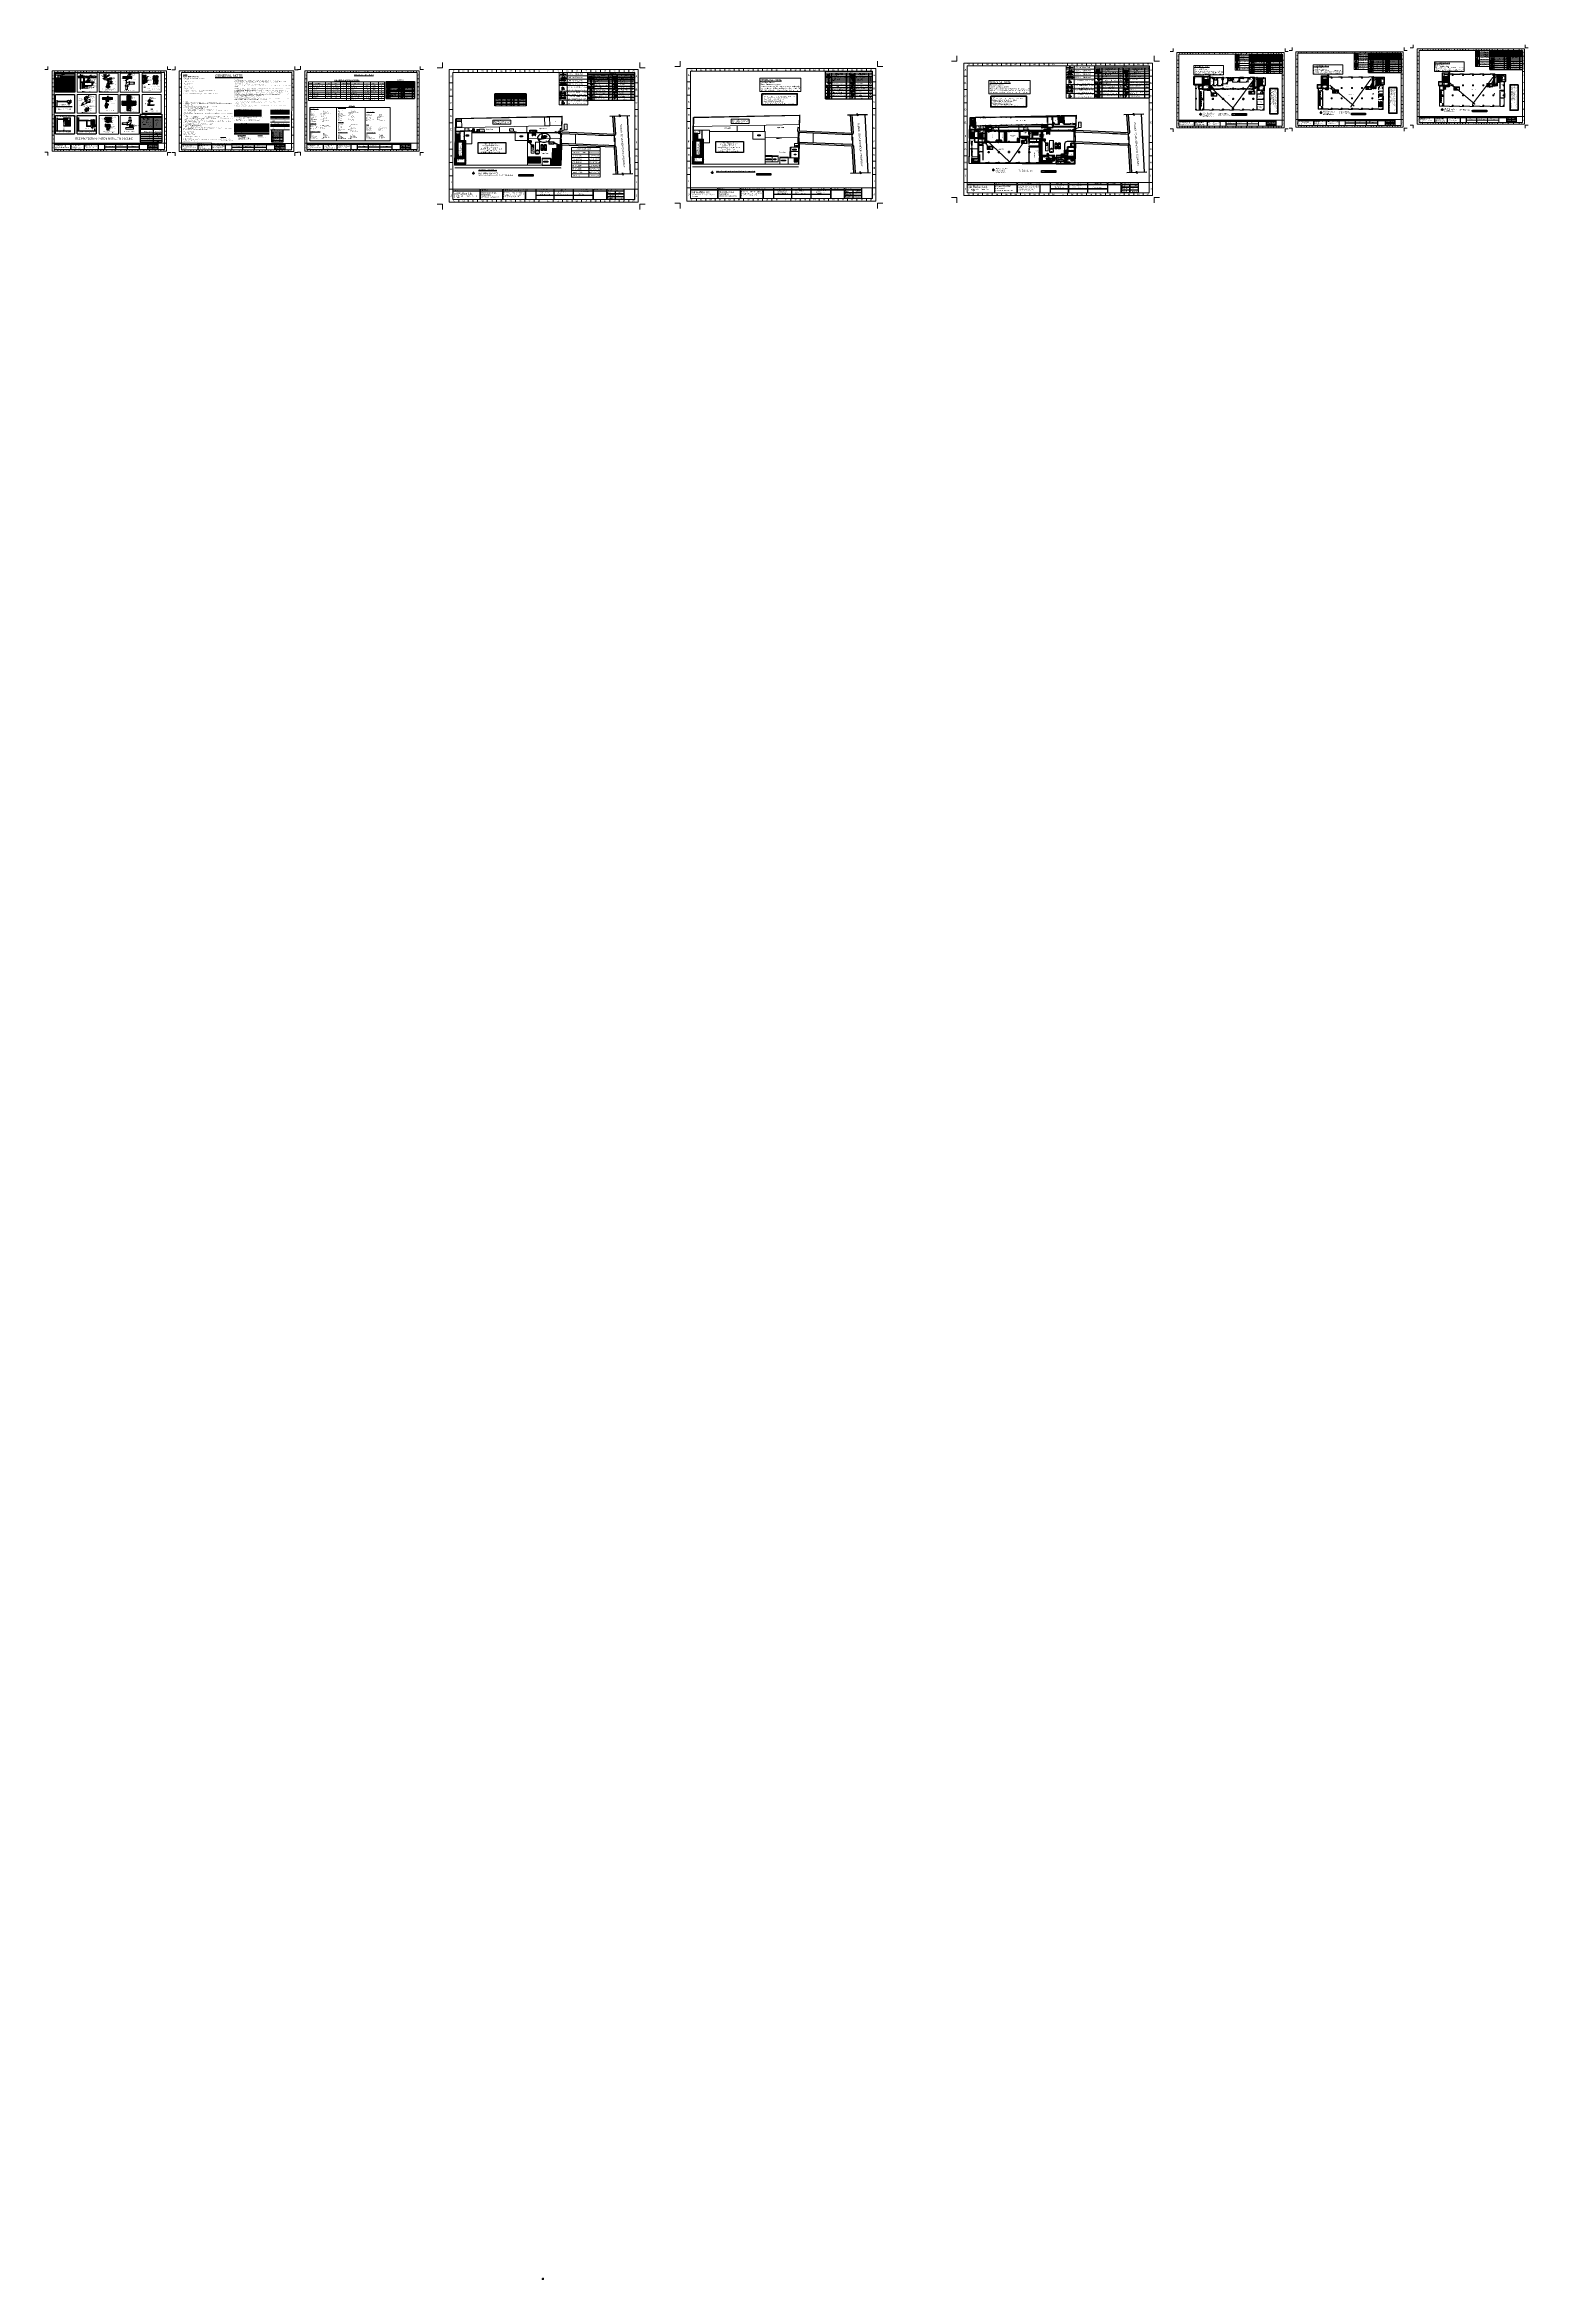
# Model space of a CAD drawing. Header units: inches. Extents: x -98933 to 1585249, y -3352739 to 192771.
# Drawn here: x -2553 to 32478, y -1594 to 51200 of the extents above; entities that cross this region are included whole.
import ezdxf
from ezdxf.enums import TextEntityAlignment as Align

# ---------------------------------------------------------------- set-up
doc = ezdxf.new("R2010")
doc.units = ezdxf.units.IN
doc.header["$MEASUREMENT"] = 0
doc.header["$PDMODE"] = 35
for name, pattern in [('0X01_5545_01P_02nd-M$0$0X01_5545_01P_02nd-M$0$10117_C2_FP00-LOADING$0$HIDDEN2', [4.75, 3.125, -1.625]), ('BORDER2', [0.875, 0.25, -0.125, 0.25, -0.125, 0, -0.125]), ('CENTER', [2, 1.25, -0.25, 0.25, -0.25]), ('CENTERX2', [4, 2.5, -0.5, 0.5, -0.5]), ('CONTINOUS', [0]), ('DASH', [0.35, 0.25, -0.1]), ('DASHED', [0.75, 0.5, -0.25]), ('DASHED2', [0.375, 0.25, -0.125]), ('HIDDEN', [0.375, 0.25, -0.125]), ('HIDDEN2', [0.1875, 0.125, -0.0625]), ('PHANTOM2', [1.25, 0.625, -0.125, 0.125, -0.125, 0.125, -0.125])]:
    doc.linetypes.add(name, pattern=pattern)
doc.layers.get('0').update_dxf_attribs({"lineweight": 0})
doc.layers.get('Defpoints').update_dxf_attribs({"lineweight": 0})
for name, color, linetype in [('-spk-branch', 100, 'Continuous'), ('-TB', 7, 'Continuous'), ('05043-XER0004$0$E-CAT7-CABL', 232, 'Continuous'), ('05043-XER0004$0$E-FIRE', 204, 'Continuous'), ('05043-XER0004$0$E-FIRE-CLNG', 204, 'Continuous'), ('05043-XER0004$0$E-FIRE-IDEN', 170, 'Continuous'), ('05043-XER0004$0$Fire Alarm', 204, 'Continuous'), ('8', 7, 'Continuous'), ('A circulation', 7, 'DASHED'), ('A Door', 10, 'Continuous'), ('A Furniture', 7, 'Continuous'), ('A site line', 7, 'Continuous'), ('A-Door', 150, 'Continuous'), ('BOUNDARY_WALLP1', 7, 'Continuous'), ('bp door', 40, 'Continuous'), ('CAY', 94, 'Continuous'), ('F-TEXT', 7, 'Continuous'), ('fire rated wall', 7, 'Continuous'), ('FIREACC', 30, 'Continuous'), ('FIREFIGHTING', 241, 'Continuous'), ('G-DW-TTL', 7, 'Continuous'), ('legend', 7, 'Continuous'), ('OUTSIDE', 253, 'Continuous'), ('Pile', 5, 'Continuous'), ('Sprinklar Branch Pipe..', 10, 'Continuous'), ('sprinkler', 100, 'Continuous'), ('sprinkler head details', 7, 'Continuous'), ('T2', 254, 'Continuous')]:
    doc.layers.add(name, color=color, linetype=linetype)
for name, color, linetype, lineweight in [('05043-XER0004$0$E-FIRE-PANL', 204, 'Continuous', 20), ('A column', 106, 'Continuous', 40), ('A glass wall', 160, 'Continuous', 9), ('A stair', 210, 'Continuous', 0), ('A toilet', 30, 'Continuous', 0), ('A WALL', 7, 'Continuous', 35), ('A window', 150, 'Continuous', 0), ('A-Text', 7, 'Continuous', 0), ('AA-SECTION', 242, 'Continuous', 13), ('ADES FIRE SPRINKLER', 1, 'Continuous', 30), ('AIM', 7, 'Continuous', 5), ('AN-TEXT', 251, 'Continuous', 15), ('bar', 210, 'Continuous', 0), ('BODY', 7, 'Continuous', 5), ('BOUNDARY_WALLP2', 3, 'Continuous', 50), ('BRICK', 32, 'Continuous', 20), ('Cable line', 1, 'Continuous', 25), ('Cable-out-line', 1, 'Continuous', 25), ('CHAIRS', 251, 'Continuous', 0), ('col', 1, 'Continuous', 35), ('coloum', 220, 'Continuous', 0), ('COLUMN-2', 102, 'Continuous', 0), ('DIEN HOA', 111, 'Continuous', 0), ('DIM', 7, 'Continuous', 0), ('DIM 01', 250, 'Continuous', 9), ('DIM PC Intrnl', 96, 'Continuous', 9), ('DIM.', 251, 'Continuous', 5), ('DIM_WORKING', 7, 'Continuous', 0), ('DIMENTION', 56, 'Continuous', 9), ('DOOR', 222, 'Continuous', 0), ('Door Schecule', 230, 'Continuous', 0), ('EPTPP7', 6, 'Continuous', 0), ('F protechtion', 1, 'Continuous', 0), ('F-FIRE-BRIGADE', 1, 'Continuous', 5), ('F-PIPE', 1, 'Continuous', 25), ('F_Plano2', 32, 'Continuous', 0), ('F_Plano3', 1, 'Continuous', 0), ('Ferniture', 252, 'Continuous', 0), ('FF-PIPE', 14, 'Continuous', 35), ('FF-SIAMESE CONNECTION', 1, 'Continuous', 25), ('FF-VALVES', 170, 'Continuous', 18), ('fire alarm line', 57, 'PHANTOM2', 18), ('FIRE DETECTION CABLE', 8, 'DASHED2', 25), ('FIRE SCH', 8, 'Continuous', 0), ('FIRE TEX', 7, 'Continuous', 53), ('FITTINGS', 6, 'Continuous', 13), ('FIXTURE', 152, 'Continuous', 0), ('flexible joint', 10, 'Continuous', 5), ('Floor', 7, 'Continuous', 5), ('FPS- Butterfly Valve', 1, 'Continuous', 25), ('FPS- FBC-2', 1, 'Continuous', 25), ('FPS- Flexible Joint', 1, 'Continuous', 25), ('FPS- Hose Box', 1, 'Continuous', 25), ('FPS- Landing Valve', 1, 'Continuous', 25), ('FPS- Non Ruturn Valve', 1, 'Continuous', 25), ('FPS- OSY Valve', 1, 'Continuous', 25), ('FPS- Pillar Hydrant', 1, 'Continuous', 25), ('FPS- Pressure Gauge', 1, 'Continuous', 25), ('FPS- Pressure Relief Valve', 1, 'Continuous', 25), ('FPS- Riser', 1, 'Continuous', 25), ('FPS- Y-Strainer', 1, 'Continuous', 25), ('FUR', 36, 'Continuous', 0), ('FURNITURE', 144, 'Continuous', 0), ('HATCH', 252, 'Continuous', 0), ('hatch-1', 8, 'Continuous', 25), ('hosebox', 10, 'Continuous', 0), ('Hydrant Pipe', 1, 'Continuous', 25), ('IFF-PLANTS', 3, 'Continuous', 0), ('illustr-TOILET FIXTURE', 252, 'Continuous', 0), ('Inline', 7, 'Continuous', 0), ('Intercom Conduit', 40, 'Continuous', 0), ('L-tree', 102, 'Continuous', 35), ('LAnding Valve', 7, 'Continuous', 0), ('Layer1', 134, 'Continuous', 0), ('LINK', 32, 'Continuous', 0), ('Loop Cable', 7, 'Continuous', 0), ('MS Pipe', 1, 'Continuous', 18), ('New circulation', 52, 'BORDER2', 9), ('New furniture', 42, 'Continuous', 9), ('New stair', 40, 'Continuous', 35), ('new stair full height', 6, 'Continuous', 0), ('New Wall', 7, 'Continuous', 5), ('New wall 2', 42, 'Continuous', 35), ('New window', 132, 'Continuous', 35), ('NI_TEXT', 144, 'Continuous', 15), ('OHTDELIVERY', 7, 'Continuous', 0), ('Outline', 7, 'Continuous', 0), ('Pipe 100 mm', 1, 'Continuous', 25), ('Pipe 150 mm', 1, 'Continuous', 25), ('pipe line', 1, 'Continuous', 25), ('PIPE2.5', 6, 'Continuous', 25), ('plater', 253, 'Continuous', 25), ('PROJ NAME', 7, 'Continuous', 0), ('Rack', 160, 'BORDER2', 0), ('Referance', 6, 'Continuous', 5), ('Scale', 7, 'Continuous', 0), ('Scale_Text', 7, 'Continuous', 0), ('SHEET', 186, 'Continuous', 35), ('Smoke Detector', 3, 'Continuous', 25), ('Stair', 171, 'Continuous', 0), ('SYMBLE', 86, 'Continuous', 0), ('Table', 244, 'Continuous', 0), ('TEX', 7, 'Continuous', 0), ('Text', 7, 'Continuous', 0), ('Text 2', 7, 'Continuous', 25), ('TEXT-1', 7, 'Continuous', 0), ('TEXT-BODY', 191, 'Continuous', 20), ('Text1', 7, 'Continuous', 13), ('TEXT_TITLEBOX', 7, 'Continuous', 13), ('Titelblk', 7, 'Continuous', 25), ('TITLE', 7, 'Continuous', 20), ('TXT', 7, 'Continuous', 0), ('wall', 7, 'Continuous', 0), ('WALL (I)', 7, 'Continuous', 0), ('Wall Ext', 20, 'Continuous', 25), ('wall-line', 7, 'Continuous', 0), ('window', 140, 'Continuous', 0), ('y strainer', 10, 'Continuous', 5)]:
    doc.layers.add(name, color=color, linetype=linetype, lineweight=lineweight)
doc.layers.add('ball v', color=7, linetype='Continuous', lineweight=0, true_color=0x1e12ca)
doc.layers.add('BOUNDARY', color=7, linetype='Continuous', lineweight=0, true_color=0x999900)
doc.styles.add('05043-XER0004$0$Standard', font='romans.shx')
doc.styles.add('AMM', font='isocp3.shx')
doc.styles.add('ARCH', font='times.ttf')
doc.styles.add('AREAL', font='arial.ttf')
doc.styles.add('ARIAL', font='times.ttf')
doc.styles.add('arial narrow', font='tahoma.ttf')
doc.styles.add('DIM-3', font='arial.ttf', dxfattribs={"width": 0.8, "height": 6})
doc.styles.add('isop', font='isocpeur.ttf')
doc.styles.add('legend', font='arial.ttf')
doc.styles.add('MON-01', font='ARIALN.TTF')
doc.styles.add('MONOTEXT', font='txt')
doc.styles.add('new', font='tahoma.ttf', dxfattribs={"width": 1.3})
doc.styles.add('rafik', font='arial.ttf')
doc.styles.add('REG', font='times.ttf')
doc.styles.add('ROMANS', font='archquik.shx', dxfattribs={"height": 1})
doc.styles.add('ROMANTIC', font='')
doc.styles.add('RS', font='arial.ttf')
doc.styles.add('SHT-TEXT-1', font='times.ttf', dxfattribs={"height": 12})
doc.styles.get("Standard").update_dxf_attribs({"font": 'arialbd.ttf', "height": 24})
doc.styles.add('style1', font='arial.ttf')
doc.styles.add('STYLE3', font='arial.ttf', dxfattribs={"width": 0.75})
doc.styles.add('SWISSLT', font='swisscl.ttf')
doc.styles.add('SX', font='arial.ttf')
doc.styles.add('Tahoma', font='tahoma.ttf')
doc.styles.add('TEXT', font='arial.ttf')
doc.styles.add('Tunga', font='')
doc.styles.add('TX 5', font='ARIALN.TTF')
doc.styles.add('Verdana', font='verdana.ttf')
doc.styles.add('working_text', font='swisscl.ttf')
doc.styles.add('ZFP', font='swiss.ttf')
doc.styles.add('ZIA', font='ARIALN.TTF', dxfattribs={"width": 1.05, "height": 10})
doc.styles.get('ROMANTIC').set_extended_font_data('Arial Black', italic=True)
doc.styles.get('Tunga').set_extended_font_data('Tunga')
doc.linetypes.add('BATTING', pattern='A,0.0001,-0.1,[134,ltypeshp.shx,S=0.1,R=0,X=-0.1,Y=0],-0.2,[134,ltypeshp.shx,S=0.1,R=180,X=0.1,Y=0],-0.1', length=0.4001)
doc.dimstyles.new('1_4', dxfattribs={"dimtxt": 5, "dimasz": 2, "dimexe": 0, "dimexo": 1, "dimgap": 2, "dimtad": 0, "dimdec": 1, "dimzin": 3, "dimdsep": 46, "dimlunit": 4, "dimtxsty": 'Standard', "dimblk": 'OBLIQUE', "dimcen": 0, "dimclrd": 256, "dimclre": 256, "dimclrt": 142, "dimadec": 1, "dimazin": 1, "dimtfac": 0.5, "dimtdec": 1, "dimtix": 1, "dimtofl": 0, "dimtmove": 0, "dimatfit": 3, "dimfxl": 3, "dimtolj": 1, "dimtzin": 0, "dimlwd": -1, "dimlwe": -1, "dimarcsym": 0})
doc.dimstyles.new('Dim-Pres', dxfattribs={"dimtxt": 5.5, "dimasz": 2, "dimexe": 1.5, "dimexo": 1.5, "dimgap": 1, "dimtad": 3, "dimdec": 0, "dimzin": 3, "dimdsep": 46, "dimlunit": 4, "dimtxsty": 'REG', "dimblk": 'point', "dimcen": 2, "dimclrd": 256, "dimclre": 256, "dimclrt": 7, "dimadec": 0, "dimazin": 0, "dimtfac": 0.75, "dimtdec": 0, "dimtmove": 1, "dimatfit": 3, "dimldrblk": 'point', "dimfxl": 0, "dimtolj": 1, "dimtzin": 0, "dimlwd": -1, "dimlwe": -1, "dimarcsym": 1})
doc.dimstyles.new('DIM1', dxfattribs={"dimtxt": 15, "dimasz": 24, "dimexe": 0, "dimexo": 0, "dimgap": 20, "dimtad": 0, "dimdec": 0, "dimzin": 3, "dimdsep": 46, "dimlunit": 3, "dimtxsty": 'SX', "dimblk": 'OPEN30', "dimcen": 0, "dimse1": 1, "dimse2": 1, "dimclrd": 256, "dimclrt": 2, "dimadec": 0, "dimazin": 0, "dimtfac": 1, "dimtdec": 0, "dimtmove": 2, "dimatfit": 0, "dimldrblk": 'OPEN30', "dimfxl": 1, "dimtvp": 1, "dimtolj": 1, "dimtzin": 3, "dimlwd": -1, "dimarcsym": 0})
doc.dimstyles.new('Small', dxfattribs={"dimscale": 0, "dimtxt": 6, "dimasz": 6, "dimexe": 1, "dimexo": 1, "dimgap": 1.5, "dimtad": 0, "dimdec": 0, "dimzin": 3, "dimdsep": 46, "dimlunit": 4, "dimtxsty": 'arial narrow', "dimcen": 1, "dimdle": 1, "dimclrd": 256, "dimclre": 256, "dimclrt": 7, "dimadec": 0, "dimazin": 0, "dimtfac": 1, "dimtdec": 0, "dimtmove": 0, "dimatfit": 3, "dimfxl": 1, "dimtolj": 1, "dimtzin": 0, "dimlwd": 0, "dimlwe": -1, "dimarcsym": 0})
doc.dimstyles.get("Standard").update_dxf_attribs({"dimtxt": 30, "dimasz": 12, "dimexe": 0.18, "dimexo": 0.0625, "dimgap": 0.09, "dimtad": 0, "dimtih": 1, "dimtoh": 1, "dimdec": 0, "dimzin": 0, "dimdsep": 46, "dimlunit": 4, "dimtxsty": 'Standard', "dimblk": 'ARCHTICK', "dimcen": 0.5, "dimclrd": 256, "dimclrt": 256, "dimaunit": 1, "dimadec": 3, "dimazin": 0, "dimtfac": 1, "dimtdec": 0, "dimtofl": 0, "dimtmove": 0, "dimatfit": 3, "dimfxl": 0.18, "dimtolj": 1, "dimtzin": 0, "dimlwd": -1, "dimarcsym": 0})
doc.dimstyles.new('Sunnya', dxfattribs={"dimtxt": 6, "dimasz": 8, "dimexe": 6, "dimexo": 3, "dimgap": 1, "dimtad": 3, "dimdec": 0, "dimzin": 3, "dimdsep": 46, "dimlunit": 4, "dimtxsty": 'ARCH', "dimblk": 'DOTSMALL', "dimcen": -2, "dimclrd": 256, "dimclre": 256, "dimclrt": 7, "dimadec": 0, "dimazin": 0, "dimtfac": 0.75, "dimtdec": 0, "dimtmove": 1, "dimatfit": 3, "dimfxl": 0, "dimtolj": 1, "dimtzin": 0, "dimlwd": -1, "dimlwe": -1, "dimarcsym": 0})
doc.dimstyles.new('working_dim', dxfattribs={"dimtxt": 11, "dimasz": 3, "dimexe": 3, "dimexo": 2, "dimgap": 1, "dimtad": 3, "dimdec": 1, "dimzin": 0, "dimdsep": 46, "dimlunit": 4, "dimtxsty": 'working_text', "dimblk": 'Arrow', "dimcen": 0, "dimdle": 0.5, "dimclrd": 256, "dimclre": 256, "dimclrt": 256, "dimadec": 0, "dimazin": 0, "dimtfac": 1, "dimtdec": 1, "dimtofl": 0, "dimtmove": 0, "dimatfit": 0, "dimfxl": 3, "dimtolj": 1, "dimtzin": 0, "dimarcsym": 0})
pattern_1 = [(45, (204739.7144, -18825.692), (-2.3108168, 2.3108168), [])]
pattern_2 = [(50, (204739.714, -18825.69), (66.9714, -5.85924), [7.0028, -77.0312]), (355, (204739.714, -18825.69), (-12.9554, 70.233), [5.6023, -61.6249]), (100.4514, (204745.295, -18826.18), (54.01606, 64.3737), [5.9515, -65.4664]), (46.1842, (204739.714, -18807.02), (99.6495, -15.4547), [10.5042, -115.5467]), (96.6356, (204748.02, -18808.31), (87.2705, 90.9545), [8.9272, -98.1996]), (351.1842, (204739.71, -18807.02), (87.2704, 90.9545), [8.4034, -92.4374]), (21, (204749.05, -18811.686), (55.73387, -37.59297), [7.0028, -77.0312]), (326, (204749.05, -18811.686), (22.7186, 67.7081), [5.6023, -61.6249]), (71.4514, (204753.696, -18814.82), (78.4525, 30.115), [5.9515, -65.4664]), (37.5, (204739.714, -18825.692), (1.13538, 31.08267), [0, -60.87796, 0, -62.55864, 0, -61.85835]), (7.5, (204739.714, -18825.692), (24.5631, 36.82666), [0, -35.66776, 0, -59.4774, 0, -23.5762]), (327.5, (204718.893, -18825.692), (49.84359, -2.10597), [0, -23.34278, 0, -72.82946, 0, -96.6391]), (317.5, (204709.556, -18825.69), (54.45273, 9.3469), [0, -30.3456, 0, -48.36623, 0, -68.62776])]
pattern_3 = [(45, (204739.714, -18825.692), (-19.807, 19.807), []), (45, (204752.92, -18825.692), (-19.807, 19.807), [])]
pattern_4 = [(50, (205170.622, -16887.03), (49.0342, -4.28994), [5.1272, -56.3996]), (355, (205170.62, -16887.03), (-9.4855, 51.4223), [4.1018, -45.1197]), (100.4514, (205174.71, -16887.387), (39.54875, 47.1323), [4.3575, -47.9323]), (46.1842, (205170.62, -16873.356), (72.96, -11.3154), [7.6909, -84.5995]), (96.6356, (205176.7, -16874.3), (63.8965, 66.5938), [6.5362, -71.8985]), (351.1842, (205170.62, -16873.36), (63.8965, 66.5939), [6.1527, -67.6796]), (21, (205177.46, -16876.775), (40.8065, -27.5243), [5.1272, -56.3996]), (326, (205177.46, -16876.775), (16.6338, 49.5736), [4.1018, -45.1197]), (71.4514, (205180.86, -16879.07), (57.4403, 22.0492), [4.3575, -47.9323]), (37.5, (205170.622, -16887.029), (0.83129, 22.75769), [0, -44.5728, 0, -45.80334, 0, -45.29062]), (7.5, (205170.622, -16887.03), (17.98427, 26.96325), [0, -26.11474, 0, -43.54736, 0, -17.2617]), (327.5, (205155.377, -16887.03), (36.49381, -1.54192), [0, -17.0908, 0, -53.3233, 0, -70.7559]), (317.5, (205148.54, -16887.03), (39.86847, 6.8435), [0, -22.21804, 0, -35.41214, 0, -50.24695])]
pattern_5 = [(45, (192991.1334, -35276.0292), (-2.02055763, 2.02055763), []), (135, (192991.1334, -35276.0292), (-2.02055763, -2.02055763), [])]
pattern_6 = [(45, (192991.1334, -35276.0292), (-2.02055763, 2.02055763), [])]
pattern_7 = [(50, (1666.105, 49556.56), (23.03502, -2.0153), [2.40864, -26.49503]), (355, (1666.105, 49556.56), (-4.45602, 24.15677), [1.9269, -21.19602]), (100.451, (1668.025, 49556.391), (18.57908, 22.14136), [2.04703, -22.5173]), (46.1842, (1666.105, 49562.982), (34.27462, -5.31574), [3.61296, -39.74254]), (96.6356, (1668.96, 49562.54), (30.01685, 31.28393), [3.07054, -33.77594]), (351.184, (1666.105, 49562.982), (30.0169, 31.28387), [2.89037, -31.79403]), (21, (1669.316, 49561.376), (19.16984, -12.93022), [2.40864, -26.49503]), (326, (1669.316, 49561.376), (7.8141, 23.2883), [1.9269, -21.19602]), (71.4514, (1670.914, 49560.3), (26.9839, 10.35814), [2.04703, -22.5173]), (37.5, (1666.105, 49556.559), (0.390516, 10.690948), [0, -20.9391, 0, -21.517174, 0, -21.27631]), (7.5, (1666.105, 49556.559), (8.448527, 12.666605), [0, -12.268, 0, -20.45737, 0, -8.109084]), (327.5, (1658.943, 49556.559), (17.143768, -0.72433), [0, -8.0288, 0, -25.049844, 0, -33.23922]), (317.5, (1655.732, 49556.559), (18.72912, 3.21487), [0, -10.43744, 0, -16.63567, 0, -23.60466])]
pattern_8 = [(46.6105, (1127.81926, 10653.8176), (-0.12229165, 0.11560295), [])]
pattern_9 = [(46.6105, (1280.85482, 10664.21773), (-0.1299008, 0.1227959), [])]
pattern_10 = [(153.7344634, (-14939.29018, -27791.78946), (-0.1106329686, -0.2241881938), [])]
pattern_11 = [(45, (12583.0427, 59027.935), (-4.4194174, 4.4194174), [])]
pattern_12 = [(45.000001, (11343.90903, 677.33355), (-0.162272486, 0.162272494), [])]

# ---------------------------------------------------------------- blocks, each defined once
blk = doc.blocks.new('sefty')
at = {"layer": 'FF-PIPE', "lineweight": 0}
h = blk.add_hatch(dxfattribs=at)
h.set_pattern_fill('AR-CONC', color=0, scale=8.4375, style=0)
h.set_pattern_definition([(50, (204499.26, -17635.22), (60.5188, -5.2947), [6.3281, -69.6094]), (355, (204499.26, -17635.22), (-11.7071, 63.4662), [5.0625, -55.6875]), (100.4514, (204504.306, -17635.664), (48.8117, 58.1715), [5.3781, -59.1589]), (46.1842, (204499.26, -17618.35), (90.0485, -13.9657), [9.4922, -104.414]), (96.6356, (204506.77, -17619.51), (78.8622, 82.1912), [8.067, -88.7383]), (351.1842, (204499.26, -17618.35), (78.862, 82.1913), [7.5938, -83.5313]), (21, (204507.7, -17622.566), (50.364, -33.971), [6.3281, -69.6094]), (326, (204507.7, -17622.566), (20.5297, 61.1845), [5.0625, -55.6875]), (71.4514, (204511.897, -17625.397), (70.8938, 27.2135), [5.3781, -59.1589]), (37.5, (204499.262, -17635.222), (1.02599, 28.08792), [0, -55.0125, 0, -56.53125, 0, -55.89844]), (7.5, (204499.262, -17635.222), (22.1965, 33.2785), [0, -32.23125, 0, -53.74687, 0, -21.3047]), (327.5, (204480.447, -17635.222), (45.04127, -1.90307), [0, -21.09375, 0, -65.8125, 0, -87.32812]), (317.5, (204472.01, -17635.222), (49.20633, 8.44636), [0, -27.42188, 0, -43.70625, 0, -62.01562])])
h.paths.add_polyline_path([(207907, -17320), (207884, -17320), (207876, -17285), (207876, -17355), (207868, -17320), (207844, -17320), (207844, -17788), (207868, -17788), (207876, -17753), (207876, -17822), (207884, -17788), (207907, -17788)])
h = blk.add_hatch(dxfattribs=at)
h.set_pattern_fill('AR-CONC', color=0, scale=8.4375, style=0)
h.set_pattern_definition([(50, (205109.016, -17647.586), (60.5188, -5.2947), [6.3281, -69.6094]), (355, (205109.016, -17647.586), (-11.7071, 63.4662), [5.0625, -55.6875]), (100.4514, (205114.06, -17648.027), (48.8117, 58.1715), [5.3781, -59.1589]), (46.1842, (205109.016, -17630.71), (90.0485, -13.9657), [9.4922, -104.414]), (96.6356, (205116.52, -17631.874), (78.8622, 82.1912), [8.067, -88.7383]), (351.1842, (205109.02, -17630.71), (78.862, 82.1913), [7.5938, -83.5313]), (21, (205117.453, -17634.93), (50.364, -33.971), [6.3281, -69.6094]), (326, (205117.453, -17634.93), (20.5297, 61.1845), [5.0625, -55.6875]), (71.4514, (205121.65, -17637.76), (70.8938, 27.2135), [5.3781, -59.1589]), (37.5, (205109.016, -17647.586), (1.02599, 28.08792), [0, -55.0125, 0, -56.53125, 0, -55.89844]), (7.5, (205109.016, -17647.586), (22.1965, 33.2785), [0, -32.23125, 0, -53.74687, 0, -21.3047]), (327.5, (205090.2, -17647.586), (45.04127, -1.90307), [0, -21.09375, 0, -65.8125, 0, -87.32812]), (317.5, (205081.763, -17647.586), (49.20633, 8.44636), [0, -27.42188, 0, -43.70625, 0, -62.01562])])
h.paths.add_polyline_path([(208517, -17333), (208494, -17333), (208486, -17298), (208486, -17368), (208477, -17333), (208454, -17333), (208454, -17800), (208477, -17800), (208486, -17765), (208486, -17835), (208494, -17800), (208517, -17800)])
at = {"layer": 'FF-PIPE', "color": 0, "lineweight": 0}
for p, q in [((207806, -17788), (207868, -17788)), ((207825, -17320), (207868, -17320)), ((207844, -17320), (207844, -17788)), ((207868, -17320), (207876, -17355)), ((207868, -17788), (207876, -17753)), ((207876, -17285), (207884, -17320)), ((207876, -17355), (207876, -17285)), ((207876, -17753), (207876, -17822)), ((207876, -17822), (207884, -17788)), ((207884, -17320), (207928, -17320)), ((207884, -17788), (207948, -17788)), ((207887, -17396), (207887, -17405)), ((207901, -17400), (207887, -17396)), ((207901, -17410), (207887, -17405)), ((207901, -17410), (207887, -17414)), ((207887, -17414), (207887, -17423)), ((207901, -17419), (207887, -17423)), ((207901, -17700), (207887, -17696)), ((207887, -17705), (207887, -17696)), ((207901, -17709), (207887, -17705)), ((207901, -17709), (207887, -17713)), ((207887, -17723), (207887, -17713)), ((207901, -17718), (207887, -17723)), ((207889, -17406), (207889, -17413)), ((207889, -17713), (207889, -17705)), ((207894, -17407), (207894, -17412)), ((207894, -17711), (207894, -17707)), ((207901, -17400), (207901, -17419)), ((207907, -17400), (207901, -17400)), ((207901, -17419), (207907, -17419)), ((207901, -17718), (207901, -17700)), ((207901, -17700), (207907, -17700)), ((207907, -17718), (207901, -17718)), ((207907, -17354), (207957, -17298)), ((207907, -17320), (207907, -17788)), ((207907, -17366), (207971, -17366)), ((207907, -17753), (207971, -17753)), ((207916, -17396), (207913, -17396)), ((207916, -17423), (207913, -17423)), ((207916, -17695), (207913, -17695)), ((207916, -17723), (207913, -17723)), ((207916, -17423), (207916, -17396)), ((207916, -17397), (207924, -17397)), ((207924, -17404), (207916, -17404)), ((207924, -17415), (207916, -17415)), ((207916, -17422), (207924, -17422)), ((207916, -17695), (207916, -17723)), ((207916, -17696), (207924, -17696)), ((207924, -17703), (207916, -17703)), ((207924, -17715), (207916, -17715)), ((207916, -17722), (207924, -17722)), ((207926, -17400), (207926, -17419)), ((207926, -17718), (207926, -17700)), ((207939, -17366), (207969, -17332)), ((207946, -17407), (207946, -17412)), ((207946, -17407), (207962, -17407)), ((207946, -17412), (207962, -17412)), ((207946, -17531), (207962, -17531)), ((207946, -17531), (207946, -17536)), ((207946, -17536), (207962, -17536)), ((207946, -17583), (207946, -17588)), ((207946, -17583), (207962, -17583)), ((207946, -17588), (207962, -17588)), ((207946, -17707), (207946, -17712)), ((207946, -17707), (207962, -17707)), ((207946, -17712), (207962, -17712)), ((207948, -17407), (207948, -17412)), ((207948, -17531), (207948, -17536)), ((207948, -17583), (207948, -17588)), ((207948, -17707), (207948, -17712)), ((207950, -17407), (207950, -17412)), ((207950, -17531), (207950, -17536)), ((207950, -17583), (207950, -17588)), ((207950, -17707), (207950, -17712)), ((207952, -17407), (207952, -17412)), ((207952, -17531), (207952, -17536)), ((207952, -17583), (207952, -17588)), ((207952, -17707), (207952, -17712)), ((207954, -17402), (207962, -17402)), ((207954, -17417), (207962, -17417)), ((207954, -17526), (207962, -17526)), ((207954, -17541), (207962, -17541)), ((207954, -17578), (207962, -17578)), ((207954, -17593), (207962, -17593)), ((207954, -17702), (207962, -17702)), ((207954, -17717), (207962, -17717)), ((207957, -17298), (208028, -17298)), ((207965, -17398), (207965, -17421)), ((207969, -17332), (208027, -17332)), ((207971, -17366), (207971, -17753)), ((207971, -17407), (208014, -17407)), ((207971, -17412), (207997, -17412)), ((207971, -17531), (207997, -17531)), ((207971, -17536), (208014, -17536)), ((207971, -17583), (208014, -17583)), ((207971, -17588), (207997, -17588)), ((207971, -17707), (207997, -17707)), ((207971, -17712), (208014, -17712)), ((207997, -17409), (208028, -17409)), ((207997, -17415), (207997, -17409)), ((207997, -17415), (208028, -17415)), ((207997, -17528), (208028, -17528)), ((207997, -17528), (207997, -17533)), ((207997, -17533), (208028, -17533)), ((207997, -17591), (207997, -17586)), ((207997, -17586), (208028, -17586)), ((207997, -17591), (208028, -17591)), ((207997, -17704), (207997, -17709)), ((207997, -17704), (208028, -17704)), ((207997, -17709), (208028, -17709)), ((208014, -17407), (208014, -17409)), ((208014, -17536), (208014, -17533)), ((208014, -17583), (208014, -17586)), ((208014, -17712), (208014, -17709)), ((208079, -17468), (208109, -17372)), ((208080, -17615), (208110, -17581)), ((208109, -17372), (208167, -17372)), ((208110, -17581), (208165, -17581)), ((208424, -17403), (208398, -17403)), ((208398, -17470), (208425, -17470)), ((208421, -17528), (208398, -17528)), ((208416, -17800), (208477, -17800)), ((208497, -17558), (208421, -17528)), ((208454, -17415), (208424, -17403)), ((208425, -17470), (208557, -17560)), ((208435, -17333), (208477, -17333)), ((208454, -17333), (208454, -17800)), ((208477, -17333), (208486, -17368)), ((208477, -17800), (208486, -17765)), ((208486, -17368), (208486, -17298)), ((208486, -17298), (208494, -17333)), ((208486, -17765), (208486, -17835)), ((208486, -17835), (208494, -17800)), ((208494, -17333), (208537, -17333)), ((208494, -17800), (208558, -17800)), ((208511, -17558), (208497, -17553)), ((208497, -17553), (208497, -17562)), ((208511, -17567), (208497, -17562)), ((208511, -17567), (208497, -17571)), ((208497, -17571), (208497, -17580)), ((208511, -17576), (208497, -17580)), ((208499, -17563), (208499, -17571)), ((208504, -17565), (208504, -17569)), ((208517, -17558), (208511, -17558)), ((208511, -17558), (208511, -17576)), ((208511, -17576), (208517, -17576)), ((208517, -17333), (208517, -17800)), ((208517, -17548), (208569, -17548)), ((208522, -17553), (208564, -17553)), ((208522, -17553), (208522, -17582)), ((208526, -17553), (208522, -17553)), ((208526, -17580), (208522, -17580)), ((208526, -17580), (208526, -17553)), ((208526, -17554), (208534, -17554)), ((208534, -17561), (208526, -17561)), ((208534, -17572), (208526, -17572)), ((208526, -17579), (208534, -17579)), ((208536, -17557), (208536, -17576)), ((208545, -17565), (208560, -17565)), ((208545, -17565), (208545, -17570)), ((208545, -17570), (208560, -17570)), ((208547, -17565), (208547, -17570)), ((208549, -17565), (208549, -17570)), ((208551, -17565), (208551, -17570)), ((208553, -17560), (208560, -17560)), ((208553, -17575), (208560, -17575)), ((208564, -17553), (208564, -17582)), ((208564, -17556), (208564, -17579)), ((208569, -17344), (208569, -17789)), ((208569, -17548), (208569, -17553)), ((208569, -17565), (208620, -17565)), ((208569, -17570), (208620, -17570)), ((208572, -17349), (208572, -17793)), ((208593, -17356), (208593, -17800)), ((208602, -17800), (208600, -17800)), ((208616, -17355), (208616, -17551)), ((208616, -17583), (208616, -17798)), ((208620, -17565), (208620, -17570)), ((208656, -17333), (208656, -17551)), ((208656, -17583), (208656, -17777)), ((208665, -17800), (208663, -17800)), ((208679, -17334), (208679, -17551)), ((208679, -17583), (208679, -17778)), ((208693, -17340), (208693, -17551)), ((208693, -17583), (208693, -17784)), ((208696, -17344), (208696, -17551)), ((208696, -17415), (208726, -17403)), ((208696, -17583), (208696, -17788)), ((208697, -17567), (208704, -17626)), ((208704, -17626), (208726, -17626)), ((208726, -17403), (208751, -17403))]:
    blk.add_line(p, q, dxfattribs=at)
at = {"layer": 'FF-PIPE', "color": 0, "linetype": 'DASHED', "lineweight": 0, "ltscale": 150}
for p, q in [((207913, -17366), (207913, -17753)), ((207965, -17366), (207965, -17753))]:
    blk.add_line(p, q, dxfattribs=at)
at = {"layer": 'FF-PIPE', "color": 0, "linetype": 'CENTERX2', "lineweight": 0, "ltscale": 200}
for p, q in [((207946, -17471), (208108, -17471)), ((207946, -17647), (208108, -17647)), ((208027, -17378), (208027, -17739))]:
    blk.add_line(p, q, dxfattribs=at)
at = {"layer": 'FF-PIPE', "color": 0, "linetype": 'CENTERX2', "lineweight": 0, "ltscale": 100}
blk.add_line((208632, -17296), (208632, -17848), dxfattribs=at)
at = {"layer": 'FF-PIPE', "color": 0, "lineweight": 0}
blk.add_lwpolyline([(207792, -17196), (208897, -17196), (208897, -18279), (207792, -18279)], close=True, dxfattribs=at)
for points in [[(207965, -17421), (207962, -17421), (207962, -17398), (207965, -17398)], [(207965, -17522), (207962, -17522), (207962, -17545), (207965, -17545)], [(207965, -17597), (207962, -17597), (207962, -17574), (207965, -17574)], [(207965, -17698), (207962, -17698), (207962, -17721), (207965, -17721)], [(208564, -17579), (208560, -17579), (208560, -17556), (208564, -17556)], [(208606, -17565), (208606, -17551), (208706, -17551), (208706, -17583), (208606, -17583), (208606, -17570)]]:
    blk.add_lwpolyline(points, dxfattribs=at)
for centre, radius in [((208027, -17471), 56.7), ((208027, -17647), 56.7), ((208027, -17471), 51.7), ((208027, -17647), 51.7)]:
    blk.add_circle(centre, radius, dxfattribs=at)
for centre, radius, start, end in [((207922, -17400), 4.01, 297.75639, 62.24361), ((207918, -17409), 8.68, 318.87381, 41.12619), ((207922, -17419), 4.01, 297.75639, 62.24361), ((207922, -17700), 4.01, 297.75639, 62.24361), ((207918, -17709), 8.68, 318.87381, 41.12619), ((207922, -17718), 4.01, 297.75639, 62.24361), ((207955, -17404), 3.02, 122.67636, 237.32364), ((207955, -17409), 3.02, 122.67636, 237.32364), ((207955, -17415), 3.02, 122.67636, 237.32364), ((207955, -17528), 3.02, 122.67636, 237.32364), ((207955, -17533), 3.02, 122.67636, 237.32364), ((207955, -17538), 3.02, 122.67636, 237.32364), ((207955, -17580), 3.02, 122.67636, 237.32364), ((207955, -17586), 3.02, 122.67636, 237.32364), ((207955, -17591), 3.02, 122.67636, 237.32364), ((207955, -17704), 3.02, 122.67636, 237.32364), ((207955, -17709), 3.02, 122.67636, 237.32364), ((207955, -17714), 3.02, 122.67636, 237.32364), ((208027, -17471), 61.8, 269.64441, 90.35559), ((208027, -17647), 61.8, 269.64441, 90.35559), ((208515, -17579), 7.85, 285.73531, 336.63894), ((208532, -17557), 4.01, 297.75639, 62.24361), ((208527, -17567), 8.68, 318.87381, 41.12619), ((208532, -17576), 4.01, 297.75639, 62.24361), ((208554, -17562), 3.02, 122.67636, 237.32364), ((208554, -17568), 3.02, 122.67636, 237.32364), ((208554, -17573), 3.02, 122.67636, 237.32364), ((208572, -17579), 7.85, 203.36106, 254.26469)]:
    blk.add_arc(centre, radius, start, end, dxfattribs=at)
for centre, major_axis in [((208601, -17344), (-31.5, 0)), ((208664, -17788), (31.5, 0))]:
    blk.add_ellipse(centre, major_axis=major_axis, ratio=0.3741721, dxfattribs=at)
for centre, major_axis, start_param, end_param in [((208601, -17788), (31.5, 0), 3.1415927, 6.2831853), ((208608, -17344), (-31.5, 0), 4.8257919, 7.7405787), ((208664, -17344), (-31.5, 0), 3.1415927, 6.2831853), ((208657, -17788), (31.5, 0), 4.8257919, 7.7405787)]:
    blk.add_ellipse(centre, major_axis=major_axis, ratio=0.3741721, start_param=start_param, end_param=end_param, dxfattribs=at)
at = {"layer": 'FF-PIPE', "color": 0, "lineweight": 0, "attachment_point": 1, "style": 'arial narrow'}
for s, insert, char_height, width in [('\\pi-1301;{\\C5;NUT & WASHER\\P\\pi-1563;(NON-CORROSIVE)}', (208153, -17429), 22.5, 0.15), ('PLAN', (207866, -17868), 22.5, 0.15), ('{\\L\\C5;NOTE:\\l ^I^I1. ALL STEEL PARTS SHALL BE PAINTED WITH 2 COATS OF\\P^I^I    ANTI-RUST PAINT AND 1 COAT OF FINISHED PAINT OR AS\\P^I^I    SPECIFIED.\\P           ^I ^I2. A DIRT LEG AND BLOW-OFF VALVE SHALL BE PROVIDED\\P^I^I   ON EVERY RISERS.}', (207895, -17967), 22.5, 940.46), ('{\\C5;R.C. WALL}', (208032, -17290), 22.5, 0.15), ('{\\C5;STEEL CHANNEL}', (208032, -17324), 22.5, 0.15), ('{\\fArial Narrow|b1|i0|c0|p34;\\LFIG:} PIPE RISER', (208133, -17806), 30, 293.55), ('{\\C5;BAND STRAP OR U-BOLT}', (208168, -17577), 22.5, 183.46), ('{\\C5;PIPE}', (208172, -17369), 22.5, 0.15), ('{\\C5;EXPANSION BOLT}', (208179, -17516), 22.5, 0.15), ('{\\C5;R.C. WALL}', (208257, -17382), 22.5, 0.15), ('ELEVATION', (208569, -17868), 22.5, 0.15), ('{\\C5;BAND STRAP OR U-BOLT}', (208721, -17597), 22.5, 178.73), ('{\\C5;PIPE}', (208758, -17400), 22.5, 0.15)]:
    blk.add_mtext(s, dxfattribs=dict(at, insert=insert, char_height=char_height, width=width))
blk = doc.blocks.new('_ArchTick')
at = {"color": 0, "linetype": 'ByBlock', "const_width": 0.15}
blk.add_lwpolyline([(-0.5, -0.5), (0.5, 0.5)], dxfattribs=at)
blk = doc.blocks.new('swqe')
at = {"lineweight": 13}
for p, q in [((213208, -18789), (213208, -18891)), ((213208, -18891), (213344, -18891)), ((213344, -18891), (213344, -18789))]:
    blk.add_line(p, q, dxfattribs=at)
at = {"layer": 'BODY', "lineweight": 0}
for p, q in [((213083, -19196), (213163, -19196)), ((213083, -19196), (213083, -19203)), ((213083, -19200), (213163, -19200)), ((213083, -19203), (213163, -19203)), ((213094, -19130), (213094, -19196)), ((213094, -19203), (213094, -19240)), ((213096, -18727), (213438, -18727)), ((213096, -18727), (213096, -18986)), ((213096, -18986), (213438, -18986)), ((213111, -18744), (213422, -18744)), ((213111, -18744), (213111, -18968)), ((213111, -18968), (213422, -18968)), ((213133, -18833), (213133, -18853)), ((213133, -18853), (213137, -18853)), ((213137, -18853), (213137, -18832)), ((213153, -19130), (213153, -19196)), ((213153, -19203), (213153, -19227)), ((213163, -19196), (213163, -19203)), ((213172, -18763), (213172, -18946)), ((213185, -18750), (213361, -18750)), ((213185, -18960), (213361, -18960)), ((213199, -18923), (213187, -18940)), ((213193, -18926), (213188, -18934)), ((213198, -18931), (213191, -18939)), ((213259, -19135), (213191, -19135)), ((213191, -19135), (213191, -19241)), ((213191, -19241), (213215, -19241)), ((213221, -18784), (213208, -18801)), ((213221, -18784), (213208, -18801)), ((213221, -18784), (213208, -18801)), ((213208, -18789), (213344, -18789)), ((213221, -18848), (213208, -18865)), ((213221, -18848), (213208, -18865)), ((213221, -18848), (213208, -18865)), ((213215, -18787), (213210, -18795)), ((213215, -18787), (213210, -18795)), ((213215, -18787), (213210, -18795)), ((213215, -18851), (213210, -18858)), ((213215, -18851), (213210, -18858)), ((213215, -18851), (213210, -18858)), ((213219, -18792), (213213, -18800)), ((213219, -18792), (213213, -18800)), ((213219, -18792), (213213, -18800)), ((213219, -18856), (213213, -18864)), ((213219, -18856), (213213, -18864)), ((213219, -18856), (213213, -18864)), ((213215, -19231), (213220, -19231)), ((213215, -19231), (213215, -19241)), ((213358, -19192), (213220, -19192)), ((213220, -19192), (213220, -19231)), ((213226, -19222), (213220, -19222)), ((213226, -19231), (213226, -19222)), ((213226, -19231), (213245, -19231)), ((213226, -19231), (213226, -19313)), ((213248, -18905), (213235, -18922)), ((213242, -18908), (213236, -18916)), ((213246, -18913), (213240, -18921)), ((213257, -18782), (213244, -18799)), ((213245, -19231), (213245, -19305)), ((213245, -19241), (213257, -19241)), ((213251, -18785), (213246, -18792)), ((213255, -18790), (213249, -18798)), ((213257, -19235), (213257, -19299)), ((213257, -19235), (213272, -19235)), ((213259, -19135), (213266, -19126)), ((213266, -19126), (213273, -19145)), ((213281, -18901), (213268, -18915)), ((213268, -18902), (213281, -18914)), ((213269, -18916), (213269, -18932)), ((213269, -18920), (213282, -18920)), ((213269, -18924), (213282, -18924)), ((213269, -18929), (213282, -18929)), ((213269, -18932), (213282, -18932)), ((213269, -18932), (213269, -18941)), ((213269, -18935), (213282, -18935)), ((213272, -19235), (213272, -19299)), ((213272, -19254), (213280, -19254)), ((213273, -19145), (213283, -19135)), ((213280, -19254), (213280, -19286)), ((213282, -18917), (213282, -18932)), ((213282, -18917), (213282, -18917)), ((213282, -18932), (213282, -18941)), ((213358, -19135), (213283, -19135)), ((213299, -18784), (213286, -18801)), ((213299, -18848), (213287, -18865)), ((213293, -18787), (213288, -18794)), ((213293, -18851), (213288, -18858)), ((213297, -18792), (213291, -18800)), ((213298, -18855), (213291, -18864)), ((213310, -18912), (213298, -18928)), ((213305, -18936), (213299, -18943)), ((213309, -18919), (213302, -18928)), ((213347, -18807), (213334, -18824)), ((213341, -18810), (213336, -18817)), ((213345, -18814), (213339, -18823)), ((213354, -18871), (213341, -18887)), ((213348, -18874), (213342, -18881)), ((213352, -18878), (213346, -18886)), ((213362, -18781), (213349, -18798)), ((213356, -18784), (213350, -18791)), ((213360, -18789), (213354, -18797)), ((213368, -18919), (213355, -18936)), ((213368, -18845), (213356, -18861)), ((213362, -18922), (213357, -18930)), ((213358, -19135), (213358, -19192)), ((213363, -19192), (213358, -19181)), ((213358, -19192), (213358, -19387)), ((213358, -19257), (213363, -19257)), ((213358, -19260), (213363, -19260)), ((213367, -18852), (213360, -18861)), ((213366, -18927), (213360, -18935)), ((213363, -19192), (213363, -19386)), ((213374, -18763), (213374, -18946)), ((213419, -18768), (213419, -18784)), ((213425, -18769), (213419, -18769)), ((213419, -18784), (213419, -18776)), ((213425, -18777), (213419, -18777)), ((213419, -18784), (213425, -18784)), ((213419, -18928), (213419, -18944)), ((213419, -18928), (213419, -18944)), ((213425, -18929), (213419, -18929)), ((213425, -18929), (213419, -18929)), ((213419, -18944), (213419, -18936)), ((213419, -18944), (213419, -18936)), ((213425, -18937), (213419, -18937)), ((213425, -18937), (213419, -18937)), ((213419, -18944), (213425, -18944)), ((213419, -18944), (213425, -18944)), ((213422, -18744), (213422, -18968)), ((213425, -18784), (213425, -18769)), ((213425, -18944), (213425, -18929)), ((213425, -18944), (213425, -18929)), ((213438, -18727), (213438, -18986)), ((213223, -19417), (213155, -19417)), ((213321, -19386), (213183, -19386)), ((213323, -19386), (213185, -19386)), ((213191, -19294), (213191, -19417)), ((213191, -19294), (213215, -19294)), ((213192, -19336), (213192, -19336)), ((213195, -19336), (213206, -19336)), ((213195, -19338), (213206, -19338)), ((213195, -19338), (213206, -19338)), ((213195, -19341), (213206, -19341)), ((213206, -19333), (213206, -19343)), ((213212, -19349), (213219, -19349)), ((213212, -19359), (213219, -19359)), ((213215, -19294), (213215, -19305)), ((213215, -19305), (213220, -19305)), ((213219, -19349), (213220, -19349)), ((213219, -19359), (213220, -19359)), ((213220, -19305), (213220, -19386)), ((213226, -19313), (213220, -19313)), ((213220, -19346), (213220, -19362)), ((213220, -19346), (213225, -19346)), ((213225, -19362), (213220, -19362)), ((213223, -19417), (213230, -19404)), ((213225, -19346), (213225, -19362)), ((213225, -19352), (213228, -19352)), ((213228, -19356), (213225, -19356)), ((213226, -19305), (213245, -19305)), ((213228, -19352), (213228, -19356)), ((213230, -19404), (213238, -19428)), ((213232, -19305), (213232, -19314)), ((213232, -19330), (213232, -19342)), ((213238, -19428), (213246, -19417)), ((213242, -19305), (213242, -19312)), ((213245, -19294), (213257, -19294)), ((213321, -19417), (213246, -19417)), ((213250, -19316), (213253, -19316)), ((213250, -19328), (213253, -19328)), ((213253, -19316), (213253, -19329)), ((213253, -19321), (213262, -19321)), ((213253, -19322), (213262, -19322)), ((213257, -19299), (213272, -19299)), ((213262, -19320), (213262, -19320)), ((213262, -19320), (213262, -19324)), ((213262, -19321), (213262, -19323)), ((213262, -19324), (213262, -19324)), ((213272, -19286), (213280, -19286)), ((213280, -19264), (213285, -19264)), ((213285, -19276), (213280, -19276)), ((213285, -19264), (213285, -19276)), ((213321, -19386), (213321, -19417)), ((213326, -19386), (213321, -19391))]:
    blk.add_line(p, q, dxfattribs=at)
for points in [[(213220, -19217, 0.1382477), (213220, -19217, 0.1070599), (213220, -19217, 0.0805547), (213219, -19217, 0.0683938), (213219, -19217, 0.0683938), (213219, -19217, 0.0805547), (213219, -19218, 0.1070599), (213219, -19218, 0.1382477), (213219, -19218, 0.1382477), (213219, -19218, 0.1070599), (213220, -19218, 0.0805547), (213220, -19218, 0.0683938), (213220, -19218, 0.0683938), (213220, -19217, 0.0805547), (213220, -19217, 0.1070599), (213220, -19217, 0.1382477)], [(213223, -18810, -0.1382477), (213224, -18810, -0.1070599), (213225, -18811, -0.0805547), (213225, -18811, -0.0683938), (213226, -18813, -0.0683938), (213226, -18814, -0.0805547), (213226, -18815, -0.1070599), (213225, -18816, -0.1382477), (213225, -18816, -0.1382477), (213224, -18816, -0.1070599), (213223, -18815, -0.0805547), (213222, -18815, -0.0683938), (213222, -18813, -0.0683938), (213222, -18812, -0.0805547), (213222, -18811, -0.1070599), (213223, -18810, -0.1382477)], [(213224, -18874, -0.1382477), (213224, -18874, -0.1070599), (213225, -18874, -0.0805547), (213226, -18875, -0.0683938), (213226, -18876, -0.0683938), (213226, -18877, -0.0805547), (213226, -18878, -0.1070599), (213226, -18879, -0.1382477), (213225, -18880, -0.1382477), (213224, -18880, -0.1070599), (213223, -18879, -0.0805547), (213223, -18878, -0.0683938), (213222, -18877, -0.0683938), (213222, -18876, -0.0805547), (213222, -18875, -0.1070599), (213223, -18874, -0.1382477)], [(213226, -18816, -0.1382477), (213227, -18816, -0.1070599), (213227, -18816, -0.0805547), (213228, -18817, -0.0683938), (213229, -18818, -0.0683938), (213229, -18819, -0.0805547), (213229, -18820, -0.1070599), (213229, -18821, -0.1382477), (213228, -18821, -0.1382477), (213228, -18821, -0.1070599), (213227, -18821, -0.0805547), (213226, -18820, -0.0683938), (213225, -18819, -0.0683938), (213225, -18818, -0.0805547), (213225, -18817, -0.1070599), (213225, -18816, -0.1382477)], [(213226, -18880, -0.1382477), (213227, -18879, -0.1070599), (213228, -18880, -0.0805547), (213229, -18880, -0.0683938), (213229, -18881, -0.0683938), (213230, -18883, -0.0805547), (213230, -18884, -0.1070599), (213229, -18884, -0.1382477), (213229, -18885, -0.1382477), (213228, -18885, -0.1070599), (213227, -18885, -0.0805547), (213226, -18884, -0.0683938), (213226, -18883, -0.0683938), (213225, -18882, -0.0805547), (213225, -18881, -0.1070599), (213226, -18880, -0.1382477)], [(213235, -18822, -0.1382477), (213235, -18823, -0.1070599), (213234, -18823, -0.0805547), (213233, -18824, -0.0683938), (213232, -18824, -0.0683938), (213231, -18824, -0.0805547), (213230, -18823, -0.1070599), (213230, -18823, -0.1382477), (213229, -18822, -0.1382477), (213230, -18821, -0.1070599), (213230, -18820, -0.0805547), (213231, -18820, -0.0683938), (213232, -18820, -0.0683938), (213233, -18820, -0.0805547), (213234, -18820, -0.1070599), (213235, -18821, -0.1382477)], [(213236, -18886, -0.1382477), (213235, -18886, -0.1070599), (213235, -18887, -0.0805547), (213234, -18887, -0.0683938), (213233, -18888, -0.0683938), (213231, -18888, -0.0805547), (213231, -18887, -0.1070599), (213230, -18886, -0.1382477), (213230, -18886, -0.1382477), (213230, -18885, -0.1070599), (213231, -18884, -0.0805547), (213231, -18884, -0.0683938), (213233, -18884, -0.0683938), (213234, -18884, -0.0805547), (213235, -18884, -0.1070599), (213235, -18885, -0.1382477)], [(213242, -18822, -0.1382477), (213242, -18823, -0.1070599), (213241, -18824, -0.0805547), (213241, -18824, -0.0683938), (213239, -18825, -0.0683938), (213238, -18825, -0.0805547), (213237, -18825, -0.1070599), (213236, -18824, -0.1382477), (213236, -18823, -0.1382477), (213236, -18823, -0.1070599), (213237, -18822, -0.0805547), (213237, -18821, -0.0683938), (213238, -18821, -0.0683938), (213240, -18821, -0.0805547), (213241, -18821, -0.1070599), (213241, -18821, -0.1382477)], [(213242, -18886, -0.1382477), (213242, -18887, -0.1070599), (213242, -18887, -0.0805547), (213241, -18888, -0.0683938), (213240, -18889, -0.0683938), (213239, -18889, -0.0805547), (213238, -18888, -0.1070599), (213237, -18888, -0.1382477), (213236, -18887, -0.1382477), (213236, -18886, -0.1070599), (213237, -18886, -0.0805547), (213238, -18885, -0.0683938), (213239, -18885, -0.0683938), (213240, -18884, -0.0805547), (213241, -18885, -0.1070599), (213242, -18885, -0.1382477)], [(213248, -18818, -0.1382477), (213248, -18819, -0.1070599), (213248, -18820, -0.0805547), (213248, -18821, -0.0683938), (213247, -18822, -0.0683938), (213246, -18822, -0.0805547), (213245, -18823, -0.1070599), (213244, -18823, -0.1382477), (213243, -18822, -0.1382477), (213243, -18822, -0.1070599), (213243, -18821, -0.0805547), (213243, -18820, -0.0683938), (213244, -18819, -0.0683938), (213245, -18818, -0.0805547), (213246, -18818, -0.1070599), (213247, -18818, -0.1382477)], [(213248, -18882, -0.1382477), (213248, -18882, -0.1070599), (213248, -18883, -0.0805547), (213248, -18884, -0.0683938), (213247, -18885, -0.0683938), (213246, -18886, -0.0805547), (213245, -18886, -0.1070599), (213244, -18886, -0.1382477), (213244, -18886, -0.1382477), (213243, -18885, -0.1070599), (213243, -18884, -0.0805547), (213244, -18883, -0.0683938), (213244, -18883, -0.0683938), (213245, -18882, -0.0805547), (213246, -18881, -0.1070599), (213247, -18881, -0.1382477)], [(213251, -18813, -0.1382477), (213252, -18813, -0.1070599), (213252, -18814, -0.0805547), (213252, -18815, -0.0683938), (213252, -18816, -0.0683938), (213252, -18817, -0.0805547), (213251, -18818, -0.1070599), (213250, -18818, -0.1382477), (213249, -18818, -0.1382477), (213249, -18818, -0.1070599), (213248, -18817, -0.0805547), (213248, -18816, -0.0683938), (213248, -18815, -0.0683938), (213249, -18814, -0.0805547), (213249, -18813, -0.1070599), (213250, -18813, -0.1382477)], [(213251, -18876, -0.1382477), (213252, -18877, -0.1070599), (213252, -18878, -0.0805547), (213253, -18879, -0.0683938), (213253, -18880, -0.0683938), (213252, -18881, -0.0805547), (213251, -18882, -0.1070599), (213251, -18882, -0.1382477), (213250, -18882, -0.1382477), (213249, -18882, -0.1070599), (213249, -18881, -0.0805547), (213248, -18880, -0.0683938), (213249, -18879, -0.0683938), (213249, -18878, -0.0805547), (213250, -18877, -0.1070599), (213251, -18876, -0.1382477)], [(213250, -18922, 0.1382477), (213249, -18922, 0.1070599), (213249, -18923, 0.0805547), (213248, -18924, 0.0683938), (213248, -18925, 0.0683938), (213249, -18926, 0.0805547), (213250, -18927, 0.1070599), (213250, -18928, 0.1382477), (213251, -18928, 0.1382477), (213252, -18927, 0.1070599), (213252, -18927, 0.0805547), (213252, -18926, 0.0683938), (213252, -18924, 0.0683938), (213252, -18923, 0.0805547), (213251, -18922, 0.1070599), (213250, -18922, 0.1382477)], [(213250, -18928, 0.1382477), (213249, -18928, 0.1070599), (213249, -18929, 0.0805547), (213249, -18930, 0.0683938), (213249, -18931, 0.0683938), (213249, -18933, 0.0805547), (213250, -18933, 0.1070599), (213251, -18934, 0.1382477), (213251, -18934, 0.1382477), (213252, -18934, 0.1070599), (213253, -18933, 0.0805547), (213253, -18932, 0.0683938), (213253, -18931, 0.0683938), (213252, -18929, 0.0805547), (213252, -18929, 0.1070599), (213251, -18928, 0.1382477)], [(213254, -18916, 0.1382477), (213253, -18916, 0.1070599), (213252, -18916, 0.0805547), (213251, -18917, 0.0683938), (213251, -18918, 0.0683938), (213250, -18919, 0.0805547), (213250, -18920, 0.1070599), (213251, -18921, 0.1382477), (213251, -18922, 0.1382477), (213252, -18922, 0.1070599), (213253, -18922, 0.0805547), (213254, -18921, 0.0683938), (213254, -18920, 0.0683938), (213255, -18919, 0.0805547), (213255, -18918, 0.1070599), (213254, -18917, 0.1382477)], [(213252, -18935, 0.1382477), (213251, -18936, 0.1070599), (213251, -18936, 0.0805547), (213251, -18938, 0.0683938), (213252, -18939, 0.0683938), (213253, -18939, 0.0805547), (213253, -18940, 0.1070599), (213254, -18940, 0.1382477), (213255, -18940, 0.1382477), (213256, -18939, 0.1070599), (213256, -18938, 0.0805547), (213256, -18937, 0.0683938), (213255, -18936, 0.0683938), (213254, -18935, 0.0805547), (213253, -18935, 0.1070599), (213252, -18935, 0.1382477)], [(213255, -18808, -0.1382477), (213256, -18809, -0.1070599), (213256, -18809, -0.0805547), (213256, -18810, -0.0683938), (213256, -18812, -0.0683938), (213256, -18813, -0.0805547), (213255, -18814, -0.1070599), (213254, -18814, -0.1382477), (213254, -18814, -0.1382477), (213253, -18814, -0.1070599), (213252, -18813, -0.0805547), (213252, -18812, -0.0683938), (213252, -18811, -0.0683938), (213253, -18810, -0.0805547), (213253, -18809, -0.1070599), (213254, -18808, -0.1382477)], [(213255, -18872, -0.1382477), (213256, -18872, -0.1070599), (213257, -18873, -0.0805547), (213257, -18874, -0.0683938), (213257, -18875, -0.0683938), (213256, -18877, -0.0805547), (213256, -18877, -0.1070599), (213255, -18878, -0.1382477), (213254, -18878, -0.1382477), (213253, -18877, -0.1070599), (213253, -18877, -0.0805547), (213253, -18876, -0.0683938), (213253, -18874, -0.0683938), (213253, -18873, -0.0805547), (213254, -18873, -0.1070599), (213255, -18872, -0.1382477)], [(213258, -18803, -0.1382477), (213259, -18803, -0.1070599), (213259, -18804, -0.0805547), (213260, -18805, -0.0683938), (213260, -18806, -0.0683938), (213259, -18807, -0.0805547), (213258, -18808, -0.1070599), (213258, -18809, -0.1382477), (213257, -18809, -0.1382477), (213256, -18808, -0.1070599), (213256, -18807, -0.0805547), (213255, -18806, -0.0683938), (213256, -18805, -0.0683938), (213256, -18804, -0.0805547), (213257, -18803, -0.1070599), (213258, -18803, -0.1382477)], [(213258, -18911, 0.1382477), (213257, -18911, 0.1070599), (213256, -18911, 0.0805547), (213256, -18912, 0.0683938), (213255, -18913, 0.0683938), (213255, -18914, 0.0805547), (213255, -18915, 0.1070599), (213255, -18916, 0.1382477), (213256, -18917, 0.1382477), (213256, -18917, 0.1070599), (213257, -18916, 0.0805547), (213258, -18916, 0.0683938), (213259, -18915, 0.0683938), (213259, -18914, 0.0805547), (213259, -18913, 0.1070599), (213259, -18912, 0.1382477)], [(213259, -18866, -0.1382477), (213259, -18867, -0.1070599), (213260, -18868, -0.0805547), (213260, -18869, -0.0683938), (213260, -18870, -0.0683938), (213259, -18871, -0.0805547), (213259, -18872, -0.1070599), (213258, -18872, -0.1382477), (213257, -18872, -0.1382477), (213257, -18872, -0.1070599), (213256, -18871, -0.0805547), (213256, -18870, -0.0683938), (213256, -18869, -0.0683938), (213256, -18868, -0.0805547), (213257, -18867, -0.1070599), (213258, -18867, -0.1382477)], [(213256, -18939, 0.1382477), (213256, -18940, 0.1070599), (213256, -18941, 0.0805547), (213256, -18942, 0.0683938), (213256, -18943, 0.0683938), (213257, -18944, 0.0805547), (213258, -18944, 0.1070599), (213259, -18945, 0.1382477), (213260, -18944, 0.1382477), (213260, -18944, 0.1070599), (213260, -18943, 0.0805547), (213260, -18942, 0.0683938), (213260, -18941, 0.0683938), (213259, -18940, 0.0805547), (213258, -18939, 0.1070599), (213257, -18939, 0.1382477)], [(213262, -18797, -0.1382477), (213262, -18798, -0.1070599), (213263, -18799, -0.0805547), (213263, -18800, -0.0683938), (213263, -18801, -0.0683938), (213262, -18802, -0.0805547), (213262, -18803, -0.1070599), (213261, -18803, -0.1382477), (213260, -18803, -0.1382477), (213259, -18803, -0.1070599), (213259, -18802, -0.0805547), (213259, -18801, -0.0683938), (213259, -18800, -0.0683938), (213259, -18799, -0.0805547), (213260, -18798, -0.1070599), (213261, -18797, -0.1382477)], [(213262, -18861, -0.1382477), (213263, -18862, -0.1070599), (213263, -18862, -0.0805547), (213263, -18863, -0.0683938), (213263, -18865, -0.0683938), (213263, -18866, -0.0805547), (213262, -18866, -0.1070599), (213261, -18867, -0.1382477), (213260, -18867, -0.1382477), (213260, -18867, -0.1070599), (213259, -18866, -0.0805547), (213259, -18865, -0.0683938), (213259, -18864, -0.0683938), (213260, -18862, -0.0805547), (213260, -18862, -0.1070599), (213261, -18861, -0.1382477)], [(213264, -18909, 0.1382477), (213263, -18909, 0.1070599), (213262, -18909, 0.0805547), (213261, -18909, 0.0683938), (213260, -18910, 0.0683938), (213260, -18910, 0.0805547), (213259, -18911, 0.1070599), (213259, -18912, 0.1382477), (213259, -18913, 0.1382477), (213260, -18913, 0.1070599), (213261, -18913, 0.0805547), (213262, -18913, 0.0683938), (213263, -18912, 0.0683938), (213264, -18912, 0.0805547), (213264, -18911, 0.1070599), (213264, -18910, 0.1382477)], [(213264, -18791, -0.1382477), (213265, -18792, -0.1070599), (213266, -18792, -0.0805547), (213266, -18793, -0.0683938), (213266, -18795, -0.0683938), (213265, -18796, -0.0805547), (213265, -18797, -0.1070599), (213264, -18797, -0.1382477), (213263, -18797, -0.1382477), (213262, -18797, -0.1070599), (213262, -18796, -0.0805547), (213262, -18795, -0.0683938), (213262, -18794, -0.0683938), (213262, -18793, -0.0805547), (213263, -18792, -0.1070599), (213264, -18791, -0.1382477)], [(213265, -18855, -0.1382477), (213265, -18855, -0.1070599), (213266, -18856, -0.0805547), (213266, -18857, -0.0683938), (213266, -18858, -0.0683938), (213266, -18860, -0.0805547), (213265, -18860, -0.1070599), (213264, -18861, -0.1382477), (213263, -18861, -0.1382477), (213263, -18860, -0.1070599), (213262, -18860, -0.0805547), (213262, -18859, -0.0683938), (213262, -18857, -0.0683938), (213263, -18856, -0.0805547), (213263, -18856, -0.1070599), (213264, -18855, -0.1382477)], [(213262, -18945, 0.1382477), (213263, -18945, 0.1070599), (213263, -18946, 0.0805547), (213264, -18946, 0.0683938), (213265, -18947, 0.0683938), (213267, -18947, 0.0805547), (213267, -18946, 0.1070599), (213268, -18946, 0.1382477), (213268, -18945, 0.1382477), (213268, -18944, 0.1070599), (213268, -18943, 0.0805547), (213267, -18943, 0.0683938), (213266, -18943, 0.0683938), (213264, -18943, 0.0805547), (213263, -18943, 0.1070599), (213263, -18944, 0.1382477)], [(213266, -18785, -0.1382477), (213267, -18786, -0.1070599), (213268, -18786, -0.0805547), (213268, -18787, -0.0683938), (213268, -18789, -0.0683938), (213267, -18790, -0.0805547), (213267, -18791, -0.1070599), (213266, -18791, -0.1382477), (213265, -18791, -0.1382477), (213264, -18791, -0.1070599), (213264, -18790, -0.0805547), (213264, -18789, -0.0683938), (213264, -18788, -0.0683938), (213264, -18787, -0.0805547), (213265, -18786, -0.1070599), (213266, -18785, -0.1382477)], [(213268, -18779, -0.1382477), (213268, -18779, -0.1070599), (213269, -18780, -0.0805547), (213269, -18781, -0.0683938), (213269, -18782, -0.0683938), (213268, -18783, -0.0805547), (213268, -18784, -0.1070599), (213267, -18785, -0.1382477), (213266, -18785, -0.1382477), (213265, -18784, -0.1070599), (213265, -18783, -0.0805547), (213265, -18782, -0.0683938), (213265, -18781, -0.0683938), (213265, -18780, -0.0805547), (213266, -18779, -0.1070599), (213267, -18779, -0.1382477)], [(213269, -18790, -0.1382477), (213269, -18790, -0.1070599), (213270, -18791, -0.0805547), (213270, -18792, -0.0683938), (213270, -18793, -0.0683938), (213269, -18794, -0.0805547), (213269, -18795, -0.1070599), (213268, -18796, -0.1382477), (213267, -18796, -0.1382477), (213267, -18795, -0.1070599), (213266, -18794, -0.0805547), (213266, -18793, -0.0683938), (213266, -18792, -0.0683938), (213266, -18791, -0.0805547), (213267, -18790, -0.1070599), (213268, -18790, -0.1382477)], [(213269, -18853, -0.1382477), (213270, -18854, -0.1070599), (213270, -18855, -0.0805547), (213270, -18856, -0.0683938), (213270, -18857, -0.0683938), (213270, -18858, -0.0805547), (213269, -18859, -0.1070599), (213268, -18859, -0.1382477), (213268, -18859, -0.1382477), (213267, -18859, -0.1070599), (213266, -18858, -0.0805547), (213266, -18857, -0.0683938), (213266, -18856, -0.0683938), (213267, -18855, -0.0805547), (213267, -18854, -0.1070599), (213268, -18854, -0.1382477)], [(213275, -18943, 0.1382477), (213275, -18943, 0.1070599), (213274, -18942, 0.0805547), (213273, -18942, 0.0683938), (213272, -18942, 0.0683938), (213270, -18943, 0.0805547), (213270, -18943, 0.1070599), (213269, -18944, 0.1382477), (213269, -18945, 0.1382477), (213270, -18946, 0.1070599), (213270, -18946, 0.0805547), (213271, -18946, 0.0683938), (213273, -18946, 0.0683938), (213274, -18946, 0.0805547), (213275, -18945, 0.1070599), (213275, -18944, 0.1382477)], [(213273, -18790, 0.1382477), (213273, -18790, 0.1070599), (213272, -18791, 0.0805547), (213272, -18792, 0.0683938), (213272, -18793, 0.0683938), (213273, -18794, 0.0805547), (213273, -18795, 0.1070599), (213274, -18796, 0.1382477), (213275, -18796, 0.1382477), (213275, -18795, 0.1070599), (213276, -18794, 0.0805547), (213276, -18793, 0.0683938), (213276, -18792, 0.0683938), (213276, -18791, 0.0805547), (213275, -18790, 0.1070599), (213274, -18790, 0.1382477)], [(213274, -18853, 0.1382477), (213273, -18854, 0.1070599), (213273, -18855, 0.0805547), (213272, -18856, 0.0683938), (213273, -18857, 0.0683938), (213273, -18858, 0.0805547), (213274, -18859, 0.1070599), (213274, -18859, 0.1382477), (213275, -18859, 0.1382477), (213276, -18859, 0.1070599), (213276, -18858, 0.0805547), (213277, -18857, 0.0683938), (213276, -18856, 0.0683938), (213276, -18855, 0.0805547), (213275, -18854, 0.1070599), (213275, -18854, 0.1382477)], [(213275, -18779, 0.1382477), (213274, -18779, 0.1070599), (213273, -18780, 0.0805547), (213273, -18781, 0.0683938), (213273, -18782, 0.0683938), (213274, -18783, 0.0805547), (213274, -18784, 0.1070599), (213275, -18785, 0.1382477), (213276, -18785, 0.1382477), (213277, -18784, 0.1070599), (213277, -18783, 0.0805547), (213277, -18782, 0.0683938), (213277, -18781, 0.0683938), (213277, -18780, 0.0805547), (213276, -18779, 0.1070599), (213275, -18779, 0.1382477)], [(213276, -18785, 0.1382477), (213275, -18786, 0.1070599), (213274, -18786, 0.0805547), (213274, -18787, 0.0683938), (213274, -18789, 0.0683938), (213275, -18790, 0.0805547), (213275, -18791, 0.1070599), (213276, -18791, 0.1382477), (213277, -18791, 0.1382477), (213278, -18791, 0.1070599), (213278, -18790, 0.0805547), (213278, -18789, 0.0683938), (213278, -18788, 0.0683938), (213278, -18787, 0.0805547), (213277, -18786, 0.1070599), (213276, -18785, 0.1382477)], [(213278, -18791, 0.1382477), (213277, -18792, 0.1070599), (213277, -18792, 0.0805547), (213276, -18793, 0.0683938), (213276, -18795, 0.0683938), (213277, -18796, 0.0805547), (213278, -18797, 0.1070599), (213278, -18797, 0.1382477), (213279, -18797, 0.1382477), (213280, -18797, 0.1070599), (213280, -18796, 0.0805547), (213280, -18795, 0.0683938), (213280, -18794, 0.0683938), (213280, -18793, 0.0805547), (213279, -18792, 0.1070599), (213278, -18791, 0.1382477)], [(213278, -18855, 0.1382477), (213277, -18855, 0.1070599), (213277, -18856, 0.0805547), (213277, -18857, 0.0683938), (213277, -18858, 0.0683938), (213277, -18860, 0.0805547), (213278, -18860, 0.1070599), (213279, -18861, 0.1382477), (213279, -18861, 0.1382477), (213280, -18860, 0.1070599), (213281, -18860, 0.0805547), (213281, -18859, 0.0683938), (213281, -18857, 0.0683938), (213280, -18856, 0.0805547), (213280, -18856, 0.1070599), (213279, -18855, 0.1382477)], [(213281, -18797, 0.1382477), (213280, -18798, 0.1070599), (213279, -18799, 0.0805547), (213279, -18800, 0.0683938), (213279, -18801, 0.0683938), (213280, -18802, 0.0805547), (213280, -18803, 0.1070599), (213281, -18803, 0.1382477), (213282, -18803, 0.1382477), (213283, -18803, 0.1070599), (213283, -18802, 0.0805547), (213283, -18801, 0.0683938), (213283, -18800, 0.0683938), (213283, -18799, 0.0805547), (213282, -18798, 0.1070599), (213281, -18797, 0.1382477)], [(213281, -18861, 0.1382477), (213280, -18862, 0.1070599), (213280, -18862, 0.0805547), (213280, -18863, 0.0683938), (213280, -18865, 0.0683938), (213280, -18866, 0.0805547), (213281, -18866, 0.1070599), (213282, -18867, 0.1382477), (213282, -18867, 0.1382477), (213283, -18867, 0.1070599), (213284, -18866, 0.0805547), (213284, -18865, 0.0683938), (213284, -18864, 0.0683938), (213283, -18862, 0.0805547), (213283, -18862, 0.1070599), (213282, -18861, 0.1382477)], [(213284, -18803, 0.1382477), (213283, -18803, 0.1070599), (213283, -18804, 0.0805547), (213282, -18805, 0.0683938), (213283, -18806, 0.0683938), (213283, -18807, 0.0805547), (213284, -18808, 0.1070599), (213284, -18809, 0.1382477), (213285, -18809, 0.1382477), (213286, -18808, 0.1070599), (213286, -18807, 0.0805547), (213287, -18806, 0.0683938), (213286, -18805, 0.0683938), (213286, -18804, 0.0805547), (213285, -18803, 0.1070599), (213285, -18803, 0.1382477)], [(213284, -18866, 0.1382477), (213284, -18867, 0.1070599), (213283, -18868, 0.0805547), (213283, -18869, 0.0683938), (213283, -18870, 0.0683938), (213283, -18871, 0.0805547), (213284, -18872, 0.1070599), (213285, -18872, 0.1382477), (213286, -18872, 0.1382477), (213286, -18872, 0.1070599), (213287, -18871, 0.0805547), (213287, -18870, 0.0683938), (213287, -18869, 0.0683938), (213286, -18868, 0.0805547), (213286, -18867, 0.1070599), (213285, -18867, 0.1382477)], [(213287, -18808, 0.1382477), (213286, -18809, 0.1070599), (213286, -18809, 0.0805547), (213286, -18810, 0.0683938), (213286, -18812, 0.0683938), (213286, -18813, 0.0805547), (213287, -18814, 0.1070599), (213288, -18814, 0.1382477), (213288, -18814, 0.1382477), (213289, -18814, 0.1070599), (213290, -18813, 0.0805547), (213290, -18812, 0.0683938), (213290, -18811, 0.0683938), (213289, -18810, 0.0805547), (213289, -18809, 0.1070599), (213288, -18808, 0.1382477)], [(213287, -18872, 0.1382477), (213287, -18872, 0.1070599), (213286, -18873, 0.0805547), (213286, -18874, 0.0683938), (213286, -18875, 0.0683938), (213287, -18877, 0.0805547), (213287, -18877, 0.1070599), (213288, -18878, 0.1382477), (213289, -18878, 0.1382477), (213289, -18877, 0.1070599), (213290, -18877, 0.0805547), (213290, -18876, 0.0683938), (213290, -18874, 0.0683938), (213290, -18873, 0.0805547), (213289, -18873, 0.1070599), (213288, -18872, 0.1382477)], [(213291, -18813, 0.1382477), (213291, -18813, 0.1070599), (213290, -18814, 0.0805547), (213290, -18815, 0.0683938), (213290, -18816, 0.0683938), (213290, -18817, 0.0805547), (213291, -18818, 0.1070599), (213292, -18818, 0.1382477), (213293, -18818, 0.1382477), (213293, -18818, 0.1070599), (213294, -18817, 0.0805547), (213294, -18816, 0.0683938), (213294, -18815, 0.0683938), (213293, -18814, 0.0805547), (213293, -18813, 0.1070599), (213292, -18813, 0.1382477)], [(213292, -18876, 0.1382477), (213291, -18877, 0.1070599), (213290, -18878, 0.0805547), (213290, -18879, 0.0683938), (213290, -18880, 0.0683938), (213291, -18881, 0.0805547), (213291, -18882, 0.1070599), (213292, -18882, 0.1382477), (213293, -18882, 0.1382477), (213294, -18882, 0.1070599), (213294, -18881, 0.0805547), (213294, -18880, 0.0683938), (213294, -18879, 0.0683938), (213294, -18878, 0.0805547), (213293, -18877, 0.1070599), (213292, -18876, 0.1382477)], [(213295, -18818, 0.1382477), (213294, -18819, 0.1070599), (213294, -18820, 0.0805547), (213294, -18821, 0.0683938), (213295, -18822, 0.0683938), (213296, -18822, 0.0805547), (213297, -18823, 0.1070599), (213298, -18823, 0.1382477), (213299, -18822, 0.1382477), (213299, -18822, 0.1070599), (213299, -18821, 0.0805547), (213299, -18820, 0.0683938), (213298, -18819, 0.0683938), (213297, -18818, 0.0805547), (213296, -18818, 0.1070599), (213295, -18818, 0.1382477)], [(213295, -18882, 0.1382477), (213295, -18882, 0.1070599), (213295, -18883, 0.0805547), (213295, -18884, 0.0683938), (213296, -18885, 0.0683938), (213297, -18886, 0.0805547), (213297, -18886, 0.1070599), (213298, -18886, 0.1382477), (213299, -18886, 0.1382477), (213299, -18885, 0.1070599), (213300, -18884, 0.0805547), (213299, -18883, 0.0683938), (213298, -18883, 0.0683938), (213298, -18882, 0.0805547), (213297, -18881, 0.1070599), (213296, -18881, 0.1382477)], [(213300, -18822, 0.1382477), (213300, -18823, 0.1070599), (213301, -18824, 0.0805547), (213302, -18824, 0.0683938), (213303, -18825, 0.0683938), (213304, -18825, 0.0805547), (213305, -18825, 0.1070599), (213306, -18824, 0.1382477), (213306, -18823, 0.1382477), (213306, -18823, 0.1070599), (213306, -18822, 0.0805547), (213305, -18821, 0.0683938), (213304, -18821, 0.0683938), (213302, -18821, 0.0805547), (213301, -18821, 0.1070599), (213301, -18821, 0.1382477)], [(213301, -18886, 0.1382477), (213301, -18887, 0.1070599), (213301, -18887, 0.0805547), (213302, -18888, 0.0683938), (213303, -18889, 0.0683938), (213304, -18889, 0.0805547), (213305, -18888, 0.1070599), (213306, -18888, 0.1382477), (213306, -18887, 0.1382477), (213306, -18886, 0.1070599), (213306, -18886, 0.0805547), (213305, -18885, 0.0683938), (213304, -18885, 0.0683938), (213303, -18884, 0.0805547), (213302, -18885, 0.1070599), (213301, -18885, 0.1382477)], [(213307, -18822, 0.1382477), (213307, -18823, 0.1070599), (213308, -18823, 0.0805547), (213309, -18824, 0.0683938), (213310, -18824, 0.0683938), (213311, -18824, 0.0805547), (213312, -18823, 0.1070599), (213313, -18823, 0.1382477), (213313, -18822, 0.1382477), (213313, -18821, 0.1070599), (213312, -18820, 0.0805547), (213311, -18820, 0.0683938), (213310, -18820, 0.0683938), (213309, -18820, 0.0805547), (213308, -18820, 0.1070599), (213307, -18821, 0.1382477)], [(213307, -18886, 0.1382477), (213307, -18886, 0.1070599), (213308, -18887, 0.0805547), (213309, -18887, 0.0683938), (213310, -18888, 0.0683938), (213311, -18888, 0.0805547), (213312, -18887, 0.1070599), (213313, -18886, 0.1382477), (213313, -18886, 0.1382477), (213313, -18885, 0.1070599), (213312, -18884, 0.0805547), (213311, -18884, 0.0683938), (213310, -18884, 0.0683938), (213309, -18884, 0.0805547), (213308, -18884, 0.1070599), (213307, -18885, 0.1382477)], [(213316, -18816, 0.1382477), (213316, -18816, 0.1070599), (213315, -18816, 0.0805547), (213314, -18817, 0.0683938), (213313, -18818, 0.0683938), (213313, -18819, 0.0805547), (213313, -18820, 0.1070599), (213313, -18821, 0.1382477), (213314, -18821, 0.1382477), (213314, -18821, 0.1070599), (213315, -18821, 0.0805547), (213316, -18820, 0.0683938), (213317, -18819, 0.0683938), (213317, -18818, 0.0805547), (213317, -18817, 0.1070599), (213317, -18816, 0.1382477)], [(213317, -18880, 0.1382477), (213316, -18879, 0.1070599), (213315, -18880, 0.0805547), (213314, -18880, 0.0683938), (213314, -18881, 0.0683938), (213313, -18883, 0.0805547), (213313, -18884, 0.1070599), (213313, -18884, 0.1382477), (213314, -18885, 0.1382477), (213315, -18885, 0.1070599), (213316, -18885, 0.0805547), (213316, -18884, 0.0683938), (213317, -18883, 0.0683938), (213318, -18882, 0.0805547), (213318, -18881, 0.1070599), (213317, -18880, 0.1382477)], [(213319, -18810, 0.1382477), (213318, -18810, 0.1070599), (213317, -18811, 0.0805547), (213317, -18811, 0.0683938), (213316, -18813, 0.0683938), (213316, -18814, 0.0805547), (213316, -18815, 0.1070599), (213317, -18816, 0.1382477), (213318, -18816, 0.1382477), (213318, -18816, 0.1070599), (213319, -18815, 0.0805547), (213320, -18815, 0.0683938), (213320, -18813, 0.0683938), (213320, -18812, 0.0805547), (213320, -18811, 0.1070599), (213319, -18810, 0.1382477)], [(213319, -18874, 0.1382477), (213318, -18874, 0.1070599), (213318, -18874, 0.0805547), (213317, -18875, 0.0683938), (213317, -18876, 0.0683938), (213316, -18877, 0.0805547), (213317, -18878, 0.1070599), (213317, -18879, 0.1382477), (213318, -18880, 0.1382477), (213319, -18880, 0.1070599), (213319, -18879, 0.0805547), (213320, -18878, 0.0683938), (213321, -18877, 0.0683938), (213321, -18876, 0.0805547), (213320, -18875, 0.1070599), (213320, -18874, 0.1382477)]]:
    blk.add_lwpolyline(points, format="xyb", close=True, dxfattribs=at)
at = {"layer": 'BODY', "lineweight": 0, "const_width": 1.34}
blk.add_lwpolyline([(213358, -19258), (213365, -19258), (213368, -19258), (213368, -19277)], dxfattribs=at)
at = {"layer": 'BODY', "lineweight": 0}
blk.add_lwpolyline([(213239, -19335), (213250, -19328), (213250, -19316), (213239, -19310), (213228, -19316), (213228, -19328)], close=True, dxfattribs=at)
for centre, radius in [((213125, -18977), 4.39), ((213135, -18827), 4.33), ((213153, -18977), 4.39), ((213273, -18858), 99), ((213179, -18977), 4.39), ((213202, -18977), 4.39), ((213227, -18810), 10.4), ((213227, -18873), 10.4), ((213224, -18977), 4.39), ((213224, -18977), 4.39), ((213245, -18977), 4.39), ((213275, -18908), 10.9), ((213269, -18977), 4.39), ((213275, -18908), 9.24), ((213275, -18943), 6.64), ((213275, -18908), 0.504), ((213275, -18908), 0.336), ((213295, -18977), 4.39), ((213319, -18810), 10.4), ((213319, -18873), 10.4), ((213317, -18977), 4.39), ((213340, -18977), 4.39), ((213371, -18977), 4.39), ((213405, -18977), 4.39)]:
    blk.add_circle(centre, radius, dxfattribs=at)
for centre, radius, start, end in [((213109, -19141), 18.3, 33.78579, 146.21421), ((213109, -19108), 27, 235.71376, 304.28624), ((213139, -19145), 20.5, 46.52684, 133.47316), ((213135, -18827), 8.65, 287.96504, 257.35307), ((213129, -18833), 3.36, 0, 46.88281), ((213141, -18832), 3.36, 141.64672, 180), ((213166, -19227), 13.4, 180, 270), ((213185, -18763), 13.4, 90, 180), ((213185, -18946), 13.4, 180, 270), ((213267, -18928), 17.4, 180.15231, 181.86048), ((213267, -18928), 17.4, 159.74659, 161.98329), ((213267, -18928), 17.4, 201.59819, 205.47788), ((213267, -18928), 17.4, 136.74315, 140.09945), ((213267, -18928), 17.4, 225.23774, 227.67919), ((213267, -18928), 17.4, 118.65498, 119.1013), ((213267, -18928), 17.4, 245.84613, 253.62103), ((213267, -18928), 17.4, 96.90519, 100.67803), ((213271, -18786), 4.4, 228.03265, 318.14808), ((213267, -18928), 17.4, 273.31989, 275.97466), ((213267, -18928), 17.4, 295.71946, 297.26935), ((213361, -18763), 13.4, 0, 90), ((213361, -18946), 13.4, 270, 0), ((213212, -19342), 16.8, 180, 270), ((213212, -19343), 6.72, 180, 270)]:
    blk.add_arc(centre, radius, start, end, dxfattribs=at)
at = {"layer": 'DIM', "lineweight": 0}
for p, q in [((213103, -18793), (213052, -18793)), ((213163, -18867), (213061, -18867)), ((213103, -18793), (213126, -18829)), ((213113, -18816), (213126, -18829)), ((213114, -18815), (213126, -18827)), ((213115, -18814), (213124, -18823)), ((213115, -18815), (213125, -18825)), ((213116, -18814), (213124, -18821)), ((213120, -18823), (213117, -18813)), ((213122, -18825), (213118, -18813)), ((213123, -18826), (213119, -18812)), ((213125, -18828), (213119, -18812)), ((213126, -18829), (213120, -18811)), ((213126, -19100), (213121, -19118)), ((213121, -19118), (213130, -19118)), ((213127, -19102), (213122, -19118)), ((213127, -19104), (213124, -19118)), ((213126, -19118), (213124, -19108)), ((213128, -19118), (213125, -19104)), ((213128, -19106), (213125, -19118)), ((213127, -19118), (213125, -19106)), ((213126, -19142), (213126, -19100)), ((213130, -19118), (213126, -19100)), ((213129, -19118), (213126, -19102)), ((213128, -19108), (213126, -19118)), ((213163, -18867), (213187, -18903)), ((213173, -18890), (213187, -18903)), ((213174, -18889), (213186, -18901)), ((213175, -18889), (213185, -18899)), ((213176, -18888), (213185, -18897)), ((213180, -18897), (213177, -18887)), ((213177, -18888), (213184, -18895)), ((213182, -18899), (213178, -18887)), ((213183, -18900), (213179, -18886)), ((213185, -18902), (213180, -18886)), ((213187, -18903), (213181, -18885)), ((213225, -18783), (213234, -18783)), ((213230, -18802), (213225, -18783)), ((213230, -18800), (213226, -18783)), ((213231, -18798), (213227, -18783)), ((213230, -18783), (213227, -18793)), ((213231, -18795), (213228, -18783)), ((213231, -18783), (213228, -18796)), ((213232, -18783), (213229, -18798)), ((213232, -18793), (213229, -18783)), ((213233, -18783), (213229, -18800)), ((213230, -18723), (213230, -18802)), ((213234, -18783), (213230, -18802)), ((213236, -18716), (213485, -18716)), ((213310, -18946), (213285, -18911)), ((213293, -18928), (213285, -18911)), ((213285, -18911), (213300, -18923)), ((213286, -18913), (213299, -18924)), ((213294, -18928), (213287, -18912)), ((213287, -18915), (213298, -18924)), ((213288, -18917), (213298, -18925)), ((213295, -18927), (213289, -18914)), ((213289, -18919), (213297, -18926)), ((213295, -18927), (213290, -18915)), ((213296, -18926), (213292, -18917)), ((213316, -19215), (213293, -19251)), ((213293, -19251), (213299, -19233)), ((213307, -19238), (213293, -19251)), ((213306, -19237), (213294, -19249)), ((213305, -19237), (213294, -19247)), ((213295, -19250), (213300, -19234)), ((213295, -19250), (213300, -19234)), ((213304, -19236), (213295, -19245)), ((213296, -19248), (213301, -19234)), ((213303, -19236), (213296, -19243)), ((213298, -19247), (213302, -19235)), ((213299, -19245), (213303, -19235)), ((213310, -18946), (213483, -18946)), ((213316, -19215), (213415, -19215)), ((213359, -19156), (213378, -19151)), ((213402, -19156), (213359, -19156)), ((213378, -19160), (213359, -19156)), ((213361, -19156), (213378, -19152)), ((213378, -19159), (213361, -19155)), ((213364, -19157), (213378, -19153)), ((213378, -19158), (213364, -19154)), ((213366, -19157), (213378, -19154)), ((213378, -19157), (213366, -19154)), ((213378, -19156), (213368, -19153)), ((213368, -19157), (213378, -19155)), ((213374, -19261), (213393, -19256)), ((213393, -19265), (213374, -19261)), ((213417, -19261), (213374, -19261)), ((213402, -19017), (213377, -18982)), ((213384, -18999), (213377, -18982)), ((213377, -18982), (213392, -18994)), ((213377, -19261), (213393, -19257)), ((213393, -19264), (213377, -19260)), ((213378, -18984), (213391, -18995)), ((213378, -19151), (213378, -19160)), ((213385, -18999), (213379, -18983)), ((213379, -18986), (213390, -18995)), ((213379, -19262), (213393, -19258)), ((213393, -19263), (213379, -19260)), ((213386, -18998), (213380, -18985)), ((213380, -18988), (213389, -18996)), ((213380, -18990), (213388, -18997)), ((213393, -19262), (213381, -19259)), ((213381, -19262), (213393, -19259)), ((213387, -18998), (213382, -18986)), ((213393, -19261), (213383, -19259)), ((213383, -19263), (213393, -19260)), ((213388, -18997), (213384, -18988)), ((213393, -19256), (213393, -19265)), ((213402, -19017), (213498, -19017)), ((213402, -19156), (213429, -19156)), ((213453, -18817), (213427, -18782)), ((213427, -18782), (213442, -18794)), ((213435, -18800), (213427, -18782)), ((213428, -18784), (213441, -18795)), ((213436, -18799), (213429, -18784)), ((213429, -18786), (213440, -18796)), ((213430, -18788), (213440, -18796)), ((213437, -18798), (213431, -18785)), ((213431, -18790), (213439, -18797)), ((213437, -18798), (213433, -18786)), ((213438, -18797), (213434, -18788)), ((213453, -18817), (213485, -18817)), ((213259, -19324), (213278, -19328)), ((213274, -19336), (213259, -19324)), ((213298, -19343), (213259, -19324)), ((213274, -19335), (213261, -19325)), ((213261, -19326), (213277, -19329)), ((213261, -19343), (213389, -19343)), ((213262, -19327), (213277, -19330)), ((213275, -19334), (213263, -19325)), ((213264, -19328), (213276, -19331)), ((213275, -19333), (213265, -19326)), ((213266, -19330), (213276, -19332)), ((213276, -19332), (213268, -19326)), ((213323, -19400), (213341, -19395)), ((213366, -19400), (213323, -19400)), ((213341, -19404), (213323, -19400)), ((213325, -19400), (213343, -19395)), ((213325, -19401), (213341, -19396)), ((213367, -19400), (213325, -19400)), ((213343, -19404), (213325, -19400)), ((213341, -19403), (213325, -19400)), ((213327, -19401), (213343, -19396)), ((213327, -19401), (213341, -19397)), ((213341, -19402), (213327, -19399)), ((213343, -19403), (213327, -19400)), ((213329, -19401), (213343, -19397)), ((213329, -19402), (213341, -19398)), ((213341, -19401), (213329, -19398)), ((213343, -19402), (213329, -19399)), ((213331, -19402), (213343, -19398)), ((213343, -19401), (213331, -19398)), ((213341, -19400), (213331, -19398)), ((213331, -19402), (213341, -19399)), ((213343, -19400), (213333, -19398)), ((213333, -19402), (213343, -19399)), ((213341, -19395), (213341, -19404)), ((213343, -19395), (213343, -19404)), ((213386, -19286), (213362, -19322)), ((213362, -19322), (213368, -19304)), ((213376, -19308), (213362, -19322)), ((213375, -19308), (213363, -19320)), ((213364, -19320), (213369, -19304)), ((213364, -19320), (213369, -19304)), ((213374, -19307), (213364, -19318)), ((213372, -19306), (213365, -19313)), ((213373, -19307), (213365, -19316)), ((213366, -19319), (213370, -19305)), ((213367, -19317), (213371, -19305)), ((213367, -19400), (213390, -19400)), ((213369, -19316), (213372, -19306)), ((213386, -19286), (213422, -19286))]:
    blk.add_line(p, q, dxfattribs=at)
at = {"layer": 'DIM', "color": 7}
blk.add_lwpolyline([(212756, -18622), (213861, -18622), (213861, -19704), (212756, -19704)], close=True, dxfattribs=at)
at = {"layer": 'DIM', "lineweight": 0}
blk.add_arc((213236, -18723), 6.72, 90, 180, dxfattribs=at)
at = {"layer": 'HATCH', "color": 7, "lineweight": 0}
for p, q in [((213166, -19240), (213191, -19240)), ((213191, -19241), (213191, -19294)), ((213215, -19241), (213215, -19294)), ((213220, -19230), (213220, -19308)), ((213191, -19294), (213148, -19294))]:
    blk.add_line(p, q, dxfattribs=at)
at = {"layer": 'HATCH', "lineweight": 0}
for p, q in [((213262, -19320), (213262, -19321)), ((213262, -19323), (213262, -19324)), ((213294, -19277), (213294, -19277))]:
    blk.add_line(p, q, dxfattribs=at)
for points in [[(213223, -19218), (213224, -19218, 1), (213224, -19215), (213223, -19215, 1)], [(213228, -19217), (213229, -19217, 1), (213229, -19213), (213228, -19213, 1)], [(213236, -19216), (213237, -19216, 1), (213237, -19212), (213236, -19212, 1)], [(213240, -19215), (213242, -19216, 1), (213243, -19212), (213241, -19211, 1)], [(213248, -19217), (213249, -19217, 1), (213251, -19214), (213250, -19213, 1)], [(213253, -19217), (213254, -19218, 1), (213256, -19215), (213255, -19214, 1)], [(213261, -19221), (213262, -19222, 1), (213264, -19218), (213262, -19218, 1)], [(213266, -19223), (213267, -19224, 1), (213269, -19220), (213267, -19220, 1)], [(213271, -19227), (213272, -19228, 1), (213274, -19225), (213273, -19224, 1)], [(213275, -19230), (213277, -19231, 1), (213279, -19228), (213277, -19227, 1)], [(213280, -19235), (213281, -19236, 1), (213284, -19235), (213284, -19233, 1)], [(213283, -19239), (213284, -19241, 1), (213287, -19239), (213286, -19238, 1)], [(213286, -19247), (213288, -19248, 1), (213290, -19246), (213289, -19245, 1)], [(213288, -19252), (213289, -19253, 1), (213292, -19251), (213291, -19250, 1)], [(213291, -19257), (213291, -19259, 1), (213295, -19257), (213294, -19256, 1)], [(213293, -19262), (213294, -19264, 1), (213297, -19262), (213296, -19260, 1)], [(213289, -19277), (213291, -19278, 1), (213293, -19275), (213291, -19274, 1)], [(213296, -19279), (213298, -19280, 1), (213298, -19276), (213296, -19276, 1)], [(213296, -19268), (213297, -19269, 1), (213300, -19268), (213299, -19266, 1)], [(213298, -19273), (213298, -19274, 1), (213302, -19273), (213301, -19271, 1)]]:
    blk.add_lwpolyline(points, format="xyb", close=True, dxfattribs=at)
blk.add_lwpolyline([(213285, -19275, 0.7777203), (213287, -19268), (213285, -19267, 1)], format="xyb", dxfattribs=at)
for centre in [(213227, -18810), (213227, -18873), (213319, -18810), (213319, -18873)]:
    blk.add_circle(centre, 15.9, dxfattribs=at)
for centre, radius, start, end in [((213148, -19240), 53.8, 180, 270), ((213230, -18809), 14.1, 182.2489, 183.78996), ((213231, -18873), 14.1, 182.2489, 183.78996), ((213237, -19276), 62.1, 105.97464, 106.64198), ((213237, -18809), 14.1, 208.20176, 211.50359), ((213238, -18873), 14.1, 208.20176, 211.50359), ((213237, -18809), 14.1, 234.70045, 237.59994), ((213238, -18873), 14.1, 234.70045, 237.59994), ((213237, -19276), 62.1, 94.00575, 96.01761), ((213237, -18809), 14.1, 260.1255, 265.37056), ((213238, -18873), 14.1, 260.1255, 265.37056), ((213237, -18809), 14.1, 289.69556, 294.94274), ((213237, -18873), 14.1, 289.69556, 294.94274), ((213237, -19276), 62.1, 81.92186, 84.08397), ((213237, -18809), 14.1, 319.09702, 320.88209), ((213198, -18769), 70.5, 315.48584, 315.97945), ((213198, -18832), 70.5, 315.48584, 315.97945), ((213238, -18873), 14.1, 319.09702, 320.88209), ((213198, -18769), 70.5, 320.28811, 320.93283), ((213198, -18832), 70.5, 320.28811, 320.93283), ((213198, -18769), 70.5, 325.35068, 325.91882), ((213198, -18832), 70.5, 325.35068, 325.91882), ((213237, -19276), 62.1, 68.80334, 71.86954), ((213198, -18769), 70.5, 330.49941, 330.99911), ((213198, -18832), 70.5, 330.49941, 330.99911), ((213198, -18769), 70.5, 335.71077, 336.44336), ((213198, -18832), 70.5, 335.71077, 336.44336), ((213198, -18769), 70.5, 341.23015, 341.59576), ((213198, -18769), 70.5, 346.41913, 346.91098), ((213198, -18786), 70.5, 351.74611, 352.2137), ((213198, -18850), 70.5, 351.74611, 352.2137), ((213237, -19276), 62.1, 57.60237, 58.9407), ((213344, -18786), 70.5, 182.53235, 182.9876), ((213344, -18786), 70.5, 187.7863, 188.25389), ((213345, -18850), 70.5, 187.7863, 188.25389), ((213344, -18769), 70.5, 193.08902, 193.58087), ((213344, -18769), 70.5, 198.40424, 198.76985), ((213242, -19263), 48.9, 37.80029, 41.17965), ((213344, -18769), 70.5, 203.55664, 204.28923), ((213345, -18832), 70.5, 203.55664, 204.28923), ((213344, -18769), 70.5, 209.00089, 209.50059), ((213345, -18832), 70.5, 209.00089, 209.50059), ((213344, -18769), 70.5, 214.08118, 214.64932), ((213345, -18832), 70.5, 214.08118, 214.64932), ((213242, -19263), 48.9, 22.39133, 25.51428), ((213344, -18769), 70.5, 219.06717, 219.71189), ((213345, -18832), 70.5, 219.06717, 219.71189), ((213390, -19215), 106, 201.5351, 202.08097), ((213344, -18769), 70.5, 224.02055, 224.51416), ((213305, -18809), 14.1, 219.11791, 220.90298), ((213345, -18832), 70.5, 224.02055, 224.51416), ((213305, -18873), 14.1, 219.11791, 220.90298), ((213305, -18809), 14.1, 245.05726, 250.30444), ((213305, -18873), 14.1, 245.05726, 250.30444), ((213305, -18809), 14.1, 274.62944, 279.8745), ((213305, -18873), 14.1, 274.62944, 279.8745), ((213305, -18809), 14.1, 302.40006, 305.29955), ((213305, -18873), 14.1, 302.40006, 305.29955), ((213305, -18809), 14.1, 328.49641, 331.79824), ((213305, -18873), 14.1, 328.49641, 331.79824), ((213305, -18809), 14.1, 356.21004, 357.7511), ((213305, -18873), 14.1, 356.21004, 357.7511), ((213298, -19264), 15, 207.43872, 228.68558), ((213390, -19215), 106, 207.62726, 208.23633), ((213297, -19275), 4.52, 305.73094, 2.05517)]:
    blk.add_arc(centre, radius, start, end, dxfattribs=at)
at = {"layer": 'FF-PIPE', "color": 5, "lineweight": 0, "style": 'arial narrow'}
for s, p in [('FRONT DOOR FITTED', (212918, -18790)), ('WITH SPRING LOCK', (212927, -18821)), ('WIRED GLASS', (212970, -18873)), ('TO RISER', (213124, -19085)), ('SPRING LOCK HANDLE', (213562, -19266)), ('CHAIN', (213475, -19220)), ('BRICK WALL', (213523, -19161)), ('4 NOS OF INSTANTENIOUS ', (213661, -18720)), ('HING', (213525, -18828)), ('DRAIN VALVE', (213582, -18934)), ('DRAIN HOLES', (213602, -19028)), ('COUPLINGS', (213621, -18755)), ('OUTSIDE OF ROOM WALL', (213561, -19404)), ('DRAIN VALVE', (213494, -19348)), ('FRONT DOOR', (213514, -19300))]:
    blk.add_text(s, height=22.5, dxfattribs=at).set_placement(p, align=Align.CENTER)
at = {"layer": 'Text', "color": 0, "lineweight": 0, "insert": (213327, -19527), "char_height": 32, "width": 989.95, "attachment_point": 2, "style": 'ARIAL'}
blk.add_mtext('\\A1;{\\fArial Narrow|b1|i0|c0|p34;FIG:\\fArial Narrow|b0|i0|c0|p34; Four Way Fire Department \\PConnection Details 4xØ2\\H0.7x;\\S1/2;\\H1.429x;"/Ø6"}', dxfattribs=at)
at = {"layer": 'TEXT-1', "lineweight": 0, "style": 'ROMANTIC'}
for s, height, p in [('%%UELEVATION', 20.16, (213169, -19022)), ('%%USECTION', 20.2, (213198, -19465))]:
    blk.add_text(s, height=height, dxfattribs=at).set_placement(p)
blk = doc.blocks.new('swedl')
at = {"layer": 'FF-PIPE', "lineweight": 0}
h = blk.add_hatch(dxfattribs=at)
h.set_pattern_fill('AR-CONC', color=0, scale=6.75, style=0)
h.set_pattern_definition([(50, (203153.7, -17436.07), (48.41506, -4.23577), [5.0625, -55.6875]), (355, (203153.7, -17436.07), (-9.3657, 50.77297), [4.05, -44.55]), (100.4514, (203157.734, -17436.423), (39.0494, 46.53717), [4.30246, -47.3271]), (46.1842, (203153.7, -17422.57), (72.0388, -11.1725), [7.5938, -83.5312]), (96.6356, (203159.7, -17423.5), (63.0897, 65.753), [6.4537, -70.9906]), (351.1842, (203153.7, -17422.57), (63.0897, 65.753), [6.075, -66.825]), (21, (203160.45, -17425.945), (40.29123, -27.17678), [5.0625, -55.6875]), (326, (203160.45, -17425.945), (16.4238, 48.9476), [4.05, -44.55]), (71.4514, (203163.807, -17428.21), (56.71503, 21.7708), [4.30246, -47.3271]), (37.5, (203153.7, -17436.07), (0.82079, 22.470335), [0, -44.01, 0, -45.225, 0, -44.71875]), (7.5, (203153.7, -17436.07), (17.7572, 26.62279), [0, -25.785, 0, -42.9975, 0, -17.04375]), (327.5, (203138.647, -17436.07), (36.033014, -1.522454), [0, -16.875, 0, -52.65, 0, -69.8625]), (317.5, (203131.897, -17436.07), (39.36507, 6.75709), [0, -21.9375, 0, -34.965, 0, -49.6125])])
edge = h.paths.add_edge_path()
edge.add_line((207147, -17328), (207251, -17241))
edge.add_line((207251, -17241), (207497, -17241))
edge.add_line((207497, -17241), (207518, -17328))
edge.add_line((207130, -17328), (207542, -17328))
edge.add_line((207320, -17323), (207302, -17306))
edge.add_line((207320, -17328), (207320, -17323))
edge.add_line((207320, -17323), (207349, -17323))
edge.add_line((207349, -17323), (207349, -17328))
edge.add_line((207302, -17306), (207312, -17306))
edge.add_line((207330, -17323), (207312, -17306))
edge.add_line((207339, -17323), (207357, -17306))
edge.add_line((207349, -17323), (207367, -17306))
edge.add_line((207367, -17306), (207357, -17306))
h = blk.add_hatch(dxfattribs=at)
h.set_pattern_fill('ANSI31', color=0, scale=56.25, style=0)
h.set_pattern_definition([(45, (203162.9995, -17399.7794), (-4.971845, 4.971845), [])])
h.paths.add_polyline_path([(207344, -17722), (207344, -17647, 0.9686834)])
h.paths.add_polyline_path([(207419, -17722, 0.4142136), (207344, -17647), (207344, -17722)])
h.paths.add_polyline_path([(207344, -17797, 0.4142136), (207419, -17722), (207344, -17722, -0.9686834)])
at = {"layer": 'DIM', "color": 7}
blk.add_lwpolyline([(206828, -16952), (207933, -16952), (207933, -18034), (206828, -18034)], close=True, dxfattribs=at)
at = {"layer": 'FF-PIPE', "color": 0, "linetype": 'CENTERX2', "lineweight": 0, "ltscale": 30}
for p, q in [((207039, -17236), (207113, -17279)), ((207076, -17215), (207076, -17300)), ((207226, -17109), (207226, -17003))]:
    blk.add_line(p, q, dxfattribs=at)
at = {"layer": 'FF-PIPE', "color": 0, "lineweight": 0}
for p, q in [((207061, -17231), (207233, -17132)), ((207064, -17230), (207233, -17132)), ((207070, -17232), (207235, -17137)), ((207074, -17234), (207236, -17141)), ((207074, -17234), (207236, -17141)), ((207128, -17016), (207075, -17016)), ((207129, -17083), (207075, -17083)), ((207129, -17136), (207075, -17136)), ((207078, -17237), (207237, -17145)), ((207081, -17240), (207239, -17149)), ((207084, -17243), (207240, -17153)), ((207086, -17247), (207241, -17157)), ((207090, -17254), (207244, -17165)), ((207091, -17283), (207249, -17192)), ((207092, -17258), (207245, -17169)), ((207093, -17282), (207249, -17192)), ((207094, -17262), (207247, -17174)), ((207095, -17266), (207248, -17178)), ((207096, -17271), (207249, -17182)), ((207096, -17275), (207250, -17186)), ((207221, -17080), (207129, -17016)), ((207200, -17133), (207129, -17083)), ((207173, -17167), (207129, -17136)), ((207140, -17328), (207539, -17328)), ((207193, -17155), (207208, -17111)), ((207195, -17155), (207209, -17111)), ((207208, -17110), (207221, -17100)), ((207210, -17110), (207228, -17120)), ((207211, -17109), (207228, -17119)), ((207214, -17143), (207222, -17118)), ((207216, -17115), (207216, -17113)), ((207216, -17113), (207230, -17122)), ((207216, -17115), (207229, -17122)), ((207220, -17107), (207220, -17109)), ((207221, -17107), (207221, -17010)), ((207224, -17111), (207224, -17112)), ((207227, -17111), (207227, -17112)), ((207228, -17119), (207240, -17110)), ((207228, -17120), (207240, -17111)), ((207228, -17120), (207228, -17119)), ((207230, -17107), (207230, -17010)), ((207230, -17104), (207242, -17111)), ((207231, -17107), (207231, -17109)), ((207231, -17123), (207244, -17113)), ((207250, -17183), (207231, -17125)), ((207251, -17183), (207232, -17124)), ((207284, -17339), (207236, -17339)), ((207240, -17111), (207240, -17110)), ((207265, -17176), (207244, -17114)), ((207246, -17196), (207260, -17188)), ((207247, -17124), (207381, -17047)), ((207248, -17124), (207383, -17046)), ((207249, -17128), (207389, -17048)), ((207250, -17132), (207393, -17050)), ((207250, -17132), (207393, -17050)), ((207252, -17137), (207398, -17052)), ((207253, -17141), (207401, -17055)), ((207254, -17145), (207404, -17058)), ((207256, -17149), (207407, -17062)), ((207258, -17157), (207411, -17069)), ((207260, -17161), (207413, -17073)), ((207261, -17165), (207414, -17077)), ((207262, -17169), (207414, -17082)), ((207264, -17173), (207415, -17086)), ((207264, -17183), (207412, -17097)), ((207264, -17183), (207411, -17099)), ((207264, -17701), (207300, -17529)), ((207265, -17178), (207414, -17092)), ((207319, -17363), (207284, -17339)), ((207306, -17524), (207383, -17524)), ((207311, -17306), (207321, -17306)), ((207330, -17323), (207311, -17306)), ((207376, -17524), (207312, -17524)), ((207315, -17530), (207315, -17524)), ((207315, -17530), (207383, -17530)), ((207319, -17328), (207319, -17400)), ((207319, -17400), (207371, -17400)), ((207339, -17323), (207321, -17306)), ((207326, -17328), (207326, -17394)), ((207366, -17335), (207326, -17335)), ((207326, -17391), (207362, -17391)), ((207326, -17394), (207366, -17394)), ((207326, -17400), (207326, -17402)), ((207326, -17402), (207362, -17402)), ((207326, -17515), (207326, -17518)), ((207362, -17515), (207326, -17515)), ((207326, -17530), (207326, -17533)), ((207362, -17533), (207326, -17533)), ((207331, -17380), (207331, -17391)), ((207331, -17413), (207331, -17402)), ((207331, -17504), (207331, -17515)), ((207331, -17544), (207331, -17533)), ((207352, -17546), (207335, -17546)), ((207336, -17377), (207351, -17377)), ((207336, -17416), (207351, -17416)), ((207351, -17502), (207336, -17502)), ((207339, -17315), (207339, -17323)), ((207339, -17315), (207348, -17315)), ((207339, -17316), (207348, -17316)), ((207339, -17317), (207348, -17317)), ((207339, -17318), (207348, -17318)), ((207339, -17318), (207348, -17318)), ((207339, -17319), (207348, -17319)), ((207339, -17320), (207348, -17320)), ((207339, -17321), (207348, -17321)), ((207339, -17322), (207348, -17322)), ((207339, -17369), (207348, -17369)), ((207339, -17369), (207339, -17380)), ((207339, -17370), (207348, -17370)), ((207339, -17371), (207348, -17371)), ((207339, -17372), (207348, -17372)), ((207339, -17372), (207348, -17372)), ((207339, -17373), (207348, -17373)), ((207339, -17374), (207348, -17374)), ((207339, -17375), (207348, -17375)), ((207339, -17376), (207348, -17376)), ((207339, -17377), (207348, -17377)), ((207339, -17380), (207339, -17391)), ((207339, -17380), (207339, -17391)), ((207339, -17413), (207339, -17402)), ((207339, -17413), (207339, -17402)), ((207339, -17416), (207339, -17530)), ((207348, -17494), (207339, -17494)), ((207348, -17494), (207339, -17494)), ((207348, -17495), (207339, -17495)), ((207348, -17496), (207339, -17496)), ((207348, -17497), (207339, -17497)), ((207348, -17498), (207339, -17498)), ((207348, -17499), (207339, -17499)), ((207348, -17500), (207339, -17500)), ((207348, -17501), (207339, -17501)), ((207339, -17504), (207339, -17515)), ((207339, -17544), (207339, -17533)), ((207339, -17555), (207339, -17544)), ((207348, -17547), (207339, -17547)), ((207348, -17548), (207339, -17548)), ((207348, -17549), (207339, -17549)), ((207348, -17550), (207339, -17550)), ((207348, -17551), (207339, -17551)), ((207348, -17551), (207339, -17551)), ((207348, -17552), (207339, -17552)), ((207348, -17553), (207339, -17553)), ((207348, -17554), (207339, -17554)), ((207348, -17555), (207339, -17555)), ((207348, -17323), (207367, -17306)), ((207348, -17315), (207348, -17323)), ((207348, -17369), (207348, -17380)), ((207348, -17380), (207348, -17391)), ((207348, -17413), (207348, -17402)), ((207348, -17449), (207411, -17408)), ((207348, -17416), (207348, -17530)), ((207348, -17504), (207348, -17515)), ((207348, -17504), (207348, -17515)), ((207348, -17544), (207348, -17533)), ((207348, -17544), (207348, -17533)), ((207348, -17555), (207348, -17544)), ((207352, -17377), (207415, -17335)), ((207352, -17641), (207463, -17567)), ((207356, -17380), (207356, -17391)), ((207356, -17413), (207356, -17402)), ((207356, -17504), (207419, -17462)), ((207356, -17504), (207356, -17515)), ((207356, -17544), (207356, -17533)), ((207358, -17323), (207376, -17306)), ((207362, -17391), (207362, -17394)), ((207362, -17400), (207362, -17402)), ((207362, -17515), (207362, -17518)), ((207362, -17530), (207362, -17533)), ((207376, -17306), (207367, -17306)), ((207370, -17266), (207445, -17216)), ((207370, -17306), (207445, -17256)), ((207376, -17524), (207376, -17518)), ((207424, -17701), (207389, -17536)), ((207430, -17700), (207395, -17534)), ((207402, -17564), (207465, -17522)), ((207411, -17408), (207565, -17408)), ((207415, -17335), (207565, -17335)), ((207419, -17462), (207565, -17462)), ((207445, -17216), (207565, -17216)), ((207445, -17256), (207565, -17256)), ((207463, -17567), (207565, -17567)), ((207465, -17522), (207565, -17522))]:
    blk.add_line(p, q, dxfattribs=at)
at = {"layer": 'FF-PIPE', "color": 0, "linetype": 'CENTERX2', "lineweight": 0, "ltscale": 100}
for p, q in [((207064, -17264), (207243, -17161)), ((207192, -17722), (207498, -17722)), ((207257, -17153), (207453, -17040)), ((207344, -17304), (207344, -17559)), ((207344, -17572), (207344, -17832))]:
    blk.add_line(p, q, dxfattribs=at)
at = {"layer": 'FF-PIPE', "color": 0, "lineweight": 0}
for points in [[(207258, -17700), (207293, -17528)], [(207306, -17518), (207376, -17518)], [(207330, -17328), (207330, -17323), (207358, -17323), (207358, -17328)], [(207330, -17335), (207330, -17340), (207358, -17340), (207358, -17335)]]:
    blk.add_lwpolyline(points, dxfattribs=at)
for radius in [81.8, 75.4]:
    blk.add_circle((207344, -17722), radius, dxfattribs=at)
for centre, radius, start, end in [((207210, -17111), 2.11, 60, 162.01612), ((207210, -17111), 1.05, 60, 162.01612), ((207220, -17114), 4.95, 34.9182, 85.15502), ((207222, -17109), 2.11, 180, 247.20943), ((207226, -17099), 5.74, 223.13626, 317.16432), ((207226, -17100), 5.74, 223.13626, 317.16432), ((207226, -17101), 5.74, 223.13626, 317.16432), ((207226, -17102), 5.74, 223.13626, 317.16432), ((207226, -17103), 5.74, 223.13626, 317.16432), ((207225, -17113), 2.61, 43.36746, 136.88059), ((207232, -17115), 6.29, 99.29498, 139.86411), ((207227, -17126), 4.22, 17.98388, 60), ((207229, -17109), 2.11, 292.78926, 0), ((207228, -17125), 4.22, 17.98388, 60), ((207240, -17186), 11.6, 264.95055, 17.98388), ((207240, -17186), 10.5, 274.04655, 17.98388), ((207240, -17115), 4.22, 17.98388, 60), ((207344, -17722), 89, 165.50455, 14.49545), ((207254, -17179), 10.5, 300, 17.98388), ((207344, -17722), 82.7, 165.28598, 14.72638), ((207306, -17531), 13.1, 90, 168.21233), ((207306, -17531), 6.75, 90, 168.21233), ((207345, -17684), 37.7, 91.8227, 268.1773), ((207335, -17382), 4.19, 21.98689, 158.01311), ((207335, -17412), 4.19, 201.98689, 338.01311), ((207335, -17506), 4.19, 21.98689, 158.01311), ((207335, -17542), 4.19, 201.98689, 338.01311), ((207344, -17321), 7.77, 56.25368, 123.74632), ((207340, -17315), 0.45, 123.74632, 180), ((207344, -17375), 7.77, 56.25368, 123.74632), ((207340, -17369), 0.45, 123.74632, 180), ((207344, -17383), 5.25, 30.78117, 149.4844), ((207344, -17411), 5.25, 210.5156, 329.21883), ((207344, -17507), 5.25, 30.5156, 149.21883), ((207344, -17541), 5.25, 210.78117, 329.4844), ((207340, -17555), 0.45, 180, 236.25368), ((207344, -17549), 7.77, 236.25368, 303.74632), ((207342, -17760), 37.7, 271.8227, 88.1773), ((207348, -17315), 0.45, 0, 56.25368), ((207348, -17369), 0.45, 0, 56.25368), ((207352, -17382), 4.19, 21.98689, 158.01311), ((207352, -17412), 4.19, 201.98689, 338.01311), ((207352, -17506), 4.19, 21.98689, 158.01311), ((207352, -17542), 4.19, 201.98689, 338.01311), ((207348, -17555), 0.45, 303.74632, 0), ((207357, -17322), 15.5, 304.82535, 335.47458), ((207366, -17334), 0.45, 270, 304.82535), ((207357, -17406), 15.5, 24.52542, 55.17465), ((207366, -17394), 0.45, 55.17465, 90), ((207383, -17050), 4.22, 77.33321, 120), ((207383, -17537), 13.1, 11.78742, 90), ((207383, -17537), 6.75, 11.78742, 90), ((207409, -17095), 4.22, 300, 342.0537)]:
    blk.add_arc(centre, radius, start, end, dxfattribs=at)
blk.add_ellipse((207076, -17257), major_axis=(15.1, -26.1), ratio=0.465574, dxfattribs=at)
for centre, major_axis, ratio, start_param, end_param in [((207226, -17110), (-7.2, 0), 0.409919, 5.6113387, 10.1029409), ((207225, -17111), (-7.2, 0), 0.409919, 6.114596, 9.461064), ((207226, -17107), (-5.62, 0), 0.5038239, 5.552814, 10.1475119), ((207375, -17084), (-32.3, 22.4), 0.986968, 3.4323746, 5.1035404)]:
    blk.add_ellipse(centre, major_axis=major_axis, ratio=ratio, start_param=start_param, end_param=end_param, dxfattribs=at)
for points, knots in [([(207091, -17282), (207091, -17282), (207092, -17281), (207093, -17280), (207093, -17279), (207094, -17277), (207094, -17276), (207094, -17274), (207094, -17272), (207094, -17269), (207094, -17268), (207093, -17264), (207093, -17262), (207091, -17257), (207090, -17255), (207087, -17250), (207086, -17248), (207083, -17243), (207081, -17242), (207078, -17238), (207076, -17237), (207073, -17234), (207072, -17233), (207069, -17232), (207068, -17232), (207066, -17232), (207065, -17232), (207064, -17232), (207063, -17232), (207062, -17233), (207061, -17233), (207060, -17234), (207060, -17235), (207059, -17236), (207059, -17237), (207058, -17240), (207058, -17241), (207058, -17244), (207058, -17246), (207059, -17250), (207060, -17252), (207062, -17257), (207063, -17259), (207065, -17264), (207066, -17266), (207069, -17270), (207071, -17272), (207074, -17276), (207076, -17277), (207079, -17280), (207080, -17281), (207083, -17282), (207084, -17282), (207085, -17283), (207086, -17283), (207088, -17283), (207089, -17283), (207090, -17282), (207090, -17282), (207091, -17282)], [0, 0, 0, 0, 0.1918591, 0.1918591, 0.3837183, 0.3837183, 0.5755774, 0.5755774, 0.7674365, 0.7674365, 0.9592957, 0.9592957, 1.23299, 1.23299, 1.5066843, 1.5066843, 1.7803787, 1.7803787, 2.054073, 2.054073, 2.3277673, 2.3277673, 2.557135, 2.557135, 2.7403755, 2.7403755, 2.923616, 2.923616, 3.1068565, 3.1068565, 3.2900971, 3.2900971, 3.4733376, 3.4733376, 3.6565781, 3.6565781, 3.8398187, 3.8398187, 4.0887882, 4.0887882, 4.3579783, 4.3579783, 4.6271685, 4.6271685, 4.8963587, 4.8963587, 5.1655489, 5.1655489, 5.4347391, 5.4347391, 5.6536385, 5.6536385, 5.8282096, 5.8282096, 6.0027806, 6.0027806, 6.1821036, 6.1821036, 6.2831853, 6.2831853, 6.2831853, 6.2831853]), ([(207225, -17009), (207225, -17009), (207224, -17008), (207223, -17007), (207221, -17008), (207221, -17009)], [24.6751555, 24.6751555, 24.6751555, 24.6751555, 24.6751759, 38.2216297, 49.9459579, 49.9459579, 49.9459579, 49.9459579]), ([(207221, -17111), (207222, -17111), (207222, -17111), (207223, -17112), (207223, -17112), (207225, -17112), (207226, -17112), (207228, -17112), (207228, -17112), (207229, -17111), (207230, -17111), (207230, -17111)], [0.8758827, 0.8758827, 0.8758827, 0.8758827, 1.0509777, 1.0509777, 1.3203839, 1.3203839, 1.8518464, 1.8518464, 2.1004731, 2.1004731, 2.2657196, 2.2657196, 2.2657196, 2.2657196])]:
    blk.add_open_spline(points, degree=3, knots=knots, dxfattribs=at)
blk.add_spline([(207229, -17009), (207227, -17008), (207225, -17009), (207223, -17010), (207221, -17009)], degree=3, dxfattribs=at)
blk.add_open_spline([(207229, -17009), (207229, -17009), (207229, -17009), (207229, -17009)], degree=3, dxfattribs=at)
at = {"layer": 'FF-PIPE', "color": 0, "lineweight": 0, "attachment_point": 1, "style": 'arial narrow'}
for s, insert, char_height, width in [('{\\fArial Narrow|b1|i0|c0|p34;\\LFIG:} PIPE HANGER FOR SIZE ', (206849, -17978), 30, 833.89), ('{\\C5;STEEL HANGER}', (206945, -17057), 22.5, 0.15), ('{\\C5;NOTE:^I^I ALL STEEL PARTS SHALL BE PAINTED WITH 2\\P^I^ICOATS OF ANTI-RUST PAINT AND 1 COAT OF\\P^I^IFINISHED PAINT OR AS SPECIFIED.}', (206978, -17843), 22.5, 811.03), ('{\\C5;STEEL ROD}', (206994, -16989), 22.5, 0.15), ('{\\C5;STEEL PIPE}', (206996, -17107), 22.5, 0.15), ('C-CHANNEL', (207154, -17334), 12, 0.15), ('{\\C5;CONCRETE SLAB}', (207569, -17212), 22.5, 0.15), ('{\\C5;NUT & WASHER\\P(NON-CORROSIVE)}', (207570, -17450), 22.5, 0.15), ('{\\C5;STEEL ROD}', (207569, -17403), 22.5, 0.15), ('{\\C5;EXPANSION BOLT}', (207569, -17252), 22.5, 0.15), ('{\\C5;NUT & WASHER\\P(NON-CORROSIVE)}', (207571, -17325), 22.5, 0.15), ('{\\C5;STEEL PIPE}', (207573, -17562), 22.5, 0.15), ('{\\C5;STEEL HANGER}', (207573, -17518), 22.5, 0.15)]:
    blk.add_mtext(s, dxfattribs=dict(at, insert=insert, char_height=char_height, width=width))
blk = doc.blocks.new('ikjgds')
at = {"layer": 'FF-PIPE', "lineweight": 0}
for points in [[(208919, -18594), (208904, -18579), (208876, -18595), (208876, -18595), (208891, -18611)], [(208899, -18571), (208930, -18603), (208940, -18571)], [(208906, -18578), (208904, -18579), (208919, -18594), (208921, -18593)], [(209220, -18870), (209222, -18870, 0.577923), (209112, -18870), (209114, -18870, -0.5666183)]]:
    blk.add_hatch(color=0, dxfattribs=at).paths.add_polyline_path(points)
h = blk.add_hatch(color=0, dxfattribs=at)
h.paths.add_polyline_path([(209154, -18285), (209152, -18284), (209146, -18288), (209148, -18289)])
h.paths.add_polyline_path([(209156, -18286), (209156, -18283), (209151, -18283)])
at = {"layer": 'DIM', "color": 7}
blk.add_lwpolyline([(208638, -17978), (209743, -17978), (209743, -19060), (208638, -19060)], close=True, dxfattribs=at)
at = {"layer": 'FF-PIPE', "color": 0, "lineweight": 0}
for p, q in [((208876, -18595), (208906, -18578)), ((208891, -18611), (208876, -18595)), ((208876, -18598), (208876, -18595)), ((208891, -18613), (208876, -18598)), ((208891, -18611), (208921, -18593)), ((208891, -18613), (208921, -18596)), ((208891, -18613), (208891, -18611)), ((208899, -18571), (208940, -18571)), ((208899, -18574), (208899, -18571)), ((208930, -18603), (208899, -18571)), ((208919, -18594), (208899, -18574)), ((208921, -18596), (208921, -18593)), ((208930, -18606), (208921, -18596)), ((208930, -18603), (208940, -18571)), ((208930, -18606), (208940, -18574)), ((208930, -18606), (208930, -18603)), ((208940, -18574), (208940, -18571)), ((208941, -18489), (209137, -18376)), ((208996, -18584), (209143, -18499)), ((209042, -18241), (209065, -18227)), ((209042, -18245), (209042, -18241)), ((209042, -18241), (209125, -18289)), ((209042, -18245), (209125, -18293)), ((209076, -18294), (209048, -18294)), ((209065, -18239), (209065, -18156)), ((209129, -18276), (209065, -18239)), ((209067, -18152), (209184, -18085)), ((209127, -18188), (209071, -18156)), ((209169, -18294), (209076, -18294)), ((209142, -18837), (209078, -18837)), ((209078, -18852), (209078, -18837)), ((209093, -18852), (209078, -18852)), ((209081, -18828), (209098, -18828)), ((209081, -18829), (209081, -18828)), ((209081, -18829), (209081, -18837)), ((209085, -18829), (209085, -18837)), ((209086, -18852), (209086, -18889)), ((209093, -18830), (209093, -18837)), ((209093, -18852), (209093, -18889)), ((209103, -18870), (209093, -18852)), ((209099, -18296), (209096, -18290)), ((209098, -18286), (209100, -18278)), ((209098, -18830), (209098, -18828)), ((209098, -18830), (209098, -18837)), ((209100, -18398), (209100, -18337)), ((209114, -18870), (209103, -18870)), ((209105, -18394), (209105, -18308)), ((209105, -18899), (209126, -18879)), ((209106, -18892), (209158, -18840)), ((209106, -18910), (209120, -18895)), ((209107, -18915), (209120, -18902)), ((209109, -18923), (209121, -18912)), ((209110, -18877), (209142, -18845)), ((209111, -18391), (209111, -18337)), ((209111, -18928), (209122, -18917)), ((209113, -18837), (209142, -18808)), ((209115, -18935), (209125, -18924)), ((209117, -18938), (209128, -18928)), ((209122, -18944), (209133, -18934)), ((209262, -18209), (209125, -18289)), ((209125, -18293), (209262, -18213)), ((209125, -18289), (209125, -18293)), ((209125, -18947), (209136, -18937)), ((209129, -18276), (209129, -18192)), ((209251, -18205), (209129, -18276)), ((209131, -18189), (209246, -18122)), ((209131, -18808), (209202, -18808)), ((209131, -18808), (209202, -18808)), ((209132, -18385), (209132, -18388)), ((209132, -18952), (209142, -18942)), ((209135, -18955), (209146, -18944)), ((209136, -18304), (209153, -18294)), ((209136, -18804), (209198, -18804)), ((209137, -18804), (209137, -18757)), ((209138, -18392), (209241, -18444)), ((209139, -18385), (209139, -18316)), ((209156, -18293), (209140, -18284)), ((209140, -18307), (209155, -18298)), ((209141, -18308), (209163, -18325)), ((209141, -18337), (209141, -18318)), ((209142, -18808), (209142, -18837)), ((209143, -18958), (209154, -18947)), ((209144, -18860), (209164, -18840)), ((209146, -18288), (209152, -18284)), ((209153, -18294), (209146, -18290)), ((209147, -18960), (209159, -18948)), ((209164, -18287), (209149, -18279)), ((209152, -18742), (209182, -18742)), ((209153, -18367), (209335, -18262)), ((209153, -18385), (209153, -18329)), ((209153, -18363), (209221, -18398)), ((209154, -18281), (209159, -18284)), ((209156, -18283), (209302, -18141)), ((209156, -18962), (209169, -18949)), ((209163, -18808), (209158, -18832)), ((209160, -18384), (209160, -18388)), ((209161, -18855), (209175, -18840)), ((209161, -18963), (209176, -18948)), ((209164, -18287), (209166, -18286)), ((209165, -18854), (209169, -18854)), ((209165, -18858), (209165, -18854)), ((209169, -18858), (209165, -18858)), ((209169, -18865), (209165, -18865)), ((209165, -18865), (209165, -18938)), ((209165, -18938), (209169, -18938)), ((209166, -18285), (209166, -18289)), ((209169, -18292), (209166, -18289)), ((209167, -18325), (209205, -18309)), ((209167, -18482), (209167, -18384)), ((209167, -18854), (209180, -18841)), ((209169, -18292), (209169, -18288)), ((209176, -18292), (209169, -18292)), ((209169, -18854), (209169, -18858)), ((209169, -18938), (209169, -18865)), ((209171, -18342), (209206, -18327)), ((209171, -18808), (209176, -18832)), ((209172, -18963), (209199, -18936)), ((209176, -18292), (209176, -18288)), ((209176, -18292), (209180, -18289)), ((209177, -18280), (209195, -18270)), ((209177, -18855), (209189, -18844)), ((209178, -18478), (209390, -18356)), ((209178, -18482), (209178, -18384)), ((209179, -18962), (209228, -18914)), ((209195, -18270), (209180, -18261)), ((209180, -18285), (209180, -18289)), ((209182, -18857), (209193, -18846)), ((209250, -18120), (209189, -18085)), ((209190, -18860), (209200, -18849)), ((209192, -18808), (209192, -18837)), ((209221, -18837), (209192, -18808)), ((209256, -18837), (209192, -18837)), ((209193, -18862), (209204, -18852)), ((209209, -18302), (209195, -18270)), ((209197, -18781), (209289, -18739)), ((209197, -18804), (209197, -18757)), ((209197, -18956), (209221, -18931)), ((209200, -18867), (209210, -18857)), ((209202, -18870), (209213, -18860)), ((209202, -18934), (209229, -18907)), ((209206, -18327), (209210, -18321)), ((209206, -18822), (209289, -18772)), ((209207, -18877), (209218, -18866)), ((209208, -18918), (209289, -18896)), ((209209, -18881), (209220, -18870)), ((209212, -18889), (209224, -18877)), ((209213, -18911), (209229, -18896)), ((209214, -18894), (209226, -18882)), ((209214, -18904), (209228, -18890)), ((209218, -18867), (209289, -18836)), ((209220, -18870), (209231, -18870)), ((209221, -18398), (209406, -18398)), ((209227, -18885), (209289, -18865)), ((209231, -18870), (209241, -18852)), ((209234, -18936), (209289, -18925)), ((209236, -18830), (209236, -18828)), ((209253, -18828), (209236, -18828)), ((209236, -18830), (209236, -18837)), ((209241, -18444), (209370, -18444)), ((209241, -18830), (209241, -18837)), ((209241, -18852), (209241, -18889)), ((209241, -18852), (209256, -18852)), ((209248, -18852), (209248, -18889)), ((209249, -18829), (209249, -18837)), ((209251, -18144), (209302, -18021)), ((209251, -18205), (209251, -18123)), ((209251, -18203), (209262, -18209)), ((209253, -18831), (209289, -18805)), ((209253, -18829), (209253, -18828)), ((209253, -18829), (209253, -18837)), ((209256, -18852), (209256, -18837)), ((209262, -18213), (209262, -18209)), ((209289, -18739), (209318, -18739)), ((209289, -18772), (209318, -18772)), ((209289, -18805), (209318, -18805)), ((209289, -18836), (209318, -18836)), ((209289, -18865), (209318, -18865)), ((209289, -18896), (209318, -18896)), ((209289, -18925), (209318, -18925)), ((209302, -18021), (209356, -18021)), ((209302, -18141), (209356, -18141))]:
    blk.add_line(p, q, dxfattribs=at)
at = {"layer": 'FF-PIPE', "color": 0, "linetype": 'CENTERX2', "lineweight": 0, "ltscale": 30}
for p, q in [((208928, -18513), (209010, -18560)), ((208969, -18489), (208969, -18584))]:
    blk.add_line(p, q, dxfattribs=at)
at = {"layer": 'FF-PIPE', "color": 0, "linetype": 'DASHED', "lineweight": 0, "ltscale": 100}
for p, q in [((209065, -18239), (209187, -18169)), ((209187, -18169), (209187, -18084)), ((209251, -18205), (209187, -18169))]:
    blk.add_line(p, q, dxfattribs=at)
at = {"layer": 'FF-PIPE', "color": 0, "lineweight": 0}
for radius in [61.9, 47.3, 43.7]:
    blk.add_circle((209167, -18902), radius, dxfattribs=at)
for centre, radius, start, end in [((209069, -18156), 3.88, 120, 180), ((209069, -18159), 3.88, 53.3445, 180), ((209072, -18153), 3.31, 146.74204, 247.9559), ((209083, -18830), 2.33, 13.00323, 166.99677), ((209089, -18833), 5.34, 39.32399, 138.60401), ((209167, -18889), 81.4, 180, 0), ((209096, -18830), 2.3, 8.60215, 171.39785), ((209167, -18889), 74.1, 180, 0), ((209099, -18288), 3, 113.08513, 210.09827), ((209098, -18289), 1.5, 79.65801, 203.08513), ((209098, -18287), 1.25, 114.55506, 267.0073), ((209081, -18381), 95, 50.77428, 79.65801), ((209105, -18292), 7.28, 217.54246, 257.58173), ((209078, -18399), 103, 35.46916, 75.93191), ((209167, -18902), 63.7, 29.95079, 150.04921), ((209130, -18184), 4.81, 232.2348, 291.7652), ((209124, -18192), 4.66, 1.8593, 56.79593), ((209133, -18192), 3.88, 120, 180), ((209136, -18808), 4.33, 86.31273, 170.9866), ((209136, -18388), 3.88, 180, 224.03536), ((209151, -18482), 27.3, 232.61256, 0), ((209143, -18285), 5.7, 184.57218, 295.42782), ((209152, -18757), 14.6, 90, 180), ((208998, -18375), 148, 355.29367, 18.17131), ((209039, -18372), 106, 351.59045, 18.75311), ((209167, -18890), 58.3, 65.05789, 114.94211), ((209146, -18505), 7.28, 78.7069, 120), ((209151, -18482), 16.4, 258.7069, 0), ((209154, -18295), 3.31, 298.37855, 38.8167), ((209156, -18388), 3.88, 316.9219, 0), ((209168, -18336), 7.28, 207.58123, 293.08513), ((209165, -18322), 3.64, 233.08513, 293.08513), ((209163, -18292), 6.26, 19.63703, 65.27265), ((209173, -18298), 8.82, 66.21933, 113.34563), ((209182, -18292), 6.26, 114.29231, 159.92792), ((209182, -18757), 14.6, 0, 90), ((209186, -18088), 3.88, 44, 120), ((209198, -18809), 4.58, 11.82374, 90.87693), ((209203, -18303), 5.94, 292.66726, 10.62676), ((209171, -18315), 39.7, 350.64424, 18.05126), ((209238, -18830), 2.3, 8.60215, 171.39785), ((209245, -18833), 5.34, 41.39599, 140.67601), ((209247, -18126), 3.88, 0, 120), ((209245, -18120), 2.53, 307.77281, 66.83015), ((209251, -18830), 2.33, 13.00323, 166.99677), ((209247, -18123), 3.6, 359.11511, 47.14378), ((209338, -18268), 7.28, 119.99966, 120), ((209386, -18350), 7.28, 300, 300.38085)]:
    blk.add_arc(centre, radius, start, end, dxfattribs=at)
for centre, major_axis, ratio in [((208969, -18536), (27.3, -47.3), 0.4735379), ((209105, -18337), (-5.46, 0), 0.6731448), ((209146, -18384), (-14.1, 0), 0.7142861), ((209173, -18284), (6.89, -0.03), 0.7469583), ((209173, -18384), (-5.46, 0), 0.6731448)]:
    blk.add_ellipse(centre, major_axis=major_axis, ratio=ratio, dxfattribs=at)
for centre, major_axis, ratio in [((209105, -18340), (-5.46, 0), 0.6731448), ((209105, -18343), (-5.46, 0), 0.6731448), ((209105, -18345), (-5.46, 0), 0.6731448), ((209105, -18348), (-5.46, 0), 0.6731448), ((209105, -18350), (-5.46, 0), 0.6731448), ((209105, -18352), (-5.46, 0), 0.6731448), ((209105, -18355), (-5.46, 0), 0.6731448), ((209105, -18357), (-5.46, 0), 0.6731448), ((209105, -18360), (-5.46, 0), 0.6731448), ((209105, -18362), (-5.46, 0), 0.6731448), ((209105, -18364), (-5.46, 0), 0.6731448), ((209105, -18367), (-5.46, 0), 0.6731448), ((209105, -18369), (-5.46, 0), 0.6731448), ((209105, -18372), (-5.46, 0), 0.6731448), ((209105, -18374), (-5.46, 0), 0.6731448), ((209105, -18377), (-5.46, 0), 0.6731448), ((209173, -18386), (-5.46, 0), 0.6731448), ((209173, -18389), (-5.46, 0), 0.6731448), ((209173, -18392), (-5.46, 0), 0.6731448), ((209173, -18394), (-5.46, 0), 0.6731448), ((209173, -18396), (-5.46, 0), 0.6731448), ((209173, -18399), (-5.46, 0), 0.6731448), ((209173, -18401), (-5.46, 0), 0.6731448), ((209173, -18404), (-5.46, 0), 0.6731448), ((209173, -18406), (-5.46, 0), 0.6731448), ((209173, -18409), (-5.46, 0), 0.6731448), ((209173, -18411), (-5.46, 0), 0.6731448), ((209173, -18413), (-5.46, 0), 0.6731448), ((209173, -18416), (-5.46, 0), 0.6731448), ((209173, -18418), (-5.46, 0), 0.6731448), ((209173, -18421), (-5.46, 0), 0.6731448), ((209173, -18423), (-5.46, 0), 0.6731448), ((209362, -18309), (27.3, -47.3), 0.4735379)]:
    blk.add_ellipse(centre, major_axis=major_axis, ratio=ratio, start_param=0, end_param=3.1415927, dxfattribs=at)
for points, knots in [([(208995, -18582), (208996, -18581), (208997, -18580), (208999, -18578), (209000, -18576), (209001, -18573), (209002, -18571), (209002, -18567), (209002, -18564), (209002, -18559), (209001, -18556), (209000, -18549), (208999, -18545), (208995, -18536), (208993, -18532), (208989, -18523), (208986, -18519), (208980, -18511), (208977, -18507), (208971, -18501), (208968, -18498), (208962, -18494), (208960, -18493), (208955, -18491), (208954, -18490), (208950, -18489), (208948, -18489), (208946, -18489), (208944, -18490), (208942, -18491), (208941, -18492), (208939, -18494), (208938, -18495), (208937, -18498), (208936, -18500), (208935, -18504), (208935, -18506), (208935, -18512), (208936, -18515), (208937, -18523), (208938, -18527), (208942, -18536), (208943, -18540), (208948, -18549), (208950, -18553), (208956, -18560), (208959, -18564), (208965, -18571), (208968, -18573), (208974, -18578), (208976, -18579), (208980, -18581), (208982, -18582), (208986, -18583), (208987, -18583), (208990, -18583), (208992, -18583), (208994, -18583), (208994, -18582), (208995, -18582)], [0, 0, 0, 0, 0.1918591, 0.1918591, 0.3837183, 0.3837183, 0.5755774, 0.5755774, 0.7674365, 0.7674365, 0.9592957, 0.9592957, 1.23299, 1.23299, 1.5066843, 1.5066843, 1.7803787, 1.7803787, 2.054073, 2.054073, 2.3277673, 2.3277673, 2.557135, 2.557135, 2.7403755, 2.7403755, 2.923616, 2.923616, 3.1068565, 3.1068565, 3.2900971, 3.2900971, 3.4733376, 3.4733376, 3.6565781, 3.6565781, 3.8398187, 3.8398187, 4.0887882, 4.0887882, 4.3579783, 4.3579783, 4.6271685, 4.6271685, 4.8963587, 4.8963587, 5.1655489, 5.1655489, 5.4347391, 5.4347391, 5.6536385, 5.6536385, 5.8282096, 5.8282096, 6.0027806, 6.0027806, 6.1821036, 6.1821036, 6.2831853, 6.2831853, 6.2831853, 6.2831853]), ([(209133, -18391), (209134, -18392), (209135, -18393), (209138, -18394), (209141, -18395), (209146, -18396), (209148, -18396), (209153, -18395), (209155, -18394), (209158, -18392), (209158, -18391), (209159, -18391)], [6.8874811, 6.8874811, 6.8874811, 6.8874811, 7.1823286, 7.1823286, 7.6658775, 7.6658775, 8.1494265, 8.1494265, 8.6329755, 8.6329755, 8.8359413, 8.8359413, 8.8359413, 8.8359413]), ([(209139, -18367), (209139, -18367), (209138, -18368), (209138, -18368), (209138, -18368), (209138, -18368), (209138, -18368), (209138, -18368), (209138, -18368), (209138, -18368), (209138, -18368), (209138, -18368), (209138, -18368), (209138, -18369), (209139, -18369), (209139, -18369), (209139, -18369), (209139, -18369), (209140, -18370), (209141, -18371), (209142, -18371), (209143, -18371), (209145, -18372), (209146, -18372), (209148, -18372), (209149, -18371), (209150, -18371), (209151, -18371), (209152, -18370), (209152, -18370), (209153, -18369), (209153, -18369), (209154, -18369), (209154, -18369), (209154, -18368), (209154, -18368), (209154, -18368), (209154, -18368), (209154, -18368), (209154, -18368), (209154, -18367), (209153, -18367), (209153, -18367), (209153, -18367), (209153, -18367)], [5.7020629, 5.7020629, 5.7020629, 5.7020629, 6.0554967, 6.0554967, 6.1783645, 6.1783645, 6.2831853, 6.2831853, 6.2831853, 6.4559645, 6.4559645, 6.545877, 6.545877, 6.6357895, 6.6357895, 6.8156145, 6.8156145, 6.9954395, 6.9954395, 7.3335988, 7.3335988, 7.6717581, 7.6717581, 7.9477136, 7.9477136, 8.2236692, 8.2236692, 8.4996247, 8.4996247, 8.7308337, 8.7308337, 8.9620428, 8.9620428, 9.1526356, 9.1526356, 9.3994461, 9.3994461, 9.5606985, 9.5606985, 9.7219509, 9.7219509, 9.9485699, 9.9485699, 10.0057515, 10.0057515, 10.0057515, 10.0057515]), ([(209139, -18383), (209139, -18383), (209138, -18383), (209138, -18384), (209138, -18384), (209138, -18384), (209138, -18384), (209138, -18384), (209138, -18384), (209138, -18384), (209138, -18384), (209138, -18384), (209138, -18384), (209138, -18384), (209139, -18385), (209139, -18385), (209139, -18385), (209139, -18385), (209140, -18386), (209141, -18386), (209142, -18387), (209143, -18387), (209145, -18388), (209146, -18388), (209148, -18387), (209149, -18387), (209150, -18387), (209151, -18387), (209152, -18386), (209152, -18386), (209153, -18385), (209153, -18385), (209154, -18385), (209154, -18384), (209154, -18384), (209154, -18384), (209154, -18384), (209154, -18384), (209154, -18384), (209154, -18384), (209154, -18383), (209153, -18383), (209153, -18383), (209153, -18383), (209153, -18383)], [5.7020629, 5.7020629, 5.7020629, 5.7020629, 6.0554967, 6.0554967, 6.1783645, 6.1783645, 6.2831853, 6.2831853, 6.2831853, 6.4559645, 6.4559645, 6.545877, 6.545877, 6.6357895, 6.6357895, 6.8156145, 6.8156145, 6.9954395, 6.9954395, 7.3335988, 7.3335988, 7.6717581, 7.6717581, 7.9477136, 7.9477136, 8.2236692, 8.2236692, 8.4996247, 8.4996247, 8.7308337, 8.7308337, 8.9620428, 8.9620428, 9.1526356, 9.1526356, 9.3994461, 9.3994461, 9.5606985, 9.5606985, 9.7219509, 9.7219509, 9.9485699, 9.9485699, 10.0057515, 10.0057515, 10.0057515, 10.0057515]), ([(209177, -18284), (209177, -18284), (209177, -18284), (209177, -18283), (209177, -18283), (209177, -18283), (209176, -18282), (209176, -18282), (209175, -18282), (209174, -18281), (209173, -18281), (209172, -18281), (209172, -18281), (209171, -18281), (209171, -18282), (209170, -18282), (209170, -18282), (209169, -18283), (209169, -18283), (209169, -18283), (209168, -18283), (209168, -18284), (209168, -18284), (209168, -18284), (209168, -18284), (209169, -18285), (209169, -18285), (209169, -18285), (209169, -18285), (209170, -18286), (209171, -18286), (209171, -18286), (209172, -18286), (209173, -18286), (209174, -18286), (209174, -18286), (209175, -18286), (209176, -18286), (209176, -18286), (209176, -18285), (209177, -18285), (209177, -18284), (209177, -18284), (209177, -18284), (209177, -18284), (209177, -18284)], [0, 0, 0, 0, 0.2368344, 0.2368344, 0.4736689, 0.4736689, 0.8276358, 0.8276358, 1.1816027, 1.1816027, 1.5355696, 1.5355696, 1.8250367, 1.8250367, 2.1145039, 2.1145039, 2.403971, 2.403971, 2.6934382, 2.6934382, 2.989999, 2.989999, 3.2382413, 3.2382413, 3.4864836, 3.4864836, 3.7347259, 3.7347259, 4.0483977, 4.0483977, 4.3620695, 4.3620695, 4.6757413, 4.6757413, 4.9894131, 4.9894131, 5.2492271, 5.2492271, 5.509041, 5.509041, 5.8295441, 5.8295441, 6.1500471, 6.1500471, 6.2831853, 6.2831853, 6.2831853, 6.2831853]), ([(209177, -18284), (209177, -18284), (209177, -18284), (209177, -18284), (209177, -18284), (209177, -18283), (209176, -18283), (209176, -18283), (209175, -18282), (209174, -18282), (209173, -18282), (209172, -18282), (209172, -18282), (209171, -18282), (209171, -18282), (209170, -18283), (209170, -18283), (209169, -18283), (209169, -18284), (209169, -18284), (209169, -18284), (209168, -18284)], [6.5061903, 6.5061903, 6.5061903, 6.5061903, 6.5200197, 6.5200197, 6.7568542, 6.7568542, 7.1108211, 7.1108211, 7.464788, 7.464788, 7.8187549, 7.8187549, 8.108222, 8.108222, 8.3976892, 8.3976892, 8.6871563, 8.6871563, 8.9766235, 8.9766235, 9.1869721, 9.1869721, 9.1869721, 9.1869721]), ([(209177, -18298), (209177, -18298), (209177, -18298), (209177, -18297), (209177, -18297), (209176, -18297), (209176, -18297), (209175, -18296), (209175, -18296), (209174, -18296), (209173, -18295), (209172, -18295), (209172, -18295), (209171, -18296), (209171, -18296), (209170, -18296), (209169, -18296), (209169, -18297), (209169, -18297), (209169, -18297), (209168, -18298), (209168, -18298), (209168, -18298), (209168, -18298), (209168, -18298), (209169, -18299), (209169, -18299), (209169, -18299), (209169, -18300), (209170, -18300), (209171, -18300), (209171, -18300), (209172, -18300), (209173, -18301), (209174, -18300), (209174, -18300), (209175, -18300), (209175, -18300), (209176, -18300), (209176, -18299), (209177, -18299), (209177, -18299), (209177, -18298), (209177, -18298), (209177, -18298), (209177, -18298)], [0, 0, 0, 0, 0.2368344, 0.2368344, 0.4736689, 0.4736689, 0.8276358, 0.8276358, 1.1816027, 1.1816027, 1.5355696, 1.5355696, 1.8250367, 1.8250367, 2.1145039, 2.1145039, 2.403971, 2.403971, 2.6934382, 2.6934382, 2.989999, 2.989999, 3.2382413, 3.2382413, 3.4864836, 3.4864836, 3.7347259, 3.7347259, 4.0483977, 4.0483977, 4.3620695, 4.3620695, 4.6757413, 4.6757413, 4.9894131, 4.9894131, 5.2492271, 5.2492271, 5.509041, 5.509041, 5.8295441, 5.8295441, 6.1500471, 6.1500471, 6.2831853, 6.2831853, 6.2831853, 6.2831853]), ([(209177, -18285), (209177, -18285), (209177, -18285), (209177, -18284), (209176, -18284), (209176, -18284), (209175, -18283), (209174, -18283), (209173, -18283), (209172, -18283), (209172, -18283), (209171, -18283), (209171, -18283), (209170, -18284), (209170, -18284), (209169, -18284), (209169, -18284), (209169, -18285), (209169, -18285), (209169, -18285)], [6.7166249, 6.7166249, 6.7166249, 6.7166249, 6.7568542, 6.7568542, 7.1108211, 7.1108211, 7.464788, 7.464788, 7.8187549, 7.8187549, 8.108222, 8.108222, 8.3976892, 8.3976892, 8.6871563, 8.6871563, 8.9766235, 8.9766235, 8.9910786, 8.9910786, 8.9910786, 8.9910786]), ([(209176, -18285), (209176, -18285), (209176, -18285), (209176, -18284), (209175, -18284), (209174, -18284), (209173, -18284), (209172, -18284), (209172, -18284), (209171, -18284), (209171, -18284), (209170, -18284), (209170, -18284), (209169, -18285), (209169, -18285), (209169, -18285)], [0.6108278, 0.6108278, 0.6108278, 0.6108278, 0.8276358, 0.8276358, 1.1816027, 1.1816027, 1.5355696, 1.5355696, 1.8250367, 1.8250367, 2.1145039, 2.1145039, 2.403971, 2.403971, 2.53061, 2.53061, 2.53061, 2.53061])]:
    blk.add_open_spline(points, degree=3, knots=knots, dxfattribs=at)
at = {"layer": 'FF-PIPE', "color": 0, "lineweight": 0, "attachment_point": 1, "style": 'arial narrow'}
for s, insert, char_height, width in [('{\\C5;TIGHTEN NUTS \\PALTERNATELY TO \\PAN EVENTUAL \\P\\pi-155.2;6.92M-KGS.(50FT-LBS) \\P\\pi0;OF TORQUE}', (208769, -18179), 22.5, 250.68), ('{\\C5;WATER FLOW}', (208747, -18622), 22.5, 292.14), ('{\\fArial Narrow|b1|i0|c0|p34;\\LFIG:} FLOW SWITCH INSTALLATION', (208906, -18985), 30, 750.87), ('{\\C5;TO INSTALL:\\P1.  FOR PIPING SIZE Ø50mm (2") AND Ø63mm (2.5") DRILL Ø32mm (11/4") HOLE.\\P2.  FOR ALL OTHER SIZES DRILL Ø50mm (2") HOLE.}', (209024, -18570), 22.5, 653.52), ('{\\C5;COVER}', (209322, -18733), 22.5, 292.14), ('{\\C5;GASKET}', (209322, -18829), 22.5, 292.14), ('{\\C5;PIPE SADDLE}', (209322, -18767), 22.5, 292.14), ('{\\C5;U-BOLT}', (209322, -18799), 22.5, 292.14), ('{\\C5;PIPE}', (209322, -18859), 22.5, 292.14), ('{\\C5;POLYETHYLENE VANE}', (209322, -18889), 22.5, 292.14), ('{\\C5;U-BOLT}', (209322, -18920), 22.5, 292.14), ('{\\C5;MOUNT ON PIPE SO ARROW ON SADDLE POINTS IN DIRECTION OF WATER FLOW}', (209366, -18068), 22.5, 292.14), ('{\\C5;COVER}', (209367, -18015), 22.5, 292.14), ('{\\C5;GASKET}', (209373, -18442), 22.5, 292.14), ('{\\C5;ROLL PADDLE IN OPPOSITE DIRECTION OF WATER FLOW}', (209410, -18293), 22.5, 231.76)]:
    blk.add_mtext(s, dxfattribs=dict(at, insert=insert, char_height=char_height, width=width))
blk = doc.blocks.new('_Oblique')
at = {"color": 0, "linetype": 'ByBlock', "lineweight": -2}
blk.add_line((-0.5, -0.5), (0.5, 0.5), dxfattribs=at)
blk = doc.blocks.new('*D242')
at = {"ltscale": 100000, "transparency": 16777216}
for p, q in [((207108, -18720), (207108, -18718)), ((207110, -18720), (207108, -18720)), ((207110, -18895), (207108, -18895)), ((207108, -18895), (207108, -18897))]:
    blk.add_line(p, q, dxfattribs=at)
at = {"layer": 'Defpoints', "color": 0, "ltscale": 100000, "transparency": 16777216}
for p in [(207108, -18895), (207111, -18720), (207111, -18895)]:
    blk.add_point(p, dxfattribs=at)
at = {"ltscale": 100000, "transparency": 16777216, "xscale": 2, "yscale": 2, "zscale": 2}
for p, rotation in [((207108, -18720), 270), ((207108, -18895), 90)]:
    blk.add_blockref('_Oblique', p, dxfattribs=dict(at, rotation=rotation))
at = {"color": 1, "ltscale": 100000, "transparency": 16777216, "insert": (207108, -18807), "char_height": 36, "attachment_point": 5, "rotation": 90}
blk.add_mtext("\\A1;4'-0''", dxfattribs=at)
blk = doc.blocks.new('*X213')
at = {"color": 0}
for p, q in [((-8344, 8213), (-8324, 8221)), ((-8344, 8205), (-8332, 8197)), ((-8336, 8429), (-8336, 8429)), ((-8332, 8197), (-8324, 8221)), ((-8330, 8171), (-8330, 8171)), ((-8329, 8425), (-8309, 8448)), ((-8329, 8425), (-8305, 8423)), ((-8325, 8690), (-8325, 8690)), ((-8305, 8423), (-8309, 8448)), ((-8283, 8408), (-8283, 8408)), ((-8280, 8013), (-8280, 8013)), ((-8277, 8015), (-8277, 8015)), ((-8273, 8124), (-8254, 8147)), ((-8273, 8124), (-8249, 8122)), ((-8272, 8148), (-8272, 8148)), ((-8271, 8222), (-8271, 8222)), ((-8270, 8729), (-8270, 8729)), ((-8262, 8415), (-8262, 8415)), ((-8257, 8633), (-8257, 8633)), ((-8257, 8548), (-8257, 8548)), ((-8256, 7954), (-8256, 7954)), ((-8255, 8461), (-8255, 8461)), ((-8254, 8500), (-8226, 8511)), ((-8254, 8500), (-8234, 8487)), ((-8249, 8122), (-8254, 8147)), ((-8252, 8681), (-8252, 8681)), ((-8248, 8814), (-8248, 8814)), ((-8243, 8947), (-8243, 8947)), ((-8241, 8125), (-8241, 8125)), ((-8234, 8487), (-8226, 8511)), ((-8220, 8848), (-8220, 8848)), ((-8201, 8216), (-8201, 8216)), ((-8182, 8421), (-8182, 8421)), ((-8179, 8837), (-8179, 8837)), ((-8177, 8565), (-8177, 8565)), ((-8176, 8135), (-8176, 8135)), ((-8174, 8641), (-8174, 8641)), ((-8172, 8579), (-8172, 8579)), ((-8157, 8790), (-8129, 8801)), ((-8157, 8790), (-8137, 8777)), ((-8156, 8955), (-8123, 8950)), ((-8137, 8777), (-8129, 8801)), ((-8136, 8283), (-8136, 8283)), ((-8123, 8950), (-8124, 8955)), ((-8123, 8420), (-8123, 8420)), ((-8116, 8162), (-8116, 8162)), ((-8113, 8049), (-8085, 8060)), ((-8113, 8049), (-8093, 8036)), ((-8106, 8499), (-8075, 8532)), ((-8106, 8499), (-8070, 8494)), ((-8097, 8701), (-8078, 8724)), ((-8097, 8701), (-8073, 8699)), ((-8094, 8001), (-8094, 8001)), ((-8093, 8036), (-8085, 8060)), ((-8073, 8699), (-8078, 8724)), ((-8077, 8579), (-8077, 8579)), ((-8070, 8494), (-8075, 8532)), ((-8075, 8041), (-8075, 8041)), ((-8072, 8723), (-8072, 8723)), ((-8070, 8174), (-8070, 8174)), ((-8067, 8004), (-8067, 8004)), ((-8065, 8307), (-8065, 8307)), ((-8060, 8440), (-8060, 8440)), ((-8055, 8573), (-8055, 8573)), ((-8053, 8043), (-8022, 8076)), ((-8053, 8043), (-8017, 8038)), ((-8050, 8707), (-8050, 8707)), ((-8046, 8840), (-8046, 8840)), ((-8043, 8624), (-8043, 8624)), ((-8042, 8400), (-8023, 8423)), ((-8042, 8400), (-8018, 8398)), ((-8038, 8262), (-8038, 8262)), ((-8037, 8769), (-8037, 8769)), ((-8031, 8441), (-8031, 8441)), ((-8018, 8398), (-8023, 8423)), ((-8023, 7995), (-8023, 7995)), ((-8022, 8501), (-8022, 8501)), ((-8017, 8038), (-8022, 8076)), ((-8016, 8339), (-7988, 8350)), ((-8016, 8339), (-7996, 8326)), ((-7996, 8326), (-7988, 8350)), ((-7994, 8014), (-7994, 8014)), ((-7989, 8159), (-7989, 8159)), ((-7987, 8207), (-7987, 8207)), ((-7986, 8099), (-7967, 8122)), ((-7986, 8099), (-7962, 8097)), ((-7972, 8736), (-7972, 8736)), ((-7967, 8881), (-7967, 8881)), ((-7962, 8097), (-7967, 8122)), ((-7965, 8828), (-7965, 8828)), ((-7959, 8570), (-7959, 8570)), ((-7942, 8175), (-7942, 8175)), ((-7941, 8681), (-7941, 8681)), ((-7926, 8599), (-7926, 8599)), ((-7918, 8629), (-7890, 8640)), ((-7918, 8629), (-7898, 8616)), ((-7909, 8411), (-7909, 8411)), ((-7903, 8153), (-7903, 8153)), ((-7898, 8616), (-7890, 8640)), ((-7889, 8172), (-7889, 8172)), ((-7884, 8316), (-7884, 8316)), ((-7872, 7938), (-7872, 7938)), ((-7867, 8894), (-7867, 8894)), ((-7867, 8071), (-7867, 8071)), ((-7862, 8204), (-7862, 8204)), ((-7857, 8337), (-7857, 8337)), ((-7853, 7994), (-7853, 7994)), ((-7852, 8470), (-7852, 8470)), ((-7848, 8603), (-7848, 8603)), ((-7843, 8737), (-7843, 8737)), ((-7842, 8034), (-7842, 8034)), ((-7838, 8870), (-7838, 8870)), ((-7830, 8615), (-7830, 8615)), ((-7821, 8919), (-7793, 8930)), ((-7821, 8919), (-7801, 8906)), ((-7820, 8756), (-7820, 8756)), ((-7810, 8676), (-7791, 8699)), ((-7810, 8676), (-7786, 8674)), ((-7805, 8302), (-7805, 8302)), ((-7804, 8809), (-7804, 8809)), ((-7801, 8906), (-7793, 8930)), ((-7786, 8674), (-7791, 8699)), ((-7790, 8035), (-7790, 8035)), ((-7788, 8541), (-7788, 8541)), ((-7783, 8330), (-7783, 8330)), ((-7778, 8474), (-7778, 8474)), ((-7777, 8178), (-7749, 8189)), ((-7777, 8178), (-7757, 8165)), ((-7774, 8198), (-7774, 8198)), ((-7757, 8165), (-7749, 8189)), ((-7755, 8375), (-7736, 8398)), ((-7755, 8375), (-7731, 8373)), ((-7752, 8819), (-7752, 8819)), ((-7745, 8561), (-7745, 8561)), ((-7737, 8192), (-7737, 8192)), ((-7731, 8373), (-7736, 8398)), ((-7732, 8889), (-7701, 8921)), ((-7732, 8889), (-7696, 8883)), ((-7715, 8914), (-7715, 8914)), ((-7709, 8215), (-7709, 8215)), ((-7708, 8721), (-7708, 8721)), ((-7696, 8883), (-7701, 8921)), ((-7699, 8074), (-7680, 8097)), ((-7699, 8074), (-7675, 8072)), ((-7696, 8402), (-7696, 8402)), ((-7689, 8144), (-7689, 8144)), ((-7680, 8468), (-7652, 8479)), ((-7680, 8468), (-7660, 8455)), ((-7675, 8072), (-7680, 8097)), ((-7679, 8433), (-7648, 8465)), ((-7679, 8433), (-7643, 8427)), ((-7678, 8487), (-7678, 8487)), ((-7673, 8632), (-7673, 8632)), ((-7666, 7966), (-7666, 7966)), ((-7662, 8099), (-7662, 8099)), ((-7660, 8455), (-7652, 8479)), ((-7657, 8232), (-7657, 8232)), ((-7652, 8365), (-7652, 8365)), ((-7643, 8427), (-7648, 8465)), ((-7647, 8498), (-7647, 8498)), ((-7642, 8632), (-7642, 8632)), ((-7640, 7985), (-7640, 7985)), ((-7637, 8765), (-7637, 8765)), ((-7632, 8898), (-7632, 8898)), ((-7632, 8349), (-7632, 8349)), ((-7626, 7977), (-7595, 8010)), ((-7626, 7977), (-7590, 7972)), ((-7616, 8606), (-7616, 8606)), ((-7590, 7972), (-7595, 8010)), ((-7590, 8067), (-7590, 8067)), ((-7582, 8758), (-7554, 8769)), ((-7582, 8758), (-7562, 8745)), ((-7579, 8952), (-7576, 8955)), ((-7579, 8952), (-7555, 8950)), ((-7573, 8645), (-7573, 8645)), ((-7572, 8342), (-7572, 8342)), ((-7570, 8849), (-7570, 8849)), ((-7568, 8790), (-7568, 8790)), ((-7562, 8745), (-7554, 8769)), ((-7560, 8189), (-7560, 8189)), ((-7555, 8950), (-7556, 8955)), ((-7556, 8075), (-7556, 8075)), ((-7555, 8581), (-7555, 8581)), ((-7538, 8810), (-7538, 8810)), ((-7538, 8017), (-7510, 8028)), ((-7538, 8017), (-7518, 8004)), ((-7532, 8552), (-7532, 8552)), ((-7527, 8507), (-7527, 8507)), ((-7523, 8651), (-7504, 8674)), ((-7523, 8651), (-7500, 8649)), ((-7518, 8004), (-7510, 8028)), ((-7500, 8649), (-7504, 8674)), ((-7490, 8080), (-7490, 8080)), ((-7485, 8225), (-7485, 8225)), ((-7482, 8393), (-7482, 8393)), ((-7476, 8255), (-7476, 8255)), ((-7476, 8135), (-7476, 8135)), ((-7475, 8761), (-7475, 8761)), ((-7468, 8803), (-7468, 8803)), ((-7468, 8350), (-7449, 8373)), ((-7468, 8350), (-7444, 8348)), ((-7464, 7991), (-7464, 7991)), ((-7463, 8947), (-7463, 8947)), ((-7460, 8125), (-7460, 8125)), ((-7455, 8258), (-7455, 8258)), ((-7450, 8391), (-7450, 8391)), ((-7444, 8348), (-7449, 8373)), ((-7445, 8524), (-7445, 8524)), ((-7443, 7943), (-7443, 7943)), ((-7441, 8307), (-7413, 8318)), ((-7441, 8307), (-7421, 8294)), ((-7440, 8657), (-7440, 8657)), ((-7435, 8790), (-7435, 8790)), ((-7430, 8924), (-7430, 8924)), ((-7426, 7976), (-7426, 7976)), ((-7421, 8665), (-7421, 8665)), ((-7421, 8294), (-7413, 8318)), ((-7412, 8049), (-7393, 8072)), ((-7412, 8049), (-7389, 8047)), ((-7403, 8597), (-7403, 8597)), ((-7389, 8047), (-7393, 8072)), ((-7384, 8238), (-7384, 8238)), ((-7379, 8383), (-7379, 8383)), ((-7347, 8180), (-7347, 8180)), ((-7343, 8597), (-7315, 8608)), ((-7343, 8597), (-7324, 8584)), ((-7338, 8383), (-7338, 8383)), ((-7338, 8100), (-7338, 8100)), ((-7337, 8889), (-7337, 8889)), ((-7325, 8801), (-7325, 8801)), ((-7324, 8584), (-7315, 8608)), ((-7323, 8115), (-7323, 8115)), ((-7322, 8621), (-7322, 8621)), ((-7318, 8543), (-7318, 8543)), ((-7316, 8823), (-7316, 8823)), ((-7305, 8823), (-7274, 8855)), ((-7305, 8823), (-7269, 8817)), ((-7292, 8927), (-7273, 8950)), ((-7292, 8927), (-7268, 8924)), ((-7279, 8396), (-7279, 8396)), ((-7269, 8817), (-7274, 8855)), ((-7274, 8540), (-7274, 8540)), ((-7268, 8924), (-7273, 8950)), ((-7269, 8384), (-7269, 8384)), ((-7262, 8126), (-7262, 8126)), ((-7257, 8021), (-7257, 8021)), ((-7252, 8367), (-7221, 8399)), ((-7252, 8367), (-7216, 8361)), ((-7252, 8155), (-7252, 8155)), ((-7247, 8288), (-7247, 8288)), ((-7246, 8887), (-7218, 8898)), ((-7246, 8887), (-7226, 8874)), ((-7242, 8421), (-7242, 8421)), ((-7242, 8295), (-7242, 8295)), ((-7241, 8801), (-7241, 8801)), ((-7237, 8626), (-7217, 8649)), ((-7237, 8626), (-7213, 8624)), ((-7237, 8554), (-7237, 8554)), ((-7233, 8258), (-7233, 8258)), ((-7232, 8687), (-7232, 8687)), ((-7228, 8820), (-7228, 8820)), ((-7226, 8874), (-7218, 8898)), ((-7223, 8954), (-7223, 8954)), ((-7216, 8361), (-7221, 8399)), ((-7213, 8624), (-7217, 8649)), ((-7213, 7967), (-7213, 7967)), ((-7202, 8146), (-7174, 8157)), ((-7202, 8146), (-7182, 8133)), ((-7191, 7976), (-7191, 7976)), ((-7189, 8587), (-7189, 8587)), ((-7182, 8133), (-7174, 8157)), ((-7181, 8325), (-7162, 8348)), ((-7181, 8325), (-7157, 8323)), ((-7178, 7933), (-7168, 7943)), ((-7174, 8554), (-7174, 8554)), ((-7169, 8698), (-7169, 8698)), ((-7167, 7933), (-7168, 7943)), ((-7157, 8323), (-7162, 8348)), ((-7161, 8951), (-7161, 8951)), ((-7133, 8171), (-7133, 8171)), ((-7128, 8416), (-7128, 8416)), ((-7126, 8024), (-7106, 8047)), ((-7126, 8024), (-7102, 8022)), ((-7111, 8792), (-7111, 8792)), ((-7102, 8022), (-7106, 8047)), ((-7105, 8534), (-7105, 8534)), ((-7105, 8436), (-7077, 8447)), ((-7105, 8436), (-7085, 8423)), ((-7105, 8423), (-7105, 8423)), ((-7104, 8929), (-7104, 8929)), ((-7091, 7989), (-7091, 7989)), ((-7090, 8155), (-7090, 8155)), ((-7089, 8661), (-7089, 8661)), ((-7086, 8134), (-7086, 8134)), ((-7085, 8423), (-7077, 8447)), ((-7069, 8711), (-7069, 8711)), ((-7064, 8856), (-7064, 8856)), ((-7055, 8375), (-7055, 8375)), ((-7051, 8050), (-7051, 8050)), ((-7049, 8117), (-7049, 8117)), ((-7046, 8183), (-7046, 8183)), ((-7042, 8316), (-7042, 8316)), ((-7037, 8449), (-7037, 8449)), ((-7032, 8582), (-7032, 8582)), ((-7027, 8715), (-7027, 8715)), ((-7022, 8849), (-7022, 8849)), ((-7022, 8574), (-7022, 8574)), ((-7009, 8335), (-7009, 8335)), ((-7008, 8841), (-7008, 8841)), ((-7007, 8726), (-6979, 8737)), ((-7007, 8726), (-6987, 8713)), ((-7005, 8901), (-6986, 8924)), ((-7005, 8901), (-6981, 8899)), ((-6999, 7958), (-6999, 7958)), ((-6987, 8713), (-6979, 8737)), ((-6981, 8899), (-6986, 8924)), ((-6985, 8147), (-6985, 8147)), ((-6980, 8291), (-6980, 8291)), ((-6976, 8578), (-6976, 8578)), ((-6963, 8869), (-6963, 8869)), ((-6963, 7985), (-6935, 7996)), ((-6963, 7985), (-6943, 7972)), ((-6950, 8601), (-6930, 8624)), ((-6950, 8601), (-6926, 8598)), ((-6947, 8941), (-6947, 8941)), ((-6943, 7972), (-6935, 7996)), ((-6939, 8009), (-6939, 8009)), ((-6926, 8598), (-6930, 8624)), ((-6920, 8162), (-6920, 8162)), ((-6917, 8731), (-6917, 8731)), ((-6898, 8783), (-6898, 8783)), ((-6894, 8300), (-6875, 8323)), ((-6894, 8300), (-6870, 8298)), ((-6891, 8525), (-6891, 8525)), ((-6880, 8305), (-6880, 8305)), ((-6878, 8756), (-6847, 8789)), ((-6878, 8756), (-6843, 8751)), ((-6875, 8449), (-6875, 8449)), ((-6870, 8298), (-6875, 8323)), ((-6873, 7956), (-6873, 7956)), ((-6872, 8463), (-6872, 8463)), ((-6866, 8275), (-6838, 8286)), ((-6866, 8275), (-6846, 8262)), ((-6856, 8195), (-6856, 8195)), ((-6855, 8701), (-6855, 8701)), ((-6854, 7942), (-6854, 7942)), ((-6849, 8075), (-6849, 8075)), ((-6843, 8751), (-6847, 8789)), ((-6846, 8262), (-6838, 8286)), ((-6844, 8208), (-6844, 8208)), ((-6842, 8366), (-6842, 8366)), ((-6840, 8341), (-6840, 8341)), ((-6839, 7999), (-6819, 8022)), ((-6839, 7999), (-6815, 7997)), ((-6835, 8475), (-6835, 8475)), ((-6835, 8108), (-6835, 8108)), ((-6834, 8167), (-6834, 8167)), ((-6830, 8608), (-6830, 8608)), ((-6825, 8741), (-6825, 8741)), ((-6825, 8301), (-6794, 8333)), ((-6825, 8301), (-6789, 8295)), ((-6820, 8874), (-6820, 8874)), ((-6815, 7997), (-6819, 8022)), ((-6812, 8889), (-6812, 8889)), ((-6789, 8295), (-6794, 8333)), ((-6786, 7949), (-6786, 7949)), ((-6776, 8375), (-6776, 8375)), ((-6775, 8881), (-6775, 8881)), ((-6775, 8462), (-6775, 8462)), ((-6770, 8607), (-6770, 8607)), ((-6769, 8565), (-6741, 8576)), ((-6769, 8565), (-6749, 8552)), ((-6762, 8569), (-6762, 8569)), ((-6749, 8552), (-6741, 8576)), ((-6734, 8932), (-6734, 8932)), ((-6729, 8324), (-6729, 8324)), ((-6718, 8876), (-6699, 8899)), ((-6718, 8876), (-6694, 8874)), ((-6706, 8153), (-6706, 8153)), ((-6694, 8874), (-6699, 8899)), ((-6686, 8042), (-6686, 8042)), ((-6684, 8774), (-6684, 8774)), ((-6678, 8516), (-6678, 8516)), ((-6671, 8855), (-6643, 8866)), ((-6671, 8855), (-6651, 8842)), ((-6670, 8620), (-6670, 8620)), ((-6665, 8765), (-6665, 8765)), ((-6663, 8575), (-6644, 8598)), ((-6663, 8575), (-6639, 8573)), ((-6651, 8842), (-6643, 8866)), ((-6646, 7972), (-6646, 7972)), ((-6639, 8573), (-6644, 8598)), ((-6642, 8105), (-6642, 8105)), ((-6640, 7996), (-6640, 7996)), ((-6638, 8503), (-6638, 8503)), ((-6637, 8238), (-6637, 8238)), ((-6632, 8371), (-6632, 8371)), ((-6628, 8357), (-6628, 8357)), ((-6627, 8505), (-6627, 8505)), ((-6627, 8114), (-6599, 8125)), ((-6627, 8114), (-6607, 8101)), ((-6623, 8482), (-6623, 8482)), ((-6623, 8235), (-6623, 8235)), ((-6622, 8741), (-6622, 8741)), ((-6622, 8638), (-6622, 8638)), ((-6622, 8099), (-6622, 8099)), ((-6617, 8771), (-6617, 8771)), ((-6612, 8904), (-6612, 8904)), ((-6607, 8275), (-6588, 8298)), ((-6607, 8275), (-6583, 8273)), ((-6607, 8101), (-6599, 8125)), ((-6583, 8273), (-6588, 8298)), ((-6586, 8055), (-6586, 8055)), ((-6581, 8200), (-6581, 8200)), ((-6572, 7940), (-6572, 7940)), ((-6564, 8778), (-6564, 8778)), ((-6559, 8922), (-6559, 8922)), ((-6552, 7974), (-6533, 7997)), ((-6552, 7974), (-6528, 7972)), ((-6549, 8560), (-6549, 8560)), ((-6543, 8415), (-6543, 8415)), ((-6541, 8921), (-6541, 8921)), ((-6528, 7972), (-6533, 7997)), ((-6530, 8404), (-6502, 8415)), ((-6530, 8404), (-6510, 8391)), ((-6520, 8923), (-6520, 8923)), ((-6518, 8640), (-6518, 8640)), ((-6510, 8391), (-6502, 8415)), ((-6492, 8144), (-6492, 8144)), ((-6481, 8213), (-6481, 8213)), ((-6476, 8358), (-6476, 8358)), ((-6471, 8765), (-6471, 8765)), ((-6464, 8507), (-6464, 8507)), ((-6459, 8936), (-6459, 8936)), ((-6451, 8690), (-6420, 8723)), ((-6451, 8690), (-6416, 8685)), ((-6441, 8000), (-6441, 8000)), ((-6436, 8133), (-6436, 8133)), ((-6435, 8075), (-6435, 8075)), ((-6432, 8694), (-6404, 8705)), ((-6432, 8694), (-6413, 8681)), ((-6431, 8851), (-6412, 8874)), ((-6431, 8851), (-6407, 8849)), ((-6431, 8266), (-6431, 8266)), ((-6426, 8400), (-6426, 8400)), ((-6422, 8533), (-6422, 8533)), ((-6416, 8685), (-6420, 8723)), ((-6417, 8666), (-6417, 8666)), ((-6415, 8348), (-6415, 8348)), ((-6413, 8798), (-6413, 8798)), ((-6413, 8681), (-6404, 8705)), ((-6407, 8849), (-6412, 8874)), ((-6412, 8799), (-6412, 8799)), ((-6408, 8090), (-6408, 8090)), ((-6407, 8932), (-6407, 8932)), ((-6406, 8036), (-6406, 8036)), ((-6405, 8543), (-6405, 8543)), ((-6398, 8234), (-6367, 8267)), ((-6398, 8234), (-6363, 8229)), ((-6390, 8275), (-6390, 8275)), ((-6389, 8781), (-6389, 8781)), ((-6388, 7953), (-6360, 7964)), ((-6388, 7953), (-6368, 7940)), ((-6376, 8550), (-6357, 8573)), ((-6376, 8550), (-6352, 8548)), ((-6376, 8371), (-6376, 8371)), ((-6371, 8515), (-6371, 8515)), ((-6368, 7940), (-6360, 7964)), ((-6363, 8229), (-6367, 8267)), ((-6352, 8548), (-6357, 8573)), ((-6335, 8551), (-6335, 8551)), ((-6330, 8233), (-6330, 8233)), ((-6320, 8250), (-6301, 8272)), ((-6320, 8250), (-6296, 8247)), ((-6311, 7948), (-6311, 7948)), ((-6309, 8455), (-6309, 8455)), ((-6307, 8914), (-6307, 8914)), ((-6296, 8247), (-6301, 8272)), ((-6291, 8243), (-6263, 8254)), ((-6291, 8243), (-6271, 8230)), ((-6287, 7951), (-6287, 7951)), ((-6279, 8135), (-6279, 8135)), ((-6271, 8529), (-6271, 8529)), ((-6271, 8230), (-6263, 8254)), ((-6266, 8673), (-6266, 8673)), ((-6265, 7949), (-6246, 7972)), ((-6265, 7949), (-6241, 7947)), ((-6257, 8756), (-6257, 8756)), ((-6251, 8498), (-6251, 8498)), ((-6241, 7947), (-6246, 7972)), ((-6239, 8026), (-6239, 8026)), ((-6234, 8159), (-6234, 8159)), ((-6229, 8292), (-6229, 8292)), ((-6224, 8425), (-6224, 8425)), ((-6224, 8391), (-6224, 8391)), ((-6220, 8558), (-6220, 8558)), ((-6215, 8692), (-6215, 8692)), ((-6210, 8825), (-6210, 8825)), ((-6201, 8339), (-6201, 8339)), ((-6195, 8081), (-6195, 8081)), ((-6194, 8533), (-6166, 8544)), ((-6194, 8533), (-6174, 8520)), ((-6187, 7964), (-6187, 7964)), ((-6182, 8109), (-6182, 8109)), ((-6174, 8520), (-6166, 8544)), ((-6173, 8076), (-6173, 8076)), ((-6172, 8583), (-6172, 8583)), ((-6165, 8686), (-6165, 8686)), ((-6160, 8831), (-6160, 8831)), ((-6157, 8315), (-6157, 8315)), ((-6155, 8821), (-6155, 8821)), ((-6144, 8826), (-6125, 8849)), ((-6144, 8826), (-6121, 8824)), ((-6121, 8824), (-6125, 8849)), ((-6121, 8542), (-6121, 8542)), ((-6119, 8549), (-6119, 8549)), ((-6096, 8823), (-6068, 8834)), ((-6096, 8823), (-6077, 8810)), ((-6093, 8905), (-6093, 8905)), ((-6089, 8525), (-6070, 8548)), ((-6089, 8525), (-6065, 8523)), ((-6082, 8122), (-6082, 8122)), ((-6077, 8810), (-6068, 8834)), ((-6077, 8266), (-6077, 8266)), ((-6077, 7988), (-6077, 7988)), ((-6076, 8495), (-6076, 8495)), ((-6065, 8523), (-6070, 8548)), ((-6065, 8126), (-6065, 8126)), ((-6060, 8844), (-6060, 8844)), ((-6052, 8082), (-6024, 8093)), ((-6052, 8082), (-6032, 8069)), ((-6044, 8747), (-6044, 8747)), ((-6037, 8489), (-6037, 8489)), ((-6036, 7984), (-6036, 7984)), ((-6033, 8224), (-6014, 8247)), ((-6033, 8224), (-6010, 8222)), ((-6032, 8069), (-6024, 8093)), ((-6031, 8056), (-6031, 8056)), ((-6026, 8189), (-6026, 8189)), ((-6024, 8624), (-5993, 8656)), ((-6024, 8624), (-5989, 8619)), ((-6021, 8322), (-6021, 8322)), ((-6017, 8455), (-6017, 8455)), ((-6014, 8706), (-6014, 8706)), ((-6010, 8222), (-6014, 8247)), ((-6012, 8588), (-6012, 8588)), ((-6007, 8722), (-6007, 8722)), ((-6002, 8855), (-6002, 8855)), ((-5989, 8619), (-5993, 8656)), ((-5988, 8330), (-5988, 8330)), ((-5981, 8072), (-5981, 8072)), ((-5977, 8280), (-5977, 8280)), ((-5972, 8424), (-5972, 8424)), ((-5971, 8168), (-5940, 8201)), ((-5971, 8168), (-5936, 8163)), ((-5970, 7933), (-5959, 7947)), ((-5964, 8950), (-5964, 8950)), ((-5956, 7933), (-5959, 7947)), ((-5955, 8372), (-5927, 8383)), ((-5955, 8372), (-5935, 8359)), ((-5936, 8163), (-5940, 8201)), ((-5940, 8116), (-5940, 8116)), ((-5939, 8623), (-5939, 8623)), ((-5935, 8359), (-5927, 8383)), ((-5931, 8142), (-5931, 8142)), ((-5923, 8355), (-5923, 8355)), ((-5922, 8861), (-5922, 8861)), ((-5909, 8864), (-5909, 8864)), ((-5908, 8533), (-5908, 8533)), ((-5880, 8896), (-5880, 8896)), ((-5872, 8437), (-5872, 8437)), ((-5867, 8582), (-5867, 8582)), ((-5858, 8801), (-5838, 8824)), ((-5858, 8801), (-5834, 8799)), ((-5858, 8662), (-5830, 8673)), ((-5858, 8662), (-5838, 8649)), ((-5852, 8117), (-5852, 8117)), ((-5844, 8028), (-5844, 8028)), ((-5843, 8535), (-5843, 8535)), ((-5834, 8799), (-5838, 8824)), ((-5838, 8649), (-5830, 8673)), ((-5831, 7951), (-5831, 7951)), ((-5830, 8738), (-5830, 8738)), ((-5826, 8084), (-5826, 8084)), ((-5825, 8299), (-5825, 8299)), ((-5824, 8480), (-5824, 8480)), ((-5821, 8217), (-5821, 8217)), ((-5816, 8350), (-5816, 8350)), ((-5811, 8483), (-5811, 8483)), ((-5806, 8617), (-5806, 8617)), ((-5802, 8750), (-5802, 8750)), ((-5802, 8500), (-5783, 8523)), ((-5802, 8500), (-5778, 8498)), ((-5797, 8883), (-5797, 8883)), ((-5778, 8498), (-5783, 8523)), ((-5783, 8017), (-5783, 8017)), ((-5774, 8321), (-5774, 8321)), ((-5768, 8063), (-5768, 8063)), ((-5766, 8595), (-5766, 8595)), ((-5761, 8740), (-5761, 8740)), ((-5760, 8952), (-5754, 8955)), ((-5760, 8952), (-5740, 8939)), ((-5750, 8941), (-5750, 8941)), ((-5747, 8199), (-5727, 8222)), ((-5747, 8199), (-5723, 8197)), ((-5740, 8939), (-5735, 8955)), ((-5723, 8197), (-5727, 8222)), ((-5720, 8457), (-5720, 8457)), ((-5716, 8211), (-5688, 8222)), ((-5716, 8211), (-5696, 8198)), ((-5707, 8156), (-5707, 8156)), ((-5705, 8663), (-5705, 8663)), ((-5696, 8198), (-5688, 8222)), ((-5694, 8524), (-5694, 8524)), ((-5690, 8395), (-5690, 8395)), ((-5689, 8901), (-5689, 8901)), ((-5683, 8030), (-5683, 8030)), ((-5678, 8175), (-5678, 8175)), ((-5666, 8887), (-5666, 8887)), ((-5661, 8753), (-5661, 8753)), ((-5656, 8897), (-5656, 8897)), ((-5638, 8108), (-5638, 8108)), ((-5629, 7976), (-5629, 7976)), ((-5624, 8110), (-5624, 8110)), ((-5619, 8501), (-5591, 8512)), ((-5619, 8501), (-5599, 8488)), ((-5619, 8243), (-5619, 8243)), ((-5617, 8729), (-5617, 8729)), ((-5615, 8615), (-5615, 8615)), ((-5614, 8376), (-5614, 8376)), ((-5611, 8068), (-5611, 8068)), ((-5610, 8575), (-5610, 8575)), ((-5610, 8471), (-5610, 8471)), ((-5609, 8509), (-5609, 8509)), ((-5604, 8642), (-5604, 8642)), ((-5599, 8775), (-5599, 8775)), ((-5599, 8488), (-5591, 8512)), ((-5597, 8558), (-5566, 8590)), ((-5597, 8558), (-5562, 8552)), ((-5595, 8908), (-5595, 8908)), ((-5578, 8188), (-5578, 8188)), ((-5573, 8333), (-5573, 8333)), ((-5571, 8776), (-5551, 8799)), ((-5571, 8776), (-5547, 8774)), ((-5562, 8552), (-5566, 8590)), ((-5560, 8312), (-5560, 8312)), ((-5556, 8911), (-5556, 8911)), ((-5554, 8054), (-5554, 8054)), ((-5547, 8774), (-5551, 8799)), ((-5544, 8102), (-5513, 8134)), ((-5544, 8102), (-5509, 8096)), ((-5537, 8932), (-5537, 8932)), ((-5532, 8050), (-5532, 8050)), ((-5522, 8791), (-5494, 8802)), ((-5522, 8791), (-5502, 8778)), ((-5515, 8475), (-5496, 8498)), ((-5515, 8475), (-5491, 8473)), ((-5509, 8096), (-5513, 8134)), ((-5510, 8773), (-5510, 8773)), ((-5502, 8778), (-5494, 8802)), ((-5491, 8473), (-5496, 8498)), ((-5481, 8515), (-5481, 8515)), ((-5477, 8050), (-5449, 8061)), ((-5477, 8050), (-5458, 8037)), ((-5473, 8346), (-5473, 8346)), ((-5473, 8196), (-5473, 8196)), ((-5472, 8703), (-5472, 8703)), ((-5468, 8491), (-5468, 8491)), ((-5460, 8174), (-5440, 8197)), ((-5460, 8174), (-5436, 8172)), ((-5458, 8037), (-5449, 8061)), ((-5457, 8435), (-5457, 8435)), ((-5456, 8942), (-5456, 8942)), ((-5453, 8878), (-5453, 8878)), ((-5436, 8172), (-5440, 8197)), ((-5426, 8208), (-5426, 8208)), ((-5425, 8099), (-5425, 8099)), ((-5421, 8006), (-5421, 8006)), ((-5416, 8140), (-5416, 8140)), ((-5411, 8273), (-5411, 8273)), ((-5406, 8406), (-5406, 8406)), ((-5404, 8931), (-5404, 8931)), ((-5403, 8720), (-5403, 8720)), ((-5401, 8539), (-5401, 8539)), ((-5397, 8672), (-5397, 8672)), ((-5397, 8462), (-5397, 8462)), ((-5392, 8805), (-5392, 8805)), ((-5387, 8938), (-5387, 8938)), ((-5380, 8340), (-5352, 8351)), ((-5380, 8340), (-5360, 8327)), ((-5377, 8109), (-5377, 8109)), ((-5376, 8615), (-5376, 8615)), ((-5367, 8504), (-5367, 8504)), ((-5362, 8648), (-5362, 8648)), ((-5360, 8327), (-5352, 8351)), ((-5347, 8303), (-5347, 8303)), ((-5340, 8045), (-5340, 8045)), ((-5323, 8923), (-5323, 8923)), ((-5321, 8366), (-5321, 8366)), ((-5284, 8751), (-5264, 8774)), ((-5284, 8751), (-5260, 8749)), ((-5284, 7939), (-5284, 7939)), ((-5283, 8630), (-5255, 8641)), ((-5283, 8630), (-5263, 8617)), ((-5279, 8084), (-5279, 8084)), ((-5267, 8506), (-5267, 8506)), ((-5260, 8749), (-5264, 8774)), ((-5263, 8617), (-5255, 8641)), ((-5262, 8661), (-5262, 8661)), ((-5257, 8806), (-5257, 8806)), ((-5240, 8236), (-5240, 8236)), ((-5239, 8869), (-5239, 8869)), ((-5239, 8743), (-5239, 8743)), ((-5228, 8450), (-5209, 8473)), ((-5228, 8450), (-5204, 8448)), ((-5225, 7969), (-5225, 7969)), ((-5224, 8947), (-5217, 8955)), ((-5224, 8947), (-5188, 8942)), ((-5223, 8475), (-5223, 8475)), ((-5216, 8524), (-5216, 8524)), ((-5216, 8035), (-5216, 8035)), ((-5211, 8168), (-5211, 8168)), ((-5211, 8090), (-5211, 8090)), ((-5204, 8448), (-5209, 8473)), ((-5206, 8301), (-5206, 8301)), ((-5201, 8434), (-5201, 8434)), ((-5196, 8567), (-5196, 8567)), ((-5191, 8700), (-5191, 8700)), ((-5188, 8942), (-5189, 8955)), ((-5189, 8711), (-5189, 8711)), ((-5186, 8833), (-5186, 8833)), ((-5185, 8920), (-5157, 8931)), ((-5185, 8920), (-5166, 8907)), ((-5183, 8453), (-5183, 8453)), ((-5179, 8097), (-5179, 8097)), ((-5174, 8241), (-5174, 8241)), ((-5173, 8149), (-5153, 8172)), ((-5173, 8149), (-5149, 8147)), ((-5171, 8492), (-5139, 8524)), ((-5171, 8492), (-5135, 8486)), ((-5166, 8907), (-5157, 8931)), ((-5157, 8819), (-5157, 8819)), ((-5149, 8147), (-5153, 8172)), ((-5144, 8149), (-5144, 8149)), ((-5143, 8655), (-5143, 8655)), ((-5141, 8179), (-5113, 8190)), ((-5141, 8179), (-5121, 8166)), ((-5135, 8486), (-5139, 8524)), ((-5133, 8294), (-5133, 8294)), ((-5133, 7959), (-5133, 7959)), ((-5127, 8036), (-5127, 8036)), ((-5121, 8166), (-5113, 8190)), ((-5117, 8036), (-5086, 8068)), ((-5117, 8036), (-5082, 8030)), ((-5111, 8681), (-5111, 8681)), ((-5110, 8914), (-5110, 8914)), ((-5082, 8030), (-5086, 8068)), ((-5074, 8255), (-5074, 8255)), ((-5069, 8399), (-5069, 8399)), ((-5054, 8497), (-5054, 8497)), ((-5044, 8469), (-5016, 8480)), ((-5044, 8469), (-5024, 8456)), ((-5027, 8117), (-5027, 8117)), ((-5026, 8860), (-5026, 8860)), ((-5024, 8456), (-5016, 8480)), ((-5013, 8060), (-5013, 8060)), ((-5009, 8193), (-5009, 8193)), ((-5007, 8276), (-5007, 8276)), ((-5006, 8783), (-5006, 8783)), ((-5005, 8839), (-5005, 8839)), ((-5004, 8326), (-5004, 8326)), ((-4999, 8460), (-4999, 8460)), ((-4998, 8081), (-4998, 8081)), ((-4997, 8726), (-4978, 8749)), ((-4997, 8726), (-4973, 8724)), ((-4994, 8593), (-4994, 8593)), ((-4991, 8009), (-4991, 8009)), ((-4990, 8515), (-4990, 8515)), ((-4989, 8726), (-4989, 8726)), ((-4984, 8859), (-4984, 8859)), ((-4973, 8724), (-4978, 8749)), ((-4976, 8702), (-4976, 8702)), ((-4969, 8444), (-4969, 8444)), ((-4968, 8412), (-4968, 8412)), ((-4963, 8557), (-4963, 8557)), ((-4947, 8759), (-4919, 8770)), ((-4947, 8759), (-4927, 8746)), ((-4941, 8425), (-4922, 8448)), ((-4941, 8425), (-4917, 8423)), ((-4927, 8746), (-4919, 8770)), ((-4917, 8423), (-4922, 8448)), ((-4922, 8274), (-4922, 8274)), ((-4920, 8285), (-4920, 8285)), ((-4913, 8027), (-4913, 8027)), ((-4911, 8189), (-4911, 8189)), ((-4910, 8695), (-4910, 8695)), ((-4903, 8018), (-4875, 8029)), ((-4903, 8018), (-4883, 8005)), ((-4896, 8905), (-4896, 8905)), ((-4886, 8124), (-4867, 8147)), ((-4886, 8124), (-4862, 8122)), ((-4883, 8005), (-4875, 8029)), ((-4880, 7992), (-4880, 7992)), ((-4862, 8122), (-4867, 8147)), ((-4863, 8570), (-4863, 8570)), ((-4858, 8715), (-4858, 8715)), ((-4840, 8488), (-4840, 8488)), ((-4817, 8432), (-4817, 8432)), ((-4812, 8851), (-4812, 8851)), ((-4811, 7957), (-4811, 7957)), ((-4806, 8090), (-4806, 8090)), ((-4805, 8308), (-4777, 8319)), ((-4805, 8308), (-4785, 8295)), ((-4801, 8223), (-4801, 8223)), ((-4797, 8881), (-4765, 8914)), ((-4797, 8881), (-4761, 8876)), ((-4796, 8356), (-4796, 8356)), ((-4791, 8490), (-4791, 8490)), ((-4786, 8623), (-4786, 8623)), ((-4785, 8295), (-4777, 8319)), ((-4784, 8072), (-4784, 8072)), ((-4781, 8756), (-4781, 8756)), ((-4780, 8005), (-4780, 8005)), ((-4777, 8889), (-4777, 8889)), ((-4775, 8150), (-4775, 8150)), ((-4773, 8316), (-4773, 8316)), ((-4772, 8823), (-4772, 8823)), ((-4761, 8876), (-4765, 8914)), ((-4762, 8693), (-4762, 8693)), ((-4758, 8728), (-4758, 8728)), ((-4758, 8049), (-4758, 8049)), ((-4757, 8555), (-4757, 8555)), ((-4756, 8435), (-4756, 8435)), ((-4753, 8872), (-4753, 8872)), ((-4744, 8425), (-4712, 8458)), ((-4744, 8425), (-4708, 8420)), ((-4712, 8590), (-4712, 8590)), ((-4708, 8420), (-4712, 8458)), ((-4710, 8701), (-4691, 8724)), ((-4710, 8701), (-4686, 8699)), ((-4708, 8598), (-4680, 8609)), ((-4708, 8598), (-4688, 8585)), ((-4706, 8276), (-4706, 8276)), ((-4700, 8018), (-4700, 8018)), ((-4686, 8699), (-4691, 8724)), ((-4691, 7970), (-4659, 8002)), ((-4691, 7970), (-4655, 7964)), ((-4688, 8585), (-4680, 8609)), ((-4683, 8896), (-4683, 8896)), ((-4678, 8229), (-4678, 8229)), ((-4676, 8735), (-4676, 8735)), ((-4675, 8163), (-4675, 8163)), ((-4669, 8308), (-4669, 8308)), ((-4655, 7964), (-4659, 8002)), ((-4654, 8400), (-4635, 8423)), ((-4654, 8400), (-4631, 8398)), ((-4653, 8886), (-4653, 8886)), ((-4631, 8398), (-4635, 8423)), ((-4628, 8025), (-4628, 8025)), ((-4627, 8479), (-4627, 8479)), ((-4611, 8888), (-4583, 8899)), ((-4611, 8888), (-4591, 8875)), ((-4606, 8748), (-4606, 8748)), ((-4605, 7985), (-4605, 7985)), ((-4600, 8118), (-4600, 8118)), ((-4599, 8099), (-4580, 8122)), ((-4599, 8099), (-4575, 8097)), ((-4598, 8842), (-4598, 8842)), ((-4595, 8251), (-4595, 8251)), ((-4591, 8875), (-4583, 8899)), ((-4591, 8385), (-4591, 8385)), ((-4586, 8518), (-4586, 8518)), ((-4581, 8651), (-4581, 8651)), ((-4575, 8097), (-4580, 8122)), ((-4576, 8784), (-4576, 8784)), ((-4571, 8917), (-4571, 8917)), ((-4571, 8062), (-4571, 8062)), ((-4569, 8321), (-4569, 8321)), ((-4567, 8147), (-4538, 8158)), ((-4567, 8147), (-4547, 8134)), ((-4564, 8466), (-4564, 8466)), ((-4549, 8684), (-4549, 8684)), ((-4547, 8134), (-4538, 8158)), ((-4542, 8425), (-4542, 8425)), ((-4540, 8356), (-4540, 8356)), ((-4539, 8863), (-4539, 8863)), ((-4525, 8089), (-4525, 8089)), ((-4524, 8595), (-4524, 8595)), ((-4523, 8183), (-4523, 8183)), ((-4501, 8906), (-4501, 8906)), ((-4493, 8267), (-4493, 8267)), ((-4486, 8009), (-4486, 8009)), ((-4469, 8887), (-4469, 8887)), ((-4469, 8437), (-4441, 8448)), ((-4469, 8437), (-4449, 8424)), ((-4464, 8479), (-4464, 8479)), ((-4459, 8623), (-4459, 8623)), ((-4449, 8424), (-4441, 8448)), ((-4444, 8269), (-4444, 8269)), ((-4443, 8775), (-4443, 8775)), ((-4423, 8676), (-4404, 8699)), ((-4423, 8676), (-4399, 8673)), ((-4418, 8341), (-4418, 8341)), ((-4413, 8470), (-4413, 8470)), ((-4399, 8673), (-4404, 8699)), ((-4403, 8011), (-4403, 8011)), ((-4398, 8144), (-4398, 8144)), ((-4393, 8277), (-4393, 8277)), ((-4389, 8410), (-4389, 8410)), ((-4385, 8833), (-4385, 8833)), ((-4384, 8543), (-4384, 8543)), ((-4379, 8677), (-4379, 8677)), ((-4376, 8059), (-4376, 8059)), ((-4374, 8810), (-4374, 8810)), ((-4372, 8727), (-4344, 8738)), ((-4372, 8727), (-4352, 8714)), ((-4370, 8815), (-4339, 8848)), ((-4370, 8815), (-4334, 8810)), ((-4369, 8943), (-4369, 8943)), ((-4368, 8375), (-4348, 8398)), ((-4368, 8375), (-4344, 8373)), ((-4359, 8636), (-4359, 8636)), ((-4357, 8053), (-4357, 8053)), ((-4354, 8781), (-4354, 8781)), ((-4352, 8714), (-4344, 8738)), ((-4344, 8373), (-4348, 8398)), ((-4334, 8810), (-4339, 8848)), ((-4335, 8675), (-4335, 8675)), ((-4329, 8416), (-4329, 8416)), ((-4328, 7986), (-4300, 7997)), ((-4328, 7986), (-4308, 7973)), ((-4317, 8359), (-4286, 8392)), ((-4317, 8359), (-4281, 8354)), ((-4313, 8499), (-4313, 8499)), ((-4312, 8074), (-4293, 8097)), ((-4312, 8074), (-4288, 8072)), ((-4308, 7973), (-4300, 7997)), ((-4307, 8397), (-4307, 8397)), ((-4306, 8903), (-4306, 8903)), ((-4288, 8072), (-4293, 8097)), ((-4292, 8129), (-4292, 8129)), ((-4290, 8635), (-4290, 8635)), ((-4281, 8354), (-4286, 8392)), ((-4279, 8258), (-4279, 8258)), ((-4276, 8072), (-4276, 8072)), ((-4273, 8000), (-4273, 8000)), ((-4270, 8216), (-4270, 8216)), ((-4256, 8878), (-4256, 8878)), ((-4254, 8794), (-4254, 8794)), ((-4249, 8939), (-4249, 8939)), ((-4235, 7933), (-4233, 7936)), ((-4232, 7933), (-4233, 7936)), ((-4230, 8276), (-4202, 8287)), ((-4230, 8276), (-4211, 8263)), ((-4229, 7934), (-4229, 7934)), ((-4211, 8309), (-4211, 8309)), ((-4211, 8263), (-4202, 8287)), ((-4210, 8815), (-4210, 8815)), ((-4207, 8656), (-4207, 8656)), ((-4200, 8461), (-4200, 8461)), ((-4195, 8041), (-4195, 8041)), ((-4192, 8951), (-4189, 8955)), ((-4192, 8951), (-4168, 8949)), ((-4191, 8174), (-4191, 8174)), ((-4186, 8307), (-4186, 8307)), ((-4181, 8440), (-4181, 8440)), ((-4176, 8573), (-4176, 8573)), ((-4171, 8824), (-4171, 8824)), ((-4171, 8707), (-4171, 8707)), ((-4170, 8230), (-4170, 8230)), ((-4168, 8949), (-4169, 8955)), ((-4166, 8840), (-4166, 8840)), ((-4165, 8374), (-4165, 8374)), ((-4148, 8952), (-4148, 8952)), ((-4144, 8044), (-4144, 8044)), ((-4136, 8650), (-4117, 8673)), ((-4136, 8650), (-4112, 8648)), ((-4133, 8566), (-4105, 8577)), ((-4133, 8566), (-4113, 8553)), ((-4124, 8092), (-4124, 8092)), ((-4122, 8666), (-4122, 8666)), ((-4112, 8648), (-4117, 8673)), ((-4115, 8407), (-4115, 8407)), ((-4113, 8553), (-4105, 8577)), ((-4102, 8814), (-4102, 8814)), ((-4081, 8350), (-4061, 8373)), ((-4081, 8350), (-4057, 8347)), ((-4074, 8437), (-4074, 8437)), ((-4072, 8943), (-4072, 8943)), ((-4066, 8249), (-4066, 8249)), ((-4065, 8387), (-4065, 8387)), ((-4057, 8347), (-4061, 8373)), ((-4060, 8532), (-4060, 8532)), ((-4059, 7991), (-4059, 7991)), ((-4058, 8169), (-4058, 8169)), ((-4057, 8675), (-4057, 8675)), ((-4042, 8869), (-4042, 8869)), ((-4036, 8856), (-4008, 8867)), ((-4036, 8856), (-4016, 8843)), ((-4025, 8049), (-4006, 8072)), ((-4025, 8049), (-4001, 8047)), ((-4019, 8249), (-4019, 8249)), ((-4016, 8843), (-4008, 8867)), ((-4001, 8047), (-4006, 8072)), ((-3995, 7936), (-3995, 7936)), ((-3992, 8115), (-3964, 8126)), ((-3992, 8115), (-3972, 8102)), ((-3990, 8069), (-3990, 8069)), ((-3986, 8452), (-3986, 8452)), ((-3985, 8202), (-3985, 8202)), ((-3980, 8335), (-3980, 8335)), ((-3978, 8349), (-3978, 8349)), ((-3977, 8855), (-3977, 8855)), ((-3977, 7967), (-3977, 7967)), ((-3975, 8468), (-3975, 8468)), ((-3972, 8102), (-3964, 8126)), ((-3971, 8602), (-3971, 8602)), ((-3966, 8735), (-3966, 8735)), ((-3961, 8868), (-3961, 8868)), ((-3960, 8545), (-3960, 8545)), ((-3958, 8815), (-3958, 8815)), ((-3955, 8690), (-3955, 8690)), ((-3943, 8749), (-3912, 8781)), ((-3943, 8749), (-3907, 8743)), ((-3930, 8035), (-3930, 8035)), ((-3914, 8407), (-3914, 8407)), ((-3907, 8743), (-3912, 8781)), ((-3908, 8657), (-3908, 8657)), ((-3905, 8926), (-3885, 8949)), ((-3905, 8926), (-3881, 8924)), ((-3902, 8398), (-3902, 8398)), ((-3894, 8405), (-3866, 8416)), ((-3894, 8405), (-3874, 8392)), ((-3890, 8293), (-3859, 8325)), ((-3890, 8293), (-3854, 8287)), ((-3881, 8924), (-3885, 8949)), ((-3877, 7980), (-3877, 7980)), ((-3874, 8392), (-3866, 8416)), ((-3871, 8125), (-3871, 8125)), ((-3854, 8287), (-3859, 8325)), ((-3855, 8703), (-3855, 8703)), ((-3852, 8240), (-3852, 8240)), ((-3850, 8847), (-3850, 8847)), ((-3849, 8625), (-3830, 8648)), ((-3849, 8625), (-3825, 8623)), ((-3846, 7982), (-3846, 7982)), ((-3842, 7970), (-3842, 7970)), ((-3840, 8477), (-3840, 8477)), ((-3825, 8623), (-3830, 8648)), ((-3829, 8860), (-3829, 8860)), ((-3825, 8209), (-3825, 8209)), ((-3824, 8715), (-3824, 8715)), ((-3808, 8565), (-3808, 8565)), ((-3797, 8695), (-3769, 8706)), ((-3797, 8695), (-3777, 8682)), ((-3794, 8324), (-3774, 8347)), ((-3794, 8324), (-3770, 8322)), ((-3793, 7961), (-3793, 7961)), ((-3788, 8095), (-3788, 8095)), ((-3783, 8228), (-3783, 8228)), ((-3778, 8361), (-3778, 8361)), ((-3777, 8682), (-3769, 8706)), ((-3770, 8322), (-3774, 8347)), ((-3773, 8494), (-3773, 8494)), ((-3773, 8443), (-3773, 8443)), ((-3771, 8138), (-3771, 8138)), ((-3769, 8627), (-3769, 8627)), ((-3766, 8283), (-3766, 8283)), ((-3764, 8760), (-3764, 8760)), ((-3759, 8893), (-3759, 8893)), ((-3753, 7954), (-3725, 7965)), ((-3753, 7954), (-3733, 7941)), ((-3749, 8861), (-3749, 8861)), ((-3745, 8389), (-3745, 8389)), ((-3744, 8806), (-3744, 8806)), ((-3743, 8895), (-3743, 8895)), ((-3738, 8024), (-3719, 8047)), ((-3738, 8024), (-3714, 8022)), ((-3733, 7941), (-3725, 7965)), ((-3725, 8000), (-3725, 8000)), ((-3714, 8022), (-3719, 8047)), ((-3717, 8026), (-3717, 8026)), ((-3703, 8723), (-3703, 8723)), ((-3695, 8648), (-3695, 8648)), ((-3666, 8296), (-3666, 8296)), ((-3661, 8441), (-3661, 8441)), ((-3656, 8244), (-3628, 8255)), ((-3656, 8244), (-3636, 8231)), ((-3639, 8231), (-3639, 8231)), ((-3636, 8231), (-3628, 8255)), ((-3632, 7973), (-3632, 7973)), ((-3620, 8158), (-3620, 8158)), ((-3618, 8901), (-3607, 8914)), ((-3618, 8901), (-3607, 8900)), ((-3615, 8851), (-3615, 8851)), ((-3608, 8010), (-3608, 8010)), ((-3607, 8517), (-3607, 8517))]:
    blk.add_line(p, q, dxfattribs=at)
blk = doc.blocks.new('aqwerty')
at = {"layer": 'BODY'}
for p, q in [((209378, -19783), (209369, -19796)), ((209369, -19796), (209392, -19805)), ((209378, -19731), (209890, -19731)), ((209378, -19731), (209378, -19783)), ((209392, -19805), (209378, -19806)), ((209378, -19806), (209378, -19841)), ((209378, -19841), (209890, -19841)), ((209689, -20257), (209504, -20257)), ((209504, -20279), (209504, -20257)), ((209689, -20268), (209504, -20268)), ((209689, -20279), (209504, -20279)), ((209515, -20257), (209515, -20248)), ((209515, -20257), (209515, -20248)), ((209528, -20248), (209515, -20248)), ((209528, -20248), (209515, -20248)), ((209528, -20279), (209515, -20279)), ((209515, -20288), (209515, -20279)), ((209515, -20288), (209515, -20279)), ((209528, -20288), (209515, -20288)), ((209528, -20288), (209515, -20288)), ((209518, -20257), (209518, -20248)), ((209518, -20257), (209518, -20248)), ((209518, -20295), (209518, -20279)), ((209518, -20295), (209518, -20279)), ((209518, -20292), (209520, -20288)), ((209518, -20295), (209521, -20288)), ((209518, -20295), (209521, -20288)), ((209518, -20292), (209520, -20288)), ((209518, -20288), (209518, -20288)), ((209518, -20288), (209518, -20288)), ((209526, -20295), (209518, -20295)), ((209526, -20295), (209518, -20295)), ((209520, -20257), (209520, -20248)), ((209520, -20257), (209520, -20248)), ((209520, -20288), (209520, -20279)), ((209520, -20288), (209520, -20279)), ((209520, -20295), (209523, -20288)), ((209520, -20295), (209523, -20288)), ((209522, -20295), (209525, -20288)), ((209522, -20295), (209525, -20288)), ((209523, -20257), (209523, -20248)), ((209523, -20257), (209523, -20248)), ((209523, -20288), (209523, -20279)), ((209523, -20288), (209523, -20279)), ((209523, -20295), (209526, -20290)), ((209523, -20295), (209526, -20290)), ((209525, -20295), (209526, -20294)), ((209525, -20295), (209526, -20294)), ((209526, -20257), (209526, -20248)), ((209526, -20257), (209526, -20248)), ((209526, -20295), (209526, -20279)), ((209526, -20295), (209526, -20279)), ((209528, -20257), (209528, -20248)), ((209528, -20257), (209528, -20248)), ((209528, -20288), (209528, -20279)), ((209528, -20288), (209528, -20279)), ((209540, -20202), (209540, -20257)), ((209540, -20279), (209540, -20327)), ((209540, -20320), (209540, -20476)), ((209562, -19863), (209562, -19928)), ((209562, -19863), (209616, -19863)), ((209562, -19928), (209616, -19928)), ((209567, -19798), (209575, -19821)), ((209567, -19798), (209575, -19798)), ((209571, -19798), (209568, -19802)), ((209569, -19798), (209568, -19800)), ((209573, -19798), (209569, -19804)), ((209575, -19799), (209569, -19805)), ((209576, -19800), (209570, -19807)), ((209576, -19802), (209571, -19809)), ((209577, -19804), (209571, -19811)), ((209578, -19806), (209572, -19813)), ((209578, -19806), (209572, -19813)), ((209572, -19874), (209605, -19874)), ((209572, -19874), (209572, -19917)), ((209572, -19917), (209605, -19917)), ((209572, -20053), (209572, -20131)), ((209578, -19808), (209573, -19814)), ((209579, -19809), (209573, -19816)), ((209579, -19811), (209574, -19818)), ((209579, -19811), (209574, -19818)), ((209580, -19813), (209574, -19820)), ((209580, -19813), (209574, -19820)), ((209574, -19906), (209603, -19906)), ((209574, -19906), (209574, -19917)), ((209574, -19906), (209603, -19906)), ((209575, -19798), (209583, -19821)), ((209581, -19815), (209575, -19821)), ((209581, -19816), (209575, -19824)), ((209582, -19818), (209575, -19826)), ((209582, -19818), (209575, -19826)), ((209583, -19820), (209575, -19829)), ((209575, -19821), (209575, -19841)), ((209583, -19822), (209575, -19831)), ((209583, -19824), (209575, -19834)), ((209583, -19827), (209575, -19836)), ((209583, -19829), (209575, -19839)), ((209583, -19832), (209575, -19841)), ((209576, -19802), (209601, -19802)), ((209583, -19834), (209577, -19841)), ((209577, -19874), (209599, -19874)), ((209577, -19874), (209577, -19879)), ((209577, -19879), (209599, -19879)), ((209578, -19901), (209578, -19901)), ((209578, -19901), (209600, -19901)), ((209578, -19901), (209578, -19901)), ((209578, -19901), (209600, -19901)), ((209578, -19901), (209578, -19906)), ((209578, -19901), (209578, -19906)), ((209583, -19837), (209579, -19841)), ((209583, -19839), (209582, -19841)), ((209583, -19821), (209583, -19874)), ((209583, -19879), (209583, -19885)), ((209583, -19885), (209594, -19885)), ((209583, -19896), (209594, -19896)), ((209583, -19896), (209583, -19901)), ((209583, -19917), (209583, -20067)), ((209585, -19874), (209585, -19879)), ((209585, -19901), (209585, -19906)), ((209585, -19901), (209585, -19906)), ((209585, -19901), (209585, -19906)), ((209591, -19852), (209591, -19852)), ((209591, -19874), (209591, -19879)), ((209592, -19901), (209592, -19906)), ((209592, -19901), (209592, -19906)), ((209592, -19901), (209592, -19906)), ((209602, -19798), (209594, -19821)), ((209608, -19805), (209594, -19822)), ((209606, -19810), (209594, -19824)), ((209605, -19814), (209594, -19827)), ((209603, -19818), (209594, -19829)), ((209594, -19821), (209594, -19874)), ((209602, -19822), (209594, -19832)), ((209602, -19825), (209594, -19834)), ((209602, -19827), (209594, -19837)), ((209602, -19830), (209594, -19839)), ((209602, -19832), (209594, -19841)), ((209594, -19879), (209594, -19885)), ((209594, -19896), (209594, -19901)), ((209594, -19917), (209594, -20067)), ((209609, -19801), (209595, -19817)), ((209602, -19835), (209596, -19841)), ((209602, -19835), (209596, -19841)), ((209609, -19798), (209597, -19813)), ((209607, -19798), (209598, -19809)), ((209602, -19837), (209598, -19841)), ((209599, -19874), (209599, -19879)), ((209605, -19798), (209600, -19804)), ((209600, -19901), (209600, -19906)), ((209600, -19901), (209600, -19906)), ((209603, -19798), (209601, -19800)), ((209602, -19840), (209601, -19841)), ((209602, -19840), (209601, -19841)), ((209610, -19798), (209602, -19821)), ((209602, -19798), (209610, -19798)), ((209602, -19821), (209602, -19841)), ((209603, -19906), (209603, -19917)), ((209605, -19874), (209605, -19917)), ((209605, -20053), (209605, -20098)), ((209616, -19863), (209616, -19928)), ((209648, -20235), (209648, -20257)), ((209648, -20279), (209648, -20327)), ((209648, -20320), (209648, -20476)), ((209661, -20257), (209661, -20248)), ((209661, -20257), (209661, -20248)), ((209675, -20248), (209661, -20248)), ((209675, -20248), (209661, -20248)), ((209661, -20288), (209661, -20279)), ((209661, -20288), (209661, -20279)), ((209675, -20288), (209661, -20288)), ((209664, -20257), (209664, -20248)), ((209664, -20257), (209664, -20248)), ((209664, -20295), (209664, -20279)), ((209664, -20295), (209664, -20279)), ((209664, -20292), (209666, -20288)), ((209664, -20295), (209668, -20288)), ((209664, -20292), (209666, -20288)), ((209664, -20295), (209668, -20288)), ((209664, -20288), (209664, -20288)), ((209664, -20288), (209664, -20288)), ((209672, -20295), (209664, -20295)), ((209672, -20295), (209664, -20295)), ((209666, -20295), (209670, -20288)), ((209666, -20295), (209670, -20288)), ((209667, -20257), (209667, -20248)), ((209667, -20257), (209667, -20248)), ((209667, -20288), (209667, -20279)), ((209667, -20288), (209667, -20279)), ((209668, -20295), (209672, -20288)), ((209668, -20295), (209672, -20288)), ((209669, -20257), (209669, -20248)), ((209669, -20257), (209669, -20248)), ((209669, -20288), (209669, -20279)), ((209669, -20288), (209669, -20279)), ((209670, -20295), (209672, -20290)), ((209670, -20295), (209672, -20290)), ((209672, -20257), (209672, -20248)), ((209672, -20257), (209672, -20248)), ((209672, -20295), (209672, -20279)), ((209672, -20295), (209672, -20279)), ((209672, -20295), (209672, -20294)), ((209672, -20295), (209672, -20294)), ((209675, -20257), (209675, -20248)), ((209675, -20257), (209675, -20248)), ((209675, -20288), (209675, -20279)), ((209675, -20288), (209675, -20279)), ((209740, -20062), (209681, -20062)), ((209689, -20279), (209689, -20257)), ((209830, -20170), (209713, -20170)), ((209713, -20170), (209740, -20170)), ((209731, -20035), (209731, -20049)), ((209731, -20035), (209731, -20049)), ((209740, -20035), (209731, -20035)), ((209740, -20035), (209731, -20035)), ((209740, -20038), (209731, -20038)), ((209740, -20038), (209731, -20038)), ((209740, -20041), (209731, -20041)), ((209740, -20041), (209731, -20041)), ((209740, -20043), (209731, -20043)), ((209740, -20043), (209731, -20043)), ((209740, -20046), (209731, -20046)), ((209740, -20046), (209731, -20046)), ((209740, -20049), (209731, -20049)), ((209740, -20049), (209731, -20049)), ((209731, -20182), (209731, -20195)), ((209731, -20182), (209731, -20195)), ((209740, -20182), (209731, -20182)), ((209740, -20182), (209731, -20182)), ((209740, -20184), (209731, -20184)), ((209740, -20184), (209731, -20184)), ((209740, -20187), (209731, -20187)), ((209740, -20187), (209731, -20187)), ((209740, -20190), (209731, -20190)), ((209740, -20190), (209731, -20190)), ((209740, -20192), (209731, -20192)), ((209740, -20192), (209731, -20192)), ((209740, -20195), (209731, -20195)), ((209740, -20195), (209731, -20195)), ((209740, -20021), (209740, -20206)), ((209762, -20021), (209740, -20021)), ((209762, -20206), (209740, -20206)), ((209751, -20021), (209751, -20206)), ((209762, -20021), (209762, -20206)), ((209771, -20035), (209762, -20035)), ((209771, -20035), (209762, -20035)), ((209778, -20038), (209762, -20038)), ((209778, -20038), (209762, -20038)), ((209771, -20041), (209762, -20041)), ((209771, -20041), (209762, -20041)), ((209771, -20043), (209762, -20043)), ((209771, -20043), (209762, -20043)), ((209778, -20046), (209762, -20046)), ((209778, -20046), (209762, -20046)), ((209771, -20049), (209762, -20049)), ((209771, -20049), (209762, -20049)), ((209830, -20062), (209762, -20062)), ((209762, -20170), (210029, -20170)), ((209762, -20182), (209762, -20195)), ((209771, -20182), (209762, -20182)), ((209771, -20182), (209762, -20182)), ((209778, -20184), (209762, -20184)), ((209778, -20184), (209762, -20184)), ((209771, -20187), (209762, -20187)), ((209771, -20187), (209762, -20187)), ((209771, -20190), (209762, -20190)), ((209771, -20190), (209762, -20190)), ((209778, -20192), (209762, -20192)), ((209778, -20192), (209762, -20192)), ((209771, -20195), (209762, -20195)), ((209771, -20195), (209762, -20195)), ((209771, -20035), (209771, -20049)), ((209778, -20042), (209771, -20039)), ((209778, -20042), (209771, -20039)), ((209778, -20044), (209771, -20040)), ((209778, -20044), (209771, -20040)), ((209778, -20046), (209771, -20042)), ((209778, -20046), (209771, -20042)), ((209775, -20046), (209771, -20044)), ((209775, -20046), (209771, -20044)), ((209771, -20046), (209771, -20046)), ((209771, -20046), (209771, -20046)), ((209771, -20182), (209771, -20195)), ((209771, -20182), (209771, -20195)), ((209778, -20189), (209771, -20185)), ((209778, -20189), (209771, -20185)), ((209778, -20191), (209771, -20187)), ((209778, -20191), (209771, -20187)), ((209778, -20192), (209771, -20189)), ((209778, -20192), (209771, -20189)), ((209775, -20192), (209771, -20191)), ((209775, -20192), (209771, -20191)), ((209771, -20192), (209771, -20192)), ((209771, -20192), (209771, -20192)), ((209778, -20040), (209773, -20038)), ((209778, -20040), (209773, -20038)), ((209778, -20187), (209773, -20184)), ((209778, -20187), (209773, -20184)), ((209778, -20185), (209777, -20184)), ((209778, -20185), (209777, -20184)), ((209778, -20184), (209778, -20192)), ((209778, -20184), (209778, -20192)), ((210029, -20062), (209822, -20062)), ((210029, -20170), (209851, -20170)), ((209890, -19783), (209879, -19791)), ((209879, -19791), (209900, -19800)), ((209890, -19731), (209890, -19783)), ((209900, -19800), (209890, -19806)), ((209890, -19806), (209890, -19841)), ((209900, -19800), (209900, -19800))]:
    blk.add_line(p, q, dxfattribs=at)
blk.add_circle((209589, -20067), 5.43, dxfattribs=at)
for centre, radius, start, end in [((209718, -20240), 182, 101.63086, 167.7998), ((209567, -20450), 37.6, 224.18106, 315.81894), ((209589, -20053), 16.2, 0, 180), ((209621, -20515), 47, 54.95727, 125.04273), ((209627, -20455), 29.6, 213.21272, 315.32648), ((209713, -20235), 64.8, 90, 180), ((210029, -20089), 27, 90, 270), ((210012, -20086), 29.4, 284.87475, 54.18655), ((209997, -20143), 41.8, 319.76681, 40.23319)]:
    blk.add_arc(centre, radius, start, end, dxfattribs=at)
at = {"layer": 'DIM'}
for p, q in [((209513, -19967), (209582, -19967)), ((209582, -19967), (209552, -19959)), ((209552, -19959), (209552, -19973)), ((209579, -19968), (209552, -19961)), ((209552, -19967), (209568, -19963)), ((209575, -19968), (209552, -19963)), ((209572, -19969), (209552, -19964)), ((209552, -19968), (209572, -19964)), ((209552, -19970), (209575, -19965)), ((209568, -19970), (209552, -19966)), ((209552, -19972), (209579, -19966)), ((209552, -19973), (209582, -19967)), ((209708, -19592), (209577, -19797)), ((209577, -19797), (209586, -19767)), ((209598, -19775), (209577, -19797)), ((209597, -19774), (209578, -19793)), ((209579, -19794), (209588, -19768)), ((209595, -19773), (209579, -19790)), ((209594, -19772), (209580, -19786)), ((209593, -19771), (209581, -19783)), ((209582, -19792), (209589, -19769)), ((209584, -19789), (209590, -19770)), ((209587, -19786), (209592, -19771)), ((209618, -19905), (209648, -19897)), ((209687, -19905), (209618, -19905)), ((209648, -19912), (209618, -19905)), ((209622, -19906), (209648, -19899)), ((209648, -19910), (209622, -19904)), ((209625, -19907), (209648, -19901)), ((209648, -19908), (209625, -19903)), ((209648, -19907), (209629, -19902)), ((209629, -19907), (209648, -19902)), ((209648, -19905), (209632, -19902)), ((209632, -19908), (209648, -19904)), ((209648, -19897), (209648, -19912)), ((209846, -19592), (209708, -19592)), ((209761, -19649), (209708, -19731)), ((209746, -19673), (209708, -19731)), ((209708, -19731), (209718, -19701)), ((209708, -19731), (209718, -19701)), ((209730, -19709), (209708, -19731)), ((209730, -19709), (209708, -19731)), ((209729, -19708), (209710, -19727)), ((209729, -19708), (209710, -19727)), ((209711, -19728), (209720, -19702)), ((209711, -19728), (209720, -19702)), ((209727, -19707), (209711, -19724)), ((209727, -19707), (209711, -19724)), ((209726, -19706), (209712, -19721)), ((209726, -19706), (209712, -19721)), ((209713, -19726), (209721, -19703)), ((209713, -19726), (209721, -19703)), ((209725, -19706), (209713, -19717)), ((209725, -19706), (209713, -19717)), ((209716, -19723), (209722, -19704)), ((209716, -19723), (209722, -19704)), ((209719, -19721), (209724, -19705)), ((209719, -19721), (209724, -19705)), ((209848, -19649), (209761, -19649)), ((209846, -19519), (209846, -19519))]:
    blk.add_line(p, q, dxfattribs=at)
at = {"layer": 'DIM', "color": 7}
blk.add_lwpolyline([(209215, -19544), (210320, -19544), (210320, -20627), (209215, -20627)], close=True, dxfattribs=at)
at = {"layer": 'HATCH', "xscale": 0.1080000000074506, "yscale": 0.1080000000001746, "zscale": 0.108}
blk.add_blockref('*X213', (210279, -20698), dxfattribs=at)
at = {"layer": 'FF-PIPE', "color": 5, "lineweight": 0, "style": 'arial narrow'}
for s, p in [('HANGER ROD', (209403, -19975)), ('SPRING LOADED ISOLATOR', (209911, -19910)), ('RAWL BOLT', (209936, -19602)), ('FLOOR SALB', (209946, -19657))]:
    blk.add_text(s, height=27, dxfattribs=at).set_placement(p, align=Align.CENTER)
at = {"layer": 'FF-PIPE', "color": 0, "lineweight": 0, "style": 'arial narrow'}
blk.add_text('FIG:  END HANGER OF PIPES', height=36, dxfattribs=at).set_placement((209402, -20563))
blk = doc.blocks.new('*X216')
at = {"color": 0}
for p, q in [((9329, 17588), (9329, 17588)), ((9330, 17575), (9330, 17575)), ((9330, 17562), (9331, 17562)), ((9331, 17550), (9333, 17550)), ((9332, 17538), (9335, 17538)), ((9334, 17525), (9338, 17525)), ((9335, 17512), (9342, 17512)), ((9338, 17500), (9346, 17500)), ((9340, 17488), (9351, 17488)), ((9343, 17475), (9357, 17475)), ((9346, 17462), (9364, 17462)), ((9349, 17450), (9372, 17450)), ((9350, 17448), (9350, 17491)), ((9353, 17438), (9381, 17438)), ((9357, 17425), (9392, 17425)), ((9362, 17412), (9404, 17412)), ((9367, 17400), (9417, 17400)), ((9372, 17388), (9433, 17388)), ((9378, 17375), (9453, 17375)), ((9384, 17362), (9477, 17362)), ((9391, 17350), (9512, 17350)), ((9398, 17338), (10261, 17338)), ((9400, 17334), (9400, 17416)), ((9405, 17325), (10253, 17325)), ((9413, 17312), (10245, 17312)), ((9422, 17300), (10237, 17300)), ((9431, 17288), (10228, 17288)), ((9441, 17275), (10218, 17275)), ((9450, 17264), (9450, 17377)), ((9451, 17262), (10207, 17262)), ((9463, 17250), (10196, 17250)), ((9475, 17238), (10184, 17238)), ((9488, 17225), (10171, 17225)), ((9500, 17214), (9500, 17354)), ((9501, 17212), (10157, 17212)), ((9516, 17200), (10142, 17200)), ((9533, 17188), (10126, 17188)), ((9550, 17175), (9550, 17342)), ((9550, 17175), (10108, 17175)), ((9570, 17162), (10089, 17162)), ((9592, 17150), (10067, 17150)), ((9600, 17146), (9600, 17342)), ((9616, 17138), (10042, 17138)), ((9645, 17350), (10268, 17350)), ((9645, 17125), (10013, 17125)), ((9650, 17123), (9650, 17351)), ((9680, 17362), (10275, 17362)), ((9681, 17112), (9978, 17112)), ((9700, 17107), (9700, 17373)), ((9704, 17375), (10281, 17375)), ((9724, 17388), (10287, 17388)), ((9729, 17100), (9929, 17100)), ((9740, 17400), (10292, 17400)), ((9750, 17096), (9750, 17409)), ((9753, 17412), (10297, 17412)), ((9765, 17425), (10301, 17425)), ((9775, 17438), (10306, 17438)), ((9785, 17450), (10309, 17450)), ((9792, 17462), (10313, 17462)), ((9799, 17475), (10316, 17475)), ((9800, 17091), (9800, 17476)), ((9805, 17488), (10319, 17488)), ((9811, 17500), (10321, 17500)), ((9815, 17512), (10323, 17512)), ((9819, 17525), (10325, 17525)), ((9822, 17538), (10327, 17538)), ((9824, 17550), (10328, 17550)), ((9826, 17562), (10329, 17562)), ((9827, 17575), (10329, 17575)), ((9828, 17600), (10329, 17600)), ((9828, 17588), (10329, 17588)), ((9829, 17612), (10328, 17612)), ((9830, 17625), (10327, 17625)), ((9832, 17638), (10325, 17638)), ((9835, 17650), (10322, 17650)), ((9838, 17662), (10319, 17662)), ((9842, 17675), (10315, 17675)), ((9847, 17688), (10310, 17688)), ((9850, 17090), (9850, 17694)), ((9853, 17700), (10304, 17700)), ((9859, 17712), (10297, 17712)), ((9867, 17725), (10290, 17725)), ((9876, 17738), (10281, 17738)), ((9885, 17750), (10272, 17750)), ((9896, 17762), (10261, 17762)), ((9900, 17095), (9900, 17766)), ((9909, 17775), (10248, 17775)), ((9924, 17788), (10233, 17788)), ((9941, 17800), (10216, 17800)), ((9950, 17105), (9950, 17805)), ((9963, 17812), (10194, 17812)), ((9991, 17825), (10166, 17825)), ((10000, 17120), (10000, 17828)), ((10038, 17838), (10119, 17838)), ((10050, 17141), (10050, 17839)), ((10100, 17169), (10100, 17840)), ((10150, 17206), (10150, 17830)), ((10200, 17254), (10200, 17809)), ((10250, 17320), (10250, 17773)), ((10300, 17421), (10300, 17708))]:
    blk.add_line(p, q, dxfattribs=at)
blk = doc.blocks.new('*X215')
at = {"color": 0}
for p, q in [((9233, 17556), (9233, 17556)), ((9235, 17634), (9235, 17634)), ((9239, 17528), (9239, 17528)), ((9254, 17542), (9254, 17542)), ((9260, 17660), (9260, 17660)), ((9265, 17531), (9265, 17531)), ((9269, 17778), (9269, 17778)), ((9272, 17682), (9272, 17682)), ((9273, 17431), (9273, 17431)), ((9276, 17586), (9276, 17586)), ((9279, 17489), (9279, 17489)), ((9282, 17793), (9282, 17793)), ((9282, 17393), (9282, 17393)), ((9283, 17772), (9283, 17772)), ((9285, 17588), (9285, 17588)), ((9285, 17405), (9285, 17405)), ((9290, 17619), (9290, 17619)), ((9290, 17402), (9290, 17402)), ((9294, 17580), (9294, 17580)), ((9294, 17417), (9294, 17417)), ((9306, 17537), (9306, 17537)), ((9308, 17807), (9308, 17807)), ((9308, 17796), (9308, 17796)), ((9311, 17408), (9311, 17408)), ((9314, 17305), (9314, 17305)), ((9328, 17669), (9328, 17669)), ((9329, 17793), (9329, 17793)), ((9330, 17825), (9330, 17825)), ((9330, 17494), (9330, 17494)), ((9331, 17909), (9331, 17909)), ((9332, 17281), (9332, 17281)), ((9333, 17728), (9333, 17728)), ((9333, 17726), (9333, 17726)), ((9335, 17292), (9335, 17292)), ((9339, 17356), (9339, 17356)), ((9342, 17717), (9342, 17717)), ((9342, 17439), (9342, 17439)), ((9345, 17343), (9345, 17343)), ((9348, 17801), (9348, 17801)), ((9349, 17348), (9349, 17348)), ((9349, 17247), (9349, 17247)), ((9352, 17413), (9352, 17413)), ((9358, 17285), (9358, 17285)), ((9365, 17870), (9365, 17870)), ((9370, 17934), (9370, 17934)), ((9370, 17369), (9370, 17369)), ((9380, 17864), (9380, 17864)), ((9390, 17855), (9390, 17855)), ((9392, 17308), (9392, 17308)), ((9394, 17973), (9394, 17973)), ((9396, 17937), (9396, 17937)), ((9397, 17876), (9397, 17876)), ((9398, 17290), (9398, 17290)), ((9411, 17244), (9411, 17244)), ((9416, 17298), (9416, 17298)), ((9419, 17202), (9419, 17202)), ((9423, 17932), (9423, 17932)), ((9428, 18001), (9428, 18001)), ((9437, 17942), (9437, 17942)), ((9438, 17993), (9438, 17993)), ((9442, 17263), (9442, 17263)), ((9444, 17919), (9444, 17919)), ((9444, 17167), (9444, 17167)), ((9451, 17254), (9451, 17254)), ((9458, 18022), (9458, 18022)), ((9480, 17995), (9480, 17995)), ((9481, 17953), (9481, 17953)), ((9485, 18078), (9485, 18078)), ((9487, 17155), (9487, 17155)), ((9495, 17214), (9495, 17214)), ((9510, 17181), (9510, 17181)), ((9512, 17176), (9512, 17176)), ((9519, 18069), (9519, 18069)), ((9525, 18084), (9525, 18084)), ((9529, 18091), (9529, 18091)), ((9531, 17167), (9531, 17167)), ((9538, 17179), (9538, 17179)), ((9539, 18058), (9539, 18058)), ((9544, 17169), (9544, 17169)), ((9550, 17105), (9550, 17105)), ((9554, 17160), (9554, 17160)), ((9560, 18044), (9560, 18044)), ((9579, 18045), (9579, 18045)), ((9584, 17056), (9584, 17056)), ((9586, 18120), (9586, 18120)), ((9588, 18037), (9588, 18037)), ((9593, 18092), (9593, 18092)), ((9595, 18121), (9595, 18121)), ((9597, 17120), (9597, 17120)), ((9607, 17119), (9607, 17119)), ((9619, 18096), (9619, 18096)), ((9621, 17061), (9621, 17061)), ((9625, 17061), (9625, 17061)), ((9647, 17075), (9647, 17075)), ((9654, 18073), (9654, 18073)), ((9656, 17066), (9656, 17066)), ((9660, 18101), (9660, 18101)), ((9675, 18170), (9675, 18170)), ((9679, 18135), (9679, 18135)), ((9685, 17110), (9685, 17110)), ((9688, 17014), (9688, 17014)), ((9693, 17070), (9693, 17070)), ((9700, 17026), (9700, 17026)), ((9706, 17056), (9706, 17056)), ((9714, 18120), (9714, 18120)), ((9719, 17073), (9719, 17073)), ((9727, 17042), (9727, 17042)), ((9728, 18110), (9728, 18110)), ((9729, 18089), (9729, 18089)), ((9749, 17060), (9749, 17060)), ((9751, 18121), (9751, 18121)), ((9754, 18114), (9754, 18114)), ((9760, 17079), (9760, 17079)), ((9781, 18171), (9781, 18171)), ((9795, 18119), (9795, 18119)), ((9803, 16994), (9803, 16994)), ((9810, 18183), (9810, 18183)), ((9819, 17015), (9819, 17015)), ((9827, 17088), (9827, 17088)), ((9829, 18179), (9829, 18179)), ((9831, 18170), (9831, 18170)), ((9849, 18125), (9849, 18125)), ((9850, 17070), (9850, 17070)), ((9862, 18128), (9862, 18128)), ((9862, 17056), (9862, 17056)), ((9879, 18133), (9879, 18133)), ((9883, 17042), (9883, 17042)), ((9884, 17065), (9884, 17065)), ((9888, 18131), (9888, 18131)), ((9888, 18125), (9888, 18125)), ((9900, 17025), (9900, 17025)), ((9907, 18122), (9907, 18122)), ((9909, 18171), (9909, 18171)), ((9909, 17016), (9909, 17016)), ((9929, 18137), (9929, 18137)), ((9932, 18085), (9932, 18085)), ((9947, 17015), (9947, 17015)), ((9962, 17105), (9962, 17105)), ((9980, 18126), (9980, 18126)), ((9988, 17109), (9988, 17109)), ((9997, 18146), (9997, 18146)), ((10000, 17114), (10000, 17114)), ((10006, 18058), (10006, 18058)), ((10015, 17066), (10015, 17066)), ((10017, 17056), (10017, 17056)), ((10023, 18149), (10023, 18149)), ((10029, 17114), (10029, 17114)), ((10038, 17043), (10038, 17043)), ((10048, 18079), (10048, 18079)), ((10050, 17069), (10050, 17069)), ((10059, 17060), (10059, 17060)), ((10062, 18122), (10062, 18122)), ((10074, 17120), (10074, 17120)), ((10079, 17116), (10079, 17116)), ((10082, 18129), (10082, 18129)), ((10097, 17123), (10097, 17123)), ((10110, 18031), (10110, 18031)), ((10111, 18029), (10111, 18029)), ((10123, 17126), (10123, 17126)), ((10132, 18083), (10132, 18083)), ((10133, 17182), (10133, 17182)), ((10139, 17162), (10139, 17162)), ((10141, 18075), (10141, 18075)), ((10151, 17158), (10151, 17158)), ((10154, 17168), (10154, 17168)), ((10161, 18059), (10161, 18059)), ((10163, 17132), (10163, 17132)), ((10178, 18040), (10178, 18040)), ((10182, 18045), (10182, 18045)), ((10182, 17985), (10182, 17985)), ((10185, 18035), (10185, 18035)), ((10202, 17933), (10202, 17933)), ((10204, 18043), (10204, 18043)), ((10207, 17214), (10207, 17214)), ((10223, 17920), (10223, 17920)), ((10224, 17917), (10224, 17917)), ((10234, 17989), (10234, 17989)), ((10244, 17981), (10244, 17981)), ((10248, 17307), (10248, 17307)), ((10248, 17250), (10248, 17250)), ((10249, 17938), (10249, 17938)), ((10250, 17920), (10250, 17920)), ((10252, 17273), (10252, 17273)), ((10257, 17242), (10257, 17242)), ((10258, 17997), (10258, 17997)), ((10269, 17294), (10269, 17294)), ((10271, 17263), (10271, 17263)), ((10287, 17941), (10287, 17941)), ((10291, 17925), (10291, 17925)), ((10296, 17797), (10296, 17797)), ((10296, 17388), (10296, 17388)), ((10299, 17872), (10299, 17872)), ((10300, 17409), (10300, 17409)), ((10305, 17380), (10305, 17380)), ((10305, 17371), (10305, 17371)), ((10313, 17888), (10313, 17888)), ((10316, 17791), (10316, 17791)), ((10319, 17695), (10319, 17695)), ((10320, 17282), (10320, 17282)), ((10325, 17502), (10325, 17502)), ((10328, 17406), (10328, 17406)), ((10332, 17310), (10332, 17310)), ((10337, 17895), (10337, 17895)), ((10337, 17802), (10337, 17802)), ((10339, 17746), (10339, 17746)), ((10340, 17414), (10340, 17414)), ((10342, 17709), (10342, 17709)), ((10342, 17673), (10342, 17673)), ((10344, 17544), (10344, 17544)), ((10344, 17526), (10344, 17526)), ((10346, 17887), (10346, 17887)), ((10346, 17285), (10346, 17285)), ((10349, 17340), (10349, 17340)), ((10353, 17517), (10353, 17517)), ((10362, 17546), (10362, 17546)), ((10363, 17433), (10363, 17433)), ((10380, 17621), (10380, 17621)), ((10383, 17679), (10383, 17679)), ((10384, 17419), (10384, 17419)), ((10386, 17747), (10386, 17747)), ((10388, 17550), (10388, 17550)), ((10390, 17650), (10390, 17650)), ((10392, 17664), (10392, 17664)), ((10393, 17554), (10393, 17554)), ((10396, 17458), (10396, 17458)), ((10397, 17478), (10397, 17478)), ((10401, 17655), (10401, 17655)), ((10420, 17496), (10420, 17496))]:
    blk.add_line(p, q, dxfattribs=at)
blk = doc.blocks.new('*X214')
at = {"color": 0}
for p, q in [((5578, 18646), (5578, 18646)), ((5580, 18615), (5580, 18615)), ((5607, 18601), (5607, 18601)), ((5622, 18375), (5625, 18377)), ((5622, 18367), (5625, 18377)), ((5629, 18453), (5648, 18476)), ((5629, 18453), (5653, 18451)), ((5636, 18587), (5636, 18587)), ((5636, 18198), (5636, 18198)), ((5653, 18451), (5648, 18476)), ((5660, 18818), (5660, 18818)), ((5673, 18160), (5673, 18160)), ((5678, 18305), (5678, 18305)), ((5688, 18157), (5704, 18175)), ((5694, 18656), (5722, 18667)), ((5694, 18656), (5714, 18642)), ((5695, 18883), (5695, 18883)), ((5700, 19027), (5700, 19027)), ((5707, 18157), (5704, 18175)), ((5714, 18642), (5722, 18667)), ((5716, 18402), (5716, 18402)), ((5738, 19023), (5738, 19023)), ((5741, 18745), (5741, 18745)), ((5743, 18223), (5743, 18223)), ((5744, 18765), (5744, 18765)), ((5744, 18729), (5744, 18729)), ((5759, 18461), (5759, 18461)), ((5760, 18968), (5760, 18968)), ((5765, 18273), (5765, 18273)), ((5770, 18406), (5770, 18406)), ((5775, 18539), (5775, 18539)), ((5778, 18880), (5809, 18912)), ((5778, 18880), (5813, 18874)), ((5778, 18318), (5778, 18318)), ((5780, 18672), (5780, 18672)), ((5783, 18462), (5783, 18462)), ((5785, 18805), (5785, 18805)), ((5790, 18938), (5790, 18938)), ((5791, 18946), (5819, 18957)), ((5791, 18946), (5811, 18933)), ((5794, 18606), (5794, 18606)), ((5795, 19071), (5795, 19071)), ((5800, 19040), (5800, 19040)), ((5800, 18348), (5800, 18348)), ((5805, 19030), (5824, 19053)), ((5805, 19030), (5829, 19027)), ((5813, 18874), (5809, 18912)), ((5811, 18933), (5819, 18957)), ((5829, 19027), (5824, 19053)), ((5825, 18180), (5825, 18180)), ((5831, 18424), (5862, 18456)), ((5831, 18424), (5866, 18418)), ((5835, 18205), (5863, 18216)), ((5835, 18205), (5855, 18191)), ((5840, 18641), (5840, 18641)), ((5841, 19148), (5841, 19148)), ((5846, 18903), (5846, 18903)), ((5850, 18189), (5850, 18189)), ((5855, 18191), (5863, 18216)), ((5860, 18729), (5880, 18752)), ((5860, 18729), (5884, 18727)), ((5866, 18418), (5862, 18456)), ((5873, 18809), (5873, 18809)), ((5884, 18727), (5880, 18752)), ((5884, 18476), (5884, 18476)), ((5889, 18620), (5889, 18620)), ((5902, 19172), (5902, 19172)), ((5916, 18428), (5935, 18451)), ((5916, 18428), (5940, 18426)), ((5930, 18393), (5930, 18393)), ((5930, 18338), (5930, 18338)), ((5933, 18495), (5961, 18506)), ((5933, 18495), (5953, 18481)), ((5940, 18426), (5935, 18451)), ((5951, 19014), (5951, 19014)), ((5952, 19060), (5952, 19060)), ((5953, 18481), (5961, 18506)), ((5958, 18756), (5958, 18756)), ((5968, 18169), (5968, 18169)), ((5973, 18302), (5973, 18302)), ((5976, 18263), (5976, 18263)), ((5977, 18769), (5977, 18769)), ((5978, 18436), (5978, 18436)), ((5983, 18569), (5983, 18569)), ((5988, 18702), (5988, 18702)), ((5989, 18633), (5989, 18633)), ((5993, 18835), (5993, 18835)), ((5993, 18501), (5993, 18501)), ((5994, 19008), (5994, 19008)), ((5994, 18778), (5994, 18778)), ((5998, 18968), (5998, 18968)), ((6002, 19101), (6002, 19101)), ((6007, 18597), (6007, 18597)), ((6014, 18339), (6014, 18339)), ((6030, 18785), (6058, 18796)), ((6030, 18785), (6050, 18771)), ((6035, 18496), (6035, 18496)), ((6050, 18771), (6058, 18796)), ((6063, 18180), (6063, 18180)), ((6072, 18175), (6072, 18175)), ((6073, 18681), (6073, 18681)), ((6077, 18213), (6077, 18213)), ((6087, 18800), (6087, 18800)), ((6092, 19004), (6111, 19027)), ((6092, 19004), (6116, 19002)), ((6094, 18791), (6094, 18791)), ((6099, 18936), (6099, 18936)), ((6116, 19002), (6111, 19027)), ((6115, 19163), (6115, 19163)), ((6127, 19075), (6155, 19086)), ((6127, 19075), (6147, 19062)), ((6140, 18653), (6140, 18653)), ((6143, 18384), (6143, 18384)), ((6147, 19062), (6155, 19086)), ((6147, 18704), (6166, 18727)), ((6147, 18704), (6171, 18701)), ((6165, 19005), (6165, 19005)), ((6171, 18701), (6167, 18727)), ((6171, 18747), (6171, 18747)), ((6172, 18334), (6200, 18345)), ((6172, 18334), (6191, 18320)), ((6174, 18197), (6174, 18197)), ((6177, 18227), (6177, 18227)), ((6179, 18331), (6179, 18331)), ((6182, 18371), (6182, 18371)), ((6183, 18464), (6183, 18464)), ((6188, 18597), (6188, 18597)), ((6191, 18320), (6200, 18345)), ((6193, 18730), (6193, 18730)), ((6198, 18863), (6198, 18863)), ((6199, 18949), (6199, 18949)), ((6203, 18996), (6203, 18996)), ((6203, 18403), (6222, 18426)), ((6203, 18403), (6227, 18401)), ((6204, 19094), (6204, 19094)), ((6205, 18813), (6236, 18846)), ((6205, 18813), (6240, 18808)), ((6208, 19130), (6208, 19130)), ((6209, 18303), (6209, 18303)), ((6210, 18809), (6210, 18809)), ((6221, 18588), (6221, 18588)), ((6227, 18401), (6222, 18426)), ((6226, 18541), (6226, 18541)), ((6227, 19048), (6227, 19048)), ((6227, 18330), (6227, 18330)), ((6240, 18808), (6236, 18846)), ((6245, 18811), (6245, 18811)), ((6258, 18358), (6289, 18390)), ((6258, 18358), (6293, 18352)), ((6269, 18624), (6297, 18635)), ((6269, 18624), (6289, 18610)), ((6277, 18171), (6277, 18171)), ((6283, 18384), (6283, 18384)), ((6288, 18529), (6288, 18529)), ((6289, 18610), (6297, 18635)), ((6293, 18352), (6289, 18390)), ((6301, 18791), (6301, 18791)), ((6304, 19107), (6304, 19107)), ((6305, 18215), (6305, 18215)), ((6306, 18721), (6306, 18721)), ((6329, 19154), (6329, 19154)), ((6329, 18246), (6329, 18246)), ((6351, 18969), (6351, 18969)), ((6357, 18375), (6357, 18375)), ((6366, 18914), (6394, 18925)), ((6366, 18914), (6386, 18900)), ((6376, 18223), (6376, 18223)), ((6378, 18996), (6378, 18996)), ((6379, 18979), (6398, 19002)), ((6379, 18979), (6403, 18977)), ((6381, 18356), (6381, 18356)), ((6385, 18738), (6385, 18738)), ((6385, 18489), (6385, 18489)), ((6386, 18900), (6394, 18925)), ((6388, 18542), (6388, 18542)), ((6390, 18623), (6390, 18623)), ((6393, 18687), (6393, 18687)), ((6395, 18756), (6395, 18756)), ((6403, 18977), (6398, 19002)), ((6400, 18889), (6400, 18889)), ((6405, 19022), (6405, 19022)), ((6410, 19155), (6410, 19155)), ((6410, 18173), (6438, 18183)), ((6410, 18173), (6430, 18159)), ((6430, 18159), (6438, 18183)), ((6434, 18678), (6453, 18701)), ((6434, 18678), (6458, 18676)), ((6434, 18579), (6434, 18579)), ((6434, 18404), (6434, 18404)), ((6441, 18321), (6441, 18321)), ((6443, 18343), (6443, 18343)), ((6444, 18849), (6444, 18849)), ((6458, 18676), (6453, 18701)), ((6456, 19127), (6456, 19127)), ((6459, 18581), (6459, 18581)), ((6460, 19088), (6460, 19088)), ((6490, 18378), (6509, 18401)), ((6490, 18378), (6514, 18375)), ((6491, 18162), (6491, 18162)), ((6493, 18700), (6493, 18700)), ((6498, 18844), (6498, 18844)), ((6508, 18463), (6536, 18474)), ((6508, 18463), (6528, 18449)), ((6514, 18375), (6509, 18401)), ((6514, 18782), (6514, 18782)), ((6528, 18449), (6536, 18474)), ((6538, 18255), (6538, 18255)), ((6539, 18562), (6539, 18562)), ((6540, 18761), (6540, 18761)), ((6542, 19145), (6542, 19145)), ((6570, 18366), (6570, 18366)), ((6581, 18280), (6581, 18280)), ((6584, 18253), (6584, 18253)), ((6588, 18386), (6588, 18386)), ((6592, 18987), (6592, 18987)), ((6593, 18519), (6593, 18519)), ((6598, 18858), (6598, 18858)), ((6598, 18729), (6598, 18729)), ((6598, 18653), (6598, 18653)), ((6603, 19002), (6603, 19002)), ((6603, 18786), (6603, 18786)), ((6605, 18753), (6633, 18764)), ((6605, 18753), (6625, 18739)), ((6608, 18919), (6608, 18919)), ((6613, 19052), (6613, 19052)), ((6625, 18739), (6633, 18764)), ((6631, 18747), (6663, 18780)), ((6631, 18747), (6667, 18742)), ((6645, 18720), (6645, 18720)), ((6648, 18570), (6648, 18570)), ((6654, 18312), (6654, 18312)), ((6667, 18742), (6663, 18780)), ((6666, 18954), (6685, 18977)), ((6666, 18954), (6689, 18952)), ((6676, 18383), (6676, 18383)), ((6677, 18889), (6677, 18889)), ((6682, 18293), (6682, 18293)), ((6684, 18291), (6716, 18324)), ((6684, 18291), (6720, 18286)), ((6689, 18952), (6685, 18977)), ((6687, 18437), (6687, 18437)), ((6692, 18621), (6692, 18621)), ((6694, 19128), (6694, 19128)), ((6702, 19043), (6730, 19054)), ((6702, 19043), (6722, 19029)), ((6703, 19015), (6703, 19015)), ((6709, 19160), (6709, 19160)), ((6720, 18286), (6716, 18324)), ((6721, 18653), (6740, 18676)), ((6721, 18653), (6745, 18651)), ((6722, 19029), (6730, 19054)), ((6728, 18773), (6728, 18773)), ((6745, 18651), (6740, 18676)), ((6746, 18302), (6774, 18312)), ((6746, 18302), (6766, 18288)), ((6750, 18878), (6750, 18878)), ((6756, 19136), (6756, 19136)), ((6766, 18288), (6774, 18312)), ((6772, 18295), (6772, 18295)), ((6773, 18801), (6773, 18801)), ((6777, 18352), (6796, 18375)), ((6777, 18352), (6800, 18350)), ((6784, 18356), (6784, 18356)), ((6787, 18451), (6787, 18451)), ((6789, 18281), (6789, 18281)), ((6792, 18595), (6792, 18595)), ((6794, 18414), (6794, 18414)), ((6800, 18350), (6796, 18375)), ((6799, 18548), (6799, 18548)), ((6803, 18681), (6803, 18681)), ((6805, 18978), (6805, 18978)), ((6808, 18814), (6808, 18814)), ((6809, 19173), (6809, 19173)), ((6812, 18720), (6812, 18720)), ((6813, 18947), (6813, 18947)), ((6818, 19080), (6818, 19080)), ((6833, 18313), (6833, 18313)), ((6844, 18592), (6872, 18603)), ((6844, 18592), (6864, 18578)), ((6855, 19035), (6855, 19035)), ((6862, 18561), (6862, 18561)), ((6864, 18578), (6872, 18603)), ((6868, 18303), (6868, 18303)), ((6892, 18608), (6892, 18608)), ((6897, 18753), (6897, 18753)), ((6909, 18423), (6909, 18423)), ((6910, 18929), (6910, 18929)), ((6926, 18661), (6926, 18661)), ((6927, 19168), (6927, 19168)), ((6938, 18471), (6938, 18471)), ((6941, 18882), (6969, 18893)), ((6941, 18882), (6961, 18868)), ((6941, 18764), (6941, 18764)), ((6952, 18929), (6972, 18952)), ((6952, 18929), (6976, 18927)), ((6961, 18868), (6969, 18893)), ((6969, 19127), (6969, 19127)), ((6976, 18927), (6972, 18952)), ((6980, 18188), (6980, 18188)), ((6986, 18174), (6986, 18174)), ((6991, 18307), (6991, 18307)), ((6996, 18440), (6996, 18440)), ((6997, 18766), (6997, 18766)), ((6997, 18347), (6997, 18347)), ((7001, 18573), (7001, 18573)), ((7002, 18911), (7002, 18911)), ((7005, 19137), (7036, 19169)), ((7005, 19137), (7041, 19131)), ((7005, 18335), (7005, 18335)), ((7006, 18842), (7006, 18842)), ((7006, 18706), (7006, 18706)), ((7008, 18628), (7027, 18651)), ((7008, 18628), (7032, 18626)), ((7010, 18839), (7010, 18839)), ((7015, 18973), (7015, 18973)), ((7019, 18969), (7019, 18969)), ((7020, 19106), (7020, 19106)), ((7025, 18710), (7025, 18710)), ((7032, 18626), (7027, 18651)), ((7041, 19131), (7036, 19169)), ((7038, 19172), (7055, 19178)), ((7038, 19172), (7058, 19158)), ((7044, 18628), (7044, 18628)), ((7058, 19158), (7065, 19178)), ((7058, 18681), (7089, 18714)), ((7058, 18681), (7094, 18676)), ((7063, 18327), (7083, 18350)), ((7063, 18327), (7087, 18325)), ((7075, 18552), (7075, 18552)), ((7081, 18294), (7081, 18294)), ((7081, 18202), (7081, 18202)), ((7082, 18431), (7110, 18442)), ((7082, 18431), (7102, 18417)), ((7087, 18325), (7083, 18350)), ((7086, 18346), (7086, 18346)), ((7094, 18676), (7089, 18714)), ((7099, 19172), (7099, 19172)), ((7102, 18924), (7102, 18924)), ((7102, 18417), (7111, 18442)), ((7108, 19069), (7108, 19069)), ((7111, 18225), (7143, 18258)), ((7111, 18225), (7147, 18220)), ((7142, 18463), (7142, 18463)), ((7147, 18220), (7143, 18258)), ((7144, 18969), (7144, 18969)), ((7149, 18786), (7149, 18786)), ((7155, 18755), (7155, 18755)), ((7158, 18195), (7158, 18195)), ((7159, 18702), (7159, 18702)), ((7180, 18721), (7208, 18732)), ((7180, 18721), (7200, 18707)), ((7183, 19118), (7183, 19118)), ((7186, 18359), (7186, 18359)), ((7191, 18504), (7191, 18504)), ((7194, 18204), (7194, 18204)), ((7199, 18337), (7199, 18337)), ((7200, 18707), (7208, 18732)), ((7204, 18470), (7204, 18470)), ((7208, 19082), (7208, 19082)), ((7208, 18603), (7208, 18603)), ((7211, 18338), (7211, 18338)), ((7213, 18736), (7213, 18736)), ((7218, 18869), (7218, 18869)), ((7223, 19003), (7223, 19003)), ((7228, 19136), (7228, 19136)), ((7232, 18221), (7232, 18221)), ((7233, 18960), (7233, 18960)), ((7238, 18375), (7238, 18375)), ((7239, 18904), (7259, 18927)), ((7239, 18904), (7263, 18902)), ((7239, 18882), (7239, 18882)), ((7239, 18701), (7239, 18701)), ((7254, 18944), (7254, 18944)), ((7263, 18902), (7259, 18927)), ((7277, 19011), (7305, 19022)), ((7277, 19011), (7297, 18997)), ((7289, 18543), (7289, 18543)), ((7291, 18517), (7291, 18517)), ((7295, 18603), (7314, 18626)), ((7295, 18603), (7319, 18601)), ((7295, 18285), (7295, 18285)), ((7296, 18662), (7296, 18662)), ((7297, 18997), (7305, 19022)), ((7312, 19163), (7312, 19163)), ((7319, 18601), (7314, 18626)), ((7321, 18270), (7349, 18280)), ((7321, 18270), (7341, 18256)), ((7337, 18379), (7337, 18379)), ((7341, 18256), (7349, 18280)), ((7350, 18302), (7370, 18325)), ((7350, 18302), (7374, 18300)), ((7359, 19102), (7359, 19102)), ((7368, 18746), (7368, 18746)), ((7374, 18300), (7370, 18325)), ((7376, 18503), (7376, 18503)), ((7377, 19009), (7377, 19009)), ((7391, 18235), (7391, 18235)), ((7392, 18742), (7392, 18742)), ((7396, 19109), (7396, 19109)), ((7396, 18675), (7396, 18675)), ((7399, 18232), (7399, 18232)), ((7401, 18819), (7401, 18819)), ((7404, 18365), (7404, 18365)), ((7409, 18498), (7409, 18498)), ((7414, 18631), (7414, 18631)), ((7419, 18764), (7419, 18764)), ((7419, 18560), (7447, 18571)), ((7419, 18560), (7438, 18546)), ((7424, 18898), (7424, 18898)), ((7424, 18329), (7424, 18329)), ((7428, 19031), (7428, 19031)), ((7432, 19071), (7463, 19103)), ((7432, 19071), (7468, 19065)), ((7433, 19164), (7433, 19164)), ((7438, 18546), (7447, 18571)), ((7443, 18537), (7443, 18537)), ((7446, 18951), (7446, 18951)), ((7452, 18692), (7452, 18692)), ((7468, 19065), (7463, 19103)), ((7472, 18415), (7472, 18415)), ((7473, 18922), (7473, 18922)), ((7485, 18615), (7516, 18647)), ((7485, 18615), (7521, 18609)), ((7485, 18255), (7485, 18255)), ((7488, 19178), (7495, 19178)), ((7495, 19178), (7495, 19178)), ((7502, 18833), (7502, 18833)), ((7502, 18534), (7502, 18534)), ((7507, 18977), (7507, 18977)), ((7509, 18276), (7509, 18276)), ((7516, 18850), (7544, 18861)), ((7516, 18850), (7536, 18836)), ((7521, 18609), (7516, 18647)), ((7526, 19154), (7526, 19154)), ((7526, 18879), (7546, 18902)), ((7526, 18879), (7550, 18877)), ((7536, 18836), (7544, 18861)), ((7538, 18159), (7569, 18191)), ((7538, 18159), (7554, 18157)), ((7550, 18877), (7546, 18902)), ((7548, 18695), (7548, 18695)), ((7573, 18157), (7569, 18191)), ((7582, 18737), (7582, 18737)), ((7582, 18578), (7601, 18601)), ((7582, 18578), (7606, 18576)), ((7585, 18268), (7585, 18268)), ((7590, 18412), (7590, 18412)), ((7606, 18576), (7601, 18601)), ((7601, 18257), (7601, 18257)), ((7606, 18391), (7606, 18391)), ((7607, 18990), (7607, 18990)), ((7609, 18543), (7609, 18543)), ((7610, 19100), (7610, 19100)), ((7610, 19049), (7610, 19049)), ((7611, 18524), (7611, 18524)), ((7612, 19135), (7612, 19135)), ((7613, 19140), (7641, 19151)), ((7613, 19140), (7633, 19126)), ((7616, 18657), (7616, 18657)), ((7621, 18790), (7621, 18790)), ((7624, 18275), (7624, 18275)), ((7625, 18782), (7625, 18782)), ((7626, 18923), (7626, 18923)), ((7630, 19056), (7630, 19056)), ((7633, 19126), (7641, 19151)), ((7637, 18277), (7657, 18300)), ((7637, 18277), (7661, 18275)), ((7638, 18320), (7638, 18320)), ((7653, 18853), (7653, 18853)), ((7657, 18399), (7685, 18409)), ((7657, 18399), (7677, 18385)), ((7661, 18275), (7657, 18300)), ((7660, 18942), (7660, 18942)), ((7666, 18683), (7666, 18683)), ((7677, 18385), (7685, 18409)), ((7690, 18426), (7690, 18426)), ((7695, 18570), (7695, 18570)), ((7705, 18455), (7705, 18455)), ((7706, 18962), (7706, 18962)), ((7712, 19148), (7712, 19148)), ((7716, 18525), (7716, 18525)), ((7722, 18267), (7722, 18267)), ((7736, 18288), (7736, 18288)), ((7739, 19145), (7739, 19145)), ((7755, 18689), (7783, 18700)), ((7755, 18689), (7775, 18675)), ((7758, 19155), (7777, 19178)), ((7758, 19155), (7782, 19153)), ((7758, 19010), (7758, 19010)), ((7775, 18675), (7783, 18700)), ((7782, 19153), (7777, 19178)), ((7795, 18728), (7795, 18728)), ((7795, 18583), (7795, 18583)), ((7800, 18728), (7800, 18728)), ((7809, 18287), (7809, 18287)), ((7813, 18854), (7832, 18877)), ((7813, 18854), (7837, 18852)), ((7814, 18421), (7814, 18421)), ((7819, 18554), (7819, 18554)), ((7824, 19091), (7824, 19091)), ((7824, 18687), (7824, 18687)), ((7828, 18820), (7828, 18820)), ((7837, 18852), (7832, 18877)), ((7833, 18953), (7833, 18953)), ((7838, 19086), (7838, 19086)), ((7842, 18583), (7842, 18583)), ((7842, 18446), (7842, 18446)), ((7843, 19090), (7843, 19090)), ((7851, 18311), (7851, 18311)), ((7852, 18979), (7880, 18990)), ((7852, 18979), (7872, 18965)), ((7858, 18315), (7858, 18315)), ((7859, 19004), (7890, 19037)), ((7859, 19004), (7895, 18999)), ((7859, 18822), (7859, 18822)), ((7863, 19168), (7863, 19168)), ((7869, 18553), (7888, 18576)), ((7869, 18553), (7893, 18551)), ((7872, 18965), (7880, 18990)), ((7873, 18933), (7873, 18933)), ((7880, 18674), (7880, 18674)), ((7884, 18163), (7884, 18163)), ((7893, 18551), (7888, 18576)), ((7895, 18999), (7890, 19037)), ((7896, 18238), (7924, 18248)), ((7896, 18238), (7916, 18224)), ((7901, 18741), (7901, 18741)), ((7906, 18886), (7906, 18886)), ((7912, 18549), (7943, 18581)), ((7912, 18549), (7948, 18543)), ((7916, 18224), (7924, 18248)), ((7924, 18252), (7943, 18275)), ((7924, 18252), (7948, 18250)), ((7929, 18516), (7929, 18516)), ((7936, 18258), (7936, 18258)), ((7938, 18495), (7938, 18495)), ((7939, 19002), (7939, 19002)), ((7948, 18543), (7943, 18581)), ((7948, 18250), (7943, 18275)), ((7947, 18603), (7947, 18603)), ((7953, 19136), (7953, 19136)), ((7984, 18177), (7984, 18177)), ((7989, 18321), (7989, 18321)), ((7993, 18528), (8021, 18538)), ((7993, 18528), (8013, 18514)), ((8006, 18899), (8006, 18899)), ((8009, 18719), (8009, 18719)), ((8010, 18182), (8010, 18182)), ((8011, 19044), (8011, 19044)), ((8013, 18514), (8021, 18538)), ((8014, 18316), (8014, 18316)), ((8019, 18449), (8019, 18449)), ((8024, 18582), (8024, 18582)), ((8029, 18715), (8029, 18715)), ((8034, 18848), (8034, 18848)), ((8037, 19082), (8037, 19082)), ((8039, 18981), (8039, 18981)), ((8044, 19115), (8044, 19115)), ((8045, 19130), (8064, 19153)), ((8045, 19130), (8068, 19128)), ((8052, 18761), (8052, 18761)), ((8068, 19128), (8064, 19153)), ((8065, 18302), (8065, 18302)), ((8076, 18623), (8076, 18623)), ((8077, 19130), (8077, 19130)), ((8087, 18924), (8087, 18924)), ((8089, 18334), (8089, 18334)), ((8091, 18818), (8119, 18829)), ((8091, 18818), (8111, 18804)), ((8091, 18355), (8091, 18355)), ((8092, 18862), (8092, 18862)), ((8093, 18665), (8093, 18665)), ((8094, 18479), (8094, 18479)), ((8100, 18829), (8119, 18852)), ((8100, 18829), (8124, 18827)), ((8111, 19057), (8111, 19057)), ((8111, 18804), (8119, 18829)), ((8124, 18827), (8119, 18852)), ((8135, 18196), (8135, 18196)), ((8143, 18507), (8143, 18507)), ((8149, 18249), (8149, 18249)), ((8156, 18528), (8175, 18551)), ((8156, 18528), (8179, 18526)), ((8157, 18919), (8157, 18919)), ((8166, 19127), (8166, 19127)), ((8171, 18535), (8171, 18535)), ((8173, 19042), (8173, 19042)), ((8179, 18526), (8175, 18551)), ((8188, 19108), (8216, 19119)), ((8188, 19108), (8208, 19094)), ((8194, 18492), (8194, 18492)), ((8199, 18637), (8199, 18637)), ((8208, 19094), (8216, 19119)), ((8211, 18227), (8230, 18250)), ((8211, 18227), (8235, 18225)), ((8212, 18208), (8212, 18208)), ((8216, 18341), (8216, 18341)), ((8221, 18474), (8221, 18474)), ((8222, 18710), (8222, 18710)), ((8226, 18608), (8226, 18608)), ((8235, 18225), (8230, 18250)), ((8231, 18741), (8231, 18741)), ((8232, 18367), (8260, 18377)), ((8232, 18367), (8252, 18353)), ((8236, 18874), (8236, 18874)), ((8241, 19007), (8241, 19007)), ((8241, 18354), (8241, 18354)), ((8246, 19140), (8246, 19140)), ((8251, 19073), (8251, 19073)), ((8252, 18353), (8260, 18377)), ((8262, 19077), (8262, 19077)), ((8278, 18293), (8278, 18293)), ((8286, 18938), (8317, 18971)), ((8286, 18938), (8322, 18933)), ((8300, 18914), (8300, 18914)), ((8300, 18650), (8300, 18650)), ((8305, 18794), (8305, 18794)), ((8307, 18656), (8307, 18656)), ((8308, 18157), (8308, 18157)), ((8309, 18663), (8309, 18663)), ((8310, 19170), (8310, 19170)), ((8322, 18933), (8317, 18971)), ((8324, 18395), (8324, 18395)), ((8325, 18902), (8325, 18902)), ((8330, 18657), (8358, 18667)), ((8330, 18657), (8349, 18643)), ((8331, 19105), (8351, 19127)), ((8331, 19105), (8355, 19102)), ((8339, 18482), (8370, 18515)), ((8339, 18482), (8375, 18477)), ((8346, 18512), (8346, 18512)), ((8349, 18643), (8358, 18667)), ((8355, 19102), (8351, 19127)), ((8356, 18498), (8356, 18498)), ((8363, 18240), (8363, 18240)), ((8375, 18477), (8370, 18515)), ((8380, 19118), (8380, 19118)), ((8387, 18804), (8406, 18827)), ((8387, 18804), (8411, 18802)), ((8388, 18230), (8388, 18230)), ((8405, 18808), (8405, 18808)), ((8405, 18575), (8405, 18575)), ((8406, 19082), (8406, 19082)), ((8411, 18802), (8406, 18827)), ((8410, 18952), (8410, 18952)), ((8419, 18238), (8419, 18238)), ((8424, 18371), (8424, 18371)), ((8427, 18947), (8455, 18958)), ((8427, 18947), (8447, 18933)), ((8429, 18504), (8429, 18504)), ((8434, 18638), (8434, 18638)), ((8436, 18701), (8436, 18701)), ((8439, 18771), (8439, 18771)), ((8442, 18503), (8462, 18526)), ((8442, 18503), (8466, 18501)), ((8444, 18904), (8444, 18904)), ((8447, 18933), (8455, 18958)), ((8448, 19037), (8448, 19037)), ((8451, 18670), (8451, 18670)), ((8453, 19170), (8453, 19170)), ((8466, 18501), (8462, 18526)), ((8464, 19064), (8464, 19064)), ((8471, 18206), (8499, 18216)), ((8471, 18206), (8491, 18192)), ((8488, 18243), (8488, 18243)), ((8491, 18192), (8499, 18216)), ((8492, 18284), (8492, 18284)), ((8493, 18387), (8493, 18387)), ((8498, 18202), (8517, 18225)), ((8498, 18202), (8522, 18200)), ((8510, 18965), (8510, 18965)), ((8514, 18905), (8514, 18905)), ((8515, 19110), (8515, 19110)), ((8522, 18200), (8517, 18225)), ((8520, 18647), (8520, 18647)), ((8541, 18197), (8541, 18197)), ((8542, 18703), (8542, 18703)), ((8556, 18828), (8556, 18828)), ((8557, 18435), (8557, 18435)), ((8559, 18942), (8559, 18942)), ((8568, 18496), (8596, 18506)), ((8568, 18496), (8588, 18482)), ((8570, 18489), (8570, 18489)), ((8576, 18231), (8576, 18231)), ((8588, 18482), (8596, 18506)), ((8593, 19109), (8593, 19109)), ((8593, 18401), (8593, 18401)), ((8598, 18545), (8598, 18545)), ((8615, 19123), (8615, 19123)), ((8618, 19079), (8638, 19102)), ((8618, 19079), (8642, 19077)), ((8625, 18266), (8625, 18266)), ((8630, 18399), (8630, 18399)), ((8634, 18533), (8634, 18533)), ((8642, 19077), (8638, 19102)), ((8638, 18615), (8638, 18615)), ((8639, 19122), (8639, 19122)), ((8639, 18666), (8639, 18666)), ((8640, 18263), (8640, 18263)), ((8644, 18799), (8644, 18799)), ((8649, 18932), (8649, 18932)), ((8649, 18692), (8649, 18692)), ((8654, 19065), (8654, 19065)), ((8662, 18985), (8662, 18985)), ((8666, 18786), (8694, 18797)), ((8666, 18786), (8686, 18772)), ((8674, 18779), (8693, 18802)), ((8674, 18779), (8698, 18776)), ((8678, 19055), (8678, 19055)), ((8686, 18772), (8694, 18797)), ((8698, 18776), (8693, 18802)), ((8699, 18558), (8699, 18558)), ((8704, 18703), (8704, 18703)), ((8705, 18275), (8705, 18275)), ((8713, 18872), (8744, 18905)), ((8713, 18872), (8748, 18867)), ((8727, 18896), (8727, 18896)), ((8729, 18478), (8749, 18501)), ((8729, 18478), (8753, 18476)), ((8734, 18638), (8734, 18638)), ((8748, 18867), (8744, 18905)), ((8745, 18421), (8745, 18421)), ((8753, 18476), (8749, 18501)), ((8763, 19076), (8791, 19087)), ((8763, 19076), (8783, 19062)), ((8766, 18416), (8797, 18449)), ((8766, 18416), (8801, 18411)), ((8767, 19143), (8767, 19143)), ((8774, 18237), (8774, 18237)), ((8775, 18743), (8775, 18743)), ((8783, 19062), (8791, 19087)), ((8783, 18480), (8783, 18480)), ((8785, 18177), (8804, 18200)), ((8785, 18177), (8809, 18175)), ((8790, 18222), (8790, 18222)), ((8791, 18475), (8791, 18475)), ((8792, 18982), (8792, 18982)), ((8802, 18411), (8797, 18449)), ((8804, 18716), (8804, 18716)), ((8809, 18175), (8804, 18200)), ((8807, 19100), (8807, 19100)), ((8807, 18335), (8835, 18345)), ((8807, 18335), (8827, 18321)), ((8809, 18861), (8809, 18861)), ((8822, 18159), (8822, 18159)), ((8827, 18321), (8835, 18345)), ((8827, 18292), (8827, 18292)), ((8832, 18425), (8832, 18425)), ((8836, 18558), (8836, 18558)), ((8841, 18691), (8841, 18691)), ((8846, 18824), (8846, 18824)), ((8850, 18578), (8850, 18578)), ((8851, 18958), (8851, 18958)), ((8856, 19091), (8856, 19091)), ((8863, 18683), (8863, 18683)), ((8871, 18655), (8871, 18655)), ((8872, 19162), (8872, 19162)), ((8891, 19046), (8891, 19046)), ((8892, 18296), (8892, 18296)), ((8904, 18625), (8932, 18635)), ((8904, 18625), (8924, 18611)), ((8905, 19054), (8925, 19077)), ((8905, 19054), (8929, 19052)), ((8909, 18874), (8909, 18874)), ((8914, 19019), (8914, 19019)), ((8919, 18266), (8919, 18266)), ((8924, 18611), (8932, 18635)), ((8929, 19052), (8925, 19077)), ((8941, 18887), (8941, 18887)), ((8947, 18629), (8947, 18629)), ((8955, 18736), (8955, 18736)), ((8961, 18753), (8980, 18776)), ((8961, 18753), (8985, 18751)), ((8985, 18751), (8980, 18776)), ((8992, 18309), (8992, 18309)), ((8997, 18471), (8997, 18471)), ((8997, 18454), (8997, 18454)), ((9002, 18915), (9030, 18926)), ((9002, 18915), (9022, 18901)), ((9003, 18213), (9003, 18213)), ((9007, 18277), (9007, 18277)), ((9009, 18783), (9009, 18783)), ((9014, 19032), (9014, 19032)), ((9016, 18453), (9036, 18476)), ((9016, 18453), (9040, 18450)), ((9019, 19176), (9019, 19176)), ((9020, 19091), (9020, 19091)), ((9022, 18901), (9030, 18926)), ((9024, 18515), (9024, 18515)), ((9025, 19022), (9025, 19022)), ((9030, 18189), (9030, 18189)), ((9034, 18322), (9034, 18322)), ((9040, 18450), (9036, 18476)), ((9039, 18455), (9039, 18455)), ((9039, 18171), (9039, 18171)), ((9044, 18588), (9044, 18588)), ((9046, 18174), (9074, 18184)), ((9046, 18174), (9066, 18160)), ((9049, 18721), (9049, 18721)), ((9054, 18854), (9054, 18854)), ((9059, 18988), (9059, 18988)), ((9061, 18894), (9061, 18894)), ((9064, 19121), (9064, 19121)), ((9066, 18160), (9074, 18184)), ((9076, 18674), (9076, 18674)), ((9076, 18157), (9091, 18175)), ((9094, 18157), (9091, 18175)), ((9098, 18467), (9098, 18467)), ((9103, 18612), (9103, 18612)), ((9103, 18189), (9103, 18189)), ((9104, 18695), (9104, 18695)), ((9105, 19037), (9105, 19037)), ((9132, 18257), (9132, 18257)), ((9140, 18806), (9171, 18838)), ((9140, 18806), (9175, 18800)), ((9143, 18464), (9171, 18474)), ((9143, 18464), (9163, 18450)), ((9144, 18329), (9144, 18329)), ((9154, 18878), (9154, 18878)), ((9161, 18620), (9161, 18620)), ((9163, 18450), (9171, 18474)), ((9166, 19052), (9166, 19052)), ((9175, 18800), (9171, 18838)), ((9192, 19029), (9211, 19052)), ((9192, 19029), (9216, 19027)), ((9193, 18350), (9224, 18382)), ((9193, 18350), (9228, 18344)), ((9203, 18625), (9203, 18625)), ((9208, 18769), (9208, 18769)), ((9210, 18462), (9210, 18462)), ((9216, 19027), (9211, 19052)), ((9217, 18204), (9217, 18204)), ((9228, 18344), (9224, 18382)), ((9234, 19082), (9234, 19082)), ((9235, 18217), (9235, 18217)), ((9240, 18754), (9268, 18764)), ((9240, 18754), (9260, 18740)), ((9240, 18350), (9240, 18350)), ((9241, 18317), (9241, 18317)), ((9242, 18823), (9242, 18823)), ((9245, 18483), (9245, 18483)), ((9248, 18728), (9267, 18751)), ((9248, 18728), (9272, 18726)), ((9249, 18487), (9249, 18487)), ((9250, 18616), (9250, 18616)), ((9254, 18749), (9254, 18749)), ((9257, 18555), (9257, 18555)), ((9258, 19062), (9258, 19062)), ((9259, 18883), (9259, 18883)), ((9260, 18740), (9268, 18764)), ((9264, 19016), (9264, 19016)), ((9272, 18726), (9267, 18751)), ((9269, 19149), (9269, 19149)), ((9290, 18665), (9290, 18665)), ((9291, 18205), (9291, 18205)), ((9303, 18427), (9322, 18450)), ((9303, 18427), (9327, 18425)), ((9308, 18783), (9308, 18783)), ((9313, 18927), (9313, 18927)), ((9318, 19028), (9318, 19028)), ((9327, 18425), (9322, 18450)), ((9337, 18229), (9337, 18229)), ((9338, 19044), (9366, 19055)), ((9338, 19044), (9358, 19030)), ((9338, 18735), (9338, 18735)), ((9346, 18248), (9346, 18248)), ((9354, 18645), (9354, 18645)), ((9358, 19030), (9366, 19055)), ((9368, 18869), (9368, 18869)), ((9374, 18611), (9374, 18611)), ((9382, 18303), (9410, 18313)), ((9382, 18303), (9402, 18289)), ((9391, 18218), (9391, 18218)), ((9396, 18363), (9396, 18363)), ((9402, 18289), (9410, 18313)), ((9413, 18940), (9413, 18940)), ((9418, 19085), (9418, 19085)), ((9424, 18453), (9424, 18453)), ((9430, 18195), (9430, 18195)), ((9437, 18242), (9437, 18242)), ((9442, 18376), (9442, 18376)), ((9447, 19073), (9447, 19073)), ((9447, 18509), (9447, 18509)), ((9452, 18642), (9452, 18642)), ((9456, 18775), (9456, 18775)), ((9460, 18803), (9460, 18803)), ((9461, 18908), (9461, 18908)), ((9466, 19041), (9466, 19041)), ((9471, 19175), (9471, 19175)), ((9474, 18357), (9474, 18357)), ((9475, 18863), (9475, 18863)), ((9479, 19004), (9498, 19027)), ((9479, 19004), (9503, 19002)), ((9479, 18593), (9507, 18603)), ((9479, 18593), (9499, 18579)), ((9490, 18595), (9490, 18595)), ((9492, 19102), (9492, 19102)), ((9497, 18376), (9497, 18376)), ((9503, 19002), (9498, 19027)), ((9499, 18579), (9507, 18603)), ((9502, 18520), (9502, 18520)), ((9503, 18656), (9503, 18656)), ((9519, 19098), (9519, 19098)), ((9532, 19019), (9532, 19019)), ((9535, 18703), (9554, 18726)), ((9535, 18703), (9558, 18701)), ((9543, 18238), (9543, 18238)), ((9558, 18701), (9554, 18726)), ((9560, 18239), (9560, 18239)), ((9565, 18960), (9565, 18960)), ((9567, 18740), (9598, 18772)), ((9567, 18740), (9602, 18734)), ((9570, 18269), (9570, 18269)), ((9571, 18775), (9571, 18775)), ((9577, 18883), (9605, 18893)), ((9577, 18883), (9596, 18869)), ((9581, 18860), (9581, 18860)), ((9588, 18602), (9588, 18602)), ((9590, 18402), (9609, 18425)), ((9590, 18402), (9614, 18400)), ((9596, 18869), (9605, 18893)), ((9602, 18734), (9598, 18772)), ((9602, 18533), (9602, 18533)), ((9607, 18678), (9607, 18678)), ((9614, 18400), (9609, 18425)), ((9620, 18284), (9651, 18316)), ((9620, 18284), (9655, 18278)), ((9637, 18444), (9637, 18444)), ((9644, 18185), (9644, 18185)), ((9645, 18272), (9645, 18272)), ((9648, 18396), (9648, 18396)), ((9650, 18406), (9650, 18406)), ((9655, 18278), (9651, 18316)), ((9655, 18539), (9655, 18539)), ((9659, 18672), (9659, 18672)), ((9661, 19064), (9661, 19064)), ((9664, 18805), (9664, 18805)), ((9669, 18938), (9669, 18938)), ((9670, 19118), (9670, 19118)), ((9674, 19173), (9688, 19178)), ((9674, 19173), (9694, 19159)), ((9674, 19071), (9674, 19071)), ((9694, 19159), (9700, 19178)), ((9707, 18691), (9707, 18691)), ((9707, 18397), (9707, 18397)), ((9708, 18903), (9708, 18903)), ((9712, 18836), (9712, 18836)), ((9717, 18647), (9717, 18647)), ((9718, 18432), (9746, 18442)), ((9718, 18432), (9738, 18418)), ((9724, 18635), (9724, 18635)), ((9725, 19142), (9725, 19142)), ((9738, 18418), (9746, 18442)), ((9745, 19010), (9745, 19010)), ((9753, 18553), (9753, 18553)), ((9766, 18979), (9785, 19002)), ((9766, 18979), (9790, 18977)), ((9773, 18230), (9773, 18230)), ((9790, 18977), (9785, 19002)), ((9795, 18851), (9795, 18851)), ((9796, 18271), (9796, 18271)), ((9801, 18593), (9801, 18593)), ((9803, 18309), (9803, 18309)), ((9804, 18815), (9804, 18815)), ((9812, 18849), (9812, 18849)), ((9815, 18722), (9843, 18732)), ((9815, 18722), (9835, 18708)), ((9817, 18994), (9817, 18994)), ((9821, 18678), (9841, 18701)), ((9821, 18678), (9845, 18676)), ((9835, 18708), (9843, 18732)), ((9845, 18676), (9841, 18701)), ((9845, 18167), (9845, 18167)), ((9850, 18301), (9850, 18301)), ((9851, 18435), (9851, 18435)), ((9855, 18434), (9855, 18434)), ((9857, 18176), (9857, 18176)), ((9859, 18711), (9859, 18711)), ((9860, 18567), (9860, 18567)), ((9865, 18700), (9865, 18700)), ((9870, 18833), (9870, 18833)), ((9874, 19055), (9874, 19055)), ((9874, 18966), (9874, 18966)), ((9877, 18377), (9896, 18400)), ((9877, 18377), (9901, 18375)), ((9879, 19100), (9879, 19100)), ((9901, 18375), (9896, 18400)), ((9896, 18284), (9896, 18284)), ((9901, 18429), (9901, 18429)), ((9913, 19012), (9941, 19022)), ((9913, 19012), (9933, 18998)), ((9918, 19007), (9918, 19007)), ((9923, 19151), (9923, 19151)), ((9931, 18638), (9931, 18638)), ((9933, 18998), (9941, 19022)), ((9941, 19129), (9972, 19162)), ((9941, 19129), (9976, 19124)), ((9941, 18437), (9941, 18437)), ((9942, 18943), (9942, 18943)), ((9956, 18169), (9956, 18169)), ((9957, 18676), (9957, 18676)), ((9957, 18271), (9985, 18281)), ((9957, 18271), (9977, 18257)), ((9959, 19001), (9959, 19001)), ((9964, 18869), (9964, 18869)), ((9976, 19124), (9972, 19162)), ((9977, 18257), (9985, 18281)), ((9987, 18221), (9987, 18221)), ((9994, 18673), (10025, 18706)), ((9994, 18673), (10029, 18668)), ((10001, 18442), (10001, 18442)), ((10006, 18587), (10006, 18587)), ((10008, 18842), (10008, 18842)), ((10015, 18584), (10015, 18584)), ((10023, 19165), (10023, 19165)), ((10029, 18668), (10025, 18706)), ((10036, 18349), (10036, 18349)), ((10038, 18856), (10038, 18856)), ((10047, 18304), (10047, 18304)), ((10047, 18218), (10078, 18250)), ((10047, 18218), (10082, 18212)), ((10047, 18193), (10047, 18193)), ((10052, 18326), (10052, 18326)), ((10053, 18954), (10072, 18977)), ((10053, 18954), (10077, 18952)), ((10054, 18561), (10082, 18571)), ((10054, 18561), (10074, 18547)), ((10057, 18459), (10057, 18459)), ((10062, 18593), (10062, 18593)), ((10064, 18426), (10064, 18426)), ((10067, 18726), (10067, 18726)), ((10069, 19027), (10069, 19027)), ((10071, 18167), (10071, 18167)), ((10077, 18952), (10072, 18977)), ((10072, 18859), (10072, 18859)), ((10074, 18547), (10082, 18571)), ((10077, 18992), (10077, 18992)), ((10082, 18212), (10078, 18250)), ((10081, 19125), (10081, 19125)), ((10088, 19046), (10088, 19046)), ((10106, 18600), (10106, 18600)), ((10108, 18653), (10128, 18676)), ((10108, 18653), (10132, 18651)), ((10111, 18744), (10111, 18744)), ((10132, 18651), (10128, 18676)), ((10144, 18629), (10144, 18629)), ((10151, 18851), (10179, 18861)), ((10151, 18851), (10171, 18837)), ((10152, 18462), (10152, 18462)), ((10164, 18352), (10183, 18375)), ((10164, 18352), (10188, 18350)), ((10171, 18837), (10179, 18861)), ((10172, 18992), (10172, 18992)), ((10174, 18477), (10174, 18477)), ((10175, 18983), (10175, 18983)), ((10188, 18350), (10183, 18375)), ((10189, 18209), (10189, 18209)), ((10190, 18716), (10190, 18716)), ((10195, 18180), (10195, 18180)), ((10200, 18212), (10200, 18212)), ((10211, 18758), (10211, 18758)), ((10216, 18902), (10216, 18902)), ((10222, 18833), (10222, 18833)), ((10228, 18575), (10228, 18575)), ((10249, 19141), (10277, 19152)), ((10249, 19141), (10269, 19127)), ((10255, 18223), (10255, 18223)), ((10258, 18620), (10258, 18620)), ((10260, 18356), (10260, 18356)), ((10265, 18489), (10265, 18489)), ((10269, 19127), (10277, 19152)), ((10270, 18623), (10270, 18623)), ((10270, 18389), (10270, 18389)), ((10271, 18896), (10271, 18896)), ((10275, 18756), (10275, 18756)), ((10278, 18417), (10278, 18417)), ((10279, 18889), (10279, 18889)), ((10284, 19022), (10284, 19022)), ((10284, 18158), (10284, 18158)), ((10289, 19155), (10289, 19155)), ((10293, 18400), (10321, 18410)), ((10293, 18400), (10313, 18386)), ((10295, 18193), (10295, 18193)), ((10300, 18338), (10300, 18338)), ((10302, 19037), (10302, 19037)), ((10313, 18386), (10321, 18410)), ((10317, 18915), (10317, 18915)), ((10322, 19060), (10322, 19060)), ((10340, 18929), (10359, 18952)), ((10340, 18929), (10364, 18927)), ((10358, 18620), (10358, 18620)), ((10364, 18927), (10359, 18952)), ((10363, 18778), (10363, 18778)), ((10367, 19063), (10399, 19096)), ((10367, 19063), (10403, 19058)), ((10386, 18983), (10386, 18983)), ((10390, 18690), (10418, 18700)), ((10390, 18690), (10410, 18676)), ((10395, 18628), (10415, 18651)), ((10395, 18628), (10419, 18626)), ((10403, 19058), (10399, 19096)), ((10400, 18351), (10400, 18351)), ((10405, 18495), (10405, 18495)), ((10407, 18517), (10407, 18517)), ((10408, 19023), (10408, 19023)), ((10410, 18676), (10418, 18700)), ((10414, 18203), (10414, 18203)), ((10419, 18626), (10415, 18651)), ((10420, 18607), (10452, 18640)), ((10420, 18607), (10456, 18602)), ((10422, 19073), (10422, 19073)), ((10422, 18249), (10422, 18249)), ((10424, 18756), (10424, 18756)), ((10435, 18824), (10435, 18824)), ((10442, 18566), (10442, 18566)), ((10446, 18213), (10446, 18213)), ((10451, 18327), (10470, 18350)), ((10451, 18327), (10475, 18325)), ((10456, 18602), (10452, 18640)), ((10460, 18251), (10460, 18251)), ((10465, 18384), (10465, 18384)), ((10468, 18935), (10468, 18935)), ((10470, 18518), (10470, 18518)), ((10475, 18325), (10470, 18350)), ((10475, 18651), (10475, 18651)), ((10478, 18157), (10505, 18184)), ((10480, 18784), (10480, 18784)), ((10485, 18917), (10485, 18917)), ((10487, 18980), (10515, 18990)), ((10487, 18980), (10507, 18966)), ((10490, 19050), (10490, 19050)), ((10492, 18408), (10492, 18408)), ((10503, 18429), (10503, 18429)), ((10504, 18936), (10504, 18936)), ((10505, 18508), (10505, 18508)), ((10508, 18157), (10505, 18184)), ((10507, 18966), (10516, 18990)), ((10510, 18653), (10510, 18653)), ((10515, 19028), (10515, 19028)), ((10532, 18239), (10560, 18249)), ((10532, 18239), (10551, 18225)), ((10551, 18371), (10551, 18371)), ((10552, 18225), (10560, 18249)), ((10571, 18611), (10571, 18611)), ((10573, 19093), (10573, 19093)), ((10599, 18974), (10599, 18974)), ((10610, 18666), (10610, 18666)), ((10615, 18811), (10615, 18811)), ((10627, 18904), (10646, 18927)), ((10627, 18904), (10651, 18902)), ((10627, 18194), (10627, 18194)), ((10629, 18529), (10657, 18539)), ((10629, 18529), (10649, 18515)), ((10640, 18557), (10640, 18557)), ((10642, 19063), (10642, 19063)), ((10651, 18902), (10646, 18927)), ((10649, 18815), (10649, 18815)), ((10649, 18515), (10657, 18539)), ((10655, 18557), (10655, 18557)), ((10656, 18289), (10656, 18289)), ((10657, 18796), (10657, 18796)), ((10657, 18528), (10657, 18528)), ((10663, 18277), (10663, 18277)), ((10667, 18410), (10667, 18410)), ((10672, 18543), (10672, 18543)), ((10677, 18676), (10677, 18676)), ((10682, 18809), (10682, 18809)), ((10682, 18603), (10701, 18626)), ((10682, 18603), (10706, 18601)), ((10687, 18943), (10687, 18943)), ((10692, 19076), (10692, 19076)), ((10699, 18246), (10699, 18246)), ((10706, 18601), (10701, 18626)), ((10705, 18399), (10705, 18399)), ((10716, 18824), (10716, 18824)), ((10721, 18969), (10721, 18969)), ((10726, 18819), (10754, 18829)), ((10726, 18819), (10746, 18805)), ((10729, 19019), (10729, 19019)), ((10736, 18469), (10736, 18469)), ((10737, 18976), (10737, 18976)), ((10738, 18302), (10757, 18325)), ((10738, 18302), (10762, 18300)), ((10746, 18805), (10754, 18829)), ((10762, 18300), (10757, 18325)), ((10762, 18686), (10762, 18686)), ((10785, 18602), (10785, 18602)), ((10794, 18997), (10825, 19029)), ((10794, 18997), (10830, 18991)), ((10799, 18259), (10799, 18259)), ((10804, 18404), (10804, 18404)), ((10813, 18965), (10813, 18965)), ((10821, 18982), (10821, 18982)), ((10824, 19109), (10852, 19119)), ((10824, 19109), (10843, 19095)), ((10826, 19126), (10826, 19126)), ((10830, 18991), (10826, 19029)), ((10841, 18185), (10841, 18185)), ((10843, 19095), (10852, 19119)), ((10847, 18541), (10879, 18574)), ((10847, 18541), (10883, 18536)), ((10863, 18806), (10863, 18806)), ((10865, 18174), (10865, 18174)), ((10867, 18844), (10867, 18844)), ((10868, 18368), (10896, 18378)), ((10868, 18368), (10888, 18354)), ((10869, 18548), (10869, 18548)), ((10870, 18307), (10870, 18307)), ((10871, 19178), (10882, 19177)), ((10875, 19104), (10875, 19104)), ((10875, 18440), (10875, 18440)), ((10883, 18536), (10879, 18574)), ((10880, 18573), (10880, 18573)), ((10882, 19177), (10882, 19178)), ((10885, 18706), (10885, 18706)), ((10888, 18354), (10896, 18378)), ((10889, 18329), (10889, 18329)), ((10890, 18839), (10890, 18839)), ((10890, 18836), (10890, 18836)), ((10895, 18973), (10895, 18973)), ((10909, 18562), (10909, 18562))]:
    blk.add_line(p, q, dxfattribs=at)
blk = doc.blocks.new('gfhft')
at = {"layer": 'BODY'}
for p, q in [((214218, -20031), (214208, -20043)), ((214208, -20043), (214229, -20048)), ((214217, -20090), (214790, -20090)), ((214218, -19979), (214790, -19979)), ((214218, -19979), (214218, -20031)), ((214229, -20048), (214218, -20054)), ((214218, -20054), (214218, -20090)), ((214395, -20306), (214412, -20306)), ((214395, -20333), (214395, -20306)), ((214395, -20333), (214412, -20333)), ((214395, -20546), (214395, -20573)), ((214395, -20546), (214412, -20546)), ((214397, -20311), (214412, -20311)), ((214397, -20317), (214412, -20317)), ((214397, -20322), (214412, -20322)), ((214397, -20327), (214412, -20327)), ((214412, -20111), (214466, -20111)), ((214412, -20111), (214412, -20176)), ((214412, -20176), (214466, -20176)), ((214412, -20286), (214412, -20350)), ((214412, -20286), (214423, -20286)), ((214412, -20529), (214412, -20587)), ((214418, -20047), (214426, -20070)), ((214420, -20047), (214418, -20049)), ((214418, -20047), (214426, -20047)), ((214422, -20047), (214419, -20050)), ((214424, -20047), (214420, -20052)), ((214426, -20047), (214420, -20054)), ((214427, -20049), (214421, -20056)), ((214427, -20051), (214421, -20057)), ((214428, -20052), (214422, -20059)), ((214428, -20054), (214423, -20061)), ((214428, -20054), (214423, -20061)), ((214429, -20056), (214423, -20063)), ((214423, -20122), (214423, -20165)), ((214423, -20122), (214456, -20122)), ((214423, -20165), (214456, -20165)), ((214423, -20286), (214423, -20357)), ((214423, -20311), (214434, -20311)), ((214423, -20327), (214434, -20327)), ((214423, -20522), (214423, -20587)), ((214430, -20058), (214424, -20065)), ((214430, -20059), (214425, -20066)), ((214430, -20059), (214425, -20066)), ((214431, -20061), (214425, -20068)), ((214431, -20061), (214425, -20068)), ((214425, -20155), (214453, -20155)), ((214425, -20155), (214425, -20165)), ((214425, -20155), (214453, -20155)), ((214426, -20047), (214434, -20070)), ((214432, -20063), (214426, -20070)), ((214432, -20065), (214426, -20072)), ((214433, -20067), (214426, -20075)), ((214433, -20067), (214426, -20075)), ((214433, -20068), (214426, -20077)), ((214434, -20070), (214426, -20080)), ((214426, -20070), (214426, -20090)), ((214434, -20073), (214426, -20082)), ((214434, -20075), (214426, -20085)), ((214434, -20078), (214426, -20087)), ((214434, -20080), (214426, -20090)), ((214427, -20051), (214451, -20051)), ((214434, -20083), (214428, -20090)), ((214428, -20122), (214428, -20127)), ((214428, -20122), (214450, -20122)), ((214428, -20127), (214450, -20127)), ((214428, -20150), (214428, -20155)), ((214428, -20150), (214451, -20150)), ((214428, -20150), (214428, -20155)), ((214428, -20150), (214428, -20150)), ((214428, -20150), (214451, -20150)), ((214428, -20150), (214428, -20150)), ((214434, -20085), (214430, -20090)), ((214434, -20088), (214432, -20090)), ((214434, -20070), (214434, -20122)), ((214434, -20127), (214434, -20134)), ((214434, -20134), (214445, -20134)), ((214434, -20145), (214434, -20150)), ((214434, -20145), (214445, -20145)), ((214434, -20165), (214434, -20341)), ((214434, -20341), (214445, -20341)), ((214435, -20122), (214435, -20127)), ((214436, -20150), (214436, -20155)), ((214436, -20150), (214436, -20155)), ((214436, -20150), (214436, -20155)), ((214439, -20494), (214439, -20494)), ((214442, -20101), (214442, -20101)), ((214442, -20122), (214442, -20127)), ((214443, -20150), (214443, -20155)), ((214443, -20150), (214443, -20155)), ((214443, -20150), (214443, -20155)), ((214453, -20047), (214445, -20070)), ((214458, -20054), (214445, -20070)), ((214457, -20058), (214445, -20073)), ((214455, -20062), (214445, -20075)), ((214454, -20067), (214445, -20078)), ((214453, -20070), (214445, -20080)), ((214445, -20070), (214445, -20122)), ((214453, -20073), (214445, -20083)), ((214453, -20075), (214445, -20085)), ((214453, -20078), (214445, -20088)), ((214453, -20081), (214445, -20090)), ((214445, -20127), (214445, -20134)), ((214445, -20145), (214445, -20150)), ((214445, -20165), (214445, -20341)), ((214445, -20311), (214456, -20311)), ((214445, -20327), (214456, -20327)), ((214460, -20049), (214446, -20066)), ((214453, -20083), (214447, -20090)), ((214453, -20083), (214447, -20090)), ((214460, -20047), (214448, -20062)), ((214458, -20047), (214449, -20057)), ((214453, -20086), (214449, -20090)), ((214450, -20122), (214450, -20127)), ((214456, -20047), (214451, -20053)), ((214453, -20088), (214451, -20090)), ((214453, -20088), (214451, -20090)), ((214451, -20150), (214451, -20155)), ((214451, -20150), (214451, -20155)), ((214454, -20047), (214452, -20049)), ((214453, -20047), (214461, -20047)), ((214461, -20047), (214453, -20070)), ((214453, -20070), (214453, -20090)), ((214453, -20155), (214453, -20165)), ((214456, -20122), (214456, -20165)), ((214456, -20286), (214466, -20286)), ((214456, -20286), (214456, -20357)), ((214456, -20522), (214456, -20587)), ((214466, -20111), (214466, -20176)), ((214466, -20286), (214466, -20350)), ((214484, -20306), (214466, -20306)), ((214482, -20317), (214466, -20317)), ((214482, -20322), (214466, -20322)), ((214484, -20333), (214466, -20333)), ((214466, -20529), (214466, -20587)), ((214484, -20546), (214466, -20546)), ((214484, -20333), (214484, -20306)), ((214493, -20327), (214484, -20314)), ((214490, -20327), (214484, -20318)), ((214488, -20327), (214484, -20322)), ((214485, -20327), (214484, -20326)), ((214484, -20546), (214484, -20573)), ((214495, -20327), (214485, -20311)), ((214498, -20327), (214487, -20311)), ((214501, -20327), (214490, -20311)), ((214503, -20327), (214492, -20311)), ((214503, -20324), (214495, -20311)), ((214503, -20320), (214498, -20311)), ((214503, -20316), (214500, -20311)), ((214503, -20312), (214503, -20311)), ((214788, -20031), (214774, -20040)), ((214774, -20040), (214800, -20046)), ((214788, -19979), (214788, -20031)), ((214788, -20031), (214788, -20031)), ((214800, -20046), (214788, -20054)), ((214788, -20054), (214788, -20090)), ((214395, -20573), (214412, -20573)), ((214397, -20552), (214412, -20552)), ((214397, -20557), (214412, -20557)), ((214397, -20562), (214412, -20562)), ((214397, -20568), (214412, -20568)), ((214412, -20587), (214423, -20587)), ((214423, -20552), (214456, -20552)), ((214423, -20568), (214456, -20568)), ((214456, -20587), (214466, -20587)), ((214482, -20552), (214466, -20552)), ((214482, -20557), (214466, -20557)), ((214482, -20562), (214466, -20562)), ((214482, -20568), (214466, -20568)), ((214484, -20573), (214466, -20573)), ((214485, -20552), (214484, -20553)), ((214488, -20552), (214484, -20557)), ((214490, -20552), (214484, -20561)), ((214493, -20552), (214484, -20565)), ((214495, -20552), (214485, -20568)), ((214498, -20552), (214487, -20568)), ((214501, -20552), (214490, -20568)), ((214503, -20552), (214492, -20568)), ((214503, -20555), (214495, -20568)), ((214503, -20559), (214498, -20568)), ((214503, -20563), (214500, -20568)), ((214503, -20567), (214503, -20568))]:
    blk.add_line(p, q, dxfattribs=at)
for points in [[(214466, -20311), (214503, -20311), (214503, -20327), (214466, -20327)], [(214466, -20568), (214503, -20568), (214503, -20552), (214466, -20552)]]:
    blk.add_lwpolyline(points, dxfattribs=at)
blk.add_circle((214439, -20440), 64.8, dxfattribs=at)
for centre, radius, start, end in [((214439, -20440), 86.4, 112.88538, 247.11462), ((214439, -20440), 75.6, 108.20996, 251.79004), ((214439, -20440), 54, 180, 0), ((214412, -20440), 26.9, 180, 0), ((214397, -20308), 2.7, 92.41902, 267.58098), ((214397, -20314), 2.7, 92.41902, 267.58098), ((214397, -20319), 2.7, 92.41902, 267.58098), ((214397, -20325), 2.7, 92.41902, 267.58098), ((214397, -20330), 2.7, 92.41902, 267.58098), ((214397, -20549), 2.7, 92.41902, 267.58098), ((214402, -20350), 10.8, 292.88538, 0), ((214402, -20529), 10.8, 0, 67.11462), ((214412, -20357), 10.8, 288.20996, 0), ((214412, -20522), 10.8, 0, 71.79004), ((214466, -20440), 27.1, 0, 180), ((214466, -20357), 10.8, 180, 251.79004), ((214466, -20522), 10.8, 108.20996, 180), ((214439, -20440), 75.6, 288.20996, 71.79004), ((214477, -20350), 10.8, 180, 247.11462), ((214477, -20529), 10.8, 112.88538, 180), ((214439, -20440), 86.4, 292.88538, 67.11462), ((214481, -20308), 2.7, 272.41902, 87.58098), ((214481, -20314), 2.7, 272.41902, 87.58098), ((214481, -20319), 2.7, 272.41902, 87.58098), ((214481, -20325), 2.7, 272.41902, 87.58098), ((214481, -20330), 2.7, 272.41902, 87.58098), ((214481, -20549), 2.7, 272.41902, 87.58098), ((214397, -20554), 2.7, 92.41902, 267.58098), ((214397, -20560), 2.7, 92.41902, 267.58098), ((214397, -20565), 2.7, 92.41902, 267.58098), ((214397, -20571), 2.7, 92.41902, 267.58098), ((214481, -20554), 2.7, 272.41902, 87.58098), ((214481, -20560), 2.7, 272.41902, 87.58098), ((214481, -20565), 2.7, 272.41902, 87.58098), ((214481, -20571), 2.7, 272.41902, 87.58098)]:
    blk.add_arc(centre, radius, start, end, dxfattribs=at)
at = {"layer": 'DIM'}
for p, q in [((214516, -19900), (214422, -20047)), ((214422, -20047), (214432, -20017)), ((214444, -20025), (214422, -20047)), ((214442, -20024), (214423, -20043)), ((214424, -20044), (214433, -20018)), ((214441, -20023), (214424, -20040)), ((214439, -20022), (214425, -20037)), ((214438, -20022), (214426, -20033)), ((214427, -20042), (214434, -20019)), ((214430, -20039), (214436, -20020)), ((214432, -20037), (214437, -20021)), ((214473, -20205), (214445, -20249)), ((214445, -20249), (214454, -20220)), ((214466, -20228), (214445, -20249)), ((214465, -20227), (214446, -20246)), ((214447, -20247), (214456, -20221)), ((214464, -20226), (214447, -20243)), ((214462, -20225), (214448, -20239)), ((214461, -20224), (214449, -20236)), ((214450, -20244), (214457, -20222)), ((214452, -20242), (214459, -20223)), ((214455, -20239), (214460, -20224)), ((214466, -20146), (214496, -20138)), ((214536, -20146), (214466, -20146)), ((214496, -20152), (214466, -20146)), ((214509, -20395), (214466, -20462)), ((214466, -20462), (214476, -20432)), ((214488, -20440), (214466, -20462)), ((214487, -20439), (214467, -20458)), ((214469, -20459), (214477, -20433)), ((214485, -20438), (214469, -20455)), ((214470, -20146), (214496, -20140)), ((214496, -20151), (214470, -20145)), ((214484, -20437), (214470, -20451)), ((214471, -20457), (214479, -20434)), ((214482, -20436), (214471, -20448)), ((214496, -20149), (214473, -20144)), ((214581, -20205), (214473, -20205)), ((214474, -20147), (214496, -20141)), ((214474, -20454), (214480, -20435)), ((214476, -20451), (214482, -20436)), ((214477, -20148), (214496, -20143)), ((214496, -20147), (214477, -20143)), ((214496, -20146), (214480, -20142)), ((214481, -20149), (214496, -20145)), ((214531, -19947), (214492, -20007)), ((214492, -20007), (214502, -19978)), ((214514, -19986), (214492, -20007)), ((214512, -19985), (214493, -20004)), ((214494, -20005), (214503, -19979)), ((214511, -19984), (214494, -20001)), ((214509, -19983), (214495, -19997)), ((214508, -19982), (214496, -19994)), ((214496, -20138), (214496, -20152)), ((214497, -20002), (214504, -19980)), ((214500, -20000), (214506, -19981)), ((214502, -19997), (214507, -19982)), ((214526, -20345), (214503, -20381)), ((214503, -20381), (214513, -20352)), ((214525, -20359), (214503, -20381)), ((214523, -20358), (214504, -20378)), ((214505, -20378), (214514, -20353)), ((214522, -20358), (214505, -20374)), ((214520, -20357), (214506, -20371)), ((214519, -20356), (214507, -20367)), ((214508, -20376), (214515, -20353)), ((214592, -20396), (214509, -20396)), ((214510, -20373), (214517, -20354)), ((214513, -20371), (214518, -20355)), ((214570, -19900), (214516, -19900)), ((214584, -20345), (214526, -20345)), ((214572, -19947), (214531, -19947)), ((214536, -20146), (214581, -20146))]:
    blk.add_line(p, q, dxfattribs=at)
at = {"layer": 'DIM', "color": 7}
blk.add_lwpolyline([(214023, -19792), (215128, -19792), (215128, -20875), (214023, -20875)], close=True, dxfattribs=at)
at = {"layer": 'HATCH'}
blk.add_circle((214439, -20440), 54, dxfattribs=at)
at = {"layer": 'HATCH', "xscale": 0.1080000000147265, "yscale": 0.1080000000001746, "zscale": 0.108}
for name, p in [('*X214', (213611, -22049)), ('*X215', (213378, -22340)), ('*X216', (213378, -22340))]:
    blk.add_blockref(name, p, dxfattribs=at)
at = {"layer": 'FF-PIPE', "color": 5, "lineweight": 0, "style": 'arial narrow'}
for s, p in [('RAWL BOLT', (214665, -19907)), ('R.C.C. SALB', (214667, -19955)), ('HANGER ROD', (214697, -20213)), ('M.S. FALT BAR BAND', (214762, -20352)), ('SPRING LOADED ISOLATOR', (214818, -20155)), ('PIPE', (214635, -20403))]:
    blk.add_text(s, height=27, dxfattribs=at).set_placement(p, align=Align.CENTER)
at = {"layer": 'FF-PIPE', "color": 0, "lineweight": 0, "style": 'arial narrow'}
blk.add_text('FIG: CLAMP TYPE PIPE HANGER', height=36, dxfattribs=at).set_placement((214278, -20728))
blk = doc.blocks.new('aswerty')
at = {"layer": 'BODY'}
for p, q in [((215366, -19043), (215544, -19043)), ((215366, -19151), (215544, -19151)), ((215542, -19043), (215634, -19043)), ((215542, -19151), (215634, -19151)), ((215618, -19021), (215634, -19021)), ((215618, -19021), (215634, -19021)), ((215618, -19029), (215618, -19021)), ((215618, -19021), (215625, -19024)), ((215618, -19021), (215625, -19024)), ((215618, -19029), (215618, -19021)), ((215618, -19023), (215625, -19026)), ((215618, -19023), (215625, -19026)), ((215618, -19024), (215625, -19028)), ((215618, -19024), (215625, -19028)), ((215618, -19026), (215623, -19029)), ((215618, -19026), (215623, -19029)), ((215618, -19028), (215619, -19029)), ((215618, -19028), (215619, -19029)), ((215618, -19029), (215634, -19029)), ((215618, -19029), (215634, -19029)), ((215618, -19167), (215634, -19167)), ((215618, -19167), (215634, -19167)), ((215618, -19167), (215625, -19171)), ((215618, -19167), (215625, -19171)), ((215618, -19169), (215625, -19173)), ((215618, -19169), (215625, -19173)), ((215618, -19171), (215625, -19174)), ((215618, -19171), (215625, -19174)), ((215618, -19173), (215623, -19175)), ((215618, -19173), (215623, -19175)), ((215618, -19175), (215634, -19175)), ((215618, -19175), (215634, -19175)), ((215621, -19021), (215625, -19022)), ((215621, -19021), (215625, -19022)), ((215621, -19167), (215625, -19169)), ((215621, -19167), (215625, -19169)), ((215625, -19018), (215634, -19018)), ((215625, -19018), (215634, -19018)), ((215625, -19031), (215625, -19018)), ((215625, -19031), (215625, -19018)), ((215625, -19021), (215625, -19021)), ((215625, -19021), (215625, -19021)), ((215625, -19023), (215634, -19023)), ((215625, -19023), (215634, -19023)), ((215625, -19026), (215634, -19026)), ((215625, -19026), (215634, -19026)), ((215625, -19031), (215634, -19031)), ((215625, -19031), (215634, -19031)), ((215625, -19164), (215634, -19164)), ((215625, -19164), (215634, -19164)), ((215625, -19178), (215625, -19164)), ((215625, -19167), (215625, -19167)), ((215625, -19167), (215625, -19167)), ((215625, -19170), (215634, -19170)), ((215625, -19170), (215634, -19170)), ((215625, -19172), (215634, -19172)), ((215625, -19172), (215634, -19172)), ((215625, -19178), (215634, -19178)), ((215625, -19178), (215634, -19178)), ((215634, -19192), (215634, -19007)), ((215634, -19007), (215656, -19007)), ((215634, -19031), (215634, -19018)), ((215634, -19192), (215656, -19192)), ((215645, -19192), (215645, -19007)), ((215656, -19192), (215656, -19007)), ((215656, -19018), (215665, -19018)), ((215656, -19018), (215665, -19018)), ((215656, -19021), (215665, -19021)), ((215656, -19021), (215665, -19021)), ((215656, -19023), (215665, -19023)), ((215656, -19023), (215665, -19023)), ((215656, -19026), (215665, -19026)), ((215656, -19026), (215665, -19026)), ((215656, -19029), (215665, -19029)), ((215656, -19029), (215665, -19029)), ((215656, -19031), (215665, -19031)), ((215656, -19031), (215665, -19031)), ((215656, -19043), (215682, -19043)), ((215656, -19151), (215714, -19151)), ((215656, -19164), (215665, -19164)), ((215656, -19164), (215665, -19164)), ((215656, -19167), (215665, -19167)), ((215656, -19167), (215665, -19167)), ((215656, -19170), (215665, -19170)), ((215656, -19170), (215665, -19170)), ((215656, -19172), (215665, -19172)), ((215656, -19172), (215665, -19172)), ((215656, -19175), (215665, -19175)), ((215656, -19175), (215665, -19175)), ((215656, -19178), (215665, -19178)), ((215656, -19178), (215665, -19178)), ((215665, -19031), (215665, -19018)), ((215665, -19031), (215665, -19018)), ((215665, -19178), (215665, -19164)), ((215665, -19178), (215665, -19164)), ((215676, -19163), (215676, -19171)), ((215706, -18919), (215891, -18919)), ((215706, -18919), (215706, -18941)), ((215706, -18930), (215891, -18930)), ((215706, -18941), (215891, -18941)), ((215720, -18910), (215720, -18919)), ((215720, -18910), (215734, -18910)), ((215720, -18910), (215720, -18919)), ((215720, -18941), (215720, -18950)), ((215720, -18941), (215720, -18950)), ((215720, -18950), (215734, -18950)), ((215720, -18950), (215734, -18950)), ((215723, -18904), (215723, -18919)), ((215723, -18904), (215731, -18904)), ((215724, -18904), (215723, -18905)), ((215725, -18904), (215723, -18908)), ((215723, -18904), (215723, -18919)), ((215723, -18904), (215731, -18904)), ((215724, -18904), (215723, -18905)), ((215725, -18904), (215723, -18908)), ((215723, -18941), (215723, -18950)), ((215723, -18941), (215723, -18950)), ((215727, -18904), (215724, -18910)), ((215727, -18904), (215724, -18910)), ((215729, -18904), (215725, -18910)), ((215729, -18904), (215725, -18910)), ((215726, -18910), (215726, -18919)), ((215726, -18910), (215726, -18919)), ((215726, -18941), (215726, -18950)), ((215726, -18941), (215726, -18950)), ((215731, -18904), (215727, -18910)), ((215731, -18904), (215727, -18910)), ((215728, -18910), (215728, -18919)), ((215728, -18910), (215728, -18919)), ((215728, -18941), (215728, -18950)), ((215728, -18941), (215728, -18950)), ((215731, -18907), (215729, -18910)), ((215731, -18907), (215729, -18910)), ((215731, -18904), (215731, -18919)), ((215731, -18904), (215731, -18919)), ((215731, -18910), (215731, -18910)), ((215731, -18910), (215731, -18910)), ((215731, -18941), (215731, -18950)), ((215731, -18941), (215731, -18950)), ((215734, -18910), (215734, -18919)), ((215734, -18910), (215734, -18919)), ((215734, -18941), (215734, -18950)), ((215734, -18941), (215734, -18950)), ((215747, -18865), (215747, -18737)), ((215747, -18919), (215747, -18861)), ((215747, -18978), (215747, -18941)), ((215749, -19182), (215749, -19158)), ((215749, -19182), (215819, -19182)), ((215777, -19182), (215777, -19284)), ((215777, -19192), (215793, -19192)), ((215793, -19182), (215793, -19284)), ((215819, -19182), (215819, -19112)), ((215855, -18865), (215855, -18737)), ((215855, -18919), (215855, -18861)), ((215855, -19011), (215855, -18941)), ((215865, -19004), (215873, -19004)), ((215867, -18910), (215867, -18919)), ((215867, -18910), (215880, -18910)), ((215867, -18910), (215880, -18910)), ((215867, -18910), (215867, -18919)), ((215867, -18919), (215880, -18919)), ((215867, -18941), (215867, -18950)), ((215867, -18941), (215867, -18950)), ((215867, -18950), (215880, -18950)), ((215867, -18950), (215880, -18950)), ((215869, -18904), (215869, -18919)), ((215869, -18904), (215878, -18904)), ((215870, -18904), (215869, -18905)), ((215872, -18904), (215869, -18908)), ((215872, -18904), (215869, -18908)), ((215870, -18904), (215869, -18905)), ((215869, -18904), (215878, -18904)), ((215869, -18904), (215869, -18919)), ((215869, -18941), (215869, -18950)), ((215869, -18941), (215869, -18950)), ((215874, -18904), (215870, -18910)), ((215874, -18904), (215870, -18910)), ((215876, -18904), (215872, -18910)), ((215876, -18904), (215872, -18910)), ((215872, -18910), (215872, -18919)), ((215872, -18910), (215872, -18919)), ((215872, -18941), (215872, -18950)), ((215872, -18941), (215872, -18950)), ((215877, -18904), (215874, -18910)), ((215877, -18904), (215874, -18910)), ((215875, -18910), (215875, -18919)), ((215875, -18910), (215875, -18919)), ((215875, -18941), (215875, -18950)), ((215875, -18941), (215875, -18950)), ((215878, -18907), (215876, -18910)), ((215878, -18907), (215876, -18910)), ((215878, -18910), (215877, -18910)), ((215878, -18910), (215877, -18910)), ((215878, -18904), (215878, -18919)), ((215878, -18904), (215878, -18919)), ((215878, -18941), (215878, -18950)), ((215878, -18941), (215878, -18950)), ((215880, -18910), (215880, -18919)), ((215880, -18910), (215880, -18919)), ((215880, -18941), (215880, -18950)), ((215880, -18941), (215880, -18950)), ((215891, -18919), (215891, -18941)), ((215552, -19357), (215539, -19368)), ((215539, -19368), (215562, -19376)), ((215552, -19321), (215994, -19321)), ((215552, -19321), (215552, -19357)), ((215562, -19376), (215552, -19381)), ((215552, -19381), (215552, -19408)), ((215746, -19306), (215729, -19311)), ((215729, -19311), (215845, -19311)), ((215729, -19311), (215729, -19321)), ((215739, -19306), (215739, -19296)), ((215739, -19308), (215739, -19296)), ((215753, -19296), (215739, -19296)), ((215753, -19296), (215739, -19296)), ((215743, -19306), (215739, -19307)), ((215745, -19306), (215739, -19306)), ((215753, -19306), (215739, -19306)), ((215741, -19307), (215739, -19307)), ((215742, -19306), (215742, -19296)), ((215742, -19306), (215742, -19296)), ((215742, -19337), (215742, -19321)), ((215742, -19337), (215742, -19321)), ((215742, -19334), (215749, -19322)), ((215742, -19330), (215747, -19322)), ((215742, -19326), (215745, -19322)), ((215742, -19337), (215750, -19323)), ((215742, -19331), (215742, -19331)), ((215742, -19331), (215742, -19331)), ((215742, -19337), (215746, -19331)), ((215742, -19334), (215744, -19331)), ((215751, -19337), (215742, -19337)), ((215744, -19337), (215750, -19326)), ((215744, -19337), (215748, -19331)), ((215745, -19306), (215745, -19296)), ((215745, -19306), (215745, -19296)), ((215746, -19337), (215750, -19329)), ((215746, -19337), (215750, -19331)), ((215747, -19306), (215747, -19296)), ((215747, -19306), (215747, -19296)), ((215748, -19337), (215750, -19333)), ((215748, -19337), (215750, -19333)), ((215750, -19306), (215750, -19296)), ((215750, -19306), (215750, -19296)), ((215750, -19337), (215750, -19321)), ((215750, -19337), (215750, -19321)), ((215753, -19306), (215753, -19296)), ((215753, -19306), (215753, -19296)), ((215766, -19300), (215753, -19304)), ((215766, -19284), (215766, -19300)), ((215766, -19284), (215804, -19284)), ((215766, -19300), (215804, -19300)), ((215804, -19284), (215804, -19300)), ((215804, -19300), (215816, -19303)), ((215816, -19304), (215816, -19295)), ((215816, -19304), (215816, -19295)), ((215829, -19295), (215816, -19295)), ((215829, -19295), (215816, -19295)), ((215829, -19304), (215816, -19304)), ((215818, -19304), (215818, -19295)), ((215818, -19304), (215818, -19295)), ((215818, -19337), (215818, -19321)), ((215818, -19337), (215818, -19321)), ((215818, -19334), (215825, -19322)), ((215818, -19330), (215823, -19322)), ((215818, -19326), (215821, -19322)), ((215818, -19334), (215820, -19331)), ((215818, -19331), (215818, -19331)), ((215818, -19331), (215818, -19331)), ((215827, -19337), (215818, -19337)), ((215819, -19337), (215826, -19323)), ((215819, -19337), (215822, -19331)), ((215820, -19304), (215845, -19311)), ((215820, -19337), (215826, -19326)), ((215820, -19337), (215824, -19331)), ((215821, -19304), (215821, -19295)), ((215821, -19304), (215821, -19295)), ((215829, -19305), (215822, -19305)), ((215822, -19337), (215826, -19329)), ((215822, -19337), (215826, -19331)), ((215829, -19305), (215823, -19305)), ((215824, -19304), (215824, -19295)), ((215824, -19304), (215824, -19295)), ((215829, -19305), (215824, -19305)), ((215824, -19337), (215826, -19333)), ((215824, -19337), (215826, -19333)), ((215829, -19305), (215825, -19305)), ((215827, -19304), (215826, -19295)), ((215827, -19304), (215826, -19295)), ((215829, -19306), (215826, -19306)), ((215827, -19337), (215826, -19321)), ((215827, -19337), (215826, -19321)), ((215829, -19306), (215827, -19306)), ((215829, -19307), (215829, -19295)), ((215829, -19304), (215829, -19295)), ((215845, -19311), (215845, -19321)), ((215994, -19357), (215979, -19369)), ((215979, -19369), (216006, -19372)), ((215994, -19321), (215994, -19357)), ((216006, -19372), (215994, -19381)), ((215994, -19381), (215994, -19408))]:
    blk.add_line(p, q, dxfattribs=at)
blk.add_lwpolyline([(215552, -19408), (215994, -19408)], dxfattribs=at)
for centre, radius, start, end in [((215383, -19127), 29.4, 104.87475, 234.18655), ((215398, -19070), 41.8, 139.76681, 220.23319), ((215366, -19124), 27, 270, 90), ((215678, -18973), 198, 269.53229, 351.0217), ((215678, -18973), 190, 269.51136, 350.61641), ((215682, -18978), 64.8, 270, 0), ((215678, -18973), 182, 281.63086, 347.7998), ((215768, -18758), 29.6, 33.21272, 135.32648), ((215774, -18698), 47, 234.95727, 305.04273), ((215828, -18763), 37.6, 44.18106, 135.81894)]:
    blk.add_arc(centre, radius, start, end, dxfattribs=at)
at = {"layer": 'DIM'}
for p, q in [((215824, -19223), (215794, -19230)), ((215794, -19230), (215824, -19237)), ((215863, -19230), (215794, -19230)), ((215824, -19225), (215797, -19230)), ((215797, -19229), (215824, -19236)), ((215824, -19226), (215801, -19231)), ((215801, -19228), (215824, -19234)), ((215804, -19227), (215824, -19232)), ((215824, -19228), (215804, -19232)), ((215808, -19226), (215824, -19231)), ((215824, -19230), (215808, -19233)), ((215896, -19168), (215809, -19304)), ((215824, -19237), (215824, -19223)), ((215922, -19196), (215845, -19316)), ((215863, -19230), (215994, -19230)), ((215988, -19168), (215896, -19168)), ((215941, -19262), (215904, -19320)), ((215942, -19260), (215905, -19318)), ((216000, -19196), (215922, -19196)), ((215942, -19260), (215997, -19260)), ((215809, -19304), (215818, -19275)), ((215830, -19282), (215809, -19304)), ((215829, -19281), (215810, -19301)), ((215811, -19301), (215820, -19276)), ((215827, -19281), (215811, -19297)), ((215826, -19280), (215812, -19294)), ((215825, -19279), (215813, -19290)), ((215814, -19299), (215821, -19276)), ((215816, -19296), (215823, -19277)), ((215819, -19294), (215824, -19278)), ((215845, -19316), (215855, -19287)), ((215867, -19294), (215845, -19316)), ((215866, -19293), (215847, -19312)), ((215848, -19313), (215857, -19287)), ((215864, -19292), (215848, -19309)), ((215863, -19292), (215849, -19306)), ((215862, -19291), (215850, -19302)), ((215851, -19311), (215858, -19288)), ((215853, -19308), (215859, -19289)), ((215856, -19306), (215861, -19290)), ((215904, -19320), (215913, -19291)), ((215925, -19299), (215904, -19320)), ((215905, -19318), (215914, -19289)), ((215926, -19296), (215905, -19318)), ((215924, -19298), (215905, -19317)), ((215906, -19318), (215915, -19292)), ((215925, -19295), (215906, -19315)), ((215923, -19297), (215906, -19314)), ((215907, -19315), (215916, -19289)), ((215923, -19294), (215907, -19311)), ((215921, -19296), (215907, -19310)), ((215922, -19294), (215908, -19308)), ((215920, -19295), (215908, -19307)), ((215909, -19315), (215916, -19293)), ((215921, -19293), (215909, -19304)), ((215910, -19313), (215917, -19290)), ((215911, -19313), (215918, -19294)), ((215912, -19310), (215918, -19291)), ((215914, -19310), (215919, -19295)), ((215915, -19308), (215920, -19292))]:
    blk.add_line(p, q, dxfattribs=at)
at = {"layer": 'DIM', "color": 7}
blk.add_lwpolyline([(215228, -18622), (216333, -18622), (216333, -19704), (215228, -19704)], close=True, dxfattribs=at)
at = {"layer": 'HATCH'}
for p, q in [((215729, -19315), (215733, -19311)), ((215730, -19321), (215741, -19311)), ((215736, -19321), (215746, -19311)), ((215741, -19321), (215752, -19311)), ((215741, -19311), (215741, -19311)), ((215747, -19321), (215757, -19311)), ((215752, -19321), (215762, -19311)), ((215757, -19321), (215768, -19311)), ((215763, -19321), (215773, -19311)), ((215768, -19321), (215779, -19311)), ((215774, -19321), (215784, -19311)), ((215779, -19321), (215789, -19311)), ((215784, -19321), (215795, -19311)), ((215790, -19321), (215800, -19311)), ((215795, -19321), (215806, -19311)), ((215801, -19321), (215811, -19311)), ((215806, -19321), (215816, -19311)), ((215811, -19321), (215822, -19311)), ((215817, -19321), (215827, -19311)), ((215822, -19321), (215833, -19311)), ((215828, -19321), (215838, -19311)), ((215833, -19321), (215843, -19311)), ((215840, -19321), (215845, -19317))]:
    blk.add_line(p, q, dxfattribs=at)
at = {"layer": 'FF-PIPE', "color": 0, "lineweight": 0, "style": 'arial narrow'}
blk.add_text('FIG:  END SUPPORT OF PIPES', height=36, dxfattribs=at).set_placement((215433, -19572))
at = {"layer": 'Text', "color": 5}
for s, p in [('BASE PLATE', (216059, -19173)), ('SUPPORT PIPE', (216093, -19237)), ('FLOOR SALB', (216082, -19268)), ('NEOPRENE RUBBER PAD', (216155, -19205))]:
    blk.add_text(s, height=16.2, dxfattribs=at).set_placement(p, align=Align.CENTER)
blk = doc.blocks.new('A$C47451B56')
at = {"layer": 'LAnding Valve', "lineweight": 5, "ltscale": 0.2}
blk.add_hatch(color=256, dxfattribs=at).paths.add_polyline_path([(16, 8), (19.7, 8), (19.7, 10.9), (16, 10.9)])
at = {"layer": 'LAnding Valve', "lineweight": 30}
for p, q in [((0, 10.1), (0, 8.9)), ((0.5, 10.1), (0, 10.1)), ((0.5, 8.9), (0, 8.9)), ((0.5, 14.3), (0.5, 4.6)), ((1.4, 14.3), (1.4, 4.6)), ((3.6, 9.9), (1.4, 9.9)), ((3.6, 9.1), (1.4, 9.1)), ((3.6, 10.2), (3.6, 8.9)), ((3.6, 10.2), (4, 10.2)), ((3.6, 8.9), (4, 8.9)), ((3.9, 4), (6.8, 6.6)), ((7.5, 0), (3.9, 4)), ((4, 10.3), (4, 8.7)), ((5, 11.4), (6.2, 11.5)), ((5, 7.6), (6.2, 7.5)), ((6.2, 10.5), (5.3, 10.5)), ((6.2, 8.6), (5.3, 8.6)), ((6.2, 12.4), (6.2, 6.6)), ((6.2, 12.4), (6.8, 12.4)), ((6.2, 6.6), (6.8, 6.6)), ((6.8, 12.4), (6.8, 6.6)), ((7.5, 0), (10.6, 2.9)), ((12.2, 12.4), (12.7, 12.4)), ((12.2, 6.5), (12.7, 6.6)), ((12.7, 6.1), (12.7, 12.9)), ((12.7, 12.9), (13.3, 12.9)), ((12.7, 11.2), (13.3, 11.2)), ((12.7, 7.8), (13.3, 7.8)), ((12.7, 6.1), (13.3, 6.1)), ((13.3, 6.1), (13.3, 12.9)), ((13.4, 12.1), (13.3, 12.2)), ((13.3, 8.5), (13.4, 12.1)), ((13.3, 6.9), (13.4, 6.8))]:
    blk.add_line(p, q, dxfattribs=at)
at = {"layer": 'LAnding Valve'}
for p, q in [((12.2, 6.5), (12.2, 6.4)), ((13.4, 8.1), (13.3, 8)), ((13.4, 10.7), (13.5, 10.8)), ((13.4, 8.1), (13.5, 10.8)), ((13.6, 10.7), (13.5, 10.8)), ((13.5, 8.3), (13.6, 10.7)), ((13.5, 8.3), (13.6, 8.1)), ((13.6, 8.1), (13.7, 10.8)), ((13.6, 10.7), (13.7, 10.8)), ((13.7, 8.3), (13.6, 8.1)), ((13.8, 10.7), (13.7, 10.8)), ((13.7, 8.3), (13.8, 10.7)), ((13.7, 8.3), (13.8, 8.1)), ((13.8, 8.1), (13.9, 10.8)), ((13.8, 10.7), (13.9, 10.8)), ((13.9, 8.3), (13.8, 8.1)), ((14, 10.7), (13.9, 10.8)), ((13.9, 8.3), (14, 10.7)), ((13.9, 8.3), (14, 8.1)), ((14, 8.1), (14.1, 10.8)), ((14, 10.7), (14.1, 10.8)), ((14.1, 8.3), (14, 8.1)), ((14.1, 10.9), (19.7, 10.9)), ((14.1, 8), (14.1, 10.9)), ((14.1, 8), (19.7, 8))]:
    blk.add_line(p, q, dxfattribs=at)
at = {"layer": 'LAnding Valve', "lineweight": 5, "ltscale": 0.2}
for p, q in [((16, 10.9), (16, 8)), ((19.7, 10.9), (19.7, 8))]:
    blk.add_line(p, q, dxfattribs=at)
at = {"layer": 'LAnding Valve', "lineweight": 30, "extrusion": (0, 0, -1)}
for centre, major_axis, start_param, end_param in [((1, 14.3), (-0.315, 0.315), 5.497787, 8.63938), ((1, 4.7), (-0.315, 0.315), 2.356194, 5.497787), ((5.2, 10.1), (-0.857, 0.857), 5.634863, 6.885427), ((5.2, 8.9), (0.857, 0.857), 2.539351, 3.789915), ((6.6, 9.5), (1.11, 1.11), 3.27652, 4.577462), ((6.6, 11.4), (1.11, 1.11), 3.27652, 3.926991), ((6.6, 7.6), (-1.11, 1.11), 5.497787, 6.148258), ((9.5, 7.3), (-4.04, 4.04), 0.291939, 1.278857), ((7.4, 6.4), (3.37, 3.37), 0.785398, 1.611957)]:
    blk.add_ellipse(centre, major_axis=major_axis, ratio=1, start_param=start_param, end_param=end_param, dxfattribs=at)
at = {"layer": 'LAnding Valve', "extrusion": (0, 0, -1)}
for centre, start_param, end_param in [((5.6, 1.9), 3.073394, 6.433706), ((10.5, 2.6), 1.458071, 4.818383)]:
    blk.add_ellipse(centre, major_axis=(-0.633, 0.633), ratio=1, start_param=start_param, end_param=end_param, dxfattribs=at)
blk = doc.blocks.new('*D247')
at = {"ltscale": 100000, "transparency": 16777216}
for p, q in [((-38520, 73120), (-38520, 73116)), ((-38520, 73054), (-38520, 73059))]:
    blk.add_line(p, q, dxfattribs=at)
at = {"layer": 'Defpoints', "color": 0, "ltscale": 100000, "transparency": 16777216}
for p in [(-38520, 73120, -5), (-38520, 73054), (-38520, 73054)]:
    blk.add_point(p, dxfattribs=at)
at = {"ltscale": 100000, "transparency": 16777216, "xscale": 2, "yscale": 2, "zscale": 2}
for p, rotation in [((-38520, 73120), 90), ((-38520, 73054), 270)]:
    blk.add_blockref('_Oblique', p, dxfattribs=dict(at, rotation=rotation))
at = {"color": 142, "ltscale": 100000, "transparency": 16777216, "insert": (-38520, 73087), "char_height": 20, "attachment_point": 5, "rotation": 90}
blk.add_mtext("\\A1;2'-0''", dxfattribs=at)
blk = doc.blocks.new('*D241')
at = {"ltscale": 100000, "transparency": 16777216}
for p, q in [((1091, 10670), (1091, 10668)), ((1091, 10648), (1091, 10650))]:
    blk.add_line(p, q, dxfattribs=at)
at = {"layer": 'Defpoints', "color": 0, "ltscale": 100000, "transparency": 16777216}
for p in [(1091, 10670), (1091, 10648, 0), (1091, 10648)]:
    blk.add_point(p, dxfattribs=at)
at = {"ltscale": 100000, "transparency": 16777216, "xscale": 2, "yscale": 2, "zscale": 2}
for p, rotation in [((1091, 10670), 90), ((1091, 10648), 270)]:
    blk.add_blockref('_Oblique', p, dxfattribs=dict(at, rotation=rotation))
at = {"color": 142, "ltscale": 100000, "transparency": 16777216, "insert": (1091, 10659), "char_height": 5, "attachment_point": 5, "rotation": 90}
blk.add_mtext("\\A1;4'-0''", dxfattribs=at)
blk = doc.blocks.new('*D245')
at = {"ltscale": 100000, "transparency": 16777216}
for p, q in [((1274, 10681), (1274, 10681)), ((1274, 10681), (1274, 10662)), ((1274, 10626), (1274, 10645)), ((1274, 10626), (1274, 10626))]:
    blk.add_line(p, q, dxfattribs=at)
at = {"layer": 'Defpoints', "color": 0, "ltscale": 100000, "transparency": 16777216}
for p in [(1274, 10681, 3), (1274, 10626, 4), (1274, 10626)]:
    blk.add_point(p, dxfattribs=at)
at = {"ltscale": 100000, "transparency": 16777216, "xscale": 2, "yscale": 2, "zscale": 2}
for p, rotation in [((1274, 10681), 90), ((1274, 10626), 270)]:
    blk.add_blockref('_Oblique', p, dxfattribs=dict(at, rotation=rotation))
at = {"color": 10, "ltscale": 100000, "transparency": 16777216, "insert": (1274, 10654), "char_height": 5, "attachment_point": 5, "rotation": 90}
blk.add_mtext("\\A1;4'-0''", dxfattribs=at)
blk = doc.blocks.new('*D246')
at = {"ltscale": 100000, "transparency": 16777216}
for p, q in [((1254, 10649), (1254, 10646)), ((1254, 10626), (1254, 10629))]:
    blk.add_line(p, q, dxfattribs=at)
at = {"layer": 'Defpoints', "color": 0, "ltscale": 100000, "transparency": 16777216}
for p in [(1254, 10649, 3), (1254, 10626, 4), (1254, 10626)]:
    blk.add_point(p, dxfattribs=at)
at = {"ltscale": 100000, "transparency": 16777216, "xscale": 2, "yscale": 2, "zscale": 2}
for p, rotation in [((1254, 10649), 90), ((1254, 10626), 270)]:
    blk.add_blockref('_Oblique', p, dxfattribs=dict(at, rotation=rotation))
at = {"color": 10, "ltscale": 100000, "transparency": 16777216, "insert": (1254, 10637), "char_height": 5, "attachment_point": 5, "rotation": 90}
blk.add_mtext("\\A1;2'-0''", dxfattribs=at)
blk = doc.blocks.new('IJDI')
at = {"layer": 'F protechtion', "color": 7}
for p, q in [((-272395, 152740), (-269365, 152740)), ((-272395, 152625), (-269365, 152625)), ((-272395, 152510), (-269365, 152510)), ((-272395, 152395), (-269365, 152395)), ((-272395, 152280), (-269365, 152280)), ((-272395, 152165), (-269365, 152165)), ((-272395, 152051), (-269365, 152051)), ((-268345, 152740), (-266233, 152740)), ((-268345, 152625), (-266233, 152625)), ((-268345, 152510), (-266233, 152510)), ((-268345, 152395), (-266233, 152395)), ((-268345, 152280), (-266233, 152280)), ((-268345, 152018), (-266233, 152018)), ((-268345, 151903), (-266233, 151903)), ((-272395, 151228), (-268513, 151228)), ((-272395, 151113), (-268513, 151113)), ((-272395, 150998), (-268513, 150998)), ((-272395, 150883), (-268513, 150883)), ((-272395, 150768), (-268513, 150768)), ((-272395, 150654), (-268513, 150654)), ((-272395, 150539), (-268513, 150539)), ((-272395, 150424), (-268513, 150424)), ((-272395, 150309), (-268513, 150309)), ((-272395, 150194), (-268513, 150194)), ((-272395, 150079), (-268513, 150079)), ((-268345, 151788), (-266233, 151788)), ((-268345, 151416), (-266233, 151416)), ((-268345, 151153), (-266233, 151153)), ((-268345, 151038), (-266233, 151038)), ((-268345, 150923), (-266233, 150923)), ((-268345, 150551), (-266233, 150551))]:
    blk.add_line(p, q, dxfattribs=at)
at = {"layer": 'Text', "color": 7, "attachment_point": 1, "style": 'ROMANS'}
for s, insert, char_height, width in [('{\\fTimes New Roman|b0|i0|c0|p18;System Information:\\P\\P\\fTimes New Roman|b1|i0|c0|p18;* \\fTimes New Roman|b0|i0|c0|p18;Hydraulic Calculation is done  considering below list of structures. \\P\\pi-144.45936,l192.61248,t192.61248;1.^I6-STORIED RCC BUILDING.\\P\\pi0,l0,tz;\\P* Minimum Pressure For Hose Outlet 115 PSI.\\P\\P* Flow Rate 750 US GPM\\P\\P* Actual Pipe Length used for calculation.\\P\\P* Equivalent length as per Table 8.3.1.3.\\P\\P* C-Value as per Table 8.3.2.3 Hazen-Williams C Value.\\P\\P* Pump room pipe & fittings as per NFPA 20 Table 4.26 (a) Summary of Centrifugal Fire Pump Data (U.S. Customary).\\P\\P* Hose Cabinet Installation Height Must be less than 5\'on top & more than 3\'-6".\\P\\P* Standard: BNBC 2006, BNBC 2020, NTPA Guideline, NFPA 13, NFPA 14, NAFPA 20, NFPA 22, NFPA 25, NFPA 170 (E2015).\\P* OCCUPANCY CLASSIFICATION GARMENTS INDUSTRY (G-2) HAZARD GROUP: MODERATE HAZARD}', (-278086, 156178), 48.153, 5539.48), ('{\\fTimes New Roman|b0|i0|c0|p18;1.^IGENERAL^JA THE DRAWING SHOWS APPROXIMATE POSITION ONLY. EXACT POSITION WILL BE DETERMINED IN CONJUNCTION THE ACTUAL BITE CONDITION.^JB. THE CONTRACTOR IS RESPONSIBLE FOR ALL SORT OF FIRE FIGHTING SYSTEM INSTALLATION WORK.\\PC. CONTRACTOR SHALL CLOSELY COORDINATE WITH OTHER TRADES (BUILDING STRUCTURAL MEMBERS, HVAC DUCT WORK, ELECTRICAL CABLES AND TRAYS AND MECHANICAL PIPING) THAT MAY INTERFERE WITH THE PROPER OPERATION AND (OR) INSTALLATION OF THE FRE PROTECTION SYSTEM.^J^J2. FIRE DEPARTMENT INLET CONNECTION -^JA. FIRE DEPARTMENT INLET CONNECTION (SIAMESE CONNECTION) SHALL BE FOUR WAY INLETS.\\PB. FIRE DEPARTMENT INLET CONNECTION SHALL BE PROVIDED WITH NON RETURN VALVE CUTLET. SIZING SHALL BE AS SHOWN ON THE DRAWINGS AND AS PER SPECIFICATIONS^J^J3. WELDING\\P^J 3.1: WELDING & CUTTING SAFETY DETAILS: ALL WELDING WORK SHALL BE FOLLOWED BY NFPA 51B STANDARD FOR FIRE PREVENTION DURING WELDING, CUTTING & OTHER HOT WORK. ANSI ZA9.1: 2002 SAFETY IN WELDING, CUTTING AND ALLIED PROCESSES^J3.2: CERTIFIED OR QUALIFIED WELDER SHALL ENGAGE AND RECORDS SHOULD MAINTAIN\\P3.3:AUTHORIZATION FOR THE WELDING OR CUTTING OPERATIONS SHALL BE OBTAINED FROM THE DESIGNATED MANAGEMENT REPRESENTATIVE PRIOR TO THE COMMENCEMENT OF HOT WORK OR ENTERING A CONFINED SPACE.\\P3.4:WELDS BETWEEN PIPE AND WELDING OUTLET FITTINGS SHALL BE ATTACHED BY FULL PENETRATION WELDS. PARTIAL PENETRATION GROOVE WELDS, CR FILLET WELDS. THE MINIMUM THROAT THICKNESS SHALL BE NOT LESS THAN THE THICKNESS OF THE PIPE, THE THICKNESS OF THE WELDING FITTING, OR 348 IN. (14.8 MM).^JWHICHEVER IS LEAST^J3.5: CIRCUMFERENTIAL BUTT JOINTS SHALL BE CUT, BEVELED, AND FIT SO THAT FULL PENETRATION IS ACHIEVABLE FULL PENETRATION WELDING SHALL NOT BE REQUIRED.\\P3.6: HOLES IN PIPING FOR OUTLETS SHALL BE CUT TO THE FULL IN SIDE DIAMETER OF FITTINGS PRIOR TO WELDING IN PLACE OF THE FITTINGS^J3.7. OPENINGS CUT INTO PIPING SHALL BE SMOOTH BORE, AND ALL INTERNAL BE REMOVED.^J3.8. FITTINGS SHALL NOT PENETRATE THE INTERNAL DIAMETER OF THE PIPING.\\P3.9. FITTINGS SHALL NOT BE MODIFIED\\P3.10. STEEL PLATES SHALL NOT BE WELDED TO THE ENDS OF PIPING OR FITTINGS^J3.11: COMPLETED WELDS SHALL BE FREE FROM CRACKS, INCOMPLETE FUSION, SURFACE POROSITY GREATER THAN 16 IN (1.5 MM DIAMETER, AND UNDERCUT DEEPER THAN 25 PERCENT OF THE WALL THICKNESS OR 192IN. (0.8 MM) WHICHEVER IS LESS.^J3.12: COMPLETED CIRCUMFERENTIAL BUTT WELD REINFORCEMENT SHALL NOT EXCEED 392 IN. (24 MMD)\\P\\P4. FOR THE DESIGN OF THIS STANDRIPE SYSTEM, NFPA-14 ARE FOLLOWED. APPLICABLE GUIDELINE FROM BNBC-2006, NTPA AND LOCAL RULES INCORPORATED\\P\\P5. FOR FIRE PUMP DESIGN NFPA-20 ARE FOLLOWED APPLICABLE GUIDELINE FROM ENBC-2006, NTPA AND LOCAL RULES INCORPORATED \\P\\P6. FIRE PUMP SHALL BE LISTED BRAND.^J^J7. PRESSURE SENSING SYSTEM SHALL BE INSTALLED AS PER NFPA GUIDELINE OR PUMP MANUFACTURES GUIDELINE AND THE SENSING LINE SHALL BE COPPER PIPE^J^J8. ALL GATE VALVES SHALL BE ELECTRICALLY SUPERVISED .}', (-272392, 156178), 48.153, 6159.57), ('{\\fTimes New Roman|b0|i0|c0|p18;3.3.17* System Classes.\\P3.3.17.1 Class I System. A system that provides 21⁄2 in. (65 mm) hose connections to supply water for use by fire departments.\\P3.3.17.2 Class II System. A system that provides 11⁄2 in. (40 mm) hose stations to supply water for use primarily by trained personnel or by the fire department during initial response.\\P3.3.17.3 Class III System. A system that provides 11⁄2 in. (40 mm) hose stations to supply water for use by trained personnel and 21⁄2 in. (65 mm) hose connections to supply a larger volume of water for use by fire departments.\\P\\P5.6* Waterflow and Supervisory Alarms.\\P5.6.1 Except for manual dry systems, listed waterflow and control valve supervision shall be provided for each standpipe system.\\P5.6.2 Waterflow alarms shall utilize a sensing mechanism appropriate to the type of standpipe.\\P5.6.3 Paddle-type waterflow alarms shall be used on wet standpipe systems only.\\P5.6.4* A test connection for testing the waterflow device shall be provided.\\P5.6.5 Alarm and supervisory devices shall be installed in accordance with NFPA 72, National Fire Alarm and Signaling Code.\\P\\P6.2 Underground Piping. Underground piping shall be in accordance with NFPA 24, Standard for the Installation of Private Fire Service Mains and Their Appurtenances.\\P\\P6.4* Fire Department Connections.\\P6.4.1 Except for the valve required by 6.3.2, shutoff valves shall not be installed between the fire department connection and the system.\\P6.4.2 Alisted check valve shall be installed in each fire department connection, including the connection in manual-dry systems, and located as near as practicable to the point where it joins the system.\\P\\P4.4.2.4 Welding Requirements.\\P4.4.2.4.1*Welds between pipe and welding outlet fittings shall be permitted to be attached by full penetration welds, partial penetration groove welds, or fillet welds. The minimum throat thickness shall be not less than the thickness of the pipe, the thickness of the welding fitting, or 3⁄16 in. (4.8 mm), whichever is least. [13:6.5.2.4.1]\\P4.4.2.4.2* Circumferential butt joints shall be cut, beveled, and fit so that full penetration is achievable. Full penetration welding shall not be required. [13:6.5.2.4.2]\\P4.4.2.4.3 Where slip-on flanges are welded to pipe with a single fillet weld, the weld shall be on the hub side of the flange and the minimum throat weld thickness shall not be less than 1.25 times the pipe wall thickness or the hub thickness, whichever is less. [13:6.5.2.4.3]\\P4.4.2.4.4 Face welds on the internal face of the flange shall be permitted as a water seal in addition to the hub weld required in 4.4.2.4.3. [13:6.5.2.4.4]\\P4.4.2.4.5 Tabs for longitudinal earthquake bracing shall have minimum throat weld thickness not less than 1.25 times the pipe wall thickness and welded on both sides of the longest dimension. [13:6.5.2.4.5]\\P4.4.2.4.6 When welding is performed, the following shall apply:\\P(1)^IHoles in piping for outlets shall be cut to the full inside diameter of fittings prior to welding in place of the fittings.\\P(2)^IDiscs shall be retrieved.\\P(3)^IOpenings cut into piping shall be smooth bore, and all internal slag and welding residue shall be removed.\\P(4)^IFittings shall not penetrate the internal diameter of the piping.\\P(5)^ISteel plates shall not be welded to the ends of piping or fittings.\\P(6)^IFittings shall not be modified.\\P(7)^INuts, clips, eye rods, angle brackets, or other fasteners shall not be welded to pipe or fittings, except as permitted in 4.4.2.2.3 and 4.4.2.4.5.\\P(8)^ICompleted welds shall be free from cracks, incomplete fusion, surface porosity greater than 1⁄16 in. (1.6 mm) diameter, and undercut deeper than 25 percent of the wall thickness or 1⁄32 in. (0.8 mm), whichever is less.\\P(9)^ICompleted circumferential butt weld reinforcement shall not exceed 3⁄32 in. (2.4 mm).\\P\\PTable 4.3.1 Fittings Materials and Dimensions\\PCast-iron\\PGray Iron Threaded Fittings ANSI B16.4\\PCast Iron Pipe Flanges and Flanged Fittings ANSI B16.1\\PMalleable-iron\\PMalleable Iron Threaded Fittings ANSI B16.3\\PDuctile-iron\\PDuctile-Iron and Gray-Iron Fittings AWWA C110\\PDuctile-Iron Compact Fittings for Water Service AWWA C153\\PSteel\\PFactory-Made Wrought Steel Buttwelding Fittings ANSI B16.9\\PButtwelding Ends ANSI B16.25\\PStandard Specification for Piping Fittings of Wrought Carbon Steel and Alloy Steel for Moderate and High Temperature Service ASTM A 234\\PPipe Flanges and Flanged Fittings ANSI B16.5\\PForged Fittings, Socket-Welding and Threaded ANSI B16.11}', (-278086, 153725), 48.153, 5477.88), ('{\\fTimes New Roman|b0|i0|c0|p18;Pipe Hangers and Supports: (NFPA-13, Table 9.2.2.1(B) & Table 9.12.1)}', (-272395, 152828), 48.153, 2223.38), ('\\pi-144.45936,l192.61248,t192.61248;{\\fTimes New Roman|b0|i0|c0|p18;1.^IInstall hanger to provide at least 1/2 in (13mm) space between finished covering and adjacent work.\\P2.^IPlace a hanger within 12 in (300mm) of each horizontal elbow.\\P3.^IUse hangers 1/2 in (40mm) vertical adjustment.\\P4.^ISupport horizontal cast iron pipe adjacent to each hub, with 5 feet (1.5m) maximum spacing between hangers.\\P5.^ISupport vertical piping at every floor. Support vertical cast iron pipe at each floor at hub.}', (-272395, 151998), 48.153, 3030.06), ('\\A1;{\\fTimes New Roman|b0|i0|c0|p18;4 to 6 in (100mm to 150mm)}', (-272337, 152253), 48.15, 1219.01), ('{\\fTimes New Roman|b0|i0|c0|p18;Pipe Size}', (-272337, 152713), 48.15, 699.76), ('\\A1;{\\fTimes New Roman|b0|i0|c0|p18;8 to 12 in (200mm to 300mm)}', (-272337, 152138), 48.15, 1219.01), ('\\A1;{\\fTimes New Roman|b0|i0|c0|p18;2-1/2 to 3 in (65mm to 80mm)}', (-272337, 152368), 48.15, 1219.01), ('\\A1;{\\fTimes New Roman|b0|i0|c0|p18;1/2 to 1-1/4 in (12.7mm to 32mm)}', (-272337, 152598), 48.15, 1219.01), ('\\A1;{\\fTimes New Roman|b0|i0|c0|p18;1-1/2 to 2 in (40mm to 50mm)}', (-272337, 152483), 48.15, 1219.01), ('{\\fTimes New Roman|b0|i0|c0|p18;Maximum Hanger Spacing}', (-271185, 152713), 48.15, 1013.25), ('\\A1;{\\fTimes New Roman|b0|i0|c0|p18;6 feet 6 in (2m)}', (-271185, 152598), 48.15, 1219.01), ('\\A1;{\\fTimes New Roman|b0|i0|c0|p18;10 feet (3m)}', (-271185, 152483), 48.15, 1219.01), ('\\A1;{\\fTimes New Roman|b0|i0|c0|p18;10 feet (3m)}', (-271185, 152368), 48.15, 1219.01), ('\\A1;{\\fTimes New Roman|b0|i0|c0|p18;10 feet (3m)}', (-271185, 152253), 48.15, 1219.01), ('\\A1;{\\fTimes New Roman|b0|i0|c0|p18;14 feet (4.25m)}', (-271185, 152138), 48.15, 1219.01), ('{\\fTimes New Roman|b0|i0|c0|p18;Hanger Diameter}', (-270200, 152713), 48.15, 1013.25), ('\\A1;{\\fTimes New Roman|b0|i0|c0|p18;3/8 in (10mm)}', (-270200, 152598), 48.15, 1219.01), ('\\A1;{\\fTimes New Roman|b0|i0|c0|p18;3/8 in (10mm)}', (-270200, 152483), 48.15, 1219.01), ('\\A1;{\\fTimes New Roman|b0|i0|c0|p18;5/8 in (16mm)}', (-270200, 152253), 48.15, 1219.01), ('\\A1;{\\fTimes New Roman|b0|i0|c0|p18;7/8 in (22.2mm)}', (-270200, 152138), 48.15, 1219.01), ('\\A1;{\\fTimes New Roman|b0|i0|c0|p18;1/2 in (12.7mm)}', (-270200, 152368), 48.15, 1219.01), ('{\\fTimes New Roman|b0|i0|c0|p18;U-Hook Rod Sizes: (NFPA-13, Table 9.1.2.4)}', (-268345, 152828), 48.15, 2223.38), ('{\\fTimes New Roman|b0|i0|c0|p18;Minimum Bolt Size for Steel: (NFPA-13, Table 9.1.4.5.1)}', (-268345, 152106), 48.15, 2223.38), ('\\A1;{\\fTimes New Roman|b0|i0|c0|p18;Up to 2 in. (50mm)}', (-268286, 152598), 48.15, 1219.01), ('\\A1;{\\fTimes New Roman|b0|i0|c0|p18;Up to 4 in. (100mm)}', (-268286, 151876), 48.15, 1219.01), ('{\\fTimes New Roman|b0|i0|c0|p18;Pipe Size}', (-268286, 152713), 48.15, 699.76), ('\\A1;{\\fTimes New Roman|b0|i0|c0|p18;8 in (200mm)}', (-268286, 152368), 48.15, 1219.01), ('{\\fTimes New Roman|b0|i0|c0|p18;Pipe Size}', (-268286, 151991), 48.15, 699.76), ('\\A1;{\\fTimes New Roman|b0|i0|c0|p18;2-1/2 to 6 in (65mm to 150mm)}', (-268286, 152483), 48.15, 1219.01), ('{\\fTimes New Roman|b0|i0|c0|p18;Hook Material Diameter}', (-267135, 152713), 48.15, 1013.25), ('{\\fTimes New Roman|b0|i0|c0|p18;Hook Material Diameter}', (-267135, 151991), 48.15, 1013.25), ('\\A1;{\\fTimes New Roman|b0|i0|c0|p18;3/8 in (10mm)}', (-267135, 152483), 48.15, 1219.01), ('\\A1;{\\fTimes New Roman|b0|i0|c0|p18;3/8 in (10mm)}', (-267135, 151876), 48.15, 1219.01), ('\\A1;{\\fTimes New Roman|b0|i0|c0|p18;5/16 in (8mm)}', (-267135, 152598), 48.15, 1219.01), ('\\A1;{\\fTimes New Roman|b0|i0|c0|p18;1/2 in (12.7mm)}', (-267135, 152368), 48.15, 1219.01), ('{\\fTimes New Roman|b0|i0|c0|p18;NFPA-14 Table, 8.3.1.3 Equivalent Pipe Length Chat}', (-272395, 151316), 48.15, 2223.38), ('{\\fTimes New Roman|b0|i0|c0|p18;Angle or hose valve}', (-272337, 150166), 48.15, 699.76), ('{\\fTimes New Roman|b0|i0|c0|p18;45° elbow}', (-272337, 151086), 48.15, 699.76), ('{\\fTimes New Roman|b0|i0|c0|p18;Tee or cross (flow turned 90°)}', (-272337, 150741), 48.15, 916.71), ('{\\fTimes New Roman|b0|i0|c0|p18;Fittings and Valves}', (-272337, 151201), 48.15, 699.76), ('{\\fTimes New Roman|b0|i0|c0|p18;90° standard elbow}', (-272337, 150971), 48.15, 699.76), ('{\\fTimes New Roman|b0|i0|c0|p18;90° long-turn elbow}', (-272337, 150856), 48.15, 699.76), ('{\\fTimes New Roman|b0|i0|c0|p18;Butterfly Valve}', (-272337, 150626), 48.15, 699.76), ('{\\fTimes New Roman|b0|i0|c0|p18;Gate Valve}', (-272337, 150511), 48.15, 699.76), ('{\\fTimes New Roman|b0|i0|c0|p18;Globe (Straight) hose valve}', (-272337, 150281), 48.15, 824.32), ('{\\fTimes New Roman|b0|i0|c0|p18;Swing Check}', (-272337, 150396), 48.15, 699.76), ('\\pi15.19935;{\\fTimes New Roman|b0|i0|c0|p18;3/4 in.}', (-271399, 151201), 48.15, 204.19), ('\\pi86.56109;{\\fTimes New Roman|b0|i0|c0|p18;2}', (-271399, 150971), 48.15, 204.19), ('\\pi88.71357;{\\fTimes New Roman|b0|i0|c0|p18;3}', (-271399, 150741), 48.15, 204.19), ('\\pi92.82759;{\\fTimes New Roman|b0|i0|c0|p18;1}', (-271399, 151086), 48.15, 204.19), ('\\pi92.82759;{\\fTimes New Roman|b0|i0|c0|p18;1}', (-271399, 150856), 48.15, 204.19), ('\\pi45.57713;{\\fTimes New Roman|b0|i0|c0|p18;1 in.}', (-271194, 151201), 48.15, 204.19), ('\\pi86.56109;{\\fTimes New Roman|b0|i0|c0|p18;2}', (-271194, 150971), 48.15, 204.19), ('\\pi86.56109;{\\fTimes New Roman|b0|i0|c0|p18;2}', (-271194, 150856), 48.15, 204.19), ('\\pi88.3664;{\\fTimes New Roman|b0|i0|c0|p18;5}', (-271194, 150741), 48.15, 204.19), ('\\pi88.3664;{\\fTimes New Roman|b0|i0|c0|p18;5}', (-271194, 150396), 48.15, 204.19), ('\\pi92.82759;{\\fTimes New Roman|b0|i0|c0|p18;1}', (-271194, 151086), 48.15, 204.19), ('\\pi7.14029;{\\fTimes New Roman|b0|i0|c0|p18;1 1/4in.}', (-270990, 151201), 48.15, 218.18), ('\\pi86.56109;{\\fTimes New Roman|b0|i0|c0|p18;2}', (-270990, 150856), 48.15, 204.19), ('\\pi87.22072;{\\fTimes New Roman|b0|i0|c0|p18;6}', (-270990, 150741), 48.15, 204.19), ('\\pi88.71357;{\\fTimes New Roman|b0|i0|c0|p18;3}', (-270990, 150971), 48.15, 204.19), ('\\pi87.22072;{\\fTimes New Roman|b0|i0|c0|p18;7}', (-270990, 150396), 48.15, 204.19), ('\\pi92.82759;{\\fTimes New Roman|b0|i0|c0|p18;1}', (-270990, 151086), 48.15, 204.19), ('\\pi4.16913;{\\fTimes New Roman|b0|i0|c0|p18;1 1/2in.}', (-270786, 151201), 48.15, 212.23), ('\\pi68.47329;{\\fTimes New Roman|b0|i0|c0|p18;46}', (-270786, 150281), 48.15, 204.19), ('\\pi68.57745;{\\fTimes New Roman|b0|i0|c0|p18;20}', (-270786, 150166), 48.15, 204.19), ('\\pi86.10976;{\\fTimes New Roman|b0|i0|c0|p18;4}', (-270786, 150971), 48.15, 204.19), ('\\pi86.56109;{\\fTimes New Roman|b0|i0|c0|p18;2}', (-270786, 151086), 48.15, 204.19), ('\\pi86.56109;{\\fTimes New Roman|b0|i0|c0|p18;2}', (-270786, 150856), 48.15, 204.19), ('\\pi87.25544;{\\fTimes New Roman|b0|i0|c0|p18;9}', (-270786, 150396), 48.15, 204.19), ('\\pi88.52263;{\\fTimes New Roman|b0|i0|c0|p18;8}', (-270786, 150741), 48.15, 204.19), ('\\pi42.17481;{\\fTimes New Roman|b0|i0|c0|p18;2 in.}', (-270582, 151201), 48.15, 204.19), ('\\pi71.97976;{\\fTimes New Roman|b0|i0|c0|p18;10}', (-270582, 150741), 48.15, 204.19), ('\\pi75.05225;{\\fTimes New Roman|b0|i0|c0|p18;11}', (-270582, 150396), 48.15, 204.19), ('\\pi86.56109;{\\fTimes New Roman|b0|i0|c0|p18;2}', (-270582, 151086), 48.15, 204.19), ('\\pi87.22072;{\\fTimes New Roman|b0|i0|c0|p18;6}', (-270582, 150626), 48.15, 204.19), ('\\pi88.71357;{\\fTimes New Roman|b0|i0|c0|p18;3}', (-270582, 150856), 48.15, 204.19), ('\\pi88.3664;{\\fTimes New Roman|b0|i0|c0|p18;5}', (-270582, 150971), 48.15, 204.19), ('\\pi92.82759;{\\fTimes New Roman|b0|i0|c0|p18;1}', (-270582, 150511), 48.15, 204.19), ('\\pi0.76682;{\\fTimes New Roman|b0|i0|c0|p18;2 1/2in.}', (-270378, 151201), 48.15, 212.23), ('\\pi69.13292;{\\fTimes New Roman|b0|i0|c0|p18;70}', (-270378, 150281), 48.15, 204.19), ('\\pi72.32693;{\\fTimes New Roman|b0|i0|c0|p18;31}', (-270378, 150166), 48.15, 204.19), ('\\pi72.18806;{\\fTimes New Roman|b0|i0|c0|p18;12}', (-270378, 150741), 48.15, 204.19), ('\\pi71.94504;{\\fTimes New Roman|b0|i0|c0|p18;14}', (-270378, 150396), 48.15, 204.19), ('\\pi86.10976;{\\fTimes New Roman|b0|i0|c0|p18;4}', (-270378, 150856), 48.15, 204.19), ('\\pi87.22072;{\\fTimes New Roman|b0|i0|c0|p18;6}', (-270378, 150971), 48.15, 204.19), ('\\pi87.22072;{\\fTimes New Roman|b0|i0|c0|p18;7}', (-270378, 150626), 48.15, 204.19), ('\\pi88.71357;{\\fTimes New Roman|b0|i0|c0|p18;3}', (-270378, 151086), 48.15, 204.19), ('\\pi92.82759;{\\fTimes New Roman|b0|i0|c0|p18;1}', (-270378, 150511), 48.15, 204.19), ('\\pi42.85181;{\\fTimes New Roman|b0|i0|c0|p18;3 in.}', (-270173, 151201), 48.15, 204.19), ('\\pi71.97976;{\\fTimes New Roman|b0|i0|c0|p18;10}', (-270173, 150626), 48.15, 204.19), ('\\pi72.08391;{\\fTimes New Roman|b0|i0|c0|p18;16}', (-270173, 150396), 48.15, 204.19), ('\\pi73.056;{\\fTimes New Roman|b0|i0|c0|p18;15}', (-270173, 150741), 48.15, 204.19), ('\\pi88.71357;{\\fTimes New Roman|b0|i0|c0|p18;3}', (-270173, 151086), 48.15, 204.19), ('\\pi87.22072;{\\fTimes New Roman|b0|i0|c0|p18;7}', (-270173, 150971), 48.15, 204.19), ('\\pi88.3664;{\\fTimes New Roman|b0|i0|c0|p18;5}', (-270173, 150856), 48.15, 204.19), ('\\pi92.82759;{\\fTimes New Roman|b0|i0|c0|p18;1}', (-270173, 150511), 48.15, 204.19), ('\\pi1.44381;{\\fTimes New Roman|b0|i0|c0|p18;3 1/2in.}', (-269969, 151201), 48.15, 212.23), ('\\pi72.29221;{\\fTimes New Roman|b0|i0|c0|p18;17}', (-269969, 150741), 48.15, 204.19), ('\\pi72.24014;{\\fTimes New Roman|b0|i0|c0|p18;19}', (-269969, 150396), 48.15, 204.19), ('\\pi88.52263;{\\fTimes New Roman|b0|i0|c0|p18;8}', (-269969, 150971), 48.15, 204.19), ('\\pi88.71357;{\\fTimes New Roman|b0|i0|c0|p18;3}', (-269969, 151086), 48.15, 204.19), ('\\pi88.3664;{\\fTimes New Roman|b0|i0|c0|p18;5}', (-269969, 150856), 48.15, 204.19), ('\\pi92.82759;{\\fTimes New Roman|b0|i0|c0|p18;1}', (-269969, 150511), 48.15, 204.19), ('\\pi41.96651;{\\fTimes New Roman|b0|i0|c0|p18;4 in.}', (-269765, 151201), 48.15, 204.19), ('\\pi68.57745;{\\fTimes New Roman|b0|i0|c0|p18;20}', (-269765, 150741), 48.15, 204.19), ('\\pi68.78575;{\\fTimes New Roman|b0|i0|c0|p18;22}', (-269765, 150396), 48.15, 204.19), ('\\pi71.97976;{\\fTimes New Roman|b0|i0|c0|p18;10}', (-269765, 150971), 48.15, 204.19), ('\\pi72.18806;{\\fTimes New Roman|b0|i0|c0|p18;12}', (-269765, 150626), 48.15, 204.19), ('\\pi86.10976;{\\fTimes New Roman|b0|i0|c0|p18;4}', (-269765, 151086), 48.15, 204.19), ('\\pi87.22072;{\\fTimes New Roman|b0|i0|c0|p18;6}', (-269765, 150856), 48.15, 204.19), ('\\pi86.56109;{\\fTimes New Roman|b0|i0|c0|p18;2}', (-269765, 150511), 48.15, 204.19), ('\\pi43.11219;{\\fTimes New Roman|b0|i0|c0|p18;5 in.}', (-269561, 151201), 48.15, 204.19), ('\\pi68.8899;{\\fTimes New Roman|b0|i0|c0|p18;27}', (-269561, 150396), 48.15, 204.19), ('\\pi69.65369;{\\fTimes New Roman|b0|i0|c0|p18;25}', (-269561, 150741), 48.15, 204.19), ('\\pi72.18806;{\\fTimes New Roman|b0|i0|c0|p18;12}', (-269561, 150971), 48.15, 204.19), ('\\pi87.25544;{\\fTimes New Roman|b0|i0|c0|p18;9}', (-269561, 150626), 48.15, 204.19), ('\\pi86.56109;{\\fTimes New Roman|b0|i0|c0|p18;2}', (-269561, 150511), 48.15, 204.19), ('\\pi88.52263;{\\fTimes New Roman|b0|i0|c0|p18;8}', (-269561, 150856), 48.15, 204.19), ('\\pi88.3664;{\\fTimes New Roman|b0|i0|c0|p18;5}', (-269561, 151086), 48.15, 204.19), ('\\pi42.9386;{\\fTimes New Roman|b0|i0|c0|p18;6 in.}', (-269357, 151201), 48.15, 204.19), ('\\pi69.25444;{\\fTimes New Roman|b0|i0|c0|p18;30}', (-269357, 150741), 48.15, 204.19), ('\\pi69.46274;{\\fTimes New Roman|b0|i0|c0|p18;32}', (-269357, 150396), 48.15, 204.19), ('\\pi71.94504;{\\fTimes New Roman|b0|i0|c0|p18;14}', (-269357, 150971), 48.15, 204.19), ('\\pi71.97976;{\\fTimes New Roman|b0|i0|c0|p18;10}', (-269357, 150626), 48.15, 204.19), ('\\pi87.25544;{\\fTimes New Roman|b0|i0|c0|p18;9}', (-269357, 150856), 48.15, 204.19), ('\\pi87.22072;{\\fTimes New Roman|b0|i0|c0|p18;7}', (-269357, 151086), 48.15, 204.19), ('\\pi88.71357;{\\fTimes New Roman|b0|i0|c0|p18;3}', (-269357, 150511), 48.15, 204.19), ('\\pi43.56351;{\\fTimes New Roman|b0|i0|c0|p18;8 in.}', (-269152, 151201), 48.15, 204.19), ('\\pi69.44538;{\\fTimes New Roman|b0|i0|c0|p18;45}', (-269152, 150396), 48.15, 204.19), ('\\pi70.33068;{\\fTimes New Roman|b0|i0|c0|p18;35}', (-269152, 150741), 48.15, 204.19), ('\\pi72.18806;{\\fTimes New Roman|b0|i0|c0|p18;12}', (-269152, 150626), 48.15, 204.19), ('\\pi72.7609;{\\fTimes New Roman|b0|i0|c0|p18;18}', (-269152, 150971), 48.15, 204.19), ('\\pi73.66355;{\\fTimes New Roman|b0|i0|c0|p18;13}', (-269152, 150856), 48.15, 204.19), ('\\pi86.10976;{\\fTimes New Roman|b0|i0|c0|p18;4}', (-269152, 150511), 48.15, 204.19), ('\\pi87.25544;{\\fTimes New Roman|b0|i0|c0|p18;9}', (-269152, 151086), 48.15, 204.19), ('\\pi27.80179;{\\fTimes New Roman|b0|i0|c0|p18;10 in.}', (-268948, 151201), 48.15, 204.19), ('\\pi68.78575;{\\fTimes New Roman|b0|i0|c0|p18;22}', (-268948, 150971), 48.15, 204.19), ('\\pi69.51482;{\\fTimes New Roman|b0|i0|c0|p18;50}', (-268948, 150741), 48.15, 204.19), ('\\pi70.59106;{\\fTimes New Roman|b0|i0|c0|p18;55}', (-268948, 150396), 48.15, 204.19), ('\\pi72.08391;{\\fTimes New Roman|b0|i0|c0|p18;16}', (-268948, 150856), 48.15, 204.19), ('\\pi72.24014;{\\fTimes New Roman|b0|i0|c0|p18;19}', (-268948, 150626), 48.15, 204.19), ('\\pi75.05225;{\\fTimes New Roman|b0|i0|c0|p18;11}', (-268948, 151086), 48.15, 204.19), ('\\pi88.3664;{\\fTimes New Roman|b0|i0|c0|p18;5}', (-268948, 150511), 48.15, 204.19), ('\\pi27.80179;{\\fTimes New Roman|b0|i0|c0|p18;12 in.}', (-268744, 151201), 48.15, 204.19), ('\\pi68.8899;{\\fTimes New Roman|b0|i0|c0|p18;27}', (-268744, 150971), 48.15, 204.19), ('\\pi69.34123;{\\fTimes New Roman|b0|i0|c0|p18;60}', (-268744, 150741), 48.15, 204.19), ('\\pi70.41747;{\\fTimes New Roman|b0|i0|c0|p18;65}', (-268744, 150396), 48.15, 204.19), ('\\pi71.64994;{\\fTimes New Roman|b0|i0|c0|p18;21}', (-268744, 150626), 48.15, 204.19), ('\\pi72.7609;{\\fTimes New Roman|b0|i0|c0|p18;18}', (-268744, 150856), 48.15, 204.19), ('\\pi73.66355;{\\fTimes New Roman|b0|i0|c0|p18;13}', (-268744, 151086), 48.15, 204.19), ('\\pi87.22072;{\\fTimes New Roman|b0|i0|c0|p18;6}', (-268744, 150511), 48.15, 204.19), ('{\\fTimes New Roman|b0|i0|c0|p18;Minimum Bolt Size for Concrete: (NFPA-13, Table 9.1.3.10.1)}', (-268345, 151240), 48.15, 2223.38), ('\\A1;{\\fTimes New Roman|b0|i0|c0|p18;Up to 4 in. (100mm)}', (-268286, 151011), 48.15, 1219.01), ('\\A1;{\\fTimes New Roman|b0|i0|c0|p18;8 in (200mm)}', (-268286, 151531), 48.15, 1219.01), ('{\\fTimes New Roman|b0|i0|c0|p18;Pipe Size}', (-268286, 151125), 48.15, 699.76), ('\\A1;{\\fTimes New Roman|b0|i0|c0|p18;8 in (200mm)}', (-268286, 150666), 48.15, 1219.01), ('\\A1;{\\fTimes New Roman|b0|i0|c0|p18;6 in (150mm)}', (-268286, 151646), 48.15, 1219.01), ('\\A1;{\\fTimes New Roman|b0|i0|c0|p18;6 in (150mm)}', (-268286, 150781), 48.15, 1219.01), ('\\A1;{\\fTimes New Roman|b0|i0|c0|p18;5 in (125mm)}', (-268286, 151761), 48.15, 1219.01), ('\\A1;{\\fTimes New Roman|b0|i0|c0|p18;5 in (125mm)}', (-268286, 150896), 48.15, 1219.01), ('{\\fTimes New Roman|b0|i0|c0|p18;Hook Material Diameter}', (-267135, 151125), 48.15, 1013.25), ('\\A1;{\\fTimes New Roman|b0|i0|c0|p18;3/8 in (10mm)}', (-267135, 151011), 48.15, 1219.01), ('\\A1;{\\fTimes New Roman|b0|i0|c0|p18;1/2 in (12.7mm)}', (-267135, 151646), 48.15, 1219.01), ('\\A1;{\\fTimes New Roman|b0|i0|c0|p18;1/2 in (12.7mm)}', (-267135, 150781), 48.15, 1219.01)]:
    blk.add_mtext(s, dxfattribs=dict(at, insert=insert, char_height=char_height, width=width))
blk = doc.blocks.new('FPS- Pressure Relief Valve')
at = {"layer": 'FPS- Pressure Relief Valve', "ltscale": 15}
h = blk.add_hatch(color=256, dxfattribs=at)
h.paths.add_polyline_path([(-4332, -12011), (-4332, -12012), (-4334, -12011)])
h.paths.add_polyline_path([(-4332, -12011), (-4332, -12011), (-4334, -12011)])
for p, q in [((-4346, -12011), (-4346, -12006)), ((-4334, -12011), (-4346, -12011)), ((-4328, -12004), (-4340, -12004)), ((-4328, -12004), (-4340, -12018)), ((-4340, -12004), (-4328, -12018)), ((-4334, -12011), (-4322, -12011)), ((-4334, -12011), (-4332, -12011)), ((-4334, -12011), (-4332, -12012)), ((-4334, -12011), (-4332, -12012)), ((-4332, -12011), (-4332, -12012)), ((-4322, -12011), (-4326, -12011)), ((-4340, -12018), (-4328, -12018))]:
    blk.add_line(p, q, dxfattribs=at)
blk = doc.blocks.new('FPS- Pressure Gauge')
at = {"layer": 'FPS- Pressure Gauge', "color": 7}
blk.add_lwpolyline([(-4336, -11954), (-4332, -11957)], dxfattribs=at)
at = {"layer": 'FPS- Pressure Gauge', "color": 1}
for points in [[(-4335, -11960), (-4335, -11965)], [(-4335, -11965), (-4335, -11965), (-4334, -11965)]]:
    blk.add_lwpolyline(points, dxfattribs=at)
blk.add_circle((-4335, -11955), 5.01, dxfattribs=at)
at = {"layer": 'FPS- Pressure Gauge', "color": 7}
blk.add_solid([(-4336, -11955), (-4338, -11953), (-4336, -11954)], dxfattribs=at)
blk = doc.blocks.new('FPS- Non Ruturn Valve')
at = {"layer": 'FPS- Non Ruturn Valve', "color": 1, "ltscale": 2}
for p, q in [((-4341.3, -11946.5), (-4341.3, -11935.6)), ((-4325.7, -11946.5), (-4341.3, -11935.6)), ((-4325.7, -11935.6), (-4325.7, -11946.5))]:
    blk.add_line(p, q, dxfattribs=at)
at = {"layer": 'FPS- Non Ruturn Valve', "color": 7, "lineweight": 5}
blk.add_lwpolyline([(-4330, -11935), (-4338.4, -11935)], dxfattribs=at)
blk.add_solid([(-4330, -11934.7), (-4327.6, -11935), (-4330, -11935.4)], dxfattribs=at)
blk = doc.blocks.new('FPS- Y-Strainer')
at = {"layer": 'FPS- Y-Strainer', "color": 1, "linetype": 'Continuous'}
for p, q in [((-4343, -11921), (-4343, -11930)), ((-4341, -11921), (-4341, -11930)), ((-4341, -11926), (-4327, -11926)), ((-4339, -11926), (-4328, -11917)), ((-4327, -11918), (-4330, -11915)), ((-4327, -11921), (-4327, -11930)), ((-4325, -11921), (-4325, -11930))]:
    blk.add_line(p, q, dxfattribs=at)
blk = doc.blocks.new('FLOW MITER')
at = {"color": 1, "lineweight": 30}
for p, q in [((-163218.7, -135017.2), (-163219.3, -135017.2)), ((-163215, -135017.2), (-163215.6, -135017.2))]:
    blk.add_line(p, q, dxfattribs=at)
blk.add_circle((-163217.2, -135017.2), 1.55, dxfattribs=at)
for centre, start, end in [((-163217.2, -135014.8), 229.3985, 310.6015), ((-163217.2, -135019.6), 49.3985, 130.6015)]:
    blk.add_arc(centre, 1.99, start, end, dxfattribs=at)
blk = doc.blocks.new('FPS- Pillar Hydrant')
at = {"layer": 'FPS- Pillar Hydrant', "lineweight": 0}
for p, q in [((-4332, -11785), (-4334, -11787)), ((-4332, -11795), (-4334, -11793)), ((-4332, -11785), (-4333, -11784)), ((-4333, -11784), (-4331, -11786)), ((-4333, -11784), (-4331, -11786)), ((-4332, -11785), (-4333, -11784)), ((-4333, -11790), (-4326, -11790)), ((-4333, -11796), (-4331, -11794)), ((-4333, -11796), (-4331, -11794)), ((-4332, -11795), (-4333, -11796)), ((-4332, -11796), (-4333, -11796)), ((-4331, -11786), (-4332, -11785)), ((-4331, -11794), (-4332, -11796)), ((-4326, -11792), (-4326, -11788)), ((-4326, -11790), (-4326, -11792))]:
    blk.add_line(p, q, dxfattribs=at)
blk.add_circle((-4338, -11790), 4.16, dxfattribs=at)
blk = doc.blocks.new('A$C3D6C2CD6')
at = {"layer": 'pipe line', "color": 1, "lineweight": 0}
for p, q in [((133, 872), (0, 657)), ((0, 657), (266, 657)), ((266, 0), (0, 431)), ((266, 431), (0, 0)), ((0, 431), (266, 431)), ((0, 0), (266, 0)), ((266, 657), (133, 872)), ((133, 657), (133, 431))]:
    blk.add_line(p, q, dxfattribs=at)
blk = doc.blocks.new('FPS- Hose Box')
at = {"layer": 'FPS- Hose Box'}
blk.add_hatch(color=1, dxfattribs=at).paths.add_polyline_path([(-4357, -12025, -1), (-4357, -12009, -1)])
at = {"layer": 'FPS- Hose Box', "color": 1, "lineweight": 0}
blk.add_line((-4349, -12002), (-4349, -12033), dxfattribs=at)
blk.add_line((-4349, -12002), (-4349, -12033), dxfattribs=at)
at = {"layer": 'FPS- Hose Box', "color": 1, "lineweight": 0, "ltscale": 10}
blk.add_lwpolyline([(-4369, -12012), (-4365, -12017)], dxfattribs=at)
at = {"layer": 'FPS- Hose Box', "color": 1}
blk.add_circle((-4357, -12017), 7.77, dxfattribs=at)
at = {"layer": 'FPS- Hose Box', "color": 1, "lineweight": 0}
blk.add_arc((-4349, -12017), 15.5, 89.9811, 269.9811, dxfattribs=at)
at = {"layer": 'FPS- Hose Box', "color": 1, "lineweight": 0, "ltscale": 10}
blk.add_solid([(-4368, -12012), (-4372, -12009), (-4369, -12013)], dxfattribs=at)
blk = doc.blocks.new('FPS- Butterfly Valve')
at = {"layer": 'FPS- Butterfly Valve'}
h = blk.add_hatch(color=5, dxfattribs=at)
h.dxf.hatch_style = 1
h.paths.add_polyline_path([(-4334, -11862), (-4334, -11866), (-4338, -11866), (-4338, -11862)])
at = {"layer": 'FPS- Butterfly Valve', "color": 1, "ltscale": 2}
for p, q in [((-4340, -11867), (-4340, -11878)), ((-4340, -11867), (-4328, -11878)), ((-4340, -11878), (-4328, -11867)), ((-4334, -11873), (-4334, -11862)), ((-4328, -11878), (-4328, -11867))]:
    blk.add_line(p, q, dxfattribs=at)
at = {"layer": 'FPS- Butterfly Valve', "color": 4}
for p, q in [((-4338, -11866), (-4338, -11862)), ((-4338, -11862), (-4334, -11862)), ((-4334, -11866), (-4338, -11866)), ((-4334, -11862), (-4334, -11866))]:
    blk.add_line(p, q, dxfattribs=at)
blk = doc.blocks.new('FPS- OSY Valve')
at = {"lineweight": -2}
h = blk.add_hatch(color=5, dxfattribs=at)
h.dxf.hatch_style = 1
h.paths.add_polyline_path([(-4339, -11844), (-4339, -11847), (-4333, -11847), (-4333, -11844)])
blk.add_lwpolyline([(-4333, -11844), (-4339, -11844), (-4339, -11847), (-4333, -11847)], close=True, dxfattribs=at)
at = {"layer": 'FPS- OSY Valve', "color": 1, "ltscale": 2}
for p, q in [((-4338, -11858), (-4338, -11850)), ((-4328, -11850), (-4338, -11858)), ((-4328, -11858), (-4338, -11850)), ((-4330, -11849), (-4337, -11849)), ((-4333, -11854), (-4333, -11844)), ((-4328, -11850), (-4328, -11858))]:
    blk.add_line(p, q, dxfattribs=at)
blk = doc.blocks.new('FPS- Landing Valve')
at = {"layer": 'FPS- Landing Valve'}
blk.add_hatch(color=256, dxfattribs=at).paths.add_polyline_path([(-4328, -11821, -1), (-4339, -11821, -1)])
blk.add_line((-4327, -11822), (-4330, -11818), dxfattribs=at)
blk.add_solid([(-4327, -11822), (-4325, -11825), (-4328, -11822)], dxfattribs=at)
blk = doc.blocks.new('FPS- Flexible Joint')
at = {"layer": 'FPS- Flexible Joint', "color": 1}
for points in [[(-4344.8, -11808.4), (-4344.8, -11801.7), (-4345.6, -11801.7), (-4345.6, -11808.4)], [(-4323.2, -11808.4), (-4323.2, -11801.7), (-4322.4, -11801.7), (-4322.4, -11808.4)]]:
    blk.add_lwpolyline(points, close=True, dxfattribs=at)
at = {"layer": 'FPS- Flexible Joint', "color": 1, "lineweight": 5}
blk.add_lwpolyline([(-4344.8, -11805), (-4342.3, -11808.4), (-4337.4, -11801.7), (-4332.5, -11808.4), (-4327.6, -11801.7), (-4323.2, -11805)], dxfattribs=at)
blk = doc.blocks.new('FPS- FBC-2')
at = {"lineweight": -2, "true_color": 0xed1f24}
h = blk.add_hatch(color=240, dxfattribs=at)
h.dxf.hatch_style = 1
h.paths.add_polyline_path([(-4334.7, -11771.1), (-4339.7, -11771.1, 16.474806), (-4339.7, -11771.4), (-4335, -11771.4), (-4335, -11773.6), (-4339.7, -11773.6, 16.474806), (-4339.7, -11773.9), (-4335, -11773.9), (-4335, -11776.2), (-4339.7, -11776.2, 16.474806), (-4339.7, -11776.5), (-4335, -11776.5), (-4335, -11778.7), (-4339.7, -11778.7, 16.474806), (-4339.7, -11779), (-4334.7, -11779), (-4334.7, -11775.2), (-4329.6, -11775.2), (-4329.6, -11775.1), (-4329.6, -11774.9), (-4334.7, -11774.9)])
h.paths.add_polyline_path([(-4340, -11771.2, -1), (-4341.7, -11771.2, -1)], flags=16)
h.paths.add_polyline_path([(-4340, -11773.8, -1), (-4341.7, -11773.8, -1)], flags=16)
h.paths.add_polyline_path([(-4340, -11776.3, -1), (-4341.7, -11776.3, -1)], flags=16)
h.paths.add_polyline_path([(-4340, -11778.9, -1), (-4341.7, -11778.9, -1)], flags=16)
at = {"layer": 'FPS- FBC-2', "color": 1}
for p, q in [((-4339.7, -11771.1), (-4334.7, -11771.1)), ((-4339.7, -11771.4), (-4335, -11771.4)), ((-4339.7, -11773.6), (-4335, -11773.6)), ((-4339.7, -11773.9), (-4335, -11773.9)), ((-4339.7, -11776.2), (-4335, -11776.2)), ((-4339.7, -11776.5), (-4335, -11776.5)), ((-4339.7, -11778.7), (-4335, -11778.7)), ((-4339.7, -11779), (-4334.7, -11779)), ((-4335, -11773.6), (-4335, -11771.4)), ((-4335, -11776.2), (-4335, -11773.9)), ((-4335, -11778.7), (-4335, -11776.5)), ((-4334.7, -11774.9), (-4334.7, -11771.1)), ((-4334.7, -11774.9), (-4329.6, -11774.9)), ((-4334.7, -11775.2), (-4329.6, -11775.2)), ((-4334.7, -11779), (-4334.7, -11775.2)), ((-4329.6, -11777.1), (-4329.6, -11772.9)), ((-4329.6, -11775.1), (-4329.6, -11777.2))]:
    blk.add_line(p, q, dxfattribs=at)
for centre in [(-4340.8, -11771.2), (-4340.8, -11773.8), (-4340.8, -11776.3), (-4340.8, -11778.9)]:
    blk.add_circle(centre, 0.849, dxfattribs=at)
for centre in [(-4340.8, -11771.2), (-4340.8, -11773.8), (-4340.8, -11776.3), (-4340.8, -11778.9)]:
    blk.add_arc(centre, 1.12, 6.94704, 353.05296, dxfattribs=at)
blk = doc.blocks.new('FPS- Riser')
at = {"layer": 'FPS- Riser'}
for p, q in [((-4330, -11756.7), (-4337.6, -11763.7)), ((-4337.1, -11756.3), (-4330.4, -11764.2))]:
    blk.add_line(p, q, dxfattribs=at)
blk.add_circle((-4333.8, -11760.2), 5.15, dxfattribs=at)
blk = doc.blocks.new('ball.v')
at = {"color": 7, "linetype": 'ByBlock', "lineweight": 13, "const_width": 1}
for points in [[(386990, 646537), (386990, 646888)], [(387146, 646537), (387146, 646995), (387395, 646995)], [(387302, 646537), (387302, 646888)], [(386990, 646713), (386687, 646713)], [(387302, 646713), (387601, 646713)]]:
    blk.add_lwpolyline(points, dxfattribs=at)
at = {"color": 7, "linetype": 'CONTINOUS'}
blk.add_circle((387146, 646713), 156, dxfattribs=at)
blk = doc.blocks.new('FPS- Fire Pump-2')
at = {"layer": 'OHTDELIVERY'}
for p, q in [((-4383, -11920), (-4383, -11900)), ((-4383, -11900), (-4350, -11900)), ((-4350, -11914), (-4383, -11914)), ((-4383, -11920), (-4350, -11920)), ((-4380, -11913), (-4377, -11913)), ((-4380, -11915), (-4378, -11915)), ((-4379, -11912), (-4379, -11916)), ((-4378, -11916), (-4379, -11916)), ((-4379, -11916), (-4378, -11917)), ((-4378, -11916), (-4379, -11917)), ((-4378, -11917), (-4379, -11917)), ((-4379, -11917), (-4379, -11920)), ((-4372, -11909), (-4374, -11909)), ((-4374, -11909), (-4374, -11914)), ((-4361, -11913), (-4358, -11913)), ((-4360, -11915), (-4358, -11915)), ((-4359, -11916), (-4360, -11916)), ((-4360, -11916), (-4359, -11917)), ((-4359, -11916), (-4360, -11917)), ((-4359, -11917), (-4360, -11917)), ((-4359, -11912), (-4359, -11916)), ((-4359, -11912), (-4359, -11916)), ((-4359, -11917), (-4359, -11920)), ((-4350, -11920), (-4350, -11900))]:
    blk.add_line(p, q, dxfattribs=at)
for points in [[(-4382, -11902), (-4376, -11902), (-4376, -11912), (-4382, -11912)], [(-4372, -11907), (-4367, -11907), (-4367, -11912), (-4372, -11912)], [(-4362, -11902), (-4356, -11902), (-4356, -11912), (-4362, -11912)]]:
    blk.add_lwpolyline(points, close=True, dxfattribs=at)
for centre in [(-4379, -11914), (-4359, -11914)]:
    blk.add_circle(centre, 0.777, dxfattribs=at)
for centre, start, end in [((-4380, -11914), 97.2169, 277.2169), ((-4378, -11914), 262.7831, 82.7831), ((-4360, -11914), 97.2169, 277.2169), ((-4358, -11914), 262.7831, 82.7831)]:
    blk.add_arc(centre, 0.783, start, end, dxfattribs=at)
at = {"layer": 'OHTDELIVERY', "char_height": 2, "attachment_point": 1}
for s, insert, rotation in [('ELECT', (-4378, -11903), 270), ('J', (-4369, -11910), 180), ('DIESEL', (-4358, -11902), 270)]:
    blk.add_mtext_dynamic_manual_height_columns(s, width=1.59, gutter_width=35, heights=[0], dxfattribs=dict(at, insert=insert, rotation=rotation))
blk = doc.blocks.new('sswy')
at = {"color": 1, "lineweight": 50}
for p, q in [((-252716, 148514), (-252754, 148514)), ((-252678, 148551), (-252678, 148476))]:
    blk.add_line(p, q, dxfattribs=at)
blk.add_circle((-252678, 148514), 37.3, dxfattribs=at)
blk = doc.blocks.new('P.R.V')
at = {"layer": 'FIRE SCH', "color": 1}
for p, q in [((145857, 36553), (145956, 36553)), ((145872, 36732), (145942, 36732)), ((145882, 36717), (145932, 36717)), ((145890, 36702), (145924, 36702)), ((145907, 36638), (145907, 36732))]:
    blk.add_line(p, q, dxfattribs=at)
blk.add_lwpolyline([(145821, 36589), (145821, 36688), (145907, 36638)], close=True, dxfattribs=at)
blk.add_lwpolyline([(145956, 36553), (145907, 36638), (145857, 36553)], dxfattribs=at)
blk = doc.blocks.new('ddede')
at = {"layer": '8', "color": 7, "lineweight": -3}
for p, q in [((-51198, 35402), (-51198, 35680)), ((-51198, 35680), (-50729, 35680)), ((-51198, 35663), (-50729, 35662, 14)), ((-51198, 35647), (-50729, 35646, 13)), ((-51198, 35630), (-50729, 35629, 12)), ((-51198, 35613), (-51001, 35613)), ((-51198, 35613), (-50729, 35613)), ((-51198, 35594), (-50729, 35594)), ((-51198, 35573), (-50729, 35573)), ((-51198, 35541), (-50729, 35541)), ((-51198, 35519), (-50729, 35519)), ((-51198, 35489), (-50729, 35489)), ((-51198, 35460), (-50729, 35460)), ((-51198, 35431), (-50729, 35431)), ((-51198, 35402, -6), (-50729, 35402, -6)), ((-51139, 35663, 23), (-51139, 35402, 1)), ((-50993, 35663, 23), (-50993, 35402, 1)), ((-50954, 35663, 16), (-50954, 35402, -6)), ((-50903, 35663, 23), (-50903, 35402, 1)), ((-50768, 35662, 23), (-50768, 35402, 1)), ((-50729, 35680, 16), (-50729, 35402, -6))]:
    blk.add_line(p, q, dxfattribs=at)
at = {"layer": '8', "color": 1, "lineweight": -3}
for p, q in [((-50945, 35646), (-50909, 35646)), ((-50945, 35633), (-50909, 35633))]:
    blk.add_line(p, q, dxfattribs=at)
at = {"layer": '8', "color": 7, "lineweight": -3}
blk.add_lwpolyline([(-51191, 35629), (-51146, 35629), (-51146, 35613), (-51191, 35613)], close=True, dxfattribs=at)
at = {"layer": '8', "color": 1, "lineweight": -3}
for centre in [(-50945, 35639), (-50909, 35639)]:
    blk.add_ellipse(centre, major_axis=(0, -6.72), ratio=0.357077, dxfattribs=at)
at = {"layer": '8', "color": 7, "lineweight": -2, "xscale": 0.3432697994052974, "yscale": 0.3432697994052974, "zscale": 0.3432697994052974}
blk.add_blockref('sswy', (35570, -15563), dxfattribs=at)
at = {"layer": '8', "color": 7, "lineweight": -3}
for name, p, xscale, yscale, zscale in [('FPS- Flexible Joint', (-41981, 60548), 2.119328152031481, 2.119328152685527, 2.119328153540363), ('FPS- Riser', (-40668, 63936), 2.422637145538601, 2.422637146278223, 2.422637147260726), ('FPS- Landing Valve', (-44865, 52798), 1.454631058166765, 1.454631058619096, 1.454631059208827), ('FPS- OSY Valve', (-42875, 58184), 1.91372197888261, 1.913721979469418, 1.913721980245097), ('FPS- Butterfly Valve', (-43840, 55543), 1.690699425468791, 1.690699425982249, 1.69069942667219), ('FPS- Pressure Relief Valve', (-43176, 57036), 1.788133123076161, 1.788133123614069, 1.78813312435233), ('FPS- Non Ruturn Valve', (-41167, 62392), 2.251825798444683, 2.251825799135406, 2.251825800048718), ('FPS- Pillar Hydrant', (-43331, 56195), 1.752728061550496, 1.752728061122615, 1.752728061864203), ('FLOW MITER', (851162, 781832), 5.526912761894745, 5.526912761894745, 5.526912761814354), ('FPS- FBC-2', (-40418, 63973), 2.422637145538601, 2.422637146278223, 2.422637147260726), ('FPS- Pressure Gauge', (-45015, 51882), 1.363051957782399, 1.363051958198055, 1.363051958756212)]:
    blk.add_blockref(name, p, dxfattribs=dict(at, xscale=xscale, yscale=yscale, zscale=zscale))
at = {"layer": '8', "color": 7, "xscale": 0.8754321160572275, "yscale": 0.8754321160572275, "zscale": 0.875432116064297}
blk.add_blockref('FPS- Fire Pump-2', (-47348, 46065), dxfattribs=at)
at = {"layer": '8', "color": 7, "linetype": 'Continuous', "lineweight": 9, "xscale": -0.03291639692832841, "yscale": 0.03291639682441441, "zscale": 0.03291639688974892}
blk.add_blockref('ball.v', (-38423, 14295), dxfattribs=at)
at = {"layer": '8', "color": 7, "lineweight": -3}
for name, p, xscale, yscale, zscale, rotation in [('FPS- Hose Box', (-63896, 40177), 1.059664076012684, 1.059664076342764, 1.059664076771499, 90), ('FPS- Y-Strainer', (-58704, 14081), 1.794279781507401, 1.794279782057534, 1.794279782785942, 180), ('A$C3D6C2CD6', (-50942, 35627), 0.03531289787168886, 0.03531289787168886, 0.03531289778647093, 270)]:
    blk.add_blockref(name, p, dxfattribs=dict(at, xscale=xscale, yscale=yscale, zscale=zscale, rotation=rotation))
at = {"layer": 'DIM', "linetype": 'ByBlock', "lineweight": 5, "xscale": 0.1179055037497664, "yscale": 0.1179055037166266, "zscale": 0.1179055037497664, "rotation": 180}
blk.add_blockref('P.R.V', (-33732, 39739, 5925002), dxfattribs=at)
at = {"layer": '8', "color": 7, "lineweight": -3, "style": 'TX 5'}
blk.add_text('FPCP', height=9.4, dxfattribs=at).set_placement((-51186, 35616, 56))
at = {"layer": '8', "color": 7, "ltscale": 100000, "attachment_point": 1, "style": 'new'}
for s, insert, char_height, width in [('{\\C256;SYM}', (-51185, 35660, 3), 10, 102.94), ('{\\C256;Vertical Riser / Standpipe 100MM DIA}', (-51136, 35458, 5), 7.5, 142.2), ('{\\C256;Fire Pump Control Panel}', (-51136, 35626, 23), 7.5, 142.2), ('{\\C256;Landing Valve}', (-51136, 35608, 23), 7.5, 142.2), ('{\\C256;Ball Valve}', (-51136, 35589, 5), 7.5, 142.2), ('{\\C256;Hose Box With 40mm Flexible Hose Pipe, Nozzle}', (-51136, 35570, 5), 6.88, 141.83), ('{\\C256;Flexible Joint}', (-51136, 35534, 5), 7.5, 142.2), ('{\\C256;Butterfly Valve With Suppervisory Switch}', (-51136, 35486, 5), 7.5, 142.2), ('{\\C256;Water Flow Switch}', (-51136, 35428, 5), 7.5, 142.2), ('{\\C256;OS&Y Gate Valve With Supervisory Switch}', (-51133, 35513, 5), 7.5, 142.2), ('{\\C256;Pump}', (-51125, 35646, 23), 12.5, 60.73), ('{\\C256;Description}', (-51105, 35660, 3), 10, 102.94), ('{\\W1;\\C256;QNTY.}', (-50992, 35660, 33), 10, 35.32), ('{\\C256;LEGEND}', (-50980, 35678, 3), 10, 102.94), ('{\\C256;SYM}', (-50941, 35660, 26), 10, 35.32), ('{\\C256;Y-Stainer}', (-50893, 35479, 5), 7.5, 122.06), ('{\\C256;4-Way Fire Brig\\W1;a\\W1.3;de Connection}', (-50893, 35456, 5), 7.5, 142.2), ('{\\C256;2-Way Piller Hydrant}', (-50893, 35537, 5), 7.5, 142.2), ('{\\C256;Non-Return Vale}', (-50893, 35509, 5), 7.5, 142.2), ('{\\C256;Air Relase Valve}', (-50891, 35626, 3), 7.5, 142.2), ('{\\C256;MS Pipe Dia}', (-50891, 35643, 24), 7.5, 142.2), ('{\\C256;Flow Meter}', (-50891, 35608, 3), 7.5, 142.2), ('{\\C256;Pressure Gauge}', (-50891, 35589, 3), 7.5, 142.2), ('{\\C256;P.R.V Valve}', (-50891, 35564, 3), 7.5, 142.2), ('\\pi-8,l8,t8;Circulation \\PRelief valves', (-50885, 35429, 893362), 7.5, 142.2), ('{\\C256;Description}', (-50871, 35660, 26), 10, 102.94), ('{\\W1;\\C256;QNTY.}', (-50767, 35661, 33), 10, 35.32)]:
    blk.add_mtext(s, dxfattribs=dict(at, insert=insert, char_height=char_height, width=width))
blk = doc.blocks.new('30 door')
at = {"layer": 'DOOR', "color": 7}
blk.add_lwpolyline([(-5, 28), (-5, 30), (0, 30), (0, 28), (-4, 28), (-4, 28), (-5, 28, 0.181643), (-22, 21), (-23, 20), (-5, 2), (-5, 0), (0, 0), (0, 2), (-4, 2), (-4, 2), (-5, 2), (-4, 3), (-22, 21), (-23, 20, 0.194724), (-31, 2, 0.196084)], format="xyb", dxfattribs=at)
blk = doc.blocks.new('HGJGHJ')
at = {"layer": 'FURNITURE', "linetype": 'Continuous'}
for p, q in [((30654, 4929), (30652, 4927)), ((30652, 4915), (30652, 4927)), ((30654, 4912), (30652, 4915)), ((30655, 4928), (30653, 4926)), ((30653, 4915), (30653, 4926)), ((30655, 4913), (30653, 4915)), ((30654, 4929), (30672, 4929)), ((30672, 4912), (30654, 4912)), ((30655, 4928), (30671, 4928)), ((30671, 4913), (30655, 4913)), ((30658, 4923), (30668, 4924)), ((30658, 4918), (30668, 4917)), ((30659, 4928), (30667, 4928)), ((30659, 4924), (30659, 4928)), ((30659, 4928), (30659, 4924)), ((30667, 4924), (30659, 4924)), ((30659, 4917), (30667, 4917)), ((30659, 4913), (30659, 4917)), ((30659, 4917), (30659, 4913)), ((30667, 4913), (30659, 4913)), ((30660, 4928), (30660, 4924)), ((30660, 4917), (30660, 4913)), ((30661, 4928), (30661, 4924)), ((30661, 4917), (30661, 4913)), ((30662, 4928), (30662, 4924)), ((30662, 4917), (30662, 4913)), ((30663, 4928), (30663, 4924)), ((30663, 4928), (30663, 4924)), ((30663, 4917), (30663, 4913)), ((30663, 4917), (30663, 4913)), ((30664, 4928), (30664, 4924)), ((30664, 4917), (30664, 4913)), ((30665, 4928), (30665, 4924)), ((30665, 4917), (30665, 4913)), ((30666, 4928), (30666, 4924)), ((30666, 4917), (30666, 4913)), ((30667, 4928), (30667, 4924)), ((30667, 4917), (30667, 4913)), ((30671, 4928), (30673, 4926)), ((30673, 4915), (30671, 4913)), ((30672, 4929), (30674, 4927)), ((30674, 4915), (30672, 4912)), ((30673, 4926), (30673, 4915)), ((30674, 4927), (30674, 4915))]:
    blk.add_line(p, q, dxfattribs=at)
blk.add_circle((30670, 4921), 1.4, dxfattribs=at)
for centre, radius, start, end in [((30658, 4921), 2.4, 90, 270), ((30668, 4921), 3.77, 269.8864, 90.1136)]:
    blk.add_arc(centre, radius, start, end, dxfattribs=at)
blk = doc.blocks.new('A$C03734933')
at = {"layer": 'FURNITURE', "color": 0, "lineweight": 13}
for p, q in [((-17, -1), (-8, 6)), ((-7, 5), (-17, -3)), ((-16, -1), (-8, 6)), ((3, -4), (-3, 4)), ((-18, -7), (-13, -14)), ((-17, -3), (-9, -15)), ((-17, -7), (-13, -13)), ((-9, -15), (2, -8)), ((-7, -15), (3, -9)), ((-7, -16), (3, -10))]:
    blk.add_line(p, q, dxfattribs=at)
for centre, radius, start, end in [((-8, 6), 0.5, 308.7694, 128.7694), ((-5, 2), 3, 34.3706, 124.3706), ((-15, -6), 3, 128.7694, 214.3706), ((-17, -1), 0.5, 128.7694, 308.7694), ((-15, -6), 2, 124.3706, 214.3706), ((-11, -12), 2, 214.3706, 304.3706), ((-11, -12), 3, 214.3706, 299.9719), ((-7, -15), 0.5, 119.9719, 299.9719), ((0, -6), 3, 304.3706, 34.3706), ((3, -10), 0.5, 299.9719, 119.9719)]:
    blk.add_arc(centre, radius, start, end, dxfattribs=at)
blk = doc.blocks.new('A$C2EF268AB')
at = {"layer": 'FURNITURE', "color": 0, "lineweight": 13}
blk.add_blockref('A$C03734933', (15, 6), dxfattribs=at)
blk = doc.blocks.new('A$C391809F5')
at = {"layer": 'A window', "ltscale": 30}
blk.add_lwpolyline([(-71, -5), (-71, -10), (49, -10), (49, -5), (-71, -5)], dxfattribs=at)
blk.add_lwpolyline([(-69, -7), (-69, -8), (47, -8), (47, -7)], close=True, dxfattribs=at)
blk = doc.blocks.new('A$C410B7781')
at = {"layer": 'A window', "ltscale": 30}
blk.add_lwpolyline([(-51, 8), (-51, 3), (9, 3), (9, 8), (-51, 8)], dxfattribs=at)
blk.add_lwpolyline([(-49, 6), (-49, 5), (7, 5), (7, 6)], close=True, dxfattribs=at)
blk = doc.blocks.new('A$C6FAC093D')
at = {"layer": 'A window', "ltscale": 30, "elevation": 0}
blk.add_lwpolyline([(13, 10), (8, 10), (8, -8), (13, -8), (13, 10)], dxfattribs=at)
blk.add_lwpolyline([(11, 8), (10, 8), (10, -6), (11, -6)], close=True, dxfattribs=at)
blk = doc.blocks.new('A$C4EEE71B2')
at = {"layer": 'A window', "ltscale": 30, "elevation": 0}
blk.add_lwpolyline([(-22, 14), (-22, 9), (111, 9), (111, 14), (-22, 14)], dxfattribs=at)
blk.add_lwpolyline([(-20, 12), (-20, 11), (109, 11), (109, 12)], close=True, dxfattribs=at)
blk = doc.blocks.new('A$C0D471ECC')
at = {"layer": 'A window', "ltscale": 30, "elevation": 0}
blk.add_lwpolyline([(-51, 37), (-51, 32), (93, 32), (93, 37), (-51, 37)], dxfattribs=at)
blk.add_lwpolyline([(-49, 35), (-49, 34), (91, 34), (91, 35)], close=True, dxfattribs=at)
blk = doc.blocks.new('ga')
at = {"layer": 'A window', "ltscale": 30, "elevation": 0}
blk.add_lwpolyline([(42115, 39798), (42115, 39793), (42190, 39793), (42190, 39798), (42115, 39798)], dxfattribs=at)
blk.add_lwpolyline([(42117, 39796), (42117, 39795), (42188, 39795), (42188, 39796)], close=True, dxfattribs=at)
blk = doc.blocks.new('EW')
at = {"layer": 'A window', "ltscale": 30, "elevation": 0}
blk.add_lwpolyline([(42367, 39612), (42362, 39612), (42362, 39558), (42367, 39558), (42367, 39612)], dxfattribs=at)
blk.add_lwpolyline([(42365, 39610), (42364, 39610), (42364, 39560), (42365, 39560)], close=True, dxfattribs=at)
blk = doc.blocks.new('u0')
at = {"layer": 'A window', "ltscale": 30, "elevation": 0}
blk.add_lwpolyline([(41403, 39798), (41403, 39793), (41463, 39793), (41463, 39798), (41403, 39798)], dxfattribs=at)
blk.add_lwpolyline([(41405, 39796), (41405, 39795), (41461, 39795), (41461, 39796)], close=True, dxfattribs=at)
blk = doc.blocks.new('y9')
at = {"layer": 'A window', "ltscale": 30, "elevation": 0}
blk.add_lwpolyline([(41502, 39798), (41502, 39793), (41522, 39793), (41522, 39798), (41502, 39798)], dxfattribs=at)
blk.add_lwpolyline([(41504, 39796), (41504, 39795), (41520, 39795), (41520, 39796)], close=True, dxfattribs=at)
blk = doc.blocks.new('A$C2D517346')
at = {"layer": 'DOOR'}
for p, q in [((0, 8), (5, 8)), ((2, 5), (2, 40)), ((5, 8), (5, 40))]:
    blk.add_line(p, q, dxfattribs=at)
for points in [[(0, 8), (2, 8), (2, 5), (3, 5), (3, 0), (0, 0)], [(40, 8), (38, 8), (38, 5), (37, 5), (37, 0), (40, 0)]]:
    blk.add_lwpolyline(points, close=True, dxfattribs=at)
blk.add_arc((3, 5), 34.7, 0, 91.23748, dxfattribs=at)
blk = doc.blocks.new('COMOD-S')
at = {"layer": 'FIXTURE'}
for p, q in [((-8, 0), (-8, -5)), ((-3, -8), (3, -8)), ((-3, -11), (-3, -11)), ((-3, -11), (-3, -12)), ((3, -11), (3, -11)), ((3, -11), (3, -12))]:
    blk.add_line(p, q, dxfattribs=at)
for points in [[(8, 0), (-8, 0, 0.421203), (-9, -1), (-9, -7, 0.384529), (-8, -7, 0.020097), (0, -8, 0.020097), (8, -7, 0.384529), (9, -7), (9, -1, 0.421203)], [(6, -9), (-6, -9), (-6, -10, 0.472458), (-5, -11, -0.097656), (5, -11, 0.472458), (6, -10)], [(0, -26, -0.221073), (-3, -25, -0.102493), (-5, -21, -0.121565), (-5, -17, -0.187395), (-2, -14, -0.126952), (0, -13, -0.126952), (2, -14, -0.187395), (5, -17, -0.121565), (5, -21, -0.102493), (3, -25, -0.221073)]]:
    blk.add_lwpolyline(points, format="xyb", close=True, dxfattribs=at)
for points in [[(-8, -5), (-8, -7), (-8, -6, 0.081902), (-8, -7)], [(-8, -7, 0.32142), (-5, -9), (5, -9, 0.300027), (8, -8)], [(-6, -7, -0.203745), (-7, -6), (-7, 0)], [(-6, -7, 0.216674), (-5, -8), (-4, -8)], [(-5, -11), (-6, -14, 0.088113), (-6, -21, 0.124068), (-4, -25, 0.086475), (-2, -27, 0.130408), (0, -27, 0.130408), (2, -27, 0.086475), (4, -25, 0.124068), (6, -21, 0.088113), (6, -14), (5, -11)], [(1, -13, -0.069773), (2, -14, -0.187133), (5, -17, -0.121389), (5, -21, -0.102305), (3, -24, -0.221053), (0, -26, -0.221053), (-3, -24, -0.102305), (-5, -21, -0.059972), (-5, -19, -0.059972)], [(5, -18, -0.089771), (4, -21, -0.101917), (3, -24, -0.221014), (0, -25, -0.221014), (-3, -24, -0.101917), (-4, -21, -0.033445), (-5, -19)], [(0, -14), (1, -14, 0.801198), (1, -14, 0.05862), (0, -14, 0.05862), (-1, -14, 0.801198), (-1, -14), (0, -14)], [(4, -8), (5, -8, 0.194092), (6, -7)], [(6, -7, 0.203745), (7, -6), (7, 0)], [(8, -7, 0.081906), (8, -6), (8, 0)], [(8, -8, 0.019656), (8, -7)]]:
    blk.add_lwpolyline(points, format="xyb", dxfattribs=at)
for points in [[(-3, -9), (-3, -8), (-4, -8), (-4, -9)], [(3, -9), (3, -8), (4, -8), (4, -9)]]:
    blk.add_lwpolyline(points, close=True, dxfattribs=at)
blk.add_lwpolyline([(7, -7), (8, -8), (10, -8), (10, -7), (9, -7)], dxfattribs=at)
at = {"layer": 'FIXTURE', "ltscale": 18}
blk.add_circle((0, -17), 1.34, dxfattribs=at)
at = {"layer": 'FIXTURE'}
for centre, radius, start, end in [((2, -19), 7.06, 148.9732, 180.0369), ((2, -19), 6.81, 147.7593, 178.2896), ((0, -18), 4.68, 104.2498, 150.6134), ((0, -18), 4.04, 101.8533, 150.0043), ((-1, -14), 0.287, 304.1687, 79.2135), ((0, -18), 4.68, 29.3867, 75.7503), ((1, -14), 0.287, 100.7836, 235.8283), ((0, -18), 4.04, 29.9961, 78.147), ((-2, -19), 7.06, 359.9629, 31.0266), ((-2, -19), 6.81, 1.7102, 32.2404)]:
    blk.add_arc(centre, radius, start, end, dxfattribs=at)
blk = doc.blocks.new('Faucet - Bathroom top')
for p, q in [((-4.107, 0.125), (-4.375, 0.125)), ((-3.75, 0.4788), (-3.75, 0.75)), ((-3.5, 0.482), (-3.5, 0.75)), ((-3.1461, 0.125), (-2.875, 0.125)), ((3.143, 0.125), (2.875, 0.125)), ((3.5, 0.4788), (3.5, 0.75)), ((3.75, 0.482), (3.75, 0.75)), ((4.1039, 0.125), (4.375, 0.125)), ((-4.1039, -0.125), (-4.375, -0.125)), ((-3.75, -0.4821), (-3.75, -0.75)), ((-3.5, -0.4789), (-3.5, -0.75)), ((-3.143, -0.125), (-2.875, -0.125)), ((-0.5, -0.8639), (-0.5, -4.5)), ((0.5, -4.5), (0.5, -0.8631)), ((3.1461, -0.125), (2.875, -0.125)), ((3.5, -0.4821), (3.5, -0.75)), ((3.75, -0.4789), (3.75, -0.75)), ((4.107, -0.125), (4.375, -0.125))]:
    blk.add_line(p, q)
for centre, radius in [((-3.625, 0), 1.375), ((-4.625, 0), 0.2795), ((-3.625, 0), 0.5), ((-3.625, 1), 0.2795), ((-2.625, 0), 0.2795), ((0, 0), 0.5), ((3.625, 0), 1.375), ((2.625, 0), 0.2795), ((3.625, 0), 0.5), ((3.625, 1), 0.2795), ((4.625, 0), 0.2795), ((-3.625, -1), 0.2795), ((3.625, -1), 0.2795)]:
    blk.add_circle(centre, radius)
for centre, radius, start, end in [((-3.625, 0), 1, 105.2407, 164.2093), ((-3.625, 0), 1, 16.44125, 74.07887), ((0, 0), 1.5, 289.6514, 250.3603), ((0, 0), 1, 300.3431, 239.7554), ((3.625, 0), 1, 106.12, 164.0884), ((3.625, 0), 1, 16.23422, 73.90469), ((-3.625, 0), 1, 196.2342, 253.9047), ((-3.625, 0), 1, 286.12, 344.0884), ((0, -4.5), 0.5, 180, 0), ((3.625, 0), 1, 196.4413, 254.0789), ((3.625, 0), 1, 285.2407, 344.2093)]:
    blk.add_arc(centre, radius, start, end)
blk = doc.blocks.new('basin')
at = {"layer": 'A toilet'}
for p, q in [((4322, -53482), (4322, -53486)), ((4322, -53482), (4322, -53487)), ((4326, -53484), (4327, -53484)), ((4327, -53485), (4327, -53484))]:
    blk.add_line(p, q, dxfattribs=at)
at = {"layer": 'A toilet', "linetype": 'Continuous'}
for points in [[(4322, -53487, 0.066025), (4323, -53489, 0.104678), (4325, -53490, 0.118622), (4326, -53490, 0.118622), (4328, -53490, 0.104678), (4330, -53489, 0.089562), (4331, -53487, 0.081185), (4331, -53484, 0.081185), (4331, -53482, 0.089562), (4330, -53480, 0.104678), (4328, -53479, 0.118622), (4327, -53478, 0.118622), (4325, -53479, 0.104678), (4323, -53480, 0.073678), (4322, -53482, 0.073678)], [(4322, -53487, 0.062243), (4323, -53489, 0.104469), (4324, -53490, 0.117634), (4326, -53491, 0.117634), (4328, -53491, 0.104469), (4330, -53489, 0.090016), (4331, -53487, 0.08192), (4332, -53484, 0.08192), (4332, -53482, 0.090016), (4330, -53480, 0.104469), (4329, -53478, 0.117634), (4327, -53478, 0.117634), (4325, -53478, 0.104469), (4323, -53480, 0.081852), (4322, -53481)], [(4323, -53485, 0.066324), (4323, -53486, 0.089718), (4324, -53487, 0.104607), (4325, -53488, 0.118283), (4326, -53488, 0.118283), (4328, -53488, 0.104607), (4329, -53487, 0.089718), (4330, -53486, 0.081436), (4330, -53484, 0.081436), (4330, -53483, 0.089718), (4329, -53482, 0.104607), (4328, -53481, 0.118283), (4327, -53480, 0.118283), (4325, -53481, 0.104607), (4324, -53481, 0.089718), (4324, -53483, 0.078525), (4323, -53484, 0.078525)]]:
    blk.add_lwpolyline(points, format="xyb", dxfattribs=at)
at = {"layer": 'A toilet'}
for radius in [0.54, 0.81]:
    blk.add_circle((4327, -53484), radius, dxfattribs=at)
for centre, radius, start, end in [((4323, -53482), 1.76, 159.183, 181.1289), ((4326, -53483), 4.3, 166.0045, 178.8129), ((4326, -53486), 4.43, 181.2737, 193.4618), ((4324, -53487), 2.65, 180.7221, 197.4282)]:
    blk.add_arc(centre, radius, start, end, dxfattribs=at)
at = {"layer": 'A toilet', "xscale": 0.3518484480027837, "yscale": 0.3518484480027837, "zscale": 0.3518484480027837, "rotation": 90}
blk.add_blockref('Faucet - Bathroom top', (4323, -53484), dxfattribs=at)
blk = doc.blocks.new('*X20')
at = {"color": 0}
for p, q in [((-66.1, -112.8), (-65.9, -112.6)), ((-66.1, -112.8), (-65.9, -112.6)), ((-66.1, -112.8), (-65.9, -112.6)), ((-66.1, -112.8), (-65.9, -112.6)), ((-66.1, -112.8), (-65.9, -112.6)), ((-66.1, -112.8), (-65.9, -112.6)), ((-66.1, -112.8), (-65.9, -112.6)), ((-66.1, -112.8), (-65.9, -112.6)), ((-66.1, -112.8), (-65.9, -112.6)), ((-66.1, -112.8), (-65.9, -112.6)), ((-66.1, -112.8), (-65.9, -112.6)), ((-66.1, -112.8), (-65.9, -112.6)), ((-66.1, -112.8), (-65.9, -112.6)), ((-66.1, -112.8), (-65.9, -112.6)), ((-66.1, -112.8), (-65.9, -112.6)), ((-66.1, -112.8), (-65.9, -112.6)), ((-66.1, -112.8), (-65.9, -112.6)), ((-66.1, -112.8), (-65.9, -112.6)), ((-66.1, -112.8), (-65.9, -112.6)), ((-66.1, -112.8), (-65.9, -112.6)), ((-66.1, -112.8), (-65.9, -112.6)), ((-66.1, -112.8), (-65.9, -112.6)), ((-66.1, -112.8), (-65.9, -112.6)), ((-66.1, -112.8), (-65.9, -112.6)), ((-66.1, -112.8), (-65.9, -112.6)), ((-66.1, -112.8), (-65.9, -112.6)), ((-66.1, -112.8), (-65.9, -112.6)), ((-66.1, -112.8), (-65.9, -112.6)), ((-66.1, -112.8), (-65.9, -112.6)), ((-66.1, -112.8), (-65.9, -112.6)), ((-66.1, -112.8), (-65.9, -112.6)), ((-66.1, -112.8), (-65.9, -112.6)), ((-66.1, -112.8), (-65.9, -112.6)), ((-66.1, -112.8), (-65.9, -112.6)), ((-66.1, -112.8), (-65.9, -112.6)), ((-66.1, -112.8), (-65.9, -112.6)), ((-66.1, -112.8), (-65.9, -112.6)), ((-66.1, -112.8), (-65.9, -112.6)), ((-66.1, -112.8), (-65.9, -112.6)), ((-66.1, -112.8), (-65.9, -112.6)), ((-66.1, -112.8), (-65.9, -112.6)), ((-66.1, -112.7), (-65.9, -112.6)), ((-66.1, -112.7), (-65.9, -112.6)), ((-66.1, -112.7), (-65.9, -112.6)), ((-66.1, -112.7), (-65.9, -112.6)), ((-66.1, -112.7), (-65.9, -112.6)), ((-66.1, -112.7), (-65.9, -112.6)), ((-66.1, -112.7), (-65.9, -112.6)), ((-66.1, -112.7), (-65.9, -112.6)), ((-66.1, -112.7), (-65.9, -112.6)), ((-66.1, -112.7), (-65.9, -112.6)), ((-66.1, -112.7), (-65.9, -112.6)), ((-66.1, -112.7), (-65.9, -112.6)), ((-66.1, -112.7), (-65.9, -112.6)), ((-66.1, -112.7), (-66, -112.6)), ((-66.1, -112.7), (-66, -112.6)), ((-66.1, -112.7), (-66, -112.6)), ((-66.1, -112.7), (-66, -112.6)), ((-66.1, -112.7), (-66, -112.6)), ((-66.1, -112.7), (-66, -112.6)), ((-66.1, -112.7), (-66, -112.6)), ((-66.1, -112.7), (-66, -112.6)), ((-66.1, -112.7), (-66, -112.6)), ((-66.1, -112.7), (-66, -112.6)), ((-66.1, -112.7), (-66, -112.6)), ((-66.1, -112.7), (-66, -112.6)), ((-66.1, -112.7), (-66, -112.6)), ((-66.1, -112.7), (-66, -112.6)), ((-66.1, -112.7), (-66, -112.6)), ((-66.1, -112.7), (-66, -112.6)), ((-66.1, -112.7), (-66, -112.6)), ((-66.1, -112.7), (-66, -112.6)), ((-66.1, -112.7), (-66, -112.6)), ((-66.1, -112.7), (-66, -112.6)), ((-66.1, -112.7), (-66, -112.6)), ((-66.1, -112.7), (-66, -112.6)), ((-66.1, -112.7), (-66, -112.6)), ((-66.1, -112.7), (-66, -112.6)), ((-66.1, -112.7), (-66, -112.6)), ((-66.1, -112.7), (-66, -112.6)), ((-66.1, -112.7), (-66, -112.6)), ((-66.1, -112.7), (-66, -112.6)), ((-66.1, -112.7), (-66, -112.6)), ((-66.1, -112.7), (-66, -112.6)), ((-66.1, -112.7), (-66, -112.6)), ((-66.1, -112.7), (-66, -112.6)), ((-66.1, -112.7), (-66, -112.6)), ((-66.1, -112.7), (-66, -112.6)), ((-66.1, -112.7), (-66, -112.6)), ((-66.1, -112.7), (-66, -112.6)), ((-66.1, -112.7), (-66, -112.6)), ((-66.1, -112.6), (-66, -112.6)), ((-66.1, -112.6), (-66, -112.6)), ((-66.1, -112.8), (-65.9, -112.6)), ((-66.1, -112.8), (-65.9, -112.6)), ((-66.1, -112.8), (-65.9, -112.6)), ((-66.1, -112.8), (-65.9, -112.6)), ((-66, -112.8), (-65.9, -112.6)), ((-66, -112.8), (-65.9, -112.6)), ((-66, -112.8), (-65.9, -112.6)), ((-66, -112.8), (-65.9, -112.6)), ((-66, -112.8), (-65.9, -112.6)), ((-66, -112.8), (-65.9, -112.6)), ((-66, -112.8), (-65.9, -112.6)), ((-66, -112.8), (-65.9, -112.6)), ((-66, -112.8), (-65.9, -112.6)), ((-66, -112.8), (-65.9, -112.6)), ((-66, -112.8), (-65.9, -112.6)), ((-66, -112.8), (-65.9, -112.6)), ((-66, -112.8), (-65.9, -112.6)), ((-66, -112.8), (-65.9, -112.6)), ((-66, -112.8), (-65.9, -112.6)), ((-66, -112.8), (-65.9, -112.6)), ((-66, -112.8), (-65.9, -112.6)), ((-66, -112.8), (-65.9, -112.7)), ((-66, -112.8), (-65.9, -112.7)), ((-66, -112.8), (-65.9, -112.7)), ((-66, -112.8), (-65.9, -112.7)), ((-66, -112.8), (-65.9, -112.7)), ((-66, -112.8), (-65.9, -112.7)), ((-66, -112.8), (-65.9, -112.7)), ((-66, -112.8), (-65.9, -112.7)), ((-66, -112.8), (-65.9, -112.7)), ((-66, -112.8), (-65.9, -112.7)), ((-66, -112.8), (-65.9, -112.7)), ((-66, -112.8), (-65.9, -112.7)), ((-66, -112.8), (-65.9, -112.7)), ((-66, -112.8), (-65.9, -112.7)), ((-66, -112.8), (-65.9, -112.7)), ((-66, -112.8), (-65.9, -112.7)), ((-66, -112.8), (-65.9, -112.7)), ((-66, -112.8), (-65.9, -112.7)), ((-66, -112.8), (-65.9, -112.7)), ((-66, -112.8), (-65.9, -112.7)), ((-66, -112.8), (-65.9, -112.7)), ((-66, -112.8), (-65.9, -112.7)), ((-66, -112.8), (-65.9, -112.7)), ((-66, -112.8), (-65.9, -112.7)), ((-66, -112.8), (-65.9, -112.7)), ((-66, -112.8), (-65.9, -112.7)), ((-66, -112.8), (-65.9, -112.7)), ((-66, -112.8), (-65.9, -112.7)), ((-66, -112.8), (-65.9, -112.7)), ((-66, -112.8), (-65.9, -112.7)), ((-66, -112.8), (-65.9, -112.7)), ((-66, -112.8), (-65.9, -112.7)), ((-66, -112.8), (-65.9, -112.7)), ((-66, -112.8), (-65.9, -112.7)), ((-66, -112.8), (-65.9, -112.7)), ((-66, -112.8), (-65.9, -112.7)), ((-66, -112.8), (-65.9, -112.7)), ((-66, -112.8), (-65.9, -112.7)), ((-66, -112.8), (-65.9, -112.7)), ((-66, -112.8), (-65.9, -112.7)), ((-66, -112.8), (-65.9, -112.7)), ((-66, -112.8), (-65.9, -112.7)), ((-66, -112.8), (-65.9, -112.7)), ((-66, -112.8), (-65.9, -112.7)), ((-66, -112.8), (-65.9, -112.7)), ((-66, -112.8), (-65.9, -112.7)), ((-66, -112.8), (-65.9, -112.7)), ((-66, -112.8), (-65.9, -112.7)), ((-66, -112.8), (-65.9, -112.7)), ((-66, -112.8), (-65.9, -112.7)), ((-66, -112.8), (-65.9, -112.7)), ((-66, -112.8), (-65.9, -112.7)), ((-66, -112.8), (-65.9, -112.7)), ((-66, -112.8), (-65.9, -112.7)), ((-66, -112.8), (-65.9, -112.7)), ((-65.9, -112.8), (-65.9, -112.7)), ((-65.9, -112.8), (-65.9, -112.7)), ((-65.9, -112.8), (-65.9, -112.7)), ((-65.9, -112.8), (-65.9, -112.7)), ((-65.9, -112.8), (-65.9, -112.7)), ((-65.9, -112.8), (-65.9, -112.7)), ((-65.9, -112.8), (-65.9, -112.7)), ((-65.9, -112.8), (-65.9, -112.7)), ((-65.9, -112.8), (-65.9, -112.8)), ((-65.9, -112.8), (-65.9, -112.8)), ((-65.9, -112.8), (-65.9, -112.8)), ((-65.9, -112.8), (-65.9, -112.8)), ((-65.9, -112.8), (-65.9, -112.8)), ((-65.9, -112.8), (-65.9, -112.8)), ((-65.9, -112.8), (-65.9, -112.8)), ((-65.9, -112.8), (-65.9, -112.8)), ((-65.9, -112.8), (-65.9, -112.8)), ((-65.9, -112.8), (-65.9, -112.8))]:
    blk.add_line(p, q, dxfattribs=at)
blk = doc.blocks.new('PALM')
at = {"layer": 'IFF-PLANTS', "linetype": 'ByBlock'}
for p, q in [((-481, 180), (-512, 190)), ((-113, -156), (-508, 202)), ((-446, 138), (-506, 164)), ((-493, 194), (-496, 219)), ((-412, 116), (-490, 131)), ((-389, 92), (-479, 111)), ((-473, 171), (-476, 216)), ((-324, 29), (-458, 59)), ((-451, 156), (-454, 209)), ((-291, 2), (-440, 40)), ((-420, 136), (-426, 210)), ((-398, 98), (-395, 200)), ((-356, 78), (-370, 203)), ((-331, 39), (-334, 187)), ((-295, 13), (-293, 177)), ((-204, 87), (-285, 162)), ((-215, 126), (-284, 184)), ((-193, 55), (-281, 141)), ((-184, 21), (-280, 117)), ((-224, 157), (-279, 206)), ((-230, 183), (-278, 224)), ((-245, 211), (-276, 254)), ((-164, -13), (-275, 80)), ((-252, 254), (-269, 274)), ((-133, -126), (-262, 281)), ((-251, -32), (-260, 153)), ((-255, 269), (-246, 287)), ((-161, -39), (-255, 38)), ((-157, -60), (-253, 12)), ((-251, 245), (-234, 277)), ((-241, 226), (-222, 264)), ((-228, 164), (-185, 234)), ((-227, 199), (-202, 253)), ((-219, -49), (-218, 112)), ((-207, 133), (-167, 226)), ((-205, 96), (-148, 200)), ((-193, -75), (-189, 64)), ((-191, 64), (-123, 177)), ((-179, 15), (-110, 146)), ((-163, -10), (-98, 101)), ((-156, -111), (-158, 31)), ((-156, -38), (-97, 57)), ((-145, -77), (-89, 21)), ((-83, -95), (-116, 19)), ((-110, -154), (109, 333)), ((-77, -72), (-106, 75)), ((-87, -125), (260, 123)), ((-64, -49), (-87, 101)), ((-44, -23), (-70, 156)), ((-41, -20), (113, 29)), ((-34, 16), (139, 81)), ((-32, -82), (7, 31)), ((-15, 65), (-25, 218)), ((-14, -72), (31, 42)), ((-5, 72), (152, 121)), ((24, 150), (8, 261)), ((8, 114), (149, 163)), ((10, -61), (65, 73)), ((41, 186), (31, 277)), ((37, 150), (152, 202)), ((37, -31), (99, 90)), ((44, 196), (142, 225)), ((57, 215), (47, 294)), ((66, -12), (121, 98)), ((67, 254), (73, 320)), ((73, 228), (142, 258)), ((83, 264), (132, 284)), ((90, 290), (132, 307)), ((93, 8), (140, 108)), ((96, 300), (96, 333)), ((102, 12), (219, -10)), ((106, 316), (129, 326)), ((128, 31), (161, 114)), ((137, 25), (237, 15)), ((153, 49), (183, 116)), ((160, 54), (239, 35)), ((176, 63), (201, 121)), ((193, 65), (252, 58)), ((199, 86), (230, 128)), ((214, 86), (256, 80)), ((229, 101), (265, 96)), ((238, 106), (251, 128)), ((251, 113), (271, 111)), ((-562, -413), (-587, -408)), ((-534, -402), (-578, -390)), ((-560, -164), (-575, -150)), ((-111, -160), (-575, -425)), ((-146, -170), (-573, -166)), ((-545, -165), (-569, -176)), ((-513, -385), (-564, -372)), ((-545, -406), (-564, -432)), ((-536, -167), (-561, -141)), ((-484, -361), (-557, -345)), ((-502, -172), (-552, -189)), ((-514, -163), (-545, -134)), ((-441, -352), (-538, -318)), ((-494, -386), (-538, -435)), ((-485, -159), (-529, -118)), ((-470, -167), (-524, -199)), ((-443, -169), (-507, -206)), ((-364, -307), (-506, -264)), ((-452, -170), (-505, -108)), ((-416, -160), (-491, -93)), ((-412, -170), (-488, -217)), ((-329, -281), (-484, -228)), ((-433, -346), (-479, -426)), ((-371, -172), (-467, -225)), ((-380, -170), (-461, -83)), ((-272, -253), (-451, -204)), ((-398, -327), (-450, -426)), ((-337, -171), (-446, -228)), ((-345, -166), (-431, -67)), ((-302, -173), (-423, -235)), ((-353, -303), (-423, -422)), ((-246, -228), (-399, -177)), ((-295, -169), (-398, -64)), ((-217, -54), (-396, -23)), ((-263, -164), (-386, -241)), ((-278, -261), (-370, -404)), ((-266, -163), (-352, -66)), ((-213, -211), (-345, -164)), ((-237, -170), (-340, -235)), ((-180, -100), (-329, -82)), ((-216, -172), (-315, -241)), ((-237, -164), (-309, -79)), ((-168, -187), (-303, -146)), ((-181, -418), (-289, -469)), ((-155, -337), (-288, -403)), ((-210, -217), (-280, -352)), ((-160, -113), (-279, -109)), ((-203, -486), (-279, -518)), ((-224, -515), (-276, -544)), ((-196, -166), (-273, -83)), ((-198, -170), (-271, -230)), ((-229, -544), (-266, -564)), ((-232, -565), (-264, -582)), ((-243, -588), (-260, -597)), ((-186, -207), (-248, -343)), ((-142, -281), (-246, -323)), ((-109, -196), (-244, -601)), ((-150, -168), (-241, -126)), ((-236, -574), (-233, -600)), ((-128, -242), (-231, -290)), ((-149, -77), (-229, -26)), ((-138, -138), (-223, -148)), ((-176, -160), (-222, -95)), ((-171, -172), (-217, -224)), ((-216, -535), (-216, -587)), ((-212, -503), (-198, -565)), ((-167, -192), (-208, -304)), ((-143, -103), (-206, -76)), ((-127, -221), (-204, -245)), ((-201, -478), (-186, -550)), ((-191, -448), (-169, -535)), ((-99, -222), (-180, -338)), ((-84, -308), (-180, -438)), ((-111, -199), (-179, -272)), ((-90, -272), (-176, -383)), ((-176, -410), (-155, -518)), ((-167, -378), (-146, -499)), ((-137, -178), (-154, -262)), ((-154, -345), (-133, -479)), ((-150, -305), (-115, -446)), ((-100, -124), (-136, -46)), ((-133, -122), (-121, -23)), ((-133, -95), (-85, -31)), ((-45, -446), (-130, -568)), ((-128, -263), (-93, -378)), ((-125, -245), (-90, -333)), ((-114, -220), (-79, -279)), ((-108, -160), (1, -682)), ((-106, -156), (424, -214)), ((-98, -189), (-23, -232)), ((-94, -223), (-1, -296)), ((-26, -533), (-88, -614)), ((-86, -245), (24, -347)), ((-83, -124), (15, -105)), ((-83, -271), (24, -379)), ((-80, -98), (54, -53)), ((-75, -156), (-12, -98)), ((-73, -168), (271, -422)), ((-70, -172), (-21, -259)), ((-69, -109), (-62, -40)), ((-63, -349), (45, -481)), ((-57, -53), (77, -13)), ((-57, -116), (18, -141)), ((-54, -194), (-55, -274)), ((-51, -181), (16, -166)), ((-46, -95), (-22, -3)), ((-46, -434), (45, -537)), ((-18, -611), (-46, -656)), ((-45, -99), (66, -121)), ((-45, -167), (40, -280)), ((-42, -163), (56, -96)), ((-37, -484), (41, -564)), ((-34, -201), (-21, -313)), ((-8, -636), (-33, -674)), ((-31, -199), (64, -193)), ((-30, -523), (32, -591)), ((-26, -556), (28, -614)), ((-19, -162), (112, -89)), ((-6, -667), (-18, -688)), ((-10, -76), (98, -103)), ((-10, -594), (23, -650)), ((-7, -648), (12, -674)), ((-2, -226), (6, -338)), ((1, -222), (123, -229)), ((6, -175), (85, -290)), ((7, -167), (143, -99)), ((14, -60), (140, -88)), ((21, -245), (33, -373)), ((33, -38), (179, -63)), ((42, -180), (136, -311)), ((48, -256), (69, -402)), ((55, -258), (190, -279)), ((76, -12), (204, -41)), ((78, -175), (194, -320)), ((88, -172), (246, -110)), ((110, -299), (220, -312)), ((117, -306), (131, -424)), ((131, -179), (274, -122)), ((140, -186), (235, -320)), ((142, -325), (232, -331)), ((175, -348), (181, -429)), ((185, -185), (275, -304)), ((188, -361), (251, -367)), ((195, -376), (207, -435)), ((217, -375), (267, -392)), ((222, -390), (229, -432)), ((224, -190), (324, -140)), ((228, -202), (313, -295)), ((241, -399), (247, -435)), ((248, -406), (273, -412)), ((259, -417), (262, -436)), ((273, -194), (332, -278)), ((296, -201), (368, -167)), ((314, -212), (363, -268)), ((336, -198), (400, -184)), ((351, -210), (384, -251)), ((378, -208), (406, -244)), ((389, -212), (420, -201)), ((407, -216), (424, -235))]:
    blk.add_line(p, q, dxfattribs=at)
blk.add_circle((-107, -155), 36.5, dxfattribs=at)
at = {"layer": 'IFF-PLANTS', "linetype": 'ByBlock', "xscale": 312.542239965011, "yscale": 312.542239965011, "zscale": 312.542239965011}
blk.add_blockref('*X20', (20511, 35072), dxfattribs=at)
blk = doc.blocks.new('_DotSmall')
at = {"layer": 'wall-line', "color": 0, "const_width": 0.5}
blk.add_lwpolyline([(-0.0625, 0, 1), (0.0625, 0, 1)], format="xyb", close=True, dxfattribs=at)
blk = doc.blocks.new('*D382')
at = {"layer": 'coloum', "ltscale": 30, "transparency": 16777216}
for p, q in [((25737, 50174), (25737, 50190)), ((25737, 50184), (25757, 50184)), ((25757, 50174), (25757, 50190))]:
    blk.add_line(p, q, dxfattribs=at)
at = {"layer": 'Defpoints', "color": 0, "ltscale": 30, "transparency": 16777216}
for p in [(25737, 50171, 0), (25757, 50184), (25757, 50171, 0)]:
    blk.add_point(p, dxfattribs=at)
at = {"layer": 'coloum', "ltscale": 30, "transparency": 16777216, "xscale": 8, "yscale": 8, "zscale": 8, "rotation": 180}
blk.add_blockref('_DotSmall', (25737, 50184), dxfattribs=at)
at = {"layer": 'coloum', "ltscale": 30, "transparency": 16777216, "xscale": 8, "yscale": 8, "zscale": 8}
blk.add_blockref('_DotSmall', (25757, 50184), dxfattribs=at)
at = {"layer": 'coloum', "color": 7, "ltscale": 30, "transparency": 16777216, "insert": (25747, 50188), "char_height": 6, "attachment_point": 5, "style": 'ARCH'}
blk.add_mtext('\\A1;1\'-8"', dxfattribs=at)
blk = doc.blocks.new('A$C73E65062')
at = {"layer": 'A window', "ltscale": 30}
for points in [[(-63, 13), (-34, 13), (-34, 8), (-63, 8)], [(-61, 11), (-36, 11), (-36, 10), (-61, 10)]]:
    blk.add_lwpolyline(points, close=True, dxfattribs=at)
blk = doc.blocks.new('A$C2FFA6C9D')
at = {"layer": 'FURNITURE'}
blk.add_circle((0, -8), 8, dxfattribs=at)
for centre, radius, start, end in [((-9, -8), 1, 359.17, 179.17), ((0, -8), 10, 179.17, 359.17), ((9, -8), 1, 359.17, 179.17)]:
    blk.add_arc(centre, radius, start, end, dxfattribs=at)
blk = doc.blocks.new('A$C28A26137')
at = {"layer": 'FURNITURE'}
for p, q in [((2, 0), (-2, 0)), ((-12, -19), (-12, -11)), ((-11, -10), (-11, -10)), ((-11, -19), (-11, -19)), ((-10, -11), (-10, -19)), ((-9, -19), (-9, -11)), ((-5, -2), (-5, -3)), ((4, -2), (-4, -2)), ((-4, -4), (4, -4)), ((-4, -6), (4, -6)), ((4, -24), (-4, -24)), ((-3, -1), (-3, -1)), ((-2, -2), (2, -2)), ((3, -1), (3, -1)), ((5, -3), (5, -2)), ((9, -11), (9, -19)), ((10, -11), (10, -19)), ((11, -10), (11, -10)), ((11, -19), (11, -19)), ((12, -19), (12, -11))]:
    blk.add_line(p, q, dxfattribs=at)
for centre, radius, start, end in [((-11, -11), 0.6, 90, 180), ((-11, -19), 0.6, 180, 270), ((-11, -11), 0.6, 0, 90), ((-11, -19), 0.6, 270, 0), ((-4, -11), 5, 90, 180), ((-4, -19), 5, 180, 270), ((-4, -2), 0.6, 90, 180), ((-4, -3), 0.6, 180, 270), ((-2, -1), 0.6, 90, 180), ((-2, -1), 0.6, 180, 270), ((2, -1), 0.6, 0, 90), ((2, -1), 0.6, 270, 0), ((4, -2), 0.6, 0, 90), ((4, -3), 0.6, 270, 0), ((4, -11), 5, 0, 90), ((4, -19), 5, 270, 0), ((11, -11), 0.6, 90, 180), ((11, -19), 0.6, 180, 270), ((11, -11), 0.6, 0, 90), ((11, -19), 0.6, 270, 0)]:
    blk.add_arc(centre, radius, start, end, dxfattribs=at)
blk = doc.blocks.new('bfg')
at = {"layer": 'fire rated wall'}
h = blk.add_hatch(color=1, dxfattribs=at)
h.dxf.hatch_style = 1
h.paths.add_polyline_path([(9432309, -5613535), (9432321, -5613547), (9432334, -5613535)])
h.paths.add_polyline_path([(9432334, -5613535), (9432321, -5613522), (9432309, -5613535)])
h.paths.add_polyline_path([(9432334, -5613535), (9432360, -5613535), (9432347, -5613522)])
h.paths.add_polyline_path([(9432334, -5613535), (9432347, -5613547), (9432360, -5613535)])
at = {"layer": 'fire rated wall', "color": 1, "elevation": 0}
blk.add_lwpolyline([(9432292, -5613535), (9432377, -5613535)], dxfattribs=at)
for points in [[(9432321, -5613547), (9432334, -5613535), (9432321, -5613522), (9432309, -5613535)], [(9432347, -5613547), (9432360, -5613535), (9432347, -5613522), (9432334, -5613535)]]:
    blk.add_lwpolyline(points, close=True, dxfattribs=at)
blk = doc.blocks.new('3HR RATE')
at = {"layer": 'fire rated wall', "xscale": 1.292997314696549, "yscale": 1.292997314696549, "zscale": 1.292997314696549}
for p in [(-12191616, 7245477), (-12191583, 7245477)]:
    blk.add_blockref('bfg', p, dxfattribs=at)
blk = doc.blocks.new('dot')
at = {"color": 4}
for p, q in [((-1.5, 0), (1.5, 0)), ((0, 1.5), (0, -1.5))]:
    blk.add_line(p, q, dxfattribs=at)
at = {"color": 6, "const_width": 0.5}
blk.add_lwpolyline([(-0.25, 0, 1), (0.25, 0, 1)], format="xyb", close=True, dxfattribs=at)
blk = doc.blocks.new('point')
blk.add_blockref('dot', (0, 0))
blk = doc.blocks.new('*D328')
at = {"layer": 'Defpoints', "color": 0, "ltscale": 30, "transparency": 16777216}
for p in [(24899, 50156), (24959, 50160), (24959, 50156)]:
    blk.add_point(p, dxfattribs=at)
at = {"layer": 'Layer1', "ltscale": 30, "transparency": 16777216}
for p, q in [((24899, 50157), (24899, 50161)), ((24901, 50160), (24957, 50160)), ((24959, 50157), (24959, 50161))]:
    blk.add_line(p, q, dxfattribs=at)
at = {"layer": 'Layer1', "ltscale": 30, "transparency": 16777216, "xscale": 2, "yscale": 2, "zscale": 2, "rotation": 180}
blk.add_blockref('point', (24899, 50160), dxfattribs=at)
at = {"layer": 'Layer1', "ltscale": 30, "transparency": 16777216, "xscale": 2, "yscale": 2, "zscale": 2}
blk.add_blockref('point', (24959, 50160), dxfattribs=at)
at = {"layer": 'Layer1', "color": 7, "ltscale": 30, "transparency": 16777216, "insert": (24929, 50163), "char_height": 5, "attachment_point": 5, "style": 'REG'}
blk.add_mtext('\\A1;5\'-0"', dxfattribs=at)
blk = doc.blocks.new('fddfgdgfsg')
at = {"ltscale": 100000}
h = blk.add_hatch(color=1, dxfattribs=at)
h.paths.add_polyline_path([(2092, -12379), (2096, -12383), (2101, -12379), (2101, -12379), (2101, -12379), (2096, -12375)])
h.paths.add_polyline_path([(2105, -12383), (2110, -12379), (2105, -12375), (2101, -12379), (2101, -12379), (2101, -12379)])
at = {"layer": 'bp door', "color": 1, "linetype": 'DASH'}
for p, q in [((2117, -12363, -10), (2073, -12363, -10)), ((2073, -12368, -10), (2073, -12363, -10)), ((2117, -12368, -10), (2073, -12368, -10))]:
    blk.add_line(p, q, dxfattribs=at)
at = {"layer": 'bp door', "color": 1, "elevation": -10}
for points in [[(2101, -12379), (2096, -12375), (2092, -12379), (2096, -12383)], [(2110, -12379), (2105, -12375), (2101, -12379), (2105, -12383)], [(2116, -12411), (2119, -12411), (2119, -12368), (2116, -12368)], [(2117, -12368), (2119, -12368), (2119, -12371), (2121, -12371), (2121, -12363), (2117, -12363)]]:
    blk.add_lwpolyline(points, close=True, dxfattribs=at)
at = {"layer": 'bp door', "color": 1, "linetype": 'DASH'}
blk.add_arc((2114, -12369, -10), 41.8, 179.3284, 272.3206, dxfattribs=at)
blk = doc.blocks.new('fsgfdsgs')
at = {"layer": 'Layer1', "rotation": 90}
blk.add_blockref('fddfgdgfsg', (-9520, -14666, 10), dxfattribs=at)
at = {"layer": 'Layer1', "xscale": -1, "rotation": 90}
blk.add_blockref('fddfgdgfsg', (-9520, -10521, 10), dxfattribs=at)
blk = doc.blocks.new('dfgdfgfdgg')
at = {"ltscale": 100000}
h = blk.add_hatch(color=1, dxfattribs=at)
h.paths.add_polyline_path([(1851, -12430), (1853, -12432), (1855, -12430), (1855, -12430), (1855, -12430), (1853, -12428)])
h.paths.add_polyline_path([(1857, -12432), (1859, -12430), (1857, -12428), (1855, -12430), (1855, -12430), (1855, -12430)])
h = blk.add_hatch(color=1, dxfattribs=at)
h.paths.add_polyline_path([(1879, -12430), (1882, -12432), (1884, -12430), (1884, -12430), (1884, -12430), (1882, -12428)])
h.paths.add_polyline_path([(1886, -12432), (1888, -12430), (1886, -12428), (1884, -12430), (1884, -12430), (1884, -12430)])
at = {"layer": 'bp door', "color": 1}
for p, q in [((1838, -12421), (1840, -12421)), ((1838, -12426), (1838, -12421)), ((1839, -12426), (1838, -12426)), ((1839, -12425), (1839, -12426)), ((1840, -12425), (1839, -12425)), ((1839, -12425), (1841, -12425)), ((1839, -12451), (1839, -12425)), ((1841, -12451), (1839, -12451)), ((1840, -12421), (1840, -12425)), ((1841, -12425), (1841, -12451))]:
    blk.add_line(p, q, dxfattribs=at)
at = {"layer": 'bp door', "color": 1, "linetype": 'DASH'}
for p, q in [((1896, -12421), (1840, -12421)), ((1841, -12425), (1895, -12425))]:
    blk.add_line(p, q, dxfattribs=at)
at = {"layer": 'bp door', "color": 1}
for points in [[(1855, -12430), (1853, -12428), (1851, -12430), (1853, -12432)], [(1855, -12430), (1853, -12428), (1851, -12430), (1853, -12432)], [(1859, -12430), (1857, -12428), (1855, -12430), (1857, -12432)], [(1884, -12430), (1882, -12428), (1879, -12430), (1882, -12432)], [(1884, -12430), (1882, -12428), (1879, -12430), (1879, -12430)], [(1888, -12430), (1886, -12428), (1884, -12430), (1886, -12432)], [(1895, -12451), (1897, -12451), (1897, -12425), (1895, -12425)], [(1896, -12425), (1897, -12425), (1897, -12426), (1898, -12426), (1898, -12421), (1896, -12421)]]:
    blk.add_lwpolyline(points, close=True, dxfattribs=at)
at = {"layer": 'bp door', "color": 1, "linetype": 'DASH'}
blk.add_arc((1894, -12425), 26.1, 179.3284, 272.3206, dxfattribs=at)
at = {"layer": 'bp door', "color": 1, "linetype": 'DASH', "extrusion": (0, 0, -1)}
blk.add_ellipse((1842, -12425), major_axis=(18.5, -18.5), ratio=1, start_param=5.486066, end_param=7.109086, dxfattribs=at)
blk = doc.blocks.new('*D383')
at = {"layer": 'Defpoints', "color": 0, "ltscale": 30, "transparency": 16777216}
for p in [(25996, 50176), (26056, 50195), (26056, 50176)]:
    blk.add_point(p, dxfattribs=at)
at = {"layer": 'Layer1', "ltscale": 30, "transparency": 16777216}
for p, q in [((25996, 50191), (25996, 50197)), ((25998, 50195), (26054, 50195)), ((26056, 50191), (26056, 50197))]:
    blk.add_line(p, q, dxfattribs=at)
at = {"layer": 'Layer1', "ltscale": 30, "transparency": 16777216, "xscale": 2, "yscale": 2, "zscale": 2, "rotation": 180}
blk.add_blockref('point', (25996, 50195), dxfattribs=at)
at = {"layer": 'Layer1', "ltscale": 30, "transparency": 16777216, "xscale": 2, "yscale": 2, "zscale": 2}
blk.add_blockref('point', (26056, 50195), dxfattribs=at)
at = {"layer": 'Layer1', "color": 7, "ltscale": 30, "transparency": 16777216, "insert": (26026, 50199), "char_height": 5, "attachment_point": 5, "style": 'REG'}
blk.add_mtext('\\A1;5\'-0"', dxfattribs=at)
blk = doc.blocks.new('*D384')
at = {"layer": 'Defpoints', "color": 0, "ltscale": 30, "transparency": 16777216}
for p in [(25954, 50312), (25966, 50312), (25966, 50240)]:
    blk.add_point(p, dxfattribs=at)
at = {"layer": 'Layer1', "ltscale": 30, "transparency": 16777216}
for p, q in [((25958, 50312), (25952, 50312)), ((25958, 50240), (25952, 50240)), ((25954, 50242), (25954, 50310))]:
    blk.add_line(p, q, dxfattribs=at)
at = {"layer": 'Layer1', "ltscale": 30, "transparency": 16777216, "xscale": 2, "yscale": 2, "zscale": 2}
for p, rotation in [((25954, 50312), 90), ((25954, 50240), 270)]:
    blk.add_blockref('point', p, dxfattribs=dict(at, rotation=rotation))
at = {"layer": 'Layer1', "color": 7, "ltscale": 30, "transparency": 16777216, "insert": (25950, 50276), "char_height": 5, "attachment_point": 5, "rotation": 90, "style": 'REG'}
blk.add_mtext('\\A1;6\'-0"', dxfattribs=at)
blk = doc.blocks.new('*D385')
at = {"layer": 'Defpoints', "color": 0, "ltscale": 30, "transparency": 16777216}
for p in [(26117, 50176), (26117, 50128), (26125, 50128)]:
    blk.add_point(p, dxfattribs=at)
at = {"layer": 'Layer1', "ltscale": 30, "transparency": 16777216}
for p, q in [((26121, 50176), (26126, 50176)), ((26125, 50174), (26125, 50130)), ((26121, 50128), (26126, 50128))]:
    blk.add_line(p, q, dxfattribs=at)
at = {"layer": 'Layer1', "ltscale": 30, "transparency": 16777216, "xscale": 2, "yscale": 2, "zscale": 2}
for p, rotation in [((26125, 50176), 90), ((26125, 50128), 270)]:
    blk.add_blockref('point', p, dxfattribs=dict(at, rotation=rotation))
at = {"layer": 'Layer1', "color": 7, "ltscale": 30, "transparency": 16777216, "insert": (26121, 50152), "char_height": 5, "attachment_point": 5, "rotation": 90, "style": 'REG'}
blk.add_mtext('\\A1;4\'-0"', dxfattribs=at)
blk = doc.blocks.new('*D386')
at = {"layer": 'Defpoints', "color": 0, "ltscale": 30, "transparency": 16777216}
for p in [(26020, 50181), (26021, 50411), (26026, 50181)]:
    blk.add_point(p, dxfattribs=at)
at = {"layer": 'Layer1', "ltscale": 30, "transparency": 16777216}
for p, q in [((26020, 50411), (26019, 50411)), ((26024, 50181), (26019, 50181)), ((26020, 50409), (26020, 50183))]:
    blk.add_line(p, q, dxfattribs=at)
at = {"layer": 'Layer1', "ltscale": 30, "transparency": 16777216, "xscale": 2, "yscale": 2, "zscale": 2}
for p, rotation in [((26020, 50411), 90), ((26020, 50181), 270)]:
    blk.add_blockref('point', p, dxfattribs=dict(at, rotation=rotation))
at = {"layer": 'Layer1', "color": 7, "ltscale": 30, "transparency": 16777216, "insert": (26017, 50296), "char_height": 5, "attachment_point": 5, "rotation": 90, "style": 'REG'}
blk.add_mtext('\\A1;19\'-2"', dxfattribs=at)
blk = doc.blocks.new('*D387')
at = {"layer": 'Defpoints', "color": 0, "ltscale": 30, "transparency": 16777216}
for p in [(26192, 50411), (26192, 50331), (26204, 50411)]:
    blk.add_point(p, dxfattribs=at)
at = {"layer": 'Layer1', "ltscale": 30, "transparency": 16777216}
for p, q in [((26200, 50411), (26206, 50411)), ((26200, 50331), (26206, 50331)), ((26204, 50333), (26204, 50409))]:
    blk.add_line(p, q, dxfattribs=at)
at = {"layer": 'Layer1', "ltscale": 30, "transparency": 16777216, "xscale": 2, "yscale": 2, "zscale": 2}
for p, rotation in [((26204, 50411), 90), ((26204, 50331), 270)]:
    blk.add_blockref('point', p, dxfattribs=dict(at, rotation=rotation))
at = {"layer": 'Layer1', "color": 7, "ltscale": 30, "transparency": 16777216, "insert": (26201, 50371), "char_height": 5, "attachment_point": 5, "rotation": 90, "style": 'REG'}
blk.add_mtext('\\A1;6\'-8"', dxfattribs=at)
blk = doc.blocks.new('*D388')
at = {"layer": 'Defpoints', "color": 0, "ltscale": 30, "transparency": 16777216}
for p in [(26192, 50319), (26192, 50240), (26204, 50240)]:
    blk.add_point(p, dxfattribs=at)
at = {"layer": 'Layer1', "ltscale": 30, "transparency": 16777216}
for p, q in [((26200, 50319), (26206, 50319)), ((26200, 50240), (26206, 50240)), ((26204, 50317), (26204, 50242))]:
    blk.add_line(p, q, dxfattribs=at)
at = {"layer": 'Layer1', "ltscale": 30, "transparency": 16777216, "xscale": 2, "yscale": 2, "zscale": 2}
for p, rotation in [((26204, 50319), 90), ((26204, 50240), 270)]:
    blk.add_blockref('point', p, dxfattribs=dict(at, rotation=rotation))
at = {"layer": 'Layer1', "color": 7, "ltscale": 30, "transparency": 16777216, "insert": (26201, 50280), "char_height": 5, "attachment_point": 5, "rotation": 90, "style": 'REG'}
blk.add_mtext('\\A1;6\'-8"', dxfattribs=at)
blk = doc.blocks.new('*D329')
at = {"layer": 'Defpoints', "color": 0, "ltscale": 30, "transparency": 16777216}
for p in [(26192, 50331), (26192, 50319), (26204, 50331)]:
    blk.add_point(p, dxfattribs=at)
at = {"layer": 'Layer1', "ltscale": 30, "transparency": 16777216}
for p, q in [((26200, 50331), (26206, 50331)), ((26200, 50319), (26206, 50319)), ((26204, 50321), (26204, 50329)), ((26204, 50325), (26215, 50329)), ((26215, 50329), (26215, 50343))]:
    blk.add_line(p, q, dxfattribs=at)
at = {"layer": 'Layer1', "ltscale": 30, "transparency": 16777216, "xscale": 2, "yscale": 2, "zscale": 2}
for p, rotation in [((26204, 50331), 90), ((26204, 50319), 270)]:
    blk.add_blockref('point', p, dxfattribs=dict(at, rotation=rotation))
at = {"layer": 'Layer1', "color": 7, "ltscale": 30, "transparency": 16777216, "insert": (26211, 50336), "char_height": 5, "attachment_point": 5, "rotation": 90, "style": 'REG'}
blk.add_mtext('\\A1;1\'-0"', dxfattribs=at)
blk = doc.blocks.new('*D389')
at = {"layer": 'Defpoints', "color": 0, "ltscale": 30, "transparency": 16777216}
for p in [(24698, 50239), (24779, 50239), (24779, 50228)]:
    blk.add_point(p, dxfattribs=at)
at = {"layer": 'Layer1', "ltscale": 30, "transparency": 16777216}
for p, q in [((24698, 50232), (24698, 50227)), ((24700, 50228), (24777, 50228)), ((24779, 50232), (24779, 50227))]:
    blk.add_line(p, q, dxfattribs=at)
at = {"layer": 'Layer1', "ltscale": 30, "transparency": 16777216, "xscale": 2, "yscale": 2, "zscale": 2, "rotation": 180}
blk.add_blockref('point', (24698, 50228), dxfattribs=at)
at = {"layer": 'Layer1', "ltscale": 30, "transparency": 16777216, "xscale": 2, "yscale": 2, "zscale": 2}
blk.add_blockref('point', (24779, 50228), dxfattribs=at)
at = {"layer": 'Layer1', "color": 7, "ltscale": 30, "transparency": 16777216, "insert": (24738, 50232), "char_height": 5, "attachment_point": 5, "style": 'REG'}
blk.add_mtext('\\A1;6\'-9"', dxfattribs=at)
blk = doc.blocks.new('*D390')
at = {"layer": 'Defpoints', "color": 0, "ltscale": 30, "transparency": 16777216}
for p in [(24698, 50239), (24698, 50163), (24707, 50163)]:
    blk.add_point(p, dxfattribs=at)
at = {"layer": 'Layer1', "ltscale": 30, "transparency": 16777216}
for p, q in [((24703, 50239), (24708, 50239)), ((24703, 50163), (24708, 50163)), ((24707, 50237), (24707, 50165))]:
    blk.add_line(p, q, dxfattribs=at)
at = {"layer": 'Layer1', "ltscale": 30, "transparency": 16777216, "xscale": 2, "yscale": 2, "zscale": 2}
for p, rotation in [((24707, 50239), 90), ((24707, 50163), 270)]:
    blk.add_blockref('point', p, dxfattribs=dict(at, rotation=rotation))
at = {"layer": 'Layer1', "color": 7, "ltscale": 30, "transparency": 16777216, "insert": (24703, 50201), "char_height": 5, "attachment_point": 5, "rotation": 90, "style": 'REG'}
blk.add_mtext('\\A1;6\'-4"', dxfattribs=at)
blk = doc.blocks.new('*D391')
at = {"layer": 'Defpoints', "color": 0, "ltscale": 30, "transparency": 16777216}
for p in [(24804, 50157), (24813, 50157), (24815, 50447)]:
    blk.add_point(p, dxfattribs=at)
at = {"layer": 'Layer1', "ltscale": 30, "transparency": 16777216}
for p, q in [((24808, 50447), (24803, 50447)), ((24808, 50157), (24803, 50157)), ((24804, 50445), (24804, 50159))]:
    blk.add_line(p, q, dxfattribs=at)
at = {"layer": 'Layer1', "ltscale": 30, "transparency": 16777216, "xscale": 2, "yscale": 2, "zscale": 2}
for p, rotation in [((24804, 50447), 90), ((24804, 50157), 270)]:
    blk.add_blockref('point', p, dxfattribs=dict(at, rotation=rotation))
at = {"layer": 'Layer1', "color": 7, "ltscale": 30, "transparency": 16777216, "insert": (24801, 50302), "char_height": 5, "attachment_point": 5, "rotation": 90, "style": 'REG'}
blk.add_mtext('\\A1;24\'-2"', dxfattribs=at)
blk = doc.blocks.new('*D392')
at = {"layer": 'Defpoints', "color": 0, "ltscale": 30, "transparency": 16777216}
for p in [(24787, 50366), (24867, 50375), (24867, 50366)]:
    blk.add_point(p, dxfattribs=at)
at = {"layer": 'Layer1', "ltscale": 30, "transparency": 16777216}
for p, q in [((24787, 50371), (24787, 50376)), ((24789, 50375), (24865, 50375)), ((24867, 50371), (24867, 50376))]:
    blk.add_line(p, q, dxfattribs=at)
at = {"layer": 'Layer1', "ltscale": 30, "transparency": 16777216, "xscale": 2, "yscale": 2, "zscale": 2, "rotation": 180}
blk.add_blockref('point', (24787, 50375), dxfattribs=at)
at = {"layer": 'Layer1', "ltscale": 30, "transparency": 16777216, "xscale": 2, "yscale": 2, "zscale": 2}
blk.add_blockref('point', (24867, 50375), dxfattribs=at)
at = {"layer": 'Layer1', "color": 7, "ltscale": 30, "transparency": 16777216, "insert": (24827, 50378), "char_height": 5, "attachment_point": 5, "style": 'REG'}
blk.add_mtext('\\A1;6\'-8"', dxfattribs=at)
blk = doc.blocks.new('*D393')
at = {"layer": 'Defpoints', "color": 0, "ltscale": 30, "transparency": 16777216}
for p in [(24879, 50366), (24959, 50375), (24959, 50366)]:
    blk.add_point(p, dxfattribs=at)
at = {"layer": 'Layer1', "ltscale": 30, "transparency": 16777216}
for p, q in [((24879, 50371), (24879, 50376)), ((24881, 50375), (24957, 50375)), ((24959, 50371), (24959, 50376))]:
    blk.add_line(p, q, dxfattribs=at)
at = {"layer": 'Layer1', "ltscale": 30, "transparency": 16777216, "xscale": 2, "yscale": 2, "zscale": 2, "rotation": 180}
blk.add_blockref('point', (24879, 50375), dxfattribs=at)
at = {"layer": 'Layer1', "ltscale": 30, "transparency": 16777216, "xscale": 2, "yscale": 2, "zscale": 2}
blk.add_blockref('point', (24959, 50375), dxfattribs=at)
at = {"layer": 'Layer1', "color": 7, "ltscale": 30, "transparency": 16777216, "insert": (24919, 50378), "char_height": 5, "attachment_point": 5, "style": 'REG'}
blk.add_mtext('\\A1;6\'-8"', dxfattribs=at)
blk = doc.blocks.new('*D394')
at = {"layer": 'Defpoints', "color": 0, "ltscale": 30, "transparency": 16777216}
for p in [(26078, 50235), (26243, 50235), (26243, 50226)]:
    blk.add_point(p, dxfattribs=at)
at = {"layer": 'Layer1', "ltscale": 30, "transparency": 16777216}
for p, q in [((26078, 50230), (26078, 50225)), ((26080, 50226), (26241, 50226)), ((26243, 50230), (26243, 50225))]:
    blk.add_line(p, q, dxfattribs=at)
at = {"layer": 'Layer1', "ltscale": 30, "transparency": 16777216, "xscale": 2, "yscale": 2, "zscale": 2, "rotation": 180}
blk.add_blockref('point', (26078, 50226), dxfattribs=at)
at = {"layer": 'Layer1', "ltscale": 30, "transparency": 16777216, "xscale": 2, "yscale": 2, "zscale": 2}
blk.add_blockref('point', (26243, 50226), dxfattribs=at)
at = {"layer": 'Layer1', "color": 7, "ltscale": 30, "transparency": 16777216, "insert": (26160, 50230), "char_height": 5, "attachment_point": 5, "style": 'REG'}
blk.add_mtext('\\A1;13\'-9"', dxfattribs=at)
blk = doc.blocks.new('*D395')
at = {"layer": 'Defpoints', "color": 0, "ltscale": 30, "transparency": 16777216}
for p in [(26237, 50235), (26243, 50235), (26243, 50128)]:
    blk.add_point(p, dxfattribs=at)
at = {"layer": 'Layer1', "ltscale": 30, "transparency": 16777216}
for p, q in [((26241, 50235), (26236, 50235)), ((26237, 50130), (26237, 50233)), ((26241, 50128), (26236, 50128))]:
    blk.add_line(p, q, dxfattribs=at)
at = {"layer": 'Layer1', "ltscale": 30, "transparency": 16777216, "xscale": 2, "yscale": 2, "zscale": 2}
for p, rotation in [((26237, 50235), 90), ((26237, 50128), 270)]:
    blk.add_blockref('point', p, dxfattribs=dict(at, rotation=rotation))
at = {"layer": 'Layer1', "color": 7, "ltscale": 30, "transparency": 16777216, "insert": (26234, 50181), "char_height": 5, "attachment_point": 5, "rotation": 90, "style": 'REG'}
blk.add_mtext('\\A1;8\'-11"', dxfattribs=at)
blk = doc.blocks.new('*D330')
at = {"layer": 'Defpoints', "color": 0, "ltscale": 30, "transparency": 16777216}
for p in [(27691, 50173), (27751, 50177), (27751, 50173)]:
    blk.add_point(p, dxfattribs=at)
at = {"layer": 'Layer1', "ltscale": 30, "transparency": 16777216}
for p, q in [((27691, 50175), (27691, 50178)), ((27693, 50177), (27749, 50177)), ((27751, 50175), (27751, 50178))]:
    blk.add_line(p, q, dxfattribs=at)
at = {"layer": 'Layer1', "ltscale": 30, "transparency": 16777216, "xscale": 2, "yscale": 2, "zscale": 2, "rotation": 180}
blk.add_blockref('point', (27691, 50177), dxfattribs=at)
at = {"layer": 'Layer1', "ltscale": 30, "transparency": 16777216, "xscale": 2, "yscale": 2, "zscale": 2}
blk.add_blockref('point', (27751, 50177), dxfattribs=at)
at = {"layer": 'Layer1', "color": 7, "ltscale": 30, "transparency": 16777216, "insert": (27721, 50180), "char_height": 5, "attachment_point": 5, "style": 'REG'}
blk.add_mtext('\\A1;5\'-0"', dxfattribs=at)
blk = doc.blocks.new('*D331')
at = {"layer": 'Defpoints', "color": 0, "ltscale": 30, "transparency": 16777216}
for p in [(28804, 50162), (28876, 50220), (28876, 50162)]:
    blk.add_point(p, dxfattribs=at)
at = {"layer": 'Layer1', "ltscale": 30, "transparency": 16777216}
for p, q in [((28804, 50216), (28804, 50221)), ((28806, 50220), (28874, 50220)), ((28876, 50216), (28876, 50221))]:
    blk.add_line(p, q, dxfattribs=at)
at = {"layer": 'Layer1', "ltscale": 30, "transparency": 16777216, "xscale": 2, "yscale": 2, "zscale": 2, "rotation": 180}
blk.add_blockref('point', (28804, 50220), dxfattribs=at)
at = {"layer": 'Layer1', "ltscale": 30, "transparency": 16777216, "xscale": 2, "yscale": 2, "zscale": 2}
blk.add_blockref('point', (28876, 50220), dxfattribs=at)
at = {"layer": 'Layer1', "color": 7, "ltscale": 30, "transparency": 16777216, "insert": (28840, 50223), "char_height": 5, "attachment_point": 5, "style": 'REG'}
blk.add_mtext('\\A1;6\'-0"', dxfattribs=at)
blk = doc.blocks.new('*D332')
at = {"layer": 'Defpoints', "color": 0, "ltscale": 30, "transparency": 16777216}
for p in [(28829, 50198), (28830, 50424), (28835, 50198)]:
    blk.add_point(p, dxfattribs=at)
at = {"layer": 'Layer1', "ltscale": 30, "transparency": 16777216}
for p, q in [((28829, 50424), (28827, 50424)), ((28833, 50198), (28827, 50198)), ((28829, 50422), (28829, 50200))]:
    blk.add_line(p, q, dxfattribs=at)
at = {"layer": 'Layer1', "ltscale": 30, "transparency": 16777216, "xscale": 2, "yscale": 2, "zscale": 2}
for p, rotation in [((28829, 50424), 90), ((28829, 50198), 270)]:
    blk.add_blockref('point', p, dxfattribs=dict(at, rotation=rotation))
at = {"layer": 'Layer1', "color": 7, "ltscale": 30, "transparency": 16777216, "insert": (28825, 50311), "char_height": 5, "attachment_point": 5, "rotation": 90, "style": 'REG'}
blk.add_mtext('\\A1;18\'-10"', dxfattribs=at)
blk = doc.blocks.new('*D396')
at = {"layer": 'Defpoints', "color": 0, "ltscale": 30, "transparency": 16777216}
for p in [(28986, 50424), (28986, 50350), (28995, 50350)]:
    blk.add_point(p, dxfattribs=at)
at = {"layer": 'Layer1', "ltscale": 30, "transparency": 16777216}
for p, q in [((28991, 50424), (28997, 50424)), ((28991, 50350), (28997, 50350)), ((28995, 50422), (28995, 50352))]:
    blk.add_line(p, q, dxfattribs=at)
at = {"layer": 'Layer1', "ltscale": 30, "transparency": 16777216, "xscale": 2, "yscale": 2, "zscale": 2}
for p, rotation in [((28995, 50424), 90), ((28995, 50350), 270)]:
    blk.add_blockref('point', p, dxfattribs=dict(at, rotation=rotation))
at = {"layer": 'Layer1', "color": 7, "ltscale": 30, "transparency": 16777216, "insert": (28992, 50387), "char_height": 5, "attachment_point": 5, "rotation": 90, "style": 'REG'}
blk.add_mtext('\\A1;6\'-2"', dxfattribs=at)
blk = doc.blocks.new('*D397')
at = {"layer": 'Defpoints', "color": 0, "ltscale": 30, "transparency": 16777216}
for p in [(28986, 50350), (28986, 50338), (28997, 50338)]:
    blk.add_point(p, dxfattribs=at)
at = {"layer": 'Layer1', "ltscale": 30, "transparency": 16777216}
for p, q in [((28993, 50350), (28998, 50350)), ((28993, 50338), (28998, 50338)), ((28997, 50348), (28997, 50340)), ((28997, 50344), (29007, 50347)), ((29007, 50347), (29007, 50362))]:
    blk.add_line(p, q, dxfattribs=at)
at = {"layer": 'Layer1', "ltscale": 30, "transparency": 16777216, "xscale": 2, "yscale": 2, "zscale": 2}
for p, rotation in [((28997, 50350), 90), ((28997, 50338), 270)]:
    blk.add_blockref('point', p, dxfattribs=dict(at, rotation=rotation))
at = {"layer": 'Layer1', "color": 7, "ltscale": 30, "transparency": 16777216, "insert": (29004, 50355), "char_height": 5, "attachment_point": 5, "rotation": 90, "style": 'REG'}
blk.add_mtext('\\A1;1\'-0"', dxfattribs=at)
blk = doc.blocks.new('*D398')
at = {"layer": 'Defpoints', "color": 0, "ltscale": 30, "transparency": 16777216}
for p in [(28986, 50338), (28986, 50264), (29001, 50264)]:
    blk.add_point(p, dxfattribs=at)
at = {"layer": 'Layer1', "ltscale": 30, "transparency": 16777216}
for p, q in [((28997, 50338), (29003, 50338)), ((28997, 50264), (29003, 50264)), ((29001, 50336), (29001, 50266))]:
    blk.add_line(p, q, dxfattribs=at)
at = {"layer": 'Layer1', "ltscale": 30, "transparency": 16777216, "xscale": 2, "yscale": 2, "zscale": 2}
for p, rotation in [((29001, 50338), 90), ((29001, 50264), 270)]:
    blk.add_blockref('point', p, dxfattribs=dict(at, rotation=rotation))
at = {"layer": 'Layer1', "color": 7, "ltscale": 30, "transparency": 16777216, "insert": (28998, 50301), "char_height": 5, "attachment_point": 5, "rotation": 90, "style": 'REG'}
blk.add_mtext('\\A1;6\'-2"', dxfattribs=at)
blk = doc.blocks.new('*D399')
at = {"layer": 'Defpoints', "color": 0, "ltscale": 30, "transparency": 16777216}
for p in [(28804, 50406), (29079, 50406), (29079, 50396)]:
    blk.add_point(p, dxfattribs=at)
at = {"layer": 'Layer1', "ltscale": 30, "transparency": 16777216}
for p, q in [((28804, 50400), (28804, 50394)), ((28806, 50396), (29077, 50396)), ((29079, 50400), (29079, 50394))]:
    blk.add_line(p, q, dxfattribs=at)
at = {"layer": 'Layer1', "ltscale": 30, "transparency": 16777216, "xscale": 2, "yscale": 2, "zscale": 2, "rotation": 180}
blk.add_blockref('point', (28804, 50396), dxfattribs=at)
at = {"layer": 'Layer1', "ltscale": 30, "transparency": 16777216, "xscale": 2, "yscale": 2, "zscale": 2}
blk.add_blockref('point', (29079, 50396), dxfattribs=at)
at = {"layer": 'Layer1', "color": 7, "ltscale": 30, "transparency": 16777216, "insert": (28941, 50399), "char_height": 5, "attachment_point": 5, "style": 'REG'}
blk.add_mtext('\\A1;22\'-11"', dxfattribs=at)
blk = doc.blocks.new('*D333')
at = {"layer": 'Defpoints', "color": 0, "ltscale": 30, "transparency": 16777216}
for p in [(30553, 50242), (30613, 50246), (30613, 50242)]:
    blk.add_point(p, dxfattribs=at)
at = {"layer": 'Layer1', "ltscale": 30, "transparency": 16777216}
for p, q in [((30553, 50244), (30553, 50247)), ((30555, 50246), (30611, 50246)), ((30613, 50244), (30613, 50247))]:
    blk.add_line(p, q, dxfattribs=at)
at = {"layer": 'Layer1', "ltscale": 30, "transparency": 16777216, "xscale": 2, "yscale": 2, "zscale": 2, "rotation": 180}
blk.add_blockref('point', (30553, 50246), dxfattribs=at)
at = {"layer": 'Layer1', "ltscale": 30, "transparency": 16777216, "xscale": 2, "yscale": 2, "zscale": 2}
blk.add_blockref('point', (30613, 50246), dxfattribs=at)
at = {"layer": 'Layer1', "color": 7, "ltscale": 30, "transparency": 16777216, "insert": (30583, 50249), "char_height": 5, "attachment_point": 5, "style": 'REG'}
blk.add_mtext('\\A1;5\'-0"', dxfattribs=at)
blk = doc.blocks.new('*D334')
at = {"layer": 'Defpoints', "color": 0, "ltscale": 30, "transparency": 16777216}
for p in [(31666, 50231), (31738, 50289), (31738, 50231)]:
    blk.add_point(p, dxfattribs=at)
at = {"layer": 'Layer1', "ltscale": 30, "transparency": 16777216}
for p, q in [((31666, 50285), (31666, 50290)), ((31668, 50289), (31736, 50289)), ((31738, 50285), (31738, 50290))]:
    blk.add_line(p, q, dxfattribs=at)
at = {"layer": 'Layer1', "ltscale": 30, "transparency": 16777216, "xscale": 2, "yscale": 2, "zscale": 2, "rotation": 180}
blk.add_blockref('point', (31666, 50289), dxfattribs=at)
at = {"layer": 'Layer1', "ltscale": 30, "transparency": 16777216, "xscale": 2, "yscale": 2, "zscale": 2}
blk.add_blockref('point', (31738, 50289), dxfattribs=at)
at = {"layer": 'Layer1', "color": 7, "ltscale": 30, "transparency": 16777216, "insert": (31702, 50292), "char_height": 5, "attachment_point": 5, "style": 'REG'}
blk.add_mtext('\\A1;6\'-0"', dxfattribs=at)
blk = doc.blocks.new('*D335')
at = {"layer": 'Defpoints', "color": 0, "ltscale": 30, "transparency": 16777216}
for p in [(31691, 50493), (31691, 50267), (31697, 50267)]:
    blk.add_point(p, dxfattribs=at)
at = {"layer": 'Layer1', "ltscale": 30, "transparency": 16777216}
for p, q in [((31691, 50493), (31689, 50493)), ((31695, 50267), (31689, 50267)), ((31691, 50491), (31691, 50269))]:
    blk.add_line(p, q, dxfattribs=at)
at = {"layer": 'Layer1', "ltscale": 30, "transparency": 16777216, "xscale": 2, "yscale": 2, "zscale": 2}
for p, rotation in [((31691, 50493), 90), ((31691, 50267), 270)]:
    blk.add_blockref('point', p, dxfattribs=dict(at, rotation=rotation))
at = {"layer": 'Layer1', "color": 7, "ltscale": 30, "transparency": 16777216, "insert": (31687, 50380), "char_height": 5, "attachment_point": 5, "rotation": 90, "style": 'REG'}
blk.add_mtext('\\A1;18\'-10"', dxfattribs=at)
blk = doc.blocks.new('*D336')
at = {"layer": 'Defpoints', "color": 0, "ltscale": 30, "transparency": 16777216}
for p in [(31848, 50493), (31848, 50419), (31857, 50419)]:
    blk.add_point(p, dxfattribs=at)
at = {"layer": 'Layer1', "ltscale": 30, "transparency": 16777216}
for p, q in [((31853, 50493), (31858, 50493)), ((31853, 50419), (31858, 50419)), ((31857, 50491), (31857, 50421))]:
    blk.add_line(p, q, dxfattribs=at)
at = {"layer": 'Layer1', "ltscale": 30, "transparency": 16777216, "xscale": 2, "yscale": 2, "zscale": 2}
for p, rotation in [((31857, 50493), 90), ((31857, 50419), 270)]:
    blk.add_blockref('point', p, dxfattribs=dict(at, rotation=rotation))
at = {"layer": 'Layer1', "color": 7, "ltscale": 30, "transparency": 16777216, "insert": (31853, 50456), "char_height": 5, "attachment_point": 5, "rotation": 90, "style": 'REG'}
blk.add_mtext('\\A1;6\'-2"', dxfattribs=at)
blk = doc.blocks.new('*D337')
at = {"layer": 'Defpoints', "color": 0, "ltscale": 30, "transparency": 16777216}
for p in [(31848, 50419), (31848, 50407), (31858, 50407)]:
    blk.add_point(p, dxfattribs=at)
at = {"layer": 'Layer1', "ltscale": 30, "transparency": 16777216}
for p, q in [((31854, 50419), (31860, 50419)), ((31854, 50407), (31860, 50407)), ((31858, 50417), (31858, 50409)), ((31858, 50413), (31869, 50416)), ((31869, 50416), (31869, 50431))]:
    blk.add_line(p, q, dxfattribs=at)
at = {"layer": 'Layer1', "ltscale": 30, "transparency": 16777216, "xscale": 2, "yscale": 2, "zscale": 2}
for p, rotation in [((31858, 50419), 90), ((31858, 50407), 270)]:
    blk.add_blockref('point', p, dxfattribs=dict(at, rotation=rotation))
at = {"layer": 'Layer1', "color": 7, "ltscale": 30, "transparency": 16777216, "insert": (31865, 50424), "char_height": 5, "attachment_point": 5, "rotation": 90, "style": 'REG'}
blk.add_mtext('\\A1;1\'-0"', dxfattribs=at)
blk = doc.blocks.new('*D338')
at = {"layer": 'Defpoints', "color": 0, "ltscale": 30, "transparency": 16777216}
for p in [(31848, 50407), (31848, 50333), (31863, 50333)]:
    blk.add_point(p, dxfattribs=at)
at = {"layer": 'Layer1', "ltscale": 30, "transparency": 16777216}
for p, q in [((31859, 50407), (31864, 50407)), ((31859, 50333), (31864, 50333)), ((31863, 50405), (31863, 50335))]:
    blk.add_line(p, q, dxfattribs=at)
at = {"layer": 'Layer1', "ltscale": 30, "transparency": 16777216, "xscale": 2, "yscale": 2, "zscale": 2}
for p, rotation in [((31863, 50407), 90), ((31863, 50333), 270)]:
    blk.add_blockref('point', p, dxfattribs=dict(at, rotation=rotation))
at = {"layer": 'Layer1', "color": 7, "ltscale": 30, "transparency": 16777216, "insert": (31859, 50370), "char_height": 5, "attachment_point": 5, "rotation": 90, "style": 'REG'}
blk.add_mtext('\\A1;6\'-2"', dxfattribs=at)
blk = doc.blocks.new('*D339')
at = {"layer": 'Defpoints', "color": 0, "ltscale": 30, "transparency": 16777216}
for p in [(31666, 50475), (31940, 50475), (31940, 50465)]:
    blk.add_point(p, dxfattribs=at)
at = {"layer": 'Layer1', "ltscale": 30, "transparency": 16777216}
for p, q in [((31666, 50469), (31666, 50463)), ((31668, 50465), (31938, 50465)), ((31940, 50469), (31940, 50463))]:
    blk.add_line(p, q, dxfattribs=at)
at = {"layer": 'Layer1', "ltscale": 30, "transparency": 16777216, "xscale": 2, "yscale": 2, "zscale": 2, "rotation": 180}
blk.add_blockref('point', (31666, 50465), dxfattribs=at)
at = {"layer": 'Layer1', "ltscale": 30, "transparency": 16777216, "xscale": 2, "yscale": 2, "zscale": 2}
blk.add_blockref('point', (31940, 50465), dxfattribs=at)
at = {"layer": 'Layer1', "color": 7, "ltscale": 30, "transparency": 16777216, "insert": (31803, 50468), "char_height": 5, "attachment_point": 5, "style": 'REG'}
blk.add_mtext('\\A1;22\'-11"', dxfattribs=at)
blk = doc.blocks.new('*D400')
at = {"layer": 'Defpoints', "color": 0, "ltscale": 30, "transparency": 16777216}
for p in [(30453, 50440), (30527, 50449), (30527, 50440)]:
    blk.add_point(p, dxfattribs=at)
at = {"layer": 'Layer1', "ltscale": 30, "transparency": 16777216}
for p, q in [((30453, 50445), (30453, 50450)), ((30455, 50449), (30525, 50449)), ((30527, 50445), (30527, 50450))]:
    blk.add_line(p, q, dxfattribs=at)
at = {"layer": 'Layer1', "ltscale": 30, "transparency": 16777216, "xscale": 2, "yscale": 2, "zscale": 2, "rotation": 180}
blk.add_blockref('point', (30453, 50449), dxfattribs=at)
at = {"layer": 'Layer1', "ltscale": 30, "transparency": 16777216, "xscale": 2, "yscale": 2, "zscale": 2}
blk.add_blockref('point', (30527, 50449), dxfattribs=at)
at = {"layer": 'Layer1', "color": 7, "ltscale": 30, "transparency": 16777216, "insert": (30490, 50452), "char_height": 5, "attachment_point": 5, "style": 'REG'}
blk.add_mtext('\\A1;6\'-2"', dxfattribs=at)
blk = doc.blocks.new('*D401')
at = {"layer": 'Defpoints', "color": 0, "ltscale": 30, "transparency": 16777216}
for p in [(30527, 50440), (30539, 50449), (30539, 50440)]:
    blk.add_point(p, dxfattribs=at)
at = {"layer": 'Layer1', "ltscale": 30, "transparency": 16777216}
for p, q in [((30527, 50445), (30527, 50451)), ((30529, 50449), (30537, 50449)), ((30533, 50449), (30535, 50455)), ((30535, 50455), (30550, 50455)), ((30539, 50445), (30539, 50451))]:
    blk.add_line(p, q, dxfattribs=at)
at = {"layer": 'Layer1', "ltscale": 30, "transparency": 16777216, "xscale": 2, "yscale": 2, "zscale": 2, "rotation": 180}
blk.add_blockref('point', (30527, 50449), dxfattribs=at)
at = {"layer": 'Layer1', "ltscale": 30, "transparency": 16777216, "xscale": 2, "yscale": 2, "zscale": 2}
blk.add_blockref('point', (30539, 50449), dxfattribs=at)
at = {"layer": 'Layer1', "color": 7, "ltscale": 30, "transparency": 16777216, "insert": (30542, 50459), "char_height": 5, "attachment_point": 5, "style": 'REG'}
blk.add_mtext('\\A1;1\'-0"', dxfattribs=at)
blk = doc.blocks.new('*D402')
at = {"layer": 'Defpoints', "color": 0, "ltscale": 30, "transparency": 16777216}
for p in [(30539, 50440), (30613, 50449), (30613, 21877)]:
    blk.add_point(p, dxfattribs=at)
at = {"layer": 'Layer1', "ltscale": 30, "transparency": 16777216}
for p, q in [((30539, 50445), (30539, 50450)), ((30541, 50449), (30611, 50449)), ((30613, 50445), (30613, 50450))]:
    blk.add_line(p, q, dxfattribs=at)
at = {"layer": 'Layer1', "ltscale": 30, "transparency": 16777216, "xscale": 2, "yscale": 2, "zscale": 2, "rotation": 180}
blk.add_blockref('point', (30539, 50449), dxfattribs=at)
at = {"layer": 'Layer1', "ltscale": 30, "transparency": 16777216, "xscale": 2, "yscale": 2, "zscale": 2}
blk.add_blockref('point', (30613, 50449), dxfattribs=at)
at = {"layer": 'Layer1', "color": 7, "ltscale": 30, "transparency": 16777216, "insert": (30576, 50452), "char_height": 5, "attachment_point": 5, "style": 'REG'}
blk.add_mtext('\\A1;6\'-2"', dxfattribs=at)
blk = doc.blocks.new('*D403')
at = {"layer": 'Defpoints', "color": 0, "ltscale": 30, "transparency": 16777216}
for p in [(30473, 50529), (30485, 50239), (30489, 50239)]:
    blk.add_point(p, dxfattribs=at)
at = {"layer": 'Layer1', "ltscale": 30, "transparency": 16777216}
for p, q in [((30485, 50529), (30490, 50529)), ((30486, 50239), (30490, 50239)), ((30489, 50527), (30489, 50241))]:
    blk.add_line(p, q, dxfattribs=at)
at = {"layer": 'Layer1', "ltscale": 30, "transparency": 16777216, "xscale": 2, "yscale": 2, "zscale": 2}
for p, rotation in [((30489, 50529), 90), ((30489, 50239), 270)]:
    blk.add_blockref('point', p, dxfattribs=dict(at, rotation=rotation))
at = {"layer": 'Layer1', "color": 7, "ltscale": 30, "transparency": 16777216, "insert": (30485, 50384), "char_height": 5, "attachment_point": 5, "rotation": 90, "style": 'REG'}
blk.add_mtext('\\A1;24\'-2"', dxfattribs=at)
blk = doc.blocks.new('*D404')
at = {"layer": 'Defpoints', "color": 0, "ltscale": 30, "transparency": 16777216}
for p in [(27592, 50371), (27666, 50384), (27666, 50371)]:
    blk.add_point(p, dxfattribs=at)
at = {"layer": 'Layer1', "ltscale": 30, "transparency": 16777216}
for p, q in [((27592, 50380), (27592, 50385)), ((27594, 50384), (27664, 50384)), ((27666, 50380), (27666, 50385))]:
    blk.add_line(p, q, dxfattribs=at)
at = {"layer": 'Layer1', "ltscale": 30, "transparency": 16777216, "xscale": 2, "yscale": 2, "zscale": 2, "rotation": 180}
blk.add_blockref('point', (27592, 50384), dxfattribs=at)
at = {"layer": 'Layer1', "ltscale": 30, "transparency": 16777216, "xscale": 2, "yscale": 2, "zscale": 2}
blk.add_blockref('point', (27666, 50384), dxfattribs=at)
at = {"layer": 'Layer1', "color": 7, "ltscale": 30, "transparency": 16777216, "insert": (27629, 50387), "char_height": 5, "attachment_point": 5, "style": 'REG'}
blk.add_mtext('\\A1;6\'-2"', dxfattribs=at)
blk = doc.blocks.new('*D405')
at = {"layer": 'Defpoints', "color": 0, "ltscale": 30, "transparency": 16777216}
for p in [(27666, 50371), (27678, 50385), (27678, 50371)]:
    blk.add_point(p, dxfattribs=at)
at = {"layer": 'Layer1', "ltscale": 30, "transparency": 16777216}
for p, q in [((27666, 50381), (27666, 50387)), ((27668, 50385), (27676, 50385)), ((27672, 50385), (27673, 50391)), ((27673, 50391), (27688, 50391)), ((27678, 50381), (27678, 50387))]:
    blk.add_line(p, q, dxfattribs=at)
at = {"layer": 'Layer1', "ltscale": 30, "transparency": 16777216, "xscale": 2, "yscale": 2, "zscale": 2, "rotation": 180}
blk.add_blockref('point', (27666, 50385), dxfattribs=at)
at = {"layer": 'Layer1', "ltscale": 30, "transparency": 16777216, "xscale": 2, "yscale": 2, "zscale": 2}
blk.add_blockref('point', (27678, 50385), dxfattribs=at)
at = {"layer": 'Layer1', "color": 7, "ltscale": 30, "transparency": 16777216, "insert": (27681, 50394), "char_height": 5, "attachment_point": 5, "style": 'REG'}
blk.add_mtext('\\A1;1\'-0"', dxfattribs=at)
blk = doc.blocks.new('*D406')
at = {"layer": 'Defpoints', "color": 0, "ltscale": 30, "transparency": 16777216}
for p in [(27678, 50371), (27752, 50383), (27752, 21808)]:
    blk.add_point(p, dxfattribs=at)
at = {"layer": 'Layer1', "ltscale": 30, "transparency": 16777216}
for p, q in [((27678, 50379), (27678, 50385)), ((27680, 50383), (27750, 50383)), ((27752, 50379), (27752, 50385))]:
    blk.add_line(p, q, dxfattribs=at)
at = {"layer": 'Layer1', "ltscale": 30, "transparency": 16777216, "xscale": 2, "yscale": 2, "zscale": 2, "rotation": 180}
blk.add_blockref('point', (27678, 50383), dxfattribs=at)
at = {"layer": 'Layer1', "ltscale": 30, "transparency": 16777216, "xscale": 2, "yscale": 2, "zscale": 2}
blk.add_blockref('point', (27752, 50383), dxfattribs=at)
at = {"layer": 'Layer1', "color": 7, "ltscale": 30, "transparency": 16777216, "insert": (27715, 50387), "char_height": 5, "attachment_point": 5, "style": 'REG'}
blk.add_mtext('\\A1;6\'-2"', dxfattribs=at)
blk = doc.blocks.new('*D407')
at = {"layer": 'Defpoints', "color": 0, "ltscale": 30, "transparency": 16777216}
for p in [(27612, 50460), (27612, 50173), (27614, 50173)]:
    blk.add_point(p, dxfattribs=at)
at = {"layer": 'Layer1', "ltscale": 30, "transparency": 16777216}
for p, q in [((27613, 50460), (27616, 50460)), ((27613, 50173), (27616, 50173)), ((27614, 50458), (27614, 50175))]:
    blk.add_line(p, q, dxfattribs=at)
at = {"layer": 'Layer1', "ltscale": 30, "transparency": 16777216, "xscale": 2, "yscale": 2, "zscale": 2}
for p, rotation in [((27614, 50460), 90), ((27614, 50173), 270)]:
    blk.add_blockref('point', p, dxfattribs=dict(at, rotation=rotation))
at = {"layer": 'Layer1', "color": 7, "ltscale": 30, "transparency": 16777216, "insert": (27611, 50317), "char_height": 5, "attachment_point": 5, "rotation": 90, "style": 'REG'}
blk.add_mtext('\\A1;23\'-11"', dxfattribs=at)
blk = doc.blocks.new('ffhfhdghf')
at = {"ltscale": 100000, "extrusion": (0.163724, -1.51968e-14, 0.986506)}
h = blk.add_hatch(color=1, dxfattribs=at)
h.paths.add_polyline_path([(-12451, -21740), (-12453, -21742), (-12451, -21744), (-12451, -21744), (-12451, -21744), (-12449, -21742)])
h.paths.add_polyline_path([(-12453, -21746), (-12451, -21748), (-12449, -21746), (-12451, -21744), (-12451, -21744), (-12451, -21744)])
at = {"ltscale": 100000}
h = blk.add_hatch(color=1, dxfattribs=at)
h.paths.add_polyline_path([(22065, -12451), (22067, -12453), (22069, -12451), (22069, -12451), (22069, -12451), (22067, -12449)])
h.paths.add_polyline_path([(22071, -12453), (22073, -12451), (22071, -12449), (22069, -12451), (22069, -12451), (22069, -12451)])
at = {"layer": 'bp door', "color": 1, "linetype": 'DASH'}
for p, q in [((22082, -12442), (22024, -12442)), ((22025, -12445), (22081, -12445))]:
    blk.add_line(p, q, dxfattribs=at)
at = {"layer": 'bp door', "color": 1}
for p, q in [((22024, -12447), (22024, -12442)), ((22025, -12447), (22024, -12447)), ((22025, -12472), (22025, -12445)), ((22026, -12442), (22026, -12445)), ((22027, -12445), (22027, -12472))]:
    blk.add_line(p, q, dxfattribs=at)
at = {"layer": 'bp door', "color": 1, "extrusion": (-0.163724, 0, 0.986506)}
blk.add_line((22024, -12445), (22026, -12445, 0), dxfattribs=at)
at = {"layer": 'bp door', "color": 1, "extrusion": (0.163724, -1.51968e-14, 0.986506), "elevation": 3606}
for points in [[(-12451, -21744), (-12449, -21742), (-12451, -21740), (-12453, -21742)], [(-12451, -21744), (-12449, -21742), (-12451, -21740), (-12453, -21742)], [(-12451, -21748), (-12449, -21746), (-12451, -21744), (-12453, -21746)]]:
    blk.add_lwpolyline(points, close=True, dxfattribs=at)
at = {"layer": 'bp door', "color": 1}
for points in [[(22069, -12451), (22066, -12449), (22064, -12451), (22066, -12453)], [(22069, -12451), (22066, -12449), (22064, -12451), (22066, -12453)], [(22073, -12451), (22071, -12449), (22069, -12451), (22071, -12453)], [(22081, -12472), (22082, -12472), (22082, -12445), (22081, -12445)], [(22082, -12445), (22082, -12445), (22082, -12447), (22084, -12447), (22084, -12442), (22082, -12442)]]:
    blk.add_lwpolyline(points, close=True, dxfattribs=at)
at = {"layer": 'bp door', "color": 1, "linetype": 'DASH'}
blk.add_arc((22080, -12446), 26.8, 179.3284, 272.3206, dxfattribs=at)
at = {"layer": 'bp door', "color": 1, "linetype": 'DASH', "extrusion": (8.20373e-15, -1.51906e-14, -1)}
blk.add_ellipse((22026, -12446), major_axis=(19, -19), ratio=1, start_param=5.486066, end_param=7.109086, dxfattribs=at)
blk = doc.blocks.new('*D408')
at = {"layer": 'Defpoints', "color": 0, "ltscale": 30, "transparency": 16777216}
for p in [(30383, 50233), (30485, 50233), (30485, 50224)]:
    blk.add_point(p, dxfattribs=at)
at = {"layer": 'Layer1', "ltscale": 30, "transparency": 16777216}
for p, q in [((30383, 50228), (30383, 50223)), ((30385, 50224), (30483, 50224)), ((30485, 50228), (30485, 50223))]:
    blk.add_line(p, q, dxfattribs=at)
at = {"layer": 'Layer1', "ltscale": 30, "transparency": 16777216, "xscale": 2, "yscale": 2, "zscale": 2, "rotation": 180}
blk.add_blockref('point', (30383, 50224), dxfattribs=at)
at = {"layer": 'Layer1', "ltscale": 30, "transparency": 16777216, "xscale": 2, "yscale": 2, "zscale": 2}
blk.add_blockref('point', (30485, 50224), dxfattribs=at)
at = {"layer": 'Layer1', "color": 7, "ltscale": 30, "transparency": 16777216, "insert": (30434, 50228), "char_height": 5, "attachment_point": 5, "style": 'REG'}
blk.add_mtext('\\A1;8\'-6"', dxfattribs=at)
blk = doc.blocks.new('*D409')
at = {"layer": 'Defpoints', "color": 0, "ltscale": 30, "transparency": 16777216}
for p in [(30383, 50233), (30383, 50131), (30391, 50131)]:
    blk.add_point(p, dxfattribs=at)
at = {"layer": 'Layer1', "ltscale": 30, "transparency": 16777216}
for p, q in [((30387, 50233), (30393, 50233)), ((30391, 50231), (30391, 50133)), ((30387, 50131), (30393, 50131))]:
    blk.add_line(p, q, dxfattribs=at)
at = {"layer": 'Layer1', "ltscale": 30, "transparency": 16777216, "xscale": 2, "yscale": 2, "zscale": 2}
for p, rotation in [((30391, 50233), 90), ((30391, 50131), 270)]:
    blk.add_blockref('point', p, dxfattribs=dict(at, rotation=rotation))
at = {"layer": 'Layer1', "color": 7, "ltscale": 30, "transparency": 16777216, "insert": (30388, 50182), "char_height": 5, "attachment_point": 5, "rotation": 90, "style": 'REG'}
blk.add_mtext('\\A1;8\'-6"', dxfattribs=at)
blk = doc.blocks.new('*D410')
at = {"layer": 'Defpoints', "color": 0, "ltscale": 30, "transparency": 16777216}
for p in [(30470, 50206), (30482, 50206), (30482, 50158)]:
    blk.add_point(p, dxfattribs=at)
at = {"layer": 'Layer1', "ltscale": 30, "transparency": 16777216}
for p, q in [((30474, 50206), (30469, 50206)), ((30474, 50158), (30469, 50158)), ((30470, 50160), (30470, 50204))]:
    blk.add_line(p, q, dxfattribs=at)
at = {"layer": 'Layer1', "ltscale": 30, "transparency": 16777216, "xscale": 2, "yscale": 2, "zscale": 2}
for p, rotation in [((30470, 50206), 90), ((30470, 50158), 270)]:
    blk.add_blockref('point', p, dxfattribs=dict(at, rotation=rotation))
at = {"layer": 'Layer1', "color": 7, "ltscale": 30, "transparency": 16777216, "insert": (30467, 50182), "char_height": 5, "attachment_point": 5, "rotation": 90, "style": 'REG'}
blk.add_mtext('\\A1;4\'-0"', dxfattribs=at)
blk = doc.blocks.new('A$C4CE36BB6')
at = {"layer": 'new stair full height', "ltscale": 30, "elevation": -1}
for points in [[(-111, 12), (-106, 7)], [(-102, 12), (-106, 7)], [(-102, 12), (-97, 7)], [(-93, 12), (-97, 7)], [(-93, 12), (-88, 7)], [(-84, 12), (-88, 7)], [(-84, 12), (-79, 7)], [(-75, 12), (-79, 7)], [(-75, 12), (-70, 7)], [(-66, 12), (-70, 7)], [(-66, 12), (-62, 7)], [(-57, 12), (-62, 7)], [(-57, 12), (-53, 7)], [(-48, 12), (-53, 7)], [(-48, 12), (-44, 7)], [(-39, 12), (-44, 7)], [(-39, 12), (-35, 7)], [(-30, 12), (-35, 7)], [(-30, 12), (-26, 7)], [(-21, 12), (-26, 7)], [(-21, 12), (-17, 7)], [(-12, 12), (-17, 7)], [(-12, 12), (-8, 7)], [(-5, 11), (-8, 7)]]:
    blk.add_lwpolyline(points, dxfattribs=at)
blk = doc.blocks.new('A$C42246A87')
at = {"layer": 'new stair full height', "ltscale": 0.1}
for p, q in [((32, 10), (32, 0)), ((34, 10), (34, 0))]:
    blk.add_line(p, q, dxfattribs=at)
at = {"layer": 'new stair full height', "ltscale": 30}
for points in [[(6, 10), (6, 0), (60, 0), (60, 10), (6, 10)], [(12, 1), (55, 9)], [(55, 1), (12, 9)]]:
    blk.add_lwpolyline(points, dxfattribs=at)
for centre, start, end in [((12, 5), 88.9545, 271.0455), ((55, 5), 268.9545, 91.0455)]:
    blk.add_arc(centre, 3.97, start, end, dxfattribs=at)
blk = doc.blocks.new('_Open30')
at = {"color": 0, "linetype": 'ByBlock', "lineweight": -2}
for p, q in [((-1, 0.3), (0, 0)), ((0, 0), (-1, -0.3)), ((0, 0), (-1, 0))]:
    blk.add_line(p, q, dxfattribs=at)
blk = doc.blocks.new('*D415')
at = {"layer": 'Defpoints', "color": 0, "ltscale": 30, "transparency": 16777216}
for p in [(19907, 49288, -1), (19908, 49247, -1), (19908, 49247)]:
    blk.add_point(p, dxfattribs=at)
at = {"layer": 'Floor', "ltscale": 30, "transparency": 16777216}
blk.add_line((19907, 49276), (19908, 49259), dxfattribs=at)
at = {"layer": 'Floor', "ltscale": 30, "transparency": 16777216, "xscale": 12, "yscale": 12, "zscale": 12}
for p, rotation in [((19907, 49288), 91.14886797490352), ((19908, 49247), 271.1488679749035)]:
    blk.add_blockref('_Open30', p, dxfattribs=dict(at, rotation=rotation))
at = {"layer": 'Floor', "ltscale": 30, "transparency": 16777216, "insert": (19916, 49268), "char_height": 8, "attachment_point": 5, "rotation": 271.1489, "style": 'SX'}
blk.add_mtext('\\A1;3\'-5"', dxfattribs=at)
blk = doc.blocks.new('e6y')
at = {"layer": 'new stair full height', "ltscale": 30, "elevation": -1}
for points in [[(-1076, 4647), (-1072, 4642)], [(-1067, 4647), (-1072, 4642)], [(-1067, 4647), (-1063, 4642)], [(-1058, 4647), (-1063, 4642)], [(-1058, 4647), (-1054, 4642)], [(-1049, 4647), (-1054, 4642)], [(-1049, 4647), (-1045, 4642)], [(-1041, 4647), (-1045, 4642)], [(-1041, 4647), (-1036, 4642)], [(-1032, 4647), (-1036, 4642)], [(-1032, 4647), (-1027, 4642)], [(-1023, 4647), (-1027, 4642)], [(-1023, 4647), (-1018, 4642)], [(-1014, 4647), (-1018, 4642)], [(-1014, 4647), (-1009, 4642)], [(-1005, 4647), (-1009, 4642)], [(-1005, 4647), (-1000, 4642)], [(-996, 4647), (-1000, 4642)], [(-996, 4647), (-991, 4642)], [(-987, 4647), (-991, 4642)], [(-987, 4647), (-983, 4642)], [(-978, 4648), (-983, 4642)], [(-978, 4647), (-974, 4642)], [(-972, 4644), (-974, 4642)]]:
    blk.add_lwpolyline(points, dxfattribs=at)
blk = doc.blocks.new('*D416')
at = {"layer": 'Defpoints', "color": 0, "ltscale": 30, "transparency": 16777216}
for p in [(21007, 49322, -1), (21111, 49325, -1), (21112, 49298)]:
    blk.add_point(p, dxfattribs=at)
at = {"layer": 'New stair', "ltscale": 30, "transparency": 16777216}
for p, q in [((21007, 49319), (21008, 49290)), ((21008, 49296), (21112, 49298)), ((21112, 49322), (21112, 49292))]:
    blk.add_line(p, q, dxfattribs=at)
at = {"layer": 'New stair', "ltscale": 30, "transparency": 16777216, "xscale": 8, "yscale": 8, "zscale": 8}
for p, rotation in [((21008, 49296), 181.1488679749035), ((21112, 49298), 1.148867974903522)]:
    blk.add_blockref('_DotSmall', p, dxfattribs=dict(at, rotation=rotation))
at = {"layer": 'New stair', "color": 7, "ltscale": 30, "transparency": 16777216, "insert": (21060, 49301), "char_height": 6, "attachment_point": 5, "rotation": 1.1489, "style": 'ARCH'}
blk.add_mtext('\\A1;8\'-8"', dxfattribs=at)
blk = doc.blocks.new('*D417')
at = {"layer": 'Defpoints', "color": 0, "ltscale": 30, "transparency": 16777216}
for p in [(19317, 49320, -1), (19366, 49321, -1), (19366, 49318)]:
    blk.add_point(p, dxfattribs=at)
at = {"layer": 'New stair', "ltscale": 30, "transparency": 16777216}
for p, q in [((19317, 49317), (19366, 49318)), ((19317, 49317), (19317, 49311)), ((19366, 49318), (19366, 49312))]:
    blk.add_line(p, q, dxfattribs=at)
at = {"layer": 'New stair', "ltscale": 30, "transparency": 16777216, "xscale": 8, "yscale": 8, "zscale": 8}
for p, rotation in [((19317, 49317), 181.1488679749035), ((19366, 49318), 1.148867974903522)]:
    blk.add_blockref('_DotSmall', p, dxfattribs=dict(at, rotation=rotation))
at = {"layer": 'New stair', "color": 7, "ltscale": 30, "transparency": 16777216, "insert": (19341, 49322), "char_height": 6, "attachment_point": 5, "rotation": 1.1489, "style": 'ARCH'}
blk.add_mtext('\\A1;4\'-1"', dxfattribs=at)
blk = doc.blocks.new('*D418')
at = {"layer": 'Defpoints', "color": 0, "ltscale": 30, "transparency": 16777216}
for p in [(19372, 49321, -1), (19421, 49322), (19421, 49309)]:
    blk.add_point(p, dxfattribs=at)
at = {"layer": 'New stair', "ltscale": 30, "transparency": 16777216}
for p, q in [((19372, 49318), (19372, 49302)), ((19372, 49308), (19421, 49309)), ((19421, 49319), (19421, 49303))]:
    blk.add_line(p, q, dxfattribs=at)
at = {"layer": 'New stair', "ltscale": 30, "transparency": 16777216, "xscale": 8, "yscale": 8, "zscale": 8}
for p, rotation in [((19372, 49308), 181.1488679749035), ((19421, 49309), 1.148867974903522)]:
    blk.add_blockref('_DotSmall', p, dxfattribs=dict(at, rotation=rotation))
at = {"layer": 'New stair', "color": 7, "ltscale": 30, "transparency": 16777216, "insert": (19396, 49312), "char_height": 6, "attachment_point": 5, "rotation": 1.1489, "style": 'ARCH'}
blk.add_mtext('\\A1;4\'-1"', dxfattribs=at)
blk = doc.blocks.new('*D419')
at = {"layer": 'Defpoints', "color": 0, "ltscale": 30, "transparency": 16777216}
for p in [(19326, 49469, 12), (19327, 49420, -1), (19330, 49420)]:
    blk.add_point(p, dxfattribs=at)
at = {"layer": 'New stair', "ltscale": 30, "transparency": 16777216}
for p, q in [((19329, 49469), (19335, 49469)), ((19329, 49469), (19330, 49420)), ((19330, 49420), (19336, 49420))]:
    blk.add_line(p, q, dxfattribs=at)
at = {"layer": 'New stair', "ltscale": 30, "transparency": 16777216, "xscale": 8, "yscale": 8, "zscale": 8}
for p, rotation in [((19329, 49469), 91.14886797490352), ((19330, 49420), 271.1488679749035)]:
    blk.add_blockref('_DotSmall', p, dxfattribs=dict(at, rotation=rotation))
at = {"layer": 'New stair', "color": 7, "ltscale": 30, "transparency": 16777216, "insert": (19334, 49444), "char_height": 6, "attachment_point": 5, "rotation": 271.1489, "style": 'ARCH'}
blk.add_mtext('\\A1;4\'-1"', dxfattribs=at)
blk = doc.blocks.new('*D420')
at = {"layer": 'Defpoints', "color": 0, "ltscale": 30, "transparency": 16777216}
for p in [(20990, 49239), (20996, 49310, -1), (20997, 49239, -1)]:
    blk.add_point(p, dxfattribs=at)
at = {"layer": 'New stair', "ltscale": 30, "transparency": 16777216}
for p, q in [((20993, 49310), (20983, 49310)), ((20994, 49239), (20984, 49239)), ((20989, 49310), (20990, 49239))]:
    blk.add_line(p, q, dxfattribs=at)
at = {"layer": 'New stair', "ltscale": 30, "transparency": 16777216, "xscale": 8, "yscale": 8, "zscale": 8}
for p, rotation in [((20989, 49310), 91.14886797490352), ((20990, 49239), 271.1488679749035)]:
    blk.add_blockref('_DotSmall', p, dxfattribs=dict(at, rotation=rotation))
at = {"layer": 'New stair', "color": 7, "ltscale": 30, "transparency": 16777216, "insert": (20993, 49275), "char_height": 6, "attachment_point": 5, "rotation": 271.1489, "style": 'ARCH'}
blk.add_mtext('\\A1;5\'-11"', dxfattribs=at)
blk = doc.blocks.new('A$C21B56A5D')
at = {"layer": 'TEXT-BODY', "linetype": 'Continuous', "lineweight": 18}
h = blk.add_hatch(dxfattribs=at)
h.set_pattern_fill('ANSI31', color=0, scale=2, angle=108.7345, style=0)
h.set_pattern_definition(pattern_10)
h.paths.add_polyline_path([(19, 39), (16, 38), (20, 25), (23, 26)])
h.paths.add_polyline_path([(7, 75), (4, 74), (7, 64), (10, 65)])
h.paths.add_polyline_path([(-2, 60), (6, 63), (3, 74), (-6, 71)])
h.paths.add_polyline_path([(-7, 71), (-16, 67), (-13, 57), (-3, 60)])
h.paths.add_polyline_path([(-17, 67), (-25, 64), (-22, 54), (-14, 57)])
h.paths.add_polyline_path([(-26, 64), (-32, 62), (-29, 51), (-23, 54)])
h.paths.add_polyline_path([(-36, 61), (-44, 58), (-38, 40), (-30, 43)])
h.paths.add_polyline_path([(-32, 20), (-23, 23), (-29, 42), (-38, 39)])
h = blk.add_hatch(dxfattribs=at)
h.set_pattern_fill('ANSI31', color=0, scale=2, angle=108.7345, style=0)
h.set_pattern_definition(pattern_10)
h.paths.add_polyline_path([(15, 37), (6, 34), (11, 22), (19, 25)])
h.paths.add_polyline_path([(6, 34), (-4, 31), (0, 18), (10, 22)])
h.paths.add_polyline_path([(-5, 31), (-13, 28), (-9, 15), (0, 18)])
h.paths.add_polyline_path([(-14, 28), (-20, 26), (-16, 13), (-9, 15)])
at = {"layer": 'TEXT-BODY', "color": 0, "linetype": 'Continuous', "lineweight": 18}
blk.add_line((-26, 40, 13), (15, 54, 13), dxfattribs=at)
at = {"layer": 'TEXT-BODY', "color": 0, "linetype": 'Continuous', "lineweight": 18, "elevation": 13}
for points in [[(-30, 43), (-29, 42), (-44, 37), (-45, 38)], [(-44, 58), (-32, 20), (-23, 23), (-36, 61)], [(-33, 64), (-29, 51), (10, 65), (6, 77)], [(-29, 50), (-23, 30), (19, 44), (12, 64)], [(-20, 26), (-16, 13), (23, 26), (19, 39)], [(-9, 15), (-15, 30), (-14, 30), (-9, 15)], [(-8, 75), (-3, 60), (-2, 60), (-7, 75)], [(0, 18), (-6, 33), (-5, 33), (0, 18)], [(1, 78), (6, 63), (7, 64), (2, 79)], [(10, 22), (5, 36), (6, 37), (11, 22)], [(19, 25), (14, 40), (15, 40), (20, 25)]]:
    blk.add_lwpolyline(points, close=True, dxfattribs=at)
at = {"layer": 'TEXT-BODY', "color": 0, "linetype": 'Continuous', "lineweight": 18}
for centre, radius in [((-11, 38, 13), 2.3), ((-4, 40, 13), 2.3), ((3, 43, 13), 2.58), ((12, 46, 13), 2.48)]:
    blk.add_circle(centre, radius, dxfattribs=at)
at = {"layer": 'Door Schecule', "style": 'REG'}
for s, height, rotation, p in [('N', 1.4, 198.7345, (-11, 42, 13)), ('L1', 1.4, 198.7345, (-5, 44, 13)), ('L2', 1.4, 198.7345, (3, 47, 13)), ('TRANSFORMER 150KVA', 4.23, 108.7345, (36, 25, 13)), ('L3', 1.4, 198.7345, (11, 50, 13))]:
    blk.add_text(s, height=height, rotation=rotation, dxfattribs=at).set_placement(p)
blk = doc.blocks.new('*D376')
at = {"layer": 'A Furniture', "ltscale": 30, "transparency": 16777216}
for p, q in [((21435, 48440), (21442, 48440)), ((21435, 48397), (21442, 48397)), ((21436, 48440), (21436, 48397))]:
    blk.add_line(p, q, dxfattribs=at)
at = {"layer": 'Defpoints', "color": 0, "ltscale": 30, "transparency": 16777216}
for p in [(21432, 48440), (21432, 48397), (21436, 48397)]:
    blk.add_point(p, dxfattribs=at)
at = {"layer": 'A Furniture', "ltscale": 30, "transparency": 16777216, "xscale": 8, "yscale": 8, "zscale": 8}
for p, rotation in [((21436, 48440), 90), ((21436, 48397), 270)]:
    blk.add_blockref('_DotSmall', p, dxfattribs=dict(at, rotation=rotation))
at = {"layer": 'A Furniture', "color": 7, "ltscale": 30, "transparency": 16777216, "insert": (21432, 48418), "char_height": 6, "attachment_point": 5, "rotation": 90, "style": 'ARCH'}
blk.add_mtext('\\A1;3\'-7"', dxfattribs=at)
blk = doc.blocks.new('*D377')
at = {"layer": 'A Furniture', "ltscale": 30, "transparency": 16777216}
for p, q in [((21439, 48531), (21446, 48531)), ((21439, 48488), (21446, 48488)), ((21440, 48531), (21440, 48488))]:
    blk.add_line(p, q, dxfattribs=at)
at = {"layer": 'Defpoints', "color": 0, "ltscale": 30, "transparency": 16777216}
for p in [(21436, 48531), (21436, 48488), (21440, 48488)]:
    blk.add_point(p, dxfattribs=at)
at = {"layer": 'A Furniture', "ltscale": 30, "transparency": 16777216, "xscale": 8, "yscale": 8, "zscale": 8}
for p, rotation in [((21440, 48531), 90), ((21440, 48488), 270)]:
    blk.add_blockref('_DotSmall', p, dxfattribs=dict(at, rotation=rotation))
at = {"layer": 'A Furniture', "color": 7, "ltscale": 30, "transparency": 16777216, "insert": (21435, 48509), "char_height": 6, "attachment_point": 5, "rotation": 90, "style": 'ARCH'}
blk.add_mtext('\\A1;3\'-7"', dxfattribs=at)
blk = doc.blocks.new('A$C43186C71')
at = {"layer": 'DIEN HOA'}
for p, q in [((0, 1500), (3184, 1500)), ((0, 1500), (0, 1440)), ((0, 1440), (3184, 1440)), ((0, 1440), (0, 1258)), ((0, 1258), (18, 1228)), ((0, 242), (18, 272)), ((0, 60), (0, 242)), ((0, 60), (3184, 60)), ((0, 60), (0, 0)), ((18, 1440), (18, 60)), ((3037, 943), (3037, 557)), ((3060, 1440), (3060, 1003)), ((3060, 943), (3060, 557)), ((3060, 497), (3060, 60)), ((3120, 1440), (3120, 1003)), ((3120, 943), (3120, 557)), ((3120, 497), (3120, 60)), ((3184, 1500), (3184, 1440)), ((3184, 60), (3184, 0)), ((3236, 1312), (3236, 1003)), ((3236, 943), (3236, 557)), ((3236, 497), (3236, 188)), ((3266, 1312), (3266, 188)), ((3326, 1372), (4106, 1372)), ((3326, 128), (4106, 128)), ((3356, 1432), (4115, 1432)), ((3356, 1402), (4140, 1402)), ((3356, 98), (4140, 98)), ((3356, 68), (4121, 68)), ((3416, 1492), (3899, 1492)), ((3416, 8), (3899, 8)), ((3899, 1492), (3948, 1432)), ((3899, 8), (3948, 68)), ((4069, 750), (4085, 874)), ((4206, 750), (4069, 750)), ((4069, 750), (4085, 626)), ((4085, 874), (4265, 874)), ((4085, 626), (4265, 626)), ((4123, 1432), (4123, 1492)), ((4123, 1492), (4151, 1492)), ((4123, 68), (4123, 8)), ((4123, 8), (4151, 8)), ((4391, 1162), (4391, 338)), ((4451, 1192), (4451, 308)), ((0, 0), (3184, 0))]:
    blk.add_line(p, q, dxfattribs=at)
for points in [[(3036, 901), (2903, 901), (2903, 599), (3036, 599)], [(3037, 1003), (3266, 1003), (3266, 943), (3037, 943)], [(3037, 497), (3266, 497), (3266, 557), (3037, 557)]]:
    blk.add_lwpolyline(points, close=True, dxfattribs=at)
for centre, radius, start, end in [((3416, 1312), 180, 90, 180), ((3356, 1312), 120, 90, 180), ((3356, 188), 120, 180, 270), ((3416, 188), 180, 180, 270), ((3356, 1312), 90, 90, 180), ((3326, 1312), 60, 90, 180), ((3326, 188), 60, 180, 270), ((3356, 188), 90, 180, 270), ((4106, 1252), 120, 0, 90), ((4106, 248), 120, 270, 0), ((4115, 1192), 240, 9.250581, 90), ((4115, 308), 240, 270, 350.749419), ((4121, 1162), 270, 0, 90), ((4121, 338), 270, 270, 0), ((4140, 1222), 180, 9.77705, 90), ((4140, 278), 180, 270, 350.22295), ((4151, 1192), 300, 0, 90), ((4151, 308), 300, 270, 0), ((4211, 807), 56.9, 264.932987, 6.645821), ((4211, 693), 56.9, 353.354179, 95.067013), ((1402, 750), 2868, 349.924508, 10.075492), ((1402, 750), 2958, 350.22295, 9.77705), ((1402, 750), 2988, 350.749419, 9.250581)]:
    blk.add_arc(centre, radius, start, end, dxfattribs=at)
blk = doc.blocks.new('Archi.Space.Cars1561')
at = {"layer": 'DIEN HOA'}
for p, q in [((142.6, 79), (142.5, 78.9)), ((142.5, 78.9), (142.5, 78.6)), ((142.5, 78.6), (142.5, 78.5)), ((142.5, 78.5), (142.5, 78.4)), ((142.5, 78.3), (142.5, 78.4)), ((142.5, 78), (142.5, 78.3)), ((142.6, 77.9), (142.5, 78)), ((142.6, 79.2), (142.6, 79.1)), ((142.7, 79.2), (142.6, 79.2)), ((142.6, 79.1), (142.6, 79)), ((142.6, 79.1), (142.6, 79)), ((142.6, 79.1), (142.6, 79.1)), ((142.7, 79.1), (142.6, 79.1)), ((142.8, 79.1), (142.6, 79)), ((142.6, 79), (142.6, 78.8)), ((142.6, 78.8), (142.6, 78.7)), ((142.6, 78.7), (142.6, 78.5)), ((142.6, 78.5), (142.6, 78.5)), ((142.6, 78.5), (142.6, 78.4)), ((142.6, 78.3), (142.6, 78.4)), ((142.6, 78.2), (142.6, 78.3)), ((142.6, 78), (142.6, 78.2)), ((142.6, 77.9), (142.6, 78)), ((142.6, 77.8), (142.6, 77.9)), ((142.6, 77.8), (142.6, 77.9)), ((142.6, 77.7), (142.6, 77.8)), ((142.7, 77.7), (142.6, 77.8)), ((142.8, 77.8), (142.6, 77.8)), ((142.6, 77.7), (142.6, 77.7)), ((142.7, 77.7), (142.6, 77.7)), ((142.8, 79.2), (142.7, 79.2)), ((142.7, 79.2), (142.7, 79.1)), ((142.7, 79.2), (142.7, 79.2)), ((142.9, 79.2), (142.7, 79.2)), ((142.7, 77.7), (142.7, 77.7)), ((142.7, 77.7), (142.7, 77.7)), ((142.8, 77.7), (142.7, 77.7)), ((142.9, 77.7), (142.7, 77.7)), ((143, 79.2), (142.8, 79.2)), ((143, 79.1), (142.8, 79.1)), ((143, 77.8), (142.8, 77.8)), ((143, 77.6), (142.8, 77.7)), ((143, 79.2), (142.9, 79.2)), ((143, 77.7), (142.9, 77.7)), ((143.3, 79.3), (143, 79.2)), ((143.2, 79.2), (143, 79.2)), ((143.1, 79.1), (143, 79.1)), ((143, 78.9), (143, 78.8)), ((143.1, 78.9), (143, 78.9)), ((143, 78.8), (143, 78.6)), ((143, 78.6), (143, 78.5)), ((143, 78.5), (143, 78.4)), ((143, 78.5), (143, 78.5)), ((143, 78.3), (143, 78.4)), ((143, 78.3), (143, 78.3)), ((143, 78.1), (143, 78.3)), ((143, 78), (143, 78.1)), ((143.1, 77.9), (143, 78)), ((143.1, 77.8), (143, 77.8)), ((143.2, 77.6), (143, 77.7)), ((143.3, 77.6), (143, 77.6)), ((143.1, 79.1), (143.1, 79)), ((143.2, 79.1), (143.1, 79.1)), ((143.1, 79), (143.1, 78.9)), ((143.1, 79), (143.1, 79)), ((143.1, 77.9), (143.1, 77.9)), ((143.1, 77.8), (143.1, 77.9)), ((143.2, 77.8), (143.1, 77.8)), ((143.1, 77.8), (143.1, 77.8)), ((143.3, 79.3), (143.2, 79.2)), ((143.4, 79.2), (143.2, 79.2)), ((143.3, 79.1), (143.2, 79.1)), ((143.3, 77.8), (143.2, 77.8)), ((143.4, 77.6), (143.2, 77.6)), ((143.3, 77.6), (143.2, 77.6)), ((143.4, 79.3), (143.3, 79.3)), ((143.4, 79), (143.3, 79.1)), ((143.4, 77.8), (143.3, 77.8)), ((143.4, 77.6), (143.3, 77.6)), ((143.6, 79.3), (143.4, 79.3)), ((143.6, 79.3), (143.4, 79.2)), ((143.6, 79), (143.4, 79)), ((143.6, 77.9), (143.4, 77.8)), ((143.6, 77.6), (143.4, 77.6)), ((143.6, 77.6), (143.4, 77.6)), ((143.8, 79.3), (143.6, 79.3)), ((143.8, 79.3), (143.6, 79.3)), ((143.6, 79.2), (143.6, 79.1)), ((143.6, 79.2), (143.6, 79.2)), ((143.9, 79.2), (143.6, 79.2)), ((143.6, 79.1), (143.6, 79.1)), ((143.6, 79.1), (143.6, 79.1)), ((143.6, 79.1), (143.7, 79.1)), ((143.7, 79), (143.6, 79)), ((143.6, 78.7), (143.7, 78.8)), ((143.6, 78.5), (143.6, 78.7)), ((143.6, 78.5), (143.6, 78.5)), ((143.6, 78.5), (143.6, 78.4)), ((143.6, 78.4), (143.6, 78.3)), ((143.6, 78.3), (143.6, 78.2)), ((143.6, 78.2), (143.7, 78.1)), ((143.7, 77.9), (143.6, 77.9)), ((143.6, 77.7), (143.6, 77.8)), ((143.6, 77.8), (143.7, 77.8)), ((143.6, 77.7), (143.6, 77.7)), ((143.6, 77.7), (143.6, 77.7)), ((143.6, 77.7), (143.6, 77.7)), ((143.9, 77.7), (143.6, 77.7)), ((143.8, 77.6), (143.6, 77.6)), ((143.8, 77.6), (143.6, 77.6)), ((143.7, 79.1), (143.8, 79)), ((143.7, 78.9), (143.7, 79)), ((143.7, 79), (143.7, 79)), ((143.7, 78.8), (143.7, 78.9)), ((143.7, 78.9), (143.7, 78.9)), ((143.7, 78.9), (143.7, 78.9)), ((143.7, 78.1), (143.7, 78)), ((143.7, 78), (143.7, 77.9)), ((143.7, 77.9), (143.7, 77.9)), ((143.7, 77.9), (143.7, 77.9)), ((143.7, 77.9), (143.7, 77.9)), ((143.7, 77.8), (143.8, 77.8)), ((143.8, 79.3), (143.8, 79.3)), ((144, 79.3), (143.8, 79.3)), ((143.9, 79.2), (143.8, 79)), ((143.8, 79), (143.9, 79)), ((143.8, 77.8), (143.9, 77.9)), ((143.9, 77.7), (143.8, 77.8)), ((143.8, 77.6), (143.8, 77.6)), ((144, 77.6), (143.8, 77.6)), ((143.9, 79.2), (143.9, 79)), ((144.4, 79.2), (143.9, 79.2)), ((143.9, 79), (144, 79)), ((143.9, 77.9), (144, 77.9)), ((143.9, 77.7), (143.9, 77.8)), ((144.4, 77.7), (143.9, 77.7)), ((144.4, 79.3), (144, 79.3)), ((144, 79), (144.4, 79)), ((144, 77.9), (144.4, 77.9)), ((144.4, 77.6), (144, 77.6)), ((144.7, 79.3), (144.4, 79.3)), ((144.6, 79.2), (144.4, 79.2)), ((144.5, 79.2), (144.4, 79)), ((144.4, 79.2), (144.4, 79)), ((144.6, 79), (144.4, 79)), ((144.4, 77.7), (144.4, 77.9)), ((144.6, 77.9), (144.4, 77.9)), ((144.5, 77.7), (144.4, 77.9)), ((144.6, 77.7), (144.4, 77.7)), ((144.7, 77.6), (144.4, 77.6)), ((144.6, 79.2), (144.5, 79)), ((144.6, 77.7), (144.5, 77.9)), ((145, 79.2), (144.6, 79.2)), ((144.9, 79), (144.6, 79)), ((144.9, 77.8), (144.6, 77.9)), ((145, 77.7), (144.6, 77.7)), ((145, 79.3), (144.7, 79.3)), ((145, 77.6), (144.7, 77.6)), ((145, 79), (144.9, 79)), ((144.9, 79), (144.9, 79)), ((145, 77.8), (144.9, 77.8)), ((144.9, 77.8), (144.9, 77.8)), ((145.2, 79.3), (145, 79.3)), ((145.2, 79.2), (145, 79.2)), ((145.1, 79.1), (145, 79)), ((145, 79), (145, 79)), ((145, 79), (145, 79)), ((145.1, 79), (145, 79)), ((145, 79), (145, 78.9)), ((145, 78.9), (145, 78.8)), ((145, 78.8), (145, 78.7)), ((145, 78.7), (145, 78.5)), ((145, 78.5), (145, 78.5)), ((145, 78.5), (145, 78.4)), ((145, 78.2), (145, 78.4)), ((145, 78.4), (145, 78.4)), ((145, 78.1), (145, 78.2)), ((145, 78), (145, 78.1)), ((145, 77.9), (145, 78)), ((145, 77.9), (145, 77.9)), ((145, 77.9), (145, 77.9)), ((145.1, 77.8), (145, 77.9)), ((145.1, 77.8), (145, 77.8)), ((145.2, 77.7), (145, 77.7)), ((145.2, 77.6), (145, 77.6)), ((145.2, 79.1), (145.1, 79.1)), ((145.2, 79.1), (145.1, 79)), ((145.2, 77.8), (145.1, 77.8)), ((145.2, 77.7), (145.1, 77.8)), ((145.2, 79.3), (145.2, 79.4)), ((145.2, 79.4), (145.2, 79.4)), ((145.2, 79.4), (145.2, 79.4)), ((145.2, 79.4), (145.3, 79.3)), ((145.2, 79.2), (145.2, 79.3)), ((145.2, 79.2), (145.2, 79.2)), ((145.2, 79.1), (145.2, 79.2)), ((145.3, 79.2), (145.2, 79.1)), ((145.5, 79.2), (145.2, 79.1)), ((145.2, 79.2), (145.2, 79.2)), ((145.5, 77.7), (145.2, 77.8)), ((145.2, 77.7), (145.2, 77.6)), ((145.2, 77.7), (145.2, 77.7)), ((145.3, 77.7), (145.2, 77.7)), ((145.2, 77.7), (145.2, 77.7)), ((145.2, 77.6), (145.2, 77.6)), ((145.2, 77.6), (145.2, 77.5)), ((145.2, 77.5), (145.3, 77.6)), ((145.2, 77.5), (145.2, 77.5)), ((145.2, 77.5), (145.2, 77.5)), ((145.3, 79.3), (145.3, 79.2)), ((145.3, 79.3), (145.3, 79.3)), ((145.5, 79.3), (145.3, 79.3)), ((145.4, 79.2), (145.3, 79.2)), ((145.4, 79.2), (145.3, 79.2)), ((145.4, 77.7), (145.3, 77.7)), ((145.4, 77.7), (145.3, 77.7)), ((145.3, 77.6), (145.3, 77.7)), ((145.3, 77.6), (145.3, 77.6)), ((145.5, 77.6), (145.3, 77.6)), ((145.5, 79.2), (145.4, 79.2)), ((145.4, 79.2), (145.4, 79.2)), ((145.5, 77.7), (145.4, 77.7)), ((145.4, 77.7), (145.4, 77.7)), ((145.6, 79.3), (145.5, 79.3)), ((145.5, 79.2), (145.5, 79.2)), ((145.5, 79.2), (145.5, 79.2)), ((145.5, 79.2), (145.6, 79.1)), ((145.5, 79.2), (145.5, 79.2)), ((145.5, 77.7), (145.6, 77.7)), ((145.5, 77.7), (145.5, 77.7)), ((145.5, 77.7), (145.5, 77.7)), ((145.5, 77.7), (145.5, 77.7)), ((145.6, 77.6), (145.5, 77.6)), ((145.8, 79.3), (145.6, 79.3)), ((145.7, 79.2), (145.6, 79.1)), ((145.6, 79.1), (145.6, 79.1)), ((145.6, 79.1), (145.7, 79)), ((145.6, 79.1), (145.6, 79.1)), ((145.6, 77.7), (145.6, 77.8)), ((145.6, 77.8), (145.7, 77.8)), ((145.6, 77.8), (145.6, 77.8)), ((145.7, 77.7), (145.6, 77.7)), ((145.8, 77.6), (145.6, 77.6)), ((146, 79.1), (145.7, 79.2)), ((145.7, 79), (145.7, 79)), ((145.7, 79), (145.7, 78.9)), ((145.7, 78.9), (145.7, 78.8)), ((145.8, 78.9), (145.7, 78.9)), ((145.8, 78.9), (145.7, 78.9)), ((145.7, 78.8), (145.7, 78.6)), ((145.7, 78.6), (145.7, 78.5)), ((145.7, 78.5), (145.7, 78.4)), ((145.7, 78.2), (145.7, 78.4)), ((145.7, 78.1), (145.7, 78.2)), ((145.7, 78), (145.7, 78.1)), ((145.7, 77.9), (145.7, 78)), ((145.8, 78), (145.7, 78)), ((145.8, 78), (145.7, 78)), ((145.7, 77.8), (145.7, 77.9)), ((146, 77.7), (145.7, 77.7)), ((145.8, 79.2), (145.8, 79.3)), ((145.9, 79.3), (145.8, 79.2)), ((145.9, 78.9), (145.8, 78.9)), ((145.9, 78.9), (145.8, 78.9)), ((145.9, 78), (145.8, 78)), ((145.9, 78), (145.8, 78)), ((145.8, 77.6), (145.8, 77.6)), ((145.9, 77.6), (145.8, 77.6)), ((146.2, 79.3), (145.9, 79.3)), ((145.9, 79.2), (145.9, 79.2)), ((146.1, 79.2), (145.9, 79.2)), ((146.2, 78.9), (145.9, 78.9)), ((146.2, 78.8), (145.9, 78.9)), ((146.2, 78), (145.9, 78)), ((146.2, 78), (145.9, 78)), ((146.1, 77.7), (145.9, 77.6)), ((145.9, 77.6), (145.9, 77.6)), ((146.2, 77.6), (145.9, 77.6)), ((146.2, 79.1), (146, 79.1)), ((146.2, 77.7), (146, 77.7)), ((146.3, 79.2), (146.1, 79.2)), ((146.1, 79.2), (146.1, 79.2)), ((146.3, 77.7), (146.1, 77.7)), ((146.1, 77.7), (146.1, 77.7)), ((146.4, 79.2), (146.2, 79.3)), ((146.4, 79.1), (146.2, 79.1)), ((146.4, 78.8), (146.2, 78.9)), ((146.5, 78.8), (146.2, 78.8)), ((146.5, 78.1), (146.2, 78)), ((146.4, 78), (146.2, 78)), ((146.4, 77.7), (146.2, 77.7)), ((146.4, 77.6), (146.2, 77.6)), ((146.4, 79.2), (146.3, 79.2)), ((146.4, 77.7), (146.3, 77.7)), ((146.5, 79.2), (146.4, 79.2)), ((146.5, 79.2), (146.4, 79.2)), ((146.5, 79.2), (146.4, 79.2)), ((146.6, 79.1), (146.4, 79.1)), ((146.6, 78.8), (146.4, 78.8)), ((146.6, 78.1), (146.4, 78)), ((146.6, 77.8), (146.4, 77.7)), ((146.5, 77.7), (146.4, 77.7)), ((146.5, 77.7), (146.4, 77.7)), ((146.5, 77.6), (146.4, 77.6)), ((146.5, 79.2), (146.5, 79.2)), ((146.5, 79.2), (146.5, 79.2)), ((146.5, 79.2), (146.6, 79.2)), ((146.7, 79.2), (146.5, 79.2)), ((146.6, 79.2), (146.5, 79.2)), ((146.5, 79.2), (146.5, 79.2)), ((146.5, 79.2), (146.5, 79.2)), ((146.5, 79.2), (146.5, 79.2)), ((146.5, 79.2), (146.5, 79.2)), ((146.6, 79.2), (146.5, 79.2)), ((146.8, 78.7), (146.5, 78.8)), ((146.8, 78.1), (146.5, 78.1)), ((146.5, 77.6), (146.5, 77.7)), ((146.5, 77.7), (146.5, 77.7)), ((146.5, 77.7), (146.5, 77.7)), ((146.5, 77.7), (146.5, 77.7)), ((146.5, 77.7), (146.5, 77.7)), ((146.6, 77.7), (146.5, 77.7)), ((146.7, 77.7), (146.5, 77.7)), ((146.5, 77.6), (146.6, 77.7)), ((146.5, 77.6), (146.5, 77.6)), ((146.6, 77.6), (146.5, 77.6)), ((146.7, 79.2), (146.6, 79.2)), ((146.7, 79.1), (146.6, 79.2)), ((146.6, 79.2), (146.6, 79.2)), ((146.6, 79.2), (146.6, 79.2)), ((146.6, 79.2), (146.6, 79.2)), ((146.6, 79.2), (146.6, 79.2)), ((146.7, 79.2), (146.6, 79.2)), ((146.7, 79.1), (146.6, 79.1)), ((146.8, 78.8), (146.6, 78.8)), ((146.8, 78.1), (146.6, 78.1)), ((146.7, 77.8), (146.6, 77.8)), ((146.7, 77.7), (146.6, 77.6)), ((146.6, 77.7), (146.6, 77.7)), ((146.6, 77.7), (146.6, 77.7)), ((146.7, 77.7), (146.6, 77.7)), ((146.7, 77.7), (146.6, 77.7)), ((146.6, 77.7), (146.6, 77.7)), ((146.6, 77.7), (146.6, 77.7)), ((146.7, 79.1), (146.7, 79.2)), ((146.7, 79.2), (146.7, 79.2)), ((146.7, 79.1), (146.7, 79.2)), ((146.7, 79.2), (146.7, 79.2)), ((146.8, 79.2), (146.7, 79.2)), ((146.7, 79.1), (146.7, 79.1)), ((146.8, 78.9), (146.7, 79.1)), ((146.8, 78.8), (146.7, 79.1)), ((146.7, 79.1), (146.7, 79.1)), ((146.8, 79.1), (146.7, 79.1)), ((146.7, 79.1), (146.7, 79.1)), ((146.7, 79.1), (146.7, 79.1)), ((146.7, 79.1), (146.7, 79.1)), ((146.8, 78.1), (146.7, 77.8)), ((146.8, 78), (146.7, 77.8)), ((146.7, 77.8), (146.7, 77.7)), ((146.7, 77.8), (146.7, 77.8)), ((146.8, 77.8), (146.7, 77.7)), ((146.7, 77.8), (146.7, 77.8)), ((146.7, 77.8), (146.7, 77.7)), ((146.7, 77.8), (146.7, 77.8)), ((146.7, 77.7), (146.7, 77.7)), ((146.8, 77.7), (146.7, 77.7)), ((146.7, 77.7), (146.7, 77.7)), ((146.7, 77.7), (146.7, 77.7)), ((146.7, 77.7), (146.7, 77.7)), ((146.8, 79.1), (146.8, 79.2)), ((146.8, 78.8), (146.8, 79.1)), ((146.9, 78.8), (146.8, 79.1)), ((146.8, 78.8), (146.8, 78.9)), ((146.8, 78.8), (146.8, 78.8)), ((146.8, 78.7), (146.8, 78.8)), ((146.8, 78.8), (146.8, 78.8)), ((146.8, 78.8), (146.8, 78.8)), ((146.9, 78.7), (146.8, 78.8)), ((146.8, 78.6), (146.8, 78.7)), ((146.8, 78.6), (146.8, 78.7)), ((146.8, 78.7), (146.9, 78.7)), ((146.8, 78.7), (146.8, 78.7)), ((146.8, 78.7), (146.9, 78.7)), ((146.8, 78.7), (146.8, 78.7)), ((146.8, 78.7), (146.8, 78.7)), ((146.8, 78.7), (146.8, 78.7)), ((146.8, 78.5), (146.8, 78.6)), ((146.8, 78.5), (146.8, 78.4)), ((146.8, 78.4), (146.8, 78.3)), ((146.8, 78.3), (146.8, 78.2)), ((146.8, 78.3), (146.8, 78.2)), ((146.8, 78.2), (146.8, 78.2)), ((146.8, 78.2), (146.9, 78.2)), ((146.8, 78.2), (146.8, 78.1)), ((146.8, 78.2), (146.9, 78.2)), ((146.8, 78.2), (146.8, 78.2)), ((146.8, 78.1), (146.8, 78.1)), ((146.8, 78.1), (146.8, 78.1)), ((146.9, 78.1), (146.8, 77.8)), ((146.8, 78.1), (146.8, 78)), ((146.8, 78.1), (146.8, 78.1)), ((146.8, 78.1), (146.8, 78.1)), ((146.9, 78.1), (146.8, 78)), ((146.8, 78.1), (146.8, 78.1)), ((146.8, 78), (146.8, 77.8)), ((146.8, 77.8), (146.8, 77.7)), ((146.9, 78.8), (146.9, 78.8)), ((146.9, 78.7), (146.9, 78.8)), ((146.9, 78.7), (146.9, 78.6)), ((146.9, 78.7), (146.9, 78.7)), ((146.9, 78.7), (146.9, 78.7)), ((146.9, 78.7), (146.9, 78.7)), ((146.9, 78.6), (146.9, 78.7)), ((146.9, 78.7), (146.9, 78.7)), ((146.9, 78.7), (146.9, 78.7)), ((146.9, 78.5), (146.9, 78.6)), ((146.9, 78.6), (146.9, 78.5)), ((146.9, 78.5), (146.8, 78.6)), ((146.9, 78.5), (146.9, 78.5)), ((146.9, 78.5), (146.9, 78.5)), ((146.9, 78.5), (146.9, 78.5)), ((146.9, 78.5), (146.9, 78.5)), ((146.9, 78.5), (146.9, 78.5)), ((146.9, 78.5), (146.9, 78.4)), ((146.9, 78.3), (146.9, 78.4)), ((146.9, 78.4), (146.9, 78.4)), ((146.9, 78.4), (146.9, 78.4)), ((146.9, 78.4), (146.9, 78.4)), ((146.9, 78.4), (146.9, 78.4)), ((146.9, 78.4), (146.8, 78.3)), ((146.9, 78.4), (146.9, 78.4)), ((146.9, 78.4), (146.9, 78.3)), ((146.9, 78.3), (146.9, 78.2)), ((146.9, 78.2), (146.9, 78.3)), ((146.9, 78.2), (146.9, 78.1)), ((146.9, 78.2), (146.9, 78.1)), ((146.9, 78.2), (146.9, 78.2)), ((146.9, 78.2), (146.9, 78.2)), ((146.9, 78.2), (146.9, 78.2)), ((146.9, 78.1), (146.9, 78.1)), ((146.9, 78.1), (146.9, 78.1))]:
    blk.add_line(p, q, dxfattribs=at)
blk.add_circle((146.8, 78.4), 0.0375, dxfattribs=at)
blk = doc.blocks.new('*D378')
at = {"layer": 'A site line', "ltscale": 30, "transparency": 16777216}
for p, q in [((21455, 48610), (21455, 48621)), ((21527, 48615), (21455, 48615)), ((21527, 48610), (21527, 48621))]:
    blk.add_line(p, q, dxfattribs=at)
at = {"layer": 'Defpoints', "color": 0, "ltscale": 30, "transparency": 16777216}
for p in [(21455, 48615), (21455, 48607, 0), (21527, 48607, 0)]:
    blk.add_point(p, dxfattribs=at)
at = {"layer": 'A site line', "ltscale": 30, "transparency": 16777216, "xscale": 8, "yscale": 8, "zscale": 8, "rotation": 180.0000000000115}
blk.add_blockref('_DotSmall', (21455, 48615), dxfattribs=at)
at = {"layer": 'A site line', "ltscale": 30, "transparency": 16777216, "xscale": 8, "yscale": 8, "zscale": 8}
blk.add_blockref('_DotSmall', (21527, 48615), dxfattribs=at)
at = {"layer": 'A site line', "color": 7, "ltscale": 30, "transparency": 16777216, "insert": (21491, 48619), "char_height": 6, "attachment_point": 5, "style": 'ARCH'}
blk.add_mtext('\\A1;6\'-0"', dxfattribs=at)
blk = doc.blocks.new('A$C4DAA3A9E')
at = {"layer": 'CAY'}
for centre, radius, start, end in [((213, -132), 518, 74.72725, 114.240733), ((1, 252), 58.2, 52.251838, 90.579304), ((-14, 346), 67.1, 14.163737, 76.176167), ((215, -127), 513, 74.72725, 114.240733), ((217, -122), 508, 74.72725, 114.240733), ((44, 481), 51.4, 229.701161, 298.214134), ((218, -117), 503, 74.72725, 114.240733), ((18, 352), 22.8, 272.520594, 11.745992), ((320, 680), 352, 211.972942, 238.164624), ((-165, 489), 278, 312.090164, 334.186436), ((26, 169), 71.3, 10.883745, 88.489233), ((41, 516), 48.3, 256.529893, 336.108977), ((19, 294), 35.6, 294.290493, 27.140064), ((-23, 500), 73, 334.543682, 21.237689), ((76, 68), 429, 81.866915, 94.412779), ((-51, -282), 490, 63.115462, 78.204248), ((20, 513), 54.3, 345.393523, 49.159786), ((63, 54), 101, 55.052139, 89.712854), ((-77, 244), 353, 60.246501, 65.67795), ((-87, 549), 343, 296.925616, 331.132813), ((361, 651), 276, 190.600854, 269.388875), ((-32, 573), 464, 285.132095, 329.597624), ((361, 648), 273, 190.600854, 269.388875), ((-27, 571), 459, 285.132095, 329.597624), ((362, 645), 271, 190.600854, 269.388875), ((-15, 301), 209, 23.334621, 57.911944), ((-23, 569), 455, 285.132095, 329.597624), ((362, 642), 268, 190.600854, 269.388875), ((-19, 567), 450, 285.132095, 329.597624), ((158, 626), 49.9, 175.586297, 225.707599), ((79, 265), 62.4, 298.480225, 22.950331), ((341, 539), 224, 149.947341, 183.174646), ((58, 137), 76.2, 326.334808, 0.276103), ((126, 672), 51.2, 279.426754, 354.540151), ((21, 386), 221, 301.463499, 319.755969), ((360, -1415), 1668, 91.895853, 97.182386), ((190, 76), 38.5, 109.776589, 198.838385), ((210, 638), 54.8, 178.870876, 240.372555), ((183, 241), 45.6, 6.635644, 100.133855), ((635, 496), 459, 161.424409, 186.095454), ((366, 104), 187, 162.291816, 195.417341), ((215, 665), 32, 233.16242, 357.777531), ((189, 653), 32.8, 282.140148, 7.891857), ((219, 148), 85.6, 258.735662, 358.849745), ((228, 640), 45.2, 26.988987, 112.353613), ((247, 388), 278, 68.322304, 95.675867), ((233, 251), 96.4, 266.939217, 326.20455), ((230, 57), 30, 273.933688, 31.734306), ((264, 308), 384, 82.339411, 92.546767), ((244, 364), 239, 49.181903, 87.286553), ((137, 1209), 661, 281.118807, 288.376727), ((315, 22), 39.4, 102.033159, 195.007115), ((72, 453), 342, 352.987386, 51.76086), ((75, 452), 339, 352.987386, 51.76086), ((78, 451), 335, 352.987386, 51.76086), ((81, 450), 332, 352.987386, 51.76086), ((624, 121), 322, 138.412449, 201.021209), ((622, 124), 318, 138.412449, 201.021209), ((620, 126), 315, 138.412449, 201.021209), ((617, 129), 312, 138.412449, 201.021209), ((459, 177), 167, 202.667372, 255.75798), ((313, 2), 40.6, 357.186357, 89.858985), ((234, 731), 109, 329.689143, 359.86315), ((520, 263), 184, 181.359905, 246.590042), ((357, 352), 18.2, 310.197143, 114.209308), ((357, 352), 18, 310.197143, 114.209308), ((358, 352), 17.8, 310.197143, 114.209308), ((358, 352), 17.6, 310.197143, 114.209308), ((361, 427), 53, 266.867792, 342.026119), ((361, 427), 52.4, 266.867792, 342.026119), ((362, 426), 51.9, 266.867792, 342.026119), ((362, 426), 51.4, 266.867792, 342.026119), ((412, 38), 47.7, 174.915701, 233.527009), ((541, 619), 175, 140.203029, 178.19473), ((415, 716), 49, 169.677813, 223.711276), ((414, 313), 37.4, 64.157149, 144.971714), ((414, 314), 37, 64.157149, 144.971714), ((414, 315), 36.6, 64.157149, 144.971714), ((414, 315), 36.2, 64.157149, 144.971714), ((411, 725), 33.8, 234.932148, 313.241513), ((263, 619), 183, 322.960035, 20.278394), ((476, 108), 65.1, 172.801584, 265.656416), ((455, 393), 39.7, 153.419843, 238.728765), ((455, 393), 39.3, 153.419843, 238.728765), ((454, 393), 38.9, 153.419843, 238.728765), ((454, 392), 38.6, 153.419843, 238.728765), ((752, 321), 345, 117.232543, 165.082683), ((749, 322), 341, 117.232543, 165.082683), ((760, 320), 352, 117.232543, 165.082683), ((756, 321), 348, 117.232543, 165.082683), ((-65, -190), 730, 23.864541, 47.405868), ((-79, -207), 753, 23.864541, 47.405868), ((-74, -201), 745, 23.864541, 47.405868), ((-70, -196), 738, 23.864541, 47.405868), ((549, 710), 369, 251.868327, 297.741495), ((548, 707), 366, 251.868327, 297.741495), ((546, 703), 362, 251.868327, 297.741495), ((519, 352), 128, 74.318408, 131.550145), ((551, 714), 373, 251.868327, 297.741495), ((463, 42), 26.6, 157.635169, 276.696896), ((394, 706), 80.7, 307.786153, 349.254121), ((577, 349), 182, 70.80163, 137.405876), ((824, 481), 365, 148.36683, 175.730856), ((569, 674), 79, 174.469405, 203.877625), ((317, 195), 217, 325.769303, 10.373131), ((443, 89), 83.1, 317.944572, 18.627349), ((598, 291), 292, 77.262029, 107.348187), ((165, 774), 554, 309.038369, 327.299328), ((667, 553), 331, 242.728541, 267.713935), ((412, 622), 127, 345.879351, 31.527127), ((658, 6), 137, 124.731165, 160.551972), ((489, 683), 60.7, 322.124324, 359.306233), ((605, 612), 54.3, 129.133519, 190.209384), ((581, 653), 47.3, 240.592092, 306.222822), ((-1449, -2642), 3595, 53.870069, 56.067671), ((625, 292), 122, 237.740942, 293.010268), ((233, 142), 349, 348.672159, 2.752082), ((637, 559), 53.8, 213.483411, 303.440655), ((664, 556), 70.4, 122.42615, 158.390572), ((655, 263), 61, 211.077827, 285.131241), ((1163, -194), 841, 125.943829, 130.947407), ((422, 576), 299, 310.985975, 339.046031), ((655, 221), 63.1, 238.088158, 276.482244), ((676, 620), 65.9, 218.685807, 264.188222), ((709, 307), 80.2, 190.900737, 251.454186), ((668, 186), 104, 65.245939, 104.854458), ((644, 274), 88.3, 26.978717, 76.130047), ((655, 464), 66.2, 280.528998, 337.326216), ((772, 449), 98.9, 143.159639, 193.412283), ((799, 363), 107, 139.451591, 176.957367), ((1137, -106), 630, 130.729297, 134.414424), ((777, 335), 76.2, 175.419389, 213.988832)]:
    blk.add_arc(centre, radius, start, end, dxfattribs=at)
blk = doc.blocks.new('shrub3')
at = {"color": 32}
for p, q in [((-14, 16), (-187, 135)), ((-68, 144), (-106, 232)), ((-6, -3), (-60, 127)), ((-6, -3), (59, 140)), ((7, -3), (134, 54)), ((13, -3), (148, 19)), ((69, 162), (99, 213)), ((131, 52), (217, 95)), ((-11, -5), (-224, -70)), ((-6, -11), (-203, -118)), ((-6, -16), (-60, -237)), ((5, -21), (142, -226)), ((13, -5), (169, -161)), ((58, -42), (185, -56)), ((74, -126), (80, -169))]:
    blk.add_line(p, q, dxfattribs=at)
at = {"color": 98}
for p, q in [((-17, -174), (-25, -109)), ((-17, -172), (-3, -277))]:
    blk.add_line(p, q, dxfattribs=at)
for points in [[(-277, 35), (-279, 26), (-304, 31), (-277, 33)], [(-289, 95), (-298, 104), (-298, 99), (-291, 95)], [(-265, 42), (-265, 33), (-292, 52), (-267, 42)], [(-279, 85), (-291, 74), (-282, 90), (-279, 88)], [(-272, 97), (-289, 113), (-279, 95), (-275, 97)], [(-272, 26), (-289, 10), (-270, 19), (-272, 24)], [(-270, 10), (-280, 1), (-275, 1), (-270, 8)], [(-263, 101), (-272, 104), (-268, 129), (-266, 101)], [(-261, 83), (-268, 51), (-270, 83), (-263, 83)], [(-260, 40), (-248, 69), (-267, 40), (-260, 40)], [(-261, 19), (-250, 7), (-265, 17), (-263, 19)], [(-253, 105), (-262, 114), (-262, 110), (-255, 105)], [(-259, 85), (-229, 74), (-259, 92), (-259, 85)], [(-258, 37), (-226, 30), (-258, 28), (-258, 35)], [(-243, 96), (-255, 84), (-246, 101), (-243, 98)], [(-246, 25), (-255, 34), (-255, 29), (-249, 25)], [(-236, 107), (-253, 124), (-243, 105), (-239, 107)], [(-237, 15), (-249, 4), (-239, 20), (-237, 18)], [(-230, 27), (-246, 43), (-237, 25), (-232, 27)], [(-210, 161), (-210, 151), (-237, 171), (-212, 161)], [(-227, 112), (-236, 114), (-232, 140), (-230, 112)], [(-217, 145), (-234, 129), (-215, 138), (-217, 142)], [(-220, 101), (-230, 101), (-211, 128), (-220, 103)], [(-221, 32), (-230, 34), (-225, 59), (-223, 32)], [(-200, 76), (-203, 66), (-228, 72), (-200, 73)], [(-200, 27), (-203, 18), (-228, 23), (-200, 25)], [(-219, 13), (-225, -19), (-228, 13), (-221, 13)], [(-215, 128), (-225, 119), (-220, 119), (-215, 126)], [(-223, 96), (-193, 84), (-223, 103), (-223, 96)], [(-214, 20), (-223, 20), (-205, 48), (-214, 22)], [(-212, 213), (-222, 222), (-222, 218), (-215, 213)], [(-188, 82), (-189, 73), (-216, 92), (-191, 82)], [(-188, 34), (-189, 24), (-216, 43), (-191, 34)], [(-216, 15), (-186, 4), (-216, 22), (-216, 15)], [(-203, 204), (-215, 192), (-205, 209), (-203, 206)], [(-196, 215), (-212, 232), (-203, 213), (-198, 215)], [(-205, 158), (-193, 188), (-212, 158), (-205, 158)], [(-196, 66), (-212, 51), (-194, 59), (-196, 64)], [(-196, 18), (-212, 2), (-194, 11), (-196, 15)], [(-206, 137), (-194, 126), (-210, 135), (-208, 137)], [(-200, 84), (-209, 93), (-209, 89), (-202, 84)], [(-197, 105), (-207, 114), (-207, 110), (-200, 105)], [(-195, -5), (-205, 4), (-205, 0), (-198, -5)], [(-203, 156), (-171, 148), (-203, 147), (-203, 153)], [(-194, 50), (-203, 41), (-199, 41), (-194, 48)], [(-194, 1), (-203, -8), (-199, -8), (-194, -1)], [(-190, 75), (-202, 63), (-193, 79), (-190, 77)], [(-183, 86), (-200, 102), (-190, 84), (-186, 86)], [(-188, 96), (-200, 84), (-191, 101), (-188, 98)], [(-181, 107), (-197, 124), (-188, 105), (-184, 107)], [(-187, 220), (-196, 222), (-192, 248), (-189, 220)], [(-168, 186), (-171, 177), (-196, 182), (-168, 183)], [(-179, -3), (-195, 14), (-186, -5), (-182, -3)], [(-185, 202), (-192, 169), (-194, 202), (-187, 202)], [(-183, 171), (-192, 180), (-192, 175), (-185, 171)], [(-184, 80), (-172, 110), (-191, 80), (-184, 80)], [(-184, 31), (-172, 61), (-191, 31), (-184, 31)], [(-184, 59), (-173, 47), (-189, 57), (-187, 59)], [(-184, 10), (-173, -1), (-189, 8), (-187, 10)], [(-173, 162), (-185, 150), (-176, 166), (-173, 164)], [(-166, 173), (-183, 189), (-173, 171), (-169, 173)], [(-174, 91), (-183, 93), (-179, 119), (-177, 91)], [(-182, 77), (-150, 70), (-182, 68), (-182, 75)], [(-182, 29), (-150, 21), (-182, 20), (-182, 26)], [(-164, 176), (-181, 161), (-162, 169), (-164, 174)], [(-172, 112), (-181, 114), (-177, 140), (-174, 112)], [(-172, 72), (-179, 40), (-181, 72), (-174, 72)], [(-170, 94), (-177, 61), (-179, 94), (-172, 94)], [(-170, 2), (-179, 4), (-175, 30), (-172, 2)], [(-167, 79), (-177, 79), (-158, 107), (-167, 82)], [(-165, 101), (-174, 101), (-156, 128), (-165, 103)], [(-162, 160), (-172, 151), (-167, 151), (-162, 158)], [(-155, 159), (-162, 127), (-164, 159), (-157, 159)], [(-295, -45), (-304, -36), (-304, -41), (-297, -45)], [(-286, -54), (-297, -66), (-288, -50), (-286, -52)], [(-279, -43), (-295, -27), (-286, -45), (-281, -43)], [(-264, -98), (-266, -107), (-292, -102), (-264, -100)], [(-270, -38), (-279, -36), (-274, -11), (-272, -38)], [(-267, -57), (-274, -89), (-277, -57), (-270, -57)], [(-259, -107), (-276, -123), (-257, -114), (-259, -110)], [(-263, -50), (-272, -50), (-253, -22), (-263, -47)], [(-258, -124), (-267, -133), (-262, -133), (-258, -126)], [(-265, -54), (-235, -66), (-265, -47), (-265, -54)], [(-234, -56), (-237, -65), (-262, -60), (-234, -58)], [(-228, -200), (-230, -209), (-256, -204), (-228, -202)], [(-248, -94), (-235, -64), (-254, -94), (-248, -94)], [(-248, -115), (-237, -126), (-253, -117), (-250, -115)], [(-222, -49), (-223, -58), (-250, -39), (-225, -49)], [(-230, -65), (-246, -81), (-228, -72), (-230, -67)], [(-245, -96), (-213, -104), (-246, -105), (-245, -98)], [(-216, -193), (-216, -202), (-243, -183), (-218, -193)], [(-223, -209), (-240, -225), (-221, -216), (-223, -211)], [(-228, -81), (-237, -90), (-233, -90), (-228, -84)], [(-221, -225), (-231, -234), (-226, -234), (-222, -228)], [(-218, -72), (-207, -84), (-223, -74), (-221, -72)], [(-211, -195), (-199, -166), (-218, -195), (-211, -195)], [(-208, -149), (-217, -140), (-217, -144), (-210, -149)], [(-212, -216), (-201, -228), (-217, -218), (-214, -216)], [(-216, -54), (-184, -62), (-216, -63), (-216, -56)], [(-199, -158), (-210, -170), (-201, -154), (-199, -156)], [(-192, -147), (-208, -130), (-199, -149), (-194, -147)], [(-197, -104), (-207, -95), (-207, -100), (-200, -104)], [(-188, -114), (-200, -125), (-191, -109), (-188, -111)], [(-186, -14), (-198, -26), (-188, -10), (-186, -12)], [(-181, -102), (-197, -86), (-188, -104), (-184, -102)], [(-185, -240), (-194, -231), (-194, -235), (-187, -240)], [(-165, -60), (-165, -69), (-193, -50), (-167, -60)], [(-183, -142), (-192, -140), (-187, -114), (-185, -142)], [(-183, -198), (-192, -188), (-192, -193), (-185, -198)], [(-180, -160), (-187, -193), (-190, -160), (-183, -160)], [(-172, -76), (-189, -91), (-170, -83), (-173, -78)], [(-176, -249), (-187, -261), (-178, -245), (-176, -247)], [(-176, -154), (-185, -154), (-167, -126), (-176, -151)], [(-173, -207), (-185, -218), (-176, -202), (-173, -205)], [(-169, -238), (-185, -222), (-176, -240), (-171, -238)], [(-166, -195), (-183, -179), (-173, -198), (-169, -195)], [(-172, -98), (-181, -95), (-177, -70), (-174, -98)], [(-171, -92), (-180, -101), (-175, -101), (-171, -94)], [(-170, -116), (-177, -148), (-179, -116), (-172, -116)], [(-178, -158), (-148, -170), (-178, -151), (-178, -158)], [(-168, -16), (-175, -49), (-177, -16), (-170, -16)], [(-165, -109), (-174, -109), (-156, -81), (-165, -107)], [(-164, -160), (-173, -150), (-173, -155), (-166, -160)], [(-159, -233), (-169, -231), (-164, -205), (-162, -233)], [(-161, -62), (-148, -32), (-168, -62), (-161, -62)], [(-167, -114), (-137, -125), (-167, -107), (-167, -114)], [(-161, -83), (-150, -95), (-166, -85), (-163, -83)], [(-139, -153), (-141, -162), (-166, -157), (-139, -155)], [(-157, -191), (-166, -188), (-162, -163), (-160, -191)], [(-154, -169), (-166, -180), (-157, -164), (-154, -166)], [(-157, -252), (-164, -284), (-166, -252), (-159, -252)], [(-165, -14), (-135, -26), (-165, -7), (-165, -14)], [(-137, -56), (-139, -65), (-164, -60), (-137, -58)], [(-147, -157), (-164, -141), (-154, -160), (-150, -157)], [(-155, -209), (-162, -241), (-164, -209), (-157, -209)], [(-152, -245), (-162, -245), (-143, -217), (-152, -242)], [(-132, -217), (-135, -226), (-160, -221), (-132, -219)], [(-158, -64), (-126, -72), (-159, -74), (-158, -67)], [(-155, -249), (-125, -261), (-155, -242), (-155, -249)], [(-127, -146), (-127, -156), (-154, -137), (-129, -146)], [(-153, -207), (-123, -218), (-153, -200), (-153, -207)], [(-125, -49), (-125, -58), (-152, -39), (-127, -49)], [(-134, -162), (-151, -178), (-132, -169), (-134, -165)], [(-132, -65), (-149, -81), (-130, -72), (-132, -67)], [(-121, -210), (-121, -219), (-148, -200), (-123, -210)], [(-138, -153), (-147, -150), (-143, -125), (-140, -153)], [(-136, -171), (-143, -203), (-145, -171), (-138, -171)], [(-128, -226), (-145, -242), (-126, -233), (-128, -228)], [(-132, -179), (-142, -188), (-137, -188), (-132, -181)], [(-130, -81), (-140, -90), (-135, -90), (-130, -84)], [(-131, -164), (-140, -164), (-122, -136), (-131, -162)], [(-109, -96), (-112, -105), (-137, -100), (-109, -98)], [(-126, -242), (-136, -251), (-131, -251), (-126, -244)], [(-134, -169), (-104, -180), (-134, -162), (-134, -169)], [(-122, -149), (-110, -119), (-129, -149), (-122, -149)], [(-123, -170), (-112, -181), (-128, -172), (-125, -170)], [(-120, -51), (-108, -22), (-127, -51), (-120, -51)], [(-121, -72), (-110, -84), (-126, -74), (-123, -72)], [(-97, -89), (-98, -98), (-125, -79), (-100, -89)], [(-116, -212), (-104, -183), (-123, -212), (-116, -212)], [(-117, -233), (-105, -245), (-121, -235), (-119, -233)], [(-120, -151), (-88, -159), (-120, -160), (-120, -154)], [(-88, -142), (-90, -152), (-116, -146), (-88, -145)], [(-114, -215), (-82, -222), (-114, -224), (-114, -217)], [(-103, -121), (-112, -130), (-108, -131), (-103, -124)], [(-79, -98), (-82, -107), (-107, -102), (-79, -100)], [(-76, -136), (-76, -145), (-104, -126), (-78, -136)], [(-83, -152), (-100, -168), (-81, -159), (-84, -154)], [(-93, -112), (-82, -124), (-98, -115), (-96, -112)], [(-87, -219), (-96, -210), (-96, -214), (-90, -219)], [(-68, -91), (-68, -101), (-95, -81), (-70, -91)], [(-75, -107), (-92, -123), (-73, -114), (-75, -110)], [(-83, -284), (-92, -275), (-92, -280), (-85, -284)], [(-91, -94), (-58, -102), (-91, -103), (-91, -96)], [(-78, -228), (-90, -240), (-80, -223), (-78, -226)], [(-79, -71), (-89, -80), (-84, -80), (-79, -73)], [(-71, -216), (-87, -200), (-78, -219), (-73, -216)], [(-74, -294), (-85, -305), (-76, -289), (-74, -291)], [(-73, -124), (-83, -133), (-78, -133), (-73, -126)], [(-67, -282), (-83, -266), (-74, -284), (-69, -282)], [(-70, -223), (-80, -214), (-80, -218), (-73, -223)], [(-72, -138), (-59, -109), (-78, -138), (-72, -138)], [(-72, -159), (-61, -171), (-77, -161), (-74, -159)], [(-66, -88), (-75, -78), (-75, -83), (-68, -88)], [(-61, -232), (-73, -244), (-63, -228), (-61, -230)], [(-62, -212), (-71, -210), (-66, -184), (-64, -212)], [(-69, -141), (-37, -148), (-70, -150), (-69, -143)], [(-54, -221), (-70, -205), (-61, -223), (-56, -221)], [(-60, -230), (-66, -263), (-69, -230), (-62, -230)], [(-57, -97), (-68, -108), (-59, -92), (-57, -94)], [(-64, -115), (-52, -126), (-68, -117), (-66, -115)], [(-58, -278), (-67, -275), (-62, -250), (-60, -278)], [(-55, -296), (-62, -328), (-65, -296), (-58, -296)], [(-55, -223), (-64, -223), (-46, -196), (-55, -221)], [(-61, -96), (-29, -104), (-61, -105), (-61, -98)], [(-51, -289), (-60, -289), (-41, -261), (-51, -287)], [(-57, -228), (-27, -240), (-57, -221), (-57, -228)], [(-28, -236), (-31, -245), (-56, -240), (-29, -238)], [(-45, -168), (-54, -159), (-54, -163), (-47, -168)], [(-45, -216), (-54, -214), (-49, -188), (-47, -216)], [(-53, -294), (-23, -305), (-53, -287), (-53, -294)], [(-41, -272), (-50, -263), (-50, -267), (-43, -272)], [(-38, -99), (-45, -131), (-48, -99), (-41, -99)], [(-36, -177), (-47, -189), (-38, -173), (-36, -175)], [(-38, -228), (-47, -228), (-29, -200), (-38, -225)], [(-29, -166), (-45, -150), (-36, -168), (-31, -166)], [(-17, -229), (-17, -238), (-44, -219), (-19, -229)], [(-31, -281), (-43, -292), (-34, -276), (-31, -279)], [(-24, -245), (-41, -261), (-22, -252), (-24, -247)], [(-24, -269), (-41, -253), (-31, -272), (-27, -269)], [(-40, -232), (-10, -244), (-40, -225), (-40, -232)], [(-9, -159), (-12, -169), (-37, -163), (-9, -162)], [(-7, -136), (-10, -145), (-35, -140), (-7, -138)], [(-22, -261), (-32, -270), (-27, -270), (-22, -264)], [(-19, -161), (-29, -159), (-24, -133), (-22, -161)], [(-17, -180), (-24, -212), (-26, -180), (-19, -180)], [(2, -153), (2, -162), (-25, -143), (0, -153)], [(-15, -265), (-24, -263), (-20, -237), (-18, -265)], [(4, -129), (4, -139), (-23, -120), (2, -129)], [(-5, -169), (-22, -185), (-3, -176), (-5, -171)], [(-13, -283), (-20, -316), (-22, -283), (-15, -283)], [(-3, -145), (-19, -161), (-1, -152), (-3, -148)], [(-12, -231), (0, -202), (-19, -231), (-12, -231)], [(-8, -276), (-18, -276), (1, -249), (-8, -274)], [(-13, -252), (-2, -264), (-17, -254), (-15, -252)], [(-15, -177), (15, -189), (-15, -170), (-15, -177)], [(-3, -185), (-13, -194), (-8, -194), (-3, -187)], [(-11, -281), (19, -292), (-11, -274), (-11, -281)], [(-1, -162), (-10, -171), (-6, -171), (-1, -164)], [(-10, -234), (22, -242), (-10, -243), (-10, -236)], [(25, -250), (22, -260), (-3, -254), (24, -253)], [(7, -155), (19, -125), (0, -155), (7, -155)], [(6, -176), (18, -188), (2, -178), (4, -176)], [(8, -153), (20, -165), (4, -155), (6, -153)], [(9, -158), (41, -165), (9, -167), (9, -160)], [(36, -244), (36, -253), (9, -234), (34, -244)], [(11, -134), (43, -142), (11, -144), (11, -137)], [(21, -244), (12, -235), (12, -240), (19, -244)], [(29, -260), (12, -276), (31, -267), (29, -262)], [(27, -117), (17, -126), (22, -126), (27, -120)], [(30, -253), (19, -265), (28, -249), (30, -251)], [(37, -242), (21, -226), (30, -244), (35, -242)], [(31, -276), (21, -285), (26, -285), (31, -278)], [(34, -166), (24, -157), (24, -161), (31, -166)], [(56, -221), (54, -230), (29, -225), (56, -223)], [(43, -175), (31, -187), (41, -170), (43, -173)], [(50, -164), (34, -147), (43, -166), (47, -164)], [(41, -246), (53, -217), (34, -246), (41, -246)], [(44, -134), (35, -125), (35, -129), (42, -134)], [(40, -267), (51, -279), (36, -269), (38, -267)], [(46, -237), (37, -235), (42, -210), (44, -237)], [(49, -256), (42, -288), (39, -256), (46, -256)], [(68, -214), (68, -223), (41, -204), (66, -214)], [(53, -143), (42, -155), (51, -139), (53, -141)], [(43, -249), (75, -256), (43, -258), (43, -251)], [(53, -249), (44, -249), (62, -221), (53, -247)], [(61, -230), (44, -246), (63, -237), (61, -232)], [(73, -178), (71, -188), (46, -182), (73, -181)], [(59, -159), (50, -157), (54, -131), (57, -159)], [(51, -253), (81, -265), (51, -247), (51, -253)], [(61, -128), (52, -119), (52, -123), (59, -128)], [(61, -177), (54, -210), (52, -177), (59, -177)], [(63, -246), (53, -255), (58, -255), (63, -249)], [(66, -170), (57, -170), (75, -143), (66, -168)], [(85, -172), (85, -181), (58, -162), (83, -172)], [(70, -137), (59, -149), (68, -132), (70, -135)], [(78, -188), (61, -204), (80, -195), (78, -190)], [(72, -146), (65, -178), (63, -146), (70, -146)], [(64, -175), (94, -187), (64, -168), (64, -175)], [(72, -237), (83, -249), (67, -240), (70, -237)], [(80, -204), (70, -213), (75, -213), (80, -206)], [(75, -219), (107, -227), (75, -228), (75, -221)], [(93, -202), (84, -193), (84, -197), (91, -202)], [(89, -195), (100, -207), (84, -197), (87, -195)], [(102, -211), (91, -223), (100, -206), (102, -209)], [(92, -177), (124, -184), (92, -186), (92, -179)], [(109, -200), (93, -183), (102, -202), (107, -200)], [(127, -250), (127, -259), (100, -240), (125, -250)], [(120, -266), (104, -282), (122, -273), (120, -268)], [(118, -195), (109, -193), (114, -167), (116, -195)], [(121, -213), (114, -246), (111, -213), (118, -213)], [(122, -282), (113, -291), (117, -291), (122, -285)], [(125, -206), (116, -206), (135, -179), (125, -204)], [(123, -211), (153, -223), (123, -204), (123, -211)], [(132, -253), (144, -223), (125, -252), (132, -253)], [(131, -273), (143, -285), (127, -276), (129, -273)], [(134, -255), (166, -263), (134, -264), (134, -257)], [(167, -189), (164, -198), (139, -193), (167, -191)], [(178, -182), (178, -192), (151, -172), (176, -182)], [(171, -198), (154, -214), (173, -205), (171, -201)], [(173, -215), (163, -224), (168, -224), (173, -217)], [(182, -206), (194, -217), (178, -208), (180, -206)], [(185, -187), (217, -195), (185, -196), (185, -190)], [(219, -164), (210, -173), (215, -173), (219, -166)]]:
    blk.add_lwpolyline(points, dxfattribs=at)
at = {"color": 20}
for points in [[(-256, 90), (-266, 90), (-247, 118), (-256, 92)], [(-221, 154), (-224, 145), (-249, 150), (-221, 152)], [(-225, 94), (-232, 61), (-234, 94), (-227, 94)], [(-182, 204), (-152, 192), (-182, 211), (-182, 204)], [(-166, 249), (-175, 258), (-175, 254), (-168, 249)], [(-163, -10), (-172, -10), (-154, 18), (-163, -7)], [(-170, 75), (-140, 63), (-170, 82), (-170, 75)], [(-167, 96), (-137, 84), (-167, 103), (-167, 96)], [(-150, 251), (-166, 268), (-156, 249), (-152, 251)], [(-152, 190), (-140, 220), (-159, 190), (-152, 190)], [(-153, 162), (-123, 150), (-153, 168), (-153, 162)], [(-142, 205), (-152, 214), (-152, 209), (-145, 205)], [(-130, 45), (-147, 29), (-128, 38), (-130, 43)], [(-126, 207), (-142, 223), (-133, 205), (-129, 207)], [(-128, 29), (-138, 20), (-133, 20), (-128, 27)], [(-136, 240), (-106, 228), (-136, 247), (-136, 240)], [(-119, 9), (-136, -7), (-117, 2), (-120, 7)], [(-113, 87), (-130, 72), (-111, 80), (-113, 85)], [(-119, 219), (-128, 229), (-128, 224), (-121, 219)], [(-118, 59), (-106, 88), (-125, 59), (-118, 59)], [(-115, 258), (-124, 267), (-124, 262), (-117, 258)], [(-111, 71), (-121, 62), (-116, 62), (-111, 69)], [(-103, 222), (-119, 238), (-110, 219), (-105, 222)], [(-99, 260), (-115, 276), (-106, 258), (-101, 260)], [(-108, 23), (-95, 52), (-115, 23), (-108, 23)], [(-112, 195), (-82, 184), (-112, 202), (-112, 195)], [(-101, 101), (-89, 131), (-108, 101), (-101, 101)], [(-92, 96), (-108, 80), (-90, 89), (-92, 94)], [(-90, 162), (-106, 146), (-88, 155), (-90, 159)], [(-90, 37), (-106, 21), (-88, 30), (-90, 34)], [(-90, 80), (-99, 71), (-95, 71), (-90, 77)], [(-88, 145), (-97, 136), (-93, 136), (-88, 143)], [(-88, 20), (-97, 11), (-93, 11), (-88, 18)], [(-83, 8), (-92, 17), (-92, 12), (-85, 8)], [(-89, 210), (-59, 199), (-89, 217), (-89, 210)], [(-80, 109), (-68, 139), (-87, 110), (-80, 109)], [(-85, 248), (-55, 237), (-85, 255), (-85, 248)], [(-78, 175), (-66, 205), (-85, 175), (-78, 175)], [(-78, 50), (-66, 80), (-85, 50), (-78, 50)], [(-67, 10), (-83, 26), (-74, 8), (-69, 10)], [(-62, 112), (-71, 121), (-71, 116), (-64, 112)], [(-47, 185), (-64, 169), (-45, 178), (-47, 183)], [(-46, 114), (-62, 130), (-53, 112), (-48, 114)], [(-39, 240), (-55, 224), (-37, 233), (-39, 238)], [(-46, 169), (-55, 160), (-50, 160), (-46, 166)], [(-53, -1), (-23, -13), (-53, 5), (-53, -1)], [(-37, 224), (-46, 215), (-42, 215), (-37, 221)], [(-36, 198), (-23, 228), (-42, 199), (-36, 198)], [(-27, 253), (-15, 283), (-34, 254), (-27, 253)], [(-32, 102), (-2, 91), (-32, 109), (-32, 102)], [(-11, 140), (-28, 125), (-9, 133), (-11, 138)], [(-9, 208), (-26, 192), (-7, 201), (-9, 206)], [(-9, 124), (-19, 115), (-14, 115), (-10, 122)], [(-3, 43), (-19, 27), (-1, 36), (-3, 41)], [(-7, 192), (-17, 183), (-12, 183), (-7, 190)], [(-1, 27), (-10, 18), (-6, 18), (-1, 24)], [(1, 154), (13, 184), (-6, 154), (1, 154)], [(4, 262), (-5, 271), (-5, 266), (2, 262)], [(3, 222), (15, 251), (-4, 222), (3, 222)], [(9, 57), (21, 86), (2, 57), (9, 57)], [(20, 264), (4, 280), (13, 262), (18, 264)], [(29, 111), (12, 95), (31, 104), (29, 108)], [(23, 56), (14, 66), (14, 61), (21, 56)], [(29, 16), (20, 25), (20, 21), (27, 16)], [(31, 95), (21, 86), (26, 85), (31, 92)], [(39, 59), (23, 75), (32, 56), (37, 59)], [(44, 162), (27, 146), (46, 155), (44, 159)], [(44, 104), (27, 89), (46, 97), (44, 102)], [(46, 19), (29, 35), (39, 16), (43, 19)], [(34, 253), (64, 241), (34, 260), (34, 253)], [(41, 124), (53, 154), (34, 124), (41, 124)], [(46, 145), (36, 136), (41, 136), (46, 143)], [(46, 88), (36, 79), (41, 79), (46, 86)], [(53, 143), (43, 152), (43, 148), (50, 143)], [(61, 257), (44, 241), (63, 250), (61, 255)], [(56, 175), (68, 205), (49, 175), (56, 175)], [(56, 118), (68, 148), (49, 118), (56, 118)], [(63, 241), (53, 232), (58, 232), (63, 238)], [(69, 146), (53, 162), (62, 143), (67, 146)], [(53, 47), (83, 36), (53, 54), (53, 47)], [(63, 215), (54, 224), (54, 220), (61, 215)], [(59, 7), (89, -5), (59, 14), (59, 7)], [(77, -15), (61, 1), (70, -18), (75, -15)], [(79, 218), (63, 234), (73, 215), (77, 218)], [(73, 270), (85, 300), (66, 271), (73, 270)], [(83, 134), (113, 123), (83, 141), (83, 134)], [(107, 66), (91, 51), (109, 59), (107, 64)], [(109, 242), (93, 226), (112, 235), (109, 240)], [(93, 206), (123, 195), (93, 213), (93, 206)], [(109, 130), (93, 114), (112, 123), (109, 127)], [(109, 50), (100, 41), (104, 41), (109, 48)], [(111, 226), (102, 217), (107, 217), (111, 223)], [(111, 114), (102, 105), (107, 104), (111, 111)], [(119, 80), (131, 110), (112, 80), (119, 80)], [(121, 256), (134, 285), (114, 256), (121, 256)], [(121, 143), (134, 173), (114, 144), (121, 143)], [(133, 41), (116, 25), (135, 34), (133, 39)], [(123, -22), (136, 8), (117, -22), (123, -22)], [(131, 215), (122, 224), (122, 220), (129, 215)], [(135, 25), (125, 16), (130, 16), (135, 22)], [(146, 119), (129, 103), (148, 112), (145, 117)], [(147, 218), (131, 234), (140, 215), (145, 218)], [(147, 103), (138, 94), (143, 94), (147, 101)], [(145, 54), (157, 84), (138, 55), (145, 54)], [(156, 183), (140, 167), (158, 176), (156, 180)], [(153, -15), (165, 14), (146, -15), (153, -15)], [(158, 167), (149, 158), (153, 157), (158, 164)], [(157, 133), (170, 162), (150, 133), (157, 133)], [(175, 155), (159, 139), (177, 148), (175, 153)], [(168, 196), (180, 226), (161, 196), (168, 196)], [(161, 206), (191, 195), (161, 213), (161, 206)], [(176, 95), (166, 104), (166, 99), (173, 95)], [(177, 139), (168, 130), (172, 130), (177, 137)], [(192, 97), (176, 113), (185, 95), (189, 97)], [(192, 51), (176, 36), (194, 44), (192, 49)], [(187, 169), (199, 198), (180, 169), (187, 169)], [(194, 35), (185, 26), (189, 26), (194, 33)], [(204, 65), (216, 95), (197, 65), (204, 65)], [(206, 85), (236, 74), (206, 92), (206, 85)], [(224, 100), (207, 84), (226, 93), (224, 98)], [(226, 68), (210, 53), (228, 61), (226, 66)], [(230, 5), (214, -11), (232, -2), (230, 3)], [(226, 84), (216, 75), (221, 75), (226, 82)], [(228, 52), (219, 43), (223, 43), (228, 50)], [(236, 114), (248, 143), (229, 114), (236, 114)], [(238, 82), (250, 112), (231, 82), (238, 82)], [(242, 18), (254, 48), (235, 19), (242, 18)], [(248, 46), (238, 55), (238, 50), (245, 46)], [(264, 48), (248, 64), (257, 46), (262, 48)], [(278, 37), (308, 25), (278, 44), (278, 37)], [(-252, -91), (-252, -101), (-280, -81), (-254, -91)], [(-218, -51), (-206, -22), (-225, -51), (-218, -51)], [(-209, -198), (-177, -206), (-209, -207), (-209, -200)], [(-177, -66), (-179, -75), (-205, -70), (-177, -69)], [(-150, -202), (-160, -202), (-141, -175), (-150, -200)], [(-118, -7), (-127, -16), (-122, -16), (-118, -9)], [(-105, -105), (-121, -121), (-103, -112), (-105, -108)], [(-93, -92), (-81, -62), (-100, -92), (-93, -92)], [(-81, -54), (-98, -70), (-79, -61), (-81, -57)], [(-82, -168), (-91, -177), (-86, -177), (-82, -170)], [(-69, -41), (-57, -11), (-76, -41), (-69, -41)], [(-63, -94), (-51, -64), (-70, -94), (-63, -94)], [(-50, -85), (-66, -69), (-57, -88), (-52, -85)], [(-43, -235), (-49, -267), (-52, -235), (-45, -235)], [(-36, -97), (-6, -108), (-36, -90), (-36, -97)], [(-13, -173), (-22, -173), (-3, -145), (-13, -170)], [(-5, -41), (-14, -32), (-14, -36), (-7, -41)], [(12, -39), (-5, -22), (5, -41), (9, -39)], [(9, -132), (21, -102), (2, -132), (9, -132)], [(25, -101), (8, -117), (27, -108), (25, -103)], [(25, -50), (55, -62), (25, -43), (25, -50)], [(37, -87), (49, -58), (30, -87), (37, -87)], [(48, -90), (39, -80), (39, -85), (46, -90)], [(60, -132), (44, -116), (53, -134), (58, -132)], [(65, -87), (48, -71), (58, -90), (62, -87)], [(61, -18), (52, -8), (52, -13), (59, -18)], [(77, -125), (61, -109), (70, -128), (75, -125)], [(73, -217), (85, -187), (66, -216), (73, -217)], [(74, -143), (104, -155), (74, -136), (74, -143)], [(78, -99), (108, -110), (78, -92), (78, -99)], [(90, -174), (102, -145), (83, -174), (90, -174)], [(116, -257), (113, -266), (88, -261), (116, -259)], [(91, -27), (121, -38), (91, -20), (91, -27)], [(91, -137), (121, -149), (91, -130), (91, -137)], [(112, -35), (95, -51), (114, -42), (112, -38)], [(113, -52), (104, -61), (109, -61), (113, -54)], [(126, -129), (110, -144), (129, -136), (126, -131)], [(128, -145), (119, -154), (123, -154), (128, -147)], [(141, -29), (125, -45), (143, -36), (141, -31)], [(135, -71), (126, -61), (126, -66), (133, -71)], [(140, -113), (130, -104), (130, -108), (137, -113)], [(138, -115), (151, -85), (131, -115), (138, -115)], [(143, -45), (134, -54), (138, -54), (143, -48)], [(152, -68), (135, -52), (145, -71), (149, -68)], [(156, -111), (140, -94), (149, -113), (153, -111)], [(165, -80), (195, -91), (165, -73), (165, -80)], [(170, -122), (200, -134), (170, -115), (170, -122)], [(183, -185), (195, -155), (176, -185), (183, -185)], [(193, -81), (183, -72), (183, -77), (190, -81)], [(209, -79), (193, -63), (202, -81), (206, -79)], [(218, -148), (201, -163), (220, -155), (218, -150)], [(232, -11), (223, -20), (227, -20), (232, -14)], [(223, -90), (253, -102), (223, -83), (223, -90)], [(229, -134), (242, -104), (223, -134), (229, -134)], [(243, -41), (234, -32), (234, -36), (241, -41)], [(256, -69), (239, -85), (258, -76), (256, -72)], [(260, -39), (243, -22), (253, -41), (257, -39)], [(260, -107), (243, -123), (262, -114), (260, -110)], [(258, -85), (248, -94), (253, -95), (258, -88)], [(262, -124), (252, -133), (257, -133), (262, -126)], [(268, -56), (280, -26), (261, -56), (268, -56)], [(272, -94), (284, -64), (265, -94), (272, -94)], [(273, -50), (304, -62), (273, -43), (273, -50)]]:
    blk.add_lwpolyline(points, dxfattribs=at)
at = {"color": 94}
for points in [[(-180, 209), (-189, 209), (-171, 236), (-180, 211)], [(-157, 192), (-157, 183), (-184, 202), (-159, 192)], [(-156, 240), (-168, 228), (-159, 245), (-156, 242)], [(-157, 178), (-166, 180), (-162, 205), (-160, 178)], [(-134, 54), (-137, 45), (-162, 51), (-135, 52)], [(-150, 166), (-160, 166), (-141, 194), (-150, 168)], [(-153, 169), (-141, 157), (-157, 167), (-155, 169)], [(-124, 18), (-126, 9), (-152, 15), (-124, 16)], [(-140, 256), (-150, 258), (-145, 284), (-143, 256)], [(-150, 188), (-118, 180), (-150, 178), (-150, 185)], [(-123, 61), (-123, 52), (-150, 71), (-125, 61)], [(-138, 238), (-145, 205), (-147, 238), (-140, 238)], [(-133, 195), (-145, 184), (-135, 200), (-133, 198)], [(-118, 97), (-120, 88), (-145, 93), (-118, 94)], [(-133, 245), (-143, 245), (-124, 272), (-133, 247)], [(-112, 25), (-112, 16), (-140, 35), (-114, 25)], [(-106, 103), (-106, 94), (-133, 113), (-108, 103)], [(-117, 212), (-126, 214), (-122, 239), (-119, 212)], [(-115, 193), (-122, 161), (-124, 193), (-117, 193)], [(-96, 105), (-99, 96), (-124, 101), (-96, 103)], [(-119, 38), (-108, 26), (-123, 36), (-121, 38)], [(-94, 171), (-97, 162), (-122, 167), (-94, 169)], [(-94, 46), (-97, 37), (-122, 42), (-94, 44)], [(-110, 210), (-121, 199), (-112, 215), (-110, 213)], [(-110, 200), (-119, 200), (-101, 228), (-110, 202)], [(-106, 248), (-117, 237), (-108, 253), (-106, 251)], [(-116, 56), (-84, 49), (-116, 47), (-116, 54)], [(-108, 2), (-97, -10), (-113, 0), (-110, 2)], [(-85, 112), (-85, 103), (-112, 122), (-87, 112)], [(-82, 178), (-83, 168), (-110, 187), (-85, 178)], [(-82, 53), (-83, 43), (-110, 63), (-85, 53)], [(-102, 80), (-91, 68), (-106, 78), (-104, 80)], [(-105, 20), (-73, 13), (-106, 11), (-105, 18)], [(-94, 226), (-103, 229), (-98, 254), (-96, 226)], [(-91, 208), (-98, 176), (-101, 208), (-94, 208)], [(-89, 265), (-99, 267), (-94, 292), (-92, 265)], [(-99, 99), (-67, 91), (-99, 89), (-99, 96)], [(-87, 246), (-94, 214), (-96, 246), (-89, 246)], [(-87, 215), (-96, 215), (-77, 243), (-87, 217)], [(-82, 253), (-92, 253), (-73, 281), (-82, 255)], [(-81, 89), (-69, 77), (-85, 87), (-83, 89)], [(-74, -1), (-85, -13), (-76, 3), (-74, 1)], [(-78, 154), (-67, 143), (-83, 152), (-81, 154)], [(-78, 29), (-67, 18), (-83, 27), (-81, 29)], [(-52, 194), (-54, 185), (-80, 190), (-52, 192)], [(-78, 107), (-46, 99), (-78, 98), (-78, 105)], [(-76, 173), (-44, 165), (-76, 164), (-76, 170)], [(-76, 48), (-44, 40), (-76, 39), (-76, 46)], [(-43, 249), (-46, 240), (-71, 245), (-43, 247)], [(-40, 201), (-40, 192), (-68, 211), (-42, 201)], [(-58, 15), (-67, 17), (-62, 42), (-60, 15)], [(-53, 102), (-64, 91), (-55, 107), (-53, 105)], [(-51, 3), (-60, 3), (-41, 31), (-51, 5)], [(-32, 256), (-32, 247), (-59, 266), (-34, 256)], [(-36, 118), (-46, 121), (-41, 146), (-39, 118)], [(-16, 150), (-18, 141), (-44, 146), (-16, 147)], [(-34, 100), (-41, 68), (-43, 100), (-36, 100)], [(-14, 217), (-16, 208), (-41, 214), (-14, 215)], [(-36, 178), (-25, 166), (-41, 175), (-38, 178)], [(-29, 107), (-39, 107), (-20, 135), (-29, 109)], [(-7, 52), (-10, 43), (-35, 48), (-7, 50)], [(-33, 196), (-1, 188), (-34, 187), (-33, 194)], [(-28, 233), (-16, 221), (-32, 230), (-30, 233)], [(-4, 156), (-4, 147), (-31, 166), (-6, 156)], [(-2, 224), (-2, 215), (-29, 234), (-4, 224)], [(-25, 251), (7, 243), (-25, 242), (-25, 249)], [(4, 59), (4, 50), (-23, 69), (2, 59)], [(0, 133), (11, 121), (-5, 131), (-2, 133)], [(2, 201), (13, 189), (-3, 199), (0, 201)], [(25, 120), (22, 111), (-3, 116), (24, 118)], [(13, 253), (2, 241), (11, 257), (13, 255)], [(3, 152), (35, 144), (3, 142), (3, 149)], [(8, 36), (20, 24), (4, 34), (6, 36)], [(5, 219), (37, 212), (5, 210), (5, 217)], [(36, 127), (36, 117), (9, 137), (34, 127)], [(11, 54), (43, 46), (11, 45), (11, 52)], [(39, 171), (37, 162), (12, 167), (39, 169)], [(39, 114), (37, 105), (12, 110), (39, 111)], [(29, 269), (20, 271), (25, 296), (27, 269)], [(32, 47), (21, 36), (30, 52), (32, 50)], [(32, 250), (25, 218), (22, 250), (29, 250)], [(51, 178), (51, 168), (24, 187), (49, 178)], [(51, 120), (51, 111), (24, 130), (49, 120)], [(36, 257), (27, 257), (45, 285), (36, 260)], [(39, 7), (27, -5), (36, 12), (39, 9)], [(56, 266), (54, 257), (29, 262), (56, 264)], [(40, 104), (51, 92), (36, 101), (38, 104)], [(48, 63), (39, 66), (44, 91), (46, 63)], [(68, 273), (68, 264), (41, 283), (66, 273)], [(51, 45), (44, 13), (41, 45), (48, 45)], [(43, 122), (75, 114), (43, 113), (43, 120)], [(55, 52), (46, 52), (65, 80), (55, 54)], [(55, 23), (46, 25), (50, 51), (52, 23)], [(57, 5), (50, -28), (48, 5), (55, 5)], [(55, 154), (66, 143), (50, 152), (53, 154)], [(62, 134), (50, 123), (60, 139), (62, 136)], [(55, 97), (66, 85), (50, 95), (53, 97)], [(62, 12), (52, 12), (71, 39), (62, 14)], [(58, 173), (90, 165), (58, 164), (58, 170)], [(58, 116), (90, 108), (58, 106), (58, 113)], [(73, 206), (61, 195), (70, 211), (73, 208)], [(72, 250), (83, 238), (67, 247), (70, 250)], [(78, 150), (69, 152), (73, 178), (76, 150)], [(80, 132), (73, 99), (71, 132), (78, 132)], [(75, 268), (107, 260), (75, 259), (75, 266)], [(103, 76), (100, 66), (75, 72), (103, 73)], [(85, 139), (76, 139), (94, 166), (85, 141)], [(105, 251), (103, 242), (77, 247), (105, 249)], [(105, 139), (103, 130), (77, 135), (105, 137)], [(87, -11), (77, -8), (82, 17), (84, -11)], [(89, 222), (79, 224), (84, 250), (86, 222)], [(91, 204), (84, 171), (82, 204), (89, 204)], [(93, -22), (84, -22), (103, 5), (93, -20)], [(96, 211), (86, 211), (105, 238), (96, 213)], [(115, 82), (114, 73), (87, 92), (112, 82)], [(117, 258), (117, 249), (89, 268), (114, 258)], [(117, 146), (117, 137), (89, 156), (114, 146)], [(128, 50), (126, 41), (101, 46), (128, 48)], [(141, 129), (139, 119), (113, 125), (141, 126)], [(140, 57), (140, 48), (113, 67), (138, 57)], [(119, 59), (130, 47), (114, 57), (116, 59)], [(121, 235), (132, 223), (116, 233), (119, 235)], [(121, 123), (132, 111), (116, 120), (119, 123)], [(121, 77), (154, 70), (121, 68), (121, 75)], [(124, 253), (156, 245), (123, 244), (124, 251)], [(124, 141), (156, 133), (123, 132), (124, 139)], [(152, 192), (149, 183), (124, 188), (152, 190)], [(153, 135), (153, 126), (125, 145), (151, 135)], [(140, 206), (129, 195), (138, 211), (140, 208)], [(163, 199), (163, 189), (136, 209), (161, 199)], [(144, 34), (155, 22), (139, 31), (142, 34)], [(171, 165), (168, 155), (143, 161), (171, 162)], [(157, 222), (147, 224), (152, 250), (154, 222)], [(147, 52), (179, 44), (147, 43), (147, 50)], [(159, 204), (152, 171), (150, 204), (157, 204)], [(157, 112), (168, 100), (152, 110), (155, 112)], [(163, 211), (154, 211), (173, 238), (163, 213)], [(183, 171), (182, 162), (155, 181), (180, 171)], [(160, 130), (192, 123), (159, 121), (160, 128)], [(188, 61), (185, 52), (160, 57), (188, 58)], [(167, 176), (179, 164), (163, 173), (165, 176)], [(170, 194), (202, 186), (170, 185), (170, 192)], [(199, 67), (199, 58), (172, 77), (197, 67)], [(185, 85), (173, 74), (183, 90), (185, 88)], [(187, 148), (198, 136), (182, 146), (184, 148)], [(189, 166), (221, 159), (189, 157), (189, 164)], [(201, 101), (192, 104), (196, 129), (199, 101)], [(220, 109), (217, 100), (192, 106), (220, 107)], [(203, 83), (196, 51), (194, 83), (201, 83)], [(222, 78), (219, 69), (194, 74), (222, 75)], [(226, 14), (223, 5), (198, 10), (226, 12)], [(208, 90), (199, 90), (217, 118), (208, 92)], [(204, 44), (215, 32), (199, 42), (201, 44)], [(231, 116), (231, 107), (204, 126), (229, 116)], [(233, 84), (233, 75), (206, 94), (231, 84)], [(206, 63), (238, 55), (206, 53), (206, 60)], [(238, 21), (237, 12), (210, 31), (235, 21)], [(235, 93), (247, 81), (231, 91), (233, 93)], [(237, 61), (249, 49), (233, 59), (235, 61)], [(238, 111), (270, 104), (238, 102), (238, 109)], [(240, 80), (272, 72), (240, 70), (240, 77)], [(244, 16), (277, 8), (244, 7), (244, 14)], [(257, 37), (245, 25), (255, 41), (257, 39)], [(273, 53), (264, 55), (269, 80), (271, 53)], [(275, 34), (269, 2), (266, 34), (273, 34)], [(280, 41), (271, 41), (289, 69), (280, 44)], [(-118, -54), (-86, -62), (-118, -63), (-118, -56)], [(-86, -45), (-88, -54), (-113, -49), (-86, -47)], [(-74, -38), (-74, -48), (-101, -29), (-76, -38)], [(-70, -62), (-59, -73), (-75, -64), (-72, -62)], [(-67, -43), (-35, -51), (-67, -52), (-67, -46)], [(-55, -4), (-62, -36), (-65, -4), (-58, -4)], [(-41, -81), (-50, -78), (-45, -53), (-43, -81)], [(-34, -92), (-43, -92), (-24, -64), (-34, -90)], [(5, -50), (-7, -62), (2, -46), (5, -48)], [(20, -92), (18, -101), (-7, -96), (20, -94)], [(32, -85), (32, -94), (5, -75), (30, -85)], [(21, -34), (12, -32), (16, -6), (19, -34)], [(23, -52), (16, -85), (14, -52), (21, -52)], [(28, -46), (19, -46), (37, -18), (28, -43)], [(36, -108), (47, -120), (31, -110), (34, -108)], [(39, -90), (71, -98), (39, -99), (39, -92)], [(58, -99), (46, -110), (55, -94), (58, -97)], [(70, -27), (59, -38), (68, -22), (70, -25)], [(70, -127), (60, -125), (65, -100), (67, -127)], [(74, -83), (65, -80), (69, -55), (72, -83)], [(76, -101), (69, -133), (67, -101), (74, -101)], [(77, -139), (67, -139), (86, -111), (77, -136)], [(81, -94), (72, -94), (90, -67), (81, -92)], [(87, -121), (77, -119), (82, -93), (84, -121)], [(107, -26), (105, -35), (79, -30), (107, -28)], [(89, -29), (82, -61), (80, -29), (87, -29)], [(89, -139), (82, -172), (80, -139), (87, -139)], [(93, -132), (84, -132), (103, -105), (93, -130)], [(119, -19), (119, -29), (91, -9), (117, -19)], [(122, -119), (120, -128), (94, -123), (122, -121)], [(134, -113), (134, -122), (106, -103), (131, -112)], [(137, -20), (134, -29), (109, -24), (137, -22)], [(123, -43), (134, -54), (118, -45), (121, -43)], [(149, -13), (148, -22), (121, -3), (146, -13)], [(126, -24), (158, -32), (125, -33), (126, -26)], [(145, -80), (133, -91), (142, -75), (145, -78)], [(138, -136), (149, -148), (133, -138), (135, -136)], [(149, -122), (137, -134), (147, -118), (149, -120)], [(141, -117), (173, -125), (140, -127), (140, -120)], [(153, -36), (164, -48), (148, -38), (150, -36)], [(161, -64), (152, -61), (156, -36), (158, -64)], [(163, -82), (156, -114), (154, -82), (161, -82)], [(155, -18), (187, -26), (155, -27), (155, -20)], [(165, -106), (156, -104), (160, -78), (163, -106)], [(168, -75), (158, -75), (177, -48), (168, -73)], [(167, -124), (160, -157), (158, -124), (165, -124)], [(172, -118), (163, -118), (181, -90), (172, -115)], [(213, -138), (211, -147), (185, -142), (213, -141)], [(202, -90), (190, -102), (200, -86), (202, -88)], [(225, -132), (225, -141), (197, -122), (223, -132)], [(218, -74), (209, -72), (213, -47), (216, -74)], [(220, -93), (213, -125), (211, -93), (218, -93)], [(225, -86), (216, -86), (234, -58), (225, -83)], [(251, -60), (249, -69), (224, -64), (251, -62)], [(229, -155), (240, -167), (224, -157), (227, -155)], [(256, -98), (253, -107), (228, -102), (256, -100)], [(232, -136), (264, -144), (231, -146), (232, -139)], [(263, -53), (263, -62), (236, -43), (261, -53)], [(242, -2), (253, -14), (237, -5), (239, -2)], [(267, -91), (267, -101), (240, -81), (265, -91)], [(253, -50), (241, -62), (250, -46), (253, -48)], [(269, -34), (260, -32), (264, -6), (267, -34)], [(271, -52), (264, -85), (262, -52), (269, -52)], [(267, -76), (278, -88), (262, -79), (265, -76)], [(276, -46), (267, -46), (285, -18), (276, -43)], [(271, -115), (283, -126), (267, -117), (269, -115)], [(270, -58), (302, -66), (270, -67), (270, -60)], [(274, -96), (306, -104), (274, -105), (274, -98)]]:
    blk.add_lwpolyline(points, dxfattribs=at)
blk = doc.blocks.new('A$C41F26458')
at = {"layer": 'A-Door'}
for p, q in [((-33, 49, 5), (-31, 49, 5)), ((-33, 43, 5), (-33, 49, 5)), ((-30, 43, 5), (-33, 43, 5)), ((-31, 93, 5), (-31, 87, 5)), ((-28, 93, 5), (-31, 93, 5)), ((-31, 90, 5), (-31, 90, 5)), ((-31, 87, 5), (-31, 55, 5)), ((-31, 87, 5), (-30, 87, 5)), ((-31, 49, 5), (-31, 55, 5)), ((-31, 55, 5), (-30, 55, 5)), ((-28, 49, 5), (-31, 49, 5)), ((-31, 49, 5), (-31, 47, 5)), ((-31, 47, 5), (-30, 47, 5)), ((-30, 88, 5), (-30, 54, 5)), ((-30, 88, 5), (-30, 54, 5)), ((-30, 88, 5), (-30, 54, 5)), ((-30, 88, 5), (-29, 88, 5)), ((-30, 87, 5), (-30, 88, 5)), ((-30, 55, 5), (-30, 54, 5)), ((-30, 54, 5), (-29, 54, 5)), ((-30, 47, 5), (-30, 43, 5)), ((-29, 88, 5), (-29, 87, 5)), ((-29, 87, 5), (-28, 87, 5)), ((-29, 54, 5), (-29, 55, 5)), ((-29, 55, 5), (-28, 55, 5)), ((-28, 87, 5), (-28, 93, 5)), ((-28, 90, 5), (-28, 90, 5)), ((-27, 90, 5), (-28, 90, 5)), ((-28, 90, 5), (-27, 90, 5)), ((-28, 87, 5), (-28, 55, 5)), ((-28, 55, 5), (-28, 49, 5)), ((-25, 92, 5), (-27, 91, 5)), ((-27, 91, 5), (-27, 89, 5)), ((-27, 90, 5), (-27, 90, 5)), ((-27, 89, 5), (-25, 89, 5)), ((-24, 89, 5), (-24, 91, 5)), ((12, 47, 5), (12, 43, 5)), ((13, 47, 5), (12, 47, 5)), ((12, 43, 5), (15, 43, 5)), ((15, 49, 5), (13, 49, 5)), ((13, 49, 5), (13, 47, 5)), ((15, 43, 5), (15, 49, 5))]:
    blk.add_line(p, q, dxfattribs=at)
blk.add_arc((-32, 48, 5), 44.9, 0.74522, 86.14639, dxfattribs=at)
at = {"layer": 'A-Door', "extrusion": (0, 0, -1)}
for centre, major_axis, start_param, end_param in [((-29, 87, 5), (0.341, 0.341), 0.897697, 2.413612), ((-30, 87, 5), (-0.341, 0.341), 3.869573, 5.385489), ((-27, 91, 5), (-0.206, 0.206), 5.497787, 6.968915), ((-27, 89, 5), (0.206, 0.206), 2.455863, 3.926991), ((-25, 91, 5), (-0.206, 0.206), 0.68573, 2.356194), ((-25, 89, 5), (0.206, 0.206), 0.785398, 2.455863)]:
    blk.add_ellipse(centre, major_axis=major_axis, ratio=1, start_param=start_param, end_param=end_param, dxfattribs=at)
at = {"layer": 'A-Door'}
for centre, major_axis, start_param, end_param in [((-29, 55, 5), (0.341, -0.341), 0.897697, 2.413612), ((-30, 55, 5), (-0.341, -0.341), 3.869573, 5.385489)]:
    blk.add_ellipse(centre, major_axis=major_axis, ratio=1, start_param=start_param, end_param=end_param, dxfattribs=at)
blk = doc.blocks.new('wc 2')
at = {"layer": 'Ferniture', "color": 8, "ltscale": 60}
for p, q in [((-39862, -30790), (-39862, -30777)), ((-39857, -30777), (-39862, -30777)), ((-39857, -30778), (-39862, -30778)), ((-39862, -30789), (-39862, -30778)), ((-39857, -30789), (-39862, -30789)), ((-39857, -30791), (-39862, -30791)), ((-39857, -30777), (-39845, -30777)), ((-39857, -30791), (-39845, -30790)), ((-39852, -30780), (-39853, -30780)), ((-39853, -30781), (-39852, -30781)), ((-39853, -30781), (-39852, -30781)), ((-39852, -30782), (-39853, -30782)), ((-39852, -30785), (-39853, -30785)), ((-39853, -30786), (-39852, -30786)), ((-39853, -30786), (-39852, -30786)), ((-39852, -30787), (-39853, -30787)), ((-39852, -30779), (-39852, -30780)), ((-39852, -30787), (-39852, -30780)), ((-39852, -30781), (-39852, -30781)), ((-39852, -30785), (-39852, -30782)), ((-39852, -30786), (-39852, -30786)), ((-39852, -30788), (-39852, -30787))]:
    blk.add_line(p, q, dxfattribs=at)
for radius in [1.1, 0.567]:
    blk.add_circle((-39858, -30784), radius, dxfattribs=at)
for centre, radius, start, end in [((-39862, -30777), 0.41, 87.05822, 167.13062), ((-39862, -30790), 0.41, 192.86938, 272.94178), ((-39857, -30784), 0.973, 144.38187, 215.61813), ((-39857, -30779), 2.06, 31.66805, 87.78924), ((-39858, -30779), 1.77, 34.05096, 73.76784), ((-39858, -30788), 1.77, 286.23216, 330.68348), ((-39857, -30789), 2.06, 272.21076, 331.18839), ((-39872, -30784), 16.7, 342.71532, 18.15074), ((-39871, -30784), 17.1, 339.82625, 20.6699), ((-39853, -30781), 0.767, 114.4787, 245.5213), ((-39853, -30781), 0.368, 114.28467, 245.71533), ((-39853, -30786), 0.767, 114.4787, 245.5213), ((-39853, -30786), 0.368, 114.28467, 245.71533), ((-39845, -30787), 10.4, 40.96873, 129.42297), ((-39845, -30787), 9.83, 40.96873, 135.44388), ((-39845, -30780), 9.83, 224.55612, 319.03127), ((-39845, -30780), 10.4, 230.57703, 319.03127), ((-39840, -30784), 4.09, 315.42303, 44.57697), ((-39840, -30784), 4.69, 315.42303, 44.57697)]:
    blk.add_arc(centre, radius, start, end, dxfattribs=at)
blk = doc.blocks.new('wb')
at = {"layer": 'Ferniture', "color": 8}
for p, q in [((-20.2, -248.6), (-20.2, -248.5)), ((-20.2, -248.6), (-20.2, -248.5)), ((-20.2, -248.6), (-20.1, -248.6)), ((-20.2, -248.6), (-20.2, -248.6)), ((-20.2, -248.6), (-20.2, -248.6)), ((-20.2, -248.6), (-20.2, -248.6)), ((-20.2, -248.6), (-20.2, -248.6)), ((-20.2, -248.6), (-20.2, -248.6)), ((-20.2, -248.6), (-20.2, -248.6)), ((-20.2, -248.7), (-20.2, -248.7)), ((-20.2, -248.7), (-20.2, -248.7)), ((-20.2, -248.7), (-20.2, -248.7)), ((-20.2, -248.7), (-20.2, -248.7)), ((-20.2, -248.7), (-20.2, -248.7)), ((-20.2, -248.7), (-20.2, -248.7)), ((-20.2, -248.7), (-20.2, -248.7)), ((-20.2, -248.7), (-20.2, -248.7)), ((-20.1, -248.7), (-20.2, -248.7)), ((-20.1, -248.5), (-20, -248.4)), ((-20.1, -248.5), (-20.1, -248.8)), ((-20.1, -248.8), (-20, -248.8))]:
    blk.add_line(p, q, dxfattribs=at)
for centre, radius in [((-20.2, -248.5), 0.00597), ((-20.2, -248.6), 0.0294), ((-20.2, -248.6), 0.0107), ((-20.2, -248.6), 0.00597), ((-20.2, -248.6), 0.00597), ((-20.2, -248.6), 0.00597), ((-20.2, -248.6), 0.0107), ((-20.2, -248.7), 0.00597), ((-20.2, -248.7), 0.00597), ((-20.2, -248.7), 0.00597), ((-20.2, -248.7), 0.0107), ((-20.2, -248.7), 0.00597), ((-20.2, -248.7), 0.0294), ((-20.1, -248.6), 0.0247)]:
    blk.add_circle(centre, radius, dxfattribs=at)
for centre, radius, start, end in [((-20.2, -248.6), 0.0214, 16.0953, 73.7658), ((-20.2, -248.6), 0.0214, 105.7907, 164.7593), ((-20.2, -248.6), 0.0321, 19.6397, 340.3486), ((-20.2, -248.6), 0.0214, 30.2446, 329.6569), ((-20.2, -248.6), 0.0214, 285.9116, 343.88), ((-20.2, -248.6), 0.0214, 195.9211, 253.5588), ((-20.2, -248.7), 0.0214, 105.9116, 163.88), ((-20.2, -248.7), 0.0214, 196.0953, 253.7658), ((-20.2, -248.7), 0.0214, 15.9211, 73.5587), ((-20.2, -248.7), 0.0214, 285.7907, 344.7593), ((-20.1, -248.5), 0.0427, 119.2338, 180), ((-20.1, -248.6), 0.0107, 270, 90), ((-20.1, -248.8), 0.0427, 180, 240.7662), ((-20, -248.5), 0.0427, 72.1528, 119.2338), ((-20, -248.8), 0.0427, 240.7662, 287.8384)]:
    blk.add_arc(centre, radius, start, end, dxfattribs=at)
at = {"layer": 'Ferniture', "color": 8, "extrusion": (0, 0, -1)}
blk.add_ellipse((-20, -248.6), major_axis=(0, 0.235), ratio=0.797168, dxfattribs=at)
at = {"layer": 'Ferniture', "color": 8}
blk.add_open_spline([(-20, -248.4), (-20, -248.4), (-20, -248.4), (-20, -248.4), (-20, -248.4), (-19.9, -248.5), (-19.9, -248.5), (-19.9, -248.5), (-19.9, -248.6), (-19.9, -248.6), (-19.9, -248.6), (-19.9, -248.7), (-19.9, -248.7), (-19.9, -248.8), (-19.9, -248.8), (-20, -248.8), (-20, -248.8), (-20, -248.8), (-20, -248.8), (-20, -248.8)], degree=3, knots=[6.534436, 6.534436, 6.534436, 6.534436, 6.540906, 6.540906, 6.898183, 6.898183, 7.255461, 7.255461, 7.612738, 7.612738, 7.970015, 7.970015, 8.327293, 8.327293, 8.68457, 8.68457, 9.041847, 9.041847, 9.173596, 9.173596, 9.173596, 9.173596], dxfattribs=at)
blk = doc.blocks.new('burner')
at = {"layer": 'Ferniture', "color": 8}
for points in [[(-26.4, -250.9), (-26.4, -251.3, 0.414214), (-26.4, -251.3), (-25.3, -251.3, 0.414214), (-25.3, -251.3), (-25.3, -250.9, 0.414214), (-25.4, -250.8), (-26.3, -250.8, 0.414214)], [(-26.3, -251.1), (-26.3, -250.9), (-26.2, -251, 0.414214), (-26.2, -251), (-26.2, -251, 0.414214), (-26.2, -251), (-26.3, -250.9), (-26.1, -250.9), (-26.1, -251, 0.414214), (-26.1, -251), (-26.1, -251, 0.414214), (-26.1, -251), (-26.1, -250.9), (-26.1, -251.1), (-26.1, -251.1, 0.414214), (-26.1, -251.1), (-26.1, -251.1, 0.414214), (-26.1, -251.1), (-26.1, -251.2), (-26.3, -251.2), (-26.2, -251.1, 0.414214), (-26.2, -251.1), (-26.2, -251.1, 0.414214), (-26.2, -251.1)], [(-26.3, -250.9), (-26.3, -251.2, 0.414214), (-26.3, -251.2), (-26.1, -251.2, 0.414214), (-26, -251.2), (-26, -250.9, 0.414214), (-26.1, -250.9), (-26.3, -250.9, 0.414214)], [(-26.2, -251.1, 0.029973), (-26.2, -251.1, -0.921201), (-26.2, -251.1, 0.029973), (-26.2, -251.1, -0.921201), (-26.2, -251.1, 0.029973), (-26.1, -251.1, -0.921201), (-26.1, -251.1, 0.029973), (-26.1, -251.1, -0.921201), (-26.1, -251, 0.029973), (-26.1, -251, -0.921201), (-26.1, -251, 0.029973), (-26.2, -251, -0.921201), (-26.2, -251, 0.029973), (-26.2, -251, -0.921201), (-26.2, -251, 0.029973), (-26.2, -251, -0.921201), (-26.2, -251, 0.029973), (-26.2, -251, -0.921201), (-26.2, -251, 0.029973), (-26.2, -251, -0.921201), (-26.2, -251.1, 0.029973), (-26.2, -251.1, -0.921201), (-26.2, -251.1, 0.029973), (-26.2, -251.1, -0.921201)], [(-26, -251.2), (-26, -251, -0.414214), (-26, -250.9), (-25.7, -250.9, -0.414214), (-25.7, -251), (-25.7, -251.2, -0.414214), (-25.7, -251.2), (-26, -251.2, -0.414214)], [(-26, -251.2), (-26, -250.9, -0.414214), (-26, -250.9), (-25.8, -250.9, -0.414214), (-25.7, -250.9), (-25.7, -251.2, -0.414214), (-25.7, -251.3), (-26, -251.3, -0.414214)], [(-25.7, -250.9), (-25.7, -251.2, 0.414214), (-25.6, -251.2), (-25.4, -251.2, 0.414214), (-25.4, -251.2), (-25.4, -250.9, 0.414214), (-25.4, -250.9), (-25.6, -250.9, 0.414214)], [(-25.6, -251.1), (-25.6, -250.9), (-25.6, -251, 0.414214), (-25.6, -251), (-25.6, -251, 0.414214), (-25.6, -251), (-25.6, -250.9), (-25.4, -250.9), (-25.5, -251, 0.414214), (-25.5, -251), (-25.5, -251, 0.414214), (-25.5, -251), (-25.4, -250.9), (-25.4, -251.1), (-25.5, -251.1, 0.414214), (-25.5, -251.1), (-25.5, -251.1, 0.414214), (-25.5, -251.1), (-25.4, -251.2), (-25.6, -251.2), (-25.6, -251.1, 0.414214), (-25.6, -251.1), (-25.6, -251.1, 0.414214), (-25.6, -251.1)], [(-25.5, -251.1, 0.029973), (-25.5, -251.1, -0.921201), (-25.5, -251.1, 0.029973), (-25.5, -251.1, -0.921201), (-25.5, -251.1, 0.029973), (-25.5, -251.1, -0.921201), (-25.5, -251.1, 0.029973), (-25.5, -251.1, -0.921201), (-25.5, -251, 0.029973), (-25.5, -251, -0.921201), (-25.5, -251, 0.029973), (-25.5, -251, -0.921201), (-25.5, -251, 0.029973), (-25.5, -251, -0.921201), (-25.5, -251, 0.029973), (-25.5, -251, -0.921201), (-25.6, -251, 0.029973), (-25.6, -251, -0.921201), (-25.6, -251, 0.029973), (-25.6, -251, -0.921201), (-25.6, -251.1, 0.029973), (-25.6, -251.1, -0.921201), (-25.6, -251.1, 0.029973), (-25.6, -251.1, -0.921201)]]:
    blk.add_lwpolyline(points, format="xyb", close=True, dxfattribs=at)
for centre, radius in [((-26.2, -251), 0.0149), ((-25.9, -250.9), 0.0209), ((-25.9, -250.9), 0.0209), ((-25.8, -250.9), 0.0209), ((-25.5, -251), 0.0149)]:
    blk.add_circle(centre, radius, dxfattribs=at)
for centre, start, end in [((-26.2, -251), 142.3105, 217.6895), ((-26.2, -251), 52.3105, 127.6895), ((-26.2, -251), 232.3105, 307.6895), ((-26.2, -251), 322.3105, 37.6895), ((-25.5, -251), 52.3105, 127.6895), ((-25.5, -251), 142.3105, 217.6895), ((-25.5, -251), 232.3105, 307.6895), ((-25.5, -251), 322.3105, 37.6895)]:
    blk.add_arc(centre, 0.0982, start, end, dxfattribs=at)
blk = doc.blocks.new('A$C22FC47AE')
at = {"layer": 'A window', "ltscale": 30}
blk.add_lwpolyline([(-50, 9), (-50, 4), (-6, 4), (-6, 9), (-50, 9)], dxfattribs=at)
blk.add_lwpolyline([(-48, 7), (-48, 6), (-8, 6), (-8, 7)], close=True, dxfattribs=at)
blk = doc.blocks.new('*D421')
at = {"ltscale": 30, "transparency": 16777216}
for p, q in [((20692, 49079), (20686, 49079)), ((20693, 49019), (20686, 49019)), ((20692, 49079), (20692, 49019))]:
    blk.add_line(p, q, dxfattribs=at)
at = {"layer": 'Defpoints', "color": 0, "ltscale": 30, "transparency": 16777216}
for p in [(20692, 49019), (20695, 49079), (20696, 49019)]:
    blk.add_point(p, dxfattribs=at)
at = {"ltscale": 30, "transparency": 16777216, "xscale": 8, "yscale": 8, "zscale": 8}
for p, rotation in [((20692, 49079), 90), ((20692, 49019), 270)]:
    blk.add_blockref('_DotSmall', p, dxfattribs=dict(at, rotation=rotation))
at = {"color": 7, "ltscale": 30, "transparency": 16777216, "insert": (20688, 49049), "char_height": 6, "attachment_point": 5, "rotation": 90, "style": 'ARCH'}
blk.add_mtext('\\A1;5\'-0"', dxfattribs=at)
blk = doc.blocks.new('rfgt')
at = {"layer": 'A window', "ltscale": 30, "elevation": 0}
blk.add_lwpolyline([(40385, 39605), (40380, 39605), (40380, 39547), (40385, 39547), (40385, 39605)], dxfattribs=at)
blk.add_lwpolyline([(40383, 39603), (40382, 39603), (40382, 39549), (40383, 39549)], close=True, dxfattribs=at)
blk = doc.blocks.new('*D422')
at = {"layer": 'Defpoints', "color": 0, "ltscale": 30, "transparency": 16777216}
for p in [(19540, 49281, -13), (19540, 49194, -10), (19552, 49194)]:
    blk.add_point(p, dxfattribs=at)
at = {"layer": 'Layer1', "ltscale": 30, "transparency": 16777216}
for p, q in [((19549, 49281), (19553, 49281)), ((19549, 49194), (19553, 49194)), ((19552, 49279), (19552, 49196))]:
    blk.add_line(p, q, dxfattribs=at)
at = {"layer": 'Layer1', "ltscale": 30, "transparency": 16777216, "xscale": 2, "yscale": 2, "zscale": 2}
for p, rotation in [((19552, 49281), 90), ((19552, 49194), 270)]:
    blk.add_blockref('point', p, dxfattribs=dict(at, rotation=rotation))
at = {"layer": 'Layer1', "color": 7, "ltscale": 30, "transparency": 16777216, "insert": (19548, 49238), "char_height": 5, "attachment_point": 5, "rotation": 90, "style": 'REG'}
blk.add_mtext('\\A1;7\'-3"', dxfattribs=at)
blk = doc.blocks.new('gdg')
at = {"layer": 'fire rated wall'}
h = blk.add_hatch(color=1, dxfattribs=at)
h.dxf.hatch_style = 1
h.paths.add_polyline_path([(9432288, -5613576), (9432299, -5613586), (9432309, -5613576)])
h.paths.add_polyline_path([(9432309, -5613576), (9432299, -5613565), (9432288, -5613576)])
h.paths.add_polyline_path([(9432309, -5613576), (9432330, -5613576), (9432319, -5613565)])
h.paths.add_polyline_path([(9432309, -5613576), (9432319, -5613586), (9432330, -5613576)])
h = blk.add_hatch(color=1, dxfattribs=at)
h.dxf.hatch_style = 1
h.paths.add_polyline_path([(9432330, -5613576), (9432340, -5613586), (9432350, -5613576)])
h.paths.add_polyline_path([(9432350, -5613576), (9432340, -5613565), (9432330, -5613576)])
h.paths.add_polyline_path([(9432350, -5613576), (9432371, -5613576), (9432361, -5613565)])
h.paths.add_polyline_path([(9432350, -5613576), (9432361, -5613586), (9432371, -5613576)])
at = {"layer": 'fire rated wall', "color": 1, "elevation": 0}
for points in [[(9432299, -5613586), (9432309, -5613576), (9432299, -5613565), (9432288, -5613576)], [(9432319, -5613586), (9432330, -5613576), (9432319, -5613565), (9432309, -5613576)], [(9432340, -5613586), (9432350, -5613576), (9432340, -5613565), (9432330, -5613576)], [(9432361, -5613586), (9432371, -5613576), (9432361, -5613565), (9432350, -5613576)]]:
    blk.add_lwpolyline(points, close=True, dxfattribs=at)
blk.add_lwpolyline([(9432275, -5613576), (9432382, -5613576)], dxfattribs=at)
blk = doc.blocks.new('FD-1')
at = {"ltscale": 100000}
h = blk.add_hatch(color=1, dxfattribs=at)
h.paths.add_polyline_path([(3874, -11549), (3871, -11546), (3867, -11549), (3867, -11549), (3867, -11549), (3871, -11553)])
h.paths.add_polyline_path([(3864, -11546), (3861, -11549), (3864, -11553), (3867, -11549), (3867, -11549), (3867, -11549)])
h = blk.add_hatch(color=1, dxfattribs=at)
h.paths.add_polyline_path([(3881, -11549), (3877, -11546), (3874, -11549), (3874, -11549), (3874, -11549), (3877, -11553)])
h.paths.add_polyline_path([(3871, -11546), (3867, -11549), (3871, -11553), (3874, -11549), (3874, -11549), (3874, -11549)])
at = {"layer": 'bp door', "color": 1, "linetype": 'DASH'}
for p, q in [((3855, -11557), (3889, -11557)), ((3855, -11562), (3889, -11562)), ((3889, -11557), (3889, -11562))]:
    blk.add_line(p, q, dxfattribs=at)
at = {"layer": 'bp door', "color": 1}
for points in [[(3855, -11557), (3854, -11557), (3854, -11555), (3852, -11555), (3852, -11562), (3855, -11562)], [(3856, -11525), (3854, -11525), (3854, -11557), (3856, -11557)], [(3861, -11549), (3864, -11553), (3867, -11549), (3864, -11546)], [(3867, -11549), (3871, -11553), (3874, -11549), (3871, -11546)], [(3874, -11549), (3877, -11553), (3881, -11549), (3877, -11546)]]:
    blk.add_lwpolyline(points, close=True, dxfattribs=at)
at = {"layer": 'bp door', "color": 1, "linetype": 'DASH'}
blk.add_arc((3857, -11557), 31.7, 359.3284, 92.3206, dxfattribs=at)
blk = doc.blocks.new('*D423')
at = {"layer": 'A window', "ltscale": 30, "transparency": 16777216}
for p, q in [((19804, 49162), (19804, 49165)), ((19806, 49163), (19862, 49163)), ((19864, 49162), (19864, 49165))]:
    blk.add_line(p, q, dxfattribs=at)
at = {"layer": 'Defpoints', "color": 0, "ltscale": 30, "transparency": 16777216}
for p in [(19804, 49158, -10), (19864, 49163), (19864, 49158, -10)]:
    blk.add_point(p, dxfattribs=at)
at = {"layer": 'A window', "ltscale": 30, "transparency": 16777216, "xscale": 2, "yscale": 2, "zscale": 2, "rotation": 180}
blk.add_blockref('point', (19804, 49163), dxfattribs=at)
at = {"layer": 'A window', "ltscale": 30, "transparency": 16777216, "xscale": 2, "yscale": 2, "zscale": 2}
blk.add_blockref('point', (19864, 49163), dxfattribs=at)
at = {"layer": 'A window', "color": 7, "ltscale": 30, "transparency": 16777216, "insert": (19834, 49167), "char_height": 5, "attachment_point": 5, "style": 'REG'}
blk.add_mtext('\\A1;5\'-0"', dxfattribs=at)
blk = doc.blocks.new('*D424')
at = {"layer": 'Defpoints', "color": 0, "ltscale": 30, "transparency": 16777216}
for p in [(19907, 49158, -10), (19967, 49162), (19967, 49158, -10)]:
    blk.add_point(p, dxfattribs=at)
at = {"layer": 'Layer1', "ltscale": 30, "transparency": 16777216}
for p, q in [((19907, 49161), (19907, 49164)), ((19909, 49162), (19965, 49162)), ((19967, 49161), (19967, 49164))]:
    blk.add_line(p, q, dxfattribs=at)
at = {"layer": 'Layer1', "ltscale": 30, "transparency": 16777216, "xscale": 2, "yscale": 2, "zscale": 2, "rotation": 180}
blk.add_blockref('point', (19907, 49162), dxfattribs=at)
at = {"layer": 'Layer1', "ltscale": 30, "transparency": 16777216, "xscale": 2, "yscale": 2, "zscale": 2}
blk.add_blockref('point', (19967, 49162), dxfattribs=at)
at = {"layer": 'Layer1', "color": 7, "ltscale": 30, "transparency": 16777216, "insert": (19937, 49166), "char_height": 5, "attachment_point": 5, "style": 'REG'}
blk.add_mtext('\\A1;5\'-0"', dxfattribs=at)
blk = doc.blocks.new('*D425')
at = {"layer": 'Defpoints', "color": 0, "ltscale": 30, "transparency": 16777216}
for p in [(20053, 49158, -10), (20097, 49161), (20097, 49158, -10)]:
    blk.add_point(p, dxfattribs=at)
at = {"layer": 'Layer1', "ltscale": 30, "transparency": 16777216}
for p, q in [((20053, 49161), (20053, 49163)), ((20055, 49161), (20095, 49161)), ((20097, 49161), (20097, 49163))]:
    blk.add_line(p, q, dxfattribs=at)
at = {"layer": 'Layer1', "ltscale": 30, "transparency": 16777216, "xscale": 2, "yscale": 2, "zscale": 2, "rotation": 180}
blk.add_blockref('point', (20053, 49161), dxfattribs=at)
at = {"layer": 'Layer1', "ltscale": 30, "transparency": 16777216, "xscale": 2, "yscale": 2, "zscale": 2}
blk.add_blockref('point', (20097, 49161), dxfattribs=at)
at = {"layer": 'Layer1', "color": 7, "ltscale": 30, "transparency": 16777216, "insert": (20075, 49165), "char_height": 5, "attachment_point": 5, "style": 'REG'}
blk.add_mtext('\\A1;3\'-8"', dxfattribs=at)
blk = doc.blocks.new('*D426')
at = {"layer": 'Defpoints', "color": 0, "ltscale": 30, "transparency": 16777216}
for p in [(20285, 49158, -10), (20329, 49162), (20329, 49158, -10)]:
    blk.add_point(p, dxfattribs=at)
at = {"layer": 'Layer1', "ltscale": 30, "transparency": 16777216}
for p, q in [((20285, 49161), (20285, 49164)), ((20287, 49162), (20327, 49162)), ((20329, 49161), (20329, 49164))]:
    blk.add_line(p, q, dxfattribs=at)
at = {"layer": 'Layer1', "ltscale": 30, "transparency": 16777216, "xscale": 2, "yscale": 2, "zscale": 2, "rotation": 180}
blk.add_blockref('point', (20285, 49162), dxfattribs=at)
at = {"layer": 'Layer1', "ltscale": 30, "transparency": 16777216, "xscale": 2, "yscale": 2, "zscale": 2}
blk.add_blockref('point', (20329, 49162), dxfattribs=at)
at = {"layer": 'Layer1', "color": 7, "ltscale": 30, "transparency": 16777216, "insert": (20307, 49166), "char_height": 5, "attachment_point": 5, "style": 'REG'}
blk.add_mtext('\\A1;3\'-8"', dxfattribs=at)
blk = doc.blocks.new('*D427')
at = {"layer": 'Defpoints', "color": 0, "ltscale": 30, "transparency": 16777216}
for p in [(19364, 49286), (19367, 49311, -13), (19367, 49286, -13)]:
    blk.add_point(p, dxfattribs=at)
at = {"layer": 'Layer1', "ltscale": 30, "transparency": 16777216}
for p, q in [((19364, 49311), (19362, 49311)), ((19364, 49286), (19362, 49286)), ((19364, 49309), (19364, 49288))]:
    blk.add_line(p, q, dxfattribs=at)
at = {"layer": 'Layer1', "ltscale": 30, "transparency": 16777216, "xscale": 2, "yscale": 2, "zscale": 2}
for p, rotation in [((19364, 49311), 90), ((19364, 49286), 270)]:
    blk.add_blockref('point', p, dxfattribs=dict(at, rotation=rotation))
at = {"layer": 'Layer1', "color": 7, "ltscale": 30, "transparency": 16777216, "insert": (19360, 49298), "char_height": 5, "attachment_point": 5, "rotation": 90, "style": 'REG'}
blk.add_mtext('\\A1;2\'-1"', dxfattribs=at)
blk = doc.blocks.new('*D379')
at = {"layer": 'Defpoints', "color": 0, "ltscale": 30, "transparency": 16777216}
for p in [(19371, 49290), (19371, 49286, -13), (19419, 49286, -13)]:
    blk.add_point(p, dxfattribs=at)
at = {"layer": 'Layer1', "ltscale": 30, "transparency": 16777216}
for p, q in [((19371, 49289), (19371, 49292)), ((19417, 49290), (19373, 49290)), ((19419, 49289), (19419, 49292))]:
    blk.add_line(p, q, dxfattribs=at)
at = {"layer": 'Layer1', "ltscale": 30, "transparency": 16777216, "xscale": 2, "yscale": 2, "zscale": 2, "rotation": 180}
blk.add_blockref('point', (19371, 49290), dxfattribs=at)
at = {"layer": 'Layer1', "ltscale": 30, "transparency": 16777216, "xscale": 2, "yscale": 2, "zscale": 2}
blk.add_blockref('point', (19419, 49290), dxfattribs=at)
at = {"layer": 'Layer1', "color": 7, "ltscale": 30, "transparency": 16777216, "insert": (19395, 49294), "char_height": 5, "attachment_point": 5, "style": 'REG'}
blk.add_mtext('\\A1;4\'-0"', dxfattribs=at)
blk = doc.blocks.new('*D380')
at = {"layer": 'Defpoints', "color": 0, "ltscale": 30, "transparency": 16777216}
for p in [(19608, 48898), (19668, 48902), (19668, 48898)]:
    blk.add_point(p, dxfattribs=at)
at = {"layer": 'Layer1', "ltscale": 30, "transparency": 16777216}
for p, q in [((19608, 48900), (19608, 48903)), ((19610, 48902), (19666, 48902)), ((19668, 48900), (19668, 48903))]:
    blk.add_line(p, q, dxfattribs=at)
at = {"layer": 'Layer1', "ltscale": 30, "transparency": 16777216, "xscale": 2, "yscale": 2, "zscale": 2, "rotation": 180}
blk.add_blockref('point', (19608, 48902), dxfattribs=at)
at = {"layer": 'Layer1', "ltscale": 30, "transparency": 16777216, "xscale": 2, "yscale": 2, "zscale": 2}
blk.add_blockref('point', (19668, 48902), dxfattribs=at)
at = {"layer": 'Layer1', "color": 7, "ltscale": 30, "transparency": 16777216, "insert": (19638, 48905), "char_height": 5, "attachment_point": 5, "style": 'REG'}
blk.add_mtext('\\A1;5\'-0"', dxfattribs=at)
blk = doc.blocks.new('*D428')
at = {"layer": 'Defpoints', "color": 0, "ltscale": 30, "transparency": 16777216}
for p in [(19585, 48965, -10), (19585, 48965), (19585, 48898, -10)]:
    blk.add_point(p, dxfattribs=at)
at = {"layer": 'Layer1', "ltscale": 30, "transparency": 16777216}
for p, q in [((19585, 48965), (19584, 48965)), ((19585, 48898), (19584, 48898)), ((19585, 48900), (19585, 48963))]:
    blk.add_line(p, q, dxfattribs=at)
at = {"layer": 'Layer1', "ltscale": 30, "transparency": 16777216, "xscale": 2, "yscale": 2, "zscale": 2}
for p, rotation in [((19585, 48965), 90), ((19585, 48898), 270)]:
    blk.add_blockref('point', p, dxfattribs=dict(at, rotation=rotation))
at = {"layer": 'Layer1', "color": 7, "ltscale": 30, "transparency": 16777216, "insert": (19582, 48932), "char_height": 5, "attachment_point": 5, "rotation": 90, "style": 'REG'}
blk.add_mtext('\\A1;5\'-7"', dxfattribs=at)
blk = doc.blocks.new('*D429')
at = {"layer": 'Defpoints', "color": 0, "ltscale": 30, "transparency": 16777216}
for p in [(19921, 48941, -10), (19969, 48948), (19969, 48941, -10)]:
    blk.add_point(p, dxfattribs=at)
at = {"layer": 'Layer1', "ltscale": 30, "transparency": 16777216}
for p, q in [((19921, 48946), (19921, 48949)), ((19923, 48948), (19967, 48948)), ((19969, 48946), (19969, 48949))]:
    blk.add_line(p, q, dxfattribs=at)
at = {"layer": 'Layer1', "ltscale": 30, "transparency": 16777216, "xscale": 2, "yscale": 2, "zscale": 2, "rotation": 180}
blk.add_blockref('point', (19921, 48948), dxfattribs=at)
at = {"layer": 'Layer1', "ltscale": 30, "transparency": 16777216, "xscale": 2, "yscale": 2, "zscale": 2}
blk.add_blockref('point', (19969, 48948), dxfattribs=at)
at = {"layer": 'Layer1', "color": 7, "ltscale": 30, "transparency": 16777216, "insert": (19945, 48951), "char_height": 5, "attachment_point": 5, "style": 'REG'}
blk.add_mtext('\\A1;4\'-0"', dxfattribs=at)
blk = doc.blocks.new('*D430')
at = {"layer": 'Defpoints', "color": 0, "ltscale": 30, "transparency": 16777216}
for p in [(19987, 48941, -10), (20035, 48950), (20035, 48941, -10)]:
    blk.add_point(p, dxfattribs=at)
at = {"layer": 'Layer1', "ltscale": 30, "transparency": 16777216}
for p, q in [((19987, 48948), (19987, 48952)), ((19989, 48950), (20033, 48950)), ((20035, 48948), (20035, 48952))]:
    blk.add_line(p, q, dxfattribs=at)
at = {"layer": 'Layer1', "ltscale": 30, "transparency": 16777216, "xscale": 2, "yscale": 2, "zscale": 2, "rotation": 180}
blk.add_blockref('point', (19987, 48950), dxfattribs=at)
at = {"layer": 'Layer1', "ltscale": 30, "transparency": 16777216, "xscale": 2, "yscale": 2, "zscale": 2}
blk.add_blockref('point', (20035, 48950), dxfattribs=at)
at = {"layer": 'Layer1', "color": 7, "ltscale": 30, "transparency": 16777216, "insert": (20011, 48954), "char_height": 5, "attachment_point": 5, "style": 'REG'}
blk.add_mtext('\\A1;4\'-0"', dxfattribs=at)
blk = doc.blocks.new('*D431')
at = {"layer": 'Defpoints', "color": 0, "ltscale": 30, "transparency": 16777216}
for p in [(20411, 48913), (20418, 48961, -10), (20418, 48913, -10)]:
    blk.add_point(p, dxfattribs=at)
at = {"layer": 'Layer1', "ltscale": 30, "transparency": 16777216}
for p, q in [((20413, 48961), (20410, 48961)), ((20413, 48913), (20410, 48913)), ((20411, 48959), (20411, 48915))]:
    blk.add_line(p, q, dxfattribs=at)
at = {"layer": 'Layer1', "ltscale": 30, "transparency": 16777216, "xscale": 2, "yscale": 2, "zscale": 2}
for p, rotation in [((20411, 48961), 90), ((20411, 48913), 270)]:
    blk.add_blockref('point', p, dxfattribs=dict(at, rotation=rotation))
at = {"layer": 'Layer1', "color": 7, "ltscale": 30, "transparency": 16777216, "insert": (20408, 48937), "char_height": 5, "attachment_point": 5, "rotation": 90, "style": 'REG'}
blk.add_mtext('\\A1;4\'-0"', dxfattribs=at)
blk = doc.blocks.new('*D432')
at = {"layer": 'Defpoints', "color": 0, "ltscale": 30, "transparency": 16777216}
for p in [(21115, 48580, -12), (21163, 48580, -12), (21163, 48573)]:
    blk.add_point(p, dxfattribs=at)
at = {"layer": 'Layer1', "ltscale": 30, "transparency": 16777216}
for p, q in [((21115, 48575), (21115, 48572)), ((21117, 48573), (21161, 48573)), ((21163, 48575), (21163, 48572))]:
    blk.add_line(p, q, dxfattribs=at)
at = {"layer": 'Layer1', "ltscale": 30, "transparency": 16777216, "xscale": 2, "yscale": 2, "zscale": 2, "rotation": 180}
blk.add_blockref('point', (21115, 48573), dxfattribs=at)
at = {"layer": 'Layer1', "ltscale": 30, "transparency": 16777216, "xscale": 2, "yscale": 2, "zscale": 2}
blk.add_blockref('point', (21163, 48573), dxfattribs=at)
at = {"layer": 'Layer1', "color": 7, "ltscale": 30, "transparency": 16777216, "insert": (21139, 48577), "char_height": 5, "attachment_point": 5, "style": 'REG'}
blk.add_mtext('\\A1;4\'-0"', dxfattribs=at)
blk = doc.blocks.new('*D433')
at = {"layer": 'Defpoints', "color": 0, "ltscale": 30, "transparency": 16777216}
for p in [(21479, 48531, -12), (21527, 48524), (21527, 21339, -12)]:
    blk.add_point(p, dxfattribs=at)
at = {"layer": 'Layer1', "ltscale": 30, "transparency": 16777216}
for p, q in [((21479, 48525), (21479, 48522)), ((21481, 48524), (21525, 48524)), ((21527, 48520), (21527, 48525))]:
    blk.add_line(p, q, dxfattribs=at)
at = {"layer": 'Layer1', "ltscale": 30, "transparency": 16777216, "xscale": 2, "yscale": 2, "zscale": 2, "rotation": 180}
blk.add_blockref('point', (21479, 48524), dxfattribs=at)
at = {"layer": 'Layer1', "ltscale": 30, "transparency": 16777216, "xscale": 2, "yscale": 2, "zscale": 2}
blk.add_blockref('point', (21527, 48524), dxfattribs=at)
at = {"layer": 'Layer1', "color": 7, "ltscale": 30, "transparency": 16777216, "insert": (21503, 48527), "char_height": 5, "attachment_point": 5, "style": 'REG'}
blk.add_mtext('\\A1;4\'-0"', dxfattribs=at)
blk = doc.blocks.new('*D434')
at = {"layer": 'Defpoints', "color": 0, "ltscale": 30, "transparency": 16777216}
for p in [(21599, 48681, -12), (21599, 48633, -12), (21610, 48681)]:
    blk.add_point(p, dxfattribs=at)
at = {"layer": 'Layer1', "ltscale": 30, "transparency": 16777216}
for p, q in [((21607, 48681), (21611, 48681)), ((21607, 48633), (21611, 48633)), ((21610, 48635), (21610, 48679))]:
    blk.add_line(p, q, dxfattribs=at)
at = {"layer": 'Layer1', "ltscale": 30, "transparency": 16777216, "xscale": 2, "yscale": 2, "zscale": 2}
for p, rotation in [((21610, 48681), 90), ((21610, 48633), 270)]:
    blk.add_blockref('point', p, dxfattribs=dict(at, rotation=rotation))
at = {"layer": 'Layer1', "color": 7, "ltscale": 30, "transparency": 16777216, "insert": (21606, 48657), "char_height": 5, "attachment_point": 5, "rotation": 90, "style": 'REG'}
blk.add_mtext('\\A1;4\'-0"', dxfattribs=at)
blk = doc.blocks.new('*D435')
at = {"layer": 'Defpoints', "color": 0, "ltscale": 30, "transparency": 16777216}
for p in [(20533, 48983, -10), (20605, 48983, -10), (20605, 48973)]:
    blk.add_point(p, dxfattribs=at)
at = {"layer": 'Layer1', "ltscale": 30, "transparency": 16777216}
for p, q in [((20533, 48976), (20533, 48971)), ((20535, 48973), (20603, 48973)), ((20570, 49022), (20554, 49022)), ((20569, 48973), (20570, 49022)), ((20605, 48976), (20605, 48971))]:
    blk.add_line(p, q, dxfattribs=at)
at = {"layer": 'Layer1', "ltscale": 30, "transparency": 16777216, "xscale": 2, "yscale": 2, "zscale": 2, "rotation": 180}
blk.add_blockref('point', (20533, 48973), dxfattribs=at)
at = {"layer": 'Layer1', "ltscale": 30, "transparency": 16777216, "xscale": 2, "yscale": 2, "zscale": 2}
blk.add_blockref('point', (20605, 48973), dxfattribs=at)
at = {"layer": 'Layer1', "color": 7, "ltscale": 30, "transparency": 16777216, "insert": (20562, 49025), "char_height": 5, "attachment_point": 5, "style": 'REG'}
blk.add_mtext('\\A1;6\'-0"', dxfattribs=at)
blk = doc.blocks.new('3CGD')
h = blk.add_hatch(color=255)
h.dxf.hatch_style = 1
h.paths.add_polyline_path([(-274924, 140888), (-275025, 140888), (-275025, 140837), (-274924, 140837)])
at = {"true_color": 0x00823c}
h = blk.add_hatch(color=116, dxfattribs=at)
h.dxf.hatch_style = 1
h.paths.add_polyline_path([(-274925, 140886), (-275024, 140886), (-275024, 140838), (-274925, 140838)])
at = {"color": 255}
for p, q in [((-274924, 140888), (-275025, 140888)), ((-275025, 140888), (-275025, 140837)), ((-275025, 140837), (-274924, 140837)), ((-274924, 140837), (-274924, 140888))]:
    blk.add_line(p, q, dxfattribs=at)
at = {"color": 116, "true_color": 0x00823c}
for p, q in [((-274925, 140886), (-275024, 140886)), ((-275024, 140886), (-275024, 140838)), ((-275024, 140838), (-274925, 140838)), ((-274925, 140838), (-274925, 140886))]:
    blk.add_line(p, q, dxfattribs=at)
at = {"layer": 'DIM 01', "color": 255, "lineweight": -2, "insert": (-275000, 140873), "char_height": 22.08, "attachment_point": 1, "style": 'DIM-3'}
blk.add_mtext_dynamic_manual_height_columns('{\\fArial|b1|i0|c0|p34;EXIT}', width=11.75, gutter_width=110, heights=[0], dxfattribs=at)
blk = doc.blocks.new('MAN')
for points, knots in [([(-42669.2, 31192), (-42669.2, 31192), (-42669.3, 31192.1), (-42669.4, 31192.2), (-42669.4, 31192.3), (-42669.5, 31192.3), (-42669.4, 31192.4), (-42669.5, 31192.4), (-42669.4, 31192.5), (-42669.4, 31192.6), (-42669.3, 31192.7), (-42669.3, 31192.9), (-42669.3, 31193), (-42669.2, 31193.2), (-42669.1, 31193.3), (-42669, 31193.3), (-42669, 31193.4), (-42668.9, 31193.4), (-42668.9, 31193.5), (-42668.9, 31193.5), (-42668.8, 31193.5), (-42668.8, 31193.6), (-42668.8, 31193.6), (-42668.8, 31193.6), (-42668.8, 31193.6)], [0, 0, 0, 0, 4.444786, 8.00712, 9.13449, 10.706847, 12.109938, 13.489839, 15.627272, 19.481051, 24.272312, 26.839183, 31.396906, 36.000072, 39.63065, 42.26371, 44.242197, 46.091119, 47.291294, 47.989546, 49.108712, 50.087095, 51.290327, 52.389876, 52.389876, 52.389876, 52.389876]), ([(-42669.5, 31192.4), (-42669.5, 31192.4), (-42669.4, 31192.4), (-42669.4, 31192.4), (-42669.3, 31192.4), (-42669.2, 31192.4), (-42669.2, 31192.3), (-42669.1, 31192.3), (-42669, 31192.4), (-42669, 31192.3), (-42669, 31192.4), (-42669, 31192.4), (-42668.9, 31192.4), (-42668.9, 31192.5), (-42668.8, 31192.5), (-42668.8, 31192.6), (-42668.8, 31192.7), (-42668.7, 31192.8), (-42668.7, 31192.8)], [0, 0, 0, 0, 1.319373, 2.819057, 6.079373, 7.351194, 8.77233, 10.302514, 12.287407, 13.664671, 14.560358, 15.919578, 16.654215, 18.46207, 20.270332, 22.659902, 25.533603, 28.172379, 28.172379, 28.172379, 28.172379]), ([(-42668.5, 31188.3), (-42668.5, 31188.3), (-42668.4, 31188.3), (-42668.4, 31188.3), (-42668.3, 31188.3), (-42668.3, 31188.3), (-42668.2, 31188.3), (-42668.2, 31188.2), (-42668.1, 31188.3), (-42668.1, 31188.3), (-42668, 31188.3), (-42668, 31188.2), (-42668, 31188.2), (-42668, 31188.2), (-42668, 31188.1), (-42668, 31188.1), (-42668.1, 31188.1), (-42668.1, 31188), (-42668.3, 31188), (-42668.4, 31188), (-42668.5, 31188), (-42668.6, 31188), (-42668.6, 31188.1), (-42668.7, 31188.1), (-42668.7, 31188.1), (-42668.7, 31188.1), (-42668.7, 31188), (-42668.9, 31188), (-42669, 31188), (-42669.1, 31188.1), (-42669.1, 31188.1), (-42669.1, 31188.2), (-42669.2, 31188.1), (-42669.2, 31188.3), (-42669.1, 31188.4), (-42669.1, 31188.6), (-42669.1, 31188.8), (-42669.1, 31189), (-42669.1, 31189.3), (-42669.1, 31189.6), (-42669.1, 31189.8), (-42669.1, 31190), (-42669, 31190.3), (-42669.3, 31190.5), (-42669.4, 31190.9), (-42669.3, 31191.2), (-42669.3, 31191.5), (-42669.2, 31191.6), (-42669.2, 31191.6), (-42669.2, 31191.7), (-42669.2, 31191.8), (-42669.2, 31191.8), (-42669.2, 31191.8), (-42669.2, 31191.9), (-42669.2, 31191.9), (-42669.2, 31192), (-42669.2, 31192)], [0, 0, 0, 0, 1.345772, 3.126476, 3.877028, 4.924028, 5.962997, 7.225725, 8.788034, 10.475136, 11.645461, 12.613793, 13.536902, 14.754121, 15.36985, 16.005821, 17.972862, 20.187235, 23.204409, 26.812127, 30.102798, 31.88384, 33.623659, 34.148602, 34.963321, 35.767129, 36.143073, 40.885691, 44.150268, 46.18356, 47.481583, 48.239712, 49.243926, 51.953399, 56.770696, 61.582801, 64.672256, 70.352466, 80.4591, 87.103771, 89.477505, 96.342906, 105.296462, 110.255394, 122.509514, 132.159801, 137.852171, 139.085577, 141.10603, 141.740897, 144.762795, 146.348652, 147.006116, 148.356943, 149.304963, 151.05263, 151.05263, 151.05263, 151.05263]), ([(-42669.2, 31191.3), (-42669.2, 31191.3), (-42669.1, 31191.2), (-42669, 31191.2), (-42668.9, 31191.2), (-42668.9, 31191), (-42669.1, 31191), (-42669, 31190.7), (-42669.3, 31190.7), (-42669.3, 31190.9), (-42669.3, 31191.1), (-42669.3, 31191.2), (-42669.2, 31191.3)], [0, 0, 0, 0, 3.286135, 6.690611, 9.602914, 12.312333, 16.17362, 21.998899, 25.588204, 30.674427, 35.436395, 40.589012, 40.589012, 40.589012, 40.589012]), ([(-42669, 31192.3), (-42669, 31192.3), (-42669, 31192.3), (-42668.9, 31192.2), (-42668.9, 31192.2), (-42668.9, 31192.1), (-42668.8, 31192), (-42668.8, 31192), (-42668.7, 31191.9), (-42668.7, 31191.9), (-42668.6, 31191.8), (-42668.6, 31191.8), (-42668.6, 31191.8), (-42668.5, 31191.8), (-42668.5, 31191.7), (-42668.4, 31191.7), (-42668.4, 31191.7), (-42668.3, 31191.6), (-42668.3, 31191.6), (-42668.3, 31191.5), (-42668.3, 31191.5), (-42668.3, 31191.4), (-42668.3, 31191.4), (-42668.3, 31191.4), (-42668.4, 31191.5), (-42668.4, 31191.5), (-42668.4, 31191.6), (-42668.4, 31191.5), (-42668.4, 31191.5), (-42668.4, 31191.5), (-42668.4, 31191.4), (-42668.4, 31191.4), (-42668.4, 31191.3), (-42668.4, 31191.4), (-42668.4, 31191.3), (-42668.5, 31191.3), (-42668.6, 31191.2), (-42668.6, 31191.3), (-42668.5, 31191.3), (-42668.5, 31191.4), (-42668.5, 31191.3), (-42668.6, 31191.4), (-42668.6, 31191.4), (-42668.6, 31191.5), (-42668.6, 31191.5), (-42668.6, 31191.5), (-42668.6, 31191.5), (-42668.6, 31191.6), (-42668.7, 31191.6), (-42668.8, 31191.7), (-42668.9, 31191.8), (-42669, 31191.8), (-42669.1, 31191.9), (-42669.2, 31192), (-42669.2, 31192)], [0, 0, 0, 0, 0.696703, 2.610756, 4.392378, 6.374536, 8.70235, 9.83625, 11.983873, 14.336932, 15.795312, 16.836409, 17.663608, 18.640938, 20.38665, 21.628864, 23.64657, 25.347786, 26.933937, 28.172121, 29.665548, 30.391823, 31.402206, 32.423722, 33.445237, 34.475759, 35.350436, 36.072298, 37.12682, 37.691771, 38.518423, 40.026731, 40.958758, 41.584507, 43.250772, 45.028212, 46.298675, 47.353197, 48.683401, 49.735654, 50.725653, 51.871262, 53.409827, 54.179588, 55.036799, 55.957281, 56.552937, 57.273672, 60.351962, 62.310989, 65.971409, 68.823395, 73.136679, 75.707005, 75.707005, 75.707005, 75.707005]), ([(-42669.2, 31191.6), (-42669.2, 31191.6), (-42669.2, 31191.6), (-42669.1, 31191.6), (-42669, 31191.6), (-42668.9, 31191.5), (-42668.8, 31191.5), (-42668.7, 31191.6), (-42668.7, 31191.5), (-42668.7, 31191.5), (-42668.7, 31191.5), (-42668.8, 31191.4), (-42668.8, 31191.5), (-42668.9, 31191.5), (-42669, 31191.5), (-42669, 31191.5), (-42669.1, 31191.5), (-42669.2, 31191.5), (-42669.2, 31191.6), (-42669.2, 31191.6)], [0, 0, 0, 0, 2.03757, 4.090476, 6.751767, 9.769148, 11.951446, 13.217876, 13.66382, 14.872502, 15.669851, 16.774098, 18.61625, 20.611243, 22.311034, 24.364991, 25.973301, 28.004373, 29.695791, 29.695791, 29.695791, 29.695791]), ([(-42669.1, 31188.1), (-42669.1, 31188.2), (-42669, 31188.2), (-42669, 31188.2), (-42668.9, 31188.3), (-42668.8, 31188.3), (-42668.8, 31188.3), (-42668.7, 31188.3), (-42668.6, 31188.3), (-42668.5, 31188.3), (-42668.5, 31188.3), (-42668.5, 31188.4), (-42668.5, 31188.4), (-42668.4, 31188.5), (-42668.4, 31188.5), (-42668.4, 31188.5)], [0, 0, 0, 0, 2.238323, 3.643845, 5.43778, 7.444975, 9.294179, 11.278221, 13.07935, 15.299738, 16.730122, 18.997018, 20.489124, 21.270768, 22.606829, 22.606829, 22.606829, 22.606829]), ([(-42668.2, 31194.1), (-42668.2, 31194.1), (-42668.2, 31194.2), (-42668.2, 31194.2), (-42668.2, 31194.3), (-42668.3, 31194.3), (-42668.4, 31194.4), (-42668.5, 31194.4), (-42668.5, 31194.4), (-42668.6, 31194.4), (-42668.7, 31194.4), (-42668.8, 31194.4), (-42668.8, 31194.3), (-42668.9, 31194.3), (-42668.9, 31194.3), (-42668.9, 31194.2), (-42669, 31194.1), (-42669, 31194), (-42669, 31193.9), (-42668.9, 31193.8), (-42668.9, 31193.8), (-42668.9, 31193.7), (-42668.9, 31193.7), (-42668.8, 31193.6), (-42668.8, 31193.7), (-42668.8, 31193.7), (-42668.8, 31193.8), (-42668.8, 31193.8), (-42668.8, 31193.9), (-42668.8, 31193.9), (-42668.8, 31193.9), (-42668.8, 31193.9), (-42668.7, 31193.9), (-42668.7, 31193.8), (-42668.7, 31193.8), (-42668.7, 31193.8), (-42668.6, 31193.8), (-42668.6, 31193.8), (-42668.6, 31193.9), (-42668.6, 31193.9), (-42668.6, 31193.9), (-42668.6, 31194), (-42668.6, 31194), (-42668.6, 31194), (-42668.6, 31194.1), (-42668.5, 31194.1), (-42668.5, 31194.1), (-42668.5, 31194.1), (-42668.5, 31194.1), (-42668.4, 31194.1), (-42668.4, 31194.1), (-42668.4, 31194.1), (-42668.4, 31194.1), (-42668.3, 31194.1), (-42668.3, 31194.1), (-42668.3, 31194.1), (-42668.3, 31194.1), (-42668.3, 31194.1), (-42668.2, 31194.1), (-42668.2, 31194.1), (-42668.2, 31194.1), (-42668.2, 31194.1), (-42668.2, 31194.1)], [0, 0, 0, 0, 1.811581, 4.449191, 6.406894, 8.612789, 10.954555, 12.619753, 14.984025, 16.606638, 18.339838, 20.293277, 21.989618, 22.742457, 24.27072, 26.086631, 29.108798, 31.593136, 34.683397, 35.98875, 37.732233, 39.173396, 40.317907, 41.486596, 42.685774, 43.946621, 45.808047, 46.914357, 47.426631, 48.075778, 48.438228, 48.884098, 49.476798, 49.935563, 50.881357, 51.763573, 52.523545, 53.001517, 53.53968, 54.996326, 55.855416, 56.282658, 56.982779, 58.179211, 59.081822, 59.633437, 60.284781, 60.957562, 61.601752, 62.050756, 62.61162, 63.311826, 63.965669, 64.721891, 65.353758, 65.577823, 66.094248, 66.557791, 67.263012, 67.840385, 68.470736, 69.05441, 69.05441, 69.05441, 69.05441]), ([(-42669, 31192.3), (-42669, 31192.3), (-42668.9, 31192.4), (-42668.9, 31192.3), (-42668.9, 31192.2), (-42668.8, 31192.2), (-42668.8, 31192.1)], [0, 0, 0, 0, 1.25053, 2.59406, 4.497242, 7.604432, 7.604432, 7.604432, 7.604432]), ([(-42668.6, 31191.1), (-42668.7, 31191), (-42668.7, 31191), (-42668.8, 31190.8), (-42668.7, 31190.6), (-42668.9, 31190.2), (-42668.9, 31190), (-42669, 31189.8)], [0, 0, 0, 0, 3.458464, 6.208956, 13.261117, 19.638004, 34.525588, 34.525588, 34.525588, 34.525588]), ([(-42669, 31188.2), (-42668.9, 31188.2), (-42668.9, 31188.2), (-42668.8, 31188.3), (-42668.7, 31188.2), (-42668.7, 31188.1), (-42668.5, 31188.1), (-42668.4, 31188.1), (-42668.2, 31188.1), (-42668.1, 31188.1), (-42668, 31188.2), (-42668, 31188.2)], [0, 0, 0, 0, 3.736914, 5.377079, 6.951998, 9.938171, 12.118544, 16.219995, 21.164876, 24.545282, 27.722903, 27.722903, 27.722903, 27.722903]), ([(-42668.8, 31193.5), (-42668.8, 31193.5), (-42668.8, 31193.5), (-42668.7, 31193.4), (-42668.6, 31193.4), (-42668.5, 31193.3), (-42668.5, 31193.2), (-42668.5, 31193.2), (-42668.4, 31193.2), (-42668.5, 31193.1), (-42668.5, 31193.1), (-42668.6, 31193.1), (-42668.6, 31193.2), (-42668.7, 31193.3), (-42668.7, 31193.3), (-42668.8, 31193.4), (-42668.8, 31193.4), (-42668.9, 31193.4), (-42668.9, 31193.4)], [0, 0, 0, 0, 1.820011, 4.379937, 6.972452, 9.639952, 11.684395, 13.240027, 13.890909, 15.089364, 17.376181, 19.015991, 20.756199, 23.775816, 25.31424, 27.561827, 29.125116, 31.193379, 31.193379, 31.193379, 31.193379]), ([(-42668.9, 31193.1), (-42668.9, 31193.1), (-42668.9, 31193), (-42668.8, 31193), (-42668.8, 31192.9), (-42668.8, 31192.9)], [0, 0, 0, 0, 2.510776, 4.60314, 6.47111, 6.47111, 6.47111, 6.47111]), ([(-42668.7, 31193.8), (-42668.7, 31193.8), (-42668.7, 31193.8), (-42668.8, 31193.8), (-42668.8, 31193.8), (-42668.8, 31193.8), (-42668.8, 31193.7), (-42668.8, 31193.7), (-42668.7, 31193.7), (-42668.7, 31193.7), (-42668.7, 31193.7), (-42668.7, 31193.7), (-42668.7, 31193.7), (-42668.7, 31193.7), (-42668.7, 31193.8), (-42668.7, 31193.8)], [0, 0, 0, 0, 0.477472, 1.089802, 1.561811, 2.182298, 2.831349, 3.267774, 4.001923, 4.728793, 5.087943, 5.38069, 6.004884, 6.443304, 6.98751, 6.98751, 6.98751, 6.98751]), ([(-42668.8, 31192.3), (-42668.8, 31192.3), (-42668.7, 31192.2), (-42668.5, 31192.1), (-42668.5, 31192.1), (-42668.4, 31192)], [0, 0, 0, 0, 5.055561, 9.308808, 12.443015, 12.443015, 12.443015, 12.443015]), ([(-42668.7, 31191.5), (-42668.7, 31191.5), (-42668.7, 31191.5), (-42668.7, 31191.5), (-42668.6, 31191.5)], [0, 0, 0, 0, 1.047429, 1.939912, 1.939912, 1.939912, 1.939912]), ([(-42668.6, 31191.5), (-42668.6, 31191.5), (-42668.7, 31191.5), (-42668.7, 31191.5), (-42668.7, 31191.5), (-42668.7, 31191.4), (-42668.7, 31191.4), (-42668.6, 31191.4), (-42668.6, 31191.4), (-42668.6, 31191.4)], [0, 0, 0, 0, 0.727208, 1.097977, 2.295282, 3.115099, 3.369182, 4.037374, 4.867833, 4.867833, 4.867833, 4.867833]), ([(-42668.7, 31191.4), (-42668.7, 31191.4), (-42668.7, 31191.4), (-42668.7, 31191.4), (-42668.7, 31191.4)], [0, 0, 0, 0, 0.948179, 2.126984, 2.126984, 2.126984, 2.126984]), ([(-42668.4, 31193.4), (-42668.5, 31193.5), (-42668.5, 31193.5), (-42668.6, 31193.6), (-42668.6, 31193.6), (-42668.6, 31193.6)], [0, 0, 0, 0, 2.856988, 5.048503, 6.18321, 6.18321, 6.18321, 6.18321]), ([(-42668.6, 31192.1), (-42668.6, 31192), (-42668.5, 31192), (-42668.4, 31191.9), (-42668.3, 31191.8), (-42668.3, 31191.7), (-42668.3, 31191.7)], [0, 0, 0, 0, 5.203885, 7.976949, 10.086391, 14.311881, 14.311881, 14.311881, 14.311881]), ([(-42668.6, 31191.5), (-42668.6, 31191.5), (-42668.6, 31191.5), (-42668.5, 31191.5), (-42668.5, 31191.4), (-42668.5, 31191.4), (-42668.6, 31191.4), (-42668.6, 31191.5), (-42668.6, 31191.5), (-42668.6, 31191.5), (-42668.6, 31191.5)], [0, 0, 0, 0, 2.134154, 3.032972, 3.813837, 4.33821, 5.046644, 6.324563, 7.426977, 8.023883, 8.023883, 8.023883, 8.023883]), ([(-42668.6, 31191.2), (-42668.6, 31191), (-42668.6, 31190.8), (-42668.6, 31190.4), (-42668.6, 31190.1), (-42668.6, 31189.7), (-42668.6, 31189.2), (-42668.6, 31188.8), (-42668.6, 31188.5), (-42668.5, 31188.4), (-42668.5, 31188.4)], [0, 0, 0, 0, 9.48829, 18.048907, 27.288116, 38.319198, 48.871727, 62.569352, 66.911737, 71.074319, 71.074319, 71.074319, 71.074319]), ([(-42668.4, 31193.4), (-42668.4, 31193.4), (-42668.4, 31193.4), (-42668.4, 31193.3), (-42668.4, 31193.3), (-42668.4, 31193.3), (-42668.4, 31193.2), (-42668.4, 31193.2), (-42668.4, 31193.2), (-42668.4, 31193.2), (-42668.4, 31193.1), (-42668.4, 31193.1), (-42668.3, 31193), (-42668.3, 31193), (-42668.3, 31192.9), (-42668.3, 31192.8), (-42668.3, 31192.7), (-42668.2, 31192.5), (-42668.2, 31192.3), (-42668.1, 31192.2), (-42668.1, 31192), (-42668, 31191.8), (-42668, 31191.7), (-42668, 31191.6), (-42668.1, 31191.5), (-42668.1, 31191.5), (-42668.1, 31191.4), (-42668.1, 31191.4), (-42668.2, 31191.4), (-42668.1, 31191.3), (-42668.1, 31191.3), (-42668.2, 31191.2), (-42668.2, 31191.2), (-42668.1, 31191.1), (-42668.1, 31191.1), (-42668.1, 31191), (-42668.2, 31191), (-42668.2, 31190.9), (-42668.1, 31190.8), (-42668.2, 31190.7), (-42668.2, 31190.5), (-42668.2, 31190.3), (-42668.2, 31190.1), (-42668.2, 31189.8), (-42668.3, 31189.6), (-42668.3, 31189.3), (-42668.3, 31189.1), (-42668.4, 31189), (-42668.5, 31188.9), (-42668.5, 31188.8), (-42668.5, 31188.7), (-42668.5, 31188.6), (-42668.5, 31188.5), (-42668.4, 31188.5), (-42668.4, 31188.5), (-42668.4, 31188.5), (-42668.4, 31188.5)], [0, 0, 0, 0, 1.271323, 2.222562, 3.033549, 3.651759, 4.643689, 5.570946, 6.23263, 6.743931, 7.837045, 8.694088, 10.550729, 13.375204, 15.281365, 17.669213, 20.752351, 23.533917, 29.847543, 33.867707, 39.157248, 42.879991, 47.583022, 50.168866, 51.606399, 52.876658, 53.798649, 55.133343, 56.087954, 57.309786, 59.269443, 60.522708, 61.626227, 62.631998, 63.693077, 65.521138, 67.129485, 68.103388, 71.922543, 74.231734, 77.366727, 83.45095, 91.175052, 97.14875, 103.218097, 110.749792, 114.080287, 118.172663, 122.435742, 125.109653, 127.90045, 130.000071, 130.390876, 131.858105, 132.317096, 133.047249, 133.047249, 133.047249, 133.047249]), ([(-42668.4, 31193.3), (-42668.4, 31193.3), (-42668.4, 31193.2), (-42668.5, 31193.2), (-42668.5, 31193.2), (-42668.5, 31193.2)], [0, 0, 0, 0, 0.646502, 1.008315, 1.768124, 1.768124, 1.768124, 1.768124]), ([(-42668.5, 31193.1), (-42668.5, 31193), (-42668.4, 31192.9), (-42668.3, 31192.8), (-42668.3, 31192.7), (-42668.3, 31192.7)], [0, 0, 0, 0, 3.707463, 8.120828, 10.456919, 10.456919, 10.456919, 10.456919]), ([(-42668.5, 31191.4), (-42668.5, 31191.4), (-42668.5, 31191.4), (-42668.5, 31191.4), (-42668.5, 31191.5), (-42668.5, 31191.5), (-42668.5, 31191.5)], [0, 0, 0, 0, 1.228652, 2.493903, 3.295504, 3.802629, 3.802629, 3.802629, 3.802629]), ([(-42668.5, 31188.6), (-42668.5, 31188.6), (-42668.5, 31188.6), (-42668.5, 31188.5), (-42668.5, 31188.4), (-42668.5, 31188.4)], [0, 0, 0, 0, 2.22079, 3.951806, 5.82185, 5.82185, 5.82185, 5.82185]), ([(-42668, 31188.3), (-42668.1, 31188.2), (-42668.1, 31188.2), (-42668.2, 31188.2), (-42668.2, 31188.2), (-42668.3, 31188.2), (-42668.3, 31188.2), (-42668.4, 31188.2), (-42668.5, 31188.2), (-42668.5, 31188.1), (-42668.5, 31188.1)], [0, 0, 0, 0, 1.916808, 4.138599, 6.06899, 7.588123, 8.730362, 10.414401, 12.582965, 13.379566, 13.379566, 13.379566, 13.379566]), ([(-42668.2, 31194.1), (-42668.2, 31194.1), (-42668.2, 31194), (-42668.2, 31194), (-42668.1, 31194), (-42668.1, 31194), (-42668.1, 31193.9), (-42668.1, 31193.9), (-42668.1, 31193.9), (-42668.1, 31193.9), (-42668.2, 31193.8), (-42668.1, 31193.8), (-42668.1, 31193.8), (-42668.1, 31193.7), (-42668.1, 31193.7), (-42668.1, 31193.6), (-42668.2, 31193.6), (-42668.2, 31193.6), (-42668.2, 31193.5), (-42668.2, 31193.5), (-42668.2, 31193.5), (-42668.2, 31193.5), (-42668.2, 31193.4), (-42668.2, 31193.4), (-42668.3, 31193.4), (-42668.3, 31193.4), (-42668.4, 31193.4), (-42668.4, 31193.4), (-42668.4, 31193.4), (-42668.4, 31193.4), (-42668.4, 31193.4)], [0, 0, 0, 0, 1.476791, 2.038834, 2.44738, 2.940545, 3.606275, 4.404562, 5.368394, 6.102104, 6.784151, 7.403384, 8.093936, 9.670907, 11.002315, 12.27248, 13.130692, 13.914144, 14.340655, 14.714193, 15.179529, 16.337536, 17.154913, 18.758978, 19.836591, 21.162835, 22.042451, 22.467816, 23.009793, 23.164992, 23.164992, 23.164992, 23.164992]), ([(-42668.4, 31193.9), (-42668.4, 31193.9), (-42668.3, 31193.9), (-42668.3, 31193.9), (-42668.3, 31193.9), (-42668.3, 31193.9), (-42668.3, 31193.8), (-42668.3, 31193.8), (-42668.3, 31193.8), (-42668.3, 31193.8), (-42668.4, 31193.8), (-42668.4, 31193.9), (-42668.4, 31193.9)], [0, 0, 0, 0, 0.636975, 1.434186, 1.870458, 3.014156, 3.501638, 3.954476, 4.398034, 5.048741, 5.428585, 5.761573, 5.761573, 5.761573, 5.761573]), ([(-42668.3, 31193.9), (-42668.3, 31193.9), (-42668.3, 31193.9), (-42668.3, 31193.9), (-42668.4, 31193.9), (-42668.4, 31193.9), (-42668.4, 31193.9), (-42668.4, 31193.9), (-42668.4, 31193.9), (-42668.3, 31193.9), (-42668.3, 31193.9), (-42668.3, 31193.9), (-42668.3, 31193.9), (-42668.3, 31193.9)], [0, 0, 0, 0, 1.255216, 2.009378, 2.825859, 4.21543, 4.737531, 5.406538, 6.195457, 7.772113, 8.736503, 9.142541, 9.687629, 9.687629, 9.687629, 9.687629]), ([(-42668.4, 31193.2), (-42668.4, 31193.1), (-42668.4, 31193.1), (-42668.4, 31193), (-42668.3, 31193), (-42668.3, 31192.9)], [0, 0, 0, 0, 1.384888, 3.837808, 6.922161, 6.922161, 6.922161, 6.922161]), ([(-42668.4, 31193.2), (-42668.4, 31193.2), (-42668.4, 31193.2), (-42668.4, 31193.1), (-42668.4, 31193.1)], [0, 0, 0, 0, 0.70712, 1.317769, 1.317769, 1.317769, 1.317769]), ([(-42668.4, 31191.4), (-42668.4, 31191.4), (-42668.4, 31191.4), (-42668.3, 31191.3), (-42668.2, 31191.4), (-42668.2, 31191.4), (-42668.2, 31191.4), (-42668.1, 31191.4)], [0, 0, 0, 0, 1.270369, 3.159251, 4.304778, 5.573701, 6.978016, 6.978016, 6.978016, 6.978016]), ([(-42668.4, 31191.4), (-42668.4, 31191.4), (-42668.4, 31191.4), (-42668.3, 31191.4), (-42668.3, 31191.4), (-42668.2, 31191.4), (-42668.2, 31191.4), (-42668.2, 31191.4), (-42668.2, 31191.4)], [0, 0, 0, 0, 1.58372, 2.438363, 4.219745, 5.161603, 6.055065, 7.010888, 7.010888, 7.010888, 7.010888]), ([(-42668.4, 31188.5), (-42668.4, 31188.5), (-42668.4, 31188.5), (-42668.3, 31188.5), (-42668.3, 31188.5), (-42668.3, 31188.5), (-42668.3, 31188.5), (-42668.2, 31188.5), (-42668.2, 31188.4), (-42668.3, 31188.4), (-42668.3, 31188.3), (-42668.3, 31188.3), (-42668.3, 31188.3)], [0, 0, 0, 0, 0.49964, 1.607877, 2.455851, 3.317888, 4.421214, 5.489833, 6.254752, 8.46159, 9.197997, 9.862082, 9.862082, 9.862082, 9.862082]), ([(-42668.3, 31193.7), (-42668.3, 31193.7), (-42668.2, 31193.6), (-42668.2, 31193.7), (-42668.2, 31193.7)], [0, 0, 0, 0, 0.627072, 1.31637, 1.31637, 1.31637, 1.31637]), ([(-42668.3, 31193.7), (-42668.3, 31193.7), (-42668.3, 31193.6), (-42668.3, 31193.7), (-42668.2, 31193.7), (-42668.2, 31193.7), (-42668.2, 31193.7), (-42668.2, 31193.6), (-42668.2, 31193.7), (-42668.2, 31193.7), (-42668.2, 31193.7)], [0, 0, 0, 0, 0.657006, 1.483154, 1.653956, 2.116015, 2.706476, 3.671286, 4.330769, 4.746178, 4.746178, 4.746178, 4.746178]), ([(-42668.3, 31193.5), (-42668.3, 31193.5), (-42668.2, 31193.5), (-42668.2, 31193.6), (-42668.2, 31193.6), (-42668.2, 31193.6), (-42668.2, 31193.6), (-42668.2, 31193.6)], [0, 0, 0, 0, 0.927583, 1.685774, 2.197028, 2.663229, 3.224351, 3.224351, 3.224351, 3.224351]), ([(-42668.3, 31193.5), (-42668.3, 31193.6), (-42668.3, 31193.6), (-42668.2, 31193.6), (-42668.2, 31193.6), (-42668.2, 31193.6), (-42668.2, 31193.6), (-42668.2, 31193.6), (-42668.2, 31193.6), (-42668.2, 31193.6)], [0, 0, 0, 0, 0.494527, 1.161011, 1.872615, 2.11876, 2.485951, 2.97225, 3.621107, 3.621107, 3.621107, 3.621107]), ([(-42668.2, 31193.5), (-42668.2, 31193.5), (-42668.2, 31193.5), (-42668.2, 31193.5), (-42668.2, 31193.5), (-42668.2, 31193.5), (-42668.2, 31193.5), (-42668.3, 31193.5)], [0, 0, 0, 0, 0.538271, 0.96658, 1.327609, 1.639691, 2.071013, 2.071013, 2.071013, 2.071013]), ([(-42668.1, 31193.8), (-42668.2, 31193.8), (-42668.2, 31193.8), (-42668.2, 31193.8), (-42668.2, 31193.9), (-42668.2, 31193.9), (-42668.2, 31193.9), (-42668.2, 31193.9), (-42668.1, 31193.9), (-42668.2, 31193.8), (-42668.1, 31193.8), (-42668.1, 31193.8)], [0, 0, 0, 0, 0.651795, 1.272999, 1.901174, 2.389786, 2.922884, 3.20435, 3.752437, 5.096161, 5.440253, 5.440253, 5.440253, 5.440253]), ([(-42668.2, 31193.9), (-42668.2, 31193.9), (-42668.2, 31193.9), (-42668.2, 31193.9), (-42668.2, 31193.8), (-42668.2, 31193.8), (-42668.2, 31193.7)], [0, 0, 0, 0, 1.237423, 1.785831, 2.999842, 5.719744, 5.719744, 5.719744, 5.719744]), ([(-42668.2, 31193.7), (-42668.2, 31193.7), (-42668.1, 31193.7), (-42668.1, 31193.7), (-42668.2, 31193.7), (-42668.2, 31193.7)], [0, 0, 0, 0, 1.178862, 2.105908, 2.623159, 2.623159, 2.623159, 2.623159])]:
    blk.add_open_spline(points, degree=3, knots=knots)
blk = doc.blocks.new('FFFF')
at = {"layer": 'wall', "lineweight": 53, "ltscale": 100000}
blk.add_hatch(color=3, dxfattribs=at).paths.add_polyline_path([(-42336, 31265.5), (-42339.5, 31254.5), (-42332.5, 31254.5)])
at = {"layer": 'wall', "color": 3, "ltscale": 100000}
for p, q in [((-42336, 31265.5), (-42339.5, 31254.5)), ((-42339.5, 31254.5), (-42332.5, 31254.5)), ((-42336, 31265.5), (-42332.5, 31254.5))]:
    blk.add_line(p, q, dxfattribs=at)
blk = doc.blocks.new('*D436')
at = {"layer": 'Defpoints', "color": 0, "ltscale": 30, "transparency": 16777216}
for p in [(20991, 49158, -1), (21136, 49158, -1), (21136, 49146)]:
    blk.add_point(p, dxfattribs=at)
at = {"layer": 'Layer1', "ltscale": 30, "transparency": 16777216}
for p, q in [((20991, 49150), (20991, 49144)), ((20993, 49146), (21134, 49146)), ((21136, 49150), (21136, 49144))]:
    blk.add_line(p, q, dxfattribs=at)
at = {"layer": 'Layer1', "ltscale": 30, "transparency": 16777216, "xscale": 2, "yscale": 2, "zscale": 2, "rotation": 180}
blk.add_blockref('point', (20991, 49146), dxfattribs=at)
at = {"layer": 'Layer1', "ltscale": 30, "transparency": 16777216, "xscale": 2, "yscale": 2, "zscale": 2}
blk.add_blockref('point', (21136, 49146), dxfattribs=at)
at = {"layer": 'Layer1', "color": 7, "ltscale": 30, "transparency": 16777216, "insert": (21064, 49149), "char_height": 5, "attachment_point": 5, "style": 'REG'}
blk.add_mtext('\\A1;12\'-1"', dxfattribs=at)
blk = doc.blocks.new('*U164')
at = {"layer": 'OUTSIDE', "linetype": 'Continuous'}
for points in [[(-100, 482), (-104, 460), (-79, 478)], [(-79, 478), (-104, 460), (-84, 462)], [(-84, 462), (-104, 460), (-77, 321)], [(-104, 460), (-97, 320), (-77, 321)], [(-103, 111), (-104, 62), (-84, 62)], [(-82, 160), (-103, 111), (-83, 111)], [(-102, 160), (-103, 111), (-82, 160)], [(-83, 111), (-103, 111), (-84, 62)], [(-97, 320), (-102, 180), (-82, 180)], [(-85, 498), (-100, 482), (-47, 486)], [(-47, 486), (-100, 482), (-64, 484)], [(-64, 484), (-100, 482), (-79, 478)], [(-77, 321), (-97, 320), (-82, 180)], [(-64, 504), (-85, 498), (-52, 503)], [(-52, 503), (-85, 498), (-47, 502)], [(-43, 502), (-85, 498), (-43, 486)], [(-85, 498), (-43, 502), (-47, 502)], [(-85, 498), (-47, 486), (-43, 486)], [(-52, 503), (-58, 504), (-64, 504)], [(-47, 486), (-64, 484), (-52, 485)], [(-52, 485), (-64, 484), (-58, 484)]]:
    blk.add_solid(points, dxfattribs=at)
blk = doc.blocks.new('*U163')
at = {"layer": 'OUTSIDE', "linetype": 'Continuous'}
for points in [[(0, 488), (-1, 487), (1, 486)], [(-1, 487), (0, 486), (1, 486)], [(0, 500), (0, 488), (1, 486)], [(1, 500), (0, 500), (1, 486)], [(1, 500), (1, 486), (2, 488)], [(1, 500), (1, 500), (2, 488)], [(1, 500), (1, 500), (1, 486)], [(2, 488), (1, 486), (2, 487)], [(2, 487), (1, 486), (2, 486)]]:
    blk.add_solid(points, dxfattribs=at)
blk = doc.blocks.new('ABC')
at = {"layer": 'FIREACC', "color": 11}
for p, q in [((-39154, 31707), (-39205, 31704)), ((-39153, 31701), (-39200, 31700)), ((-39152, 31714), (-39193, 31720)), ((-39101, 31717), (-39189, 31724)), ((-39175, 31634), (-39175, 31301)), ((-39129, 31306), (-39164, 31306)), ((-39134, 31708), (-39154, 31707)), ((-39127, 31702), (-39153, 31701)), ((-39136, 31712), (-39151, 31714)), ((-39134, 31709), (-39134, 31706)), ((-39127, 31704), (-39131, 31704)), ((-39100, 31685), (-39131, 31685)), ((-39131, 31684), (-39131, 31682)), ((-39100, 31684), (-39131, 31684)), ((-39099, 31682), (-39131, 31682)), ((-39131, 31682), (-39131, 31666)), ((-39129, 31698), (-39129, 31701)), ((-39129, 31701), (-39127, 31701)), ((-39129, 31685), (-39129, 31697)), ((-39106, 31703), (-39127, 31702)), ((-39127, 31701), (-39102, 31701)), ((-39106, 31705), (-39126, 31704)), ((-39106, 31703), (-39106, 31705)), ((-39101, 31717), (-39102, 31701)), ((-39102, 31701), (-39102, 31707)), ((-39102, 31685), (-39102, 31701)), ((-39102, 31306), (-39067, 31306)), ((-39100, 31684), (-39100, 31682)), ((-39099, 31682), (-39099, 31666)), ((-39055, 31634), (-39055, 31301))]:
    blk.add_line(p, q, dxfattribs=at)
for centre, radius in [((-39115, 31693), 8), ((-39115, 31693), 7.11), ((-39104, 31703), 0.818)]:
    blk.add_circle(centre, radius, dxfattribs=at)
for centre, radius, start, end in [((-39202, 31688), 16.6, 102.073095, 158.078653), ((-39195, 31656), 44.2, 96.193385, 120.025394), ((-39189, 31720), 4, 85.838798, 175.838798), ((-39149, 31631), 26.3, 119.531054, 173.389825), ((-39171, 31302), 4.51, 202.081379, 252.76633), ((-39173, 31302), 4.45, 276.37731, 340.986789), ((-39160, 31298), 9.06, 135.26832, 162.981042), ((-39164, 31302), 3.74, 83.257354, 130.41736), ((-39115, 31581), 86.5, 100.999931, 123.207952), ((-39136, 31709), 2.4, 355.838798, 82.009489), ((-39132, 31706), 2.4, 175.838798, 273.079909), ((-39131, 31684), 0.8, 90, 270), ((-39128, 31299), 6.79, 39.641744, 93.399894), ((-39116, 31306), 7.75, 199.800555, 272.520034), ((-39115, 31306), 7.75, 267.479966, 340.199445), ((-39103, 31299), 6.79, 86.600106, 140.358256), ((-39104, 31703), 1.96, 175.838798, 355.838798), ((-39100, 31684), 0.8, 270, 90), ((-39116, 31581), 86.5, 56.792048, 79.000069), ((-39082, 31631), 26.3, 6.610175, 60.468946), ((-39067, 31302), 3.74, 49.58264, 96.742646), ((-39071, 31298), 9.06, 17.018958, 44.73168), ((-39058, 31302), 4.45, 199.013211, 263.62269), ((-39060, 31302), 4.51, 287.23367, 337.918621)]:
    blk.add_arc(centre, radius, start, end, dxfattribs=at)
at = {"layer": 'OUTSIDE', "color": 11}
for p, q in [((-39055, 31626), (-39175, 31626)), ((-39055, 31326), (-39175, 31326)), ((-39058, 31298), (-39173, 31298)), ((-39127, 31706), (-39125, 31706)), ((-39125, 31706), (-39127, 31706)), ((-39118, 31695), (-39120, 31696)), ((-39116, 31689), (-39118, 31700)), ((-39116, 31698), (-39115, 31698)), ((-39116, 31698), (-39116, 31689)), ((-39116, 31698), (-39115, 31698)), ((-39115, 31689), (-39113, 31700)), ((-39115, 31698), (-39115, 31689)), ((-39115, 31698), (-39115, 31698)), ((-39113, 31695), (-39111, 31696)), ((-39102, 31701), (-39102, 31701)), ((-39096, 31699), (-39102, 31699)), ((-39096, 31695), (-39102, 31695)), ((-39096, 31691), (-39102, 31691)), ((-39096, 31687), (-39102, 31687)), ((-39096, 31699), (-39096, 31687)), ((-39080, 31701), (-39092, 31701)), ((-39080, 31699), (-39092, 31699)), ((-39080, 31698), (-39092, 31698)), ((-39080, 31689), (-39092, 31689)), ((-39080, 31688), (-39092, 31688)), ((-39080, 31685), (-39092, 31685)), ((-39080, 31701), (-39080, 31685)), ((-39080, 31687), (-39078, 31687)), ((-39063, 31685), (-39068, 31685))]:
    blk.add_line(p, q, dxfattribs=at)
at = {"layer": 'OUTSIDE', "color": 1}
for p, q in [((-39163, 31342), (-39163, 31558)), ((-39163, 31558), (-39067, 31558)), ((-39067, 31342), (-39163, 31342)), ((-39080, 31700), (-39078, 31700)), ((-39063, 31701), (-39068, 31701)), ((-39067, 31558), (-39067, 31342)), ((-39055, 31442), (-39027, 31442)), ((-39055, 31426), (-39027, 31426)), ((-39050, 31442), (-39050, 31426)), ((-39049, 31348), (-39049, 31346)), ((-39049, 31348), (-39030, 31348)), ((-39049, 31346), (-39049, 31346)), ((-39049, 31346), (-39049, 31328)), ((-39049, 31346), (-39049, 31328)), ((-39047, 31326), (-39031, 31326)), ((-39043, 31346), (-39046, 31346)), ((-39046, 31346), (-39046, 31328)), ((-39046, 31325), (-39046, 31326)), ((-39046, 31325), (-39046, 31314)), ((-39033, 31325), (-39046, 31325)), ((-39033, 31324), (-39046, 31324)), ((-39046, 31314), (-39033, 31314)), ((-39043, 31346), (-39043, 31328)), ((-39041, 31326), (-39041, 31346)), ((-39041, 31326), (-39041, 31346)), ((-39041, 31346), (-39038, 31346)), ((-39038, 31326), (-39038, 31346)), ((-39036, 31346), (-39033, 31346)), ((-39036, 31346), (-39036, 31328)), ((-39033, 31346), (-39033, 31328)), ((-39033, 31325), (-39033, 31326)), ((-39033, 31325), (-39033, 31314)), ((-39030, 31442), (-39030, 31426)), ((-39030, 31348), (-39030, 31346)), ((-39030, 31346), (-39030, 31346)), ((-39030, 31346), (-39030, 31328)), ((-39030, 31346), (-39030, 31328)), ((-39027, 31442), (-39027, 31426))]:
    blk.add_line(p, q, dxfattribs=at)
at = {"layer": 'OUTSIDE', "color": 11}
for centre, radius, start, end in [((-39140, 31706), 14, 1.779574, 358.974528), ((-39140, 31706), 13.6, 1.836866, 358.941521), ((-39118, 31688), 25.7, 238.384497, 275.603781), ((-39127, 31706), 0.343, 90, 270), ((-39125, 31706), 0.343, 270, 90), ((-39115, 31693), 5.65, 115.630757, 148.083746), ((-39115, 31693), 3.41, 125.500285, 148.083746), ((-39115, 31688), 1.22, 124.199124, 55.393696), ((-39113, 31690), 27.6, 265.695403, 300.316319), ((-39115, 31693), 3.41, 31.916254, 54.499715), ((-39115, 31693), 5.65, 31.916254, 64.369243), ((-39092, 31694), 7.45, 91.18835, 129.787323), ((-39092, 31693), 7.45, 230.212677, 268.81165), ((-39090, 31693), 5.13, 117.453363, 242.546637), ((-39092, 31701), 1.98, 181.047365, 268.011895), ((-39092, 31686), 1.98, 91.988105, 178.952635), ((-39066, 31730), 45.1, 255.455161, 267.516388), ((-39064, 31669), 32.2, 354.973738, 89.844358), ((-39064, 31669), 16.2, 356.227349, 89.674854), ((-37883, 31547), 1170, 174.077293, 185.155608)]:
    blk.add_arc(centre, radius, start, end, dxfattribs=at)
at = {"layer": 'OUTSIDE', "color": 1}
for centre, radius, start, end in [((-39066, 31656), 45.1, 92.483612, 104.544839), ((-35847, 31459), 3202, 180.589388, 181.992521), ((-39046, 31329), 2.97, 192.254121, 244.019043), ((-39046, 31329), 2.97, 192.254121, 244.019043), ((-39043, 31329), 2.97, 192.254121, 244.019043), ((-39040, 31329), 2.97, 192.254121, 244.019043), ((-37872, 31547), 1165, 174.111323, 185.149388), ((-39038, 31329), 2.97, 295.980957, 347.745879), ((-39036, 31329), 2.97, 295.980957, 347.745879), ((-35847, 31459), 3186, 180.592348, 182.00253), ((-39033, 31329), 2.97, 295.980957, 347.745879), ((-39033, 31329), 2.97, 295.980957, 347.745879)]:
    blk.add_arc(centre, radius, start, end, dxfattribs=at)
at = {"layer": 'OUTSIDE', "color": 11, "linetype": 'Continuous', "xscale": -0.8000000000029104, "yscale": 0.7999999999992724, "zscale": 0.7999999999999443}
blk.add_blockref('*U163', (-39115, 31298), dxfattribs=at)
at = {"layer": 'OUTSIDE', "color": 1, "linetype": 'Continuous', "xscale": -0.8000000000029104, "yscale": 0.7999999999992724, "zscale": 0.7999999999999443}
blk.add_blockref('*U164', (-39115, 31298), dxfattribs=at)
at = {"layer": 'SHEET', "color": 5, "insert": (-39091, 31384), "char_height": 48, "width": 165, "attachment_point": 7, "rotation": 90}
blk.add_mtext('{\\C6;ABC}', dxfattribs=at)
blk = doc.blocks.new('*D437')
at = {"layer": 'Defpoints', "color": 0, "ltscale": 30, "transparency": 16777216}
for p in [(19314, 49466, -13), (19418, 49468, -12), (19418, 49460)]:
    blk.add_point(p, dxfattribs=at)
at = {"layer": 'Layer1', "ltscale": 30, "transparency": 16777216}
for p, q in [((19314, 49462), (19314, 49459)), ((19316, 49460), (19416, 49460)), ((19418, 49462), (19418, 49459))]:
    blk.add_line(p, q, dxfattribs=at)
at = {"layer": 'Layer1', "ltscale": 30, "transparency": 16777216, "xscale": 2, "yscale": 2, "zscale": 2, "rotation": 180}
blk.add_blockref('point', (19314, 49460), dxfattribs=at)
at = {"layer": 'Layer1', "ltscale": 30, "transparency": 16777216, "xscale": 2, "yscale": 2, "zscale": 2}
blk.add_blockref('point', (19418, 49460), dxfattribs=at)
at = {"layer": 'Layer1', "color": 7, "ltscale": 30, "transparency": 16777216, "insert": (19366, 49464), "char_height": 5, "attachment_point": 5, "style": 'REG'}
blk.add_mtext('\\A1;8\'-8"', dxfattribs=at)
blk = doc.blocks.new('*D438')
at = {"layer": 'Defpoints', "color": 0, "ltscale": 30, "transparency": 16777216}
for p in [(19428, 49469, 1), (21115, 49494, -12), (21115, 49488)]:
    blk.add_point(p, dxfattribs=at)
at = {"layer": 'Layer1', "ltscale": 30, "transparency": 16777216}
for p, q in [((19428, 49484), (19428, 49490)), ((19430, 49488), (21113, 49488)), ((20266, 49474), (20244, 49474)), ((20271, 49488), (20266, 49474)), ((21115, 49490), (21115, 49487))]:
    blk.add_line(p, q, dxfattribs=at)
at = {"layer": 'Layer1', "ltscale": 30, "transparency": 16777216, "xscale": 2, "yscale": 2, "zscale": 2, "rotation": 180}
blk.add_blockref('point', (19428, 49488), dxfattribs=at)
at = {"layer": 'Layer1', "ltscale": 30, "transparency": 16777216, "xscale": 2, "yscale": 2, "zscale": 2}
blk.add_blockref('point', (21115, 49488), dxfattribs=at)
at = {"layer": 'Layer1', "color": 7, "ltscale": 30, "transparency": 16777216, "insert": (20255, 49477), "char_height": 5, "attachment_point": 5, "style": 'REG'}
blk.add_mtext('\\A1;140\'-7"', dxfattribs=at)
blk = doc.blocks.new('*D439')
at = {"layer": 'Defpoints', "color": 0, "ltscale": 30, "transparency": 16777216}
for p in [(19974, 49290, -13), (19974, 49290), (19977, 49158, -10)]:
    blk.add_point(p, dxfattribs=at)
at = {"layer": 'Layer1', "ltscale": 30, "transparency": 16777216}
for p, q in [((19973, 49290), (19973, 49290)), ((19975, 49158), (19973, 49158)), ((19974, 49160), (19974, 49288))]:
    blk.add_line(p, q, dxfattribs=at)
at = {"layer": 'Layer1', "ltscale": 30, "transparency": 16777216, "xscale": 2, "yscale": 2, "zscale": 2}
for p, rotation in [((19974, 49290), 90), ((19974, 49158), 270)]:
    blk.add_blockref('point', p, dxfattribs=dict(at, rotation=rotation))
at = {"layer": 'Layer1', "color": 7, "ltscale": 30, "transparency": 16777216, "insert": (19971, 49224), "char_height": 5, "attachment_point": 5, "rotation": 90, "style": 'REG'}
blk.add_mtext('\\A1;10\'-11"', dxfattribs=at)
blk = doc.blocks.new('*D440')
at = {"layer": 'Defpoints', "color": 0, "ltscale": 30, "transparency": 16777216}
for p in [(20450, 49299, -13), (20450, 49299), (20456, 49158, -10)]:
    blk.add_point(p, dxfattribs=at)
at = {"layer": 'Layer1', "ltscale": 30, "transparency": 16777216}
for p, q in [((20452, 49158), (20449, 49158)), ((20450, 49160), (20450, 49297)), ((20451, 49299), (20452, 49299))]:
    blk.add_line(p, q, dxfattribs=at)
at = {"layer": 'Layer1', "ltscale": 30, "transparency": 16777216, "xscale": 2, "yscale": 2, "zscale": 2}
for p, rotation in [((20450, 49299), 90), ((20450, 49158), 270)]:
    blk.add_blockref('point', p, dxfattribs=dict(at, rotation=rotation))
at = {"layer": 'Layer1', "color": 7, "ltscale": 30, "transparency": 16777216, "insert": (20447, 49229), "char_height": 5, "attachment_point": 5, "rotation": 90, "style": 'REG'}
blk.add_mtext('\\A1;11\'-9"', dxfattribs=at)
blk = doc.blocks.new('*D441')
at = {"layer": 'Defpoints', "color": 0, "ltscale": 30, "transparency": 16777216}
for p in [(21133, 49509, -12), (21133, 49318, -13), (21136, 49509)]:
    blk.add_point(p, dxfattribs=at)
at = {"layer": 'Layer1', "ltscale": 30, "transparency": 16777216}
for p, q in [((21135, 49509), (21137, 49509)), ((21135, 49318), (21137, 49318)), ((21136, 49320), (21136, 49507))]:
    blk.add_line(p, q, dxfattribs=at)
at = {"layer": 'Layer1', "ltscale": 30, "transparency": 16777216, "xscale": 2, "yscale": 2, "zscale": 2}
for p, rotation in [((21136, 49509), 90), ((21136, 49318), 270)]:
    blk.add_blockref('point', p, dxfattribs=dict(at, rotation=rotation))
at = {"layer": 'Layer1', "color": 7, "ltscale": 30, "transparency": 16777216, "insert": (21132, 49413), "char_height": 5, "attachment_point": 5, "rotation": 90, "style": 'REG'}
blk.add_mtext('\\A1;15\'-11"', dxfattribs=at)
blk = doc.blocks.new('*D442')
at = {"layer": 'Defpoints', "color": 0, "ltscale": 30, "transparency": 16777216}
for p in [(21120, 49503, -12), (21243, 49502, -13), (21243, 49496)]:
    blk.add_point(p, dxfattribs=at)
at = {"layer": 'Layer1', "ltscale": 30, "transparency": 16777216}
for p, q in [((21120, 49497), (21120, 49494)), ((21122, 49496), (21241, 49496)), ((21243, 49497), (21243, 49494))]:
    blk.add_line(p, q, dxfattribs=at)
at = {"layer": 'Layer1', "ltscale": 30, "transparency": 16777216, "xscale": 2, "yscale": 2, "zscale": 2, "rotation": 180}
blk.add_blockref('point', (21120, 49496), dxfattribs=at)
at = {"layer": 'Layer1', "ltscale": 30, "transparency": 16777216, "xscale": 2, "yscale": 2, "zscale": 2}
blk.add_blockref('point', (21243, 49496), dxfattribs=at)
at = {"layer": 'Layer1', "color": 7, "ltscale": 30, "transparency": 16777216, "insert": (21181, 49499), "char_height": 5, "attachment_point": 5, "style": 'REG'}
blk.add_mtext('\\A1;10\'-3"', dxfattribs=at)
blk = doc.blocks.new('*D443')
at = {"layer": 'Defpoints', "color": 0, "ltscale": 30, "transparency": 16777216}
for p in [(21329, 49514, -12), (21332, 49322, -13), (21377, 49322)]:
    blk.add_point(p, dxfattribs=at)
at = {"layer": 'Layer1', "ltscale": 30, "transparency": 16777216}
for p, q in [((21373, 49514), (21378, 49514)), ((21373, 49322), (21378, 49322)), ((21377, 49512), (21377, 49324))]:
    blk.add_line(p, q, dxfattribs=at)
at = {"layer": 'Layer1', "ltscale": 30, "transparency": 16777216, "xscale": 2, "yscale": 2, "zscale": 2}
for p, rotation in [((21377, 49514), 90), ((21377, 49322), 270)]:
    blk.add_blockref('point', p, dxfattribs=dict(at, rotation=rotation))
at = {"layer": 'Layer1', "color": 7, "ltscale": 30, "transparency": 16777216, "insert": (21373, 49418), "char_height": 5, "attachment_point": 5, "rotation": 90, "style": 'REG'}
blk.add_mtext('\\A1;16\'-0"', dxfattribs=at)
blk = doc.blocks.new('*D444')
at = {"layer": 'Defpoints', "color": 0, "ltscale": 30, "transparency": 16777216}
for p in [(21249, 49505, -12), (21249, 49496), (21379, 49508, -12)]:
    blk.add_point(p, dxfattribs=at)
at = {"layer": 'Layer1', "ltscale": 30, "transparency": 16777216}
for p, q in [((21249, 49498), (21249, 49494)), ((21377, 49496), (21251, 49496)), ((21379, 49498), (21379, 49494))]:
    blk.add_line(p, q, dxfattribs=at)
at = {"layer": 'Layer1', "ltscale": 30, "transparency": 16777216, "xscale": 2, "yscale": 2, "zscale": 2, "rotation": 180}
blk.add_blockref('point', (21249, 49496), dxfattribs=at)
at = {"layer": 'Layer1', "ltscale": 30, "transparency": 16777216, "xscale": 2, "yscale": 2, "zscale": 2}
blk.add_blockref('point', (21379, 49496), dxfattribs=at)
at = {"layer": 'Layer1', "color": 7, "ltscale": 30, "transparency": 16777216, "insert": (21314, 49499), "char_height": 5, "attachment_point": 5, "style": 'REG'}
blk.add_mtext('\\A1;10\'-10"', dxfattribs=at)
blk = doc.blocks.new('*D445')
at = {"layer": 'Defpoints', "color": 0, "ltscale": 30, "transparency": 16777216}
for p in [(21385, 49514, -12), (21503, 49516, -12), (21503, 49504)]:
    blk.add_point(p, dxfattribs=at)
at = {"layer": 'Layer1', "ltscale": 30, "transparency": 16777216}
for p, q in [((21385, 49506), (21385, 49502)), ((21387, 49504), (21501, 49504)), ((21503, 49507), (21503, 49502))]:
    blk.add_line(p, q, dxfattribs=at)
at = {"layer": 'Layer1', "ltscale": 30, "transparency": 16777216, "xscale": 2, "yscale": 2, "zscale": 2, "rotation": 180}
blk.add_blockref('point', (21385, 49504), dxfattribs=at)
at = {"layer": 'Layer1', "ltscale": 30, "transparency": 16777216, "xscale": 2, "yscale": 2, "zscale": 2}
blk.add_blockref('point', (21503, 49504), dxfattribs=at)
at = {"layer": 'Layer1', "color": 7, "ltscale": 30, "transparency": 16777216, "insert": (21444, 49507), "char_height": 5, "attachment_point": 5, "style": 'REG'}
blk.add_mtext('\\A1;9\'-10"', dxfattribs=at)
blk = doc.blocks.new('*D446')
at = {"layer": 'Defpoints', "color": 0, "ltscale": 30, "transparency": 16777216}
for p in [(21389, 49318, -13), (21399, 49515, -12), (21405, 49318)]:
    blk.add_point(p, dxfattribs=at)
at = {"layer": 'Layer1', "ltscale": 30, "transparency": 16777216}
for p, q in [((21402, 49318), (21407, 49318)), ((21404, 49515), (21407, 49515)), ((21405, 49513), (21405, 49320))]:
    blk.add_line(p, q, dxfattribs=at)
at = {"layer": 'Layer1', "ltscale": 30, "transparency": 16777216, "xscale": 2, "yscale": 2, "zscale": 2}
for p, rotation in [((21405, 49515), 90), ((21405, 49318), 270)]:
    blk.add_blockref('point', p, dxfattribs=dict(at, rotation=rotation))
at = {"layer": 'Layer1', "color": 7, "ltscale": 30, "transparency": 16777216, "insert": (21402, 49417), "char_height": 5, "attachment_point": 5, "rotation": 90, "style": 'REG'}
blk.add_mtext('\\A1;16\'-5"', dxfattribs=at)
blk = doc.blocks.new('*D447')
at = {"layer": 'Defpoints', "color": 0, "ltscale": 30, "transparency": 16777216}
for p in [(21515, 49511, -12), (21786, 49517), (21786, 49508)]:
    blk.add_point(p, dxfattribs=at)
at = {"layer": 'Layer1', "ltscale": 30, "transparency": 16777216}
for p, q in [((21515, 49508), (21515, 49507)), ((21517, 49508), (21784, 49508)), ((21786, 49512), (21786, 49507))]:
    blk.add_line(p, q, dxfattribs=at)
at = {"layer": 'Layer1', "ltscale": 30, "transparency": 16777216, "xscale": 2, "yscale": 2, "zscale": 2, "rotation": 180}
blk.add_blockref('point', (21515, 49508), dxfattribs=at)
at = {"layer": 'Layer1', "ltscale": 30, "transparency": 16777216, "xscale": 2, "yscale": 2, "zscale": 2}
blk.add_blockref('point', (21786, 49508), dxfattribs=at)
at = {"layer": 'Layer1', "color": 7, "ltscale": 30, "transparency": 16777216, "insert": (21650, 49512), "char_height": 5, "attachment_point": 5, "style": 'REG'}
blk.add_mtext('\\A1;22\'-6"', dxfattribs=at)
blk = doc.blocks.new('*D449')
at = {"layer": 'Defpoints', "color": 0, "ltscale": 30, "transparency": 16777216}
for p in [(20705, 48913, -10), (20931, 48912, -10), (20931, 48912)]:
    blk.add_point(p, dxfattribs=at)
at = {"layer": 'Layer1', "ltscale": 30, "transparency": 16777216}
for p, q in [((20705, 48912), (20705, 48911)), ((20707, 48912), (20929, 48912)), ((20931, 48913), (20931, 48914))]:
    blk.add_line(p, q, dxfattribs=at)
at = {"layer": 'Layer1', "ltscale": 30, "transparency": 16777216, "xscale": 2, "yscale": 2, "zscale": 2, "rotation": 180}
blk.add_blockref('point', (20705, 48912), dxfattribs=at)
at = {"layer": 'Layer1', "ltscale": 30, "transparency": 16777216, "xscale": 2, "yscale": 2, "zscale": 2}
blk.add_blockref('point', (20931, 48912), dxfattribs=at)
at = {"layer": 'Layer1', "color": 7, "ltscale": 30, "transparency": 16777216, "insert": (20818, 48916), "char_height": 5, "attachment_point": 5, "style": 'REG'}
blk.add_mtext('\\A1;18\'-10"', dxfattribs=at)
blk = doc.blocks.new('*D450')
at = {"layer": 'Defpoints', "color": 0, "ltscale": 30, "transparency": 16777216}
for p in [(20861, 48975), (20863, 48899, -10), (20865, 48975)]:
    blk.add_point(p, dxfattribs=at)
at = {"layer": 'Layer1', "ltscale": 30, "transparency": 16777216}
for p, q in [((20863, 48975), (20867, 48975)), ((20865, 48901), (20865, 48973)), ((20865, 48899), (20867, 48899))]:
    blk.add_line(p, q, dxfattribs=at)
at = {"layer": 'Layer1', "ltscale": 30, "transparency": 16777216, "xscale": 2, "yscale": 2, "zscale": 2}
for p, rotation in [((20865, 48975), 90), ((20865, 48899), 270)]:
    blk.add_blockref('point', p, dxfattribs=dict(at, rotation=rotation))
at = {"layer": 'Layer1', "color": 7, "ltscale": 30, "transparency": 16777216, "insert": (20862, 48937), "char_height": 5, "attachment_point": 5, "rotation": 90, "style": 'REG'}
blk.add_mtext('\\A1;6\'-4"', dxfattribs=at)
blk = doc.blocks.new('*D451')
at = {"layer": 'Defpoints', "color": 0, "ltscale": 30, "transparency": 16777216}
for p in [(20922, 48894), (20937, 48894, -10), (20938, 48810, -10)]:
    blk.add_point(p, dxfattribs=at)
at = {"layer": 'Layer1', "ltscale": 30, "transparency": 16777216}
for p, q in [((20925, 48894), (20920, 48894)), ((20925, 48810), (20920, 48810)), ((20922, 48812), (20922, 48892))]:
    blk.add_line(p, q, dxfattribs=at)
at = {"layer": 'Layer1', "ltscale": 30, "transparency": 16777216, "xscale": 2, "yscale": 2, "zscale": 2}
for p, rotation in [((20922, 48894), 90), ((20922, 48810), 270)]:
    blk.add_blockref('point', p, dxfattribs=dict(at, rotation=rotation))
at = {"layer": 'Layer1', "color": 7, "ltscale": 30, "transparency": 16777216, "insert": (20918, 48852), "char_height": 5, "attachment_point": 5, "rotation": 90, "style": 'REG'}
blk.add_mtext('\\A1;7\'-0"', dxfattribs=at)
blk = doc.blocks.new('*D452')
at = {"layer": 'Defpoints', "color": 0, "ltscale": 30, "transparency": 16777216}
for p in [(20686, 48810, -10), (20938, 48810, -10), (20938, 48810)]:
    blk.add_point(p, dxfattribs=at)
at = {"layer": 'Layer1', "ltscale": 30, "transparency": 16777216}
for p, q in [((20686, 48811), (20686, 48811)), ((20688, 48810), (20936, 48810)), ((20938, 48811), (20938, 48811))]:
    blk.add_line(p, q, dxfattribs=at)
at = {"layer": 'Layer1', "ltscale": 30, "transparency": 16777216, "xscale": 2, "yscale": 2, "zscale": 2, "rotation": 180}
blk.add_blockref('point', (20686, 48810), dxfattribs=at)
at = {"layer": 'Layer1', "ltscale": 30, "transparency": 16777216, "xscale": 2, "yscale": 2, "zscale": 2}
blk.add_blockref('point', (20938, 48810), dxfattribs=at)
at = {"layer": 'Layer1', "color": 7, "ltscale": 30, "transparency": 16777216, "insert": (20812, 48813), "char_height": 5, "attachment_point": 5, "style": 'REG'}
blk.add_mtext('\\A1;21\'-0"', dxfattribs=at)
blk = doc.blocks.new('*D381')
at = {"layer": 'Defpoints', "color": 0, "ltscale": 30, "transparency": 16777216}
for p in [(19494, 49121), (19667, 49114, -10), (19667, 49101)]:
    blk.add_point(p, dxfattribs=at)
at = {"layer": 'Layer1', "ltscale": 30, "transparency": 16777216}
for p, q in [((19494, 49105), (19494, 49099)), ((19496, 49101), (19665, 49101)), ((19667, 49104), (19667, 49099))]:
    blk.add_line(p, q, dxfattribs=at)
at = {"layer": 'Layer1', "ltscale": 30, "transparency": 16777216, "xscale": 2, "yscale": 2, "zscale": 2, "rotation": 180}
blk.add_blockref('point', (19494, 49101), dxfattribs=at)
at = {"layer": 'Layer1', "ltscale": 30, "transparency": 16777216, "xscale": 2, "yscale": 2, "zscale": 2}
blk.add_blockref('point', (19667, 49101), dxfattribs=at)
at = {"layer": 'Layer1', "color": 7, "ltscale": 30, "transparency": 16777216, "insert": (19581, 49104), "char_height": 5, "attachment_point": 5, "style": 'REG'}
blk.add_mtext('\\A1;14\'-4"', dxfattribs=at)
blk = doc.blocks.new('*D453')
at = {"layer": 'Defpoints', "color": 0, "ltscale": 30, "transparency": 16777216}
for p in [(19322, 49188), (19337, 49188), (19335, 49001, -10)]:
    blk.add_point(p, dxfattribs=at)
at = {"layer": 'Layer1', "ltscale": 30, "transparency": 16777216}
for p, q in [((19304, 49094), (19304, 49112)), ((19326, 49188), (19320, 49188)), ((19322, 49003), (19322, 49186)), ((19322, 49095), (19304, 49094)), ((19325, 49001), (19320, 49001))]:
    blk.add_line(p, q, dxfattribs=at)
at = {"layer": 'Layer1', "ltscale": 30, "transparency": 16777216, "xscale": 2, "yscale": 2, "zscale": 2}
for p, rotation in [((19322, 49188), 90), ((19322, 49001), 270)]:
    blk.add_blockref('point', p, dxfattribs=dict(at, rotation=rotation))
at = {"layer": 'Layer1', "color": 7, "ltscale": 30, "transparency": 16777216, "insert": (19301, 49103), "char_height": 5, "attachment_point": 5, "rotation": 90, "style": 'REG'}
blk.add_mtext('\\A1;15\'-7"', dxfattribs=at)
blk = doc.blocks.new('*D454')
at = {"layer": 'Defpoints', "color": 0, "ltscale": 30, "transparency": 16777216}
for p in [(19286, 48767, -12), (19486, 48767, -10), (19486, 48737)]:
    blk.add_point(p, dxfattribs=at)
at = {"layer": 'Layer1', "ltscale": 30, "transparency": 16777216}
for p, q in [((19286, 48741), (19286, 48736)), ((19288, 48737), (19484, 48737)), ((19486, 48741), (19486, 48736))]:
    blk.add_line(p, q, dxfattribs=at)
at = {"layer": 'Layer1', "ltscale": 30, "transparency": 16777216, "xscale": 2, "yscale": 2, "zscale": 2, "rotation": 180}
blk.add_blockref('point', (19286, 48737), dxfattribs=at)
at = {"layer": 'Layer1', "ltscale": 30, "transparency": 16777216, "xscale": 2, "yscale": 2, "zscale": 2}
blk.add_blockref('point', (19486, 48737), dxfattribs=at)
at = {"layer": 'Layer1', "color": 7, "ltscale": 30, "transparency": 16777216, "insert": (19386, 48741), "char_height": 5, "attachment_point": 5, "style": 'REG'}
blk.add_mtext('\\A1;16\'-8"', dxfattribs=at)
blk = doc.blocks.new('*D455')
at = {"layer": 'Defpoints', "color": 0, "ltscale": 30, "transparency": 16777216}
for p in [(19340, 48571, -9), (19491, 48571, -10), (19491, 48551)]:
    blk.add_point(p, dxfattribs=at)
at = {"layer": 'Layer1', "ltscale": 30, "transparency": 16777216}
for p, q in [((19340, 48555), (19340, 48550)), ((19342, 48551), (19489, 48551)), ((19491, 48555), (19491, 48550))]:
    blk.add_line(p, q, dxfattribs=at)
at = {"layer": 'Layer1', "ltscale": 30, "transparency": 16777216, "xscale": 2, "yscale": 2, "zscale": 2, "rotation": 180}
blk.add_blockref('point', (19340, 48551), dxfattribs=at)
at = {"layer": 'Layer1', "ltscale": 30, "transparency": 16777216, "xscale": 2, "yscale": 2, "zscale": 2}
blk.add_blockref('point', (19491, 48551), dxfattribs=at)
at = {"layer": 'Layer1', "color": 7, "ltscale": 30, "transparency": 16777216, "insert": (19415, 48555), "char_height": 5, "attachment_point": 5, "style": 'REG'}
blk.add_mtext('\\A1;12\'-7"', dxfattribs=at)
blk = doc.blocks.new('*D456')
at = {"layer": 'Defpoints', "color": 0, "ltscale": 30, "transparency": 16777216}
for p in [(19680, 49153, -10), (19689, 49153), (19676, 48898, -10)]:
    blk.add_point(p, dxfattribs=at)
at = {"layer": 'Layer1', "ltscale": 30, "transparency": 16777216}
for p, q in [((19687, 49153), (19691, 49153)), ((19689, 48900), (19689, 49151)), ((19686, 48898), (19691, 48898))]:
    blk.add_line(p, q, dxfattribs=at)
at = {"layer": 'Layer1', "ltscale": 30, "transparency": 16777216, "xscale": 2, "yscale": 2, "zscale": 2}
for p, rotation in [((19689, 49153), 90), ((19689, 48898), 270)]:
    blk.add_blockref('point', p, dxfattribs=dict(at, rotation=rotation))
at = {"layer": 'Layer1', "color": 7, "ltscale": 30, "transparency": 16777216, "insert": (19686, 49026), "char_height": 5, "attachment_point": 5, "rotation": 90, "style": 'REG'}
blk.add_mtext('\\A1;21\'-3"', dxfattribs=at)
blk = doc.blocks.new('*D457')
at = {"layer": 'Defpoints', "color": 0, "ltscale": 30, "transparency": 16777216}
for p in [(20099, 49153), (20108, 49153, -10), (20107, 48900)]:
    blk.add_point(p, dxfattribs=at)
at = {"layer": 'Layer1', "ltscale": 30, "transparency": 16777216}
for p, q in [((20101, 49153), (20097, 49153)), ((20099, 48902), (20099, 49151)), ((20103, 48900), (20097, 48900))]:
    blk.add_line(p, q, dxfattribs=at)
at = {"layer": 'Layer1', "ltscale": 30, "transparency": 16777216, "xscale": 2, "yscale": 2, "zscale": 2}
for p, rotation in [((20099, 49153), 90), ((20099, 48900), 270)]:
    blk.add_blockref('point', p, dxfattribs=dict(at, rotation=rotation))
at = {"layer": 'Layer1', "color": 7, "ltscale": 30, "transparency": 16777216, "insert": (20095, 49027), "char_height": 5, "attachment_point": 5, "rotation": 90, "style": 'REG'}
blk.add_mtext('\\A1;21\'-1"', dxfattribs=at)
blk = doc.blocks.new('*D458')
at = {"layer": 'Defpoints', "color": 0, "ltscale": 30, "transparency": 16777216}
for p in [(19987, 49152, -10), (20108, 49152, -10), (20108, 49144)]:
    blk.add_point(p, dxfattribs=at)
at = {"layer": 'Layer1', "ltscale": 30, "transparency": 16777216}
for p, q in [((19987, 49146), (19987, 49142)), ((19989, 49144), (20106, 49144)), ((20108, 49146), (20108, 49142))]:
    blk.add_line(p, q, dxfattribs=at)
at = {"layer": 'Layer1', "ltscale": 30, "transparency": 16777216, "xscale": 2, "yscale": 2, "zscale": 2, "rotation": 180}
blk.add_blockref('point', (19987, 49144), dxfattribs=at)
at = {"layer": 'Layer1', "ltscale": 30, "transparency": 16777216, "xscale": 2, "yscale": 2, "zscale": 2}
blk.add_blockref('point', (20108, 49144), dxfattribs=at)
at = {"layer": 'Layer1', "color": 7, "ltscale": 30, "transparency": 16777216, "insert": (20047, 49147), "char_height": 5, "attachment_point": 5, "style": 'REG'}
blk.add_mtext('\\A1;10\'-1"', dxfattribs=at)
blk = doc.blocks.new('*D459')
at = {"layer": 'Defpoints', "color": 0, "ltscale": 30, "transparency": 16777216}
for p in [(20150, 49153, -10), (20166, 49153), (20151, 48900)]:
    blk.add_point(p, dxfattribs=at)
at = {"layer": 'Layer1', "ltscale": 30, "transparency": 16777216}
for p, q in [((20163, 49153), (20168, 49153)), ((20166, 48902), (20166, 49151)), ((20162, 48900), (20168, 48900))]:
    blk.add_line(p, q, dxfattribs=at)
at = {"layer": 'Layer1', "ltscale": 30, "transparency": 16777216, "xscale": 2, "yscale": 2, "zscale": 2}
for p, rotation in [((20166, 49153), 90), ((20166, 48900), 270)]:
    blk.add_blockref('point', p, dxfattribs=dict(at, rotation=rotation))
at = {"layer": 'Layer1', "color": 7, "ltscale": 30, "transparency": 16777216, "insert": (20163, 49027), "char_height": 5, "attachment_point": 5, "rotation": 90, "style": 'REG'}
blk.add_mtext('\\A1;21\'-1"', dxfattribs=at)
blk = doc.blocks.new('*D460')
at = {"layer": 'Defpoints', "color": 0, "ltscale": 30, "transparency": 16777216}
for p in [(20476, 49153, -10), (20476, 49019, -10), (20481, 49019)]:
    blk.add_point(p, dxfattribs=at)
at = {"layer": 'Layer1', "ltscale": 30, "transparency": 16777216}
for p, q in [((20480, 49153), (20483, 49153)), ((20481, 49151), (20481, 49021)), ((20480, 49019), (20483, 49019))]:
    blk.add_line(p, q, dxfattribs=at)
at = {"layer": 'Layer1', "ltscale": 30, "transparency": 16777216, "xscale": 2, "yscale": 2, "zscale": 2}
for p, rotation in [((20481, 49153), 90), ((20481, 49019), 270)]:
    blk.add_blockref('point', p, dxfattribs=dict(at, rotation=rotation))
at = {"layer": 'Layer1', "color": 7, "ltscale": 30, "transparency": 16777216, "insert": (20478, 49086), "char_height": 5, "attachment_point": 5, "rotation": 90, "style": 'REG'}
blk.add_mtext('\\A1;11\'-3"', dxfattribs=at)
blk = doc.blocks.new('*D461')
at = {"layer": 'Defpoints', "color": 0, "ltscale": 30, "transparency": 16777216}
for p in [(20466, 49036, -10), (20692, 49037), (20692, 49036, -10)]:
    blk.add_point(p, dxfattribs=at)
at = {"layer": 'Layer1', "ltscale": 30, "transparency": 16777216}
for p, q in [((20466, 49037), (20466, 49038)), ((20468, 49037), (20690, 49037)), ((20692, 49037), (20692, 49038))]:
    blk.add_line(p, q, dxfattribs=at)
at = {"layer": 'Layer1', "ltscale": 30, "transparency": 16777216, "xscale": 2, "yscale": 2, "zscale": 2, "rotation": 180}
blk.add_blockref('point', (20466, 49037), dxfattribs=at)
at = {"layer": 'Layer1', "ltscale": 30, "transparency": 16777216, "xscale": 2, "yscale": 2, "zscale": 2}
blk.add_blockref('point', (20692, 49037), dxfattribs=at)
at = {"layer": 'Layer1', "color": 7, "ltscale": 30, "transparency": 16777216, "insert": (20579, 49041), "char_height": 5, "attachment_point": 5, "style": 'REG'}
blk.add_mtext('\\A1;18\'-10"', dxfattribs=at)
blk = doc.blocks.new('*D462')
at = {"layer": 'Defpoints', "color": 0, "ltscale": 30, "transparency": 16777216}
for p in [(20991, 48580, -10), (20991, 48460, -10), (21008, 48460)]:
    blk.add_point(p, dxfattribs=at)
at = {"layer": 'Layer1', "ltscale": 30, "transparency": 16777216}
for p, q in [((21004, 48580), (21009, 48580)), ((21008, 48578), (21008, 48462)), ((21004, 48460), (21009, 48460))]:
    blk.add_line(p, q, dxfattribs=at)
at = {"layer": 'Layer1', "ltscale": 30, "transparency": 16777216, "xscale": 2, "yscale": 2, "zscale": 2}
for p, rotation in [((21008, 48580), 90), ((21008, 48460), 270)]:
    blk.add_blockref('point', p, dxfattribs=dict(at, rotation=rotation))
at = {"layer": 'Layer1', "color": 7, "ltscale": 30, "transparency": 16777216, "insert": (21004, 48520), "char_height": 5, "attachment_point": 5, "rotation": 90, "style": 'REG'}
blk.add_mtext('\\A1;10\'-0"', dxfattribs=at)
blk = doc.blocks.new('*D463')
at = {"layer": 'Defpoints', "color": 0, "ltscale": 30, "transparency": 16777216}
for p in [(20994, 48551), (20994, 48547), (21150, 48549, -12)]:
    blk.add_point(p, dxfattribs=at)
at = {"layer": 'Layer1', "ltscale": 30, "transparency": 16777216}
for p, q in [((20994, 48549), (20994, 48553)), ((21148, 48551), (20996, 48551)), ((21150, 48551), (21150, 48553))]:
    blk.add_line(p, q, dxfattribs=at)
at = {"layer": 'Layer1', "ltscale": 30, "transparency": 16777216, "xscale": 2, "yscale": 2, "zscale": 2, "rotation": 180}
blk.add_blockref('point', (20994, 48551), dxfattribs=at)
at = {"layer": 'Layer1', "ltscale": 30, "transparency": 16777216, "xscale": 2, "yscale": 2, "zscale": 2}
blk.add_blockref('point', (21150, 48551), dxfattribs=at)
at = {"layer": 'Layer1', "color": 7, "ltscale": 30, "transparency": 16777216, "insert": (21072, 48555), "char_height": 5, "attachment_point": 5, "style": 'REG'}
blk.add_mtext('\\A1;12\'-11"', dxfattribs=at)
blk = doc.blocks.new('*D464')
at = {"layer": 'Defpoints', "color": 0, "ltscale": 30, "transparency": 16777216}
for p in [(21155, 48510, -12), (21287, 48511, -12), (21287, 48511)]:
    blk.add_point(p, dxfattribs=at)
at = {"layer": 'Layer1', "ltscale": 30, "transparency": 16777216}
for p, q in [((21155, 48511), (21155, 48512)), ((21157, 48511), (21285, 48511)), ((21287, 48512), (21287, 48512))]:
    blk.add_line(p, q, dxfattribs=at)
at = {"layer": 'Layer1', "ltscale": 30, "transparency": 16777216, "xscale": 2, "yscale": 2, "zscale": 2, "rotation": 180}
blk.add_blockref('point', (21155, 48511), dxfattribs=at)
at = {"layer": 'Layer1', "ltscale": 30, "transparency": 16777216, "xscale": 2, "yscale": 2, "zscale": 2}
blk.add_blockref('point', (21287, 48511), dxfattribs=at)
at = {"layer": 'Layer1', "color": 7, "ltscale": 30, "transparency": 16777216, "insert": (21221, 48515), "char_height": 5, "attachment_point": 5, "style": 'REG'}
blk.add_mtext('\\A1;11\'-0"', dxfattribs=at)
blk = doc.blocks.new('*D465')
at = {"layer": 'Defpoints', "color": 0, "ltscale": 30, "transparency": 16777216}
for p in [(21229, 48580, -12), (21229, 48462, -12), (21234, 48462)]:
    blk.add_point(p, dxfattribs=at)
at = {"layer": 'Layer1', "ltscale": 30, "transparency": 16777216}
for p, q in [((21233, 48580), (21235, 48580)), ((21234, 48578), (21234, 48464)), ((21233, 48462), (21235, 48462)), ((21234, 48521), (21245, 48520)), ((21245, 48520), (21245, 48505))]:
    blk.add_line(p, q, dxfattribs=at)
at = {"layer": 'Layer1', "ltscale": 30, "transparency": 16777216, "xscale": 2, "yscale": 2, "zscale": 2}
for p, rotation in [((21234, 48580), 90), ((21234, 48462), 270)]:
    blk.add_blockref('point', p, dxfattribs=dict(at, rotation=rotation))
at = {"layer": 'Layer1', "color": 7, "ltscale": 30, "transparency": 16777216, "insert": (21242, 48512), "char_height": 5, "attachment_point": 5, "rotation": 90, "style": 'REG'}
blk.add_mtext('\\A1;9\'-9"', dxfattribs=at)
blk = doc.blocks.new('*D466')
at = {"layer": 'Defpoints', "color": 0, "ltscale": 30, "transparency": 16777216}
for p in [(21340, 48437, -12), (21527, 48437, -12), (21527, 48437)]:
    blk.add_point(p, dxfattribs=at)
at = {"layer": 'Layer1', "ltscale": 30, "transparency": 16777216}
for p, q in [((21340, 48437), (21340, 48438)), ((21342, 48437), (21525, 48437)), ((21433, 48437), (21432, 48444)), ((21432, 48444), (21451, 48444)), ((21527, 48437), (21527, 48438))]:
    blk.add_line(p, q, dxfattribs=at)
at = {"layer": 'Layer1', "ltscale": 30, "transparency": 16777216, "xscale": 2, "yscale": 2, "zscale": 2, "rotation": 180}
blk.add_blockref('point', (21340, 48437), dxfattribs=at)
at = {"layer": 'Layer1', "ltscale": 30, "transparency": 16777216, "xscale": 2, "yscale": 2, "zscale": 2}
blk.add_blockref('point', (21527, 48437), dxfattribs=at)
at = {"layer": 'Layer1', "color": 7, "ltscale": 30, "transparency": 16777216, "insert": (21441, 48447), "char_height": 5, "attachment_point": 5, "style": 'REG'}
blk.add_mtext('\\A1;15\'-7"', dxfattribs=at)
blk = doc.blocks.new('*D467')
at = {"layer": 'Defpoints', "color": 0, "ltscale": 30, "transparency": 16777216}
for p in [(21380, 48531), (21383, 48531, -12), (21383, 48397, -12)]:
    blk.add_point(p, dxfattribs=at)
at = {"layer": 'Layer1', "ltscale": 30, "transparency": 16777216}
for p, q in [((21380, 48531), (21378, 48531)), ((21380, 48397), (21378, 48397)), ((21380, 48399), (21380, 48529))]:
    blk.add_line(p, q, dxfattribs=at)
at = {"layer": 'Layer1', "ltscale": 30, "transparency": 16777216, "xscale": 2, "yscale": 2, "zscale": 2}
for p, rotation in [((21380, 48531), 90), ((21380, 48397), 270)]:
    blk.add_blockref('point', p, dxfattribs=dict(at, rotation=rotation))
at = {"layer": 'Layer1', "color": 7, "ltscale": 30, "transparency": 16777216, "insert": (21376, 48464), "char_height": 5, "attachment_point": 5, "rotation": 90, "style": 'REG'}
blk.add_mtext('\\A1;11\'-2"', dxfattribs=at)
blk = doc.blocks.new('*D468')
at = {"layer": 'Defpoints', "color": 0, "ltscale": 30, "transparency": 16777216}
for p in [(21532, 48488, -12), (21761, 48496), (21761, 48488, -12)]:
    blk.add_point(p, dxfattribs=at)
at = {"layer": 'Layer1', "ltscale": 30, "transparency": 16777216}
for p, q in [((21532, 48494), (21532, 48498)), ((21534, 48496), (21759, 48496)), ((21761, 48494), (21761, 48498))]:
    blk.add_line(p, q, dxfattribs=at)
at = {"layer": 'Layer1', "ltscale": 30, "transparency": 16777216, "xscale": 2, "yscale": 2, "zscale": 2, "rotation": 180}
blk.add_blockref('point', (21532, 48496), dxfattribs=at)
at = {"layer": 'Layer1', "ltscale": 30, "transparency": 16777216, "xscale": 2, "yscale": 2, "zscale": 2}
blk.add_blockref('point', (21761, 48496), dxfattribs=at)
at = {"layer": 'Layer1', "color": 7, "ltscale": 30, "transparency": 16777216, "insert": (21646, 48500), "char_height": 5, "attachment_point": 5, "style": 'REG'}
blk.add_mtext('\\A1;19\'-1"', dxfattribs=at)
blk = doc.blocks.new('*D469')
at = {"layer": 'Defpoints', "color": 0, "ltscale": 30, "transparency": 16777216}
for p in [(21603, 48531, -12), (21603, 48399, -12), (21603, 48399)]:
    blk.add_point(p, dxfattribs=at)
at = {"layer": 'Layer1', "ltscale": 30, "transparency": 16777216}
for p, q in [((21603, 48531), (21602, 48531)), ((21603, 48399), (21602, 48399)), ((21603, 48529), (21603, 48401))]:
    blk.add_line(p, q, dxfattribs=at)
at = {"layer": 'Layer1', "ltscale": 30, "transparency": 16777216, "xscale": 2, "yscale": 2, "zscale": 2}
for p, rotation in [((21603, 48531), 90), ((21603, 48399), 270)]:
    blk.add_blockref('point', p, dxfattribs=dict(at, rotation=rotation))
at = {"layer": 'Layer1', "color": 7, "ltscale": 30, "transparency": 16777216, "insert": (21600, 48465), "char_height": 5, "attachment_point": 5, "rotation": 90, "style": 'REG'}
blk.add_mtext('\\A1;11\'-0"', dxfattribs=at)
blk = doc.blocks.new('*D470')
at = {"layer": 'Defpoints', "color": 0, "ltscale": 30, "transparency": 16777216}
for p in [(21750, 48681), (21761, 48681, -12), (21761, 48541, -12)]:
    blk.add_point(p, dxfattribs=at)
at = {"layer": 'Layer1', "ltscale": 30, "transparency": 16777216}
for p, q in [((21752, 48681), (21748, 48681)), ((21750, 48543), (21750, 48679)), ((21752, 48541), (21748, 48541))]:
    blk.add_line(p, q, dxfattribs=at)
at = {"layer": 'Layer1', "ltscale": 30, "transparency": 16777216, "xscale": 2, "yscale": 2, "zscale": 2}
for p, rotation in [((21750, 48681), 90), ((21750, 48541), 270)]:
    blk.add_blockref('point', p, dxfattribs=dict(at, rotation=rotation))
at = {"layer": 'Layer1', "color": 7, "ltscale": 30, "transparency": 16777216, "insert": (21746, 48611), "char_height": 5, "attachment_point": 5, "rotation": 90, "style": 'REG'}
blk.add_mtext('\\A1;11\'-9"', dxfattribs=at)
blk = doc.blocks.new('*D471')
at = {"layer": 'Defpoints', "color": 0, "ltscale": 30, "transparency": 16777216}
for p in [(21601, 48541, -12), (21761, 48563), (21761, 48541, -12)]:
    blk.add_point(p, dxfattribs=at)
at = {"layer": 'Layer1', "ltscale": 30, "transparency": 16777216}
for p, q in [((21601, 48560), (21601, 48565)), ((21603, 48563), (21759, 48563)), ((21761, 48560), (21761, 48565))]:
    blk.add_line(p, q, dxfattribs=at)
at = {"layer": 'Layer1', "ltscale": 30, "transparency": 16777216, "xscale": 2, "yscale": 2, "zscale": 2, "rotation": 180}
blk.add_blockref('point', (21601, 48563), dxfattribs=at)
at = {"layer": 'Layer1', "ltscale": 30, "transparency": 16777216, "xscale": 2, "yscale": 2, "zscale": 2}
blk.add_blockref('point', (21761, 48563), dxfattribs=at)
at = {"layer": 'Layer1', "color": 7, "ltscale": 30, "transparency": 16777216, "insert": (21681, 48567), "char_height": 5, "attachment_point": 5, "style": 'REG'}
blk.add_mtext('\\A1;13\'-4"', dxfattribs=at)
blk = doc.blocks.new('*D472')
at = {"layer": 'Defpoints', "color": 0, "ltscale": 30, "transparency": 16777216}
for p in [(21753, 48779, -12), (21753, 48779), (24696, 48689, -12)]:
    blk.add_point(p, dxfattribs=at)
at = {"layer": 'Layer1', "ltscale": 30, "transparency": 16777216}
for p, q in [((21752, 48779), (21752, 48779)), ((21757, 48689), (21752, 48689)), ((21753, 48691), (21753, 48777))]:
    blk.add_line(p, q, dxfattribs=at)
at = {"layer": 'Layer1', "ltscale": 30, "transparency": 16777216, "xscale": 2, "yscale": 2, "zscale": 2}
for p, rotation in [((21753, 48779), 90), ((21753, 48689), 270)]:
    blk.add_blockref('point', p, dxfattribs=dict(at, rotation=rotation))
at = {"layer": 'Layer1', "color": 7, "ltscale": 30, "transparency": 16777216, "insert": (21750, 48734), "char_height": 5, "attachment_point": 5, "rotation": 90, "style": 'REG'}
blk.add_mtext('\\A1;7\'-5"', dxfattribs=at)
blk = doc.blocks.new('*D473')
at = {"layer": 'Defpoints', "color": 0, "ltscale": 30, "transparency": 16777216}
for p in [(21760, 48868), (21766, 48868, -12), (21766, 48789, -12)]:
    blk.add_point(p, dxfattribs=at)
at = {"layer": 'Layer1', "ltscale": 30, "transparency": 16777216}
for p, q in [((21761, 48868), (21758, 48868)), ((21761, 48789), (21758, 48789)), ((21760, 48791), (21760, 48866))]:
    blk.add_line(p, q, dxfattribs=at)
at = {"layer": 'Layer1', "ltscale": 30, "transparency": 16777216, "xscale": 2, "yscale": 2, "zscale": 2}
for p, rotation in [((21760, 48868), 90), ((21760, 48789), 270)]:
    blk.add_blockref('point', p, dxfattribs=dict(at, rotation=rotation))
at = {"layer": 'Layer1', "color": 7, "ltscale": 30, "transparency": 16777216, "insert": (21756, 48829), "char_height": 5, "attachment_point": 5, "rotation": 90, "style": 'REG'}
blk.add_mtext('\\A1;6\'-8"', dxfattribs=at)
blk = doc.blocks.new('*D474')
at = {"layer": 'Defpoints', "color": 0, "ltscale": 30, "transparency": 16777216}
for p in [(21683, 48789, -12), (21766, 48800), (21766, 48789, -12)]:
    blk.add_point(p, dxfattribs=at)
at = {"layer": 'Layer1', "ltscale": 30, "transparency": 16777216}
for p, q in [((21683, 48797), (21683, 48801)), ((21685, 48800), (21764, 48800)), ((21766, 48797), (21766, 48801))]:
    blk.add_line(p, q, dxfattribs=at)
at = {"layer": 'Layer1', "ltscale": 30, "transparency": 16777216, "xscale": 2, "yscale": 2, "zscale": 2, "rotation": 180}
blk.add_blockref('point', (21683, 48800), dxfattribs=at)
at = {"layer": 'Layer1', "ltscale": 30, "transparency": 16777216, "xscale": 2, "yscale": 2, "zscale": 2}
blk.add_blockref('point', (21766, 48800), dxfattribs=at)
at = {"layer": 'Layer1', "color": 7, "ltscale": 30, "transparency": 16777216, "insert": (21724, 48803), "char_height": 5, "attachment_point": 5, "style": 'REG'}
blk.add_mtext('\\A1;6\'-11"', dxfattribs=at)
blk = doc.blocks.new('*D475')
at = {"layer": 'Defpoints', "color": 0, "ltscale": 30, "transparency": 16777216}
for p in [(21750, 49143), (21778, 49143, -12), (21778, 48874, -12)]:
    blk.add_point(p, dxfattribs=at)
at = {"layer": 'Layer1', "ltscale": 30, "transparency": 16777216}
for p, q in [((21754, 49143), (21749, 49143)), ((21750, 48876), (21750, 49141)), ((21754, 48874), (21749, 48874))]:
    blk.add_line(p, q, dxfattribs=at)
at = {"layer": 'Layer1', "ltscale": 30, "transparency": 16777216, "xscale": 2, "yscale": 2, "zscale": 2}
for p, rotation in [((21750, 49143), 90), ((21750, 48874), 270)]:
    blk.add_blockref('point', p, dxfattribs=dict(at, rotation=rotation))
at = {"layer": 'Layer1', "color": 7, "ltscale": 30, "transparency": 16777216, "insert": (21747, 49008), "char_height": 5, "attachment_point": 5, "rotation": 90, "style": 'REG'}
blk.add_mtext('\\A1;22\'-5"', dxfattribs=at)
blk = doc.blocks.new('Arrow')
at = {"color": 6, "lineweight": 13, "ltscale": 0.5}
blk.add_solid([(70562.3, -3845.9), (70598.3, -3852.1), (70562.3, -3857.9)], dxfattribs=at)
at = {"layer": 'FIRE DETECTION CABLE', "color": 6, "ltscale": 100}
blk.add_line((70562.3, -3851.9), (70498.1, -3851.9), dxfattribs=at)
blk = doc.blocks.new('hkhjhj')
at = {"layer": 'FIRE TEX'}
h = blk.add_hatch(color=1, dxfattribs=at)
h.paths.add_polyline_path([(-254795, 700848, 1), (-254755, 699094, 1)])
h.paths.add_polyline_path([(-254793, 700778, -1), (-254757, 699164, -1)], flags=16)
at = {"layer": 'sprinkler', "color": 1}
for radius in [877, 807]:
    blk.add_circle((-254775, 699971), radius, dxfattribs=at)
at = {"layer": 'T2', "color": 1, "linetype": 'Continuous', "lineweight": 40}
for p, q in [((-255359, 700527), (-254191, 699414)), ((-254196, 700533), (-255354, 699409))]:
    blk.add_line(p, q, dxfattribs=at)
blk = doc.blocks.new('PILLAR HYDRANT')
at = {"layer": '-spk-branch', "color": 1}
blk.add_line((-23, -86), (-116, -86), dxfattribs=at)
at = {"color": 1, "ltscale": 25}
for p, q in [((-256, 300), (-256, 377)), ((-256, 338), (117, 338)), ((-253, 380), (-252, 380)), ((-253, 296), (-252, 296)), ((-248, 369), (-248, 377)), ((-238, 349), (-248, 375)), ((-241, 349), (-248, 371)), ((-248, 366), (-248, 369)), ((-248, 338), (-248, 366)), ((-248, 349), (-243, 349)), ((-248, 340), (-237, 340)), ((-248, 311), (-248, 338)), ((-248, 336), (-237, 336)), ((-241, 327), (-248, 305)), ((-238, 327), (-248, 301)), ((-243, 327), (-248, 327)), ((-248, 311), (-248, 308)), ((-248, 301), (-248, 308)), ((-248, 301), (-248, 300)), ((-243, 349), (-237, 349)), ((-237, 327), (-243, 327)), ((-237, 327), (-237, 349)), ((-237, 343), (-219, 343)), ((-237, 333), (-219, 333)), ((-219, 330), (-219, 346)), ((-218, 349), (-215, 349)), ((-218, 344), (-215, 344)), ((-218, 333), (-215, 333)), ((-218, 327), (-215, 327)), ((-215, 327), (-215, 349)), ((-215, 346), (-212, 346)), ((-215, 330), (-212, 330)), ((-200, 289), (-214, 272)), ((-176, 241), (-214, 272)), ((-212, 349), (-207, 349)), ((-212, 327), (-212, 349)), ((-212, 327), (-207, 327)), ((-207, 327), (-207, 349)), ((-205, 325), (-205, 352)), ((-204, 356), (-196, 356)), ((-204, 347), (-196, 347)), ((-204, 329), (-196, 329)), ((-204, 320), (-196, 320)), ((-199, 276), (-200, 275)), ((-200, 272), (-194, 268)), ((-199, 247), (-200, 243)), ((-200, 240), (-200, 242)), ((-197, 253), (-199, 249)), ((-161, 261), (-198, 290)), ((-196, 311), (-196, 368)), ((-196, 276), (-191, 272)), ((-195, 369), (-190, 369)), ((-195, 311), (-190, 311)), ((-195, 291), (-195, 291)), ((-192, 311), (-192, 369)), ((-190, 311), (-187, 310)), ((-189, 311), (-189, 368)), ((-189, 368), (-189, 368)), ((-184, 260), (-177, 256)), ((-181, 265), (-174, 260)), ((-162, 258), (-176, 241)), ((-174, 257), (-175, 256)), ((-162, 260), (-161, 261)), ((-161, 246), (-162, 241)), ((-159, 252), (-161, 247)), ((-157, 258), (-159, 253)), ((-148, 273), (-148, 274)), ((-148, 62), (9, 62)), ((-148, 46), (-148, 62)), ((-148, 46), (9, 46)), ((-143, 305), (-139, 305)), ((-142, -5), (-142, 2)), ((-140, 3), (-133, 3)), ((-139, 317), (-139, 359)), ((-139, 308), (-139, 305)), ((-138, 366), (-137, 366)), ((-138, 310), (-137, 310)), ((-137, 310), (-137, 366)), ((-137, 365), (-134, 365)), ((-137, 311), (-134, 311)), ((-137, 4), (-128, 4)), ((-137, 4), (-128, 4)), ((-137, 3), (-137, 4)), ((-137, 3), (-128, 3)), ((-137, -5), (-137, 2)), ((-136, 5), (-129, 5)), ((-136, 5), (-129, 5)), ((-135, 311), (-135, 365)), ((-134, 339), (-134, 365)), ((-134, 311), (-134, 365)), ((-134, 339), (-134, 365)), ((-134, 311), (-134, 365)), ((-134, 339), (-134, 312)), ((-126, 3), (-133, 3)), ((-128, 369), (-131, 369)), ((-125, 309), (-131, 309)), ((-128, 4), (-128, 3)), ((-128, -5), (-128, 2)), ((-125, 32), (-125, 5)), ((-124, -5), (-124, 2)), ((-115, 382), (-115, 382)), ((-115, 297), (-115, 62)), ((-115, 46), (-115, -9)), ((-107, -5), (-107, 2)), ((-105, 3), (-99, 3)), ((-103, -5), (-103, 2)), ((-102, 5), (-94, 5)), ((-102, 5), (-95, 5)), ((-102, 4), (-94, 4)), ((-102, 4), (-94, 4)), ((-102, 3), (-102, 4)), ((-102, 3), (-94, 3)), ((-92, 3), (-99, 3)), ((-94, 4), (-94, 3)), ((-94, -5), (-94, 2)), ((-90, -5), (-90, 2)), ((-75, 46), (-75, -9)), ((-64, 46), (-64, -9)), ((-50, -5), (-50, 2)), ((-48, 3), (-41, 3)), ((-46, -5), (-46, 2)), ((-37, 5), (-45, 5)), ((-37, 4), (-45, 4)), ((-37, 4), (-45, 4)), ((-45, 4), (-45, 3)), ((-37, 3), (-45, 3)), ((-38, 5), (-44, 5)), ((-34, 3), (-41, 3)), ((-37, 3), (-37, 4)), ((-36, -5), (-36, 2)), ((-32, -5), (-32, 2)), ((-25, 382), (-25, 382)), ((-25, 297), (-25, 62)), ((-25, 46), (-25, -9)), ((-16, -5), (-16, 2)), ((-14, 309), (-9, 309)), ((-14, 32), (-14, 5)), ((-14, 3), (-7, 3)), ((-12, 369), (-9, 369)), ((-12, -5), (-12, 2)), ((-3, 5), (-11, 5)), ((-3, 4), (-11, 4)), ((-3, 4), (-11, 4)), ((-11, 4), (-11, 3)), ((-3, 3), (-11, 3)), ((-4, 5), (-10, 5)), ((0, 3), (-7, 3)), ((-5, 339), (-5, 365)), ((-5, 311), (-5, 365)), ((-5, 339), (-5, 365)), ((-5, 311), (-5, 365)), ((-3, 365), (-5, 365)), ((-5, 339), (-5, 312)), ((-3, 311), (-5, 311)), ((-4, 311), (-4, 365)), ((-3, 310), (-3, 366)), ((-2, 366), (-3, 366)), ((-2, 310), (-3, 310)), ((-3, 3), (-3, 4)), ((-2, -5), (-2, 2)), ((-1, 317), (-1, 359)), ((0, 308), (0, 305)), ((4, 305), (0, 305)), ((2, -5), (2, 2)), ((8, 273), (8, 274)), ((9, 46), (9, 62)), ((18, 258), (19, 253)), ((20, 252), (21, 247)), ((21, 261), (58, 290)), ((22, 260), (21, 261)), ((21, 246), (23, 241)), ((22, 258), (36, 241)), ((34, 257), (35, 256)), ((41, 265), (35, 260)), ((36, 241), (75, 272)), ((44, 260), (38, 256)), ((50, 311), (48, 310)), ((49, 311), (49, 368)), ((49, 368), (49, 368)), ((56, 369), (50, 369)), ((56, 311), (50, 311)), ((57, 276), (51, 272)), ((53, 311), (53, 369)), ((60, 272), (54, 268)), ((56, 291), (55, 291)), ((56, 311), (56, 368)), ((64, 356), (56, 356)), ((64, 347), (56, 347)), ((64, 329), (56, 329)), ((64, 320), (56, 320)), ((58, 253), (60, 249)), ((59, 276), (60, 275)), ((60, 289), (75, 272)), ((60, 247), (61, 243)), ((61, 240), (61, 242)), ((65, 325), (65, 352)), ((73, 349), (68, 349)), ((68, 327), (68, 349)), ((73, 327), (68, 327)), ((73, 327), (73, 349)), ((75, 346), (73, 346)), ((75, 330), (73, 330)), ((78, 349), (75, 349)), ((75, 327), (75, 349)), ((78, 344), (75, 344)), ((78, 333), (75, 333)), ((78, 327), (75, 327)), ((79, 330), (79, 346)), ((97, 343), (79, 343)), ((97, 333), (79, 333)), ((104, 349), (97, 349)), ((97, 327), (97, 349)), ((109, 340), (97, 340)), ((109, 336), (97, 336)), ((97, 327), (104, 327)), ((98, 349), (109, 375)), ((98, 327), (109, 301)), ((101, 349), (109, 371)), ((101, 327), (109, 305)), ((109, 349), (104, 349)), ((104, 327), (109, 327)), ((109, 369), (109, 377)), ((109, 366), (109, 369)), ((109, 338), (109, 366)), ((109, 311), (109, 338)), ((109, 311), (109, 308)), ((109, 301), (109, 308)), ((109, 301), (109, 300)), ((113, 380), (112, 380)), ((113, 296), (112, 296)), ((117, 300), (117, 377)), ((-148, -9), (9, -9)), ((-148, -25), (-148, -9)), ((-148, -25), (9, -25)), ((-148, -27), (9, -27)), ((-148, -42), (-148, -27)), ((-148, -42), (9, -42)), ((-143, -7), (-122, -7)), ((-143, -9), (-143, -7)), ((-143, -42), (-143, -44)), ((-143, -44), (-122, -44)), ((-142, -44), (-142, -49)), ((-141, -6), (-124, -6)), ((-141, -7), (-141, -6)), ((-140, -50), (-133, -50)), ((-137, -44), (-137, -50)), ((-133, -6), (-133, -7)), ((-126, -50), (-133, -50)), ((-132, -6), (-132, -7)), ((-128, -44), (-128, -50)), ((-124, -7), (-124, -6)), ((-124, -44), (-124, -49)), ((-122, -9), (-122, -7)), ((-122, -25), (-122, -27)), ((-122, -42), (-122, -44)), ((-116, -86), (-116, -45)), ((-115, -48), (-107, -48)), ((-109, -7), (-88, -7)), ((-109, -9), (-109, -7)), ((-109, -42), (-109, -44)), ((-109, -44), (-88, -44)), ((-107, -6), (-90, -6)), ((-107, -7), (-107, -6)), ((-107, -44), (-107, -49)), ((-105, -50), (-99, -50)), ((-103, -44), (-103, -50)), ((-99, -6), (-99, -7)), ((-92, -50), (-99, -50)), ((-98, -6), (-98, -7)), ((-94, -44), (-94, -50)), ((-90, -7), (-90, -6)), ((-90, -44), (-90, -49)), ((-90, -48), (-50, -48)), ((-88, -9), (-88, -7)), ((-88, -42), (-88, -44)), ((-31, -7), (-51, -7)), ((-51, -9), (-51, -7)), ((-51, -42), (-51, -44)), ((-31, -44), (-51, -44)), ((-32, -6), (-50, -6)), ((-50, -7), (-50, -6)), ((-50, -44), (-50, -49)), ((-48, -50), (-41, -50)), ((-46, -44), (-46, -50)), ((-41, -6), (-41, -7)), ((-34, -50), (-41, -50)), ((-40, -6), (-40, -7)), ((-36, -44), (-36, -50)), ((-32, -7), (-32, -6)), ((-32, -44), (-32, -49)), ((-25, -48), (-32, -48)), ((-31, -9), (-31, -7)), ((-31, -42), (-31, -44)), ((-23, -86), (-23, -45)), ((-18, -25), (-18, -27)), ((3, -7), (-17, -7)), ((-17, -9), (-17, -7)), ((-17, -42), (-17, -44)), ((3, -44), (-17, -44)), ((2, -6), (-16, -6)), ((-16, -7), (-16, -6)), ((-16, -44), (-16, -49)), ((-14, -50), (-7, -50)), ((-12, -44), (-12, -50)), ((-7, -6), (-7, -7)), ((0, -50), (-7, -50)), ((-6, -6), (-6, -7)), ((-2, -44), (-2, -50)), ((2, -7), (2, -6)), ((2, -44), (2, -49)), ((3, -9), (3, -7)), ((3, -42), (3, -44)), ((9, -25), (9, -9)), ((9, -42), (9, -27))]:
    blk.add_line(p, q, dxfattribs=at)
at = {"color": 1}
for p, q in [((-75, 420), (-75, 416)), ((-64, 420), (-64, 416))]:
    blk.add_line(p, q, dxfattribs=at)
at = {"color": 1, "ltscale": 25}
for points in [[(-200, 245, -0.2049751), (-200, 245, -0.096702), (-199, 244, -0.053594), (-199, 243, -0.0406016), (-199, 242, -0.0406016), (-199, 241, -0.053594), (-200, 241, -0.096702), (-200, 240, -0.2049751), (-200, 240, -0.2049751), (-201, 240, -0.096702), (-201, 241, -0.053594), (-201, 242, -0.0406016), (-201, 243, -0.0406016), (-201, 243, -0.053594), (-201, 244, -0.096702), (-200, 245, -0.2049751)], [(-198, 251, -0.2049751), (-198, 251, -0.096702), (-198, 250, -0.053594), (-198, 249, -0.0406016), (-198, 248, -0.0406016), (-198, 247, -0.053594), (-199, 247, -0.096702), (-199, 246, -0.2049751), (-199, 246, -0.2049751), (-200, 246, -0.096702), (-200, 247, -0.053594), (-200, 248, -0.0406016), (-200, 249, -0.0406016), (-200, 249, -0.053594), (-199, 250, -0.096702), (-199, 251, -0.2049751)], [(-200, 239, 0.2049751), (-200, 238, 0.096702), (-200, 238, 0.053594), (-200, 237, 0.0406016), (-199, 236, 0.0406016), (-199, 235, 0.053594), (-198, 235, 0.096702), (-198, 234, 0.2049751), (-198, 234, 0.2049751), (-197, 235, 0.096702), (-197, 235, 0.053594), (-197, 236, 0.0406016), (-198, 237, 0.0406016), (-198, 238, 0.053594), (-199, 238, 0.096702), (-199, 239, 0.2049751)], [(-197, 256, -0.2049751), (-196, 256, -0.096702), (-196, 255, -0.053594), (-196, 255, -0.0406016), (-196, 254, -0.0406016), (-197, 253, -0.053594), (-197, 252, -0.096702), (-197, 252, -0.2049751), (-198, 252, -0.2049751), (-198, 252, -0.096702), (-198, 253, -0.053594), (-198, 253, -0.0406016), (-198, 254, -0.0406016), (-198, 255, -0.053594), (-197, 256, -0.096702), (-197, 256, -0.2049751)], [(-197, 233, 0.2049751), (-197, 232, 0.096702), (-196, 232, 0.053594), (-196, 231, 0.0406016), (-195, 231, 0.0406016), (-195, 230, 0.053594), (-194, 230, 0.096702), (-193, 230, 0.2049751), (-193, 230, 0.2049751), (-193, 230, 0.096702), (-193, 231, 0.053594), (-193, 231, 0.0406016), (-194, 232, 0.0406016), (-195, 233, 0.053594), (-196, 233, 0.096702), (-196, 233, 0.2049751)], [(-191, 229, 0.2049751), (-191, 228, 0.096702), (-191, 228, 0.053594), (-190, 227, 0.0406016), (-190, 227, 0.0406016), (-189, 227, 0.053594), (-188, 227, 0.096702), (-187, 227, 0.2049751), (-187, 227, 0.2049751), (-187, 227, 0.096702), (-187, 228, 0.053594), (-188, 228, 0.0406016), (-189, 229, 0.0406016), (-190, 229, 0.053594), (-190, 229, 0.096702), (-191, 229, 0.2049751)], [(-180, 226, -0.2049751), (-180, 226, -0.096702), (-181, 225, -0.053594), (-181, 225, -0.0406016), (-182, 225, -0.0406016), (-183, 225, -0.053594), (-184, 226, -0.096702), (-184, 226, -0.2049751), (-185, 226, -0.2049751), (-184, 227, -0.096702), (-184, 227, -0.053594), (-183, 227, -0.0406016), (-182, 227, -0.0406016), (-181, 227, -0.053594), (-181, 227, -0.096702), (-180, 226, -0.2049751)], [(-174, 227, -0.2049751), (-174, 227, -0.096702), (-174, 227, -0.053594), (-175, 226, -0.0406016), (-176, 226, -0.0406016), (-177, 226, -0.053594), (-177, 226, -0.096702), (-178, 226, -0.2049751), (-178, 226, -0.2049751), (-178, 227, -0.096702), (-178, 227, -0.053594), (-177, 227, -0.0406016), (-176, 228, -0.0406016), (-175, 228, -0.053594), (-174, 228, -0.096702), (-174, 228, -0.2049751)], [(-168, 231, -0.2049751), (-168, 231, -0.096702), (-168, 230, -0.053594), (-169, 230, -0.0406016), (-169, 229, -0.0406016), (-170, 229, -0.053594), (-171, 228, -0.096702), (-172, 228, -0.2049751), (-172, 229, -0.2049751), (-172, 229, -0.096702), (-172, 230, -0.053594), (-171, 230, -0.0406016), (-170, 231, -0.0406016), (-169, 231, -0.053594), (-169, 231, -0.096702), (-168, 231, -0.2049751)], [(-164, 236, -0.2049751), (-164, 236, -0.096702), (-164, 235, -0.053594), (-164, 235, -0.0406016), (-165, 234, -0.0406016), (-165, 233, -0.053594), (-166, 233, -0.096702), (-166, 232, -0.2049751), (-167, 233, -0.2049751), (-167, 233, -0.096702), (-167, 233, -0.053594), (-167, 234, -0.0406016), (-166, 235, -0.0406016), (-165, 236, -0.053594), (-165, 236, -0.096702), (-164, 236, -0.2049751)], [(-162, 243, -0.2049751), (-162, 242, -0.096702), (-161, 242, -0.053594), (-161, 241, -0.0406016), (-162, 240, -0.0406016), (-162, 239, -0.053594), (-162, 239, -0.096702), (-163, 238, -0.2049751), (-163, 238, -0.2049751), (-163, 238, -0.096702), (-163, 239, -0.053594), (-163, 240, -0.0406016), (-163, 241, -0.0406016), (-163, 241, -0.053594), (-163, 242, -0.096702), (-162, 243, -0.2049751)], [(-160, 249, -0.2049751), (-160, 249, -0.096702), (-160, 248, -0.053594), (-160, 247, -0.0406016), (-160, 246, -0.0406016), (-160, 245, -0.053594), (-160, 245, -0.096702), (-161, 244, -0.2049751), (-161, 244, -0.2049751), (-162, 245, -0.096702), (-162, 245, -0.053594), (-162, 246, -0.0406016), (-162, 247, -0.0406016), (-161, 248, -0.053594), (-161, 248, -0.096702), (-160, 249, -0.2049751)], [(-158, 255, -0.2049751), (-158, 255, -0.096702), (-158, 254, -0.053594), (-158, 253, -0.0406016), (-158, 252, -0.0406016), (-158, 252, -0.053594), (-159, 251, -0.096702), (-159, 251, -0.2049751), (-160, 250, -0.2049751), (-160, 251, -0.096702), (-160, 251, -0.053594), (-160, 252, -0.0406016), (-160, 253, -0.0406016), (-160, 254, -0.053594), (-159, 254, -0.096702), (-159, 255, -0.2049751)], [(-157, 261, -0.2049751), (-156, 261, -0.096702), (-156, 260, -0.053594), (-156, 260, -0.0406016), (-156, 259, -0.0406016), (-157, 258, -0.053594), (-157, 257, -0.096702), (-158, 257, -0.2049751), (-158, 257, -0.2049751), (-158, 257, -0.096702), (-158, 258, -0.053594), (-158, 258, -0.0406016), (-158, 259, -0.0406016), (-158, 260, -0.053594), (-157, 261, -0.096702), (-157, 261, -0.2049751)], [(17, 261, 0.2049751), (17, 261, 0.096702), (17, 260, 0.053594), (17, 260, 0.0406016), (17, 259, 0.0406016), (17, 258, 0.053594), (18, 257, 0.096702), (18, 257, 0.2049751), (18, 257, 0.2049751), (19, 257, 0.096702), (19, 258, 0.053594), (19, 258, 0.0406016), (19, 259, 0.0406016), (18, 260, 0.053594), (18, 261, 0.096702), (17, 261, 0.2049751)], [(19, 255, 0.2049751), (19, 255, 0.096702), (18, 254, 0.053594), (18, 253, 0.0406016), (19, 252, 0.0406016), (19, 252, 0.053594), (19, 251, 0.096702), (20, 251, 0.2049751), (20, 250, 0.2049751), (20, 251, 0.096702), (21, 251, 0.053594), (21, 252, 0.0406016), (20, 253, 0.0406016), (20, 254, 0.053594), (20, 254, 0.096702), (19, 255, 0.2049751)], [(21, 249, 0.2049751), (20, 249, 0.096702), (20, 248, 0.053594), (20, 247, 0.0406016), (20, 246, 0.0406016), (21, 245, 0.053594), (21, 245, 0.096702), (21, 244, 0.2049751), (22, 244, 0.2049751), (22, 245, 0.096702), (22, 245, 0.053594), (22, 246, 0.0406016), (22, 247, 0.0406016), (22, 248, 0.053594), (21, 248, 0.096702), (21, 249, 0.2049751)], [(22, 243, 0.2049751), (22, 242, 0.096702), (22, 242, 0.053594), (22, 241, 0.0406016), (22, 240, 0.0406016), (22, 239, 0.053594), (23, 239, 0.096702), (23, 238, 0.2049751), (24, 238, 0.2049751), (24, 238, 0.096702), (24, 239, 0.053594), (24, 240, 0.0406016), (24, 241, 0.0406016), (23, 241, 0.053594), (23, 242, 0.096702), (23, 243, 0.2049751)], [(25, 236, 0.2049751), (24, 236, 0.096702), (24, 235, 0.053594), (25, 235, 0.0406016), (25, 234, 0.0406016), (26, 233, 0.053594), (26, 233, 0.096702), (27, 232, 0.2049751), (27, 233, 0.2049751), (27, 233, 0.096702), (27, 233, 0.053594), (27, 234, 0.0406016), (27, 235, 0.0406016), (26, 236, 0.053594), (25, 236, 0.096702), (25, 236, 0.2049751)], [(28, 231, 0.2049751), (28, 231, 0.096702), (29, 230, 0.053594), (29, 230, 0.0406016), (30, 229, 0.0406016), (31, 229, 0.053594), (31, 228, 0.096702), (32, 228, 0.2049751), (32, 229, 0.2049751), (32, 229, 0.096702), (32, 230, 0.053594), (32, 230, 0.0406016), (31, 231, 0.0406016), (30, 231, 0.053594), (29, 231, 0.096702), (29, 231, 0.2049751)], [(34, 227, 0.2049751), (34, 227, 0.096702), (35, 227, 0.053594), (35, 226, 0.0406016), (36, 226, 0.0406016), (37, 226, 0.053594), (38, 226, 0.096702), (38, 226, 0.2049751), (39, 226, 0.2049751), (39, 227, 0.096702), (38, 227, 0.053594), (37, 227, 0.0406016), (37, 228, 0.0406016), (36, 228, 0.053594), (35, 228, 0.096702), (34, 228, 0.2049751)], [(40, 226, 0.2049751), (41, 226, 0.096702), (41, 225, 0.053594), (42, 225, 0.0406016), (43, 225, 0.0406016), (44, 225, 0.053594), (44, 226, 0.096702), (45, 226, 0.2049751), (45, 226, 0.2049751), (45, 227, 0.096702), (44, 227, 0.053594), (44, 227, 0.0406016), (43, 227, 0.0406016), (42, 227, 0.053594), (41, 227, 0.096702), (41, 226, 0.2049751)], [(52, 229, -0.2049751), (52, 228, -0.096702), (51, 228, -0.053594), (51, 227, -0.0406016), (50, 227, -0.0406016), (49, 227, -0.053594), (48, 227, -0.096702), (48, 227, -0.2049751), (48, 227, -0.2049751), (48, 227, -0.096702), (48, 228, -0.053594), (49, 228, -0.0406016), (49, 229, -0.0406016), (50, 229, -0.053594), (51, 229, -0.096702), (52, 229, -0.2049751)], [(57, 233, -0.2049751), (57, 232, -0.096702), (57, 232, -0.053594), (57, 231, -0.0406016), (56, 231, -0.0406016), (55, 230, -0.053594), (54, 230, -0.096702), (54, 230, -0.2049751), (53, 230, -0.2049751), (53, 230, -0.096702), (54, 231, -0.053594), (54, 231, -0.0406016), (55, 232, -0.0406016), (56, 233, -0.053594), (56, 233, -0.096702), (57, 233, -0.2049751)], [(57, 256, 0.2049751), (57, 256, 0.096702), (57, 255, 0.053594), (57, 255, 0.0406016), (57, 254, 0.0406016), (57, 253, 0.053594), (57, 252, 0.096702), (58, 252, 0.2049751), (58, 252, 0.2049751), (59, 252, 0.096702), (59, 253, 0.053594), (59, 253, 0.0406016), (59, 254, 0.0406016), (58, 255, 0.053594), (58, 256, 0.096702), (57, 256, 0.2049751)], [(59, 251, 0.2049751), (59, 251, 0.096702), (58, 250, 0.053594), (58, 249, 0.0406016), (58, 248, 0.0406016), (59, 247, 0.053594), (59, 247, 0.096702), (60, 246, 0.2049751), (60, 246, 0.2049751), (60, 246, 0.096702), (60, 247, 0.053594), (60, 248, 0.0406016), (60, 249, 0.0406016), (60, 249, 0.053594), (60, 250, 0.096702), (59, 251, 0.2049751)], [(60, 239, -0.2049751), (60, 238, -0.096702), (61, 238, -0.053594), (60, 237, -0.0406016), (60, 236, -0.0406016), (59, 235, -0.053594), (59, 235, -0.096702), (58, 234, -0.2049751), (58, 234, -0.2049751), (58, 235, -0.096702), (58, 235, -0.053594), (58, 236, -0.0406016), (58, 237, -0.0406016), (59, 238, -0.053594), (59, 238, -0.096702), (60, 239, -0.2049751)], [(60, 245, 0.2049751), (60, 245, 0.096702), (60, 244, 0.053594), (60, 243, 0.0406016), (60, 242, 0.0406016), (60, 241, 0.053594), (60, 241, 0.096702), (61, 240, 0.2049751), (61, 240, 0.2049751), (61, 240, 0.096702), (61, 241, 0.053594), (62, 242, 0.0406016), (62, 243, 0.0406016), (61, 243, 0.053594), (61, 244, 0.096702), (61, 245, 0.2049751)]]:
    blk.add_lwpolyline(points, format="xyb", close=True, dxfattribs=at)
for centre, radius in [((-196, 255), 0.878), ((-187, 266), 6.81), ((-187, 266), 3.8), ((-149, 271), 1.01), ((9, 271), 1.01), ((48, 266), 6.81), ((48, 266), 3.8), ((56, 255), 0.878)]:
    blk.add_circle(centre, radius, dxfattribs=at)
for centre, radius, start, end in [((-253, 377), 3.46, 90, 180), ((-253, 300), 3.46, 180, 270), ((-252, 377), 3.46, 0, 90), ((-252, 300), 3.46, 270, 0), ((-214, 346), 4.65, 144.51066, 215.48934), ((-201, 338), 17.3, 161.81945, 198.18055), ((-214, 330), 4.65, 144.51066, 215.48934), ((-189, 344), 18.8, 141.22692, 164.47372), ((-189, 332), 18.8, 195.52628, 218.77308), ((-192, 352), 12.1, 158.22895, 201.77105), ((-157, 338), 47.2, 169.01535, 190.98465), ((-192, 325), 12.1, 158.22895, 201.77105), ((-198, 288), 2.32, 74.06332, 147.11748), ((-198, 274), 2.02, 135.47778, 233.66402), ((-181, 246), 19.8, 198.3406, 204.53264), ((-197, 274), 2.02, 53.66402, 135.47778), ((-195, 256), 2.71, 130.95817, 330.95189), ((-181, 246), 19.8, 211.64587, 224.00969), ((-197, 293), 2.44, 256.35122, 311.94994), ((-187, 266), 10.2, 158.24569, 309.08235), ((-195, 368), 0.864, 90, 180), ((-195, 311), 0.864, 180, 270), ((-204, 306), 17.1, 300.87847, 9.81168), ((-181, 246), 19.8, 230.58133, 242.88767), ((-187, 266), 10.2, 339.47638, 127.85166), ((-190, 368), 0.864, 0, 90), ((-190, 311), 0.864, 270, 0), ((-187, 369), 2.27, 192.22675, 228.69293), ((-187, 368), 1.73, 228.69293, 288.61557), ((-181, 246), 19.8, 249.72111, 264.10727), ((-163, 344), 32.9, 42.05293, 136.31921), ((-188, 309), 1.44, 329.40083, 40.63415), ((-181, 246), 19.8, 270.5604, 282.78307), ((-176, 257), 2.02, 233.66402, 315.47778), ((-181, 246), 19.8, 289.83839, 302.71714), ((-175, 258), 2.02, 315.47778, 53.66402), ((-181, 246), 19.8, 308.78919, 321.13676), ((-191, 251), 31.4, 329.67386, 336.88901), ((-161, 259), 0.978, 131.34103, 235.61631), ((-193, 299), 50.1, 309.66035, 6.98492), ((-152, 267), 2.27, 60.66446, 146.60327), ((-149, 271), 2.94, 236.92889, 56.92889), ((-146, 275), 2.68, 166.36015, 222.45647), ((-142, 30), 16.6, 8.46976, 92.34406), ((-139, 0), 2.8, 42.14024, 137.85976), ((-99, 358), 39.2, 167.80101, 178.16599), ((-111, 317), 27.7, 179.67623, 194.35677), ((-137, 308), 2.45, 109.42712, 182.73407), ((-138, 366), 0.458, 242.78871, 336.76669), ((-136, 4), 0.749, 90, 180), ((-133, -10), 12.6, 67.94155, 112.05845), ((-131, 365), 3.25, 90, 180), ((-131, 312), 3.25, 180, 270), ((-129, 4), 0.749, 0, 90), ((-128, 382), 13, 270, 0), ((-126, 0), 2.8, 42.14024, 137.85976), ((-142, 8), 16.6, 342.66809, 351.53024), ((-129, 295), 13.8, 7.09284, 75.62394), ((-95, 382), 19.5, 149.84533, 180), ((-70, 368), 49.1, 30.15467, 149.84533), ((-105, 0), 2.8, 42.14024, 137.85976), ((-99, -10), 12.6, 67.94155, 112.05845), ((-102, 4), 0.749, 90, 180), ((-95, 4), 0.749, 0, 90), ((-92, 0), 2.8, 42.14024, 137.85976), ((-48, 0), 2.8, 42.14024, 137.85976), ((-41, -10), 12.6, 67.94155, 112.05845), ((-44, 4), 0.749, 90, 180), ((-38, 4), 0.749, 0, 90), ((-34, 0), 2.8, 42.14024, 137.85976), ((-44, 382), 19.5, 0, 30.15467), ((-12, 382), 13, 180, 270), ((-11, 295), 13.8, 104.37606, 172.90716), ((-14, 0), 2.8, 42.14024, 137.85976), ((2, 30), 16.6, 87.65594, 171.53024), ((2, 8), 16.6, 188.46976, 197.33191), ((-7, -10), 12.6, 67.94155, 112.05845), ((-10, 4), 0.749, 90, 180), ((-9, 365), 3.25, 0, 90), ((-9, 312), 3.25, 270, 0), ((-4, 4), 0.749, 0, 90), ((-1, 366), 0.458, 203.23331, 297.21129), ((-40, 358), 39.2, 1.83401, 12.19899), ((-29, 317), 27.7, 345.64323, 0.32377), ((-3, 308), 2.45, 357.26593, 70.57288), ((0, 0), 2.8, 42.14024, 137.85976), ((23, 344), 32.9, 43.68079, 137.94707), ((53, 299), 50.1, 173.01508, 230.33965), ((10, 271), 2.94, 123.07111, 303.07111), ((6, 275), 2.68, 317.54353, 13.63985), ((13, 267), 2.27, 33.39673, 119.33554), ((22, 259), 0.978, 304.38369, 48.65897), ((52, 251), 31.4, 203.11099, 210.32614), ((42, 246), 19.8, 218.86324, 231.21081), ((42, 246), 19.8, 237.28286, 250.16161), ((36, 258), 2.02, 126.33598, 224.52222), ((37, 257), 2.02, 224.52222, 306.33598), ((48, 266), 10.2, 52.14834, 200.52362), ((42, 246), 19.8, 257.21693, 269.4396), ((48, 266), 10.2, 230.91765, 21.75431), ((42, 246), 19.8, 275.89273, 290.27889), ((48, 368), 1.73, 251.38443, 311.30707), ((49, 309), 1.44, 139.36585, 210.59917), ((64, 306), 17.1, 170.18832, 239.12153), ((50, 368), 0.864, 90, 180), ((47, 369), 2.27, 311.30707, 347.77325), ((50, 311), 0.864, 180, 270), ((42, 246), 19.8, 297.11233, 309.41867), ((56, 256), 2.71, 209.04811, 49.04183), ((56, 368), 0.864, 0, 90), ((56, 311), 0.864, 270, 0), ((57, 293), 2.44, 228.05006, 283.64878), ((42, 246), 19.8, 315.99031, 328.35413), ((58, 274), 2.02, 44.52222, 126.33598), ((58, 288), 2.32, 32.88252, 105.93668), ((59, 274), 2.02, 306.33598, 44.52222), ((42, 246), 19.8, 335.46736, 341.6594), ((53, 352), 12.1, 338.22895, 21.77105), ((50, 344), 18.8, 15.52628, 38.77308), ((18, 338), 47.2, 349.01535, 10.98465), ((53, 325), 12.1, 338.22895, 21.77105), ((50, 332), 18.8, 321.22692, 344.47372), ((75, 346), 4.65, 324.51066, 35.48934), ((62, 338), 17.3, 341.81945, 18.18055), ((75, 330), 4.65, 324.51066, 35.48934), ((112, 377), 3.46, 90, 180), ((112, 300), 3.46, 180, 270), ((113, 377), 3.46, 0, 90), ((113, 300), 3.46, 270, 0), ((-139, -3), 2.8, 222.14024, 317.85976), ((-139, -48), 2.8, 222.14024, 317.85976), ((-133, 7), 12.6, 247.94155, 292.05845), ((-133, -38), 12.6, 247.94155, 292.05845), ((-126, -3), 2.8, 222.14024, 317.85976), ((-126, -48), 2.8, 222.14024, 317.85976), ((-121, -49), 6.69, 7.29711, 91.239), ((-105, -3), 2.8, 222.14024, 317.85976), ((-105, -48), 2.8, 222.14024, 317.85976), ((-99, 7), 12.6, 247.94155, 292.05845), ((-99, -38), 12.6, 247.94155, 292.05845), ((-92, -3), 2.8, 222.14024, 317.85976), ((-92, -48), 2.8, 222.14024, 317.85976), ((-48, -3), 2.8, 222.14024, 317.85976), ((-48, -48), 2.8, 222.14024, 317.85976), ((-41, 7), 12.6, 247.94155, 292.05845), ((-41, -38), 12.6, 247.94155, 292.05845), ((-34, -3), 2.8, 222.14024, 317.85976), ((-34, -48), 2.8, 222.14024, 317.85976), ((-18, -49), 6.69, 88.761, 172.70289), ((-14, -3), 2.8, 222.14024, 317.85976), ((-14, -48), 2.8, 222.14024, 317.85976), ((-7, 7), 12.6, 247.94155, 292.05845), ((-7, -38), 12.6, 247.94155, 292.05845), ((0, -3), 2.8, 222.14024, 317.85976), ((0, -48), 2.8, 222.14024, 317.85976)]:
    blk.add_arc(centre, radius, start, end, dxfattribs=at)
at = {"color": 1}
blk.add_arc((-70, 420), 5.25, 0, 180, dxfattribs=at)
at = {"layer": 'sprinkler head details', "color": 1, "linetype": 'CENTER', "ltscale": 200}
blk.add_line((-70, -86), (-70, 426), dxfattribs=at)
blk = doc.blocks.new('*D476')
at = {"layer": 'Defpoints', "color": 0, "ltscale": 30, "transparency": 16777216}
for p in [(7151, 48939, 24), (7391, 48939, 24), (7391, 48922)]:
    blk.add_point(p, dxfattribs=at)
at = {"layer": 'Layer1', "ltscale": 30, "transparency": 16777216}
for p, q in [((7151, 48924), (7151, 48920)), ((7153, 48922), (7389, 48922)), ((7391, 48924), (7391, 48920))]:
    blk.add_line(p, q, dxfattribs=at)
at = {"layer": 'Layer1', "ltscale": 30, "transparency": 16777216, "xscale": 2, "yscale": 2, "zscale": 2, "rotation": 180}
blk.add_blockref('point', (7151, 48922), dxfattribs=at)
at = {"layer": 'Layer1', "ltscale": 30, "transparency": 16777216, "xscale": 2, "yscale": 2, "zscale": 2}
blk.add_blockref('point', (7391, 48922), dxfattribs=at)
at = {"layer": 'Layer1', "color": 7, "ltscale": 30, "transparency": 16777216, "insert": (7271, 48929), "char_height": 12, "attachment_point": 5, "style": 'REG'}
blk.add_mtext('\\A1;20\'-0"', dxfattribs=at)
blk = doc.blocks.new('*D477')
at = {"layer": 'Defpoints', "color": 0, "ltscale": 30, "transparency": 16777216}
for p in [(7391, 48939, 24), (7383, 48375), (7391, 48375, 24)]:
    blk.add_point(p, dxfattribs=at)
at = {"layer": 'Layer1', "ltscale": 30, "transparency": 16777216}
for p, q in [((7383, 48939), (7381, 48939)), ((7383, 48937), (7383, 48377)), ((7383, 48375), (7381, 48375))]:
    blk.add_line(p, q, dxfattribs=at)
at = {"layer": 'Layer1', "ltscale": 30, "transparency": 16777216, "xscale": 2, "yscale": 2, "zscale": 2}
for p, rotation in [((7383, 48939), 90), ((7383, 48375), 270)]:
    blk.add_blockref('point', p, dxfattribs=dict(at, rotation=rotation))
at = {"layer": 'Layer1', "color": 7, "ltscale": 30, "transparency": 16777216, "insert": (7375, 48657), "char_height": 12, "attachment_point": 5, "rotation": 90, "style": 'REG'}
blk.add_mtext('\\A1;47\'-0"', dxfattribs=at)
blk = doc.blocks.new('*D478')
at = {"layer": 'Defpoints', "color": 0, "ltscale": 30, "transparency": 16777216}
for p in [(7153, 49157, -1), (7359, 49157, 1), (7359, 49151)]:
    blk.add_point(p, dxfattribs=at)
at = {"layer": 'Layer1', "ltscale": 30, "transparency": 16777216}
for p, q in [((7153, 49155), (7153, 49149)), ((7155, 49151), (7357, 49151)), ((7359, 49155), (7359, 49149))]:
    blk.add_line(p, q, dxfattribs=at)
at = {"layer": 'Layer1', "ltscale": 30, "transparency": 16777216, "xscale": 2, "yscale": 2, "zscale": 2, "rotation": 180}
blk.add_blockref('point', (7153, 49151), dxfattribs=at)
at = {"layer": 'Layer1', "ltscale": 30, "transparency": 16777216, "xscale": 2, "yscale": 2, "zscale": 2}
blk.add_blockref('point', (7359, 49151), dxfattribs=at)
at = {"layer": 'Layer1', "color": 7, "ltscale": 30, "transparency": 16777216, "insert": (7255, 49152), "char_height": 12, "attachment_point": 5, "style": 'REG'}
blk.add_mtext('\\A1;16\'-2"', dxfattribs=at)
blk = doc.blocks.new('*D479')
at = {"layer": 'Defpoints', "color": 0, "ltscale": 30, "transparency": 16777216}
for p in [(7359, 49157, 1), (7348, 48939), (7359, 48939, 1)]:
    blk.add_point(p, dxfattribs=at)
at = {"layer": 'Layer1', "ltscale": 30, "transparency": 16777216}
for p, q in [((7352, 49157), (7347, 49157)), ((7348, 49155), (7348, 48941)), ((7352, 48939), (7347, 48939))]:
    blk.add_line(p, q, dxfattribs=at)
at = {"layer": 'Layer1', "ltscale": 30, "transparency": 16777216, "xscale": 2, "yscale": 2, "zscale": 2}
for p, rotation in [((7348, 49157), 90), ((7348, 48939), 270)]:
    blk.add_blockref('point', p, dxfattribs=dict(at, rotation=rotation))
at = {"layer": 'Layer1', "color": 7, "ltscale": 30, "transparency": 16777216, "insert": (7341, 49048), "char_height": 12, "attachment_point": 5, "rotation": 90, "style": 'REG'}
blk.add_mtext('\\A1;15\'-7"', dxfattribs=at)
blk = doc.blocks.new('A$C47DA282D')
at = {"lineweight": -2}
h = blk.add_hatch(color=5, dxfattribs=at)
h.dxf.hatch_style = 1
h.paths.add_polyline_path([(205, 118), (169, 118), (169, 69), (205, 69)])
at = {"color": 1, "lineweight": 20, "ltscale": 2}
for p, q in [((0, 138), (122, 138)), ((122, 0), (0, 138)), ((0, 0), (122, 138)), ((61, 69), (205, 69)), ((161, 19), (161, 125)), ((122, 0), (0, 0))]:
    blk.add_line(p, q, dxfattribs=at)
at = {"lineweight": -2}
blk.add_lwpolyline([(205, 69), (169, 69), (169, 118), (205, 118)], close=True, dxfattribs=at)
blk = doc.blocks.new('A$C0680352D')
at = {"layer": 'flexible joint'}
for p, q in [((12, 119), (95, 119)), ((12, 104), (95, 104)), ((12, 90), (95, 90)), ((12, 75), (95, 75)), ((12, 60), (95, 60)), ((12, 45), (95, 45)), ((12, 31), (95, 31)), ((12, 16), (95, 16))]:
    blk.add_line(p, q, dxfattribs=at)
for points in [[(0, 134), (107, 134), (107, 138), (0, 138)], [(0, 5), (107, 5), (107, 0), (0, 0)], [(12, 134), (95, 134), (95, 5), (12, 5)]]:
    blk.add_lwpolyline(points, close=True, dxfattribs=at)
blk = doc.blocks.new('A$C6DE15CEC')
at = {"color": 1, "lineweight": 20, "ltscale": 2}
for p, q in [((0, 0), (0, 110)), ((158, 0), (0, 110)), ((158, 110), (158, 0))]:
    blk.add_line(p, q, dxfattribs=at)
at = {"color": 7, "lineweight": 5}
blk.add_lwpolyline([(115, 116), (30, 116)], dxfattribs=at)
blk.add_solid([(115, 120), (139, 116), (115, 112)], dxfattribs=at)
blk = doc.blocks.new('PRV.')
at = {"layer": 'F-PIPE', "ltscale": 15}
h = blk.add_hatch(color=256, dxfattribs=at)
h.paths.add_polyline_path([(632429, 95694), (632429, 95694), (632428, 95694)])
h.paths.add_polyline_path([(632429, 95695), (632429, 95694), (632428, 95694)])
for p, q in [((632423, 95694, -22), (632423, 95697, -22)), ((632428, 95694, -22), (632423, 95694, -22)), ((632431, 95697, -22), (632425, 95697, -22)), ((632431, 95697, -22), (632425, 95691, -22)), ((632425, 95697, -22), (632431, 95691, -22)), ((632425, 95691, -22), (632431, 95691, -22)), ((632428, 95694, -22), (632429, 95695, -22)), ((632428, 95694, -22), (632434, 95694, -22)), ((632428, 95694, -22), (632429, 95694, -22)), ((632428, 95694, -22), (632429, 95694, -22)), ((632429, 95695, -22), (632429, 95694, -22)), ((632434, 95694, -22), (632432, 95694, -22))]:
    blk.add_line(p, q, dxfattribs=at)
blk = doc.blocks.new('A$C1F5D063A')
at = {"layer": 'y strainer', "linetype": 'Continuous'}
for p, q in [((0, 126), (0, 0)), ((30, 126), (30, 0)), ((30, 63), (225, 63)), ((55, 63), (205, -60)), ((225, 126), (225, 0)), ((254, 126), (254, 0)), ((222, -39), (188, -82))]:
    blk.add_line(p, q, dxfattribs=at)
blk = doc.blocks.new('A$C7E161618')
at = {"layer": 'pipe line', "color": 1, "lineweight": 0}
for p, q in [((3, 22), (0, 16)), ((0, 16), (7, 16)), ((7, 0), (0, 11)), ((7, 11), (0, 0)), ((0, 11), (7, 11)), ((0, 0), (7, 0)), ((7, 16), (3, 22)), ((3, 16), (3, 11))]:
    blk.add_line(p, q, dxfattribs=at)
blk = doc.blocks.new('*D480')
at = {"layer": 'Defpoints', "color": 0, "ltscale": 30, "transparency": 16777216}
for p in [(7162, 49446, -1), (9662, 49511), (9663, 49498, -1)]:
    blk.add_point(p, dxfattribs=at)
at = {"layer": 'Layer1', "ltscale": 30, "transparency": 16777216}
for p, q in [((7162, 49455), (7162, 49461)), ((7164, 49459), (9660, 49511)), ((9662, 49507), (9662, 49513))]:
    blk.add_line(p, q, dxfattribs=at)
at = {"layer": 'Layer1', "ltscale": 30, "transparency": 16777216, "xscale": 2, "yscale": 2, "zscale": 2}
for p, rotation in [((7162, 49459), 181.192759207116), ((9662, 49511), 1.192759207115948)]:
    blk.add_blockref('point', p, dxfattribs=dict(at, rotation=rotation))
at = {"layer": 'Layer1', "color": 7, "ltscale": 30, "transparency": 16777216, "insert": (8412, 49492), "char_height": 12, "attachment_point": 5, "rotation": 1.1928, "style": 'REG'}
blk.add_mtext('\\A1;208\'-5"', dxfattribs=at)
blk = doc.blocks.new('*D481')
at = {"layer": 'Defpoints', "color": 0, "ltscale": 30, "transparency": 16777216}
for p in [(7162, 49446, -1), (7119, 48353), (7135, 48352, -1)]:
    blk.add_point(p, dxfattribs=at)
at = {"layer": 'Layer1', "ltscale": 30, "transparency": 16777216}
for p, q in [((7146, 49444), (7119, 48355)), ((7150, 49446), (7144, 49446)), ((7123, 48353), (7117, 48353))]:
    blk.add_line(p, q, dxfattribs=at)
at = {"layer": 'Layer1', "ltscale": 30, "transparency": 16777216, "xscale": 2, "yscale": 2, "zscale": 2}
for p, rotation in [((7146, 49446), 88.58689442277073), ((7119, 48353), 268.5868944227707)]:
    blk.add_blockref('point', p, dxfattribs=dict(at, rotation=rotation))
at = {"layer": 'Layer1', "color": 7, "ltscale": 30, "transparency": 16777216, "insert": (7125, 48900), "char_height": 12, "attachment_point": 5, "rotation": 88.5869, "style": 'REG'}
blk.add_mtext('\\A1;91\'-2"', dxfattribs=at)
blk = doc.blocks.new('*D482')
at = {"layer": 'Defpoints', "color": 0, "ltscale": 30, "transparency": 16777216}
for p in [(9624, 49107), (9637, 49107, -1), (9634, 48836, -1)]:
    blk.add_point(p, dxfattribs=at)
at = {"layer": 'Layer1', "ltscale": 30, "transparency": 16777216}
for p, q in [((9621, 48838), (9624, 49105)), ((9628, 49107), (9622, 49107)), ((9625, 48836), (9620, 48836))]:
    blk.add_line(p, q, dxfattribs=at)
at = {"layer": 'Layer1', "ltscale": 30, "transparency": 16777216, "xscale": 2, "yscale": 2, "zscale": 2}
for p, rotation in [((9624, 49107), 89.41858643788558), ((9621, 48836), 269.4185864378856)]:
    blk.add_blockref('point', p, dxfattribs=dict(at, rotation=rotation))
at = {"layer": 'Layer1', "color": 7, "ltscale": 30, "transparency": 16777216, "insert": (9615, 48972), "char_height": 12, "attachment_point": 5, "rotation": 89.4186, "style": 'REG'}
blk.add_mtext('\\A1;22\'-7"', dxfattribs=at)
blk = doc.blocks.new('*D483')
at = {"layer": 'Defpoints', "color": 0, "ltscale": 30, "transparency": 16777216}
for p in [(8185, 49260), (8193, 49260, -2), (8195, 49121, -1)]:
    blk.add_point(p, dxfattribs=at)
at = {"layer": 'Layer1', "ltscale": 30, "transparency": 16777216}
for p, q in [((8189, 49260), (8184, 49260)), ((8189, 49121), (8184, 49121)), ((8185, 49123), (8185, 49258))]:
    blk.add_line(p, q, dxfattribs=at)
at = {"layer": 'Layer1', "ltscale": 30, "transparency": 16777216, "xscale": 2, "yscale": 2, "zscale": 2}
for p, rotation in [((8185, 49260), 90), ((8185, 49121), 270)]:
    blk.add_blockref('point', p, dxfattribs=dict(at, rotation=rotation))
at = {"layer": 'Layer1', "color": 7, "ltscale": 30, "transparency": 16777216, "insert": (8178, 49190), "char_height": 12, "attachment_point": 5, "rotation": 90, "style": 'REG'}
blk.add_mtext('\\A1;11\'-7"', dxfattribs=at)
blk = doc.blocks.new('*D484')
at = {"layer": 'Defpoints', "color": 0, "ltscale": 30, "transparency": 16777216}
for p in [(8830, 49273), (8850, 49121, -1), (8854, 49273, -2)]:
    blk.add_point(p, dxfattribs=at)
at = {"layer": 'Layer1', "ltscale": 30, "transparency": 16777216}
for p, q in [((8834, 49273), (8829, 49273)), ((8834, 49121), (8829, 49121)), ((8830, 49123), (8830, 49271))]:
    blk.add_line(p, q, dxfattribs=at)
at = {"layer": 'Layer1', "ltscale": 30, "transparency": 16777216, "xscale": 2, "yscale": 2, "zscale": 2}
for p, rotation in [((8830, 49273), 90), ((8830, 49121), 270)]:
    blk.add_blockref('point', p, dxfattribs=dict(at, rotation=rotation))
at = {"layer": 'Layer1', "color": 7, "ltscale": 30, "transparency": 16777216, "insert": (8823, 49197), "char_height": 12, "attachment_point": 5, "rotation": 90, "style": 'REG'}
blk.add_mtext('\\A1;12\'-8"', dxfattribs=at)
blk = doc.blocks.new('*D485')
at = {"layer": 'Defpoints', "color": 0, "ltscale": 30, "transparency": 16777216}
for p in [(8850, 49121, -1), (8995, 49121, -1), (8995, 49108)]:
    blk.add_point(p, dxfattribs=at)
at = {"layer": 'Layer1', "ltscale": 30, "transparency": 16777216}
for p, q in [((8850, 49112), (8850, 49107)), ((8852, 49108), (8993, 49108)), ((8995, 49112), (8995, 49107))]:
    blk.add_line(p, q, dxfattribs=at)
at = {"layer": 'Layer1', "ltscale": 30, "transparency": 16777216, "xscale": 2, "yscale": 2, "zscale": 2, "rotation": 180}
blk.add_blockref('point', (8850, 49108), dxfattribs=at)
at = {"layer": 'Layer1', "ltscale": 30, "transparency": 16777216, "xscale": 2, "yscale": 2, "zscale": 2}
blk.add_blockref('point', (8995, 49108), dxfattribs=at)
at = {"layer": 'Layer1', "color": 7, "ltscale": 30, "transparency": 16777216, "insert": (8922, 49112), "char_height": 5, "attachment_point": 5, "style": 'REG'}
blk.add_mtext('\\A1;12\'-1"', dxfattribs=at)
blk = doc.blocks.new('*D486')
at = {"layer": 'Defpoints', "color": 0, "ltscale": 30, "transparency": 16777216}
for p in [(8850, 49009, 24), (9637, 49000, -1), (9637, 48972)]:
    blk.add_point(p, dxfattribs=at)
at = {"layer": 'Layer1', "ltscale": 30, "transparency": 16777216}
for p, q in [((8850, 48983), (8850, 48978)), ((8852, 48980), (9635, 48972)), ((9157, 48957), (9115, 48957)), ((9243, 48976), (9157, 48957)), ((9637, 48976), (9637, 48970))]:
    blk.add_line(p, q, dxfattribs=at)
at = {"layer": 'Layer1', "ltscale": 30, "transparency": 16777216, "xscale": 2, "yscale": 2, "zscale": 2}
for p, rotation in [((8850, 48980), 179.3955055689934), ((9637, 48972), 359.3955055689934)]:
    blk.add_blockref('point', p, dxfattribs=dict(at, rotation=rotation))
at = {"layer": 'Layer1', "color": 7, "ltscale": 30, "transparency": 16777216, "insert": (9136, 48964), "char_height": 12, "attachment_point": 5, "rotation": 359.3955, "style": 'REG'}
blk.add_mtext('\\A1;65\'-7"', dxfattribs=at)
blk = doc.blocks.new('*D487')
at = {"layer": 'Defpoints', "color": 0, "ltscale": 30, "transparency": 16777216}
for p in [(8850, 48533, 24), (9011, 48552), (9011, 48533, 24)]:
    blk.add_point(p, dxfattribs=at)
at = {"layer": 'Layer1', "ltscale": 30, "transparency": 16777216}
for p, q in [((8850, 48550), (8850, 48553)), ((8852, 48552), (9009, 48552)), ((9011, 48550), (9011, 48553))]:
    blk.add_line(p, q, dxfattribs=at)
at = {"layer": 'Layer1', "ltscale": 30, "transparency": 16777216, "xscale": 2, "yscale": 2, "zscale": 2, "rotation": 180}
blk.add_blockref('point', (8850, 48552), dxfattribs=at)
at = {"layer": 'Layer1', "ltscale": 30, "transparency": 16777216, "xscale": 2, "yscale": 2, "zscale": 2}
blk.add_blockref('point', (9011, 48552), dxfattribs=at)
at = {"layer": 'Layer1', "color": 7, "ltscale": 30, "transparency": 16777216, "insert": (8931, 48555), "char_height": 5, "attachment_point": 5, "style": 'REG'}
blk.add_mtext('\\A1;13\'-5"', dxfattribs=at)
blk = doc.blocks.new('*D488')
at = {"layer": 'Defpoints', "color": 0, "ltscale": 30, "transparency": 16777216}
for p in [(9011, 48533, 24), (9152, 48549), (9152, 48533, 24)]:
    blk.add_point(p, dxfattribs=at)
at = {"layer": 'Layer1', "ltscale": 30, "transparency": 16777216}
for p, q in [((9011, 48548), (9011, 48551)), ((9013, 48549), (9150, 48549)), ((9152, 48548), (9152, 48551))]:
    blk.add_line(p, q, dxfattribs=at)
at = {"layer": 'Layer1', "ltscale": 30, "transparency": 16777216, "xscale": 2, "yscale": 2, "zscale": 2, "rotation": 180}
blk.add_blockref('point', (9011, 48549), dxfattribs=at)
at = {"layer": 'Layer1', "ltscale": 30, "transparency": 16777216, "xscale": 2, "yscale": 2, "zscale": 2}
blk.add_blockref('point', (9152, 48549), dxfattribs=at)
at = {"layer": 'Layer1', "color": 7, "ltscale": 30, "transparency": 16777216, "insert": (9082, 48553), "char_height": 5, "attachment_point": 5, "style": 'REG'}
blk.add_mtext('\\A1;11\'-9"', dxfattribs=at)
blk = doc.blocks.new('*D489')
at = {"layer": 'Defpoints', "color": 0, "ltscale": 30, "transparency": 16777216}
for p in [(9193, 48503, -1), (9390, 48518), (9390, 48503, -1)]:
    blk.add_point(p, dxfattribs=at)
at = {"layer": 'Layer1', "ltscale": 30, "transparency": 16777216}
for p, q in [((9193, 48514), (9193, 48519)), ((9195, 48518), (9388, 48518)), ((9390, 48514), (9390, 48519))]:
    blk.add_line(p, q, dxfattribs=at)
at = {"layer": 'Layer1', "ltscale": 30, "transparency": 16777216, "xscale": 2, "yscale": 2, "zscale": 2, "rotation": 180}
blk.add_blockref('point', (9193, 48518), dxfattribs=at)
at = {"layer": 'Layer1', "ltscale": 30, "transparency": 16777216, "xscale": 2, "yscale": 2, "zscale": 2}
blk.add_blockref('point', (9390, 48518), dxfattribs=at)
at = {"layer": 'Layer1', "color": 7, "ltscale": 30, "transparency": 16777216, "insert": (9292, 48521), "char_height": 5, "attachment_point": 5, "style": 'REG'}
blk.add_mtext('\\A1;16\'-5"', dxfattribs=at)
blk = doc.blocks.new('*D490')
at = {"layer": 'Defpoints', "color": 0, "ltscale": 30, "transparency": 16777216}
for p in [(9431, 48648), (9454, 48648, -1), (9454, 48503, -1)]:
    blk.add_point(p, dxfattribs=at)
at = {"layer": 'Layer1', "ltscale": 30, "transparency": 16777216}
for p, q in [((9435, 48648), (9430, 48648)), ((9431, 48505), (9431, 48646)), ((9435, 48503), (9430, 48503))]:
    blk.add_line(p, q, dxfattribs=at)
at = {"layer": 'Layer1', "ltscale": 30, "transparency": 16777216, "xscale": 2, "yscale": 2, "zscale": 2}
for p, rotation in [((9431, 48648), 90), ((9431, 48503), 270)]:
    blk.add_blockref('point', p, dxfattribs=dict(at, rotation=rotation))
at = {"layer": 'Layer1', "color": 7, "ltscale": 30, "transparency": 16777216, "insert": (9428, 48576), "char_height": 5, "attachment_point": 5, "rotation": 90, "style": 'REG'}
blk.add_mtext('\\A1;12\'-1"', dxfattribs=at)
blk = doc.blocks.new('*D491')
at = {"layer": 'Defpoints', "color": 0, "ltscale": 30, "transparency": 16777216}
for p in [(9438, 48751), (9454, 48648, -1), (9459, 48751, -1)]:
    blk.add_point(p, dxfattribs=at)
at = {"layer": 'Layer1', "ltscale": 30, "transparency": 16777216}
for p, q in [((9442, 48751), (9436, 48751)), ((9442, 48648), (9436, 48648)), ((9438, 48650), (9438, 48749))]:
    blk.add_line(p, q, dxfattribs=at)
at = {"layer": 'Layer1', "ltscale": 30, "transparency": 16777216, "xscale": 2, "yscale": 2, "zscale": 2}
for p, rotation in [((9438, 48751), 90), ((9438, 48648), 270)]:
    blk.add_blockref('point', p, dxfattribs=dict(at, rotation=rotation))
at = {"layer": 'Layer1', "color": 7, "ltscale": 30, "transparency": 16777216, "insert": (9434, 48700), "char_height": 5, "attachment_point": 5, "rotation": 90, "style": 'REG'}
blk.add_mtext('\\A1;8\'-7"', dxfattribs=at)
blk = doc.blocks.new('*D492')
at = {"layer": 'Defpoints', "color": 0, "ltscale": 30, "transparency": 16777216}
for p in [(9542, 48836, -1), (9542, 48836), (9542, 48751, -1)]:
    blk.add_point(p, dxfattribs=at)
at = {"layer": 'Layer1', "ltscale": 30, "transparency": 16777216}
for p, q in [((9541, 48836), (9540, 48836)), ((9541, 48751), (9540, 48751)), ((9542, 48753), (9542, 48834))]:
    blk.add_line(p, q, dxfattribs=at)
at = {"layer": 'Layer1', "ltscale": 30, "transparency": 16777216, "xscale": 2, "yscale": 2, "zscale": 2}
for p, rotation in [((9542, 48836), 90), ((9542, 48751), 270)]:
    blk.add_blockref('point', p, dxfattribs=dict(at, rotation=rotation))
at = {"layer": 'Layer1', "color": 7, "ltscale": 30, "transparency": 16777216, "insert": (9538, 48794), "char_height": 5, "attachment_point": 5, "rotation": 90, "style": 'REG'}
blk.add_mtext('\\A1;7\'-1"', dxfattribs=at)
blk = doc.blocks.new('PAGE')
at = {"layer": 'Inline', "color": 252, "lineweight": 15}
blk.add_lwpolyline([(178051641, 22656441), (178051641, 22657236), (178050505, 22657236), (178050505, 22656441)], close=True, dxfattribs=at)
at = {"layer": 'Outline', "color": 252, "lineweight": 15}
for p, q in [((178051663, 22657253), (178050483, 22657253)), ((178051663, 22656424), (178051663, 22657253)), ((178050483, 22656424), (178051663, 22656424))]:
    blk.add_line(p, q, dxfattribs=at)
blk.add_lwpolyline([(178050483, 22657253), (178050483, 22656424)], dxfattribs=at)
at = {"layer": 'Scale', "color": 252, "lineweight": 9}
for p, q in [((178050542, 22657236), (178050542, 22657253)), ((178050601, 22657236), (178050601, 22657253)), ((178050660, 22657236), (178050660, 22657253)), ((178050719, 22657236), (178050719, 22657253)), ((178050778, 22657236), (178050778, 22657253)), ((178050837, 22657236), (178050837, 22657253)), ((178050896, 22657236), (178050896, 22657253)), ((178050955, 22657236), (178050955, 22657253)), ((178051014, 22657236), (178051014, 22657253)), ((178051132, 22657236), (178051132, 22657253)), ((178051191, 22657236), (178051191, 22657253)), ((178051250, 22657236), (178051250, 22657253)), ((178051309, 22657236), (178051309, 22657253)), ((178051368, 22657236), (178051368, 22657253)), ((178051427, 22657236), (178051427, 22657253)), ((178051486, 22657236), (178051486, 22657253)), ((178051545, 22657236), (178051545, 22657253)), ((178051604, 22657236), (178051604, 22657253)), ((178050483, 22657170), (178050505, 22657170)), ((178051641, 22657170), (178051663, 22657170)), ((178050483, 22657087), (178050505, 22657087)), ((178050483, 22657004), (178050505, 22657004)), ((178051641, 22657087), (178051663, 22657087)), ((178051641, 22657004), (178051663, 22657004)), ((178050483, 22656921), (178050505, 22656921)), ((178050483, 22656756), (178050505, 22656756)), ((178051641, 22656756), (178051663, 22656756)), ((178050483, 22656673), (178050505, 22656673)), ((178050483, 22656590), (178050505, 22656590)), ((178051641, 22656673), (178051663, 22656673)), ((178051641, 22656590), (178051663, 22656590)), ((178050483, 22656507), (178050505, 22656507)), ((178050542, 22656424), (178050542, 22656441)), ((178050601, 22656424), (178050601, 22656441)), ((178050660, 22656424), (178050660, 22656441)), ((178050719, 22656424), (178050719, 22656441)), ((178050778, 22656424), (178050778, 22656441)), ((178050837, 22656424), (178050837, 22656441)), ((178050896, 22656424), (178050896, 22656441)), ((178050955, 22656424), (178050955, 22656441)), ((178051014, 22656424), (178051014, 22656441)), ((178051132, 22656424), (178051132, 22656441)), ((178051191, 22656424), (178051191, 22656441)), ((178051250, 22656424), (178051250, 22656441)), ((178051309, 22656424), (178051309, 22656441)), ((178051368, 22656424), (178051368, 22656441)), ((178051427, 22656424), (178051427, 22656441)), ((178051486, 22656424), (178051486, 22656441)), ((178051545, 22656424), (178051545, 22656441)), ((178051604, 22656424), (178051604, 22656441)), ((178051641, 22656507), (178051663, 22656507)), ((178051641, 22656507), (178051663, 22656507)), ((178051641, 22656507), (178051663, 22656507))]:
    blk.add_line(p, q, dxfattribs=at)
at = {"layer": 'Scale_Text', "color": 252, "lineweight": 13, "attachment_point": 5}
for s, insert, char_height, width in [('01', (178050513, 22657244), 8.43, 2.51), ('02', (178050572, 22657244), 8.43, 2.51), ('03', (178050631, 22657244), 8.43, 2.51), ('04', (178050690, 22657244), 8.43, 2.51), ('05', (178050749, 22657244), 8.43, 2.51), ('06', (178050808, 22657244), 8.43, 2.51), ('07', (178050867, 22657244), 8.43, 2.51), ('08', (178050926, 22657244), 8.43, 2.51), ('09', (178050984, 22657244), 8.43, 2.51), ('10', (178051043, 22657244), 8.43, 2.51), ('11', (178051102, 22657244), 8.43, 2.51), ('12', (178051161, 22657244), 8.43, 2.51), ('13', (178051220, 22657244), 8.43, 2.51), ('14', (178051279, 22657244), 8.43, 2.51), ('15', (178051338, 22657244), 8.43, 2.51), ('16', (178051397, 22657244), 8.43, 2.51), ('17', (178051456, 22657244), 8.43, 2.51), ('18', (178051515, 22657244), 8.43, 2.51), ('19', (178051574, 22657244), 8.43, 2.51), ('20', (178051633, 22657244), 8.43, 2.51), ('A', (178050494, 22657211), 11, 8.36), ('B', (178050494, 22657128), 11, 8.36), ('A', (178051652, 22657211), 11, 8.36), ('B', (178051652, 22657128), 11, 8.36), ('C', (178050494, 22657045), 11, 8.36), ('D', (178050494, 22656963), 11, 8.36), ('C', (178051652, 22657045), 11, 8.36), ('D', (178051652, 22656963), 11, 8.36), ('E', (178050494, 22656880), 11, 8.36), ('E', (178051652, 22656881), 11, 8.36), ('G', (178050494, 22656714), 11, 8.36), ('F', (178050494, 22656797), 11, 8.36), ('G', (178051652, 22656714), 11, 8.36), ('F', (178051652, 22656797), 11, 8.36), ('H', (178050494, 22656631), 11, 8.36), ('I', (178050494, 22656549), 11, 8.36), ('H', (178051652, 22656631), 11, 8.36), ('I', (178051652, 22656549), 11, 8.36), ('J', (178050494, 22656466), 11, 8.36), ('01', (178050513, 22656433), 8.43, 2.51), ('02', (178050572, 22656433), 8.43, 2.51), ('03', (178050631, 22656433), 8.43, 2.51), ('04', (178050690, 22656433), 8.43, 2.51), ('05', (178050749, 22656433), 8.43, 2.51), ('06', (178050808, 22656433), 8.43, 2.51), ('07', (178050867, 22656433), 8.43, 2.51), ('08', (178050926, 22656433), 8.43, 2.51), ('09', (178050984, 22656433), 8.43, 2.51), ('10', (178051043, 22656433), 8.43, 2.51), ('11', (178051102, 22656433), 8.43, 2.51), ('12', (178051161, 22656433), 8.43, 2.51), ('13', (178051220, 22656433), 8.43, 2.51), ('14', (178051279, 22656433), 8.43, 2.51), ('15', (178051338, 22656433), 8.43, 2.51), ('16', (178051397, 22656433), 8.43, 2.51), ('17', (178051456, 22656433), 8.43, 2.51), ('18', (178051515, 22656433), 8.43, 2.51), ('19', (178051574, 22656433), 8.43, 2.51), ('20', (178051633, 22656433), 8.43, 2.51), ('J', (178051652, 22656466), 11, 8.36)]:
    blk.add_mtext(s, dxfattribs=dict(at, insert=insert, char_height=char_height, width=width))
blk = doc.blocks.new('Title')
at = {"layer": 'Defpoints', "color": 1, "ltscale": 10}
for points in [[(-102338, -85271), (-102338, -85371), (-102438, -85371)], [(-98623, -85271), (-98623, -85371), (-98523, -85371)], [(-102338, -88042), (-102338, -87942), (-102438, -87942)], [(-98623, -88042), (-98623, -87942), (-98523, -87942)]]:
    blk.add_lwpolyline(points, dxfattribs=at)
at = {"layer": 'Titelblk', "color": 3, "linetype": 'Continuous', "lineweight": 0, "xscale": 3.014611567961765, "yscale": 3.014611567959946, "zscale": 3.014611567966516}
blk.add_blockref('PAGE', (-536855256, -68388224), dxfattribs=at)
blk = doc.blocks.new('*D493')
at = {"layer": 'Defpoints', "color": 0, "ltscale": 30, "transparency": 16777216}
for p in [(7135, 48352, -1), (9634, 48343, -1), (9634, 48287)]:
    blk.add_point(p, dxfattribs=at)
at = {"layer": 'Layer1', "ltscale": 30, "transparency": 16777216}
for p, q in [((7135, 48291), (7135, 48286)), ((7137, 48287), (9632, 48287)), ((9634, 48291), (9634, 48286))]:
    blk.add_line(p, q, dxfattribs=at)
at = {"layer": 'Layer1', "ltscale": 30, "transparency": 16777216, "xscale": 2, "yscale": 2, "zscale": 2, "rotation": 180}
blk.add_blockref('point', (7135, 48287), dxfattribs=at)
at = {"layer": 'Layer1', "ltscale": 30, "transparency": 16777216, "xscale": 2, "yscale": 2, "zscale": 2}
blk.add_blockref('point', (9634, 48287), dxfattribs=at)
at = {"layer": 'Layer1', "color": 7, "ltscale": 30, "transparency": 16777216, "insert": (8385, 48291), "char_height": 5, "attachment_point": 5, "style": 'REG'}
blk.add_mtext('\\A1;208\'-3"', dxfattribs=at)
blk = doc.blocks.new('*D494')
at = {"layer": 'Defpoints', "color": 0, "ltscale": 30, "transparency": 16777216}
for p in [(9981, 49089), (9996, 48858, -1), (10006, 49089, -1)]:
    blk.add_point(p, dxfattribs=at)
at = {"layer": 'Layer1', "ltscale": 30, "transparency": 16777216}
for p, q in [((9985, 49089), (9980, 49089)), ((9985, 48858), (9980, 48858)), ((9981, 48860), (9981, 49087))]:
    blk.add_line(p, q, dxfattribs=at)
at = {"layer": 'Layer1', "ltscale": 30, "transparency": 16777216, "xscale": 2, "yscale": 2, "zscale": 2}
for p, rotation in [((9981, 49089), 90), ((9981, 48858), 270)]:
    blk.add_blockref('point', p, dxfattribs=dict(at, rotation=rotation))
at = {"layer": 'Layer1', "color": 7, "ltscale": 30, "transparency": 16777216, "insert": (9978, 48974), "char_height": 5, "attachment_point": 5, "rotation": 90, "style": 'REG'}
blk.add_mtext('\\A1;19\'-3"', dxfattribs=at)
blk = doc.blocks.new('*D495')
at = {"layer": 'Defpoints', "color": 0, "ltscale": 30, "transparency": 16777216}
for p in [(12764, 48966, 24), (13004, 48966, 24), (13004, 48948)]:
    blk.add_point(p, dxfattribs=at)
at = {"layer": 'Layer1', "ltscale": 30, "transparency": 16777216}
for p, q in [((12764, 48950), (12764, 48947)), ((12766, 48948), (13002, 48948)), ((13004, 48950), (13004, 48947))]:
    blk.add_line(p, q, dxfattribs=at)
at = {"layer": 'Layer1', "ltscale": 30, "transparency": 16777216, "xscale": 2, "yscale": 2, "zscale": 2, "rotation": 180}
blk.add_blockref('point', (12764, 48948), dxfattribs=at)
at = {"layer": 'Layer1', "ltscale": 30, "transparency": 16777216, "xscale": 2, "yscale": 2, "zscale": 2}
blk.add_blockref('point', (13004, 48948), dxfattribs=at)
at = {"layer": 'Layer1', "color": 7, "ltscale": 30, "transparency": 16777216, "insert": (12884, 48956), "char_height": 12, "attachment_point": 5, "style": 'REG'}
blk.add_mtext('\\A1;20\'-0"', dxfattribs=at)
blk = doc.blocks.new('*D496')
at = {"layer": 'Defpoints', "color": 0, "ltscale": 30, "transparency": 16777216}
for p in [(13004, 48966, 24), (12995, 48402), (13004, 48402, 24)]:
    blk.add_point(p, dxfattribs=at)
at = {"layer": 'Layer1', "ltscale": 30, "transparency": 16777216}
for p, q in [((12995, 48966), (12993, 48966)), ((12995, 48964), (12995, 48404)), ((12995, 48402), (12993, 48402))]:
    blk.add_line(p, q, dxfattribs=at)
at = {"layer": 'Layer1', "ltscale": 30, "transparency": 16777216, "xscale": 2, "yscale": 2, "zscale": 2}
for p, rotation in [((12995, 48966), 90), ((12995, 48402), 270)]:
    blk.add_blockref('point', p, dxfattribs=dict(at, rotation=rotation))
at = {"layer": 'Layer1', "color": 7, "ltscale": 30, "transparency": 16777216, "insert": (12988, 48684), "char_height": 12, "attachment_point": 5, "rotation": 90, "style": 'REG'}
blk.add_mtext('\\A1;47\'-0"', dxfattribs=at)
blk = doc.blocks.new('*D497')
at = {"layer": 'Defpoints', "color": 0, "ltscale": 30, "transparency": 16777216}
for p in [(12765, 49184, -1), (12971, 49184, 1), (12971, 49177)]:
    blk.add_point(p, dxfattribs=at)
at = {"layer": 'Layer1', "ltscale": 30, "transparency": 16777216}
for p, q in [((12765, 49181), (12765, 49176)), ((12767, 49177), (12969, 49177)), ((12971, 49181), (12971, 49176))]:
    blk.add_line(p, q, dxfattribs=at)
at = {"layer": 'Layer1', "ltscale": 30, "transparency": 16777216, "xscale": 2, "yscale": 2, "zscale": 2, "rotation": 180}
blk.add_blockref('point', (12765, 49177), dxfattribs=at)
at = {"layer": 'Layer1', "ltscale": 30, "transparency": 16777216, "xscale": 2, "yscale": 2, "zscale": 2}
blk.add_blockref('point', (12971, 49177), dxfattribs=at)
at = {"layer": 'Layer1', "color": 7, "ltscale": 30, "transparency": 16777216, "insert": (12868, 49178), "char_height": 12, "attachment_point": 5, "style": 'REG'}
blk.add_mtext('\\A1;16\'-2"', dxfattribs=at)
blk = doc.blocks.new('*D498')
at = {"layer": 'Defpoints', "color": 0, "ltscale": 30, "transparency": 16777216}
for p in [(12971, 49184, 1), (12961, 48966), (12971, 48966, 1)]:
    blk.add_point(p, dxfattribs=at)
at = {"layer": 'Layer1', "ltscale": 30, "transparency": 16777216}
for p, q in [((12965, 49184), (12959, 49184)), ((12961, 49182), (12961, 48968)), ((12965, 48966), (12959, 48966))]:
    blk.add_line(p, q, dxfattribs=at)
at = {"layer": 'Layer1', "ltscale": 30, "transparency": 16777216, "xscale": 2, "yscale": 2, "zscale": 2}
for p, rotation in [((12961, 49184), 90), ((12961, 48966), 270)]:
    blk.add_blockref('point', p, dxfattribs=dict(at, rotation=rotation))
at = {"layer": 'Layer1', "color": 7, "ltscale": 30, "transparency": 16777216, "insert": (12953, 49075), "char_height": 12, "attachment_point": 5, "rotation": 90, "style": 'REG'}
blk.add_mtext('\\A1;15\'-9"', dxfattribs=at)
blk = doc.blocks.new('*D499')
at = {"layer": 'Defpoints', "color": 0, "ltscale": 30, "transparency": 16777216}
for p in [(12774, 49472, -1), (15274, 49538), (15275, 49524, -1)]:
    blk.add_point(p, dxfattribs=at)
at = {"layer": 'Layer1', "ltscale": 30, "transparency": 16777216}
for p, q in [((12774, 49482), (12774, 49487)), ((12776, 49486), (15272, 49538)), ((15275, 49534), (15274, 49539))]:
    blk.add_line(p, q, dxfattribs=at)
at = {"layer": 'Layer1', "ltscale": 30, "transparency": 16777216, "xscale": 2, "yscale": 2, "zscale": 2}
for p, rotation in [((12774, 49486), 181.192759207116), ((15274, 49538), 1.192759207115948)]:
    blk.add_blockref('point', p, dxfattribs=dict(at, rotation=rotation))
at = {"layer": 'Layer1', "color": 7, "ltscale": 30, "transparency": 16777216, "insert": (14024, 49519), "char_height": 12, "attachment_point": 5, "rotation": 1.1928, "style": 'REG'}
blk.add_mtext('\\A1;208\'-5"', dxfattribs=at)
blk = doc.blocks.new('*D500')
at = {"layer": 'Defpoints', "color": 0, "ltscale": 30, "transparency": 16777216}
for p in [(12774, 49472, -1), (12731, 48379), (12747, 48379, -1)]:
    blk.add_point(p, dxfattribs=at)
at = {"layer": 'Layer1', "ltscale": 30, "transparency": 16777216}
for p, q in [((12758, 49471), (12731, 48381)), ((12762, 49473), (12756, 49473)), ((12735, 48379), (12729, 48379))]:
    blk.add_line(p, q, dxfattribs=at)
at = {"layer": 'Layer1', "ltscale": 30, "transparency": 16777216, "xscale": 2, "yscale": 2, "zscale": 2}
for p, rotation in [((12758, 49473), 88.58689442277073), ((12731, 48379), 268.5868944227707)]:
    blk.add_blockref('point', p, dxfattribs=dict(at, rotation=rotation))
at = {"layer": 'Layer1', "color": 7, "ltscale": 30, "transparency": 16777216, "insert": (12737, 48926), "char_height": 12, "attachment_point": 5, "rotation": 88.5869, "style": 'REG'}
blk.add_mtext('\\A1;91\'-2"', dxfattribs=at)
blk = doc.blocks.new('*D501')
at = {"layer": 'Defpoints', "color": 0, "ltscale": 30, "transparency": 16777216}
for p in [(15236, 49134), (15249, 49134, -1), (15246, 48863, -1)]:
    blk.add_point(p, dxfattribs=at)
at = {"layer": 'Layer1', "ltscale": 30, "transparency": 16777216}
for p, q in [((15233, 48865), (15236, 49132)), ((15240, 49134), (15235, 49134)), ((15237, 48863), (15232, 48863))]:
    blk.add_line(p, q, dxfattribs=at)
at = {"layer": 'Layer1', "ltscale": 30, "transparency": 16777216, "xscale": 2, "yscale": 2, "zscale": 2}
for p, rotation in [((15236, 49134), 89.41858643788558), ((15233, 48863), 269.4185864378856)]:
    blk.add_blockref('point', p, dxfattribs=dict(at, rotation=rotation))
at = {"layer": 'Layer1', "color": 7, "ltscale": 30, "transparency": 16777216, "insert": (15228, 48998), "char_height": 12, "attachment_point": 5, "rotation": 89.4186, "style": 'REG'}
blk.add_mtext('\\A1;22\'-7"', dxfattribs=at)
blk = doc.blocks.new('*D502')
at = {"layer": 'Defpoints', "color": 0, "ltscale": 30, "transparency": 16777216}
for p in [(13797, 49286), (13805, 49286, -2), (13808, 49148, -1)]:
    blk.add_point(p, dxfattribs=at)
at = {"layer": 'Layer1', "ltscale": 30, "transparency": 16777216}
for p, q in [((13801, 49286), (13796, 49286)), ((13801, 49148), (13796, 49148)), ((13797, 49150), (13797, 49284))]:
    blk.add_line(p, q, dxfattribs=at)
at = {"layer": 'Layer1', "ltscale": 30, "transparency": 16777216, "xscale": 2, "yscale": 2, "zscale": 2}
for p, rotation in [((13797, 49286), 90), ((13797, 49148), 270)]:
    blk.add_blockref('point', p, dxfattribs=dict(at, rotation=rotation))
at = {"layer": 'Layer1', "color": 7, "ltscale": 30, "transparency": 16777216, "insert": (13790, 49217), "char_height": 12, "attachment_point": 5, "rotation": 90, "style": 'REG'}
blk.add_mtext('\\A1;11\'-7"', dxfattribs=at)
blk = doc.blocks.new('*D503')
at = {"layer": 'Defpoints', "color": 0, "ltscale": 30, "transparency": 16777216}
for p in [(14442, 49299), (14462, 49148, -1), (14466, 49299, -2)]:
    blk.add_point(p, dxfattribs=at)
at = {"layer": 'Layer1', "ltscale": 30, "transparency": 16777216}
for p, q in [((14446, 49299), (14441, 49299)), ((14446, 49148), (14441, 49148)), ((14442, 49150), (14442, 49297))]:
    blk.add_line(p, q, dxfattribs=at)
at = {"layer": 'Layer1', "ltscale": 30, "transparency": 16777216, "xscale": 2, "yscale": 2, "zscale": 2}
for p, rotation in [((14442, 49299), 90), ((14442, 49148), 270)]:
    blk.add_blockref('point', p, dxfattribs=dict(at, rotation=rotation))
at = {"layer": 'Layer1', "color": 7, "ltscale": 30, "transparency": 16777216, "insert": (14435, 49224), "char_height": 12, "attachment_point": 5, "rotation": 90, "style": 'REG'}
blk.add_mtext('\\A1;12\'-8"', dxfattribs=at)
blk = doc.blocks.new('*D504')
at = {"layer": 'Defpoints', "color": 0, "ltscale": 30, "transparency": 16777216}
for p in [(14462, 49035, 24), (15249, 49027, -1), (15249, 48998)]:
    blk.add_point(p, dxfattribs=at)
at = {"layer": 'Layer1', "ltscale": 30, "transparency": 16777216}
for p, q in [((14462, 49009), (14462, 49005)), ((14464, 49006), (15247, 48998)), ((14770, 48983), (14727, 48984)), ((14855, 49002), (14770, 48983)), ((15249, 49002), (15249, 48997))]:
    blk.add_line(p, q, dxfattribs=at)
at = {"layer": 'Layer1', "ltscale": 30, "transparency": 16777216, "xscale": 2, "yscale": 2, "zscale": 2}
for p, rotation in [((14462, 49006), 179.3955055689934), ((15249, 48998), 359.3955055689934)]:
    blk.add_blockref('point', p, dxfattribs=dict(at, rotation=rotation))
at = {"layer": 'Layer1', "color": 7, "ltscale": 30, "transparency": 16777216, "insert": (14748, 48991), "char_height": 12, "attachment_point": 5, "rotation": 359.3955, "style": 'REG'}
blk.add_mtext('\\A1;65\'-7"', dxfattribs=at)
blk = doc.blocks.new('*D505')
at = {"layer": 'Defpoints', "color": 0, "ltscale": 30, "transparency": 16777216}
for p in [(14624, 48579), (14462, 48559, 24), (14624, 48559, 24)]:
    blk.add_point(p, dxfattribs=at)
at = {"layer": 'Layer1', "ltscale": 30, "transparency": 16777216}
for p, q in [((14462, 48576), (14462, 48580)), ((14464, 48579), (14622, 48579)), ((14624, 48576), (14624, 48580))]:
    blk.add_line(p, q, dxfattribs=at)
at = {"layer": 'Layer1', "ltscale": 30, "transparency": 16777216, "xscale": 2, "yscale": 2, "zscale": 2, "rotation": 180}
blk.add_blockref('point', (14462, 48579), dxfattribs=at)
at = {"layer": 'Layer1', "ltscale": 30, "transparency": 16777216, "xscale": 2, "yscale": 2, "zscale": 2}
blk.add_blockref('point', (14624, 48579), dxfattribs=at)
at = {"layer": 'Layer1', "color": 7, "ltscale": 30, "transparency": 16777216, "insert": (14543, 48582), "char_height": 5, "attachment_point": 5, "style": 'REG'}
blk.add_mtext('\\A1;13\'-5"', dxfattribs=at)
blk = doc.blocks.new('*D506')
at = {"layer": 'Defpoints', "color": 0, "ltscale": 30, "transparency": 16777216}
for p in [(14764, 48576), (14624, 48559, 24), (14764, 48559, 24)]:
    blk.add_point(p, dxfattribs=at)
at = {"layer": 'Layer1', "ltscale": 30, "transparency": 16777216}
for p, q in [((14624, 48574), (14624, 48577)), ((14626, 48576), (14762, 48576)), ((14764, 48574), (14764, 48577))]:
    blk.add_line(p, q, dxfattribs=at)
at = {"layer": 'Layer1', "ltscale": 30, "transparency": 16777216, "xscale": 2, "yscale": 2, "zscale": 2, "rotation": 180}
blk.add_blockref('point', (14624, 48576), dxfattribs=at)
at = {"layer": 'Layer1', "ltscale": 30, "transparency": 16777216, "xscale": 2, "yscale": 2, "zscale": 2}
blk.add_blockref('point', (14764, 48576), dxfattribs=at)
at = {"layer": 'Layer1', "color": 7, "ltscale": 30, "transparency": 16777216, "insert": (14694, 48579), "char_height": 5, "attachment_point": 5, "style": 'REG'}
blk.add_mtext('\\A1;11\'-9"', dxfattribs=at)
blk = doc.blocks.new('*D507')
at = {"layer": 'Defpoints', "color": 0, "ltscale": 30, "transparency": 16777216}
for p in [(14805, 48530, -1), (15002, 48544), (15002, 48529, -1)]:
    blk.add_point(p, dxfattribs=at)
at = {"layer": 'Layer1', "ltscale": 30, "transparency": 16777216}
for p, q in [((14805, 48540), (14805, 48546)), ((14807, 48544), (15000, 48544)), ((15002, 48540), (15002, 48546))]:
    blk.add_line(p, q, dxfattribs=at)
at = {"layer": 'Layer1', "ltscale": 30, "transparency": 16777216, "xscale": 2, "yscale": 2, "zscale": 2, "rotation": 180}
blk.add_blockref('point', (14805, 48544), dxfattribs=at)
at = {"layer": 'Layer1', "ltscale": 30, "transparency": 16777216, "xscale": 2, "yscale": 2, "zscale": 2}
blk.add_blockref('point', (15002, 48544), dxfattribs=at)
at = {"layer": 'Layer1', "color": 7, "ltscale": 30, "transparency": 16777216, "insert": (14904, 48548), "char_height": 5, "attachment_point": 5, "style": 'REG'}
blk.add_mtext('\\A1;16\'-5"', dxfattribs=at)
blk = doc.blocks.new('*D508')
at = {"layer": 'Defpoints', "color": 0, "ltscale": 30, "transparency": 16777216}
for p in [(15043, 48674), (15066, 48674, -1), (15066, 48530, -1)]:
    blk.add_point(p, dxfattribs=at)
at = {"layer": 'Layer1', "ltscale": 30, "transparency": 16777216}
for p, q in [((15047, 48674), (15042, 48674)), ((15043, 48532), (15043, 48672)), ((15047, 48530), (15042, 48530))]:
    blk.add_line(p, q, dxfattribs=at)
at = {"layer": 'Layer1', "ltscale": 30, "transparency": 16777216, "xscale": 2, "yscale": 2, "zscale": 2}
for p, rotation in [((15043, 48674), 90), ((15043, 48530), 270)]:
    blk.add_blockref('point', p, dxfattribs=dict(at, rotation=rotation))
at = {"layer": 'Layer1', "color": 7, "ltscale": 30, "transparency": 16777216, "insert": (15040, 48602), "char_height": 5, "attachment_point": 5, "rotation": 90, "style": 'REG'}
blk.add_mtext('\\A1;12\'-1"', dxfattribs=at)
blk = doc.blocks.new('*D509')
at = {"layer": 'Defpoints', "color": 0, "ltscale": 30, "transparency": 16777216}
for p in [(15050, 48778), (15066, 48674, -1), (15071, 48778, -1)]:
    blk.add_point(p, dxfattribs=at)
at = {"layer": 'Layer1', "ltscale": 30, "transparency": 16777216}
for p, q in [((15054, 48778), (15048, 48778)), ((15054, 48674), (15048, 48674)), ((15050, 48676), (15050, 48776))]:
    blk.add_line(p, q, dxfattribs=at)
at = {"layer": 'Layer1', "ltscale": 30, "transparency": 16777216, "xscale": 2, "yscale": 2, "zscale": 2}
for p, rotation in [((15050, 48778), 90), ((15050, 48674), 270)]:
    blk.add_blockref('point', p, dxfattribs=dict(at, rotation=rotation))
at = {"layer": 'Layer1', "color": 7, "ltscale": 30, "transparency": 16777216, "insert": (15046, 48726), "char_height": 5, "attachment_point": 5, "rotation": 90, "style": 'REG'}
blk.add_mtext('\\A1;8\'-7"', dxfattribs=at)
blk = doc.blocks.new('*D510')
at = {"layer": 'Defpoints', "color": 0, "ltscale": 30, "transparency": 16777216}
for p in [(15154, 48863, -1), (15154, 48863), (15154, 48778, -1)]:
    blk.add_point(p, dxfattribs=at)
at = {"layer": 'Layer1', "ltscale": 30, "transparency": 16777216}
for p, q in [((15153, 48863), (15152, 48863)), ((15153, 48778), (15152, 48778)), ((15154, 48780), (15154, 48861))]:
    blk.add_line(p, q, dxfattribs=at)
at = {"layer": 'Layer1', "ltscale": 30, "transparency": 16777216, "xscale": 2, "yscale": 2, "zscale": 2}
for p, rotation in [((15154, 48863), 90), ((15154, 48778), 270)]:
    blk.add_blockref('point', p, dxfattribs=dict(at, rotation=rotation))
at = {"layer": 'Layer1', "color": 7, "ltscale": 30, "transparency": 16777216, "insert": (15150, 48820), "char_height": 5, "attachment_point": 5, "rotation": 90, "style": 'REG'}
blk.add_mtext('\\A1;7\'-1"', dxfattribs=at)
blk = doc.blocks.new('*D511')
at = {"layer": 'Defpoints', "color": 0, "ltscale": 30, "transparency": 16777216}
for p in [(12747, 48379, -1), (15246, 48369, -1), (15246, 48314)]:
    blk.add_point(p, dxfattribs=at)
at = {"layer": 'Layer1', "ltscale": 30, "transparency": 16777216}
for p, q in [((12747, 48318), (12747, 48313)), ((12749, 48314), (15244, 48314)), ((15246, 48318), (15246, 48313))]:
    blk.add_line(p, q, dxfattribs=at)
at = {"layer": 'Layer1', "ltscale": 30, "transparency": 16777216, "xscale": 2, "yscale": 2, "zscale": 2, "rotation": 180}
blk.add_blockref('point', (12747, 48314), dxfattribs=at)
at = {"layer": 'Layer1', "ltscale": 30, "transparency": 16777216, "xscale": 2, "yscale": 2, "zscale": 2}
blk.add_blockref('point', (15246, 48314), dxfattribs=at)
at = {"layer": 'Layer1', "color": 7, "ltscale": 30, "transparency": 16777216, "insert": (13997, 48318), "char_height": 5, "attachment_point": 5, "style": 'REG'}
blk.add_mtext('\\A1;208\'-3"', dxfattribs=at)
blk = doc.blocks.new('*D512')
at = {"layer": 'Defpoints', "color": 0, "ltscale": 30, "transparency": 16777216}
for p in [(15593, 49116), (15618, 49116, -1), (15608, 48884, -1)]:
    blk.add_point(p, dxfattribs=at)
at = {"layer": 'Layer1', "ltscale": 30, "transparency": 16777216}
for p, q in [((15597, 49116), (15592, 49116)), ((15593, 48886), (15593, 49114)), ((15597, 48884), (15592, 48884))]:
    blk.add_line(p, q, dxfattribs=at)
at = {"layer": 'Layer1', "ltscale": 30, "transparency": 16777216, "xscale": 2, "yscale": 2, "zscale": 2}
for p, rotation in [((15593, 49116), 90), ((15593, 48884), 270)]:
    blk.add_blockref('point', p, dxfattribs=dict(at, rotation=rotation))
at = {"layer": 'Layer1', "color": 7, "ltscale": 30, "transparency": 16777216, "insert": (15590, 49000), "char_height": 5, "attachment_point": 5, "rotation": 90, "style": 'REG'}
blk.add_mtext('\\A1;19\'-3"', dxfattribs=at)
blk = doc.blocks.new('www')
at = {"layer": 'SHEET', "color": 7}
blk.add_lwpolyline([(-53843, 39693), (-53451, 39693), (-53451, 39572), (-53843, 39572)], close=True, dxfattribs=at)
at = {"layer": 'NI_TEXT', "insert": (-53838, 39685), "char_height": 9.75, "width": 1359.56, "attachment_point": 1, "style": 'AREAL'}
blk.add_mtext('{\\C5;NOTE:-\\C96;\\P\\C0;01. ALL PIPE SHOULD BE USED ASTM53 SCHEDULE 40.\\P02. Ø65mm ABOVE VALVES AND FITTINGS \\P      ARE FLANGE AND WELDED TYPE.\\P03. Ø65mm BELOW VALVES AND \\P      FITTINGS ARE THREADED TYPE.\\P04. THIS PROJECT DID NOT USE SPRINKLER SYSTEM.}', dxfattribs=at)
blk = doc.blocks.new('111')
at = {"layer": 'FITTINGS', "color": 7, "ltscale": 5}
blk.add_lwpolyline([(-53221, 39960), (-52766, 39960), (-52766, 39815), (-53221, 39815)], close=True, dxfattribs=at)
at = {"layer": 'Text', "color": 7, "insert": (-53213, 39922), "char_height": 12.97, "width": 761.01, "attachment_point": 1, "style": 'AREAL'}
blk.add_mtext('{\\C0;Standpipe System : \\PClass III standpipe system - \\P\\fArial Narrow|b0|i0|c0|p34;Hose rack assembly (1.5"fixing on to a right angle valve),\\fCalibri|b0|i0|c0|p34;\\H0.9167x;\\P\\fArial Narrow|b0|i0|c0|p34;\\H1.091x;Right angle \\H0.9998x;valve Ø\\fCalibri|b0|i0|c0|p34;\\H0.9167x;40mm,\\fArial Narrow|b0|i0|c0|p34;\\H1.091x;Ø\\fCalibri|b0|i0|c0|p34;\\H0.9167x;40mm hose pipe (Length 30m) \\Pwith Diffuser Nozzle\\fArial|b0|i0|c0|p34;\\H1.091x; and 65mm Oblique landing valve}', dxfattribs=at)
at = {"layer": 'Text1', "color": 7, "style": 'rafik'}
blk.add_text('%%UTECHNICAL DATA', height=19.07, dxfattribs=at).set_placement((-53211, 39933))
blk = doc.blocks.new('gfdf')
at = {"layer": 'fire rated wall'}
h = blk.add_hatch(color=1, dxfattribs=at)
h.dxf.hatch_style = 1
h.paths.add_polyline_path([(9432340, -5613483), (9432327, -5613470), (9432315, -5613483)])
h.paths.add_polyline_path([(9432315, -5613483), (9432327, -5613496), (9432340, -5613483)])
at = {"layer": 'fire rated wall', "color": 1, "elevation": 0}
blk.add_lwpolyline([(9432285, -5613483), (9432370, -5613483)], dxfattribs=at)
blk.add_lwpolyline([(9432327, -5613496), (9432340, -5613483), (9432327, -5613470), (9432315, -5613483)], close=True, dxfattribs=at)
blk = doc.blocks.new('single door')
at = {"ltscale": 100000}
h = blk.add_hatch(color=1, dxfattribs=at)
h.paths.add_polyline_path([(-35778, 23402), (-35783, 23398), (-35778, 23394), (-35778, 23394), (-35778, 23394), (-35774, 23398)])
h.paths.add_polyline_path([(-35783, 23389), (-35778, 23385), (-35774, 23389), (-35778, 23394), (-35778, 23394), (-35778, 23394)])
at = {"layer": 'bp door', "color": 1}
for points in [[(-35797, 23382), (-35797, 23381), (-35774, 23381), (-35774, 23382)], [(-35778, 23394), (-35774, 23398), (-35778, 23402), (-35783, 23398)], [(-35778, 23385), (-35774, 23389), (-35778, 23394), (-35783, 23389)], [(-35774, 23382), (-35774, 23381), (-35775, 23381), (-35775, 23380), (-35771, 23380), (-35771, 23382)]]:
    blk.add_lwpolyline(points, close=True, dxfattribs=at)
at = {"layer": 'bp door', "color": 1, "linetype": 'DASH'}
blk.add_arc((-35774, 23383), 22.9, 89.3284, 182.3206, dxfattribs=at)
blk = doc.blocks.new('ghfghfghf')
at = {"ltscale": 100000}
h = blk.add_hatch(color=1, dxfattribs=at)
h.paths.add_polyline_path([(8152, 16179), (8147, 16184), (8142, 16179), (8142, 16179), (8142, 16179), (8147, 16174)])
h.paths.add_polyline_path([(8137, 16184), (8132, 16179), (8137, 16174), (8142, 16179), (8142, 16179), (8142, 16179)])
h = blk.add_hatch(color=1, dxfattribs=at)
h.paths.add_polyline_path([(8162, 16179), (8157, 16184), (8152, 16179), (8152, 16179), (8152, 16179), (8157, 16174)])
h.paths.add_polyline_path([(8147, 16184), (8142, 16179), (8147, 16174), (8152, 16179), (8152, 16179), (8152, 16179)])
at = {"layer": 'bp door', "color": 1}
for points in [[(8116, 16167), (8114, 16167), (8114, 16170), (8112, 16170), (8112, 16160), (8116, 16160)], [(8117, 16221), (8114, 16221), (8114, 16167), (8117, 16167)], [(8132, 16179), (8137, 16174), (8142, 16179), (8137, 16184)], [(8142, 16179), (8147, 16174), (8152, 16179), (8147, 16184)], [(8142, 16179), (8147, 16174), (8152, 16179), (8147, 16184)], [(8152, 16179), (8157, 16174), (8162, 16179), (8157, 16184)]]:
    blk.add_lwpolyline(points, close=True, dxfattribs=at)
at = {"layer": 'bp door', "color": 1, "linetype": 'DASH'}
blk.add_arc((8120, 16168), 53.5, 359.3284, 92.3206, dxfattribs=at)
at = {"layer": 'legend', "lineweight": 9}
for p, q in [((8046, 16910), (8725, 16910)), ((8046, 16910), (8046, 16146)), ((8234, 16910), (8234, 16146)), ((8725, 16910), (8725, 16146)), ((8046, 16832), (8725, 16832)), ((8046, 16753), (8725, 16753)), ((8046, 16675), (8725, 16675)), ((8046, 16597), (8725, 16597)), ((8046, 16466), (8725, 16466)), ((8046, 16362), (8725, 16362)), ((8046, 16362), (8725, 16362)), ((8046, 16258), (8725, 16258)), ((8046, 16146), (8725, 16146))]:
    blk.add_line(p, q, dxfattribs=at)
at = {"layer": 'fire rated wall'}
for name, p, xscale, yscale, zscale in [('gdg', (-15896353, 9482069), 1.686168369313236, 1.686168369313236, 1.686168369313236), ('bfg', (-12187865, 7275001), 1.292997314696549, 1.292997314696549, 1.292997314696549), ('gfdf', (-15896353, 9482148), 1.686168369313236, 1.686168369313236, 1.686168369313236), ('bfg', (-15896353, 9482148), 1.686168369313236, 1.686168369313236, 1.686168369313236), ('bfg', (-12187832, 7275001), 1.292997314696549, 1.292997314696549, 1.292997314696549)]:
    blk.add_blockref(name, p, dxfattribs=dict(at, xscale=xscale, yscale=yscale, zscale=zscale))
at = {"layer": 'wall', "color": 4, "ltscale": 100000, "yscale": 2.337885828237631}
for p, xscale, zscale, rotation in [((-46592, -67245), 2.337885828237631, 2.337885828233579, 270), ((-46548, -67129), 2.337885828237631, 2.337885828233579, 270), ((62850, -67245), -2.337885828237631, 2.337885828232837, 90), ((-46592, -67349), 2.337885828237631, 2.337885828233579, 270), ((62850, -67349), -2.337885828237631, 2.337885828232837, 90)]:
    blk.add_blockref('single door', p, dxfattribs=dict(at, xscale=xscale, zscale=zscale, rotation=rotation))
at = {"layer": 'legend', "style": 'legend'}
for s, p in [("Single Leaf Size: 4' x 7'", (8241, 16476)), ("Double Leaf Size: 5' x 7'", (8241, 16369)), ('2:00 Hour Rated Fire Door', (8243, 16547)), ('2:00 Hour Rated Fire Door', (8243, 16433)), ('1:0 Hour Rated Wall', (8243, 16859)), ('4:00 Hour Rated Wall', (8246, 16624)), ('2:00 Hour Rated Wall', (8246, 16780)), ('3:00 Hour Rated Wall', (8246, 16702)), ("Double Leaf Size: 6' x 7'", (8241, 16265)), ("Double Leaf Size: 4' x 7'", (8241, 16161)), ('2:00 Hour Rated Fire Door', (8243, 16329)), ('3:00 Hour Rated Fire Door', (8243, 16225))]:
    blk.add_text(s, height=28.72, dxfattribs=at).set_placement(p)
blk = doc.blocks.new('hdfhd')
at = {"layer": 'Layer1', "color": 1, "ltscale": 30}
blk.add_line((-2321, 15302), (-2297, 15302), dxfattribs=at)
at = {"layer": '8', "color": 7, "lineweight": -3, "xscale": 2.086180364509346, "yscale": 2.086180365164182, "zscale": 2.086180366006654}
blk.add_blockref('FPS- Landing Valve', (6733, 39962), dxfattribs=at)
blk = doc.blocks.new('FHFGFG')
at = {"layer": 'F-FIRE-BRIGADE'}
h = blk.add_hatch(dxfattribs=at)
h.set_pattern_fill('ANSI31', color=256, scale=7294.949035, style=0)
h.set_pattern_definition([(45, (11260.6714, 522.703), (-3.212995, 3.212995), [])])
h.paths.add_polyline_path([(10145, 1423), (10145, 1423), (10145, 1423), (10145, 1423), (10145, 1423), (10145, 1423), (10145, 1423), (10145, 1423), (10145, 1423), (10145, 1423), (10145, 1423), (10145, 1423), (10145, 1423), (10145, 1423), (10145, 1423), (10145, 1423), (10145, 1423), (10145, 1423), (10145, 1423), (10145, 1423), (10145, 1423), (10145, 1423), (10145, 1423), (10145, 1423), (10145, 1423), (10145, 1423), (10145, 1423), (10145, 1423), (10145, 1423), (10145, 1423), (10145, 1423), (10145, 1423), (10145, 1423), (10145, 1423), (10145, 1423), (10145, 1423), (10145, 1423), (10145, 1423), (10145, 1423), (10145, 1423), (10145, 1423), (10145, 1423), (10145, 1423), (10145, 1423), (10145, 1423), (10145, 1423), (10145, 1423), (10145, 1423), (10145, 1423), (10145, 1423), (10145, 1423), (10145, 1423), (10145, 1423), (10145, 1423), (10145, 1423), (10145, 1423), (10145, 1423), (10145, 1423), (10145, 1423), (10145, 1423), (10145, 1423), (10145, 1423), (10145, 1423), (10145, 1423), (10145, 1423), (10145, 1423)])
h.paths.add_polyline_path([(10123, 1409), (10123, 1423), (9891, 1423), (9891, 1409)])
h = blk.add_hatch(dxfattribs=at)
h.set_pattern_fill('ANSI31', color=5, scale=368.431769, style=0)
h.set_pattern_definition(pattern_12)
h.paths.add_polyline_path([(10092, 1440), (10092, 1438), (10100, 1438), (10100, 1440)])
h = blk.add_hatch(dxfattribs=at)
h.set_pattern_fill('ANSI31', color=5, scale=368.431769, style=0)
h.set_pattern_definition(pattern_12)
h.paths.add_polyline_path([(10095, 1438), (10095, 1438), (10097, 1438), (10097, 1438)])
at = {"color": 7, "lineweight": 15, "ltscale": 0.5}
for p, q in [((9777, 1609), (10806, 1609)), ((9777, 1092), (9777, 1609)), ((10806, 1092), (9777, 1092)), ((10806, 1609), (10806, 1092))]:
    blk.add_line(p, q, dxfattribs=at)
at = {"color": 8, "lineweight": 5}
for p, q in [((9868, 1390), (9868, 1395)), ((9885, 1391), (9885, 1395)), ((9913, 1345), (9913, 1156)), ((9921, 1357), (9921, 1156)), ((9926, 1409), (9926, 1156)), ((9933, 1409), (9933, 1156)), ((9938, 1409), (9938, 1156)), ((9945, 1409), (9945, 1156)), ((9950, 1409), (9950, 1156)), ((9958, 1409), (9958, 1156)), ((9962, 1409), (9962, 1156)), ((9970, 1409), (9970, 1156)), ((9975, 1409), (9975, 1156)), ((9982, 1409), (9982, 1156)), ((9987, 1409), (9987, 1156)), ((9995, 1409), (9995, 1156)), ((9999, 1409), (9999, 1156)), ((10007, 1409), (10007, 1156)), ((10012, 1409), (10012, 1156)), ((10019, 1409), (10019, 1156)), ((10024, 1409), (10024, 1156)), ((10032, 1409), (10032, 1156)), ((10036, 1409), (10036, 1156)), ((10044, 1409), (10044, 1156)), ((10049, 1409), (10049, 1156)), ((10056, 1409), (10056, 1156)), ((10061, 1409), (10061, 1261)), ((10069, 1409), (10069, 1261)), ((10092, 1326), (10092, 1264)), ((10100, 1326), (10100, 1264))]:
    blk.add_line(p, q, dxfattribs=at)
at = {"color": 8, "lineweight": 50}
for centre, end in [((9910, 1345), 83.18396), ((9918, 1357), 84.11594)]:
    blk.add_arc(centre, 2.8, 0, end, dxfattribs=at)
at = {"color": 8, "lineweight": 5}
for centre, major_axis, ratio, start_param, end_param in [((9920, 1393), (51.3, 7.8), 0.8780949, 2.9244768, 4.4081082), ((9928, 1395), (43.2, 10.2), 0.7821571, 2.9058989, 4.2933718), ((9923, 1156), (-7.03, 7.03), 1, 0.7853982, 3.9269908), ((9923, 1157), (1.69, 1.69), 1, 2.3561945, 5.4977871), ((9948, 1156), (7.03, 7.03), 1, 2.3561945, 5.4977871), ((9948, 1156), (1.69, 1.69), 1, 2.3561945, 5.4977871), ((9972, 1156), (7.03, 7.03), 1, 2.3561945, 5.4977871), ((9972, 1156), (1.69, 1.69), 1, 2.3561945, 5.4977871), ((9997, 1156), (7.03, 7.03), 1, 2.3561945, 5.4977871), ((9997, 1156), (1.69, 1.69), 1, 2.3561945, 5.4977871), ((10022, 1156), (7.03, 7.03), 1, 2.3561945, 5.4977871), ((10022, 1156), (1.69, 1.69), 1, 2.3561945, 5.4977871), ((10046, 1156), (7.03, 7.03), 1, 2.3561945, 5.4977871), ((10046, 1156), (1.69, 1.69), 1, 2.3561945, 5.4977871), ((10080, 1265), (0, 19.4), 1, 1.7821794, 4.6464423), ((10080, 1264), (0, 11.8), 1, 1.8097761, 4.7107265)]:
    blk.add_ellipse(centre, major_axis=major_axis, ratio=ratio, start_param=start_param, end_param=end_param, dxfattribs=at)
at = {"layer": 'F-FIRE-BRIGADE', "color": 5}
for p, q in [((10085, 1437), (10085, 1438)), ((10085, 1438), (10108, 1438)), ((10085, 1437), (10090, 1425)), ((10108, 1437), (10085, 1437)), ((10085, 1332), (10085, 1326)), ((10108, 1332), (10085, 1332)), ((10085, 1326), (10108, 1326)), ((10087, 1437), (10092, 1425)), ((10094, 1423), (10088, 1332)), ((10089, 1437), (10094, 1425)), ((10090, 1425), (10090, 1423)), ((10102, 1425), (10090, 1425)), ((10090, 1423), (10102, 1423)), ((10092, 1438), (10092, 1440)), ((10092, 1440), (10100, 1440)), ((10092, 1438), (10100, 1438)), ((10094, 1425), (10094, 1437)), ((10095, 1438), (10095, 1438)), ((10096, 1425), (10096, 1437)), ((10096, 1332), (10096, 1423)), ((10097, 1438), (10097, 1438)), ((10103, 1437), (10098, 1425)), ((10098, 1425), (10098, 1437)), ((10098, 1423), (10104, 1332)), ((10100, 1438), (10100, 1440)), ((10105, 1437), (10100, 1425)), ((10107, 1437), (10102, 1425)), ((10102, 1423), (10102, 1425)), ((10108, 1438), (10108, 1437)), ((10108, 1326), (10108, 1332))]:
    blk.add_line(p, q, dxfattribs=at)
at = {"layer": 'F-FIRE-BRIGADE', "color": 7}
for p, q in [((10118, 1433), (10118, 1423)), ((10123, 1433), (10118, 1433)), ((10118, 1423), (10123, 1423)), ((10118, 1409), (10118, 1399)), ((10123, 1409), (10118, 1409)), ((10118, 1399), (10123, 1399)), ((10123, 1423), (10123, 1433)), ((10123, 1399), (10123, 1409))]:
    blk.add_line(p, q, dxfattribs=at)
at = {"layer": 'F-TEXT', "color": 161, "lineweight": 5}
for p, q in [((9723, 1469), (9654, 1469)), ((9931, 1496), (9972, 1517)), ((10167, 1278), (10338, 1278)), ((10169, 1370), (10340, 1370)), ((10191, 1416), (10334, 1416)), ((10197, 1322), (10336, 1322))]:
    blk.add_line(p, q, dxfattribs=at)
for points in [[(9723, 1473), (9743, 1469), (9723, 1466)], [(9937, 1488), (9894, 1468), (9925, 1504)], [(10167, 1267), (10100, 1278), (10167, 1289)], [(10169, 1359), (10101, 1370), (10169, 1382)], [(10191, 1405), (10123, 1416), (10191, 1427)], [(10197, 1310), (10129, 1322), (10197, 1333)]]:
    blk.add_solid(points, dxfattribs=at)
at = {"layer": 'F_Plano2'}
for p, q in [((9829, 1483), (9829, 1457)), ((9831, 1483), (9829, 1483)), ((9829, 1457), (9831, 1457)), ((9831, 1457), (9831, 1483)), ((9832, 1459), (9832, 1481)), ((9833, 1459), (9833, 1481)), ((9834, 1459), (9834, 1481)), ((9836, 1459), (9836, 1481)), ((9854, 1459), (9854, 1481)), ((9855, 1459), (9855, 1481)), ((9857, 1459), (9857, 1481)), ((9858, 1459), (9858, 1481)), ((9858, 1430), (9860, 1430)), ((9858, 1426), (9858, 1430)), ((9860, 1426), (9858, 1426)), ((9859, 1481), (9859, 1458)), ((9860, 1434), (9893, 1434)), ((9860, 1434), (9860, 1420)), ((9860, 1420), (9893, 1420)), ((9863, 1439), (9891, 1439)), ((9863, 1439), (9863, 1434)), ((9865, 1413), (9888, 1413)), ((9868, 1395), (9868, 1413)), ((9868, 1396), (9885, 1396)), ((9868, 1395), (9885, 1395)), ((9885, 1413), (9885, 1395)), ((9888, 1420), (9888, 1413)), ((9891, 1439), (9891, 1434)), ((9893, 1434), (9893, 1420)), ((9895, 1430), (9893, 1430)), ((9893, 1426), (9895, 1426)), ((9895, 1426), (9895, 1430))]:
    blk.add_line(p, q, dxfattribs=at)
at = {"layer": 'F_Plano2', "color": 5}
for p, q in [((9863, 1448), (9863, 1446)), ((9863, 1448), (9890, 1448)), ((9890, 1446), (9863, 1446)), ((9865, 1445), (9888, 1445)), ((9865, 1444), (9888, 1444)), ((9865, 1442), (9888, 1442)), ((9867, 1440), (9888, 1440)), ((9890, 1448), (9890, 1446)), ((9895, 1481), (9895, 1456)), ((9897, 1481), (9895, 1481)), ((9895, 1456), (9897, 1456)), ((9904, 1477), (9904, 1460)), ((9904, 1477), (9908, 1477)), ((9904, 1473), (9908, 1473)), ((9904, 1466), (9908, 1466)), ((9904, 1460), (9908, 1460)), ((9908, 1477), (9908, 1460)), ((9921, 1490), (9921, 1447)), ((9926, 1480), (9926, 1484)), ((9926, 1470), (9926, 1474)), ((9926, 1461), (9926, 1464)), ((9926, 1453), (9926, 1455))]:
    blk.add_line(p, q, dxfattribs=at)
for centre, major_axis, start_param, end_param in [((9868, 1469), (0, 31.8), 4.2913751, 5.1310439), ((9923, 1447), (0.73, 2.42), 2.0343807, 4.8332343), ((9925, 1487), (0, 3.06), 3.2682086, 6.1565696), ((9925, 1477), (0.24, 3.05), 3.3483787, 6.2367397), ((9925, 1467), (0, 3.06), 3.268209, 6.15657), ((9925, 1458), (0, 3.06), 3.268209, 6.15657), ((9925, 1450), (0.24, 3.05), 3.3483787, 6.2367397)]:
    blk.add_ellipse(centre, major_axis=major_axis, ratio=1, start_param=start_param, end_param=end_param, dxfattribs=at)
at = {"layer": 'F_Plano3', "color": 1}
for p, q in [((9714, 1481), (9829, 1481)), ((9714, 1458), (9829, 1458)), ((9831, 1481), (9860, 1481)), ((9831, 1458), (9861, 1458)), ((9859, 1423), (9860, 1423)), ((9859, 1423), (9859, 1409)), ((9868, 1409), (9859, 1409)), ((9865, 1420), (9865, 1413)), ((10123, 1409), (9885, 1409)), ((9893, 1423), (10123, 1423)), ((10118, 1423), (10118, 1409)), ((10123, 1423), (10123, 1409))]:
    blk.add_line(p, q, dxfattribs=at)
at = {"layer": 'F_Plano3', "color": 5}
for p, q in [((9867, 1458), (9861, 1458)), ((9867, 1458), (9867, 1448)), ((9867, 1446), (9867, 1439)), ((9887, 1446), (9887, 1439)), ((9888, 1456), (9888, 1448)), ((9890, 1458), (9895, 1458)), ((9904, 1476), (9899, 1476)), ((9904, 1461), (9899, 1461)), ((9913, 1471), (9908, 1477)), ((9913, 1466), (9908, 1460)), ((9913, 1471), (9913, 1466)), ((9913, 1471), (9920, 1471)), ((9913, 1466), (9920, 1466))]:
    blk.add_line(p, q, dxfattribs=at)
for centre, major_axis, start_param, end_param in [((9877, 1407), (0, 76.8), -0.2291096, 0.2291089), ((9879, 1449), (0.2, 14.7), -0.909459, 0.9400217), ((9890, 1456), (-1.65, 1.65), -0.7853982, 0.7853982)]:
    blk.add_ellipse(centre, major_axis=major_axis, ratio=1, start_param=start_param, end_param=end_param, dxfattribs=at)
at = {"layer": 'F_Plano3', "color": 1}
blk.add_ellipse((9937, 1415), major_axis=(0.13, 3.16), ratio=1, start_param=-1.530476751511812, end_param=4.752708555667774, dxfattribs=at)
at = {"layer": 'F-TEXT', "color": 7, "insert": (9652, 1479), "char_height": 6.43, "width": 116.48, "attachment_point": 1}
blk.add_mtext('{\\fSwis721 LtCn BT|b0|i0|c0|p34;DN40mm FLOOR \\PCONNECTION PIPE}', dxfattribs=at)
at = {"layer": 'F-TEXT', "color": 0, "attachment_point": 1}
for s, insert, char_height, width in [('{\\fSwis721 LtCn BT|b0|i0|c0|p34;\\C5;ClASS II HOSE POINT / CONNECTION}', (9882, 1678), 44.97, 1064.84), ('{\\fSwis721 LtCn BT|b0|i0|c0|p34;\\C7;DN40mm  ANGLE VALVE}', (9939, 1541), 21.68, 392.92), ('{\\fSwis721 LtCn BT|b0|i0|c0|p34;\\C7;HOSE RACK (SWING TYPE)}', (10341, 1432), 21.68, 392.92), ('{\\fSwis721 LtCn BT|b0|i0|c0|p34;\\C7;BREAKABLE FRONT GLASS}', (10343, 1338), 21.68, 392.92), ('{\\fSwis721 LtCn BT|b0|i0|c0|p34;\\C7;NOZZLE FOR DN40MM HOSE PIPE}', (10344, 1381), 18.74, 339.56), ('{\\fSwis721 LtCn BT|b0|i0|c0|p34;\\C7;DN40mm FLEXIBLE HOSE PIPE}', (10346, 1294), 21.68, 392.92)]:
    blk.add_mtext(s, dxfattribs=dict(at, insert=insert, char_height=char_height, width=width))
blk = doc.blocks.new('*D515')
at = {"layer": 'Defpoints', "color": 0, "ltscale": 30, "transparency": 16777216}
for p in [(26006, 50424), (26006, 50402), (26013, 50402)]:
    blk.add_point(p, dxfattribs=at)
at = {"layer": 'Layer1', "ltscale": 30, "transparency": 16777216}
for p, q in [((26009, 50424), (26014, 50424)), ((26009, 50402), (26014, 50402)), ((26013, 50422), (26013, 50404))]:
    blk.add_line(p, q, dxfattribs=at)
at = {"layer": 'Layer1', "ltscale": 30, "transparency": 16777216, "xscale": 2, "yscale": 2, "zscale": 2}
for p, rotation in [((26013, 50424), 90), ((26013, 50402), 270)]:
    blk.add_blockref('point', p, dxfattribs=dict(at, rotation=rotation))
at = {"layer": 'Layer1', "color": 7, "ltscale": 30, "transparency": 16777216, "insert": (26009, 50413), "char_height": 5, "attachment_point": 5, "rotation": 90, "style": 'REG'}
blk.add_mtext('\\A1;1\'-10"', dxfattribs=at)
blk = doc.blocks.new('*D516')
at = {"layer": 'Defpoints', "color": 0, "ltscale": 30, "transparency": 16777216}
for p in [(25999, 50383), (26002, 50402), (26002, 50383)]:
    blk.add_point(p, dxfattribs=at)
at = {"layer": 'Layer1', "ltscale": 30, "transparency": 16777216}
for p, q in [((26001, 50402), (25998, 50402)), ((26001, 50383), (25998, 50383)), ((25999, 50400), (25999, 50385))]:
    blk.add_line(p, q, dxfattribs=at)
at = {"layer": 'Layer1', "ltscale": 30, "transparency": 16777216, "xscale": 2, "yscale": 2, "zscale": 2}
for p, rotation in [((25999, 50402), 90), ((25999, 50383), 270)]:
    blk.add_blockref('point', p, dxfattribs=dict(at, rotation=rotation))
at = {"layer": 'Layer1', "color": 7, "ltscale": 30, "transparency": 16777216, "insert": (25996, 50392), "char_height": 5, "attachment_point": 5, "rotation": 90, "style": 'REG'}
blk.add_mtext('\\A1;1\'-7"', dxfattribs=at)
blk = doc.blocks.new('*D517')
at = {"layer": 'Defpoints', "color": 0, "ltscale": 30, "transparency": 16777216}
for p in [(25996, 50339), (26002, 50383), (26002, 50339)]:
    blk.add_point(p, dxfattribs=at)
at = {"layer": 'Layer1', "ltscale": 30, "transparency": 16777216}
for p, q in [((26000, 50383), (25995, 50383)), ((26000, 50339), (25995, 50339)), ((25996, 50381), (25996, 50341))]:
    blk.add_line(p, q, dxfattribs=at)
at = {"layer": 'Layer1', "ltscale": 30, "transparency": 16777216, "xscale": 2, "yscale": 2, "zscale": 2}
for p, rotation in [((25996, 50383), 90), ((25996, 50339), 270)]:
    blk.add_blockref('point', p, dxfattribs=dict(at, rotation=rotation))
at = {"layer": 'Layer1', "color": 7, "ltscale": 30, "transparency": 16777216, "insert": (25993, 50361), "char_height": 5, "attachment_point": 5, "rotation": 90, "style": 'REG'}
blk.add_mtext('\\A1;3\'-8"', dxfattribs=at)
blk = doc.blocks.new('*D518')
at = {"layer": 'Defpoints', "color": 0, "ltscale": 30, "transparency": 16777216}
for p in [(21569, 49848), (21576, 50090), (21576, 49848)]:
    blk.add_point(p, dxfattribs=at)
at = {"layer": 'Layer1', "ltscale": 30, "transparency": 16777216}
for p, q in [((21573, 50090), (21567, 50090)), ((21573, 49848), (21567, 49848)), ((21569, 50088), (21569, 49850))]:
    blk.add_line(p, q, dxfattribs=at)
at = {"layer": 'Layer1', "ltscale": 30, "transparency": 16777216, "xscale": 2, "yscale": 2, "zscale": 2}
for p, rotation in [((21569, 50090), 90), ((21569, 49848), 270)]:
    blk.add_blockref('point', p, dxfattribs=dict(at, rotation=rotation))
at = {"layer": 'Layer1', "color": 7, "ltscale": 30, "transparency": 16777216, "insert": (21565, 49969), "char_height": 5, "attachment_point": 5, "rotation": 90, "style": 'REG'}
blk.add_mtext('\\A1;20\'-2"', dxfattribs=at)
blk = doc.blocks.new('*D519')
at = {"layer": 'Defpoints', "color": 0, "ltscale": 30, "transparency": 16777216}
for p in [(21576, 49848), (21582, 49815), (28192, 49815)]:
    blk.add_point(p, dxfattribs=at)
at = {"layer": 'Layer1', "ltscale": 30, "transparency": 16777216}
for p, q in [((28188, 49848), (28194, 49848)), ((28188, 49815), (28194, 49815)), ((28192, 49846), (28192, 49817))]:
    blk.add_line(p, q, dxfattribs=at)
at = {"layer": 'Layer1', "ltscale": 30, "transparency": 16777216, "xscale": 2, "yscale": 2, "zscale": 2}
for p, rotation in [((28192, 49848), 90), ((28192, 49815), 270)]:
    blk.add_blockref('point', p, dxfattribs=dict(at, rotation=rotation))
at = {"layer": 'Layer1', "color": 7, "ltscale": 30, "transparency": 16777216, "insert": (28189, 49832), "char_height": 5, "attachment_point": 5, "rotation": 90, "style": 'REG'}
blk.add_mtext('\\A1;2\'-9"', dxfattribs=at)
blk = doc.blocks.new('*D520')
at = {"layer": 'Defpoints', "color": 0, "ltscale": 30, "transparency": 16777216}
for p in [(21569, 49815), (21576, 49848), (21583, 49815)]:
    blk.add_point(p, dxfattribs=at)
at = {"layer": 'Layer1', "ltscale": 30, "transparency": 16777216}
for p, q in [((21573, 49848), (21567, 49848)), ((21573, 49815), (21567, 49815)), ((21569, 49846), (21569, 49817))]:
    blk.add_line(p, q, dxfattribs=at)
at = {"layer": 'Layer1', "ltscale": 30, "transparency": 16777216, "xscale": 2, "yscale": 2, "zscale": 2}
for p, rotation in [((21569, 49848), 90), ((21569, 49815), 270)]:
    blk.add_blockref('point', p, dxfattribs=dict(at, rotation=rotation))
at = {"layer": 'Layer1', "color": 7, "ltscale": 30, "transparency": 16777216, "insert": (21565, 49832), "char_height": 5, "attachment_point": 5, "rotation": 90, "style": 'REG'}
blk.add_mtext('\\A1;2\'-9"', dxfattribs=at)
blk = doc.blocks.new('*D532')
at = {"layer": 'Defpoints', "color": 0, "ltscale": 30, "transparency": 16777216}
for p in [(30605, 50299), (30612, 50540), (30612, 50299)]:
    blk.add_point(p, dxfattribs=at)
at = {"layer": 'Layer1', "ltscale": 30, "transparency": 16777216}
for p, q in [((30609, 50540), (30604, 50540)), ((30609, 50299), (30604, 50299)), ((30605, 50538), (30605, 50301))]:
    blk.add_line(p, q, dxfattribs=at)
at = {"layer": 'Layer1', "ltscale": 30, "transparency": 16777216, "xscale": 2, "yscale": 2, "zscale": 2}
for p, rotation in [((30605, 50540), 90), ((30605, 50299), 270)]:
    blk.add_blockref('point', p, dxfattribs=dict(at, rotation=rotation))
at = {"layer": 'Layer1', "color": 7, "ltscale": 30, "transparency": 16777216, "insert": (30602, 50420), "char_height": 5, "attachment_point": 5, "rotation": 90, "style": 'REG'}
blk.add_mtext('\\A1;20\'-2"', dxfattribs=at)
blk = doc.blocks.new('*D531')
at = {"layer": 'Defpoints', "color": 0, "ltscale": 30, "transparency": 16777216}
for p in [(30605, 50266), (30612, 50299), (30619, 50266)]:
    blk.add_point(p, dxfattribs=at)
at = {"layer": 'Layer1', "ltscale": 30, "transparency": 16777216}
for p, q in [((30609, 50299), (30604, 50299)), ((30609, 50266), (30604, 50266)), ((30605, 50297), (30605, 50268))]:
    blk.add_line(p, q, dxfattribs=at)
at = {"layer": 'Layer1', "ltscale": 30, "transparency": 16777216, "xscale": 2, "yscale": 2, "zscale": 2}
for p, rotation in [((30605, 50299), 90), ((30605, 50266), 270)]:
    blk.add_blockref('point', p, dxfattribs=dict(at, rotation=rotation))
at = {"layer": 'Layer1', "color": 7, "ltscale": 30, "transparency": 16777216, "insert": (30602, 50282), "char_height": 5, "attachment_point": 5, "rotation": 90, "style": 'REG'}
blk.add_mtext('\\A1;2\'-9"', dxfattribs=at)
blk = doc.blocks.new('*D534')
at = {"layer": 'Defpoints', "color": 0, "ltscale": 30, "transparency": 16777216}
for p in [(27743, 50230), (27750, 50471), (27750, 50230)]:
    blk.add_point(p, dxfattribs=at)
at = {"layer": 'Layer1', "ltscale": 30, "transparency": 16777216}
for p, q in [((27747, 50471), (27742, 50471)), ((27747, 50230), (27742, 50230)), ((27743, 50469), (27743, 50232))]:
    blk.add_line(p, q, dxfattribs=at)
at = {"layer": 'Layer1', "ltscale": 30, "transparency": 16777216, "xscale": 2, "yscale": 2, "zscale": 2}
for p, rotation in [((27743, 50471), 90), ((27743, 50230), 270)]:
    blk.add_blockref('point', p, dxfattribs=dict(at, rotation=rotation))
at = {"layer": 'Layer1', "color": 7, "ltscale": 30, "transparency": 16777216, "insert": (27740, 50351), "char_height": 5, "attachment_point": 5, "rotation": 90, "style": 'REG'}
blk.add_mtext('\\A1;20\'-2"', dxfattribs=at)
blk = doc.blocks.new('*D533')
at = {"layer": 'Defpoints', "color": 0, "ltscale": 30, "transparency": 16777216}
for p in [(27743, 50197), (27750, 50230), (27757, 50197)]:
    blk.add_point(p, dxfattribs=at)
at = {"layer": 'Layer1', "ltscale": 30, "transparency": 16777216}
for p, q in [((27747, 50230), (27742, 50230)), ((27747, 50197), (27742, 50197)), ((27743, 50228), (27743, 50199))]:
    blk.add_line(p, q, dxfattribs=at)
at = {"layer": 'Layer1', "ltscale": 30, "transparency": 16777216, "xscale": 2, "yscale": 2, "zscale": 2}
for p, rotation in [((27743, 50230), 90), ((27743, 50197), 270)]:
    blk.add_blockref('point', p, dxfattribs=dict(at, rotation=rotation))
at = {"layer": 'Layer1', "color": 7, "ltscale": 30, "transparency": 16777216, "insert": (27740, 50213), "char_height": 5, "attachment_point": 5, "rotation": 90, "style": 'REG'}
blk.add_mtext('\\A1;2\'-9"', dxfattribs=at)
blk = doc.blocks.new('*D536')
at = {"layer": 'Defpoints', "color": 0, "ltscale": 30, "transparency": 16777216}
for p in [(28814, 50437), (28814, 50415), (28820, 50415)]:
    blk.add_point(p, dxfattribs=at)
at = {"layer": 'Layer1', "ltscale": 30, "transparency": 16777216}
for p, q in [((28816, 50437), (28822, 50437)), ((28816, 50415), (28822, 50415)), ((28820, 50435), (28820, 50417))]:
    blk.add_line(p, q, dxfattribs=at)
at = {"layer": 'Layer1', "ltscale": 30, "transparency": 16777216, "xscale": 2, "yscale": 2, "zscale": 2}
for p, rotation in [((28820, 50437), 90), ((28820, 50415), 270)]:
    blk.add_blockref('point', p, dxfattribs=dict(at, rotation=rotation))
at = {"layer": 'Layer1', "color": 7, "ltscale": 30, "transparency": 16777216, "insert": (28817, 50426), "char_height": 5, "attachment_point": 5, "rotation": 90, "style": 'REG'}
blk.add_mtext('\\A1;1\'-10"', dxfattribs=at)
blk = doc.blocks.new('*D537')
at = {"layer": 'Defpoints', "color": 0, "ltscale": 30, "transparency": 16777216}
for p in [(28814, 50415), (28810, 50035), (28810, 50030)]:
    blk.add_point(p, dxfattribs=at)
at = {"layer": 'Layer1', "ltscale": 30, "transparency": 16777216}
for p, q in [((28808, 50035), (28806, 50035)), ((28810, 50032), (28810, 50036)), ((28814, 50035), (28810, 50035)), ((28814, 50035), (28810, 50035)), ((28812, 50035), (28815, 50045)), ((28814, 50039), (28814, 50033)), ((28815, 50045), (28823, 50045)), ((28816, 50035), (28818, 50035))]:
    blk.add_line(p, q, dxfattribs=at)
at = {"layer": 'Layer1', "ltscale": 30, "transparency": 16777216, "xscale": 2, "yscale": 2, "zscale": 2}
blk.add_blockref('point', (28810, 50035), dxfattribs=at)
at = {"layer": 'Layer1', "ltscale": 30, "transparency": 16777216, "xscale": 2, "yscale": 2, "zscale": 2, "rotation": 180}
blk.add_blockref('point', (28814, 50035), dxfattribs=at)
at = {"layer": 'Layer1', "color": 7, "ltscale": 30, "transparency": 16777216, "insert": (28819, 50049), "char_height": 5, "attachment_point": 5, "style": 'REG'}
blk.add_mtext('\\A1;4"', dxfattribs=at)
blk = doc.blocks.new('*D538')
at = {"layer": 'Defpoints', "color": 0, "ltscale": 30, "transparency": 16777216}
for p in [(28807, 50396), (28810, 50415), (28810, 50396)]:
    blk.add_point(p, dxfattribs=at)
at = {"layer": 'Layer1', "ltscale": 30, "transparency": 16777216}
for p, q in [((28809, 50415), (28805, 50415)), ((28809, 50396), (28805, 50396)), ((28807, 50413), (28807, 50398))]:
    blk.add_line(p, q, dxfattribs=at)
at = {"layer": 'Layer1', "ltscale": 30, "transparency": 16777216, "xscale": 2, "yscale": 2, "zscale": 2}
for p, rotation in [((28807, 50415), 90), ((28807, 50396), 270)]:
    blk.add_blockref('point', p, dxfattribs=dict(at, rotation=rotation))
at = {"layer": 'Layer1', "color": 7, "ltscale": 30, "transparency": 16777216, "insert": (28803, 50405), "char_height": 5, "attachment_point": 5, "rotation": 90, "style": 'REG'}
blk.add_mtext('\\A1;1\'-7"', dxfattribs=at)
blk = doc.blocks.new('*D535')
at = {"layer": 'Defpoints', "color": 0, "ltscale": 30, "transparency": 16777216}
for p in [(28804, 50352), (28810, 50396), (28810, 50352)]:
    blk.add_point(p, dxfattribs=at)
at = {"layer": 'Layer1', "ltscale": 30, "transparency": 16777216}
for p, q in [((28808, 50396), (28803, 50396)), ((28808, 50352), (28803, 50352)), ((28804, 50394), (28804, 50354))]:
    blk.add_line(p, q, dxfattribs=at)
at = {"layer": 'Layer1', "ltscale": 30, "transparency": 16777216, "xscale": 2, "yscale": 2, "zscale": 2}
for p, rotation in [((28804, 50396), 90), ((28804, 50352), 270)]:
    blk.add_blockref('point', p, dxfattribs=dict(at, rotation=rotation))
at = {"layer": 'Layer1', "color": 7, "ltscale": 30, "transparency": 16777216, "insert": (28800, 50374), "char_height": 5, "attachment_point": 5, "rotation": 90, "style": 'REG'}
blk.add_mtext('\\A1;3\'-8"', dxfattribs=at)
blk = doc.blocks.new('*D547')
at = {"layer": 'Defpoints', "color": 0, "ltscale": 30, "transparency": 16777216}
for p in [(30613, 50256), (31187, 49770), (31213, 49800)]:
    blk.add_point(p, dxfattribs=at)
at = {"layer": 'Layer1', "ltscale": 30, "transparency": 16777216}
for p, q in [((30637, 50284), (30640, 50288)), ((30641, 50286), (31211, 49802)), ((31210, 49797), (31214, 49802))]:
    blk.add_line(p, q, dxfattribs=at)
at = {"layer": 'Layer1', "ltscale": 30, "transparency": 16777216, "xscale": 2, "yscale": 2, "zscale": 2}
for p, rotation in [((30639, 50287), 139.7027351278798), ((31213, 49800), 319.7027351278798)]:
    blk.add_blockref('point', p, dxfattribs=dict(at, rotation=rotation))
at = {"layer": 'Layer1', "color": 7, "ltscale": 30, "transparency": 16777216, "insert": (30928, 50046), "char_height": 5, "attachment_point": 5, "rotation": 319.7027, "style": 'REG'}
blk.add_mtext('\\A1;62\'-8"', dxfattribs=at)
blk = doc.blocks.new('*D549')
at = {"layer": 'Defpoints', "color": 0, "ltscale": 30, "transparency": 16777216}
for p in [(31676, 50506), (31676, 50484), (31682, 50484)]:
    blk.add_point(p, dxfattribs=at)
at = {"layer": 'Layer1', "ltscale": 30, "transparency": 16777216}
for p, q in [((31678, 50506), (31684, 50506)), ((31678, 50484), (31684, 50484)), ((31682, 50504), (31682, 50486))]:
    blk.add_line(p, q, dxfattribs=at)
at = {"layer": 'Layer1', "ltscale": 30, "transparency": 16777216, "xscale": 2, "yscale": 2, "zscale": 2}
for p, rotation in [((31682, 50506), 90), ((31682, 50484), 270)]:
    blk.add_blockref('point', p, dxfattribs=dict(at, rotation=rotation))
at = {"layer": 'Layer1', "color": 7, "ltscale": 30, "transparency": 16777216, "insert": (31678, 50495), "char_height": 5, "attachment_point": 5, "rotation": 90, "style": 'REG'}
blk.add_mtext('\\A1;1\'-10"', dxfattribs=at)
blk = doc.blocks.new('*D550')
at = {"layer": 'Defpoints', "color": 0, "ltscale": 30, "transparency": 16777216}
for p in [(31676, 50484), (31672, 50035), (31672, 50030)]:
    blk.add_point(p, dxfattribs=at)
at = {"layer": 'Layer1', "ltscale": 30, "transparency": 16777216}
for p, q in [((31670, 50035), (31668, 50035)), ((31672, 50032), (31672, 50036)), ((31676, 50035), (31672, 50035)), ((31676, 50035), (31672, 50035)), ((31674, 50035), (31677, 50045)), ((31676, 50039), (31676, 50033)), ((31677, 50045), (31685, 50045)), ((31678, 50035), (31680, 50035))]:
    blk.add_line(p, q, dxfattribs=at)
at = {"layer": 'Layer1', "ltscale": 30, "transparency": 16777216, "xscale": 2, "yscale": 2, "zscale": 2}
blk.add_blockref('point', (31672, 50035), dxfattribs=at)
at = {"layer": 'Layer1', "ltscale": 30, "transparency": 16777216, "xscale": 2, "yscale": 2, "zscale": 2, "rotation": 180}
blk.add_blockref('point', (31676, 50035), dxfattribs=at)
at = {"layer": 'Layer1', "color": 7, "ltscale": 30, "transparency": 16777216, "insert": (31681, 50049), "char_height": 5, "attachment_point": 5, "style": 'REG'}
blk.add_mtext('\\A1;4"', dxfattribs=at)
blk = doc.blocks.new('*D551')
at = {"layer": 'Defpoints', "color": 0, "ltscale": 30, "transparency": 16777216}
for p in [(31668, 50465), (31672, 50484), (31672, 50465)]:
    blk.add_point(p, dxfattribs=at)
at = {"layer": 'Layer1', "ltscale": 30, "transparency": 16777216}
for p, q in [((31670, 50484), (31667, 50484)), ((31670, 50465), (31667, 50465)), ((31668, 50482), (31668, 50467))]:
    blk.add_line(p, q, dxfattribs=at)
at = {"layer": 'Layer1', "ltscale": 30, "transparency": 16777216, "xscale": 2, "yscale": 2, "zscale": 2}
for p, rotation in [((31668, 50484), 90), ((31668, 50465), 270)]:
    blk.add_blockref('point', p, dxfattribs=dict(at, rotation=rotation))
at = {"layer": 'Layer1', "color": 7, "ltscale": 30, "transparency": 16777216, "insert": (31665, 50474), "char_height": 5, "attachment_point": 5, "rotation": 90, "style": 'REG'}
blk.add_mtext('\\A1;1\'-7"', dxfattribs=at)
blk = doc.blocks.new('*D548')
at = {"layer": 'Defpoints', "color": 0, "ltscale": 30, "transparency": 16777216}
for p in [(31666, 50421), (31672, 50465), (31672, 50421)]:
    blk.add_point(p, dxfattribs=at)
at = {"layer": 'Layer1', "ltscale": 30, "transparency": 16777216}
for p, q in [((31670, 50465), (31664, 50465)), ((31670, 50421), (31664, 50421)), ((31666, 50463), (31666, 50423))]:
    blk.add_line(p, q, dxfattribs=at)
at = {"layer": 'Layer1', "ltscale": 30, "transparency": 16777216, "xscale": 2, "yscale": 2, "zscale": 2}
for p, rotation in [((31666, 50465), 90), ((31666, 50421), 270)]:
    blk.add_blockref('point', p, dxfattribs=dict(at, rotation=rotation))
at = {"layer": 'Layer1', "color": 7, "ltscale": 30, "transparency": 16777216, "insert": (31662, 50443), "char_height": 5, "attachment_point": 5, "rotation": 90, "style": 'REG'}
blk.add_mtext('\\A1;3\'-8"', dxfattribs=at)
blk = doc.blocks.new('*D552')
at = {"layer": 'Defpoints', "color": 0, "ltscale": 30, "transparency": 16777216}
for p in [(31641, 50429), (31667, 50409), (31187, 49770)]:
    blk.add_point(p, dxfattribs=at)
at = {"layer": 'Layer1', "ltscale": 30, "transparency": 16777216}
for p, q in [((31161, 49791), (31639, 50427)), ((31644, 50427), (31639, 50430)), ((31163, 49787), (31159, 49791))]:
    blk.add_line(p, q, dxfattribs=at)
at = {"layer": 'Layer1', "ltscale": 30, "transparency": 16777216, "xscale": 2, "yscale": 2, "zscale": 2}
for p, rotation in [((31641, 50429), 53.07511984837618), ((31160, 49790), 233.0751198483762)]:
    blk.add_blockref('point', p, dxfattribs=dict(at, rotation=rotation))
at = {"layer": 'Layer1', "color": 7, "ltscale": 30, "transparency": 16777216, "insert": (31397, 50111), "char_height": 5, "attachment_point": 5, "rotation": 53.0751, "style": 'REG'}
blk.add_mtext('\\A1;66\'-8"', dxfattribs=at)
blk = doc.blocks.new('*D558')
at = {"layer": 'Defpoints', "color": 0, "ltscale": 30, "transparency": 16777216}
for p in [(27750, 50194), (28325, 49701), (28367, 49749)]:
    blk.add_point(p, dxfattribs=at)
at = {"layer": 'Layer1', "ltscale": 30, "transparency": 16777216}
for p, q in [((27790, 50239), (27793, 50244)), ((27794, 50241), (28365, 49751)), ((28364, 49746), (28368, 49750))]:
    blk.add_line(p, q, dxfattribs=at)
at = {"layer": 'Layer1', "ltscale": 30, "transparency": 16777216, "xscale": 2, "yscale": 2, "zscale": 2}
for p, rotation in [((27792, 50242), 139.3658332885527), ((28367, 49749), 319.3658332885527)]:
    blk.add_blockref('point', p, dxfattribs=dict(at, rotation=rotation))
at = {"layer": 'Layer1', "color": 7, "ltscale": 30, "transparency": 16777216, "insert": (28082, 49999), "char_height": 5, "attachment_point": 5, "rotation": 319.3658, "style": 'REG'}
blk.add_mtext('\\A1;63\'-1"', dxfattribs=at)
blk = doc.blocks.new('*D559')
at = {"layer": 'Defpoints', "color": 0, "ltscale": 30, "transparency": 16777216}
for p in [(28762, 50385), (28803, 50355), (28325, 49701)]:
    blk.add_point(p, dxfattribs=at)
at = {"layer": 'Layer1', "ltscale": 30, "transparency": 16777216}
for p, q in [((28285, 49732), (28761, 50383)), ((28766, 50382), (28761, 50386)), ((28287, 49728), (28283, 49732))]:
    blk.add_line(p, q, dxfattribs=at)
at = {"layer": 'Layer1', "ltscale": 30, "transparency": 16777216, "xscale": 2, "yscale": 2, "zscale": 2}
for p, rotation in [((28762, 50385), 53.81441401374816), ((28284, 49731), 233.8144140137481)]:
    blk.add_blockref('point', p, dxfattribs=dict(at, rotation=rotation))
at = {"layer": 'Layer1', "color": 7, "ltscale": 30, "transparency": 16777216, "insert": (28520, 50060), "char_height": 5, "attachment_point": 5, "rotation": 53.8144, "style": 'REG'}
blk.add_mtext('\\A1;67\'-6"', dxfattribs=at)
blk = doc.blocks.new('*D560')
at = {"layer": 'Defpoints', "color": 0, "ltscale": 30, "transparency": 16777216}
for p in [(24959, 50184), (25507, 49676), (25521, 49691)]:
    blk.add_point(p, dxfattribs=at)
at = {"layer": 'Layer1', "ltscale": 30, "transparency": 16777216}
for p, q in [((24970, 50196), (24974, 50200)), ((24974, 50198), (25519, 49692)), ((25518, 49688), (25522, 49692))]:
    blk.add_line(p, q, dxfattribs=at)
at = {"layer": 'Layer1', "ltscale": 30, "transparency": 16777216, "xscale": 2, "yscale": 2, "zscale": 2}
for p, rotation in [((24973, 50199), 137.1493671832792), ((25521, 49691), 317.1493671832793)]:
    blk.add_blockref('point', p, dxfattribs=dict(at, rotation=rotation))
at = {"layer": 'Layer1', "color": 7, "ltscale": 30, "transparency": 16777216, "insert": (25249, 49947), "char_height": 5, "attachment_point": 5, "rotation": 317.1494, "style": 'REG'}
blk.add_mtext('\\A1;62\'-3"', dxfattribs=at)
blk = doc.blocks.new('*D561')
at = {"layer": 'Defpoints', "color": 0, "ltscale": 30, "transparency": 16777216}
for p in [(25977, 50351), (25993, 50339), (25507, 49676)]:
    blk.add_point(p, dxfattribs=at)
at = {"layer": 'Layer1', "ltscale": 30, "transparency": 16777216}
for p, q in [((25492, 49690), (25975, 50349)), ((25980, 50349), (25975, 50352)), ((25494, 49686), (25489, 49689))]:
    blk.add_line(p, q, dxfattribs=at)
at = {"layer": 'Layer1', "ltscale": 30, "transparency": 16777216, "xscale": 2, "yscale": 2, "zscale": 2}
for p, rotation in [((25977, 50351), 53.74918053335664), ((25491, 49688), 233.7491805333567)]:
    blk.add_blockref('point', p, dxfattribs=dict(at, rotation=rotation))
at = {"layer": 'Layer1', "color": 7, "ltscale": 30, "transparency": 16777216, "insert": (25731, 50022), "char_height": 5, "attachment_point": 5, "rotation": 53.7492, "style": 'REG'}
blk.add_mtext('\\A1;68\'-6"', dxfattribs=at)
blk = doc.blocks.new('*D562')
at = {"layer": 'Defpoints', "color": 0, "ltscale": 30, "transparency": 16777216}
for p in [(20649, 49019, -10), (20649, 49019), (20226, 48418, -10)]:
    blk.add_point(p, dxfattribs=at)
at = {"layer": 'Layer1', "ltscale": 30, "transparency": 16777216}
for p, q in [((20228, 48420), (20648, 49017)), ((20649, 49019), (20648, 49019)), ((20226, 48418), (20225, 48419))]:
    blk.add_line(p, q, dxfattribs=at)
at = {"layer": 'Layer1', "ltscale": 30, "transparency": 16777216, "xscale": 2, "yscale": 2, "zscale": 2}
for p, rotation in [((20649, 49019), 54.85611384964236), ((20226, 48418), 234.8561138496424)]:
    blk.add_blockref('point', p, dxfattribs=dict(at, rotation=rotation))
at = {"layer": 'Layer1', "color": 7, "ltscale": 30, "transparency": 16777216, "insert": (20435, 48721), "char_height": 5, "attachment_point": 5, "rotation": 54.8561, "style": 'REG'}
blk.add_mtext('\\A1;61\'-2"', dxfattribs=at)
blk = doc.blocks.new('*D662')
at = {"layer": 'Defpoints', "color": 0, "ltscale": 30, "transparency": 16777216}
for p in [(21005, 49179), (21005, 49166, -10), (21688, 49168, -10)]:
    blk.add_point(p, dxfattribs=at)
at = {"layer": 'Layer1', "ltscale": 30, "transparency": 16777216}
for p, q in [((21005, 49176), (21005, 49180)), ((21686, 49179), (21007, 49179)), ((21688, 49176), (21688, 49180))]:
    blk.add_line(p, q, dxfattribs=at)
at = {"layer": 'Layer1', "ltscale": 30, "transparency": 16777216, "xscale": 2, "yscale": 2, "zscale": 2, "rotation": 180}
blk.add_blockref('point', (21005, 49179), dxfattribs=at)
at = {"layer": 'Layer1', "ltscale": 30, "transparency": 16777216, "xscale": 2, "yscale": 2, "zscale": 2}
blk.add_blockref('point', (21688, 49179), dxfattribs=at)
at = {"layer": 'Layer1', "color": 7, "ltscale": 30, "transparency": 16777216, "insert": (21347, 49182), "char_height": 5, "attachment_point": 5, "style": 'REG'}
blk.add_mtext('\\A1;56\'-11"', dxfattribs=at)
blk = doc.blocks.new('*D663')
at = {"layer": 'Defpoints', "color": 0, "ltscale": 30, "transparency": 16777216}
for p in [(20716, 49179), (20716, 49166, -10), (21005, 49166, -10)]:
    blk.add_point(p, dxfattribs=at)
at = {"layer": 'Layer1', "ltscale": 30, "transparency": 16777216}
for p, q in [((20716, 49176), (20716, 49180)), ((21003, 49179), (20718, 49179)), ((21005, 49176), (21005, 49180))]:
    blk.add_line(p, q, dxfattribs=at)
at = {"layer": 'Layer1', "ltscale": 30, "transparency": 16777216, "xscale": 2, "yscale": 2, "zscale": 2, "rotation": 180}
blk.add_blockref('point', (20716, 49179), dxfattribs=at)
at = {"layer": 'Layer1', "ltscale": 30, "transparency": 16777216, "xscale": 2, "yscale": 2, "zscale": 2}
blk.add_blockref('point', (21005, 49179), dxfattribs=at)
at = {"layer": 'Layer1', "color": 7, "ltscale": 30, "transparency": 16777216, "insert": (20860, 49182), "char_height": 5, "attachment_point": 5, "style": 'REG'}
blk.add_mtext('\\A1;24\'-1"', dxfattribs=at)
blk = doc.blocks.new('*D664')
at = {"layer": 'Defpoints', "color": 0, "ltscale": 30, "transparency": 16777216}
for p in [(19714, 49166, -10), (20716, 49178), (20716, 49166, -10)]:
    blk.add_point(p, dxfattribs=at)
at = {"layer": 'Layer1', "ltscale": 30, "transparency": 16777216}
for p, q in [((19714, 49175), (19714, 49179)), ((19716, 49178), (20714, 49178)), ((20716, 49175), (20716, 49179))]:
    blk.add_line(p, q, dxfattribs=at)
at = {"layer": 'Layer1', "ltscale": 30, "transparency": 16777216, "xscale": 2, "yscale": 2, "zscale": 2, "rotation": 180}
blk.add_blockref('point', (19714, 49178), dxfattribs=at)
at = {"layer": 'Layer1', "ltscale": 30, "transparency": 16777216, "xscale": 2, "yscale": 2, "zscale": 2}
blk.add_blockref('point', (20716, 49178), dxfattribs=at)
at = {"layer": 'Layer1', "color": 7, "ltscale": 30, "transparency": 16777216, "insert": (20215, 49181), "char_height": 5, "attachment_point": 5, "style": 'REG'}
blk.add_mtext('\\A1;83\'-5"', dxfattribs=at)
blk = doc.blocks.new('*D665')
at = {"layer": 'Defpoints', "color": 0, "ltscale": 30, "transparency": 16777216}
for p in [(19683, 49177), (19683, 49166, -10), (19714, 49166, -10)]:
    blk.add_point(p, dxfattribs=at)
at = {"layer": 'Layer1', "ltscale": 30, "transparency": 16777216}
for p, q in [((19683, 49174), (19683, 49179)), ((19712, 49177), (19685, 49177)), ((19714, 49174), (19714, 49179))]:
    blk.add_line(p, q, dxfattribs=at)
at = {"layer": 'Layer1', "ltscale": 30, "transparency": 16777216, "xscale": 2, "yscale": 2, "zscale": 2, "rotation": 180}
blk.add_blockref('point', (19683, 49177), dxfattribs=at)
at = {"layer": 'Layer1', "ltscale": 30, "transparency": 16777216, "xscale": 2, "yscale": 2, "zscale": 2}
blk.add_blockref('point', (19714, 49177), dxfattribs=at)
at = {"layer": 'Layer1', "color": 7, "ltscale": 30, "transparency": 16777216, "insert": (19699, 49181), "char_height": 5, "attachment_point": 5, "style": 'REG'}
blk.add_mtext('\\A1;2\'-7"', dxfattribs=at)
blk = doc.blocks.new('*D666')
at = {"layer": 'Defpoints', "color": 0, "ltscale": 30, "transparency": 16777216}
for p in [(19680, 49203), (19683, 49203, -10), (19683, 49166, -10)]:
    blk.add_point(p, dxfattribs=at)
at = {"layer": 'Layer1', "ltscale": 30, "transparency": 16777216}
for p, q in [((19681, 49203), (19679, 49203)), ((19681, 49166), (19679, 49166)), ((19680, 49168), (19680, 49201))]:
    blk.add_line(p, q, dxfattribs=at)
at = {"layer": 'Layer1', "ltscale": 30, "transparency": 16777216, "xscale": 2, "yscale": 2, "zscale": 2}
for p, rotation in [((19680, 49203), 90), ((19680, 49166), 270)]:
    blk.add_blockref('point', p, dxfattribs=dict(at, rotation=rotation))
at = {"layer": 'Layer1', "color": 7, "ltscale": 30, "transparency": 16777216, "insert": (19677, 49185), "char_height": 5, "attachment_point": 5, "rotation": 90, "style": 'REG'}
blk.add_mtext('\\A1;3\'-1"', dxfattribs=at)
blk = doc.blocks.new('*D667')
at = {"layer": 'Defpoints', "color": 0, "ltscale": 30, "transparency": 16777216}
for p in [(19662, 49209), (19662, 49203, -10), (19683, 49203, -10)]:
    blk.add_point(p, dxfattribs=at)
at = {"layer": 'Layer1', "ltscale": 30, "transparency": 16777216}
for p, q in [((19662, 49207), (19662, 49210)), ((19681, 49209), (19664, 49209)), ((19683, 49207), (19683, 49210))]:
    blk.add_line(p, q, dxfattribs=at)
at = {"layer": 'Layer1', "ltscale": 30, "transparency": 16777216, "xscale": 2, "yscale": 2, "zscale": 2, "rotation": 180}
blk.add_blockref('point', (19662, 49209), dxfattribs=at)
at = {"layer": 'Layer1', "ltscale": 30, "transparency": 16777216, "xscale": 2, "yscale": 2, "zscale": 2}
blk.add_blockref('point', (19683, 49209), dxfattribs=at)
at = {"layer": 'Layer1', "color": 7, "ltscale": 30, "transparency": 16777216, "insert": (19672, 49212), "char_height": 5, "attachment_point": 5, "style": 'REG'}
blk.add_mtext('\\A1;1\'-9"', dxfattribs=at)
blk = doc.blocks.new('*D668')
at = {"layer": 'Defpoints', "color": 0, "ltscale": 30, "transparency": 16777216}
for p in [(19403, 49203, -10), (19403, 49130, -10), (19413, 49130)]:
    blk.add_point(p, dxfattribs=at)
at = {"layer": 'Layer1', "ltscale": 30, "transparency": 16777216}
for p, q in [((19410, 49203), (19414, 49203)), ((19410, 49130), (19414, 49130)), ((19413, 49201), (19413, 49132))]:
    blk.add_line(p, q, dxfattribs=at)
at = {"layer": 'Layer1', "ltscale": 30, "transparency": 16777216, "xscale": 2, "yscale": 2, "zscale": 2}
for p, rotation in [((19413, 49203), 90), ((19413, 49130), 270)]:
    blk.add_blockref('point', p, dxfattribs=dict(at, rotation=rotation))
at = {"layer": 'Layer1', "color": 7, "ltscale": 30, "transparency": 16777216, "insert": (19409, 49167), "char_height": 5, "attachment_point": 5, "rotation": 90, "style": 'REG'}
blk.add_mtext('\\A1;6\'-2"', dxfattribs=at)
blk = doc.blocks.new('*D669')
at = {"layer": 'Defpoints', "color": 0, "ltscale": 30, "transparency": 16777216}
for p in [(19662, 49203, -10), (19653, 48965), (19662, 48965, -10)]:
    blk.add_point(p, dxfattribs=at)
at = {"layer": 'Layer1', "ltscale": 30, "transparency": 16777216}
for p, q in [((19656, 49203), (19652, 49203)), ((19653, 49201), (19653, 48967)), ((19656, 48965), (19652, 48965))]:
    blk.add_line(p, q, dxfattribs=at)
at = {"layer": 'Layer1', "ltscale": 30, "transparency": 16777216, "xscale": 2, "yscale": 2, "zscale": 2}
for p, rotation in [((19653, 49203), 90), ((19653, 48965), 270)]:
    blk.add_blockref('point', p, dxfattribs=dict(at, rotation=rotation))
at = {"layer": 'Layer1', "color": 7, "ltscale": 30, "transparency": 16777216, "insert": (19649, 49084), "char_height": 5, "attachment_point": 5, "rotation": 90, "style": 'REG'}
blk.add_mtext('\\A1;19\'-10"', dxfattribs=at)
blk = doc.blocks.new('*D670')
at = {"layer": 'Defpoints', "color": 0, "ltscale": 30, "transparency": 16777216}
for p in [(19653, 48965), (19662, 48965, -10), (19669, 48929, -10)]:
    blk.add_point(p, dxfattribs=at)
at = {"layer": 'Layer1', "ltscale": 30, "transparency": 16777216}
for p, q in [((19656, 48965), (19652, 48965)), ((19656, 48929), (19652, 48929)), ((19653, 48931), (19653, 48963))]:
    blk.add_line(p, q, dxfattribs=at)
at = {"layer": 'Layer1', "ltscale": 30, "transparency": 16777216, "xscale": 2, "yscale": 2, "zscale": 2}
for p, rotation in [((19653, 48965), 90), ((19653, 48929), 270)]:
    blk.add_blockref('point', p, dxfattribs=dict(at, rotation=rotation))
at = {"layer": 'Layer1', "color": 7, "ltscale": 30, "transparency": 16777216, "insert": (19650, 48947), "char_height": 5, "attachment_point": 5, "rotation": 90, "style": 'REG'}
blk.add_mtext('\\A1;3\'-1"', dxfattribs=at)
blk = doc.blocks.new('*D671')
at = {"layer": 'Defpoints', "color": 0, "ltscale": 30, "transparency": 16777216}
for p in [(20698, 49144, -10), (20698, 49142), (20716, 49144, -10)]:
    blk.add_point(p, dxfattribs=at)
at = {"layer": 'Layer1', "ltscale": 30, "transparency": 16777216}
for p, q in [((20698, 49142), (20698, 49140)), ((20714, 49142), (20700, 49142)), ((20716, 49142), (20716, 49140))]:
    blk.add_line(p, q, dxfattribs=at)
at = {"layer": 'Layer1', "ltscale": 30, "transparency": 16777216, "xscale": 2, "yscale": 2, "zscale": 2, "rotation": 180}
blk.add_blockref('point', (20698, 49142), dxfattribs=at)
at = {"layer": 'Layer1', "ltscale": 30, "transparency": 16777216, "xscale": 2, "yscale": 2, "zscale": 2}
blk.add_blockref('point', (20716, 49142), dxfattribs=at)
at = {"layer": 'Layer1', "color": 7, "ltscale": 30, "transparency": 16777216, "insert": (20707, 49145), "char_height": 5, "attachment_point": 5, "style": 'REG'}
blk.add_mtext('\\A1;1\'-6"', dxfattribs=at)
blk = doc.blocks.new('*D672')
at = {"layer": 'Defpoints', "color": 0, "ltscale": 30, "transparency": 16777216}
for p in [(20698, 49145), (20685, 49098), (20698, 49098, -10)]:
    blk.add_point(p, dxfattribs=at)
at = {"layer": 'Layer1', "ltscale": 30, "transparency": 16777216}
for p, q in [((20689, 49145), (20684, 49145)), ((20685, 49143), (20685, 49100)), ((20688, 49098), (20684, 49098))]:
    blk.add_line(p, q, dxfattribs=at)
at = {"layer": 'Layer1', "ltscale": 30, "transparency": 16777216, "xscale": 2, "yscale": 2, "zscale": 2}
for p, rotation in [((20685, 49145), 90), ((20685, 49098), 270)]:
    blk.add_blockref('point', p, dxfattribs=dict(at, rotation=rotation))
at = {"layer": 'Layer1', "color": 7, "ltscale": 30, "transparency": 16777216, "insert": (20682, 49121), "char_height": 5, "attachment_point": 5, "rotation": 90, "style": 'REG'}
blk.add_mtext('\\A1;3\'-11"', dxfattribs=at)
blk = doc.blocks.new('*D673')
at = {"layer": 'Defpoints', "color": 0, "ltscale": 30, "transparency": 16777216}
for p in [(20673, 49018, -10), (20673, 49014), (20698, 49019, -10)]:
    blk.add_point(p, dxfattribs=at)
at = {"layer": 'Layer1', "ltscale": 30, "transparency": 16777216}
for p, q in [((20673, 49015), (20673, 49012)), ((20696, 49014), (20675, 49014)), ((20698, 49015), (20698, 49012))]:
    blk.add_line(p, q, dxfattribs=at)
at = {"layer": 'Layer1', "ltscale": 30, "transparency": 16777216, "xscale": 2, "yscale": 2, "zscale": 2, "rotation": 180}
blk.add_blockref('point', (20673, 49014), dxfattribs=at)
at = {"layer": 'Layer1', "ltscale": 30, "transparency": 16777216, "xscale": 2, "yscale": 2, "zscale": 2}
blk.add_blockref('point', (20698, 49014), dxfattribs=at)
at = {"layer": 'Layer1', "color": 7, "ltscale": 30, "transparency": 16777216, "insert": (20685, 49017), "char_height": 5, "attachment_point": 5, "style": 'REG'}
blk.add_mtext('\\A1;2\'-1"', dxfattribs=at)
blk = doc.blocks.new('*D674')
at = {"layer": 'Defpoints', "color": 0, "ltscale": 30, "transparency": 16777216}
for p in [(21005, 49166, -10), (21017, 49166), (21005, 48954, -10)]:
    blk.add_point(p, dxfattribs=at)
at = {"layer": 'Layer1', "ltscale": 30, "transparency": 16777216}
for p, q in [((21014, 49166), (21018, 49166)), ((21017, 48956), (21017, 49164)), ((21014, 48954), (21018, 48954)), ((21017, 49060), (21038, 49061)), ((21038, 49061), (21038, 49079))]:
    blk.add_line(p, q, dxfattribs=at)
at = {"layer": 'Layer1', "ltscale": 30, "transparency": 16777216, "xscale": 2, "yscale": 2, "zscale": 2}
for p, rotation in [((21017, 49166), 90), ((21017, 48954), 270)]:
    blk.add_blockref('point', p, dxfattribs=dict(at, rotation=rotation))
at = {"layer": 'Layer1', "color": 7, "ltscale": 30, "transparency": 16777216, "insert": (21034, 49070), "char_height": 5, "attachment_point": 5, "rotation": 90, "style": 'REG'}
blk.add_mtext('\\A1;17\'-8"', dxfattribs=at)
blk = doc.blocks.new('*D675')
at = {"layer": 'Defpoints', "color": 0, "ltscale": 30, "transparency": 16777216}
for p in [(21005, 48954, -10), (21014, 48954), (21014, 48945)]:
    blk.add_point(p, dxfattribs=at)
at = {"layer": 'Layer1', "ltscale": 30, "transparency": 16777216}
for p, q in [((21005, 48947), (21005, 48943)), ((21007, 48945), (21012, 48945)), ((21014, 48949), (21014, 48943))]:
    blk.add_line(p, q, dxfattribs=at)
at = {"layer": 'Layer1', "ltscale": 30, "transparency": 16777216, "xscale": 2, "yscale": 2, "zscale": 2, "rotation": 180}
blk.add_blockref('point', (21005, 48945), dxfattribs=at)
at = {"layer": 'Layer1', "ltscale": 30, "transparency": 16777216, "xscale": 2, "yscale": 2, "zscale": 2}
blk.add_blockref('point', (21014, 48945), dxfattribs=at)
at = {"layer": 'Layer1', "color": 7, "ltscale": 30, "transparency": 16777216, "insert": (21009, 48948), "char_height": 5, "attachment_point": 5, "style": 'REG'}
blk.add_mtext('\\A1;9"', dxfattribs=at)
blk = doc.blocks.new('*D772')
at = {"layer": 'Defpoints', "color": 0, "ltscale": 30, "transparency": 16777216}
for p in [(19292, 49189, -10), (19486, 49192, -10), (19486, 49178)]:
    blk.add_point(p, dxfattribs=at)
at = {"layer": 'Layer1', "ltscale": 30, "transparency": 16777216}
for p, q in [((19292, 49181), (19292, 49177)), ((19294, 49178), (19484, 49178)), ((19486, 49181), (19486, 49177))]:
    blk.add_line(p, q, dxfattribs=at)
at = {"layer": 'Layer1', "ltscale": 30, "transparency": 16777216, "xscale": 2, "yscale": 2, "zscale": 2, "rotation": 180}
blk.add_blockref('point', (19292, 49178), dxfattribs=at)
at = {"layer": 'Layer1', "ltscale": 30, "transparency": 16777216, "xscale": 2, "yscale": 2, "zscale": 2}
blk.add_blockref('point', (19486, 49178), dxfattribs=at)
at = {"layer": 'Layer1', "color": 7, "ltscale": 30, "transparency": 16777216, "insert": (19389, 49182), "char_height": 5, "attachment_point": 5, "style": 'REG'}
blk.add_mtext('\\A1;16\'-2"', dxfattribs=at)
blk = doc.blocks.new('*D834')
at = {"layer": 'Defpoints', "color": 0, "ltscale": 30, "transparency": 16777216}
for p in [(19671, 48930), (20216, 48418, -10), (20228, 48431)]:
    blk.add_point(p, dxfattribs=at)
at = {"layer": 'Layer1', "ltscale": 30, "transparency": 16777216}
for p, q in [((19680, 48940), (19683, 48944)), ((19684, 48941), (20227, 48432)), ((20226, 48428), (20229, 48432))]:
    blk.add_line(p, q, dxfattribs=at)
at = {"layer": 'Layer1', "ltscale": 30, "transparency": 16777216, "xscale": 2, "yscale": 2, "zscale": 2}
for p, rotation in [((19682, 48943), 136.8554640212887), ((20228, 48431), 316.8554640212887)]:
    blk.add_blockref('point', p, dxfattribs=dict(at, rotation=rotation))
at = {"layer": 'Layer1', "color": 7, "ltscale": 30, "transparency": 16777216, "insert": (19958, 48689), "char_height": 5, "attachment_point": 5, "rotation": 316.8555, "style": 'REG'}
blk.add_mtext('\\A1;62\'-4"', dxfattribs=at)
blk = doc.blocks.new('*D835')
at = {"layer": 'Defpoints', "color": 0, "ltscale": 30, "transparency": 16777216}
for p in [(21576, 48531, -12), (21576, 48483, -12), (21583, 48531)]:
    blk.add_point(p, dxfattribs=at)
at = {"layer": 'Layer1', "ltscale": 30, "transparency": 16777216}
for p, q in [((21581, 48531), (21585, 48531)), ((21581, 48483), (21585, 48483)), ((21583, 48485), (21583, 48529))]:
    blk.add_line(p, q, dxfattribs=at)
at = {"layer": 'Layer1', "ltscale": 30, "transparency": 16777216, "xscale": 2, "yscale": 2, "zscale": 2}
for p, rotation in [((21583, 48531), 90), ((21583, 48483), 270)]:
    blk.add_blockref('point', p, dxfattribs=dict(at, rotation=rotation))
at = {"layer": 'Layer1', "color": 7, "ltscale": 30, "transparency": 16777216, "insert": (21580, 48507), "char_height": 5, "attachment_point": 5, "rotation": 90, "style": 'REG'}
blk.add_mtext('\\A1;4\'-0"', dxfattribs=at)
blk = doc.blocks.new('*D836')
at = {"layer": 'Defpoints', "color": 0, "ltscale": 30, "transparency": 16777216}
for p in [(19403, 49203, -10), (19662, 49209), (19662, 49203, -10)]:
    blk.add_point(p, dxfattribs=at)
at = {"layer": 'Layer1', "ltscale": 30, "transparency": 16777216}
for p, q in [((19403, 49207), (19403, 49210)), ((19405, 49209), (19660, 49209)), ((19662, 49207), (19662, 49210))]:
    blk.add_line(p, q, dxfattribs=at)
at = {"layer": 'Layer1', "ltscale": 30, "transparency": 16777216, "xscale": 2, "yscale": 2, "zscale": 2, "rotation": 180}
blk.add_blockref('point', (19403, 49209), dxfattribs=at)
at = {"layer": 'Layer1', "ltscale": 30, "transparency": 16777216, "xscale": 2, "yscale": 2, "zscale": 2}
blk.add_blockref('point', (19662, 49209), dxfattribs=at)
at = {"layer": 'Layer1', "color": 7, "ltscale": 30, "transparency": 16777216, "insert": (19533, 49212), "char_height": 5, "attachment_point": 5, "style": 'REG'}
blk.add_mtext('\\A1;21\'-6"', dxfattribs=at)
blk = doc.blocks.new('*D837')
at = {"layer": 'Defpoints', "color": 0, "ltscale": 30, "transparency": 16777216}
for p in [(24970, 50199), (25018, 50202), (25018, 50199)]:
    blk.add_point(p, dxfattribs=at)
at = {"layer": 'Layer1', "ltscale": 30, "transparency": 16777216}
for p, q in [((24970, 50201), (24970, 50204)), ((24972, 50202), (25016, 50202)), ((25018, 50201), (25018, 50204))]:
    blk.add_line(p, q, dxfattribs=at)
at = {"layer": 'Layer1', "ltscale": 30, "transparency": 16777216, "xscale": 2, "yscale": 2, "zscale": 2, "rotation": 180}
blk.add_blockref('point', (24970, 50202), dxfattribs=at)
at = {"layer": 'Layer1', "ltscale": 30, "transparency": 16777216, "xscale": 2, "yscale": 2, "zscale": 2}
blk.add_blockref('point', (25018, 50202), dxfattribs=at)
at = {"layer": 'Layer1', "color": 7, "ltscale": 30, "transparency": 16777216, "insert": (25010, 50209), "char_height": 5, "attachment_point": 5, "style": 'REG'}
blk.add_mtext('\\A1;4\'-0"', dxfattribs=at)
blk = doc.blocks.new('sedr')
at = {"layer": 'FF-PIPE', "lineweight": 0}
h = blk.add_hatch(dxfattribs=at)
h.set_pattern_fill('AR-CONC', color=0, scale=9.33711, style=0)
h.set_pattern_definition(pattern_2)
h.paths.add_polyline_path([(209059, -18588), (209059, -18504), (208981, -18504), (208981, -18531), (208943, -18546), (209019, -18546), (208981, -18562), (208981, -18588)])
h = blk.add_hatch(dxfattribs=at)
h.set_pattern_fill('ANSI31', color=0, scale=26.143908, style=0)
h.set_pattern_definition(pattern_1)
h.paths.add_polyline_path([(209072, -18498), (209063, -18498), (209063, -18588), (209072, -18588)])
h = blk.add_hatch(dxfattribs=at)
h.set_pattern_fill('ANSI31', color=0, scale=26.143908, style=0)
h.set_pattern_definition(pattern_1)
h.paths.add_polyline_path([(209122, -18498), (209113, -18498), (209113, -18588), (209122, -18588)])
h = blk.add_hatch(dxfattribs=at)
h.set_pattern_fill('AR-CONC', color=0, scale=9.33711, style=0)
h.set_pattern_definition(pattern_2)
h.paths.add_polyline_path([(209977, -18562), (209939, -18546), (210015, -18546), (209977, -18531), (209977, -18504), (209126, -18504), (209126, -18588), (209977, -18588)])
h = blk.add_hatch(dxfattribs=at)
h.set_pattern_fill('ANSI31', color=0, scale=26.143908, style=0)
h.set_pattern_definition(pattern_1)
h.paths.add_polyline_path([(209268, -18822), (209268, -18831), (209325, -18831), (209325, -18822)])
h.paths.add_polyline_path([(209325, -18867), (209325, -18858), (209268, -18858), (209268, -18867)])
h = blk.add_hatch(dxfattribs=at)
h.set_pattern_fill('ANSI31', color=0, scale=26.143908, style=0)
h.set_pattern_definition(pattern_1)
h.paths.add_polyline_path([(209268, -19023), (209268, -19032), (209325, -19032), (209325, -19023)])
h.paths.add_polyline_path([(209268, -19049), (209268, -19058), (209325, -19058), (209325, -19049)])
h = blk.add_hatch(dxfattribs=at)
h.set_pattern_fill('ANSI32', color=0, scale=74.696881, style=0)
h.set_pattern_definition(pattern_3)
h.paths.add_polyline_path([(209313, -18588), (209280, -18588), (209280, -18818), (209313, -18818)])
h = blk.add_hatch(dxfattribs=at)
h.set_pattern_fill('ANSI32', color=0, scale=74.696881, style=0)
h.set_pattern_definition(pattern_3)
h.paths.add_polyline_path([(209280, -18871), (209280, -19020), (209313, -19020), (209313, -18871)])
h = blk.add_hatch(dxfattribs=at)
h.set_pattern_fill('ANSI32', color=0, scale=74.696881, style=0)
h.set_pattern_definition(pattern_3)
h.paths.add_polyline_path([(209296, -19172), (209296, -19184), (209301, -19178), (209313, -19178), (209313, -19062), (209280, -19062), (209280, -19178), (209292, -19178)])
at = {"layer": 'FF-PIPE', "color": 0, "lineweight": 0}
for p, q in [((209019, -18546), (208943, -18546)), ((208981, -18486), (208981, -18531)), ((208981, -18504), (209059, -18504)), ((208981, -18562), (208981, -18606)), ((208981, -18588), (209072, -18588)), ((209059, -18588), (209059, -18498)), ((209072, -18498), (209059, -18498)), ((209063, -18588), (209063, -18498)), ((209072, -18438), (209072, -19220)), ((209072, -18817), (209113, -18817)), ((209072, -18871), (209113, -18871)), ((209113, -18438), (209113, -18818)), ((209113, -18498), (209126, -18498)), ((209113, -18588), (209977, -18588)), ((209113, -18871), (209113, -19220)), ((209122, -18588), (209122, -18498)), ((209126, -18588), (209126, -18498)), ((209126, -18504), (209977, -18504)), ((209126, -18831), (209126, -18858)), ((209126, -18831), (209426, -18831)), ((209126, -18858), (209426, -18858)), ((209204, -19019), (209188, -19019)), ((209204, -19062), (209188, -19062)), ((209204, -19019), (209204, -18902)), ((209204, -19210), (209204, -19062)), ((209212, -19194), (209543, -19194)), ((209461, -19032), (209217, -19032)), ((209217, -19032), (209217, -19049)), ((209266, -19178), (209292, -19178)), ((209268, -18818), (209325, -18818)), ((209268, -18831), (209268, -18818)), ((209268, -18822), (209325, -18822)), ((209268, -18858), (209268, -18871)), ((209268, -18867), (209325, -18867)), ((209268, -18871), (209325, -18871)), ((209268, -19032), (209268, -19020)), ((209268, -19020), (209325, -19020)), ((209268, -19023), (209325, -19023)), ((209268, -19049), (209268, -19062)), ((209268, -19058), (209325, -19058)), ((209268, -19062), (209325, -19062)), ((209276, -18588), (209276, -18818)), ((209276, -18871), (209276, -19020)), ((209276, -19062), (209276, -19178)), ((209280, -18588), (209280, -18818)), ((209280, -18871), (209280, -19020)), ((209280, -19062), (209280, -19178)), ((209296, -19172), (209296, -19184)), ((209301, -19178), (209326, -19178)), ((209313, -18588), (209313, -18818)), ((209313, -18871), (209313, -19020)), ((209313, -19062), (209313, -19178)), ((209317, -18588), (209317, -18818)), ((209317, -18871), (209317, -19020)), ((209317, -19062), (209317, -19178)), ((209324, -19062), (209396, -19123)), ((209325, -18831), (209325, -18818)), ((209325, -18858), (209325, -18871)), ((209325, -19032), (209325, -19020)), ((209325, -19049), (209325, -19062)), ((209396, -19123), (209540, -19123)), ((209417, -18780), (209401, -18780)), ((209417, -18782), (209401, -18782)), ((209415, -18780), (209415, -18775)), ((209415, -18775), (209418, -18775)), ((209415, -18777), (209418, -18777)), ((209415, -18787), (209415, -18782)), ((209418, -18786), (209415, -18786)), ((209418, -18787), (209415, -18787)), ((209418, -18780), (209418, -18764)), ((209418, -18799), (209418, -18783)), ((209419, -18780), (209419, -18764)), ((209419, -18775), (209435, -18775)), ((209419, -18777), (209436, -18777)), ((209419, -18799), (209419, -18783)), ((209436, -18786), (209419, -18786)), ((209435, -18787), (209419, -18787)), ((209436, -18780), (209420, -18780)), ((209436, -18782), (209420, -18782)), ((209428, -18825), (209426, -18825)), ((209426, -18825), (209426, -18864)), ((209428, -18864), (209426, -18864)), ((209432, -18827), (209430, -18827)), ((209432, -18862), (209430, -18862)), ((209431, -18779), (209431, -18778)), ((209431, -18778), (209460, -18778)), ((209431, -18779), (209460, -18779)), ((209437, -18824), (209432, -18827)), ((209432, -18827), (209432, -18862)), ((209437, -18865), (209432, -18862)), ((209433, -18826), (209433, -18796)), ((209442, -18827), (209437, -18824)), ((209442, -18862), (209437, -18865)), ((209439, -18775), (209443, -18775)), ((209439, -18777), (209443, -18777)), ((209443, -18786), (209439, -18786)), ((209443, -18787), (209439, -18787)), ((209440, -18826), (209440, -18787)), ((209442, -18827), (209444, -18827)), ((209442, -18862), (209442, -18827)), ((209442, -18862), (209444, -18862)), ((209443, -18775), (209443, -18787)), ((209446, -18825), (209447, -18825)), ((209446, -18864), (209447, -18864)), ((209447, -18825), (209447, -18864)), ((209447, -18831), (209538, -18831)), ((209447, -18858), (209731, -18858)), ((209453, -18815), (209577, -18704)), ((209456, -19032), (209456, -19049)), ((209457, -19035), (209457, -19046)), ((209458, -19032), (209458, -19049)), ((209459, -18786), (209459, -18771)), ((209459, -19035), (209459, -19046)), ((209461, -19031), (209463, -19031)), ((209461, -19031), (209461, -19051)), ((209463, -19033), (209461, -19033)), ((209463, -19048), (209461, -19048)), ((209461, -19051), (209463, -19051)), ((209463, -19028), (209465, -19028)), ((209463, -19028), (209463, -19053)), ((209463, -19035), (209465, -19035)), ((209463, -19047), (209465, -19047)), ((209463, -19053), (209465, -19053)), ((209465, -19028), (209465, -19053)), ((209465, -19031), (209468, -19031)), ((209468, -19033), (209465, -19033)), ((209468, -19048), (209465, -19048)), ((209465, -19051), (209468, -19051)), ((209465, -19053), (209486, -19070)), ((209468, -19031), (209468, -19051)), ((209738, -19032), (209468, -19032)), ((209469, -19035), (209469, -19046)), ((209470, -19032), (209470, -19049)), ((209471, -19035), (209471, -19046)), ((209473, -19032), (209473, -19049)), ((209486, -19070), (209540, -19070)), ((209491, -18677), (209575, -18631)), ((209499, -18825), (209497, -18825)), ((209497, -18863), (209497, -18825)), ((209499, -18863), (209497, -18863)), ((209503, -18823), (209499, -18823)), ((209499, -18866), (209499, -18823)), ((209503, -18866), (209499, -18866)), ((209501, -18866), (209501, -18823)), ((209503, -18866), (209503, -18823)), ((209503, -18825), (209504, -18825)), ((209503, -18863), (209504, -18863)), ((209504, -18863), (209504, -18825)), ((209543, -18831), (209884, -18831)), ((209549, -18677), (209575, -18631)), ((209564, -18588), (209693, -18446)), ((209575, -18631), (209640, -18631)), ((209577, -18704), (209642, -18704)), ((209590, -18823), (209590, -18824)), ((209590, -18823), (209616, -18823)), ((209590, -18824), (209616, -18824)), ((209594, -18835), (209601, -18835)), ((209599, -18822), (209607, -18822)), ((209600, -18822), (209600, -18820)), ((209601, -18863), (209601, -18822)), ((209605, -18863), (209601, -18863)), ((209602, -18822), (209602, -18817)), ((209602, -18819), (209602, -18819)), ((209604, -18822), (209604, -18817)), ((209605, -18822), (209605, -18863)), ((209605, -18835), (209612, -18835)), ((209607, -18822), (209607, -18820)), ((209613, -18810), (209635, -18803)), ((209616, -18823), (209616, -18824)), ((209635, -18803), (209639, -18803)), ((209693, -18446), (209726, -18446)), ((209731, -18831), (209731, -18858)), ((209738, -19032), (209738, -19049)), ((209743, -18937), (209743, -18938)), ((209743, -18937), (209764, -18937)), ((209743, -18938), (209764, -18938)), ((209743, -18955), (209764, -18955)), ((209743, -18956), (209743, -18955)), ((209743, -18956), (209764, -18956)), ((209746, -18873), (209762, -18873)), ((209746, -18873), (209746, -18939)), ((209746, -18932), (209762, -18932)), ((209746, -18935), (209762, -18935)), ((209746, -18955), (209746, -19025)), ((209746, -18959), (209762, -18959)), ((209746, -18961), (209762, -18961)), ((209746, -19025), (209762, -19025)), ((209749, -18934), (209759, -18934)), ((209749, -18936), (209759, -18936)), ((209749, -18957), (209759, -18957)), ((209749, -18960), (209759, -18960)), ((209764, -18937), (209764, -18938)), ((209764, -18956), (209764, -18955)), ((209766, -18940), (209767, -18940)), ((209766, -18940), (209766, -18953)), ((209766, -18953), (209767, -18953)), ((209767, -18940), (209767, -18953)), ((209767, -18942), (209768, -18942)), ((209767, -18952), (209768, -18952)), ((209768, -18942), (209768, -18952)), ((209768, -18944), (209780, -18944)), ((209768, -18949), (209780, -18949)), ((209774, -18956), (209809, -19018)), ((209777, -18831), (209777, -18858)), ((209777, -18858), (209884, -18858)), ((209780, -18943), (209781, -18943)), ((209780, -18943), (209780, -18950)), ((209780, -18950), (209781, -18950)), ((209781, -18943), (209781, -18950)), ((209781, -18946), (209789, -18946)), ((209781, -18947), (209781, -18946)), ((209781, -18947), (209789, -18947)), ((209789, -18942), (209789, -18952)), ((209789, -18942), (209790, -18942)), ((209789, -18952), (209790, -18952)), ((209790, -18942), (209790, -18952)), ((209790, -18946), (209791, -18946)), ((209790, -18947), (209791, -18947)), ((209791, -18946), (209791, -18947)), ((209809, -19018), (209849, -19018)), ((209813, -18868), (209841, -18927)), ((209841, -18927), (209849, -18927)), ((209939, -18546), (210015, -18546)), ((209977, -18486), (209977, -18531)), ((209977, -18562), (209977, -18606))]:
    blk.add_line(p, q, dxfattribs=at)
at = {"layer": 'FF-PIPE', "color": 0, "linetype": 'CENTERX2', "lineweight": 0, "ltscale": 100}
for p, q in [((209072, -18844), (209884, -18844)), ((209092, -18387), (209092, -19263)), ((209461, -19041), (209188, -19041)), ((209196, -19233), (209196, -18878)), ((209738, -19041), (209468, -19041)), ((209754, -18831), (209754, -19025))]:
    blk.add_line(p, q, dxfattribs=at)
at = {"layer": 'FF-PIPE', "color": 0, "lineweight": 0, "ltscale": 30}
for p, q in [((209188, -19210), (209188, -18902)), ((209461, -19049), (209217, -19049)), ((209738, -19049), (209468, -19049)), ((209762, -18873), (209762, -18938)), ((209762, -18955), (209762, -19025))]:
    blk.add_line(p, q, dxfattribs=at)
at = {"layer": 'FF-PIPE', "color": 0, "lineweight": 0}
for points in [[(208896, -18334), (210062, -18334), (210062, -19419), (208896, -19419)], [(209428, -18867), (209430, -18867), (209430, -18822), (209428, -18822)], [(209446, -18867), (209444, -18867), (209444, -18822), (209446, -18822)], [(209458, -18771), (209468, -18771), (209468, -18786), (209458, -18786)], [(209545, -18588), (209583, -18588), (209583, -18606), (209545, -18606)]]:
    blk.add_lwpolyline(points, close=True, dxfattribs=at)
for points in [[(208943, -18546), (208981, -18531)], [(208981, -18562), (209019, -18546)], [(209126, -18498), (209181, -18437), (209241, -18437)], [(209292, -19178), (209296, -19172)], [(209296, -19184), (209301, -19178)], [(209508, -18866), (209533, -18884), (209539, -18884)], [(209538, -18801), (209538, -18831)], [(209543, -18801), (209543, -18831)], [(209643, -18756), (209615, -18756), (209552, -18780)], [(209601, -18836), (209594, -18836), (209594, -18823), (209612, -18823), (209612, -18836), (209605, -18836)], [(209977, -18562), (209939, -18546)], [(210015, -18546), (209977, -18531)]]:
    blk.add_lwpolyline(points, dxfattribs=at)
blk.add_lwpolyline([(209592, -18823), (209615, -18823), (209614, -18811, 0.3928734), (209613, -18810), (209594, -18810, 0.3912995), (209593, -18811)], format="xyb", close=True, dxfattribs=at)
for centre, radius in [((209418, -18781), 21), ((209418, -18781), 1.75), ((209540, -18787), 13.7), ((209540, -18787), 12.7)]:
    blk.add_circle(centre, radius, dxfattribs=at)
for centre, radius, start, end in [((209126, -18818), 13.1, 180, 270.00004), ((209126, -18871), 13.1, 90.00004, 180), ((209217, -19019), 13.1, 180.00004, 270.00004), ((209418, -18781), 17.5, 92.86598, 177.13402), ((209418, -18781), 17.5, 182.86598, 267.13402), ((209418, -18781), 17.5, 2.86598, 87.13402), ((209418, -18781), 17.5, 272.86598, 357.13402), ((209459, -18779), 0.613, 276.13822, 83.86178), ((209540, -18821), 2.33, 209.38996, 330.61004), ((209540, -18823), 2.33, 209.38996, 330.61004), ((209540, -18825), 2.33, 209.38996, 330.61004), ((209540, -18826), 2.33, 209.38996, 330.61004), ((209540, -18828), 2.33, 209.38996, 330.61004), ((209540, -18831), 2.03, 180, 0), ((209600, -18823), 0.665, 135.94906, 175.07536), ((209601, -18820), 1.06, 0, 180), ((209603, -18819), 2.08, 48.85099, 131.38961), ((209603, -18819), 1.58, 29.86004, 150.62221), ((209603, -18819), 1.44, 18.20767, 162.25112), ((209603, -18820), 1.37, 0, 180), ((209606, -18820), 1.19, 0, 180), ((209607, -18823), 0.665, 4.92464, 44.05094), ((209731, -18873), 14.9, 0.00004, 90.00004), ((209738, -19025), 23.7, 270.00004, 0.00004), ((209738, -19025), 7.47, 270.00004, 0.00004), ((209755, -18947), 11.2, 147.4164, 212.58367), ((209742, -18939), 3.73, 327.4164, 0.00004), ((209742, -18955), 3.73, 0.00004, 32.58367), ((209777, -18873), 14.9, 90.00004, 180.00004), ((209766, -18938), 4.35, 192.75959, 266.75948), ((209766, -18956), 4.35, 93.24052, 167.24041)]:
    blk.add_arc(centre, radius, start, end, dxfattribs=at)
at = {"layer": 'FF-PIPE', "color": 0, "lineweight": 0, "ltscale": 30}
blk.add_arc((209217, -19062), 13.1, 90.00004, 180.00004, dxfattribs=at)
at = {"layer": 'FF-PIPE', "color": 0, "linetype": 'BATTING', "lineweight": 0, "ltscale": 50}
for centre, radius, start, end in [((209683, -18785), 220, 125.54673, 176.33327), ((209780, -18678), 232, 162.11064, 216.07976)]:
    blk.add_arc(centre, radius, start, end, dxfattribs=at)
at = {"layer": 'FF-PIPE', "color": 0, "linetype": 'CENTERX2', "lineweight": 0, "ltscale": 100}
blk.add_arc((209738, -19025), 15.6, 270.00004, 0.00004, dxfattribs=at)
at = {"layer": 'FF-PIPE', "color": 0, "lineweight": 0}
for points, knots in [([(209092, -18438), (209090, -18435), (209084, -18429), (209077, -18435), (209072, -18438)], [42.5231622, 42.5231622, 42.5231622, 42.5231622, 62.4401589, 84.8760399, 84.8760399, 84.8760399, 84.8760399]), ([(209092, -19220), (209090, -19223), (209084, -19229), (209077, -19223), (209072, -19220)], [42.5231622, 42.5231622, 42.5231622, 42.5231622, 62.4401589, 84.8760399, 84.8760399, 84.8760399, 84.8760399]), ([(209196, -18902), (209196, -18902), (209194, -18900), (209192, -18898), (209189, -18900), (209188, -18902)], [24.74736, 24.74736, 24.74736, 24.74736, 24.7473758, 37.4628014, 50.0876106, 50.0876106, 50.0876106, 50.0876106]), ([(209196, -19210), (209196, -19210), (209194, -19212), (209192, -19214), (209189, -19212), (209188, -19210)], [24.74736, 24.74736, 24.74736, 24.74736, 24.7473758, 37.4628014, 50.0876106, 50.0876106, 50.0876106, 50.0876106]), ([(209884, -18831), (209887, -18833), (209890, -18839), (209886, -18843), (209884, -18844)], [0, 0, 0, 0, 24.630465, 42.3123796, 42.3123796, 42.3123796, 42.3123796])]:
    blk.add_open_spline(points, degree=3, knots=knots, dxfattribs=at)
for points in [[(209113, -18438), (209102, -18432), (209092, -18438), (209084, -18444), (209072, -18438)], [(209113, -19220), (209102, -19226), (209092, -19220), (209084, -19214), (209072, -19220)], [(209204, -18902), (209199, -18899), (209196, -18902), (209192, -18904), (209188, -18902)], [(209204, -19210), (209199, -19213), (209196, -19210), (209192, -19208), (209188, -19210)], [(209884, -18831), (209880, -18838), (209884, -18844), (209888, -18851), (209884, -18858)]]:
    blk.add_spline(points, degree=3, dxfattribs=at)
for points in [[(209204, -18902), (209204, -18902), (209204, -18902), (209204, -18902)], [(209204, -19196), (209204, -19196), (209204, -19196), (209204, -19196)]]:
    blk.add_open_spline(points, degree=3, dxfattribs=at)
at = {"layer": 'FF-PIPE', "color": 0, "lineweight": 0, "attachment_point": 1, "style": 'arial narrow'}
for s, insert, char_height, width in [('{\\C5;SLEEVE WITH 2 hr. FIRE RATING\\P(ROCK WOOL OR EQUIVALENT)}', (209250, -18428), 22.5, 453.7), ('{\\C5;FLANGE JOINT}', (209541, -18876), 22.5, 302.65), ('{\\C5;SLEEVE WITH 2 hr. FIRE RATING SEAL\\P(ROCK WOOL OR EQUIVALENT)}', (209554, -19113), 22.5, 523.59), ('{\\C5;UNION}', (209553, -19066), 22.5, 302.65), ('{\\C5;MAIN SPRINKLER DRAIN RISER}', (209554, -19184), 22.5, 302.65), ('{\\C5;FLOW SWITCH}', (209645, -18791), 22.5, 302.65), ('{\\C5;BUTTERFLY VALVE WITH SUPERVISORY SWITCH }', (209648, -18667), 22.5, 439.11), ('{\\C5;PRESSURE GAUGE}', (209647, -18747), 22.5, 302.65), ('{\\C5;FLEXIBLE CONDUIT}', (209649, -18618), 22.5, 302.65), ('{\\C5;JUNCTION BOX}', (209731, -18435), 22.5, 330.4), ('{\\C5;BRANCH LINE}', (209855, -18913), 22.5, 302.65), ('{\\C5;DRAIN VALVE}', (209855, -19013), 22.5, 302.65), ('{\\fArial Narrow|b1|i0|c0|p34;\\LFIG:} ZONE CONTROL VALVES', (209182, -19346), 30, 750.87)]:
    blk.add_mtext(s, dxfattribs=dict(at, insert=insert, char_height=char_height, width=width))
at = {"layer": 'FF-PIPE', "color": 0, "lineweight": 0}
blk.add_leader([(209547, -18778), (209534, -18796)], dimstyle='Standard', override={"dimgap": 50, "dimtad": 0, "dimclrd": 256, "dimfxl": 4}, dxfattribs=at)
blk = doc.blocks.new('edfre')
at = {"ltscale": 100000}
blk.add_hatch(color=1, dxfattribs=at).paths.add_polyline_path([(207235.8, -18677), (207229.9, -18673.7), (207229.9, -18680.3)])
at = {"layer": 'FF-PIPE', "lineweight": 0}
h = blk.add_hatch(dxfattribs=at)
h.set_pattern_fill('AR-CONC', color=0, scale=6.83632, style=0)
h.set_pattern_definition(pattern_4)
h.paths.add_polyline_path([(207145.6, -18894.9), (207044.4, -18894.9), (207044.4, -18931.4), (207231.9, -18931.4), (207231.9, -18894.8), (207173.5, -18894.8), (207173.4, -18696.8), (207145.6, -18696.8)])
h = blk.add_hatch(dxfattribs=at)
h.set_pattern_fill('AR-CONC', color=0, scale=6.83632, style=0)
h.set_pattern_definition(pattern_4)
h.paths.add_polyline_path([(207173.4, -18655.8), (207173.4, -18576.2), (207145.6, -18576.2), (207145.6, -18655.8)])
h = blk.add_hatch(dxfattribs=at)
h.set_pattern_fill('ANSI31', color=0, scale=0.9)
h.set_pattern_definition(pattern_6)
h.paths.add_polyline_path([(207236.9, -18894.8), (207231.9, -18894.8), (207231.9, -18931.4), (207236.9, -18931.4)])
h = blk.add_hatch(dxfattribs=at)
h.set_pattern_fill('ANSI37', color=0, scale=0.9)
h.set_pattern_definition(pattern_5)
h.paths.add_polyline_path([(207241.8, -18894.8), (207236.9, -18894.8), (207236.9, -18931.4), (207241.8, -18931.4)])
h = blk.add_hatch(dxfattribs=at)
h.set_pattern_fill('ANSI37', color=0, scale=0.9)
h.set_pattern_definition(pattern_5)
h.paths.add_polyline_path([(207285.7, -18894.8), (207290.6, -18894.8), (207290.6, -18931.4), (207285.7, -18931.4)])
h = blk.add_hatch(dxfattribs=at)
h.set_pattern_fill('ANSI31', color=0, scale=0.9)
h.set_pattern_definition(pattern_6)
h.paths.add_polyline_path([(207290.6, -18894.8), (207295.6, -18894.8), (207295.6, -18931.4), (207290.6, -18931.4)])
h = blk.add_hatch(dxfattribs=at)
h.set_pattern_fill('AR-CONC', color=0, scale=6.83632, style=0)
h.set_pattern_definition(pattern_4)
h.paths.add_polyline_path([(207369.7, -18905.8), (207369.7, -18908.7), (207369.7, -18920.7), (207369.7, -18897)], flags=17)
h.paths.add_polyline_path([(207354.2, -18894.8), (207354.2, -18894.6), (207320.9, -18894.6), (207295.6, -18894.7), (207295.6, -18931.5), (207369.7, -18931.4), (207369.7, -18894.8)])
h.paths.add_polyline_path([(207369.7, -18894.8), (207369.7, -18927.4), (207369.7, -18903.1), (207369.7, -18897), (207369.7, -18894.5)])
at = {"lineweight": 13}
for p, q in [((207119.4, -18632.2), (207118.1, -18632.2)), ((207119.5, -18630.4), (207119.4, -18632.2))]:
    blk.add_line(p, q, dxfattribs=at)
at = {"color": 10, "ltscale": 100000}
for p, q in [((207223.9, -18677), (207229.9, -18677)), ((207235.8, -18677), (207229.9, -18673.7)), ((207229.9, -18673.7), (207229.9, -18680.3)), ((207235.8, -18677), (207229.9, -18680.3))]:
    blk.add_line(p, q, dxfattribs=at)
at = {"layer": 'DIM', "color": 7}
blk.add_lwpolyline([(206724.7, -18289.7), (207829.9, -18289.7), (207829.9, -19372.4), (206724.7, -19372.4)], close=True, dxfattribs=at)
at = {"layer": 'FF-PIPE', "color": 0, "lineweight": 0}
for p, q in [((207095.8, -18675.8), (207043.8, -18675.8)), ((207044.4, -18894.8), (207435.4, -18894.8)), ((207044.4, -18894.9), (207145.6, -18894.9)), ((207370.2, -18931.4), (207044.4, -18931.4)), ((207102.5, -18630.8), (207103.1, -18633)), ((207102.7, -18718.6), (207102.7, -18720.9)), ((207103.1, -18667.4), (207103.1, -18668.5)), ((207103.1, -18691.1), (207103.1, -18692.2)), ((207103.1, -18713.1), (207103.1, -18715.4)), ((207103.7, -18726), (207103.2, -18723.8)), ((207103.9, -18622.7), (207103.3, -18624.8)), ((207103.3, -18664.7), (207103.3, -18665.8)), ((207103.5, -18671.1), (207103.3, -18670)), ((207103.3, -18688.4), (207103.3, -18689.5)), ((207103.5, -18694.8), (207103.3, -18693.7)), ((207103.6, -18665.8), (207103.4, -18667.4)), ((207103.4, -18668.5), (207103.7, -18669.9)), ((207103.6, -18689.5), (207103.4, -18691.1)), ((207103.4, -18692.2), (207103.7, -18693.6)), ((207103.8, -18715.4), (207103.4, -18718.6)), ((207103.4, -18720.9), (207103.9, -18723.6)), ((207103.8, -18667.4), (207103.8, -18668.5)), ((207103.8, -18691.1), (207103.8, -18692.2)), ((207103.8, -18711.5), (207103.8, -18713)), ((207103.9, -18625), (207103.9, -18627.4)), ((207103.9, -18630.5), (207104.5, -18632.6)), ((207103.9, -18671), (207104.4, -18672.3)), ((207103.9, -18694.7), (207104.4, -18696)), ((207104, -18633.1), (207104.9, -18635.7)), ((207104, -18664.7), (207104, -18665.8)), ((207104.3, -18670.9), (207104, -18669.8)), ((207104, -18688.4), (207104, -18689.5)), ((207104.3, -18694.6), (207104, -18693.5)), ((207104.5, -18673.5), (207104.1, -18672.4)), ((207104.5, -18697.2), (207104.1, -18696.2)), ((207104.1, -18718.6), (207104.1, -18720.9)), ((207104.4, -18725.8), (207105.4, -18728.5)), ((207104.5, -18713.1), (207104.5, -18715.4)), ((207104.6, -18622.9), (207106.2, -18620.4)), ((207105.3, -18623.1), (207104.6, -18625.3)), ((207105.1, -18725.7), (207104.6, -18723.5)), ((207105.2, -18673.2), (207104.7, -18672.2)), ((207105.2, -18696.9), (207104.7, -18695.9)), ((207105.6, -18730.8), (207104.7, -18728.7)), ((207104.8, -18673.3), (207106.1, -18674)), ((207104.8, -18697.1), (207106.1, -18697.7)), ((207104.9, -18631.3), (207117.3, -18631.3)), ((207104.9, -18651.3), (207104.9, -18631.3)), ((207104.9, -18650.7), (207117.3, -18650.7)), ((207104.9, -18653.4), (207104.9, -18672.9)), ((207117.3, -18653.4), (207104.9, -18653.4)), ((207117.3, -18672.9), (207104.9, -18672.9)), ((207104.9, -18677.1), (207104.9, -18696.6)), ((207117.3, -18677.1), (207104.9, -18677.1)), ((207117.3, -18696.6), (207104.9, -18696.6)), ((207104.9, -18700.5), (207104.9, -18720)), ((207117.3, -18700.5), (207104.9, -18700.5)), ((207117.3, -18720), (207104.9, -18720)), ((207107.2, -18618.2), (207105.7, -18619.9)), ((207106.9, -18674.9), (207105.9, -18674.4)), ((207106.9, -18698.6), (207105.9, -18698.1)), ((207106.9, -18730.3), (207106.1, -18728.2)), ((207106.2, -18636.9), (207106.2, -18634.5)), ((207106.2, -18642.9), (207106.2, -18638.9)), ((207106.2, -18647.6), (207106.2, -18644.9)), ((207107.2, -18674.2), (207106.2, -18673.7)), ((207107.2, -18698), (207106.2, -18697.4)), ((207106.2, -18730.5), (207108.7, -18731.9)), ((207108.2, -18619.2), (207106.7, -18620.9)), ((207109, -18674.4), (207107.1, -18674.6)), ((207109, -18698.1), (207107.1, -18698.3)), ((207107.2, -18633), (207107.2, -18631.3)), ((207107.2, -18649.1), (207107.2, -18650.7)), ((207107.6, -18618.7), (207111.5, -18618.3)), ((207107.7, -18656.6), (207107.7, -18659.3)), ((207107.7, -18661.3), (207107.7, -18665.2)), ((207107.7, -18667.2), (207107.7, -18669.7)), ((207107.7, -18680.3), (207107.7, -18683)), ((207107.7, -18685), (207107.7, -18688.9)), ((207107.7, -18690.9), (207107.7, -18693.4)), ((207107.7, -18703.7), (207107.7, -18706.4)), ((207107.7, -18708.4), (207107.7, -18712.4)), ((207107.7, -18714.3), (207107.7, -18716.8)), ((207107.8, -18632.8), (207107.8, -18631.3)), ((207110.3, -18733.6), (207108.3, -18732.5)), ((207108.4, -18633), (207108.4, -18631.3)), ((207108.4, -18649.1), (207108.4, -18650.7)), ((207108.7, -18674.1), (207109.5, -18673.3)), ((207108.7, -18697.8), (207109.5, -18697)), ((207108.8, -18655.1), (207108.8, -18653.4)), ((207108.8, -18671.2), (207108.8, -18672.9)), ((207108.8, -18678.8), (207108.8, -18677.1)), ((207108.8, -18694.9), (207108.8, -18696.6)), ((207108.8, -18702.2), (207108.8, -18700.5)), ((207108.8, -18718.3), (207108.8, -18720)), ((207111, -18732.3), (207109, -18731.3)), ((207109.2, -18674.6), (207110, -18673.8)), ((207109.2, -18698.3), (207110, -18697.5)), ((207111.2, -18634.5), (207109.4, -18634.5)), ((207109.4, -18636.9), (207109.4, -18634.5)), ((207109.4, -18642.9), (207109.4, -18638.9)), ((207109.4, -18647.6), (207109.4, -18644.9)), ((207111.2, -18647.6), (207109.4, -18647.6)), ((207109.4, -18671.3), (207109.4, -18672.9)), ((207109.4, -18695), (207109.4, -18696.6)), ((207109.4, -18718.4), (207109.4, -18720)), ((207110.5, -18672.3), (207109.7, -18673.5)), ((207110.5, -18696), (207109.7, -18697.2)), ((207110, -18655.1), (207110, -18653.4)), ((207110, -18671.2), (207110, -18672.9)), ((207110, -18678.8), (207110, -18677.1)), ((207110, -18694.9), (207110, -18696.6)), ((207110, -18702.2), (207110, -18700.5)), ((207110, -18718.3), (207110, -18720)), ((207110.2, -18672.2), (207110.5, -18671.1)), ((207110.2, -18695.9), (207110.5, -18694.8)), ((207114.6, -18732.6), (207110.7, -18733)), ((207110.8, -18671.2), (207110.9, -18670)), ((207110.8, -18694.9), (207110.9, -18693.7)), ((207110.9, -18672.4), (207111.2, -18671.3)), ((207110.9, -18696.1), (207111.2, -18695)), ((207111, -18656.6), (207112.8, -18656.6)), ((207111, -18656.6), (207111, -18659.3)), ((207111, -18667.2), (207111, -18669.7)), ((207111, -18669.7), (207112.8, -18669.7)), ((207111, -18680.3), (207112.8, -18680.3)), ((207111, -18680.3), (207111, -18683)), ((207111, -18690.9), (207111, -18693.4)), ((207111, -18693.4), (207112.8, -18693.4)), ((207111, -18703.7), (207112.8, -18703.7)), ((207111, -18703.7), (207111, -18706.4)), ((207111, -18714.3), (207111, -18716.8)), ((207111, -18716.8), (207112.8, -18716.8)), ((207111.2, -18619), (207113.2, -18620)), ((207111.2, -18636.9), (207111.2, -18634.5)), ((207111.2, -18647.6), (207111.2, -18644.9)), ((207111.9, -18617.7), (207113.9, -18618.7)), ((207112.2, -18633), (207112.2, -18631.3)), ((207112.2, -18649.1), (207112.2, -18650.7)), ((207112.8, -18632.8), (207112.8, -18631.3)), ((207112.8, -18656.6), (207112.8, -18659.3)), ((207112.8, -18661.3), (207112.8, -18665.2)), ((207112.8, -18667.2), (207112.8, -18669.7)), ((207112.8, -18680.3), (207112.8, -18683)), ((207112.8, -18685), (207112.8, -18688.9)), ((207112.8, -18690.9), (207112.8, -18693.4)), ((207112.8, -18703.7), (207112.8, -18706.4)), ((207112.8, -18708.4), (207112.8, -18712.4)), ((207112.8, -18714.3), (207112.8, -18716.8)), ((207113.4, -18633), (207113.4, -18631.3)), ((207113.4, -18649.1), (207113.4, -18650.7)), ((207116, -18620.8), (207113.5, -18619.4)), ((207113.8, -18655.1), (207113.8, -18653.4)), ((207113.8, -18671.2), (207113.8, -18672.9)), ((207113.8, -18678.8), (207113.8, -18677.1)), ((207113.8, -18694.9), (207113.8, -18696.6)), ((207113.8, -18702.2), (207113.8, -18700.5)), ((207113.8, -18718.3), (207113.8, -18720)), ((207114, -18732.1), (207115.5, -18730.4)), ((207114.4, -18671.3), (207114.4, -18672.9)), ((207114.4, -18695), (207114.4, -18696.6)), ((207114.4, -18718.4), (207114.4, -18720)), ((207114.5, -18636.9), (207114.5, -18634.5)), ((207114.5, -18642.9), (207114.5, -18638.9)), ((207114.5, -18647.6), (207114.5, -18644.9)), ((207115, -18655.1), (207115, -18653.4)), ((207115, -18671.2), (207115, -18672.9)), ((207115, -18678.8), (207115, -18677.1)), ((207115, -18694.9), (207115, -18696.6)), ((207115, -18702.2), (207115, -18700.5)), ((207115, -18718.3), (207115, -18720)), ((207115, -18733.1), (207116.5, -18731.4)), ((207115.3, -18621), (207116.2, -18623.1)), ((207116, -18656.6), (207116, -18659.3)), ((207116, -18661.3), (207116, -18665.2)), ((207116, -18667.2), (207116, -18669.7)), ((207116, -18680.3), (207116, -18683)), ((207116, -18685), (207116, -18688.9)), ((207116, -18690.9), (207116, -18693.4)), ((207116, -18703.7), (207116, -18706.4)), ((207116, -18708.4), (207116, -18712.4)), ((207116, -18714.3), (207116, -18716.8)), ((207117.6, -18728.4), (207116, -18730.9)), ((207116.6, -18620.5), (207117.5, -18622.6)), ((207117.8, -18625.4), (207116.8, -18622.8)), ((207116.9, -18728.2), (207117.6, -18726)), ((207117.1, -18625.6), (207117.6, -18627.8)), ((207119.4, -18630.8), (207117.3, -18630.8)), ((207117.3, -18651.3), (207117.3, -18630.8)), ((207117.3, -18650.7), (207117.3, -18631.3)), ((207119.4, -18651.3), (207117.3, -18651.3)), ((207117.3, -18652.9), (207119.4, -18652.9)), ((207117.3, -18652.9), (207117.3, -18673.4)), ((207117.3, -18673.4), (207119.4, -18673.4)), ((207117.3, -18676.6), (207119.4, -18676.6)), ((207117.3, -18676.6), (207117.3, -18697.1)), ((207117.3, -18697.1), (207119.4, -18697.1)), ((207117.3, -18700), (207119.4, -18700)), ((207117.3, -18700), (207117.3, -18720.5)), ((207117.3, -18720.5), (207119.4, -18720.5)), ((207118.1, -18632.2), (207118.1, -18630.4)), ((207118.8, -18630.4), (207118.3, -18627.6)), ((207118.3, -18726.2), (207118.3, -18723.9)), ((207118.3, -18728.6), (207119, -18726.5)), ((207118.6, -18625.3), (207119, -18627.5)), ((207119.4, -18651.3), (207119.4, -18630.8)), ((207119.4, -18652.9), (207119.4, -18673.4)), ((207119.4, -18676.6), (207119.4, -18697.1)), ((207119.4, -18700), (207119.4, -18720.5)), ((207119.9, -18633.6), (207119.9, -18719.4)), ((207136.2, -18630.4), (207122.5, -18630.4)), ((207136.2, -18722.6), (207122.5, -18722.6)), ((207136.2, -18894.9), (207136.2, -18576.2)), ((207136.2, -18655.1), (207210.8, -18655.1)), ((207136.2, -18699), (207210.8, -18699)), ((207145.6, -18894.9), (207145.6, -18576.2)), ((207241.9, -18655.1), (207222.1, -18655.1)), ((207241.9, -18700), (207222.1, -18700)), ((207232, -18655.1), (207232, -18624)), ((207253.2, -18655.1), (207345.6, -18655.1)), ((207253.2, -18699), (207345.6, -18699)), ((207382.3, -18894.5), (207369.7, -18902.9)), ((207378.3, -18894.5), (207369.7, -18900.2)), ((207386.3, -18894.5), (207371.8, -18904.1)), ((207378.3, -18894.5), (207392.8, -18904.1)), ((207382.3, -18894.5), (207396.8, -18904.1)), ((207386.3, -18894.5), (207400.9, -18904.1)), ((207392.8, -18904.1), (207407.3, -18894.5)), ((207396.8, -18904.1), (207411.3, -18894.5)), ((207400.9, -18904.1), (207415.4, -18894.5)), ((207407.3, -18894.5), (207421.8, -18904.1)), ((207411.3, -18894.5), (207425.8, -18904.1)), ((207415.4, -18894.5), (207429.9, -18904.1))]:
    blk.add_line(p, q, dxfattribs=at)
for points in [[(207047.5, -18832.7), (207145.6, -18832.7)], [(207173.4, -18894.8), (207173.4, -18576.2)]]:
    blk.add_lwpolyline(points, dxfattribs=at)
for points in [[(207103.9, -18629.7), (207102.8, -18629.7), (207102.8, -18627.4), (207103.9, -18627.4)], [(207103.8, -18662), (207104.9, -18662), (207104.9, -18664.4), (207103.8, -18664.4)], [(207103.8, -18685.7), (207104.9, -18685.7), (207104.9, -18688.1), (207103.8, -18688.1)], [(207103.8, -18709.1), (207104.9, -18709.1), (207104.9, -18711.5), (207103.8, -18711.5)], [(207105.6, -18638.1), (207104.5, -18638.1), (207104.5, -18635.7), (207105.6, -18635.7)], [(207107.7, -18661.8), (207106.6, -18661.8), (207106.6, -18664.7), (207107.7, -18664.7)], [(207107.7, -18685.5), (207106.6, -18685.5), (207106.6, -18688.4), (207107.7, -18688.4)], [(207107.7, -18708.9), (207106.6, -18708.9), (207106.6, -18711.8), (207107.7, -18711.8)], [(207114.5, -18642.4), (207115.6, -18642.4), (207115.6, -18639.4), (207114.5, -18639.4)], [(207118.3, -18721.5), (207119.4, -18721.5), (207119.4, -18723.9), (207118.3, -18723.9)], [(207210.8, -18647.2), (207210.8, -18709), (207213, -18709), (207213, -18647.2)], [(207213, -18634.2), (207213, -18722), (207217.8, -18722), (207217.8, -18634.2)], [(207217.8, -18647.1), (207217.8, -18708.9), (207222.1, -18708.9), (207222.1, -18647.1)], [(207236.9, -18894.8), (207231.9, -18894.8), (207231.9, -18931.4), (207236.9, -18931.4)], [(207241.8, -18894.8), (207236.9, -18894.8), (207236.9, -18931.4), (207241.8, -18931.4)], [(207246.2, -18647.1), (207246.2, -18708.9), (207241.9, -18708.9), (207241.9, -18647.1)], [(207251, -18634.2), (207251, -18722), (207246.2, -18722), (207246.2, -18634.2)], [(207253.2, -18647.2), (207253.2, -18709), (207251, -18709), (207251, -18647.2)], [(207285.7, -18894.8), (207290.6, -18894.8), (207290.6, -18931.4), (207285.7, -18931.4)], [(207290.6, -18894.8), (207295.6, -18894.8), (207295.6, -18931.4), (207290.6, -18931.4)]]:
    blk.add_lwpolyline(points, close=True, dxfattribs=at)
at = {"layer": 'FF-PIPE', "color": 0, "linetype": 'CENTERX2', "lineweight": 0, "ltscale": 80}
blk.add_lwpolyline([(207136.2, -18677.1), (207210.8, -18677.1)], dxfattribs=at)
at = {"layer": 'FF-PIPE', "color": 0, "lineweight": 0}
for centre in [(207111, -18663.2), (207111, -18687), (207111, -18710.4), (207111.2, -18640.9)]:
    blk.add_circle(centre, 1.23, dxfattribs=at)
for centre, radius, start, end in [((207103.2, -18630.6), 0.722, 15.482725, 195.482725), ((207103.4, -18718.6), 0.722, 0, 180), ((207103.4, -18720.9), 0.722, 180, 0), ((207103.8, -18632.8), 0.722, 195.482725, 15.482725), ((207103.4, -18667.4), 0.361, 0, 180), ((207103.4, -18668.5), 0.361, 180, 0), ((207103.4, -18691.1), 0.361, 0, 180), ((207103.4, -18692.2), 0.361, 180, 0), ((207103.8, -18713.1), 0.722, 0, 180), ((207103.8, -18715.4), 0.722, 180, 0), ((207103.9, -18625), 0.722, 163.045712, 343.045712), ((207103.9, -18723.6), 0.722, 11.226105, 191.226105), ((207103.6, -18664.7), 0.361, 0, 180), ((207103.6, -18665.8), 0.361, 180, 0), ((207103.7, -18669.9), 0.361, 11.226105, 191.226105), ((207103.6, -18688.4), 0.361, 0, 180), ((207103.6, -18689.5), 0.361, 180, 0), ((207103.7, -18693.6), 0.361, 11.226105, 191.226105), ((207103.9, -18671), 0.361, 191.226105, 11.226105), ((207103.9, -18694.7), 0.361, 191.226105, 11.226105), ((207104.4, -18725.8), 0.722, 191.226105, 11.226105), ((207104.6, -18622.9), 0.722, 343.045712, 163.045712), ((207104.4, -18672.3), 0.361, 22.452209, 202.452209), ((207104.4, -18696), 0.361, 22.452209, 202.452209), ((207104.8, -18673.3), 0.361, 202.452209, 22.452209), ((207104.8, -18697.1), 0.361, 202.452209, 22.452209), ((207105.4, -18728.5), 0.722, 22.452209, 202.452209), ((207106.2, -18620.4), 0.722, 137.60093, 317.60093), ((207106.2, -18730.5), 0.722, 202.452209, 22.452209), ((207106.1, -18674), 0.361, 61.730299, 241.730299), ((207106.1, -18697.7), 0.361, 61.730299, 241.730299), ((207107.8, -18634.5), 1.62, 0, 180), ((207107.8, -18647.6), 1.62, 180, 0), ((207107.1, -18674.6), 0.361, 241.730299, 61.730299), ((207107.1, -18698.3), 0.361, 241.730299, 61.730299), ((207107.7, -18618.7), 0.722, 317.60093, 137.60093), ((207109.4, -18656.6), 1.62, 0, 180), ((207109.4, -18669.7), 1.62, 180, 0), ((207109.4, -18680.3), 1.62, 0, 180), ((207109.4, -18693.4), 1.62, 180, 0), ((207109.4, -18703.7), 1.62, 0, 180), ((207109.4, -18716.8), 1.62, 180, 0), ((207108.7, -18731.9), 0.722, 61.730299, 241.730299), ((207109, -18674.4), 0.361, 137.60093, 317.60093), ((207109, -18698.1), 0.361, 137.60093, 317.60093), ((207109.7, -18673.5), 0.361, 317.60093, 137.60093), ((207109.7, -18697.2), 0.361, 317.60093, 137.60093), ((207110.5, -18672.3), 0.361, 163.045712, 343.045712), ((207110.5, -18696), 0.361, 163.045712, 343.045712), ((207110.7, -18733), 0.722, 241.730299, 61.730299), ((207110.8, -18671.2), 0.361, 343.045712, 163.045712), ((207110.8, -18694.9), 0.361, 343.045712, 163.045712), ((207111.5, -18618.3), 0.722, 61.730299, 241.730299), ((207112.8, -18634.5), 1.62, 0, 180), ((207112.8, -18647.6), 1.62, 180, 0), ((207114.4, -18656.6), 1.62, 0, 180), ((207114.4, -18669.7), 1.62, 180, 0), ((207114.4, -18680.3), 1.62, 0, 180), ((207114.4, -18693.4), 1.62, 180, 0), ((207114.4, -18703.7), 1.62, 0, 180), ((207114.4, -18716.8), 1.62, 180, 0), ((207113.5, -18619.4), 0.722, 241.730299, 61.730299), ((207114.5, -18732.6), 0.722, 137.60093, 317.60093), ((207116, -18620.8), 0.722, 22.452209, 202.452209), ((207116, -18730.9), 0.722, 317.60093, 137.60093), ((207116.8, -18622.8), 0.722, 202.452209, 22.452209), ((207117.6, -18728.4), 0.722, 163.045712, 343.045712), ((207117.8, -18625.4), 0.722, 11.226105, 191.226105), ((207118.3, -18627.6), 0.722, 191.226105, 11.226105), ((207118.3, -18726.2), 0.722, 343.045712, 163.045712), ((207118.8, -18630.4), 0.722, 0, 180), ((207122.9, -18633.4), 3.01, 97.437709, 184.442988), ((207122.9, -18719.6), 3.01, 175.557012, 262.562291)]:
    blk.add_arc(centre, radius, start, end, dxfattribs=at)
blk.add_spline([(207345.6, -18699), (207352.9, -18688.6), (207345.6, -18677.1), (207338.3, -18666), (207345.6, -18655.1)], degree=3, dxfattribs=at)
blk.add_open_spline([(207345.6, -18677.1), (207349.2, -18673.4), (207356.4, -18666), (207349.2, -18658.8), (207345.6, -18655.1)], degree=3, knots=[94.83372835, 94.83372835, 94.83372835, 94.83372835, 142.37340441, 189.27549849, 189.27549849, 189.27549849, 189.27549849], dxfattribs=at)
at = {"layer": 'FF-PIPE', "color": 0, "lineweight": 0, "attachment_point": 1, "style": 'arial narrow'}
for s, insert, char_height, width in [('{\\C5;CONCRETE \\PWALL OR BRICK \\PWALL}', (206838.6, -18776.3), 22.5, 216.389), ('{\\C5;4x 65Ø mm INLET CON.}', (206903, -18648.4), 22.5, 157.5), ('{\\fArial Narrow|b1|i0|c0|p34;\\LFIG:} FIRE DEPARTMENT CONNECTION', (206916.6, -19224.3), 30, 750.865), ('{\\C5;FIRE DEPARTMENT CONNECTION WITH CHAIN QUICK ADAPTORS & CAP}', (207116.7, -18462), 22.5, 375.699), ('{\\C5;150%%C mm CHECK VALVE}', (207198.2, -18591.3), 22.5, 0.15), ('{\\LSECTION}', (207228.5, -19108.8), 22.5, 0.15), ('{\\C5;150%%C mm PIPE}', (207367.1, -18660.9), 22.5, 0.15)]:
    blk.add_mtext(s, dxfattribs=dict(at, insert=insert, char_height=char_height, width=width))
at = {"color": 201, "ltscale": 100000}
dim = blk.add_linear_dim(base=(207108.4, -18894.9), p1=(207111.1, -18720), p2=(207111.1, -18894.9), angle=90, text="4'-0''", dimstyle='1_4', override={"dimtxt": 36, "dimgap": 20, "dimdec": 0, "dimclrt": 1, "dimtdec": 0, "dimfxl": 100, "dimfxlon": 1, "dimarcsym": 1}, dxfattribs=at)
dim.commit()
dim.dimension.update_dxf_attribs({"geometry": '*D242', "text_midpoint": (207108.4, -18807.4)})
blk = doc.blocks.new('class-01')
at = {"color": 201, "linetype": 'DASH', "lineweight": 30, "ltscale": 100000}
blk.add_line((-38848.7, 73054.2), (-38444.5, 73054.2), dxfattribs=at)
at = {"color": 1, "lineweight": 0}
for p, q in [((-38812, 73190.7, 5.1), (-38598.7, 73190.7, -4.9)), ((-38812, 73172.5, 5.1), (-38598.7, 73172.5, -4.9))]:
    blk.add_line(p, q, dxfattribs=at)
at = {"layer": 'ball v', "color": 1, "lineweight": 0}
for p, q in [((-38848.7, 73215.7), (-38848.7, 73054.2)), ((-38812, 73190.5), (-38812, 73216.4)), ((-38812, 73172.5), (-38812, 73054.2))]:
    blk.add_line(p, q, dxfattribs=at)
at = {"layer": 'LAnding Valve', "color": 3, "lineweight": 0, "extrusion": (0, 0, -1), "xscale": 6.452854611276868, "yscale": 6.452854611276868, "zscale": -6.452854611295661}
blk.add_blockref('A$C47451B56', (38471.7, 73120.3, 4.9), dxfattribs=at)
at = {"layer": 'DIM', "color": 6, "lineweight": 0, "char_height": 10, "width": 2.244, "attachment_point": 3, "rotation": 0.13921}
for insert in [(-38752.4, 73186.7), (-38643.1, 73186.7)]:
    blk.add_mtext('\\pt10;2.5"', dxfattribs=dict(at, insert=insert))
at = {"layer": 'Text 2', "color": 7, "lineweight": 0, "style": 'ARIAL'}
for s, height, p in [('Class - 01 System', 34.544, (-38834.4, 72979, -6.2)), ('LANDING VALVE.', 20.5, (-38764.9, 73087.4, -4.9))]:
    blk.add_text(s, height=height, dxfattribs=at).set_placement(p)
at = {"color": 201, "ltscale": 100000}
dim = blk.add_linear_dim(base=(-38520.4, 73054.2), p1=(-38520.4, 73120.3, -4.9), p2=(-38520.4, 73054.2), angle=90, text="2'-0''", dimstyle='1_4', override={"dimtxt": 20, "dimdec": 0, "dimtdec": 0, "dimfxl": 100, "dimfxlon": 1, "dimarcsym": 1}, dxfattribs=at)
dim.commit()
dim.dimension.update_dxf_attribs({"geometry": '*D247', "text_midpoint": (-38520.4, 73087.2)})
at = {"color": 1, "lineweight": 0}
for points in [[(-38781.3, 73181.9, -4.8), (-38803.5, 73181.9, -4.8)], [(-38618.3, 73181.9, -4.8), (-38640.5, 73181.9, -4.8)]]:
    blk.add_leader(points, dimstyle='Small', override={"dimscale": 1, "dimtad": 0, "dimclrd": 6, "dimfxl": 0.18}, dxfattribs=at)
blk = doc.blocks.new('jk')
at = {"lineweight": 0}
h = blk.add_hatch(color=42, dxfattribs=at)
h.paths.add_polyline_path([(1100, 10701.4), (1099.9, 10702), (1100, 10702.9), (1100.1, 10703.6), (1100.3, 10704.1), (1100.7, 10704.6), (1101, 10704.8), (1096, 10705.1), (1095.6, 10704.7), (1095.4, 10704.2), (1095.2, 10703.4), (1095, 10702.8), (1094.9, 10702), (1094.9, 10701.4), (1095, 10700.9), (1095.1, 10700.4), (1095.3, 10700.1), (1095.6, 10699.7), (1096, 10699.8), (1096.5, 10699.9), (1097, 10699.9), (1097.6, 10699.8), (1098.3, 10699.6), (1099, 10699.4), (1099.4, 10699.4), (1100.1, 10699.4), (1100.8, 10699.4), (1101.2, 10699.7), (1100.9, 10699.7), (1100.4, 10700.1), (1100.2, 10700.4), (1100, 10700.9)])
h.paths.add_polyline_path([(1098.1, 10696.9), (1098.8, 10697), (1099.1, 10697), (1099, 10699.4), (1098.3, 10699.6), (1097.6, 10699.8), (1097, 10699.9), (1096.5, 10699.9), (1096, 10699.8), (1095.9, 10699.8), (1096, 10699.4), (1096.1, 10698.7), (1096.1, 10698.4), (1096.1, 10697.9), (1096.1, 10697.3), (1096.1, 10697), (1096.1, 10696.9), (1096.6, 10697), (1097.3, 10697)])
for color, points in [(1, [(1099.1, 10695.6), (1098.9, 10696.5), (1095.6, 10696.4), (1095.7, 10695.5)]), (42, [(1098, 10695.2), (1096.1, 10695.2), (1096.3, 10691.3), (1096.7, 10691.4), (1097, 10691.4), (1097.1, 10691.5), (1097.4, 10691.5), (1097.7, 10691.5), (1098.2, 10691.4)]), (254, [(1104.7, 10695.4), (1103.7, 10695.3), (1103.8, 10695.2), (1101.4, 10695.1), (1101.4, 10694.7), (1101.6, 10694.1), (1101.6, 10694), (1101.6, 10694), (1101.7, 10693.9), (1101.7, 10693.8), (1101.8, 10693.6), (1101.8, 10693.5), (1101.8, 10693.3), (1102, 10692.9), (1102.1, 10692.6), (1102.1, 10692.5), (1102.2, 10692.1), (1102.2, 10691.1), (1102.2, 10691), (1102.2, 10690.9), (1102.3, 10690.7), (1102.3, 10690.6), (1102.3, 10690.3), (1102.3, 10690.1), (1102.4, 10689.9), (1102.3, 10689.8), (1102.3, 10689.6), (1102.3, 10689.4), (1102.3, 10689.2), (1102.3, 10689), (1102.3, 10688.9), (1102.3, 10688.8), (1102.2, 10688.6), (1102.2, 10688.5), (1102.2, 10688.3), (1102.1, 10688.2), (1102.1, 10688.1), (1102.1, 10687.9), (1102.1, 10687.7), (1102, 10687.5), (1101.9, 10687.3), (1101.9, 10687.3), (1101.9, 10687.1), (1101.8, 10686.4), (1101.8, 10686.1), (1101.8, 10686), (1101.8, 10686), (1101.7, 10685.8), (1101.7, 10685.2), (1101.6, 10684.5), (1101.6, 10684.4), (1101.6, 10684.4), (1101.6, 10684.2), (1101.6, 10684), (1101.6, 10683.7), (1101.6, 10683.7), (1101.6, 10683.7), (1101.5, 10682.6), (1101.4, 10682.5), (1101.4, 10682.3), (1101.4, 10682.1), (1101.4, 10681.9), (1101.3, 10681.8), (1101.3, 10681.6), (1101.3, 10681.3), (1101.2, 10681.2), (1101.2, 10681.1), (1101.2, 10681), (1101.2, 10680.8), (1101.1, 10680.7), (1101.1, 10680.5), (1101.1, 10680.4), (1101, 10680.3), (1101, 10680.3), (1101, 10680.1), (1100.9, 10679.8), (1100.9, 10679.7), (1100.8, 10679.4), (1100.8, 10679.3), (1100.8, 10679.3), (1100.6, 10678.2), (1100.6, 10678.1), (1100.6, 10677.8), (1100.5, 10677.7), (1100.5, 10677.5), (1100.5, 10677.4), (1100.5, 10677.3), (1100.4, 10677), (1100.3, 10676.9), (1100.3, 10676.8), (1100.2, 10676.7), (1100, 10676.4), (1099.9, 10676.3), (1099.7, 10676.1), (1099.6, 10675.9), (1099.6, 10675.8), (1099.4, 10675.7), (1099.3, 10675.5), (1099.2, 10675.5), (1099, 10675.5), (1098.9, 10675.6), (1098.7, 10675.7), (1098.6, 10675.8), (1098.5, 10675.9), (1098.5, 10676.2), (1098.6, 10676.3), (1098.7, 10676.3), (1098.7, 10676.4), (1098.7, 10676.5), (1098.8, 10676.7), (1098.9, 10676.9), (1098.9, 10677), (1099, 10677.2), (1099.1, 10677.4), (1099.1, 10677.7), (1099.2, 10677.9), (1099.4, 10678.3), (1099.5, 10678.5), (1099.7, 10678.8), (1099.8, 10679.1), (1100, 10679.4), (1100.1, 10679.7), (1100.4, 10680.2), (1100.6, 10680.5), (1100.6, 10680.7), (1100.8, 10681), (1100.8, 10681.1), (1100.9, 10681.3), (1101, 10681.5), (1101, 10681.7), (1101.1, 10681.8), (1101.2, 10682), (1101.2, 10682.3), (1101.2, 10682.5), (1101.2, 10682.7), (1101.2, 10682.9), (1101.2, 10683.1), (1101.2, 10683.4), (1101.2, 10683.6), (1101.1, 10683.9), (1101.1, 10684), (1101.2, 10684.2), (1101.2, 10684.4), (1101.2, 10684.6), (1101.2, 10684.9), (1101.2, 10685.1), (1101.2, 10685.4), (1101.2, 10685.7), (1101.2, 10686), (1101.2, 10686.1), (1101.3, 10686.1), (1101.3, 10686.3), (1101.3, 10686.4), (1101.3, 10686.6), (1101.3, 10686.8), (1101.3, 10686.9), (1101.3, 10687.2), (1101.3, 10687.4), (1101.3, 10687.6), (1101.3, 10687.8), (1101.3, 10687.9), (1101.3, 10688), (1101.3, 10688.1), (1101.4, 10688.1), (1101.3, 10688.3), (1101.3, 10688.4), (1101.3, 10688.5), (1101.3, 10688.6), (1101.2, 10688.8), (1101.2, 10688.9), (1101.3, 10688.9), (1101.3, 10688.9), (1101.3, 10689.1), (1101.2, 10689.2), (1101.2, 10689.4), (1101.1, 10689.7), (1101.1, 10689.9), (1101, 10690), (1101, 10690.1), (1101, 10690.2), (1100.9, 10690.4), (1100.9, 10690.5), (1100.9, 10690.7), (1100.9, 10690.9), (1100.9, 10691.1), (1100.9, 10691.3), (1100.9, 10691.5), (1100.9, 10691.6), (1100.9, 10691.7), (1101, 10691.8), (1101.1, 10691.8), (1101.2, 10691.8), (1101.4, 10691.9), (1101.7, 10691.9), (1101.8, 10692), (1101.8, 10692.1), (1101.8, 10692.2), (1101.7, 10692.3), (1101.7, 10692.4), (1101.6, 10692.4), (1101.6, 10692.6), (1101.5, 10692.6), (1101.5, 10692.8), (1101.5, 10692.9), (1101.4, 10693.1), (1101.4, 10693.2), (1101.2, 10693.1), (1101.1, 10692.9), (1100.9, 10692.9), (1100.9, 10693), (1100.8, 10693.4), (1100.7, 10693.9), (1100.5, 10694.5), (1100.4, 10694.6), (1100.3, 10694.7), (1099.8, 10694.8), (1099.3, 10695), (1098.8, 10695.2), (1098.7, 10695.1), (1098.7, 10694.9), (1098.8, 10694.7), (1098.9, 10694.3), (1098.9, 10693.7), (1099, 10692.7), (1099.1, 10691.5), (1099.4, 10690), (1099.4, 10689.1), (1099.7, 10688.4), (1099.8, 10687.9), (1099.7, 10687.4), (1099.6, 10686.6), (1099.6, 10682.2), (1099.5, 10681.8), (1099.3, 10681.8), (1099.2, 10681.9), (1099, 10682.1), (1098.7, 10682.1), (1098.4, 10682.3), (1098.5, 10682.6), (1098.5, 10683.3), (1098.4, 10684.4), (1098.2, 10685.6), (1098.1, 10686.7), (1097.8, 10687.8), (1097.7, 10688.7), (1097.8, 10689.5), (1098, 10690.6), (1098.1, 10691.4), (1097.7, 10691.5), (1097.4, 10691.5), (1097.1, 10691.5), (1097, 10691.4), (1096.7, 10691.4), (1096.4, 10691.3), (1097.2, 10688), (1097.4, 10687.5), (1097.5, 10687.3), (1097.5, 10686.8), (1097.4, 10686.3), (1097.5, 10686.1), (1097.5, 10685.7), (1097.4, 10685.4), (1097.4, 10685.1), (1097.4, 10684.7), (1097.5, 10684.5), (1097.4, 10684.3), (1097.5, 10684), (1097.5, 10683.8), (1097.5, 10683.5), (1097.5, 10683.3), (1097.5, 10683), (1097.6, 10682.6), (1097.6, 10682.3), (1097.6, 10682), (1097.8, 10681.6), (1098.3, 10681.3), (1098.6, 10681), (1099, 10680.7), (1099.3, 10680.8), (1099.5, 10680.8), (1099.7, 10681), (1099.9, 10681.4), (1099.8, 10680.9), (1099.8, 10680.6), (1099.8, 10680.4), (1099.7, 10680.3), (1099.7, 10680.1), (1099.7, 10679.9), (1099.6, 10679.7), (1099.5, 10679.5), (1099.4, 10679.3), (1099.2, 10679), (1099.1, 10678.8), (1099, 10678.6), (1099, 10678.3), (1098.8, 10678.1), (1098.8, 10677.8), (1098.7, 10677.6), (1098.7, 10677.5), (1098.6, 10677.3), (1098.5, 10677.2), (1098.4, 10677), (1098.4, 10676.8), (1098.2, 10676.6), (1098.2, 10676.5), (1098, 10676.3), (1098, 10676), (1097.8, 10675.8), (1097.8, 10675.6), (1097.7, 10675.3), (1097.7, 10675), (1097.7, 10674.7), (1097.9, 10674.6), (1098, 10674.5), (1098.3, 10674.4), (1098.6, 10674.4), (1098.8, 10674.6), (1099.1, 10674.7), (1099.4, 10675), (1099.6, 10675.1), (1099.7, 10675.3), (1099.9, 10675.5), (1100.1, 10675.8), (1100.2, 10676.1), (1100.4, 10676.5), (1100.5, 10676.8), (1100.4, 10676.4), (1100.3, 10676.1), (1100.2, 10675.7), (1100.1, 10675.4), (1100, 10675.2), (1100, 10674.9), (1099.9, 10674.7), (1099.9, 10674.5), (1099.9, 10674.4), (1099.9, 10674.3), (1099.9, 10674.1), (1099.9, 10674.1), (1100, 10674), (1100.2, 10674), (1100.3, 10674.1), (1100.4, 10674.1), (1100.5, 10674.3), (1100.5, 10674.3), (1100.5, 10674.4), (1100.6, 10674.5), (1100.6, 10674.5), (1100.6, 10674.6), (1100.7, 10674.7), (1100.6, 10674.6), (1100.6, 10674.6), (1100.6, 10674.5), (1100.6, 10674.4), (1100.5, 10674.4), (1100.5, 10674.2), (1100.5, 10674.1), (1100.5, 10674), (1100.5, 10674), (1100.5, 10673.9), (1100.5, 10673.8), (1100.6, 10673.8), (1100.7, 10673.7), (1100.8, 10673.7), (1100.9, 10673.7), (1101, 10673.8), (1101.1, 10673.9), (1101.2, 10674.1), (1101.2, 10674.2), (1101.2, 10674.2), (1101.3, 10674.3), (1101.3, 10674.3), (1101.3, 10674.4), (1101.3, 10674.3), (1101.3, 10674.2), (1101.2, 10674.2), (1101.2, 10674.1), (1101.2, 10674), (1101.3, 10673.9), (1101.3, 10673.9), (1101.3, 10673.8), (1101.3, 10673.7), (1101.3, 10673.6), (1101.4, 10673.5), (1101.5, 10673.5), (1101.7, 10673.5), (1101.8, 10673.5), (1101.9, 10673.6), (1101.9, 10673.7), (1102, 10673.8), (1102, 10673.8), (1102, 10673.9), (1102.1, 10674), (1102.1, 10674), (1102.1, 10674.3), (1102.1, 10674.1), (1102.1, 10674), (1102.1, 10674), (1102.1, 10673.8), (1102.1, 10673.7), (1102.1, 10673.5), (1102.1, 10673.4), (1102.2, 10673.3), (1102.2, 10673.3), (1102.3, 10673.3), (1102.4, 10673.3), (1102.5, 10673.3), (1102.6, 10673.3), (1102.6, 10673.5), (1102.7, 10673.6), (1102.7, 10673.7), (1102.7, 10673.6), (1102.7, 10673.5), (1102.8, 10673.4), (1102.8, 10673.3), (1102.9, 10673.2), (1103, 10673.2), (1103.1, 10673.3), (1103.2, 10673.3), (1103.3, 10673.4), (1103.3, 10673.6), (1103.4, 10673.7), (1103.4, 10673.7), (1103.4, 10673.8), (1103.4, 10673.8), (1103.4, 10673.7), (1103.4, 10673.6), (1103.4, 10673.5), (1103.4, 10673.4), (1103.5, 10673.3), (1103.5, 10673.3), (1103.6, 10673.3), (1103.8, 10673.3), (1103.8, 10673.3), (1103.8, 10673.3), (1103.9, 10673.4), (1103.9, 10673.4), (1103.9, 10673.3), (1104, 10673.2), (1104.1, 10673.2), (1104.3, 10673.2), (1104.3, 10673.3), (1104.4, 10673.3), (1104.5, 10673.4), (1104.6, 10673.3), (1104.6, 10673.2), (1104.6, 10673.1), (1104.6, 10673.1), (1104.6, 10673), (1104.6, 10672.9), (1104.8, 10672.9), (1105, 10672.9), (1105.2, 10672.9), (1105.3, 10672.9), (1105.4, 10672.9), (1105.5, 10673), (1105.6, 10673.1), (1105.6, 10673.2), (1105.6, 10673.3), (1105.7, 10673.3), (1105.9, 10673.3), (1106, 10673.3), (1106.1, 10673.2), (1106.1, 10673.1), (1106.2, 10672.9), (1106.2, 10672.8), (1106.4, 10672.8), (1106.5, 10672.8), (1106.5, 10672.9), (1106.6, 10673), (1106.6, 10673), (1106.7, 10673.1), (1106.8, 10673), (1106.8, 10673), (1106.8, 10672.8), (1106.8, 10672.7), (1106.9, 10672.6), (1107, 10672.6), (1107.1, 10672.6), (1107.3, 10672.6), (1107.3, 10672.7), (1107.3, 10672.8), (1107.4, 10672.9), (1107.5, 10672.9), (1107.6, 10673), (1107.7, 10672.9), (1107.7, 10672.8), (1107.8, 10672.7), (1107.8, 10672.7), (1107.8, 10672.6), (1107.9, 10672.6), (1108.1, 10672.6), (1108.1, 10672.6), (1108.2, 10672.6), (1108.2, 10672.7), (1108.3, 10672.8), (1108.3, 10672.9), (1108.4, 10672.8), (1108.4, 10672.7), (1108.4, 10672.6), (1108.5, 10672.6), (1108.7, 10672.6), (1108.8, 10672.6), (1108.8, 10672.7), (1108.8, 10672.7), (1108.9, 10672.8), (1109, 10672.9), (1109, 10672.8), (1109.1, 10672.7), (1109.1, 10672.6), (1109.2, 10672.5), (1109.3, 10672.5), (1109.4, 10672.5), (1109.4, 10672.5), (1109.5, 10672.6), (1109.5, 10672.6), (1109.6, 10672.7), (1109.7, 10672.8), (1109.7, 10672.8), (1109.7, 10672.9), (1109.7, 10673), (1109.7, 10673.1), (1109.7, 10673.1), (1109.7, 10673.2), (1109.7, 10673.2), (1109.7, 10673.1), (1109.7, 10673.1), (1109.7, 10673), (1109.7, 10673), (1109.8, 10672.9), (1109.8, 10672.8), (1109.8, 10672.8), (1109.8, 10672.7), (1109.9, 10672.7), (1109.9, 10672.6), (1109.9, 10672.6), (1110, 10672.5), (1110.1, 10672.5), (1110.2, 10672.5), (1110.2, 10672.5), (1110.4, 10672.6), (1110.4, 10672.7), (1110.5, 10672.8), (1110.5, 10672.8), (1110.6, 10672.8), (1110.6, 10672.7), (1110.6, 10672.5), (1110.7, 10672.5), (1110.8, 10672.4), (1110.8, 10672.4), (1110.9, 10672.4), (1111, 10672.4), (1111, 10672.5), (1111.1, 10672.5), (1111.1, 10672.6), (1111.1, 10672.6), (1111.1, 10672.7), (1111.1, 10672.8), (1111.1, 10672.8), (1111.2, 10672.9), (1111.2, 10672.9), (1111.2, 10672.9), (1111.2, 10672.9), (1111.2, 10672.8), (1111.3, 10672.8), (1111.3, 10672.7), (1111.3, 10672.7), (1111.4, 10672.5), (1111.4, 10672.5), (1111.5, 10672.4), (1111.5, 10672.4), (1111.6, 10672.4), (1111.8, 10672.4), (1111.9, 10672.5), (1112, 10672.6), (1112, 10672.6), (1112.1, 10672.7), (1112.1, 10672.8), (1112.1, 10672.5), (1112.1, 10672.4), (1112.2, 10672.3), (1112.3, 10672.3), (1112.4, 10672.4), (1112.4, 10672.4), (1112.5, 10672.5), (1112.5, 10672.5), (1112.5, 10672.4), (1112.5, 10672.4), (1112.6, 10672.3), (1112.6, 10672.3), (1112.7, 10672.3), (1112.8, 10672.2), (1112.9, 10672.2), (1112.9, 10672.3), (1113, 10672.4), (1113, 10672.5), (1113.1, 10672.5), (1113.1, 10672.6), (1113.1, 10672.6), (1113.1, 10672.6), (1113.1, 10672.8), (1113.1, 10672.8), (1113.1, 10672.9), (1113.2, 10672.9), (1113.2, 10672.8), (1113.2, 10672.8), (1113.3, 10672.6), (1113.3, 10672.6), (1113.3, 10672.5), (1113.3, 10672.4), (1113.4, 10672.4), (1113.4, 10672.4), (1113.4, 10672.3), (1113.4, 10672.3), (1113.6, 10672.3), (1113.6, 10672.3), (1113.8, 10672.4), (1113.8, 10672.5), (1113.8, 10672.6), (1113.9, 10672.6), (1113.9, 10672.7), (1114.1, 10672.8), (1114.1, 10672.9), (1114.1, 10673), (1114.1, 10673.1), (1114.1, 10673.2), (1114.1, 10673.2), (1114.1, 10673.3), (1114.1, 10673.3), (1114.1, 10673.3), (1114.2, 10673.2), (1114.2, 10673.1), (1114.2, 10673), (1114.3, 10672.9), (1114.3, 10672.9), (1114.3, 10672.8), (1114.3, 10672.6), (1114.4, 10672.5), (1114.4, 10672.4), (1114.4, 10672.4), (1114.4, 10672.4), (1114.4, 10672.3), (1114.5, 10672.2), (1114.6, 10672.2), (1114.6, 10672.2), (1114.7, 10672.2), (1114.7, 10672.2), (1114.7, 10672.2), (1114.8, 10672.2), (1114.8, 10672.2), (1114.8, 10672.3), (1114.8, 10672.3), (1114.8, 10672.4), (1114.9, 10672.4), (1114.9, 10672.5), (1114.9, 10672.5), (1115, 10672.5), (1115, 10672.5), (1115, 10672.5), (1115, 10672.5), (1115.1, 10672.5), (1115.1, 10672.5), (1115.1, 10672.4), (1115.2, 10672.4), (1115.2, 10672.3), (1115.2, 10672.3), (1115.2, 10672.2), (1115.2, 10672.2), (1115.3, 10672.2), (1115.3, 10672.1), (1115.4, 10672.1), (1115.5, 10672), (1115.5, 10672.1), (1115.6, 10672.1), (1115.6, 10672.2), (1115.7, 10672.3), (1115.8, 10672.4), (1115.9, 10672.8), (1115.9, 10673), (1115.9, 10673.3), (1116, 10673.5), (1116.1, 10673.6), (1116.3, 10673.7), (1116.7, 10673.9), (1116.8, 10674.2), (1117, 10674.5), (1116.9, 10674.8), (1116.8, 10675), (1116.7, 10675.1), (1116.8, 10675.2), (1117, 10675.4), (1117.1, 10675.6), (1117.3, 10675.9), (1117.4, 10676.3), (1117.4, 10676.7), (1117.5, 10677), (1117.5, 10677.4), (1117.5, 10678), (1117.5, 10678.4), (1117.5, 10679), (1117.5, 10679.5), (1117.6, 10679.9), (1117.7, 10679.6), (1117.9, 10679.2), (1118.2, 10679.2), (1118.2, 10679.2), (1118.4, 10679.3), (1118.6, 10679.5), (1118.7, 10679.7), (1118.7, 10680.1), (1118.6, 10680.6), (1118.5, 10680.8), (1118.4, 10680.9), (1118.2, 10681.2), (1118.1, 10681.3), (1118, 10681.5), (1117.8, 10682.2), (1117.8, 10682.7), (1117.7, 10683.2), (1117.5, 10683.8), (1117.3, 10684.6), (1117.1, 10685.1), (1117.1, 10685.6), (1116.9, 10685.8), (1116.8, 10686.2), (1116.7, 10686.5), (1116.6, 10686.8), (1116.6, 10686.9), (1116.5, 10687.1), (1116.5, 10687.5), (1116.4, 10687.8), (1116.3, 10688.1), (1116.2, 10688.3), (1116.1, 10688.6), (1115.9, 10689.1), (1115.6, 10689.6), (1115.5, 10689.9), (1115.4, 10690.2), (1115.3, 10690.6), (1115.2, 10691.1), (1115.2, 10691.2), (1115.1, 10691.6), (1115.1, 10691.9), (1115.1, 10692.3), (1115.1, 10692.5), (1115.2, 10692.7), (1115.3, 10693), (1115.5, 10693.2), (1115.5, 10693.4), (1115.6, 10693.4), (1115.7, 10693.7), (1115.5, 10693.7), (1115.2, 10693.7), (1115, 10693.7), (1114.7, 10693.7), (1114.4, 10693.6), (1114.4, 10693.6), (1114.4, 10693.5), (1114.4, 10693.3), (1114.5, 10693), (1114.5, 10692.9), (1114.5, 10692.9), (1114.5, 10692.7), (1114.5, 10692.5), (1114.6, 10692.2), (1114.6, 10692), (1114.7, 10691.9), (1114.7, 10691.7), (1114.7, 10691.6), (1114.7, 10691.5), (1114.7, 10691.3), (1114.7, 10691.1), (1114.7, 10690.9), (1114.7, 10690.7), (1114.6, 10690.4), (1114.6, 10690), (1114.6, 10689.7), (1114.5, 10689.5), (1114.5, 10689.1), (1114.4, 10688.5), (1114.4, 10688.6), (1114.4, 10689.1), (1114.4, 10689.7), (1114.4, 10690.2), (1114.4, 10690.6), (1114.5, 10691.2), (1114.4, 10691.9), (1114.4, 10692.5), (1114.3, 10692.8), (1114.1, 10693.3), (1114, 10693.6), (1114, 10693.9), (1113.9, 10694.3), (1113.9, 10694.6), (1113.9, 10695.1), (1113.9, 10695.3), (1113.8, 10695.6), (1113.8, 10695.9), (1113.8, 10696.6), (1113.8, 10696.6), (1113.7, 10696.7), (1113.7, 10696.7), (1113.7, 10696.7), (1113.6, 10696.8), (1113.5, 10696.8), (1113.4, 10696.8), (1113.6, 10695.4)]), (0, [(1101.2, 10703.3), (1101.4, 10703.2), (1101.9, 10703.2), (1101.9, 10703.2), (1101.8, 10703.6), (1101.7, 10703.9), (1101.4, 10704.3), (1101.2, 10704.6), (1101, 10704.8), (1100.7, 10704.6), (1100.3, 10704.1), (1100.1, 10703.6), (1100, 10702.9), (1099.9, 10702), (1100, 10701.4), (1100, 10700.9), (1100.2, 10700.4), (1100.4, 10700.1), (1100.9, 10699.7), (1101.2, 10699.7), (1101.4, 10699.8), (1101.5, 10699.9), (1101.7, 10700.1), (1101.8, 10700.4), (1101.9, 10700.8), (1101.3, 10700.8), (1100.7, 10700.7), (1100.6, 10700.8), (1100.5, 10701.1), (1100.4, 10702), (1100.4, 10702.4), (1100.5, 10702.7), (1100.5, 10703), (1100.7, 10703.2), (1100.9, 10703.3)])]:
    blk.add_hatch(color=color, dxfattribs=at).paths.add_polyline_path(points)
h = blk.add_hatch(dxfattribs=at)
h.set_pattern_fill('ANSI31', color=1, scale=0.235156, angle=-358.38948, style=0)
h.set_pattern_definition([(46.6105, (1127.81926, 10653.8176), (-0.2445833, 0.231206), [])])
h.paths.add_polyline_path([(1103.6, 10696.7), (1103.5, 10696.6), (1103.4, 10696.5), (1103.4, 10696.3), (1103.4, 10696.2), (1103.5, 10696), (1103.5, 10695.8), (1103.5, 10695.6), (1103.6, 10695.4), (1103.7, 10695.3), (1112.6, 10695.5), (1112.5, 10696.9)])
h = blk.add_hatch(dxfattribs=at)
h.set_pattern_fill('ANSI31', color=1, scale=0.282187, angle=-358.38948, style=0)
h.set_pattern_definition([(46.61052, (1170.50883, 10592.43844), (-0.2935, 0.2774471), [])])
h.paths.add_polyline_path([(1104.5, 10702.5), (1104.5, 10701.9), (1104.6, 10701.1), (1104.6, 10700.7), (1104.7, 10700.2), (1104.8, 10699.6), (1104.9, 10698.9), (1105.1, 10698.3), (1105.3, 10697.9), (1105.9, 10697.4), (1106.3, 10697.3), (1106.7, 10697.3), (1106.8, 10697.4), (1106.2, 10697.7), (1105.8, 10698.2), (1105.5, 10698.8), (1105.3, 10699.9), (1105.2, 10700.8), (1105.2, 10701.6), (1105.2, 10702.2), (1105.1, 10703), (1105.2, 10703.8), (1105.3, 10704.5), (1105.7, 10705.4), (1106.4, 10706.7), (1106.2, 10706.6), (1105.6, 10706.1), (1105.4, 10705.7), (1105.1, 10705.2), (1104.8, 10704.5), (1104.7, 10704), (1104.5, 10703.4)])
h = blk.add_hatch(dxfattribs=at)
h.set_pattern_fill('ANSI31', color=252, scale=0.117578, angle=-358.38948, style=0)
h.set_pattern_definition(pattern_8)
h.paths.add_polyline_path([(1115.9, 10697.1), (1116.2, 10697), (1116.6, 10697), (1116.6, 10697.4), (1116.6, 10697.8), (1116.6, 10698), (1116.6, 10698.4), (1116.5, 10698.7), (1116.3, 10698.8), (1116.2, 10698.8), (1116, 10698.7), (1115.7, 10698.7), (1115.6, 10698.5), (1115.3, 10698.4), (1114.9, 10698.4), (1114.7, 10698.5), (1114.3, 10698.6), (1114.3, 10698.7), (1114, 10698.7), (1113.8, 10698.7), (1113.7, 10698.6), (1113.6, 10698.3), (1113.7, 10697.9), (1113.7, 10697.7), (1113.7, 10697.3), (1113.7, 10696.9), (1114.5, 10697), (1114.7, 10697), (1115.1, 10697.1), (1115.6, 10697.1)])
h = blk.add_hatch(dxfattribs=at)
h.set_pattern_fill('ANSI31', color=252, scale=0.117578, angle=-268.38948, style=0)
h.set_pattern_definition([(136.6105, (1127.81926, 10653.8176), (-0.11560295, -0.12229165), [])])
h.paths.add_polyline_path([(1116.3, 10696), (1116.2, 10695.9), (1115.9, 10695.8), (1115.8, 10695.8), (1115.2, 10695.7), (1115, 10695.7), (1114.8, 10695.7), (1114.7, 10695.7), (1114.6, 10695.8), (1114.4, 10695.8), (1114.2, 10695.8), (1114.1, 10695.9), (1114.1, 10695.7), (1114.1, 10695.4), (1114.1, 10694.8), (1114.2, 10694.8), (1114.2, 10694.6), (1114.2, 10694.4), (1114.2, 10694.3), (1114.2, 10694), (1114.2, 10693.9), (1114.4, 10693.7), (1114.4, 10693.6), (1114.7, 10693.7), (1115, 10693.7), (1115.2, 10693.7), (1115.5, 10693.7), (1115.7, 10693.7), (1115.9, 10693.7), (1116.1, 10693.8), (1116.3, 10694)])
h = blk.add_hatch(dxfattribs=at)
h.set_pattern_fill('ANSI31', color=253, scale=0.117578, angle=-358.38948, style=0)
h.set_pattern_definition(pattern_8)
h.paths.add_polyline_path([(1116.8, 10691.4), (1116.9, 10692), (1117, 10692.5), (1117, 10693.1), (1116.3, 10694), (1116.1, 10693.8), (1115.9, 10693.7), (1115.7, 10693.7), (1115.6, 10693.4), (1115.5, 10693.4), (1115.5, 10693.2), (1115.3, 10693), (1115.2, 10692.7), (1115.1, 10692.5), (1115.1, 10692.3), (1115.1, 10691.9), (1115.1, 10691.6), (1115.2, 10691.2), (1115.2, 10691.1), (1115.3, 10690.6), (1115.4, 10690.2), (1115.5, 10689.9), (1115.6, 10689.6), (1115.9, 10689.1), (1116.1, 10688.6), (1116.2, 10688.3), (1116.3, 10688.1), (1116.4, 10687.8), (1116.5, 10687.5), (1116.5, 10687.1), (1116.6, 10686.9), (1116.6, 10686.8), (1116.7, 10686.5), (1116.8, 10686.2), (1116.9, 10685.8), (1117.1, 10685.6), (1117.1, 10685.1), (1117.3, 10684.6), (1117.5, 10683.8), (1117.7, 10683.2), (1117.8, 10682.7), (1117.8, 10682.2), (1118, 10681.5), (1118.1, 10681.3), (1118.2, 10681.2), (1118.4, 10680.9), (1118.5, 10680.8), (1118.6, 10680.6), (1118.7, 10680.1), (1118.7, 10679.7), (1118.6, 10679.5), (1118.4, 10679.3), (1118.2, 10679.2), (1118.2, 10679.2), (1117.9, 10679.2), (1117.7, 10679.6), (1117.6, 10679.9), (1117.5, 10679.5), (1117.5, 10679), (1117.5, 10678.4), (1117.5, 10678), (1117.5, 10677.4), (1117.5, 10677), (1117.4, 10676.7), (1117.4, 10676.3), (1117.3, 10675.9), (1117.1, 10675.6), (1117, 10675.4), (1116.8, 10675.2), (1116.7, 10675.1), (1116.8, 10675), (1116.9, 10674.8), (1117, 10674.5), (1116.8, 10674.2), (1116.7, 10673.9), (1116.3, 10673.7), (1116.1, 10673.6), (1116, 10673.5), (1115.9, 10673.3), (1115.9, 10673), (1115.9, 10672.8), (1115.8, 10672.4), (1115.7, 10672.3), (1115.6, 10672.2), (1115.6, 10672.1), (1115.5, 10672.1), (1116.7, 10671.9), (1117.7, 10672), (1118.1, 10672.2), (1118.2, 10673), (1118.1, 10673.2), (1117.9, 10673.3), (1118, 10673.6), (1118.6, 10673.8), (1118.8, 10674.1), (1118.9, 10674.7), (1119, 10675.3), (1118.9, 10676.2), (1118.8, 10676.6), (1118.7, 10677), (1118.7, 10677.4), (1118.8, 10677.8), (1118.9, 10678.7), (1118.9, 10679.5), (1119, 10680.1), (1118.9, 10682), (1118.6, 10683.1), (1118.3, 10683.6), (1118.2, 10684.9), (1118, 10685.6), (1117.7, 10686.3), (1117.6, 10686.5), (1117.5, 10687.1), (1117, 10687.7), (1116.9, 10688.4), (1116.9, 10689.2), (1116.9, 10689.8), (1116.9, 10690.8)])
at = {"color": 1, "lineweight": 0}
for p, q in [((1088.9, 10708.9), (1089, 10707.7)), ((1089.4, 10708), (1089, 10709)), ((1089.2, 10704.7), (1089, 10707.7)), ((1089.1, 10709), (1120.9, 10709.1)), ((1089.2, 10704.7), (1090.7, 10670.2)), ((1120.4, 10708.2), (1089.4, 10708)), ((1090.2, 10693.3), (1089.4, 10708)), ((1120.4, 10707.8), (1090, 10707.5)), ((1090, 10707.5), (1091.4, 10671.3)), ((1090.6, 10686.5), (1090.2, 10693.3)), ((1091.2, 10671.1), (1090.6, 10686.5)), ((1095.7, 10696.7), (1095.6, 10696.4)), ((1095.6, 10696.4), (1095.7, 10695.5)), ((1096.1, 10696.9), (1095.7, 10696.7)), ((1099.1, 10695.6), (1095.7, 10695.5)), ((1095.7, 10695.5), (1096, 10695.2)), ((1099.2, 10697), (1095.9, 10696.9)), ((1096, 10695.2), (1103.8, 10695.2)), ((1103.8, 10696.9), (1097.6, 10696.9)), ((1098.9, 10696.5), (1099.1, 10695.6)), ((1100.2, 10696), (1100.3, 10696.1)), ((1100.2, 10695.9), (1100.2, 10696)), ((1100.2, 10695.7), (1100.2, 10695.9)), ((1100.3, 10695.6), (1100.2, 10695.7)), ((1100.3, 10696.1), (1100.4, 10696.1)), ((1100.4, 10695.6), (1100.3, 10695.6)), ((1100.4, 10696.1), (1100.6, 10696.1)), ((1100.6, 10695.6), (1100.5, 10695.6)), ((1100.6, 10696.1), (1100.7, 10696.1)), ((1100.7, 10695.6), (1100.6, 10695.6)), ((1100.7, 10696.1), (1100.8, 10696)), ((1100.8, 10695.7), (1100.7, 10695.6)), ((1100.8, 10696), (1100.8, 10695.8)), ((1100.8, 10695.8), (1100.8, 10695.7)), ((1103.6, 10700.9), (1102.7, 10700.8)), ((1104, 10702.9), (1103.2, 10703)), ((1103.4, 10696.5), (1103.5, 10696.6)), ((1103.4, 10696.3), (1103.4, 10696.5)), ((1103.4, 10696.2), (1103.4, 10696.3)), ((1103.5, 10696), (1103.4, 10696.2)), ((1103.5, 10696.6), (1103.6, 10696.7)), ((1103.5, 10695.8), (1103.5, 10696)), ((1103.5, 10695.6), (1103.5, 10695.8)), ((1103.6, 10695.4), (1103.5, 10695.6)), ((1104.5, 10701), (1103.6, 10700.9)), ((1103.6, 10696.7), (1103.8, 10696.9)), ((1103.6, 10696.7), (1112.5, 10696.9)), ((1103.8, 10695.2), (1103.6, 10695.4)), ((1112.6, 10695.5), (1103.7, 10695.3)), ((1113.4, 10697.3), (1103.8, 10696.9)), ((1104.3, 10703), (1104, 10702.9)), ((1104.5, 10703.3), (1104.3, 10703)), ((1104.5, 10703.4), (1104.7, 10704)), ((1104.5, 10703.4), (1104.5, 10702.5)), ((1104.5, 10703.3), (1104.5, 10702.6)), ((1104.5, 10702.6), (1104.5, 10702)), ((1104.5, 10702.5), (1104.5, 10701.9)), ((1104.5, 10702), (1104.6, 10701.4)), ((1104.5, 10701.9), (1104.6, 10701.1)), ((1104.6, 10701.4), (1104.6, 10701)), ((1104.6, 10701.1), (1104.6, 10700.7)), ((1104.7, 10700.2), (1104.6, 10700.7)), ((1104.7, 10704), (1104.8, 10704.5)), ((1104.8, 10699.6), (1104.7, 10700.2)), ((1113.6, 10695.4), (1104.7, 10695.4)), ((1104.8, 10704.5), (1105.1, 10705.2)), ((1104.9, 10698.9), (1104.8, 10699.6)), ((1105.1, 10698.3), (1104.9, 10698.9)), ((1105.1, 10705.2), (1105.4, 10705.7)), ((1105.5, 10702.9), (1105.1, 10703)), ((1105.3, 10697.9), (1105.1, 10698.3)), ((1105.8, 10701.2), (1105.2, 10701.2)), ((1105.4, 10704.5), (1105.3, 10703.8)), ((1105.3, 10703.8), (1105.3, 10703)), ((1105.3, 10703), (1105.3, 10702.3)), ((1105.3, 10702.3), (1105.3, 10701.7)), ((1105.3, 10701.7), (1105.3, 10700.8)), ((1105.3, 10700.8), (1105.5, 10699.9)), ((1105.8, 10705.4), (1105.4, 10704.5)), ((1106, 10702.7), (1105.5, 10702.9)), ((1105.5, 10699.9), (1105.6, 10698.9)), ((1105.6, 10698.9), (1106, 10698.2)), ((1106.4, 10701.6), (1105.8, 10701.2)), ((1106.4, 10702.5), (1106, 10702.7)), ((1106, 10698.2), (1106.3, 10697.7)), ((1106.9, 10702.3), (1106.4, 10702.5)), ((1106.9, 10702), (1106.4, 10701.6)), ((1107, 10702.5), (1106.9, 10702.4)), ((1106.9, 10702.4), (1106.9, 10702.4)), ((1106.9, 10702.4), (1106.9, 10702.2)), ((1106.9, 10702.2), (1106.9, 10702.2)), ((1106.9, 10702.2), (1106.9, 10702.1)), ((1106.9, 10702.1), (1107, 10702)), ((1106.9, 10702), (1107.1, 10701)), ((1106.9, 10702), (1106.9, 10702)), ((1107, 10703.2), (1107.1, 10704.1)), ((1107, 10702.4), (1107, 10703.2)), ((1107.1, 10702.5), (1107, 10702.5)), ((1107, 10702), (1107, 10701.9)), ((1107, 10701.9), (1107.1, 10701.9)), ((1107.3, 10698), (1107, 10697.7)), ((1107.1, 10704.1), (1107.4, 10704.6)), ((1107.3, 10702.4), (1107.1, 10702.5)), ((1107.1, 10701.9), (1107.3, 10701.9)), ((1107.1, 10701), (1107.2, 10700.2)), ((1107.2, 10700.2), (1107.4, 10699.6)), ((1107.3, 10702.4), (1107.5, 10702.9)), ((1107.4, 10702.4), (1107.3, 10702.4)), ((1107.3, 10701.9), (1107.3, 10702)), ((1107.3, 10702), (1107.3, 10702)), ((1107.3, 10702), (1107.4, 10702)), ((1107.3, 10702), (1107.4, 10701.5)), ((1107.5, 10698.4), (1107.3, 10698)), ((1107.4, 10704.6), (1107.8, 10705.1)), ((1107.4, 10702.4), (1107.4, 10702.4)), ((1107.4, 10702.3), (1107.4, 10702.4)), ((1107.4, 10702.4), (1107.4, 10702.4)), ((1107.4, 10702.2), (1107.4, 10702.3)), ((1107.4, 10702.3), (1107.4, 10702.3)), ((1107.4, 10702), (1107.4, 10702.2)), ((1107.4, 10701.5), (1107.6, 10701)), ((1107.4, 10699.6), (1107.6, 10699)), ((1107.5, 10702.9), (1107.7, 10703.3)), ((1107.8, 10698.9), (1107.5, 10698.4)), ((1107.6, 10701), (1107.8, 10700.7)), ((1107.6, 10699), (1107.8, 10698.9)), ((1107.7, 10703.3), (1108, 10703.7)), ((1107.8, 10705.7), (1108, 10705.1)), ((1107.8, 10705.1), (1107.9, 10705.4)), ((1107.8, 10700.7), (1108.3, 10700.5)), ((1108, 10699.6), (1107.8, 10698.9)), ((1108, 10705.1), (1108.3, 10704)), ((1108, 10703.7), (1108.3, 10703.8)), ((1108.2, 10700), (1108, 10699.6)), ((1108.3, 10703.8), (1108.2, 10703.2)), ((1108.2, 10703.2), (1108.2, 10702.8)), ((1108.2, 10702.8), (1108.2, 10702.4)), ((1108.2, 10702.4), (1108.2, 10702)), ((1108.2, 10702), (1108.2, 10701.4)), ((1108.2, 10701.4), (1108.3, 10700.5)), ((1108.3, 10700.5), (1108.2, 10700)), ((1108.3, 10704), (1108.5, 10703.4)), ((1108.4, 10701), (1108.3, 10700.5)), ((1108.5, 10701.8), (1108.4, 10701)), ((1108.5, 10703.4), (1108.5, 10702.7)), ((1108.5, 10702.7), (1108.5, 10701.8)), ((1112.5, 10696.9), (1113.4, 10697.3)), ((1112.5, 10696.9), (1112.7, 10696.8)), ((1112.5, 10696.9), (1112.6, 10695.5)), ((1112.7, 10695.6), (1112.6, 10695.5)), ((1113.6, 10695.4), (1112.6, 10695.5)), ((1112.7, 10696.8), (1112.7, 10695.6)), ((1113.4, 10697.3), (1113.6, 10695.4)), ((1120.4, 10708), (1120.4, 10708.2)), ((1121.5, 10670.9), (1120.4, 10708)), ((1121, 10707.7), (1120.4, 10708)), ((1122.4, 10709.9), (1120.9, 10709.1)), ((1120.9, 10709.1), (1121, 10707.7)), ((1122.5, 10707.7), (1121, 10707.7)), ((1122.9, 10669.8), (1122.1, 10707.7)), ((1122.5, 10707.7), (1122.4, 10709.9)), ((1090.7, 10670.2), (1121.7, 10669.5)), ((1090.7, 10670.2), (1121.7, 10669.5)), ((1121.6, 10670.5), (1091.2, 10671.1)), ((1091.4, 10671.3), (1121.5, 10670.9))]:
    blk.add_line(p, q, dxfattribs=at)
at = {"lineweight": 0}
for p, q in [((1094.9, 10702), (1095, 10702.8)), ((1094.9, 10701.4), (1094.9, 10702)), ((1095, 10700.9), (1094.9, 10701.4)), ((1095, 10702.8), (1095.2, 10703.4)), ((1095.1, 10700.4), (1095, 10700.9)), ((1095.3, 10700.1), (1095.1, 10700.4)), ((1095.2, 10703.4), (1095.4, 10704.2)), ((1095.6, 10699.7), (1095.3, 10700.1)), ((1095.4, 10704.2), (1095.6, 10704.7)), ((1095.6, 10704.7), (1096, 10705.1)), ((1096, 10699.8), (1095.6, 10699.7)), ((1095.9, 10699.8), (1096, 10699.4)), ((1096, 10705.1), (1101, 10704.8)), ((1096.5, 10699.9), (1096, 10699.8)), ((1096, 10699.4), (1096.1, 10698.7)), ((1096.1, 10698.7), (1096.1, 10698.4)), ((1096.1, 10698.4), (1096.1, 10697.9)), ((1096.1, 10697.9), (1096.1, 10697.3)), ((1096.1, 10697.3), (1096.1, 10697)), ((1096.1, 10697), (1096.1, 10696.9)), ((1096.1, 10696.9), (1096.6, 10697)), ((1096.1, 10695.2), (1096.3, 10691.3)), ((1096.3, 10691.3), (1096.7, 10691.4)), ((1096.4, 10691.3), (1097.2, 10688)), ((1097, 10699.9), (1096.5, 10699.9)), ((1096.6, 10697), (1097.3, 10697)), ((1096.7, 10691.4), (1097, 10691.4)), ((1097.6, 10699.8), (1097, 10699.9)), ((1097, 10691.4), (1097.1, 10691.5)), ((1097.1, 10691.5), (1097.4, 10691.5)), ((1097.2, 10688), (1097.4, 10687.5)), ((1097.3, 10697), (1098.1, 10696.9)), ((1097.4, 10691.5), (1097.7, 10691.5)), ((1097.4, 10687.5), (1097.5, 10687.3)), ((1097.5, 10686.8), (1097.4, 10686.3)), ((1097.4, 10686.3), (1097.5, 10686.1)), ((1097.5, 10685.7), (1097.4, 10685.4)), ((1097.4, 10685.4), (1097.4, 10685.1)), ((1097.4, 10685.1), (1097.4, 10684.7)), ((1097.4, 10684.7), (1097.5, 10684.5)), ((1097.5, 10684.5), (1097.4, 10684.3)), ((1097.4, 10684.3), (1097.5, 10684)), ((1097.7, 10690.8), (1097.5, 10690.4)), ((1097.5, 10687.3), (1097.5, 10686.8)), ((1097.5, 10686.1), (1097.5, 10685.7)), ((1097.5, 10684), (1097.5, 10683.8)), ((1097.5, 10683.8), (1097.5, 10683.5)), ((1097.5, 10683.5), (1097.5, 10683.3)), ((1097.5, 10683.3), (1097.5, 10683)), ((1097.5, 10683), (1097.6, 10682.6)), ((1098.3, 10699.6), (1097.6, 10699.8)), ((1098.1, 10691.4), (1097.6, 10690.9)), ((1097.7, 10690.3), (1097.6, 10689.9)), ((1097.6, 10682.6), (1097.6, 10682.3)), ((1097.6, 10682.3), (1097.6, 10682)), ((1097.6, 10682), (1097.8, 10681.6)), ((1097.7, 10691.5), (1098.2, 10691.4)), ((1097.8, 10689.5), (1097.7, 10688.7)), ((1097.7, 10688.7), (1097.8, 10687.8)), ((1098, 10690.6), (1097.8, 10689.5)), ((1097.8, 10687.8), (1098.1, 10686.7)), ((1097.8, 10681.6), (1098.3, 10681.3)), ((1098, 10695.2), (1098.2, 10691.4)), ((1098.1, 10691.4), (1098, 10690.6)), ((1098.1, 10696.9), (1098.8, 10697)), ((1098.1, 10686.7), (1098.2, 10685.6)), ((1098.2, 10685.6), (1098.4, 10684.4)), ((1099, 10699.4), (1098.3, 10699.6)), ((1098.3, 10681.3), (1098.6, 10681)), ((1098.4, 10684.4), (1098.5, 10683.3)), ((1098.5, 10682.6), (1098.4, 10682.3)), ((1098.4, 10682.3), (1098.7, 10682.1)), ((1098.5, 10683.3), (1098.5, 10682.6)), ((1098.6, 10681), (1099, 10680.7)), ((1098.7, 10695.1), (1098.8, 10695.2)), ((1098.7, 10694.9), (1098.7, 10695.1)), ((1098.8, 10694.7), (1098.7, 10694.9)), ((1098.7, 10682.1), (1099, 10682.1)), ((1098.8, 10697), (1099.1, 10697)), ((1098.8, 10695.2), (1099.3, 10695)), ((1098.9, 10694.3), (1098.8, 10694.7)), ((1098.9, 10693.7), (1098.9, 10694.3)), ((1099, 10692.7), (1098.9, 10693.7)), ((1099.1, 10697), (1099, 10699.4)), ((1099.4, 10699.4), (1099, 10699.4)), ((1099.1, 10691.5), (1099, 10692.7)), ((1099, 10682.1), (1099.2, 10681.9)), ((1099, 10680.7), (1099.3, 10680.8)), ((1099.4, 10690), (1099.1, 10691.5)), ((1099.2, 10681.9), (1099.3, 10681.8)), ((1099.3, 10695), (1099.8, 10694.8)), ((1099.3, 10681.8), (1099.5, 10681.8)), ((1099.3, 10680.8), (1099.5, 10680.8)), ((1100.1, 10699.4), (1099.4, 10699.4)), ((1099.4, 10689.1), (1099.4, 10690)), ((1099.7, 10688.4), (1099.4, 10689.1)), ((1099.5, 10681.8), (1099.6, 10682.2)), ((1099.5, 10680.8), (1099.7, 10681)), ((1099.6, 10686.6), (1099.7, 10687.4)), ((1099.6, 10682.2), (1099.6, 10686.6)), ((1099.8, 10687.9), (1099.7, 10688.4)), ((1099.7, 10687.4), (1099.8, 10687.9)), ((1099.7, 10681), (1100, 10681.7)), ((1099.8, 10694.8), (1100.3, 10694.7)), ((1099.9, 10681.4), (1099.8, 10680.9)), ((1099.8, 10680.9), (1099.8, 10680.6)), ((1099.8, 10680.6), (1099.8, 10680.4)), ((1100, 10702.9), (1099.9, 10702)), ((1099.9, 10702), (1100, 10701.4)), ((1100, 10681.7), (1099.9, 10681.4)), ((1100.1, 10703.6), (1100, 10702.9)), ((1100, 10701.4), (1100, 10700.9)), ((1100, 10700.9), (1100.2, 10700.4)), ((1100, 10681.7), (1100.2, 10682.8)), ((1100.2, 10682.8), (1100, 10681.7)), ((1100.3, 10704.1), (1100.1, 10703.6)), ((1100.8, 10699.4), (1100.1, 10699.4)), ((1100.2, 10700.4), (1100.4, 10700.1)), ((1100.7, 10704.6), (1100.3, 10704.1)), ((1100.3, 10694.7), (1100.4, 10694.6)), ((1100.5, 10702.7), (1100.4, 10702.4)), ((1100.4, 10702.4), (1100.4, 10702)), ((1100.4, 10702), (1100.5, 10701.1)), ((1100.4, 10700.1), (1100.9, 10699.7)), ((1100.4, 10694.6), (1100.5, 10694.5)), ((1100.7, 10703.2), (1100.5, 10703)), ((1100.5, 10703), (1100.5, 10702.7)), ((1100.5, 10701.1), (1100.6, 10700.8)), ((1100.5, 10694.5), (1100.7, 10693.9)), ((1100.6, 10700.8), (1100.7, 10700.7)), ((1100.8, 10681), (1100.6, 10680.7)), ((1100.6, 10680.7), (1100.6, 10680.5)), ((1101, 10704.8), (1100.7, 10704.6)), ((1100.9, 10703.3), (1100.7, 10703.2)), ((1101.3, 10700.8), (1100.7, 10700.7)), ((1100.7, 10693.9), (1100.8, 10693.4)), ((1101.2, 10699.7), (1100.8, 10699.4)), ((1100.8, 10693.4), (1100.9, 10693)), ((1100.9, 10681.3), (1100.8, 10681.1)), ((1100.8, 10681.1), (1100.8, 10681)), ((1101.2, 10681.1), (1100.8, 10679.4)), ((1101.2, 10703.3), (1100.9, 10703.3)), ((1100.9, 10699.7), (1101.2, 10699.7)), ((1100.9, 10693), (1100.9, 10692.9)), ((1100.9, 10692.9), (1101.1, 10692.9)), ((1101, 10691.8), (1100.9, 10691.7)), ((1100.9, 10691.7), (1100.9, 10691.6)), ((1100.9, 10691.6), (1100.9, 10691.5)), ((1100.9, 10691.5), (1100.9, 10691.3)), ((1100.9, 10691.3), (1100.9, 10691.1)), ((1100.9, 10691.1), (1100.9, 10690.9)), ((1100.9, 10690.9), (1100.9, 10690.7)), ((1100.9, 10690.7), (1100.9, 10690.5)), ((1100.9, 10690.5), (1100.9, 10690.4)), ((1100.9, 10690.4), (1101, 10690.2)), ((1101, 10681.5), (1100.9, 10681.3)), ((1101, 10704.8), (1101.2, 10704.6)), ((1101.1, 10691.8), (1101, 10691.8)), ((1101, 10690.2), (1101, 10690.1)), ((1101, 10690.1), (1101, 10690)), ((1101, 10690), (1101.1, 10689.9)), ((1101.1, 10681.8), (1101, 10681.7)), ((1101, 10681.7), (1101, 10681.5)), ((1101.1, 10692.9), (1101.2, 10693.1)), ((1101.2, 10691.8), (1101.1, 10691.8)), ((1101.1, 10689.9), (1101.1, 10689.7)), ((1101.1, 10689.7), (1101.2, 10689.4)), ((1101.2, 10684.2), (1101.1, 10684)), ((1101.1, 10684), (1101.1, 10683.9)), ((1101.1, 10683.9), (1101.2, 10683.6)), ((1101.2, 10682), (1101.1, 10681.8)), ((1101.1, 10680.7), (1101.2, 10680.8)), ((1101.1, 10680.5), (1101.1, 10680.7)), ((1101.2, 10704.6), (1101.4, 10704.3)), ((1101.4, 10703.2), (1101.2, 10703.3)), ((1101.4, 10699.8), (1101.2, 10699.7)), ((1101.2, 10693.1), (1101.5, 10693.3)), ((1101.4, 10691.9), (1101.2, 10691.8)), ((1101.2, 10689.4), (1101.2, 10689.2)), ((1101.2, 10689.2), (1101.3, 10689.1)), ((1101.3, 10688.9), (1101.2, 10688.9)), ((1101.2, 10688.9), (1101.2, 10688.8)), ((1101.2, 10688.8), (1101.3, 10688.6)), ((1101.3, 10686.1), (1101.2, 10686.1)), ((1101.2, 10686.1), (1101.2, 10686)), ((1101.2, 10686), (1101.2, 10685.7)), ((1101.2, 10685.7), (1101.2, 10685.4)), ((1101.2, 10685.4), (1101.2, 10685.1)), ((1101.2, 10685.1), (1101.2, 10684.9)), ((1101.2, 10684.9), (1101.2, 10684.6)), ((1101.2, 10684.6), (1101.2, 10684.4)), ((1101.2, 10684.4), (1101.2, 10684.2)), ((1101.2, 10683.6), (1101.2, 10683.4)), ((1101.2, 10683.4), (1101.2, 10683.1)), ((1101.2, 10683.1), (1101.2, 10682.9)), ((1101.2, 10682.9), (1101.2, 10682.7)), ((1101.2, 10682.7), (1101.2, 10682.5)), ((1101.5, 10682.6), (1101.2, 10681.1)), ((1101.2, 10682.5), (1101.2, 10682.3)), ((1101.2, 10682.3), (1101.2, 10682)), ((1101.2, 10681.2), (1101.3, 10681.3)), ((1101.2, 10681), (1101.2, 10681.2)), ((1101.2, 10680.8), (1101.2, 10681)), ((1102.2, 10700.8), (1101.3, 10700.8)), ((1101.3, 10689.1), (1101.3, 10688.9)), ((1101.3, 10688.9), (1101.3, 10688.9)), ((1101.3, 10688.6), (1101.3, 10688.5)), ((1101.3, 10688.5), (1101.3, 10688.4)), ((1101.3, 10688.4), (1101.3, 10688.3)), ((1101.3, 10688.3), (1101.4, 10688.1)), ((1101.4, 10688.1), (1101.3, 10688.1)), ((1101.3, 10688.1), (1101.3, 10688)), ((1101.3, 10688), (1101.3, 10687.9)), ((1101.3, 10687.9), (1101.3, 10687.8)), ((1101.3, 10687.8), (1101.3, 10687.6)), ((1101.3, 10687.6), (1101.3, 10687.4)), ((1101.3, 10687.4), (1101.3, 10687.2)), ((1101.3, 10687.2), (1101.3, 10686.9)), ((1101.3, 10686.9), (1101.3, 10686.8)), ((1101.3, 10686.8), (1101.3, 10686.6)), ((1101.3, 10686.6), (1101.3, 10686.4)), ((1101.3, 10686.4), (1101.3, 10686.3)), ((1101.3, 10686.3), (1101.3, 10686.1)), ((1101.3, 10681.8), (1101.4, 10681.9)), ((1101.3, 10681.6), (1101.3, 10681.8)), ((1101.3, 10681.3), (1101.3, 10681.6)), ((1101.4, 10704.3), (1101.7, 10703.9)), ((1101.9, 10703.2), (1101.4, 10703.2)), ((1101.5, 10699.9), (1101.4, 10699.8)), ((1101.4, 10695), (1101.4, 10695.2)), ((1103.8, 10695.2), (1101.4, 10695.1)), ((1101.4, 10695.1), (1101.4, 10694.7)), ((1101.4, 10694.9), (1101.4, 10695)), ((1101.4, 10694.8), (1101.4, 10694.9)), ((1101.5, 10694.5), (1101.4, 10694.8)), ((1101.4, 10694.7), (1101.6, 10694.1)), ((1101.4, 10693.1), (1101.4, 10693.2)), ((1101.5, 10692.9), (1101.4, 10693.1)), ((1101.4, 10693.1), (1101.4, 10693.1)), ((1101.7, 10691.9), (1101.4, 10691.9)), ((1101.4, 10682.5), (1101.5, 10682.6)), ((1101.4, 10682.3), (1101.4, 10682.5)), ((1101.4, 10682.1), (1101.4, 10682.3)), ((1101.4, 10681.9), (1101.4, 10682.1)), ((1101.7, 10700.1), (1101.5, 10699.9)), ((1101.5, 10694.3), (1101.5, 10694.5)), ((1101.5, 10694.2), (1101.5, 10694.3)), ((1101.6, 10694.1), (1101.5, 10694.2)), ((1101.5, 10693.3), (1101.7, 10693.3)), ((1101.5, 10692.8), (1101.5, 10692.9)), ((1101.5, 10692.6), (1101.5, 10692.8)), ((1101.6, 10692.6), (1101.5, 10692.6)), ((1101.6, 10684), (1101.5, 10682.6)), ((1101.5, 10683.3), (1101.6, 10683.4)), ((1101.5, 10683.2), (1101.5, 10683.3)), ((1101.5, 10683.1), (1101.5, 10683.2)), ((1101.5, 10682.8), (1101.5, 10683.1)), ((1101.5, 10682.6), (1101.5, 10682.8)), ((1101.6, 10694.1), (1102, 10692.9)), ((1101.6, 10694), (1101.6, 10694.1)), ((1101.7, 10693.9), (1101.6, 10694)), ((1101.6, 10692.4), (1101.6, 10692.6)), ((1101.7, 10692.4), (1101.6, 10692.4)), ((1101.6, 10692.4), (1101.6, 10692.4)), ((1101.6, 10685), (1101.7, 10685.2)), ((1101.7, 10685.2), (1101.6, 10684)), ((1101.6, 10684.8), (1101.6, 10685)), ((1101.6, 10684.6), (1101.6, 10684.8)), ((1101.6, 10684.4), (1101.6, 10684.6)), ((1101.6, 10684.2), (1101.6, 10684.4)), ((1101.6, 10684.4), (1101.6, 10684.4)), ((1101.6, 10684), (1101.6, 10684.2)), ((1101.6, 10683.9), (1101.6, 10684)), ((1101.6, 10683.7), (1101.6, 10683.9)), ((1101.6, 10683.6), (1101.6, 10683.7)), ((1101.6, 10683.4), (1101.6, 10683.6)), ((1101.7, 10703.9), (1101.8, 10703.6)), ((1101.7, 10700.1), (1101.8, 10700.4)), ((1101.7, 10700.1), (1101.7, 10700.1)), ((1101.7, 10693.8), (1101.7, 10693.9)), ((1101.8, 10693.6), (1101.7, 10693.8)), ((1101.7, 10693.3), (1101.8, 10693.3)), ((1101.7, 10692.3), (1101.7, 10692.4)), ((1101.8, 10692.2), (1101.7, 10692.3)), ((1101.9, 10692), (1101.7, 10691.9)), ((1101.9, 10687.1), (1101.7, 10685.8)), ((1101.7, 10685.8), (1101.8, 10686)), ((1101.7, 10685.6), (1101.7, 10685.8)), ((1101.7, 10685.8), (1101.7, 10685.2)), ((1101.7, 10685.4), (1101.7, 10685.6)), ((1101.7, 10685.3), (1101.7, 10685.4)), ((1101.7, 10685.2), (1101.7, 10685.3)), ((1101.8, 10703.6), (1101.9, 10703.2)), ((1101.8, 10700.4), (1101.9, 10700.8)), ((1101.8, 10693.5), (1101.8, 10693.6)), ((1101.8, 10693.3), (1101.8, 10693.5)), ((1101.8, 10693.3), (1101.9, 10693.1)), ((1101.8, 10692.1), (1101.8, 10692.2)), ((1101.8, 10692), (1101.8, 10692.1)), ((1102.1, 10692), (1101.8, 10692)), ((1101.8, 10686.9), (1101.9, 10687.1)), ((1101.8, 10686.7), (1101.8, 10686.9)), ((1101.8, 10686.6), (1101.8, 10686.7)), ((1101.8, 10686.4), (1101.8, 10686.6)), ((1101.8, 10686.1), (1101.8, 10686.4)), ((1101.8, 10686), (1101.8, 10686.1)), ((1101.8, 10686), (1101.8, 10686)), ((1102.4, 10703.1), (1101.9, 10703.2)), ((1101.9, 10693.1), (1102, 10692.9)), ((1102.1, 10692), (1101.9, 10692)), ((1102.1, 10688.2), (1101.9, 10687.1)), ((1101.9, 10687.3), (1102, 10687.5)), ((1101.9, 10687.2), (1101.9, 10687.3)), ((1101.9, 10687.1), (1101.9, 10687.2)), ((1102, 10692.9), (1102.2, 10692.1)), ((1102, 10692.9), (1102.1, 10692.6)), ((1102, 10687.5), (1102.1, 10687.7)), ((1102.1, 10692.6), (1102.1, 10692.4)), ((1102.1, 10692.4), (1102.1, 10692.3)), ((1102.1, 10692.3), (1102.1, 10692.1)), ((1102.1, 10692.1), (1102.1, 10692)), ((1102.1, 10691.9), (1102.1, 10692)), ((1102.1, 10691.8), (1102.1, 10691.9)), ((1102.1, 10691.7), (1102.1, 10691.8)), ((1102.1, 10691.5), (1102.1, 10691.7)), ((1102.2, 10691.4), (1102.1, 10691.5)), ((1102.3, 10689.4), (1102.1, 10688.2)), ((1102.1, 10688.2), (1102.2, 10688.3)), ((1102.1, 10688.1), (1102.1, 10688.2)), ((1102.1, 10687.9), (1102.1, 10688.1)), ((1102.1, 10687.7), (1102.1, 10687.9)), ((1102.7, 10700.8), (1102.2, 10700.8)), ((1102.2, 10692.1), (1102.2, 10691.1)), ((1102.2, 10691.3), (1102.2, 10691.4)), ((1102.2, 10691.1), (1102.2, 10691.3)), ((1102.2, 10691), (1102.2, 10691.1)), ((1102.2, 10691.1), (1102.3, 10690.2)), ((1102.2, 10690.9), (1102.2, 10691)), ((1102.3, 10690.7), (1102.2, 10690.9)), ((1102.2, 10688.6), (1102.3, 10688.8)), ((1102.2, 10688.5), (1102.2, 10688.6)), ((1102.2, 10688.3), (1102.2, 10688.5)), ((1102.3, 10690.6), (1102.3, 10690.7)), ((1102.3, 10690.3), (1102.3, 10690.6)), ((1102.3, 10690.1), (1102.3, 10690.3)), ((1102.3, 10690.2), (1102.3, 10689.4)), ((1102.4, 10689.9), (1102.3, 10690.1)), ((1102.3, 10689.8), (1102.4, 10689.9)), ((1102.3, 10689.6), (1102.3, 10689.8)), ((1102.3, 10689.4), (1102.3, 10689.6)), ((1102.3, 10689.2), (1102.3, 10689.4)), ((1102.3, 10689), (1102.3, 10689.2)), ((1102.3, 10688.9), (1102.3, 10689)), ((1102.3, 10688.8), (1102.3, 10688.9)), ((1103.2, 10703), (1102.4, 10703.1)), ((1105.9, 10697.4), (1105.3, 10697.9)), ((1105.4, 10705.7), (1105.6, 10706.1)), ((1105.6, 10706.1), (1106.2, 10706.6)), ((1106.5, 10706.7), (1105.8, 10705.4)), ((1106.3, 10697.3), (1105.9, 10697.4)), ((1106.2, 10706.6), (1106.6, 10706.8)), ((1106.7, 10706.4), (1106.2, 10706.4)), ((1106.3, 10697.7), (1106.9, 10697.5)), ((1106.7, 10697.3), (1106.3, 10697.3)), ((1106.6, 10706.8), (1107, 10706.8)), ((1107, 10706.4), (1106.7, 10706.4)), ((1107, 10697.7), (1106.7, 10697.3)), ((1107, 10706.8), (1107.3, 10706.7)), ((1107.2, 10706.2), (1107, 10706.4)), ((1107.5, 10705.8), (1107.2, 10706.2)), ((1107.3, 10706.7), (1107.5, 10706.2)), ((1107.5, 10706.2), (1107.8, 10705.7)), ((1107.9, 10705.4), (1107.5, 10705.8)), ((1113.4, 10696.8), (1113.5, 10696.8)), ((1113.4, 10696.8), (1113.5, 10696.8)), ((1113.5, 10696.8), (1113.6, 10696.8)), ((1113.5, 10696.8), (1113.6, 10696.8)), ((1113.7, 10698.6), (1113.6, 10698.3)), ((1113.6, 10698.3), (1113.7, 10697.9)), ((1113.6, 10696.8), (1113.7, 10696.7)), ((1113.6, 10696.8), (1113.7, 10696.8)), ((1113.8, 10698.7), (1113.7, 10698.6)), ((1113.7, 10697.9), (1113.7, 10697.7)), ((1113.7, 10697.7), (1113.7, 10697.3)), ((1113.7, 10697.3), (1113.7, 10696.9)), ((1113.7, 10696.9), (1114.5, 10697)), ((1113.7, 10696.9), (1113.8, 10696.7)), ((1113.7, 10696.8), (1113.7, 10696.7)), ((1113.7, 10696.7), (1113.7, 10696.7)), ((1113.7, 10696.7), (1113.7, 10696.7)), ((1113.7, 10696.7), (1113.8, 10696.6)), ((1113.7, 10696.7), (1113.8, 10696.7)), ((1114, 10698.7), (1113.8, 10698.7)), ((1113.8, 10696.7), (1114, 10696.6)), ((1113.8, 10696.7), (1113.8, 10696.6)), ((1113.8, 10696.6), (1113.8, 10696.6)), ((1113.8, 10696.6), (1113.8, 10695.9)), ((1113.8, 10696.6), (1113.8, 10696.6)), ((1113.8, 10696.6), (1113.8, 10696.5)), ((1113.8, 10696.5), (1113.8, 10696.4)), ((1113.8, 10696.4), (1113.8, 10696.4)), ((1113.8, 10696.4), (1113.8, 10696.3)), ((1113.8, 10696.3), (1113.8, 10696.3)), ((1113.8, 10696.3), (1113.8, 10696.2)), ((1113.8, 10696.2), (1113.8, 10696.1)), ((1113.8, 10696.1), (1113.8, 10696)), ((1113.8, 10696), (1113.8, 10696)), ((1113.8, 10696), (1113.8, 10695.9)), ((1113.8, 10695.9), (1113.8, 10695.6)), ((1113.8, 10695.9), (1113.8, 10695.8)), ((1113.8, 10695.8), (1113.8, 10695.7)), ((1113.8, 10695.7), (1113.8, 10695.6)), ((1113.8, 10695.6), (1113.9, 10695.3)), ((1113.8, 10695.6), (1113.8, 10695.6)), ((1113.8, 10695.6), (1113.8, 10695.5)), ((1113.8, 10695.5), (1113.8, 10695.5)), ((1113.8, 10695.5), (1113.9, 10695.4)), ((1114, 10699.5), (1113.9, 10699.2)), ((1113.9, 10699.2), (1114.2, 10699.1)), ((1113.9, 10695.4), (1113.9, 10695.4)), ((1113.9, 10695.4), (1113.9, 10695.3)), ((1113.9, 10695.3), (1113.9, 10695.1)), ((1113.9, 10695.3), (1113.9, 10695.2)), ((1113.9, 10695.2), (1113.9, 10695.1)), ((1113.9, 10695.1), (1113.9, 10694.6)), ((1113.9, 10695.1), (1113.9, 10695)), ((1113.9, 10695), (1113.9, 10694.9)), ((1113.9, 10694.9), (1113.9, 10694.8)), ((1113.9, 10694.8), (1113.9, 10694.8)), ((1113.9, 10694.8), (1113.9, 10694.7)), ((1113.9, 10694.7), (1113.9, 10694.6)), ((1113.9, 10694.6), (1113.9, 10694.3)), ((1113.9, 10694.6), (1113.9, 10694.5)), ((1113.9, 10694.5), (1113.9, 10694.3)), ((1113.9, 10694.3), (1114, 10693.9)), ((1113.9, 10694.3), (1113.9, 10694.2)), ((1113.9, 10694.2), (1114, 10694.1)), ((1114.3, 10699.4), (1114, 10699.5)), ((1114.2, 10698.7), (1114, 10698.7)), ((1114, 10696.5), (1114, 10696.6)), ((1114, 10696.6), (1114.1, 10696.5)), ((1114, 10696.3), (1114, 10696.5)), ((1114, 10696.5), (1114, 10696.5)), ((1114, 10696.2), (1114, 10696.3)), ((1114, 10696.1), (1114, 10696.2)), ((1114.1, 10696), (1114, 10696.1)), ((1114, 10694.1), (1114, 10694)), ((1114, 10694), (1114, 10693.9)), ((1114, 10693.9), (1114, 10693.6)), ((1114, 10693.9), (1114, 10693.8)), ((1114, 10693.8), (1114, 10693.7)), ((1114, 10693.7), (1114, 10693.6)), ((1114, 10693.6), (1114.1, 10693.3)), ((1114, 10693.6), (1114.1, 10693.4)), ((1114.1, 10696.5), (1114.2, 10696.5)), ((1114.1, 10695.7), (1114.1, 10696)), ((1114.2, 10695.8), (1114.1, 10695.9)), ((1114.1, 10695.4), (1114.1, 10695.7)), ((1114.1, 10694.8), (1114.1, 10695.4)), ((1114.2, 10694.8), (1114.1, 10694.8)), ((1114.1, 10693.4), (1114.2, 10693.2)), ((1114.1, 10693.3), (1114.3, 10692.8)), ((1114.2, 10699.1), (1114.5, 10699.1)), ((1114.3, 10698.7), (1114.2, 10698.7)), ((1114.2, 10696.5), (1114.4, 10696.4)), ((1114.4, 10695.8), (1114.2, 10695.8)), ((1114.2, 10694.6), (1114.2, 10694.8)), ((1114.2, 10694.4), (1114.2, 10694.6)), ((1114.2, 10694.3), (1114.2, 10694.4)), ((1114.2, 10694), (1114.2, 10694.3)), ((1114.2, 10693.9), (1114.2, 10694)), ((1114.4, 10693.7), (1114.2, 10693.9)), ((1114.2, 10693.2), (1114.2, 10693)), ((1114.2, 10693), (1114.2, 10692.9)), ((1114.2, 10692.9), (1114.3, 10692.7)), ((1114.5, 10699.3), (1114.3, 10699.4)), ((1114.4, 10698.9), (1114.3, 10698.7)), ((1114.3, 10698.7), (1114.4, 10698.6)), ((1114.3, 10692.8), (1114.4, 10692.5)), ((1114.3, 10692.7), (1114.3, 10692.6)), ((1114.3, 10692.6), (1114.4, 10692.4)), ((1114.4, 10689.1), (1114.3, 10689)), ((1114.3, 10689), (1114.4, 10688.9)), ((1114.5, 10699.1), (1114.4, 10698.9)), ((1114.4, 10698.6), (1114.7, 10698.5)), ((1114.4, 10696.4), (1114.5, 10696.4)), ((1114.6, 10695.8), (1114.4, 10695.8)), ((1114.4, 10693.7), (1114.4, 10693.7)), ((1114.7, 10693.7), (1114.4, 10693.6)), ((1114.4, 10693.6), (1114.4, 10693.7)), ((1114.4, 10693.6), (1114.4, 10693.7)), ((1114.4, 10693.5), (1114.4, 10693.6)), ((1114.5, 10693.5), (1114.4, 10693.6)), ((1114.4, 10693.6), (1114.4, 10693.6)), ((1114.4, 10693.3), (1114.4, 10693.5)), ((1114.4, 10693.4), (1114.5, 10693.5)), ((1114.4, 10693.2), (1114.4, 10693.4)), ((1114.5, 10693), (1114.4, 10693.3)), ((1114.4, 10693.1), (1114.4, 10693.2)), ((1114.5, 10693), (1114.4, 10693.1)), ((1114.4, 10692.5), (1114.4, 10691.9)), ((1114.4, 10692.4), (1114.4, 10692.2)), ((1114.4, 10692.2), (1114.4, 10692)), ((1114.4, 10692), (1114.4, 10691.9)), ((1114.4, 10691.9), (1114.5, 10691.2)), ((1114.4, 10691.9), (1114.4, 10691.7)), ((1114.4, 10691.7), (1114.5, 10691.5)), ((1114.5, 10691.2), (1114.4, 10690.6)), ((1114.5, 10691.2), (1114.4, 10691)), ((1114.4, 10691), (1114.4, 10690.8)), ((1114.4, 10690.8), (1114.4, 10690.6)), ((1114.4, 10690.6), (1114.4, 10690.2)), ((1114.4, 10690.6), (1114.4, 10690.5)), ((1114.4, 10690.5), (1114.4, 10690.4)), ((1114.4, 10690.4), (1114.4, 10690.2)), ((1114.4, 10690.2), (1114.4, 10689.7)), ((1114.4, 10690.2), (1114.4, 10690.1)), ((1114.4, 10690.1), (1114.4, 10689.9)), ((1114.4, 10689.9), (1114.4, 10689.7)), ((1114.4, 10689.7), (1114.4, 10689.1)), ((1114.4, 10689.7), (1114.4, 10689.5)), ((1114.4, 10689.5), (1114.4, 10689.4)), ((1114.4, 10689.4), (1114.4, 10689.2)), ((1114.4, 10689.2), (1114.4, 10689.1)), ((1114.4, 10689.1), (1114.4, 10688.6)), ((1114.4, 10688.5), (1114.5, 10689.1)), ((1114.4, 10688.5), (1114.5, 10689.1)), ((1114.4, 10688.9), (1114.4, 10688.8)), ((1114.4, 10688.8), (1114.4, 10688.7)), ((1114.4, 10688.7), (1114.4, 10688.6)), ((1114.4, 10688.6), (1114.4, 10688.5)), ((1114.4, 10688.6), (1114.4, 10688.5)), ((1114.4, 10688.5), (1114.4, 10687.9)), ((1114.7, 10687.3), (1114.4, 10687.9)), ((1114.4, 10687.9), (1114.4, 10687.4)), ((1114.4, 10687.4), (1114.5, 10686.9)), ((1114.5, 10699.3), (1114.6, 10699.4)), ((1114.7, 10699.3), (1114.5, 10699.3)), ((1114.5, 10699.1), (1114.9, 10699.1)), ((1114.5, 10697), (1114.7, 10697)), ((1114.5, 10696.4), (1114.7, 10696.5)), ((1114.5, 10693.5), (1114.5, 10693.5)), ((1114.5, 10692.9), (1114.5, 10693)), ((1114.5, 10692.8), (1114.5, 10693)), ((1114.5, 10692.7), (1114.5, 10692.9)), ((1114.5, 10692.9), (1114.5, 10692.9)), ((1114.5, 10692.7), (1114.5, 10692.8)), ((1114.5, 10692.5), (1114.5, 10692.7)), ((1114.6, 10692.6), (1114.5, 10692.7)), ((1114.6, 10692.2), (1114.5, 10692.5)), ((1114.5, 10691.5), (1114.5, 10691.2)), ((1114.5, 10689.5), (1114.6, 10689.7)), ((1114.5, 10689.6), (1114.6, 10689.7)), ((1114.5, 10689.4), (1114.5, 10689.6)), ((1114.5, 10689.1), (1114.5, 10689.5)), ((1114.5, 10689.2), (1114.5, 10689.4)), ((1114.5, 10689.1), (1114.5, 10689.2)), ((1114.5, 10686.9), (1114.6, 10686.1)), ((1114.6, 10699.4), (1114.7, 10699.4)), ((1114.7, 10695.7), (1114.6, 10695.8)), ((1114.6, 10692.4), (1114.6, 10692.6)), ((1114.6, 10692.3), (1114.6, 10692.4)), ((1114.6, 10692.1), (1114.6, 10692.3)), ((1114.6, 10692), (1114.6, 10692.2)), ((1114.6, 10691.9), (1114.6, 10692.1)), ((1114.6, 10691.8), (1114.6, 10691.9)), ((1114.7, 10691.6), (1114.6, 10691.8)), ((1114.6, 10690.9), (1114.7, 10691.1)), ((1114.7, 10690.8), (1114.6, 10690.9)), ((1114.6, 10690.4), (1114.7, 10690.7)), ((1114.6, 10690.5), (1114.6, 10690.6)), ((1114.6, 10690), (1114.6, 10690.5)), ((1114.6, 10690), (1114.6, 10690.4)), ((1114.6, 10689.7), (1114.6, 10690)), ((1114.6, 10689.9), (1114.6, 10690)), ((1114.6, 10689.7), (1114.6, 10689.9)), ((1114.6, 10686.1), (1114.6, 10685.6)), ((1114.6, 10685.6), (1114.7, 10685.2)), ((1114.7, 10699.4), (1114.9, 10699.5)), ((1114.9, 10699.3), (1114.7, 10699.3)), ((1114.7, 10698.5), (1114.9, 10698.4)), ((1114.7, 10697), (1115.1, 10697.1)), ((1114.7, 10696.5), (1114.8, 10696.5)), ((1114.8, 10695.7), (1114.7, 10695.7)), ((1115, 10693.7), (1114.7, 10693.7)), ((1114.7, 10691.9), (1114.6, 10692)), ((1114.7, 10691.7), (1114.7, 10691.9)), ((1114.7, 10691.6), (1114.7, 10691.7)), ((1114.7, 10691.5), (1114.7, 10691.6)), ((1114.7, 10691.5), (1114.7, 10691.6)), ((1114.7, 10691.3), (1114.7, 10691.5)), ((1114.7, 10691.3), (1114.7, 10691.5)), ((1114.7, 10691.1), (1114.7, 10691.3)), ((1114.7, 10691.2), (1114.7, 10691.3)), ((1114.7, 10691.1), (1114.7, 10691.2)), ((1114.7, 10690.9), (1114.7, 10691.1)), ((1114.7, 10690.7), (1114.7, 10690.9)), ((1114.6, 10690.6), (1114.7, 10690.8)), ((1114.9, 10686.6), (1114.7, 10687.3)), ((1114.7, 10685.2), (1114.7, 10684.7)), ((1114.7, 10684.7), (1114.7, 10684.3)), ((1114.7, 10684.3), (1114.7, 10683.9)), ((1114.7, 10683.9), (1114.8, 10683.4)), ((1114.8, 10696.5), (1115.1, 10696.5)), ((1115, 10695.7), (1114.8, 10695.7)), ((1114.8, 10683.4), (1114.9, 10682.9)), ((1114.9, 10699.5), (1115, 10699.6)), ((1115, 10699.3), (1114.9, 10699.3)), ((1114.9, 10699.1), (1115.4, 10699.1)), ((1114.9, 10698.4), (1115.3, 10698.4)), ((1115.1, 10685.7), (1114.9, 10686.6)), ((1114.9, 10682.9), (1115.1, 10682.6)), ((1115, 10699.6), (1115.2, 10699.6)), ((1115.1, 10699.3), (1115, 10699.3)), ((1115.2, 10695.7), (1115, 10695.7)), ((1115.2, 10693.7), (1115, 10693.7)), ((1115.3, 10699.3), (1115.1, 10699.3)), ((1115.1, 10697.1), (1115.6, 10697.1)), ((1115.1, 10696.5), (1115.3, 10696.5)), ((1115.1, 10692.5), (1115.2, 10692.7)), ((1115.1, 10692.3), (1115.1, 10692.5)), ((1115.1, 10691.9), (1115.1, 10692.3)), ((1115.1, 10691.6), (1115.1, 10691.9)), ((1115.2, 10691.2), (1115.1, 10691.6)), ((1115.2, 10685.2), (1115.1, 10685.7)), ((1115.1, 10682.6), (1115.3, 10682.3)), ((1115.2, 10699.6), (1115.4, 10699.6)), ((1115.8, 10695.8), (1115.2, 10695.7)), ((1115.5, 10693.7), (1115.2, 10693.7)), ((1115.2, 10692.7), (1115.3, 10693)), ((1115.2, 10691.1), (1115.2, 10691.2)), ((1115.3, 10690.6), (1115.2, 10691.1)), ((1115.3, 10684.6), (1115.2, 10685.2)), ((1115.5, 10699.3), (1115.3, 10699.3)), ((1115.3, 10698.4), (1115.5, 10698.5)), ((1115.3, 10696.5), (1115.6, 10696.5)), ((1115.3, 10693), (1115.5, 10693.2)), ((1115.4, 10690.2), (1115.3, 10690.6)), ((1115.4, 10684.3), (1115.3, 10684.6)), ((1115.3, 10682.3), (1115.6, 10682)), ((1115.4, 10699.6), (1115.6, 10699.6)), ((1115.4, 10699.1), (1115.7, 10699.1)), ((1115.5, 10689.9), (1115.4, 10690.2)), ((1115.4, 10683.9), (1115.4, 10684.3)), ((1115.6, 10683.2), (1115.4, 10683.9)), ((1115.7, 10699.3), (1115.5, 10699.3)), ((1115.5, 10698.5), (1115.7, 10698.6)), ((1115.7, 10693.7), (1115.5, 10693.7)), ((1115.5, 10693.2), (1115.5, 10693.4)), ((1115.5, 10693.4), (1115.6, 10693.4)), ((1115.6, 10689.6), (1115.5, 10689.9)), ((1115.6, 10699.6), (1115.9, 10699.5)), ((1115.7, 10698.7), (1115.6, 10699.1)), ((1115.6, 10697.1), (1115.9, 10697.1)), ((1115.6, 10696.5), (1115.9, 10696.6)), ((1115.6, 10693.4), (1115.7, 10693.7)), ((1115.9, 10689.1), (1115.6, 10689.6)), ((1115.6, 10682.9), (1115.6, 10683.2)), ((1115.8, 10682.3), (1115.6, 10682.9)), ((1115.6, 10682), (1115.8, 10681.5)), ((1115.9, 10699.4), (1115.7, 10699.3)), ((1115.7, 10699.1), (1116.3, 10699.1)), ((1115.7, 10698.6), (1115.7, 10698.7)), ((1115.7, 10698.7), (1116, 10698.7)), ((1115.9, 10693.7), (1115.7, 10693.7)), ((1115.9, 10695.8), (1115.8, 10695.8)), ((1115.8, 10682), (1115.8, 10682.3)), ((1115.8, 10681.7), (1115.8, 10682)), ((1115.8, 10681.5), (1115.8, 10681.7)), ((1115.8, 10681.5), (1116.5, 10679.8)), ((1115.9, 10699.5), (1115.9, 10699.4)), ((1116, 10699.4), (1115.9, 10699.4)), ((1115.9, 10697.1), (1116.2, 10697)), ((1115.9, 10696.6), (1116.1, 10696.6)), ((1116.2, 10695.9), (1115.9, 10695.8)), ((1116.1, 10693.8), (1115.9, 10693.7)), ((1116.1, 10688.6), (1115.9, 10689.1)), ((1116.1, 10699.4), (1116, 10699.4)), ((1116, 10698.7), (1116.2, 10698.8)), ((1116.2, 10699.4), (1116.1, 10699.4)), ((1116.1, 10696.6), (1116.2, 10696.7)), ((1116.3, 10694), (1116.1, 10693.8)), ((1116.2, 10688.3), (1116.1, 10688.6)), ((1116.3, 10699.4), (1116.2, 10699.4)), ((1116.2, 10698.8), (1116.3, 10698.8)), ((1116.2, 10697), (1116.6, 10697)), ((1116.2, 10696.7), (1116.4, 10696.7)), ((1116.3, 10696), (1116.2, 10695.9)), ((1116.3, 10688.1), (1116.2, 10688.3)), ((1116.4, 10699.3), (1116.3, 10699.4)), ((1116.3, 10699.1), (1116.5, 10699.2)), ((1116.3, 10698.8), (1116.5, 10698.7)), ((1116.4, 10696.1), (1116.3, 10696)), ((1116.3, 10696), (1116.3, 10694)), ((1117, 10693.1), (1116.3, 10694)), ((1116.4, 10687.8), (1116.3, 10688.1)), ((1116.5, 10699.2), (1116.4, 10699.3)), ((1116.5, 10696.8), (1116.4, 10696.7)), ((1116.4, 10696.7), (1116.4, 10696.5)), ((1116.4, 10696.5), (1116.4, 10696.3)), ((1116.4, 10696.3), (1116.4, 10696.1)), ((1116.4, 10696.1), (1116.4, 10696.1)), ((1116.5, 10687.5), (1116.4, 10687.8)), ((1116.5, 10698.7), (1116.6, 10698.4)), ((1116.6, 10697), (1116.5, 10696.8)), ((1116.5, 10687.1), (1116.5, 10687.5)), ((1116.6, 10686.9), (1116.5, 10687.1)), ((1116.6, 10698.4), (1116.6, 10698)), ((1116.6, 10698), (1116.6, 10697.8)), ((1116.6, 10697.8), (1116.6, 10697.4)), ((1116.6, 10697.4), (1116.6, 10697)), ((1116.6, 10686.8), (1116.6, 10686.9)), ((1116.7, 10686.5), (1116.6, 10686.8)), ((1116.8, 10686.2), (1116.7, 10686.5)), ((1116.8, 10691.4), (1116.9, 10692)), ((1116.9, 10690.8), (1116.8, 10691.4)), ((1116.9, 10685.8), (1116.8, 10686.2)), ((1116.9, 10692), (1117, 10692.5)), ((1116.9, 10689.8), (1116.9, 10690.8)), ((1116.9, 10689.2), (1116.9, 10689.8)), ((1116.9, 10688.4), (1116.9, 10689.2)), ((1117, 10687.7), (1116.9, 10688.4)), ((1117.1, 10685.6), (1116.9, 10685.8)), ((1117, 10692.5), (1117, 10693.1)), ((1117.5, 10687.1), (1117, 10687.7)), ((1117.1, 10685.1), (1117.1, 10685.6)), ((1117.3, 10684.6), (1117.1, 10685.1)), ((1117.5, 10683.8), (1117.3, 10684.6)), ((1117.6, 10686.5), (1117.5, 10687.1)), ((1117.7, 10683.2), (1117.5, 10683.8)), ((1117.7, 10686.3), (1117.6, 10686.5)), ((1118, 10685.6), (1117.7, 10686.3)), ((1117.8, 10682.7), (1117.7, 10683.2)), ((1117.8, 10682.2), (1117.8, 10682.7)), ((1118, 10681.5), (1117.8, 10682.2)), ((1118.2, 10684.9), (1118, 10685.6)), ((1118.1, 10681.3), (1118, 10681.5)), ((1118.2, 10681.2), (1118.1, 10681.3)), ((1118.3, 10683.6), (1118.2, 10684.9)), ((1118.4, 10680.9), (1118.2, 10681.2)), ((1118.6, 10683.1), (1118.3, 10683.6)), ((1118.5, 10680.8), (1118.4, 10680.9)), ((1118.6, 10680.6), (1118.5, 10680.8)), ((1118.9, 10682), (1118.6, 10683.1)), ((1118.7, 10680.1), (1118.6, 10680.6)), ((1119, 10680.1), (1118.9, 10682)), ((1090.7, 10670.2), (1090.7, 10670.2)), ((1091.4, 10671.3), (1091.2, 10671.1)), ((1097.8, 10675.6), (1097.7, 10675.3)), ((1097.7, 10675.3), (1097.7, 10675)), ((1097.7, 10675), (1097.7, 10674.7)), ((1097.7, 10674.7), (1097.9, 10674.6)), ((1098, 10676), (1097.8, 10675.8)), ((1097.8, 10675.8), (1097.8, 10675.6)), ((1097.9, 10674.6), (1098, 10674.5)), ((1098.2, 10676.5), (1098, 10676.3)), ((1098, 10676.3), (1098, 10676)), ((1098, 10674.5), (1098.3, 10674.4)), ((1098.4, 10676.8), (1098.2, 10676.6)), ((1098.2, 10676.6), (1098.2, 10676.5)), ((1098.3, 10674.4), (1098.6, 10674.4)), ((1098.5, 10677.2), (1098.4, 10677)), ((1098.4, 10677), (1098.4, 10676.8)), ((1098.6, 10677.3), (1098.5, 10677.2)), ((1098.6, 10676.3), (1098.5, 10676.2)), ((1098.5, 10676.2), (1098.5, 10675.9)), ((1098.5, 10675.9), (1098.6, 10675.8)), ((1098.7, 10677.5), (1098.6, 10677.3)), ((1098.7, 10676.3), (1098.6, 10676.3)), ((1098.6, 10675.8), (1098.7, 10675.7)), ((1098.6, 10674.4), (1098.8, 10674.6)), ((1098.8, 10677.8), (1098.7, 10677.6)), ((1098.7, 10677.6), (1098.7, 10677.5)), ((1098.8, 10676.7), (1098.7, 10676.5)), ((1098.7, 10676.5), (1098.7, 10676.4)), ((1098.7, 10676.4), (1098.7, 10676.3)), ((1098.7, 10675.7), (1098.9, 10675.6)), ((1099, 10678.3), (1098.8, 10678.1)), ((1098.8, 10678.1), (1098.8, 10677.8)), ((1098.9, 10676.9), (1098.8, 10676.7)), ((1098.8, 10674.6), (1099.1, 10674.7)), ((1099, 10677.2), (1098.9, 10677)), ((1098.9, 10677), (1098.9, 10676.9)), ((1098.9, 10675.6), (1099, 10675.5)), ((1099.1, 10678.8), (1099, 10678.6)), ((1099, 10678.6), (1099, 10678.3)), ((1099.1, 10677.4), (1099, 10677.2)), ((1099, 10675.5), (1099.2, 10675.5)), ((1099.2, 10679), (1099.1, 10678.8)), ((1099.2, 10677.9), (1099.1, 10677.7)), ((1099.1, 10677.7), (1099.1, 10677.4)), ((1099.1, 10674.7), (1099.4, 10675)), ((1099.4, 10679.3), (1099.2, 10679)), ((1099.4, 10678.3), (1099.2, 10677.9)), ((1099.2, 10675.5), (1099.3, 10675.5)), ((1099.3, 10675.5), (1099.4, 10675.7)), ((1099.5, 10679.5), (1099.4, 10679.3)), ((1099.5, 10678.5), (1099.4, 10678.3)), ((1099.4, 10675.7), (1099.6, 10675.8)), ((1099.4, 10675), (1099.6, 10675.1)), ((1099.6, 10679.7), (1099.5, 10679.5)), ((1099.7, 10678.8), (1099.5, 10678.5)), ((1099.7, 10679.9), (1099.6, 10679.7)), ((1099.6, 10675.9), (1099.7, 10676.1)), ((1099.6, 10675.8), (1099.6, 10675.9)), ((1099.6, 10675.1), (1099.7, 10675.3)), ((1099.8, 10680.4), (1099.7, 10680.3)), ((1099.7, 10680.3), (1099.7, 10680.1)), ((1099.7, 10680.1), (1099.7, 10679.9)), ((1099.8, 10679.1), (1099.7, 10678.8)), ((1099.7, 10676.1), (1099.9, 10676.3)), ((1099.7, 10675.3), (1099.9, 10675.5)), ((1100, 10679.4), (1099.8, 10679.1)), ((1099.9, 10676.3), (1100, 10676.4)), ((1099.9, 10675.5), (1100.1, 10675.8)), ((1100, 10674.9), (1099.9, 10674.7)), ((1099.9, 10674.7), (1099.9, 10674.5)), ((1099.9, 10674.5), (1099.9, 10674.4)), ((1099.9, 10674.4), (1099.9, 10674.3)), ((1099.9, 10674.3), (1099.9, 10674.1)), ((1099.9, 10674.1), (1099.9, 10674.1)), ((1099.9, 10674.1), (1100, 10674)), ((1100.1, 10679.7), (1100, 10679.4)), ((1100, 10676.4), (1100.2, 10676.7)), ((1100.1, 10675.4), (1100, 10675.2)), ((1100, 10675.2), (1100, 10674.9)), ((1100, 10674), (1100.2, 10674)), ((1100.4, 10680.2), (1100.1, 10679.7)), ((1100.1, 10675.8), (1100.2, 10676.1)), ((1100.2, 10675.7), (1100.1, 10675.4)), ((1100.2, 10676.7), (1100.3, 10676.8)), ((1100.2, 10676.1), (1100.4, 10676.5)), ((1100.3, 10676.1), (1100.2, 10675.7)), ((1100.2, 10674), (1100.3, 10674.1)), ((1100.3, 10676.9), (1100.4, 10677)), ((1100.3, 10676.8), (1100.3, 10676.9)), ((1100.4, 10676.4), (1100.3, 10676.1)), ((1100.3, 10674.1), (1100.4, 10674.1)), ((1100.6, 10680.5), (1100.4, 10680.2)), ((1100.4, 10677), (1100.5, 10677.3)), ((1100.4, 10676.5), (1100.5, 10676.8)), ((1100.5, 10676.8), (1100.4, 10676.4)), ((1100.4, 10674.1), (1100.5, 10674.3)), ((1100.6, 10678.2), (1100.5, 10677.5)), ((1100.5, 10677.5), (1100.5, 10677.7)), ((1100.5, 10677.4), (1100.5, 10677.5)), ((1100.5, 10677.3), (1100.5, 10677.4)), ((1100.6, 10674.5), (1100.5, 10674.4)), ((1100.5, 10674.3), (1100.6, 10674.4)), ((1100.5, 10674.4), (1100.5, 10674.2)), ((1100.5, 10674.3), (1100.5, 10674.3)), ((1100.5, 10674.2), (1100.5, 10674.1)), ((1100.5, 10674.1), (1100.5, 10674)), ((1100.5, 10674), (1100.5, 10674)), ((1100.5, 10674), (1100.5, 10673.9)), ((1100.5, 10673.9), (1100.5, 10673.8)), ((1100.5, 10673.8), (1100.6, 10673.8)), ((1100.8, 10679.4), (1100.6, 10678.2)), ((1100.6, 10678.3), (1100.7, 10678.5)), ((1100.6, 10678.1), (1100.6, 10678.3)), ((1100.6, 10677.8), (1100.6, 10678.1)), ((1100.5, 10677.7), (1100.6, 10677.8)), ((1100.6, 10674.6), (1100.7, 10674.7)), ((1100.7, 10674.7), (1100.6, 10674.6)), ((1100.6, 10674.5), (1100.6, 10674.6)), ((1100.6, 10674.6), (1100.6, 10674.5)), ((1100.6, 10674.4), (1100.6, 10674.5)), ((1100.6, 10673.8), (1100.7, 10673.7)), ((1100.7, 10679), (1100.7, 10679.1)), ((1100.7, 10679.1), (1100.8, 10679.1)), ((1100.7, 10678.8), (1100.7, 10679)), ((1100.7, 10678.7), (1100.7, 10678.8)), ((1100.7, 10678.5), (1100.7, 10678.7)), ((1100.7, 10673.7), (1100.8, 10673.7)), ((1100.8, 10679.4), (1100.9, 10679.7)), ((1100.8, 10679.3), (1100.8, 10679.4)), ((1100.8, 10679.2), (1100.8, 10679.3)), ((1100.8, 10679.1), (1100.8, 10679.2)), ((1100.8, 10673.7), (1100.9, 10673.7)), ((1100.9, 10680), (1101, 10680.1)), ((1100.9, 10679.9), (1100.9, 10680)), ((1100.9, 10679.7), (1100.9, 10679.9)), ((1100.9, 10673.7), (1101, 10673.8)), ((1101, 10680.3), (1101.1, 10680.4)), ((1101, 10680.1), (1101, 10680.3)), ((1101, 10680.3), (1101, 10680.3)), ((1101, 10673.8), (1101.1, 10673.9)), ((1101.1, 10680.4), (1101.1, 10680.5)), ((1101.1, 10673.9), (1101.2, 10674.1)), ((1101.3, 10674.3), (1101.2, 10674.2)), ((1101.2, 10674.1), (1101.2, 10674.2)), ((1101.2, 10674.2), (1101.3, 10674.2)), ((1101.2, 10674.2), (1101.2, 10674.1)), ((1101.2, 10674.1), (1101.2, 10674)), ((1101.2, 10674), (1101.3, 10673.9)), ((1101.3, 10674.4), (1101.4, 10674.5)), ((1101.4, 10674.5), (1101.3, 10674.4)), ((1101.3, 10674.3), (1101.3, 10674.4)), ((1101.3, 10674.4), (1101.3, 10674.3)), ((1101.3, 10674.2), (1101.3, 10674.3)), ((1101.3, 10673.9), (1101.3, 10673.9)), ((1101.3, 10673.9), (1101.3, 10673.8)), ((1101.3, 10673.8), (1101.3, 10673.7)), ((1101.3, 10673.7), (1101.3, 10673.6)), ((1101.3, 10673.6), (1101.4, 10673.5)), ((1101.4, 10673.5), (1101.5, 10673.5)), ((1101.5, 10673.5), (1101.7, 10673.5)), ((1101.7, 10673.5), (1101.8, 10673.5)), ((1101.8, 10673.5), (1101.9, 10673.6)), ((1101.9, 10673.7), (1102, 10673.8)), ((1101.9, 10673.6), (1101.9, 10673.7)), ((1102, 10673.9), (1102.1, 10674)), ((1102, 10673.8), (1102, 10673.9)), ((1102, 10673.8), (1102, 10673.8)), ((1102.1, 10674.3), (1102.1, 10674.4)), ((1102.1, 10674.4), (1102.1, 10674.3)), ((1102.1, 10674.1), (1102.1, 10674.3)), ((1102.1, 10674.3), (1102.1, 10674)), ((1102.1, 10674), (1102.1, 10674.1)), ((1102.1, 10674), (1102.1, 10674)), ((1102.1, 10674), (1102.1, 10673.8)), ((1102.1, 10673.8), (1102.1, 10673.7)), ((1102.1, 10673.7), (1102.1, 10673.5)), ((1102.1, 10673.5), (1102.1, 10673.4)), ((1102.1, 10673.4), (1102.2, 10673.3)), ((1102.2, 10673.3), (1102.2, 10673.3)), ((1102.2, 10673.3), (1102.3, 10673.3)), ((1102.3, 10673.3), (1102.4, 10673.3)), ((1102.4, 10673.3), (1102.5, 10673.3)), ((1102.5, 10673.3), (1102.6, 10673.3)), ((1102.6, 10673.5), (1102.7, 10673.6)), ((1102.6, 10673.3), (1102.6, 10673.5)), ((1102.7, 10673.7), (1102.8, 10673.9)), ((1102.8, 10673.9), (1102.7, 10673.7)), ((1102.7, 10673.6), (1102.7, 10673.7)), ((1102.7, 10673.7), (1102.7, 10673.6)), ((1102.7, 10673.6), (1102.7, 10673.5)), ((1102.7, 10673.5), (1102.8, 10673.4)), ((1102.8, 10674.1), (1102.8, 10674.3)), ((1102.8, 10674.3), (1102.8, 10674.1)), ((1102.8, 10673.9), (1102.8, 10674.1)), ((1102.8, 10674.1), (1102.8, 10673.9)), ((1102.8, 10673.4), (1102.8, 10673.3)), ((1102.8, 10673.3), (1102.9, 10673.2)), ((1102.9, 10673.2), (1103, 10673.2)), ((1103, 10673.2), (1103.1, 10673.3)), ((1103.1, 10673.3), (1103.2, 10673.3)), ((1103.2, 10673.3), (1103.3, 10673.4)), ((1103.3, 10673.6), (1103.4, 10673.7)), ((1103.3, 10673.4), (1103.3, 10673.6)), ((1103.4, 10673.8), (1103.5, 10674)), ((1103.5, 10674), (1103.4, 10673.8)), ((1103.4, 10673.7), (1103.4, 10673.8)), ((1103.4, 10673.8), (1103.4, 10673.7)), ((1103.4, 10673.7), (1103.4, 10673.6)), ((1103.4, 10673.6), (1103.4, 10673.5)), ((1103.4, 10673.5), (1103.4, 10673.4)), ((1103.4, 10673.4), (1103.5, 10673.3)), ((1103.5, 10674), (1103.5, 10674.1)), ((1103.5, 10674.1), (1103.5, 10674)), ((1103.5, 10673.3), (1103.5, 10673.3)), ((1103.5, 10673.3), (1103.6, 10673.3)), ((1103.6, 10673.3), (1103.8, 10673.3)), ((1103.8, 10673.3), (1103.9, 10673.4)), ((1103.8, 10673.3), (1103.8, 10673.3)), ((1103.8, 10673.3), (1103.8, 10673.3)), ((1103.9, 10673.4), (1103.9, 10673.4)), ((1103.9, 10673.4), (1103.9, 10673.3)), ((1103.9, 10673.3), (1104, 10673.2)), ((1104, 10673.2), (1104.1, 10673.2)), ((1104.1, 10673.2), (1104.3, 10673.2)), ((1104.3, 10673.2), (1104.3, 10673.3)), ((1104.3, 10673.3), (1104.4, 10673.3)), ((1104.4, 10673.3), (1104.5, 10673.4)), ((1104.5, 10673.4), (1104.6, 10673.3)), ((1104.6, 10673.3), (1104.6, 10673.2)), ((1104.6, 10673.2), (1104.6, 10673.1)), ((1104.6, 10673.1), (1104.6, 10673.1)), ((1104.6, 10673.1), (1104.6, 10673)), ((1104.6, 10673), (1104.6, 10672.9)), ((1104.6, 10672.9), (1104.8, 10672.9)), ((1104.8, 10672.9), (1105, 10672.9)), ((1105, 10672.9), (1105.2, 10672.9)), ((1105.2, 10672.9), (1105.3, 10672.9)), ((1105.3, 10672.9), (1105.4, 10672.9)), ((1105.4, 10672.9), (1105.5, 10673)), ((1105.5, 10673), (1105.6, 10673.1)), ((1105.6, 10673.2), (1105.6, 10673.3)), ((1105.6, 10673.3), (1105.7, 10673.3)), ((1105.6, 10673.1), (1105.6, 10673.2)), ((1105.7, 10673.3), (1105.9, 10673.3)), ((1105.9, 10673.3), (1106, 10673.3)), ((1106, 10673.3), (1106.1, 10673.2)), ((1106.1, 10673.2), (1106.1, 10673.1)), ((1106.1, 10673.1), (1106.2, 10672.9)), ((1106.2, 10672.9), (1106.2, 10672.8)), ((1106.2, 10672.8), (1106.4, 10672.8)), ((1106.4, 10672.8), (1106.5, 10672.8)), ((1106.5, 10672.9), (1106.6, 10673)), ((1106.5, 10672.8), (1106.5, 10672.9)), ((1106.6, 10673), (1106.7, 10673.1)), ((1106.6, 10673), (1106.6, 10673)), ((1106.7, 10673.1), (1106.8, 10673)), ((1106.8, 10673), (1106.8, 10673)), ((1106.8, 10673), (1106.8, 10672.8)), ((1106.8, 10672.8), (1106.8, 10672.7)), ((1106.8, 10672.7), (1106.9, 10672.6)), ((1106.9, 10672.6), (1107, 10672.6)), ((1107, 10672.6), (1107.1, 10672.6)), ((1107.1, 10672.6), (1107.3, 10672.6)), ((1107.3, 10672.8), (1107.4, 10672.9)), ((1107.3, 10672.7), (1107.3, 10672.8)), ((1107.3, 10672.6), (1107.3, 10672.7)), ((1107.4, 10672.9), (1107.5, 10672.9)), ((1107.5, 10672.9), (1107.6, 10673)), ((1107.5, 10672.9), (1107.5, 10672.9)), ((1107.6, 10673), (1107.7, 10672.9)), ((1107.7, 10672.9), (1107.7, 10672.9)), ((1107.7, 10672.9), (1107.7, 10672.8)), ((1107.7, 10672.8), (1107.8, 10672.7)), ((1107.8, 10672.7), (1107.8, 10672.7)), ((1107.8, 10672.7), (1107.8, 10672.6)), ((1107.8, 10672.6), (1107.9, 10672.6)), ((1107.9, 10672.6), (1108.1, 10672.6)), ((1108.1, 10672.6), (1108.1, 10672.6)), ((1108.1, 10672.6), (1108.2, 10672.6)), ((1108.2, 10672.7), (1108.3, 10672.8)), ((1108.2, 10672.6), (1108.2, 10672.7)), ((1108.3, 10672.8), (1108.3, 10672.9)), ((1108.3, 10672.9), (1108.4, 10672.8)), ((1108.4, 10672.8), (1108.4, 10672.7)), ((1108.4, 10672.7), (1108.4, 10672.6)), ((1108.4, 10672.6), (1108.5, 10672.6)), ((1108.5, 10672.6), (1108.7, 10672.6)), ((1108.7, 10672.6), (1108.8, 10672.6)), ((1108.8, 10672.7), (1108.9, 10672.8)), ((1108.8, 10672.6), (1108.8, 10672.7)), ((1108.8, 10672.7), (1108.8, 10672.7)), ((1108.9, 10672.8), (1109, 10672.9)), ((1108.9, 10672.8), (1108.9, 10672.8)), ((1109, 10672.9), (1109, 10672.8)), ((1109, 10672.8), (1109.1, 10672.7)), ((1109.1, 10672.7), (1109.1, 10672.6)), ((1109.1, 10672.6), (1109.2, 10672.5)), ((1109.2, 10672.5), (1109.3, 10672.5)), ((1109.3, 10672.5), (1109.4, 10672.5)), ((1109.4, 10672.5), (1109.5, 10672.6)), ((1109.4, 10672.5), (1109.4, 10672.5)), ((1109.5, 10672.6), (1109.6, 10672.7)), ((1109.5, 10672.6), (1109.5, 10672.6)), ((1109.6, 10672.7), (1109.7, 10672.8)), ((1109.7, 10673.1), (1109.7, 10673.2)), ((1109.7, 10673.2), (1109.7, 10673.2)), ((1109.7, 10673.2), (1109.7, 10673.1)), ((1109.7, 10673), (1109.7, 10673.1)), ((1109.7, 10673.1), (1109.7, 10673.1)), ((1109.7, 10673.1), (1109.7, 10673.1)), ((1109.7, 10673.1), (1109.7, 10673)), ((1109.7, 10672.9), (1109.7, 10673)), ((1109.7, 10673), (1109.8, 10672.9)), ((1109.7, 10672.8), (1109.7, 10672.9)), ((1109.7, 10672.8), (1109.7, 10672.8)), ((1109.8, 10672.9), (1109.8, 10672.8)), ((1109.8, 10672.8), (1109.8, 10672.8)), ((1109.8, 10672.8), (1109.8, 10672.7)), ((1109.8, 10672.7), (1109.9, 10672.7)), ((1109.9, 10672.7), (1109.9, 10672.6)), ((1109.9, 10672.6), (1109.9, 10672.6)), ((1109.9, 10672.6), (1110, 10672.5)), ((1110, 10672.5), (1110.1, 10672.5)), ((1110.1, 10672.5), (1110.2, 10672.5)), ((1110.2, 10672.5), (1110.4, 10672.6)), ((1110.2, 10672.5), (1110.2, 10672.5)), ((1110.4, 10672.7), (1110.5, 10672.8)), ((1110.4, 10672.6), (1110.4, 10672.7)), ((1110.5, 10672.8), (1110.5, 10672.8)), ((1110.5, 10672.8), (1110.6, 10672.8)), ((1110.6, 10672.8), (1110.6, 10672.7)), ((1110.6, 10672.7), (1110.6, 10672.5)), ((1110.6, 10672.5), (1110.7, 10672.5)), ((1110.7, 10672.5), (1110.8, 10672.4)), ((1110.8, 10672.4), (1110.8, 10672.4)), ((1110.8, 10672.4), (1110.9, 10672.4)), ((1110.9, 10672.4), (1111, 10672.4)), ((1111, 10672.4), (1111, 10672.5)), ((1111, 10672.5), (1111.1, 10672.5)), ((1111.1, 10672.8), (1111.2, 10672.9)), ((1111.1, 10672.7), (1111.1, 10672.8)), ((1111.1, 10672.8), (1111.1, 10672.8)), ((1111.1, 10672.6), (1111.1, 10672.7)), ((1111.1, 10672.5), (1111.1, 10672.6)), ((1111.1, 10672.6), (1111.1, 10672.6)), ((1111.2, 10672.9), (1111.2, 10672.9)), ((1111.2, 10672.9), (1111.2, 10672.9)), ((1111.2, 10672.9), (1111.2, 10672.9)), ((1111.2, 10672.9), (1111.2, 10672.8)), ((1111.2, 10672.8), (1111.3, 10672.8)), ((1111.3, 10672.8), (1111.3, 10672.7)), ((1111.3, 10672.7), (1111.3, 10672.7)), ((1111.3, 10672.7), (1111.4, 10672.5)), ((1111.4, 10672.5), (1111.4, 10672.5)), ((1111.4, 10672.5), (1111.5, 10672.4)), ((1111.5, 10672.4), (1111.5, 10672.4)), ((1111.5, 10672.4), (1111.6, 10672.4)), ((1111.6, 10672.4), (1111.8, 10672.4)), ((1111.8, 10672.4), (1111.9, 10672.5)), ((1111.9, 10672.5), (1112, 10672.6)), ((1112, 10672.6), (1112.1, 10672.7)), ((1112, 10672.6), (1112, 10672.6)), ((1112.1, 10672.7), (1112.1, 10672.8)), ((1112.1, 10672.8), (1112.1, 10672.5)), ((1112.1, 10672.5), (1112.1, 10672.4)), ((1112.1, 10672.4), (1112.2, 10672.3)), ((1112.2, 10672.3), (1112.3, 10672.3)), ((1112.3, 10672.3), (1112.4, 10672.4)), ((1112.4, 10672.4), (1112.5, 10672.5)), ((1112.4, 10672.4), (1112.4, 10672.4)), ((1112.5, 10672.5), (1112.5, 10672.5)), ((1112.5, 10672.5), (1112.5, 10672.4)), ((1112.5, 10672.4), (1112.5, 10672.4)), ((1112.5, 10672.4), (1112.6, 10672.3)), ((1112.6, 10672.3), (1112.6, 10672.3)), ((1112.6, 10672.3), (1112.7, 10672.3)), ((1112.7, 10672.3), (1112.8, 10672.2)), ((1112.8, 10672.2), (1112.9, 10672.2)), ((1112.9, 10672.3), (1113, 10672.4)), ((1112.9, 10672.2), (1112.9, 10672.3)), ((1113, 10672.4), (1113, 10672.5)), ((1113, 10672.5), (1113.1, 10672.5)), ((1113.1, 10672.8), (1113.1, 10672.9)), ((1113.1, 10672.9), (1113.2, 10672.9)), ((1113.1, 10672.6), (1113.1, 10672.8)), ((1113.1, 10672.8), (1113.1, 10672.8)), ((1113.1, 10672.5), (1113.1, 10672.6)), ((1113.1, 10672.6), (1113.1, 10672.6)), ((1113.1, 10672.6), (1113.1, 10672.6)), ((1113.2, 10672.9), (1113.2, 10672.8)), ((1113.2, 10672.8), (1113.2, 10672.8)), ((1113.2, 10672.8), (1113.3, 10672.6)), ((1113.3, 10672.6), (1113.3, 10672.6)), ((1113.3, 10672.6), (1113.3, 10672.5)), ((1113.3, 10672.5), (1113.3, 10672.4)), ((1113.3, 10672.4), (1113.4, 10672.4)), ((1113.4, 10672.4), (1113.4, 10672.4)), ((1113.4, 10672.4), (1113.4, 10672.3)), ((1113.4, 10672.3), (1113.4, 10672.3)), ((1113.4, 10672.3), (1113.6, 10672.3)), ((1113.6, 10672.3), (1113.8, 10672.4)), ((1113.6, 10672.3), (1113.6, 10672.3)), ((1113.8, 10672.5), (1113.8, 10672.6)), ((1113.8, 10672.6), (1113.9, 10672.6)), ((1113.8, 10672.4), (1113.8, 10672.5)), ((1113.9, 10672.7), (1114.1, 10672.8)), ((1113.9, 10672.6), (1113.9, 10672.7)), ((1114.1, 10673.2), (1114.1, 10673.3)), ((1114.1, 10673.3), (1114.1, 10673.3)), ((1114.1, 10673.3), (1114.1, 10673.3)), ((1114.1, 10673.3), (1114.1, 10673.3)), ((1114.1, 10673.3), (1114.2, 10673.2)), ((1114.1, 10673.1), (1114.1, 10673.2)), ((1114.1, 10673.2), (1114.1, 10673.2)), ((1114.1, 10673), (1114.1, 10673.1)), ((1114.1, 10672.9), (1114.1, 10673)), ((1114.1, 10672.8), (1114.1, 10672.9)), ((1114.2, 10673.2), (1114.2, 10673.1)), ((1114.2, 10673.1), (1114.2, 10673)), ((1114.2, 10673), (1114.3, 10672.9)), ((1114.3, 10672.9), (1114.3, 10672.9)), ((1114.3, 10672.9), (1114.3, 10672.8)), ((1114.3, 10672.8), (1114.3, 10672.6)), ((1114.3, 10672.6), (1114.4, 10672.5)), ((1114.4, 10672.5), (1114.4, 10672.4)), ((1114.4, 10672.4), (1114.4, 10672.4)), ((1114.4, 10672.4), (1114.4, 10672.4)), ((1114.4, 10672.4), (1114.4, 10672.3)), ((1114.4, 10672.3), (1114.5, 10672.2)), ((1114.5, 10672.2), (1114.6, 10672.2)), ((1114.6, 10672.2), (1114.6, 10672.2)), ((1114.6, 10672.2), (1114.7, 10672.2)), ((1114.7, 10672.2), (1114.7, 10672.2)), ((1114.7, 10672.2), (1114.7, 10672.2)), ((1114.7, 10672.2), (1114.8, 10672.2)), ((1114.8, 10672.3), (1114.8, 10672.4)), ((1114.8, 10672.4), (1114.9, 10672.4)), ((1114.8, 10672.2), (1114.8, 10672.3)), ((1114.8, 10672.3), (1114.8, 10672.3)), ((1114.8, 10672.2), (1114.8, 10672.2)), ((1114.9, 10672.4), (1114.9, 10672.5)), ((1114.9, 10672.5), (1114.9, 10672.5)), ((1114.9, 10672.5), (1114.9, 10672.5)), ((1114.9, 10672.5), (1115, 10672.5)), ((1115, 10672.5), (1115, 10672.5)), ((1115, 10672.5), (1115, 10672.5)), ((1115, 10672.5), (1115, 10672.5)), ((1115, 10672.5), (1115.1, 10672.5)), ((1115.1, 10672.5), (1115.1, 10672.5)), ((1115.1, 10672.5), (1115.1, 10672.4)), ((1115.1, 10672.4), (1115.2, 10672.4)), ((1115.2, 10672.4), (1115.2, 10672.3)), ((1115.2, 10672.3), (1115.2, 10672.3)), ((1115.2, 10672.3), (1115.2, 10672.2)), ((1115.2, 10672.2), (1115.2, 10672.2)), ((1115.2, 10672.2), (1115.3, 10672.2)), ((1115.3, 10672.2), (1115.3, 10672.1)), ((1115.3, 10672.1), (1115.4, 10672.1)), ((1115.4, 10672.1), (1115.5, 10672)), ((1115.5, 10672), (1115.5, 10672.1)), ((1115.5, 10672.1), (1115.6, 10672.1)), ((1115.5, 10672.1), (1116.7, 10671.9)), ((1115.6, 10672.2), (1115.7, 10672.3)), ((1115.6, 10672.1), (1115.6, 10672.2)), ((1115.7, 10672.3), (1115.8, 10672.4)), ((1115.8, 10672.4), (1115.9, 10672.8)), ((1115.9, 10673.3), (1116, 10673.5)), ((1115.9, 10673), (1115.9, 10673.3)), ((1115.9, 10672.8), (1115.9, 10673)), ((1116, 10673.5), (1116.1, 10673.6)), ((1116.1, 10673.6), (1116.3, 10673.7)), ((1116.3, 10673.7), (1116.7, 10673.9)), ((1116.5, 10680.2), (1116.4, 10680.3)), ((1116.5, 10680), (1116.5, 10680.2)), ((1116.6, 10679.4), (1116.5, 10680)), ((1116.5, 10679.8), (1116.8, 10679.2)), ((1116.6, 10678.7), (1116.6, 10679.4)), ((1116.6, 10678), (1116.6, 10678.7)), ((1116.7, 10677.6), (1116.6, 10678)), ((1117, 10677.2), (1116.7, 10677.6)), ((1116.7, 10675.1), (1116.8, 10675.2)), ((1116.8, 10675), (1116.7, 10675.1)), ((1116.7, 10673.9), (1116.8, 10674.2)), ((1116.7, 10671.9), (1117.7, 10672)), ((1116.8, 10679.2), (1117, 10678.6)), ((1116.8, 10675.2), (1117, 10675.4)), ((1116.9, 10674.8), (1116.8, 10675)), ((1116.8, 10674.2), (1117, 10674.5)), ((1117, 10674.5), (1116.9, 10674.8)), ((1117, 10678.6), (1117.1, 10678.4)), ((1117.3, 10677.1), (1117, 10677.2)), ((1117, 10675.4), (1117.1, 10675.6)), ((1117.1, 10678.4), (1117.1, 10678)), ((1117.1, 10678), (1117.2, 10677.6)), ((1117.1, 10675.6), (1117.3, 10675.9)), ((1117.2, 10677.6), (1117.2, 10677.4)), ((1117.2, 10677.4), (1117.3, 10677.1)), ((1117.3, 10675.9), (1117.4, 10676.3)), ((1117.4, 10676.7), (1117.5, 10677)), ((1117.4, 10676.3), (1117.4, 10676.7)), ((1117.5, 10679.5), (1117.6, 10679.9)), ((1117.5, 10679), (1117.5, 10679.5)), ((1117.5, 10678.4), (1117.5, 10679)), ((1117.5, 10678), (1117.5, 10678.4)), ((1117.5, 10677.4), (1117.5, 10678)), ((1117.5, 10677), (1117.5, 10677.4)), ((1117.6, 10679.9), (1117.7, 10679.6)), ((1117.7, 10679.6), (1117.9, 10679.2)), ((1117.7, 10672), (1118.1, 10672.2)), ((1117.9, 10679.2), (1118.2, 10679.2)), ((1117.9, 10673.3), (1118, 10673.6)), ((1118.1, 10673.2), (1117.9, 10673.3)), ((1118, 10673.6), (1118.6, 10673.8)), ((1118.2, 10673), (1118.1, 10673.2)), ((1118.1, 10672.2), (1118.2, 10673)), ((1118.2, 10679.2), (1118.4, 10679.3)), ((1118.2, 10679.2), (1118.2, 10679.2)), ((1118.4, 10679.3), (1118.6, 10679.5)), ((1118.6, 10679.5), (1118.7, 10679.7)), ((1118.6, 10673.8), (1118.8, 10674.1)), ((1118.7, 10679.7), (1118.7, 10680.1)), ((1118.7, 10677.4), (1118.8, 10677.8)), ((1118.7, 10677), (1118.7, 10677.4)), ((1118.8, 10676.6), (1118.7, 10677)), ((1118.8, 10677.8), (1118.9, 10678.7)), ((1118.9, 10676.2), (1118.8, 10676.6)), ((1118.8, 10674.1), (1118.9, 10674.7)), ((1118.9, 10679.5), (1119, 10680.1)), ((1118.9, 10678.7), (1118.9, 10679.5)), ((1119, 10675.3), (1118.9, 10676.2)), ((1118.9, 10674.7), (1119, 10675.3)), ((1121.6, 10670.5), (1121.5, 10670.9)), ((1121.7, 10670.2), (1121.6, 10670.5)), ((1121.6, 10669.5), (1121.6, 10669.5)), ((1122.5, 10669.8), (1121.7, 10670.2)), ((1121.7, 10669.5), (1121.7, 10670.2)), ((1121.7, 10669.5), (1122.1, 10669.6)), ((1121.7, 10669.5), (1122.1, 10669.6)), ((1122.1, 10669.6), (1122.4, 10669.7)), ((1122.1, 10669.6), (1122.4, 10669.7)), ((1122.4, 10669.7), (1122.5, 10669.8)), ((1122.4, 10669.7), (1122.5, 10669.8))]:
    blk.add_line(p, q, dxfattribs=at)
at = {"color": 7, "lineweight": 0}
blk.add_line((1099, 10699.4), (1095.9, 10699.8), dxfattribs=at)
at = {"color": 201, "linetype": 'HIDDEN2', "lineweight": 30, "ltscale": 100000}
blk.add_line((1054.7, 10647.7, 0.1), (1123.8, 10647.7, 0.1), dxfattribs=at)
at = {"color": 1, "lineweight": 0}
for centre, major_axis, start_param, end_param in [((1089.1, 10708.9), (0.101, -0.101), 2.1830771, 3.8459679), ((1100.5, 10695.7), (0.107, -0.107), 2.3843033, 8.6674886)]:
    blk.add_ellipse(centre, major_axis=major_axis, ratio=1, start_param=start_param, end_param=end_param, dxfattribs=at)
at = {"layer": 'ball v', "color": 1, "lineweight": 0}
for p, q in [((1054.7, 10709.7, 0.1), (1054.7, 10647.7, 0.1)), ((1059.8, 10704.6, 0.1), (1059.8, 10709.7, 0.1)), ((1096.6, 10704.6), (1059.8, 10704.6, 0.1)), ((1096.6, 10701.3), (1059.8, 10701.3, 0.2)), ((1059.8, 10701.3, 0.1), (1059.8, 10647.7, 0.1))]:
    blk.add_line(p, q, dxfattribs=at)
at = {"layer": 'PIPE2.5', "color": 1, "lineweight": 0}
for p, q in [((1088.6, 10701.5), (1088.4, 10704.8)), ((1088.9, 10701.5), (1088.8, 10704.8)), ((1088.8, 10704.8), (1088.9, 10701.5)), ((1089.1, 10704.8), (1089.3, 10701.6))]:
    blk.add_line(p, q, dxfattribs=at)
at = {"layer": 'PIPE2.5', "color": 7, "lineweight": 0}
for p, q in [((1088.4, 10704.8), (1088.8, 10704.8)), ((1088.9, 10701.5), (1088.6, 10701.5)), ((1088.8, 10704.8), (1089.1, 10704.8)), ((1089.3, 10701.6), (1088.9, 10701.5)), ((1089.1, 10704.4), (1089.5, 10704.5))]:
    blk.add_line(p, q, dxfattribs=at)
at = {"layer": 'DIM', "color": 6, "lineweight": 0, "insert": (1078.7, 10704, 1.4), "char_height": 2, "width": 1.5, "attachment_point": 3, "rotation": 0.13921}
blk.add_mtext('\\pt2.001;1.5"', dxfattribs=at)
at = {"layer": 'Text 2', "color": 7, "lineweight": 0, "style": 'ARIAL'}
for s, p in [('FIRE RAC HOSE BOX', (1060.9, 10713.5, 0)), ('Class - 02 System', (1060, 10639.9, 1))]:
    blk.add_text(s, height=5.96, dxfattribs=at).set_placement(p)
at = {"color": 201, "ltscale": 100000}
dim = blk.add_linear_dim(base=(1090.7, 10647.7), p1=(1090.7, 10670.2), p2=(1090.7, 10647.7, 0.1), angle=90, text="4'-0''", dimstyle='1_4', override={"dimdec": 0, "dimtdec": 0, "dimfxl": 100, "dimfxlon": 1, "dimarcsym": 1}, dxfattribs=at)
dim.commit()
dim.dimension.update_dxf_attribs({"geometry": '*D241', "text_midpoint": (1090.7, 10658.9)})
at = {"color": 1, "lineweight": 0}
blk.add_leader([(1073.9, 10703.2, -4.8), (1063, 10703.2, -4.8)], dimstyle='Small', override={"dimscale": 1, "dimasz": 3, "dimtad": 0, "dimclrd": 6, "dimfxl": 0.18}, dxfattribs=at)
blk = doc.blocks.new('fg')
at = {"lineweight": 0}
h = blk.add_hatch(color=42, dxfattribs=at)
h.paths.add_polyline_path([(1251.3, 10714.8), (1251.3, 10715.4), (1251.3, 10716.4), (1251.4, 10717.1), (1251.7, 10717.6), (1252, 10718.1), (1252.4, 10718.4), (1247, 10718.6), (1246.7, 10718.3), (1246.4, 10717.7), (1246.2, 10716.9), (1246, 10716.3), (1245.9, 10715.4), (1245.9, 10714.7), (1246, 10714.2), (1246.1, 10713.7), (1246.4, 10713.3), (1246.6, 10713), (1247, 10713.1), (1247.6, 10713.1), (1248.1, 10713.1), (1248.8, 10713.1), (1249.5, 10712.9), (1250.3, 10712.6), (1250.7, 10712.6), (1251.5, 10712.6), (1252.2, 10712.7), (1252.6, 10712.9), (1252.3, 10713), (1251.8, 10713.4), (1251.5, 10713.8), (1251.3, 10714.3)])
h.paths.add_polyline_path([(1249.3, 10710), (1250, 10710.1), (1250.3, 10710.1), (1250.2, 10712.6), (1249.5, 10712.9), (1248.8, 10713.1), (1248.1, 10713.1), (1247.6, 10713.1), (1247, 10713.1), (1246.9, 10713), (1247, 10712.7), (1247.2, 10711.9), (1247.2, 10711.5), (1247.2, 10711), (1247.2, 10710.4), (1247.2, 10710.1), (1247.2, 10710), (1247.7, 10710.1), (1248.5, 10710.1)])
for color, points in [(256, [(1250.3, 10708.6), (1250.2, 10709.5), (1246.7, 10709.4), (1246.7, 10708.5)]), (42, [(1249.1, 10708.2), (1247.2, 10708.2), (1247.4, 10704), (1247.8, 10704.1), (1248.1, 10704.2), (1248.3, 10704.2), (1248.5, 10704.2), (1248.9, 10704.2), (1249.4, 10704.2)]), (254, [(1256.3, 10708.4), (1255.2, 10708.3), (1255.4, 10708.2), (1252.8, 10708.1), (1252.8, 10707.6), (1253, 10707), (1253, 10706.9), (1253.1, 10706.9), (1253.1, 10706.8), (1253.1, 10706.7), (1253.2, 10706.5), (1253.2, 10706.4), (1253.3, 10706.2), (1253.4, 10705.7), (1253.5, 10705.4), (1253.5, 10705.3), (1253.6, 10704.8), (1253.6, 10703.8), (1253.6, 10703.7), (1253.7, 10703.6), (1253.7, 10703.4), (1253.7, 10703.2), (1253.8, 10703), (1253.8, 10702.8), (1253.8, 10702.6), (1253.8, 10702.4), (1253.8, 10702.3), (1253.8, 10702), (1253.8, 10701.8), (1253.7, 10701.6), (1253.7, 10701.5), (1253.7, 10701.3), (1253.7, 10701.2), (1253.6, 10701), (1253.6, 10700.9), (1253.6, 10700.7), (1253.5, 10700.6), (1253.5, 10700.4), (1253.5, 10700.2), (1253.4, 10700), (1253.4, 10699.8), (1253.3, 10699.8), (1253.3, 10699.5), (1253.2, 10698.8), (1253.2, 10698.5), (1253.2, 10698.4), (1253.2, 10698.4), (1253.1, 10698.2), (1253.1, 10697.5), (1253, 10696.8), (1253.1, 10696.7), (1253.1, 10696.7), (1253.1, 10696.5), (1253, 10696.2), (1253, 10696), (1253, 10696), (1253, 10695.9), (1252.9, 10694.8), (1252.8, 10694.7), (1252.8, 10694.5), (1252.8, 10694.2), (1252.8, 10694.1), (1252.7, 10694), (1252.7, 10693.7), (1252.7, 10693.4), (1252.6, 10693.4), (1252.6, 10693.2), (1252.6, 10693.1), (1252.6, 10692.9), (1252.5, 10692.8), (1252.5, 10692.6), (1252.4, 10692.5), (1252.4, 10692.4), (1252.4, 10692.3), (1252.4, 10692.2), (1252.3, 10691.9), (1252.3, 10691.7), (1252.2, 10691.4), (1252.2, 10691.3), (1252.2, 10691.3), (1252, 10690.1), (1252, 10690), (1251.9, 10689.7), (1251.9, 10689.5), (1251.9, 10689.4), (1251.8, 10689.3), (1251.8, 10689.1), (1251.7, 10688.9), (1251.6, 10688.7), (1251.6, 10688.6), (1251.6, 10688.5), (1251.3, 10688.2), (1251.2, 10688.1), (1251, 10687.9), (1250.9, 10687.7), (1250.8, 10687.6), (1250.7, 10687.5), (1250.6, 10687.3), (1250.4, 10687.3), (1250.2, 10687.3), (1250.1, 10687.4), (1250, 10687.5), (1249.8, 10687.6), (1249.7, 10687.7), (1249.7, 10687.9), (1249.8, 10688), (1249.9, 10688.1), (1249.9, 10688.2), (1250, 10688.3), (1250.1, 10688.6), (1250.1, 10688.7), (1250.2, 10688.8), (1250.2, 10689), (1250.3, 10689.2), (1250.3, 10689.5), (1250.5, 10689.8), (1250.6, 10690.2), (1250.8, 10690.4), (1251, 10690.7), (1251.1, 10691.1), (1251.3, 10691.4), (1251.4, 10691.7), (1251.8, 10692.2), (1251.9, 10692.5), (1252, 10692.7), (1252.1, 10693.1), (1252.2, 10693.2), (1252.3, 10693.4), (1252.3, 10693.6), (1252.4, 10693.8), (1252.5, 10694), (1252.5, 10694.2), (1252.5, 10694.4), (1252.5, 10694.7), (1252.6, 10694.9), (1252.6, 10695.1), (1252.6, 10695.3), (1252.6, 10695.7), (1252.5, 10695.9), (1252.5, 10696.1), (1252.5, 10696.3), (1252.5, 10696.5), (1252.5, 10696.7), (1252.6, 10696.9), (1252.5, 10697.2), (1252.5, 10697.5), (1252.5, 10697.7), (1252.6, 10698.1), (1252.6, 10698.4), (1252.6, 10698.5), (1252.6, 10698.5), (1252.6, 10698.7), (1252.6, 10698.8), (1252.7, 10699), (1252.7, 10699.2), (1252.7, 10699.4), (1252.7, 10699.6), (1252.7, 10699.9), (1252.7, 10700.1), (1252.7, 10700.3), (1252.7, 10700.4), (1252.7, 10700.5), (1252.7, 10700.6), (1252.7, 10700.7), (1252.7, 10700.8), (1252.7, 10700.9), (1252.7, 10701), (1252.7, 10701.2), (1252.6, 10701.4), (1252.6, 10701.5), (1252.7, 10701.4), (1252.7, 10701.5), (1252.6, 10701.7), (1252.6, 10701.8), (1252.6, 10702), (1252.5, 10702.3), (1252.4, 10702.5), (1252.4, 10702.6), (1252.4, 10702.8), (1252.3, 10702.9), (1252.3, 10703.1), (1252.2, 10703.2), (1252.2, 10703.4), (1252.2, 10703.6), (1252.2, 10703.8), (1252.2, 10704), (1252.2, 10704.3), (1252.2, 10704.4), (1252.3, 10704.5), (1252.4, 10704.5), (1252.5, 10704.5), (1252.6, 10704.6), (1252.8, 10704.6), (1253.1, 10704.7), (1253.2, 10704.7), (1253.2, 10704.9), (1253.2, 10705), (1253.1, 10705.1), (1253.1, 10705.2), (1253, 10705.2), (1253, 10705.4), (1252.9, 10705.4), (1252.9, 10705.6), (1252.9, 10705.7), (1252.8, 10705.9), (1252.7, 10706.1), (1252.5, 10706), (1252.5, 10705.7), (1252.2, 10705.7), (1252.2, 10705.8), (1252.1, 10706.3), (1252, 10706.8), (1251.9, 10707.4), (1251.7, 10707.6), (1251.6, 10707.7), (1251.1, 10707.7), (1250.6, 10708), (1250, 10708.2), (1249.9, 10708.1), (1249.9, 10707.8), (1250, 10707.6), (1250.1, 10707.2), (1250.2, 10706.6), (1250.3, 10705.5), (1250.3, 10704.2), (1250.6, 10702.7), (1250.7, 10701.7), (1250.9, 10700.9), (1251, 10700.4), (1251, 10699.9), (1250.9, 10699), (1250.9, 10694.4), (1250.7, 10693.9), (1250.6, 10693.9), (1250.4, 10694), (1250.2, 10694.2), (1249.9, 10694.3), (1249.6, 10694.4), (1249.7, 10694.8), (1249.7, 10695.5), (1249.6, 10696.7), (1249.4, 10697.9), (1249.3, 10699.2), (1248.9, 10700.3), (1248.8, 10701.3), (1249, 10702.1), (1249.1, 10703.3), (1249.2, 10704.2), (1248.9, 10704.2), (1248.5, 10704.2), (1248.3, 10704.2), (1248.1, 10704.2), (1247.8, 10704.1), (1247.5, 10704), (1248.3, 10700.6), (1248.5, 10700), (1248.6, 10699.8), (1248.6, 10699.3), (1248.6, 10698.7), (1248.6, 10698.5), (1248.6, 10698.1), (1248.5, 10697.8), (1248.6, 10697.5), (1248.6, 10697), (1248.6, 10696.9), (1248.6, 10696.6), (1248.7, 10696.3), (1248.7, 10696), (1248.7, 10695.8), (1248.7, 10695.6), (1248.7, 10695.2), (1248.7, 10694.8), (1248.7, 10694.5), (1248.7, 10694.1), (1249, 10693.8), (1249.5, 10693.4), (1249.8, 10693.1), (1250.2, 10692.8), (1250.5, 10692.8), (1250.8, 10692.9), (1251, 10693.1), (1251.2, 10693.5), (1251.1, 10693), (1251.1, 10692.7), (1251.1, 10692.5), (1251, 10692.3), (1251, 10692.1), (1251, 10692), (1250.9, 10691.7), (1250.8, 10691.5), (1250.7, 10691.3), (1250.5, 10691), (1250.3, 10690.7), (1250.3, 10690.5), (1250.2, 10690.2), (1250.1, 10690), (1250, 10689.7), (1250, 10689.5), (1249.9, 10689.3), (1249.8, 10689.2), (1249.7, 10689.1), (1249.7, 10688.8), (1249.6, 10688.6), (1249.4, 10688.4), (1249.4, 10688.3), (1249.2, 10688.1), (1249.2, 10687.7), (1249, 10687.6), (1248.9, 10687.4), (1248.8, 10687), (1248.9, 10686.8), (1248.9, 10686.4), (1249, 10686.3), (1249.2, 10686.2), (1249.5, 10686.1), (1249.8, 10686.1), (1250, 10686.3), (1250.4, 10686.4), (1250.7, 10686.7), (1250.8, 10686.9), (1251, 10687.1), (1251.1, 10687.3), (1251.4, 10687.5), (1251.5, 10687.9), (1251.7, 10688.3), (1251.9, 10688.6), (1251.7, 10688.2), (1251.6, 10687.9), (1251.5, 10687.5), (1251.4, 10687.1), (1251.3, 10686.9), (1251.3, 10686.6), (1251.2, 10686.4), (1251.2, 10686.2), (1251.2, 10686.1), (1251.2, 10685.9), (1251.2, 10685.8), (1251.2, 10685.7), (1251.4, 10685.7), (1251.5, 10685.7), (1251.6, 10685.7), (1251.7, 10685.8), (1251.8, 10685.9), (1251.8, 10686), (1251.9, 10686), (1251.9, 10686.1), (1251.9, 10686.2), (1252, 10686.3), (1252, 10686.4), (1252, 10686.3), (1252, 10686.3), (1251.9, 10686.1), (1251.9, 10686.1), (1251.9, 10686), (1251.9, 10685.9), (1251.9, 10685.8), (1251.8, 10685.7), (1251.8, 10685.6), (1251.9, 10685.5), (1251.9, 10685.4), (1251.9, 10685.4), (1252, 10685.4), (1252.1, 10685.4), (1252.3, 10685.4), (1252.4, 10685.4), (1252.5, 10685.6), (1252.5, 10685.7), (1252.6, 10685.8), (1252.6, 10685.8), (1252.7, 10686), (1252.7, 10686), (1252.7, 10686.1), (1252.7, 10686), (1252.6, 10685.9), (1252.6, 10685.8), (1252.6, 10685.8), (1252.6, 10685.7), (1252.6, 10685.6), (1252.7, 10685.5), (1252.7, 10685.4), (1252.7, 10685.3), (1252.7, 10685.2), (1252.8, 10685.2), (1252.9, 10685.1), (1253.1, 10685.1), (1253.2, 10685.2), (1253.3, 10685.3), (1253.3, 10685.3), (1253.4, 10685.4), (1253.4, 10685.5), (1253.5, 10685.5), (1253.5, 10685.6), (1253.5, 10685.7), (1253.6, 10685.9), (1253.5, 10685.8), (1253.5, 10685.6), (1253.5, 10685.6), (1253.5, 10685.4), (1253.5, 10685.3), (1253.5, 10685.2), (1253.6, 10685), (1253.6, 10684.9), (1253.7, 10684.9), (1253.8, 10684.9), (1253.9, 10684.9), (1253.9, 10684.9), (1254, 10684.9), (1254.1, 10685.1), (1254.2, 10685.2), (1254.2, 10685.4), (1254.2, 10685.2), (1254.2, 10685.1), (1254.2, 10685), (1254.3, 10684.9), (1254.4, 10684.8), (1254.5, 10684.8), (1254.6, 10684.9), (1254.7, 10685), (1254.8, 10685.1), (1254.8, 10685.2), (1254.9, 10685.3), (1254.9, 10685.4), (1254.9, 10685.4), (1254.9, 10685.4), (1254.9, 10685.4), (1254.9, 10685.2), (1254.9, 10685.1), (1254.9, 10685), (1255, 10684.9), (1255.1, 10684.9), (1255.2, 10684.9), (1255.3, 10684.9), (1255.3, 10684.9), (1255.4, 10685), (1255.4, 10685), (1255.4, 10685.1), (1255.5, 10684.9), (1255.5, 10684.8), (1255.7, 10684.8), (1255.8, 10684.8), (1255.9, 10684.9), (1256, 10684.9), (1256.1, 10685), (1256.2, 10684.9), (1256.2, 10684.8), (1256.2, 10684.7), (1256.2, 10684.7), (1256.2, 10684.6), (1256.2, 10684.5), (1256.4, 10684.5), (1256.6, 10684.5), (1256.8, 10684.5), (1256.9, 10684.5), (1257, 10684.5), (1257.1, 10684.6), (1257.2, 10684.7), (1257.2, 10684.8), (1257.3, 10684.9), (1257.4, 10684.9), (1257.5, 10684.9), (1257.7, 10684.9), (1257.8, 10684.8), (1257.8, 10684.7), (1257.9, 10684.5), (1257.9, 10684.4), (1258.1, 10684.4), (1258.2, 10684.4), (1258.2, 10684.5), (1258.3, 10684.6), (1258.3, 10684.6), (1258.4, 10684.7), (1258.5, 10684.6), (1258.5, 10684.5), (1258.5, 10684.4), (1258.6, 10684.3), (1258.6, 10684.2), (1258.8, 10684.2), (1258.9, 10684.2), (1259, 10684.2), (1259, 10684.3), (1259.1, 10684.4), (1259.2, 10684.5), (1259.2, 10684.5), (1259.4, 10684.5), (1259.5, 10684.5), (1259.5, 10684.4), (1259.6, 10684.3), (1259.6, 10684.3), (1259.6, 10684.2), (1259.7, 10684.2), (1259.9, 10684.2), (1259.9, 10684.2), (1260, 10684.2), (1260, 10684.3), (1260.1, 10684.4), (1260.1, 10684.4), (1260.2, 10684.4), (1260.2, 10684.3), (1260.3, 10684.2), (1260.4, 10684.1), (1260.5, 10684.1), (1260.6, 10684.2), (1260.6, 10684.3), (1260.7, 10684.3), (1260.7, 10684.4), (1260.8, 10684.4), (1260.9, 10684.4), (1260.9, 10684.3), (1261, 10684.2), (1261.1, 10684.1), (1261.2, 10684.1), (1261.3, 10684.1), (1261.3, 10684.1), (1261.4, 10684.2), (1261.4, 10684.2), (1261.5, 10684.3), (1261.6, 10684.3), (1261.6, 10684.4), (1261.6, 10684.5), (1261.6, 10684.6), (1261.7, 10684.7), (1261.7, 10684.7), (1261.7, 10684.8), (1261.7, 10684.8), (1261.7, 10684.7), (1261.7, 10684.7), (1261.6, 10684.6), (1261.6, 10684.6), (1261.7, 10684.5), (1261.7, 10684.4), (1261.7, 10684.4), (1261.7, 10684.3), (1261.8, 10684.2), (1261.8, 10684.2), (1261.9, 10684.1), (1262, 10684.1), (1262, 10684), (1262.1, 10684), (1262.2, 10684.1), (1262.3, 10684.2), (1262.4, 10684.3), (1262.5, 10684.4), (1262.5, 10684.4), (1262.5, 10684.4), (1262.5, 10684.2), (1262.6, 10684.1), (1262.6, 10684), (1262.8, 10683.9), (1262.8, 10683.9), (1262.9, 10683.9), (1262.9, 10684), (1263, 10684), (1263, 10684.1), (1263.1, 10684.2), (1263.1, 10684.2), (1263.1, 10684.3), (1263.1, 10684.4), (1263.1, 10684.4), (1263.2, 10684.5), (1263.2, 10684.5), (1263.2, 10684.5), (1263.2, 10684.4), (1263.3, 10684.4), (1263.3, 10684.3), (1263.3, 10684.3), (1263.3, 10684.2), (1263.4, 10684.1), (1263.4, 10684), (1263.5, 10684), (1263.5, 10684), (1263.7, 10683.9), (1263.9, 10683.9), (1264, 10684.1), (1264, 10684.1), (1264.1, 10684.2), (1264.1, 10684.3), (1264.1, 10684.4), (1264.2, 10684.1), (1264.2, 10684), (1264.3, 10683.9), (1264.4, 10683.9), (1264.4, 10683.9), (1264.5, 10684), (1264.5, 10684.1), (1264.6, 10684), (1264.6, 10684), (1264.6, 10683.9), (1264.7, 10683.9), (1264.7, 10683.8), (1264.8, 10683.8), (1264.9, 10683.8), (1265, 10683.8), (1265, 10683.9), (1265.1, 10683.9), (1265.1, 10684), (1265.2, 10684.1), (1265.2, 10684.1), (1265.2, 10684.2), (1265.2, 10684.2), (1265.2, 10684.3), (1265.3, 10684.4), (1265.3, 10684.5), (1265.3, 10684.5), (1265.3, 10684.4), (1265.4, 10684.3), (1265.4, 10684.2), (1265.4, 10684.1), (1265.4, 10684.1), (1265.5, 10684), (1265.5, 10683.9), (1265.5, 10683.9), (1265.5, 10683.9), (1265.6, 10683.8), (1265.7, 10683.8), (1265.8, 10683.8), (1265.9, 10683.9), (1266, 10684), (1266, 10684.1), (1266, 10684.2), (1266.1, 10684.3), (1266.3, 10684.4), (1266.3, 10684.5), (1266.3, 10684.6), (1266.3, 10684.7), (1266.3, 10684.8), (1266.3, 10684.8), (1266.3, 10684.9), (1266.3, 10684.9), (1266.3, 10684.9), (1266.4, 10684.8), (1266.4, 10684.7), (1266.4, 10684.6), (1266.4, 10684.5), (1266.5, 10684.5), (1266.5, 10684.4), (1266.5, 10684.2), (1266.6, 10684.1), (1266.6, 10684), (1266.6, 10683.9), (1266.6, 10683.9), (1266.6, 10683.9), (1266.7, 10683.8), (1266.8, 10683.7), (1266.8, 10683.7), (1266.9, 10683.7), (1266.9, 10683.7), (1267, 10683.7), (1267, 10683.8), (1267, 10683.8), (1267, 10683.8), (1267, 10683.9), (1267.1, 10683.9), (1267.1, 10684), (1267.1, 10684), (1267.2, 10684.1), (1267.2, 10684.1), (1267.2, 10684.1), (1267.3, 10684.1), (1267.3, 10684.1), (1267.3, 10684.1), (1267.4, 10684), (1267.4, 10684), (1267.4, 10684), (1267.4, 10683.9), (1267.4, 10683.9), (1267.5, 10683.8), (1267.5, 10683.7), (1267.5, 10683.7), (1267.6, 10683.6), (1267.6, 10683.6), (1267.7, 10683.5), (1267.8, 10683.6), (1267.9, 10683.7), (1267.9, 10683.7), (1267.9, 10683.8), (1268.1, 10684), (1268.2, 10684.4), (1268.2, 10684.6), (1268.2, 10684.9), (1268.3, 10685.1), (1268.4, 10685.3), (1268.6, 10685.4), (1269, 10685.6), (1269.2, 10685.9), (1269.3, 10686.2), (1269.3, 10686.5), (1269.2, 10686.7), (1269.1, 10686.8), (1269.2, 10686.9), (1269.3, 10687.1), (1269.5, 10687.3), (1269.7, 10687.7), (1269.8, 10688.1), (1269.8, 10688.5), (1269.9, 10688.9), (1269.9, 10689.3), (1269.9, 10689.9), (1269.9, 10690.3), (1269.9, 10691), (1269.9, 10691.5), (1270, 10691.9), (1270.1, 10691.6), (1270.3, 10691.2), (1270.6, 10691.2), (1270.7, 10691.2), (1270.9, 10691.3), (1271.1, 10691.5), (1271.1, 10691.7), (1271.1, 10692.2), (1271, 10692.7), (1270.9, 10692.9), (1270.8, 10693), (1270.6, 10693.3), (1270.6, 10693.5), (1270.5, 10693.6), (1270.3, 10694.4), (1270.2, 10694.9), (1270.1, 10695.5), (1269.9, 10696.1), (1269.7, 10696.9), (1269.5, 10697.5), (1269.4, 10697.9), (1269.3, 10698.2), (1269.1, 10698.6), (1269, 10699), (1268.9, 10699.3), (1268.9, 10699.4), (1268.9, 10699.5), (1268.8, 10700), (1268.8, 10700.3), (1268.7, 10700.6), (1268.6, 10700.8), (1268.4, 10701.2), (1268.2, 10701.7), (1267.9, 10702.2), (1267.8, 10702.5), (1267.7, 10702.9), (1267.5, 10703.3), (1267.4, 10703.8), (1267.4, 10704), (1267.4, 10704.4), (1267.4, 10704.7), (1267.4, 10705.1), (1267.4, 10705.3), (1267.4, 10705.5), (1267.5, 10705.8), (1267.7, 10706), (1267.8, 10706.2), (1267.8, 10706.3), (1267.9, 10706.5), (1267.7, 10706.6), (1267.5, 10706.5), (1267.2, 10706.5), (1266.9, 10706.5), (1266.6, 10706.5), (1266.6, 10706.5), (1266.6, 10706.3), (1266.6, 10706.2), (1266.7, 10705.9), (1266.7, 10705.8), (1266.7, 10705.7), (1266.7, 10705.5), (1266.8, 10705.3), (1266.9, 10705), (1266.9, 10704.8), (1266.9, 10704.7), (1266.9, 10704.5), (1266.9, 10704.3), (1266.9, 10704.2), (1266.9, 10704), (1266.9, 10703.9), (1266.9, 10703.6), (1266.9, 10703.4), (1266.8, 10703.1), (1266.8, 10702.7), (1266.8, 10702.4), (1266.7, 10702.1), (1266.8, 10701.7), (1266.6, 10701), (1266.6, 10701.2), (1266.6, 10701.7), (1266.6, 10702.3), (1266.6, 10702.8), (1266.6, 10703.3), (1266.7, 10703.9), (1266.6, 10704.7), (1266.6, 10705.3), (1266.5, 10705.6), (1266.3, 10706.2), (1266.2, 10706.4), (1266.1, 10706.8), (1266.1, 10707.2), (1266.1, 10707.5), (1266.1, 10708), (1266, 10708.3), (1266, 10708.6), (1266, 10709), (1265.9, 10709.7), (1265.9, 10709.7), (1265.9, 10709.7), (1265.9, 10709.8), (1265.9, 10709.8), (1265.8, 10709.8), (1265.7, 10709.9), (1265.6, 10709.8), (1265.7, 10708.4)]), (0, [(1252.6, 10716.8), (1252.8, 10716.7), (1253.3, 10716.7), (1253.4, 10716.7), (1253.2, 10717.1), (1253.1, 10717.4), (1252.8, 10717.9), (1252.6, 10718.1), (1252.4, 10718.4), (1252, 10718.1), (1251.7, 10717.6), (1251.4, 10717.1), (1251.3, 10716.4), (1251.3, 10715.4), (1251.3, 10714.8), (1251.3, 10714.3), (1251.5, 10713.8), (1251.8, 10713.4), (1252.3, 10713), (1252.6, 10712.9), (1252.8, 10713), (1252.9, 10713.2), (1253.1, 10713.4), (1253.2, 10713.7), (1253.3, 10714.1), (1252.7, 10714.1), (1252, 10714), (1252, 10714.1), (1251.8, 10714.5), (1251.8, 10715.4), (1251.8, 10715.9), (1251.8, 10716.2), (1251.9, 10716.5), (1252, 10716.7), (1252.2, 10716.7)])]:
    blk.add_hatch(color=color, dxfattribs=at).paths.add_polyline_path(points)
h = blk.add_hatch(dxfattribs=at)
h.set_pattern_fill('ANSI31', color=256, scale=0.249788, angle=-358.38948, style=0)
h.set_pattern_definition([(46.6105, (1280.85482, 10664.21773), (-0.2598016, 0.2455918), [])])
h.paths.add_polyline_path([(1255.1, 10709.7), (1255, 10709.7), (1255, 10709.5), (1255, 10709.4), (1255, 10709.2), (1255, 10709), (1255, 10708.8), (1255, 10708.6), (1255.1, 10708.4), (1255.2, 10708.3), (1264.6, 10708.5), (1264.6, 10709.9)])
h = blk.add_hatch(dxfattribs=at)
h.set_pattern_fill('ANSI31', color=256, scale=0.299745, angle=-358.38948, style=0)
h.set_pattern_definition([(46.61052, (1326.2006, 10599.0195), (-0.3117619, 0.2947102), [])])
h.paths.add_polyline_path([(1256.1, 10716), (1256.1, 10715.2), (1256.2, 10714.5), (1256.2, 10714), (1256.3, 10713.5), (1256.4, 10712.8), (1256.5, 10712.1), (1256.7, 10711.5), (1256.9, 10711), (1257.6, 10710.5), (1258, 10710.4), (1258.4, 10710.5), (1258.5, 10710.5), (1257.9, 10710.8), (1257.5, 10711.3), (1257.1, 10712), (1257, 10713.2), (1256.8, 10714.1), (1256.8, 10715), (1256.8, 10715.6), (1256.8, 10716.4), (1256.8, 10717.3), (1256.9, 10718), (1257.3, 10719), (1258.1, 10720.4), (1257.9, 10720.3), (1257.3, 10719.8), (1257, 10719.3), (1256.7, 10718.8), (1256.4, 10718.1), (1256.2, 10717.5), (1256.1, 10716.9)])
h = blk.add_hatch(dxfattribs=at)
h.set_pattern_fill('ANSI31', color=252, scale=0.124894, angle=-358.38948, style=0)
h.set_pattern_definition(pattern_9)
h.paths.add_polyline_path([(1268.2, 10710.2), (1268.5, 10710.1), (1268.9, 10710), (1268.9, 10710.5), (1268.9, 10710.9), (1268.9, 10711.2), (1268.9, 10711.5), (1268.8, 10711.9), (1268.7, 10712), (1268.5, 10712), (1268.3, 10711.9), (1268, 10711.9), (1267.9, 10711.7), (1267.5, 10711.6), (1267.2, 10711.6), (1266.9, 10711.6), (1266.5, 10711.8), (1266.5, 10711.9), (1266.2, 10711.9), (1266, 10711.9), (1265.8, 10711.8), (1265.8, 10711.4), (1265.8, 10711.1), (1265.8, 10710.8), (1265.9, 10710.4), (1265.9, 10710), (1266.7, 10710.1), (1267, 10710.1), (1267.3, 10710.2), (1267.8, 10710.2)])
h = blk.add_hatch(dxfattribs=at)
h.set_pattern_fill('ANSI31', color=252, scale=0.124894, angle=-268.38948, style=0)
h.set_pattern_definition([(136.6105, (1280.85482, 10664.21773), (-0.1227959, -0.1299008), [])])
h.paths.add_polyline_path([(1268.6, 10709), (1268.5, 10709), (1268.2, 10708.8), (1268.1, 10708.8), (1267.5, 10708.7), (1267.3, 10708.7), (1267, 10708.7), (1266.9, 10708.7), (1266.8, 10708.8), (1266.6, 10708.8), (1266.4, 10708.8), (1266.3, 10708.9), (1266.3, 10708.8), (1266.3, 10708.3), (1266.3, 10707.8), (1266.3, 10707.7), (1266.3, 10707.6), (1266.3, 10707.4), (1266.4, 10707.2), (1266.4, 10707), (1266.4, 10706.8), (1266.6, 10706.6), (1266.6, 10706.5), (1266.9, 10706.5), (1267.2, 10706.5), (1267.5, 10706.5), (1267.7, 10706.6), (1267.9, 10706.5), (1268.2, 10706.6), (1268.4, 10706.7), (1268.6, 10706.9)])
h = blk.add_hatch(dxfattribs=at)
h.set_pattern_fill('ANSI31', color=253, scale=0.124894, angle=-358.38948, style=0)
h.set_pattern_definition(pattern_9)
h.paths.add_polyline_path([(1269.2, 10704.2), (1269.2, 10704.8), (1269.4, 10705.3), (1269.4, 10705.9), (1268.6, 10706.9), (1268.4, 10706.7), (1268.2, 10706.6), (1267.9, 10706.5), (1267.8, 10706.3), (1267.8, 10706.2), (1267.7, 10706), (1267.5, 10705.8), (1267.4, 10705.5), (1267.4, 10705.3), (1267.4, 10705.1), (1267.4, 10704.7), (1267.4, 10704.4), (1267.4, 10704), (1267.4, 10703.8), (1267.5, 10703.3), (1267.7, 10702.9), (1267.8, 10702.5), (1267.9, 10702.2), (1268.2, 10701.7), (1268.4, 10701.2), (1268.6, 10700.8), (1268.7, 10700.6), (1268.8, 10700.3), (1268.8, 10700), (1268.9, 10699.5), (1268.9, 10699.4), (1268.9, 10699.3), (1269, 10699), (1269.1, 10698.6), (1269.3, 10698.2), (1269.4, 10697.9), (1269.5, 10697.5), (1269.7, 10696.9), (1269.9, 10696.1), (1270.1, 10695.5), (1270.2, 10694.9), (1270.3, 10694.4), (1270.5, 10693.6), (1270.6, 10693.5), (1270.6, 10693.3), (1270.8, 10693), (1270.9, 10692.9), (1271, 10692.7), (1271.1, 10692.2), (1271.1, 10691.7), (1271.1, 10691.5), (1270.9, 10691.3), (1270.7, 10691.2), (1270.6, 10691.2), (1270.3, 10691.2), (1270.1, 10691.6), (1270, 10691.9), (1269.9, 10691.5), (1269.9, 10691), (1269.9, 10690.3), (1269.9, 10689.9), (1269.9, 10689.3), (1269.9, 10688.9), (1269.8, 10688.5), (1269.8, 10688.1), (1269.7, 10687.7), (1269.5, 10687.3), (1269.3, 10687.1), (1269.2, 10686.9), (1269.1, 10686.8), (1269.2, 10686.7), (1269.3, 10686.5), (1269.3, 10686.2), (1269.2, 10685.9), (1269, 10685.6), (1268.6, 10685.4), (1268.4, 10685.3), (1268.3, 10685.1), (1268.2, 10684.9), (1268.2, 10684.6), (1268.2, 10684.4), (1268.1, 10684), (1267.9, 10683.8), (1267.9, 10683.7), (1267.9, 10683.7), (1267.8, 10683.6), (1269, 10683.4), (1270.1, 10683.5), (1270.5, 10683.8), (1270.6, 10684.6), (1270.5, 10684.8), (1270.3, 10684.9), (1270.4, 10685.3), (1271.1, 10685.4), (1271.3, 10685.8), (1271.4, 10686.4), (1271.5, 10687), (1271.4, 10688), (1271.3, 10688.4), (1271.2, 10688.8), (1271.2, 10689.2), (1271.3, 10689.7), (1271.4, 10690.6), (1271.4, 10691.5), (1271.4, 10692.1), (1271.3, 10694.2), (1271, 10695.3), (1270.8, 10695.8), (1270.6, 10697.3), (1270.4, 10698), (1270.1, 10698.7), (1270, 10698.9), (1269.9, 10699.6), (1269.4, 10700.2), (1269.3, 10700.9), (1269.3, 10701.8), (1269.2, 10702.4), (1269.2, 10703.5)])
at = {"color": 1, "lineweight": 13}
for p, q in [((1124.9, 10626.3, 4.4), (1124.9, 10745.1, 4.4)), ((1135.5, 10719.9, 3.9), (1135.5, 10743.6, 3.7)), ((1196.9, 10719.9, 7.8), (1135.5, 10719.9, 7.8)), ((1135.5, 10626.3, 4.4), (1135.5, 10713, 4)), ((1196.9, 10713, -3.1), (1135.5, 10713, 7.8)), ((1202.5, 10708.7, 7.8), (1202.5, 10665, 7.8)), ((1208.2, 10708.7, 7.8), (1208.2, 10670.8, 4.6)), ((1220.2, 10719.9, 7.8), (1213.9, 10719.9, 7.8)), ((1220.2, 10713, 7.8), (1213.9, 10713, 7.8))]:
    blk.add_line(p, q, dxfattribs=at)
at = {"color": 1, "lineweight": 0}
for p, q in [((1202.5, 10665, 4), (1236.3, 10665, 3)), ((1208.2, 10670.8, 3.8), (1235.8, 10670.8, 3)), ((1255.1, 10714.3, 3), (1254.2, 10714.2, 3)), ((1265.7, 10708.4, 3), (1256.3, 10708.4, 3)), ((1259, 10711.2, 3), (1258.7, 10710.8, 3))]:
    blk.add_line(p, q, dxfattribs=at)
at = {"lineweight": 0}
for p, q in [((1240.1, 10721.7, 3), (1239.6, 10722.8, 3)), ((1239.6, 10722.7, 3), (1239.6, 10721.4, 3)), ((1239.8, 10718.2, 3), (1239.6, 10721.4, 3)), ((1239.7, 10722.8, 3), (1273.5, 10723, 3)), ((1239.8, 10718.2, 3), (1241.4, 10681.6, 3)), ((1272.9, 10721.9, 3), (1240.1, 10721.7, 3)), ((1240.9, 10706.1, 3), (1240.1, 10721.7, 3)), ((1273, 10721.6, 3), (1240.6, 10721.3, 3)), ((1240.6, 10721.3, 3), (1242.2, 10682.8, 3)), ((1241.3, 10698.9, 3), (1240.9, 10706.1, 3)), ((1241.9, 10682.5, 3), (1241.3, 10698.9, 3)), ((1241.4, 10681.6, 3), (1241.4, 10681.6, 3)), ((1241.4, 10681.6, 3), (1274.4, 10680.9, 3)), ((1241.4, 10681.6, 3), (1274.4, 10680.9, 3)), ((1242.2, 10682.8, 3), (1241.9, 10682.5, 3)), ((1274.3, 10682, 3), (1241.9, 10682.5, 3)), ((1242.2, 10682.8, 3), (1274.2, 10682.3, 3)), ((1245.9, 10715.4, 3), (1246, 10716.3, 3)), ((1245.9, 10714.7, 3), (1245.9, 10715.4, 3)), ((1246, 10714.2, 3), (1245.9, 10714.7, 3)), ((1246, 10716.3, 3), (1246.2, 10716.9, 3)), ((1246.1, 10713.7, 3), (1246, 10714.2, 3)), ((1246.4, 10713.3, 3), (1246.1, 10713.7, 3)), ((1246.2, 10716.9, 3), (1246.4, 10717.7, 3)), ((1246.4, 10717.7, 3), (1246.7, 10718.3, 3)), ((1246.6, 10713, 3), (1246.4, 10713.3, 3)), ((1247, 10713.1, 3), (1246.6, 10713, 3)), ((1246.7, 10718.3, 3), (1247, 10718.6, 3)), ((1246.8, 10709.8, 3), (1246.7, 10709.4, 3)), ((1246.7, 10709.4, 3), (1246.7, 10708.5, 3)), ((1250.3, 10708.6, 3), (1246.7, 10708.5, 3)), ((1246.7, 10708.5, 3), (1247.1, 10708.2, 3)), ((1247.2, 10710, 3), (1246.8, 10709.8, 3)), ((1246.9, 10713, 3), (1247, 10712.7, 3)), ((1250.4, 10710.1, 3), (1246.9, 10710, 3)), ((1247, 10718.6, 3), (1252.4, 10718.4, 3)), ((1247.6, 10713.1, 3), (1247, 10713.1, 3)), ((1247, 10712.7, 3), (1247.2, 10711.9, 3)), ((1247.1, 10708.2, 3), (1255.4, 10708.2, 3)), ((1247.2, 10711.9, 3), (1247.2, 10711.5, 3)), ((1247.2, 10711.5, 3), (1247.2, 10711, 3)), ((1247.2, 10711, 3), (1247.2, 10710.4, 3)), ((1247.2, 10710.4, 3), (1247.2, 10710.1, 3)), ((1247.2, 10710.1, 3), (1247.2, 10710, 3)), ((1247.2, 10710, 3), (1247.7, 10710.1, 3)), ((1247.2, 10708.2, 3), (1247.4, 10704, 3)), ((1247.4, 10704, 3), (1247.8, 10704.1, 3)), ((1247.5, 10704, 3), (1248.3, 10700.6, 3)), ((1248.1, 10713.1, 3), (1247.6, 10713.1, 3)), ((1247.7, 10710.1, 3), (1248.5, 10710.1, 3)), ((1247.8, 10704.1, 3), (1248.1, 10704.2, 3)), ((1248.8, 10713.1, 3), (1248.1, 10713.1, 3)), ((1248.1, 10704.2, 3), (1248.3, 10704.2, 3)), ((1248.3, 10704.2, 3), (1248.5, 10704.2, 3)), ((1248.3, 10700.6, 3), (1248.5, 10700, 3)), ((1248.5, 10710.1, 3), (1249.3, 10710, 3)), ((1248.5, 10704.2, 3), (1248.9, 10704.2, 3)), ((1248.5, 10700, 3), (1248.6, 10699.8, 3)), ((1248.6, 10698.1, 3), (1248.5, 10697.8, 3)), ((1248.5, 10697.8, 3), (1248.6, 10697.5, 3)), ((1248.6, 10699.8, 3), (1248.6, 10699.3, 3)), ((1248.6, 10699.3, 3), (1248.6, 10698.7, 3)), ((1248.6, 10698.7, 3), (1248.6, 10698.5, 3)), ((1248.6, 10698.5, 3), (1248.6, 10698.1, 3)), ((1248.6, 10697.5, 3), (1248.6, 10697, 3)), ((1248.6, 10697, 3), (1248.6, 10696.9, 3)), ((1248.6, 10696.9, 3), (1248.6, 10696.6, 3)), ((1248.6, 10696.6, 3), (1248.7, 10696.3, 3)), ((1248.9, 10703.5, 3), (1248.7, 10703.1, 3)), ((1248.7, 10696.3, 3), (1248.7, 10696, 3)), ((1248.7, 10696, 3), (1248.7, 10695.8, 3)), ((1248.7, 10695.8, 3), (1248.7, 10695.6, 3)), ((1248.7, 10695.6, 3), (1248.7, 10695.2, 3)), ((1248.7, 10695.2, 3), (1248.7, 10694.8, 3)), ((1248.7, 10694.8, 3), (1248.7, 10694.5, 3)), ((1248.7, 10694.5, 3), (1248.7, 10694.1, 3)), ((1248.7, 10694.1, 3), (1249, 10693.8, 3)), ((1249.5, 10712.9, 3), (1248.8, 10713.1, 3)), ((1255.3, 10710, 3), (1248.8, 10710, 3)), ((1249.2, 10704.2, 3), (1248.8, 10703.6, 3)), ((1248.9, 10703, 3), (1248.8, 10702.5, 3)), ((1249, 10702.1, 3), (1248.8, 10701.3, 3)), ((1248.8, 10701.3, 3), (1248.9, 10700.3, 3)), ((1248.9, 10687.4, 3), (1248.8, 10687, 3)), ((1248.8, 10687, 3), (1248.9, 10686.8, 3)), ((1248.9, 10704.2, 3), (1249.4, 10704.2, 3)), ((1248.9, 10700.3, 3), (1249.3, 10699.2, 3)), ((1249, 10687.6, 3), (1248.9, 10687.4, 3)), ((1248.9, 10686.8, 3), (1248.9, 10686.4, 3)), ((1248.9, 10686.4, 3), (1249, 10686.3, 3)), ((1249.1, 10703.3, 3), (1249, 10702.1, 3)), ((1249, 10693.8, 3), (1249.5, 10693.4, 3)), ((1249.2, 10687.7, 3), (1249, 10687.6, 3)), ((1249, 10686.3, 3), (1249.2, 10686.2, 3)), ((1249.1, 10708.2, 3), (1249.4, 10704.2, 3)), ((1249.2, 10704.2, 3), (1249.1, 10703.3, 3)), ((1249.4, 10688.3, 3), (1249.2, 10688.1, 3)), ((1249.2, 10688.1, 3), (1249.2, 10687.7, 3)), ((1249.2, 10686.2, 3), (1249.5, 10686.1, 3)), ((1249.3, 10710, 3), (1250, 10710.1, 3)), ((1249.3, 10699.2, 3), (1249.4, 10697.9, 3)), ((1249.4, 10697.9, 3), (1249.6, 10696.7, 3)), ((1249.6, 10688.6, 3), (1249.4, 10688.4, 3)), ((1249.4, 10688.4, 3), (1249.4, 10688.3, 3)), ((1250.3, 10712.6, 3), (1249.5, 10712.9, 3)), ((1249.5, 10693.4, 3), (1249.8, 10693.1, 3)), ((1249.5, 10686.1, 3), (1249.8, 10686.1, 3)), ((1249.6, 10696.7, 3), (1249.7, 10695.5, 3)), ((1249.7, 10694.8, 3), (1249.6, 10694.4, 3)), ((1249.6, 10694.4, 3), (1249.9, 10694.3, 3)), ((1249.7, 10688.8, 3), (1249.6, 10688.6, 3)), ((1249.7, 10695.5, 3), (1249.7, 10694.8, 3)), ((1249.8, 10689.2, 3), (1249.7, 10689.1, 3)), ((1249.7, 10689.1, 3), (1249.7, 10688.8, 3)), ((1249.8, 10688, 3), (1249.7, 10687.9, 3)), ((1249.7, 10687.9, 3), (1249.7, 10687.7, 3)), ((1249.7, 10687.7, 3), (1249.8, 10687.6, 3)), ((1249.8, 10693.1, 3), (1250.2, 10692.8, 3)), ((1249.9, 10689.3, 3), (1249.8, 10689.2, 3)), ((1249.9, 10688.1, 3), (1249.8, 10688, 3)), ((1249.8, 10687.6, 3), (1250, 10687.5, 3)), ((1249.8, 10686.1, 3), (1250, 10686.3, 3)), ((1249.9, 10708.1, 3), (1250, 10708.2, 3)), ((1249.9, 10707.8, 3), (1249.9, 10708.1, 3)), ((1250, 10707.6, 3), (1249.9, 10707.8, 3)), ((1249.9, 10694.3, 3), (1250.2, 10694.2, 3)), ((1250, 10689.5, 3), (1249.9, 10689.3, 3)), ((1250, 10688.3, 3), (1249.9, 10688.2, 3)), ((1249.9, 10688.2, 3), (1249.9, 10688.1, 3)), ((1250, 10710.1, 3), (1250.3, 10710.1, 3)), ((1250, 10708.2, 3), (1250.6, 10708, 3)), ((1250.1, 10707.2, 3), (1250, 10707.6, 3)), ((1250.1, 10690, 3), (1250, 10689.7, 3)), ((1250, 10689.7, 3), (1250, 10689.5, 3)), ((1250.1, 10688.6, 3), (1250, 10688.3, 3)), ((1250, 10687.5, 3), (1250.1, 10687.4, 3)), ((1250, 10686.3, 3), (1250.4, 10686.4, 3)), ((1250.2, 10706.6, 3), (1250.1, 10707.2, 3)), ((1250.2, 10690.2, 3), (1250.1, 10690, 3)), ((1250.2, 10688.8, 3), (1250.1, 10688.7, 3)), ((1250.1, 10688.7, 3), (1250.1, 10688.6, 3)), ((1250.1, 10687.4, 3), (1250.2, 10687.3, 3)), ((1250.3, 10710.1, 3), (1250.2, 10712.6, 3)), ((1250.2, 10709.5, 3), (1250.3, 10708.6, 3)), ((1250.3, 10705.5, 3), (1250.2, 10706.6, 3)), ((1250.2, 10694.2, 3), (1250.4, 10694, 3)), ((1250.2, 10692.8, 3), (1250.5, 10692.8, 3)), ((1250.3, 10690.5, 3), (1250.2, 10690.2, 3)), ((1250.3, 10689.2, 3), (1250.2, 10689, 3)), ((1250.2, 10689, 3), (1250.2, 10688.8, 3)), ((1250.2, 10687.3, 3), (1250.4, 10687.3, 3)), ((1250.7, 10712.6, 3), (1250.3, 10712.6, 3)), ((1250.3, 10704.2, 3), (1250.3, 10705.5, 3)), ((1250.6, 10702.7, 3), (1250.3, 10704.2, 3)), ((1250.5, 10691, 3), (1250.3, 10690.7, 3)), ((1250.3, 10690.7, 3), (1250.3, 10690.5, 3)), ((1250.5, 10689.8, 3), (1250.3, 10689.5, 3)), ((1250.3, 10689.5, 3), (1250.3, 10689.2, 3)), ((1250.4, 10694, 3), (1250.6, 10693.9, 3)), ((1250.4, 10687.3, 3), (1250.6, 10687.3, 3)), ((1250.4, 10686.4, 3), (1250.7, 10686.7, 3)), ((1250.5, 10692.8, 3), (1250.8, 10692.9, 3)), ((1250.7, 10691.3, 3), (1250.5, 10691, 3)), ((1250.6, 10690.2, 3), (1250.5, 10689.8, 3)), ((1250.6, 10708, 3), (1251.1, 10707.7, 3)), ((1250.7, 10701.7, 3), (1250.6, 10702.7, 3)), ((1250.6, 10693.9, 3), (1250.7, 10693.9, 3)), ((1250.8, 10690.4, 3), (1250.6, 10690.2, 3)), ((1250.6, 10687.3, 3), (1250.7, 10687.5, 3)), ((1251.5, 10712.6, 3), (1250.7, 10712.6, 3)), ((1250.9, 10700.9, 3), (1250.7, 10701.7, 3)), ((1250.7, 10693.9, 3), (1250.9, 10694.4, 3)), ((1250.8, 10691.5, 3), (1250.7, 10691.3, 3)), ((1250.7, 10687.5, 3), (1250.8, 10687.6, 3)), ((1250.7, 10686.7, 3), (1250.8, 10686.9, 3)), ((1250.8, 10692.9, 3), (1251, 10693.1, 3)), ((1250.9, 10691.7, 3), (1250.8, 10691.5, 3)), ((1251, 10690.7, 3), (1250.8, 10690.4, 3)), ((1250.8, 10687.6, 3), (1250.9, 10687.7, 3)), ((1250.8, 10686.9, 3), (1251, 10687.1, 3)), ((1251, 10700.4, 3), (1250.9, 10700.9, 3)), ((1250.9, 10699, 3), (1251, 10699.9, 3)), ((1250.9, 10694.4, 3), (1250.9, 10699, 3)), ((1251, 10692, 3), (1250.9, 10691.7, 3)), ((1250.9, 10687.7, 3), (1251, 10687.9, 3)), ((1251, 10699.9, 3), (1251, 10700.4, 3)), ((1251, 10693.1, 3), (1251.4, 10693.9, 3)), ((1251.1, 10692.5, 3), (1251, 10692.3, 3)), ((1251, 10692.3, 3), (1251, 10692.1, 3)), ((1251, 10692.1, 3), (1251, 10692, 3)), ((1251.1, 10691.1, 3), (1251, 10690.7, 3)), ((1251, 10687.9, 3), (1251.2, 10688.1, 3)), ((1251, 10687.1, 3), (1251.1, 10687.3, 3)), ((1251.1, 10707.7, 3), (1251.6, 10707.7, 3)), ((1251.2, 10693.5, 3), (1251.1, 10693, 3)), ((1251.1, 10693, 3), (1251.1, 10692.7, 3)), ((1251.1, 10692.7, 3), (1251.1, 10692.5, 3)), ((1251.3, 10691.4, 3), (1251.1, 10691.1, 3)), ((1251.1, 10687.3, 3), (1251.4, 10687.5, 3)), ((1251.4, 10693.9, 3), (1251.2, 10693.5, 3)), ((1251.2, 10688.1, 3), (1251.3, 10688.2, 3)), ((1251.3, 10686.6, 3), (1251.2, 10686.4, 3)), ((1251.2, 10686.4, 3), (1251.2, 10686.2, 3)), ((1251.2, 10686.2, 3), (1251.2, 10686.1, 3)), ((1251.2, 10686.1, 3), (1251.2, 10685.9, 3)), ((1251.2, 10685.9, 3), (1251.2, 10685.8, 3)), ((1251.2, 10685.8, 3), (1251.2, 10685.7, 3)), ((1251.2, 10685.7, 3), (1251.4, 10685.7, 3)), ((1251.4, 10717.1, 3), (1251.3, 10716.4, 3)), ((1251.3, 10716.4, 3), (1251.3, 10715.4, 3)), ((1251.3, 10715.4, 3), (1251.3, 10714.8, 3)), ((1251.3, 10714.8, 3), (1251.3, 10714.3, 3)), ((1251.3, 10714.3, 3), (1251.5, 10713.8, 3)), ((1251.4, 10691.7, 3), (1251.3, 10691.4, 3)), ((1251.3, 10688.2, 3), (1251.6, 10688.5, 3)), ((1251.4, 10687.1, 3), (1251.3, 10686.9, 3)), ((1251.3, 10686.9, 3), (1251.3, 10686.6, 3)), ((1251.7, 10717.6, 3), (1251.4, 10717.1, 3)), ((1251.4, 10693.9, 3), (1251.5, 10695, 3)), ((1251.5, 10695, 3), (1251.4, 10693.9, 3)), ((1251.8, 10692.2, 3), (1251.4, 10691.7, 3)), ((1251.4, 10687.5, 3), (1251.5, 10687.9, 3)), ((1251.5, 10687.5, 3), (1251.4, 10687.1, 3)), ((1251.4, 10685.7, 3), (1251.5, 10685.7, 3)), ((1251.5, 10713.8, 3), (1251.8, 10713.4, 3)), ((1252.2, 10712.7, 3), (1251.5, 10712.6, 3)), ((1251.5, 10709, 3), (1251.6, 10709.1, 3)), ((1251.5, 10708.9, 3), (1251.5, 10709, 3)), ((1251.5, 10708.7, 3), (1251.5, 10708.9, 3)), ((1251.6, 10708.6, 3), (1251.5, 10708.7, 3)), ((1251.5, 10687.9, 3), (1251.7, 10688.3, 3)), ((1251.6, 10687.9, 3), (1251.5, 10687.5, 3)), ((1251.5, 10685.7, 3), (1251.6, 10685.7, 3)), ((1251.6, 10709.1, 3), (1251.7, 10709.1, 3)), ((1251.7, 10708.6, 3), (1251.6, 10708.6, 3)), ((1251.6, 10707.7, 3), (1251.7, 10707.6, 3)), ((1251.6, 10688.7, 3), (1251.7, 10688.9, 3)), ((1251.6, 10688.6, 3), (1251.6, 10688.7, 3)), ((1251.6, 10688.5, 3), (1251.6, 10688.6, 3)), ((1251.7, 10688.2, 3), (1251.6, 10687.9, 3)), ((1251.6, 10685.7, 3), (1251.7, 10685.8, 3)), ((1252, 10718.1, 3), (1251.7, 10717.6, 3)), ((1251.7, 10709.1, 3), (1251.9, 10709.1, 3)), ((1251.7, 10707.6, 3), (1251.9, 10707.4, 3)), ((1251.7, 10688.9, 3), (1251.8, 10689.1, 3)), ((1251.7, 10688.3, 3), (1251.9, 10688.6, 3)), ((1251.9, 10688.6, 3), (1251.7, 10688.2, 3)), ((1251.7, 10685.8, 3), (1251.8, 10685.9, 3)), ((1251.9, 10716.5, 3), (1251.8, 10716.2, 3)), ((1251.8, 10716.2, 3), (1251.8, 10715.9, 3)), ((1251.8, 10715.9, 3), (1251.8, 10715.4, 3)), ((1251.8, 10715.4, 3), (1251.8, 10714.5, 3)), ((1251.8, 10714.5, 3), (1252, 10714.1, 3)), ((1251.8, 10713.4, 3), (1252.3, 10713, 3)), ((1252, 10708.6, 3), (1251.8, 10708.6, 3)), ((1251.9, 10692.5, 3), (1251.8, 10692.2, 3)), ((1251.8, 10689.3, 3), (1251.9, 10689.4, 3)), ((1251.8, 10689.1, 3), (1251.8, 10689.3, 3)), ((1251.8, 10686, 3), (1251.9, 10686.1, 3)), ((1251.8, 10685.9, 3), (1251.8, 10686, 3)), ((1251.9, 10685.8, 3), (1251.8, 10685.7, 3)), ((1251.8, 10685.7, 3), (1251.8, 10685.6, 3)), ((1251.8, 10685.6, 3), (1251.9, 10685.5, 3)), ((1252, 10716.7, 3), (1251.9, 10716.5, 3)), ((1251.9, 10709.1, 3), (1252.1, 10709.1, 3)), ((1251.9, 10707.4, 3), (1252, 10706.8, 3)), ((1252, 10692.7, 3), (1251.9, 10692.5, 3)), ((1252, 10690.1, 3), (1251.9, 10689.4, 3)), ((1251.9, 10689.7, 3), (1252, 10690, 3)), ((1251.9, 10689.5, 3), (1251.9, 10689.7, 3)), ((1251.9, 10689.4, 3), (1251.9, 10689.5, 3)), ((1251.9, 10686.2, 3), (1252, 10686.3, 3)), ((1252, 10686.3, 3), (1251.9, 10686.1, 3)), ((1251.9, 10686.1, 3), (1251.9, 10686.2, 3)), ((1251.9, 10686.1, 3), (1251.9, 10686, 3)), ((1251.9, 10686, 3), (1251.9, 10685.9, 3)), ((1251.9, 10685.9, 3), (1251.9, 10685.8, 3)), ((1251.9, 10685.5, 3), (1251.9, 10685.4, 3)), ((1251.9, 10685.4, 3), (1251.9, 10685.4, 3)), ((1251.9, 10685.4, 3), (1252, 10685.4, 3)), ((1252.4, 10718.4, 3), (1252, 10718.1, 3)), ((1252.2, 10716.7, 3), (1252, 10716.7, 3)), ((1252.7, 10714.1, 3), (1252, 10714, 3)), ((1252, 10714.1, 3), (1252, 10714, 3)), ((1252.1, 10708.6, 3), (1252, 10708.6, 3)), ((1252, 10706.8, 3), (1252.1, 10706.3, 3)), ((1252.1, 10693.1, 3), (1252, 10692.7, 3)), ((1252.2, 10691.4, 3), (1252, 10690.1, 3)), ((1252, 10690.8, 3), (1252.1, 10690.9, 3)), ((1252, 10690.6, 3), (1252, 10690.8, 3)), ((1252, 10690.5, 3), (1252, 10690.6, 3)), ((1252, 10690.2, 3), (1252, 10690.5, 3)), ((1252, 10690, 3), (1252, 10690.2, 3)), ((1252, 10686.3, 3), (1252, 10686.4, 3)), ((1252, 10686.4, 3), (1252, 10686.3, 3)), ((1252, 10685.4, 3), (1252.1, 10685.4, 3)), ((1252.1, 10709.1, 3), (1252.1, 10709, 3)), ((1252.1, 10709, 3), (1252.1, 10708.8, 3)), ((1252.1, 10708.8, 3), (1252.2, 10708.7, 3)), ((1252.2, 10708.7, 3), (1252.1, 10708.6, 3)), ((1252.2, 10693.2, 3), (1252.1, 10693.1, 3)), ((1252.1, 10691.2, 3), (1252.2, 10691.3, 3)), ((1252.1, 10691.1, 3), (1252.1, 10691.2, 3)), ((1252.1, 10691, 3), (1252.1, 10691.1, 3)), ((1252.1, 10690.9, 3), (1252.1, 10691, 3)), ((1252.1, 10685.4, 3), (1252.3, 10685.4, 3)), ((1252.6, 10716.8, 3), (1252.2, 10716.7, 3)), ((1252.6, 10712.9, 3), (1252.2, 10712.7, 3)), ((1252.1, 10706.3, 3), (1252.2, 10705.8, 3)), ((1252.2, 10705.8, 3), (1252.2, 10705.7, 3)), ((1252.2, 10705.7, 3), (1252.5, 10705.7, 3)), ((1252.3, 10704.5, 3), (1252.2, 10704.4, 3)), ((1252.2, 10704.4, 3), (1252.2, 10704.3, 3)), ((1252.2, 10704.3, 3), (1252.2, 10704, 3)), ((1252.2, 10704, 3), (1252.2, 10703.8, 3)), ((1252.2, 10703.8, 3), (1252.2, 10703.6, 3)), ((1252.2, 10703.6, 3), (1252.2, 10703.4, 3)), ((1252.2, 10703.4, 3), (1252.2, 10703.2, 3)), ((1252.2, 10703.2, 3), (1252.3, 10703.1, 3)), ((1252.3, 10693.4, 3), (1252.2, 10693.2, 3)), ((1252.6, 10693.2, 3), (1252.2, 10691.4, 3)), ((1252.2, 10691.4, 3), (1252.3, 10691.7, 3)), ((1252.2, 10691.3, 3), (1252.2, 10691.4, 3)), ((1252.3, 10713, 3), (1252.6, 10712.9, 3)), ((1252.4, 10704.5, 3), (1252.3, 10704.5, 3)), ((1252.3, 10703.1, 3), (1252.3, 10702.9, 3)), ((1252.3, 10702.9, 3), (1252.4, 10702.8, 3)), ((1252.4, 10693.8, 3), (1252.3, 10693.6, 3)), ((1252.3, 10693.6, 3), (1252.3, 10693.4, 3)), ((1252.3, 10692.2, 3), (1252.4, 10692.3, 3)), ((1252.3, 10692, 3), (1252.3, 10692.2, 3)), ((1252.3, 10691.9, 3), (1252.3, 10692, 3)), ((1252.3, 10691.7, 3), (1252.3, 10691.9, 3)), ((1252.3, 10685.4, 3), (1252.4, 10685.4, 3)), ((1252.4, 10718.4, 3), (1252.6, 10718.1, 3)), ((1252.5, 10704.5, 3), (1252.4, 10704.5, 3)), ((1252.4, 10702.8, 3), (1252.4, 10702.6, 3)), ((1252.4, 10702.6, 3), (1252.4, 10702.5, 3)), ((1252.4, 10702.5, 3), (1252.5, 10702.3, 3)), ((1252.5, 10694, 3), (1252.4, 10693.8, 3)), ((1252.4, 10692.5, 3), (1252.5, 10692.6, 3)), ((1252.4, 10692.4, 3), (1252.4, 10692.5, 3)), ((1252.4, 10692.3, 3), (1252.4, 10692.4, 3)), ((1252.4, 10685.4, 3), (1252.5, 10685.6, 3)), ((1252.5, 10706, 3), (1252.9, 10706.1, 3)), ((1252.5, 10705.7, 3), (1252.5, 10706, 3)), ((1252.6, 10704.6, 3), (1252.5, 10704.5, 3)), ((1252.5, 10702.3, 3), (1252.6, 10702, 3)), ((1252.6, 10698.1, 3), (1252.5, 10697.7, 3)), ((1252.5, 10697.7, 3), (1252.5, 10697.5, 3)), ((1252.5, 10697.5, 3), (1252.5, 10697.2, 3)), ((1252.5, 10697.2, 3), (1252.6, 10696.9, 3)), ((1252.6, 10696.9, 3), (1252.5, 10696.7, 3)), ((1252.5, 10696.7, 3), (1252.5, 10696.5, 3)), ((1252.5, 10696.5, 3), (1252.5, 10696.3, 3)), ((1252.5, 10696.3, 3), (1252.5, 10696.1, 3)), ((1252.5, 10696.1, 3), (1252.5, 10695.9, 3)), ((1252.5, 10695.9, 3), (1252.6, 10695.7, 3)), ((1252.6, 10694.9, 3), (1252.5, 10694.7, 3)), ((1252.5, 10694.7, 3), (1252.5, 10694.4, 3)), ((1252.5, 10694.4, 3), (1252.5, 10694.2, 3)), ((1252.5, 10694.2, 3), (1252.5, 10694, 3)), ((1252.5, 10692.8, 3), (1252.6, 10692.9, 3)), ((1252.5, 10692.6, 3), (1252.5, 10692.8, 3)), ((1252.5, 10685.7, 3), (1252.6, 10685.8, 3)), ((1252.5, 10685.6, 3), (1252.5, 10685.7, 3)), ((1252.6, 10718.1, 3), (1252.8, 10717.9, 3)), ((1252.8, 10716.7, 3), (1252.6, 10716.8, 3)), ((1252.8, 10713, 3), (1252.6, 10712.9, 3)), ((1252.8, 10704.6, 3), (1252.6, 10704.6, 3)), ((1252.6, 10702, 3), (1252.6, 10701.8, 3)), ((1252.6, 10701.8, 3), (1252.6, 10701.7, 3)), ((1252.6, 10701.7, 3), (1252.7, 10701.5, 3)), ((1252.7, 10701.4, 3), (1252.6, 10701.5, 3)), ((1252.6, 10701.5, 3), (1252.6, 10701.4, 3)), ((1252.6, 10701.4, 3), (1252.7, 10701.2, 3)), ((1252.7, 10699, 3), (1252.6, 10698.8, 3)), ((1252.6, 10698.8, 3), (1252.6, 10698.7, 3)), ((1252.6, 10698.7, 3), (1252.6, 10698.5, 3)), ((1252.6, 10698.5, 3), (1252.6, 10698.5, 3)), ((1252.6, 10698.5, 3), (1252.6, 10698.4, 3)), ((1252.6, 10698.4, 3), (1252.6, 10698.1, 3)), ((1252.6, 10695.7, 3), (1252.6, 10695.3, 3)), ((1252.6, 10695.3, 3), (1252.6, 10695.1, 3)), ((1252.6, 10695.1, 3), (1252.6, 10694.9, 3)), ((1252.9, 10694.8, 3), (1252.6, 10693.2, 3)), ((1252.6, 10693.3, 3), (1252.7, 10693.4, 3)), ((1252.6, 10693.1, 3), (1252.6, 10693.3, 3)), ((1252.6, 10692.9, 3), (1252.6, 10693.1, 3)), ((1252.6, 10685.9, 3), (1252.7, 10686, 3)), ((1252.7, 10686, 3), (1252.6, 10685.8, 3)), ((1252.6, 10685.8, 3), (1252.6, 10685.9, 3)), ((1252.6, 10685.8, 3), (1252.6, 10685.8, 3)), ((1252.6, 10685.8, 3), (1252.6, 10685.7, 3)), ((1252.6, 10685.7, 3), (1252.6, 10685.6, 3)), ((1252.6, 10685.6, 3), (1252.7, 10685.5, 3)), ((1253.6, 10714.1, 3), (1252.7, 10714.1, 3)), ((1252.8, 10705.9, 3), (1252.7, 10706.1, 3)), ((1252.7, 10701.5, 3), (1252.7, 10701.4, 3)), ((1252.7, 10701.2, 3), (1252.7, 10701, 3)), ((1252.7, 10701, 3), (1252.7, 10700.9, 3)), ((1252.7, 10700.9, 3), (1252.7, 10700.8, 3)), ((1252.7, 10700.8, 3), (1252.7, 10700.7, 3)), ((1252.7, 10700.7, 3), (1252.7, 10700.6, 3)), ((1252.7, 10700.6, 3), (1252.7, 10700.5, 3)), ((1252.7, 10700.5, 3), (1252.7, 10700.4, 3)), ((1252.7, 10700.4, 3), (1252.7, 10700.3, 3)), ((1252.7, 10700.3, 3), (1252.7, 10700.1, 3)), ((1252.7, 10700.1, 3), (1252.7, 10699.9, 3)), ((1252.7, 10699.9, 3), (1252.7, 10699.6, 3)), ((1252.7, 10699.6, 3), (1252.7, 10699.4, 3)), ((1252.7, 10699.4, 3), (1252.7, 10699.2, 3)), ((1252.7, 10699.2, 3), (1252.7, 10699, 3)), ((1252.7, 10693.9, 3), (1252.8, 10694.1, 3)), ((1252.7, 10693.8, 3), (1252.7, 10693.9, 3)), ((1252.7, 10693.4, 3), (1252.7, 10693.8, 3)), ((1252.7, 10686.1, 3), (1252.8, 10686.2, 3)), ((1252.8, 10686.2, 3), (1252.7, 10686.1, 3)), ((1252.7, 10686, 3), (1252.7, 10686.1, 3)), ((1252.7, 10686.1, 3), (1252.7, 10686, 3)), ((1252.7, 10685.5, 3), (1252.7, 10685.4, 3)), ((1252.7, 10685.4, 3), (1252.7, 10685.3, 3)), ((1252.7, 10685.3, 3), (1252.7, 10685.2, 3)), ((1252.7, 10685.2, 3), (1252.8, 10685.2, 3)), ((1252.8, 10717.9, 3), (1253.1, 10717.4, 3)), ((1253.3, 10716.7, 3), (1252.8, 10716.7, 3)), ((1252.9, 10713.2, 3), (1252.8, 10713, 3)), ((1252.8, 10707.9, 3), (1252.8, 10708.2, 3)), ((1255.4, 10708.2, 3), (1252.8, 10708.1, 3)), ((1252.8, 10708.1, 3), (1252.8, 10707.6, 3)), ((1252.8, 10707.8, 3), (1252.8, 10707.9, 3)), ((1252.8, 10707.7, 3), (1252.8, 10707.8, 3)), ((1252.9, 10707.5, 3), (1252.8, 10707.7, 3)), ((1252.8, 10707.6, 3), (1253, 10707, 3)), ((1252.9, 10705.7, 3), (1252.8, 10705.9, 3)), ((1252.8, 10705.9, 3), (1252.8, 10705.9, 3)), ((1253.1, 10704.7, 3), (1252.8, 10704.6, 3)), ((1252.8, 10694.7, 3), (1252.9, 10694.8, 3)), ((1252.8, 10694.5, 3), (1252.8, 10694.7, 3)), ((1252.8, 10694.2, 3), (1252.8, 10694.5, 3)), ((1252.8, 10694.1, 3), (1252.8, 10694.2, 3)), ((1252.8, 10685.2, 3), (1252.9, 10685.1, 3)), ((1253.1, 10713.4, 3), (1252.9, 10713.2, 3)), ((1252.9, 10707.2, 3), (1252.9, 10707.5, 3)), ((1252.9, 10707.1, 3), (1252.9, 10707.2, 3)), ((1253, 10707, 3), (1252.9, 10707.1, 3)), ((1252.9, 10706.1, 3), (1253.2, 10706.1, 3)), ((1252.9, 10705.6, 3), (1252.9, 10705.7, 3)), ((1252.9, 10705.4, 3), (1252.9, 10705.6, 3)), ((1253, 10705.4, 3), (1252.9, 10705.4, 3)), ((1253, 10696.2, 3), (1252.9, 10694.8, 3)), ((1252.9, 10695.5, 3), (1253, 10695.6, 3)), ((1252.9, 10695.4, 3), (1252.9, 10695.5, 3)), ((1252.9, 10695.3, 3), (1252.9, 10695.4, 3)), ((1252.9, 10695.1, 3), (1252.9, 10695.3, 3)), ((1252.9, 10694.8, 3), (1252.9, 10695.1, 3)), ((1252.9, 10685.1, 3), (1253.1, 10685.1, 3)), ((1253, 10707, 3), (1253.4, 10705.7, 3)), ((1253, 10706.9, 3), (1253, 10707, 3)), ((1253.1, 10706.8, 3), (1253, 10706.9, 3)), ((1253, 10705.2, 3), (1253, 10705.4, 3)), ((1253.1, 10705.2, 3), (1253, 10705.2, 3)), ((1253, 10705.2, 3), (1253, 10705.2, 3)), ((1253.1, 10697.5, 3), (1253, 10696.2, 3)), ((1253, 10697.1, 3), (1253.1, 10697.3, 3)), ((1253, 10697, 3), (1253, 10697.1, 3)), ((1253.1, 10696.7, 3), (1253, 10697, 3)), ((1253, 10696.2, 3), (1253.1, 10696.5, 3)), ((1253, 10696.1, 3), (1253, 10696.2, 3)), ((1253, 10696, 3), (1253, 10696.1, 3)), ((1253, 10695.8, 3), (1253, 10696, 3)), ((1253, 10695.6, 3), (1253, 10695.8, 3)), ((1253.1, 10717.4, 3), (1253.2, 10717.1, 3)), ((1253.1, 10713.4, 3), (1253.2, 10713.7, 3)), ((1253.1, 10713.4, 3), (1253.1, 10713.4, 3)), ((1253.1, 10706.7, 3), (1253.1, 10706.8, 3)), ((1253.2, 10706.5, 3), (1253.1, 10706.7, 3)), ((1253.1, 10705.1, 3), (1253.1, 10705.2, 3)), ((1253.2, 10705, 3), (1253.1, 10705.1, 3)), ((1253.3, 10704.8, 3), (1253.1, 10704.7, 3)), ((1253.3, 10699.5, 3), (1253.1, 10698.2, 3)), ((1253.1, 10698.2, 3), (1253.2, 10698.4, 3)), ((1253.1, 10697.9, 3), (1253.1, 10698.2, 3)), ((1253.1, 10698.2, 3), (1253.1, 10697.5, 3)), ((1253.1, 10697.8, 3), (1253.1, 10697.9, 3)), ((1253.1, 10697.7, 3), (1253.1, 10697.8, 3)), ((1253.1, 10697.5, 3), (1253.1, 10697.7, 3)), ((1253.1, 10697.3, 3), (1253.1, 10697.5, 3)), ((1253.1, 10696.5, 3), (1253.1, 10696.7, 3)), ((1253.1, 10696.7, 3), (1253.1, 10696.7, 3)), ((1253.1, 10685.1, 3), (1253.2, 10685.2, 3)), ((1253.2, 10717.1, 3), (1253.4, 10716.7, 3)), ((1253.2, 10713.7, 3), (1253.3, 10714.1, 3)), ((1253.2, 10706.4, 3), (1253.2, 10706.5, 3)), ((1253.3, 10706.2, 3), (1253.2, 10706.4, 3)), ((1253.2, 10706.1, 3), (1253.3, 10706.2, 3)), ((1253.2, 10704.9, 3), (1253.2, 10705, 3)), ((1253.2, 10704.7, 3), (1253.2, 10704.9, 3)), ((1253.5, 10704.8, 3), (1253.2, 10704.7, 3)), ((1253.2, 10699.2, 3), (1253.3, 10699.4, 3)), ((1253.2, 10699, 3), (1253.2, 10699.2, 3)), ((1253.2, 10698.9, 3), (1253.2, 10699, 3)), ((1253.2, 10698.5, 3), (1253.2, 10698.9, 3)), ((1253.2, 10698.4, 3), (1253.2, 10698.5, 3)), ((1253.2, 10698.4, 3), (1253.2, 10698.4, 3)), ((1253.2, 10685.2, 3), (1253.3, 10685.3, 3)), ((1253.9, 10716.5, 3), (1253.3, 10716.7, 3)), ((1253.3, 10706.2, 3), (1253.3, 10705.9, 3)), ((1253.3, 10705.9, 3), (1253.4, 10705.7, 3)), ((1253.5, 10704.8, 3), (1253.3, 10704.8, 3)), ((1253.6, 10700.7, 3), (1253.3, 10699.5, 3)), ((1253.3, 10699.7, 3), (1253.4, 10699.8, 3)), ((1253.3, 10699.5, 3), (1253.3, 10699.7, 3)), ((1253.3, 10699.4, 3), (1253.3, 10699.5, 3)), ((1253.3, 10685.3, 3), (1253.4, 10685.4, 3)), ((1253.3, 10685.3, 3), (1253.3, 10685.3, 3)), ((1253.4, 10705.7, 3), (1253.6, 10704.8, 3)), ((1253.4, 10705.7, 3), (1253.5, 10705.4, 3)), ((1253.4, 10700, 3), (1253.5, 10700.2, 3)), ((1253.4, 10699.8, 3), (1253.4, 10700, 3)), ((1253.4, 10685.4, 3), (1253.4, 10685.5, 3)), ((1253.4, 10685.5, 3), (1253.5, 10685.5, 3)), ((1253.5, 10705.4, 3), (1253.5, 10705.2, 3)), ((1253.5, 10705.2, 3), (1253.5, 10705, 3)), ((1253.5, 10705, 3), (1253.5, 10704.9, 3)), ((1253.5, 10704.9, 3), (1253.5, 10704.8, 3)), ((1253.5, 10704.7, 3), (1253.5, 10704.8, 3)), ((1253.6, 10704.6, 3), (1253.5, 10704.7, 3)), ((1253.5, 10700.6, 3), (1253.6, 10700.7, 3)), ((1253.5, 10700.4, 3), (1253.5, 10700.6, 3)), ((1253.5, 10700.2, 3), (1253.5, 10700.4, 3)), ((1253.5, 10685.8, 3), (1253.6, 10685.9, 3)), ((1253.6, 10685.9, 3), (1253.5, 10685.7, 3)), ((1253.5, 10685.6, 3), (1253.5, 10685.8, 3)), ((1253.5, 10685.7, 3), (1253.5, 10685.6, 3)), ((1253.5, 10685.5, 3), (1253.5, 10685.6, 3)), ((1253.5, 10685.6, 3), (1253.5, 10685.4, 3)), ((1253.5, 10685.4, 3), (1253.5, 10685.3, 3)), ((1253.5, 10685.3, 3), (1253.5, 10685.2, 3)), ((1253.5, 10685.2, 3), (1253.6, 10685, 3)), ((1254.2, 10714.2, 3), (1253.6, 10714.1, 3)), ((1253.6, 10704.8, 3), (1253.6, 10703.8, 3)), ((1253.6, 10704.4, 3), (1253.6, 10704.6, 3)), ((1253.6, 10704.2, 3), (1253.6, 10704.4, 3)), ((1253.6, 10704.1, 3), (1253.6, 10704.2, 3)), ((1253.6, 10704, 3), (1253.6, 10704.1, 3)), ((1253.6, 10703.9, 3), (1253.6, 10704, 3)), ((1253.6, 10703.8, 3), (1253.6, 10703.9, 3)), ((1253.7, 10703.6, 3), (1253.6, 10703.8, 3)), ((1253.6, 10703.8, 3), (1253.8, 10702.9, 3)), ((1253.8, 10702, 3), (1253.6, 10700.7, 3)), ((1253.6, 10701, 3), (1253.7, 10701.2, 3)), ((1253.6, 10700.9, 3), (1253.6, 10701, 3)), ((1253.6, 10700.7, 3), (1253.6, 10700.9, 3)), ((1253.6, 10685.9, 3), (1253.6, 10686.1, 3)), ((1253.6, 10686.1, 3), (1253.6, 10685.9, 3)), ((1253.6, 10685, 3), (1253.6, 10684.9, 3)), ((1253.6, 10684.9, 3), (1253.7, 10684.9, 3)), ((1253.7, 10703.4, 3), (1253.7, 10703.6, 3)), ((1253.7, 10703.2, 3), (1253.7, 10703.4, 3)), ((1253.8, 10703, 3), (1253.7, 10703.2, 3)), ((1253.7, 10701.6, 3), (1253.8, 10701.8, 3)), ((1253.7, 10701.5, 3), (1253.7, 10701.6, 3)), ((1253.7, 10701.3, 3), (1253.7, 10701.5, 3)), ((1253.7, 10701.2, 3), (1253.7, 10701.3, 3)), ((1253.7, 10684.9, 3), (1253.8, 10684.9, 3)), ((1253.8, 10702.8, 3), (1253.8, 10703, 3)), ((1253.8, 10702.9, 3), (1253.8, 10702, 3)), ((1253.8, 10702.6, 3), (1253.8, 10702.8, 3)), ((1253.8, 10702.4, 3), (1253.8, 10702.6, 3)), ((1253.8, 10702.3, 3), (1253.8, 10702.4, 3)), ((1253.8, 10702, 3), (1253.8, 10702.3, 3)), ((1253.8, 10701.8, 3), (1253.8, 10702, 3)), ((1253.8, 10684.9, 3), (1253.9, 10684.9, 3)), ((1254.7, 10716.4, 3), (1253.9, 10716.5, 3)), ((1253.9, 10684.9, 3), (1253.9, 10684.9, 3)), ((1253.9, 10684.9, 3), (1254, 10684.9, 3)), ((1254, 10684.9, 3), (1254.1, 10685.1, 3)), ((1254.1, 10685.1, 3), (1254.2, 10685.2, 3)), ((1254.2, 10685.4, 3), (1254.3, 10685.6, 3)), ((1254.3, 10685.6, 3), (1254.2, 10685.4, 3)), ((1254.2, 10685.2, 3), (1254.2, 10685.4, 3)), ((1254.2, 10685.4, 3), (1254.2, 10685.2, 3)), ((1254.2, 10685.2, 3), (1254.2, 10685.1, 3)), ((1254.2, 10685.1, 3), (1254.2, 10685, 3)), ((1254.2, 10685, 3), (1254.3, 10684.9, 3)), ((1254.3, 10685.8, 3), (1254.3, 10685.9, 3)), ((1254.3, 10685.9, 3), (1254.3, 10685.8, 3)), ((1254.3, 10685.6, 3), (1254.3, 10685.8, 3)), ((1254.3, 10685.8, 3), (1254.3, 10685.6, 3)), ((1254.3, 10684.9, 3), (1254.4, 10684.8, 3)), ((1254.4, 10684.8, 3), (1254.5, 10684.8, 3)), ((1254.5, 10684.8, 3), (1254.6, 10684.9, 3)), ((1254.6, 10684.9, 3), (1254.7, 10685, 3)), ((1255.5, 10716.4, 3), (1254.7, 10716.4, 3)), ((1254.7, 10685, 3), (1254.8, 10685.1, 3)), ((1254.8, 10685.2, 3), (1254.9, 10685.3, 3)), ((1254.8, 10685.1, 3), (1254.8, 10685.2, 3)), ((1254.9, 10685.4, 3), (1255, 10685.6, 3)), ((1255, 10685.6, 3), (1254.9, 10685.4, 3)), ((1254.9, 10685.3, 3), (1254.9, 10685.4, 3)), ((1254.9, 10685.4, 3), (1254.9, 10685.4, 3)), ((1254.9, 10685.4, 3), (1254.9, 10685.2, 3)), ((1254.9, 10685.2, 3), (1254.9, 10685.1, 3)), ((1254.9, 10685.1, 3), (1254.9, 10685, 3)), ((1254.9, 10685, 3), (1255, 10684.9, 3)), ((1255, 10709.5, 3), (1255, 10709.7, 3)), ((1255, 10709.7, 3), (1255.1, 10709.7, 3)), ((1255, 10709.4, 3), (1255, 10709.5, 3)), ((1255, 10709.2, 3), (1255, 10709.4, 3)), ((1255, 10709, 3), (1255, 10709.2, 3)), ((1255, 10708.8, 3), (1255, 10709, 3)), ((1255, 10708.6, 3), (1255, 10708.8, 3)), ((1255.1, 10708.4, 3), (1255, 10708.6, 3)), ((1255, 10685.6, 3), (1255, 10685.8, 3)), ((1255, 10685.8, 3), (1255, 10685.6, 3)), ((1255, 10684.9, 3), (1255.1, 10684.9, 3)), ((1256.1, 10714.3, 3), (1255.1, 10714.3, 3)), ((1255.1, 10709.7, 3), (1255.3, 10710, 3)), ((1255.1, 10709.7, 3), (1264.6, 10709.9, 3)), ((1255.4, 10708.2, 3), (1255.1, 10708.4, 3)), ((1255.1, 10684.9, 3), (1255.2, 10684.9, 3)), ((1264.6, 10708.5, 3), (1255.2, 10708.3, 3)), ((1255.2, 10684.9, 3), (1255.3, 10684.9, 3)), ((1265.5, 10710.4, 3), (1255.3, 10710, 3)), ((1255.3, 10684.9, 3), (1255.4, 10685, 3)), ((1255.3, 10684.9, 3), (1255.3, 10684.9, 3)), ((1255.4, 10685, 3), (1255.4, 10685.1, 3)), ((1255.4, 10685.1, 3), (1255.5, 10684.9, 3)), ((1255.4, 10685, 3), (1255.4, 10685, 3)), ((1255.9, 10716.4, 3), (1255.5, 10716.4, 3)), ((1255.5, 10684.9, 3), (1255.5, 10684.8, 3)), ((1255.5, 10684.8, 3), (1255.7, 10684.8, 3)), ((1255.7, 10684.8, 3), (1255.8, 10684.8, 3)), ((1255.8, 10684.8, 3), (1255.9, 10684.9, 3)), ((1256.1, 10716.8, 3), (1255.9, 10716.4, 3)), ((1255.9, 10684.9, 3), (1256, 10684.9, 3)), ((1256, 10684.9, 3), (1256.1, 10685, 3)), ((1256.1, 10716.9, 3), (1256.2, 10717.5, 3)), ((1256.1, 10716.9, 3), (1256.1, 10716, 3)), ((1256.1, 10716.8, 3), (1256.1, 10716, 3)), ((1256.1, 10716, 3), (1256.1, 10715.2, 3)), ((1256.1, 10716, 3), (1256.1, 10715.4, 3)), ((1256.1, 10715.4, 3), (1256.1, 10714.7, 3)), ((1256.1, 10715.2, 3), (1256.2, 10714.5, 3)), ((1256.1, 10714.7, 3), (1256.2, 10714.3, 3)), ((1256.1, 10685, 3), (1256.2, 10684.9, 3)), ((1256.2, 10717.5, 3), (1256.4, 10718.1, 3)), ((1256.2, 10714.5, 3), (1256.2, 10714, 3)), ((1256.3, 10713.5, 3), (1256.2, 10714, 3)), ((1256.2, 10684.9, 3), (1256.2, 10684.8, 3)), ((1256.2, 10684.8, 3), (1256.2, 10684.7, 3)), ((1256.2, 10684.7, 3), (1256.2, 10684.7, 3)), ((1256.2, 10684.7, 3), (1256.2, 10684.6, 3)), ((1256.2, 10684.6, 3), (1256.2, 10684.5, 3)), ((1256.2, 10684.5, 3), (1256.4, 10684.5, 3)), ((1256.4, 10712.8, 3), (1256.3, 10713.5, 3)), ((1256.4, 10718.1, 3), (1256.7, 10718.8, 3)), ((1256.5, 10712.1, 3), (1256.4, 10712.8, 3)), ((1256.4, 10684.5, 3), (1256.6, 10684.5, 3)), ((1256.7, 10711.5, 3), (1256.5, 10712.1, 3)), ((1256.6, 10684.5, 3), (1256.8, 10684.5, 3)), ((1256.7, 10718.8, 3), (1257, 10719.3, 3)), ((1256.9, 10711, 3), (1256.7, 10711.5, 3)), ((1257.1, 10716.4, 3), (1256.8, 10716.4, 3)), ((1257.4, 10714.5, 3), (1256.8, 10714.5, 3)), ((1256.8, 10684.5, 3), (1256.9, 10684.5, 3)), ((1257, 10717.3, 3), (1256.9, 10716.5, 3)), ((1256.9, 10716.5, 3), (1256.9, 10715.7, 3)), ((1256.9, 10715.7, 3), (1256.9, 10715, 3)), ((1256.9, 10715, 3), (1257, 10714.1, 3)), ((1257.6, 10710.5, 3), (1256.9, 10711, 3)), ((1256.9, 10684.5, 3), (1257, 10684.5, 3)), ((1257, 10719.3, 3), (1257.3, 10719.8, 3)), ((1257.1, 10718, 3), (1257, 10717.3, 3)), ((1257, 10714.1, 3), (1257.1, 10713.2, 3)), ((1257, 10684.5, 3), (1257.1, 10684.6, 3)), ((1257.5, 10719, 3), (1257.1, 10718, 3)), ((1257.7, 10716.2, 3), (1257.1, 10716.4, 3)), ((1257.1, 10713.2, 3), (1257.3, 10712.1, 3)), ((1257.1, 10684.6, 3), (1257.2, 10684.7, 3)), ((1257.2, 10684.8, 3), (1257.3, 10684.9, 3)), ((1257.2, 10684.7, 3), (1257.2, 10684.8, 3)), ((1257.3, 10719.8, 3), (1257.9, 10720.3, 3)), ((1257.3, 10712.1, 3), (1257.6, 10711.4, 3)), ((1257.3, 10684.9, 3), (1257.4, 10684.9, 3)), ((1258.1, 10715, 3), (1257.4, 10714.5, 3)), ((1257.4, 10684.9, 3), (1257.5, 10684.9, 3)), ((1258.2, 10720.4, 3), (1257.5, 10719, 3)), ((1257.5, 10684.9, 3), (1257.7, 10684.9, 3)), ((1257.6, 10711.4, 3), (1258, 10710.8, 3)), ((1258, 10710.4, 3), (1257.6, 10710.5, 3)), ((1258.1, 10715.9, 3), (1257.7, 10716.2, 3)), ((1257.7, 10684.9, 3), (1257.8, 10684.8, 3)), ((1257.8, 10684.8, 3), (1257.8, 10684.7, 3)), ((1257.8, 10684.7, 3), (1257.9, 10684.5, 3)), ((1257.9, 10720.3, 3), (1258.3, 10720.5, 3)), ((1258.5, 10720, 3), (1257.9, 10720.1, 3)), ((1257.9, 10684.5, 3), (1257.9, 10684.4, 3)), ((1257.9, 10684.4, 3), (1258.1, 10684.4, 3)), ((1258, 10710.8, 3), (1258.7, 10710.6, 3)), ((1258.4, 10710.5, 3), (1258, 10710.4, 3)), ((1258.7, 10715.8, 3), (1258.1, 10715.9, 3)), ((1258.7, 10715.4, 3), (1258.1, 10715, 3)), ((1258.1, 10684.4, 3), (1258.2, 10684.4, 3)), ((1258.2, 10684.5, 3), (1258.3, 10684.6, 3)), ((1258.2, 10684.4, 3), (1258.2, 10684.5, 3)), ((1258.3, 10720.5, 3), (1258.8, 10720.5, 3)), ((1258.3, 10684.6, 3), (1258.4, 10684.7, 3)), ((1258.3, 10684.6, 3), (1258.3, 10684.6, 3)), ((1258.7, 10710.8, 3), (1258.4, 10710.5, 3)), ((1258.4, 10684.7, 3), (1258.5, 10684.6, 3)), ((1258.7, 10720, 3), (1258.5, 10720, 3)), ((1258.5, 10684.6, 3), (1258.5, 10684.5, 3)), ((1258.5, 10684.5, 3), (1258.5, 10684.4, 3)), ((1258.5, 10684.4, 3), (1258.6, 10684.3, 3)), ((1258.7, 10715.8, 3), (1258.6, 10715.7, 3)), ((1258.6, 10715.7, 3), (1258.6, 10715.6, 3)), ((1258.6, 10715.6, 3), (1258.7, 10715.5, 3)), ((1258.6, 10684.3, 3), (1258.6, 10684.2, 3)), ((1258.6, 10684.2, 3), (1258.8, 10684.2, 3)), ((1259, 10719.8, 3), (1258.7, 10720, 3)), ((1258.7, 10716.7, 3), (1258.9, 10717.6, 3)), ((1258.7, 10715.9, 3), (1258.7, 10716.7, 3)), ((1258.8, 10715.9, 3), (1258.7, 10715.9, 3)), ((1258.7, 10715.9, 3), (1258.7, 10715.8, 3)), ((1258.7, 10715.5, 3), (1258.7, 10715.4, 3)), ((1258.7, 10715.4, 3), (1258.8, 10714.3, 3)), ((1258.7, 10715.4, 3), (1258.8, 10715.3, 3)), ((1258.7, 10715.4, 3), (1258.7, 10715.4, 3)), ((1258.8, 10720.5, 3), (1259.1, 10720.4, 3)), ((1258.9, 10715.9, 3), (1258.8, 10715.9, 3)), ((1258.8, 10715.3, 3), (1258.9, 10715.3, 3)), ((1258.8, 10714.3, 3), (1259, 10713.5, 3)), ((1258.8, 10684.2, 3), (1258.9, 10684.2, 3)), ((1258.9, 10717.6, 3), (1259.2, 10718.2, 3)), ((1259, 10715.8, 3), (1258.9, 10715.9, 3)), ((1258.9, 10715.3, 3), (1259, 10715.3, 3)), ((1258.9, 10684.2, 3), (1259, 10684.2, 3)), ((1259.2, 10719.5, 3), (1259, 10719.8, 3)), ((1259, 10715.8, 3), (1259.2, 10716.4, 3)), ((1259.1, 10715.8, 3), (1259, 10715.8, 3)), ((1259, 10715.3, 3), (1259.1, 10715.3, 3)), ((1259, 10713.5, 3), (1259.2, 10712.8, 3)), ((1259.3, 10711.6, 3), (1259, 10711.2, 3)), ((1259, 10684.3, 3), (1259.1, 10684.4, 3)), ((1259, 10684.2, 3), (1259, 10684.3, 3)), ((1259.1, 10720.4, 3), (1259.3, 10719.9, 3)), ((1259.1, 10715.8, 3), (1259.1, 10715.8, 3)), ((1259.1, 10715.7, 3), (1259.1, 10715.8, 3)), ((1259.1, 10715.8, 3), (1259.1, 10715.8, 3)), ((1259.1, 10715.6, 3), (1259.1, 10715.7, 3)), ((1259.1, 10715.7, 3), (1259.1, 10715.7, 3)), ((1259.1, 10715.4, 3), (1259.1, 10715.6, 3)), ((1259.1, 10715.3, 3), (1259.1, 10715.4, 3)), ((1259.1, 10715.4, 3), (1259.1, 10715.4, 3)), ((1259.1, 10715.4, 3), (1259.2, 10714.8, 3)), ((1259.1, 10684.4, 3), (1259.2, 10684.5, 3)), ((1259.7, 10719, 3), (1259.2, 10719.5, 3)), ((1259.2, 10718.2, 3), (1259.6, 10718.7, 3)), ((1259.2, 10716.4, 3), (1259.5, 10716.8, 3)), ((1259.2, 10714.8, 3), (1259.4, 10714.4, 3)), ((1259.2, 10712.8, 3), (1259.4, 10712.3, 3)), ((1259.2, 10684.5, 3), (1259.2, 10684.5, 3)), ((1259.2, 10684.5, 3), (1259.2, 10684.5, 3)), ((1259.2, 10684.5, 3), (1259.4, 10684.5, 3)), ((1259.3, 10719.9, 3), (1259.6, 10719.3, 3)), ((1259.6, 10712.1, 3), (1259.3, 10711.6, 3)), ((1259.4, 10714.4, 3), (1259.6, 10714, 3)), ((1259.4, 10712.3, 3), (1259.6, 10712.1, 3)), ((1259.4, 10684.5, 3), (1259.5, 10684.5, 3)), ((1259.5, 10716.8, 3), (1259.8, 10717.2, 3)), ((1259.5, 10684.5, 3), (1259.5, 10684.5, 3)), ((1259.5, 10684.5, 3), (1259.5, 10684.4, 3)), ((1259.5, 10684.4, 3), (1259.6, 10684.3, 3)), ((1259.6, 10719.3, 3), (1259.8, 10718.6, 3)), ((1259.6, 10718.7, 3), (1259.7, 10719, 3)), ((1259.6, 10714, 3), (1260.1, 10713.8, 3)), ((1259.8, 10712.9, 3), (1259.6, 10712.1, 3)), ((1259.6, 10684.3, 3), (1259.6, 10684.3, 3)), ((1259.6, 10684.3, 3), (1259.6, 10684.2, 3)), ((1259.6, 10684.2, 3), (1259.7, 10684.2, 3)), ((1259.7, 10684.2, 3), (1259.9, 10684.2, 3)), ((1259.8, 10718.6, 3), (1260.1, 10717.5, 3)), ((1259.8, 10717.2, 3), (1260.2, 10717.3, 3)), ((1260, 10713.3, 3), (1259.8, 10712.9, 3)), ((1259.9, 10684.2, 3), (1259.9, 10684.2, 3)), ((1259.9, 10684.2, 3), (1260, 10684.2, 3)), ((1260.2, 10717.3, 3), (1260, 10716.7, 3)), ((1260, 10716.7, 3), (1260, 10716.2, 3)), ((1260, 10716.2, 3), (1260, 10715.8, 3)), ((1260, 10715.8, 3), (1260.1, 10715.4, 3)), ((1260.1, 10715.4, 3), (1260, 10714.8, 3)), ((1260, 10714.8, 3), (1260.1, 10713.8, 3)), ((1260.1, 10713.8, 3), (1260, 10713.3, 3)), ((1260, 10684.3, 3), (1260.1, 10684.4, 3)), ((1260, 10684.2, 3), (1260, 10684.3, 3)), ((1260.1, 10717.5, 3), (1260.3, 10716.8, 3)), ((1260.2, 10714.4, 3), (1260.1, 10713.8, 3)), ((1260.1, 10684.4, 3), (1260.1, 10684.4, 3)), ((1260.1, 10684.4, 3), (1260.2, 10684.4, 3)), ((1260.3, 10715.2, 3), (1260.2, 10714.4, 3)), ((1260.2, 10684.4, 3), (1260.2, 10684.3, 3)), ((1260.2, 10684.3, 3), (1260.3, 10684.2, 3)), ((1260.3, 10716.8, 3), (1260.3, 10716.1, 3)), ((1260.3, 10716.1, 3), (1260.3, 10715.2, 3)), ((1260.3, 10684.2, 3), (1260.4, 10684.1, 3)), ((1260.4, 10684.1, 3), (1260.5, 10684.1, 3)), ((1260.5, 10684.1, 3), (1260.6, 10684.2, 3)), ((1260.6, 10684.2, 3), (1260.6, 10684.3, 3)), ((1260.6, 10684.3, 3), (1260.7, 10684.3, 3)), ((1260.7, 10684.3, 3), (1260.7, 10684.4, 3)), ((1260.7, 10684.4, 3), (1260.7, 10684.4, 3)), ((1260.7, 10684.4, 3), (1260.8, 10684.4, 3)), ((1260.8, 10684.4, 3), (1260.9, 10684.4, 3)), ((1260.9, 10684.4, 3), (1260.9, 10684.3, 3)), ((1260.9, 10684.3, 3), (1261, 10684.2, 3)), ((1261, 10684.2, 3), (1261.1, 10684.1, 3)), ((1261.1, 10684.1, 3), (1261.2, 10684.1, 3)), ((1261.2, 10684.1, 3), (1261.3, 10684.1, 3)), ((1261.3, 10684.1, 3), (1261.4, 10684.2, 3)), ((1261.3, 10684.1, 3), (1261.3, 10684.1, 3)), ((1261.4, 10684.2, 3), (1261.5, 10684.3, 3)), ((1261.4, 10684.2, 3), (1261.4, 10684.2, 3)), ((1261.5, 10684.3, 3), (1261.6, 10684.3, 3)), ((1261.6, 10684.6, 3), (1261.7, 10684.7, 3)), ((1261.7, 10684.7, 3), (1261.6, 10684.6, 3)), ((1261.6, 10684.5, 3), (1261.6, 10684.6, 3)), ((1261.6, 10684.6, 3), (1261.7, 10684.5, 3)), ((1261.6, 10684.4, 3), (1261.6, 10684.5, 3)), ((1261.6, 10684.3, 3), (1261.6, 10684.4, 3)), ((1261.7, 10684.7, 3), (1261.7, 10684.8, 3)), ((1261.7, 10684.8, 3), (1261.7, 10684.8, 3)), ((1261.7, 10684.8, 3), (1261.7, 10684.7, 3)), ((1261.7, 10684.7, 3), (1261.7, 10684.7, 3)), ((1261.7, 10684.7, 3), (1261.7, 10684.7, 3)), ((1261.7, 10684.5, 3), (1261.7, 10684.4, 3)), ((1261.7, 10684.4, 3), (1261.7, 10684.4, 3)), ((1261.7, 10684.4, 3), (1261.7, 10684.3, 3)), ((1261.7, 10684.3, 3), (1261.8, 10684.2, 3)), ((1261.8, 10684.2, 3), (1261.8, 10684.2, 3)), ((1261.8, 10684.2, 3), (1261.9, 10684.1, 3)), ((1261.9, 10684.1, 3), (1262, 10684.1, 3)), ((1262, 10684.1, 3), (1262, 10684, 3)), ((1262, 10684, 3), (1262.1, 10684, 3)), ((1262.1, 10684, 3), (1262.2, 10684.1, 3)), ((1262.2, 10684.1, 3), (1262.3, 10684.2, 3)), ((1262.3, 10684.2, 3), (1262.4, 10684.3, 3)), ((1262.4, 10684.3, 3), (1262.5, 10684.4, 3)), ((1262.5, 10684.4, 3), (1262.5, 10684.4, 3)), ((1262.5, 10684.4, 3), (1262.5, 10684.4, 3)), ((1262.5, 10684.4, 3), (1262.5, 10684.2, 3)), ((1262.5, 10684.2, 3), (1262.6, 10684.1, 3)), ((1262.6, 10684.1, 3), (1262.6, 10684, 3)), ((1262.6, 10684, 3), (1262.8, 10683.9, 3)), ((1262.8, 10683.9, 3), (1262.8, 10683.9, 3)), ((1262.8, 10683.9, 3), (1262.9, 10683.9, 3)), ((1262.9, 10683.9, 3), (1262.9, 10684, 3)), ((1262.9, 10684, 3), (1263, 10684, 3)), ((1263, 10684.1, 3), (1263.1, 10684.2, 3)), ((1263, 10684, 3), (1263, 10684.1, 3)), ((1263.1, 10684.4, 3), (1263.2, 10684.5, 3)), ((1263.1, 10684.3, 3), (1263.1, 10684.4, 3)), ((1263.1, 10684.4, 3), (1263.1, 10684.4, 3)), ((1263.1, 10684.2, 3), (1263.1, 10684.3, 3)), ((1263.1, 10684.2, 3), (1263.1, 10684.2, 3)), ((1263.2, 10684.5, 3), (1263.2, 10684.5, 3)), ((1263.2, 10684.5, 3), (1263.2, 10684.5, 3)), ((1263.2, 10684.5, 3), (1263.2, 10684.4, 3)), ((1263.2, 10684.4, 3), (1263.3, 10684.4, 3)), ((1263.3, 10684.4, 3), (1263.3, 10684.3, 3)), ((1263.3, 10684.3, 3), (1263.3, 10684.3, 3)), ((1263.3, 10684.3, 3), (1263.3, 10684.2, 3)), ((1263.3, 10684.2, 3), (1263.4, 10684.1, 3)), ((1263.4, 10684.1, 3), (1263.4, 10684, 3)), ((1263.4, 10684, 3), (1263.5, 10684, 3)), ((1263.5, 10684, 3), (1263.5, 10684, 3)), ((1263.5, 10684, 3), (1263.7, 10683.9, 3)), ((1263.7, 10683.9, 3), (1263.9, 10683.9, 3)), ((1263.9, 10683.9, 3), (1264, 10684.1, 3)), ((1264, 10684.1, 3), (1264.1, 10684.2, 3)), ((1264, 10684.1, 3), (1264, 10684.1, 3)), ((1264.1, 10684.3, 3), (1264.1, 10684.4, 3)), ((1264.1, 10684.4, 3), (1264.2, 10684.1, 3)), ((1264.1, 10684.2, 3), (1264.1, 10684.3, 3)), ((1264.2, 10684.1, 3), (1264.2, 10684, 3)), ((1264.2, 10684, 3), (1264.3, 10683.9, 3)), ((1264.3, 10683.9, 3), (1264.4, 10683.9, 3)), ((1264.4, 10683.9, 3), (1264.5, 10684, 3)), ((1264.4, 10683.9, 3), (1264.4, 10683.9, 3)), ((1264.5, 10684, 3), (1264.5, 10684.1, 3)), ((1264.5, 10684.1, 3), (1264.6, 10684, 3)), ((1264.6, 10709.9, 3), (1265.5, 10710.4, 3)), ((1264.6, 10709.9, 3), (1264.8, 10709.9, 3)), ((1264.6, 10709.9, 3), (1264.6, 10708.5, 3)), ((1264.8, 10708.7, 3), (1264.6, 10708.5, 3)), ((1265.7, 10708.4, 3), (1264.6, 10708.5, 3)), ((1264.6, 10684, 3), (1264.6, 10684, 3)), ((1264.6, 10684, 3), (1264.6, 10683.9, 3)), ((1264.6, 10683.9, 3), (1264.7, 10683.9, 3)), ((1264.7, 10683.9, 3), (1264.7, 10683.8, 3)), ((1264.7, 10683.8, 3), (1264.8, 10683.8, 3)), ((1264.8, 10709.9, 3), (1264.8, 10708.7, 3)), ((1264.8, 10683.8, 3), (1264.9, 10683.8, 3)), ((1264.9, 10683.8, 3), (1265, 10683.8, 3)), ((1265, 10683.8, 3), (1265, 10683.9, 3)), ((1265, 10683.9, 3), (1265.1, 10683.9, 3)), ((1265.1, 10684, 3), (1265.2, 10684.1, 3)), ((1265.1, 10683.9, 3), (1265.1, 10684, 3)), ((1265.2, 10684.3, 3), (1265.3, 10684.4, 3)), ((1265.2, 10684.2, 3), (1265.2, 10684.3, 3)), ((1265.2, 10684.1, 3), (1265.2, 10684.2, 3)), ((1265.2, 10684.2, 3), (1265.2, 10684.2, 3)), ((1265.2, 10684.1, 3), (1265.2, 10684.1, 3)), ((1265.3, 10684.4, 3), (1265.3, 10684.5, 3)), ((1265.3, 10684.5, 3), (1265.3, 10684.5, 3)), ((1265.3, 10684.5, 3), (1265.3, 10684.4, 3)), ((1265.3, 10684.4, 3), (1265.4, 10684.3, 3)), ((1265.4, 10684.3, 3), (1265.4, 10684.2, 3)), ((1265.4, 10684.2, 3), (1265.4, 10684.1, 3)), ((1265.4, 10684.1, 3), (1265.4, 10684.1, 3)), ((1265.4, 10684.1, 3), (1265.5, 10684, 3)), ((1265.5, 10710.4, 3), (1265.7, 10708.4, 3)), ((1265.5, 10709.8, 3), (1265.7, 10709.9, 3)), ((1265.5, 10684, 3), (1265.5, 10683.9, 3)), ((1265.5, 10683.9, 3), (1265.5, 10683.9, 3)), ((1265.5, 10683.9, 3), (1265.5, 10683.9, 3)), ((1265.5, 10683.9, 3), (1265.6, 10683.8, 3)), ((1265.6, 10709.9, 3), (1265.6, 10709.9, 3)), ((1265.6, 10709.9, 3), (1265.7, 10709.8, 3)), ((1265.6, 10683.8, 3), (1265.7, 10683.8, 3)), ((1265.7, 10709.9, 3), (1265.8, 10709.8, 3)), ((1265.7, 10709.8, 3), (1265.8, 10709.8, 3)), ((1265.7, 10683.8, 3), (1265.8, 10683.8, 3)), ((1266, 10711.9, 3), (1265.8, 10711.8, 3)), ((1265.8, 10711.8, 3), (1265.8, 10711.4, 3)), ((1265.8, 10711.4, 3), (1265.8, 10711.1, 3)), ((1265.8, 10711.1, 3), (1265.8, 10710.8, 3)), ((1265.8, 10710.8, 3), (1265.9, 10710.4, 3)), ((1265.8, 10709.8, 3), (1265.9, 10709.8, 3)), ((1265.8, 10709.8, 3), (1265.9, 10709.8, 3)), ((1265.8, 10683.8, 3), (1265.9, 10683.9, 3)), ((1265.9, 10710.4, 3), (1265.9, 10710, 3)), ((1265.9, 10710, 3), (1266.7, 10710.1, 3)), ((1265.9, 10710, 3), (1266, 10709.8, 3)), ((1265.9, 10709.8, 3), (1265.9, 10709.8, 3)), ((1265.9, 10709.8, 3), (1265.9, 10709.7, 3)), ((1265.9, 10709.8, 3), (1265.9, 10709.7, 3)), ((1265.9, 10709.7, 3), (1265.9, 10709.7, 3)), ((1265.9, 10709.7, 3), (1265.9, 10709.7, 3)), ((1265.9, 10709.7, 3), (1266, 10709, 3)), ((1265.9, 10709.7, 3), (1265.9, 10709.7, 3)), ((1265.9, 10709.7, 3), (1265.9, 10709.6, 3)), ((1265.9, 10709.6, 3), (1266, 10709.6, 3)), ((1265.9, 10683.9, 3), (1266, 10684, 3)), ((1266.2, 10711.9, 3), (1266, 10711.9, 3)), ((1266, 10709.8, 3), (1266.1, 10709.6, 3)), ((1266, 10709.6, 3), (1266, 10709.5, 3)), ((1266, 10709.5, 3), (1266, 10709.4, 3)), ((1266, 10709.4, 3), (1266, 10709.4, 3)), ((1266, 10709.4, 3), (1266, 10709.3, 3)), ((1266, 10709.3, 3), (1266, 10709.2, 3)), ((1266, 10709.2, 3), (1266, 10709.2, 3)), ((1266, 10709.2, 3), (1266, 10709.1, 3)), ((1266, 10709.1, 3), (1266, 10709, 3)), ((1266, 10709, 3), (1266, 10708.6, 3)), ((1266, 10709, 3), (1266, 10708.9, 3)), ((1266, 10708.9, 3), (1266, 10708.8, 3)), ((1266, 10708.8, 3), (1266, 10708.7, 3)), ((1266, 10708.7, 3), (1266, 10708.6, 3)), ((1266, 10708.6, 3), (1266, 10708.3, 3)), ((1266, 10708.6, 3), (1266, 10708.6, 3)), ((1266, 10708.6, 3), (1266, 10708.5, 3)), ((1266, 10708.5, 3), (1266, 10708.4, 3)), ((1266, 10708.4, 3), (1266, 10708.4, 3)), ((1266, 10708.4, 3), (1266, 10708.3, 3)), ((1266, 10708.3, 3), (1266.1, 10708, 3)), ((1266, 10708.3, 3), (1266, 10708.3, 3)), ((1266, 10708.3, 3), (1266.1, 10708.2, 3)), ((1266, 10684.2, 3), (1266.1, 10684.3, 3)), ((1266, 10684.1, 3), (1266, 10684.2, 3)), ((1266, 10684, 3), (1266, 10684.1, 3)), ((1266.2, 10712.7, 3), (1266.1, 10712.4, 3)), ((1266.1, 10712.4, 3), (1266.4, 10712.3, 3)), ((1266.1, 10709.5, 3), (1266.1, 10709.6, 3)), ((1266.1, 10709.6, 3), (1266.1, 10709.6, 3)), ((1266.1, 10709.6, 3), (1266.3, 10709.5, 3)), ((1266.2, 10709.4, 3), (1266.1, 10709.5, 3)), ((1266.1, 10708.2, 3), (1266.1, 10708.1, 3)), ((1266.1, 10708.1, 3), (1266.1, 10708, 3)), ((1266.1, 10708, 3), (1266.1, 10707.5, 3)), ((1266.1, 10708, 3), (1266.1, 10707.9, 3)), ((1266.1, 10707.9, 3), (1266.1, 10707.8, 3)), ((1266.1, 10707.8, 3), (1266.1, 10707.7, 3)), ((1266.1, 10707.7, 3), (1266.1, 10707.6, 3)), ((1266.1, 10707.6, 3), (1266.1, 10707.5, 3)), ((1266.1, 10707.5, 3), (1266.1, 10707.2, 3)), ((1266.1, 10707.5, 3), (1266.1, 10707.4, 3)), ((1266.1, 10707.4, 3), (1266.1, 10707.3, 3)), ((1266.1, 10707.3, 3), (1266.1, 10707.1, 3)), ((1266.1, 10707.2, 3), (1266.1, 10706.8, 3)), ((1266.1, 10707.1, 3), (1266.1, 10707, 3)), ((1266.1, 10707, 3), (1266.1, 10706.9, 3)), ((1266.1, 10706.9, 3), (1266.2, 10706.8, 3)), ((1266.1, 10706.8, 3), (1266.2, 10706.4, 3)), ((1266.1, 10684.3, 3), (1266.3, 10684.4, 3)), ((1266.5, 10712.6, 3), (1266.2, 10712.7, 3)), ((1266.4, 10711.9, 3), (1266.2, 10711.9, 3)), ((1266.2, 10709.3, 3), (1266.2, 10709.4, 3)), ((1266.2, 10709.1, 3), (1266.2, 10709.3, 3)), ((1266.3, 10709, 3), (1266.2, 10709.1, 3)), ((1266.2, 10706.8, 3), (1266.2, 10706.6, 3)), ((1266.2, 10706.6, 3), (1266.2, 10706.5, 3)), ((1266.2, 10706.5, 3), (1266.2, 10706.4, 3)), ((1266.2, 10706.4, 3), (1266.3, 10706.2, 3)), ((1266.2, 10706.4, 3), (1266.3, 10706.2, 3)), ((1266.3, 10709.5, 3), (1266.4, 10709.5, 3)), ((1266.3, 10708.8, 3), (1266.3, 10709, 3)), ((1266.4, 10708.8, 3), (1266.3, 10708.9, 3)), ((1266.3, 10708.3, 3), (1266.3, 10708.8, 3)), ((1266.3, 10707.8, 3), (1266.3, 10708.3, 3)), ((1266.3, 10707.7, 3), (1266.3, 10707.8, 3)), ((1266.3, 10707.6, 3), (1266.3, 10707.7, 3)), ((1266.3, 10707.4, 3), (1266.3, 10707.6, 3)), ((1266.4, 10707.2, 3), (1266.3, 10707.4, 3)), ((1266.3, 10706.2, 3), (1266.5, 10705.6, 3)), ((1266.3, 10706.2, 3), (1266.3, 10706, 3)), ((1266.3, 10706, 3), (1266.4, 10705.9, 3)), ((1266.3, 10684.8, 3), (1266.3, 10684.9, 3)), ((1266.3, 10684.9, 3), (1266.3, 10684.9, 3)), ((1266.3, 10684.9, 3), (1266.3, 10684.9, 3)), ((1266.3, 10684.9, 3), (1266.3, 10684.9, 3)), ((1266.3, 10684.9, 3), (1266.4, 10684.8, 3)), ((1266.3, 10684.7, 3), (1266.3, 10684.8, 3)), ((1266.3, 10684.8, 3), (1266.3, 10684.8, 3)), ((1266.3, 10684.6, 3), (1266.3, 10684.7, 3)), ((1266.3, 10684.5, 3), (1266.3, 10684.6, 3)), ((1266.3, 10684.4, 3), (1266.3, 10684.5, 3)), ((1266.4, 10712.3, 3), (1266.7, 10712.3, 3)), ((1266.5, 10711.9, 3), (1266.4, 10711.9, 3)), ((1266.4, 10709.5, 3), (1266.6, 10709.5, 3)), ((1266.6, 10708.8, 3), (1266.4, 10708.8, 3)), ((1266.4, 10707, 3), (1266.4, 10707.2, 3)), ((1266.4, 10706.8, 3), (1266.4, 10707, 3)), ((1266.6, 10706.6, 3), (1266.4, 10706.8, 3)), ((1266.4, 10705.9, 3), (1266.4, 10705.7, 3)), ((1266.4, 10705.7, 3), (1266.5, 10705.5, 3)), ((1266.4, 10684.8, 3), (1266.4, 10684.7, 3)), ((1266.4, 10684.7, 3), (1266.4, 10684.6, 3)), ((1266.4, 10684.6, 3), (1266.4, 10684.5, 3)), ((1266.4, 10684.5, 3), (1266.5, 10684.5, 3)), ((1266.7, 10712.6, 3), (1266.5, 10712.6, 3)), ((1266.6, 10712.1, 3), (1266.5, 10711.9, 3)), ((1266.5, 10711.9, 3), (1266.6, 10711.7, 3)), ((1266.5, 10705.6, 3), (1266.6, 10705.3, 3)), ((1266.5, 10705.5, 3), (1266.5, 10705.4, 3)), ((1266.5, 10705.4, 3), (1266.6, 10705.2, 3)), ((1266.6, 10701.7, 3), (1266.5, 10701.6, 3)), ((1266.5, 10701.6, 3), (1266.5, 10701.5, 3)), ((1266.5, 10701.5, 3), (1266.6, 10701.4, 3)), ((1266.5, 10684.5, 3), (1266.5, 10684.4, 3)), ((1266.5, 10684.4, 3), (1266.5, 10684.2, 3)), ((1266.5, 10684.2, 3), (1266.6, 10684.1, 3)), ((1266.7, 10712.3, 3), (1266.6, 10712.1, 3)), ((1266.6, 10711.7, 3), (1266.9, 10711.6, 3)), ((1266.6, 10709.5, 3), (1266.7, 10709.5, 3)), ((1266.8, 10708.8, 3), (1266.6, 10708.8, 3)), ((1266.6, 10706.5, 3), (1266.6, 10706.6, 3)), ((1266.6, 10706.5, 3), (1266.6, 10706.5, 3)), ((1266.9, 10706.5, 3), (1266.6, 10706.5, 3)), ((1266.6, 10706.3, 3), (1266.6, 10706.5, 3)), ((1266.6, 10706.4, 3), (1266.6, 10706.5, 3)), ((1266.6, 10706.5, 3), (1266.6, 10706.5, 3)), ((1266.7, 10706.4, 3), (1266.6, 10706.4, 3)), ((1266.6, 10706.2, 3), (1266.6, 10706.3, 3)), ((1266.6, 10706.2, 3), (1266.7, 10706.3, 3)), ((1266.7, 10705.9, 3), (1266.6, 10706.2, 3)), ((1266.6, 10706.1, 3), (1266.6, 10706.2, 3)), ((1266.6, 10706, 3), (1266.6, 10706.1, 3)), ((1266.7, 10705.8, 3), (1266.6, 10706, 3)), ((1266.6, 10705.3, 3), (1266.6, 10704.7, 3)), ((1266.6, 10705.2, 3), (1266.6, 10705, 3)), ((1266.6, 10705, 3), (1266.6, 10704.8, 3)), ((1266.6, 10704.8, 3), (1266.6, 10704.7, 3)), ((1266.6, 10704.7, 3), (1266.7, 10703.9, 3)), ((1266.6, 10704.7, 3), (1266.6, 10704.4, 3)), ((1266.6, 10704.4, 3), (1266.7, 10704.2, 3)), ((1266.7, 10704, 3), (1266.6, 10703.7, 3)), ((1266.7, 10703.9, 3), (1266.6, 10703.3, 3)), ((1266.6, 10703.7, 3), (1266.6, 10703.5, 3)), ((1266.6, 10703.5, 3), (1266.6, 10703.3, 3)), ((1266.6, 10703.3, 3), (1266.6, 10702.8, 3)), ((1266.6, 10703.3, 3), (1266.6, 10703.1, 3)), ((1266.6, 10703.1, 3), (1266.6, 10703, 3)), ((1266.6, 10703, 3), (1266.6, 10702.9, 3)), ((1266.6, 10702.9, 3), (1266.6, 10702.7, 3)), ((1266.6, 10702.8, 3), (1266.6, 10702.3, 3)), ((1266.6, 10702.7, 3), (1266.6, 10702.5, 3)), ((1266.6, 10702.5, 3), (1266.6, 10702.3, 3)), ((1266.6, 10702.3, 3), (1266.6, 10701.7, 3)), ((1266.6, 10702.3, 3), (1266.6, 10702.2, 3)), ((1266.6, 10702.2, 3), (1266.6, 10702, 3)), ((1266.6, 10702, 3), (1266.6, 10701.8, 3)), ((1266.6, 10701.8, 3), (1266.6, 10701.7, 3)), ((1266.6, 10701.7, 3), (1266.6, 10701.2, 3)), ((1266.6, 10701, 3), (1266.8, 10701.7, 3)), ((1266.6, 10701.1, 3), (1266.7, 10701.7, 3)), ((1266.6, 10701.4, 3), (1266.6, 10701.2, 3)), ((1266.6, 10701.2, 3), (1266.6, 10701, 3)), ((1266.6, 10701.2, 3), (1266.6, 10701.1, 3)), ((1266.6, 10701.1, 3), (1266.6, 10701.1, 3)), ((1266.6, 10701, 3), (1266.6, 10700.4, 3)), ((1266.9, 10699.8, 3), (1266.6, 10700.4, 3)), ((1266.6, 10700.4, 3), (1266.7, 10699.9, 3)), ((1266.6, 10684.1, 3), (1266.6, 10684, 3)), ((1266.6, 10684, 3), (1266.6, 10683.9, 3)), ((1266.6, 10683.9, 3), (1266.6, 10683.9, 3)), ((1266.6, 10683.9, 3), (1266.6, 10683.9, 3)), ((1266.6, 10683.9, 3), (1266.7, 10683.8, 3)), ((1266.9, 10712.5, 3), (1266.7, 10712.6, 3)), ((1266.7, 10712.6, 3), (1266.8, 10712.6, 3)), ((1266.7, 10712.3, 3), (1267.2, 10712.3, 3)), ((1266.7, 10710.1, 3), (1267, 10710.1, 3)), ((1266.7, 10709.5, 3), (1266.9, 10709.5, 3)), ((1266.7, 10706.3, 3), (1266.7, 10706.4, 3)), ((1266.7, 10705.8, 3), (1266.7, 10705.9, 3)), ((1266.7, 10705.7, 3), (1266.7, 10705.8, 3)), ((1266.7, 10705.7, 3), (1266.7, 10705.8, 3)), ((1266.7, 10705.5, 3), (1266.7, 10705.7, 3)), ((1266.7, 10705.6, 3), (1266.7, 10705.7, 3)), ((1266.8, 10705.4, 3), (1266.7, 10705.6, 3)), ((1266.8, 10705.3, 3), (1266.7, 10705.5, 3)), ((1266.7, 10704.2, 3), (1266.7, 10704, 3)), ((1266.7, 10702.1, 3), (1266.8, 10702.4, 3)), ((1266.7, 10702.2, 3), (1266.8, 10702.4, 3)), ((1266.7, 10702, 3), (1266.7, 10702.2, 3)), ((1266.8, 10701.7, 3), (1266.7, 10702.1, 3)), ((1266.8, 10701.8, 3), (1266.7, 10702, 3)), ((1266.7, 10701.7, 3), (1266.8, 10701.8, 3)), ((1266.7, 10699.9, 3), (1266.7, 10699.4, 3)), ((1266.7, 10699.4, 3), (1266.8, 10698.5, 3)), ((1266.7, 10683.8, 3), (1266.8, 10683.7, 3)), ((1266.8, 10712.6, 3), (1266.9, 10712.7, 3)), ((1266.9, 10708.7, 3), (1266.8, 10708.8, 3)), ((1266.8, 10705.2, 3), (1266.8, 10705.4, 3)), ((1266.9, 10705, 3), (1266.8, 10705.3, 3)), ((1266.8, 10705.1, 3), (1266.8, 10705.2, 3)), ((1266.9, 10704.9, 3), (1266.8, 10705.1, 3)), ((1266.8, 10703.1, 3), (1266.9, 10703.4, 3)), ((1266.8, 10703.2, 3), (1266.9, 10703.3, 3)), ((1266.8, 10702.7, 3), (1266.8, 10703.2, 3)), ((1266.8, 10702.7, 3), (1266.8, 10703.1, 3)), ((1266.8, 10702.4, 3), (1266.8, 10702.7, 3)), ((1266.8, 10702.5, 3), (1266.8, 10702.7, 3)), ((1266.8, 10702.4, 3), (1266.8, 10702.5, 3)), ((1266.8, 10698.5, 3), (1266.9, 10698, 3)), ((1266.8, 10683.7, 3), (1266.8, 10683.7, 3)), ((1266.8, 10683.7, 3), (1266.9, 10683.7, 3)), ((1266.9, 10712.7, 3), (1267.1, 10712.8, 3)), ((1267.1, 10712.5, 3), (1266.9, 10712.5, 3)), ((1266.9, 10711.6, 3), (1267.2, 10711.6, 3)), ((1266.9, 10709.5, 3), (1267, 10709.5, 3)), ((1267, 10708.7, 3), (1266.9, 10708.7, 3)), ((1267.2, 10706.5, 3), (1266.9, 10706.5, 3)), ((1266.9, 10704.8, 3), (1266.9, 10705, 3)), ((1266.9, 10704.7, 3), (1266.9, 10704.9, 3)), ((1266.9, 10704.7, 3), (1266.9, 10704.8, 3)), ((1266.9, 10704.5, 3), (1266.9, 10704.7, 3)), ((1266.9, 10704.5, 3), (1266.9, 10704.7, 3)), ((1266.9, 10704.3, 3), (1266.9, 10704.5, 3)), ((1266.9, 10704.4, 3), (1266.9, 10704.5, 3)), ((1266.9, 10704.2, 3), (1266.9, 10704.4, 3)), ((1266.9, 10704.2, 3), (1266.9, 10704.3, 3)), ((1266.9, 10704, 3), (1266.9, 10704.2, 3)), ((1266.9, 10704, 3), (1266.9, 10704.2, 3)), ((1266.9, 10703.9, 3), (1266.9, 10704, 3)), ((1266.9, 10703.9, 3), (1266.9, 10704, 3)), ((1266.9, 10703.6, 3), (1266.9, 10703.9, 3)), ((1266.9, 10703.8, 3), (1266.9, 10703.9, 3)), ((1266.9, 10703.6, 3), (1266.9, 10703.8, 3)), ((1266.9, 10703.4, 3), (1266.9, 10703.6, 3)), ((1266.9, 10703.5, 3), (1266.9, 10703.6, 3)), ((1266.9, 10703.3, 3), (1266.9, 10703.5, 3)), ((1267.1, 10699, 3), (1266.9, 10699.8, 3)), ((1266.9, 10698, 3), (1266.9, 10697.5, 3)), ((1266.9, 10697.5, 3), (1266.9, 10697.1, 3)), ((1266.9, 10697.1, 3), (1266.9, 10696.6, 3)), ((1266.9, 10696.6, 3), (1266.9, 10696.1, 3)), ((1266.9, 10696.1, 3), (1267, 10695.7, 3)), ((1266.9, 10683.7, 3), (1266.9, 10683.7, 3)), ((1266.9, 10683.7, 3), (1267, 10683.7, 3)), ((1267, 10710.1, 3), (1267.3, 10710.2, 3)), ((1267, 10709.5, 3), (1267.3, 10709.5, 3)), ((1267.3, 10708.7, 3), (1267, 10708.7, 3)), ((1267, 10695.7, 3), (1267.2, 10695.1, 3)), ((1267, 10683.8, 3), (1267, 10683.9, 3)), ((1267, 10683.9, 3), (1267.1, 10683.9, 3)), ((1267, 10683.7, 3), (1267, 10683.8, 3)), ((1267, 10683.8, 3), (1267, 10683.8, 3)), ((1267, 10683.8, 3), (1267, 10683.8, 3)), ((1267.1, 10712.8, 3), (1267.3, 10712.8, 3)), ((1267.3, 10712.5, 3), (1267.1, 10712.5, 3)), ((1267.3, 10698.1, 3), (1267.1, 10699, 3)), ((1267.1, 10684, 3), (1267.1, 10684.1, 3)), ((1267.1, 10684.1, 3), (1267.2, 10684.1, 3)), ((1267.1, 10683.9, 3), (1267.1, 10684, 3)), ((1267.1, 10684, 3), (1267.1, 10684, 3)), ((1267.2, 10712.3, 3), (1267.6, 10712.3, 3)), ((1267.2, 10711.6, 3), (1267.5, 10711.6, 3)), ((1267.5, 10706.5, 3), (1267.2, 10706.5, 3)), ((1267.2, 10695.1, 3), (1267.4, 10694.8, 3)), ((1267.2, 10684.1, 3), (1267.2, 10684.1, 3)), ((1267.2, 10684.1, 3), (1267.2, 10684.1, 3)), ((1267.2, 10684.1, 3), (1267.3, 10684.1, 3)), ((1267.3, 10712.8, 3), (1267.5, 10712.8, 3)), ((1267.4, 10712.5, 3), (1267.3, 10712.5, 3)), ((1267.3, 10710.2, 3), (1267.8, 10710.2, 3)), ((1267.3, 10709.5, 3), (1267.6, 10709.5, 3)), ((1267.5, 10708.7, 3), (1267.3, 10708.7, 3)), ((1267.4, 10697.5, 3), (1267.3, 10698.1, 3)), ((1267.3, 10684.1, 3), (1267.3, 10684.1, 3)), ((1267.3, 10684.1, 3), (1267.3, 10684.1, 3)), ((1267.3, 10684.1, 3), (1267.4, 10684, 3)), ((1267.5, 10712.5, 3), (1267.4, 10712.5, 3)), ((1267.4, 10705.5, 3), (1267.5, 10705.8, 3)), ((1267.4, 10705.3, 3), (1267.4, 10705.5, 3)), ((1267.4, 10705.1, 3), (1267.4, 10705.3, 3)), ((1267.4, 10704.7, 3), (1267.4, 10705.1, 3)), ((1267.4, 10704.4, 3), (1267.4, 10704.7, 3)), ((1267.4, 10704, 3), (1267.4, 10704.4, 3)), ((1267.4, 10703.8, 3), (1267.4, 10704, 3)), ((1267.5, 10703.3, 3), (1267.4, 10703.8, 3)), ((1267.5, 10696.9, 3), (1267.4, 10697.5, 3)), ((1267.4, 10694.8, 3), (1267.6, 10694.4, 3)), ((1267.4, 10684, 3), (1267.4, 10684, 3)), ((1267.4, 10684, 3), (1267.4, 10684, 3)), ((1267.4, 10684, 3), (1267.4, 10683.9, 3)), ((1267.4, 10683.9, 3), (1267.4, 10683.9, 3)), ((1267.4, 10683.9, 3), (1267.5, 10683.8, 3)), ((1267.5, 10712.8, 3), (1267.7, 10712.8, 3)), ((1267.8, 10712.5, 3), (1267.5, 10712.5, 3)), ((1267.5, 10711.6, 3), (1267.8, 10711.7, 3)), ((1268.1, 10708.8, 3), (1267.5, 10708.7, 3)), ((1267.7, 10706.6, 3), (1267.5, 10706.5, 3)), ((1267.5, 10705.8, 3), (1267.7, 10706, 3)), ((1267.7, 10702.9, 3), (1267.5, 10703.3, 3)), ((1267.6, 10696.5, 3), (1267.5, 10696.9, 3)), ((1267.5, 10683.8, 3), (1267.5, 10683.7, 3)), ((1267.5, 10683.7, 3), (1267.5, 10683.7, 3)), ((1267.5, 10683.7, 3), (1267.6, 10683.6, 3)), ((1267.6, 10712.3, 3), (1268, 10712.3, 3)), ((1267.6, 10709.5, 3), (1267.9, 10709.6, 3)), ((1267.7, 10696.2, 3), (1267.6, 10696.5, 3)), ((1267.6, 10694.4, 3), (1267.8, 10694.1, 3)), ((1267.6, 10683.6, 3), (1267.6, 10683.6, 3)), ((1267.6, 10683.6, 3), (1267.7, 10683.5, 3)), ((1267.7, 10712.8, 3), (1267.9, 10712.8, 3)), ((1267.9, 10706.5, 3), (1267.7, 10706.6, 3)), ((1267.7, 10706, 3), (1267.8, 10706.2, 3)), ((1267.8, 10702.5, 3), (1267.7, 10702.9, 3)), ((1267.8, 10695.4, 3), (1267.7, 10696.2, 3)), ((1267.7, 10683.5, 3), (1267.8, 10683.6, 3)), ((1267.9, 10712.5, 3), (1267.8, 10712.5, 3)), ((1267.8, 10711.7, 3), (1267.9, 10711.7, 3)), ((1267.8, 10710.2, 3), (1268.2, 10710.2, 3)), ((1267.8, 10706.3, 3), (1267.9, 10706.5, 3)), ((1267.8, 10706.2, 3), (1267.8, 10706.3, 3)), ((1267.9, 10702.2, 3), (1267.8, 10702.5, 3)), ((1267.9, 10695.2, 3), (1267.8, 10695.4, 3)), ((1267.8, 10694.1, 3), (1268.1, 10693.6, 3)), ((1267.8, 10683.6, 3), (1267.9, 10683.7, 3)), ((1267.8, 10683.6, 3), (1269, 10683.4, 3)), ((1267.9, 10712.8, 3), (1268.1, 10712.7, 3)), ((1268.2, 10712.6, 3), (1267.9, 10712.5, 3)), ((1268, 10711.9, 3), (1267.9, 10712.3, 3)), ((1267.9, 10711.7, 3), (1268, 10711.9, 3)), ((1267.9, 10709.6, 3), (1268.2, 10709.6, 3)), ((1268.2, 10706.6, 3), (1267.9, 10706.5, 3)), ((1268.2, 10701.7, 3), (1267.9, 10702.2, 3)), ((1268.1, 10694.5, 3), (1267.9, 10695.2, 3)), ((1267.9, 10683.8, 3), (1268.1, 10684, 3)), ((1267.9, 10683.7, 3), (1267.9, 10683.8, 3)), ((1267.9, 10683.7, 3), (1267.9, 10683.7, 3)), ((1268, 10712.3, 3), (1268.6, 10712.4, 3)), ((1268, 10711.9, 3), (1268.3, 10711.9, 3)), ((1268.1, 10712.7, 3), (1268.2, 10712.6, 3)), ((1268.2, 10708.8, 3), (1268.1, 10708.8, 3)), ((1268.1, 10694.2, 3), (1268.1, 10694.5, 3)), ((1268.1, 10693.9, 3), (1268.1, 10694.2, 3)), ((1268.1, 10693.6, 3), (1268.1, 10693.9, 3)), ((1268.1, 10693.6, 3), (1268.9, 10691.8, 3)), ((1268.1, 10684, 3), (1268.2, 10684.4, 3)), ((1268.3, 10712.6, 3), (1268.2, 10712.6, 3)), ((1268.2, 10710.2, 3), (1268.5, 10710.1, 3)), ((1268.2, 10709.6, 3), (1268.4, 10709.7, 3)), ((1268.5, 10709, 3), (1268.2, 10708.8, 3)), ((1268.4, 10706.7, 3), (1268.2, 10706.6, 3)), ((1268.4, 10701.2, 3), (1268.2, 10701.7, 3)), ((1268.2, 10684.9, 3), (1268.3, 10685.1, 3)), ((1268.2, 10684.6, 3), (1268.2, 10684.9, 3)), ((1268.2, 10684.4, 3), (1268.2, 10684.6, 3)), ((1268.4, 10712.6, 3), (1268.3, 10712.6, 3)), ((1268.3, 10711.9, 3), (1268.5, 10712, 3)), ((1268.3, 10685.1, 3), (1268.4, 10685.3, 3)), ((1268.5, 10712.6, 3), (1268.4, 10712.6, 3)), ((1268.4, 10709.7, 3), (1268.5, 10709.7, 3)), ((1268.6, 10706.9, 3), (1268.4, 10706.7, 3)), ((1268.6, 10700.8, 3), (1268.4, 10701.2, 3)), ((1268.4, 10685.3, 3), (1268.6, 10685.4, 3)), ((1268.6, 10712.6, 3), (1268.5, 10712.6, 3)), ((1268.5, 10712, 3), (1268.7, 10712, 3)), ((1268.5, 10710.1, 3), (1268.9, 10710, 3)), ((1268.5, 10709.7, 3), (1268.7, 10709.8, 3)), ((1268.6, 10709.1, 3), (1268.5, 10709, 3)), ((1268.7, 10712.5, 3), (1268.6, 10712.6, 3)), ((1268.6, 10712.4, 3), (1268.8, 10712.4, 3)), ((1268.7, 10709.1, 3), (1268.6, 10709.1, 3)), ((1268.6, 10709, 3), (1268.6, 10706.9, 3)), ((1269.4, 10705.9, 3), (1268.6, 10706.9, 3)), ((1268.7, 10700.6, 3), (1268.6, 10700.8, 3)), ((1268.6, 10685.4, 3), (1269, 10685.6, 3)), ((1268.8, 10712.4, 3), (1268.7, 10712.5, 3)), ((1268.7, 10712, 3), (1268.8, 10711.9, 3)), ((1268.8, 10709.9, 3), (1268.7, 10709.8, 3)), ((1268.7, 10709.8, 3), (1268.7, 10709.5, 3)), ((1268.7, 10709.5, 3), (1268.7, 10709.4, 3)), ((1268.7, 10709.4, 3), (1268.7, 10709.2, 3)), ((1268.7, 10709.2, 3), (1268.7, 10709.1, 3)), ((1268.8, 10700.3, 3), (1268.7, 10700.6, 3)), ((1268.8, 10711.9, 3), (1268.9, 10711.5, 3)), ((1268.9, 10710, 3), (1268.8, 10709.9, 3)), ((1268.8, 10700, 3), (1268.8, 10700.3, 3)), ((1268.9, 10699.5, 3), (1268.8, 10700, 3)), ((1268.8, 10692.2, 3), (1268.8, 10692.4, 3)), ((1268.8, 10692, 3), (1268.8, 10692.2, 3)), ((1268.9, 10691.4, 3), (1268.8, 10692, 3)), ((1268.9, 10711.5, 3), (1268.9, 10711.2, 3)), ((1268.9, 10711.2, 3), (1268.9, 10710.9, 3)), ((1268.9, 10710.9, 3), (1268.9, 10710.5, 3)), ((1268.9, 10710.5, 3), (1268.9, 10710, 3)), ((1268.9, 10699.4, 3), (1268.9, 10699.5, 3)), ((1268.9, 10699.3, 3), (1268.9, 10699.4, 3)), ((1269, 10699, 3), (1268.9, 10699.3, 3)), ((1268.9, 10691.8, 3), (1269.2, 10691.2, 3)), ((1268.9, 10690.6, 3), (1268.9, 10691.4, 3)), ((1269, 10689.9, 3), (1268.9, 10690.6, 3)), ((1269.1, 10698.6, 3), (1269, 10699, 3)), ((1269.1, 10689.5, 3), (1269, 10689.9, 3)), ((1269, 10685.6, 3), (1269.2, 10685.9, 3)), ((1269, 10683.4, 3), (1270.1, 10683.5, 3)), ((1269.3, 10698.2, 3), (1269.1, 10698.6, 3)), ((1269.4, 10689.1, 3), (1269.1, 10689.5, 3)), ((1269.1, 10686.8, 3), (1269.2, 10686.9, 3)), ((1269.2, 10686.7, 3), (1269.1, 10686.8, 3)), ((1269.2, 10704.8, 3), (1269.4, 10705.3, 3)), ((1269.2, 10704.2, 3), (1269.2, 10704.8, 3)), ((1269.2, 10703.5, 3), (1269.2, 10704.2, 3)), ((1269.2, 10702.4, 3), (1269.2, 10703.5, 3)), ((1269.3, 10701.8, 3), (1269.2, 10702.4, 3)), ((1269.2, 10691.2, 3), (1269.3, 10690.6, 3)), ((1269.2, 10686.9, 3), (1269.3, 10687.1, 3)), ((1269.3, 10686.5, 3), (1269.2, 10686.7, 3)), ((1269.2, 10685.9, 3), (1269.3, 10686.2, 3)), ((1269.3, 10700.9, 3), (1269.3, 10701.8, 3)), ((1269.4, 10700.2, 3), (1269.3, 10700.9, 3)), ((1269.4, 10697.9, 3), (1269.3, 10698.2, 3)), ((1269.3, 10690.6, 3), (1269.5, 10690.3, 3)), ((1269.3, 10687.1, 3), (1269.5, 10687.3, 3)), ((1269.3, 10686.2, 3), (1269.3, 10686.5, 3)), ((1269.4, 10705.3, 3), (1269.4, 10705.9, 3)), ((1269.9, 10699.6, 3), (1269.4, 10700.2, 3)), ((1269.5, 10697.5, 3), (1269.4, 10697.9, 3)), ((1269.7, 10688.9, 3), (1269.4, 10689.1, 3)), ((1269.7, 10696.9, 3), (1269.5, 10697.5, 3)), ((1269.5, 10690.3, 3), (1269.5, 10689.9, 3)), ((1269.5, 10689.9, 3), (1269.6, 10689.5, 3)), ((1269.5, 10687.3, 3), (1269.7, 10687.7, 3)), ((1269.6, 10689.5, 3), (1269.6, 10689.2, 3)), ((1269.6, 10689.2, 3), (1269.7, 10688.9, 3)), ((1269.9, 10696.1, 3), (1269.7, 10696.9, 3)), ((1269.7, 10687.7, 3), (1269.8, 10688.1, 3)), ((1269.8, 10688.5, 3), (1269.9, 10688.9, 3)), ((1269.8, 10688.1, 3), (1269.8, 10688.5, 3)), ((1270, 10698.9, 3), (1269.9, 10699.6, 3)), ((1270.1, 10695.5, 3), (1269.9, 10696.1, 3)), ((1269.9, 10691.5, 3), (1270, 10691.9, 3)), ((1269.9, 10691, 3), (1269.9, 10691.5, 3)), ((1269.9, 10690.3, 3), (1269.9, 10691, 3)), ((1269.9, 10689.9, 3), (1269.9, 10690.3, 3)), ((1269.9, 10689.3, 3), (1269.9, 10689.9, 3)), ((1269.9, 10688.9, 3), (1269.9, 10689.3, 3)), ((1270.1, 10698.7, 3), (1270, 10698.9, 3)), ((1270, 10691.9, 3), (1270.1, 10691.6, 3)), ((1270.4, 10698, 3), (1270.1, 10698.7, 3)), ((1270.2, 10694.9, 3), (1270.1, 10695.5, 3)), ((1270.1, 10691.6, 3), (1270.3, 10691.2, 3)), ((1270.1, 10683.5, 3), (1270.5, 10683.8, 3)), ((1270.3, 10694.4, 3), (1270.2, 10694.9, 3)), ((1270.5, 10693.6, 3), (1270.3, 10694.4, 3)), ((1270.3, 10691.2, 3), (1270.6, 10691.2, 3)), ((1270.3, 10684.9, 3), (1270.4, 10685.3, 3)), ((1270.5, 10684.8, 3), (1270.3, 10684.9, 3)), ((1270.6, 10697.3, 3), (1270.4, 10698, 3)), ((1270.4, 10685.3, 3), (1271.1, 10685.4, 3)), ((1270.6, 10693.5, 3), (1270.5, 10693.6, 3)), ((1270.6, 10684.6, 3), (1270.5, 10684.8, 3)), ((1270.5, 10683.8, 3), (1270.6, 10684.6, 3)), ((1270.8, 10695.8, 3), (1270.6, 10697.3, 3)), ((1270.6, 10693.3, 3), (1270.6, 10693.5, 3)), ((1270.8, 10693, 3), (1270.6, 10693.3, 3)), ((1270.6, 10691.2, 3), (1270.7, 10691.2, 3)), ((1270.7, 10691.2, 3), (1270.9, 10691.3, 3)), ((1271, 10695.3, 3), (1270.8, 10695.8, 3)), ((1270.9, 10692.9, 3), (1270.8, 10693, 3)), ((1271, 10692.7, 3), (1270.9, 10692.9, 3)), ((1270.9, 10691.3, 3), (1271.1, 10691.5, 3)), ((1271.3, 10694.2, 3), (1271, 10695.3, 3)), ((1271.1, 10692.2, 3), (1271, 10692.7, 3)), ((1271.1, 10691.7, 3), (1271.1, 10692.2, 3)), ((1271.1, 10691.5, 3), (1271.1, 10691.7, 3)), ((1271.1, 10685.4, 3), (1271.3, 10685.8, 3)), ((1271.2, 10689.2, 3), (1271.3, 10689.7, 3)), ((1271.2, 10688.8, 3), (1271.2, 10689.2, 3)), ((1271.3, 10688.4, 3), (1271.2, 10688.8, 3)), ((1271.4, 10692.1, 3), (1271.3, 10694.2, 3)), ((1271.3, 10689.7, 3), (1271.4, 10690.6, 3)), ((1271.4, 10688, 3), (1271.3, 10688.4, 3)), ((1271.3, 10685.8, 3), (1271.4, 10686.4, 3)), ((1271.4, 10691.5, 3), (1271.4, 10692.1, 3)), ((1271.4, 10690.6, 3), (1271.4, 10691.5, 3)), ((1271.5, 10687, 3), (1271.4, 10688, 3)), ((1271.4, 10686.4, 3), (1271.5, 10687, 3)), ((1272.9, 10721.7, 3), (1272.9, 10721.9, 3)), ((1274.2, 10682.3, 3), (1272.9, 10721.7, 3)), ((1273.7, 10721.4, 3), (1272.9, 10721.7, 3)), ((1275.1, 10723.8, 3), (1273.5, 10723, 3)), ((1273.5, 10723, 3), (1273.7, 10721.4, 3)), ((1275.2, 10721.4, 3), (1273.7, 10721.4, 3)), ((1274.3, 10682, 3), (1274.2, 10682.3, 3)), ((1274.4, 10681.6, 3), (1274.3, 10682, 3)), ((1274.3, 10680.9, 3), (1274.3, 10680.9, 3)), ((1275.2, 10681.2, 3), (1274.4, 10681.6, 3)), ((1274.4, 10680.9, 3), (1274.4, 10681.6, 3)), ((1274.4, 10680.9, 3), (1274.8, 10681, 3)), ((1274.4, 10680.9, 3), (1274.8, 10681, 3)), ((1275.7, 10681.2, 3), (1274.8, 10721.4, 3)), ((1274.8, 10681, 3), (1275.1, 10681.1, 3)), ((1274.8, 10681, 3), (1275.1, 10681.1, 3)), ((1275.2, 10721.4, 3), (1275.1, 10723.8, 3)), ((1275.1, 10681.1, 3), (1275.2, 10681.2, 3)), ((1275.1, 10681.1, 3), (1275.2, 10681.2, 3))]:
    blk.add_line(p, q, dxfattribs=at)
at = {"color": 7, "lineweight": 0}
blk.add_line((1250.2, 10712.6, 3), (1246.9, 10713, 3), dxfattribs=at)
at = {"color": 201, "linetype": 'DASH', "lineweight": 30, "ltscale": 100000}
blk.add_line((1124.9, 10626.3, 4.4), (1280.2, 10626.3, 4.4), dxfattribs=at)
at = {"lineweight": 0}
for centre, major_axis, start_param, end_param in [((1239.7, 10722.7, 3), (0.108, -0.108), 2.1830771, 3.8459679), ((1251.8, 10708.8, 3), (0.113, -0.113), 2.3843033, 8.6674886)]:
    blk.add_ellipse(centre, major_axis=major_axis, ratio=1, start_param=start_param, end_param=end_param, dxfattribs=at)
at = {"layer": 'ball v', "color": 1, "lineweight": 0}
for p, q in [((1247.7, 10718.1, 3), (1226.4, 10718.1, 3.4)), ((1247.7, 10714.7, 3), (1226.4, 10714.7, 3.5))]:
    blk.add_line(p, q, dxfattribs=at)
at = {"layer": 'DIM', "color": 6, "lineweight": 0}
for p, q in [((1213.9, 10719.9, 7.8), (1196.9, 10719.9, 7.8)), ((1196.9, 10719.9, 7.8), (1196.9, 10713, 7.8)), ((1196.9, 10713, 7.8), (1202.5, 10713, 7.8)), ((1202.5, 10713, 7.8), (1202.5, 10708.7, 7.8)), ((1202.5, 10708.7, 7.8), (1208.2, 10708.7, 7.8)), ((1208.2, 10713, 7.8), (1213.9, 10713, 7.8)), ((1208.2, 10713, 7.8), (1208.2, 10708.7, 7.8)), ((1213.9, 10713, 7.8), (1213.9, 10719.9, 7.8)), ((1220.2, 10713, 7.8), (1220.2, 10719.9, 7.8)), ((1226.4, 10718.1, 3.4), (1220.2, 10719.9, 7.8)), ((1226.4, 10714.7, 3.5), (1220.2, 10713, 7.8)), ((1226.4, 10718.1, 3.4), (1226.4, 10714.7, 3.5))]:
    blk.add_line(p, q, dxfattribs=at)
at = {"layer": 'PIPE2.5', "lineweight": 0}
for p, q in [((1239.2, 10714.9, 3), (1239, 10718.4, 3)), ((1239, 10718.4, 3), (1239.4, 10718.4, 3)), ((1239.5, 10714.9, 3), (1239.2, 10714.9, 3)), ((1239.5, 10714.9, 3), (1239.4, 10718.4, 3)), ((1239.4, 10718.4, 3), (1239.5, 10714.9, 3)), ((1239.4, 10718.4, 3), (1239.8, 10718.4, 3)), ((1239.9, 10714.9, 3), (1239.5, 10714.9, 3)), ((1239.8, 10718.4, 3), (1239.9, 10714.9, 3)), ((1239.8, 10718, 3), (1240.2, 10718, 3))]:
    blk.add_line(p, q, dxfattribs=at)
at = {"layer": 'LAnding Valve', "color": 3, "lineweight": 0, "extrusion": (0, 0, -1), "xscale": 2.038764495951909, "yscale": 2.038764495951909, "zscale": -2.038764495957384}
blk.add_blockref('A$C47451B56', (-1269.2, 10648.5, -3), dxfattribs=at)
at = {"layer": 'DIM', "color": 6, "lineweight": 0, "char_height": 4.803, "width": 2.244, "attachment_point": 3, "rotation": 0.13921}
for insert in [(1157.7, 10718.8, 7.7), (1192.9, 10718.8, 7.7)]:
    blk.add_mtext('\\pt4.803;2.5"', dxfattribs=dict(at, insert=insert))
at = {"layer": 'Text 2', "color": 7, "lineweight": 0, "style": 'ARIAL'}
for s, height, p in [('65MM LANDING VALVE.', 4.191, (1187.8, 10642, 3)), ("2.5''", 2.7, (1202.6, 10690.7, -1.3)), ("2.5''", 2.7, (1217.4, 10667.2, -1.3)), ("2.5'-1.5''", 2.7, (1220.1, 10715, 2.2)), ('FIRE RAC HOSE BOX', 4.191, (1225.1, 10725.3, 3)), ('Class - 03 System', 12.635, (1133.9, 10611.7, 1.3))]:
    blk.add_text(s, height=height, dxfattribs=at).set_placement(p)
at = {"color": 201, "ltscale": 100000}
for base, p1, p2, text, picture, middle in [((1253.8, 10626.3), (1253.8, 10648.5, 3), (1253.8, 10626.3, 4.4), "2'-0''", '*D246', (1253.8, 10637.4)), ((1274.3, 10626.3), (1274.3, 10680.9, 3), (1274.3, 10626.3, 4.4), "4'-0''", '*D245', (1274.3, 10653.6))]:
    dim = blk.add_linear_dim(base=base, p1=p1, p2=p2, angle=90, text=text, dimstyle='1_4', override={"dimdec": 0, "dimclrt": 10, "dimtdec": 0, "dimfxl": 100, "dimfxlon": 1, "dimarcsym": 1}, dxfattribs=at)
    dim.commit()
    dim.dimension.update_dxf_attribs({"geometry": picture, "text_midpoint": middle})
at = {"color": 1, "lineweight": 0}
blk.add_leader([(1144.2, 10716.4, 2.9), (1131.4, 10716.4, 2.9)], dimstyle='Small', override={"dimscale": 1, "dimtad": 0, "dimclrd": 6, "dimfxl": 0.18}, dxfattribs=at)
blk = doc.blocks.new('GR3')
at = {"layer": 'Hydrant Pipe', "lineweight": -2}
h = blk.add_hatch(dxfattribs=at)
h.set_pattern_fill('ANSI31', color=256, scale=0.11157, angle=90)
h.set_pattern_definition([(135, (-258246.40394, 138620.2969), (-0.250481927, -0.250481927), [])])
h.paths.add_polyline_path([(-260009, 143058), (-260017, 143070), (-260002, 143070)])
h = blk.add_hatch(dxfattribs=at)
h.set_pattern_fill('ANSI31', color=256, scale=0.11157, angle=90)
h.set_pattern_definition([(135, (-258254.23326, 138620.1164), (-0.250481927, -0.250481927), [])])
h.paths.add_polyline_path([(-259979, 143062), (-259983, 143069), (-259974, 143069)])
h = blk.add_hatch(dxfattribs=at)
h.set_pattern_fill('ANSI31', color=256, scale=0.11157, angle=90)
h.set_pattern_definition([(135, (-258184.7076, 138620.1164), (-0.250481927, -0.250481927), [])])
h.paths.add_polyline_path([(-259948, 143058), (-259955, 143070), (-259940, 143070)])
at = {"layer": 'Pipe 100 mm', "lineweight": -2, "ltscale": 10}
h = blk.add_hatch(color=1, dxfattribs=at)
h.dxf.hatch_style = 1
edge = h.paths.add_edge_path()
edge.add_arc((-260009, 142990), 0.796, 0, 360)
h = blk.add_hatch(color=1, dxfattribs=at)
h.dxf.hatch_style = 1
edge = h.paths.add_edge_path()
edge.add_arc((-259979, 142990), 0.796, 0, 360)
h = blk.add_hatch(dxfattribs=at)
h.set_pattern_fill('ANSI31', color=256, scale=0.002231, angle=90)
h.set_pattern_definition([(135, (-258214.6441914, 138556.443138), (-0.005009638544, -0.005009638544), [])])
edge = h.paths.add_edge_path()
edge.add_arc((-259948, 142990), 0.796, 0, 360)
h = blk.add_hatch(color=1, dxfattribs=at)
h.dxf.hatch_style = 1
edge = h.paths.add_edge_path()
edge.add_arc((-259948, 142990), 0.796, 0, 360)
h = blk.add_hatch(color=1, dxfattribs=at)
h.dxf.hatch_style = 1
edge = h.paths.add_edge_path()
edge.add_arc((-259938, 142990), 0.796, 180, 540)
at = {"color": 1, "lineweight": 30}
for p, q in [((-260063, 143089), (-260063, 143088)), ((-260063, 143085), (-260063, 143084))]:
    blk.add_line(p, q, dxfattribs=at)
at = {"linetype": 'ByBlock', "lineweight": -2, "ltscale": 2}
for p, q in [((-260017, 143075), (-260017, 143075)), ((-260017, 143058), (-260017, 143059)), ((-259987, 143079), (-259986, 143080)), ((-259987, 143053), (-259986, 143054)), ((-259962, 142982), (-259963, 142982)), ((-259956, 143074), (-259955, 143075)), ((-259956, 143058), (-259955, 143059))]:
    blk.add_line(p, q, dxfattribs=at)
at = {"color": 1, "lineweight": 30}
blk.add_circle((-260063, 143087), 1.55, dxfattribs=at)
at = {"linetype": 'ByBlock', "lineweight": -2, "ltscale": 2}
for centre in [(-260017, 143075), (-260017, 143059), (-259986, 143080), (-259986, 143053), (-259963, 142982), (-259955, 143075), (-259955, 143058)]:
    blk.add_circle(centre, 0.951, dxfattribs=at)
at = {"color": 1, "lineweight": 30}
for centre, start, end in [((-260066, 143087), 319.39849, 40.60151), ((-260061, 143087), 139.39849, 220.60151)]:
    blk.add_arc(centre, 1.99, start, end, dxfattribs=at)
at = {"layer": 'DIMENTION', "lineweight": -2}
for p, q in [((-260040, 143047), (-260038, 143047)), ((-260039, 143045), (-260040, 143047)), ((-260038, 143047), (-260039, 143045)), ((-260039, 143045), (-260039, 143045)), ((-260011, 143077), (-260009, 143077)), ((-260010, 143075), (-260011, 143077)), ((-260009, 143075), (-260010, 143075)), ((-260010, 143055), (-260010, 143057)), ((-260010, 143057), (-260009, 143057)), ((-260008, 143055), (-260010, 143055)), ((-260009, 143077), (-260009, 143075)), ((-260009, 143057), (-260008, 143055)), ((-259980, 143076), (-259978, 143076)), ((-259979, 143074), (-259980, 143076)), ((-259980, 143059), (-259979, 143061)), ((-259978, 143059), (-259980, 143059)), ((-259978, 143074), (-259979, 143074)), ((-259979, 143061), (-259978, 143061)), ((-259978, 143076), (-259978, 143074)), ((-259978, 143061), (-259978, 143059)), ((-259949, 143077), (-259947, 143077)), ((-259949, 143075), (-259949, 143077)), ((-259947, 143075), (-259949, 143075)), ((-259949, 143055), (-259948, 143057)), ((-259947, 143055), (-259949, 143055)), ((-259948, 143057), (-259947, 143057)), ((-259947, 143077), (-259947, 143075)), ((-259947, 143057), (-259947, 143055))]:
    blk.add_line(p, q, dxfattribs=at)
at = {"layer": 'DIMENTION', "color": 1, "linetype": 'ByBlock', "lineweight": -2}
for p, q in [((-260016, 143075), (-260015, 143075)), ((-260016, 143059), (-260015, 143059)), ((-260013, 143075), (-260009, 143075)), ((-260013, 143059), (-260009, 143059)), ((-259985, 143080), (-259984, 143080)), ((-259985, 143053), (-259984, 143053)), ((-259982, 143080), (-259979, 143080)), ((-259982, 143053), (-259979, 143053)), ((-259963, 142986), (-259963, 142990)), ((-259963, 142983), (-259963, 142984)), ((-259954, 143075), (-259953, 143075)), ((-259954, 143058), (-259953, 143058)), ((-259951, 143075), (-259948, 143075)), ((-259951, 143058), (-259948, 143058))]:
    blk.add_line(p, q, dxfattribs=at)
at = {"layer": 'Hydrant Pipe', "lineweight": -2}
for points in [[(-260009, 143058), (-260017, 143070), (-260002, 143070), (-260009, 143058)], [(-259979, 143062), (-259983, 143069), (-259974, 143069), (-259979, 143062)], [(-259948, 143058), (-259955, 143070), (-259940, 143070), (-259948, 143058)]]:
    blk.add_lwpolyline(points, dxfattribs=at)
for centre, radius in [((-260009, 143067), 8.39), ((-259979, 143067), 5.4), ((-259948, 143066), 8.39)]:
    blk.add_circle(centre, radius, dxfattribs=at)
at = {"layer": 'Pipe 100 mm', "lineweight": -2, "ltscale": 10}
for p, q in [((-260009, 143115), (-260009, 143188)), ((-260009, 143087), (-260009, 143110)), ((-260009, 143077), (-260009, 143081)), ((-260009, 143057), (-260009, 143075)), ((-260009, 143051), (-260009, 143055)), ((-260009, 143041), (-260009, 143045)), ((-260009, 143008), (-260009, 143037)), ((-259997, 143026), (-260009, 143026)), ((-260009, 142990), (-260009, 143003)), ((-260007, 143012), (-259983, 143012)), ((-259993, 143026), (-259981, 143026)), ((-259983, 143012), (-259983, 143026)), ((-259979, 143115), (-259979, 143188)), ((-259979, 143087), (-259979, 143110)), ((-259979, 143076), (-259979, 143081)), ((-259979, 143061), (-259979, 143074)), ((-259979, 143051), (-259979, 143059)), ((-259979, 143041), (-259979, 143045)), ((-259979, 143008), (-259979, 143037)), ((-259979, 142990), (-259979, 143003)), ((-259965, 143026), (-259977, 143026)), ((-259960, 143026), (-259948, 143026)), ((-259948, 143115), (-259948, 143188)), ((-259948, 143087), (-259948, 143110)), ((-259948, 143077), (-259948, 143081)), ((-259948, 143057), (-259948, 143075)), ((-259948, 143051), (-259948, 143055)), ((-259948, 143041), (-259948, 143045)), ((-259948, 143008), (-259948, 143037)), ((-259948, 142990), (-259948, 143003))]:
    blk.add_line(p, q, dxfattribs=at)
for points in [[(-260075, 142990), (-259938, 142990)], [(-260063, 143096), (-260063, 143188)], [(-260063, 143089), (-260063, 143128)], [(-260011, 143012), (-260063, 143012), (-260063, 143084)]]:
    blk.add_lwpolyline(points, dxfattribs=at)
at = {"layer": 'Pipe 100 mm', "lineweight": -2, "ltscale": 0.5}
for points in [[(-260039, 143047), (-260039, 143188)], [(-260009, 143043), (-260034, 143043)]]:
    blk.add_lwpolyline(points, dxfattribs=at)
at = {"layer": 'Pipe 100 mm', "lineweight": -2, "ltscale": 10}
for centre in [(-260009, 142990), (-259979, 142990), (-259948, 142990), (-259948, 142990)]:
    blk.add_circle(centre, 0.796, dxfattribs=at)
for centre in [(-260009, 143012), (-259979, 143026)]:
    blk.add_arc(centre, 2.01, 180, 360, dxfattribs=at)
at = {"layer": 'pipe line', "lineweight": -2}
for p, q in [((-259938, 142992), (-259938, 142987)), ((-259937, 142992), (-259937, 142987))]:
    blk.add_line(p, q, dxfattribs=at)
at = {"layer": 'wall', "color": 1, "linetype": 'Continuous', "lineweight": -2}
for p, q in [((-260063, 143103), (-260063, 143128)), ((-260063, 143124), (-260063, 143124))]:
    blk.add_line(p, q, dxfattribs=at)
at = {"layer": 'ADES FIRE SPRINKLER', "linetype": 'Continuous', "lineweight": -2, "xscale": -0.004486061399802566, "yscale": 0.004486061399802566, "zscale": 0.0044860614020719}
blk.add_blockref('ball.v', (-258325, 140166), dxfattribs=at)
at = {"layer": 'ADES FIRE SPRINKLER', "linetype": 'Continuous', "lineweight": -2}
for p, xscale, yscale, zscale, rotation in [((-261367, 145337), -0.003497665922623128, 0.003497665922623128, 0.0034976659360285, 180), ((-261367, 145321), -0.003497665922623128, 0.003497665922623128, 0.0034976659360285, 180), ((-262899, 141251), -0.004486061399802566, 0.004486061399802566, 0.0044860614020719, 270), ((-261337, 145342), -0.003497665922623128, 0.003497665922623128, 0.0034976659360285, 180), ((-261337, 145315), -0.003497665922623128, 0.003497665922623128, 0.0034976659360285, 180), ((-262225, 141632), -0.003497665922623128, 0.003497665922623128, 0.0034976659360285, 270), ((-261306, 145337), -0.003497665922623128, 0.003497665922623128, 0.0034976659360285, 180), ((-261306, 145320), -0.003497665922623128, 0.003497665922623128, 0.0034976659360285, 180)]:
    blk.add_blockref('ball.v', p, dxfattribs=dict(at, xscale=xscale, yscale=yscale, zscale=zscale, rotation=rotation))
at = {"layer": 'DIM', "lineweight": -2, "xscale": 0.2097780835756566, "yscale": 0.2097780835756566, "zscale": 0.2097780835815683}
for p, rotation in [((-260059, 143068), 270), ((-259998, 142986), 180)]:
    blk.add_blockref('A$C7E161618', p, dxfattribs=dict(at, rotation=rotation))
at = {"layer": 'F-PIPE', "lineweight": -2, "ltscale": 15, "extrusion": (0, 0, -1), "xscale": 0.04486687786993571, "yscale": 0.04486687786993571, "zscale": -0.04486687795177, "rotation": 180}
for p in [(260066, 143134), (260066, 143051)]:
    blk.add_blockref('A$C47DA282D', p, dxfattribs=at)
at = {"layer": 'FF-VALVES', "lineweight": -2}
for name, p, xscale, yscale, zscale, rotation in [('A$C47DA282D', (-260007, 143115), 0.03570241859415546, 0.03570241879788227, 0.0357024187754501, 180), ('A$C47DA282D', (-260007, 143008), 0.03570241859415546, 0.03570241879788227, 0.0357024187754501, 180), ('A$C0680352D', (-260007, 143087), 0.03855861257761717, 0.03855861257761717, 0.0385586125630653, 180), ('A$C0680352D', (-260007, 143051), 0.03855861257761717, 0.03855861257761717, 0.0385586125630653, 180), ('A$C6DE15CEC', (-260011, 143041), 0.02434820972848684, 0.02434820972848684, 0.0243482097254336, 270), ('A$C1F5D063A', (-260006, 143120), 0.03098990384023637, 0.03098990384023637, 0.0309899038329833, 90), ('A$C47DA282D', (-259997, 143028), 0.03570241859415546, 0.03570241879788227, 0.0357024187754505, 270), ('A$C47DA282D', (-259976, 143115), 0.03570241859415546, 0.03570241879788227, 0.0357024187754501, 180), ('A$C47DA282D', (-259976, 143008), 0.03570241859415546, 0.03570241879788227, 0.0357024187754501, 180), ('A$C0680352D', (-259977, 143087), 0.03855861257761717, 0.03855861257761717, 0.0385586125630653, 180), ('A$C0680352D', (-259977, 143051), 0.03855861257761717, 0.03855861257761717, 0.0385586125630653, 180), ('A$C6DE15CEC', (-259980, 143041), 0.02434820972848684, 0.02434820972848684, 0.0243482097254336, 270), ('A$C1F5D063A', (-259975, 143120), 0.03098990384023637, 0.03098990384023637, 0.0309899038329833, 90), ('A$C47DA282D', (-259965, 143028), 0.03570241859415546, 0.03570241879788227, 0.0357024187754505, 270), ('A$C47DA282D', (-259946, 143115), 0.03570241859415546, 0.03570241879788227, 0.0357024187754501, 180), ('A$C47DA282D', (-259946, 143008), 0.03570241859415546, 0.03570241879788227, 0.0357024187754501, 180), ('A$C0680352D', (-259946, 143087), 0.03855861257761717, 0.03855861257761717, 0.0385586125630653, 180), ('A$C0680352D', (-259946, 143051), 0.03855861257761717, 0.03855861257761717, 0.0385586125630653, 180), ('A$C6DE15CEC', (-259949, 143041), 0.02434820972848684, 0.02434820972848684, 0.0243482097254336, 270), ('A$C1F5D063A', (-259944, 143120), 0.03098990384023637, 0.03098990384023637, 0.0309899038329833, 90)]:
    blk.add_blockref(name, p, dxfattribs=dict(at, xscale=xscale, yscale=yscale, zscale=zscale, rotation=rotation))
at = {"layer": 'Pipe 100 mm', "lineweight": -2, "xscale": 0.8080652538046706, "yscale": 0.8080652538046706, "zscale": 0.8080652538046706}
blk.add_blockref('PRV.', (-771082, 65716, 18), dxfattribs=at)
at = {"color": 7, "linetype": 'ByBlock', "lineweight": -2, "insert": (-260067, 143083), "char_height": 1.55, "width": 146.02, "attachment_point": 1, "rotation": 270.10109, "style": 'SWISSLT'}
blk.add_mtext('{\\C0;NB150 FLOW METER}', dxfattribs=at)
at = {"layer": 'Text', "color": 7, "lineweight": -2, "ltscale": 10}
for s, insert, char_height, width, attachment_point, rotation, style in [('%%C150', (-260065, 143107), 5.02, 16.03, 3, 270, 'ZIA'), ('PRV ', (-260033, 143031, 3), 5.88, 8.29, 1, 180, 'arial narrow'), ('%%C150', (-260040, 143135), 5.02, 19.37, 1, 270, 'ZIA'), ('%%C150', (-260040, 143066), 5.02, 19.37, 1, 270, 'ZIA'), ('%%C100', (-260018, 143036), 5.02, 19.37, 1, 180, 'ZIA'), ('%%C150', (-260002, 143140), 5.02, 19.37, 1, 270, 'ZIA'), ('%%C50', (-259972, 143140), 5.02, 15.93, 1, 270, 'ZIA'), ('%%C150', (-259941, 143140), 5.02, 19.37, 1, 270, 'ZIA')]:
    blk.add_mtext(s, dxfattribs=dict(at, insert=insert, char_height=char_height, width=width, attachment_point=attachment_point, rotation=rotation, style=style))
for s, insert, char_height, attachment_point, rotation in [('{\\fCalibri|b0|i0|c0|p34;OS&Y}', (-260052, 143126, -10), 2.79, 3, 270), ('{\\fCalibri|b0|i0|c0|p34;OS&Y}', (-260052, 143043, -10), 2.79, 3, 270), ('{\\fCalibri|b0|i0|c0|p34;A.V.V}', (-260051, 143061, -10), 2.79, 3, 270), ('{\\fCalibri|b0|i0|c0|p34;OS&Y}', (-260015, 143111, -10), 2.79, 1, 180), ('{\\fCalibri|b0|i0|c0|p34;OS&Y}', (-260015, 143004, -10), 2.79, 1, 180), ('{\\fCalibri|b0|i0|c0|p34;P.G}', (-260019, 143074), 2.6, 1, 180), ('{\\fCalibri|b0|i0|c0|p34;P.G}', (-260019, 143057), 2.6, 1, 180), ('{\\fCalibri|b0|i0|c0|p34;Y-Strainer}', (-260014, 143105, -12), 2.6, 1, 270), ('{\\fCalibri|b0|i0|c0|p34;NRV}', (-260011, 143038, -6), 2.08, 1, 180), ('{\\fCalibri|b0|i0|c0|p34;F.J}', (-260011, 143083, -12), 2.6, 1, 180), ('{\\fCalibri|b0|i0|c0|p34;F.J}', (-260011, 143047, -12), 2.6, 1, 180), ('%%C150', (-260006, 143001), 2.79, 1, 270), ('{\\fCalibri|b0|i0|c0|p34;A.V.V}', (-260004, 142977, -10), 2.79, 3, 180), ('{\\fCalibri|b0|i0|c0|p34;OS&Y}', (-259989, 143018, -10), 2.79, 1, 180), ('{\\fCalibri|b0|i0|c0|p34;OS&Y}', (-259985, 143111, -10), 2.79, 1, 180), ('{\\fCalibri|b0|i0|c0|p34;OS&Y}', (-259985, 143004, -10), 2.79, 1, 180), ('{\\fCalibri|b0|i0|c0|p34;P.G}', (-259988, 143078), 2.6, 1, 180), ('{\\fCalibri|b0|i0|c0|p34;P.G}', (-259988, 143052), 2.6, 1, 180), ('{\\fCalibri|b0|i0|c0|p34;NRV}', (-259980, 143038, -6), 2.08, 1, 180), ('{\\fCalibri|b0|i0|c0|p34;F.J}', (-259981, 143083, -12), 2.6, 1, 180), ('{\\fCalibri|b0|i0|c0|p34;F.J}', (-259981, 143047, -12), 2.6, 1, 180), ('{\\fCalibri|b0|i0|c0|p34;Y-Strainer}', (-259982, 143105, -12), 2.6, 1, 270), ('%%C50', (-259975, 142999), 2.79, 1, 270), ('{\\fCalibri|b0|i0|c0|p34;OS&Y}', (-259957, 143018, -10), 2.79, 1, 180), ('{\\fCalibri|b0|i0|c0|p34;P.G}', (-259960, 142978), 2.6, 1, 180), ('{\\fCalibri|b0|i0|c0|p34;OS&Y}', (-259954, 143111, -10), 2.79, 1, 180), ('{\\fCalibri|b0|i0|c0|p34;OS&Y}', (-259954, 143004, -10), 2.79, 1, 180), ('{\\fCalibri|b0|i0|c0|p34;P.G}', (-259957, 143073), 2.6, 1, 180), ('{\\fCalibri|b0|i0|c0|p34;P.G}', (-259957, 143057), 2.6, 1, 180), ('{\\fCalibri|b0|i0|c0|p34;NRV}', (-259949, 143038, -6), 2.08, 1, 180), ('{\\fCalibri|b0|i0|c0|p34;F.J}', (-259950, 143083, -12), 2.6, 1, 180), ('{\\fCalibri|b0|i0|c0|p34;F.J}', (-259950, 143047, -12), 2.6, 1, 180), ('{\\fCalibri|b0|i0|c0|p34;Y-Strainer}', (-259950, 143105, -12), 2.6, 1, 270), ('%%C150', (-259944, 143001), 2.79, 1, 270)]:
    blk.add_mtext(s, dxfattribs=dict(at, insert=insert, char_height=char_height, attachment_point=attachment_point, rotation=rotation))
at = {"layer": 'Text', "lineweight": -2, "ltscale": 10, "char_height": 5.02, "attachment_point": 1, "rotation": 270, "style": 'ZIA'}
for s, insert, width in [('{\\C6;DP}', (-260020, 143070), 8.29), ('{\\C6;JP}', (-259985, 143070), 7.4), ('{\\C6;EP}', (-259958, 143068), 8.29)]:
    blk.add_mtext(s, dxfattribs=dict(at, insert=insert, width=width))
at = {"layer": 'wall', "color": 7, "linetype": 'Continuous', "lineweight": -2, "insert": (-260052, 143076), "char_height": 4.61, "width": 42.66, "attachment_point": 3, "rotation": 270}
blk.add_mtext('{\\fSwis721 LtCn BT|b0|i0|c0|p34;Flow Meter}', dxfattribs=at)
at = {"layer": 'Wall Ext', "lineweight": -2, "ltscale": 10, "char_height": 4.87, "width": 18.7, "attachment_point": 1, "rotation": 180}
for insert in [(-260031, 142982), (-259944, 142982)]:
    blk.add_mtext('{\\fArial Narrow|b0|i0|c0|p34;\\W1.05;\\C7;%%C200}', dxfattribs=dict(at, insert=insert))
at = {"layer": 'hatch-1', "lineweight": -2}
blk.add_leader([(-260065, 143087), (-260070, 143087), (-260070, 143067)], dimstyle='Standard', override={"dimtxt": 12, "dimasz": 12, "dimgap": 0.09, "dimtad": 0, "dimcen": 5, "dimfxl": 0.18, "dimarcsym": 1}, dxfattribs=at)
blk = doc.blocks.new('dsdf')
at = {"layer": 'Layer1', "color": 1, "lineweight": 30, "ltscale": 30}
blk.add_lwpolyline([(869.7, 15962.3), (869.6, 15687.5), (869.6, 15687.5)], dxfattribs=at)
at = {"layer": 'MS Pipe', "color": 6, "elevation": 9.7}
for points in [[(906.8, 15560.6), (876.4, 15657), (921.2, 15560.6)], [(1042.9, 15486.3), (906.8, 15486.3), (906.8, 15560.6)], [(921.2, 15560.6), (1042.9, 15560.6)], [(1042.9, 15560.6), (1042.9, 15486.3)]]:
    blk.add_lwpolyline(points, dxfattribs=at)
at = {"color": 1, "lineweight": 5, "xscale": 0.1020600000010745, "yscale": 0.1020599999974365, "zscale": 0.1020600000000034}
blk.add_blockref('FHFGFG', (-73.7, 15383.1, 9.7), dxfattribs=at)
at = {"layer": '8', "color": 7, "lineweight": -3, "xscale": 1.519732701941393, "yscale": 1.519732702421607, "zscale": 1.519732703030305}
blk.add_blockref('FPS- Hose Box', (7486.4, 33950.3), dxfattribs=at)
at = {"layer": 'Layer1', "color": 1, "rotation": 180}
blk.add_blockref('hdfhd', (-1450.9, 31022.8), dxfattribs=at)
at = {"layer": 'T2', "color": 7, "linetype": 'Continuous', "lineweight": 5, "xscale": 0.0100800000000163, "yscale": 0.0100800000000163, "zscale": 0.0100800000000163}
blk.add_blockref('hkhjhj', (3437.8, 8906.6), dxfattribs=at)
at = {"layer": 'TXT', "color": 7, "lineweight": -2, "style": 'MON-01'}
for s, height, p in [('CLASS-III', 9.13, (793.8, 15697.8, 9.7)), ('%%C65', 5.94, (826.4, 15712.8, 9.7)), ('%%C40', 5.94, (832.9, 15681.9, 9.7))]:
    blk.add_text(s, height=height, dxfattribs=at).set_placement(p)
at = {"layer": 'Layer1', "color": 1, "ltscale": 30}
for base, p1, p2, picture, middle, set_off in [((862.6811, 15720.7734), (869.702, 15962.3131), (869.702, 15720.7734), '*D518', (859.1378, 15841.5432), (-20706.0885, -34127.4172)), ((862.6, 15687.5), (869.7, 15720.8), (876.5, 15687.5), '*D520', (859.1, 15704.1), (-20706.1, -34127.4)), ((7486.4, 15687.5), (869.7, 15720.8), (876.4, 15687.5), '*D519', (7482.8, 15704.1), (-20706.1, -34127.4))]:
    dim = blk.add_linear_dim(base=base, p1=p1, p2=p2, angle=90, dimstyle='Dim-Pres', override={"dimtxt": 5, "dimfxl": 4, "dimfxlon": 1}, dxfattribs=at)
    dim.commit()
    dim.dimension.update_dxf_attribs({"geometry": picture, "text_midpoint": middle, "insert": set_off})

msp = doc.modelspace()

# ---------------------------------------------------------------- hatches: boundary and pattern name
at = {"linetype": 'ByBlock', "lineweight": -2}
for points in [[(-620.67, 49867.92), (-625, 49865.39), (-620.67, 49865.39)], [(-620.67, 49774.36), (-625, 49774.36), (-620.67, 49771.83)], [(-502.55, 49865.39), (-506.88, 49867.92), (-506.88, 49865.39)], [(-502.55, 49774.35), (-506.88, 49774.36), (-506.88, 49771.83)]]:
    msp.add_hatch(color=256, dxfattribs=at).paths.add_polyline_path(points)
h = msp.add_hatch(dxfattribs=at)
h.set_pattern_fill('AR-CONC', color=256, scale=0.126438, style=0)
h.set_pattern_definition(pattern_7)
edge = h.paths.add_edge_path()
edge.add_line((-602.97, 49865.39), (-602.97, 49994.36))
edge.add_line((-524.58, 49865.39), (-524.58, 49994.36))
h = msp.add_hatch(dxfattribs=at)
h.set_pattern_fill('JIS_LC_8', color=256, scale=0.503222, style=0)
h.set_pattern_definition([(45, (-5710.089, 49420.2546), (-2.7754882, 2.7754882), []), (45, (-5709.888, 49420.2546), (-2.7754882, 2.7754882), [])])
edge = h.paths.add_edge_path()
edge.add_line((-524.58, 49875.51), (-602.97, 49875.51))
edge.add_line((-524.58, 49871.71), (-602.97, 49871.71))
h = msp.add_hatch(dxfattribs=at)
h.set_pattern_fill('NET3', color=256, scale=2.149442, style=0)
h.set_pattern_definition([(360, (-930.744, 50979.898), (2e-15, 6.824477), []), (60, (-930.744, 50979.898), (-5.91017, 3.41224), []), (120, (-930.744, 50979.898), (-5.91017, -3.41224), [])])
h.paths.add_polyline_path([(-602.97, 49871.71), (-524.58, 49871.71), (-524.58, 49868.55), (-524.58, 49865.39), (-602.97, 49865.39)])
h = msp.add_hatch(dxfattribs=at)
h.set_pattern_fill('AR-CONC', color=256, scale=0.126438, style=0)
h.set_pattern_definition(pattern_7)
edge = h.paths.add_edge_path()
edge.add_line((-602.97, 49645.39), (-602.97, 49774.36))
edge.add_line((-524.58, 49645.39), (-524.58, 49774.36))
h = msp.add_hatch(dxfattribs=at)
h.set_pattern_fill('NET3', color=256, scale=2.149442, style=0)
h.set_pattern_definition([(360, (-930.744, 50882.541), (2e-15, 6.824477), []), (60, (-930.744, 50882.541), (-5.91017, 3.41224), []), (120, (-930.744, 50882.541), (-5.91017, -3.41224), [])])
h.paths.add_polyline_path([(-602.97, 49774.36), (-524.58, 49774.36), (-524.58, 49771.2), (-524.58, 49768.04), (-602.97, 49768.04)])
h = msp.add_hatch(dxfattribs=at)
h.set_pattern_fill('JIS_LC_8', color=256, scale=0.503222, style=0)
h.set_pattern_definition([(45, (-5710.089, 49312.7825), (-2.7754882, 2.7754882), []), (45, (-5709.888, 49312.7825), (-2.7754882, 2.7754882), [])])
edge = h.paths.add_edge_path()
edge.add_line((-524.58, 49768.04), (-602.97, 49768.04))
edge.add_line((-524.58, 49764.24), (-602.97, 49764.24))
at = {"layer": 'A column', "ltscale": 30}
h = msp.add_hatch(dxfattribs=at)
h.set_pattern_fill('ANSI31', scale=12, style=0)
h.set_pattern_definition([(45, (-18589.544, 14275.937), (-1.06066017, 1.06066017), [])])
h.paths.add_polyline_path([(21226.35, 48490.68), (21286, 48490.68), (21286, 48462.25), (21226.35, 48462.25)])
at = {"layer": 'A Furniture'}
h = msp.add_hatch(dxfattribs=at)
h.set_pattern_fill('ANSI37', scale=20, angle=90, style=0)
h.set_pattern_definition([(135, (54872.688, 30995.521), (-1.76776695, -1.76776695), []), (225, (54872.688, 30995.521), (1.76776695, -1.76776695), [])])
h.paths.add_polyline_path([(19519.73, 48423.12), (19495.73, 48423.12), (19495.73, 48608.82), (19519.73, 48608.82)])
h.paths.add_polyline_path([(19502, 48498.3), (19502, 48556.91), (19511.97, 48556.91), (19511.97, 48498.3)], flags=24)
at = {"layer": 'BOUNDARY', "ltscale": 30}
h = msp.add_hatch(dxfattribs=at)
h.set_pattern_fill('ANSI31', scale=33)
h.set_pattern_definition([(45, (20396.841, 51843.7136), (-2.9168155, 2.9168155), [])])
h.paths.add_polyline_path([(20113.01, 49153.36), (20149.76, 49153.36), (20149.76, 48898.36), (20112.76, 48898.36)])
h.paths.add_polyline_path([(20146.37, 49019.09), (20146.37, 49056.53), (20126.28, 49056.53), (20126.28, 49019.09)], flags=24)
at = {"layer": 'Cable line', "linetype": 'DASH', "lineweight": 25, "ltscale": 100000}
h = msp.add_hatch(dxfattribs=at)
h.set_pattern_fill('DASH', color=4, scale=100, style=0)
h.set_pattern_definition([(0, (12583.043, 59027.935), (12.5, 12.5), [12.5, -12.5])])
h.paths.add_polyline_path([(7391.36, 48939.01), (7151.36, 48939.01), (7151.36, 48374.98), (7391.36, 48374.98)])
h.paths.add_polyline_path([(7312.01, 48563.29), (7212.35, 48563.29), (7212.35, 48893.26), (7312.01, 48893.26)], flags=16)
h.paths.add_polyline_path([(7369.42, 48508.11), (7369.42, 48407.9), (7171.81, 48407.9), (7171.81, 48508.11)], flags=16)
h.paths.add_polyline_path([(7261.5, 48929.22), (7281.23, 48929.22), (7281.23, 48921.63), (7261.5, 48921.63)], flags=24)
h.paths.add_polyline_path([(7375.16, 48647.09), (7375.16, 48666.86), (7382.76, 48666.86), (7382.76, 48647.09)], flags=24)
h.paths.add_polyline_path([(7221.92, 48571.67), (7221.92, 48886.27), (7303.76, 48886.27), (7303.76, 48571.67)], flags=8)
h.paths.add_polyline_path([(7175.8, 48501.21), (7368.76, 48501.21), (7368.76, 48413.56), (7175.8, 48413.56)], flags=8)
h = msp.add_hatch(dxfattribs=at)
h.set_pattern_fill('DASH', color=4, scale=100, style=0)
h.set_pattern_definition([(0, (18195.201, 59054.518), (12.5, 12.5), [12.5, -12.5])])
h.paths.add_polyline_path([(13003.52, 48965.59), (12763.52, 48965.59), (12763.52, 48401.56), (13003.52, 48401.56)])
h.paths.add_polyline_path([(12924.17, 48589.88), (12824.51, 48589.88), (12824.51, 48919.85), (12924.17, 48919.85)], flags=16)
h.paths.add_polyline_path([(12981.58, 48534.69), (12981.58, 48434.48), (12783.97, 48434.48), (12783.97, 48534.69)], flags=16)
h.paths.add_polyline_path([(12873.66, 48955.8), (12893.39, 48955.8), (12893.39, 48948.22), (12873.66, 48948.22)], flags=24)
h.paths.add_polyline_path([(12987.32, 48673.67), (12987.32, 48693.44), (12994.92, 48693.44), (12994.92, 48673.67)], flags=24)
h.paths.add_polyline_path([(12834.08, 48598.26), (12834.08, 48912.85), (12915.91, 48912.85), (12915.91, 48598.26)], flags=8)
h.paths.add_polyline_path([(12787.96, 48527.79), (12980.92, 48527.79), (12980.92, 48440.14), (12787.96, 48440.14)], flags=8)
at = {"layer": 'coloum', "ltscale": 30}
h = msp.add_hatch(dxfattribs=at)
h.set_pattern_fill('ANSI31', scale=11, angle=90, style=0)
h.set_pattern_definition([(135, (61955.5544, 26900.587), (-0.972271824, -0.972271824), [])])
h.paths.add_polyline_path([(26077.6, 50234.75), (26077.6, 50204.75), (26137.1, 50204.75), (26137.1, 50234.75)])
h.paths.add_polyline_path([(26078.62, 50212.27), (26124.48, 50212.27), (26124.48, 50223.9), (26078.62, 50223.9)], flags=24)
at = {"layer": 'DIM 01', "lineweight": -2}
h = msp.add_hatch(color=2, dxfattribs=at)
h.dxf.hatch_style = 1
h.paths.add_polyline_path([(31252.32, 49638.98), (31240.32, 49638.98), (31240.32, 49631.04), (31252.32, 49631.04)])
h.paths.add_polyline_path([(31276.32, 49638.98), (31264.32, 49638.98), (31264.32, 49631.04), (31276.32, 49631.04)])
h.paths.add_polyline_path([(31288.32, 49631.04), (31276.32, 49631.04), (31276.32, 49623.1), (31288.32, 49623.1)])
h.paths.add_polyline_path([(31264.32, 49631.04), (31252.32, 49631.04), (31252.32, 49623.1), (31264.32, 49623.1)])
h.paths.add_polyline_path([(31300.32, 49638.98), (31288.32, 49638.98), (31288.32, 49631.04), (31300.32, 49631.04)])
h = msp.add_hatch(color=2, dxfattribs=at)
h.dxf.hatch_style = 1
h.paths.add_polyline_path([(25575.96, 49556.86), (25563.96, 49556.86), (25563.96, 49548.92), (25575.96, 49548.92)])
h.paths.add_polyline_path([(25599.96, 49556.86), (25587.96, 49556.86), (25587.96, 49548.92), (25599.96, 49548.92)])
h.paths.add_polyline_path([(25611.96, 49548.92), (25599.96, 49548.92), (25599.96, 49540.98), (25611.96, 49540.98)])
h.paths.add_polyline_path([(25587.96, 49548.92), (25575.96, 49548.92), (25575.96, 49540.98), (25587.96, 49540.98)])
h.paths.add_polyline_path([(25623.96, 49556.86), (25611.96, 49556.86), (25611.96, 49548.92), (25623.96, 49548.92)])
h = msp.add_hatch(color=2, dxfattribs=at)
h.dxf.hatch_style = 1
h.paths.add_polyline_path([(28390.63, 49570.02), (28378.63, 49570.02), (28378.63, 49562.08), (28390.63, 49562.08)])
h.paths.add_polyline_path([(28414.63, 49570.02), (28402.63, 49570.02), (28402.63, 49562.08), (28414.63, 49562.08)])
h.paths.add_polyline_path([(28426.63, 49562.08), (28414.63, 49562.08), (28414.63, 49554.14), (28426.63, 49554.14)])
h.paths.add_polyline_path([(28402.63, 49562.08), (28390.63, 49562.08), (28390.63, 49554.14), (28402.63, 49554.14)])
h.paths.add_polyline_path([(28438.63, 49570.02), (28426.63, 49570.02), (28426.63, 49562.08), (28438.63, 49562.08)])
h = msp.add_hatch(color=2, dxfattribs=at)
h.dxf.hatch_style = 1
h.paths.add_polyline_path([(8734.05, 48118.58), (8722.05, 48118.58), (8722.05, 48110.64), (8734.05, 48110.64)])
h.paths.add_polyline_path([(8758.05, 48118.58), (8746.05, 48118.58), (8746.05, 48110.64), (8758.05, 48110.64)])
h.paths.add_polyline_path([(8770.05, 48110.64), (8758.05, 48110.64), (8758.05, 48102.7), (8770.05, 48102.7)])
h.paths.add_polyline_path([(8746.05, 48110.64), (8734.05, 48110.64), (8734.05, 48102.7), (8746.05, 48102.7)])
h.paths.add_polyline_path([(8782.05, 48118.58), (8770.05, 48118.58), (8770.05, 48110.64), (8782.05, 48110.64)])
h = msp.add_hatch(color=2, dxfattribs=at)
h.dxf.hatch_style = 1
h.paths.add_polyline_path([(14346.21, 48145.16), (14334.21, 48145.16), (14334.21, 48137.22), (14346.21, 48137.22)])
h.paths.add_polyline_path([(14370.21, 48145.16), (14358.21, 48145.16), (14358.21, 48137.22), (14370.21, 48137.22)])
h.paths.add_polyline_path([(14382.21, 48137.22), (14370.21, 48137.22), (14370.21, 48129.28), (14382.21, 48129.28)])
h.paths.add_polyline_path([(14358.21, 48137.22), (14346.21, 48137.22), (14346.21, 48129.28), (14358.21, 48129.28)])
h.paths.add_polyline_path([(14394.21, 48145.16), (14382.21, 48145.16), (14382.21, 48137.22), (14394.21, 48137.22)])
h = msp.add_hatch(color=2, dxfattribs=at)
h.dxf.hatch_style = 1
h.paths.add_polyline_path([(21075.49, 48210.74), (21063.49, 48210.74), (21063.49, 48202.79), (21075.49, 48202.79)])
h.paths.add_polyline_path([(21099.49, 48210.74), (21087.49, 48210.74), (21087.49, 48202.79), (21099.49, 48202.79)])
h.paths.add_polyline_path([(21111.49, 48202.79), (21099.49, 48202.79), (21099.49, 48194.85), (21111.49, 48194.85)])
h.paths.add_polyline_path([(21087.49, 48202.79), (21075.49, 48202.79), (21075.49, 48194.85), (21087.49, 48194.85)])
h.paths.add_polyline_path([(21123.49, 48210.74), (21111.49, 48210.74), (21111.49, 48202.79), (21123.49, 48202.79)])
at = {"layer": 'DOOR'}
h = msp.add_hatch(dxfattribs=at)
h.set_pattern_fill('ANSI31', scale=0.7, style=0)
h.set_pattern_definition([(45, (31663.23101, 56107.39176), (-0.0618718434, 0.0618718434), [])])
h.paths.add_polyline_path([(30445.84, 49670.64), (30445.84, 49684.33, 0.01096331), (30444.9, 49684.35), (30444.9, 49665.43), (30451.05, 49665.43)])
h.paths.add_polyline_path([(30444.9, 49684.35, 0.01096331), (30443.96, 49684.33), (30443.96, 49670.64), (30438.74, 49665.43), (30444.9, 49665.43)])
h = msp.add_hatch(dxfattribs=at)
h.set_pattern_fill('ANSI31', scale=0.7, style=0)
h.set_pattern_definition([(45, (25958.24227, 55999.3708), (-0.0618718434, 0.0618718434), [])])
h.paths.add_polyline_path([(24740.85, 49562.62), (24740.85, 49576.31, 0.01096331), (24739.91, 49576.33), (24739.91, 49557.41), (24746.07, 49557.41)])
h.paths.add_polyline_path([(24739.91, 49576.33, 0.01096331), (24738.97, 49576.31), (24738.97, 49562.62), (24733.75, 49557.41), (24739.91, 49557.41)])
h = msp.add_hatch(dxfattribs=at)
h.set_pattern_fill('ANSI31', scale=0.7, style=0)
h.set_pattern_definition([(45, (28801.53851, 56038.432015), (-0.0618718434, 0.0618718434), [])])
h.paths.add_polyline_path([(27584.15, 49601.68), (27584.15, 49615.37, 0.01096331), (27583.21, 49615.39), (27583.21, 49596.47), (27589.36, 49596.47)])
h.paths.add_polyline_path([(27583.21, 49615.39, 0.01096331), (27582.27, 49615.37), (27582.27, 49601.68), (27577.05, 49596.47), (27583.21, 49596.47)])
h = msp.add_hatch(dxfattribs=at)
h.set_pattern_fill('ANSI31', scale=0.7, style=0)
h.set_pattern_definition([(45, (8789.16498, 54603.43026), (-0.0618718434, 0.0618718434), [])])
h.paths.add_polyline_path([(7571.77, 48166.68), (7571.77, 48180.37, 0.01096331), (7570.83, 48180.39), (7570.83, 48161.46), (7576.99, 48161.46)])
h.paths.add_polyline_path([(7570.83, 48180.39, 0.01096331), (7569.89, 48180.37), (7569.89, 48166.68), (7564.68, 48161.46), (7570.83, 48161.46)])
h = msp.add_hatch(dxfattribs=at)
h.set_pattern_fill('ANSI31', scale=0.7, style=0)
h.set_pattern_definition([(45, (14428.54564, 54620.645485), (-0.0618718434, 0.0618718434), [])])
h.paths.add_polyline_path([(13211.15, 48183.89), (13211.15, 48197.58, 0.01096331), (13210.21, 48197.6), (13210.21, 48178.68), (13216.37, 48178.68)])
h.paths.add_polyline_path([(13210.21, 48197.6, 0.01096331), (13209.27, 48197.58), (13209.27, 48183.89), (13204.06, 48178.68), (13210.21, 48178.68)])
h = msp.add_hatch(dxfattribs=at)
h.set_pattern_fill('ANSI31', scale=0.7, style=0)
h.set_pattern_definition([(45, (21064.53469, 54680.44714), (-0.0618718434, 0.0618718434), [])])
h.paths.add_polyline_path([(19847.14, 48243.7), (19847.14, 48257.38, 0.01096331), (19846.2, 48257.4), (19846.2, 48238.48), (19852.36, 48238.48)])
h.paths.add_polyline_path([(19846.2, 48257.4, 0.01096331), (19845.26, 48257.38), (19845.26, 48243.7), (19840.05, 48238.48), (19846.2, 48238.48)])
at = {"layer": 'fire rated wall'}
h = msp.add_hatch(color=1, dxfattribs=at)
h.dxf.hatch_style = 1
h.paths.add_polyline_path([(21595.6, 48579.95), (21599.78, 48584.13), (21595.6, 48588.31)])
h.paths.add_polyline_path([(21595.6, 48588.31), (21591.42, 48584.13), (21595.6, 48579.95)])
h.paths.add_polyline_path([(21595.6, 48588.31), (21595.6, 48596.66), (21591.42, 48592.49)])
h.paths.add_polyline_path([(21595.6, 48588.31), (21599.78, 48592.49), (21595.6, 48596.66)])
at = {"layer": 'Layer1', "ltscale": 30}
h = msp.add_hatch(dxfattribs=at)
h.set_pattern_fill('ANSI31', color=256, scale=50, style=0)
h.set_pattern_definition(pattern_11)
h.paths.add_polyline_path([(9634.05, 48836.12), (9541.55, 48836.12), (9541.55, 48751.37), (9459.05, 48751.37), (9454.05, 48693.37), (9454.05, 48503.37), (9390.05, 48503.37), (9389.45, 48349.37), (9634.05, 48349.37)])
h.paths.add_polyline_path([(9324.98, 48448.39), (9230.15, 48448.39), (9230.15, 48427.26), (9324.98, 48427.26)])
h.paths.add_polyline_path([(9235.16, 48443.21), (9320.1, 48443.21), (9320.1, 48434.08), (9235.16, 48434.08)], flags=24)
h = msp.add_hatch(dxfattribs=at)
h.set_pattern_fill('ANSI31', color=256, scale=50, style=0)
h.set_pattern_definition(pattern_11)
h.paths.add_polyline_path([(9634.05, 48751.37), (9541.55, 48751.37), (9459.05, 48751.37), (9454.05, 48693.37), (9454.05, 48647.88), (9634.05, 48647.88)])
h.paths.add_polyline_path([(9580.96, 48701.76), (9580.96, 48682.88), (9501.33, 48682.88), (9501.33, 48701.76)], flags=16)
h.paths.add_polyline_path([(9436.97, 48689.45), (9505.04, 48689.4), (9505.05, 48697.81), (9436.98, 48697.86)], flags=9)
h = msp.add_hatch(dxfattribs=at)
h.set_pattern_fill('ANSI31', color=256, scale=50, style=0)
h.set_pattern_definition(pattern_11)
h.paths.add_polyline_path([(9634.05, 48647.88), (9454.05, 48647.88), (9454.05, 48503.37), (9634.05, 48503.37)])
h.paths.add_polyline_path([(9572, 48586.7), (9572, 48568.56), (9537.58, 48568.56), (9537.58, 48586.7)], flags=16)
h.paths.add_polyline_path([(9517.87, 48574.64), (9540.69, 48574.62), (9540.7, 48583.03), (9517.87, 48583.04)], flags=24)
h = msp.add_hatch(dxfattribs=at)
h.set_pattern_fill('ANSI31', color=256, scale=50, style=0)
h.set_pattern_definition(pattern_11)
h.paths.add_polyline_path([(9634.05, 48819.95), (9595.25, 48819.95), (9595.25, 48836.12), (9541.55, 48836.12), (9541.55, 48751.37), (9634.05, 48751.37)])
h.paths.add_polyline_path([(9620.69, 48788.75), (9620.69, 48776.78), (9559.82, 48776.78), (9559.82, 48788.75)], flags=16)
h.paths.add_polyline_path([(9509.44, 48778.86), (9561.71, 48778.82), (9561.72, 48787.23), (9509.45, 48787.27)], flags=9)
h = msp.add_hatch(dxfattribs=at)
h.set_pattern_fill('ANSI31', color=256, scale=50, style=0)
h.set_pattern_definition(pattern_11)
h.paths.add_polyline_path([(9011.44, 48532.8), (8850.05, 48532.8), (8850.05, 48402.8), (9011.44, 48402.8)])
h.paths.add_polyline_path([(8981.47, 48476.1), (8981.47, 48455.83), (8875.96, 48455.83), (8875.96, 48476.1)], flags=16)
h.paths.add_polyline_path([(8878.71, 48473.22), (8978.82, 48475.22), (8979.12, 48460.17), (8879.02, 48458.16)], flags=8)
h = msp.add_hatch(dxfattribs=at)
h.set_pattern_fill('ANSI31', color=256, scale=50, style=0)
h.set_pattern_definition(pattern_11)
h.paths.add_polyline_path([(9152.17, 48532.8), (9011.44, 48532.8), (9011.44, 48402.8), (9152.17, 48402.8)])
h.paths.add_polyline_path([(9096.62, 48475.85), (9096.62, 48451.82), (9054.59, 48451.82), (9054.59, 48475.85)], flags=16)
h.paths.add_polyline_path([(9057.15, 48473.09), (9093.87, 48473.09), (9093.87, 48455.23), (9057.15, 48455.23)], flags=8)
h = msp.add_hatch(dxfattribs=at)
h.set_pattern_fill('ANSI31', color=256, scale=50, style=0)
h.set_pattern_definition(pattern_11)
h.paths.add_polyline_path([(9634.05, 48503.37), (9454.05, 48503.37), (9390.05, 48503.37), (9389.45, 48349.37), (9634.05, 48349.37)])
h.paths.add_polyline_path([(9528.74, 48482.03), (9609.27, 48482.03), (9609.27, 48405.2), (9528.74, 48405.2)], flags=16)
h.paths.add_polyline_path([(9530.09, 48444.52), (9530.09, 48445.87), (9536.74, 48445.89), (9536.71, 48464.71), (9545.92, 48464.73), (9545.99, 48424.7), (9536.78, 48424.68), (9536.74, 48444.53)], flags=0)
h.paths.add_polyline_path([(9548.43, 48430.9), (9548.4, 48452.07), (9592.4, 48452.14), (9592.43, 48430.98)], flags=0)
h.paths.add_polyline_path([(9549.55, 48426.05), (9556.15, 48426.06), (9556.15, 48428.41), (9556.89, 48428.41), (9556.89, 48426.06), (9565.72, 48426.07), (9565.71, 48428.42), (9566.45, 48428.42), (9566.46, 48426.07), (9576.87, 48426.09), (9576.87, 48428.44), (9577.61, 48428.44), (9577.62, 48426.09), (9586.89, 48426.11), (9586.89, 48428.46), (9587.63, 48428.46), (9587.64, 48426.11), (9591.07, 48426.12), (9591.1, 48412.62), (9549.58, 48412.54)], flags=0)
h.paths.add_polyline_path([(9549.5, 48453.58), (9549.48, 48467.08), (9576.8, 48467.12), (9576.8, 48469.47), (9577.54, 48469.47), (9577.54, 48467.13), (9586.82, 48467.14), (9586.82, 48469.49), (9587.56, 48469.49), (9587.56, 48467.14), (9591, 48467.15), (9591.03, 48453.65)], flags=0)
h.paths.add_polyline_path([(9603.75, 48337.74), (9603.63, 48406.6), (9597.1, 48406.59), (9597.22, 48337.73)], flags=9)
h.paths.add_polyline_path([(9589.18, 48439.3), (9587.59, 48439.29), (9587.59, 48437.15), (9589.18, 48437.16)], flags=8)
h.paths.add_polyline_path([(9579.88, 48439.25), (9578.28, 48439.25), (9578.29, 48437.14), (9579.89, 48437.15)], flags=8)
h.paths.add_polyline_path([(9571.46, 48439.23), (9569.86, 48439.23), (9569.86, 48437.13), (9571.46, 48437.13)], flags=8)
h.paths.add_polyline_path([(9564.76, 48439.24), (9563.93, 48439.24), (9563.93, 48437.15), (9564.76, 48437.15)], flags=8)
at = {"layer": 'new stair full height', "ltscale": 30}
h = msp.add_hatch(color=7, dxfattribs=at)
h.dxf.hatch_style = 1
h.paths.add_polyline_path([(19419.71, 49421.65), (19414.71, 49421.55), (19409.72, 49421.45), (19395.92, 49411.17)])
h.paths.add_polyline_path([(19395.92, 49411.17), (19381.72, 49420.88), (19371.72, 49420.68)])
at = {"layer": 'wall', "lineweight": 25, "ltscale": 100000}
for points in [[(9006.99, 49100.31), (8994.49, 49100.31), (9000.74, 49089.06)], [(21128.46, 49122.86), (21155.21, 49122.86), (21155.21, 49097.61), (21128.46, 49097.61)], [(21148.46, 49137.61), (21135.96, 49137.61), (21142.21, 49126.36)], [(8986.99, 49085.56), (9013.74, 49085.56), (9013.74, 49060.31), (8986.99, 49060.31)]]:
    msp.add_hatch(color=3, dxfattribs=at).paths.add_polyline_path(points)
at = {"layer": 'WALL (I)', "ltscale": 30}
h = msp.add_hatch(dxfattribs=at)
h.set_pattern_fill('ANSI31', scale=11, angle=90, style=0)
h.set_pattern_definition([(135, (64763.4685, 26924.9988), (-0.972271824, -0.972271824), [])])
h.paths.add_polyline_path([(28885.51, 50259.17), (28885.51, 50229.17), (28945.01, 50229.17), (28945.01, 50259.17)])
h.paths.add_polyline_path([(28893.47, 50238.33), (28930.22, 50238.33), (28930.22, 50250.1), (28893.47, 50250.1)], flags=24)
h = msp.add_hatch(dxfattribs=at)
h.set_pattern_fill('ANSI31', scale=11, angle=90, style=0)
h.set_pattern_definition([(135, (67625.161, 26993.9585), (-0.972271824, -0.972271824), [])])
h.paths.add_polyline_path([(31747.21, 50328.13), (31747.21, 50309.64), (31806.21, 50309.64), (31806.21, 50328.13)])
h.paths.add_polyline_path([(31754.45, 50312.84), (31783.84, 50312.84), (31783.84, 50322.25), (31754.45, 50322.25)], flags=24)

# ---------------------------------------------------------------- linework, layer by layer
at = {"linetype": 'ByBlock', "lineweight": -2}
for p, q in [((-735.65, 49794.59), (-419.55, 49794.59)), ((-733.68, 49807.23), (-417.59, 49807.23)), ((-730.78, 49781.94), (-414.68, 49781.94)), ((-721.82, 49865.39), (-405.73, 49865.39)), ((-721.82, 49774.36), (-405.73, 49774.36)), ((-712.87, 49857.81), (-396.77, 49857.81)), ((-709.96, 49832.52), (-393.86, 49832.52)), ((-708, 49845.16), (-391.9, 49845.16)), ((-620.67, 49867.92), (-625, 49865.39)), ((-625, 49865.39), (-620.67, 49865.39)), ((-620.67, 49774.36), (-625, 49774.36)), ((-625, 49774.36), (-620.67, 49771.83)), ((-605.5, 49867.92), (-620.67, 49867.92)), ((-620.67, 49865.39), (-620.67, 49867.92)), ((-605.5, 49865.39), (-620.67, 49865.39)), ((-602.97, 49774.36), (-620.67, 49774.36)), ((-620.67, 49771.83), (-620.67, 49774.36)), ((-605.5, 49771.83), (-620.67, 49771.83)), ((-615.61, 49645.39), (-565.32, 49645.39)), ((-608.03, 49885.62), (-606.76, 49885.62)), ((-608.03, 49883.09), (-606.76, 49883.09)), ((-608.03, 49754.13), (-606.76, 49754.13)), ((-608.03, 49751.6), (-606.76, 49751.6)), ((-606.76, 49883.09), (-606.76, 49885.62)), ((-606.76, 49751.6), (-606.76, 49754.13)), ((-605.5, 49893.21), (-605.5, 49867.92)), ((-605.5, 49893.21), (-602.97, 49893.21)), ((-605.5, 49880.57), (-605.5, 49888.15)), ((-605.5, 49771.83), (-605.5, 49744.01)), ((-605.5, 49749.07), (-605.5, 49756.66)), ((-605.5, 49744.01), (-602.97, 49744.01)), ((-602.97, 49865.39), (-602.97, 49994.36)), ((-602.97, 49994.36), (-565.32, 49994.36)), ((-602.97, 49895.74), (-602.97, 49865.39)), ((-602.97, 49888.15), (-590.33, 49888.15)), ((-602.97, 49880.57), (-590.33, 49880.57)), ((-524.58, 49875.51), (-602.97, 49875.51)), ((-524.58, 49871.71), (-602.97, 49871.71)), ((-602.97, 49865.39), (-602.97, 49871.71)), ((-524.58, 49865.39), (-602.97, 49865.39)), ((-602.97, 49645.39), (-602.97, 49774.36)), ((-524.58, 49774.36), (-602.97, 49774.36)), ((-602.97, 49768.04), (-602.97, 49774.36)), ((-602.97, 49774.36), (-602.97, 49744.01)), ((-524.58, 49768.04), (-602.97, 49768.04)), ((-524.58, 49764.24), (-602.97, 49764.24)), ((-602.97, 49764.24), (-602.97, 49756.66)), ((-602.97, 49756.66), (-590.33, 49756.66)), ((-602.97, 49749.07), (-590.33, 49749.07)), ((-590.33, 49886.3), (-596.65, 49884.36)), ((-590.33, 49882.42), (-596.65, 49884.36)), ((-590.33, 49754.8), (-596.65, 49752.86)), ((-590.33, 49750.92), (-596.65, 49752.86)), ((-590.33, 49888.15), (-590.33, 49886.3)), ((-590.33, 49882.42), (-590.33, 49880.57)), ((-590.33, 49756.66), (-590.33, 49754.8)), ((-590.33, 49750.92), (-590.33, 49749.07)), ((-563.56, 49875.51), (-564.09, 49875.92)), ((-563.77, 49645.39), (-563.77, 49774.36)), ((-500.58, 49975.71), (-563.56, 49975.71)), ((-563.56, 49975.71), (-563.56, 49875.51)), ((-562.23, 49994.36), (-524.58, 49994.36)), ((-562.23, 49645.39), (-511.93, 49645.39)), ((-552.93, 49770.26), (-553.6, 49769.67)), ((-553.1, 49734.79), (-552.93, 49770.26)), ((-514.56, 49735), (-553.1, 49734.79)), ((-524.58, 49888.15), (-537.22, 49888.15)), ((-537.22, 49886.3), (-537.22, 49888.15)), ((-537.22, 49886.3), (-530.9, 49884.36)), ((-537.22, 49882.42), (-530.9, 49884.36)), ((-537.22, 49880.57), (-537.22, 49882.42)), ((-524.58, 49880.57), (-537.22, 49880.57)), ((-524.58, 49756.66), (-537.22, 49756.66)), ((-537.22, 49754.8), (-537.22, 49756.66)), ((-537.22, 49754.8), (-530.9, 49752.86)), ((-537.22, 49750.92), (-530.9, 49752.86)), ((-537.22, 49749.07), (-537.22, 49750.92)), ((-524.58, 49749.07), (-537.22, 49749.07)), ((-530.9, 49888.15), (-531.72, 49889.06)), ((-508.51, 49949.8), (-531.37, 49949.8)), ((-531.37, 49949.8), (-530.9, 49888.15)), ((-524.58, 49865.39), (-524.58, 49994.36)), ((-522.05, 49893.21), (-524.58, 49893.21)), ((-524.58, 49875.51), (-524.58, 49880.57)), ((-524.58, 49865.39), (-524.58, 49871.71)), ((-524.58, 49645.39), (-524.58, 49774.36)), ((-524.58, 49768.04), (-524.58, 49774.36)), ((-522.05, 49744.01), (-524.58, 49744.01)), ((-522.05, 49893.21), (-522.43, 49893.71)), ((-522.05, 49893.21), (-522.05, 49929.01)), ((-522.05, 49929.01), (-516.45, 49929.01)), ((-522.05, 49893.21), (-521.4, 49893.77)), ((-522.05, 49893.21), (-522.05, 49867.92)), ((-522.05, 49888.15), (-522.05, 49880.57)), ((-506.88, 49867.92), (-522.05, 49867.92)), ((-506.88, 49865.39), (-522.05, 49865.39)), ((-522.05, 49771.83), (-522.05, 49744.01)), ((-506.88, 49771.83), (-522.05, 49771.83)), ((-522.05, 49756.66), (-522.05, 49749.07)), ((-520.79, 49885.62), (-520.79, 49883.09)), ((-519.52, 49885.62), (-520.79, 49885.62)), ((-519.52, 49883.09), (-520.79, 49883.09)), ((-520.79, 49754.13), (-520.79, 49751.6)), ((-519.52, 49754.13), (-520.79, 49754.13)), ((-519.52, 49751.6), (-520.79, 49751.6)), ((-519.52, 49883.09), (-501.77, 49883.09)), ((-519.52, 49883.09), (-517.96, 49881.19)), ((-506.88, 49867.92), (-506.88, 49865.39)), ((-502.55, 49865.39), (-506.88, 49867.92)), ((-506.88, 49865.39), (-502.55, 49865.39)), ((-506.88, 49774.36), (-506.88, 49771.83)), ((-502.55, 49774.35), (-506.88, 49774.36)), ((-502.55, 49774.35), (-506.88, 49771.83)), ((-504.71, 49866.66), (-462.42, 49874.39)), ((-504.71, 49866.66), (-503.9, 49869.77)), ((-504.6, 49767.87), (-504.6, 49765.34)), ((-500.28, 49767.86), (-504.6, 49767.87)), ((-500.28, 49767.86), (-504.6, 49765.34)), ((-485.81, 49774.36), (-489.45, 49770.77)), ((-485.81, 49763.87), (-485.81, 49774.36)), ((-475.27, 49763.68), (-485.81, 49763.87))]:
    msp.add_line(p, q, dxfattribs=at)
at = {"linetype": 'CENTER', "lineweight": -2, "ltscale": 0.5}
msp.add_line((-721.82, 49819.88), (-405.73, 49819.88), dxfattribs=at)
at = {"lineweight": -2}
for p, q in [((-565.32, 49994.36), (-563.77, 49991.27)), ((-565.32, 49645.39), (-563.77, 49642.31)), ((-563.77, 49997.44), (-562.23, 49994.36)), ((-563.77, 49997.44), (-563.77, 49991.27)), ((-563.77, 49648.48), (-562.23, 49645.39)), ((-563.77, 49648.48), (-563.77, 49642.31))]:
    msp.add_line(p, q, dxfattribs=at)
at = {"color": 5}
for p, q in [((9214.87, 49044.53, 1.13), (9214.87, 49038.41, 1.13)), ((9214.87, 49038.41, 1.13), (9273.57, 49038.41, 1.13)), ((9229.57, 49044.53, 1.13), (9229.57, 49038.41, 1.13)), ((9243.96, 49044.53, 1.13), (9243.96, 49038.41, 1.13)), ((9258.03, 49044.53, 1.13), (9258.03, 49038.41, 1.13)), ((9273.57, 49038.41, 1.13), (9273.57, 49044.53, 1.13))]:
    msp.add_line(p, q, dxfattribs=at)
at = {"lineweight": -2}
msp.add_lwpolyline([(2805.14, 48903.97), (3077.27, 48903.97), (3077.27, 49180.68), (2805.14, 49180.68)], close=True, dxfattribs=at)
at = {"color": 3, "lineweight": 5}
for points, elevation in [([(7652.35, 49140.28), (7713.53, 49141.4), (7712.44, 49200.82), (7651.26, 49199.69), (7652.12, 49152.93)], 12.31), ([(9714.31, 49191.76), (9714.31, 49319.65), (9781.56, 49319.65), (9781.56, 49191.76), (9728.63, 49191.76)], 12.31), ([(19793.77, 49182.8), (19854.95, 49183.93), (19853.86, 49243.34), (19792.67, 49242.22), (19793.53, 49195.45)], 1.91), ([(21855.73, 49243.64), (21855.73, 49371.53), (21922.98, 49371.53), (21922.98, 49243.64), (21870.05, 49243.64)], -21.7), ([(8933.48, 48831.83), (8933.76, 48763.84), (8999.79, 48764.11), (8999.51, 48832.1), (8947.54, 48831.89)], 12.31), ([(21074.89, 48883.7), (21075.17, 48815.71), (21141.2, 48815.99), (21140.92, 48883.98), (21088.95, 48883.76)], -21.7)]:
    msp.add_lwpolyline(points, dxfattribs=dict(at, elevation=elevation))
at = {"color": 2, "elevation": 1.13, "flags": 128}
for points in [[(9196.69, 48992.46), (9197.97, 48992.46), (9197.97, 48991.42), (9196.69, 48991.42), (9196.69, 48992.46)], [(9202.56, 48992.42), (9203.78, 48992.42), (9203.78, 48991.41), (9202.56, 48991.41), (9202.56, 48992.42)], [(9223.01, 48992.42), (9224.29, 48992.42), (9224.29, 48991.38), (9223.01, 48991.38), (9223.01, 48992.42)], [(9228.82, 48992.44), (9230.05, 48992.44), (9230.05, 48991.42), (9228.82, 48991.42), (9228.82, 48992.44)], [(9246.82, 48997.32), (9248.09, 48997.32), (9248.09, 48996.28), (9246.82, 48996.28), (9246.82, 48997.32)], [(9251.21, 48997.3), (9252.44, 48997.3), (9252.44, 48996.28), (9251.21, 48996.28), (9251.21, 48997.3)]]:
    msp.add_lwpolyline(points, close=True, dxfattribs=at)
at = {"color": 0, "elevation": 1.13, "flags": 128}
for points in [[(9229.37, 48991.42), (9229.37, 48991.42)], [(9229.4, 48992.93), (9251.73, 48992.93), (9251.73, 48996.54)], [(9229.4, 48992.93), (9229.4, 48992.2)]]:
    msp.add_lwpolyline(points, dxfattribs=at)
at = {"linetype": 'ByBlock', "lineweight": -2}
for centre, radius, start, end in [((-710.23, 49842.63), 25.54, 116.983355, 243.016645), ((-710.23, 49797.12), 25.54, 116.983355, 243.016645), ((-733.41, 49842.63), 25.54, 296.983355, 63.016645), ((-604.69, 49884.82), 3.43, 103.575726, 166.424274), ((-604.69, 49883.9), 3.43, 193.575726, 256.424274), ((-604.69, 49753.32), 3.43, 103.575726, 166.424274), ((-604.69, 49752.4), 3.43, 193.575726, 256.424274), ((-522.85, 49884.82), 3.43, 13.575726, 76.424274), ((-522.85, 49883.9), 3.43, 283.575726, 346.424274), ((-522.85, 49753.32), 3.43, 13.575726, 76.424274), ((-522.85, 49752.4), 3.43, 283.575726, 346.424274), ((-394.14, 49797.12), 25.54, 116.983355, 243.016645), ((-417.31, 49842.63), 25.54, 296.983355, 63.016645), ((-417.31, 49797.12), 25.54, 296.983355, 63.016645)]:
    msp.add_arc(centre, radius, start, end, dxfattribs=at)
at = {"layer": '05043-XER0004$0$E-CAT7-CABL'}
for p, q in [((9228.55, 49000.5, 1.13), (9225.28, 49000.5, 1.13)), ((9245.56, 49000.5, 1.13), (9237.64, 49000.5, 1.13)), ((9245.56, 49000.5, 1.13), (9237.64, 49000.5, 1.13)), ((9245.56, 49000.5, 1.13), (9237.64, 49000.5, 1.13)), ((9272.9, 49001.06, 1.13), (9254.65, 49001.03, 1.13)), ((9276.15, 49012.28, 1.13), (9276.15, 49004.74, 1.13))]:
    msp.add_line(p, q, dxfattribs=at)
msp.add_ellipse((9272.45, 49004.74, 1.13), major_axis=(-2.62, 2.62), ratio=1, start_param=2.35619449, end_param=3.92699082, dxfattribs=at)
at = {"layer": '05043-XER0004$0$E-FIRE'}
for p, q in [((9205.58, 49014.48, 1.13), (9205.58, 49046.01, 1.13)), ((9205.58, 49046.01, 1.13), (9296.1, 49046.01, 1.13)), ((9205.58, 49014.48, 1.13), (9205.58, 49046.01, 1.13)), ((9205.58, 49046.01, 1.13), (9205.58, 49014.48, 1.13)), ((9205.58, 49046.01, 1.13), (9282.57, 49046.01, 1.13)), ((9296.1, 49014.49, 1.13), (9205.58, 49014.48, 1.13)), ((9296.1, 49014.49, 1.13), (9205.58, 49014.48, 1.13)), ((9215.41, 49000.5, 1.13), (9215.41, 49002.84, 1.13)), ((9217.78, 49000.5, 1.13), (9215.41, 49000.5, 1.13)), ((9217.78, 48998.58, 1.13), (9217.78, 49002.41, 1.13)), ((9217.78, 49002.41, 1.13), (9225.28, 49002.41, 1.13)), ((9225.28, 48998.58, 1.13), (9217.78, 48998.58, 1.13)), ((9225.28, 49002.41, 1.13), (9225.28, 48998.58, 1.13)), ((9228.55, 48997.29, 1.13), (9228.55, 49003.7, 1.13)), ((9237.64, 49003.7, 1.13), (9228.55, 48997.29, 1.13)), ((9228.55, 49003.7, 1.13), (9237.64, 49003.7, 1.13)), ((9237.64, 48997.29, 1.13), (9228.55, 48997.29, 1.13)), ((9233.9, 49000.22, 1.13), (9233.9, 48998.62, 1.13)), ((9234.42, 49001.07, 1.13), (9234.42, 48997.86, 1.13)), ((9234.97, 49000.22, 1.13), (9234.97, 48998.62, 1.13)), ((9235.49, 49001.07, 1.13), (9235.49, 48997.86, 1.13)), ((9236.04, 49000.22, 1.13), (9236.04, 48998.62, 1.13)), ((9236.56, 49001.07, 1.13), (9236.56, 48997.86, 1.13)), ((9237.64, 49003.7, 1.13), (9237.64, 48997.29, 1.13)), ((9245.56, 48997.29, 1.13), (9245.56, 49003.7, 1.13)), ((9245.56, 49003.7, 1.13), (9254.65, 49003.7, 1.13)), ((9254.65, 48997.29, 1.13), (9245.56, 48997.29, 1.13)), ((9248.54, 49001.34, 1.13), (9248.54, 48999.74, 1.13)), ((9249.06, 49002.19, 1.13), (9249.06, 48998.98, 1.13)), ((9249.61, 49001.34, 1.13), (9249.61, 48999.74, 1.13)), ((9250.13, 49002.19, 1.13), (9250.13, 48998.98, 1.13)), ((9250.68, 49001.34, 1.13), (9250.68, 48999.74, 1.13)), ((9251.2, 49002.19, 1.13), (9251.2, 48998.98, 1.13)), ((9254.65, 49003.7, 1.13), (9254.65, 48997.29, 1.13)), ((9282.57, 49046.01, 1.13), (9282.57, 49014.49, 1.13))]:
    msp.add_line(p, q, dxfattribs=at)
for centre, major_axis, start_param, end_param in [((9229.95, 49002.26, 1.13), (0.429, 0.429), 2.92498383, 4.9289978), ((9230.97, 49001.55, 1.13), (0.452, 0.452), 6.14134595, 7.99582099)]:
    msp.add_ellipse(centre, major_axis=major_axis, ratio=1, start_param=start_param, end_param=end_param, dxfattribs=at)
at = {"layer": '05043-XER0004$0$E-FIRE-CLNG', "color": 4}
for p, q in [((9207.06, 49044.53, 1.13), (9237.37, 49044.53, 1.13)), ((9237.37, 49044.53, 1.13), (9273.57, 49044.53, 1.13))]:
    msp.add_line(p, q, dxfattribs=at)
at = {"layer": '05043-XER0004$0$E-FIRE-CLNG'}
for p, q in [((9292.55, 49046.01, 1.13), (9292.55, 49014.49, 1.13)), ((9296.1, 49046.01, 1.13), (9296.1, 49014.49, 1.13))]:
    msp.add_line(p, q, dxfattribs=at)
at = {"layer": '05043-XER0004$0$E-FIRE-CLNG', "color": 7}
for centre, major_axis, start_param, end_param in [((9294.25, 49030.75, 1.13), (0.816, 0.816), 2.366405249454923, 8.649590556634509), ((9294.25, 49044.06, 1.13), (-0.816, 0.816), 0.79316758, 7.07635288), ((9294.25, 49037.81, 1.13), (-0.816, 0.816), 0.79316758, 7.07635288), ((9294.25, 49024.62, 1.13), (-0.816, 0.816), 0.79316758, 7.07635288), ((9294.25, 49018.86, 1.13), (-0.816, 0.816), 0.79316758, 7.07635288)]:
    msp.add_ellipse(centre, major_axis=major_axis, ratio=1, start_param=start_param, end_param=end_param, dxfattribs=at)
at = {"layer": '05043-XER0004$0$E-FIRE-IDEN'}
for p, q in [((9168.88, 49009.52, 1.13), (9211.04, 49009.52, 1.13)), ((9221.53, 49002.41, 1.13), (9211.07, 49009.5, 1.13))]:
    msp.add_line(p, q, dxfattribs=at)
at = {"layer": '05043-XER0004$0$E-FIRE-PANL'}
for p, q in [((9216.08, 49046.57, 1.13), (9216.08, 49046.01, 1.13)), ((9220.58, 49046.57, 1.13), (9216.08, 49046.57, 1.13)), ((9217.27, 49047.21, 1.13), (9217.27, 49046.57, 1.13)), ((9219.39, 49047.21, 1.13), (9217.27, 49047.21, 1.13)), ((9217.91, 49046.01, 1.13), (9222.42, 49046.01, 1.13)), ((9219.39, 49046.57, 1.13), (9219.39, 49047.21, 1.13)), ((9220.58, 49046.01, 1.13), (9220.58, 49046.57, 1.13)), ((9224.16, 49046.57, 1.13), (9224.16, 49046.01, 1.13)), ((9228.67, 49046.57, 1.13), (9224.16, 49046.57, 1.13)), ((9224.67, 49046.01, 1.13), (9229.18, 49046.01, 1.13)), ((9225.36, 49047.21, 1.13), (9225.36, 49046.57, 1.13)), ((9227.47, 49047.21, 1.13), (9225.36, 49047.21, 1.13)), ((9227.47, 49046.57, 1.13), (9227.47, 49047.21, 1.13)), ((9228.67, 49046.01, 1.13), (9228.67, 49046.57, 1.13)), ((9231.18, 49046.57, 1.13), (9231.18, 49046.01, 1.13)), ((9235.69, 49046.57, 1.13), (9231.18, 49046.57, 1.13)), ((9232.38, 49047.21, 1.13), (9232.38, 49046.57, 1.13)), ((9234.49, 49047.21, 1.13), (9232.38, 49047.21, 1.13)), ((9232.6, 49046.01, 1.13), (9237.11, 49046.01, 1.13)), ((9234.49, 49046.57, 1.13), (9234.49, 49047.21, 1.13)), ((9235.69, 49046.01, 1.13), (9235.69, 49046.57, 1.13)), ((9238.21, 49046.57, 1.13), (9238.21, 49046.01, 1.13)), ((9242.72, 49046.57, 1.13), (9238.21, 49046.57, 1.13)), ((9238.47, 49046.01, 1.13), (9242.98, 49046.01, 1.13)), ((9239.41, 49047.21, 1.13), (9239.41, 49046.57, 1.13)), ((9241.52, 49047.21, 1.13), (9239.41, 49047.21, 1.13)), ((9241.52, 49046.57, 1.13), (9241.52, 49047.21, 1.13)), ((9242.72, 49046.01, 1.13), (9242.72, 49046.57, 1.13)), ((9245.41, 49046.57, 1.13), (9245.41, 49046.01, 1.13)), ((9249.92, 49046.57, 1.13), (9245.41, 49046.57, 1.13)), ((9246.61, 49047.21, 1.13), (9246.61, 49046.57, 1.13)), ((9248.72, 49047.21, 1.13), (9246.61, 49047.21, 1.13)), ((9248.55, 49046.01, 1.13), (9253.06, 49046.01, 1.13)), ((9248.72, 49046.57, 1.13), (9248.72, 49047.21, 1.13)), ((9249.92, 49046.01, 1.13), (9249.92, 49046.57, 1.13)), ((9252.48, 49046.57, 1.13), (9252.48, 49046.01, 1.13)), ((9256.98, 49046.57, 1.13), (9252.48, 49046.57, 1.13)), ((9253.67, 49047.21, 1.13), (9253.67, 49046.57, 1.13)), ((9255.79, 49047.21, 1.13), (9253.67, 49047.21, 1.13)), ((9255.79, 49046.57, 1.13), (9255.79, 49047.21, 1.13)), ((9255.97, 49046.01, 1.13), (9260.48, 49046.01, 1.13)), ((9256.98, 49046.01, 1.13), (9256.98, 49046.57, 1.13)), ((9260.42, 49046.57, 1.13), (9260.42, 49046.01, 1.13)), ((9264.93, 49046.57, 1.13), (9260.42, 49046.57, 1.13)), ((9261.62, 49047.21, 1.13), (9261.62, 49046.57, 1.13)), ((9263.73, 49047.21, 1.13), (9261.62, 49047.21, 1.13)), ((9262.26, 49046.01, 1.13), (9266.76, 49046.01, 1.13)), ((9263.73, 49046.57, 1.13), (9263.73, 49047.21, 1.13)), ((9264, 49046.01, 1.13), (9268.51, 49046.01, 1.13)), ((9264.93, 49046.57, 1.13), (9264.93, 49046.01, 1.13)), ((9267.34, 49046.57, 1.13), (9267.34, 49046.01, 1.13)), ((9271.85, 49046.57, 1.13), (9267.34, 49046.57, 1.13)), ((9268.54, 49047.21, 1.13), (9268.54, 49046.57, 1.13)), ((9270.65, 49047.21, 1.13), (9268.54, 49047.21, 1.13)), ((9270.65, 49046.57, 1.13), (9270.65, 49047.21, 1.13)), ((9271.85, 49046.01, 1.13), (9271.85, 49046.57, 1.13)), ((9273.34, 49013.08, 1.13), (9273.34, 49014.47, 1.13)), ((9278.97, 49013.08, 1.13), (9273.34, 49013.08, 1.13)), ((9274.83, 49012.28, 1.13), (9274.83, 49013.08, 1.13)), ((9274.83, 49013.08, 1.13), (9277.47, 49013.08, 1.13)), ((9277.47, 49012.28, 1.13), (9274.83, 49012.28, 1.13)), ((9277.47, 49013.08, 1.13), (9277.47, 49012.28, 1.13)), ((9278.97, 49014.47, 1.13), (9278.97, 49013.08, 1.13)), ((9290.85, 49046.01, 1.13), (9295.36, 49046.01, 1.13))]:
    msp.add_line(p, q, dxfattribs=at)
at = {"layer": '05043-XER0004$0$Fire Alarm', "lineweight": 5}
for p, q in [((9203.03, 49046.01, 1.13), (9203.03, 49014.48, 1.13)), ((9205.58, 49046.01, 1.13), (9203.03, 49046.01, 1.13)), ((9203.03, 49014.48, 1.13), (9205.58, 49014.48, 1.13)), ((9205.58, 49014.48, 1.13), (9205.58, 49046.01, 1.13)), ((9205.58, 49046.01, 1.13), (9205.58, 49014.48, 1.13)), ((9205.58, 49014.48, 1.13), (9205.58, 49046.01, 1.13)), ((9205.58, 49046.01, 1.13), (9296.1, 49046.01, 1.13)), ((9296.1, 49014.49, 1.13), (9205.58, 49014.48, 1.13)), ((9283.91, 49014.48, 1.13), (9282.82, 49014.48, 1.13))]:
    msp.add_line(p, q, dxfattribs=at)
at = {"layer": '05043-XER0004$0$Fire Alarm', "color": 3, "lineweight": 5}
for p, q in [((9205.11, 49040.09, 1.13), (9205.11, 49041, 1.13)), ((9205.11, 49041, 1.13), (9205.37, 49041, 1.13)), ((9205.37, 49040.09, 1.13), (9205.11, 49040.09, 1.13)), ((9205.11, 49037.65, 1.13), (9205.11, 49038.56, 1.13)), ((9205.11, 49038.56, 1.13), (9205.37, 49038.56, 1.13)), ((9205.37, 49037.65, 1.13), (9205.11, 49037.65, 1.13)), ((9205.11, 49035.26, 1.13), (9205.11, 49036.17, 1.13)), ((9205.11, 49036.17, 1.13), (9205.37, 49036.17, 1.13)), ((9205.37, 49035.26, 1.13), (9205.11, 49035.26, 1.13)), ((9205.11, 49032.82, 1.13), (9205.11, 49033.73, 1.13)), ((9205.11, 49033.73, 1.13), (9205.37, 49033.73, 1.13)), ((9205.37, 49032.82, 1.13), (9205.11, 49032.82, 1.13)), ((9205.11, 49030.07, 1.13), (9205.11, 49030.98, 1.13)), ((9205.11, 49030.98, 1.13), (9205.37, 49030.98, 1.13)), ((9205.37, 49030.07, 1.13), (9205.11, 49030.07, 1.13)), ((9205.11, 49027.63, 1.13), (9205.11, 49028.54, 1.13)), ((9205.11, 49028.54, 1.13), (9205.37, 49028.54, 1.13)), ((9205.37, 49027.63, 1.13), (9205.11, 49027.63, 1.13)), ((9205.11, 49025.45, 1.13), (9205.11, 49026.36, 1.13)), ((9205.11, 49026.36, 1.13), (9205.37, 49026.36, 1.13)), ((9205.37, 49025.45, 1.13), (9205.11, 49025.45, 1.13)), ((9205.11, 49023.01, 1.13), (9205.11, 49023.92, 1.13)), ((9205.11, 49023.92, 1.13), (9205.37, 49023.92, 1.13)), ((9205.37, 49023.01, 1.13), (9205.11, 49023.01, 1.13)), ((9205.11, 49021.07, 1.13), (9205.11, 49021.98, 1.13)), ((9205.11, 49021.98, 1.13), (9205.37, 49021.98, 1.13)), ((9205.37, 49021.07, 1.13), (9205.11, 49021.07, 1.13)), ((9205.11, 49018.64, 1.13), (9205.11, 49019.55, 1.13)), ((9205.11, 49019.55, 1.13), (9205.37, 49019.55, 1.13)), ((9205.37, 49018.64, 1.13), (9205.11, 49018.64, 1.13)), ((9205.37, 49041, 1.13), (9205.37, 49040.09, 1.13)), ((9205.37, 49038.56, 1.13), (9205.37, 49037.65, 1.13)), ((9205.37, 49036.17, 1.13), (9205.37, 49035.26, 1.13)), ((9205.37, 49033.73, 1.13), (9205.37, 49032.82, 1.13)), ((9205.37, 49030.98, 1.13), (9205.37, 49030.07, 1.13)), ((9205.37, 49028.54, 1.13), (9205.37, 49027.63, 1.13)), ((9205.37, 49026.36, 1.13), (9205.37, 49025.45, 1.13)), ((9205.37, 49023.92, 1.13), (9205.37, 49023.01, 1.13)), ((9205.37, 49021.98, 1.13), (9205.37, 49021.07, 1.13)), ((9205.37, 49019.55, 1.13), (9205.37, 49018.64, 1.13))]:
    msp.add_line(p, q, dxfattribs=at)
at = {"layer": '05043-XER0004$0$Fire Alarm', "lineweight": 30}
for p, q in [((9207.06, 49015.96, 1.13), (9207.06, 49044.53, 1.13)), ((9207.06, 49044.53, 1.13), (9281.09, 49044.53, 1.13)), ((9296.1, 49015.96, 1.13), (9207.06, 49015.96, 1.13)), ((9281.09, 49044.53, 1.13), (9281.09, 49015.96, 1.13))]:
    msp.add_line(p, q, dxfattribs=at)
at = {"layer": '8', "color": 7, "lineweight": -3}
for p, q in [((22242.78, 49942.84), (22242.78, 50701.76)), ((22242.78, 50701.76), (23522.6, 50701.76)), ((23522.6, 50701.76, 42.36), (23522.6, 49942.84, -15.28)), ((25896.53, 50951.49), (26664.56, 50949.72, 23.18)), ((25896.59, 50838.11), (26664.56, 50838.11)), ((25896.67, 50523.76), (25896.67, 50979.12)), ((25896.67, 50979.12), (26664.56, 50979.12)), ((25896.67, 50924.87), (26664.56, 50923.26, 21.18)), ((25896.67, 50896.84), (26664.56, 50895.4, 19.06)), ((25896.67, 50868.82), (26219.02, 50868.82)), ((25896.67, 50868.82), (26664.56, 50868.82)), ((25896.67, 50803.4), (26664.56, 50803.4)), ((25896.67, 50751.53), (26664.56, 50751.53)), ((25896.67, 50714.72), (26664.56, 50714.72)), ((25994.31, 50951.26, 37.3), (25994.31, 50523.76, 1.55)), ((26232.5, 50950.71, 37.25), (26232.5, 50523.76, 1.55)), ((26296.12, 50950.57, 26.16), (26296.12, 50523.76, -9.53)), ((26379.24, 50950.38, 37.22), (26379.24, 50523.76, 1.55)), ((26600.95, 50949.87, 37.08), (26600.95, 50523.76, 1.94)), ((26664.56, 50979.12, 25.42), (26664.56, 50523.76, -9.17)), ((28707.69, 50969.65), (29475.73, 50967.89, 23.18)), ((28707.75, 50856.27), (29475.73, 50856.27)), ((28707.83, 50541.93), (28707.83, 50997.28)), ((28707.83, 50997.28), (29475.73, 50997.28)), ((28707.83, 50943.03), (29475.73, 50941.43, 21.18)), ((28707.83, 50915.01), (29475.73, 50913.56, 19.06)), ((28707.83, 50886.98), (29030.19, 50886.98)), ((28707.83, 50886.98), (29475.73, 50886.98)), ((28707.83, 50821.56), (29475.73, 50821.56)), ((28707.83, 50769.7), (29475.73, 50769.7)), ((28707.83, 50732.88), (29475.73, 50732.88)), ((28707.83, 50685.14), (29475.73, 50685.14)), ((28805.47, 50969.42, 37.3), (28805.47, 50541.93, 1.55)), ((29043.67, 50968.88, 37.25), (29043.67, 50541.93, 1.55)), ((29107.28, 50968.73, 26.16), (29107.28, 50541.93, -9.53)), ((29190.4, 50968.54, 37.22), (29190.4, 50541.93, 1.55)), ((29412.11, 50968.03, 37.08), (29412.11, 50541.93, 1.94)), ((29475.73, 50997.28, 25.42), (29475.73, 50541.93, -9.17)), ((31569.39, 51038.61), (32337.42, 51036.85, 23.18)), ((31569.45, 50925.23), (32337.42, 50925.23)), ((31569.53, 50610.88), (31569.53, 51066.24)), ((31569.53, 51066.24), (32337.42, 51066.24)), ((31569.53, 51011.99), (32337.42, 51010.39, 21.18)), ((31569.53, 50983.97), (32337.42, 50982.52, 19.06)), ((31569.53, 50955.94), (31891.88, 50955.94)), ((31569.53, 50955.94), (32337.42, 50955.94)), ((31569.53, 50890.52), (32337.42, 50890.52)), ((31569.53, 50838.66), (32337.42, 50838.66)), ((31569.53, 50801.84), (32337.42, 50801.84)), ((31569.53, 50754.1), (32337.42, 50754.1)), ((31569.53, 50706.36), (32337.42, 50706.36)), ((31667.17, 51038.38, 37.3), (31667.17, 50610.88, 1.55)), ((31905.36, 51037.84, 37.25), (31905.36, 50610.88, 1.55)), ((31968.97, 51037.69, 26.16), (31968.97, 50610.88, -9.53)), ((32052.1, 51037.5, 37.22), (32052.1, 50610.88, 1.55)), ((32273.8, 51036.99, 37.08), (32273.8, 50610.88, 1.94)), ((32337.42, 51066.24, 25.42), (32337.42, 50610.88, -9.17)), ((10272.96, 50505.72), (11376.36, 50503.19, 33.31)), ((10273.05, 50342.84), (11376.36, 50342.84)), ((10273.16, 49891.23), (10273.16, 50545.42)), ((10273.16, 50545.42), (11376.36, 50545.42)), ((10273.16, 50467.49), (11376.36, 50465.18, 30.42)), ((10273.16, 50427.22), (11376.36, 50425.15, 27.38)), ((10273.16, 50386.96), (10736.27, 50386.96)), ((10273.16, 50386.96), (11376.36, 50386.96)), ((10273.16, 50292.97), (11376.36, 50292.97)), ((10273.16, 50218.46), (11376.36, 50218.46)), ((10273.16, 50165.57), (11376.36, 50165.57)), ((10413.43, 50505.4, 53.59), (10413.43, 49891.23, 2.22)), ((10755.64, 50504.62, 53.51), (10755.64, 49891.23, 2.22)), ((10847.03, 50504.41, 37.58), (10847.03, 49891.23, -13.69)), ((10966.45, 50504.13, 53.47), (10966.45, 49891.23, 2.22)), ((11284.97, 50503.4, 53.27), (11284.97, 49891.23, 2.79)), ((11376.36, 50545.42, 36.52), (11376.36, 49891.23, -13.17)), ((15885.12, 50532.31), (16988.52, 50529.78, 33.31)), ((15885.2, 50369.42), (16988.52, 50369.42)), ((15885.32, 49917.82), (15885.32, 50572.01)), ((15885.32, 50572.01), (16988.52, 50572.01)), ((15885.32, 50494.07), (16988.52, 50491.76, 30.42)), ((15885.32, 50453.81), (16988.52, 50451.73, 27.38)), ((15885.32, 50413.54), (16348.43, 50413.54)), ((15885.32, 50413.54), (16988.52, 50413.54)), ((15885.32, 50319.56), (16988.52, 50319.56)), ((15885.32, 50245.05), (16988.52, 50245.05)), ((15885.32, 50192.16), (16988.52, 50192.16)), ((16025.59, 50531.99, 53.59), (16025.59, 49917.82, 2.22)), ((16367.8, 50531.2, 53.51), (16367.8, 49917.82, 2.22)), ((16459.19, 50530.99, 37.58), (16459.19, 49917.82, -13.69)), ((16578.61, 50530.72, 53.47), (16578.61, 49917.82, 2.22)), ((16897.13, 50529.99, 53.27), (16897.13, 49917.82, 2.79)), ((16988.52, 50572.01, 36.52), (16988.52, 49917.82, -13.17)), ((22242.54, 50655.71), (23522.6, 50652.77, 38.64)), ((22242.64, 50466.74), (23522.6, 50466.74)), ((22242.78, 50611.35), (23522.6, 50608.67, 35.29)), ((22242.78, 50564.64), (23522.6, 50562.23, 31.76)), ((22242.78, 50517.93), (22780.03, 50517.93)), ((22242.78, 50517.93), (23522.6, 50517.93)), ((22242.78, 50408.9), (23522.6, 50408.9)), ((22242.78, 50322.46), (23522.6, 50322.46)), ((22242.78, 50261.1), (23522.6, 50261.1)), ((22242.78, 50181.53), (23522.6, 50181.53)), ((22405.51, 50655.33, 62.17), (22405.51, 49942.84, 2.58)), ((22802.5, 50654.42, 62.08), (22802.5, 49942.84, 2.58)), ((22908.52, 50654.18, 43.6), (22908.52, 49942.84, -15.88)), ((23047.06, 50653.86, 62.03), (23047.06, 49942.84, 2.58)), ((23416.57, 50653.02, 61.8), (23416.57, 49942.84, 3.23)), ((25896.67, 50666.98), (26664.56, 50666.98)), ((25896.67, 50619.24), (26664.56, 50619.24)), ((25896.67, 50571.5), (26664.56, 50571.5)), ((25896.67, 50523.76, -9.53), (26664.56, 50523.76, -9.53)), ((28707.83, 50637.4), (29475.73, 50637.4)), ((28707.83, 50589.66), (29475.73, 50589.66)), ((28707.83, 50541.93, -9.53), (29475.73, 50541.93, -9.53)), ((31569.53, 50658.62), (32337.42, 50658.62)), ((31569.53, 50610.88, -9.53), (32337.42, 50610.88, -9.53)), ((10273.16, 50096.99), (11376.36, 50096.99)), ((10273.16, 50028.4), (11376.36, 50028.4)), ((10273.16, 49959.82), (11376.36, 49959.82)), ((10273.16, 49891.23, -13.69), (11376.36, 49891.23, -13.69)), ((15885.32, 50123.57), (16988.52, 50123.57)), ((15885.32, 50054.99), (16988.52, 50054.99)), ((15885.32, 49986.4), (16988.52, 49986.4)), ((15885.32, 49917.82, -13.69), (16988.52, 49917.82, -13.69)), ((22242.78, 50101.97), (23522.6, 50101.97)), ((22242.78, 50022.4), (23522.6, 50022.4)), ((22242.78, 49942.84, -15.88), (23522.6, 49942.84, -15.88))]:
    msp.add_line(p, q, dxfattribs=at)
at = {"layer": '8', "color": 1, "lineweight": -3}
for p, q in [((26310.77, 50923.39), (26370.44, 50923.38)), ((26311.29, 50901.41), (26370.66, 50901.41)), ((29121.94, 50941.56), (29181.61, 50941.54)), ((29122.45, 50919.57), (29181.83, 50919.57)), ((31983.63, 51010.52), (32043.3, 51010.5)), ((31984.15, 50988.53), (32043.52, 50988.53)), ((10868.09, 50465.37), (10953.81, 50465.34)), ((10868.83, 50433.78), (10954.13, 50433.78)), ((16480.24, 50491.95), (16565.97, 50491.92)), ((16480.99, 50460.36), (16566.29, 50460.36)), ((22932.95, 50608.89), (23032.4, 50608.86)), ((22933.81, 50572.24), (23032.77, 50572.24))]:
    msp.add_line(p, q, dxfattribs=at)
at = {"layer": '8', "color": 7, "lineweight": -3}
for points in [[(25908.68, 50895.36), (25982.82, 50895.36), (25982.82, 50869.84), (25908.68, 50869.84)], [(28719.85, 50913.52), (28793.99, 50913.52), (28793.99, 50888), (28719.85, 50888)], [(31581.54, 50982.48), (31655.68, 50982.48), (31655.68, 50956.96), (31581.54, 50956.96)], [(10290.42, 50425.09), (10396.93, 50425.09), (10396.93, 50388.43), (10290.42, 50388.43)], [(15902.57, 50451.68), (16009.09, 50451.68), (16009.09, 50415.01), (15902.57, 50415.01)], [(22262.8, 50562.17), (22386.36, 50562.17), (22386.36, 50519.64), (22262.8, 50519.64)]]:
    msp.add_lwpolyline(points, close=True, dxfattribs=at)
at = {"layer": '8', "color": 1, "lineweight": -3}
for centre, major_axis in [((26310.77, 50912.4), (0, -10.99)), ((26370.44, 50912.38), (0, -10.99)), ((29121.94, 50930.56), (0, -10.99)), ((29181.61, 50930.54), (0, -10.99)), ((31983.63, 50999.52), (0, -10.99)), ((32043.3, 50999.5), (0, -10.99)), ((10868.09, 50449.57), (0, -15.79)), ((10953.81, 50449.55), (0, -15.79)), ((16480.24, 50476.16), (0, -15.79)), ((16565.97, 50476.13), (0, -15.79)), ((22932.95, 50590.57), (0, -18.32)), ((23032.4, 50590.54), (0, -18.32))]:
    msp.add_ellipse(centre, major_axis=major_axis, ratio=0.35707709, dxfattribs=at)
at = {"layer": 'A circulation', "color": 7, "ltscale": 30}
msp.add_line((20688.73, 48783.21, -9.7), (20937.98, 48783.21, -9.7), dxfattribs=at)
at = {"layer": 'A circulation', "color": 7, "ltscale": 30, "elevation": -9.7}
msp.add_lwpolyline([(19608.48, 48473.54), (19608.48, 48473.54), (19608.48, 48833.11)], dxfattribs=at)
at = {"layer": 'A column', "color": 7}
for p, q in [((20685.73, 48893.36, -9.7), (20685.73, 48912.86, -9.7)), ((20685.73, 48912.86, -9.7), (20705.23, 48912.86, -9.7)), ((20705.23, 48893.36, -9.7), (20685.73, 48893.36, -9.7)), ((20705.23, 48912.86, -9.7), (20705.23, 48893.36, -9.7))]:
    msp.add_line(p, q, dxfattribs=at)
at = {"layer": 'A column', "color": 7, "ltscale": 30}
for p, q in [((19421.53, 48430.71, -11.6), (19458.53, 48430.71, -11.6)), ((19422.26, 48435.48, -11.6), (19422.26, 48415.26, -11.6)), ((19422.26, 48434.56, -11.6), (19459.26, 48434.56, -11.6)), ((19422.26, 48431.89, -11.6), (19459.26, 48431.89, -11.6)), ((19422.26, 48431.53, -11.6), (19459.26, 48431.53, -11.6)), ((19422.26, 48430.71, -11.6), (19459.26, 48430.71, -11.6)), ((19422.26, 48429.77, -11.6), (19459.26, 48429.77, -11.6)), ((19422.26, 48428.42, -11.6), (19459.26, 48428.42, -11.6)), ((19422.26, 48424.57, -11.6), (19459.26, 48424.57, -11.6)), ((19422.26, 48423.11, -11.6), (19459.26, 48423.11, -11.6)), ((19422.26, 48422.17, -11.6), (19459.26, 48422.17, -11.6)), ((19422.26, 48421.96, -11.6), (19459.26, 48421.96, -11.6)), ((19422.26, 48420.92, -11.6), (19459.26, 48420.92, -11.6)), ((19422.26, 48420.4, -11.6), (19459.26, 48420.4, -11.6)), ((19422.26, 48419.05, -11.6), (19459.26, 48419.05, -11.6)), ((19422.26, 48418.63, -11.6), (19459.26, 48418.63, -11.6)), ((21149.53, 48548.62, -11.61), (21154.53, 48548.62, -11.61))]:
    msp.add_line(p, q, dxfattribs=at)
at = {"layer": 'A column', "color": 7, "extrusion": (-1e-16, 0.000397092, 1)}
for points, elevation in [([(24582.5, 50415.99), (24596.5, 50415.99), (24596.5, 50404.49), (24582.5, 50404.49)], 20.02), ([(24625.6, 50160.99), (24639.6, 50160.99), (24639.6, 50172.49), (24625.6, 50172.49)], 20.02), ([(24625.6, 49931.99), (24639.6, 49931.99), (24639.6, 49920.49), (24625.6, 49920.49)], 20.02), ([(19334.73, 48903.35), (19348.73, 48903.35), (19348.73, 48914.85), (19334.73, 48914.85)], 9.82), ([(19334.73, 48674.35), (19348.73, 48674.35), (19348.73, 48662.85), (19334.73, 48662.85)], 9.82), ([(19490.73, 48674.36), (19504.73, 48674.36), (19504.73, 48650.86), (19490.73, 48650.86)], 9.82)]:
    msp.add_lwpolyline(points, close=True, dxfattribs=dict(at, elevation=elevation))
at = {"layer": 'A column', "color": 7}
for points in [[(24780.6, 50170.75), (24780.6, 50150.75), (24792.6, 50150.75), (24792.6, 50170.75), (24780.6, 50170.75)], [(24781.6, 50416), (24781.6, 50398), (24793.6, 50398), (24793.6, 50416), (24781.6, 50416)], [(24952.35, 50416), (24952.35, 50398), (24964.35, 50398), (24964.35, 50416), (24952.35, 50416)], [(25022.35, 50416), (25022.35, 50398), (25034.35, 50398), (25034.35, 50416), (25022.35, 50416)], [(25257.85, 50416), (25277.85, 50416), (25277.85, 50404), (25257.85, 50404), (25257.85, 50416)], [(25497.35, 50416), (25517.35, 50416), (25517.35, 50404), (25497.35, 50404), (25497.35, 50416)], [(25736.85, 50416), (25756.85, 50416), (25756.85, 50404), (25736.85, 50404), (25736.85, 50416)], [(25976.35, 50416), (25996.35, 50416), (25996.35, 50404), (25976.35, 50404), (25976.35, 50416)], [(26233.85, 50239.75), (26215.85, 50239.75), (26215.85, 50227.75), (26233.85, 50227.75), (26233.85, 50239.75)], [(26233.85, 50151.75), (26233.85, 50169.75), (26221.85, 50169.75), (26221.85, 50151.75), (26233.85, 50151.75)], [(24781.6, 49930.25), (24781.6, 49910.25), (24793.6, 49910.25), (24793.6, 49930.25), (24781.6, 49930.25)], [(24801.6, 49676), (24781.6, 49676), (24781.6, 49664), (24801.6, 49664), (24801.6, 49676)], [(25038.35, 49676), (25018.35, 49676), (25018.35, 49664), (25038.35, 49664), (25038.35, 49676)], [(25277.85, 49676), (25257.85, 49676), (25257.85, 49664), (25277.85, 49664), (25277.85, 49676)], [(25517.35, 49676), (25497.35, 49676), (25497.35, 49664), (25517.35, 49664), (25517.35, 49676)], [(25756.85, 49676), (25736.85, 49676), (25736.85, 49664), (25756.85, 49664), (25756.85, 49676)], [(25996.35, 49676), (25976.35, 49676), (25976.35, 49664), (25996.35, 49664), (25996.35, 49676)], [(26233.85, 49676), (26215.85, 49676), (26215.85, 49664), (26233.85, 49664), (26233.85, 49676)], [(26233.85, 49910.25), (26233.85, 49930.25), (26221.85, 49930.25), (26221.85, 49910.25), (26233.85, 49910.25)]]:
    msp.add_lwpolyline(points, dxfattribs=at)
for points in [[(25018.6, 50151), (25038.1, 50151), (25038.1, 50170.5), (25018.6, 50170.5)], [(25258.1, 50151), (25277.6, 50151), (25277.6, 50170.5), (25258.1, 50170.5)], [(25497.6, 50151), (25517.1, 50151), (25517.1, 50170.5), (25497.6, 50170.5)], [(25737.1, 50151), (25756.6, 50151), (25756.6, 50170.5), (25737.1, 50170.5)], [(25996.35, 50151), (25976.85, 50151), (25976.85, 50170.5), (25996.35, 50170.5)], [(26216.35, 50416), (26233.85, 50416), (26233.85, 50404.5), (26216.35, 50404.5)], [(25018.6, 49930), (25038.1, 49930), (25038.1, 49910.5), (25018.6, 49910.5)], [(25258.1, 49930), (25277.6, 49930), (25277.6, 49910.5), (25258.1, 49910.5)], [(25497.6, 49930), (25517.1, 49930), (25517.1, 49910.5), (25497.6, 49910.5)], [(25735.1, 49932), (25758.6, 49932), (25758.6, 49908.5), (25735.1, 49908.5)], [(25996.35, 49930), (25976.85, 49930), (25976.85, 49910.5), (25996.35, 49910.5)]]:
    msp.add_lwpolyline(points, close=True, dxfattribs=at)
at = {"layer": 'A column', "color": 7, "extrusion": (-1e-16, 0.000397092, 1)}
for points, elevation in [([(24639.6, 49663.99), (24639.6, 49676.49), (24625.6, 49676.49), (24625.6, 49664), (24639.6, 49664)], 20.02), ([(19348.73, 48406.35), (19348.73, 48418.85), (19334.73, 48418.85), (19334.73, 48406.36), (19348.73, 48406.36)], 9.82)]:
    msp.add_lwpolyline(points, dxfattribs=dict(at, elevation=elevation))
at = {"layer": 'A column', "color": 7, "lineweight": -3}
for points, elevation in [([(19490.73, 49158.36), (19490.73, 49140.36), (19502.73, 49140.36), (19502.73, 49158.36), (19490.73, 49158.36)], -9.7), ([(19490.73, 48913.11), (19490.73, 48893.11), (19502.73, 48893.11), (19502.73, 48913.11), (19490.73, 48913.11)], -9.61), ([(20942.98, 48982.11), (20924.98, 48982.11), (20924.98, 48970.11), (20942.98, 48970.11), (20942.98, 48982.11)], -9.7), ([(20942.98, 48894.11), (20942.98, 48912.11), (20930.98, 48912.11), (20930.98, 48894.11), (20942.98, 48894.11)], -9.7), ([(20942.98, 48652.61), (20942.98, 48672.61), (20930.98, 48672.61), (20930.98, 48652.61), (20942.98, 48652.61)], -9.7), ([(19510.73, 48418.36), (19490.73, 48418.36), (19490.73, 48406.36), (19510.73, 48406.36), (19510.73, 48418.36)], -9.7), ([(19747.48, 48418.36), (19727.48, 48418.36), (19727.48, 48406.36), (19747.48, 48406.36), (19747.48, 48418.36)], -9.7), ([(19986.98, 48418.36), (19966.98, 48418.36), (19966.98, 48406.36), (19986.98, 48406.36), (19986.98, 48418.36)], -9.7), ([(20226.48, 48418.36), (20206.48, 48418.36), (20206.48, 48406.36), (20226.48, 48406.36), (20226.48, 48418.36)], -9.7), ([(20465.98, 48418.36), (20445.98, 48418.36), (20445.98, 48406.36), (20465.98, 48406.36), (20465.98, 48418.36)], -9.7), ([(20705.48, 48418.36), (20685.48, 48418.36), (20685.48, 48406.36), (20705.48, 48406.36), (20705.48, 48418.36)], -9.7), ([(20942.98, 48418.36), (20924.98, 48418.36), (20924.98, 48406.36), (20942.98, 48406.36), (20942.98, 48418.36)], -9.7)]:
    msp.add_lwpolyline(points, dxfattribs=dict(at, elevation=elevation))
at = {"layer": 'A column', "color": 7}
for points, elevation in [([(19490.73, 49158.36), (19490.73, 49140.36), (19502.73, 49140.36), (19502.73, 49158.36), (19490.73, 49158.36)], -9.7), ([(19490.73, 49158.36), (19490.73, 49140.36), (19502.73, 49140.36), (19502.73, 49158.36), (19490.73, 49158.36)], -9.7), ([(19661.48, 49158.36), (19661.48, 49140.36), (19673.48, 49140.36), (19673.48, 49158.36), (19661.48, 49158.36)], -9.7), ([(19731.48, 49158.36), (19731.48, 49140.36), (19743.48, 49140.36), (19743.48, 49158.36), (19731.48, 49158.36)], -9.7), ([(19966.98, 49158.36), (19986.98, 49158.36), (19986.98, 49146.36), (19966.98, 49146.36), (19966.98, 49158.36)], -9.7), ([(20206.48, 49158.36), (20226.48, 49158.36), (20226.48, 49146.36), (20206.48, 49146.36), (20206.48, 49158.36)], -9.7), ([(20445.98, 49158.36), (20465.98, 49158.36), (20465.98, 49146.36), (20445.98, 49146.36), (20445.98, 49158.36)], -9.7), ([(20685.48, 49158.36), (20705.48, 49158.36), (20705.48, 49146.36), (20685.48, 49146.36), (20685.48, 49158.36)], -9.7), ([(19490.73, 48913.11), (19490.73, 48893.11), (19502.73, 48893.11), (19502.73, 48913.11), (19490.73, 48913.11)], -9.61), ([(20942.98, 48982.11), (20924.98, 48982.11), (20924.98, 48970.11), (20942.98, 48970.11), (20942.98, 48982.11)], -9.7), ([(20942.98, 48894.11), (20942.98, 48912.11), (20930.98, 48912.11), (20930.98, 48894.11), (20942.98, 48894.11)], -9.7), ([(20942.98, 48652.61), (20942.98, 48672.61), (20930.98, 48672.61), (20930.98, 48652.61), (20942.98, 48652.61)], -9.7), ([(19510.73, 48418.36), (19490.73, 48418.36), (19490.73, 48406.36), (19510.73, 48406.36), (19510.73, 48418.36)], -9.7), ([(19747.48, 48418.36), (19727.48, 48418.36), (19727.48, 48406.36), (19747.48, 48406.36), (19747.48, 48418.36)], -9.7), ([(19986.98, 48418.36), (19966.98, 48418.36), (19966.98, 48406.36), (19986.98, 48406.36), (19986.98, 48418.36)], -9.7), ([(20226.48, 48418.36), (20206.48, 48418.36), (20206.48, 48406.36), (20226.48, 48406.36), (20226.48, 48418.36)], -9.7), ([(20465.98, 48418.36), (20445.98, 48418.36), (20445.98, 48406.36), (20465.98, 48406.36), (20465.98, 48418.36)], -9.7), ([(20705.48, 48418.36), (20685.48, 48418.36), (20685.48, 48406.36), (20705.48, 48406.36), (20705.48, 48418.36)], -9.7), ([(20942.98, 48418.36), (20924.98, 48418.36), (20924.98, 48406.36), (20942.98, 48406.36), (20942.98, 48418.36)], -9.7)]:
    msp.add_lwpolyline(points, dxfattribs=dict(at, elevation=elevation))
at = {"layer": 'A column', "color": 7, "lineweight": -3, "elevation": -9.7}
msp.add_lwpolyline([(20925.48, 49158.36), (20942.98, 49158.36), (20942.98, 49146.86), (20925.48, 49146.86)], close=True, dxfattribs=at)
at = {"layer": 'A column', "color": 7, "elevation": -9.7}
for points in [[(20925.48, 49158.36), (20942.98, 49158.36), (20942.98, 49146.86), (20925.48, 49146.86)], [(19727.73, 48893.36), (19747.23, 48893.36), (19747.23, 48912.86), (19727.73, 48912.86)], [(19727.73, 48672.36), (19747.23, 48672.36), (19747.23, 48652.86), (19727.73, 48652.86)], [(19967.23, 48893.36), (19986.73, 48893.36), (19986.73, 48912.86), (19967.23, 48912.86)], [(19967.23, 48672.36), (19986.73, 48672.36), (19986.73, 48652.86), (19967.23, 48652.86)], [(20206.73, 48893.36), (20226.23, 48893.36), (20226.23, 48912.86), (20206.73, 48912.86)], [(20206.73, 48674.36), (20226.23, 48674.36), (20226.23, 48654.86), (20206.73, 48654.86)], [(20444.23, 48674.36), (20467.73, 48674.36), (20467.73, 48650.86), (20444.23, 48650.86)], [(20446.23, 48893.36), (20465.73, 48893.36), (20465.73, 48912.86), (20446.23, 48912.86)], [(20705.23, 48672.36), (20685.73, 48672.36), (20685.73, 48652.86), (20705.23, 48652.86)]]:
    msp.add_lwpolyline(points, close=True, dxfattribs=at)
at = {"layer": 'A column', "color": 7, "ltscale": 30}
for points, elevation in [([(21343.87, 49514.07), (21373.1, 49514.65), (21373, 49519.65), (21343.77, 49519.07)], -11.61), ([(21385.1, 49514.89), (21415.68, 49515.51), (21415.57, 49520.51), (21384.99, 49519.89)], -11.61), ([(21475.66, 49516.71), (21503.24, 49517.26), (21503.14, 49522.26), (21475.56, 49521.71)], -11.61), ([(21600.58, 48710.04), (21606.08, 48710.04), (21606.08, 48767.4), (21600.58, 48767.4)], -11.61), ([(21678.08, 48806.97), (21673.97, 48806.97), (21673.97, 48861.68), (21678.08, 48861.68)], -11.61), ([(19461.26, 48437.48), (19383.25, 48437.48), (19383.25, 48413.26), (19461.26, 48413.26)], -11.6), ([(19459.26, 48435.48), (19385.25, 48435.48), (19385.25, 48415.26), (19459.26, 48415.26)], -11.6)]:
    msp.add_lwpolyline(points, close=True, dxfattribs=dict(at, elevation=elevation))
for points, elevation in [([(21380.24, 49507.79), (21383.8, 49330.03), (21388.8, 49330.13), (21385.24, 49507.89), (21380.24, 49507.79)], -11.61), ([(21513.38, 49510.46), (21516.95, 49332.67), (21506.95, 49332.47), (21503.38, 49510.26), (21513.38, 49510.46)], -24.93), ([(21661.06, 49328.56), (21519.09, 49325.71)], -24.93), ([(21661.16, 49323.56), (21519.19, 49320.71)], -24.93), ([(21789.1, 49331.12), (21720.92, 49329.76)], -24.93), ([(21720.92, 49329.76), (21720.92, 49324.75)], -24.93), ([(21788.98, 49326.12), (21720.92, 49324.75)], -24.93), ([(20976.47, 49061.74), (20981.47, 49061.74)], -9.7), ([(21162.54, 48584.67), (21162.54, 48579.67)], -11.61), ([(19376.18, 48505.78), (19376.18, 48440.04), (19490.73, 48440.04)], -9.45), ([(21096.53, 48509.67), (21096.53, 48504.67)], -11.61), ([(21096.53, 48474.67), (21096.53, 48459.67)], -11.61), ([(21101.53, 48474.67), (21101.53, 48459.67)], -11.61), ([(21149.53, 48548.62), (21149.53, 48459.67)], -11.61), ([(21154.53, 48548.62), (21154.53, 48459.67)], -11.61), ([(21202.53, 48474.67), (21202.53, 48459.67)], -11.61), ([(21207.53, 48509.67), (21207.53, 48504.67)], -11.61), ([(21207.53, 48474.67), (21207.53, 48459.67)], -11.61)]:
    msp.add_lwpolyline(points, dxfattribs=dict(at, elevation=elevation))
at = {"layer": 'A column', "color": 7, "lineweight": -3, "extrusion": (-7.61652e-17, 0.000397092, 1), "elevation": 9.82}
for points in [[(19334.73, 48903.35), (19348.73, 48903.35), (19348.73, 48914.85), (19334.73, 48914.85)], [(19334.73, 48674.35), (19348.73, 48674.35), (19348.73, 48662.85), (19334.73, 48662.85)], [(19490.73, 48674.36), (19504.73, 48674.36), (19504.73, 48650.86), (19490.73, 48650.86)]]:
    msp.add_lwpolyline(points, close=True, dxfattribs=at)
msp.add_lwpolyline([(19348.73, 48406.35), (19348.73, 48418.85), (19334.73, 48418.85), (19334.73, 48406.36), (19348.73, 48406.36)], dxfattribs=at)
at = {"layer": 'A column'}
msp.add_lwpolyline([(9199.73, -1574.48), (9219.23, -1574.48), (9219.23, -1593.98), (9199.73, -1593.98)], close=True, dxfattribs=at)
at = {"layer": 'A column', "color": 7, "ltscale": 30}
msp.add_circle((19396.14, 49356.41, -11.6), 29.64, dxfattribs=at)
at = {"layer": 'A Door', "color": 7, "ltscale": 30, "elevation": -9.7}
msp.add_lwpolyline([(20688.73, 48719.21), (20690.23, 48719.21), (20690.23, 48761.21), (20688.73, 48761.21)], close=True, dxfattribs=at)
at = {"layer": 'A Furniture', "color": 7, "elevation": -9.7}
msp.add_lwpolyline([(19519.73, 48423.12), (19495.73, 48423.12), (19495.73, 48608.82), (19519.73, 48608.82)], close=True, dxfattribs=at)
at = {"layer": 'A Furniture', "color": 7, "ltscale": 30, "elevation": -11.61}
msp.add_lwpolyline([(21365.95, 48487.67), (21497.95, 48487.67), (21497.95, 48439.67), (21365.95, 48439.67)], close=True, dxfattribs=at)
for points in [[(21531.58, 48467.67), (21563.58, 48467.67), (21563.58, 48447.67), (21531.58, 48447.67), (21531.58, 48467.67)], [(21531.58, 48447.67), (21563.58, 48447.67), (21563.58, 48427.67), (21531.58, 48427.67), (21531.58, 48447.67)], [(21531.58, 48427.67), (21563.58, 48427.67), (21563.58, 48407.67), (21531.58, 48407.67), (21531.58, 48447.67)], [(21593.58, 48429.67), (21653.58, 48429.67), (21653.58, 48398.67), (21593.58, 48398.67), (21593.58, 48429.67)]]:
    msp.add_lwpolyline(points, dxfattribs=at)
at = {"layer": 'A glass wall', "color": 7, "ltscale": 30}
for p, q in [((20685.73, 48652.86, -9.7), (20685.73, 48418.36, -9.7)), ((20688.73, 48652.86, -9.7), (20685.73, 48652.86, -9.7)), ((20688.73, 48418.36, -9.7), (20688.73, 48652.86, -9.7))]:
    msp.add_line(p, q, dxfattribs=at)
at = {"layer": 'A glass wall', "color": 7, "ltscale": 30, "elevation": -9.7}
for points in [[(20685.73, 48958.05), (20682.24, 48958.05), (20682.24, 48920.66), (20685.73, 48920.66)], [(20685.73, 48893.36), (20688.73, 48893.36), (20688.73, 48851.86), (20685.73, 48851.86)]]:
    msp.add_lwpolyline(points, close=True, dxfattribs=at)
for points in [[(20937.98, 48809.86), (20685.73, 48809.86), (20685.73, 48783.21), (20688.73, 48783.21), (20688.73, 48806.86), (20937.98, 48806.86), (20937.98, 48809.86)], [(20685.73, 48741.21), (20685.73, 48672.36), (20688.73, 48672.36), (20688.73, 48741.21), (20685.73, 48741.21)]]:
    msp.add_lwpolyline(points, dxfattribs=at)
at = {"layer": 'A site line', "color": 5, "lineweight": 30, "ltscale": 30}
for p, q in [((9653.78, 49140.68, -1.19), (10893.41, 49086.72, -1.19)), ((15265.93, 49167.27, -1.19), (16505.56, 49113.31, -1.19)), ((9621.48, 48836.63, -1.21), (10893.07, 48785.02, 0.7)), ((15233.64, 48863.21, -1.21), (16505.23, 48811.6, 0.7))]:
    msp.add_line(p, q, dxfattribs=at)
at = {"layer": 'A site line', "color": 7, "ltscale": 30}
for p, q in [((10893.41, 49086.72, -1.19), (10864.64, 49515.59, -1.19)), ((10929.32, 49089.13, -1.19), (10900.65, 49516.64, -1.19)), ((11203.15, 49525.48, 2.59), (11273.21, 48154.11, 2.59)), ((16505.56, 49113.31, -1.19), (16476.79, 49542.17, -1.19)), ((16541.48, 49115.72, -1.19), (16512.8, 49543.22, -1.19)), ((16815.31, 49552.06, 2.59), (16885.37, 48180.69, 2.59)), ((20981.47, 49148.36, -11.61), (20981.47, 48982.11, -11.61)), ((21785.31, 49178.2, -11.6), (23029.94, 49124.03, -11.6)), ((23029.94, 49124.03, -11.6), (23001.17, 49552.89, -11.6)), ((23065.86, 49126.43, -11.6), (23037.18, 49553.94, -11.6)), ((23339.68, 49562.78, -7.81), (23409.75, 48191.41, -7.81)), ((9643.17, 48872.28, -1.19), (10680.93, 48829.74, -1.19)), ((10643.43, 48831.28, -1.19), (10894.54, 48820.99, -1.19)), ((10893.07, 48785.02, 0.7), (10936.05, 48144.26, 0.7)), ((10928.99, 48787.43, 0.7), (10972.06, 48145.31, 0.7)), ((15255.33, 48898.86, -1.19), (16293.09, 48856.33, -1.19)), ((16255.59, 48857.86, -1.19), (16506.7, 48847.57, -1.19)), ((16505.23, 48811.6, 0.7), (16548.21, 48170.84, 0.7)), ((16541.15, 48814.01, 0.7), (16584.22, 48171.89, 0.7)), ((21454.58, 48606.67, -11.61), (21526.58, 48606.67, -11.61)), ((21454.58, 48596.67, -11.61), (21526.58, 48596.67, -11.61)), ((21454.58, 48586.67, -11.61), (21526.58, 48586.67, -11.61)), ((21526.58, 48778.67, -11.61), (21526.58, 48704.4, -11.61)), ((21777.77, 48873.63, -11.6), (23029.6, 48822.32, -9.7)), ((21779.25, 48909.6, -11.6), (22817.46, 48867.04, -11.6)), ((22779.97, 48868.58, -11.6), (23031.08, 48858.29, -11.6)), ((23029.6, 48822.32, -9.7), (23072.59, 48181.56, -9.7)), ((23065.52, 48824.73, -9.7), (23108.6, 48182.61, -9.7))]:
    msp.add_line(p, q, dxfattribs=at)
at = {"layer": 'A site line', "color": 7, "lineweight": -3, "ltscale": 30}
for p, q in [((20976.47, 49148.36, -11.61), (20976.47, 49061.74, -11.61)), ((20981.47, 49148.36, -11.61), (20981.47, 49061.74, -11.61))]:
    msp.add_line(p, q, dxfattribs=at)
at = {"layer": 'A site line', "color": 7, "ltscale": 30}
for points, elevation in [([(9655.56, 49212.63), (9615.33, 49215.54), (9612.81, 49141.79, 0.4090312), (9647.28, 49104.93), (10836.93, 49053.08)], -1.19), ([(15267.72, 49239.22), (15227.49, 49242.13), (15224.97, 49168.37, 0.4090312), (15259.44, 49131.52), (16449.09, 49079.67)], -1.19), ([(21787.09, 49250.06), (21751.87, 49252.84), (21749.35, 49179.09, 0.4090312), (21783.81, 49142.23), (22973.46, 49090.38)], -11.6), ([(21785.25, 48909.6), (21586.58, 48909.6, 0.41421356), (21526.58, 48849.6), (21526.58, 48540.67)], -11.61)]:
    msp.add_lwpolyline(points, format="xyb", dxfattribs=dict(at, elevation=elevation))
at = {"layer": 'A site line', "color": 7, "ltscale": 30, "extrusion": (0.029825, -0.004737, 0.999544)}
for points, elevation in [([(50593.03, -2889.05), (50635.99, -3116.54), (50663.07, -3110.29), (50610.6, -3132.85), (50637.88, -3126.56), (50680.84, -3354.04)], 102.14), ([(51499.54, -8425.05), (51542.5, -8652.54), (51569.57, -8646.29), (51517.11, -8668.85), (51544.39, -8662.56), (51587.34, -8890.04)], 269.4), ([(52533.46, -14864.37), (52576.41, -15091.86), (52603.49, -15085.6), (52551.03, -15108.17), (52578.3, -15101.87), (52621.26, -15329.36)], 453.54), ([(49249.63, -3173.21), (49292.58, -3400.7), (49319.66, -3394.45), (49267.2, -3417.02), (49294.48, -3410.72), (49337.43, -3638.21)], 110.73), ([(50156.14, -8709.21), (50199.09, -8936.7), (50226.17, -8930.45), (50173.71, -8953.02), (50200.98, -8946.72), (50243.94, -9174.21)], 277.99), ([(51190.05, -15148.53), (51233.01, -15376.02), (51260.09, -15369.77), (51207.62, -15392.33), (51234.9, -15386.04), (51277.86, -15613.52)], 462.13)]:
    msp.add_lwpolyline(points, dxfattribs=dict(at, elevation=elevation))
at = {"layer": 'A site line', "color": 7, "ltscale": 30}
for points, elevation in [([(19271.7, 48389.62), (19298.67, 49483.05), (21799.15, 49535.11), (21790.31, 49177.99)], -11.61), ([(19291.78, 49000.85), (19303.55, 49478.15), (21794.02, 49530), (21785.31, 49178.11)], -11.61), ([(22660.67, 49103.63), (23028.42, 49088.06)], -11.6), ([(10524.14, 49066.33), (10891.88, 49050.76)], -1.19), ([(16136.3, 49092.91), (16504.04, 49077.34)], -1.19), ([(21782.77, 48873.42), (21770.56, 48379.96), (19271.7, 48389.62)], -11.61), ([(21777.77, 48873.55), (21765.68, 48384.98), (19271.72, 48394.62)], -11.61), ([(19276.7, 48389.5), (19291.53, 48990.85)], -11.61), ([(20942.98, 48982.11), (20991.47, 48982.11), (20991.47, 48972.11), (20942.98, 48972.11), (20942.98, 48982.11)], -9.7), ([(21114.54, 48584.67), (20991.47, 48584.67)], -11.61), ([(21114.54, 48579.67), (20991.47, 48579.67)], -11.61), ([(21293.58, 48584.67), (21162.54, 48584.67)], -11.61), ([(21288.58, 48579.67), (21162.54, 48579.67)], -11.61), ([(21288.58, 48459.67), (21288.58, 48579.67)], -11.61), ([(21293.58, 48454.67), (21293.58, 48584.67)], -11.61), ([(21339.58, 48584.67), (21329.58, 48584.67)], -11.61), ([(21444.58, 48582.67), (21339.58, 48582.67)], -11.61), ([(21454.58, 48606.67), (21454.58, 48540.67), (21444.58, 48540.67), (21444.58, 48606.67), (21454.58, 48606.67)], -11.61), ([(21536.58, 48696.21), (21536.58, 48540.67), (21526.58, 48540.67), (21526.58, 48704.4), (21590.58, 48704.4), (21590.58, 48696.21), (21536.58, 48696.21)], -11.61), ([(21096.53, 48459.67), (20991.47, 48459.67)], -11.61), ([(21293.58, 48454.67), (20991.47, 48454.67)], -11.61), ([(21149.53, 48509.67), (21096.53, 48509.67)], -11.61), ([(21149.53, 48504.67), (21096.53, 48504.67)], -11.61), ([(21101.53, 48474.67), (21096.53, 48474.67)], -11.61), ([(21149.53, 48459.67), (21101.53, 48459.67)], -11.61), ([(21207.53, 48509.67), (21154.53, 48509.67)], -11.61), ([(21207.53, 48504.67), (21154.53, 48504.67)], -11.61), ([(21202.53, 48459.67), (21154.53, 48459.67)], -11.61), ([(21207.53, 48474.67), (21202.53, 48474.67)], -11.61), ([(21288.58, 48459.67), (21207.53, 48459.67)], -11.61)]:
    msp.add_lwpolyline(points, dxfattribs=dict(at, elevation=elevation))
for points, elevation in [([(20942.98, 49158.36), (20991.47, 49158.36), (20991.47, 49148.36), (20942.98, 49148.36)], -9.7), ([(20942.98, 49158.36), (20991.47, 49158.36), (20991.47, 49148.36), (20942.98, 49148.36)], -9.7), ([(21329.58, 48490.67), (21329.58, 48490.67)], -11.61)]:
    msp.add_lwpolyline(points, close=True, dxfattribs=dict(at, elevation=elevation))
at = {"layer": 'A site line', "color": 7, "lineweight": -3, "ltscale": 30, "elevation": -9.7}
msp.add_lwpolyline([(20942.98, 49158.36), (20991.47, 49158.36), (20991.47, 49148.36), (20942.98, 49148.36)], close=True, dxfattribs=at)
for points in [[(20991.47, 48584.67), (20991.47, 48972.11), (20991.47, 48982.11), (20942.98, 48982.11), (20942.98, 48977.11), (20986.47, 48977.11), (20986.47, 48411.36), (20942.98, 48411.36), (20942.98, 48406.36)], [(20986.47, 48972.11), (20986.47, 48454.67)], [(20991.47, 48972.11), (20991.47, 48584.67)], [(20991.47, 48579.67), (20991.47, 48459.67)], [(20991.47, 48459.67), (20991.47, 48579.67)], [(20942.98, 48406.36), (20991.47, 48406.36), (20991.47, 48454.67)]]:
    msp.add_lwpolyline(points, dxfattribs=at)
at = {"layer": 'A site line', "color": 7, "ltscale": 30}
for centre, start, end in [((16505.56, 49113.31, 0.7), 267.574976, 3.837857), ((23029.94, 49124.03, -9.7), 267.574976, 3.837857), ((10893.41, 49086.72, 0.7), 267.574976, 3.837857), ((10893.07, 48785.02, 0.7), 3.837857, 87.652992), ((16505.23, 48811.6, 0.7), 3.837857, 87.652992), ((23029.6, 48822.32, -9.7), 3.837857, 87.652992)]:
    msp.add_arc(centre, 36, start, end, dxfattribs=at)
at = {"layer": 'A stair', "color": 7, "ltscale": 30}
for p, q in [((19576.11, 49108.36, -9.7), (19495.73, 49108.36, -9.7)), ((20758.73, 49073.74, -9.7), (20758.73, 49153.36, -9.7)), ((20769.73, 49073.74, -9.7), (20769.73, 49153.36, -9.7)), ((20780.73, 49073.74, -9.7), (20780.73, 49153.36, -9.7)), ((20791.73, 49073.74, -9.7), (20791.73, 49153.36, -9.7)), ((20802.73, 49073.74, -9.7), (20802.73, 49153.36, -9.7)), ((20813.73, 49073.74, -9.7), (20813.73, 49153.36, -9.7)), ((20824.73, 49073.74, -9.7), (20824.73, 49153.36, -9.7)), ((20835.73, 49073.74, -9.7), (20835.73, 49153.36, -9.7)), ((20846.73, 49073.74, -9.7), (20846.73, 49153.36, -9.7)), ((20857.73, 49073.74, -9.7), (20857.73, 49153.36, -9.7)), ((20868.73, 49073.74, -9.7), (20868.73, 49153.36, -9.7)), ((20879.73, 49073.74, -9.7), (20879.73, 49153.36, -9.7)), ((20890.73, 49073.74, -9.7), (20890.73, 49153.36, -9.7)), ((20901.73, 49073.74, -9.7), (20901.73, 49153.36, -9.7)), ((19576.11, 49097.36, -9.7), (19495.73, 49097.36, -9.7)), ((19576.11, 49086.36, -9.7), (19495.73, 49086.36, -9.7)), ((19576.11, 49075.36, -9.7), (19495.73, 49075.36, -9.7)), ((19576.11, 49064.36, -9.7), (19495.73, 49064.36, -9.7)), ((19576.11, 49053.36, -9.7), (19495.73, 49053.36, -9.7)), ((19576.11, 49042.36, -9.7), (19495.73, 49042.36, -9.7)), ((19576.11, 49031.36, -9.7), (19495.73, 49031.36, -9.7)), ((19576.11, 49020.36, -9.7), (19495.73, 49020.36, -9.7)), ((19576.11, 49009.36, -9.7), (19495.73, 49009.36, -9.7)), ((19576.11, 48998.36, -9.7), (19495.73, 48998.36, -9.7)), ((19576.11, 48987.36, -9.7), (19498.73, 48987.36, -9.7)), ((19576.11, 48976.36, -9.7), (19498.73, 48976.36, -9.7)), ((19588.11, 48965.36, -9.7), (19498.73, 48965.36, -9.7)), ((19668.48, 48998.36, -9.7), (19588.11, 48998.36, -9.7)), ((19588.11, 48998.36, -9.7), (19668.48, 48998.36, -9.7)), ((19588.11, 48987.36, -9.7), (19668.48, 48987.36, -9.7)), ((19588.11, 48976.36, -9.7), (19668.48, 48976.36, -9.7)), ((19668.48, 48965.36, -9.7), (19588.11, 48965.36, -9.7))]:
    msp.add_line(p, q, dxfattribs=at)
at = {"layer": 'A stair', "color": 7, "ltscale": 30, "elevation": -9.7}
for points in [[(19532.24, 48968.02), (19532.24, 49176.64), (19621.56, 49176.64), (19621.56, 48987.36), (19593.47, 48997.36), (19605.81, 48997.36), (19621.56, 48987.36), (19650.08, 48997.36), (19642.26, 48997.36), (19621.56, 48987.36)], [(20732.49, 49116.36), (20732.49, 49116.36), (20732.49, 49116.36), (20888.73, 49116.36), (20878.73, 49151.32), (20878.73, 49138.99), (20888.73, 49116.36), (20878.73, 49087.85), (20878.73, 49095.67), (20888.73, 49116.36)], [(20758.73, 49061.74), (20758.73, 48982.11)], [(20769.73, 49061.74), (20769.73, 48982.11)], [(20780.73, 49061.74), (20780.73, 48982.11)]]:
    msp.add_lwpolyline(points, dxfattribs=at)
for points in [[(19576.11, 49130.36), (19588.11, 49130.36), (19588.11, 48965.36), (19576.11, 48965.36)], [(20901.73, 49073.74), (20901.73, 49061.74), (20758.73, 49061.74), (20758.73, 49073.74)]]:
    msp.add_lwpolyline(points, close=True, dxfattribs=at)
at = {"layer": 'A WALL', "color": 7, "ltscale": 30}
for p, q in [((24814.6, 50452.01), (24582.5, 50452.01, 0)), ((24582.5, 50452.01, 0), (24582.5, 50415.99, 0)), ((24587.5, 50415.99, 0), (24587.5, 50447.01, 0)), ((24587.5, 50447.01, 0), (24781.6, 50447.01, 0)), ((24786.6, 50447.01, 0), (24814.6, 50447)), ((24959.35, 50155.75), (24959.35, 50125.73)), ((24969.35, 50125.73), (24969.35, 50155.75)), ((24959.35, 50125.73), (24969.35, 50125.73)), ((19286.88, 48990.85, -9.64), (19286.73, 49194.36, -9.7)), ((19437.73, 49194.36, -9.7), (19286.73, 49194.36, -9.7)), ((19286.73, 49194.36, -9.7), (19286.73, 49158.35, -9.7)), ((19291.78, 49000.85, -11.61), (19291.73, 49189.36, -9.7)), ((19291.73, 49189.36, -9.7), (19432.73, 49189.36, -9.7)), ((19291.73, 49146.85, -9.7), (19291.73, 49060.85, -9.7)), ((19432.73, 49146.36, -9.7), (19432.73, 49189.36, -9.7)), ((19437.73, 49146.36, -9.7), (19432.73, 49146.36, -9.7)), ((19437.73, 49194.36, -9.7), (19437.73, 49189.36, -9.7)), ((19437.73, 49146.36, -9.7), (19437.73, 49194.36, -9.7)), ((19437.73, 49189.36, -9.7), (19437.73, 49189.36, -9.7)), ((19643.73, 49194.36, -9.7), (19485.73, 49194.36, -9.7)), ((19485.73, 49189.36, -9.7), (19485.73, 49194.36, -9.7)), ((19485.73, 49189.36, -9.7), (19485.73, 49194.36, -9.7)), ((19485.73, 49189.36, -9.7), (19485.73, 49140.36, -9.7)), ((19485.73, 49189.36, -9.7), (19485.73, 49140.36, -9.7)), ((19490.73, 49158.36, -9.7), (19495.73, 49158.36, -9.7)), ((19490.73, 49158.36, -9.7), (19495.73, 49158.36, -9.7)), ((19495.73, 49158.36, -9.7), (19495.73, 49189.36, -9.7)), ((19495.73, 49189.36, -9.7), (19523.73, 49189.36, -9.7)), ((19495.73, 49158.36, -9.7), (19495.73, 49189.36, -9.7)), ((19668.48, 49189.36, -9.7), (19523.73, 49189.36, -9.7)), ((19643.73, 49194.36, -9.7), (19673.48, 49194.36, -9.7)), ((19668.48, 49158.36, -9.7), (19668.48, 49189.36, -9.7)), ((19673.48, 49158.36, -9.7), (19668.48, 49158.36, -9.7)), ((19668.48, 49140.36, -9.7), (19668.48, 48994.41, -9.7)), ((19673.48, 49140.36, -9.7), (19668.48, 49140.36, -9.7)), ((19673.48, 49194.36, -9.7), (19673.48, 49158.36, -9.7)), ((19673.48, 48898.11, -9.7), (19673.48, 49140.36, -9.7)), ((19743.48, 49158.36, -9.7), (19804.36, 49158.36, -9.7)), ((19804.36, 49153.36, -9.7), (19743.48, 49153.36, -9.7)), ((19772.48, 49158.36, -9.7), (19777.48, 49158.36, -9.7)), ((19864.36, 49158.36, -9.7), (19906.98, 49158.36, -9.7)), ((19906.98, 49153.36, -9.7), (19864.36, 49153.36, -9.7)), ((20460.73, 48965.86, -9.7), (20460.73, 49146.36, -9.7)), ((20460.73, 49146.36, -9.7), (20465.98, 49146.35, -9.7)), ((20465.98, 49146.35, -9.7), (20465.85, 49018.62, -9.7)), ((19286.73, 48990.85, -9.65), (19495.73, 48991, -9.61)), ((19291.73, 49000.85, -9.62), (19485.73, 49000.85, -9.7)), ((19334.73, 49000.85, -9.64), (19339.73, 49000.85, -9.64)), ((19603.48, 48833.11, -9.7), (19495.73, 48833.11, -9.7)), ((19598.48, 48828.11, -9.7), (19495.73, 48828.11, -9.7)), ((19502.73, 48893.11, -9.7), (19502.73, 48898.11, -9.7)), ((19502.73, 48898.11, -9.7), (19608.48, 48898.11, -9.7)), ((19598.48, 48893.11, -9.7), (19502.73, 48893.11, -9.7)), ((19598.48, 48863.11, -9.7), (19598.48, 48893.11, -9.7)), ((19608.48, 48868.09, -9.7), (19598.48, 48868.09, -9.7)), ((19603.48, 48863.11, -9.7), (19598.48, 48863.11, -9.7)), ((19603.48, 48863.11, -9.7), (19603.48, 48868.09, -9.7)), ((19603.48, 48828.11, -9.7), (19603.48, 48833.11, -9.7)), ((19608.48, 48898.11, -9.7), (19608.48, 48898.11, -9.7)), ((19608.48, 48898.11, -9.7), (19608.48, 48868.09, -9.7)), ((19668.48, 48994.41, -9.7), (19668.48, 48898.11, -9.7)), ((19668.48, 48898.11, -9.7), (19668.48, 48868.09, -9.7)), ((19668.48, 48868.09, -9.7), (19678.48, 48868.09, -9.7)), ((19673.48, 48898.34, -9.7), (19727.73, 48898.34, -9.7)), ((19678.48, 48898.11, -9.7), (19673.48, 48898.11, -9.7)), ((19678.48, 48868.09, -9.7), (19678.48, 48898.11, -9.7)), ((19727.73, 48893.36, -9.7), (19678.48, 48893.36, -9.7)), ((19747.23, 48898.33, -9.7), (19915.62, 48898.38, -9.7)), ((19747.23, 48893.36, -9.7), (19747.23, 48898.34, -9.7)), ((19747.23, 48898.34, -9.7), (19777.48, 48898.34, -9.7)), ((19920.62, 48893.36, -9.7), (19747.23, 48893.36, -9.7)), ((19920.62, 48941.36, -9.7), (19915.62, 48941.36, -9.7)), ((19915.62, 48941.36, -9.7), (19915.62, 48898.36, -9.7)), ((19920.62, 48893.36, -9.7), (19920.62, 48941.36, -9.7)), ((19968.62, 48941.36, -9.7), (19973.62, 48941.36, -9.7)), ((19968.62, 48941.36, -9.7), (19968.62, 48912.86, -9.7)), ((19973.62, 48941.36, -9.7), (19973.62, 48912.86, -9.7)), ((20034.76, 48941.29, -9.7), (20039.76, 48941.29, -9.7)), ((20034.76, 48941.29, -9.7), (20034.76, 48893.36, -9.7)), ((20206.73, 48893.36, -9.7), (20034.76, 48893.36, -9.7)), ((20039.76, 48941.29, -9.7), (20039.76, 48898.36, -9.7)), ((20039.76, 48898.36, -9.7), (20206.73, 48898.36, -9.7)), ((20206.73, 48898.36, -9.7), (20206.73, 48893.36, -9.7)), ((20226.73, 48898.36, -9.7), (20446.23, 48898.36, -9.7)), ((20226.73, 48893.36, -9.7), (20226.73, 48898.36, -9.7)), ((20446.23, 48893.36, -9.7), (20226.73, 48893.36, -9.7)), ((20417.83, 48960.86, -9.7), (20417.83, 48965.86, -9.7)), ((20417.83, 48965.86, -9.7), (20460.73, 48965.86, -9.7)), ((20417.83, 48960.86, -9.7), (20465.75, 48960.86, -9.7)), ((20446.23, 48912.86, -9.7), (20417.83, 48912.86, -9.7)), ((20417.83, 48912.86, -9.7), (20417.83, 48907.86, -9.7)), ((20446.23, 48907.86, -9.7), (20417.83, 48907.86, -9.7)), ((20465.73, 48912.86, -9.7), (20460.73, 48912.86, -9.7)), ((20465.77, 49008.62, -9.7), (20465.75, 48960.86, -9.7)), ((20522.75, 49008.62, -9.7), (20465.77, 49008.62, -9.7)), ((20465.85, 49018.62, -9.7), (20532.75, 49018.62, -9.7)), ((20522.75, 48982.62, -9.7), (20522.75, 49008.62, -9.7)), ((20532.75, 48982.62, -9.7), (20522.75, 48982.62, -9.7)), ((20532.75, 48982.62, -9.7), (20522.75, 48982.62, -9.7)), ((20532.75, 49018.62, -9.7), (20532.75, 48982.62, -9.7)), ((20532.75, 49008.62, -9.7), (20532.75, 48982.62, -9.7)), ((20604.75, 48982.62, -9.7), (20604.75, 49018.62, -9.7)), ((20604.75, 49018.62, -9.7), (20696.07, 49018.62, -9.7)), ((20614.75, 48982.62, -9.7), (20604.75, 48982.62, -9.7)), ((20685.73, 49008.62, -9.7), (20614.75, 49008.62, -9.7)), ((20614.75, 49008.62, -9.7), (20614.75, 48982.62, -9.7)), ((20685.73, 48977.11, -9.7), (20685.73, 49008.62, -9.7)), ((20924.98, 48977.11, -9.7), (20685.73, 48977.11, -9.7)), ((20696.07, 49018.62, -9.7), (20696.07, 48982.11, -9.7)), ((20696.07, 48982.11, -9.7), (20696.07, 48982.11, -9.7)), ((20696.07, 48982.11, -9.7), (20924.98, 48982.11, -9.7)), ((20705.23, 48899.11, -9.7), (20930.98, 48899.11, -9.7)), ((20930.98, 48894.11, -9.7), (20705.23, 48894.11, -9.7)), ((20924.98, 48982.11, -9.7), (20924.98, 48977.11, -9.7)), ((20930.98, 48899.11, -9.7), (20930.98, 48894.11, -9.7)), ((21590.58, 48730.67, -11.61), (21590.58, 48681.21, -11.61)), ((21590.58, 48633.17, -11.61), (21590.58, 48540.67, -11.61)), ((21678.08, 48788.67, -11.61), (21595.58, 48788.67, -11.61)), ((21595.58, 48778.67, -11.61), (21595.58, 48788.67, -11.61)), ((21595.58, 48778.67, -11.61), (21760.58, 48778.67, -11.61)), ((21600.58, 48689.4, -11.61), (21600.58, 48730.67, -11.61)), ((21600.58, 48540.67, -11.61), (21600.58, 48633.17, -11.61)), ((21770.58, 48873.42, -11.61), (21678.08, 48873.42, -11.61)), ((21678.08, 48868.42, -11.61), (21765.58, 48868.42, -11.61)), ((21678.08, 48838.42, -11.61), (21683.08, 48838.42, -11.61)), ((21678.08, 48838.42, -11.61), (21678.08, 48788.67, -11.61)), ((21683.08, 48838.42, -11.61), (21683.08, 48788.67, -11.61)), ((21765.58, 48788.67, -11.61), (21683.08, 48788.67, -11.61)), ((21760.58, 48778.67, -11.61), (21760.58, 48540.67, -11.61)), ((21765.58, 48868.42, -11.61), (21765.58, 48788.67, -11.61)), ((21770.58, 48788.67, -11.61), (21770.58, 48873.42, -11.61)), ((21770.58, 48386.67, -11.61), (21770.58, 48788.67, -11.61)), ((21329.58, 48490.67, -11.61), (21329.58, 48540.67, -11.61)), ((21329.58, 48540.67, -11.61), (21478.58, 48540.67, -11.61)), ((21339.58, 48490.67, -11.61), (21329.58, 48490.67, -11.61)), ((21339.58, 48436.67, -11.61), (21329.58, 48436.67, -11.61)), ((21329.58, 48436.67, -11.61), (21329.58, 48386.67, -11.61)), ((21329.58, 48386.67, -11.61), (21770.58, 48386.67, -11.61)), ((21478.58, 48530.67, -11.61), (21339.58, 48530.67, -11.61)), ((21339.58, 48530.67, -11.61), (21339.58, 48490.67, -11.61)), ((21339.58, 48396.67, -11.61), (21339.58, 48436.67, -11.61)), ((21526.58, 48396.67, -11.61), (21339.58, 48396.67, -11.61)), ((21478.58, 48540.67, -11.61), (21478.58, 48530.67, -11.61)), ((21590.58, 48540.67, -11.61), (21526.58, 48540.67, -11.61)), ((21526.58, 48540.67, -11.61), (21526.58, 48530.67, -11.61)), ((21526.58, 48530.67, -11.61), (21760.58, 48530.67, -11.61)), ((21526.58, 48482.67, -11.61), (21526.58, 48396.67, -11.61)), ((21526.58, 48482.67, -11.61), (21526.58, 48396.67, -11.61)), ((21576.3, 48482.67, -11.61), (21526.58, 48482.67, -11.61)), ((21531.58, 48396.67, -11.61), (21531.58, 48477.67, -11.61)), ((21531.58, 48396.67, -11.61), (21531.58, 48477.67, -11.61)), ((21576.3, 48477.67, -11.61), (21531.58, 48477.67, -11.61)), ((21760.58, 48396.67, -11.61), (21531.58, 48396.67, -11.61)), ((21576.3, 48482.67, -11.61), (21576.3, 48477.67, -11.61)), ((21760.58, 48540.67, -11.61), (21600.58, 48540.67, -11.61)), ((21760.58, 48530.67, -11.61), (21760.58, 48396.67, -11.61))]:
    msp.add_line(p, q, dxfattribs=at)
at = {"layer": 'A WALL', "color": 7, "lineweight": -3, "ltscale": 30}
for p, q in [((19523.73, 49194.36, -9.7), (19485.73, 49194.36, -9.7)), ((19485.73, 49189.36, -9.7), (19485.73, 49194.36, -9.7)), ((19485.73, 49189.36, -9.7), (19485.73, 49140.36, -9.7)), ((19490.73, 49158.36, -9.7), (19495.73, 49158.36, -9.7)), ((19495.73, 49158.36, -9.7), (19495.73, 49189.36, -9.7)), ((19495.73, 49189.36, -9.7), (19523.73, 49189.36, -9.7)), ((19339.73, 48482.81, -9.45), (19334.73, 48482.81, -9.45)), ((19339.73, 48446.81, -9.45), (19334.73, 48446.81, -9.45)), ((19401.73, 48411.36, -9.4), (19401.73, 48406.36, -9.4)), ((19437.73, 48411.36, -9.4), (19437.73, 48406.36, -9.4))]:
    msp.add_line(p, q, dxfattribs=at)
at = {"layer": 'A WALL', "color": 7, "ltscale": 30}
for points, elevation in [([(24582.5, 50404.49), (24587.5, 50404.49), (24587.5, 50258.49), (24582.5, 50258.49)], 0), ([(19673.48, 49153.36), (19731.48, 49153.36), (19731.48, 49158.36), (19673.48, 49158.36)], -9.7), ([(19986.98, 49158.36), (20052.77, 49158.36), (20052.77, 49153.36), (19986.98, 49153.36)], -9.7), ([(20096.77, 49158.36), (20206.48, 49158.36), (20206.48, 49153.36), (20096.77, 49153.36)], -9.7), ([(20226.48, 49158.36), (20284.77, 49158.36), (20284.77, 49153.36), (20226.48, 49153.36)], -9.7), ([(20328.77, 49158.36), (20445.98, 49158.36), (20445.98, 49153.36), (20328.77, 49153.36)], -9.7), ([(20465.98, 49158.36), (20549.73, 49158.36), (20549.73, 49153.36), (20465.98, 49153.36)], -9.7), ([(20669.73, 49153.36), (20685.48, 49153.36), (20685.48, 49158.36), (20669.73, 49158.36)], -9.7), ([(20705.48, 49158.36), (20925.48, 49158.36), (20925.48, 49153.36), (20705.48, 49153.36)], -9.7), ([(19334.73, 48818.85), (19339.73, 48818.85), (19339.73, 48903.35), (19334.73, 48903.35)], -9.55), ([(19334.73, 48758.85), (19339.73, 48758.85), (19339.73, 48674.35), (19334.73, 48674.35)], -9.55), ([(19334.73, 48570.78), (19339.73, 48570.78), (19339.73, 48662.85), (19334.73, 48662.85)], -9.45), ([(19495.73, 48418.36), (19490.73, 48418.36), (19490.73, 48650.86), (19495.73, 48650.86)], -9.7), ([(20685.73, 48977.11), (20688.73, 48977.11), (20688.73, 48939), (20685.73, 48939)], -9.7), ([(20937.98, 48894.11), (20942.98, 48894.11), (20942.98, 48672.61), (20937.98, 48672.61)], -9.7), ([(20937.98, 48572.49), (20942.98, 48572.49), (20942.98, 48652.61), (20937.98, 48652.61)], -9.7), ([(19334.73, 48510.78), (19339.73, 48510.78), (19339.73, 48418.85), (19334.73, 48418.85)], -9.45), ([(19348.73, 48406.36), (19490.73, 48406.36), (19490.73, 48411.36), (19348.73, 48411.36)], -9.4), ([(19510.73, 48411.36), (19528.73, 48411.36), (19528.73, 48406.36), (19510.73, 48406.36)], -9.7), ([(19659.73, 48411.36), (19727.48, 48411.36), (19727.48, 48406.36), (19659.73, 48406.36)], -9.7), ([(19747.48, 48411.36), (19752.48, 48411.36), (19752.48, 48406.36), (19747.48, 48406.36)], -9.7), ([(19896.48, 48411.36), (19966.98, 48411.36), (19966.98, 48406.36), (19896.48, 48406.36)], -9.7), ([(19986.98, 48411.36), (19991.98, 48411.36), (19991.98, 48406.36), (19986.98, 48406.36)], -9.7), ([(20135.98, 48411.36), (20206.48, 48411.36), (20206.48, 48406.36), (20135.98, 48406.36)], -9.7), ([(20226.48, 48411.36), (20231.48, 48411.36), (20231.48, 48406.36), (20226.48, 48406.36)], -9.7), ([(20375.48, 48411.36), (20445.98, 48411.36), (20445.98, 48406.36), (20375.48, 48406.36)], -9.7), ([(20465.98, 48411.36), (20470.98, 48411.36), (20470.98, 48406.36), (20465.98, 48406.36)], -9.7), ([(20614.98, 48411.36), (20685.48, 48411.36), (20685.48, 48406.36), (20614.98, 48406.36)], -9.7), ([(20705.48, 48411.36), (20710.48, 48411.36), (20710.48, 48406.36), (20705.48, 48406.36)], -9.7), ([(20854.48, 48411.36), (20924.98, 48411.36), (20924.98, 48406.36), (20854.48, 48406.36)], -9.7), ([(20937.98, 48418.36), (20942.98, 48418.36), (20942.98, 48528.49), (20937.98, 48528.49)], -9.7)]:
    msp.add_lwpolyline(points, close=True, dxfattribs=dict(at, elevation=elevation))
for points, elevation in [([(24781.6, 50258.49), (24582.5, 50258.49), (24582.5, 50253.49), (24781.6, 50253.49)], 0.06), ([(19485.73, 49000.85), (19485.73, 49140.36)], -9.61), ([(19485.73, 49000.85), (19485.73, 49140.36)], -9.61), ([(19490.73, 49140.36), (19495.73, 49140.36), (19495.73, 48991)], -9.61), ([(19490.73, 49140.36), (19495.73, 49140.36), (19495.73, 48991)], -9.61), ([(19986.98, 49146.36), (19986.73, 48912.86), (19981.73, 48912.86), (19981.73, 49146.36), (19986.98, 49146.35)], -9.7), ([(20685.48, 49146.36), (20685.48, 49078.62), (20695.48, 49078.62), (20695.48, 49146.36), (20685.48, 49146.36)], -9.7), ([(19495.73, 48828.11), (19495.73, 48674.36), (19490.73, 48674.36), (19490.73, 48893.11), (19495.73, 48893.11), (19495.73, 48833.11)], -9.7), ([(21590.58, 48730.67), (21600.58, 48730.67)], -11.61), ([(21590.58, 48681.21), (21770.58, 48681.21)], -11.61), ([(21590.58, 48633.17), (21600.58, 48633.17)], -23.22), ([(21600.58, 48689.4), (21770.58, 48689.4)], -11.61), ([(21678.08, 48873.42), (21678.08, 48868.42)], -11.61)]:
    msp.add_lwpolyline(points, dxfattribs=dict(at, elevation=elevation))
for points in [[(24781.6, 50416), (24781.6, 50452.01)], [(24786.6, 50416), (24786.6, 50452.01)]]:
    msp.add_lwpolyline(points, dxfattribs=at)
at = {"layer": 'A WALL', "color": 7, "lineweight": -3, "ltscale": 30}
for points, elevation in [([(19334.73, 48818.85), (19339.73, 48818.85), (19339.73, 48903.35), (19334.73, 48903.35)], -9.55), ([(19334.73, 48758.85), (19339.73, 48758.85), (19339.73, 48674.35), (19334.73, 48674.35)], -9.55), ([(19334.73, 48570.78), (19339.73, 48570.78), (19339.73, 48662.85), (19334.73, 48662.85)], -9.45), ([(19495.73, 48418.36), (19490.73, 48418.36), (19490.73, 48650.86), (19495.73, 48650.86)], -9.7), ([(19334.73, 48510.78), (19339.73, 48510.78), (19339.73, 48418.85), (19334.73, 48418.85)], -9.45), ([(19510.73, 48411.36), (19528.73, 48411.36), (19528.73, 48406.36), (19510.73, 48406.36)], -9.7), ([(19659.73, 48411.36), (19727.48, 48411.36), (19727.48, 48406.36), (19659.73, 48406.36)], -9.7), ([(19747.48, 48411.36), (19752.48, 48411.36), (19752.48, 48406.36), (19747.48, 48406.36)], -9.7), ([(19896.48, 48411.36), (19966.98, 48411.36), (19966.98, 48406.36), (19896.48, 48406.36)], -9.7), ([(19986.98, 48411.36), (19991.98, 48411.36), (19991.98, 48406.36), (19986.98, 48406.36)], -9.7), ([(20135.98, 48411.36), (20206.48, 48411.36), (20206.48, 48406.36), (20135.98, 48406.36)], -9.7)]:
    msp.add_lwpolyline(points, close=True, dxfattribs=dict(at, elevation=elevation))
for points, elevation in [([(19495.73, 48797.09), (19495.73, 48674.36), (19490.73, 48674.36), (19490.73, 48893.11), (19495.73, 48893.11), (19495.73, 48849.11)], -9.7), ([(19495.73, 48844.11), (19495.73, 48802.09)], -9.7), ([(19339.73, 48510.78), (19454.73, 48510.78)], -9.45), ([(19339.73, 48505.78), (19454.73, 48505.78)], -9.45), ([(19401.73, 48411.36), (19348.73, 48411.36), (19348.73, 48406.36), (19401.73, 48406.36)], -9.4), ([(19437.73, 48406.36), (19490.73, 48406.36), (19490.73, 48411.36), (19437.73, 48411.36)], -9.4), ([(19454.73, 48505.78), (19454.73, 48510.78)], -9.7)]:
    msp.add_lwpolyline(points, dxfattribs=dict(at, elevation=elevation))
at = {"layer": 'A window', "ltscale": 30}
for p, q in [((19804.36, 49158.36, -9.7), (19804.36, 49153.36, -9.7)), ((19804.36, 49158.36, -9.7), (19804.36, 49153.36, -9.7)), ((19864.36, 49158.36, -9.7), (19804.36, 49158.36, -9.7)), ((19804.36, 49153.36, -9.7), (19864.36, 49153.36, -9.7)), ((19806.36, 49156.36, -9.7), (19806.36, 49155.36, -9.7)), ((19862.36, 49156.36, -9.7), (19806.36, 49156.36, -9.7)), ((19806.36, 49155.36, -9.7), (19862.36, 49155.36, -9.7)), ((19862.36, 49155.36, -9.7), (19862.36, 49156.36, -9.7)), ((19864.36, 49153.36, -9.7), (19864.36, 49158.36, -9.7)), ((19906.98, 49158.36, -9.7), (19906.98, 49153.36, -9.7)), ((19966.98, 49158.36, -9.7), (19906.98, 49158.36, -9.7)), ((19906.98, 49153.36, -9.7), (19966.98, 49153.36, -9.7)), ((19908.98, 49156.36, -9.7), (19908.98, 49155.36, -9.7)), ((19964.98, 49156.36, -9.7), (19908.98, 49156.36, -9.7)), ((19908.98, 49155.36, -9.7), (19964.98, 49155.36, -9.7)), ((19964.98, 49155.36, -9.7), (19964.98, 49156.36, -9.7)), ((19966.98, 49153.36, -9.7), (19966.98, 49158.36, -9.7)), ((20052.77, 49158.36, -9.7), (20052.77, 49153.36, -9.7)), ((20096.77, 49158.36, -9.7), (20052.77, 49158.36, -9.7)), ((20052.77, 49153.36, -9.7), (20096.77, 49153.36, -9.7)), ((20054.77, 49156.36, -9.7), (20054.77, 49155.36, -9.7)), ((20094.77, 49156.36, -9.7), (20054.77, 49156.36, -9.7)), ((20054.77, 49155.36, -9.7), (20094.77, 49155.36, -9.7)), ((20094.77, 49155.36, -9.7), (20094.77, 49156.36, -9.7)), ((20096.77, 49153.36, -9.7), (20096.77, 49158.36, -9.7))]:
    msp.add_line(p, q, dxfattribs=at)
at = {"layer": 'A window', "ltscale": 30, "elevation": -9.7}
msp.add_lwpolyline([(20284.77, 49158.36), (20284.77, 49153.36), (20328.77, 49153.36), (20328.77, 49158.36), (20284.77, 49158.36)], dxfattribs=at)
msp.add_lwpolyline([(20286.77, 49156.36), (20286.77, 49155.36), (20326.77, 49155.36), (20326.77, 49156.36)], close=True, dxfattribs=at)
at = {"layer": 'A window', "color": 7, "ltscale": 30, "elevation": -11.6}
for points in [[(21777.67, 49161.59), (21767.28, 49161.59), (21767.28, 49015.4), (21777.67, 49015.4)], [(21779.55, 48893.73), (21788.05, 48893.73), (21788.05, 49055.01), (21779.55, 49055.01)]]:
    msp.add_lwpolyline(points, close=True, dxfattribs=at)
at = {"layer": 'A window', "color": 7, "ltscale": 30, "elevation": -11.61}
msp.add_lwpolyline([(21339.58, 48530.67), (21339.58, 48584.67)], dxfattribs=at)
at = {"layer": 'A-Text', "color": 7, "const_width": 2.64}
for points in [[(30446.22, 49692.12, -1), (30443.58, 49692.12, -1)], [(24741.23, 49584.1, -1), (24738.59, 49584.1, -1)], [(27584.52, 49623.16, -1), (27581.89, 49623.16, -1)], [(7572.15, 48188.16, -1), (7569.52, 48188.16, -1)], [(13211.53, 48205.37, -1), (13208.9, 48205.37, -1)], [(19847.52, 48265.17, -1), (19844.89, 48265.17, -1)]]:
    msp.add_lwpolyline(points, format="xyb", close=True, dxfattribs=at)
at = {"layer": 'AA-SECTION', "color": 63, "lineweight": 25}
for points in [[(7179.96, 49403.09), (7278, 49403.09), (7278, 49381.41), (7179.96, 49381.41)], [(8903.28, 49178.44), (9055.89, 49178.44), (9055.89, 49134.43), (8903.28, 49134.43)], [(7396.78, 49067.55), (7453.78, 49067.55), (7453.78, 49039.78), (7396.78, 49039.78)], [(8670.91, 49045.96), (8730.91, 49045.96), (8730.91, 49020.37), (8670.91, 49020.37)], [(9501.33, 48701.76), (9580.96, 48701.76), (9580.96, 48682.88), (9501.33, 48682.88)], [(9537.58, 48586.7), (9572, 48586.7), (9572, 48568.56), (9537.58, 48568.56)], [(9559.82, 48788.75), (9620.69, 48788.75), (9620.69, 48776.78), (9559.82, 48776.78)], [(14283.07, 49072.54), (14343.06, 49072.54), (14343.06, 49046.95), (14283.07, 49046.95)], [(15113.49, 48728.34), (15193.11, 48728.34), (15193.11, 48709.46), (15113.49, 48709.46)], [(15149.74, 48613.29), (15184.16, 48613.29), (15184.16, 48595.14), (15149.74, 48595.14)], [(15171.98, 48815.33), (15232.85, 48815.33), (15232.85, 48803.36), (15171.98, 48803.36)], [(8875.96, 48476.1), (8981.47, 48476.1), (8981.47, 48455.83), (8875.96, 48455.83)], [(9054.59, 48475.85), (9096.62, 48475.85), (9096.62, 48451.82), (9054.59, 48451.82)], [(9230.15, 48448.39), (9324.98, 48448.39), (9324.98, 48427.26), (9230.15, 48427.26)], [(9609.27, 48482.03), (9528.74, 48482.03), (9528.74, 48405.2), (9609.27, 48405.2)], [(14488.12, 48502.68), (14593.62, 48502.68), (14593.62, 48482.42), (14488.12, 48482.42)], [(14666.75, 48502.43), (14708.78, 48502.43), (14708.78, 48478.4), (14666.75, 48478.4)], [(14842.31, 48474.97), (14937.14, 48474.97), (14937.14, 48453.84), (14842.31, 48453.84)], [(15221.42, 48508.61), (15140.9, 48508.61), (15140.9, 48431.78), (15221.42, 48431.78)]]:
    msp.add_lwpolyline(points, close=True, dxfattribs=at)
for points, elevation in [([(21044.76, 49215.74), (21197.36, 49215.74), (21197.36, 49171.73), (21044.76, 49171.73)], -8.49), ([(7680.3, 48887.02), (8338.37, 48887.02), (8338.37, 48628.88), (7680.3, 48628.88)], -48.61), ([(13292.46, 48913.6), (13950.53, 48913.6), (13950.53, 48655.46), (13292.46, 48655.46)], -48.61)]:
    msp.add_lwpolyline(points, close=True, dxfattribs=dict(at, elevation=elevation))
at = {"layer": 'AIM', "lineweight": 15}
for points in [[(2805.14, 49144.13), (3077.37, 49144.13)], [(2805.14, 49144.13), (2805.14, 48903.97)], [(2805.14, 49108.08), (3077.37, 49108.08)], [(2842.83, 49144.13), (2842.83, 48903.97)], [(2995.18, 49144.13), (2995.18, 48903.97)], [(3077.37, 49144.13), (3077.37, 48903.97)], [(2805.14, 49071.92), (3077.37, 49071.92)], [(2805.14, 49040.76), (3077.37, 49040.76)], [(2805.14, 49007.14), (3077.37, 49007.14)], [(2805.14, 48972.63), (3077.37, 48972.63)], [(2805.14, 48936.91), (3077.37, 48936.91)], [(2805.14, 48903.97), (3077.37, 48903.97)]]:
    msp.add_lwpolyline(points, dxfattribs=at)
at = {"layer": 'bar', "color": 7, "ltscale": 30, "elevation": -11.6}
msp.add_lwpolyline([(21750.53, 49327.14), (21692.65, 49327.14), (21692.65, 49322.11), (21750.53, 49322.11)], close=True, dxfattribs=at)
at = {"layer": 'BOUNDARY', "color": 8, "lineweight": 25, "ltscale": 20}
for p, q in [((9313.31, 48912.74), (9360.99, 48906.76)), ((9344.76, 48930.3), (9360.99, 48906.76)), ((9470.66, 48885.95), (9595.25, 48836.12, -1.21)), ((9595.25, 48836.12, -1.21), (9470.66, 48865.14))]:
    msp.add_line(p, q, dxfattribs=at)
at = {"layer": 'BOUNDARY', "color": 7, "ltscale": 30, "elevation": -9.7}
msp.add_lwpolyline([(20113.01, 49153.36), (20149.76, 49153.36), (20149.76, 48898.36), (20112.76, 48898.36)], close=True, dxfattribs=at)
at = {"layer": 'BOUNDARY', "color": 8, "lineweight": 25, "ltscale": 20}
for points in [[(9470.66, 48846.59), (9360.99, 48846.59), (9360.99, 48906.76), (9470.66, 48906.76), (9470.66, 48885.95)], [(9470.66, 48865.14), (9470.66, 48846.59)]]:
    msp.add_lwpolyline(points, dxfattribs=at)
msp.add_ellipse((9234.71, 48998.89), major_axis=(-149.6, 0), ratio=0.67687821, start_param=2.39740746, end_param=8.40715748, dxfattribs=at)
at = {"layer": 'BOUNDARY_WALLP2', "color": 7, "ltscale": 30, "elevation": -11.61}
msp.add_lwpolyline([(20981.47, 49105.05), (20985.5, 49105.05), (20985.5, 48994.18), (20981.47, 48994.18)], close=True, dxfattribs=at)
at = {"layer": 'bp door', "color": 1, "linetype": 'DASH'}
msp.add_line((19920.62, 48936.88, -9.7), (19920.62, 48941.36, -9.7), dxfattribs=at)
at = {"layer": 'BRICK', "color": 7, "ltscale": 30}
for points, elevation in [([(23039.34, 49108.35), (23028.22, 49108.35), (23028.22, 48953.61), (23039.34, 48953.61)], -11.6), ([(10902.81, 49071.05), (10891.69, 49071.05), (10891.69, 48916.31), (10902.81, 48916.31)], -1.19), ([(10911.71, 48795.51), (10919.86, 48795.51), (10919.86, 48988.75), (10911.71, 48988.75)], -1.19), ([(16514.97, 49097.63), (16503.85, 49097.63), (16503.85, 48942.89), (16514.97, 48942.89)], -1.19), ([(16523.87, 48822.1), (16532.02, 48822.1), (16532.02, 49015.33), (16523.87, 49015.33)], -1.19), ([(23048.24, 48832.81), (23056.4, 48832.81), (23056.4, 49026.05), (23048.24, 49026.05)], -11.6)]:
    msp.add_lwpolyline(points, close=True, dxfattribs=dict(at, elevation=elevation))
at = {"layer": 'CHAIRS', "color": 7, "ltscale": 30, "elevation": -9.45}
msp.add_lwpolyline([(19429.51, 48510.78), (19481.4, 48510.78), (19481.4, 48513.88), (19429.51, 48513.88)], close=True, dxfattribs=at)
at = {"layer": 'col', "color": 7, "ltscale": 30}
for points, elevation in [([(19339.73, 48446.81), (19339.73, 48482.81), (19334.73, 48482.81), (19334.73, 48446.81)], -9.45), ([(19337.73, 48448.81), (19337.73, 48480.81), (19336.73, 48480.81), (19336.73, 48448.81)], -9.45), ([(19437.73, 48411.36), (19401.73, 48411.36), (19401.73, 48406.36), (19437.73, 48406.36)], -9.4), ([(19435.73, 48409.36), (19403.73, 48409.36), (19403.73, 48408.36), (19435.73, 48408.36)], -9.4)]:
    msp.add_lwpolyline(points, close=True, dxfattribs=dict(at, elevation=elevation))
at = {"layer": 'coloum', "color": 7, "ltscale": 30}
for p, q in [((24780.6, 50158.25), (24780.6, 50163.25)), ((24786.6, 50398), (24781.6, 50398)), ((24781.6, 50398), (24781.6, 50170.75)), ((24781.6, 50223), (24781.6, 50170.75)), ((24781.6, 50170.75), (24786.6, 50170.75)), ((24786.6, 50170.75), (24786.6, 50398)), ((24866.98, 50366), (24786.6, 50366)), ((24866.98, 50355), (24786.6, 50355)), ((24866.98, 50344), (24786.6, 50344)), ((24866.98, 50333), (24786.6, 50333)), ((24866.98, 50322), (24786.6, 50322)), ((24866.98, 50311), (24786.6, 50311)), ((24866.98, 50300), (24786.6, 50300)), ((24866.98, 50289), (24786.6, 50289)), ((24866.98, 50278), (24786.6, 50278)), ((24866.98, 50267), (24786.6, 50267)), ((24866.98, 50256), (24786.6, 50256)), ((24866.98, 50245), (24786.6, 50245)), ((24878.98, 50366), (24959.35, 50366)), ((24878.98, 50355), (24959.35, 50355)), ((24878.98, 50344), (24959.35, 50344)), ((24878.98, 50333), (24959.35, 50333)), ((24878.98, 50322), (24959.35, 50322)), ((24878.98, 50311), (24959.35, 50311)), ((24878.98, 50300), (24959.35, 50300)), ((24878.98, 50289), (24959.35, 50289)), ((24878.98, 50278), (24959.35, 50278)), ((24878.98, 50267), (24959.35, 50267)), ((24959.35, 50256), (24878.98, 50256)), ((24878.98, 50256), (24942.36, 50256)), ((24959.35, 50245), (24878.98, 50245)), ((24878.98, 50245), (24942.36, 50245)), ((24934.6, 50447), (24934.6, 50452)), ((24934.6, 50452), (24964.35, 50452)), ((24959.35, 50447), (24934.6, 50447)), ((24959.35, 50416), (24959.35, 50447)), ((24964.35, 50416), (24959.35, 50416)), ((24959.35, 50398), (24959.35, 50125.73)), ((24964.35, 50398), (24959.35, 50398)), ((24959.6, 50398), (24959.6, 50125.73)), ((24964.35, 50452), (24964.35, 50430)), ((24964.35, 50430), (25020.35, 50430)), ((25020.35, 50420), (24964.35, 50420)), ((24964.35, 50420), (24964.35, 50416)), ((24964.6, 50199), (24964.35, 50398)), ((25012.85, 50235.5), (24964.35, 50235.5)), ((25012.85, 50230.5), (24964.35, 50230.5)), ((24969.6, 50199), (24964.6, 50199)), ((24969.35, 50125.73), (24969.35, 50155.75)), ((24969.6, 50155.75), (24969.6, 50199)), ((24969.6, 50125.73), (24969.6, 50155.75)), ((24969.6, 50125.73), (24969.6, 50155.75)), ((25017.6, 50199), (25017.6, 50151)), ((25017.6, 50199), (25022.6, 50199)), ((25020.35, 50430), (25020.35, 50420)), ((25034.35, 50430), (25020.35, 50430)), ((25020.35, 50430), (25020.35, 50420)), ((25020.35, 50420), (25022.35, 50420)), ((25022.35, 50420), (25022.35, 50416)), ((25022.6, 50199), (25022.6, 50170.5)), ((25034.35, 50421), (25034.35, 50430)), ((25258.1, 50156), (25038.1, 50156)), ((25258.35, 50156), (25038.35, 50156)), ((25105.85, 50230.5), (25048.85, 50230.5)), ((25105.85, 50235.5), (25051.85, 50235.5)), ((25221.85, 50230.5), (25141.85, 50230.5)), ((25221.85, 50235.5), (25144.85, 50235.5)), ((25262.85, 50272.25), (25257.85, 50272.25)), ((25257.85, 50230.5), (25262.85, 50230.5)), ((25497.35, 50346), (25497.35, 50311.75)), ((25605.84, 50311.75), (25497.35, 50311.75)), ((25502.35, 50346), (25502.35, 50316.75)), ((25605.84, 50316.75), (25502.35, 50316.75)), ((25542.02, 50421), (25547.02, 50421)), ((25547.02, 50421), (25565.52, 50421)), ((25565.52, 50416), (25547.02, 50416)), ((25565.52, 50421), (25565.52, 50416)), ((25605.84, 50416), (25605.84, 50421)), ((25605.84, 50311.75), (25605.84, 50316.75)), ((25641.84, 50311.75), (25641.84, 50421)), ((25822.42, 50311.75), (25641.84, 50311.75)), ((25646.84, 50416), (25646.84, 50316.75)), ((25646.84, 50316.75), (25822.42, 50316.75)), ((25668.1, 50404), (25668.1, 50430.29)), ((25668.1, 50430.29), (25756.85, 50430.29)), ((25673.06, 50404), (25668.1, 50404)), ((25736.85, 50425.29), (25673.06, 50425.29)), ((25673.06, 50425.29), (25673.06, 50404)), ((25736.85, 50416.75), (25736.85, 50425.29)), ((25736.85, 50416), (25736.85, 50416.75)), ((25756.85, 50416), (25736.85, 50416)), ((25756.85, 50430.29), (25756.85, 50421)), ((25756.85, 50421), (25763.6, 50421)), ((25756.85, 50404), (25756.85, 50416)), ((25763.6, 50404), (25756.85, 50404)), ((25756.85, 50156), (25856.93, 50156)), ((25763.6, 50421), (25763.6, 50404)), ((25822.42, 50316.75), (25822.42, 50311.75)), ((25858.42, 50311.75), (25858.42, 50318.51)), ((25863.42, 50311.75), (25858.42, 50311.75)), ((25861.93, 50156), (25976.85, 50156)), ((25991.35, 50229.75), (25919.35, 50229.75)), ((25919.35, 50205.75), (25991.35, 50205.75)), ((25991.35, 50318.68), (25966.33, 50318.68)), ((25966.33, 50311.75), (25966.33, 50318.68)), ((25966.33, 50311.75), (25996.35, 50311.79)), ((25996.35, 50404), (25991.35, 50404)), ((25991.35, 50404), (25991.35, 50311.79)), ((25991.35, 50205.75), (25991.35, 50229.75)), ((25996.35, 50311.79), (25996.35, 50404)), ((26068.1, 50181), (26056.35, 50181)), ((26116.6, 50176), (26056.35, 50176)), ((26077.6, 50234.75), (26068.1, 50234.75)), ((26068.1, 50234.75), (26068.1, 50181)), ((26071.35, 50331.38), (26071.35, 50416)), ((26071.35, 50239.75), (26071.35, 50319.38)), ((26077.6, 50181), (26077.6, 50234.75)), ((26116.6, 50181), (26077.6, 50181)), ((26082.35, 50331.38), (26082.35, 50411)), ((26082.35, 50239.75), (26082.35, 50319.38)), ((26093.35, 50331.38), (26093.35, 50411)), ((26093.35, 50239.75), (26093.35, 50319.38)), ((26104.35, 50331.38), (26104.35, 50411)), ((26104.35, 50239.75), (26104.35, 50319.38)), ((26115.35, 50331.38), (26115.35, 50411)), ((26115.35, 50239.75), (26115.35, 50319.38)), ((26116.6, 50176), (26116.6, 50181)), ((26126.35, 50331.38), (26126.35, 50411)), ((26126.35, 50239.75), (26126.35, 50319.38)), ((26137.35, 50331.38), (26137.35, 50411)), ((26137.35, 50239.75), (26137.35, 50319.38)), ((26148.35, 50331.38), (26148.35, 50411)), ((26148.35, 50239.75), (26148.35, 50319.38)), ((26159.35, 50331.38), (26159.35, 50411)), ((26159.35, 50239.75), (26159.35, 50319.38)), ((26170.35, 50331.38), (26170.35, 50411)), ((26170.35, 50239.75), (26170.35, 50319.38)), ((26181.35, 50331.38), (26181.35, 50411)), ((26181.35, 50239.75), (26181.35, 50319.38)), ((26192.35, 50331.38), (26192.35, 50411)), ((26192.35, 50239.75), (26192.35, 50319.38)), ((24707.85, 50152.65), (24707.85, 50115.5)), ((24707.85, 50115.5), (24712.35, 50115.5)), ((24712.35, 50115.5), (24712.85, 50115.5)), ((24712.85, 50115.5), (24712.85, 50152.65)), ((24949.85, 49664), (24949.85, 49664)), ((24949.85, 49664), (24949.85, 49650)), ((24949.85, 49650), (25038.35, 49650)), ((24959.35, 50125.73), (24969.35, 50125.73)), ((24959.6, 50125.73), (24969.6, 50125.73)), ((24959.6, 50125.73), (24969.6, 50125.73)), ((24959.85, 49655), (24959.85, 49664)), ((24959.85, 49664), (24959.85, 49664)), ((25018.35, 49655), (24959.85, 49655)), ((25017.6, 50151), (25018.85, 50151)), ((25042.35, 49664), (25018.35, 49664)), ((25018.35, 49664), (25018.35, 49655)), ((25258.1, 50151), (25038.1, 50151)), ((25258.35, 50151), (25038.35, 50151)), ((25038.35, 49650), (25038.35, 49659)), ((25038.35, 49659), (25042.35, 49659)), ((25042.35, 49659), (25042.35, 49664)), ((25976.85, 50151), (25756.85, 50151)), ((26068.08, 50128), (26068.08, 50123)), ((26068.1, 50128), (26242.85, 50128)), ((26068.1, 50123), (26242.85, 50123)), ((26068.1, 50072.46), (26068.1, 50123)), ((26073.1, 50072.46), (26068.1, 50072.46)), ((26233.85, 50036.46), (26068.1, 50036.46)), ((26068.1, 50036.46), (26068.1, 50031.46)), ((26068.1, 50031.46), (26068.1, 49948.31)), ((26073.1, 49948.31), (26068.1, 49948.31)), ((26068.1, 49912.31), (26068.1, 49907.31)), ((26233.85, 49912.31), (26068.1, 49912.31)), ((26068.1, 49912.31), (26068.1, 49907.31)), ((26233.85, 49907.31), (26068.1, 49907.31)), ((26233.85, 49907.31), (26068.1, 49907.31)), ((26073.1, 49871.31), (26068.1, 49871.31)), ((26068.1, 49871.31), (26068.1, 49788.16)), ((26068.1, 49788.16), (26068.1, 49783.16)), ((26233.85, 49783.16), (26068.1, 49783.16)), ((26073.1, 49747.16), (26068.1, 49747.16)), ((26068.1, 49747.16), (26068.1, 49664)), ((26073.1, 50072.46), (26073.1, 50123)), ((26073.1, 49948.31), (26073.1, 50031.46)), ((26233.85, 50031.46), (26073.1, 50031.46)), ((26233.85, 49912.31), (26073.1, 49912.31)), ((26073.1, 49788.16), (26073.1, 49871.31)), ((26233.85, 49788.16), (26073.1, 49788.16)), ((26073.1, 49664), (26073.1, 49747.16))]:
    msp.add_line(p, q, dxfattribs=at)
at = {"layer": 'coloum', "color": 7}
for p, q in [((25257.85, 50373.56), (25257.85, 50343.56)), ((26203.63, 50102.46), (26173.63, 50102.46)), ((26173.63, 50102.46), (26173.63, 50036.46)), ((26203.63, 50036.46), (26203.63, 50102.46))]:
    msp.add_line(p, q, dxfattribs=at)
at = {"layer": 'coloum', "color": 7, "ltscale": 30}
for points, elevation in [([(24625.6, 50253.49), (24630.6, 50253.49), (24630.6, 50172.49), (24625.6, 50172.49)], 0.06), ([(24625.6, 50076.49), (24630.6, 50076.49), (24630.6, 50160.99), (24625.6, 50160.99)], 0.15), ([(24625.6, 50016.49), (24630.6, 50016.49), (24630.6, 49931.99), (24625.6, 49931.99)], 0.15), ([(24625.6, 49828.42), (24630.6, 49828.42), (24630.6, 49920.49), (24625.6, 49920.49)], 0.25), ([(24625.6, 49768.42), (24630.6, 49768.42), (24630.6, 49676.49), (24625.6, 49676.49)], 0.25)]:
    msp.add_lwpolyline(points, close=True, dxfattribs=dict(at, elevation=elevation))
for points in [[(24788.6, 50224.65), (24788.6, 50248.65), (24687.6, 50248.65), (24687.6, 50152.65), (24778.6, 50152.65)], [(24778.6, 50224.65), (24778.6, 50238.65), (24697.6, 50238.65), (24697.6, 50162.65), (24778.6, 50162.65)], [(24778.6, 50224.65), (24788.6, 50174.25), (24788.6, 50224.65), (24778.6, 50174.25), (24778.6, 50224.65)], [(24898.35, 50125.73), (24888.35, 50125.73), (24888.35, 50150.75), (24792.6, 50150.75), (24792.6, 50155.75), (24898.35, 50155.75), (24898.35, 50155.75), (24898.35, 50125.73)], [(24823.11, 50225.67), (24823.11, 50434.29), (24912.43, 50434.29), (24912.43, 50245), (24884.34, 50255), (24896.67, 50255), (24912.43, 50245), (24940.94, 50255), (24933.12, 50255), (24912.43, 50245)], [(25012.85, 50230.5), (25012.85, 50235.5)], [(25051.85, 50421), (25034.35, 50421)], [(25034.35, 50416), (25051.85, 50416)], [(25048.85, 50230.5), (25048.85, 50416)], [(25051.85, 50368), (25051.85, 50421)], [(25051.85, 50368), (25144.85, 50368)], [(25051.85, 50363), (25141.85, 50363)], [(25051.85, 50235.5), (25051.85, 50363)], [(25075.85, 50416), (25255.48, 50416), (25255.48, 50421), (25075.85, 50421)], [(25075.85, 50416), (25075.85, 50421)], [(25105.85, 50230.5), (25105.85, 50235.5)], [(25141.85, 50398), (25141.85, 50416)], [(25141.85, 50398), (25144.85, 50398)], [(25141.85, 50230.5), (25141.85, 50363)], [(25144.85, 50398), (25144.85, 50416)], [(25144.85, 50235.5), (25144.85, 50368)], [(25221.85, 50230.5), (25221.85, 50235.5)], [(25277.85, 50430), (25277.85, 50421), (25284.6, 50421), (25284.6, 50416), (25255.48, 50416), (25255.48, 50420), (25255.48, 50420), (25255.48, 50430), (25277.85, 50430)], [(25257.85, 50272.25), (25257.85, 50404), (25262.85, 50404), (25262.85, 50272.25)], [(25257.85, 50230.5), (25257.85, 50272.25)], [(25262.85, 50272.25), (25262.85, 50230.5)], [(25344.6, 50416), (25344.6, 50421), (25383.35, 50421), (25412.23, 50421), (25412.23, 50416), (25383.35, 50416), (25383.35, 50381), (25378.35, 50381), (25378.35, 50416), (25344.6, 50416)], [(25468.48, 50421), (25468.48, 50421), (25468.48, 50421), (25468.48, 50416), (25468.48, 50416), (25468.48, 50416), (25468.48, 50416), (25468.48, 50416), (25446.1, 50416), (25446.1, 50351), (25467.35, 50351), (25467.35, 50346), (25378.35, 50346), (25378.35, 50351), (25441.1, 50351), (25441.1, 50416), (25432.23, 50416), (25432.23, 50421), (25432.23, 50421), (25432.23, 50421), (25468.48, 50421)], [(25524.1, 50421), (25524.1, 50416), (25542.02, 50416), (25542.02, 50421), (25524.1, 50421)], [(25565.52, 50421), (25565.52, 50416), (25668.1, 50416), (25668.1, 50421), (25547.02, 50421)], [(25763.6, 50421), (25763.6, 50416), (25907.6, 50416), (25907.6, 50421), (25763.6, 50421)], [(25858.42, 50311.75), (25858.42, 50416)], [(25863.42, 50311.75), (25863.42, 50416)], [(25907.6, 50416), (25907.6, 50430), (25996.35, 50430), (25996.35, 50416), (25991.35, 50416), (25991.35, 50425), (25912.6, 50425), (25912.6, 50416), (25907.6, 50416)], [(26052.01, 50374), (26203.67, 50374), (26203.67, 50273.43), (26071.35, 50273.43), (26081.35, 50314.02), (26081.35, 50307.31), (26071.35, 50273.43), (26081.35, 50244.92), (26081.35, 50252.74), (26071.35, 50273.43)], [(26071.35, 50430), (26076.35, 50430), (26076.35, 50416), (26216.35, 50416), (26216.35, 50411), (26071.35, 50411), (26071.35, 50430)], [(26233.85, 50411), (26264.85, 50411), (26264.85, 50383), (26269.85, 50383), (26269.85, 50416), (26233.85, 50416), (26233.85, 50411)], [(26233.85, 50239.75), (26233.85, 50234.75), (26269.85, 50234.75), (26269.85, 50263), (26264.85, 50263), (26264.85, 50239.75), (26233.85, 50239.75)], [(26242.85, 50115), (26233.85, 50115), (26233.85, 50110), (26247.85, 50110), (26247.85, 50180.76), (26242.85, 50180.76), (26242.85, 50169.75), (26233.85, 50169.75), (26233.85, 50151.75), (26242.85, 50151.75), (26242.85, 50115)], [(24737.03, 49650), (24707.85, 49650), (24625.6, 49650), (24625.6, 49664), (24630.6, 49664), (24630.6, 49655), (24707.85, 49655), (24707.85, 49754.5), (24754.85, 49754.5), (24754.85, 49768.5), (24759.85, 49768.5), (24759.85, 49749.5), (24713.03, 49749.5), (24713.03, 49655), (24737.03, 49655), (24737.03, 49650)], [(24707.85, 49870.5), (24712.85, 49870.5), (24712.85, 49896.5), (24811.85, 49896.5), (24811.85, 49878.26), (24816.85, 49878.26), (24816.85, 50097.5), (24811.85, 50097.5), (24811.85, 49901.5), (24759.85, 49901.5), (24759.85, 49915.5), (24754.85, 49915.5), (24754.85, 49901.5), (24707.85, 49901.5), (24708.35, 49870.5)], [(24707.85, 50066.5), (24712.85, 50066.5), (24712.85, 50092.5), (24759.85, 50092.5), (24759.85, 50097.5), (24707.85, 50097.5), (24707.85, 50066.5)], [(24707.85, 50017.5), (24712.85, 50017.5), (24712.85, 50043.5), (24759.85, 50043.5), (24759.85, 50062.5), (24754.85, 50062.5), (24754.85, 50048.5), (24707.85, 50048.5), (24707.85, 50017.5)], [(24707.85, 49968.5), (24712.85, 49968.5), (24712.85, 49994.5), (24759.85, 49994.5), (24759.85, 50013.5), (24754.85, 50013.5), (24754.85, 49999.5), (24707.85, 49999.5), (24707.85, 49968.5)], [(24707.85, 49919.5), (24712.85, 49919.5), (24712.85, 49945.5), (24759.85, 49945.5), (24759.85, 49964.5), (24754.85, 49964.5), (24754.85, 49950.5), (24707.85, 49950.5), (24707.85, 49919.5)], [(24707.85, 49772.5), (24712.85, 49772.5), (24712.85, 49798.5), (24759.85, 49798.5), (24759.85, 49817.5), (24754.85, 49817.5), (24754.85, 49803.5), (24712.85, 49803.5), (24712.85, 49847.5), (24759.85, 49847.5), (24759.85, 49866.5), (24754.85, 49866.5), (24754.85, 49852.5), (24707.85, 49852.5), (24707.85, 49772.5)], [(24781.6, 49664), (24811.85, 49664), (24811.85, 49830), (24816.85, 49830), (24816.85, 49664), (24816.85, 49659), (24801.6, 49659), (24801.6, 49650), (24766.03, 49650), (24766.03, 49655), (24781.6, 49655), (24781.6, 49664)], [(25186.35, 49664), (25191.35, 49664), (25191.35, 49655), (25257.85, 49655), (25257.85, 49664), (25281.85, 49664), (25281.85, 49659), (25277.85, 49659), (25277.85, 49650), (25186.35, 49650), (25186.35, 49664)], [(25425.85, 49664), (25430.85, 49664), (25430.85, 49655), (25497.35, 49655), (25497.35, 49664), (25521.35, 49664), (25521.35, 49659), (25517.35, 49659), (25517.35, 49650), (25425.85, 49650), (25425.85, 49664)], [(25665.35, 49664), (25670.35, 49664), (25670.35, 49655), (25736.85, 49655), (25736.85, 49664), (25760.85, 49664), (25760.85, 49659), (25756.85, 49659), (25756.85, 49650), (25665.35, 49650), (25665.35, 49664)], [(25904.85, 49664), (25909.85, 49664), (25909.85, 49655), (25976.35, 49655), (25976.35, 49664), (26000.35, 49664), (26000.35, 49659), (25996.35, 49659), (25996.35, 49650), (25904.85, 49650), (25904.85, 49664)], [(26144.35, 49664), (26149.35, 49664), (26149.35, 49655), (26215.85, 49655), (26215.85, 49664), (26233.85, 49664), (26233.85, 49729.5), (26238.85, 49729.5), (26238.85, 49650), (26144.35, 49650), (26144.35, 49664)]]:
    msp.add_lwpolyline(points, dxfattribs=at)
at = {"layer": 'coloum', "color": 7}
for points in [[(24778.6, 50150.75), (24792.6, 50150.75), (24792.6, 50170.75), (24778.6, 50170.75)], [(25907.21, 50410.99), (25907.21, 50389.39), (25883.87, 50389.39), (25883.87, 50410.99)], [(25905.21, 50408.99), (25905.21, 50391.39), (25885.87, 50391.39), (25885.87, 50408.99)]]:
    msp.add_lwpolyline(points, close=True, dxfattribs=at)
at = {"layer": 'coloum', "color": 7, "ltscale": 30}
for points in [[(24866.98, 50366), (24878.98, 50366), (24878.98, 50245), (24866.98, 50245)], [(25075.85, 50416), (25051.85, 50416), (25051.85, 50421), (25075.85, 50421)], [(25073.85, 50418), (25053.85, 50418), (25053.85, 50419), (25073.85, 50419)], [(25381.35, 50275.25), (25381.35, 50272.25), (25262.85, 50272.25), (25262.85, 50275.25)], [(25277.6, 50156), (25497.6, 50156), (25497.6, 50151), (25277.6, 50151)], [(25277.85, 50156), (25497.85, 50156), (25497.85, 50151), (25277.85, 50151)], [(25378.35, 50346), (25381.35, 50346), (25381.35, 50311.25), (25378.35, 50311.25)], [(25488.48, 50421), (25524.1, 50421), (25524.1, 50416), (25488.48, 50416)], [(25502.35, 50346), (25497.35, 50346), (25497.35, 50404), (25502.35, 50404)], [(25517.1, 50156), (25737.1, 50156), (25737.1, 50151), (25517.1, 50151)], [(25517.35, 50156), (25737.35, 50156), (25737.35, 50151), (25517.35, 50151)], [(25526.1, 50419), (25526.1, 50418), (25540.02, 50418), (25540.02, 50419)], [(25567.52, 50419), (25567.52, 50418), (25666.1, 50418), (25666.1, 50419)], [(25665.34, 50416), (25646.84, 50416), (25646.84, 50316.75), (25665.34, 50316.75)], [(25673.06, 50404), (25736.85, 50404), (25736.85, 50425.29), (25673.06, 50425.29)], [(25765.6, 50419), (25765.6, 50418), (25905.6, 50418), (25905.6, 50419)], [(25991.35, 50170.5), (25996.35, 50170.5), (25996.35, 50239.75), (25991.35, 50239.75), (25966.33, 50239.75), (25966.33, 50229.75), (25991.35, 50229.75)], [(25976.85, 50170.5), (25991.35, 50170.5), (25991.35, 50205.75), (25976.85, 50205.75)], [(26068.1, 50239.75), (26215.85, 50239.75), (26215.85, 50234.75), (26068.1, 50234.75)], [(26192.35, 50331.38), (26192.35, 50319.38), (26071.35, 50319.38), (26071.35, 50331.38)], [(26077.6, 50234.75), (26077.6, 50204.75), (26137.1, 50204.75), (26137.1, 50234.75)], [(26068.1, 49976.69), (26064.49, 49976.69), (26064.49, 49921.27), (26068.1, 49921.27)], [(26068.1, 50091.71), (26064.72, 50091.71), (26064.72, 50045.6), (26068.1, 50045.6)], [(26068.1, 49730.08), (26065.13, 49730.08), (26065.13, 49777.72), (26068.1, 49777.72)], [(26068.1, 49850.83), (26066.14, 49850.83), (26066.14, 49894.86), (26068.1, 49894.86)], [(26233.85, 49966), (26238.85, 49966), (26238.85, 49873.5), (26233.85, 49873.5)]]:
    msp.add_lwpolyline(points, close=True, dxfattribs=at)
at = {"layer": 'coloum', "color": 7}
for points in [[(25257.85, 50404), (25257.85, 50373.56), (25243.1, 50373.56), (25243.1, 50404), (25257.85, 50404)], [(25262.85, 50404), (25262.85, 50373.56), (25277.6, 50373.56), (25277.6, 50404), (25262.85, 50404)], [(25502.35, 50404), (25502.35, 50373.56), (25517.1, 50373.56), (25517.1, 50404), (25502.35, 50404)], [(24713.03, 49749.5), (24737.03, 49749.5), (24737.03, 49655), (24737.03, 49655), (24737.03, 49655), (24713.03, 49655), (24713.03, 49718)]]:
    msp.add_lwpolyline(points, dxfattribs=at)
at = {"layer": 'coloum', "color": 7, "ltscale": 30}
msp.add_arc((25919.35, 50217.75), 12, 90, 270, dxfattribs=at)
at = {"layer": 'COLUMN-2', "color": 7}
for points in [[(27586.51, 50429.17), (27600.51, 50429.17), (27600.51, 50405.67), (27586.51, 50405.67)], [(27586.51, 50162.17), (27600.51, 50162.17), (27600.51, 50185.67), (27586.51, 50185.67)], [(27586.51, 50162.17), (27600.51, 50162.17), (27600.51, 50185.67), (27586.51, 50185.67)], [(27822.51, 50429.17), (27846.01, 50429.17), (27846.01, 50405.67), (27822.51, 50405.67)], [(27822.51, 50162.17), (27846.01, 50162.17), (27846.01, 50185.67), (27822.51, 50185.67)], [(28062.01, 50429.17), (28085.51, 50429.17), (28085.51, 50405.67), (28062.01, 50405.67)], [(28062.01, 50162.17), (28085.51, 50162.17), (28085.51, 50185.67), (28062.01, 50185.67)], [(28301.51, 50429.17), (28325.01, 50429.17), (28325.01, 50405.67), (28301.51, 50405.67)], [(28301.51, 50162.17), (28325.01, 50162.17), (28325.01, 50185.67), (28301.51, 50185.67)], [(28541.01, 50429.17), (28564.51, 50429.17), (28564.51, 50405.67), (28541.01, 50405.67)], [(28541.01, 50162.17), (28564.51, 50162.17), (28564.51, 50185.67), (28541.01, 50185.67)], [(28804.01, 50429.17), (28780.51, 50429.17), (28780.51, 50405.67), (28804.01, 50405.67)], [(28804.01, 50162.17), (28780.51, 50162.17), (28780.51, 50185.67), (28804.01, 50185.67)], [(29019.01, 50429.17), (29042.51, 50429.17), (29042.51, 50405.67), (29019.01, 50405.67)], [(29025.01, 50162.17), (29048.51, 50162.17), (29048.51, 50185.67), (29025.01, 50185.67)], [(30448.21, 50498.13), (30462.21, 50498.13), (30462.21, 50474.63), (30448.21, 50474.63)], [(30448.21, 50231.13), (30462.21, 50231.13), (30462.21, 50254.63), (30448.21, 50254.63)], [(30448.21, 50231.13), (30462.21, 50231.13), (30462.21, 50251.13), (30448.21, 50251.13)], [(30684.21, 50498.13), (30707.71, 50498.13), (30707.71, 50474.63), (30684.21, 50474.63)], [(30684.21, 50231.13), (30707.71, 50231.13), (30707.71, 50254.63), (30684.21, 50254.63)], [(30923.71, 50498.13), (30947.21, 50498.13), (30947.21, 50474.63), (30923.71, 50474.63)], [(30923.71, 50231.13), (30947.21, 50231.13), (30947.21, 50254.63), (30923.71, 50254.63)], [(31163.21, 50498.13), (31186.71, 50498.13), (31186.71, 50474.63), (31163.21, 50474.63)], [(31163.21, 50231.13), (31186.71, 50231.13), (31186.71, 50254.63), (31163.21, 50254.63)], [(31402.71, 50498.13), (31426.21, 50498.13), (31426.21, 50474.63), (31402.71, 50474.63)], [(31402.71, 50231.13), (31426.21, 50231.13), (31426.21, 50254.63), (31402.71, 50254.63)], [(31665.71, 50498.13), (31642.21, 50498.13), (31642.21, 50474.63), (31665.71, 50474.63)], [(31665.71, 50231.13), (31642.21, 50231.13), (31642.21, 50254.63), (31665.71, 50254.63)], [(31880.71, 50498.13), (31904.21, 50498.13), (31904.21, 50474.63), (31880.71, 50474.63)], [(31886.71, 50231.13), (31910.21, 50231.13), (31910.21, 50254.63), (31886.71, 50254.63)], [(27586.51, 49945.17), (27600.51, 49945.17), (27600.51, 49921.67), (27586.51, 49921.67)], [(27586.51, 49677.17), (27600.51, 49677.17), (27600.51, 49700.67), (27586.51, 49700.67)], [(27822.51, 49945.17), (27846.01, 49945.17), (27846.01, 49921.67), (27822.51, 49921.67)], [(27822.51, 49677.17), (27846.01, 49677.17), (27846.01, 49700.67), (27822.51, 49700.67)], [(28062.01, 49945.17), (28085.51, 49945.17), (28085.51, 49921.67), (28062.01, 49921.67)], [(28062.01, 49677.17), (28085.51, 49677.17), (28085.51, 49700.67), (28062.01, 49700.67)], [(28301.51, 49945.17), (28325.01, 49945.17), (28325.01, 49921.67), (28301.51, 49921.67)], [(28301.51, 49677.17), (28325.01, 49677.17), (28325.01, 49700.67), (28301.51, 49700.67)], [(28541.01, 49945.17), (28564.51, 49945.17), (28564.51, 49921.67), (28541.01, 49921.67)], [(28541.01, 49677.17), (28564.51, 49677.17), (28564.51, 49700.67), (28541.01, 49700.67)], [(28804.01, 49945.17), (28780.51, 49945.17), (28780.51, 49921.67), (28804.01, 49921.67)], [(28804.01, 49677.17), (28780.51, 49677.17), (28780.51, 49700.67), (28804.01, 49700.67)], [(29025.01, 49945.17), (29048.51, 49945.17), (29048.51, 49921.67), (29025.01, 49921.67)], [(29025.01, 49677.17), (29048.51, 49677.17), (29048.51, 49700.67), (29025.01, 49700.67)], [(30448.21, 50014.13), (30462.21, 50014.13), (30462.21, 49990.63), (30448.21, 49990.63)], [(30448.21, 49746.13), (30462.21, 49746.13), (30462.21, 49769.63), (30448.21, 49769.63)], [(30684.21, 50014.13), (30707.71, 50014.13), (30707.71, 49990.63), (30684.21, 49990.63)], [(30684.21, 49746.13), (30707.71, 49746.13), (30707.71, 49769.63), (30684.21, 49769.63)], [(30923.71, 50014.13), (30947.21, 50014.13), (30947.21, 49990.63), (30923.71, 49990.63)], [(30923.71, 49746.13), (30947.21, 49746.13), (30947.21, 49769.63), (30923.71, 49769.63)], [(31163.21, 50014.13), (31186.71, 50014.13), (31186.71, 49990.63), (31163.21, 49990.63)], [(31163.21, 49746.13), (31186.71, 49746.13), (31186.71, 49769.63), (31163.21, 49769.63)], [(31402.71, 50014.13), (31426.21, 50014.13), (31426.21, 49990.63), (31402.71, 49990.63)], [(31402.71, 49746.13), (31426.21, 49746.13), (31426.21, 49769.63), (31402.71, 49769.63)], [(31665.71, 50014.13), (31642.21, 50014.13), (31642.21, 49990.63), (31665.71, 49990.63)], [(31665.71, 49746.13), (31642.21, 49746.13), (31642.21, 49769.63), (31665.71, 49769.63)], [(31886.71, 50014.13), (31910.21, 50014.13), (31910.21, 49990.63), (31886.71, 49990.63)], [(31886.71, 49746.13), (31910.21, 49746.13), (31910.21, 49769.63), (31886.71, 49769.63)]]:
    msp.add_lwpolyline(points, close=True, dxfattribs=at)
for points in [[(27751.51, 50426.42), (27751.51, 50408.42), (27763.51, 50408.42), (27763.51, 50426.42), (27751.51, 50426.42)], [(29042.76, 50264.17), (29024.76, 50264.17), (29024.76, 50252.17), (29042.76, 50252.17), (29042.76, 50264.17)], [(30613.21, 50495.38), (30613.21, 50477.38), (30625.21, 50477.38), (30625.21, 50495.38), (30613.21, 50495.38)], [(31904.46, 50333.13), (31886.46, 50333.13), (31886.46, 50321.13), (31904.46, 50321.13), (31904.46, 50333.13)]]:
    msp.add_lwpolyline(points, dxfattribs=at)
at = {"layer": 'COLUMN-2', "color": 7, "ltscale": 20000}
for points, elevation in [([(19303.55, 49478.15), (19315.55, 49478.39), (19315.79, 49466.39), (19303.79, 49466.15), (19303.55, 49478.15)], -11.61), ([(19307.36, 49288.39), (19319.36, 49288.63), (19319.6, 49276.63), (19307.6, 49276.39), (19307.36, 49288.39)], -12.82), ([(19415.53, 49480.42), (19427.53, 49480.66), (19427.77, 49468.67), (19415.77, 49468.42), (19415.53, 49480.42)], 0.5), ([(19419.34, 49290.63), (19431.33, 49290.87), (19431.58, 49278.88), (19419.58, 49278.64), (19419.34, 49290.63)], -12.82), ([(19535.6, 49482.8), (19547.6, 49483.04), (19547.84, 49471.05), (19535.84, 49470.81), (19535.6, 49482.8)], -11.61), ([(19539.4, 49293.04), (19551.4, 49293.28), (19551.64, 49281.28), (19539.64, 49281.04), (19539.4, 49293.04)], -12.82), ([(19655.89, 49485.22), (19667.89, 49485.46), (19668.13, 49473.46), (19656.13, 49473.22), (19655.89, 49485.22)], -11.61), ([(19659.7, 49295.45), (19671.69, 49295.69), (19671.93, 49283.7), (19659.94, 49283.46), (19659.7, 49295.45)], -10.7), ([(19779.29, 49487.69), (19791.29, 49487.93), (19791.53, 49475.93), (19779.53, 49475.69), (19779.29, 49487.69)], -11.61), ([(19783.1, 49297.93), (19795.1, 49298.17), (19795.34, 49286.17), (19783.34, 49285.93), (19783.1, 49297.93)], -12.82), ([(19900.46, 49490.12), (19912.45, 49490.36), (19912.69, 49478.36), (19900.7, 49478.12), (19900.46, 49490.12)], -11.61), ([(19904.26, 49300.36), (19916.26, 49300.6), (19916.5, 49288.6), (19904.5, 49288.36), (19904.26, 49300.36)], -12.82), ([(20023.91, 49492.6), (20035.91, 49492.84), (20036.15, 49480.84), (20024.15, 49480.6), (20023.91, 49492.6)], -11.61), ([(20027.71, 49302.83), (20039.71, 49303.07), (20039.95, 49291.08), (20027.96, 49290.84), (20027.71, 49302.83)], -12.82), ([(20142.36, 49494.97), (20154.36, 49495.21), (20154.6, 49483.22), (20142.6, 49482.97), (20142.36, 49494.97)], -11.61), ([(20146.16, 49305.21), (20158.16, 49305.45), (20158.4, 49293.45), (20146.4, 49293.21), (20146.16, 49305.21)], -12.82), ([(20267.01, 49497.47), (20279, 49497.71), (20279.24, 49485.72), (20267.25, 49485.47), (20267.01, 49497.47)], -11.61), ([(20270.81, 49307.71), (20282.81, 49307.95), (20283.05, 49295.95), (20271.05, 49295.71), (20270.81, 49307.71)], -12.82), ([(20383.38, 49499.81), (20395.37, 49500.05), (20395.61, 49488.05), (20383.62, 49487.81), (20383.38, 49499.81)], -11.61), ([(20387.18, 49310.04), (20399.18, 49310.28), (20399.42, 49298.29), (20387.42, 49298.04), (20387.18, 49310.04)], -12.82), ([(20505.13, 49502.25), (20517.12, 49502.49), (20517.36, 49490.49), (20505.37, 49490.25), (20505.13, 49502.25)], -11.61), ([(20508.93, 49312.48), (20520.93, 49312.72), (20521.17, 49300.73), (20509.17, 49300.49), (20508.93, 49312.48)], -12.82), ([(20622.91, 49504.61), (20634.9, 49504.85), (20635.14, 49492.85), (20623.15, 49492.61), (20622.91, 49504.61)], -11.61), ([(20626.71, 49314.85), (20638.71, 49315.09), (20638.95, 49303.09), (20626.95, 49302.85), (20626.71, 49314.85)], -12.82), ([(20744.37, 49507.05), (20756.37, 49507.29), (20756.61, 49495.29), (20744.62, 49495.05), (20744.37, 49507.05)], -19.92), ([(20748.18, 49317.28), (20760.18, 49317.52), (20760.42, 49305.52), (20748.42, 49305.28), (20748.18, 49317.28)], -12.82), ([(20865.62, 49509.48), (20877.62, 49509.72), (20877.86, 49497.72), (20865.86, 49497.48), (20865.62, 49509.48)], -11.61), ([(20869.43, 49319.71), (20881.43, 49319.95), (20881.67, 49307.96), (20869.67, 49307.72), (20869.43, 49319.71)], -12.82), ([(20991.5, 49512), (21003.5, 49512.24), (21003.74, 49500.24), (20991.74, 49500), (20991.5, 49512)], -11.61), ([(20995.31, 49322.24), (21007.31, 49322.48), (21007.55, 49310.48), (20995.55, 49310.24), (20995.31, 49322.24)], -12.82), ([(21107.69, 49514.33), (21119.69, 49514.57), (21119.93, 49502.57), (21107.93, 49502.33), (21107.69, 49514.33)], -11.61), ([(21111.49, 49324.57), (21123.49, 49324.81), (21123.73, 49312.81), (21111.73, 49312.57), (21111.49, 49324.57)], -12.82), ([(21242.57, 49517.04), (21254.56, 49517.28), (21254.8, 49505.28), (21242.81, 49505.04), (21242.57, 49517.04)], -11.61), ([(21246.37, 49327.27), (21258.37, 49327.51), (21258.61, 49315.52), (21246.61, 49315.28), (21246.37, 49327.27)], -12.82), ([(21373, 49519.65), (21384.99, 49519.89), (21385.24, 49507.89), (21373.24, 49507.65), (21373, 49519.65)], -11.61), ([(21376.8, 49329.89), (21388.8, 49330.13), (21389.04, 49318.13), (21377.04, 49317.89), (21376.8, 49329.89)], -12.82), ([(21503.14, 49522.26), (21515.14, 49522.5), (21515.38, 49510.5), (21503.38, 49510.26), (21503.14, 49522.26)], -11.61), ([(21506.95, 49332.47), (21518.95, 49332.71), (21519.19, 49320.71), (21507.19, 49320.47), (21506.95, 49332.47)], -12.82), ([(21657.11, 49525.35), (21669.11, 49525.59), (21669.35, 49513.59), (21657.35, 49513.35), (21657.11, 49525.35)], -23.72), ([(21660.92, 49335.59), (21672.92, 49335.83), (21673.16, 49323.83), (21661.16, 49323.59), (21660.92, 49335.59)], -24.93)]:
    msp.add_lwpolyline(points, dxfattribs=dict(at, elevation=elevation))
at = {"layer": 'COLUMN-2', "color": 7, "elevation": -9.7}
msp.add_lwpolyline([(19488.73, 48893.11), (19502.73, 48893.11), (19502.73, 48913.11), (19488.73, 48913.11)], close=True, dxfattribs=at)
at = {"layer": 'DIM', "color": 7, "lineweight": -2}
for p, q in [((-2302.32, 50025.7), (-1847.97, 50025.7)), ((-2302.32, 49580.59), (-2302.32, 50025.7)), ((-1847.97, 50025.7), (-1847.97, 49580.59)), ((-1847.97, 49580.59), (-2302.32, 49580.59)), ((-2302.32, 49528.66), (-1847.97, 49528.66)), ((-2302.32, 49096.42), (-2302.32, 49528.66)), ((-1847.97, 49528.66), (-1847.97, 49096.42)), ((-1790.82, 49528.66), (-1336.47, 49528.66)), ((-1790.82, 49096.42), (-1790.82, 49528.66)), ((-1336.47, 49528.66), (-1336.47, 49096.42)), ((-2302.32, 49096.42), (-1847.97, 49096.42)), ((-1790.82, 49096.42), (-1336.47, 49096.42))]:
    msp.add_line(p, q, dxfattribs=at)
at = {"layer": 'DIM', "color": 0, "lineweight": -2}
msp.add_lwpolyline([(-773.77, 50024.1), (-319.42, 50024.1), (-319.42, 49578.99), (-773.77, 49578.99)], close=True, dxfattribs=at)
at = {"layer": 'DIM', "color": 3, "elevation": 1.13}
for points in [[(9185.69, 48989.1), (9206.06, 48989.1), (9206.06, 48980.87), (9185.69, 48980.87)], [(9186.7, 48987.94), (9204.84, 48987.94), (9204.84, 48981.97), (9186.7, 48981.97)], [(9212.03, 48989.1), (9232.4, 48989.1), (9232.4, 48980.87), (9212.03, 48980.87)], [(9213.04, 48987.94), (9231.18, 48987.94), (9231.18, 48981.97), (9213.04, 48981.97)]]:
    msp.add_lwpolyline(points, close=True, dxfattribs=at)
for points in [[(9196.28, 48989.1), (9196.28, 48991.42), (9198.67, 48991.42), (9198.67, 48990.43), (9197.26, 48990.43), (9197.26, 48989.1)], [(9204.11, 48989.1), (9204.11, 48991.42), (9201.72, 48991.42), (9201.72, 48990.43), (9203.12, 48990.43), (9203.12, 48989.1)], [(9222.62, 48989.1), (9222.62, 48991.42), (9225.02, 48991.42), (9225.02, 48990.43), (9223.61, 48990.43), (9223.61, 48989.1)], [(9230.45, 48989.1), (9230.45, 48991.42), (9228.06, 48991.42), (9228.06, 48990.43), (9229.47, 48990.43), (9229.47, 48989.1)]]:
    msp.add_lwpolyline(points, dxfattribs=at)
at = {"layer": 'DIM', "color": 1, "lineweight": 25, "elevation": 1.13, "flags": 128}
for points in [[(9197.33, 48992.46), (9197.33, 48995.66), (9247.36, 48995.66), (9247.36, 48996.54)], [(9203.13, 48992.42), (9203.13, 48992.64), (9223.65, 48992.64)], [(9203.13, 48991.42), (9203.13, 48991.42)], [(9223.65, 48992.64), (9223.65, 48992.2)]]:
    msp.add_lwpolyline(points, dxfattribs=at)
at = {"layer": 'DIM 01', "color": 7, "lineweight": -2}
for points in [[(31164.18, 49654.46), (31496.81, 49654.46), (31496.81, 49610.69), (31164.18, 49610.69)], [(31240.32, 49631.04), (31252.32, 49631.04), (31252.32, 49638.98), (31240.32, 49638.98)], [(31252.32, 49623.1), (31264.32, 49623.1), (31264.32, 49631.04), (31252.32, 49631.04)], [(31264.32, 49631.04), (31276.32, 49631.04), (31276.32, 49638.98), (31264.32, 49638.98)], [(31276.32, 49623.1), (31288.32, 49623.1), (31288.32, 49631.04), (31276.32, 49631.04)], [(31288.32, 49631.04), (31300.32, 49631.04), (31300.32, 49638.98), (31288.32, 49638.98)], [(31300.32, 49623.1), (31312.32, 49623.1), (31312.32, 49631.04), (31300.32, 49631.04)], [(31312.32, 49631.04), (31324.32, 49631.04), (31324.32, 49638.98), (31312.32, 49638.98)], [(31324.32, 49623.1), (31336.32, 49623.1), (31336.32, 49631.04), (31324.32, 49631.04)], [(31336.32, 49631.04), (31348.32, 49631.04), (31348.32, 49638.98), (31336.32, 49638.98)], [(31348.32, 49623.1), (31360.32, 49623.1), (31360.32, 49631.04), (31348.32, 49631.04)], [(31360.32, 49631.04), (31372.32, 49631.04), (31372.32, 49638.98), (31360.32, 49638.98)], [(31372.32, 49623.1), (31384.32, 49623.1), (31384.32, 49631.04), (31372.32, 49631.04)], [(31384.32, 49631.04), (31396.32, 49631.04), (31396.32, 49638.98), (31384.32, 49638.98)], [(31396.32, 49623.1), (31408.32, 49623.1), (31408.32, 49631.04), (31396.32, 49631.04)], [(31408.32, 49631.04), (31420.32, 49631.04), (31420.32, 49638.98), (31408.32, 49638.98)], [(31420.32, 49623.1), (31432.32, 49623.1), (31432.32, 49631.04), (31420.32, 49631.04)], [(31432.32, 49631.04), (31444.32, 49631.04), (31444.32, 49638.98), (31432.32, 49638.98)], [(31444.32, 49623.1), (31456.32, 49623.1), (31456.32, 49631.04), (31444.32, 49631.04)], [(31456.32, 49631.04), (31468.32, 49631.04), (31468.32, 49638.98), (31456.32, 49638.98)], [(31468.32, 49623.1), (31480.32, 49623.1), (31480.32, 49631.04), (31468.32, 49631.04)], [(25487.82, 49572.34), (25820.45, 49572.34), (25820.45, 49528.57), (25487.82, 49528.57)], [(25563.96, 49548.92), (25575.96, 49548.92), (25575.96, 49556.86), (25563.96, 49556.86)], [(25575.96, 49540.98), (25587.96, 49540.98), (25587.96, 49548.92), (25575.96, 49548.92)], [(25587.96, 49548.92), (25599.96, 49548.92), (25599.96, 49556.86), (25587.96, 49556.86)], [(25599.96, 49540.98), (25611.96, 49540.98), (25611.96, 49548.92), (25599.96, 49548.92)], [(25611.96, 49548.92), (25623.96, 49548.92), (25623.96, 49556.86), (25611.96, 49556.86)], [(25623.96, 49540.98), (25635.96, 49540.98), (25635.96, 49548.92), (25623.96, 49548.92)], [(25635.96, 49548.92), (25647.96, 49548.92), (25647.96, 49556.86), (25635.96, 49556.86)], [(25647.96, 49540.98), (25659.96, 49540.98), (25659.96, 49548.92), (25647.96, 49548.92)], [(25659.96, 49548.92), (25671.96, 49548.92), (25671.96, 49556.86), (25659.96, 49556.86)], [(25671.96, 49540.98), (25683.96, 49540.98), (25683.96, 49548.92), (25671.96, 49548.92)], [(25683.96, 49548.92), (25695.96, 49548.92), (25695.96, 49556.86), (25683.96, 49556.86)], [(25695.96, 49540.98), (25707.96, 49540.98), (25707.96, 49548.92), (25695.96, 49548.92)], [(25707.96, 49548.92), (25719.96, 49548.92), (25719.96, 49556.86), (25707.96, 49556.86)], [(25719.96, 49540.98), (25731.96, 49540.98), (25731.96, 49548.92), (25719.96, 49548.92)], [(25731.96, 49548.92), (25743.96, 49548.92), (25743.96, 49556.86), (25731.96, 49556.86)], [(25743.96, 49540.98), (25755.96, 49540.98), (25755.96, 49548.92), (25743.96, 49548.92)], [(25755.96, 49548.92), (25767.96, 49548.92), (25767.96, 49556.86), (25755.96, 49556.86)], [(25767.96, 49540.98), (25779.96, 49540.98), (25779.96, 49548.92), (25767.96, 49548.92)], [(25779.96, 49548.92), (25791.96, 49548.92), (25791.96, 49556.86), (25779.96, 49556.86)], [(25791.96, 49540.98), (25803.96, 49540.98), (25803.96, 49548.92), (25791.96, 49548.92)], [(28302.49, 49585.5), (28635.12, 49585.5), (28635.12, 49541.73), (28302.49, 49541.73)], [(28378.63, 49562.08), (28390.63, 49562.08), (28390.63, 49570.02), (28378.63, 49570.02)], [(28390.63, 49554.14), (28402.63, 49554.14), (28402.63, 49562.08), (28390.63, 49562.08)], [(28402.63, 49562.08), (28414.63, 49562.08), (28414.63, 49570.02), (28402.63, 49570.02)], [(28414.63, 49554.14), (28426.63, 49554.14), (28426.63, 49562.08), (28414.63, 49562.08)], [(28426.63, 49562.08), (28438.63, 49562.08), (28438.63, 49570.02), (28426.63, 49570.02)], [(28438.63, 49554.14), (28450.63, 49554.14), (28450.63, 49562.08), (28438.63, 49562.08)], [(28450.63, 49562.08), (28462.63, 49562.08), (28462.63, 49570.02), (28450.63, 49570.02)], [(28462.63, 49554.14), (28474.63, 49554.14), (28474.63, 49562.08), (28462.63, 49562.08)], [(28474.63, 49562.08), (28486.63, 49562.08), (28486.63, 49570.02), (28474.63, 49570.02)], [(28486.63, 49554.14), (28498.63, 49554.14), (28498.63, 49562.08), (28486.63, 49562.08)], [(28498.63, 49562.08), (28510.63, 49562.08), (28510.63, 49570.02), (28498.63, 49570.02)], [(28510.63, 49554.14), (28522.63, 49554.14), (28522.63, 49562.08), (28510.63, 49562.08)], [(28522.63, 49562.08), (28534.63, 49562.08), (28534.63, 49570.02), (28522.63, 49570.02)], [(28534.63, 49554.14), (28546.63, 49554.14), (28546.63, 49562.08), (28534.63, 49562.08)], [(28546.63, 49562.08), (28558.63, 49562.08), (28558.63, 49570.02), (28546.63, 49570.02)], [(28558.63, 49554.14), (28570.63, 49554.14), (28570.63, 49562.08), (28558.63, 49562.08)], [(28570.63, 49562.08), (28582.63, 49562.08), (28582.63, 49570.02), (28570.63, 49570.02)], [(28582.63, 49554.14), (28594.63, 49554.14), (28594.63, 49562.08), (28582.63, 49562.08)], [(28594.63, 49562.08), (28606.63, 49562.08), (28606.63, 49570.02), (28594.63, 49570.02)], [(28606.63, 49554.14), (28618.63, 49554.14), (28618.63, 49562.08), (28606.63, 49562.08)], [(20987.35, 48226.21), (21319.98, 48226.21), (21319.98, 48182.44), (20987.35, 48182.44)], [(21063.49, 48202.79), (21075.49, 48202.79), (21075.49, 48210.74), (21063.49, 48210.74)], [(21075.49, 48194.85), (21087.49, 48194.85), (21087.49, 48202.79), (21075.49, 48202.79)], [(21087.49, 48202.79), (21099.49, 48202.79), (21099.49, 48210.74), (21087.49, 48210.74)], [(21099.49, 48194.85), (21111.49, 48194.85), (21111.49, 48202.79), (21099.49, 48202.79)], [(21111.49, 48202.79), (21123.49, 48202.79), (21123.49, 48210.74), (21111.49, 48210.74)], [(21123.49, 48194.85), (21135.49, 48194.85), (21135.49, 48202.79), (21123.49, 48202.79)], [(21135.49, 48202.79), (21147.49, 48202.79), (21147.49, 48210.74), (21135.49, 48210.74)], [(21147.49, 48194.85), (21159.49, 48194.85), (21159.49, 48202.79), (21147.49, 48202.79)], [(21159.49, 48202.79), (21171.49, 48202.79), (21171.49, 48210.74), (21159.49, 48210.74)], [(21171.49, 48194.85), (21183.49, 48194.85), (21183.49, 48202.79), (21171.49, 48202.79)], [(21183.49, 48202.79), (21195.49, 48202.79), (21195.49, 48210.74), (21183.49, 48210.74)], [(21195.49, 48194.85), (21207.49, 48194.85), (21207.49, 48202.79), (21195.49, 48202.79)], [(21207.49, 48202.79), (21219.49, 48202.79), (21219.49, 48210.74), (21207.49, 48210.74)], [(21219.49, 48194.85), (21231.49, 48194.85), (21231.49, 48202.79), (21219.49, 48202.79)], [(21231.49, 48202.79), (21243.49, 48202.79), (21243.49, 48210.74), (21231.49, 48210.74)], [(21243.49, 48194.85), (21255.49, 48194.85), (21255.49, 48202.79), (21243.49, 48202.79)], [(21255.49, 48202.79), (21267.49, 48202.79), (21267.49, 48210.74), (21255.49, 48210.74)], [(21267.49, 48194.85), (21279.49, 48194.85), (21279.49, 48202.79), (21267.49, 48202.79)], [(21279.49, 48202.79), (21291.49, 48202.79), (21291.49, 48210.74), (21279.49, 48210.74)], [(21291.49, 48194.85), (21303.49, 48194.85), (21303.49, 48202.79), (21291.49, 48202.79)]]:
    msp.add_lwpolyline(points, close=True, dxfattribs=at)
at = {"layer": 'DIM 01', "color": 0, "elevation": 1.13}
msp.add_lwpolyline([(9188.47, 49068.51), (9198.52, 49068.51), (9198.52, 49062.74), (9188.47, 49062.74)], close=True, dxfattribs=at)
at = {"layer": 'DIM 01', "color": 7, "lineweight": -2, "elevation": -48.61}
for points in [[(8645.91, 48134.06), (8978.54, 48134.06), (8978.54, 48090.29), (8645.91, 48090.29)], [(8722.05, 48110.64), (8734.05, 48110.64), (8734.05, 48118.58), (8722.05, 48118.58)], [(8734.05, 48102.7), (8746.05, 48102.7), (8746.05, 48110.64), (8734.05, 48110.64)], [(8746.05, 48110.64), (8758.05, 48110.64), (8758.05, 48118.58), (8746.05, 48118.58)], [(8758.05, 48102.7), (8770.05, 48102.7), (8770.05, 48110.64), (8758.05, 48110.64)], [(8770.05, 48110.64), (8782.05, 48110.64), (8782.05, 48118.58), (8770.05, 48118.58)], [(8782.05, 48102.7), (8794.05, 48102.7), (8794.05, 48110.64), (8782.05, 48110.64)], [(8794.05, 48110.64), (8806.05, 48110.64), (8806.05, 48118.58), (8794.05, 48118.58)], [(8806.05, 48102.7), (8818.05, 48102.7), (8818.05, 48110.64), (8806.05, 48110.64)], [(8818.05, 48110.64), (8830.05, 48110.64), (8830.05, 48118.58), (8818.05, 48118.58)], [(8830.05, 48102.7), (8842.05, 48102.7), (8842.05, 48110.64), (8830.05, 48110.64)], [(8842.05, 48110.64), (8854.05, 48110.64), (8854.05, 48118.58), (8842.05, 48118.58)], [(8854.05, 48102.7), (8866.05, 48102.7), (8866.05, 48110.64), (8854.05, 48110.64)], [(8866.05, 48110.64), (8878.05, 48110.64), (8878.05, 48118.58), (8866.05, 48118.58)], [(8878.05, 48102.7), (8890.05, 48102.7), (8890.05, 48110.64), (8878.05, 48110.64)], [(8890.05, 48110.64), (8902.05, 48110.64), (8902.05, 48118.58), (8890.05, 48118.58)], [(8902.05, 48102.7), (8914.05, 48102.7), (8914.05, 48110.64), (8902.05, 48110.64)], [(8914.05, 48110.64), (8926.05, 48110.64), (8926.05, 48118.58), (8914.05, 48118.58)], [(8926.05, 48102.7), (8938.05, 48102.7), (8938.05, 48110.64), (8926.05, 48110.64)], [(8938.05, 48110.64), (8950.05, 48110.64), (8950.05, 48118.58), (8938.05, 48118.58)], [(8950.05, 48102.7), (8962.05, 48102.7), (8962.05, 48110.64), (8950.05, 48110.64)], [(14258.07, 48160.64), (14590.7, 48160.64), (14590.7, 48116.87), (14258.07, 48116.87)], [(14334.21, 48137.22), (14346.21, 48137.22), (14346.21, 48145.16), (14334.21, 48145.16)], [(14346.21, 48129.28), (14358.21, 48129.28), (14358.21, 48137.22), (14346.21, 48137.22)], [(14358.21, 48137.22), (14370.21, 48137.22), (14370.21, 48145.16), (14358.21, 48145.16)], [(14370.21, 48129.28), (14382.21, 48129.28), (14382.21, 48137.22), (14370.21, 48137.22)], [(14382.21, 48137.22), (14394.21, 48137.22), (14394.21, 48145.16), (14382.21, 48145.16)], [(14394.21, 48129.28), (14406.21, 48129.28), (14406.21, 48137.22), (14394.21, 48137.22)], [(14406.21, 48137.22), (14418.21, 48137.22), (14418.21, 48145.16), (14406.21, 48145.16)], [(14418.21, 48129.28), (14430.21, 48129.28), (14430.21, 48137.22), (14418.21, 48137.22)], [(14430.21, 48137.22), (14442.21, 48137.22), (14442.21, 48145.16), (14430.21, 48145.16)], [(14442.21, 48129.28), (14454.21, 48129.28), (14454.21, 48137.22), (14442.21, 48137.22)], [(14454.21, 48137.22), (14466.21, 48137.22), (14466.21, 48145.16), (14454.21, 48145.16)], [(14466.21, 48129.28), (14478.21, 48129.28), (14478.21, 48137.22), (14466.21, 48137.22)], [(14478.21, 48137.22), (14490.21, 48137.22), (14490.21, 48145.16), (14478.21, 48145.16)], [(14490.21, 48129.28), (14502.21, 48129.28), (14502.21, 48137.22), (14490.21, 48137.22)], [(14502.21, 48137.22), (14514.21, 48137.22), (14514.21, 48145.16), (14502.21, 48145.16)], [(14514.21, 48129.28), (14526.21, 48129.28), (14526.21, 48137.22), (14514.21, 48137.22)], [(14526.21, 48137.22), (14538.21, 48137.22), (14538.21, 48145.16), (14526.21, 48145.16)], [(14538.21, 48129.28), (14550.21, 48129.28), (14550.21, 48137.22), (14538.21, 48137.22)], [(14550.21, 48137.22), (14562.21, 48137.22), (14562.21, 48145.16), (14550.21, 48145.16)], [(14562.21, 48129.28), (14574.21, 48129.28), (14574.21, 48137.22), (14562.21, 48137.22)]]:
    msp.add_lwpolyline(points, close=True, dxfattribs=at)
at = {"layer": 'DIM PC Intrnl', "color": 4, "ltscale": 100000}
for p, q in [((3672.36, 50322.54), (4570.97, 50322.54)), ((3672.36, 50322.54), (3672.36, 49878.77)), ((3672.36, 50266.9), (4570.97, 50266.9)), ((3672.36, 50215.59), (4570.97, 50215.59)), ((3672.36, 50164.29), (4570.97, 50164.29)), ((3767.26, 50322.54), (3767.26, 49925.58)), ((4073.97, 50322.54), (4073.97, 49925.58)), ((4208.99, 50322.54), (4208.99, 49925.58)), ((4431.84, 50322.54), (4431.84, 49925.58)), ((4570.97, 50322.54), (4570.97, 49925.58)), ((4570.97, 50322.54), (4570.97, 49878.77)), ((4570.97, 50322.54), (5469.59, 50322.54)), ((4570.97, 50266.9), (5469.59, 50266.9)), ((4570.97, 50215.59), (5469.59, 50215.59)), ((4570.97, 50164.29), (5469.59, 50164.29)), ((4665.88, 50322.54), (4665.88, 49878.77)), ((4972.59, 50322.54), (4972.59, 49878.77)), ((5143.22, 50322.54), (5143.22, 49878.77)), ((5330.45, 50322.54), (5330.45, 49878.77)), ((5469.59, 50322.54), (5469.59, 49878.77)), ((3672.36, 50112.98), (4570.97, 50112.98)), ((3672.36, 50061.68), (4570.97, 50061.68)), ((3672.36, 50023.69), (4570.97, 50023.69)), ((3672.36, 49972.38), (4570.97, 49972.38)), ((3672.36, 49925.58), (5469.59, 49925.58)), ((3672.36, 49878.77), (5469.59, 49878.77)), ((4570.97, 50112.98), (5469.59, 50112.98)), ((4570.97, 50061.68), (5469.59, 50061.68)), ((4570.97, 50023.69), (5469.59, 50023.69)), ((4570.97, 49972.38), (5469.59, 49972.38)), ((4570.97, 49925.58), (5469.59, 49925.58))]:
    msp.add_line(p, q, dxfattribs=at)
at = {"layer": 'DIM PC Intrnl', "color": 7, "ltscale": 100000}
for points in [[(3705.5, 49717.22), (4339.54, 49717.22), (4339.54, 48926.58), (3705.5, 48926.58)], [(4339.54, 49717.22), (5013.48, 49717.22), (5013.48, 48926.58), (4339.54, 48926.58)], [(5013.48, 49717.22), (5607.6, 49717.22), (5607.6, 48926.58), (5013.48, 48926.58)]]:
    msp.add_lwpolyline(points, close=True, dxfattribs=at)
at = {"layer": 'DIM_WORKING', "color": 7, "ltscale": 30}
for p, q in [((27596.51, 50241.17), (27586.51, 50241.17)), ((27611.51, 50465.17), (27611.51, 50460.17)), ((27731.51, 50465.17), (27731.51, 50460.17)), ((28062.01, 50429.17), (28062.01, 50433.17)), ((28085.51, 50434.17), (28085.51, 50443.17)), ((28301.51, 50429.17), (28301.51, 50433.17)), ((28325.01, 50434.17), (28325.01, 50443.17)), ((28541.01, 50429.17), (28541.01, 50433.17)), ((28564.51, 50434.17), (28564.51, 50443.17)), ((29078.51, 50404.17), (29083.51, 50404.17)), ((29078.51, 50284.17), (29083.51, 50284.17)), ((30473.21, 50534.13), (30473.21, 50529.13)), ((30593.21, 50534.13), (30593.21, 50529.13)), ((30923.71, 50498.13), (30923.71, 50502.13)), ((30947.21, 50503.13), (30947.21, 50512.13)), ((31163.21, 50498.13), (31163.21, 50502.13)), ((31186.71, 50503.13), (31186.71, 50512.13)), ((31402.71, 50498.13), (31402.71, 50502.13)), ((31426.21, 50503.13), (31426.21, 50512.13)), ((31940.21, 50473.13), (31945.21, 50473.13)), ((31940.21, 50353.13), (31945.21, 50353.13)), ((27620.51, 49712.44), (27620.51, 49682.17)), ((27625.51, 49712.44), (27625.51, 49682.17)), ((27822.51, 49677.17), (27822.51, 49673.17)), ((27846.01, 49682.17), (27846.01, 49668.17)), ((28062.01, 49677.17), (28062.01, 49673.17)), ((28085.51, 49682.17), (28085.51, 49668.17)), ((28301.51, 49677.17), (28301.51, 49673.17)), ((28325.01, 49682.17), (28325.01, 49668.17)), ((28541.01, 49677.17), (28541.01, 49673.17)), ((28564.51, 49682.17), (28564.51, 49668.17)), ((28780.51, 49677.17), (28780.51, 49673.17)), ((28804.01, 49682.17), (28804.01, 49668.17)), ((29025.01, 49677.17), (29025.01, 49668.17)), ((30482.21, 49781.4), (30482.21, 49751.13)), ((30487.21, 49781.4), (30487.21, 49751.13)), ((30684.21, 49746.13), (30684.21, 49742.13)), ((30707.71, 49751.13), (30707.71, 49737.13)), ((30923.71, 49746.13), (30923.71, 49742.13)), ((30947.21, 49751.13), (30947.21, 49737.13)), ((31163.21, 49746.13), (31163.21, 49742.13)), ((31186.71, 49746.13), (31186.71, 49737.13)), ((31402.71, 49746.13), (31402.71, 49742.13)), ((31426.21, 49746.13), (31426.21, 49737.13)), ((31642.21, 49746.13), (31642.21, 49742.13)), ((31665.71, 49746.13), (31665.71, 49737.13)), ((31886.71, 49746.13), (31886.71, 49737.13)), ((20107.89, 49153.36, -9.7), (20107.89, 48898.36, -9.7)), ((20112.89, 49153.36, -9.7), (20112.89, 48898.36, -9.7)), ((19498.73, 48967, -9.7), (19488.73, 48967, -9.7)), ((19504.73, 48674.36, -9.51), (19598.48, 48674.36, -9.51)), ((19504.73, 48669.36, -9.51), (19603.48, 48669.36, -9.51)), ((19598.48, 48770.49, -9.7), (19603.48, 48770.49, -9.7)), ((19598.48, 48734.49, -9.7), (19603.48, 48734.49, -9.7)), ((19603.48, 48833.11, -9.7), (19608.48, 48833.11, -9.7)), ((19495.73, 48418.36, -9.7), (19490.73, 48418.36, -9.7)), ((19528.73, 48411.36, -9.7), (19528.73, 48406.36, -9.7)), ((19659.73, 48411.36, -9.7), (19659.73, 48406.36, -9.7))]:
    msp.add_line(p, q, dxfattribs=at)
at = {"layer": 'DIM_WORKING', "color": 7, "lineweight": -3, "ltscale": 30}
for p, q in [((19495.73, 48418.36, -9.7), (19490.73, 48418.36, -9.7)), ((19528.73, 48411.36, -9.7), (19528.73, 48406.36, -9.7)), ((19659.73, 48411.36, -9.7), (19659.73, 48406.36, -9.7))]:
    msp.add_line(p, q, dxfattribs=at)
at = {"layer": 'DIM_WORKING', "color": 7, "ltscale": 30}
for points in [[(27596.51, 50236.06), (27596.51, 50260.06), (27495.51, 50260.06), (27495.51, 50164.06), (27586.51, 50164.06)], [(27586.51, 50241.17), (27586.51, 50250.06), (27505.51, 50250.06), (27505.51, 50174.06), (27586.51, 50174.06)], [(27822.51, 50429.17), (27822.51, 50433.17)], [(27842.01, 50434.17), (27842.01, 50443.17)], [(28799.01, 50429.17), (28799.01, 50438.17)], [(28804.01, 50429.17), (28804.01, 50443.17)], [(30458.21, 50305.02), (30458.21, 50329.02), (30357.21, 50329.02), (30357.21, 50233.02), (30448.21, 50233.02)], [(30448.21, 50305.02), (30448.21, 50319.02), (30367.21, 50319.02), (30367.21, 50243.02), (30448.21, 50243.02)], [(30684.21, 50498.13), (30684.21, 50502.13)], [(30703.71, 50503.13), (30703.71, 50512.13)], [(31660.71, 50498.13), (31660.71, 50507.13)], [(31665.71, 50498.13), (31665.71, 50512.13)], [(29045.01, 49975.17), (29045.01, 49945.17)], [(29045.01, 49921.67), (29045.01, 49891.67)], [(31906.71, 50044.13), (31906.71, 50014.13)], [(31906.71, 49990.63), (31906.71, 49960.63)]]:
    msp.add_lwpolyline(points, dxfattribs=at)
at = {"layer": 'DIM_WORKING', "color": 7, "lineweight": 5, "ltscale": 30, "elevation": -9.7}
for points in [[(19498.73, 48967), (19498.73, 48991), (19397.73, 48991), (19397.73, 48895), (19488.73, 48895)], [(19488.73, 48967), (19488.73, 48981), (19407.73, 48981), (19407.73, 48905), (19488.73, 48905)]]:
    msp.add_lwpolyline(points, dxfattribs=at)
at = {"layer": 'DIM_WORKING', "color": 7, "ltscale": 30, "elevation": -9.7}
for points in [[(19598.48, 48828.11), (19598.48, 48770.49)], [(19598.48, 48734.49), (19598.48, 48674.36)], [(19603.48, 48830.61), (19603.48, 48770.49)], [(19603.48, 48734.49), (19603.48, 48669.36)], [(19509.73, 48406.36), (19727.48, 48406.36)], [(19510.73, 48411.36), (19727.48, 48411.36)]]:
    msp.add_lwpolyline(points, dxfattribs=at)
at = {"layer": 'DIM_WORKING', "color": 7, "lineweight": -3, "ltscale": 30, "elevation": -9.7}
for points in [[(19509.73, 48406.36), (19727.48, 48406.36)], [(19510.73, 48411.36), (19727.48, 48411.36)]]:
    msp.add_lwpolyline(points, dxfattribs=at)
for points in [[(19896.48, 48411.36), (19966.98, 48411.36), (19966.98, 48406.36), (19896.48, 48406.36)], [(20135.98, 48411.36), (20206.48, 48411.36), (20206.48, 48406.36), (20135.98, 48406.36)]]:
    msp.add_lwpolyline(points, close=True, dxfattribs=at)
at = {"layer": 'DIM_WORKING', "color": 7, "ltscale": 30, "elevation": -9.7}
for points in [[(19896.48, 48411.36), (19966.98, 48411.36), (19966.98, 48406.36), (19896.48, 48406.36)], [(20135.98, 48411.36), (20206.48, 48411.36), (20206.48, 48406.36), (20135.98, 48406.36)], [(20375.48, 48411.36), (20445.98, 48411.36), (20445.98, 48406.36), (20375.48, 48406.36)], [(20614.98, 48411.36), (20685.48, 48411.36), (20685.48, 48406.36), (20614.98, 48406.36)], [(20854.48, 48411.36), (20924.98, 48411.36), (20924.98, 48406.36), (20854.48, 48406.36)]]:
    msp.add_lwpolyline(points, close=True, dxfattribs=at)
at = {"layer": 'DOOR', "color": 7}
for points in [[(27583.21, 49630.68), (27583.21, 49566.05)], [(30475.76, 49664.83), (30414.04, 49664.83)], [(30444.9, 49699.64), (30444.9, 49635.01)], [(24770.77, 49556.81), (24709.05, 49556.81)], [(24739.91, 49591.62), (24739.91, 49526.99)], [(27614.07, 49595.87), (27552.34, 49595.87)], [(7601.7, 48160.87), (7539.97, 48160.87)], [(7570.83, 48195.68), (7570.83, 48131.05)], [(13241.08, 48178.08), (13179.35, 48178.08)], [(13210.21, 48212.9), (13210.21, 48148.27)], [(19877.07, 48237.88), (19815.34, 48237.88)], [(19846.2, 48272.7), (19846.2, 48208.07)]]:
    msp.add_lwpolyline(points, dxfattribs=at)
for points in [[(30442.2, 49684.16), (30442.2, 49684.16), (30442.2, 49671.89), (30436.98, 49666.67), (30425.47, 49666.67), (30425.47, 49666.67, -0.34737948)], [(30438.74, 49665.43), (30443.96, 49670.64), (30443.96, 49670.64), (30443.96, 49684.33, -0.02192926), (30445.84, 49684.33), (30445.84, 49684.33), (30445.84, 49670.64), (30451.05, 49665.43)], [(30447.6, 49671.89), (30452.81, 49666.67), (30464.33, 49666.67), (30464.33, 49666.67, 0.34737948), (30447.6, 49684.16), (30447.6, 49684.16)], [(24737.21, 49576.14), (24737.21, 49576.14), (24737.21, 49563.87), (24732, 49558.65), (24720.48, 49558.65), (24720.48, 49558.65, -0.34737948)], [(24733.75, 49557.41), (24738.97, 49562.62), (24738.97, 49562.62), (24738.97, 49576.31, -0.02192926), (24740.85, 49576.31), (24740.85, 49576.31), (24740.85, 49562.62), (24746.07, 49557.41)], [(24742.61, 49563.87), (24747.83, 49558.65), (24759.34, 49558.65), (24759.34, 49558.65, 0.34737948), (24742.61, 49576.14), (24742.61, 49576.14)], [(27580.51, 49615.2), (27580.51, 49615.2), (27580.51, 49602.93), (27575.29, 49597.71), (27563.77, 49597.71), (27563.77, 49597.71, -0.34737948)], [(27577.05, 49596.47), (27582.27, 49601.68), (27582.27, 49601.68), (27582.27, 49615.37, -0.02192926), (27584.15, 49615.37), (27584.15, 49615.37), (27584.15, 49601.68), (27589.36, 49596.47)], [(27585.91, 49602.93), (27591.12, 49597.71), (27602.64, 49597.71), (27602.64, 49597.71, 0.34737948), (27585.91, 49615.2), (27585.91, 49615.2)], [(7568.13, 48180.2), (7568.13, 48180.2), (7568.13, 48167.93), (7562.92, 48162.71), (7551.4, 48162.71), (7551.4, 48162.71, -0.34737948)], [(7564.68, 48161.46), (7569.89, 48166.68), (7569.89, 48166.68), (7569.89, 48180.37, -0.02192926), (7571.77, 48180.37), (7571.77, 48180.37), (7571.77, 48166.68), (7576.99, 48161.46)], [(7573.53, 48167.93), (7578.75, 48162.71), (7590.27, 48162.71), (7590.27, 48162.71, 0.34737948), (7573.53, 48180.2), (7573.53, 48180.2)], [(13207.51, 48197.41), (13207.51, 48197.41), (13207.51, 48185.14), (13202.3, 48179.93), (13190.78, 48179.93), (13190.78, 48179.93, -0.34737948)], [(13204.06, 48178.68), (13209.27, 48183.89), (13209.27, 48183.89), (13209.27, 48197.58, -0.02192926), (13211.15, 48197.58), (13211.15, 48197.58), (13211.15, 48183.89), (13216.37, 48178.68)], [(13212.91, 48185.14), (13218.13, 48179.93), (13229.65, 48179.93), (13229.65, 48179.93, 0.34737948), (13212.91, 48197.41), (13212.91, 48197.41)], [(19843.5, 48257.22), (19843.5, 48257.22), (19843.5, 48244.94), (19838.29, 48239.73), (19826.77, 48239.73), (19826.77, 48239.73, -0.34737948)], [(19840.05, 48238.48), (19845.26, 48243.7), (19845.26, 48243.7), (19845.26, 48257.38, -0.02192926), (19847.14, 48257.38), (19847.14, 48257.38), (19847.14, 48243.7), (19852.36, 48238.48)], [(19848.9, 48244.94), (19854.12, 48239.73), (19865.64, 48239.73), (19865.64, 48239.73, 0.34737948), (19848.9, 48257.22), (19848.9, 48257.22)]]:
    msp.add_lwpolyline(points, format="xyb", close=True, dxfattribs=at)
for points in [[(30425.47, 49662.98, 0.34737948), (30442.2, 49645.5), (30442.2, 49662.98), (30425.47, 49662.98)], [(30464.33, 49662.98, -0.34737948), (30447.6, 49645.5), (30447.6, 49662.98), (30464.33, 49662.98)], [(24720.48, 49554.96, 0.34737948), (24737.21, 49537.47), (24737.21, 49554.96), (24720.48, 49554.96)], [(24759.34, 49554.96, -0.34737948), (24742.61, 49537.47), (24742.61, 49554.96), (24759.34, 49554.96)], [(27563.77, 49594.02, 0.34737948), (27580.51, 49576.54), (27580.51, 49594.02), (27563.77, 49594.02)], [(27602.64, 49594.02, -0.34737948), (27585.91, 49576.54), (27585.91, 49594.02), (27602.64, 49594.02)], [(7551.4, 48159.02, 0.34737948), (7568.13, 48141.53), (7568.13, 48159.02), (7551.4, 48159.02)], [(7590.27, 48159.02, -0.34737948), (7573.53, 48141.53), (7573.53, 48159.02), (7590.27, 48159.02)], [(13190.78, 48176.24, 0.34737948), (13207.51, 48158.75), (13207.51, 48176.24), (13190.78, 48176.24)], [(13229.65, 48176.24, -0.34737948), (13212.91, 48158.75), (13212.91, 48176.24), (13229.65, 48176.24)], [(19826.77, 48236.04, 0.34737948), (19843.5, 48218.55), (19843.5, 48236.04), (19826.77, 48236.04)], [(19865.64, 48236.04, -0.34737948), (19848.9, 48218.55), (19848.9, 48236.04), (19865.64, 48236.04)]]:
    msp.add_lwpolyline(points, format="xyb", dxfattribs=at)
at = {"layer": 'DOOR', "color": 7, "ltscale": 30, "elevation": -9.7}
msp.add_lwpolyline([(20482.73, 49159.79), (20616.73, 49159.79), (20616.73, 49158.36), (20482.73, 49158.36)], close=True, dxfattribs=at)
at = {"layer": 'EPTPP7', "color": 7, "ltscale": 30}
for p, q in [((27795.51, 50438.51), (27768.51, 50433.17)), ((27768.51, 50433.17), (27795.51, 50438.51)), ((27795.51, 50438.51), (27769.24, 50440.61)), ((27771.01, 50442.74), (27795.51, 50438.51)), ((27795.51, 50443.17), (27795.51, 50433.17)), ((27795.51, 50438.51), (27820.01, 50442.74)), ((27820.1, 50433.64), (27795.51, 50438.51)), ((27822.51, 50443.17), (27822.51, 50433.17)), ((28006.76, 50440.67), (28006.76, 50443.17)), ((28033.76, 50438.51), (28006.76, 50433.17)), ((28006.76, 50433.17), (28033.76, 50438.51)), ((28033.76, 50438.51), (28007.49, 50440.61)), ((28009.26, 50442.74), (28033.76, 50438.51)), ((28033.76, 50443.17), (28033.76, 50433.17)), ((28033.76, 50438.51), (28058.26, 50442.74)), ((28058.35, 50433.64), (28033.76, 50438.51)), ((28060.76, 50443.17), (28060.76, 50433.17)), ((28274.39, 50438.17), (28249.83, 50433.62)), ((28249.83, 50433.62), (28274.39, 50438.17)), ((28249.85, 50442.71), (28274.39, 50438.17)), ((28274.39, 50443.17), (28274.39, 50433.17)), ((28274.39, 50438.17), (28298.92, 50442.71)), ((28298.94, 50433.62), (28274.39, 50438.17)), ((28301.39, 50443.17), (28301.39, 50433.17)), ((28513.89, 50438.17), (28489.33, 50433.62)), ((28489.33, 50433.62), (28513.89, 50438.17)), ((28489.35, 50442.71), (28513.89, 50438.17)), ((28513.89, 50443.17), (28513.89, 50433.17)), ((28513.89, 50438.17), (28538.42, 50442.71)), ((28538.44, 50433.62), (28513.89, 50438.17)), ((28540.89, 50443.17), (28540.89, 50433.17)), ((30657.21, 50507.47), (30630.21, 50502.13)), ((30630.21, 50502.13), (30657.21, 50507.47)), ((30657.21, 50507.47), (30630.93, 50509.57)), ((30632.71, 50511.7), (30657.21, 50507.47)), ((30657.21, 50512.13), (30657.21, 50502.13)), ((30657.21, 50507.47), (30681.71, 50511.7)), ((30681.79, 50502.6), (30657.21, 50507.47)), ((30684.21, 50512.13), (30684.21, 50502.13)), ((30868.46, 50509.63), (30868.46, 50512.13)), ((30895.46, 50507.47), (30868.46, 50502.13)), ((30868.46, 50502.13), (30895.46, 50507.47)), ((30895.46, 50507.47), (30869.18, 50509.57)), ((30870.96, 50511.7), (30895.46, 50507.47)), ((30895.46, 50512.13), (30895.46, 50502.13)), ((30895.46, 50507.47), (30919.96, 50511.7)), ((30920.04, 50502.6), (30895.46, 50507.47)), ((30922.46, 50512.13), (30922.46, 50502.13)), ((31136.08, 50507.13), (31111.53, 50502.58)), ((31111.53, 50502.58), (31136.08, 50507.13)), ((31111.54, 50511.67), (31136.08, 50507.13)), ((31136.08, 50512.13), (31136.08, 50502.13)), ((31136.08, 50507.13), (31160.61, 50511.67)), ((31160.63, 50502.58), (31136.08, 50507.13)), ((31163.08, 50512.13), (31163.08, 50502.13)), ((31375.58, 50507.13), (31351.03, 50502.58)), ((31351.03, 50502.58), (31375.58, 50507.13)), ((31351.04, 50511.67), (31375.58, 50507.13)), ((31375.58, 50512.13), (31375.58, 50502.13)), ((31375.58, 50507.13), (31400.11, 50511.67)), ((31400.13, 50502.58), (31375.58, 50507.13)), ((31402.58, 50512.13), (31402.58, 50502.13))]:
    msp.add_line(p, q, dxfattribs=at)
for points in [[(27768.51, 50443.17), (27822.51, 50443.17), (27822.51, 50433.17), (27768.51, 50433.17), (27768.51, 50443.17)], [(28006.76, 50443.17), (28060.76, 50443.17), (28060.76, 50433.17), (28006.76, 50433.17), (28006.76, 50443.17)], [(28247.39, 50443.17), (28301.39, 50443.17), (28301.39, 50433.17), (28247.39, 50433.17), (28247.39, 50443.17)], [(28486.89, 50443.17), (28540.89, 50443.17), (28540.89, 50433.17), (28486.89, 50433.17), (28486.89, 50443.17)], [(30630.21, 50512.13), (30684.21, 50512.13), (30684.21, 50502.13), (30630.21, 50502.13), (30630.21, 50512.13)], [(30868.46, 50512.13), (30922.46, 50512.13), (30922.46, 50502.13), (30868.46, 50502.13), (30868.46, 50512.13)], [(31109.08, 50512.13), (31163.08, 50512.13), (31163.08, 50502.13), (31109.08, 50502.13), (31109.08, 50512.13)], [(31348.58, 50512.13), (31402.58, 50512.13), (31402.58, 50502.13), (31348.58, 50502.13), (31348.58, 50512.13)]]:
    msp.add_lwpolyline(points, dxfattribs=at)
for centre, start, end in [((27774.33, 50438.16), 125.93891, 232.993933), ((27816.7, 50438.16), 307.006067, 54.06109), ((28012.58, 50438.16), 125.93891, 232.993933), ((28054.95, 50438.16), 307.006067, 54.06109), ((28253.2, 50438.16), 126.377491, 233.413274), ((28295.57, 50438.16), 306.586726, 53.622509), ((28492.7, 50438.16), 126.377491, 233.413274), ((28535.07, 50438.16), 306.586726, 53.622509), ((30636.02, 50507.12), 125.93891, 232.993933), ((30678.39, 50507.12), 307.006067, 54.06109), ((30874.27, 50507.12), 125.93891, 232.993933), ((30916.64, 50507.12), 307.006067, 54.06109), ((31114.9, 50507.12), 126.377491, 233.413274), ((31157.26, 50507.12), 306.586726, 53.622509), ((31354.4, 50507.12), 126.377491, 233.413274), ((31396.76, 50507.12), 306.586726, 53.622509)]:
    msp.add_arc(centre, 5.65, start, end, dxfattribs=at)
at = {"layer": 'FF-PIPE', "color": 0, "lineweight": -2}
for p, q in [((-523.78, 49683.64), (-522.4, 49684.6)), ((-512.82, 49683.58), (-523.78, 49683.64))]:
    msp.add_line(p, q, dxfattribs=at)
for points in [[(-1844.92, 50080.26), (-2302.32, 50080.26), (-2302.32, 50524.61), (-1844.92, 50524.61)], [(-2302.32, 50484.42), (-1844.92, 50484.42)], [(-2302.32, 50418.25), (-1844.92, 50418.25)], [(-2302.32, 50395.72), (-1844.92, 50395.72)], [(-2302.32, 50373.19), (-1844.92, 50373.19)], [(-2302.32, 50350.65), (-1844.92, 50350.65)], [(-2302.32, 50328.12), (-1844.92, 50328.12)], [(-2302.32, 50305.59), (-1844.92, 50305.59)], [(-2302.32, 50283.06), (-1844.92, 50283.06)], [(-2302.32, 50260.52), (-1844.92, 50260.52)], [(-2302.32, 50237.99), (-1844.92, 50237.99)], [(-2302.32, 50215.46), (-1844.92, 50215.46)], [(-2302.32, 50192.93), (-1844.92, 50192.93)], [(-2302.32, 50170.39), (-1844.92, 50170.39)], [(-2245.15, 50484.42), (-2245.15, 50080.26)], [(-2187.97, 50484.42), (-2187.97, 50080.26)], [(-2187.97, 50452.1), (-1844.92, 50452.1)], [(-2130.8, 50418.25), (-2130.8, 50080.26)], [(-2073.62, 50452.1), (-2073.62, 50080.26)], [(-2016.45, 50418.25), (-2016.45, 50080.26)], [(-1959.27, 50452.1), (-1959.27, 50080.26)], [(-1902.1, 50418.25), (-1902.1, 50080.26)], [(-1844.92, 50524.61), (-1844.92, 50080.26)], [(-2302.32, 50147.86), (-1844.92, 50147.86)], [(-2302.32, 50125.33), (-1844.92, 50125.33)], [(-2302.32, 50102.8), (-1844.92, 50102.8)]]:
    msp.add_lwpolyline(points, dxfattribs=at)
at = {"layer": 'fire alarm line', "color": 7}
for p, q in [((9203.92, 49041.34, 1.13), (9203.03, 49041.34, 1.13)), ((9203.92, 49017.93, 1.13), (9203.03, 49017.93, 1.13)), ((9203.92, 49043.32, 1.13), (9205.58, 49043.32, 1.13)), ((9203.92, 49041.34, 1.13), (9203.92, 49043.32, 1.13)), ((9203.92, 49016.36, 1.13), (9203.92, 49017.93, 1.13)), ((9205.58, 49016.36, 1.13), (9203.92, 49016.36, 1.13)), ((9205.58, 49043.32, 1.13), (9205.58, 49016.36, 1.13))]:
    msp.add_line(p, q, dxfattribs=at)
at = {"layer": 'fire rated wall', "color": 1}
for points in [[(21599.78, 48592.49), (21595.6, 48596.66), (21591.42, 48592.49), (21595.6, 48588.31)], [(21599.78, 48584.13), (21595.6, 48588.31), (21591.42, 48584.13), (21595.6, 48579.95)], [(21599.78, 48584.13), (21595.6, 48588.31), (21591.42, 48584.13), (21595.6, 48579.95)]]:
    msp.add_lwpolyline(points, close=True, dxfattribs=at)
for points in [[(21595.6, 48574.38), (21595.6, 48602.24)], [(21595.6, 48566.02), (21595.6, 48593.88)]]:
    msp.add_lwpolyline(points, dxfattribs=at)
at = {"layer": 'Floor', "color": 7, "ltscale": 30}
for p, q in [((19791.29, 49487.93, -11.61), (19818.88, 49488.49, -11.61)), ((19872.87, 49489.57, -11.61), (19900.46, 49490.12, -11.61))]:
    msp.add_line(p, q, dxfattribs=at)
at = {"layer": 'FUR', "color": 7, "elevation": -11.61}
msp.add_lwpolyline([(21226.35, 48490.68), (21286, 48490.68), (21286, 48462.25), (21226.35, 48462.25)], close=True, dxfattribs=at)
at = {"layer": 'FURNITURE', "color": 7, "lineweight": 13}
for points in [[(29015.01, 50033.17), (28985.01, 50033.17), (28985.01, 49973.17), (29015.01, 49973.17)], [(29015.01, 49794.67), (28985.01, 49794.67), (28985.01, 49854.67), (29015.01, 49854.67)], [(29015.01, 49789.67), (28985.01, 49789.67), (28985.01, 49729.67), (29015.01, 49729.67)], [(29015.01, 50033.17), (29051.01, 50033.17), (29051.01, 50017.17), (29015.01, 50017.17)], [(29015.01, 49794.67), (29045.01, 49794.67), (29045.01, 49810.67), (29015.01, 49810.67)], [(29015.01, 49789.67), (29045.01, 49789.67), (29045.01, 49773.67), (29015.01, 49773.67)]]:
    msp.add_lwpolyline(points, close=True, dxfattribs=at)
at = {"layer": 'FURNITURE', "color": 7, "lineweight": 13, "elevation": -11.61}
for points in [[(21273.78, 48579.67), (21252.78, 48579.67), (21252.78, 48528.08), (21273.78, 48528.08), (21273.78, 48567.62)], [(21273.78, 48579.67), (21288.58, 48579.67), (21288.58, 48567.62), (21273.78, 48567.62)]]:
    msp.add_lwpolyline(points, dxfattribs=at)
at = {"layer": 'hosebox', "color": 7, "linetype": 'Continuous'}
for p, q in [((27606.73, 50173.17), (27637.41, 50173.17)), ((20685.48, 49153.36, -9.7), (20685.48, 49104.18, -9.7))]:
    msp.add_line(p, q, dxfattribs=at)
at = {"layer": 'Intercom Conduit', "color": 7, "ltscale": 30}
for points in [[(27586.51, 50236.06), (27596.51, 50185.67), (27596.51, 50236.06), (27586.51, 50185.67), (27586.51, 50236.06)], [(30448.21, 50305.02), (30458.21, 50254.63), (30458.21, 50305.02), (30448.21, 50254.63), (30448.21, 50305.02)]]:
    msp.add_lwpolyline(points, dxfattribs=at)
at = {"layer": 'Intercom Conduit', "color": 7, "lineweight": 5, "ltscale": 30, "elevation": -9.7}
msp.add_lwpolyline([(19488.73, 48967), (19498.73, 48916.61), (19498.73, 48967), (19488.73, 48916.61), (19488.73, 48967)], dxfattribs=at)
at = {"layer": 'Layer1', "color": 1, "lineweight": 30, "ltscale": 30}
for p, q in [((26006.17, 50401.74), (26002.47, 50401.74)), ((28813.83, 50414.9), (28810.14, 50414.9)), ((31675.52, 50483.86), (31671.83, 50483.86)), ((20715.3, 49144.1, -9.7), (20697.53, 49144.1, -9.7)), ((20697.53, 49144.1, -9.7), (20697.53, 49144.1, -9.7)), ((20697.53, 49144.1, -9.7), (20697.53, 49018.92, -9.7)), ((20697.53, 49018.92, -9.7), (20687.76, 49018.92, -9.7))]:
    msp.add_line(p, q, dxfattribs=at)
at = {"layer": 'Layer1', "color": 1, "ltscale": 30}
for p, q in [((26002.47, 50382.66), (26002.47, 50401.74)), ((26002.47, 50382.66), (26002.5, 50338.81)), ((26006.17, 50423.9), (26006.17, 50401.74)), ((28810.14, 50395.82), (28810.14, 50414.9)), ((28810.14, 50395.82), (28810.16, 50351.97)), ((28813.83, 50437.06), (28813.83, 50414.9)), ((31671.83, 50464.78), (31671.83, 50483.86)), ((31671.83, 50464.78), (31671.86, 50420.93)), ((31675.52, 50506.02), (31675.52, 50483.86)), ((7162.14, 49445.75, -2.42), (7157.02, 49238.27, -2.42)), ((12872.35, 49104.36, 24.31), (12919.73, 49104.35, 24.31)), ((12919.73, 49104.35, 24.31), (12919.73, 49177.27)), ((19403.45, 49129.65, -9.7), (19403.45, 49203.39, -9.7)), ((19664.16, 49203.39, -9.7), (19683.13, 49203.39, -9.7)), ((20715.3, 49166.25, -9.7), (20715.3, 49144.1, -9.7))]:
    msp.add_line(p, q, dxfattribs=at)
at = {"layer": 'Layer1', "color": 7, "ltscale": 30}
for p, q in [((30383.21, 50205.82), (30378.21, 50205.82)), ((30383.21, 50157.82), (30378.21, 50157.82)), ((31875.95, 50117.66), (31875.95, 50102.41)), ((19286.73, 49000.85, -9.64), (19286.73, 48990.85, -9.64))]:
    msp.add_line(p, q, dxfattribs=at)
at = {"layer": 'Layer1', "ltscale": 30}
for p, q in [((7151.25, 49157.06, 0.7), (7531.95, 49157.06, 0.7)), ((7151.36, 48938.98, 24.31), (7151.73, 49157.03, -1.21)), ((7157.02, 49238.27, -2.42), (7171.07, 49239.09, -2.42)), ((7171.07, 49239.09, -2.42), (8871.01, 49273.18, -2.42)), ((7531.95, 49121.06, -1.21), (8844.94, 49121.06, -1.21)), ((7532.07, 49142.49, 24.31), (7532.07, 49106.49, 24.31)), ((8850.05, 49106.49, 24.31), (8850.05, 48532.8, 24.31)), ((8871.01, 49273.18, -2.42), (9652.44, 49288.82, -2.42)), ((9652.44, 49288.82, -2.42), (9657.44, 49288.7, -2.42)), ((12763.41, 49183.65, 0.7), (13144.11, 49183.64, 0.7)), ((12763.52, 48965.56, 24.31), (12763.88, 49183.61, -1.21)), ((12769.18, 49264.86, -2.42), (12783.22, 49265.67, -2.42)), ((12783.22, 49265.67, -2.42), (14483.17, 49299.76, -2.42)), ((13144.11, 49147.64, -1.21), (14457.09, 49147.64, -1.21)), ((13144.23, 49169.07, 24.31), (13144.23, 49133.07, 24.31)), ((14462.21, 49133.07, 24.31), (14462.21, 48559.38, 24.31)), ((14483.17, 49299.76, -2.42), (15264.6, 49315.4, -2.42)), ((15264.6, 49315.4, -2.42), (15269.6, 49315.28, -2.42)), ((19371.44, 49279.34, -12.82), (19371.43, 49279.34, -12.82)), ((7391.36, 48939.01, 24.31), (7151.36, 48939.01, 24.31)), ((7151.36, 48938.98, 24.31), (7151.36, 48374.98, 24.31)), ((7391.36, 48374.98, 24.31), (7391.36, 48939.01, 24.31)), ((9454.05, 48647.88, -1.21), (9634.05, 48647.88, -1.21)), ((9541.55, 48751.37, -1.21), (9634.05, 48751.37, -1.21)), ((13003.52, 48965.59, 24.31), (12763.52, 48965.59, 24.31)), ((12763.52, 48965.56, 24.31), (12763.52, 48401.56, 24.31)), ((13003.52, 48401.56, 24.31), (13003.52, 48965.59, 24.31)), ((15066.21, 48674.46, -1.21), (15246.21, 48674.46, -1.21)), ((15153.71, 48777.96, -1.21), (15246.21, 48777.96, -1.21)), ((20446.23, 48912.86, -9.7), (20446.23, 48907.86, -9.7)), ((7151.36, 48374.98, 24.31), (7391.36, 48374.98, 24.31)), ((7193.32, 48354.49, 24.31), (7193.3, 48374.98, 24.31)), ((8850.05, 48354.49, 24.31), (7193.32, 48354.49, 24.31)), ((8850.05, 48532.8, 24.31), (9152.17, 48532.8, 24.31)), ((9152.17, 48402.8, 24.31), (8850.05, 48402.8, 24.31)), ((8850.05, 48402.8, 24.31), (8850.05, 48354.49, 24.31)), ((9011.44, 48402.8, 24.31), (9011.44, 48532.8, 24.31)), ((9152.17, 48532.8, 24.31), (9152.17, 48402.8, 24.31)), ((9390.05, 48503.37, -1.21), (9389.45, 48348.6, -1.21)), ((9454.05, 48503.37, -1.21), (9634.05, 48503.37, -1.21)), ((12763.52, 48401.56, 24.31), (13003.52, 48401.56, 24.31)), ((12805.48, 48381.07, 24.31), (12805.46, 48401.56, 24.31)), ((14462.21, 48381.07, 24.31), (12805.48, 48381.07, 24.31)), ((14462.21, 48559.38, 24.31), (14764.33, 48559.38, 24.31)), ((14764.33, 48429.38, 24.31), (14462.21, 48429.38, 24.31)), ((14462.21, 48429.38, 24.31), (14462.21, 48381.07, 24.31)), ((14623.6, 48429.38, 24.31), (14623.6, 48559.38, 24.31)), ((14764.33, 48559.38, 24.31), (14764.33, 48429.38, 24.31)), ((15002.21, 48529.96, -1.21), (15001.61, 48375.18, -1.21)), ((15066.21, 48529.96, -1.21), (15246.21, 48529.96, -1.21))]:
    msp.add_line(p, q, dxfattribs=at)
at = {"layer": 'Layer1', "color": 5, "lineweight": 30, "ltscale": 30}
for p, q in [((9662.62, 49497.81, -2.42), (7162.14, 49445.75, -2.42)), ((9647.28, 49104.93, -1.19), (9621.45, 48836.63, -1.21)), ((9622.51, 49116.31, -1.19), (9646.24, 48836.12, -1.21)), ((9657.44, 49288.7, -2.42), (9662.62, 49497.81, -2.42)), ((15274.77, 49524.39, -2.42), (12774.3, 49472.33, -2.42)), ((15259.44, 49131.52, -1.19), (15233.61, 48863.21, -1.21)), ((15234.67, 49142.89, -1.19), (15258.4, 48862.7, -1.21)), ((15269.6, 49315.28, -2.42), (15274.77, 49524.39, -2.42))]:
    msp.add_line(p, q, dxfattribs=at)
at = {"layer": 'Layer1', "color": 1, "lineweight": 30, "ltscale": 30}
for points in [[(27750.44, 50471.44), (27750.37, 50196.61), (27750.37, 50196.61)], [(30612.13, 50540.4), (30612.07, 50265.57), (30612.07, 50265.57)]]:
    msp.add_lwpolyline(points, dxfattribs=at)
at = {"layer": 'Layer1', "color": 7, "ltscale": 30}
for points in [[(30378.21, 50205.82), (30383.21, 50205.82), (30383.21, 50157.82), (30378.21, 50157.82)], [(30380.21, 50203.82), (30381.21, 50203.82), (30381.21, 50159.82), (30380.21, 50159.82)], [(31806.21, 49876.13), (31803.1, 49876.13), (31803.1, 49927.41), (31806.21, 49927.41)], [(31806.21, 50070.13), (31803.19, 50070.13), (31803.19, 50113.69), (31806.21, 50113.69)], [(31908.26, 50117.66), (31843.64, 50117.66), (31843.64, 50102.41), (31908.26, 50102.41)]]:
    msp.add_lwpolyline(points, close=True, dxfattribs=at)
at = {"layer": 'Layer1', "color": 5, "lineweight": 30, "ltscale": 30, "elevation": -1.21}
for points in [[(9646.24, 48836.12), (9634.02, 48342.66), (7135.17, 48352.32), (7150.2, 49157.06), (7155.01, 49156.94), (7162.14, 49445.75)], [(15258.4, 48862.7), (15246.18, 48369.24), (12747.32, 48378.9), (12762.36, 49183.65), (12767.17, 49183.53), (12774.3, 49472.33)]]:
    msp.add_lwpolyline(points, dxfattribs=at)
at = {"layer": 'Layer1', "color": 1, "ltscale": 30, "elevation": -1.21}
for points in [[(7162.14, 49445.75), (9662.62, 49497.81), (9653.78, 49140.68)], [(12774.3, 49472.33), (15274.77, 49524.39), (15265.93, 49167.27)]]:
    msp.add_lwpolyline(points, dxfattribs=at)
at = {"layer": 'Layer1', "ltscale": 30}
for points, elevation in [([(7170.83, 49251.09), (7294.8, 49253.57), (7290.85, 49443.43), (7167.02, 49440.85), (7170.83, 49251.09)], -2.42), ([(7359.2, 49157.06), (7359.2, 48939.01)], 0.7), ([(7391.36, 48855.81), (7531.95, 48855.81), (7531.95, 49157.06), (7359.2, 49157.06)], 0.7), ([(8850, 48944.81), (8850, 49121.06), (8554.01, 49121.06), (8554.01, 48939.81), (8850.02, 48939.81), (8850.02, 48944.81)], -1.21), ([(9248.46, 49482.59), (9252.51, 49280.83), (9370.66, 49283.17), (9366.61, 49484.96), (9248.46, 49482.59)], -1.21), ([(12971.36, 49183.64), (12971.36, 48965.59)], 0.7), ([(13003.52, 48882.39), (13144.11, 48882.39), (13144.11, 49183.64), (12971.36, 49183.64)], 0.7), ([(14462.15, 48971.39), (14462.15, 49147.64), (14166.17, 49147.64), (14166.17, 48966.39), (14462.18, 48966.39), (14462.18, 48971.39)], -1.21), ([(7151.36, 48939.01), (7391.36, 48939.01), (7391.36, 48374.98), (7151.36, 48374.98), (7151.36, 48938.98)], 24.31), ([(9193.05, 48503.37), (9454.05, 48503.37), (9454.05, 48693.37), (9459.05, 48751.37), (9541.55, 48751.37), (9541.55, 48836.12), (9634.05, 48836.12), (9634.05, 48349.37), (9193.05, 48349.37), (9193.05, 48503.37)], -1.21), ([(12763.52, 48965.59), (13003.52, 48965.59), (13003.52, 48401.56), (12763.52, 48401.56), (12763.52, 48965.56)], 24.31), ([(14805.21, 48529.96), (15066.21, 48529.96), (15066.21, 48719.96), (15071.21, 48777.96), (15153.71, 48777.96), (15153.71, 48862.7), (15246.21, 48862.7), (15246.21, 48375.96), (14805.21, 48375.96), (14805.21, 48529.96)], -1.21), ([(8850.05, 48532.8), (8850.05, 48402.8)], 24.31), ([(14462.21, 48559.38), (14462.21, 48429.38)], 24.31)]:
    msp.add_lwpolyline(points, dxfattribs=dict(at, elevation=elevation))
at = {"layer": 'Layer1', "color": 1, "lineweight": 30, "ltscale": 30}
for points, elevation in [([(7258.79, 49077.78), (7258.79, 49077.78), (7258.79, 49163.41), (7519.5, 49163.41)], 0.7), ([(7535.74, 49163.41), (7541.21, 49163.41), (7541.21, 49123.73), (8884.38, 49123.73)], 0.7), ([(8863.55, 49123.73), (8863.55, 48911.37)], 0.7), ([(8884.38, 49123.73), (9552.38, 49124.87)], 0.7), ([(19403.45, 49189.36), (19403.45, 49203.39), (19664.16, 49203.39)], -9.7), ([(19661.8, 49203.39), (19661.8, 48951.06), (19661.8, 48951.06)], -9.7), ([(19683.13, 49203.39), (19683.13, 49166.25), (21026.29, 49166.25)], -9.7), ([(21004.96, 49166.25), (21004.96, 48953.9)], -9.7), ([(21026.29, 49166.25), (21694.29, 49167.39)], -9.7)]:
    msp.add_lwpolyline(points, dxfattribs=dict(at, elevation=elevation))
at = {"layer": 'Layer1', "ltscale": 30}
for points in [[(8027.76, 49420.42), (8451.66, 49420.42), (8451.66, 49318.52), (8027.76, 49318.52)], [(13657.74, 49437.88), (14081.65, 49437.88), (14081.65, 49335.98), (13657.74, 49335.98)], [(7212.35, 48563.29), (7312.01, 48563.29), (7312.01, 48893.26), (7212.35, 48893.26)], [(12824.51, 48589.88), (12924.17, 48589.88), (12924.17, 48919.85), (12824.51, 48919.85)], [(7171.81, 48508.11), (7369.42, 48508.11), (7369.42, 48407.9), (7171.81, 48407.9)], [(12783.97, 48534.69), (12981.58, 48534.69), (12981.58, 48434.48), (12783.97, 48434.48)]]:
    msp.add_lwpolyline(points, close=True, dxfattribs=at)
at = {"layer": 'Layer1', "color": 1, "ltscale": 30, "elevation": -1.21}
msp.add_lwpolyline([(9595.25, 48836.12), (9634.05, 48836.12), (9634.05, 48819.95), (9595.25, 48819.95)], close=True, dxfattribs=at)
at = {"layer": 'legend', "lineweight": 9}
for p, q in [((9888.78, 48771.65), (10562.51, 48771.65)), ((9888.78, 48771.65), (9888.78, 48150)), ((9888.78, 48693.94), (10562.51, 48693.94)), ((9888.78, 48616.24), (10562.51, 48616.24)), ((10294.83, 48693.94), (10294.83, 48072.29)), ((10562.51, 48771.65), (10562.51, 48150)), ((9888.78, 48538.53), (10562.51, 48538.53)), ((9888.78, 48460.82), (10562.51, 48460.82)), ((9888.78, 48383.12), (10562.51, 48383.12)), ((9888.78, 48305.41), (10562.51, 48305.41)), ((9888.78, 48227.71), (10562.51, 48227.71)), ((9888.78, 48150), (10562.51, 48150))]:
    msp.add_line(p, q, dxfattribs=at)
msp.add_lwpolyline([(9888.78, 48150), (10562.51, 48150), (10562.51, 48072.29), (9888.78, 48072.29)], close=True, dxfattribs=at)
at = {"layer": 'Loop Cable', "color": 6, "ltscale": 30}
msp.add_ellipse((9257.77, 49050.33, 1.13), major_axis=(14.77, 0), ratio=0.15117928, dxfattribs=at)
at = {"layer": 'MS Pipe', "color": 6}
for p, q in [((26009.33, 50316.31), (25987.69, 50103.52)), ((26009.33, 50316.31), (26005.69, 50103.52)), ((27750.37, 50187.57), (27858.73, 50132.46)), ((27873.15, 50132.46), (27751.51, 50186.98)), ((28816.96, 50329.46), (28747.1, 50212.45)), ((28816.96, 50329.46), (28765.1, 50212.45)), ((30612.06, 50256.53), (30720.42, 50201.41)), ((30734.84, 50201.41), (30613.21, 50255.94)), ((31678.65, 50398.42), (31608.79, 50281.41)), ((31678.65, 50398.42), (31626.8, 50281.41)), ((20660.8, 49018.62, -9.7), (20614.3, 48939.85)), ((20660.8, 49018.62, -9.7), (20632.31, 48939.85))]:
    msp.add_line(p, q, dxfattribs=at)
for points in [[(28776.62, 50138.13), (28640.45, 50138.13), (28640.45, 50212.45)], [(28640.45, 50212.45), (28747.1, 50212.45)], [(28765.1, 50212.45), (28776.62, 50212.45)], [(28776.62, 50212.45), (28776.62, 50138.13)], [(30856.6, 50127.1), (30720.42, 50127.1), (30720.42, 50201.41)], [(30734.84, 50201.41), (30856.6, 50201.41)], [(30856.6, 50201.41), (30856.6, 50127.1)], [(31638.31, 50207.09), (31502.14, 50207.09), (31502.14, 50281.41)], [(31502.14, 50281.41), (31608.79, 50281.41)], [(31638.31, 50281.41), (31638.31, 50207.09)], [(26017.21, 50029.2), (25881.04, 50029.2), (25881.04, 50103.52)], [(25881.04, 50103.52), (25987.69, 50103.52)], [(26005.69, 50103.52), (26017.21, 50103.52)], [(26017.21, 50103.52), (26017.21, 50029.2)], [(27994.9, 50058.14), (27858.73, 50058.14), (27858.73, 50132.46)], [(27873.15, 50132.46), (27994.9, 50132.46)], [(27994.9, 50132.46), (27994.9, 50058.14)], [(19698.85, 48801.65), (19668.48, 48898.11), (19713.26, 48801.65)], [(19835.02, 48727.33), (19698.85, 48727.33), (19698.85, 48801.65)], [(19713.26, 48801.65), (19835.02, 48801.65)], [(19835.02, 48801.65), (19835.02, 48727.33)], [(20643.83, 48865.53), (20507.65, 48865.53), (20507.65, 48939.85)], [(20507.65, 48939.85), (20614.3, 48939.85)], [(20632.31, 48939.85), (20643.83, 48939.85)], [(20643.83, 48939.85), (20643.83, 48865.53)]]:
    msp.add_lwpolyline(points, dxfattribs=at)
at = {"layer": 'MS Pipe', "color": 6, "elevation": 9.7}
for points in [[(28730.84, 50210.66), (28742.36, 50210.66)], [(31592.53, 50279.62), (31604.05, 50279.62)]]:
    msp.add_lwpolyline(points, dxfattribs=at)
at = {"layer": 'MS Pipe', "color": 4}
for points, elevation in [([(7366.92, 49174.96), (7365.51, 49232.97), (7461.05, 49235.28)], 12.31), ([(7461.05, 49235.28), (7462.19, 49183.15)], 12.31), ([(8423.54, 49154.31), (8422.14, 49212.32), (8517.68, 49214.63)], 12.31), ([(8519.08, 49156.62), (8423.54, 49154.31)], 12.31), ([(8517.68, 49214.63), (8518.81, 49167.73)], 12.31), ([(19508.33, 49226.83), (19506.93, 49284.85), (19602.47, 49287.16)], -21.7), ([(19602.47, 49287.16), (19603.6, 49235.03)], -21.7), ([(20568.81, 49190.2), (20567.4, 49248.22), (20662.94, 49250.53)], 1.91), ([(20664.35, 49192.51), (20568.81, 49190.2)], 1.91), ([(20662.94, 49250.53), (20664.08, 49203.63)], 1.91)]:
    msp.add_lwpolyline(points, dxfattribs=dict(at, elevation=elevation))
at = {"layer": 'MS Pipe', "color": 3, "linetype": '0X01_5545_01P_02nd-M$0$0X01_5545_01P_02nd-M$0$10117_C2_FP00-LOADING$0$HIDDEN2'}
for points, elevation in [([(7548.3, 49130.79), (7548.3, 49216.22), (7596.25, 49215.92), (7596.25, 49130.79)], 12.31), ([(19689.72, 49173.31), (19689.72, 49258.74), (19737.66, 49258.44), (19737.66, 49173.31)], 1.91), ([(8852.33, 48935.84), (8937.77, 48935.84), (8937.46, 48887.9), (8852.33, 48887.9)], 0.7), ([(20993.75, 48978.37), (21079.18, 48978.37), (21078.88, 48930.43), (20993.75, 48930.43)], -9.7)]:
    msp.add_lwpolyline(points, close=True, dxfattribs=dict(at, elevation=elevation))
at = {"layer": 'MS Pipe', "color": 3}
for points, elevation in [([(7713.53, 49141.4), (7827.46, 49143.49), (7826.37, 49202.91), (7712.44, 49200.82)], 12.31), ([(19854.95, 49183.93), (19968.88, 49186.02), (19967.79, 49245.44), (19853.86, 49243.34)], 1.91), ([(8933.76, 48763.84), (8934.28, 48637.23), (9000.31, 48637.5), (8999.79, 48764.11)], 12.31), ([(21075.17, 48815.71), (21075.7, 48689.1), (21141.73, 48689.37), (21141.2, 48815.99)], -21.7)]:
    msp.add_lwpolyline(points, close=True, dxfattribs=dict(at, elevation=elevation))
at = {"layer": 'New circulation', "color": 7, "ltscale": 30}
msp.add_line((19796.16, 49245.18, -12.82), (20996.37, 49269.25, -12.82), dxfattribs=at)
at = {"layer": 'New furniture', "color": 7, "ltscale": 30}
msp.add_line((19335.55, 49478.82, 0.5), (19395.54, 49480.02, 0.5), dxfattribs=at)
at = {"layer": 'New furniture', "color": 7, "ltscale": 30, "elevation": -11.61}
msp.add_lwpolyline([(21117.67, 49365.6), (21122.67, 49365.7), (21119.93, 49502.57), (21114.93, 49502.47)], close=True, dxfattribs=at)
at = {"layer": 'New stair', "color": 7, "ltscale": 30}
for points, elevation in [([(19420.4, 49237.64), (19430.4, 49237.84), (19429.58, 49278.84), (19419.58, 49278.64)], -12.82), ([(19660.76, 49242.46), (19670.76, 49242.66), (19669.94, 49283.66), (19659.94, 49283.46)], -10.7)]:
    msp.add_lwpolyline(points, close=True, dxfattribs=dict(at, elevation=elevation))
for points, elevation in [([(19786.16, 49244.98), (19796.16, 49245.18), (19795.34, 49286.17), (19785.34, 49285.97), (19786.16, 49244.98)], -12.82), ([(19796.16, 49245.18), (20996.37, 49269.25), (20996.27, 49274.25), (19796.06, 49250.18), (19796.16, 49245.18)], -12.82), ([(20995.53, 49311.24), (20996.97, 49239.25), (21006.97, 49239.45), (21005.55, 49310.44), (20995.55, 49310.24)], -12.82), ([(21113.71, 49313.61), (21115.16, 49241.62), (21125.15, 49241.83), (21123.73, 49312.81), (21113.73, 49312.61)], -12.61), ([(21125.15, 49241.83), (21248.04, 49244.29), (21247.93, 49249.29), (21125.05, 49246.82), (21125.15, 49241.83)], -12.61), ([(21246.59, 49316.27), (21248.04, 49244.29), (21258.03, 49244.49), (21256.61, 49315.48), (21246.61, 49315.28)], -12.35)]:
    msp.add_lwpolyline(points, dxfattribs=dict(at, elevation=elevation))
at = {"layer": 'new stair full height', "color": 7, "ltscale": 30}
for p, q in [((19371.44, 49285.58, -12.82), (19319.44, 49284.54, -12.82)), ((19366.44, 49279.24, -12.82), (19319.56, 49278.3, -12.82)), ((19366.44, 49279.24, -12.82), (19366.44, 49236.66, -12.82)), ((19371.34, 49236.66, -12.82), (19366.44, 49236.66, -12.82)), ((19419.71, 49421.65, -12.82), (19367.16, 49398.51, -12.82)), ((19418.76, 49419.04, -12.82), (19367.21, 49396.34, -12.82)), ((19371.44, 49285.58, -12.82), (19371.34, 49236.66, -12.82)), ((19670.16, 49272.66, -12.82), (19785.56, 49274.97, -12.82)), ((19670.36, 49262.66, -12.82), (19785.76, 49264.97, -12.82)), ((19670.56, 49252.66, -12.82), (19785.96, 49254.98, -12.82)), ((19670.76, 49242.66, -10.7), (19786.16, 49244.98, -12.82)), ((21006.37, 49269.45, -12.81), (21114.56, 49271.62, -12.61)), ((21006.57, 49259.45, -12.81), (21114.76, 49261.62, -12.61)), ((21006.77, 49249.45, -12.81), (21114.96, 49251.62, -12.61)), ((21006.97, 49239.45, -12.81), (21115.16, 49241.62, -12.61)), ((21257.43, 49274.48, -12.34), (21787.96, 49285.12, -11.33)), ((21257.63, 49264.49, -12.34), (21787.71, 49275.12, -11.33)), ((21257.83, 49254.49, -12.34), (21787.47, 49265.11, -11.33)), ((21258.03, 49244.49, -12.34), (21787.22, 49255.1, -11.33))]:
    msp.add_line(p, q, dxfattribs=at)
at = {"layer": 'new stair full height', "color": 7, "ltscale": 30, "elevation": -12.82}
for points in [[(19314.73, 49419.54), (19418.71, 49421.63)], [(19314.93, 49409.54), (19363.92, 49410.53)], [(19315.13, 49399.55), (19364.12, 49400.53)], [(19315.33, 49389.55), (19364.32, 49390.53)], [(19315.53, 49379.55), (19364.52, 49380.53)], [(19315.73, 49369.55), (19364.72, 49370.53)], [(19315.93, 49359.55), (19364.92, 49360.54)], [(19316.13, 49349.56), (19365.13, 49350.54)], [(19316.34, 49339.56), (19365.33, 49340.54)], [(19316.54, 49329.56), (19365.53, 49330.54)], [(19316.74, 49319.56), (19365.73, 49320.54)], [(19316.94, 49309.56), (19368.93, 49310.61)], [(19340.09, 49302.34), (19337.23, 49445), (19395.21, 49446.16), (19395.92, 49411.17), (19419.71, 49421.65), (19414.71, 49421.55), (19409.72, 49421.45), (19395.92, 49411.17), (19371.72, 49420.68), (19381.72, 49420.88), (19395.92, 49411.17)], [(19363.72, 49420.52), (19365.93, 49310.55)], [(19366.72, 49420.58), (19368.93, 49310.61)], [(19369.72, 49420.64), (19370.14, 49399.82)], [(19369.92, 49410.65), (19395.92, 49411.17)], [(19370.12, 49400.65), (19372.12, 49400.69)], [(19370.18, 49397.65), (19371.93, 49310.67)]]:
    msp.add_lwpolyline(points, dxfattribs=at)
at = {"layer": 'new stair full height', "color": 7, "linetype": 'DASHED2', "ltscale": 30, "elevation": -12.82}
for points in [[(19368.93, 49310.61), (19420.92, 49311.65)], [(19370.32, 49390.65), (19419.31, 49391.63)], [(19370.52, 49380.65), (19419.51, 49381.63)], [(19370.72, 49370.65), (19419.71, 49371.64)], [(19370.92, 49360.66), (19419.91, 49361.64)], [(19371.12, 49350.66), (19420.11, 49351.64)], [(19371.32, 49340.66), (19420.31, 49341.64)], [(19371.52, 49330.66), (19420.52, 49331.64)], [(19371.73, 49320.66), (19420.72, 49321.65)], [(19377.32, 49400.79), (19419.11, 49401.63)], [(19401.12, 49411.27), (19418.91, 49411.63)]]:
    msp.add_lwpolyline(points, dxfattribs=at)
at = {"layer": 'New Wall', "color": 7, "ltscale": 30}
for p, q in [((19655.89, 49485.22, -9.49), (19634.74, 49484.79, -9.49)), ((19634.74, 49484.79, -9.49), (19634.84, 49479.79, -9.49)), ((19634.84, 49479.79, -9.49), (19655.99, 49480.22, -9.49)), ((19655.99, 49480.22, -9.49), (19655.89, 49485.22, -9.49))]:
    msp.add_line(p, q, dxfattribs=at)
for points, elevation in [([(19303.79, 49466.15), (19313.79, 49466.35), (19317.36, 49288.59), (19307.36, 49288.39)], -12.82), ([(19315.75, 49468.39), (19335.75, 49468.82), (19335.55, 49478.82), (19315.55, 49478.39)], 0.5), ([(19395.74, 49470.02), (19415.73, 49470.42), (19415.53, 49480.42), (19395.54, 49480.02)], 0.5), ([(19431.48, 49283.87), (19455.4, 49284.35), (19455.5, 49279.36), (19431.58, 49278.88)], -1.62), ([(19511.66, 49477.32), (19535.7, 49477.81), (19535.6, 49482.8), (19511.56, 49482.32)], -11.61), ([(19515.49, 49280.56), (19539.64, 49281.04), (19539.54, 49286.04), (19515.39, 49285.56)], -12.82), ([(19547.6, 49483.04), (19598.74, 49484.07), (19598.84, 49479.07), (19547.7, 49478.05)], 1.71), ([(19551.54, 49286.28), (19575.7, 49286.77), (19575.8, 49281.77), (19551.64, 49281.28)], 0.5), ([(19635.78, 49282.97), (19659.94, 49283.46), (19659.84, 49288.45), (19635.68, 49287.97)], -10.7), ([(19693.7, 49480.97), (19667.99, 49480.46), (19667.89, 49485.46), (19693.6, 49485.97)], -11.61), ([(19753.68, 49482.18), (19779.39, 49482.69), (19779.29, 49487.69), (19753.58, 49487.18)], -11.61), ([(19819.93, 49286.66), (19795.34, 49286.17), (19795.24, 49291.17), (19819.83, 49291.66)], -12.82), ([(19879.91, 49287.87), (19904.5, 49288.36), (19904.4, 49293.36), (19879.81, 49292.87)], -12.82), ([(19912.55, 49485.36), (19938.29, 49485.88), (19938.19, 49490.88), (19912.45, 49490.36)], -11.61), ([(19916.5, 49288.6), (19942.23, 49289.12), (19942.13, 49294.12), (19916.4, 49293.6)], -12.82), ([(19998.28, 49487.08), (20024.01, 49487.6), (20023.91, 49492.6), (19998.18, 49492.08)], -11.61), ([(20002.22, 49290.32), (20027.96, 49290.84), (20027.85, 49295.83), (20002.12, 49295.32)], -12.82), ([(20036.01, 49487.84), (20059.24, 49488.3), (20059.14, 49493.3), (20035.91, 49492.84)], -11.61), ([(20039.95, 49291.08), (20063.18, 49291.54), (20063.08, 49296.54), (20039.85, 49296.08)], -12.82), ([(20119.23, 49489.51), (20142.46, 49489.97), (20142.36, 49494.97), (20119.13, 49494.51)], -11.61), ([(20123.17, 49292.75), (20146.4, 49293.21), (20146.3, 49298.21), (20123.07, 49297.74)], -12.82), ([(20158.4, 49293.45), (20184.73, 49293.98), (20184.63, 49298.98), (20158.3, 49298.45)], -12.82), ([(20244.72, 49295.18), (20271.05, 49295.71), (20270.95, 49300.71), (20244.62, 49300.18)], -12.82), ([(20279.1, 49492.71), (20301.3, 49493.16), (20301.2, 49498.16), (20279, 49497.71)], -11.61), ([(20283.05, 49295.95), (20305.24, 49296.4), (20305.14, 49301.4), (20282.95, 49300.95)], -12.82), ([(20361.28, 49494.36), (20383.48, 49494.81), (20383.38, 49499.81), (20361.18, 49499.36)], -11.61), ([(20365.23, 49297.6), (20387.42, 49298.04), (20387.32, 49303.04), (20365.13, 49302.6)], -12.82), ([(20395.47, 49495.05), (20420.36, 49495.55), (20420.26, 49500.55), (20395.37, 49500.05)], -11.61), ([(20399.42, 49298.29), (20424.3, 49298.78), (20424.2, 49303.78), (20399.32, 49303.28)], -12.82), ([(20480.34, 49496.75), (20505.23, 49497.25), (20505.13, 49502.25), (20480.24, 49501.75)], -11.61), ([(20484.29, 49299.99), (20509.17, 49300.49), (20509.07, 49305.49), (20484.19, 49304.99)], -12.82), ([(20521.17, 49300.73), (20544.07, 49301.19), (20543.97, 49306.19), (20521.07, 49305.73)], -12.82), ([(20604.05, 49302.39), (20626.95, 49302.85), (20626.85, 49307.85), (20603.95, 49307.39)], -12.82), ([(20635, 49499.85), (20659.75, 49500.35), (20659.65, 49505.35), (20634.9, 49504.85)], -7.46), ([(20638.95, 49303.09), (20663.69, 49303.59), (20663.59, 49308.6), (20638.85, 49308.1)], -12.82), ([(20719.73, 49501.55), (20744.47, 49502.05), (20744.37, 49507.05), (20719.63, 49506.55)], -7.46), ([(20723.68, 49304.8), (20748.42, 49305.3), (20748.32, 49310.28), (20723.58, 49309.79)], -21.12), ([(20756.47, 49502.29), (20781.1, 49502.78), (20781, 49507.78), (20756.37, 49507.29)], -11.61), ([(20760.42, 49305.52), (20785.05, 49306.02), (20784.95, 49311.02), (20760.32, 49310.52)], -12.82), ([(20841.09, 49503.98), (20865.72, 49504.48), (20865.62, 49509.48), (20840.99, 49508.98)], -11.61), ([(20845.04, 49307.22), (20869.67, 49307.72), (20869.57, 49312.71), (20844.94, 49312.22)], -12.82), ([(20881.67, 49307.96), (20908.61, 49308.5), (20908.51, 49313.5), (20881.57, 49312.96)], -12.82), ([(20968.6, 49309.7), (20995.55, 49310.24), (20995.45, 49315.24), (20968.5, 49314.7)], -12.82), ([(21003.5, 49512.24), (21025.6, 49512.69), (21025.7, 49507.69), (21003.6, 49507.24)], 1.71), ([(21085.69, 49508.89), (21107.79, 49509.33), (21107.69, 49514.33), (21085.59, 49513.89)], -11.61), ([(21119.79, 49509.57), (21151.23, 49510.2), (21151.13, 49515.2), (21119.69, 49514.57)], -11.61), ([(21123.73, 49312.81), (21155.18, 49313.44), (21155.08, 49318.44), (21123.63, 49317.81)], -12.82), ([(21211.22, 49511.41), (21242.67, 49512.04), (21242.57, 49517.04), (21211.12, 49516.41)], -11.61), ([(21215.17, 49314.64), (21246.61, 49315.28), (21246.51, 49320.27), (21215.07, 49319.64)], -12.82), ([(21254.66, 49512.28), (21283.89, 49512.86), (21283.79, 49517.86), (21254.56, 49517.28)], -11.61), ([(21299.5, 49316.34), (21377.04, 49317.89), (21376.94, 49322.89), (21299.4, 49321.34)], -12.82)]:
    msp.add_lwpolyline(points, close=True, dxfattribs=dict(at, elevation=elevation))
for points, elevation in [([(19417.77, 49468.46), (19421.34, 49290.67), (19431.33, 49290.87), (19427.77, 49468.67), (19417.77, 49468.46)], -11.61), ([(19451.57, 49481.12), (19427.53, 49480.64), (19427.63, 49475.64), (19451.67, 49476.12), (19451.57, 49481.12)], -11.61), ([(19791.29, 49487.93), (19818.88, 49488.49), (19819.08, 49478.49), (19809.08, 49478.29), (19808.98, 49483.29), (19791.39, 49482.93), (19791.29, 49487.93)], -11.61), ([(19900.46, 49490.12), (19872.87, 49489.57), (19873.07, 49479.57), (19883.07, 49479.77), (19882.97, 49484.77), (19900.56, 49485.12), (19900.46, 49490.12)], -11.61), ([(20154.36, 49495.21), (20183.69, 49495.8), (20183.89, 49485.8), (20173.89, 49485.6), (20173.79, 49490.6), (20154.46, 49490.21), (20154.36, 49495.21)], -11.61), ([(20267.01, 49497.47), (20237.68, 49496.88), (20237.88, 49486.89), (20247.87, 49487.09), (20247.77, 49492.09), (20267.11, 49492.47), (20267.01, 49497.47)], -11.61), ([(20517.12, 49502.47), (20543.02, 49502.99), (20543.22, 49493), (20533.22, 49492.8), (20533.12, 49497.79), (20517.22, 49497.48), (20517.12, 49502.47)], -11.61), ([(20622.91, 49504.6), (20597.01, 49504.08), (20597.21, 49494.08), (20607.21, 49494.28), (20607.11, 49499.28), (20623.01, 49499.6), (20622.91, 49504.6)], -11.61), ([(20877.62, 49509.72), (20907.57, 49510.32), (20907.77, 49500.32), (20897.77, 49500.12), (20897.67, 49505.12), (20877.72, 49504.72), (20877.62, 49509.72)], -11.61), ([(20991.5, 49512), (20961.56, 49511.4), (20961.76, 49501.4), (20971.75, 49501.6), (20971.65, 49506.6), (20991.6, 49507), (20991.5, 49512)], -11.61), ([(21242.87, 49502.04), (21246.37, 49327.27), (21251.37, 49327.37), (21247.81, 49505.14), (21242.81, 49505.04)], -12.82)]:
    msp.add_lwpolyline(points, dxfattribs=dict(at, elevation=elevation))
at = {"layer": 'New window', "color": 7, "ltscale": 30, "elevation": -9.49}
msp.add_lwpolyline([(19598.74, 49484.07), (19598.84, 49479.07), (19634.84, 49479.79), (19634.74, 49484.79), (19598.74, 49484.07)], dxfattribs=at)
msp.add_lwpolyline([(19600.78, 49482.11), (19600.8, 49481.11), (19632.8, 49481.75), (19632.78, 49482.75)], close=True, dxfattribs=at)
at = {"layer": 'NI_TEXT', "color": 7}
for p, q in [((8077.15, 49892.23), (8527.26, 49892.23)), ((8077.15, 49857.27), (8527.26, 49857.27)), ((8077.15, 49822.32), (8527.26, 49822.32)), ((8077.15, 49787.36), (8527.26, 49787.36)), ((8077.15, 49752.4), (8527.26, 49752.4)), ((8527.26, 49892.23), (8815.21, 49892.23)), ((8527.26, 49857.27), (8815.21, 49857.27)), ((8527.26, 49822.32), (8815.21, 49822.32)), ((8527.26, 49787.36), (8815.21, 49787.36)), ((8527.26, 49752.4), (8815.21, 49752.4))]:
    msp.add_line(p, q, dxfattribs=at)
at = {"layer": 'Pile', "lineweight": -2}
for p, q in [((-296.57, 49557.96), (213.68, 49557.96)), ((-296.57, 49557.96), (-296.57, 48900.03)), ((-296.57, 49505.57), (213.68, 49505.57)), ((-296.57, 49469), (213.68, 49469)), ((-296.57, 49421.86), (213.68, 49421.86)), ((-296.57, 49377.47), (213.68, 49377.47)), ((-296.57, 49333.08), (213.68, 49333.08)), ((-296.57, 49286.14), (213.68, 49286.14)), ((-296.57, 49239.2), (213.68, 49239.2)), ((-296.57, 49202.74), (213.68, 49202.74)), ((-296.57, 49202.74), (153.49, 49202.74)), ((-296.57, 49119.15), (213.68, 49119.15)), ((11.11, 49505.57), (11.11, 49202.74)), ((11.11, 49202.86), (11.11, 48900.03)), ((213.68, 49557.96), (213.68, 49202.74)), ((213.68, 49255.25), (213.68, 48900.03)), ((-296.57, 49074.76), (213.68, 49074.76)), ((-296.57, 49030.37), (213.68, 49030.37)), ((-296.57, 48983.43), (213.68, 48983.43)), ((-296.57, 48936.49), (213.68, 48936.49)), ((-296.57, 48900.03), (213.68, 48900.03))]:
    msp.add_line(p, q, dxfattribs=at)
at = {"layer": 'plater', "color": 7, "lineweight": 18}
for points in [[(24888.35, 50125.73), (24817.52, 50125.73)], [(24817.52, 49664), (24817.52, 50125.73)]]:
    msp.add_lwpolyline(points, dxfattribs=at)
at = {"layer": 'Rack', "color": 7, "ltscale": 30}
for points in [[(28885.51, 50259.17), (28885.51, 50229.17), (28945.01, 50229.17), (28945.01, 50259.17)], [(31747.21, 50328.13), (31747.21, 50309.64), (31806.21, 50309.64), (31806.21, 50328.13)]]:
    msp.add_lwpolyline(points, close=True, dxfattribs=at)
at = {"layer": 'Referance', "color": 1, "lineweight": 30}
for p, q in [((7572.77, 49150.69, 12.31), (7572.77, 49123.73, 0.7)), ((19714.19, 49193.21, 1.91), (19714.19, 49166.25, -9.7)), ((8872.23, 48911.37, 0.7), (8863.55, 48911.37, 0.7)), ((21013.65, 48953.9, -9.7), (21004.96, 48953.9, -9.7))]:
    msp.add_line(p, q, dxfattribs=at)
at = {"layer": 'SHEET', "color": 7}
for p, q in [((8077.15, 50037.32), (8527.26, 50037.32)), ((8077.15, 50037.32), (8077.15, 49752.4)), ((8077.15, 50002.31), (8527.26, 50002.31)), ((8077.15, 49964.75), (8527.26, 49964.75)), ((8077.15, 49927.19), (8527.26, 49927.19)), ((8229.41, 50037.32), (8229.41, 49752.4)), ((8349.51, 50037.32), (8349.51, 49752.4)), ((8464.88, 50037.32), (8464.88, 49752.4)), ((8527.26, 50037.32), (8527.26, 49752.4)), ((8527.26, 50037.32), (8815.21, 50037.32)), ((8527.26, 50037.32), (8527.26, 49752.4)), ((8527.26, 50002.31), (8815.21, 50002.31)), ((8527.26, 49964.75), (8815.21, 49964.75)), ((8527.26, 49927.19), (8815.21, 49927.19)), ((8626.84, 50037.32), (8626.84, 49752.4)), ((8815.21, 50037.32), (8815.21, 49752.4)), ((8815.21, 50037.32), (8815.21, 49752.4))]:
    msp.add_line(p, q, dxfattribs=at)
at = {"layer": 'Sprinklar Branch Pipe..', "color": 4, "linetype": 'CONTINOUS', "lineweight": 5, "ltscale": 10000}
for p, q in [((7519.88, 49165.45, 3.84), (7462.19, 49183.15, 12.31)), ((8567.62, 49130.36, 0.7), (8518.81, 49167.73, 12.31)), ((8567.62, 49130.36, 0.7), (8519.08, 49156.62, 12.31)), ((19661.3, 49217.33, -30.17), (19603.6, 49235.03, -21.7)), ((20712.88, 49166.25, -9.7), (20664.08, 49203.63, 1.91)), ((20712.88, 49166.25, -9.7), (20664.35, 49192.51, 1.91))]:
    msp.add_line(p, q, dxfattribs=at)
at = {"layer": 'Sprinklar Branch Pipe..', "color": 3, "linetype": 'CONTINOUS', "lineweight": 5, "ltscale": 10000}
for p, q in [((7596.25, 49159.6, 12.31), (7652.35, 49140.28, 12.31)), ((7596.25, 49159.6, 12.31), (7652.12, 49152.93, 12.31)), ((9619.83, 49140.63, 2.32), (9714.31, 49191.76, 12.31)), ((9619.83, 49140.63, 2.32), (9728.63, 49191.76, 12.31)), ((19737.66, 49202.13, 1.91), (19793.77, 49182.8, 1.91)), ((19737.66, 49202.13, 1.91), (19793.53, 49195.45, 1.91)), ((21761.25, 49192.5, -31.69), (21855.73, 49243.64, -21.7)), ((21761.25, 49192.5, -31.69), (21870.05, 49243.64, -21.7)), ((8895.24, 48887.9, 0.7), (8933.48, 48831.83, 12.31)), ((8895.24, 48887.9, 0.7), (8947.54, 48831.89, 12.31)), ((21036.66, 48939.77, -33.31), (21074.89, 48883.7, -21.7)), ((21036.66, 48939.77, -33.31), (21088.95, 48883.76, -21.7))]:
    msp.add_line(p, q, dxfattribs=at)
at = {"layer": 'Sprinklar Branch Pipe..', "color": 4, "linetype": 'CONTINOUS', "lineweight": 5, "ltscale": 10000}
for points, elevation in [([(7462.19, 49174.96), (7519.88, 49165.45)], 12.31), ([(19603.6, 49226.83), (19661.3, 49217.33)], -21.7)]:
    msp.add_lwpolyline(points, dxfattribs=dict(at, elevation=elevation))
at = {"layer": 'Stair', "color": 7, "ltscale": 30}
for p, q in [((27665.51, 50371.17), (27591.51, 50371.17)), ((27665.51, 50361.17), (27591.51, 50361.17)), ((27665.51, 50351.17), (27591.51, 50351.17)), ((27665.51, 50341.17), (27591.51, 50341.17)), ((27665.51, 50331.17), (27591.51, 50331.17)), ((27665.51, 50321.17), (27591.51, 50321.17)), ((27665.51, 50311.17), (27591.51, 50311.17)), ((27665.51, 50301.17), (27591.51, 50301.17)), ((27665.51, 50291.17), (27591.51, 50291.17)), ((27665.51, 50281.17), (27591.51, 50281.17)), ((27665.51, 50271.17), (27591.51, 50271.17)), ((27665.51, 50261.17), (27591.51, 50261.17)), ((27665.51, 50251.17), (27591.51, 50251.17)), ((27665.51, 50241.17), (27591.51, 50241.17)), ((27751.51, 50371.17), (27677.51, 50371.17)), ((27751.51, 50361.17), (27677.51, 50361.17)), ((27751.51, 50351.17), (27677.51, 50351.17)), ((27751.51, 50341.17), (27677.51, 50341.17)), ((27751.51, 50331.17), (27677.51, 50331.17)), ((27751.51, 50321.17), (27677.51, 50321.17)), ((27751.51, 50311.17), (27677.51, 50311.17)), ((27751.51, 50301.17), (27677.51, 50301.17)), ((27751.51, 50291.17), (27677.51, 50291.17)), ((27751.51, 50281.17), (27677.51, 50281.17)), ((27751.51, 50271.17), (27677.51, 50271.17)), ((27751.51, 50261.17), (27677.51, 50261.17)), ((27751.51, 50251.17), (27677.51, 50251.17)), ((27751.51, 50241.17), (27677.51, 50241.17)), ((28876.01, 50350.17), (28876.01, 50424.17)), ((28876.01, 50264.17), (28876.01, 50338.17)), ((28886.01, 50350.17), (28886.01, 50424.17)), ((28886.01, 50264.17), (28886.01, 50338.17)), ((28896.01, 50350.17), (28896.01, 50424.17)), ((28896.01, 50264.17), (28896.01, 50338.17)), ((28906.01, 50350.17), (28906.01, 50424.17)), ((28906.01, 50264.17), (28906.01, 50338.17)), ((28916.01, 50350.17), (28916.01, 50424.17)), ((28916.01, 50264.17), (28916.01, 50338.17)), ((28926.01, 50350.17), (28926.01, 50424.17)), ((28926.01, 50264.17), (28926.01, 50338.17)), ((28936.01, 50350.17), (28936.01, 50424.17)), ((28936.01, 50264.17), (28936.01, 50338.17)), ((28946.01, 50350.17), (28946.01, 50424.17)), ((28946.01, 50264.17), (28946.01, 50338.17)), ((28956.01, 50350.17), (28956.01, 50424.17)), ((28956.01, 50264.17), (28956.01, 50338.17)), ((28966.01, 50350.17), (28966.01, 50424.17)), ((28966.01, 50264.17), (28966.01, 50338.17)), ((28976.01, 50350.17), (28976.01, 50424.17)), ((28976.01, 50264.17), (28976.01, 50338.17)), ((28986.01, 50350.17), (28986.01, 50424.17)), ((28986.01, 50264.17), (28986.01, 50338.17)), ((29078.51, 50404.17), (29078.51, 50284.17)), ((29080.51, 50404.17), (29080.51, 50284.17)), ((29081.51, 50404.17), (29081.51, 50284.17)), ((29083.51, 50404.17), (29083.51, 50284.17)), ((30527.21, 50440.13), (30453.21, 50440.13)), ((30527.21, 50430.13), (30453.21, 50430.13)), ((30527.21, 50420.13), (30453.21, 50420.13)), ((30527.21, 50410.13), (30453.21, 50410.13)), ((30527.21, 50400.13), (30453.21, 50400.13)), ((30527.21, 50390.13), (30453.21, 50390.13)), ((30527.21, 50380.13), (30453.21, 50380.13)), ((30527.21, 50370.13), (30453.21, 50370.13)), ((30527.21, 50360.13), (30453.21, 50360.13)), ((30527.21, 50350.13), (30453.21, 50350.13)), ((30527.21, 50340.13), (30453.21, 50340.13)), ((30527.21, 50330.13), (30453.21, 50330.13)), ((30527.21, 50320.13), (30453.21, 50320.13)), ((30527.21, 50310.13), (30453.21, 50310.13)), ((30613.21, 50440.13), (30539.21, 50440.13)), ((30613.21, 50430.13), (30539.21, 50430.13)), ((30613.21, 50420.13), (30539.21, 50420.13)), ((30613.21, 50410.13), (30539.21, 50410.13)), ((30613.21, 50400.13), (30539.21, 50400.13)), ((30613.21, 50390.13), (30539.21, 50390.13)), ((30613.21, 50380.13), (30539.21, 50380.13)), ((30613.21, 50370.13), (30539.21, 50370.13)), ((30613.21, 50360.13), (30539.21, 50360.13)), ((30613.21, 50350.13), (30539.21, 50350.13)), ((30613.21, 50340.13), (30539.21, 50340.13)), ((30613.21, 50330.13), (30539.21, 50330.13)), ((30613.21, 50320.13), (30539.21, 50320.13)), ((30613.21, 50310.13), (30539.21, 50310.13)), ((31737.71, 50419.13), (31737.71, 50493.13)), ((31737.71, 50333.13), (31737.71, 50407.13)), ((31747.71, 50419.13), (31747.71, 50493.13)), ((31747.71, 50333.13), (31747.71, 50407.13)), ((31757.71, 50419.13), (31757.71, 50493.13)), ((31757.71, 50333.13), (31757.71, 50407.13)), ((31767.71, 50419.13), (31767.71, 50493.13)), ((31767.71, 50333.13), (31767.71, 50407.13)), ((31777.71, 50419.13), (31777.71, 50493.13)), ((31777.71, 50333.13), (31777.71, 50407.13)), ((31787.71, 50419.13), (31787.71, 50493.13)), ((31787.71, 50333.13), (31787.71, 50407.13)), ((31797.71, 50419.13), (31797.71, 50493.13)), ((31797.71, 50333.13), (31797.71, 50407.13)), ((31807.71, 50419.13), (31807.71, 50493.13)), ((31807.71, 50333.13), (31807.71, 50407.13)), ((31817.71, 50419.13), (31817.71, 50493.13)), ((31817.71, 50333.13), (31817.71, 50407.13)), ((31827.71, 50419.13), (31827.71, 50493.13)), ((31827.71, 50333.13), (31827.71, 50407.13)), ((31837.71, 50419.13), (31837.71, 50493.13)), ((31837.71, 50333.13), (31837.71, 50407.13)), ((31847.71, 50419.13), (31847.71, 50493.13)), ((31847.71, 50333.13), (31847.71, 50407.13)), ((31940.21, 50473.13), (31940.21, 50353.13)), ((31942.21, 50473.13), (31942.21, 50353.13)), ((31943.21, 50473.13), (31943.21, 50353.13)), ((31945.21, 50473.13), (31945.21, 50353.13))]:
    msp.add_line(p, q, dxfattribs=at)
for points in [[(27665.51, 50371.17), (27677.51, 50371.17), (27677.51, 50241.17), (27665.51, 50241.17)], [(28986.01, 50350.17), (28986.01, 50338.17), (28876.01, 50338.17), (28876.01, 50350.17)], [(30527.21, 50440.13), (30539.21, 50440.13), (30539.21, 50310.13), (30527.21, 50310.13)], [(31847.71, 50419.13), (31847.71, 50407.13), (31737.71, 50407.13), (31737.71, 50419.13)]]:
    msp.add_lwpolyline(points, close=True, dxfattribs=at)
at = {"layer": 'SYMBLE', "color": 7, "ltscale": 30}
for points in [[(27628.51, 50221.83), (27628.51, 50430.45), (27717.84, 50430.45), (27717.84, 50241.17), (27682.88, 50251.17), (27695.21, 50251.17), (27717.84, 50241.17), (27746.35, 50251.17), (27738.53, 50251.17), (27717.84, 50241.17)], [(28856.68, 50387.17), (29065.29, 50387.17), (29065.29, 50297.84), (28876.01, 50297.84), (28886.01, 50332.8), (28886.01, 50320.47), (28876.01, 50297.84), (28886.01, 50269.33), (28886.01, 50277.15), (28876.01, 50297.84)], [(30490.21, 50290.79), (30490.21, 50499.41), (30579.53, 50499.41), (30579.53, 50310.13), (30544.57, 50320.13), (30556.9, 50320.13), (30579.53, 50310.13), (30608.04, 50320.13), (30600.22, 50320.13), (30579.53, 50310.13)], [(31718.37, 50456.13), (31926.99, 50456.13), (31926.99, 50366.8), (31737.71, 50366.8), (31747.71, 50401.76), (31747.71, 50389.43), (31737.71, 50366.8), (31747.71, 50338.29), (31747.71, 50346.11), (31737.71, 50366.8)]]:
    msp.add_lwpolyline(points, dxfattribs=at)
at = {"layer": 'TEX', "color": 7, "lineweight": 0, "ltscale": 30, "elevation": -12.82}
msp.add_lwpolyline([(21242.69, 49511.04), (21227.69, 49510.74), (21229.48, 49421.35), (21244.48, 49421.65), (21242.69, 49511.04)], dxfattribs=at)
at = {"layer": 'TEXT-BODY', "color": 7, "ltscale": 30}
for points, elevation in [([(21386.06, 49466.9), (21504.21, 49469.27)], -11.61), ([(21386.26, 49456.91), (21444.39, 49458.07)], -11.61), ([(21386.46, 49446.91), (21444.51, 49448.07)], -11.61), ([(21386.66, 49436.91), (21444.64, 49438.07)], -11.61), ([(21386.86, 49426.91), (21444.76, 49428.07)], -11.61), ([(21386.86, 49426.91), (21444.76, 49428.07)], -11.61), ([(21387.06, 49416.91), (21444.89, 49418.07)], -11.61), ([(21387.26, 49406.92), (21445.01, 49408.07)], -11.61), ([(21387.46, 49396.92), (21445.14, 49398.07)], -11.61), ([(21387.46, 49396.92), (21445.14, 49398.07)], -11.61), ([(21387.66, 49386.92), (21445.26, 49388.07)], -11.61), ([(21387.66, 49386.92), (21445.26, 49388.07)], -11.61), ([(21387.86, 49376.92), (21445.38, 49378.07)], -11.61), ([(21477.86, 49350.29), (21477.86, 49489.54), (21409.37, 49489.54), (21412.02, 49357.4), (21388.06, 49366.92), (21401.03, 49367.18), (21412.02, 49357.4), (21434.56, 49367.86), (21425.24, 49367.67), (21412.02, 49357.4)], -11.61), ([(21388.06, 49366.92), (21445.51, 49368.08)], -11.61), ([(21388.26, 49356.93), (21506.41, 49359.29)], -11.61), ([(21445.63, 49358.08), (21444.27, 49468.09)], -12.82), ([(21449.63, 49358.16), (21448.27, 49468.14)], -12.82), ([(21448.39, 49458.15), (21504.41, 49459.27)], -11.61), ([(21448.51, 49448.15), (21504.61, 49449.28)], -11.61), ([(21448.64, 49438.15), (21504.81, 49439.28)], -11.61), ([(21448.76, 49428.15), (21505.01, 49429.28)], -11.61), ([(21448.76, 49428.15), (21505.01, 49429.28)], -11.61), ([(21448.89, 49418.15), (21505.21, 49419.28)], -11.61), ([(21449.01, 49408.15), (21505.41, 49409.28)], -11.61), ([(21449.14, 49398.15), (21505.61, 49399.29)], -11.61), ([(21449.14, 49398.15), (21505.61, 49399.29)], -11.61), ([(21449.26, 49388.15), (21505.81, 49389.29)], -11.61), ([(21449.26, 49388.15), (21505.81, 49389.29)], -11.61), ([(21449.38, 49378.15), (21506.01, 49379.29)], -11.61), ([(21449.51, 49368.16), (21506.21, 49369.29)], -11.61)]:
    msp.add_lwpolyline(points, dxfattribs=dict(at, elevation=elevation))
at = {"layer": 'TEXT_TITLEBOX'}
for p, q in [((24228.57, 49392.23), (24228.57, 49414.9)), ((24228.57, 49414.9), (24591.23, 49414.9)), ((24591.23, 49392.23), (24228.57, 49392.23)), ((24228.57, 49273.93), (24228.57, 49384.28)), ((24228.57, 49384.28), (24591.23, 49384.28)), ((24591.23, 49273.93), (24228.57, 49273.93)), ((24591.23, 49414.9), (24591.23, 49392.23)), ((24591.23, 49384.28), (24591.23, 49273.93)), ((24599.18, 49392.23), (24599.18, 49414.9)), ((24599.18, 49414.9), (24892.9, 49414.9)), ((24892.9, 49392.23), (24599.18, 49392.23)), ((24599.18, 49273.93), (24599.18, 49384.28)), ((24599.18, 49384.28), (24892.93, 49384.28)), ((24892.93, 49273.93), (24599.18, 49273.93)), ((24892.9, 49414.9), (24892.9, 49392.23)), ((24892.93, 49384.28), (24892.93, 49273.93)), ((24900.85, 49392.23), (24900.85, 49414.9)), ((24900.85, 49414.9), (25339.62, 49414.9)), ((25339.62, 49392.23), (24900.85, 49392.23)), ((24900.88, 49273.93), (24900.88, 49384.28)), ((24900.88, 49384.28), (25199.3, 49384.28)), ((25199.3, 49273.93), (24900.88, 49273.93)), ((25199.3, 49384.28), (25199.3, 49273.93)), ((25204.73, 49273.93), (25204.73, 49384.28)), ((25204.73, 49384.28), (25339.67, 49384.28)), ((25339.67, 49273.93), (25204.73, 49273.93)), ((25339.62, 49414.9), (25339.62, 49392.23)), ((25339.67, 49384.28), (25339.67, 49273.93)), ((25345.55, 49331.88), (25345.55, 49384.24)), ((25345.55, 49384.24), (25581.93, 49384.24)), ((25581.93, 49331.88), (25345.55, 49331.88)), ((25345.55, 49273.89), (25345.55, 49326.25)), ((25345.55, 49326.25), (25581.93, 49326.25)), ((25581.93, 49273.89), (25345.55, 49273.89)), ((25345.63, 49392.23), (25345.63, 49414.9)), ((25345.63, 49414.9), (25581.77, 49414.9)), ((25581.77, 49392.23), (25345.63, 49392.23)), ((25581.77, 49414.9), (25581.77, 49392.23)), ((25581.93, 49384.24), (25581.93, 49331.88)), ((25581.93, 49326.25), (25581.93, 49273.89)), ((25587.87, 49392.23), (25587.87, 49414.9)), ((25587.87, 49414.9), (25838.68, 49414.9)), ((25838.68, 49392.23), (25587.87, 49392.23)), ((25587.94, 49331.92), (25587.94, 49384.28)), ((25587.94, 49384.28), (25838.59, 49384.28)), ((25838.59, 49331.92), (25587.94, 49331.92)), ((25587.94, 49273.93), (25587.94, 49326.29)), ((25587.94, 49326.29), (25838.59, 49326.29)), ((25838.59, 49273.93), (25587.94, 49273.93)), ((25838.59, 49384.28), (25838.59, 49331.92)), ((25838.59, 49326.29), (25838.59, 49273.93)), ((25838.68, 49414.9), (25838.68, 49392.23)), ((25844.16, 49392.23), (25844.16, 49414.9)), ((25844.16, 49414.9), (26105.7, 49414.9)), ((26105.7, 49392.23), (25844.16, 49392.23)), ((25844.25, 49331.92), (25844.25, 49384.28)), ((25844.25, 49384.28), (26105.78, 49384.28)), ((26105.78, 49331.92), (25844.25, 49331.92)), ((25844.25, 49273.93), (25844.25, 49326.29)), ((25844.25, 49326.29), (26105.78, 49326.29)), ((26105.78, 49273.93), (25844.25, 49273.93)), ((26105.7, 49414.9), (26105.7, 49392.23)), ((26105.78, 49384.28), (26105.78, 49331.92)), ((26105.78, 49326.29), (26105.78, 49273.93)), ((26111.06, 49392.23), (26111.06, 49414.9)), ((26111.06, 49414.9), (26288.27, 49414.9)), ((26288.27, 49392.23), (26111.06, 49392.23)), ((26111.06, 49273.93), (26111.06, 49384.28)), ((26111.06, 49384.28), (26288.27, 49384.28)), ((26288.27, 49273.93), (26111.06, 49273.93)), ((26288.27, 49414.9), (26288.27, 49392.23)), ((26288.27, 49384.28), (26288.27, 49273.93)), ((26295.87, 49392.23), (26295.87, 49414.9)), ((26295.87, 49414.9), (26520.26, 49414.9)), ((26520.26, 49392.23), (26295.87, 49392.23)), ((26295.87, 49354.59), (26295.87, 49384.28)), ((26295.87, 49384.28), (26404.97, 49384.28)), ((26404.97, 49354.59), (26295.87, 49354.59)), ((26295.87, 49316.95), (26295.87, 49346.64)), ((26295.87, 49346.64), (26404.97, 49346.64)), ((26404.97, 49316.95), (26295.87, 49316.95)), ((26295.87, 49279.31), (26295.87, 49309)), ((26295.87, 49309), (26404.97, 49309)), ((26404.97, 49279.31), (26295.87, 49279.31)), ((26404.97, 49384.28), (26404.97, 49354.59)), ((26404.97, 49346.64), (26404.97, 49316.95)), ((26404.97, 49309), (26404.97, 49279.31)), ((26409.61, 49354.59), (26409.61, 49384.28)), ((26409.61, 49384.28), (26519.69, 49384.28)), ((26519.69, 49354.59), (26409.61, 49354.59)), ((26409.61, 49316.95), (26409.61, 49346.64)), ((26409.61, 49346.64), (26519.69, 49346.64)), ((26519.69, 49316.95), (26409.61, 49316.95)), ((26409.61, 49279.31), (26409.61, 49309)), ((26409.61, 49309), (26519.69, 49309)), ((26519.69, 49279.31), (26409.61, 49279.31)), ((26519.69, 49384.28), (26519.69, 49354.59)), ((26519.69, 49346.64), (26519.69, 49316.95)), ((26519.69, 49309), (26519.69, 49279.31)), ((26520.26, 49414.9), (26520.26, 49392.23)), ((26523.6, 49273.93), (26523.6, 49414.9)), ((26523.6, 49414.9), (26664.56, 49414.9)), ((26664.56, 49273.93), (26523.6, 49273.93)), ((26664.56, 49414.9), (26664.56, 49273.93)), ((27039.73, 49410.39), (27039.73, 49433.06)), ((27039.73, 49433.06), (27402.39, 49433.06)), ((27402.39, 49410.39), (27039.73, 49410.39)), ((27039.73, 49292.09), (27039.73, 49402.44)), ((27039.73, 49402.44), (27402.39, 49402.44)), ((27402.39, 49292.09), (27039.73, 49292.09)), ((27402.39, 49433.06), (27402.39, 49410.39)), ((27402.39, 49402.44), (27402.39, 49292.09)), ((27410.35, 49410.39), (27410.35, 49433.06)), ((27410.35, 49433.06), (27704.06, 49433.06)), ((27704.06, 49410.39), (27410.35, 49410.39)), ((27410.35, 49292.09), (27410.35, 49402.44)), ((27410.35, 49402.44), (27704.09, 49402.44)), ((27704.09, 49292.09), (27410.35, 49292.09)), ((27704.06, 49433.06), (27704.06, 49410.39)), ((27704.09, 49402.44), (27704.09, 49292.09)), ((27712.02, 49410.39), (27712.02, 49433.06)), ((27712.02, 49433.06), (28150.79, 49433.06)), ((28150.79, 49410.39), (27712.02, 49410.39)), ((27712.04, 49292.09), (27712.04, 49402.44)), ((27712.04, 49402.44), (28010.46, 49402.44)), ((28010.46, 49292.09), (27712.04, 49292.09)), ((28010.46, 49402.44), (28010.46, 49292.09)), ((28015.89, 49292.09), (28015.89, 49402.44)), ((28015.89, 49402.44), (28150.83, 49402.44)), ((28150.83, 49292.09), (28015.89, 49292.09)), ((28150.79, 49433.06), (28150.79, 49410.39)), ((28150.83, 49402.44), (28150.83, 49292.09)), ((28156.71, 49350.04), (28156.71, 49402.4)), ((28156.71, 49402.4), (28393.1, 49402.4)), ((28393.1, 49350.04), (28156.71, 49350.04)), ((28156.71, 49292.06), (28156.71, 49344.41)), ((28156.71, 49344.41), (28393.1, 49344.41)), ((28393.1, 49292.06), (28156.71, 49292.06)), ((28156.79, 49410.39), (28156.79, 49433.06)), ((28156.79, 49433.06), (28392.94, 49433.06)), ((28392.94, 49410.39), (28156.79, 49410.39)), ((28392.94, 49433.06), (28392.94, 49410.39)), ((28393.1, 49402.4), (28393.1, 49350.04)), ((28393.1, 49344.41), (28393.1, 49292.06)), ((28399.04, 49410.39), (28399.04, 49433.06)), ((28399.04, 49433.06), (28649.84, 49433.06)), ((28649.84, 49410.39), (28399.04, 49410.39)), ((28399.1, 49350.08), (28399.1, 49402.44)), ((28399.1, 49402.44), (28649.75, 49402.44)), ((28649.75, 49350.08), (28399.1, 49350.08)), ((28399.1, 49292.09), (28399.1, 49344.45)), ((28399.1, 49344.45), (28649.75, 49344.45)), ((28649.75, 49292.09), (28399.1, 49292.09)), ((28649.75, 49402.44), (28649.75, 49350.08)), ((28649.75, 49344.45), (28649.75, 49292.09)), ((28649.84, 49433.06), (28649.84, 49410.39)), ((28655.33, 49410.39), (28655.33, 49433.06)), ((28655.33, 49433.06), (28916.87, 49433.06)), ((28916.87, 49410.39), (28655.33, 49410.39)), ((28655.42, 49350.08), (28655.42, 49402.44)), ((28655.42, 49402.44), (28916.95, 49402.44)), ((28916.95, 49350.08), (28655.42, 49350.08)), ((28655.42, 49292.09), (28655.42, 49344.45)), ((28655.42, 49344.45), (28916.95, 49344.45)), ((28916.95, 49292.09), (28655.42, 49292.09)), ((28916.87, 49433.06), (28916.87, 49410.39)), ((28916.95, 49402.44), (28916.95, 49350.08)), ((28916.95, 49344.45), (28916.95, 49292.09)), ((28922.23, 49410.39), (28922.23, 49433.06)), ((28922.23, 49433.06), (29099.44, 49433.06)), ((29099.44, 49410.39), (28922.23, 49410.39)), ((28922.23, 49292.09), (28922.23, 49402.44)), ((28922.23, 49402.44), (29099.44, 49402.44)), ((29099.44, 49292.09), (28922.23, 49292.09)), ((29099.44, 49433.06), (29099.44, 49410.39)), ((29099.44, 49402.44), (29099.44, 49292.09)), ((29107.04, 49410.39), (29107.04, 49433.06)), ((29107.04, 49433.06), (29331.43, 49433.06)), ((29331.43, 49410.39), (29107.04, 49410.39)), ((29107.04, 49372.75), (29107.04, 49402.44)), ((29107.04, 49402.44), (29216.14, 49402.44)), ((29216.14, 49372.75), (29107.04, 49372.75)), ((29107.04, 49335.11), (29107.04, 49364.8)), ((29107.04, 49364.8), (29216.14, 49364.8)), ((29216.14, 49335.11), (29107.04, 49335.11)), ((29107.04, 49297.47), (29107.04, 49327.16)), ((29107.04, 49327.16), (29216.14, 49327.16)), ((29216.14, 49297.47), (29107.04, 49297.47)), ((29216.14, 49402.44), (29216.14, 49372.75)), ((29216.14, 49364.8), (29216.14, 49335.11)), ((29216.14, 49327.16), (29216.14, 49297.47)), ((29220.78, 49372.75), (29220.78, 49402.44)), ((29220.78, 49402.44), (29330.85, 49402.44)), ((29330.85, 49372.75), (29220.78, 49372.75)), ((29220.78, 49335.11), (29220.78, 49364.8)), ((29220.78, 49364.8), (29330.85, 49364.8)), ((29330.85, 49335.11), (29220.78, 49335.11)), ((29220.78, 49297.47), (29220.78, 49327.16)), ((29220.78, 49327.16), (29330.85, 49327.16)), ((29330.85, 49297.47), (29220.78, 49297.47)), ((29330.85, 49402.44), (29330.85, 49372.75)), ((29330.85, 49364.8), (29330.85, 49335.11)), ((29330.85, 49327.16), (29330.85, 49297.47)), ((29331.43, 49433.06), (29331.43, 49410.39)), ((29334.76, 49292.09), (29334.76, 49433.06)), ((29334.76, 49433.06), (29475.73, 49433.06)), ((29475.73, 49292.09), (29334.76, 49292.09)), ((29475.73, 49433.06), (29475.73, 49292.09)), ((29901.42, 49479.35), (29901.42, 49502.02)), ((29901.42, 49502.02), (30264.09, 49502.02)), ((30264.09, 49479.35), (29901.42, 49479.35)), ((29901.42, 49361.05), (29901.42, 49471.4)), ((29901.42, 49471.4), (30264.09, 49471.4)), ((30264.09, 49361.05), (29901.42, 49361.05)), ((30264.09, 49502.02), (30264.09, 49479.35)), ((30264.09, 49471.4), (30264.09, 49361.05)), ((30272.04, 49479.35), (30272.04, 49502.02)), ((30272.04, 49502.02), (30565.76, 49502.02)), ((30565.76, 49479.35), (30272.04, 49479.35)), ((30272.04, 49361.05), (30272.04, 49471.4)), ((30272.04, 49471.4), (30565.78, 49471.4)), ((30565.78, 49361.05), (30272.04, 49361.05)), ((30565.76, 49502.02), (30565.76, 49479.35)), ((30565.78, 49471.4), (30565.78, 49361.05)), ((30573.71, 49479.35), (30573.71, 49502.02)), ((30573.71, 49502.02), (31012.48, 49502.02)), ((31012.48, 49479.35), (30573.71, 49479.35)), ((30573.74, 49361.05), (30573.74, 49471.4)), ((30573.74, 49471.4), (30872.16, 49471.4)), ((30872.16, 49361.05), (30573.74, 49361.05)), ((30872.16, 49471.4), (30872.16, 49361.05)), ((30877.58, 49361.05), (30877.58, 49471.4)), ((30877.58, 49471.4), (31012.52, 49471.4)), ((31012.52, 49361.05), (30877.58, 49361.05)), ((31012.48, 49502.02), (31012.48, 49479.35)), ((31012.52, 49471.4), (31012.52, 49361.05)), ((31018.4, 49419), (31018.4, 49471.36)), ((31018.4, 49471.36), (31254.79, 49471.36)), ((31254.79, 49419), (31018.4, 49419)), ((31018.4, 49361.02), (31018.4, 49413.37)), ((31018.4, 49413.37), (31254.79, 49413.37)), ((31254.79, 49361.02), (31018.4, 49361.02)), ((31018.49, 49479.35), (31018.49, 49502.02)), ((31018.49, 49502.02), (31254.63, 49502.02)), ((31254.63, 49479.35), (31018.49, 49479.35)), ((31254.63, 49502.02), (31254.63, 49479.35)), ((31254.79, 49471.36), (31254.79, 49419)), ((31254.79, 49413.37), (31254.79, 49361.02)), ((31260.73, 49479.35), (31260.73, 49502.02)), ((31260.73, 49502.02), (31511.54, 49502.02)), ((31511.54, 49479.35), (31260.73, 49479.35)), ((31260.8, 49419.04), (31260.8, 49471.4)), ((31260.8, 49471.4), (31511.44, 49471.4)), ((31511.44, 49419.04), (31260.8, 49419.04)), ((31260.8, 49361.05), (31260.8, 49413.41)), ((31260.8, 49413.41), (31511.44, 49413.41)), ((31511.44, 49361.05), (31260.8, 49361.05)), ((31511.44, 49471.4), (31511.44, 49419.04)), ((31511.44, 49413.41), (31511.44, 49361.05)), ((31511.54, 49502.02), (31511.54, 49479.35)), ((31517.02, 49479.35), (31517.02, 49502.02)), ((31517.02, 49502.02), (31778.56, 49502.02)), ((31778.56, 49479.35), (31517.02, 49479.35)), ((31517.11, 49419.04), (31517.11, 49471.4)), ((31517.11, 49471.4), (31778.64, 49471.4)), ((31778.64, 49419.04), (31517.11, 49419.04)), ((31517.11, 49361.05), (31517.11, 49413.41)), ((31517.11, 49413.41), (31778.64, 49413.41)), ((31778.64, 49361.05), (31517.11, 49361.05)), ((31778.56, 49502.02), (31778.56, 49479.35)), ((31778.64, 49471.4), (31778.64, 49419.04)), ((31778.64, 49413.41), (31778.64, 49361.05)), ((31783.92, 49479.35), (31783.92, 49502.02)), ((31783.92, 49502.02), (31961.13, 49502.02)), ((31961.13, 49479.35), (31783.92, 49479.35)), ((31783.92, 49361.05), (31783.92, 49471.4)), ((31783.92, 49471.4), (31961.13, 49471.4)), ((31961.13, 49361.05), (31783.92, 49361.05)), ((31961.13, 49502.02), (31961.13, 49479.35)), ((31961.13, 49471.4), (31961.13, 49361.05)), ((31968.73, 49479.35), (31968.73, 49502.02)), ((31968.73, 49502.02), (32193.12, 49502.02)), ((32193.12, 49479.35), (31968.73, 49479.35)), ((31968.73, 49441.71), (31968.73, 49471.4)), ((31968.73, 49471.4), (32077.83, 49471.4)), ((32077.83, 49441.71), (31968.73, 49441.71)), ((31968.73, 49404.07), (31968.73, 49433.76)), ((31968.73, 49433.76), (32077.83, 49433.76)), ((32077.83, 49404.07), (31968.73, 49404.07)), ((31968.73, 49366.43), (31968.73, 49396.12)), ((31968.73, 49396.12), (32077.83, 49396.12)), ((32077.83, 49366.43), (31968.73, 49366.43)), ((32077.83, 49471.4), (32077.83, 49441.71)), ((32077.83, 49433.76), (32077.83, 49404.07)), ((32077.83, 49396.12), (32077.83, 49366.43)), ((32082.47, 49441.71), (32082.47, 49471.4)), ((32082.47, 49471.4), (32192.55, 49471.4)), ((32192.55, 49441.71), (32082.47, 49441.71)), ((32082.47, 49404.07), (32082.47, 49433.76)), ((32082.47, 49433.76), (32192.55, 49433.76)), ((32192.55, 49404.07), (32082.47, 49404.07)), ((32082.47, 49366.43), (32082.47, 49396.12)), ((32082.47, 49396.12), (32192.55, 49396.12)), ((32192.55, 49366.43), (32082.47, 49366.43)), ((32192.55, 49471.4), (32192.55, 49441.71)), ((32192.55, 49433.76), (32192.55, 49404.07)), ((32192.55, 49396.12), (32192.55, 49366.43)), ((32193.12, 49502.02), (32193.12, 49479.35)), ((32196.45, 49361.05), (32196.45, 49502.02)), ((32196.45, 49502.02), (32337.42, 49502.02)), ((32337.42, 49361.05), (32196.45, 49361.05)), ((32337.42, 49502.02), (32337.42, 49361.05)), ((-2328.29, 48723.99), (-2328.23, 48841.87)), ((-1940.87, 48723.81), (-2328.29, 48723.99)), ((-2328.23, 48850.37), (-2328.22, 48874.58)), ((-1940.81, 48850.18), (-2328.23, 48850.37)), ((-2328.23, 48841.87), (-1940.81, 48841.68)), ((-2328.22, 48874.58), (-1940.8, 48874.39)), ((-1940.81, 48841.68), (-1940.87, 48723.81)), ((-1940.8, 48874.39), (-1940.81, 48850.18)), ((-1932.37, 48723.8), (-1932.32, 48841.68)), ((-1618.58, 48723.65), (-1932.37, 48723.8)), ((-1932.32, 48841.68), (-1618.52, 48841.53)), ((-1932.31, 48850.17), (-1932.3, 48874.39)), ((-1618.54, 48850.02), (-1932.31, 48850.17)), ((-1932.3, 48874.39), (-1618.53, 48874.24)), ((-1618.52, 48841.53), (-1618.58, 48723.65)), ((-1618.53, 48874.24), (-1618.54, 48850.02)), ((-1610.08, 48723.65), (-1610.02, 48841.52)), ((-1291.29, 48723.49), (-1610.08, 48723.65)), ((-1610.05, 48850.02), (-1610.04, 48874.23)), ((-1141.32, 48849.79), (-1610.05, 48850.02)), ((-1610.04, 48874.23), (-1141.31, 48874.01)), ((-1610.02, 48841.52), (-1291.23, 48841.37)), ((-1291.23, 48841.37), (-1291.29, 48723.49)), ((-1285.49, 48723.49), (-1285.43, 48841.37)), ((-1141.34, 48723.42), (-1285.49, 48723.49)), ((-1285.43, 48841.37), (-1141.28, 48841.3)), ((-1141.28, 48841.3), (-1141.34, 48723.42)), ((-1141.31, 48874.01), (-1141.32, 48849.79)), ((-1135.06, 48723.38), (-1135.03, 48779.31)), ((-882.53, 48723.25), (-1135.06, 48723.38)), ((-1135.03, 48785.32), (-1135, 48841.25)), ((-882.5, 48785.2), (-1135.03, 48785.32)), ((-1135.03, 48779.31), (-882.51, 48779.19)), ((-1135, 48841.25), (-882.48, 48841.13)), ((-1134.91, 48849.79), (-1134.9, 48874)), ((-882.64, 48849.67), (-1134.91, 48849.79)), ((-1134.9, 48874), (-882.63, 48873.88)), ((-882.63, 48873.88), (-882.64, 48849.67)), ((-882.51, 48779.19), (-882.53, 48723.25)), ((-882.48, 48841.13), (-882.5, 48785.2)), ((-876.13, 48849.66), (-876.11, 48873.88)), ((-608.2, 48849.54), (-876.13, 48849.66)), ((-876.12, 48723.29), (-876.09, 48779.23)), ((-608.36, 48723.16), (-876.12, 48723.29)), ((-876.11, 48873.88), (-608.19, 48873.75)), ((-876.09, 48785.23), (-876.06, 48841.17)), ((-608.33, 48785.1), (-876.09, 48785.23)), ((-876.09, 48779.23), (-608.33, 48779.1)), ((-876.06, 48841.17), (-608.3, 48841.04)), ((-608.33, 48779.1), (-608.36, 48723.16)), ((-608.3, 48841.04), (-608.33, 48785.1)), ((-608.19, 48873.75), (-608.2, 48849.54)), ((-602.34, 48849.53), (-602.33, 48873.75)), ((-322.95, 48849.4), (-602.34, 48849.53)), ((-602.33, 48873.75), (-322.93, 48873.61)), ((-602.31, 48723.16), (-602.28, 48779.09)), ((-322.92, 48723.02), (-602.31, 48723.16)), ((-602.28, 48785.1), (-602.25, 48841.04)), ((-322.89, 48784.97), (-602.28, 48785.1)), ((-602.28, 48779.09), (-322.9, 48778.96)), ((-602.25, 48841.04), (-322.87, 48840.9)), ((-322.93, 48873.61), (-322.95, 48849.4)), ((-322.9, 48778.96), (-322.92, 48723.02)), ((-322.87, 48840.9), (-322.89, 48784.97)), ((-317.28, 48723.02), (-317.22, 48840.9)), ((-127.97, 48722.93), (-317.28, 48723.02)), ((-317.22, 48849.39), (-317.21, 48873.61)), ((-127.91, 48849.3), (-317.22, 48849.39)), ((-317.22, 48840.9), (-127.92, 48840.81)), ((-317.21, 48873.61), (-127.9, 48873.52)), ((-127.92, 48840.81), (-127.97, 48722.93)), ((-127.9, 48873.52), (-127.91, 48849.3)), ((-119.85, 48728.67), (-119.84, 48760.38)), ((-3.3, 48728.61), (-119.85, 48728.67)), ((-119.84, 48760.38), (-3.29, 48760.33)), ((-119.83, 48768.88), (-119.82, 48800.59)), ((-3.28, 48768.82), (-119.83, 48768.88)), ((-119.82, 48800.59), (-3.27, 48800.54)), ((-119.81, 48809.09), (-119.8, 48840.8)), ((-3.27, 48809.03), (-119.81, 48809.09)), ((-119.8, 48840.8), (-3.25, 48840.75)), ((-119.79, 48849.3), (-119.78, 48873.51)), ((119.92, 48849.18), (-119.79, 48849.3)), ((-119.78, 48873.51), (119.93, 48873.4)), ((-3.29, 48760.33), (-3.3, 48728.61)), ((-3.27, 48800.54), (-3.28, 48768.82)), ((-3.25, 48840.75), (-3.27, 48809.03)), ((1.65, 48728.61), (1.67, 48760.32)), ((119.24, 48728.56), (1.65, 48728.61)), ((1.67, 48768.82), (1.69, 48800.53)), ((119.26, 48768.76), (1.67, 48768.82)), ((1.67, 48760.32), (119.26, 48760.27)), ((1.69, 48809.03), (1.71, 48840.74)), ((119.28, 48808.97), (1.69, 48809.03)), ((1.69, 48800.53), (119.28, 48800.48)), ((1.71, 48840.74), (119.3, 48840.69)), ((119.26, 48760.27), (119.24, 48728.56)), ((119.28, 48800.48), (119.26, 48768.76)), ((119.3, 48840.69), (119.28, 48808.97)), ((119.93, 48873.4), (119.92, 48849.18)), ((123.41, 48722.81), (123.49, 48873.4)), ((274, 48722.74), (123.41, 48722.81)), ((123.49, 48873.4), (274.07, 48873.32)), ((274.07, 48873.32), (274, 48722.74)), ((674.48, 48719.31), (674.54, 48837.18)), ((1061.9, 48719.12), (674.48, 48719.31)), ((674.54, 48845.68), (674.56, 48869.9)), ((1061.97, 48845.49), (674.54, 48845.68)), ((674.54, 48837.18), (1061.96, 48837)), ((674.56, 48869.9), (1061.98, 48869.71)), ((1061.96, 48837), (1061.9, 48719.12)), ((1061.98, 48869.71), (1061.97, 48845.49)), ((1070.4, 48719.12), (1070.46, 48836.99)), ((1384.2, 48718.96), (1070.4, 48719.12)), ((1070.46, 48845.49), (1070.47, 48869.7)), ((1384.23, 48845.34), (1070.46, 48845.49)), ((1070.46, 48836.99), (1384.25, 48836.84)), ((1070.47, 48869.7), (1384.24, 48869.55)), ((1384.25, 48836.84), (1384.2, 48718.96)), ((1384.24, 48869.55), (1384.23, 48845.34)), ((1392.69, 48718.96), (1392.75, 48836.84)), ((1711.49, 48718.81), (1392.69, 48718.96)), ((1392.73, 48845.33), (1392.74, 48869.55)), ((1861.45, 48845.11), (1392.73, 48845.33)), ((1392.74, 48869.55), (1861.46, 48869.32)), ((1392.75, 48836.84), (1711.54, 48836.68)), ((1711.54, 48836.68), (1711.49, 48718.81)), ((1717.28, 48718.8), (1717.34, 48836.68)), ((1861.44, 48718.73), (1717.28, 48718.8)), ((1717.34, 48836.68), (1861.49, 48836.61)), ((1861.49, 48836.61), (1861.44, 48718.73)), ((1861.46, 48869.32), (1861.45, 48845.11)), ((1867.72, 48718.69), (1867.74, 48774.62)), ((2120.24, 48718.57), (1867.72, 48718.69)), ((1867.74, 48774.62), (2120.27, 48774.5)), ((1867.75, 48780.63), (1867.77, 48836.57)), ((2120.27, 48780.51), (1867.75, 48780.63)), ((1867.77, 48836.57), (2120.3, 48836.44)), ((1867.87, 48845.1), (1867.88, 48869.32)), ((2120.13, 48844.98), (1867.87, 48845.1)), ((1867.88, 48869.32), (2120.14, 48869.2)), ((2120.14, 48869.2), (2120.13, 48844.98)), ((2120.27, 48774.5), (2120.24, 48718.57)), ((2120.3, 48836.44), (2120.27, 48780.51)), ((2126.65, 48844.98), (2126.66, 48869.19)), ((2394.58, 48844.85), (2126.65, 48844.98)), ((2126.66, 48869.19), (2394.59, 48869.06)), ((2126.66, 48718.61), (2126.68, 48774.54)), ((2394.41, 48718.48), (2126.66, 48718.61)), ((2126.68, 48774.54), (2394.44, 48774.41)), ((2126.69, 48780.55), (2126.71, 48836.48)), ((2394.44, 48780.42), (2126.69, 48780.55)), ((2126.71, 48836.48), (2394.47, 48836.35)), ((2394.44, 48774.41), (2394.41, 48718.48)), ((2394.47, 48836.35), (2394.44, 48780.42)), ((2394.59, 48869.06), (2394.58, 48844.85)), ((2400.43, 48844.85), (2400.44, 48869.06)), ((2679.83, 48844.71), (2400.43, 48844.85)), ((2400.44, 48869.06), (2679.84, 48868.93)), ((2400.47, 48718.47), (2400.49, 48774.41)), ((2679.85, 48718.34), (2400.47, 48718.47)), ((2400.49, 48774.41), (2679.88, 48774.27)), ((2400.5, 48780.42), (2400.52, 48836.35)), ((2679.88, 48780.28), (2400.5, 48780.42)), ((2400.52, 48836.35), (2679.91, 48836.22)), ((2679.84, 48868.93), (2679.83, 48844.71)), ((2679.88, 48774.27), (2679.85, 48718.34)), ((2679.91, 48836.22), (2679.88, 48780.28)), ((2685.49, 48718.34), (2685.55, 48836.21)), ((2874.8, 48718.24), (2685.49, 48718.34)), ((2685.55, 48836.21), (2874.86, 48836.12)), ((2685.56, 48844.71), (2685.57, 48868.92)), ((2874.86, 48844.62), (2685.56, 48844.71)), ((2685.57, 48868.92), (2874.87, 48868.83)), ((2874.86, 48836.12), (2874.8, 48718.24)), ((2874.87, 48868.83), (2874.86, 48844.62)), ((2882.92, 48723.99), (2882.94, 48755.7)), ((2999.47, 48723.93), (2882.92, 48723.99)), ((2882.94, 48764.2), (2882.96, 48795.91)), ((2999.49, 48764.14), (2882.94, 48764.2)), ((2882.94, 48755.7), (2999.48, 48755.64)), ((2882.96, 48804.4), (2882.98, 48836.12)), ((2999.51, 48804.35), (2882.96, 48804.4)), ((2882.96, 48795.91), (2999.5, 48795.85)), ((2882.98, 48844.61), (2882.99, 48868.83)), ((3122.69, 48844.5), (2882.98, 48844.61)), ((2882.98, 48836.12), (2999.52, 48836.06)), ((2882.99, 48868.83), (3122.7, 48868.71)), ((2999.48, 48755.64), (2999.47, 48723.93)), ((2999.5, 48795.85), (2999.49, 48764.14)), ((2999.52, 48836.06), (2999.51, 48804.35)), ((3004.42, 48723.93), (3004.44, 48755.64)), ((3122.02, 48723.87), (3004.42, 48723.93)), ((3004.44, 48764.14), (3004.46, 48795.85)), ((3122.04, 48764.08), (3004.44, 48764.14)), ((3004.44, 48755.64), (3122.03, 48755.58)), ((3004.46, 48804.35), (3004.48, 48836.06)), ((3122.06, 48804.29), (3004.46, 48804.35)), ((3004.46, 48795.85), (3122.05, 48795.79)), ((3004.48, 48836.06), (3122.07, 48836)), ((3122.03, 48755.58), (3122.02, 48723.87)), ((3122.05, 48795.79), (3122.04, 48764.08)), ((3122.07, 48836), (3122.06, 48804.29)), ((3122.7, 48868.71), (3122.69, 48844.5)), ((3126.19, 48718.12), (3126.26, 48868.71)), ((3276.78, 48718.05), (3126.19, 48718.12)), ((3126.26, 48868.71), (3276.85, 48868.64)), ((3276.85, 48868.64), (3276.78, 48718.05)), ((3637.27, 48724.4), (3637.33, 48842.28)), ((4024.69, 48724.22), (3637.27, 48724.4)), ((3637.33, 48850.78), (3637.34, 48874.99)), ((4024.75, 48850.59), (3637.33, 48850.78)), ((3637.33, 48842.28), (4024.75, 48842.09)), ((3637.34, 48874.99), (4024.77, 48874.8)), ((4024.75, 48842.09), (4024.69, 48724.22)), ((4024.77, 48874.8), (4024.75, 48850.59)), ((4033.19, 48724.21), (4033.25, 48842.09)), ((4346.99, 48724.06), (4033.19, 48724.21)), ((4033.25, 48850.59), (4033.26, 48874.8)), ((4347.02, 48850.43), (4033.25, 48850.59)), ((4033.25, 48842.09), (4347.04, 48841.94)), ((4033.26, 48874.8), (4347.03, 48874.65)), ((4347.04, 48841.94), (4346.99, 48724.06)), ((4347.03, 48874.65), (4347.02, 48850.43)), ((4355.48, 48724.06), (4355.54, 48841.93)), ((4674.28, 48723.9), (4355.48, 48724.06)), ((4355.51, 48850.43), (4355.53, 48874.64)), ((4824.24, 48850.2), (4355.51, 48850.43)), ((4355.53, 48874.64), (4824.25, 48874.42)), ((4355.54, 48841.93), (4674.33, 48841.78)), ((4674.33, 48841.78), (4674.28, 48723.9)), ((4680.07, 48723.9), (4680.13, 48841.78)), ((4824.23, 48723.83), (4680.07, 48723.9)), ((4680.13, 48841.78), (4824.28, 48841.71)), ((4824.28, 48841.71), (4824.23, 48723.83)), ((4824.25, 48874.42), (4824.24, 48850.2)), ((4830.5, 48723.79), (4830.53, 48779.72)), ((5083.03, 48723.66), (4830.5, 48723.79)), ((4830.53, 48785.73), (4830.56, 48841.66)), ((5083.06, 48785.61), (4830.53, 48785.73)), ((4830.53, 48779.72), (5083.05, 48779.6)), ((4830.56, 48841.66), (5083.08, 48841.54)), ((4830.65, 48850.2), (4830.67, 48874.41)), ((5082.92, 48850.08), (4830.65, 48850.2)), ((4830.67, 48874.41), (5082.93, 48874.29)), ((5082.93, 48874.29), (5082.92, 48850.08)), ((5083.05, 48779.6), (5083.03, 48723.66)), ((5083.08, 48841.54), (5083.06, 48785.61)), ((5089.44, 48850.08), (5089.45, 48874.29)), ((5357.36, 48849.95), (5089.44, 48850.08)), ((5089.45, 48874.29), (5357.38, 48874.16)), ((5089.45, 48723.7), (5089.47, 48779.64)), ((5357.2, 48723.57), (5089.45, 48723.7)), ((5089.47, 48779.64), (5357.23, 48779.51)), ((5089.48, 48785.64), (5089.5, 48841.58)), ((5357.23, 48785.52), (5089.48, 48785.64)), ((5089.5, 48841.58), (5357.26, 48841.45)), ((5357.23, 48779.51), (5357.2, 48723.57)), ((5357.26, 48841.45), (5357.23, 48785.52)), ((5357.38, 48874.16), (5357.36, 48849.95)), ((5363.22, 48849.94), (5363.23, 48874.16)), ((5642.62, 48849.81), (5363.22, 48849.94)), ((5363.23, 48874.16), (5642.63, 48874.02)), ((5363.25, 48723.57), (5363.28, 48779.5)), ((5642.64, 48723.43), (5363.25, 48723.57)), ((5363.28, 48785.51), (5363.31, 48841.45)), ((5642.67, 48785.38), (5363.28, 48785.51)), ((5363.28, 48779.5), (5642.67, 48779.37)), ((5363.31, 48841.45), (5642.7, 48841.31)), ((5642.63, 48874.02), (5642.62, 48849.81)), ((5642.67, 48779.37), (5642.64, 48723.43)), ((5642.7, 48841.31), (5642.67, 48785.38)), ((5648.28, 48723.43), (5648.34, 48841.31)), ((5837.59, 48723.34), (5648.28, 48723.43)), ((5648.34, 48849.81), (5648.35, 48874.02)), ((5837.65, 48849.71), (5648.34, 48849.81)), ((5648.34, 48841.31), (5837.64, 48841.22)), ((5648.35, 48874.02), (5837.66, 48873.93)), ((5837.64, 48841.22), (5837.59, 48723.34)), ((5837.66, 48873.93), (5837.65, 48849.71)), ((5845.71, 48729.08), (5845.73, 48760.79)), ((5962.26, 48729.03), (5845.71, 48729.08)), ((5845.73, 48769.29), (5845.75, 48801)), ((5962.28, 48769.23), (5845.73, 48769.29)), ((5845.73, 48760.79), (5962.27, 48760.74)), ((5845.75, 48809.5), (5845.76, 48841.21)), ((5962.3, 48809.44), (5845.75, 48809.5)), ((5845.75, 48801), (5962.29, 48800.95)), ((5845.76, 48841.21), (5962.31, 48841.16)), ((5845.77, 48849.71), (5845.78, 48873.92)), ((6085.48, 48849.59), (5845.77, 48849.71)), ((5845.78, 48873.92), (6085.49, 48873.81)), ((5962.27, 48760.74), (5962.26, 48729.03)), ((5962.29, 48800.95), (5962.28, 48769.23)), ((5962.31, 48841.16), (5962.3, 48809.44)), ((5967.21, 48729.02), (5967.23, 48760.74)), ((6084.8, 48728.97), (5967.21, 48729.02)), ((5967.23, 48769.23), (5967.25, 48800.95)), ((6084.82, 48769.18), (5967.23, 48769.23)), ((5967.23, 48760.74), (6084.82, 48760.68)), ((5967.25, 48809.44), (5967.27, 48841.15)), ((6084.84, 48809.39), (5967.25, 48809.44)), ((5967.25, 48800.95), (6084.84, 48800.89)), ((5967.27, 48841.15), (6084.86, 48841.1)), ((6084.82, 48760.68), (6084.8, 48728.97)), ((6084.84, 48800.89), (6084.82, 48769.18)), ((6084.86, 48841.1), (6084.84, 48809.39)), ((6085.49, 48873.81), (6085.48, 48849.59)), ((6088.98, 48723.22), (6089.05, 48873.81)), ((6239.56, 48723.15), (6088.98, 48723.22)), ((6089.05, 48873.81), (6239.64, 48873.73)), ((6239.64, 48873.73), (6239.56, 48723.15)), ((7085, 47749.89), (7085, 47789.82)), ((7085, 47789.82), (7723.89, 47789.82)), ((7723.89, 47749.89), (7085, 47749.89)), ((7085, 47541.49), (7085, 47735.88)), ((7085, 47735.88), (7723.89, 47735.88)), ((7723.89, 47541.49), (7085, 47541.49)), ((7723.89, 47789.82), (7723.89, 47749.89)), ((7723.89, 47735.88), (7723.89, 47541.49)), ((7737.9, 47749.89), (7737.9, 47789.82)), ((7737.9, 47789.82), (8255.32, 47789.82)), ((8255.32, 47749.89), (7737.9, 47749.89)), ((7737.9, 47541.49), (7737.9, 47735.88)), ((7737.9, 47735.88), (8255.37, 47735.88)), ((8255.37, 47541.49), (7737.9, 47541.49)), ((8255.32, 47789.82), (8255.32, 47749.89)), ((8255.37, 47735.88), (8255.37, 47541.49)), ((8269.34, 47749.89), (8269.34, 47789.82)), ((8269.34, 47789.82), (9042.29, 47789.82)), ((9042.29, 47749.89), (8269.34, 47749.89)), ((8269.38, 47541.49), (8269.38, 47735.88)), ((8269.38, 47735.88), (8795.09, 47735.88)), ((8795.09, 47541.49), (8269.38, 47541.49)), ((8795.09, 47735.88), (8795.09, 47541.49)), ((8804.65, 47541.49), (8804.65, 47735.88)), ((8804.65, 47735.88), (9042.37, 47735.88)), ((9042.37, 47541.49), (8804.65, 47541.49)), ((9042.29, 47789.82), (9042.29, 47749.89)), ((9042.37, 47735.88), (9042.37, 47541.49)), ((9052.73, 47643.57), (9052.73, 47735.81)), ((9052.73, 47735.81), (9469.15, 47735.81)), ((9469.15, 47643.57), (9052.73, 47643.57)), ((9052.73, 47541.43), (9052.73, 47633.67)), ((9052.73, 47633.67), (9469.15, 47633.67)), ((9469.15, 47541.43), (9052.73, 47541.43)), ((9052.87, 47749.89), (9052.87, 47789.82)), ((9052.87, 47789.82), (9468.87, 47789.82)), ((9468.87, 47749.89), (9052.87, 47749.89)), ((9468.87, 47789.82), (9468.87, 47749.89)), ((9469.15, 47735.81), (9469.15, 47643.57)), ((9469.15, 47633.67), (9469.15, 47541.43)), ((9479.62, 47749.89), (9479.62, 47789.82)), ((9479.62, 47789.82), (9921.45, 47789.82)), ((9921.45, 47749.89), (9479.62, 47749.89)), ((9479.74, 47643.64), (9479.74, 47735.88)), ((9479.74, 47735.88), (9921.29, 47735.88)), ((9921.29, 47643.64), (9479.74, 47643.64)), ((9479.74, 47541.49), (9479.74, 47633.73)), ((9479.74, 47633.73), (9921.29, 47633.73)), ((9921.29, 47541.49), (9479.74, 47541.49)), ((9921.29, 47735.88), (9921.29, 47643.64)), ((9921.29, 47633.73), (9921.29, 47541.49)), ((9921.45, 47789.82), (9921.45, 47749.89)), ((9931.11, 47749.89), (9931.11, 47789.82)), ((9931.11, 47789.82), (10391.85, 47789.82)), ((10391.85, 47749.89), (9931.11, 47749.89)), ((9931.27, 47643.64), (9931.27, 47735.88)), ((9931.27, 47735.88), (10391.99, 47735.88)), ((10391.99, 47643.64), (9931.27, 47643.64)), ((9931.27, 47541.49), (9931.27, 47633.73)), ((9931.27, 47633.73), (10391.99, 47633.73)), ((10391.99, 47541.49), (9931.27, 47541.49)), ((10391.85, 47789.82), (10391.85, 47749.89)), ((10391.99, 47735.88), (10391.99, 47643.64)), ((10391.99, 47633.73), (10391.99, 47541.49)), ((10401.3, 47749.89), (10401.3, 47789.82)), ((10401.3, 47789.82), (10713.47, 47789.82)), ((10713.47, 47749.89), (10401.3, 47749.89)), ((10401.3, 47541.49), (10401.3, 47735.88)), ((10401.3, 47735.88), (10713.47, 47735.88)), ((10713.47, 47541.49), (10401.3, 47541.49)), ((10713.47, 47789.82), (10713.47, 47749.89)), ((10713.47, 47735.88), (10713.47, 47541.49)), ((10726.87, 47749.89), (10726.87, 47789.82)), ((10726.87, 47789.82), (11122.16, 47789.82)), ((11122.16, 47749.89), (10726.87, 47749.89)), ((10726.87, 47683.58), (10726.87, 47735.88)), ((10726.87, 47735.88), (10919.06, 47735.88)), ((10919.06, 47683.58), (10726.87, 47683.58)), ((10726.87, 47617.28), (10726.87, 47669.57)), ((10726.87, 47669.57), (10919.06, 47669.57)), ((10919.06, 47617.28), (10726.87, 47617.28)), ((10726.87, 47550.97), (10726.87, 47603.26)), ((10726.87, 47603.26), (10919.06, 47603.26)), ((10919.06, 47550.97), (10726.87, 47550.97)), ((10919.06, 47735.88), (10919.06, 47683.58)), ((10919.06, 47669.57), (10919.06, 47617.28)), ((10919.06, 47603.26), (10919.06, 47550.97)), ((10927.23, 47683.58), (10927.23, 47735.88)), ((10927.23, 47735.88), (11121.15, 47735.88)), ((11121.15, 47683.58), (10927.23, 47683.58)), ((10927.23, 47617.28), (10927.23, 47669.57)), ((10927.23, 47669.57), (11121.15, 47669.57)), ((11121.15, 47617.28), (10927.23, 47617.28)), ((10927.23, 47550.97), (10927.23, 47603.26)), ((10927.23, 47603.26), (11121.15, 47603.26)), ((11121.15, 47550.97), (10927.23, 47550.97)), ((11121.15, 47735.88), (11121.15, 47683.58)), ((11121.15, 47669.57), (11121.15, 47617.28)), ((11121.15, 47603.26), (11121.15, 47550.97)), ((11122.16, 47789.82), (11122.16, 47749.89)), ((11128.03, 47541.49), (11128.03, 47789.82)), ((11128.03, 47789.82), (11376.36, 47789.82)), ((11376.36, 47541.49), (11128.03, 47541.49)), ((11376.36, 47789.82), (11376.36, 47541.49)), ((12697.16, 47776.48), (12697.16, 47816.41)), ((12697.16, 47816.41), (13336.05, 47816.41)), ((13336.05, 47776.48), (12697.16, 47776.48)), ((12697.16, 47568.08), (12697.16, 47762.46)), ((12697.16, 47762.46), (13336.05, 47762.46)), ((13336.05, 47568.08), (12697.16, 47568.08)), ((13336.05, 47816.41), (13336.05, 47776.48)), ((13336.05, 47762.46), (13336.05, 47568.08)), ((13350.06, 47776.48), (13350.06, 47816.41)), ((13350.06, 47816.41), (13867.48, 47816.41)), ((13867.48, 47776.48), (13350.06, 47776.48)), ((13350.06, 47568.08), (13350.06, 47762.46)), ((13350.06, 47762.46), (13867.53, 47762.46)), ((13867.53, 47568.08), (13350.06, 47568.08)), ((13867.48, 47816.41), (13867.48, 47776.48)), ((13867.53, 47762.46), (13867.53, 47568.08)), ((13881.49, 47776.48), (13881.49, 47816.41)), ((13881.49, 47816.41), (14654.45, 47816.41)), ((14654.45, 47776.48), (13881.49, 47776.48)), ((13881.54, 47568.08), (13881.54, 47762.46)), ((13881.54, 47762.46), (14407.25, 47762.46)), ((14407.25, 47568.08), (13881.54, 47568.08)), ((14407.25, 47762.46), (14407.25, 47568.08)), ((14416.81, 47568.08), (14416.81, 47762.46)), ((14416.81, 47762.46), (14654.53, 47762.46)), ((14654.53, 47568.08), (14416.81, 47568.08)), ((14654.45, 47816.41), (14654.45, 47776.48)), ((14654.53, 47762.46), (14654.53, 47568.08)), ((14664.89, 47670.16), (14664.89, 47762.4)), ((14664.89, 47762.4), (15081.31, 47762.4)), ((15081.31, 47670.16), (14664.89, 47670.16)), ((14664.89, 47568.01), (14664.89, 47660.25)), ((14664.89, 47660.25), (15081.31, 47660.25)), ((15081.31, 47568.01), (14664.89, 47568.01)), ((14665.03, 47776.48), (14665.03, 47816.41)), ((14665.03, 47816.41), (15081.03, 47816.41)), ((15081.03, 47776.48), (14665.03, 47776.48)), ((15081.03, 47816.41), (15081.03, 47776.48)), ((15081.31, 47762.4), (15081.31, 47670.16)), ((15081.31, 47660.25), (15081.31, 47568.01)), ((15091.78, 47776.48), (15091.78, 47816.41)), ((15091.78, 47816.41), (15533.61, 47816.41)), ((15533.61, 47776.48), (15091.78, 47776.48)), ((15091.9, 47670.22), (15091.9, 47762.46)), ((15091.9, 47762.46), (15533.44, 47762.46)), ((15533.44, 47670.22), (15091.9, 47670.22)), ((15091.9, 47568.08), (15091.9, 47660.32)), ((15091.9, 47660.32), (15533.44, 47660.32)), ((15533.44, 47568.08), (15091.9, 47568.08)), ((15533.44, 47762.46), (15533.44, 47670.22)), ((15533.44, 47660.32), (15533.44, 47568.08)), ((15533.61, 47816.41), (15533.61, 47776.48)), ((15543.27, 47776.48), (15543.27, 47816.41)), ((15543.27, 47816.41), (16004.01, 47816.41)), ((16004.01, 47776.48), (15543.27, 47776.48)), ((15543.43, 47670.22), (15543.43, 47762.46)), ((15543.43, 47762.46), (16004.15, 47762.46)), ((16004.15, 47670.22), (15543.43, 47670.22)), ((15543.43, 47568.08), (15543.43, 47660.32)), ((15543.43, 47660.32), (16004.15, 47660.32)), ((16004.15, 47568.08), (15543.43, 47568.08)), ((16004.01, 47816.41), (16004.01, 47776.48)), ((16004.15, 47762.46), (16004.15, 47670.22)), ((16004.15, 47660.32), (16004.15, 47568.08)), ((16013.46, 47776.48), (16013.46, 47816.41)), ((16013.46, 47816.41), (16325.63, 47816.41)), ((16325.63, 47776.48), (16013.46, 47776.48)), ((16013.46, 47568.08), (16013.46, 47762.46)), ((16013.46, 47762.46), (16325.63, 47762.46)), ((16325.63, 47568.08), (16013.46, 47568.08)), ((16325.63, 47816.41), (16325.63, 47776.48)), ((16325.63, 47762.46), (16325.63, 47568.08)), ((16339.02, 47776.48), (16339.02, 47816.41)), ((16339.02, 47816.41), (16734.32, 47816.41)), ((16734.32, 47776.48), (16339.02, 47776.48)), ((16339.02, 47710.17), (16339.02, 47762.46)), ((16339.02, 47762.46), (16531.22, 47762.46)), ((16531.22, 47710.17), (16339.02, 47710.17)), ((16339.02, 47643.86), (16339.02, 47696.16)), ((16339.02, 47696.16), (16531.22, 47696.16)), ((16531.22, 47643.86), (16339.02, 47643.86)), ((16339.02, 47577.55), (16339.02, 47629.85)), ((16339.02, 47629.85), (16531.22, 47629.85)), ((16531.22, 47577.55), (16339.02, 47577.55)), ((16531.22, 47762.46), (16531.22, 47710.17)), ((16531.22, 47696.16), (16531.22, 47643.86)), ((16531.22, 47629.85), (16531.22, 47577.55)), ((16539.39, 47710.17), (16539.39, 47762.46)), ((16539.39, 47762.46), (16733.31, 47762.46)), ((16733.31, 47710.17), (16539.39, 47710.17)), ((16539.39, 47643.86), (16539.39, 47696.16)), ((16539.39, 47696.16), (16733.31, 47696.16)), ((16733.31, 47643.86), (16539.39, 47643.86)), ((16539.39, 47577.55), (16539.39, 47629.85)), ((16539.39, 47629.85), (16733.31, 47629.85)), ((16733.31, 47577.55), (16539.39, 47577.55)), ((16733.31, 47762.46), (16733.31, 47710.17)), ((16733.31, 47696.16), (16733.31, 47643.86)), ((16733.31, 47629.85), (16733.31, 47577.55)), ((16734.32, 47816.41), (16734.32, 47776.48)), ((16740.19, 47568.08), (16740.19, 47816.41)), ((16740.19, 47816.41), (16988.52, 47816.41)), ((16988.52, 47568.08), (16740.19, 47568.08)), ((16988.52, 47816.41), (16988.52, 47568.08)), ((19231.24, 47906.23), (19231.24, 47946.16)), ((19231.24, 47946.16), (19870.12, 47946.16)), ((19870.12, 47906.23), (19231.24, 47906.23)), ((19231.24, 47697.83), (19231.24, 47892.22)), ((19231.24, 47892.22), (19870.12, 47892.22)), ((19870.12, 47697.83), (19231.24, 47697.83)), ((19870.12, 47946.16), (19870.12, 47906.23)), ((19870.12, 47892.22), (19870.12, 47697.83)), ((19884.13, 47906.23), (19884.13, 47946.16)), ((19884.13, 47946.16), (20401.56, 47946.16)), ((20401.56, 47906.23), (19884.13, 47906.23)), ((19884.13, 47697.83), (19884.13, 47892.22)), ((19884.13, 47892.22), (20401.61, 47892.22)), ((20401.61, 47697.83), (19884.13, 47697.83)), ((20401.56, 47946.16), (20401.56, 47906.23)), ((20401.61, 47892.22), (20401.61, 47697.83)), ((20415.57, 47906.23), (20415.57, 47946.16)), ((20415.57, 47946.16), (21188.53, 47946.16)), ((21188.53, 47906.23), (20415.57, 47906.23)), ((20415.62, 47697.83), (20415.62, 47892.22)), ((20415.62, 47892.22), (20941.33, 47892.22)), ((20941.33, 47697.83), (20415.62, 47697.83)), ((20941.33, 47892.22), (20941.33, 47697.83)), ((20950.89, 47697.83), (20950.89, 47892.22)), ((20950.89, 47892.22), (21188.61, 47892.22)), ((21188.61, 47697.83), (20950.89, 47697.83)), ((21188.53, 47946.16), (21188.53, 47906.23)), ((21188.61, 47892.22), (21188.61, 47697.83)), ((21198.96, 47799.91), (21198.96, 47892.15)), ((21198.96, 47892.15), (21615.39, 47892.15)), ((21615.39, 47799.91), (21198.96, 47799.91)), ((21198.96, 47697.76), (21198.96, 47790)), ((21198.96, 47790), (21615.39, 47790)), ((21615.39, 47697.76), (21198.96, 47697.76)), ((21199.11, 47906.23), (21199.11, 47946.16)), ((21199.11, 47946.16), (21615.11, 47946.16)), ((21615.11, 47906.23), (21199.11, 47906.23)), ((21615.11, 47946.16), (21615.11, 47906.23)), ((21615.39, 47892.15), (21615.39, 47799.91)), ((21615.39, 47790), (21615.39, 47697.76)), ((21625.86, 47906.23), (21625.86, 47946.16)), ((21625.86, 47946.16), (22067.69, 47946.16)), ((22067.69, 47906.23), (21625.86, 47906.23)), ((21625.97, 47799.98), (21625.97, 47892.22)), ((21625.97, 47892.22), (22067.52, 47892.22)), ((22067.52, 47799.98), (21625.97, 47799.98)), ((21625.97, 47697.83), (21625.97, 47790.07)), ((21625.97, 47790.07), (22067.52, 47790.07)), ((22067.52, 47697.83), (21625.97, 47697.83)), ((22067.52, 47892.22), (22067.52, 47799.98)), ((22067.52, 47790.07), (22067.52, 47697.83)), ((22067.69, 47946.16), (22067.69, 47906.23)), ((22077.35, 47906.23), (22077.35, 47946.16)), ((22077.35, 47946.16), (22538.09, 47946.16)), ((22538.09, 47906.23), (22077.35, 47906.23)), ((22077.5, 47799.98), (22077.5, 47892.22)), ((22077.5, 47892.22), (22538.23, 47892.22)), ((22538.23, 47799.98), (22077.5, 47799.98)), ((22077.5, 47697.83), (22077.5, 47790.07)), ((22077.5, 47790.07), (22538.23, 47790.07)), ((22538.23, 47697.83), (22077.5, 47697.83)), ((22538.09, 47946.16), (22538.09, 47906.23)), ((22538.23, 47892.22), (22538.23, 47799.98)), ((22538.23, 47790.07), (22538.23, 47697.83)), ((22547.53, 47906.23), (22547.53, 47946.16)), ((22547.53, 47946.16), (22859.71, 47946.16)), ((22859.71, 47906.23), (22547.53, 47906.23)), ((22547.53, 47697.83), (22547.53, 47892.22)), ((22547.53, 47892.22), (22859.71, 47892.22)), ((22859.71, 47697.83), (22547.53, 47697.83)), ((22859.71, 47946.16), (22859.71, 47906.23)), ((22859.71, 47892.22), (22859.71, 47697.83)), ((22873.1, 47906.23), (22873.1, 47946.16)), ((22873.1, 47946.16), (23268.4, 47946.16)), ((23268.4, 47906.23), (22873.1, 47906.23)), ((22873.1, 47839.92), (22873.1, 47892.22)), ((22873.1, 47892.22), (23065.29, 47892.22)), ((23065.29, 47839.92), (22873.1, 47839.92)), ((22873.1, 47773.61), (22873.1, 47825.91)), ((22873.1, 47825.91), (23065.29, 47825.91)), ((23065.29, 47773.61), (22873.1, 47773.61)), ((22873.1, 47707.31), (22873.1, 47759.6)), ((22873.1, 47759.6), (23065.29, 47759.6)), ((23065.29, 47707.31), (22873.1, 47707.31)), ((23065.29, 47892.22), (23065.29, 47839.92)), ((23065.29, 47825.91), (23065.29, 47773.61)), ((23065.29, 47759.6), (23065.29, 47707.31)), ((23073.47, 47839.92), (23073.47, 47892.22)), ((23073.47, 47892.22), (23267.38, 47892.22)), ((23267.38, 47839.92), (23073.47, 47839.92)), ((23073.47, 47773.61), (23073.47, 47825.91)), ((23073.47, 47825.91), (23267.38, 47825.91)), ((23267.38, 47773.61), (23073.47, 47773.61)), ((23073.47, 47707.31), (23073.47, 47759.6)), ((23073.47, 47759.6), (23267.38, 47759.6)), ((23267.38, 47707.31), (23073.47, 47707.31)), ((23267.38, 47892.22), (23267.38, 47839.92)), ((23267.38, 47825.91), (23267.38, 47773.61)), ((23267.38, 47759.6), (23267.38, 47707.31)), ((23268.4, 47946.16), (23268.4, 47906.23)), ((23274.27, 47697.83), (23274.27, 47946.16)), ((23274.27, 47946.16), (23522.6, 47946.16)), ((23522.6, 47697.83), (23274.27, 47697.83)), ((23522.6, 47946.16), (23522.6, 47697.83))]:
    msp.add_line(p, q, dxfattribs=at)
at = {"layer": 'wall', "color": 7, "linetype": 'CONTINOUS', "lineweight": 9}
msp.add_line((28799.01, 50185.67), (28799.01, 50405.67), dxfattribs=at)
at = {"layer": 'wall', "color": 3, "lineweight": 25, "ltscale": 100000}
for p, q in [((8844.94, 49121.06, -1.21), (8994.99, 49121.06, -1.21)), ((9000.74, 49089.06, -1.21), (8994.49, 49100.31, -1.21)), ((8994.49, 49100.31, -1.21), (9006.99, 49100.31, -1.21)), ((9000.74, 49114.31, -1.21), (9000.74, 49100.31, -1.21)), ((9000.74, 49089.06, -1.21), (9006.99, 49100.31, -1.21)), ((20986.41, 49158.36, -9.7), (21136.46, 49158.36, -9.7)), ((21142.21, 49126.36, -9.7), (21135.96, 49137.61, -9.7)), ((21142.21, 49151.61, -9.7), (21142.21, 49137.61, -9.7)), ((21142.21, 49126.36, -9.7), (21148.46, 49137.61, -9.7))]:
    msp.add_line(p, q, dxfattribs=at)
for points, elevation in [([(21128.46, 49122.86), (21155.21, 49122.86), (21155.21, 49097.61), (21128.46, 49097.61)], -9.7), ([(8986.99, 49085.56), (9013.74, 49085.56), (9013.74, 49060.31), (8986.99, 49060.31)], -1.21)]:
    msp.add_lwpolyline(points, close=True, dxfattribs=dict(at, elevation=elevation))
for centre in [(8993.33, 49113.83, -1.21), (21134.8, 49151.13, -9.7)]:
    msp.add_arc(centre, 7.42, 3.740708, 77.11145, dxfattribs=at)
at = {"layer": 'WALL (I)', "color": 7, "ltscale": 30}
for p, q in [((27516.51, 50128.67), (27516.51, 50164.06)), ((27521.51, 50128.67), (27521.51, 50164.06)), ((27611.51, 50465.17), (27586.51, 50465.17)), ((27586.51, 50429.17), (27586.51, 50465.17)), ((27586.51, 50185.67), (27586.51, 50405.67)), ((27611.51, 50460.17), (27591.51, 50460.17)), ((27591.51, 50429.17), (27591.51, 50460.17)), ((27591.51, 50241.17), (27591.51, 50405.67)), ((27680.47, 50173.17), (27600.51, 50173.17)), ((27620.51, 50168.17), (27600.51, 50168.17)), ((27680.47, 50168.17), (27620.51, 50168.17)), ((27620.51, 50136.79), (27620.51, 50168.17)), ((27625.51, 50136.79), (27625.51, 50168.17)), ((27691.47, 50173.17), (27680.47, 50173.17)), ((27680.47, 50168.17), (27680.47, 50162.17)), ((27680.47, 50143.14), (27680.47, 50162.17)), ((27691.47, 50162.17), (27691.47, 50173.17)), ((27691.47, 50162.17), (27691.47, 50143.14)), ((27756.51, 50465.17), (27731.51, 50465.17)), ((27751.51, 50460.17), (27731.51, 50460.17)), ((27751.51, 50178.17), (27751.51, 50460.17)), ((27751.51, 50162.17), (27751.51, 50143.14)), ((27756.51, 50443.17), (27756.51, 50465.17)), ((27842.01, 50443.17), (27756.51, 50443.17)), ((27756.51, 50426.42), (27756.51, 50433.17)), ((27822.51, 50433.17), (27756.51, 50433.17)), ((27756.51, 50178.17), (27756.51, 50408.42)), ((27762.51, 50143.14), (27762.51, 50162.17)), ((27852.76, 50434.17), (27842.01, 50434.17)), ((27842.01, 50429.17), (27852.76, 50429.17)), ((27852.76, 50429.17), (27852.76, 50434.17)), ((28085.51, 50443.17), (27996.76, 50443.17)), ((27996.76, 50443.17), (27996.76, 50429.17)), ((27996.76, 50429.17), (28006.76, 50429.17)), ((28062.01, 50433.17), (28006.76, 50433.17)), ((28006.76, 50433.17), (28006.76, 50429.17)), ((28092.26, 50434.17), (28085.51, 50434.17)), ((28085.51, 50429.17), (28092.26, 50429.17)), ((28092.26, 50429.17), (28092.26, 50434.17)), ((28325.01, 50443.17), (28236.26, 50443.17)), ((28236.26, 50443.17), (28236.26, 50429.17)), ((28236.26, 50429.17), (28247.39, 50429.17)), ((28301.51, 50433.17), (28247.39, 50433.17)), ((28247.39, 50433.17), (28247.39, 50429.17)), ((28331.76, 50434.17), (28325.01, 50434.17)), ((28325.01, 50429.17), (28331.76, 50429.17)), ((28331.76, 50429.17), (28331.76, 50434.17)), ((28564.51, 50443.17), (28475.76, 50443.17)), ((28475.76, 50443.17), (28475.76, 50429.17)), ((28475.76, 50429.17), (28486.89, 50429.17)), ((28541.01, 50433.17), (28486.89, 50433.17)), ((28486.89, 50433.17), (28486.89, 50429.17)), ((28571.26, 50434.17), (28564.51, 50434.17)), ((28564.51, 50429.17), (28571.26, 50429.17)), ((28571.26, 50429.17), (28571.26, 50434.17)), ((28804.01, 50443.17), (28715.26, 50443.17)), ((28715.26, 50443.17), (28715.26, 50429.17)), ((28715.26, 50429.17), (28720.26, 50429.17)), ((28799.01, 50438.17), (28720.26, 50438.17)), ((28720.26, 50438.17), (28720.26, 50429.17)), ((28804.01, 50429.17), (29019.01, 50429.17)), ((28804.01, 50424.17), (29019.01, 50424.17)), ((28804.01, 50185.67), (28804.01, 50405.67)), ((28875.51, 50264.17), (29078.51, 50264.17)), ((28876.01, 50162.17), (28876.01, 50264.17)), ((28876.01, 50162.17), (28885.51, 50162.17)), ((28885.51, 50264.17), (28885.51, 50259.17)), ((28885.51, 50259.17), (29024.76, 50259.17)), ((28885.51, 50162.17), (28885.51, 50259.17)), ((28944.51, 50192.67), (28944.51, 50139.17)), ((28944.51, 50192.67), (28962.01, 50192.67)), ((28949.51, 50187.67), (28949.51, 50139.17)), ((28949.51, 50187.67), (28967.01, 50187.67)), ((28962.01, 50192.67), (28962.01, 50229.17)), ((28962.01, 50229.17), (29048.51, 50229.17)), ((28967.01, 50187.67), (28967.01, 50224.17)), ((28967.01, 50224.17), (29048.51, 50224.17)), ((29042.51, 50429.17), (29083.51, 50429.17)), ((29042.51, 50424.17), (29078.51, 50424.17)), ((29042.51, 50162.17), (29045.01, 50162.17)), ((29042.76, 50259.17), (29048.51, 50259.17)), ((29048.51, 50229.17), (29048.51, 50259.17)), ((29048.51, 50122.17), (29048.51, 50224.17)), ((29053.51, 50122.17), (29053.51, 50259.17)), ((29053.51, 50259.17), (29083.51, 50259.17)), ((29078.51, 50404.17), (29078.51, 50424.17)), ((29078.51, 50264.17), (29078.51, 50284.17)), ((29083.51, 50404.17), (29083.51, 50429.17)), ((29083.51, 50259.17), (29083.51, 50284.17)), ((30378.21, 50205.82), (30378.21, 50233.02)), ((30378.21, 50130.63), (30378.21, 50157.82)), ((30383.21, 50205.82), (30383.21, 50233.02)), ((30383.21, 50130.63), (30383.21, 50157.82)), ((30473.21, 50534.13), (30448.21, 50534.13)), ((30448.21, 50498.13), (30448.21, 50534.13)), ((30448.21, 50254.63), (30448.21, 50474.63)), ((30473.21, 50529.13), (30453.21, 50529.13)), ((30453.21, 50498.13), (30453.21, 50529.13)), ((30453.21, 50254.63), (30453.21, 50474.63)), ((30542.17, 50242.13), (30462.21, 50242.13)), ((30482.21, 50237.13), (30462.21, 50237.13)), ((30482.21, 50205.75), (30482.21, 50237.13)), ((30482.21, 50205.75), (30487.21, 50205.75)), ((30482.39, 50169.98), (30482.21, 50169.98)), ((30482.39, 50164.98), (30482.21, 50164.98)), ((30482.21, 49817.4), (30482.21, 50157.75)), ((30542.17, 50237.13), (30487.21, 50237.13)), ((30487.21, 50205.75), (30487.21, 50237.13)), ((30530.24, 50210.75), (30487.21, 50210.75)), ((30487.21, 50205.75), (30530.24, 50205.75)), ((30487.21, 49817.4), (30487.21, 50157.75)), ((30530.24, 50157.75), (30487.21, 50157.75)), ((30530.24, 50205.75), (30530.24, 50210.75)), ((30530.24, 50152.75), (30530.24, 50157.75)), ((30542.17, 50212.1), (30542.17, 50231.13)), ((30553.17, 50212.1), (30542.17, 50212.1)), ((30553.17, 50231.13), (30553.17, 50212.1)), ((30618.21, 50534.13), (30593.21, 50534.13)), ((30613.21, 50529.13), (30593.21, 50529.13)), ((30613.21, 50247.13), (30613.21, 50529.13)), ((30613.21, 50231.13), (30613.21, 50212.1)), ((30613.21, 50212.1), (30624.21, 50212.1)), ((30618.21, 50512.13), (30618.21, 50534.13)), ((30703.71, 50512.13), (30618.21, 50512.13)), ((30618.21, 50495.38), (30618.21, 50502.13)), ((30684.21, 50502.13), (30618.21, 50502.13)), ((30618.21, 50247.13), (30618.21, 50477.38)), ((30624.21, 50212.1), (30624.21, 50231.13)), ((30714.46, 50503.13), (30703.71, 50503.13)), ((30703.71, 50498.13), (30714.46, 50498.13)), ((30714.46, 50498.13), (30714.46, 50503.13)), ((30947.21, 50512.13), (30858.46, 50512.13)), ((30858.46, 50512.13), (30858.46, 50498.13)), ((30858.46, 50498.13), (30868.46, 50498.13)), ((30923.71, 50502.13), (30868.46, 50502.13)), ((30868.46, 50502.13), (30868.46, 50498.13)), ((30953.96, 50503.13), (30947.21, 50503.13)), ((30947.21, 50498.13), (30953.96, 50498.13)), ((30953.96, 50498.13), (30953.96, 50503.13)), ((31186.71, 50512.13), (31097.96, 50512.13)), ((31097.96, 50512.13), (31097.96, 50498.13)), ((31097.96, 50498.13), (31109.08, 50498.13)), ((31163.21, 50502.13), (31109.08, 50502.13)), ((31109.08, 50502.13), (31109.08, 50498.13)), ((31193.46, 50503.13), (31186.71, 50503.13)), ((31186.71, 50498.13), (31193.46, 50498.13)), ((31193.46, 50498.13), (31193.46, 50503.13)), ((31426.21, 50512.13), (31337.46, 50512.13)), ((31337.46, 50512.13), (31337.46, 50498.13)), ((31337.46, 50498.13), (31348.58, 50498.13)), ((31402.71, 50502.13), (31348.58, 50502.13)), ((31348.58, 50502.13), (31348.58, 50498.13)), ((31432.96, 50503.13), (31426.21, 50503.13)), ((31426.21, 50498.13), (31432.96, 50498.13)), ((31432.96, 50498.13), (31432.96, 50503.13)), ((31665.71, 50512.13), (31576.96, 50512.13)), ((31576.96, 50512.13), (31576.96, 50498.13)), ((31576.96, 50498.13), (31581.96, 50498.13)), ((31660.71, 50507.13), (31581.96, 50507.13)), ((31581.96, 50507.13), (31581.96, 50498.13)), ((31660.71, 50254.63), (31660.71, 50474.63)), ((31665.71, 50498.13), (31880.71, 50498.13)), ((31665.71, 50493.13), (31880.71, 50493.13)), ((31665.71, 50254.63), (31665.71, 50474.63)), ((31737.21, 50333.13), (31940.21, 50333.13)), ((31737.71, 50231.13), (31737.71, 50333.13)), ((31737.71, 50231.13), (31747.21, 50231.13)), ((31747.21, 50333.13), (31747.21, 50328.13)), ((31747.21, 50328.13), (31886.46, 50328.13)), ((31747.21, 50231.13), (31747.21, 50328.13)), ((31806.21, 50328.13), (31806.21, 50162.13)), ((31806.21, 50162.13), (31811.21, 50162.13)), ((31811.21, 50328.13), (31811.21, 50162.13)), ((31904.21, 50498.13), (31945.21, 50498.13)), ((31904.21, 50493.13), (31940.21, 50493.13)), ((31904.21, 50231.13), (31906.71, 50231.13)), ((31904.46, 50328.13), (31910.21, 50328.13)), ((31910.21, 50298.13), (31910.21, 50328.13)), ((31910.21, 50191.13), (31910.21, 50293.13)), ((31910.21, 50191.13), (31915.21, 50191.13)), ((31915.21, 50191.13), (31915.21, 50328.13)), ((31915.21, 50328.13), (31945.21, 50328.13)), ((31940.21, 50473.13), (31940.21, 50493.13)), ((31940.21, 50333.13), (31940.21, 50353.13)), ((31945.21, 50473.13), (31945.21, 50498.13)), ((31945.21, 50328.13), (31945.21, 50353.13)), ((27521.51, 50128.67), (27516.51, 50128.67)), ((27568.51, 50110.67), (27516.51, 50110.67)), ((27516.51, 50079.67), (27516.51, 50110.67)), ((27521.51, 50079.67), (27516.51, 50079.67)), ((27563.51, 50061.67), (27516.51, 50061.67)), ((27516.51, 50030.67), (27516.51, 50061.67)), ((27521.51, 50030.67), (27516.51, 50030.67)), ((27563.51, 50012.67), (27516.51, 50012.67)), ((27516.51, 49981.67), (27516.51, 50012.67)), ((27521.51, 49981.67), (27516.51, 49981.67)), ((27563.51, 49963.67), (27516.51, 49963.67)), ((27516.51, 49932.67), (27516.51, 49963.67)), ((27521.51, 49932.67), (27516.51, 49932.67)), ((27620.7, 49914.67), (27516.51, 49914.67)), ((27516.51, 49883.67), (27516.51, 49914.67)), ((27521.51, 49883.67), (27516.51, 49883.67)), ((27563.51, 49865.67), (27516.51, 49865.67)), ((27516.51, 49785.67), (27516.51, 49865.67)), ((27521.51, 49785.67), (27516.51, 49785.67)), ((27563.51, 49767.67), (27516.51, 49767.67)), ((27516.51, 49677.17), (27516.51, 49767.67)), ((27516.51, 49677.17), (27586.51, 49677.17)), ((27521.51, 50079.67), (27521.51, 50105.67)), ((27521.51, 50030.67), (27521.51, 50056.67)), ((27521.51, 49981.67), (27521.51, 50007.67)), ((27521.51, 49932.67), (27521.51, 49958.67)), ((27521.51, 49883.67), (27521.51, 49914.67)), ((27521.51, 49816.67), (27521.51, 49865.67)), ((27521.51, 49785.67), (27521.51, 49811.67)), ((27521.51, 49682.17), (27521.51, 49767.67)), ((27521.51, 49682.17), (27586.51, 49682.17)), ((27568.51, 50105.67), (27521.7, 50105.67)), ((27568.51, 50056.67), (27521.7, 50056.67)), ((27568.51, 50007.67), (27521.7, 50007.67)), ((27568.51, 49958.67), (27521.7, 49958.67)), ((27620.7, 49909.67), (27521.7, 49909.67)), ((27568.51, 49860.67), (27521.7, 49860.67)), ((27563.51, 49816.67), (27521.7, 49816.67)), ((27568.51, 49811.67), (27521.7, 49811.67)), ((27568.51, 49762.67), (27521.7, 49762.67)), ((27563.51, 50061.67), (27563.51, 50075.67)), ((27568.51, 50075.67), (27563.51, 50075.67)), ((27563.51, 50012.67), (27563.51, 50026.67)), ((27568.51, 50026.67), (27563.51, 50026.67)), ((27563.51, 49963.67), (27563.51, 49977.67)), ((27568.51, 49977.67), (27563.51, 49977.67)), ((27568.51, 49928.67), (27563.51, 49928.67)), ((27563.51, 49909.67), (27563.51, 49928.67)), ((27568.51, 49879.67), (27563.51, 49879.67)), ((27563.51, 49865.67), (27563.51, 49879.67)), ((27563.51, 49816.67), (27563.51, 49830.67)), ((27568.51, 49830.67), (27563.51, 49830.67)), ((27563.51, 49767.67), (27563.51, 49781.67)), ((27568.51, 49781.67), (27563.51, 49781.67)), ((27568.51, 50105.67), (27568.51, 50110.67)), ((27568.51, 50056.67), (27568.51, 50075.67)), ((27568.51, 50007.67), (27568.51, 50026.67)), ((27568.51, 49958.67), (27568.51, 49977.67)), ((27568.51, 49909.67), (27568.51, 49928.67)), ((27568.51, 49860.67), (27568.51, 49879.67)), ((27568.51, 49811.67), (27568.51, 49830.67)), ((27568.51, 49762.67), (27568.51, 49781.67)), ((27600.51, 49682.17), (27620.51, 49682.17)), ((27630.12, 49677.17), (27600.51, 49677.17)), ((27620.51, 50136.79), (27625.51, 50136.79)), ((27620.51, 49748.44), (27620.51, 50101.02)), ((27620.7, 50101.02), (27620.51, 50101.02)), ((27620.51, 50100.79), (27625.51, 50100.79)), ((27620.7, 50096.02), (27620.51, 50096.02)), ((27620.51, 49748.44), (27625.51, 49748.44)), ((27620.51, 49712.44), (27625.51, 49712.44)), ((27625.51, 49748.44), (27625.51, 50100.79)), ((27625.51, 49682.17), (27630.12, 49682.17)), ((27630.12, 49682.17), (27630.12, 49677.17)), ((27691.47, 50143.14), (27680.47, 50143.14)), ((27751.51, 50143.14), (27762.51, 50143.14)), ((27754.51, 49668.17), (27754.51, 49682.17)), ((27754.51, 49682.17), (27759.51, 49682.17)), ((27846.01, 49668.17), (27754.51, 49668.17)), ((27759.51, 49673.17), (27759.51, 49682.17)), ((27822.51, 49673.17), (27759.51, 49673.17)), ((27846.01, 49682.17), (27850.01, 49682.17)), ((27850.01, 49677.17), (27846.01, 49677.17)), ((27850.01, 49682.17), (27850.01, 49677.17)), ((27994.01, 49668.17), (27994.01, 49682.17)), ((27994.01, 49682.17), (27999.01, 49682.17)), ((28085.51, 49668.17), (27994.01, 49668.17)), ((27999.01, 49673.17), (27999.01, 49682.17)), ((28062.01, 49673.17), (27999.01, 49673.17)), ((28085.51, 49682.17), (28089.51, 49682.17)), ((28089.51, 49677.17), (28085.51, 49677.17)), ((28089.51, 49682.17), (28089.51, 49677.17)), ((28233.51, 49668.17), (28233.51, 49682.17)), ((28233.51, 49682.17), (28238.51, 49682.17)), ((28325.01, 49668.17), (28233.51, 49668.17)), ((28238.51, 49673.17), (28238.51, 49682.17)), ((28301.51, 49673.17), (28238.51, 49673.17)), ((28325.01, 49682.17), (28329.01, 49682.17)), ((28329.01, 49677.17), (28325.01, 49677.17)), ((28329.01, 49682.17), (28329.01, 49677.17)), ((28473.01, 49668.17), (28473.01, 49682.17)), ((28473.01, 49682.17), (28478.01, 49682.17)), ((28564.51, 49668.17), (28473.01, 49668.17)), ((28478.01, 49673.17), (28478.01, 49682.17)), ((28541.01, 49673.17), (28478.01, 49673.17)), ((28564.51, 49682.17), (28568.51, 49682.17)), ((28568.51, 49677.17), (28564.51, 49677.17)), ((28568.51, 49682.17), (28568.51, 49677.17)), ((28712.51, 49668.17), (28712.51, 49682.17)), ((28712.51, 49682.17), (28717.51, 49682.17)), ((28804.01, 49668.17), (28712.51, 49668.17)), ((28717.51, 49673.17), (28717.51, 49682.17)), ((28780.51, 49673.17), (28717.51, 49673.17)), ((28804.01, 49682.17), (28808.01, 49682.17)), ((28808.01, 49677.17), (28804.01, 49677.17)), ((28808.01, 49682.17), (28808.01, 49677.17)), ((28944.51, 50139.17), (28949.51, 50139.17)), ((28944.51, 50103.17), (29048.51, 50103.17)), ((28944.51, 50103.17), (28944.51, 50068.17)), ((28944.51, 50068.17), (28949.51, 50068.17)), ((28944.51, 50038.17), (28944.51, 49942.17)), ((28944.51, 50038.17), (29051.01, 50038.17)), ((28944.51, 49942.17), (28949.51, 49942.17)), ((28944.51, 49907.67), (28944.51, 49902.67)), ((28944.51, 49907.67), (29045.01, 49907.67)), ((28944.51, 49902.67), (29045.01, 49902.67)), ((28944.51, 49866.67), (28944.51, 49789.67)), ((28944.51, 49866.67), (28949.51, 49866.67)), ((28944.51, 49789.67), (29045.01, 49789.67)), ((28944.51, 49789.67), (28944.51, 49725.17)), ((28944.51, 49725.17), (28949.51, 49725.17)), ((28949.51, 50098.17), (29048.51, 50098.17)), ((28949.51, 50098.17), (28949.51, 50068.17)), ((28949.51, 50033.17), (28949.51, 49942.17)), ((28949.51, 50033.17), (29051.01, 50033.17)), ((28949.51, 49866.67), (28949.51, 49794.67)), ((28949.51, 49794.67), (29045.01, 49794.67)), ((28949.51, 49789.67), (28949.51, 49725.17)), ((28952.01, 49668.17), (28952.01, 49682.17)), ((28952.01, 49682.17), (28957.01, 49682.17)), ((29050.01, 49668.17), (28952.01, 49668.17)), ((28957.01, 49673.17), (28957.01, 49682.17)), ((29025.01, 49673.17), (28957.01, 49673.17)), ((29042.51, 49700.67), (29045.01, 49700.67)), ((29060.01, 49980.17), (29045.01, 49980.17)), ((29045.01, 49980.17), (29045.01, 49975.17)), ((29055.01, 49975.17), (29045.01, 49975.17)), ((29055.01, 49891.67), (29045.01, 49891.67)), ((29045.01, 49886.67), (29045.01, 49891.67)), ((29060.01, 49886.67), (29045.01, 49886.67)), ((29045.01, 49744.67), (29050.01, 49744.67)), ((29045.01, 49744.67), (29045.01, 49700.67)), ((29045.01, 49700.67), (29045.01, 49700.67)), ((29048.51, 50122.17), (29053.51, 50122.17)), ((29050.01, 49668.17), (29050.01, 49744.67)), ((29052.51, 49975.17), (29055.01, 49975.17)), ((29052.51, 49891.67), (29055.01, 49891.67)), ((29055.01, 49921.67), (29055.01, 49975.17)), ((29055.01, 49921.67), (29055.01, 49891.67)), ((29060.01, 49921.67), (29060.01, 49980.17)), ((29060.01, 49921.67), (29060.01, 49886.67)), ((30482.21, 50130.63), (30378.21, 50130.63)), ((30378.21, 50099.63), (30378.21, 50130.63)), ((30383.21, 50099.63), (30378.21, 50099.63)), ((30425.21, 50081.63), (30378.21, 50081.63)), ((30378.21, 50050.63), (30378.21, 50081.63)), ((30383.21, 50050.63), (30378.21, 50050.63)), ((30425.21, 50032.63), (30378.21, 50032.63)), ((30378.21, 50001.63), (30378.21, 50032.63)), ((30383.21, 50001.63), (30378.21, 50001.63)), ((30482.39, 49983.63), (30378.21, 49983.63)), ((30378.21, 49952.63), (30378.21, 49983.63)), ((30383.21, 49952.63), (30378.21, 49952.63)), ((30425.21, 49934.63), (30378.21, 49934.63)), ((30378.21, 49854.63), (30378.21, 49934.63)), ((30383.21, 49854.63), (30378.21, 49854.63)), ((30425.21, 49836.63), (30378.21, 49836.63)), ((30378.21, 49746.13), (30378.21, 49836.63)), ((30378.21, 49746.13), (30448.21, 49746.13)), ((30383.21, 50099.63), (30383.21, 50125.63)), ((30383.21, 50050.63), (30383.21, 50076.63)), ((30383.21, 50001.63), (30383.21, 50027.63)), ((30383.21, 49952.63), (30383.21, 49983.63)), ((30383.21, 49885.63), (30383.21, 49934.63)), ((30383.21, 49854.63), (30383.21, 49880.63)), ((30383.21, 49751.13), (30383.21, 49836.63)), ((30383.21, 49751.13), (30448.21, 49751.13)), ((30482.21, 50125.63), (30383.39, 50125.63)), ((30430.21, 50076.63), (30383.39, 50076.63)), ((30430.21, 50027.63), (30383.39, 50027.63)), ((30482.39, 49978.63), (30383.39, 49978.63)), ((30430.21, 49929.63), (30383.39, 49929.63)), ((30425.21, 49885.63), (30383.39, 49885.63)), ((30430.21, 49880.63), (30383.39, 49880.63)), ((30430.21, 49831.63), (30383.39, 49831.63)), ((30425.21, 50081.63), (30425.21, 50095.63)), ((30430.21, 50095.63), (30425.21, 50095.63)), ((30425.21, 50032.63), (30425.21, 50046.63)), ((30430.21, 50046.63), (30425.21, 50046.63)), ((30430.21, 49997.63), (30425.21, 49997.63)), ((30425.21, 49978.63), (30425.21, 49997.63)), ((30430.21, 49948.63), (30425.21, 49948.63)), ((30425.21, 49934.63), (30425.21, 49948.63)), ((30425.21, 49885.63), (30425.21, 49899.63)), ((30430.21, 49899.63), (30425.21, 49899.63)), ((30425.21, 49836.63), (30425.21, 49850.63)), ((30430.21, 49850.63), (30425.21, 49850.63)), ((30430.21, 50125.63), (30430.21, 50130.63)), ((30430.21, 50076.63), (30430.21, 50095.63)), ((30430.21, 50027.63), (30430.21, 50046.63)), ((30430.21, 49978.63), (30430.21, 49997.63)), ((30430.21, 49929.63), (30430.21, 49948.63)), ((30430.21, 49880.63), (30430.21, 49899.63)), ((30430.21, 49831.63), (30430.21, 49850.63)), ((30462.21, 49751.13), (30482.21, 49751.13)), ((30491.82, 49746.13), (30462.21, 49746.13)), ((30482.21, 49817.4), (30487.21, 49817.4)), ((30482.21, 49781.4), (30487.21, 49781.4)), ((30487.21, 50152.75), (30530.24, 50152.75)), ((30487.21, 49751.13), (30491.82, 49751.13)), ((30491.82, 49751.13), (30491.82, 49746.13)), ((30616.21, 49737.13), (30616.21, 49751.13)), ((30616.21, 49751.13), (30621.21, 49751.13)), ((30707.71, 49737.13), (30616.21, 49737.13)), ((30621.21, 49742.13), (30621.21, 49751.13)), ((30684.21, 49742.13), (30621.21, 49742.13)), ((30707.71, 49751.13), (30711.71, 49751.13)), ((30711.71, 49746.13), (30707.71, 49746.13)), ((30711.71, 49751.13), (30711.71, 49746.13)), ((30855.71, 49737.13), (30855.71, 49751.13)), ((30855.71, 49751.13), (30860.71, 49751.13)), ((30947.21, 49737.13), (30855.71, 49737.13)), ((30860.71, 49742.13), (30860.71, 49751.13)), ((30923.71, 49742.13), (30860.71, 49742.13)), ((30947.21, 49751.13), (30951.21, 49751.13)), ((30951.21, 49746.13), (30947.21, 49746.13)), ((30951.21, 49751.13), (30951.21, 49746.13)), ((31095.21, 49737.13), (31095.21, 49751.13)), ((31095.21, 49751.13), (31100.21, 49751.13)), ((31186.71, 49737.13), (31095.21, 49737.13)), ((31100.21, 49742.13), (31100.21, 49751.13)), ((31163.21, 49742.13), (31100.21, 49742.13)), ((31186.71, 49751.13), (31190.71, 49751.13)), ((31190.71, 49746.13), (31186.71, 49746.13)), ((31190.71, 49751.13), (31190.71, 49746.13)), ((31334.71, 49737.13), (31334.71, 49751.13)), ((31334.71, 49751.13), (31339.71, 49751.13)), ((31426.21, 49737.13), (31334.71, 49737.13)), ((31339.71, 49742.13), (31339.71, 49751.13)), ((31402.71, 49742.13), (31339.71, 49742.13)), ((31426.21, 49751.13), (31430.21, 49751.13)), ((31430.21, 49746.13), (31426.21, 49746.13)), ((31430.21, 49751.13), (31430.21, 49746.13)), ((31574.21, 49737.13), (31574.21, 49751.13)), ((31574.21, 49751.13), (31579.21, 49751.13)), ((31665.71, 49737.13), (31574.21, 49737.13)), ((31579.21, 49742.13), (31579.21, 49751.13)), ((31642.21, 49742.13), (31579.21, 49742.13)), ((31665.71, 49751.13), (31669.71, 49751.13)), ((31669.71, 49746.13), (31665.71, 49746.13)), ((31669.71, 49751.13), (31669.71, 49746.13)), ((31806.21, 50126.13), (31910.21, 50126.13)), ((31806.21, 50126.13), (31806.21, 50121.13)), ((31806.21, 50121.13), (31910.21, 50121.13)), ((31806.21, 50091.13), (31811.21, 50091.13)), ((31806.21, 50091.13), (31806.21, 50049.13)), ((31806.21, 50049.13), (31806.21, 49935.63)), ((31806.21, 49935.63), (31906.71, 49935.63)), ((31806.21, 49905.63), (31811.21, 49905.63)), ((31806.21, 49905.63), (31806.21, 49846.63)), ((31806.21, 49846.63), (31806.21, 49751.13)), ((31811.21, 50091.13), (31811.21, 49940.63)), ((31811.21, 49940.63), (31906.71, 49940.63)), ((31811.21, 49905.63), (31811.21, 49751.13)), ((31813.71, 49737.13), (31813.71, 49751.13)), ((31813.71, 49751.13), (31818.71, 49751.13)), ((31911.71, 49737.13), (31813.71, 49737.13)), ((31818.71, 49742.13), (31818.71, 49751.13)), ((31886.71, 49742.13), (31818.71, 49742.13)), ((31904.21, 49769.63), (31906.71, 49769.63)), ((31921.71, 50049.13), (31906.71, 50049.13)), ((31906.71, 50049.13), (31906.71, 50044.13)), ((31916.71, 50044.13), (31906.71, 50044.13)), ((31916.71, 49960.63), (31906.71, 49960.63)), ((31906.71, 49955.63), (31906.71, 49960.63)), ((31921.71, 49955.63), (31906.71, 49955.63)), ((31906.71, 49801.63), (31911.71, 49801.63)), ((31906.71, 49801.63), (31906.71, 49769.63)), ((31906.71, 49769.63), (31906.71, 49769.63)), ((31911.71, 49737.13), (31911.71, 49801.63)), ((31914.21, 50044.13), (31916.71, 50044.13)), ((31914.21, 49960.63), (31916.71, 49960.63)), ((31916.71, 49990.63), (31916.71, 50044.13)), ((31916.71, 49990.63), (31916.71, 49960.63)), ((31921.71, 49990.63), (31921.71, 50049.13)), ((31921.71, 49990.63), (31921.71, 49955.63)), ((19495.84, 48991, -9.61), (19495.73, 49140.36, -9.7)), ((19490.73, 48418.36, -9.7), (19490.73, 48893.11, -9.7)), ((19495.73, 48833.11, -9.7), (19495.73, 48893.11, -9.7)), ((19495.73, 48674.36, -9.7), (19495.73, 48828.11, -9.7)), ((19495.73, 48418.36, -9.7), (19495.73, 48652.61, -9.7)), ((19495.73, 48418.36, -9.7), (19495.73, 48650.86, -9.7)), ((20937.98, 48672.61, -9.7), (20942.98, 48672.61, -9.7)), ((19659.73, 48411.36, -9.7), (19664.73, 48411.36, -9.7)), ((19747.48, 48411.36, -9.7), (19752.48, 48411.36, -9.7)), ((19752.48, 48406.36, -9.7), (19747.48, 48406.36, -9.7)), ((19752.48, 48411.36, -9.7), (19752.48, 48406.36, -9.7)), ((19986.98, 48411.36, -9.7), (19991.98, 48411.36, -9.7)), ((19991.98, 48406.36, -9.7), (19986.98, 48406.36, -9.7)), ((19991.98, 48411.36, -9.7), (19991.98, 48406.36, -9.7)), ((20226.48, 48411.36, -9.7), (20231.48, 48411.36, -9.7)), ((20231.48, 48406.36, -9.7), (20226.48, 48406.36, -9.7)), ((20231.48, 48411.36, -9.7), (20231.48, 48406.36, -9.7)), ((20465.98, 48411.36, -9.7), (20470.98, 48411.36, -9.7)), ((20470.98, 48406.36, -9.7), (20465.98, 48406.36, -9.7)), ((20470.98, 48411.36, -9.7), (20470.98, 48406.36, -9.7)), ((20705.48, 48411.36, -9.7), (20710.48, 48411.36, -9.7)), ((20710.48, 48406.36, -9.7), (20705.48, 48406.36, -9.7)), ((20710.48, 48411.36, -9.7), (20710.48, 48406.36, -9.7))]:
    msp.add_line(p, q, dxfattribs=at)
at = {"layer": 'WALL (I)', "color": 7, "lineweight": -3, "ltscale": 30}
for p, q in [((19490.73, 48418.36, -9.7), (19490.73, 48893.11, -9.7)), ((19495.73, 48849.11, -9.7), (19495.73, 48893.11, -9.7)), ((19495.73, 48802.09, -9.7), (19495.73, 48844.11, -9.7)), ((19495.73, 48418.36, -9.7), (19495.73, 48797.09, -9.7)), ((19495.73, 48418.36, -9.7), (19495.73, 48652.61, -9.7)), ((19659.73, 48411.36, -9.7), (19664.73, 48411.36, -9.7)), ((19747.48, 48411.36, -9.7), (19752.48, 48411.36, -9.7)), ((19752.48, 48406.36, -9.7), (19747.48, 48406.36, -9.7)), ((19752.48, 48411.36, -9.7), (19752.48, 48406.36, -9.7)), ((19986.98, 48411.36, -9.7), (19991.98, 48411.36, -9.7)), ((19991.98, 48406.36, -9.7), (19986.98, 48406.36, -9.7)), ((19991.98, 48411.36, -9.7), (19991.98, 48406.36, -9.7))]:
    msp.add_line(p, q, dxfattribs=at)
at = {"layer": 'WALL (I)', "color": 7, "ltscale": 30}
for points in [[(27762.51, 50162.17), (27762.51, 50178.17), (27751.51, 50178.17), (27751.51, 50162.17)], [(30624.21, 50231.13), (30624.21, 50247.13), (30613.21, 50247.13), (30613.21, 50231.13)]]:
    msp.add_lwpolyline(points, close=True, dxfattribs=at)
msp.add_lwpolyline([(30542.17, 50237.13), (30542.17, 50231.13), (30553.17, 50231.13), (30553.17, 50242.13), (30542.17, 50242.13)], dxfattribs=at)
at = {"layer": 'window', "color": 7, "ltscale": 30}
for p, q in [((27611.51, 50465.17), (27731.51, 50465.17)), ((27611.51, 50463.17), (27731.51, 50463.17)), ((27731.51, 50462.17), (27611.51, 50462.17)), ((27731.51, 50460.17), (27611.51, 50460.17)), ((27852.76, 50434.17), (27996.76, 50434.17)), ((27852.76, 50432.17), (27996.76, 50432.17)), ((27852.76, 50431.17), (27996.76, 50431.17)), ((27852.76, 50429.17), (27996.76, 50429.17)), ((28092.26, 50434.17), (28236.26, 50434.17)), ((28092.26, 50432.17), (28236.26, 50432.17)), ((28092.26, 50431.17), (28236.26, 50431.17)), ((28092.26, 50429.17), (28236.26, 50429.17)), ((28331.76, 50434.17), (28475.76, 50434.17)), ((28331.76, 50432.17), (28475.76, 50432.17)), ((28331.76, 50431.17), (28475.76, 50431.17)), ((28331.76, 50429.17), (28475.76, 50429.17)), ((28571.26, 50434.17), (28715.26, 50434.17)), ((28571.26, 50432.17), (28715.26, 50432.17)), ((28571.26, 50431.17), (28715.26, 50431.17)), ((28571.26, 50429.17), (28715.26, 50429.17)), ((30473.21, 50534.13), (30593.21, 50534.13)), ((30473.21, 50532.13), (30593.21, 50532.13)), ((30593.21, 50531.13), (30473.21, 50531.13)), ((30593.21, 50529.13), (30473.21, 50529.13)), ((30714.46, 50503.13), (30858.46, 50503.13)), ((30714.46, 50501.13), (30858.46, 50501.13)), ((30714.46, 50500.13), (30858.46, 50500.13)), ((30714.46, 50498.13), (30858.46, 50498.13)), ((30953.96, 50503.13), (31097.96, 50503.13)), ((30953.96, 50501.13), (31097.96, 50501.13)), ((30953.96, 50500.13), (31097.96, 50500.13)), ((30953.96, 50498.13), (31097.96, 50498.13)), ((31193.46, 50503.13), (31337.46, 50503.13)), ((31193.46, 50501.13), (31337.46, 50501.13)), ((31193.46, 50500.13), (31337.46, 50500.13)), ((31193.46, 50498.13), (31337.46, 50498.13)), ((31432.96, 50503.13), (31576.96, 50503.13)), ((31432.96, 50501.13), (31576.96, 50501.13)), ((31432.96, 50500.13), (31576.96, 50500.13)), ((31432.96, 50498.13), (31576.96, 50498.13)), ((31910.21, 50191.13), (31910.21, 50049.13)), ((31912.21, 50191.13), (31912.21, 50049.13)), ((31913.21, 50191.13), (31913.21, 50049.13)), ((31915.21, 50191.13), (31915.21, 50049.13)), ((27517.01, 50128.67), (27517.01, 50110.67)), ((27517.01, 50079.67), (27517.01, 50061.67)), ((27517.01, 50030.67), (27517.01, 50012.67)), ((27517.01, 49981.67), (27517.01, 49963.67)), ((27517.01, 49932.67), (27517.01, 49914.67)), ((27517.01, 49883.67), (27517.01, 49865.67)), ((27517.01, 49785.67), (27517.01, 49767.67)), ((27519.01, 50128.67), (27519.01, 50110.67)), ((27519.01, 50079.67), (27519.01, 50061.67)), ((27519.01, 50030.67), (27519.01, 50012.67)), ((27519.01, 49981.67), (27519.01, 49963.67)), ((27519.01, 49932.67), (27519.01, 49914.67)), ((27519.01, 49883.67), (27519.01, 49865.67)), ((27519.01, 49785.67), (27519.01, 49767.67)), ((27521.01, 50128.67), (27521.01, 50110.67)), ((27521.01, 50079.67), (27521.01, 50061.67)), ((27521.01, 50030.67), (27521.01, 50012.67)), ((27521.01, 49981.67), (27521.01, 49963.67)), ((27521.01, 49932.67), (27521.01, 49914.67)), ((27521.01, 49883.67), (27521.01, 49865.67)), ((27521.01, 49785.67), (27521.01, 49767.67)), ((27630.12, 49682.17), (27754.51, 49682.17)), ((27630.12, 49680.17), (27754.51, 49680.17)), ((27630.12, 49679.17), (27754.51, 49679.17)), ((27630.12, 49677.17), (27754.51, 49677.17)), ((27850.01, 49682.17), (27994.01, 49682.17)), ((27850.01, 49680.17), (27994.01, 49680.17)), ((27850.01, 49679.17), (27994.01, 49679.17)), ((27850.01, 49677.17), (27994.01, 49677.17)), ((28089.51, 49682.17), (28233.51, 49682.17)), ((28089.51, 49680.17), (28233.51, 49680.17)), ((28089.51, 49679.17), (28233.51, 49679.17)), ((28089.51, 49677.17), (28233.51, 49677.17)), ((28329.01, 49682.17), (28473.01, 49682.17)), ((28329.01, 49680.17), (28473.01, 49680.17)), ((28329.01, 49679.17), (28473.01, 49679.17)), ((28329.01, 49677.17), (28473.01, 49677.17)), ((28568.51, 49682.17), (28712.51, 49682.17)), ((28568.51, 49680.17), (28712.51, 49680.17)), ((28568.51, 49679.17), (28712.51, 49679.17)), ((28568.51, 49677.17), (28712.51, 49677.17)), ((28808.01, 49682.17), (28952.01, 49682.17)), ((28808.01, 49680.17), (28952.01, 49680.17)), ((28808.01, 49679.17), (28952.01, 49679.17)), ((28808.01, 49677.17), (28952.01, 49677.17)), ((29045.01, 49744.67), (29045.01, 49886.67)), ((29047.01, 49744.67), (29047.01, 49886.67)), ((29048.01, 49744.67), (29048.01, 49886.67)), ((29048.51, 50122.17), (29048.51, 49980.17)), ((29050.01, 49744.67), (29050.01, 49886.67)), ((29050.51, 50122.17), (29050.51, 49980.17)), ((29051.51, 50122.17), (29051.51, 49980.17)), ((29053.51, 50122.17), (29053.51, 49980.17)), ((30378.71, 50099.63), (30378.71, 50081.63)), ((30378.71, 50050.63), (30378.71, 50032.63)), ((30378.71, 50001.63), (30378.71, 49983.63)), ((30378.71, 49952.63), (30378.71, 49934.63)), ((30378.71, 49854.63), (30378.71, 49836.63)), ((30380.71, 50099.63), (30380.71, 50081.63)), ((30380.71, 50050.63), (30380.71, 50032.63)), ((30380.71, 50001.63), (30380.71, 49983.63)), ((30380.71, 49952.63), (30380.71, 49934.63)), ((30380.71, 49854.63), (30380.71, 49836.63)), ((30382.71, 50099.63), (30382.71, 50081.63)), ((30382.71, 50050.63), (30382.71, 50032.63)), ((30382.71, 50001.63), (30382.71, 49983.63)), ((30382.71, 49952.63), (30382.71, 49934.63)), ((30382.71, 49854.63), (30382.71, 49836.63)), ((30491.82, 49751.13), (30616.21, 49751.13)), ((30491.82, 49749.13), (30616.21, 49749.13)), ((30491.82, 49748.13), (30616.21, 49748.13)), ((30491.82, 49746.13), (30616.21, 49746.13)), ((30711.71, 49751.13), (30855.71, 49751.13)), ((30711.71, 49749.13), (30855.71, 49749.13)), ((30711.71, 49748.13), (30855.71, 49748.13)), ((30711.71, 49746.13), (30855.71, 49746.13)), ((30951.21, 49751.13), (31095.21, 49751.13)), ((30951.21, 49749.13), (31095.21, 49749.13)), ((30951.21, 49748.13), (31095.21, 49748.13)), ((30951.21, 49746.13), (31095.21, 49746.13)), ((31190.71, 49751.13), (31334.71, 49751.13)), ((31190.71, 49749.13), (31334.71, 49749.13)), ((31190.71, 49748.13), (31334.71, 49748.13)), ((31190.71, 49746.13), (31334.71, 49746.13)), ((31430.21, 49751.13), (31574.21, 49751.13)), ((31430.21, 49749.13), (31574.21, 49749.13)), ((31430.21, 49748.13), (31574.21, 49748.13)), ((31430.21, 49746.13), (31574.21, 49746.13)), ((31669.71, 49751.13), (31813.71, 49751.13)), ((31669.71, 49749.13), (31813.71, 49749.13)), ((31669.71, 49748.13), (31813.71, 49748.13)), ((31669.71, 49746.13), (31813.71, 49746.13)), ((31906.71, 49801.63), (31906.71, 49955.63)), ((31908.71, 49801.63), (31908.71, 49955.63)), ((31909.71, 49801.63), (31909.71, 49955.63)), ((31911.71, 49801.63), (31911.71, 49955.63)), ((19528.73, 48411.36, -9.7), (19659.73, 48411.36, -9.7)), ((19528.73, 48409.36, -9.7), (19659.73, 48409.36, -9.7)), ((19528.73, 48408.36, -9.7), (19659.73, 48408.36, -9.7)), ((19528.73, 48406.36, -9.7), (19659.73, 48406.36, -9.7)), ((19752.48, 48411.36, -9.7), (19896.48, 48411.36, -9.7)), ((19752.48, 48409.36, -9.7), (19896.48, 48409.36, -9.7)), ((19752.48, 48408.36, -9.7), (19896.48, 48408.36, -9.7)), ((19752.48, 48406.36, -9.7), (19896.48, 48406.36, -9.7)), ((19991.98, 48411.36, -9.7), (20135.98, 48411.36, -9.7)), ((19991.98, 48409.36, -9.7), (20135.98, 48409.36, -9.7)), ((19991.98, 48408.36, -9.7), (20135.98, 48408.36, -9.7)), ((19991.98, 48406.36, -9.7), (20135.98, 48406.36, -9.7)), ((20231.48, 48411.36, -9.7), (20375.48, 48411.36, -9.7)), ((20231.48, 48409.36, -9.7), (20375.48, 48409.36, -9.7)), ((20231.48, 48408.36, -9.7), (20375.48, 48408.36, -9.7)), ((20231.48, 48406.36, -9.7), (20375.48, 48406.36, -9.7)), ((20470.98, 48411.36, -9.7), (20614.98, 48411.36, -9.7)), ((20470.98, 48409.36, -9.7), (20614.98, 48409.36, -9.7)), ((20470.98, 48408.36, -9.7), (20614.98, 48408.36, -9.7)), ((20470.98, 48406.36, -9.7), (20614.98, 48406.36, -9.7)), ((20710.48, 48411.36, -9.7), (20854.48, 48411.36, -9.7)), ((20710.48, 48409.36, -9.7), (20854.48, 48409.36, -9.7)), ((20710.48, 48408.36, -9.7), (20854.48, 48408.36, -9.7)), ((20710.48, 48406.36, -9.7), (20854.48, 48406.36, -9.7))]:
    msp.add_line(p, q, dxfattribs=at)
at = {"layer": 'window', "color": 7, "lineweight": -3, "ltscale": 30}
for p, q in [((19528.73, 48411.36, -9.7), (19659.73, 48411.36, -9.7)), ((19528.73, 48409.36, -9.7), (19659.73, 48409.36, -9.7)), ((19528.73, 48408.36, -9.7), (19659.73, 48408.36, -9.7)), ((19528.73, 48406.36, -9.7), (19659.73, 48406.36, -9.7)), ((19752.48, 48411.36, -9.7), (19896.48, 48411.36, -9.7)), ((19752.48, 48409.36, -9.7), (19896.48, 48409.36, -9.7)), ((19752.48, 48408.36, -9.7), (19896.48, 48408.36, -9.7)), ((19752.48, 48406.36, -9.7), (19896.48, 48406.36, -9.7)), ((19991.98, 48411.36, -9.7), (20135.98, 48411.36, -9.7)), ((19991.98, 48409.36, -9.7), (20135.98, 48409.36, -9.7)), ((19991.98, 48408.36, -9.7), (20135.98, 48408.36, -9.7)), ((19991.98, 48406.36, -9.7), (20135.98, 48406.36, -9.7))]:
    msp.add_line(p, q, dxfattribs=at)

# ---------------------------------------------------------------- block references
at = {"lineweight": -2, "xscale": 0.2120758824748918, "yscale": 0.2120758825039957, "zscale": 0.212075882494148}
msp.add_blockref('IJDI', (59691.41, 17261.09), dxfattribs=at)
at = {"color": 1, "lineweight": 5}
for p, xscale, yscale, zscale in [((27659.99, 50034.93), 0.1020600000010745, 0.1020599999992555, 0.1020600000000034), ((29739.96, 50023.9), 0.1020599999974365, 0.1020599999974365, 0.1020600000000034), ((30521.68, 50103.89), 0.1020600000010745, 0.1020599999992555, 0.1020600000000034), ((24900.58, 49926), 0.1020600000010745, 0.1020599999992555, 0.1020600000000034), ((26878.27, 49954.94), 0.1020599999974365, 0.1020599999974365, 0.1020600000000034), ((18718.39, 48624.13), 0.1020600000010745, 0.1020599999992555, 0.1020600000000039), ((19527.19, 48762.33), 0.1020600000010745, 0.1020599999992555, 0.1020600000000039)]:
    msp.add_blockref('FHFGFG', p, dxfattribs=dict(at, xscale=xscale, yscale=yscale, zscale=zscale))
at = {"color": 0, "lineweight": -2, "xscale": 0.4111037293332629, "yscale": 0.4111037293332629, "zscale": 0.4111037293385709}
msp.add_blockref('swqe', (-88732.7, 57185.61), dxfattribs=at)
at = {"color": 7}
for name, p, xscale, yscale, zscale, rotation in [('Archi.Space.Cars1561', (6680, 53400.25, -1.19), 32, 32, 32, 270), ('Archi.Space.Cars1561', (6758, 53400.25, -1.19), 32, 32, 32, 270), ('Archi.Space.Cars1561', (18816.54, 53437.55, -11.6), 32, 32, 32, 270), ('Archi.Space.Cars1561', (18894.54, 53437.55, -11.6), 32, 32, 32, 270), ('burner', (9468.67, 47467.01, -9.45), -39.37867338355863, 39.37867338352953, 39.37867338352437, 90), ('burner', (9468.67, 47425.66, -9.45), -39.37867338355863, 39.37867338352953, 39.37867338352437, 90)]:
    msp.add_blockref(name, p, dxfattribs=dict(at, xscale=xscale, yscale=yscale, zscale=zscale, rotation=rotation))
at = {"color": 7, "linetype": 'HIDDEN', "xscale": -31.50293870684982, "yscale": 31.50293870684982, "zscale": 31.50293870684691, "rotation": 270}
msp.add_blockref('wb', (29022.99, 49097.21, -11.61), dxfattribs=at)
at = {"layer": '8', "color": 7, "lineweight": -3}
for name, p, xscale, yscale, zscale in [('FPS- Flexible Joint', (40982.92, 91683.27), 3.46893320563322, 3.468933206706424, 3.468933208106005), ('FPS- OSY Valve', (39520.64, 87813.03), 3.132395383192488, 3.132395384156553, 3.132395385426644), ('FPS- Landing Valve', (36262.35, 78998.29), 2.380951706227279, 2.38095170696397, 2.380951707928045), ('FPS- Pressure Relief Valve', (39026.89, 85934.51), 2.926830543339747, 2.926830544223776, 2.926830545433987), ('FPS- Non Ruturn Valve', (42315.48, 94701.41), 3.685806409001088, 3.6858064101325, 3.68580641162615), ('FPS- Pillar Hydrant', (38774.32, 84557.66), 2.868879256542641, 2.868879255838692, 2.868879257052825), ('FLOW MITER', (1502887.48, 1272286.1), 9.046494846028509, 9.046494846028509, 9.046494845894827), ('FPS- Pressure Gauge', (36016.68, 77498.87), 2.231054305035286, 2.231054305706493, 2.231054306622887), ('FPS- Flexible Joint', (43794.09, 91701.43), 3.46893320563322, 3.468933206706424, 3.468933208106005), ('FPS- OSY Valve', (42331.8, 87831.19), 3.132395383192488, 3.132395384156553, 3.132395385426644), ('FPS- Landing Valve', (39073.51, 79016.45), 2.380951706227279, 2.38095170696397, 2.380951707928045), ('FPS- Butterfly Valve', (40752.09, 83509.42), 2.767350290767354, 2.767350291611365, 2.767350292738538), ('FPS- Pressure Relief Valve', (41838.06, 85952.67), 2.926830543339747, 2.926830544223776, 2.926830545433987), ('FPS- Non Ruturn Valve', (45126.65, 94719.57), 3.685806409001088, 3.6858064101325, 3.68580641162615), ('FPS- Pillar Hydrant', (41585.48, 84575.82), 2.868879256542641, 2.868879255838692, 2.868879257052825), ('FLOW MITER', (1505698.65, 1272304.27), 9.046494846028509, 9.046494846028509, 9.046494845894827), ('FPS- Pressure Gauge', (38827.85, 77517.03), 2.231054305035286, 2.231054305706493, 2.231054306622887), ('FPS- Flexible Joint', (46655.78, 91770.39), 3.46893320563322, 3.468933206706424, 3.468933208106005), ('FPS- Riser', (48806.18, 97315.57), 3.96539178292187, 3.96539178412786, 3.965391785734081), ('FPS- OSY Valve', (45193.49, 87900.15), 3.132395383192488, 3.132395384156553, 3.132395385426644), ('FPS- Landing Valve', (41935.2, 79085.41), 2.380951706227279, 2.38095170696397, 2.380951707928045), ('FPS- Butterfly Valve', (43613.78, 83578.38), 2.767350290767354, 2.767350291611365, 2.767350292738538), ('FPS- Pressure Relief Valve', (44699.75, 86021.63), 2.926830543339747, 2.926830544223776, 2.926830545433987), ('FPS- Non Ruturn Valve', (47988.34, 94788.53), 3.685806409001088, 3.6858064101325, 3.68580641162615), ('FPS- Pillar Hydrant', (44447.17, 84644.78), 2.868879256542641, 2.868879255838692, 2.868879257052825), ('FLOW MITER', (1508560.34, 1272373.22), 9.046494846028509, 9.046494846028509, 9.046494845894827), ('FPS- FBC-2', (49215.32, 97376.63), 3.96539178292187, 3.96539178412786, 3.965391785734081), ('FPS- Pressure Gauge', (41689.54, 77585.99), 2.231054305035286, 2.231054305706493, 2.231054306622887), ('FPS- Flexible Joint', (31947.01, 109023.54), 4.983685522296582, 4.983685523831809, 4.983685525841766), ('FPS- OSY Valve', (29846.2, 103463.32), 4.500194323714823, 4.500194325089979, 4.5001943269146), ('FPS- Landing Valve', (25165.14, 90799.51), 3.420623530109879, 3.420623531172168, 3.420623532560854), ('FPS- Pressure Relief Valve', (29136.86, 100764.52), 4.20486707019154, 4.204867071457556, 4.204867073193063), ('FPS- Non Ruturn Valve', (33861.45, 113359.59), 5.295259075224749, 5.295259076854563, 5.295259079002332), ('FPS- Pillar Hydrant', (28773.99, 98786.45), 4.121610641799634, 4.121610640788276, 4.121610642531844), ('FLOW MITER', (2132210.16, 1805151.11), 12.9967579999502, 12.9967579999502, 12.99675799976096), ('FPS- Pressure Gauge', (24812.2, 88645.35), 3.205271586484741, 3.20527158745972, 3.205271588770138), ('FPS- Flexible Joint', (37559.17, 109050.12), 4.98368552228203, 4.983685523831809, 4.983685525841766), ('FPS- OSY Valve', (35458.36, 103489.9), 4.500194323714823, 4.500194325089979, 4.5001943269146), ('FPS- Landing Valve', (30777.3, 90826.09), 3.420623530109879, 3.420623531175806, 3.420623532560854), ('FPS- Pressure Relief Valve', (34749.01, 100791.1), 4.20486707019154, 4.204867071457556, 4.204867073193063), ('FPS- Non Ruturn Valve', (39473.61, 113386.17), 5.295259075239301, 5.295259076854563, 5.295259079002332), ('FPS- Pillar Hydrant', (34386.15, 98813.03), 4.121610641799634, 4.121610640788276, 4.121610642531844), ('FLOW MITER', (2137822.32, 1805177.7), 12.99675799993565, 12.9967579999502, 12.99675799976096), ('FPS- Pressure Gauge', (30424.36, 88671.93), 3.205271586484741, 3.205271587456082, 3.205271588770138), ('FPS- Flexible Joint', (47386.53, 118542.01), 5.781555342720821, 5.781555344510707, 5.781555346843344), ('FPS- OSY Valve', (44949.39, 112091.62), 5.220658971986268, 5.220658973594254, 5.220658975711076), ('FPS- Landing Valve', (39518.91, 97400.38), 3.968252843711525, 3.968252844941162, 3.96825284654674), ('FPS- Butterfly Valve', (42316.54, 104888.67), 4.612250484613469, 4.612250486017729, 4.612250487897562), ('FPS- Pressure Relief Valve', (44126.48, 108960.75), 4.878050905565033, 4.878050907042052, 4.878050909056647), ('FPS- Non Ruturn Valve', (49607.46, 123572.25), 6.143010681669693, 6.143010683554166, 6.143010686043581), ('FPS- Pillar Hydrant', (43705.52, 106666), 4.781465427571675, 4.781465426400246, 4.781465428421376), ('FLOW MITER', (2483894.13, 2086213.4), 15.07749141004751, 15.07749141004751, 15.07749140982472), ('FPS- Pressure Gauge', (39109.47, 94901.35), 3.718423841724871, 3.718423842845368, 3.718423844371482), ('FPS- Riser', (43133.32, 97228.45), 3.96539178292187, 3.96539178412786, 3.965391785734081), ('FPS- Butterfly Valve', (37940.93, 83491.26), 2.767350290767354, 2.767350291611365, 2.767350292738538), ('FPS- FBC-2', (43542.46, 97289.5), 3.96539178292187, 3.96539178412786, 3.965391785734081), ('FPS- Hose Box', (34360.36, 68458.48), 1.519732701941393, 1.519732702421607, 1.519732703030305), ('FPS- Riser', (45944.48, 97246.61), 3.96539178292187, 3.96539178412786, 3.965391785734081), ('FPS- FBC-2', (46353.62, 97307.67), 3.96539178292187, 3.96539178412786, 3.965391785734081), ('FPS- Hose Box', (37222.05, 68527.44), 1.519732701941393, 1.519732702421607, 1.519732703030305), ('FPS- Riser', (35036.4, 116990.1), 5.69692883870448, 5.696928840443434, 5.696928842756452), ('FPS- Butterfly Valve', (27576.69, 97254.4), 3.975747805350693, 3.975747806558502, 3.97574780818137), ('FPS- FBC-2', (35624.2, 117077.81), 5.69692883870448, 5.696928840443434, 5.696928842756452), ('FPS- Riser', (40648.56, 117016.68), 5.69692883870448, 5.696928840447072, 5.696928842756452), ('FPS- Butterfly Valve', (33188.85, 97280.98), 3.975747805350693, 3.975747806558502, 3.97574780818137), ('FPS- FBC-2', (41236.36, 117104.39), 5.69692883870448, 5.696928840447072, 5.696928842756452), ('FPS- Riser', (50970.53, 127783.99), 6.608986304869177, 6.608986306877341, 6.608986309556804), ('FPS- FBC-2', (51652.43, 127885.74), 6.608986304869177, 6.608986306877341, 6.608986309556804), ('FPS- Non Ruturn Valve', (22833.39, 85801.09, 0.7), 3.071505340834847, 3.071505341777083, 3.071505343021791), ('FPS- Non Ruturn Valve', (34974.82, 85843.96, -9.7), 3.071505340834847, 3.071505341777083, 3.071505343021791), ('FPS- Hose Box', (26278.47, 67191.41, -9.7), 1.519732701941393, 1.519732702421607, 1.519732703030305)]:
    msp.add_blockref(name, p, dxfattribs=dict(at, xscale=xscale, yscale=yscale, zscale=zscale))
at = {"layer": '8', "color": 7}
for p, xscale, yscale, zscale in [((32198.45, 67976.89), 1.432914262841223, 1.432914262833947, 1.432914262845475), ((35009.61, 67995.05), 1.432914262841223, 1.432914262833947, 1.432914262845475), ((37871.3, 68064.01), 1.432914262841223, 1.432914262833947, 1.432914262845475), ((19326.68, 74965.48), 2.058613885892555, 2.058613885899831, 2.058613885913999), ((24938.84, 74992.06), 2.058613885892555, 2.058613885896193, 2.058613885913999), ((32745.74, 79031.38), 2.388190438068705, 2.388190438054153, 2.388190438075793)]:
    msp.add_blockref('FPS- Fire Pump-2', p, dxfattribs=dict(at, xscale=xscale, yscale=yscale, zscale=zscale))
at = {"layer": '8', "color": 7, "linetype": 'Continuous', "lineweight": 9}
for p, xscale, yscale, zscale in [((46807.53, 15975.77), -0.05387782076650183, 0.05387782059187884, 0.05387782070053504), ((49618.7, 15993.93), -0.05387782076650183, 0.05387782059187884, 0.05387782070053504), ((52480.39, 16062.89), -0.05387782076650183, 0.05387782059187884, 0.05387782070053504), ((40315.01, 257.43), -0.07740423335053492, 0.07740423310315236, 0.07740423325583892), ((45927.17, 284.01), -0.07740423333598301, 0.07740423310315236, 0.07740423325583892), ((57094.21, -7637.15), -0.08979636794538237, 0.08979636765434407, 0.08979636783422794)]:
    msp.add_blockref('ball.v', p, dxfattribs=dict(at, xscale=xscale, yscale=yscale, zscale=zscale))
at = {"layer": '8', "color": 7, "lineweight": -3}
for name, p, xscale, yscale, zscale, rotation in [('FPS- Hose Box', (5113.22, 58339.75), 1.734466602811153, 1.734466603353212, 1.734466604055161, 90), ('A$C3D6C2CD6', (26315.96, 50892.67), 0.05780043260165257, 0.05780043260165257, 0.05780043246313937, 270), ('FPS- Hose Box', (7924.38, 58357.91), 1.734466602811153, 1.734466603353212, 1.734466604055161, 90), ('A$C3D6C2CD6', (29127.13, 50910.84), 0.05780043260165257, 0.05780043260165257, 0.05780043246313937, 270), ('FPS- Hose Box', (10786.07, 58426.87), 1.734466602811153, 1.734466603353212, 1.734466604055161, 90), ('FPS- Y-Strainer', (19283.67, 15713.2), 2.936891442839624, 2.936891443740024, 2.936891444933494, 180), ('A$C3D6C2CD6', (31988.82, 50979.8), 0.05780043260165257, 0.05780043260165257, 0.05780043246313937, 270), ('FPS- Hose Box', (-19585.65, 61120.16), 2.491842761141015, 2.491842761912267, 2.491842762923981, 90), ('A$C3D6C2CD6', (10875.54, 50421.23), 0.08303970185079379, 0.08303970185079379, 0.08303970165260828, 270), ('FPS- Hose Box', (-13973.49, 61146.75), 2.491842761141015, 2.491842761915905, 2.491842762923981, 90), ('A$C3D6C2CD6', (16487.7, 50447.82), 0.08303970185443177, 0.08303970185443177, 0.08303970165260828, 270), ('FPS- Hose Box', (-12396.31, 62969.48), 2.890777671353135, 2.890777672255354, 2.890777673425266, 90), ('FPS- Y-Strainer', (1766.35, -8219.97), 4.894819071399979, 4.894819072898827, 4.894819074889154, 180), ('A$C3D6C2CD6', (22941.6, 50557.69), 0.09633405433851294, 0.09633405433851294, 0.09633405410523425, 270), ('FPS- Hose Box', (19392.65, 32075.95), 1.519732701941393, 1.519732702421607, 1.519732703030305, 180), ('FPS- Y-Strainer', (13610.82, 15626.08), 2.936891442839624, 2.936891443740024, 2.936891444933494, 180), ('FPS- Hose Box', (22200.32, 32089.12), 1.519732701941393, 1.519732702421607, 1.519732703030305, 180), ('FPS- Y-Strainer', (16421.98, 15644.24), 2.936891442839624, 2.936891443740024, 2.936891444933494, 180), ('FPS- Hose Box', (25062.01, 32158.08), 1.519732701941393, 1.519732702421607, 1.519732703030305, 180), ('FPS- Y-Strainer', (-7377.46, -244.96), 4.219321185097215, 4.219321186392335, 4.219321188105239, 180), ('FPS- Y-Strainer', (-1765.3, -218.38), 4.219321185111767, 4.219321186392335, 4.219321188105239, 180), ('FPS- Pillar Hydrant', (46448.6, 34888.09, 12.31), 3.297288513436797, 3.297288512629166, 3.297288514025476, 270), ('FPS- FBC-2', (-15118.69, -17956.79, 0.7), 5.69692883870448, 5.696928840443434, 5.696928842756453, 180), ('FPS- Pillar Hydrant', (58590.01, 34930.61, 1.91), 3.297288513436797, 3.297288512629166, 3.297288514025475, 270), ('FPS- FBC-2', (-2977.26, -17913.91, -9.7), 5.69692883870448, 5.696928840443434, 5.696928842756453, 180), ('FPS- Pillar Hydrant', (-5390.37, 10035.55, 0.7), 3.297288513440435, 3.297288512629166, 3.297288514025476, 180), ('FPS- Hose Box', (38935.39, 42408.63, -9.7), 1.519732701941393, 1.519732702421607, 1.519732703030305, 270), ('FPS- Pillar Hydrant', (6751.05, 10078.08, -9.7), 3.297288513440435, 3.297288512629166, 3.297288514025475, 180)]:
    msp.add_blockref(name, p, dxfattribs=dict(at, xscale=xscale, yscale=yscale, zscale=zscale, rotation=rotation))
at = {"layer": '8', "color": 7, "lineweight": -2}
for p, xscale, yscale, zscale in [((167919.13, -32896.12), 0.561866742780694, 0.5618667427697801, 0.5618667427730379), ((170730.3, -32877.96), 0.561866742780694, 0.5618667427697801, 0.5618667427730379), ((173591.99, -32809), 0.561866742780694, 0.5618667427697801, 0.5618667427730379), ((214311.48, -69954.97), 0.807212761224946, 0.807212761224946, 0.8072127612219757), ((219923.63, -69928.38), 0.807212761224946, 0.807212761221308, 0.8072127612219757), ((258946.88, -89090.3), 0.9364445712999441, 0.9364445712853922, 0.9364445712883993)]:
    msp.add_blockref('sswy', p, dxfattribs=dict(at, xscale=xscale, yscale=yscale, zscale=zscale))
at = {"layer": 'A Furniture', "color": 7, "ltscale": 30, "extrusion": (-0.000112692, -0.000457836, 1), "zscale": 1.005036021769335}
for p, xscale, yscale, rotation in [((9560.42, 48395.32, -37.6), 1.00503602177046, 1.005036021772784, 341.366346971909), ((15172.58, 48421.9, -38.25), 1.00503602177046, 1.005036021772784, 341.366346971909), ((21696.96, 48429.37, -49.39), 1.005036021772785, 1.005036021765508, 341.366346971516)]:
    msp.add_blockref('A$C21B56A5D', p, dxfattribs=dict(at, xscale=xscale, yscale=yscale, rotation=rotation))
at = {"layer": 'A WALL', "color": 7}
msp.add_blockref('rfgt', (-19441.98, 9365.12, -10), dxfattribs=at)
at = {"layer": 'CAY', "color": 7, "xscale": 0.08999999999650754, "yscale": 0.08999999999650754, "zscale": 0.09000000000014552}
for p in [(20972.73, 48389.19, -11.6), (21038.8, 48389.19, -11.6), (21102.85, 48389.19, -11.6), (21166.02, 48389.19, -11.6)]:
    msp.add_blockref('A$C4DAA3A9E', p, dxfattribs=at)
at = {"layer": 'coloum', "color": 7, "ltscale": 30}
for name, p in [('A$C391809F5', (24885.22, 50456.62)), ('A$C6FAC093D', (24700.03, 50105.08, -0.3)), ('A$C6FAC093D', (24700.03, 50056.08, -0.3)), ('A$C6FAC093D', (24700.03, 50007.08, -0.3)), ('A$C6FAC093D', (24700.03, 49958.08, -0.3)), ('A$C6FAC093D', (24700.03, 49909.08, -0.3)), ('A$C6FAC093D', (24700.03, 49860.08, -0.3)), ('A$C6FAC093D', (24700.03, 49762.08, -0.3)), ('A$C73E65062', (24799.89, 49642.04)), ('A$C4EEE71B2', (24839.01, 49649.87, -0.3)), ('A$C0D471ECC', (25092.86, 49627.27, -0.3)), ('A$C0D471ECC', (25332.36, 49627.27, -0.3)), ('A$C0D471ECC', (25571.86, 49627.27, -0.3)), ('A$C0D471ECC', (25811.36, 49627.27, -0.3)), ('A$C0D471ECC', (26050.86, 49627.27, -0.3))]:
    msp.add_blockref(name, p, dxfattribs=at)
at = {"layer": 'coloum', "color": 7, "ltscale": 30, "rotation": 90}
for name, p, xscale, yscale, zscale in [('3HR RATE', (21718.96, 49030.08, 9.7), 0.2533935670508072, 0.2533935670508072, 0.2533935670521235), ('A$C2D517346', (25381.35, 50275.25), 0.8999999999941792, 0.8999999999941792, 0.9)]:
    msp.add_blockref(name, p, dxfattribs=dict(at, xscale=xscale, yscale=yscale, zscale=zscale))
at = {"layer": 'coloum', "color": 7, "ltscale": 30, "xscale": -0.9000000000014552, "yscale": 0.8999999999941792, "zscale": 0.9}
for p in [(25048.85, 50230.5), (25141.85, 50230.5), (25257.85, 50230.5), (25641.84, 50311.75), (25858.42, 50311.75)]:
    msp.add_blockref('A$C2D517346', p, dxfattribs=at)
at = {"layer": 'coloum', "color": 7, "ltscale": 0.1, "xscale": -1}
for p in [(25067.39, 50416), (25422.73, 50416), (25478.98, 50416)]:
    msp.add_blockref('COMOD-S', p, dxfattribs=at)
at = {"layer": 'coloum', "color": 7}
for name, p, xscale, yscale, zscale, rotation in [('basin', (102727.46, 56686.5), 1.450971016180119, 1.450971016194671, 1.45097101618495, 270), ('PALM', (25894.12, 50397.83), -0.02172476840241558, 0.02172476839041337, 0.0217247683944911, 134.9999999999999)]:
    msp.add_blockref(name, p, dxfattribs=dict(at, xscale=xscale, yscale=yscale, zscale=zscale, rotation=rotation))
for name, p in [('30 door', (25144.85, 50368)), ('u0', (-16118.72, 10622.76, -0.3)), ('y9', (-16089.84, 10622.76, -0.3)), ('y9', (-16033.59, 10622.76, -0.3)), ('ga', (-16118.72, 10617.76, -0.3)), ('EW', (-16118.72, 10622.76, -0.3))]:
    msp.add_blockref(name, p, dxfattribs=at)
at = {"layer": 'coloum', "color": 7, "xscale": -1}
msp.add_blockref('30 door', (25378.35, 50351), dxfattribs=at)
at = {"layer": 'coloum', "color": 7, "xscale": 1.450971016180119, "yscale": 1.450971016194671, "zscale": 1.45097101618495}
for p in [(19112.85, 128003.19), (19175.6, 127973.19), (18447.4, 127307.29), (18447.4, 127278.79), (18447.57, 127335.79)]:
    msp.add_blockref('basin', p, dxfattribs=at)
at = {"layer": 'coloum', "color": 7, "xscale": -1}
for p, rotation in [((25497.35, 50346), 90), ((24759.85, 50092.5), 180), ((24759.85, 50043.5), 180), ((24759.85, 49994.5), 180), ((24759.85, 49945.5), 180), ((24759.85, 49896.5), 180), ((24759.85, 49847.5), 180), ((24759.85, 49798.5), 180)]:
    msp.add_blockref('30 door', p, dxfattribs=dict(at, rotation=rotation))
at = {"layer": 'coloum', "color": 7, "ltscale": 30, "rotation": 270}
for name, p in [('A$C391809F5', (26274.47, 50312.38)), ('A$C410B7781', (24623.04, 50025.45, 0.15)), ('A$C410B7781', (24623.04, 49777.38, 0.25)), ('A$C0D471ECC', (26202.11, 50059.49, -0.3)), ('A$C0D471ECC', (26202.11, 49822.99, -0.3))]:
    msp.add_blockref(name, p, dxfattribs=at)
at = {"layer": 'coloum', "color": 7, "lineweight": 13}
for name, p, rotation in [('A$C28A26137', (28756.61, 50190.32), 180), ('A$C28A26137', (31618.3, 50259.28), 180), ('A$C2FFA6C9D', (26170.99, 50060.31), 270), ('A$C28A26137', (26233.85, 50061.74), 270)]:
    msp.add_blockref(name, p, dxfattribs=dict(at, rotation=rotation))
at = {"layer": 'coloum', "color": 7, "rotation": 270}
for p in [(19804.54, 80725.59), (19804.54, 80676.59), (19804.54, 80627.59), (19804.54, 80578.59), (19804.54, 80529.59), (19804.54, 80480.59), (19804.54, 80431.59)]:
    msp.add_blockref('HGJGHJ', p, dxfattribs=at)
at = {"layer": 'DIEN HOA', "color": 7, "xscale": 0.0639999999984866, "yscale": 0.0639999999984866, "rotation": 270}
for p, zscale in [((9033.92, 48900.98, -1.19), 0.06400000000000006), ((21170.45, 48938.28, -11.6), 0.064)]:
    msp.add_blockref('A$C43186C71', p, dxfattribs=dict(at, zscale=zscale))
at = {"layer": 'DIM', "color": 0, "lineweight": -2, "xscale": 0.4111037293332629, "yscale": 0.4111037293332629, "zscale": 0.4111037293385709}
for name, p in [('sedr', (-87668.14, 58061.96)), ('swedl', (-86297.26, 57493.51)), ('aqwerty', (-86783.09, 58559.14)), ('sefty', (-85678.14, 57592.7)), ('ikjgds', (-87562.03, 57416.32)), ('gfhft', (-89255.12, 58162.37)), ('edfre', (-85240.46, 57543.15)), ('aswerty', (-89254.85, 57185.21))]:
    msp.add_blockref(name, p, dxfattribs=at)
at = {"layer": 'DIM', "linetype": 'ByBlock', "lineweight": 5, "rotation": 180}
for p, xscale, yscale, zscale in [((54485.94, 57622.16, 9698090.81), 0.1929886679918127, 0.192988667931786, 0.1929886679855493), ((57297.1, 57640.32, 9698090.81), 0.1929886679918127, 0.192988667931786, 0.1929886679855493), ((60158.8, 57709.28, 9698090.81), 0.1929886679918127, 0.192988667931786, 0.1929886679855493), ((51346.29, 60089.23, 13932881.35), 0.2772595416463446, 0.277259541573585, 0.2772595416491748), ((56958.45, 60115.81, 13932881.35), 0.2772595416463446, 0.277259541569947, 0.2772595416491748), ((69891.56, 61773.49, 16163484.68), 0.3216477799869608, 0.3216477798850974, 0.3216477799759183)]:
    msp.add_blockref('P.R.V', p, dxfattribs=dict(at, xscale=xscale, yscale=yscale, zscale=zscale))
at = {"layer": 'DIM', "lineweight": 13}
for p, xscale, yscale, zscale, rotation in [((7682.35, 49155.02, 12.31), 0.08850886465111868, 0.08850886466098018, 0.08850886465111868, 1.052908287304736), ((19823.76, 49197.55, 1.91), 0.08850886465111868, 0.08850886466098018, 0.08850886465111868, 1.052908287304736), ((8949.39, 48798.27, 12.31), 0.09834318294842007, 0.09834318293724209, 0.09834318294636901, 270.2360248000579), ((21090.8, 48850.14, -21.7), 0.09834318294842007, 0.09834318293724209, 0.09834318294636546, 270.2360248000579)]:
    msp.add_blockref('PILLAR HYDRANT', p, dxfattribs=dict(at, xscale=xscale, yscale=yscale, zscale=zscale, rotation=rotation))
at = {"layer": 'DIM 01', "color": 63, "lineweight": -2, "xscale": 0.5981940063211368, "yscale": 0.5981940063211368, "zscale": 0.5981940063154294, "rotation": 90}
msp.add_blockref('3CGD', (105224.29, 213545.05, -11.61), dxfattribs=at)
at = {"layer": 'fire rated wall'}
for name, p, xscale, yscale, zscale in [('gdg', (-3161591.67, 1942278.57), 0.3372336738611921, 0.337233673868468, 0.3372336738626473), ('gdg', (-3161555.02, 1942368.83), 0.3372336738611921, 0.337233673868468, 0.3372336738626473), ('gdg', (-3161552.03, 1942278.57), 0.3372336738611921, 0.337233673868468, 0.3372336738626473), ('gdg', (-3161505.14, 1942278.57), 0.3372336738611921, 0.337233673868468, 0.3372336738626473), ('gdg', (-3161588.94, 1942083.25, -11.61), 0.3372336738611921, 0.337233673868468, 0.3372336738626469), ('gdg', (-3161542.3, 1942083.85), 0.3372336738611921, 0.337233673868468, 0.3372336738626473), ('gdg', (-3161498.95, 1942083.58), 0.3372336738611921, 0.337233673868468, 0.3372336738626473), ('gdg', (-3161445.74, 1942083.28), 0.3372336738611921, 0.337233673868468, 0.3372336738626473), ('bfg', (-3068775.31, 1887887.99), 0.3276372017571703, 0.3276372017571703, 0.3276372017594806), ('bfg', (-3068738.48, 1887888.37), 0.3276372017571703, 0.3276372017571703, 0.3276372017594806), ('bfg', (-3068697.12, 1887887.95), 0.3276372017571703, 0.3276372017571703, 0.3276372017594806), ('bfg', (-3068662.57, 1887888.12), 0.3276372017571703, 0.3276372017571703, 0.3276372017594806), ('bfg', (-3068626.57, 1887888.13), 0.3276372017571703, 0.3276372017571703, 0.3276372017594806), ('gdg', (-3159544.84, 1941622.07), 0.3372336738611921, 0.337233673868468, 0.3372336738626473), ('gdg', (-3159509.17, 1941622.07), 0.3372336738611921, 0.337233673868468, 0.3372336738626473), ('gdg', (-3159469.81, 1941622.77), 0.3372336738611921, 0.337233673868468, 0.3372336738626473), ('gdg', (-3159348.14, 1941622.25), 0.3372336738611921, 0.337233673868468, 0.3372336738626473), ('gdg', (-3159345.25, 1941567.15, -11.61), 0.3372336738611921, 0.3372336738611921, 0.3372336738626469), ('gdg', (-3159314.65, 1941622.41), 0.3372336738611921, 0.337233673868468, 0.3372336738626473), ('gdg', (-3159276.95, 1941622.47), 0.3372336738611921, 0.337233673868468, 0.3372336738626473), ('gdg', (-3159238.3, 1941622.45), 0.3372336738611921, 0.337233673868468, 0.3372336738626473), ('gdg', (-3159193.27, 1941622.44), 0.3372336738611921, 0.337233673868468, 0.3372336738626473), ('gdg', (-3159150.58, 1941622.33), 0.3372336738611921, 0.337233673868468, 0.3372336738626473)]:
    msp.add_blockref(name, p, dxfattribs=dict(at, xscale=xscale, yscale=yscale, zscale=zscale))
at = {"layer": 'fire rated wall', "rotation": 90}
for p, xscale, yscale, zscale in [((-1873718.2, -3131640.35), 0.337233673868468, 0.337233673868468, 0.3372336738626473), ((-1873663.38, -3131451.17), 0.337233673868468, 0.337233673868468, 0.3372336738626473), ((-1873662.76, -3131527.24), 0.337233673868468, 0.337233673868468, 0.3372336738626473), ((-1873662.65, -3131490.24), 0.337233673868468, 0.337233673868468, 0.3372336738626473), ((-1873661.45, -3131640.35), 0.337233673868468, 0.337233673868468, 0.3372336738626473), ((-1873660.19, -3131573.91), 0.337233673868468, 0.337233673868468, 0.3372336738626473), ((-1873651.33, -3131732.75), 0.337233673868468, 0.337233673868468, 0.3372336738626473), ((-1873595.96, -3131781.37), 0.337233673868468, 0.337233673868468, 0.3372336738626473), ((-1873595.39, -3131722.75), 0.337233673868468, 0.337233673868468, 0.3372336738626473), ((-1873596.24, -3131829.08), 0.337233673868468, 0.337233673868468, 0.3372336738626473), ((-1873596.24, -3131875), 0.337233673868468, 0.337233673868468, 0.3372336738626473), ((-1871752.31, -3132486.08), 0.337233673868468, 0.337233673868468, 0.3372336738626473), ((-1871751.33, -3132390.42), 0.337233673868468, 0.337233673868468, 0.3372336738626473), ((-1871558.04, -3132440.26), 0.3372336738611921, 0.3372336738611921, 0.3372336738626469), ((-1871558.04, -3132486.08), 0.3372336738611921, 0.3372336738611921, 0.3372336738626469)]:
    msp.add_blockref('gdg', p, dxfattribs=dict(at, xscale=xscale, yscale=yscale, zscale=zscale))
at = {"layer": 'FIREFIGHTING', "color": 201}
for name, p, xscale, yscale, zscale in [('111', (106639.58, -10898.85), 1.541805160436525, 1.541805160436525, 1.541805160450333), ('111', (109454.24, -10885.68), 1.541805160436525, 1.541805160436525, 1.541805160450333), ('111', (112315.94, -10816.72), 1.541805160436525, 1.541805160436525, 1.541805160450333), ('111', (128297.55, -35164.91), 2.141396056162193, 2.141396056162193, 2.141396056181018), ('111', (133706.92, -35219.48), 2.141396056162193, 2.141396056162193, 2.141396056181018), ('www', (129676.6, -34956.57), 2.141396056162193, 2.141396056162193, 2.141396056181018), ('www', (135085.97, -35011.14), 2.141396056162193, 2.141396056162193, 2.141396056181018)]:
    msp.add_blockref(name, p, dxfattribs=dict(at, xscale=xscale, yscale=yscale, zscale=zscale))
at = {"layer": 'FIREFIGHTING', "color": 201, "xscale": 1.541805160435615, "yscale": 1.541805160435615, "zscale": 1.541805160450333, "rotation": 270}
for p in [(-34635.21, -32847.59), (-31824.05, -32829.43), (-28962.35, -32760.47)]:
    msp.add_blockref('www', p, dxfattribs=at)
at = {"layer": 'Floor', "color": 7, "rotation": 1.148867974903527}
msp.add_blockref('e6y', (22176.59, 44691.62, -11.61), dxfattribs=at)
at = {"layer": 'illustr-TOILET FIXTURE', "color": 7, "rotation": 270}
for p in [(22611.8, 80735.72), (22611.8, 80686.72), (22611.8, 80637.72), (22611.8, 80588.72), (22611.8, 80539.72), (22611.8, 80490.72), (22611.8, 80441.72), (25473.49, 80755.68), (25473.49, 80706.68), (25473.49, 80657.68), (25473.49, 80608.68), (25473.49, 80559.68), (25473.49, 80510.68), (14583.34, 79519.35, -9.7)]:
    msp.add_blockref('HGJGHJ', p, dxfattribs=at)
at = {"layer": 'illustr-TOILET FIXTURE', "color": 7, "lineweight": -3, "rotation": 270}
for p in [(14583.98, 79526.17, -9.7), (16219, 79135.69, -11.6)]:
    msp.add_blockref('HGJGHJ', p, dxfattribs=at)
at = {"layer": 'L-tree', "color": 7, "linetype": 'Continuous', "lineweight": -3, "xscale": 0.0639999999984866, "yscale": 0.0639999999984866, "zscale": 0.0639999999984866}
for p in [(20965.41, 48927.1, -11.6), (20965.41, 48889.54, -11.6), (20965.41, 48851.52, -11.6), (20965.41, 48812.8, -11.6), (20965.41, 48775.49, -11.6), (20965.41, 48738.03, -11.6), (20965.41, 48705.58, -11.6), (20965.41, 48668.4, -11.6), (20965.41, 48631.08, -11.6), (20965.41, 48554.15, -11.6), (20965.41, 48516.27, -11.6), (20965.41, 48477.76, -11.6)]:
    msp.add_blockref('shrub3', p, dxfattribs=at)
at = {"layer": 'L-tree', "color": 7, "linetype": 'Continuous', "xscale": 0.09216000000014901, "yscale": 0.09216000000014901, "zscale": 0.0921599999978207}
msp.add_blockref('shrub3', (21561.71, 48569.12, -11.61), dxfattribs=at)
at = {"layer": 'Layer1', "color": 1}
for name, p in [('ghfghfghf', (13517.92, 33791.61)), ('ghfghfghf', (1548.3, 33635.27)), ('dsdf', (24082.96, 34498.72)), ('hdfhd', (28323.06, 35080.61)), ('hdfhd', (31130.73, 35093.78)), ('hdfhd', (33992.42, 35162.74)), ('hdfhd', (23018.13, 33795.56, -9.7))]:
    msp.add_blockref(name, p, dxfattribs=at)
at = {"layer": 'Layer1', "color": 1, "xscale": 0.5, "yscale": 0.5, "zscale": 0.5}
for p in [(21534.24, 42524.04), (24345.4, 42542.2), (27207.1, 42611.16)]:
    msp.add_blockref('ghfghfghf', p, dxfattribs=at)
at = {"layer": 'Layer1'}
for name, p, xscale, yscale, zscale, rotation in [('3HR RATE', (21448.65, 49091.83, 9.7), 0.2533935670508072, 0.2533935670508072, 0.2533935670521235, 90), ('3HR RATE', (21536.05, 49264.91), 0.2533935670508072, 0.2533935670508072, 0.2533935670521235, 90), ('3HR RATE', (21537.82, 49215.4), 0.2533935670508072, 0.2533935670508072, 0.2533935670521235, 90), ('3HR RATE', (21538.29, 49167.93), 0.2533935670508072, 0.2533935670508072, 0.2533935670521235, 90), ('3HR RATE', (21648.33, 49031.88, 9.7), 0.2533935670508072, 0.2533935670508072, 0.2533935670521235, 90), ('3HR RATE', (21716.3, 49269.25), 0.2533935670508072, 0.2533935670508072, 0.2533935670521235, 90), ('3HR RATE', (21716.46, 49169.31, 9.7), 0.2533935670508072, 0.2533935670508072, 0.2533935670521235, 90), ('3HR RATE', (21716.46, 49120.9, 9.7), 0.2533935670508072, 0.2533935670508072, 0.2533935670521235, 90), ('3HR RATE', (21716.63, 49221.82, 9.7), 0.2533935670508072, 0.2533935670508072, 0.2533935670521235, 90), ('3HR RATE', (21718.71, 49030.08, 9.7), 0.2533935670508072, 0.2533935670508072, 0.2533935670521235, 90), ('3HR RATE', (21719.03, 49065.72, 19.4), 0.2533935670508072, 0.2533935670508072, 0.2533935670521235, 90), ('3HR RATE', (22827.12, 49097.82), 0.2533935670508072, 0.2533935670508072, 0.2533935670521235, 90), ('3HR RATE', (24254.96, 49107.14, 9.7), 0.2533935670508072, 0.2533935670508072, 0.2533935670521235, 90), ('3HR RATE', (24440.42, 49044.42), 0.2533935670508072, 0.2533935670508072, 0.2533935670521235, 90), ('3HR RATE', (24508.04, 49123.79), 0.2533935670508072, 0.2533935670508072, 0.2533935670521235, 90), ('3HR RATE', (24508.67, 49225.78), 0.2533935670508072, 0.2533935670508072, 0.2533935670521235, 90), ('3HR RATE', (24508.67, 49177.38), 0.2533935670508072, 0.2533935670508072, 0.2533935670521235, 90), ('3HR RATE', (24508.75, 49336.62), 0.2533935670508072, 0.2533935670508072, 0.2533935670521235, 90), ('3HR RATE', (24509.09, 49276.73), 0.2533935670508072, 0.2533935670508072, 0.2533935670521235, 90), ('3HR RATE', (25555.54, 49278.27), 0.2533935670508072, 0.2533935670508072, 0.2533935670521235, 90), ('3HR RATE', (25555.61, 49185.02), 0.2533935670508072, 0.2533935670508072, 0.2533935670521235, 90), ('3HR RATE', (25555.69, 49099.78), 0.2533935670508072, 0.2533935670508072, 0.2533935670521235, 90), ('3HR RATE', (25555.79, 49237.77), 0.2533935670508072, 0.2533935670508072, 0.2533935670521235, 90), ('3HR RATE', (25555.94, 49139.58), 0.2533935670508072, 0.2533935670508072, 0.2533935670521235, 90), ('fsgfdsgs', (19395.11, 48030.06), 0.75, 0.75, 0.75, 90), ('3HR RATE', (32125.33, 51298.67), 0.2533935670508072, 0.2533935670508072, 0.2533935670521235, 270), ('3HR RATE', (25635.79, 49122.48), 0.2533935670508072, 0.2533935670508072, 0.2533935670521235, 90), ('3HR RATE', (27116.65, 49176.1, 9.7), 0.2533935670508072, 0.2533935670508072, 0.2533935670521235, 90), ('3HR RATE', (27239.51, 49109.2), 0.2533935670508072, 0.2533935670508072, 0.2533935670521235, 90), ('3HR RATE', (27241.66, 49035.47), 0.2533935670508072, 0.2533935670508072, 0.2533935670521235, 90), ('3HR RATE', (27302.12, 49113.38), 0.2533935670508072, 0.2533935670508072, 0.2533935670521235, 90), ('3HR RATE', (27369.73, 49192.75), 0.2533935670508072, 0.2533935670508072, 0.2533935670521235, 90), ('3HR RATE', (27370.36, 49294.74), 0.2533935670508072, 0.2533935670508072, 0.2533935670521235, 90), ('3HR RATE', (27370.36, 49246.34), 0.2533935670508072, 0.2533935670508072, 0.2533935670521235, 90), ('3HR RATE', (27370.45, 49405.58), 0.2533935670508072, 0.2533935670508072, 0.2533935670521235, 90), ('3HR RATE', (27370.78, 49345.69), 0.2533935670508072, 0.2533935670508072, 0.2533935670521235, 90), ('3HR RATE', (28417.23, 49347.23), 0.2533935670508072, 0.2533935670508072, 0.2533935670521235, 90), ('3HR RATE', (28417.3, 49253.98), 0.2533935670508072, 0.2533935670508072, 0.2533935670521235, 90), ('3HR RATE', (28417.38, 49168.74), 0.2533935670508072, 0.2533935670508072, 0.2533935670521235, 90), ('3HR RATE', (28417.49, 49306.73), 0.2533935670508072, 0.2533935670508072, 0.2533935670521235, 90), ('3HR RATE', (28417.64, 49208.54), 0.2533935670508072, 0.2533935670508072, 0.2533935670521235, 90), ('fsgfdsgs', (22256.81, 48099.02), 0.75, 0.75, 0.75, 90), ('3HR RATE', (34987.02, 51367.63), 0.2533935670508072, 0.2533935670508072, 0.2533935670521235, 270), ('3HR RATE', (28497.48, 49191.44), 0.2533935670508072, 0.2533935670508072, 0.2533935670521235, 90), ('FD-1', (24497.31, 34045.15, -12.82), 1.318198337256035, 1.318198337248759, 1.318198337254987, 180), ('3HR RATE', (16425.43, 48011.61, -9.7), 0.2533935670508072, 0.2533935670508072, 0.2533935670521235, 90), ('3HR RATE', (17217.92, 48012.94), 0.2533935670508072, 0.2533935670508072, 0.253393567052124, 90), ('3HR RATE', (16157.78, 47834.18), 0.2533935670508072, 0.2533935670508072, 0.2533935670521235, 90), ('3HR RATE', (16357.46, 47774.23), 0.2533935670508072, 0.2533935670508072, 0.253393567052124, 90), ('3HR RATE', (16424.96, 47809.68), 0.2533935670508072, 0.2533935670508072, 0.253393567052124, 90), ('3HR RATE', (16425.59, 47911.67), 0.2533935670508072, 0.2533935670508072, 0.253393567052124, 90), ('3HR RATE', (16425.59, 47863.26), 0.2533935670508072, 0.2533935670508072, 0.253393567052124, 90), ('3HR RATE', (16425.77, 47964.18), 0.2533935670508072, 0.2533935670508072, 0.253393567052124, 90), ('3HR RATE', (16427.84, 47772.44), 0.2533935670508072, 0.2533935670508072, 0.253393567052124, 90), ('3HR RATE', (16672.16, 47812.49, -9.7), 0.2533935670508072, 0.2533935670508072, 0.2533935670521235, 90), ('3HR RATE', (16726.89, 47818.29), 0.2533935670508072, 0.2533935670508072, 0.2533935670521235, 90), ('3HR RATE', (16793.31, 47812.78), 0.2533935670508072, 0.2533935670508072, 0.253393567052124, 90), ('3HR RATE', (17217.62, 47872.7), 0.2533935670508072, 0.2533935670508072, 0.253393567052124, 90), ('3HR RATE', (17218.45, 47947.89), 0.2533935670508072, 0.2533935670508072, 0.253393567052124, 90), ('fsgfdsgs', (11123.85, 46850.52, -9.7), 0.75, 0.75, 0.75, 90), ('3HR RATE', (17743.73, 47448.8, -11.61), 0.2533935670508072, 0.2533935670508072, 0.2533935670521235, 90), ('3HR RATE', (18046.03, 47459.97, -11.61), 0.2533935670508072, 0.2533935670508072, 0.2533935670521235, 90), ('3HR RATE', (17743.22, 47362.59, -11.61), 0.2533935670508072, 0.2533935670508072, 0.2533935670521235, 90), ('3HR RATE', (17744.5, 47407.4, -11.61), 0.2533935670508072, 0.2533935670508072, 0.2533935670521235, 90), ('3HR RATE', (22313.68, 45212.02), 0.2533935670508072, 0.2533935670508072, 0.2533935670521235, 180), ('3HR RATE', (22369.17, 45212.02), 0.2533935670508072, 0.2533935670508072, 0.2533935670521235, 180), ('3HR RATE', (18045.45, 47391.96, -11.61), 0.2533935670508072, 0.2533935670508072, 0.2533935670521235, 90), ('3HR RATE', (18045.57, 47428.25, -11.61), 0.2533935670508072, 0.2533935670508072, 0.2533935670521235, 90), ('3HR RATE', (18045.68, 47360.05, -11.61), 0.2533935670508072, 0.2533935670508072, 0.2533935670521235, 90), ('FD-1', (6335.87, 53608.54, -11.61), -1.318198337256035, 1.318198337256035, 1.318198337254987, 90)]:
    msp.add_blockref(name, p, dxfattribs=dict(at, xscale=xscale, yscale=yscale, zscale=zscale, rotation=rotation))
for name, p, xscale, yscale, zscale in [('3HR RATE', (23598.08, 53402.02, 0.15), 0.2533935670508072, 0.2533935670508072, 0.2533935670521235), ('3HR RATE', (23609.94, 53489.01), 0.2533935670508072, 0.2533935670508072, 0.2533935670521235), ('3HR RATE', (23637.14, 53402.02, 0.15), 0.2533935670508072, 0.2533935670508072, 0.2533935670521235), ('3HR RATE', (23649.99, 53488.85), 0.2533935670508072, 0.2533935670508072, 0.2533935670521235), ('3HR RATE', (23702.46, 53398.39), 0.2533935670508072, 0.2533935670508072, 0.2533935670521235), ('3HR RATE', (23752.55, 53398.39), 0.2533935670508072, 0.2533935670508072, 0.2533935670521235), ('3HR RATE', (23958.03, 53398.77), 0.2533935670508072, 0.2533935670508072, 0.2533935670521235), ('3HR RATE', (24011.14, 53398.41), 0.2533935670508072, 0.2533935670508072, 0.2533935670521235), ('3HR RATE', (24057.15, 53398.28), 0.2533935670508072, 0.2533935670508072, 0.2533935670521235), ('3HR RATE', (24112.36, 53398.86), 0.2533935670508072, 0.2533935670508072, 0.2533935670521235), ('3HR RATE', (24204.96, 53398.61), 0.2533935670508072, 0.2533935670508072, 0.2533935670521235), ('3HR RATE', (24266.07, 53398.52), 0.2533935670508072, 0.2533935670508072, 0.2533935670521235), ('3HR RATE', (24338.99, 53399.55), 0.2533935670508072, 0.2533935670508072, 0.2533935670521235), ('3HR RATE', (24452.45, 53399.19), 0.2533935670508072, 0.2533935670508072, 0.2533935670521235), ('3HR RATE', (24521.13, 53398.79), 0.2533935670508072, 0.2533935670508072, 0.2533935670521235), ('3HR RATE', (24587.92, 53399.21), 0.2533935670508072, 0.2533935670508072, 0.2533935670521235), ('3HR RATE', (24680.61, 53399.45), 0.2533935670508072, 0.2533935670508072, 0.2533935670521235), ('3HR RATE', (24742.21, 53399.3), 0.2533935670508072, 0.2533935670508072, 0.2533935670521235), ('3HR RATE', (24790.19, 53399.29), 0.2533935670508072, 0.2533935670508072, 0.2533935670521235), ('3HR RATE', (24847.34, 53398.73), 0.2533935670508072, 0.2533935670508072, 0.2533935670521235), ('3HR RATE', (24869.22, 53561.18), 0.2533935670508072, 0.2533935670508072, 0.2533935670521235), ('3HR RATE', (24870.52, 53480.36), 0.2533935670508072, 0.2533935670508072, 0.2533935670521235), ('fsgfdsgs', (23834.22, 59720.66), 0.75, 0.75, 0.75), ('3HR RATE', (24973.65, 53424.2), 0.2533935670508072, 0.2533935670508072, 0.2533935670521235), ('3HR RATE', (24975.51, 53483.41), 0.2533935670508072, 0.2533935670508072, 0.2533935670521235), ('3HR RATE', (25022.41, 53483.13), 0.2533935670508072, 0.2533935670508072, 0.2533935670521235), ('3HR RATE', (25070.54, 53482.86), 0.2533935670508072, 0.2533935670508072, 0.2533935670521235), ('3HR RATE', (25139.67, 53482.8), 0.2533935670508072, 0.2533935670508072, 0.2533935670521235), ('3HR RATE', (26402.09, 53414.84), 0.2533935670508072, 0.2533935670508072, 0.2533935670521235), ('3HR RATE', (26409.94, 53500.38), 0.2533935670508072, 0.2533935670508072, 0.2533935670521235), ('3HR RATE', (26446.41, 53415.14), 0.2533935670508072, 0.2533935670508072, 0.2533935670521235), ('3HR RATE', (26449.99, 53500.23), 0.2533935670508072, 0.2533935670508072, 0.2533935670521235), ('3HR RATE', (26530.68, 53415.98), 0.2533935670508072, 0.2533935670508072, 0.2533935670521235), ('3HR RATE', (27784.17, 53508.07), 0.2533935670508072, 0.2533935670508072, 0.2533935670521235), ('3HR RATE', (27831.08, 53507.79), 0.2533935670508072, 0.2533935670508072, 0.2533935670521235), ('3HR RATE', (27879.2, 53507.52), 0.2533935670508072, 0.2533935670508072, 0.2533935670521235), ('3HR RATE', (27948.34, 53507.46), 0.2533935670508072, 0.2533935670508072, 0.2533935670521235), ('3HR RATE', (29263.78, 53483.79), 0.2533935670508072, 0.2533935670508072, 0.2533935670521235), ('3HR RATE', (29271.63, 53569.34), 0.2533935670508072, 0.2533935670508072, 0.2533935670521235), ('3HR RATE', (29308.1, 53484.1), 0.2533935670508072, 0.2533935670508072, 0.2533935670521235), ('3HR RATE', (29311.68, 53569.19), 0.2533935670508072, 0.2533935670508072, 0.2533935670521235), ('3HR RATE', (29392.37, 53484.94), 0.2533935670508072, 0.2533935670508072, 0.2533935670521235), ('3HR RATE', (29392.37, 53454.41), 0.2533935670508072, 0.2533935670508072, 0.2533935670521235), ('3HR RATE', (29392.37, 53400.27), 0.2533935670508072, 0.2533935670508072, 0.2533935670521235), ('3HR RATE', (30645.86, 53577.03), 0.2533935670508072, 0.2533935670508072, 0.2533935670521235), ('3HR RATE', (30692.77, 53576.75), 0.2533935670508072, 0.2533935670508072, 0.2533935670521235), ('3HR RATE', (30740.89, 53576.48), 0.2533935670508072, 0.2533935670508072, 0.2533935670521235), ('3HR RATE', (30810.03, 53576.42), 0.2533935670508072, 0.2533935670508072, 0.2533935670521235), ('3HR RATE', (24972.86, 53370.4), 0.2533935670508072, 0.2533935670508072, 0.2533935670521235), ('3HR RATE', (25026.24, 53370.83), 0.2533935670508072, 0.2533935670508072, 0.2533935670521235), ('3HR RATE', (25077, 53370.88), 0.2533935670508072, 0.2533935670508072, 0.2533935670521235), ('3HR RATE', (25116.7, 53371.22), 0.2533935670508072, 0.2533935670508072, 0.2533935670521235), ('3HR RATE', (29285.11, 53374.09), 0.2533935670508072, 0.2533935670508072, 0.2533935670521235), ('3HR RATE', (29326.19, 53374.09), 0.2533935670508072, 0.2533935670508072, 0.2533935670521235), ('3HR RATE', (29358.77, 53374.09), 0.2533935670508072, 0.2533935670508072, 0.2533935670521235), ('FD-1', (24563.61, 64386.8, -9.7), -1.318198337256035, 1.318198337248759, 1.318198337254987), ('3HR RATE', (18404.49, 52437.57), 0.2533935670508072, 0.2533935670508072, 0.2533935670521235), ('3HR RATE', (18450.84, 52437.58), 0.2533935670508072, 0.2533935670508072, 0.2533935670521235), ('3HR RATE', (18489.74, 52437.61), 0.2533935670508072, 0.2533935670508072, 0.2533935670521235), ('3HR RATE', (18539.31, 52437.53), 0.2533935670508072, 0.2533935670508072, 0.2533935670521235), ('3HR RATE', (19382.99, 52401.24), 0.2533935670508072, 0.2533935670508072, 0.2533935670521235), ('3HR RATE', (19619.97, 52401.47), 0.2533935670508072, 0.2533935670508072, 0.2533935670521235), ('3HR RATE', (19661.95, 52401.48), 0.2533935670508072, 0.2533935670508072, 0.2533935670521235), ('3HR RATE', (19701.92, 52401.12), 0.2533935670508072, 0.2533935670508072, 0.2533935670521235), ('3HR RATE', (19745.09, 52401.37), 0.2533935670508072, 0.2533935670508072, 0.2533935670521235), ('3HR RATE', (19785.65, 52401.39), 0.2533935670508072, 0.2533935670508072, 0.2533935670521235), ('3HR RATE', (19859.23, 52398.62), 0.2533935670508072, 0.2533935670508072, 0.2533935670521235), ('3HR RATE', (18307.21, 52144.37, -9.55), 0.2533935670508072, 0.2533935670508072, 0.2533935670521235), ('3HR RATE', (18346.27, 52144.37, -9.55), 0.2533935670508072, 0.2533935670508072, 0.2533935670521235), ('3HR RATE', (18411.59, 52140.75, -9.7), 0.2533935670508072, 0.2533935670508072, 0.2533935670521235), ('3HR RATE', (18461.69, 52140.75, -9.7), 0.2533935670508072, 0.2533935670508072, 0.2533935670521235), ('3HR RATE', (18591.39, 52141.52), 0.2533935670508072, 0.2533935670508072, 0.2533935670521235), ('3HR RATE', (18656.31, 52141.43), 0.2533935670508072, 0.2533935670508072, 0.2533935670521235), ('3HR RATE', (18708.5, 52141.43), 0.2533935670508072, 0.2533935670508072, 0.2533935670521235), ('3HR RATE', (18947.32, 52141.27), 0.2533935670508072, 0.2533935670508072, 0.2533935670521235), ('3HR RATE', (18987.51, 52141.28), 0.2533935670508072, 0.2533935670508072, 0.2533935670521235), ('3HR RATE', (19040.05, 52141.46), 0.2533935670508072, 0.2533935670508072, 0.2533935670521235), ('3HR RATE', (19133, 52141.29), 0.2533935670508072, 0.2533935670508072, 0.2533935670521235), ('3HR RATE', (19174.23, 52141.24), 0.2533935670508072, 0.2533935670508072, 0.2533935670521235), ('3HR RATE', (19216.61, 52141.3), 0.2533935670508072, 0.2533935670508072, 0.2533935670521235), ('3HR RATE', (19257.99, 52141.33), 0.2533935670508072, 0.2533935670508072, 0.2533935670521235), ('3HR RATE', (19303.83, 52141.33), 0.2533935670508072, 0.2533935670508072, 0.2533935670521235), ('3HR RATE', (19323.91, 52210.15, -9.7), 0.2533935670508072, 0.2533935670508072, 0.2533935670521235), ('3HR RATE', (19373.65, 52259.11), 0.2533935670508072, 0.2533935670508072, 0.2533935670521235), ('3HR RATE', (19523.16, 52259.49), 0.2533935670508072, 0.2533935670508072, 0.2533935670521235), ('3HR RATE', (19568.69, 52259.16), 0.2533935670508072, 0.2533935670508072, 0.2533935670521235), ('3HR RATE', (19587.85, 52224.94), 0.2533935670508072, 0.2533935670508072, 0.2533935670521235), ('3HR RATE', (19625.11, 52225.1), 0.2533935670508072, 0.2533935670508072, 0.2533935670521235), ('3HR RATE', (19668.2, 52225.11), 0.2533935670508072, 0.2533935670508072, 0.2533935670521235), ('3HR RATE', (19710.79, 52225.31), 0.2533935670508072, 0.2533935670508072, 0.2533935670521235), ('3HR RATE', (19750.41, 52224.92), 0.2533935670508072, 0.2533935670508072, 0.2533935670521235), ('3HR RATE', (19795.33, 52224.97), 0.2533935670508072, 0.2533935670508072, 0.2533935670521235), ('3HR RATE', (19858.26, 52222.66, -9.7), 0.2533935670508072, 0.2533935670508072, 0.2533935670521235), ('3HR RATE', (19893.93, 51827.96, -9.7), 0.2533935670508072, 0.2533935670508072, 0.2533935670521235), ('3HR RATE', (19930.14, 51827.96, -9.7), 0.2533935670508072, 0.2533935670508072, 0.2533935670521235), ('3HR RATE', (19966.35, 51827.96, -9.7), 0.2533935670508072, 0.2533935670508072, 0.2533935670521235), ('3HR RATE', (20097.99, 51827.72, -11.61), 0.2533935670508072, 0.2533935670508072, 0.2533935670521235), ('3HR RATE', (20134.2, 51827.72, -11.61), 0.2533935670508072, 0.2533935670508072, 0.2533935670521235), ('FD-1', (26604.45, 63771.11, -11.61), -1.318198337256035, 1.318198337248759, 1.318198337254987)]:
    msp.add_blockref(name, p, dxfattribs=dict(at, xscale=xscale, yscale=yscale, zscale=zscale))
for name, p, rotation in [('ffhfhdghf', (46982.11, 37684.21), 180), ('dfgdfgfdgg', (27894.21, 37754.66), 180), ('fddfgdgfsg', (38479.24, 52248.61, 9.7), 270), ('ffhfhdghf', (49775.24, 37701.62), 180), ('fddfgdgfsg', (18119.57, 48085.14, 9.7), 90), ('ffhfhdghf', (52636.93, 37770.58), 180), ('fddfgdgfsg', (23235.15, 36217.03, -1.91), 180), ('fddfgdgfsg', (33961.45, 50753.77, -1.91), 270)]:
    msp.add_blockref(name, p, dxfattribs=dict(at, rotation=rotation))
for name, p in [('fddfgdgfsg', (22896.99, 62561.65, 9.7)), ('dfgdfgfdgg', (17770.63, 61319.45)), ('fddfgdgfsg', (17848.02, 61304)), ('fddfgdgfsg', (17914.16, 61303.93))]:
    msp.add_blockref(name, p, dxfattribs=at)
at = {"layer": 'Layer1', "color": 1, "rotation": 180}
for p in [(25429.85, 65531.95), (28291.54, 65600.91), (17341.2, 64263.89, -9.7)]:
    msp.add_blockref('hdfhd', p, dxfattribs=at)
at = {"layer": 'Layer1', "xscale": -1, "rotation": 90}
msp.add_blockref('fddfgdgfsg', (8055.18, 51033.47), dxfattribs=at)
at = {"layer": 'LINK', "color": 7, "lineweight": 13}
for p, rotation in [((28967.41, 50022.81), 325.6293531250111), ((28967.41, 49995.17), 325.6293531250111), ((28967.41, 49779.31), 325.6293531250111), ((28967.41, 49751.67), 325.6293531250111), ((29037.28, 49831.79), 145.6293531250111)]:
    msp.add_blockref('A$C2EF268AB', p, dxfattribs=dict(at, rotation=rotation))
at = {"layer": 'LINK', "color": 7, "lineweight": 13, "xscale": -1}
for p, rotation in [((28967.41, 49832.66), 214.3706468749889), ((28967.41, 49805.03), 214.3706468749889), ((29037.28, 49996.04), 34.37064687498884), ((29037.28, 49752.54), 34.37064687498884)]:
    msp.add_blockref('A$C2EF268AB', p, dxfattribs=dict(at, rotation=rotation))
at = {"layer": 'LINK', "color": 7, "lineweight": 13, "yscale": 0.6999999999970896}
for p, xscale, zscale, rotation in [((21240.46, 48562.83, -11.61), 0.6999999999988736, 0.6999999999999784, 325.6293531255983), ((21240.46, 48543.48, -11.61), 0.6999999999988736, 0.6999999999999784, 325.6293531255983), ((21286.48, 48552.49, -11.61), -0.7000000000010832, 0.7, 34.37064687572105)]:
    msp.add_blockref('A$C2EF268AB', p, dxfattribs=dict(at, xscale=xscale, zscale=zscale, rotation=rotation))
at = {"layer": 'new stair full height', "color": 7, "ltscale": 30}
for name, p, rotation in [('A$C4CE36BB6', (19785.51, 49283.62, -11.61), 1.148867974903527), ('A$C42246A87', (19812.82, 49478.4, -11.61), 1.148867974903527), ('A$C42246A87', (20177.63, 49485.72, -11.61), 1.148867974903527), ('A$C42246A87', (20536.96, 49492.93, -11.61), 1.148867974903527), ('A$C42246A87', (20901.51, 49500.24, -11.61), 1.148867974903527), ('A$C42246A87', (21329.62, 48496.93, -11.61), 270)]:
    msp.add_blockref(name, p, dxfattribs=dict(at, rotation=rotation))
at = {"layer": 'New wall 2', "color": 7, "ltscale": 30, "rotation": 270}
msp.add_blockref('A$C22FC47AE', (20934.28, 48522.49, -9.7), dxfattribs=at)
at = {"layer": 'New window', "color": 7, "ltscale": 30}
for p, rotation in [((19386.83, 49467.28, 0.5), 1.148867974903527), ((19502.75, 49474.58, -11.61), 1.148867974903527), ((19506.58, 49277.82, -12.82), 1.148867974903527), ((19626.88, 49280.23, -10.7), 1.148867974903527), ((19744.78, 49479.44, -11.61), 1.148867974903527), ((19871.01, 49285.13, -12.82), 1.148867974903527), ((19989.37, 49484.34, -11.61), 1.148867974903527), ((19993.31, 49287.58, -12.82), 1.148867974903527), ((20110.32, 49486.77, -11.61), 1.148867974903527), ((20114.27, 49290.01, -12.82), 1.148867974903527), ((20235.81, 49292.44, -12.82), 1.148867974903527), ((20352.38, 49491.62, -12.21), 1.148867974903527), ((20356.32, 49294.86, -13.42), 1.148867974903527), ((20471.44, 49494.01, -11.61), 1.148867974903527), ((20475.38, 49297.25, -12.82), 1.148867974903527), ((20595.15, 49299.65, -12.82), 1.148867974903527), ((20710.83, 49498.81, -15.76), 1.148867974903527), ((20714.77, 49302.06, -21.12), 1.148867974903527), ((20832.18, 49501.25, -19.92), 1.148867974903527), ((20836.13, 49304.48, -21.12), 1.148867974903527), ((20959.69, 49306.96, -12.82), 1.148867974903527), ((21076.78, 49506.15, -11.61), 1.148867974903527), ((21202.31, 49508.67, -11.61), 1.148867974903527), ((21206.26, 49311.91, -12.82), 1.148867974903527), ((21334.97, 49511.33, -11.61), 1.148867974903527), ((21466.76, 49513.97, -11.61), 1.148867974903527), ((19332.17, 48767.81, -9.55), 270), ((19332.17, 48519.74, -9.45), 270)]:
    msp.add_blockref('A$C410B7781', p, dxfattribs=dict(at, rotation=rotation))
at = {"layer": 'New window', "color": 7, "lineweight": -3, "ltscale": 30, "rotation": 270}
for p in [(19332.17, 48767.81, -9.55), (19332.17, 48519.74, -9.45)]:
    msp.add_blockref('A$C410B7781', p, dxfattribs=at)
at = {"layer": 'Pipe 150 mm', "xscale": 1.434164596430492, "yscale": 1.434164596459595, "zscale": 1.434164596459383}
msp.add_blockref('ddede', (78935.6, -839.87), dxfattribs=at)
at = {"layer": 'Pipe 150 mm', "lineweight": -2, "xscale": 0.6998399999974936, "yscale": 0.6998399999938556, "zscale": 0.6998400000000018, "rotation": 180}
for p in [(-162607.64, 149199.51, -9.7), (-169138.73, 149174.22, 24.31), (-174750.89, 149147.64, 24.31)]:
    msp.add_blockref('GR3', p, dxfattribs=at)
at = {"layer": 'Smoke Detector', "color": 10, "linetype": 'ByBlock', "lineweight": -2}
for name, p, xscale, yscale, zscale in [('class-01', (34538.95, -19521.73, -331.05), 0.9480382259935141, 0.9480382259353064, 0.9480382261031955), ('jk', (-7493.12, -3466.18, -2.72), 4.94299993471941, 4.942999935970875, 4.942999935314787), ('fg', (-4787.84, 20688.07, -279.73), 2.679875733330846, 2.679875734029338, 2.679875733652017)]:
    msp.add_blockref(name, p, dxfattribs=dict(at, xscale=xscale, yscale=yscale, zscale=zscale))
at = {"layer": 'T2', "color": 7, "linetype": 'Continuous', "lineweight": 5, "xscale": 0.0100800000000163, "zscale": 0.0100800000000163}
for p, yscale in [((28574.31, 43368.43), 0.0100800000000163), ((30318.57, 43415.74), 0.0100800000000163), ((31381.98, 43381.6), 0.0100800000000163), ((33180.26, 43484.7), 0.0100800000000163), ((34243.67, 43450.56), 0.0100800000000163), ((10095.75, 42107.24, 0.7), 0.01008000000729226), ((11144.48, 42073.25, 0.7), 0.01008000000729226), ((22229.93, 42147.68, -9.7), 0.0100800000000163), ((23283.45, 42110.79, -9.7), 0.0100800000000163)]:
    msp.add_blockref('hkhjhj', p, dxfattribs=dict(at, yscale=yscale))
at = {"layer": 'TEX', "color": 7, "lineweight": 0, "ltscale": 30, "xscale": 0.8571428571397621, "yscale": 0.857142857144936, "zscale": 0.8571428571428469, "rotation": 358.8511320245364}
msp.add_blockref('A$C41F26458', (21285.59, 49278.12, -17.32), dxfattribs=at)
at = {"layer": 'TITLE', "xscale": 0.7603744908821076, "yscale": 0.7603744908810768, "zscale": 0.7603744845895826, "rotation": 359.9723273306346}
for p in [(75370.65, 115488.8), (78373.43, 115484.11), (81336.22, 115489.21)]:
    msp.add_blockref('Title', p, dxfattribs=at)
at = {"layer": 'TITLE'}
for p, xscale, yscale, zscale in [((135162.64, 157703.06), 1.253909077960998, 1.253909077960998, 1.253909067584736), ((140774.8, 157729.64), 1.253909077960998, 1.253909077960998, 1.253909067584736), ((147308.88, 157859.4), 1.253909077960998, 1.253909077960998, 1.253909067584736), ((96932.06, 111807.33), 0.7117836411130156, 0.7117836411130156, 0.7117836352222188), ((99743.22, 111825.49), 0.7117836411130156, 0.7117836411130156, 0.7117836352222188), ((102604.91, 111894.45), 0.7117836411125609, 0.7117836411125609, 0.7117836352222188)]:
    msp.add_blockref('Title', p, dxfattribs=dict(at, xscale=xscale, yscale=yscale, zscale=zscale))
at = {"layer": 'wall', "color": 7, "xscale": -1, "rotation": 180}
for p in [(27568.51, 50105.67), (27568.51, 50056.67), (27568.51, 50007.67), (27568.51, 49958.67), (27568.51, 49909.67), (27568.51, 49860.67), (27568.51, 49811.67), (30430.21, 50125.63), (30430.21, 50076.63), (30430.21, 50027.63), (30430.21, 49978.63), (30430.21, 49929.63), (30430.21, 49880.63), (19603.48, 48863.11, -9.7)]:
    msp.add_blockref('30 door', p, dxfattribs=at)
at = {"layer": 'wall', "color": 7}
for name, p, xscale, yscale, zscale, rotation in [('30 door', (27622.65, 50136.79), -1.30000000000291, 1.30000000000291, 1.3, 180), ('30 door', (27625.51, 49751.44), -1.30000000000291, 1.30000000000291, 1.3, 180), ('30 door', (30487.21, 49820.4), -1.30000000000291, 1.30000000000291, 1.3, 180), ('wc 2', (-3465.48, 80349.59, -11.61), 0.8000000000029104, 0.8000000000029104, 0.8000000000001819, 90)]:
    msp.add_blockref(name, p, dxfattribs=dict(at, xscale=xscale, yscale=yscale, zscale=zscale, rotation=rotation))
at = {"layer": 'wall', "color": 1, "lineweight": 25, "yscale": 9.349999999976717, "zscale": 9.35}
for p, xscale in [((407915.49, -242563.11, -1.21), 9.349999999976717), ((-389918.01, -242563.11, -1.21), -9.349999999976717), ((420056.96, -242525.81, -9.7), 9.349999999976717), ((-377776.54, -242525.81, -9.7), -9.349999999976717)]:
    msp.add_blockref('MAN', p, dxfattribs=dict(at, xscale=xscale))
at = {"layer": 'wall', "color": 1, "lineweight": 25, "xscale": -0.5, "yscale": 0.5, "zscale": 0.5, "rotation": 270}
for p in [(-6644.76, 70289.06, -1.21), (5496.71, 70326.36, -9.7)]:
    msp.add_blockref('FFFF', p, dxfattribs=at)
at = {"layer": 'wall', "color": 1, "lineweight": 53, "xscale": 0.06433683165232651, "yscale": 0.06433683165232651, "zscale": 0.06433683165094806}
msp.add_blockref('ABC', (22937.76, 46951.91), dxfattribs=at)
at = {"layer": 'wall', "color": 7, "lineweight": -3, "rotation": 180}
msp.add_blockref('30 door', (21096.53, 48504.67, -11.61), dxfattribs=at)
at = {"layer": 'wall', "color": 7, "lineweight": -3, "xscale": -1, "rotation": 180}
msp.add_blockref('30 door', (21207.53, 48504.67, -11.61), dxfattribs=at)

# ---------------------------------------------------------------- texts
at = {"layer": '-TB', "style": 'Tahoma'}
for s, p in [('LOOP - 1 ( OUT )', (9216.63, 49056.7, 1.13)), ('LOOP - 1 ( IN )', (9224.93, 49055.72, 1.13)), ('LOOP - 2 ( OUT )', (9231.4, 49056.65, 1.13)), ('LOOP - 2 ( IN )', (9238.59, 49055.69, 1.13))]:
    msp.add_text(s, height=1.6558, rotation=90, dxfattribs=at).set_placement(p, align=Align.MIDDLE)
at = {"layer": '-TB', "color": 40, "true_color": 0xf8d731, "style": 'Tahoma'}
msp.add_text('NAC-2 ( OUT )', height=1.6558, dxfattribs=at).set_placement((9305.68, 49031.36, 1.13), align=Align.MIDDLE)
at = {"layer": '-TB', "color": 3, "style": 'Tahoma'}
msp.add_text('NAC-1 ( OUT )', height=1.6558, dxfattribs=at).set_placement((9306.13, 49038.43, 1.13), align=Align.MIDDLE)
at = {"layer": '-TB', "lineweight": 0, "attachment_point": 1, "style": 'arial narrow'}
for s, insert, char_height, width in [('09', (26438.43, 49336.43), 9.65, 34.2122), ('10', (29249.59, 49354.59), 9.65, 34.2122), ('11', (32111.28, 49423.55), 9.65, 34.2122), ('06', (10977.99, 47651.59), 17, 60.2697), ('07', (16590.15, 47678.17), 17, 60.2697), ('08', (23124.23, 47807.92), 17, 60.2697)]:
    msp.add_mtext(s, dxfattribs=dict(at, insert=insert, char_height=char_height, width=width))
at = {"layer": '-TB', "lineweight": 0, "char_height": 10.309, "width": 36.5478, "attachment_point": 1, "rotation": 359.972327, "style": 'arial narrow'}
for s, insert in [('03', (32.46, 48789.61)), ('04', (3035.24, 48784.93)), ('05', (5998.02, 48790.02))]:
    msp.add_mtext(s, dxfattribs=dict(at, insert=insert))
at = {"style": 'ARIAL', "oblique": 0, "width": 1}
for s, p in [('AT GROUND FLOOR', (9184.18, 48926.57, 7.33)), ('FIRE CONTROL ROOM', (9184.18, 48942.46, 7.33))]:
    msp.add_text(s, height=9.0146, rotation=359.66083, dxfattribs=at).set_placement(p)
at = {"color": 7, "char_height": 16.6905, "attachment_point": 4}
for s, insert, width in [('{\\fTimes New Roman|b1|i0|c0|p18;2ND  FLOOR PLAN \\PFLOOR HEIGHT=10\'-0"\\PAREA=8100 SFT \\PSLAB THICKNESS =7"}', (27632.17, 49592.39), 651.8949), ('{\\fTimes New Roman|b1|i0|c0|p18;3RD  FLOOR PLAN \\PFLOOR HEIGHT=10\'-0"\\PAREA=8100 SFT \\PSLAB THICKNESS =7"}', (30496.62, 49656.03), 651.8949), ('{\\fArial Narrow|b1|i0|c0|p34;\\T1.05;Occupancy Group G\\PMaximum Occupant Load=200\\P\\P\\fStaccato222 BT|b0|i0|c0|p66;\\T1;\\P\\fRomantic|b0|i0|c2|p2;\\H0.5455x;  }', (30856.85, 49621.03), 512.5918), ('{\\fTimes New Roman|b1|i0|c0|p18;1ST  FLOOR PLAN \\PFLOOR HEIGHT=10\'-7"\\PAREA=8600 SFT \\PSLAB THICKNESS =7"}', (24790.02, 49546.4), 512.5918), ('{\\fArial Narrow|b1|i0|c0|p34;\\T1.05;Occupancy Group G\\PMaximum Occupant Load=25\\P\\P\\fStaccato222 BT|b0|i0|c0|p66;\\T1;\\P\\fRomantic|b0|i0|c2|p2;\\H0.5455x;  }', (25146, 49516.36), 512.5918), ('{\\fArial Narrow|b1|i0|c0|p34;\\T1.05;Occupancy Group G\\PMaximum Occupant Load=200\\P\\P\\fStaccato222 BT|b0|i0|c0|p66;\\T1;\\P\\fRomantic|b0|i0|c2|p2;\\H0.5455x;  }', (28003.51, 49561.14), 512.5918), ('{\\fTimes New Roman|b1|i0|c0|p18;GROUND  FLOOR PLAN \\PFLOOR HEIGHT=11\'\\PAREA=14068.68 SFT \\PSLAB THICKNESS =7"}', (19896.32, 48227.48), 512.5918), ('{\\fArial Narrow|b1|i0|c0|p34;\\T1.05;Occupancy Group G\\PMaximum Occupant Load=25\\P\\P\\fStaccato222 BT|b0|i0|c0|p66;\\T1;\\P\\fRomantic|b0|i0|c2|p2;\\H0.5455x;  }', (20443.51, 48191.27), 512.5918)]:
    msp.add_mtext(s, dxfattribs=dict(at, insert=insert, width=width))
at = {"color": 7, "attachment_point": 4, "rotation": 359.972327}
for s, insert, char_height, width in [('\\pt2106;{\\fTimes New Roman|b1|i0|c0|p18;\\C256;PROPOSED FIRE  FIGHTING  \\PSYSTEM DRAWING }', (24607.04, 49333.81), 16.4619, 234.5372), ('\\pt2106;{\\fTimes New Roman|b1|i0|c0|p18;\\C256;PROPOSED FIRE  FIGHTING  \\PSYSTEM DRAWING }', (27418.21, 49351.97), 16.4619, 234.5372), ('\\pt2106;{\\fTimes New Roman|b1|i0|c0|p18;\\C256;PROPOSED FIRE  FIGHTING  \\PSYSTEM DRAWING }', (30279.9, 49420.93), 16.4619, 234.5372), ('\\pt1277;{\\fTimes New Roman|b1|i0|c0|p18;\\C256;PROPOSED FIRE  FIGHTING  \\PSYSTEM DRAWING }', (-1922.66, 48787.27), 17.5857, 310.8373), ('\\pt1277;{\\fTimes New Roman|b1|i0|c0|p18;\\C256;PROPOSED FIRE  FIGHTING  \\PSYSTEM DRAWING }', (1080.11, 48782.59), 17.5857, 310.8373), ('\\pt1277;{\\fTimes New Roman|b1|i0|c0|p18;\\C256;PROPOSED FIRE  FIGHTING  \\PSYSTEM DRAWING }', (4042.9, 48787.68), 17.5857, 310.8373), ('\\pt2106;{\\fTimes New Roman|b1|i0|c0|p18;\\C256;PROPOSED FIRE  FIGHTING  \\PSYSTEM DRAWING }', (7751.74, 47646.98), 29, 413.171), ('\\pt2106;{\\fTimes New Roman|b1|i0|c0|p18;\\C256;PROPOSED FIRE  FIGHTING  \\PSYSTEM DRAWING }', (13363.9, 47673.56), 29, 413.171), ('\\pt2106;{\\fTimes New Roman|b1|i0|c0|p18;\\C256;PROPOSED FIRE  FIGHTING  \\PSYSTEM DRAWING }', (19897.98, 47803.32), 29, 413.171)]:
    msp.add_mtext(s, dxfattribs=dict(at, insert=insert, char_height=char_height, width=width))
at = {"lineweight": 25, "char_height": 24.0574, "width": 927.0915, "attachment_point": 4}
for s, insert in [('{\\fTimes New Roman|b1|i0|c0|p18;\\LMASTER LAYOUT PLAN\\P\\l\\P}LAND AREA = 19090.11 SFT\\PGROUND FLOOR OCCUPANT AREA = 14068.68 SFT ', (7691.24, 48180.48, -48.61)), ('{\\fTimes New Roman|b1|i0|c0|p18;\\LUnder Ground Fire Pump Room & Water Reservoir Tank} ', (13303.4, 48207.06, -48.61))]:
    msp.add_mtext(s, dxfattribs=dict(at, insert=insert))
at = {"layer": '05043-XER0004$0$E-FIRE-IDEN', "style": '05043-XER0004$0$Standard', "width": 0.85}
for s, height, p in [('EMERGENCY POWER SUPPLY', 2.1345, (9169.2, 49006.31, 1.13)), (' CHARGER', 2.135, (9222.84, 49005.81, 1.13)), ('BATTERY', 2.135, (9226.05, 49009.9, 1.13)), ('BACK-UP', 2.135, (9246.34, 49009.54, 1.13)), ('BATTERY ', 2.135, (9246.94, 49005.81, 1.13))]:
    msp.add_text(s, height=height, dxfattribs=at).set_placement(p)
at = {"layer": '05043-XER0004$0$E-FIRE-IDEN', "color": 5, "lineweight": 5, "style": '05043-XER0004$0$Standard', "width": 0.85}
for s, p in [('LOOP-01', (9221.89, 49041.44, 1.13)), ('LOOP-02', (9236.84, 49041.44, 1.13)), ('LOOP-03', (9250.91, 49041.37, 1.13)), ('SPARE', (9250.91, 49050.35, 1.13)), ('LOOP-04', (9265.99, 49041.25, 1.13)), ('SPARE', (9265.45, 49050.35, 1.13))]:
    msp.add_text(s, height=1.916, dxfattribs=at).set_placement(p, align=Align.MIDDLE)
at = {"layer": '05043-XER0004$0$E-FIRE-IDEN', "style": 'ARIAL'}
for s, p in [(' GROUND FLOOR', (9230.58, 49018.46, 1.13)), (' LOCATED IN', (9232.45, 49023.07, 1.13))]:
    msp.add_text(s, height=2.395, dxfattribs=at).set_placement(p)
at = {"layer": '8', "color": 7, "lineweight": -3, "style": 'TX 5'}
for height, p in [(15.391, (25916.69, 50874.11, 92.46)), (15.391, (28727.86, 50892.27, 92.46)), (15.391, (31589.55, 50961.23, 92.46)), (22.112, (10301.92, 50394.56, 132.83)), (22.112, (15914.08, 50421.15, 132.83)), (25.652, (22276.15, 50526.75, 154.09))]:
    msp.add_text('FPCP', height=height, dxfattribs=at).set_placement(p)
at = {"layer": '8', "color": 7, "ltscale": 100000, "attachment_point": 1, "style": 'new'}
for s, insert, char_height, width in [('{\\C256;LEGEND}', (22837.42, 50696.33, 9), 27.282, 280.8085), ('{\\C256;SYM}', (25917.94, 50946.6, 5.4), 16.3692, 168.4851), ('{\\C256;Hose Box With 40mm Flexible Hose Pipe, Nozzle}', (25999.09, 50798.41, 7.41), 11.2538, 232.1413), ('{\\C256;Fire Pump Control Panel}', (25999.09, 50890.54, 37.32), 12.2769, 232.7529), ('{\\C256;Landing Valve}', (25999.09, 50861.08, 37.32), 12.2769, 232.7529), ('{\\C256;Ball Valve}', (25999.09, 50830.49, 7.41), 12.2769, 232.7529), ('{\\C256;Flexible Joint}', (25999.09, 50739.52, 7.41), 12.2769, 232.7529), ('{\\C256;OS&Y Gate Valve With Supervisory Switch}', (26003.77, 50706.01, 7.41), 12.2769, 232.7529), ('{\\C256;Pump}', (26017.22, 50923.59, 37.32), 20.4615, 99.4063), ('{\\C256;Description}', (26049.6, 50946.6, 5.4), 16.3692, 168.4851), ('{\\W1;\\C256;QNTY.}', (26233.83, 50946.71, 53.79), 16.3692, 57.8173), ('{\\C256;LEGEND}', (26253.46, 50975.86, 5.4), 16.3692, 168.4851), ('{\\C256;SYM}', (26316.94, 50946.71, 42.72), 16.3692, 57.8173), ('{\\C256;2-Way Piller Hydrant}', (26396.02, 50744.94, 7.41), 12.2769, 232.7529), ('{\\C256;Non-Return Vale}', (26396.02, 50698.86, 7.41), 12.2769, 232.7529), ('{\\C256;Air Relase Valve}', (26399.27, 50890.54, 5.4), 12.2769, 232.7529), ('{\\C256;MS Pipe Dia}', (26399.27, 50918.57, 39.14), 12.2769, 232.7529), ('{\\C256;Flow Meter}', (26399.27, 50861.42, 5.4), 12.2769, 232.7529), ('{\\C256;Pressure Gauge}', (26399.27, 50830.31, 5.4), 12.2769, 232.7529), ('{\\C256;P.R.V Valve}', (26399.27, 50788.33, 5.4), 12.2769, 232.7529), ('{\\C256;Description}', (26432.46, 50946.71, 42.72), 16.3692, 168.4851), ('{\\W1;\\C256;QNTY.}', (26602.27, 50948.16, 53.79), 16.3692, 57.8173), ('{\\C256;SYM}', (28729.1, 50964.76, 5.4), 16.3692, 168.4851), ('{\\C256;Hose Box With 40mm Flexible Hose Pipe, Nozzle}', (28810.25, 50816.57, 7.41), 11.2538, 232.1413), ('{\\C256;Fire Pump Control Panel}', (28810.25, 50908.71, 37.32), 12.2769, 232.7529), ('{\\C256;Landing Valve}', (28810.25, 50879.24, 37.32), 12.2769, 232.7529), ('{\\C256;Ball Valve}', (28810.25, 50848.65, 7.41), 12.2769, 232.7529), ('{\\C256;Flexible Joint}', (28810.25, 50757.69, 7.41), 12.2769, 232.7529), ('{\\C256;OS&Y Gate Valve With Supervisory Switch}', (28814.93, 50724.17, 7.41), 12.2769, 232.7529), ('{\\C256;Pump}', (28828.39, 50941.75, 37.32), 20.4615, 99.4063), ('{\\C256;Description}', (28860.76, 50964.76, 5.4), 16.3692, 168.4851), ('{\\W1;\\C256;QNTY.}', (29044.99, 50964.88, 53.79), 16.3692, 57.8173), ('{\\C256;LEGEND}', (29064.62, 50994.02, 5.4), 16.3692, 168.4851), ('{\\C256;SYM}', (29128.1, 50964.88, 42.72), 16.3692, 57.8173), ('{\\C256;2-Way Piller Hydrant}', (29207.19, 50763.1, 7.41), 12.2769, 232.7529), ('{\\C256;Non-Return Vale}', (29207.19, 50717.02, 7.41), 12.2769, 232.7529), ('{\\C256;Air Relase Valve}', (29210.43, 50908.71, 5.4), 12.2769, 232.7529), ('{\\C256;MS Pipe Dia}', (29210.43, 50936.73, 39.14), 12.2769, 232.7529), ('{\\C256;Flow Meter}', (29210.43, 50879.58, 5.4), 12.2769, 232.7529), ('{\\C256;Pressure Gauge}', (29210.43, 50848.47, 5.4), 12.2769, 232.7529), ('{\\C256;P.R.V Valve}', (29210.43, 50806.49, 5.4), 12.2769, 232.7529), ('{\\C256;Description}', (29243.63, 50964.88, 42.72), 16.3692, 168.4851), ('{\\W1;\\C256;QNTY.}', (29413.44, 50966.32, 53.79), 16.3692, 57.8173), ('{\\C256;SYM}', (31590.79, 51033.72, 5.4), 16.3692, 168.4851), ('{\\C256;Vertical Riser / Standpipe 100MM DIA}', (31671.94, 50701.98, 7.41), 12.2769, 232.7529), ('{\\C256;Butterfly Valve With Suppervisory Switch}', (31671.94, 50747.84, 7.41), 12.2769, 232.7529), ('{\\C256;Hose Box With 40mm Flexible Hose Pipe, Nozzle}', (31671.94, 50885.53, 7.41), 11.2538, 232.1413), ('{\\C256;Fire Pump Control Panel}', (31671.94, 50977.67, 37.32), 12.2769, 232.7529), ('{\\C256;Landing Valve}', (31671.94, 50948.2, 37.32), 12.2769, 232.7529), ('{\\C256;Ball Valve}', (31671.94, 50917.61, 7.41), 12.2769, 232.7529), ('{\\C256;Flexible Joint}', (31671.94, 50826.65, 7.41), 12.2769, 232.7529), ('{\\C256;OS&Y Gate Valve With Supervisory Switch}', (31676.62, 50793.13, 7.41), 12.2769, 232.7529), ('{\\C256;Pump}', (31690.08, 51010.71, 37.32), 20.4615, 99.4063), ('{\\C256;Description}', (31722.45, 51033.72, 5.4), 16.3692, 168.4851), ('{\\W1;\\C256;QNTY.}', (31906.69, 51033.84, 53.79), 16.3692, 57.8173), ('{\\C256;LEGEND}', (31926.31, 51062.98, 5.4), 16.3692, 168.4851), ('{\\C256;SYM}', (31989.79, 51033.84, 42.72), 16.3692, 57.8173), ('{\\C256;Y-Stainer}', (32068.88, 50736.54, 7.41), 12.2769, 199.7907), ('{\\C256;4-Way Fire Brig\\W1;a\\W1.3;de Connection}', (32068.88, 50699.77, 7.41), 12.2769, 232.7529), ('{\\C256;2-Way Piller Hydrant}', (32068.88, 50832.06, 7.41), 12.2769, 232.7529), ('{\\C256;Non-Return Vale}', (32068.88, 50785.98, 7.41), 12.2769, 232.7529), ('{\\C256;Air Relase Valve}', (32072.13, 50977.67, 5.4), 12.2769, 232.7529), ('{\\C256;MS Pipe Dia}', (32072.13, 51005.69, 39.14), 12.2769, 232.7529), ('{\\C256;Flow Meter}', (32072.13, 50948.54, 5.4), 12.2769, 232.7529), ('{\\C256;Pressure Gauge}', (32072.13, 50917.43, 5.4), 12.2769, 232.7529), ('{\\C256;P.R.V Valve}', (32072.13, 50875.45, 5.4), 12.2769, 232.7529), ('{\\C256;Description}', (32105.32, 51033.84, 42.72), 16.3692, 168.4851), ('{\\W1;\\C256;QNTY.}', (32275.13, 51035.28, 53.79), 16.3692, 57.8173), ('{\\C256;SYM}', (10303.71, 50498.71, 7.76), 23.517, 242.0562), ('{\\C256;Hose Box With 40mm Flexible Hose Pipe, Nozzle}', (10420.3, 50285.81, 10.64), 16.168, 333.5086), ('{\\C256;Fire Pump Control Panel}', (10420.3, 50418.17, 53.62), 17.6378, 334.3874), ('{\\C256;Landing Valve}', (10420.3, 50375.85, 53.62), 17.6378, 334.3874), ('{\\C256;Ball Valve}', (10420.3, 50331.9, 10.64), 17.6378, 334.3874), ('{\\C256;Flexible Joint}', (10420.3, 50201.21, 10.64), 17.6378, 334.3874), ('{\\C256;Pump}', (10446.35, 50465.64, 53.62), 29.3963, 142.8133), ('{\\C256;Description}', (10492.87, 50498.71, 7.76), 23.517, 242.0562), ('{\\W1;\\C256;QNTY.}', (10757.54, 50498.87, 77.28), 23.517, 83.0639), ('{\\C256;LEGEND}', (10785.74, 50540.74, 7.76), 23.517, 242.0562), ('{\\C256;SYM}', (10876.94, 50498.87, 61.37), 23.517, 83.0639), ('{\\C256;2-Way Piller Hydrant}', (10990.56, 50208.99, 10.64), 17.6378, 334.3874), ('{\\C256;Air Relase Valve}', (10995.23, 50418.17, 7.76), 17.6378, 334.3874), ('{\\C256;MS Pipe Dia}', (10995.23, 50458.44, 56.24), 17.6378, 334.3874), ('{\\C256;Flow Meter}', (10995.23, 50376.34, 7.76), 17.6378, 334.3874), ('{\\C256;Pressure Gauge}', (10995.23, 50331.63, 7.76), 17.6378, 334.3874), ('{\\C256;P.R.V Valve}', (10995.23, 50271.33, 7.76), 17.6378, 334.3874), ('{\\C256;Description}', (11042.91, 50498.87, 61.37), 23.517, 242.0562), ('{\\W1;\\C256;QNTY.}', (11286.87, 50500.95, 77.28), 23.517, 83.0639), ('{\\C256;SYM}', (15915.87, 50525.29, 7.76), 23.517, 242.0562), ('{\\C256;Hose Box With 40mm Flexible Hose Pipe, Nozzle}', (16032.46, 50312.39, 10.64), 16.168, 333.5086), ('{\\C256;Fire Pump Control Panel}', (16032.46, 50444.76, 53.62), 17.6378, 334.3874), ('{\\C256;Landing Valve}', (16032.46, 50402.43, 53.62), 17.6378, 334.3874), ('{\\C256;Ball Valve}', (16032.46, 50358.48, 10.64), 17.6378, 334.3874), ('{\\C256;Flexible Joint}', (16032.46, 50227.79, 10.64), 17.6378, 334.3874), ('{\\C256;OS&Y Gate Valve With Supervisory Switch}', (16039.18, 50179.64, 10.64), 17.6378, 334.3874), ('{\\C256;Pump}', (16058.51, 50492.23, 53.62), 29.3963, 142.8133), ('{\\C256;Description}', (16105.02, 50525.29, 7.76), 23.517, 242.0562), ('{\\W1;\\C256;QNTY.}', (16369.7, 50525.45, 77.28), 23.517, 83.0639), ('{\\C256;LEGEND}', (16397.9, 50567.32, 7.76), 23.517, 242.0562), ('{\\C256;SYM}', (16489.1, 50525.45, 61.37), 23.517, 83.0639), ('{\\C256;2-Way Piller Hydrant}', (16602.72, 50235.57, 10.64), 17.6378, 334.3874), ('{\\C256;Non-Return Vale}', (16602.72, 50169.37, 10.64), 17.6378, 334.3874), ('{\\C256;Air Relase Valve}', (16607.38, 50444.76, 7.76), 17.6378, 334.3874), ('{\\C256;MS Pipe Dia}', (16607.38, 50485.02, 56.24), 17.6378, 334.3874), ('{\\C256;Flow Meter}', (16607.38, 50402.92, 7.76), 17.6378, 334.3874), ('{\\C256;Pressure Gauge}', (16607.38, 50358.21, 7.76), 17.6378, 334.3874), ('{\\C256;P.R.V Valve}', (16607.38, 50297.91, 7.76), 17.6378, 334.3874), ('{\\C256;Description}', (16655.07, 50525.45, 61.37), 23.517, 242.0562), ('{\\W1;\\C256;QNTY.}', (16899.03, 50527.53, 77.28), 23.517, 83.0639), ('{\\C256;SYM}', (22278.22, 50647.57, 9), 27.282, 280.8085), ('{\\C256;Butterfly Valve With Suppervisory Switch}', (22413.47, 50171.1, 12.34), 20.4615, 387.9216), ('{\\C256;Hose Box With 40mm Flexible Hose Pipe, Nozzle}', (22413.47, 50400.58, 12.34), 18.7564, 386.9021), ('{\\C256;Fire Pump Control Panel}', (22413.47, 50554.14, 62.2), 20.4615, 387.9216), ('{\\C256;Landing Valve}', (22413.47, 50505.04, 62.2), 20.4615, 387.9216), ('{\\C256;Ball Valve}', (22413.47, 50454.05, 12.34), 20.4615, 387.9216), ('{\\C256;Flexible Joint}', (22413.47, 50302.44, 12.34), 20.4615, 387.9216), ('{\\C256;OS&Y Gate Valve With Supervisory Switch}', (22421.27, 50246.58, 12.34), 20.4615, 387.9216), ('{\\C256;Pump}', (22443.7, 50609.21, 62.2), 34.1025, 165.6772), ('{\\C256;Description}', (22497.66, 50647.57, 9), 27.282, 280.8085), ('{\\W1;\\C256;QNTY.}', (22804.71, 50647.76, 89.66), 27.282, 96.3621), ('{\\C256;SYM}', (22943.22, 50647.76, 71.2), 27.282, 96.3621), ('{\\C256;2-Way Piller Hydrant}', (23075.03, 50311.47, 12.34), 20.4615, 387.9216), ('{\\C256;Non-Return Vale}', (23075.03, 50234.67, 12.34), 20.4615, 387.9216), ('{\\C256;Air Relase Valve}', (23080.44, 50554.14, 9), 20.4615, 387.9216), ('{\\C256;MS Pipe Dia}', (23080.44, 50600.85, 65.24), 20.4615, 387.9216), ('{\\C256;Flow Meter}', (23080.44, 50505.6, 9), 20.4615, 387.9216), ('{\\C256;Pressure Gauge}', (23080.44, 50453.74, 9), 20.4615, 387.9216), ('{\\C256;P.R.V Valve}', (23080.44, 50383.78, 9), 20.4615, 387.9216), ('{\\C256;Description}', (23135.76, 50647.76, 71.2), 27.282, 280.8085), ('{\\W1;\\C256;QNTY.}', (23418.78, 50650.16, 89.66), 27.282, 96.3621), ('{\\C256;Vertical Riser / Standpipe 100MM DIA}', (25999.09, 50614.85, 7.41), 12.2769, 232.7529), ('{\\C256;Water Flow Switch}', (25999.09, 50567.12, 8.95), 12.2769, 232.7529), ('{\\C256;Butterfly Valve With Suppervisory Switch}', (25999.09, 50660.72, 7.41), 12.2769, 232.7529), ('{\\C256;Y-Stainer}', (26396.02, 50649.42, 7.41), 12.2769, 199.7907), ('{\\C256;4-Way Fire Brig\\W1;a\\W1.3;de Connection}', (26396.02, 50612.65, 7.41), 12.2769, 232.7529), ('\\pi-8,l8,t8;Circulation \\PRelief valves', (26408.69, 50567.63, 1462261.85), 12.2769, 232.7529), ('{\\C256;Vertical Riser / Standpipe 100MM DIA}', (28810.25, 50633.02, 7.41), 12.2769, 232.7529), ('{\\C256;Water Flow Switch}', (28810.25, 50585.28, 8.95), 12.2769, 232.7529), ('{\\C256;Butterfly Valve With Suppervisory Switch}', (28810.25, 50678.88, 7.41), 12.2769, 232.7529), ('{\\C256;Y-Stainer}', (29207.19, 50667.58, 7.41), 12.2769, 199.7907), ('{\\C256;4-Way Fire Brig\\W1;a\\W1.3;de Connection}', (29207.19, 50630.81, 7.41), 12.2769, 232.7529), ('\\pi-8,l8,t8;Circulation \\PRelief valves', (29219.85, 50585.79, 1462261.85), 12.2769, 232.7529), ('{\\C256;Water Flow Switch}', (31671.94, 50654.24, 8.95), 12.2769, 232.7529), ('\\pi-8,l8,t8;Circulation \\PRelief valves', (32081.54, 50654.75, 1462261.85), 12.2769, 232.7529), ('{\\C256;Vertical Riser / Standpipe 100MM DIA}', (10420.3, 50022.1, 10.64), 17.6378, 334.3874), ('{\\C256;Water Flow Switch}', (10420.3, 49953.52, 12.86), 17.6378, 334.3874), ('{\\C256;Butterfly Valve With Suppervisory Switch}', (10420.3, 50087.99, 10.64), 17.6378, 334.3874), ('{\\C256;OS&Y Gate Valve With Supervisory Switch}', (10427.02, 50153.06, 10.64), 17.6378, 334.3874), ('{\\C256;Y-Stainer}', (10990.56, 50071.76, 10.64), 17.6378, 287.0317), ('{\\C256;4-Way Fire Brig\\W1;a\\W1.3;de Connection}', (10990.56, 50018.93, 10.64), 17.6378, 334.3874), ('{\\C256;Non-Return Vale}', (10990.56, 50142.79, 10.64), 17.6378, 334.3874), ('\\pi-8,l8,t8;Circulation \\PRelief valves', (11008.75, 49954.25, 2100776.45), 17.6378, 334.3874), ('{\\C256;Vertical Riser / Standpipe 100MM DIA}', (16032.46, 50048.68, 10.64), 17.6378, 334.3874), ('{\\C256;Water Flow Switch}', (16032.46, 49980.1, 12.86), 17.6378, 334.3874), ('{\\C256;Butterfly Valve With Suppervisory Switch}', (16032.46, 50114.57, 10.64), 17.6378, 334.3874), ('{\\C256;Y-Stainer}', (16602.72, 50098.34, 10.64), 17.6378, 287.0317), ('{\\C256;4-Way Fire Brig\\W1;a\\W1.3;de Connection}', (16602.72, 50045.51, 10.64), 17.6378, 334.3874), ('\\pi-8,l8,t8;Circulation \\PRelief valves', (16620.91, 49980.83, 2100776.45), 17.6378, 334.3874), ('{\\C256;Vertical Riser / Standpipe 100MM DIA}', (22413.47, 50094.66, 12.34), 20.4615, 387.9216), ('{\\C256;Water Flow Switch}', (22413.47, 50015.09, 14.92), 20.4615, 387.9216), ('{\\C256;Y-Stainer}', (23075.03, 50152.26, 12.34), 20.4615, 332.9844), ('{\\C256;4-Way Fire Brig\\W1;a\\W1.3;de Connection}', (23075.03, 50090.98, 12.34), 20.4615, 387.9216), ('\\pi-8,l8,t8;Circulation \\PRelief valves', (23096.14, 50015.94, 2437103.08), 20.4615, 387.9216)]:
    msp.add_mtext(s, dxfattribs=dict(at, insert=insert, char_height=char_height, width=width))
at = {"layer": 'A column', "color": 7, "char_height": 6, "width": 86.0425, "attachment_point": 1, "style": 'ARCH'}
for insert in [(9236.66, 48441.71, -1.19), (14848.82, 48468.3, -1.19), (21383.19, 48469.01, -11.6)]:
    msp.add_mtext('GENERATOR ROOM', dxfattribs=dict(at, insert=insert))
at = {"layer": 'A Furniture', "color": 7, "ltscale": 0.25, "attachment_point": 8}
for s, insert, char_height, width, rotation in [('CAD ROOM', (20800.67, 48860.35, -9.7), 10, 164.785, 359.999678), ('SAMPLE DISPLAY ', (20805.77, 48792.35, -9.7), 6.5, 101.341, 359.999678), ('SAMPLE SECTION', (20817.77, 48596.66, -9.7), 10, 164.785, 269.999678), ('SAMPLE IN-CHARGE \\P& PATTERN MASTER', (20891.16, 48683.1, -9.7), 6.5, 101.341, 359.999678), ('INPUT RACK', (19510.35, 48527.6, -9.7), 6.5, 60.62, 89.999678)]:
    msp.add_mtext(s, dxfattribs=dict(at, insert=insert, char_height=char_height, width=width, rotation=rotation))
at = {"layer": 'A Furniture', "color": 7, "insert": (20803.71, 48926.36, -9.7), "char_height": 6.5, "width": 39.7599, "attachment_point": 8, "rotation": 359.999678}
msp.add_mtext('HR/ADMIN ROOM', dxfattribs=at)
at = {"layer": 'A stair', "color": 7, "ltscale": 30, "attachment_point": 1, "style": 'ARCH'}
for s, insert, char_height, width in [('LIFT 6\'-9"x6\'-4"', (27516.47, 50224.14, 0), 8.448, 13.9397), ('LIFT 6\'-9"x6\'-4"', (30378.16, 50293.1, 0), 8.448, 13.9397), ('Underground\\Pwater Reservoir \\PCapacity 47700 Gallon ', (19297.21, 48974.07), 8.448, 92.7341), ('UP', (19517.04, 48963.28, -9.7), 10.56, 17.4246)]:
    msp.add_mtext(s, dxfattribs=dict(at, insert=insert, char_height=char_height, width=width))
at = {"layer": 'A stair', "color": 7, "ltscale": 30, "char_height": 10.56, "width": 17.4246, "attachment_point": 1, "rotation": 270, "style": 'ARCH'}
for s, insert in [('stair 02', (19588.84, 49171.94, -9.7)), ('UP', (20734.5, 49131.56, -19.4)), ('stair 01', (20909.83, 49041.97, -9.7))]:
    msp.add_mtext(s, dxfattribs=dict(at, insert=insert))
at = {"layer": 'A stair', "color": 7, "lineweight": 5, "ltscale": 30, "insert": (19418.69, 48955.09, -9.7), "char_height": 8.448, "width": 13.9397, "attachment_point": 1, "style": 'ARCH'}
msp.add_mtext('LIFT 6\'-9"x6\'-4"', dxfattribs=at)
at = {"layer": 'A WALL', "color": 7, "ltscale": 30, "extrusion": (0.002789, -1.6057e-16, 0.999996), "style": 'ARIAL'}
for s, p in [('SECURITE INCHER', (9541.85, 48693.65, 25.42)), ('GUARD ROOM', (9590.72, 48783.07, -11.73)), ('SECURITE INCHER', (15153.99, 48720.23, 41.07)), ('GUARD ROOM', (15202.86, 48809.65, 3.92)), ('SECURITE INCHER', (21678.37, 48730.95, 48.86)), ('GUARD ROOM', (21727.24, 48820.37, 11.71))]:
    msp.add_text(s, height=5.48, rotation=359.95954, dxfattribs=at).set_placement(p, align=Align.MIDDLE_CENTER)
at = {"layer": 'A-Text', "color": 7, "char_height": 11.71, "attachment_point": 2, "rotation": 180, "style": 'RS'}
for insert in [(27584.04, 49632.79), (30445.73, 49701.75), (24740.74, 49593.73), (7571.66, 48197.79), (13211.04, 48215.01), (19847.03, 48274.81)]:
    msp.add_mtext('N', dxfattribs=dict(at, insert=insert))
at = {"layer": 'AIM', "lineweight": 15, "attachment_point": 1, "style": 'ARIAL'}
for s, insert, char_height, width in [('OCCUPANCY{\\fArial|b0|i0|c128|p34;  }CLASSIFICATION', (2819.64, 49174.56), 11.8135, 257.3068), ('SL', (2819.74, 49133.75), 9.451, 11.7153), ('Area', (2892.51, 49134.41), 9.451, 126.1724), ('Explanation', (2998.67, 49135.13), 9.4508, 126.1724), ('01', (2820.11, 49095.15), 9.451, 8.5132), ('02', (2820.11, 49064.32), 9.451, 10.9709), ('03', (2820.11, 49030.13), 9.451, 10.7948), ('04', (2820.11, 48995.95), 9.451, 11.3484), ('05', (2820.11, 48961.76), 9.451, 10.7948), ('06', (2820.11, 48927.57), 9.451, 10.8722), ('Finishing{\\fArial|b0|i0|c128|p34; }Section', (2850.77, 48999.78), 9.4508, 126.1724), ('Cutting{\\fArial|b0|i0|c128|p34; }Section', (2850.77, 48930.5), 9.4508, 126.1724), ('Office{\\fArial|b0|i0|c128|p34; }Area', (2851.01, 49095.66), 9.4508, 126.1724), ('DINING{\\fArial|b0|i0|c128|p34; }AREA', (2851.23, 49030.12), 9.4508, 216.3656), ('Store{\\fArial|b0|i0|c128|p34; }Area', (2851.68, 49062.99), 9.4508, 126.1724), ('Sewing{\\fArial|b0|i0|c128|p34; }Section', (2852.33, 48963.79), 9.4508, 114.5545), ('G2', (3024.48, 48999.23), 9.451, 12.3979), ('G2', (3024.48, 48929.96), 9.451, 12.3979), ('F1', (3025.68, 49096.36), 9.451, 126.1724), ('H2', (3025.68, 49062.17), 9.451, 126.1724), ('E', (3025.68, 49031.34), 9.45, 11.341), ('G2', (3025.68, 48966.36), 9.451, 90.4821)]:
    msp.add_mtext(s, dxfattribs=dict(at, insert=insert, char_height=char_height, width=width))
at = {"layer": 'AN-TEXT', "lineweight": 25, "style": 'isop'}
for s, insert, char_height, width, attachment_point in [('{\\fTahoma|b1|i0|c0|p34;\\C7;SUMMARY}', (5763.32, 50377.6, 2.63), 24.3953, 195.8324, 1), ('{\\fTahoma|b1|i0|c0|p34;\\C7;Scale:-}', (31166.56, 49637.93), 12, 50.5478, 1), ('{\\fTahoma|b1|i0|c0|p34;\\C7;Open Area}', (7868.61, 49216.88), 24, 321.0982, 1), ('{\\fTahoma|b1|i0|c0|p34;\\C7;Open Area}', (9126.29, 49231), 24, 321.0982, 1), ('{\\fTahoma|b1|i0|c0|p34;\\C7;Open Area}', (13480.77, 49243.46), 24, 321.0982, 1), ('{\\fTahoma|b1|i0|c0|p34;\\C7;Open Area}', (14738.44, 49257.59), 24, 321.0982, 1), ('{\\fTahoma|b1|i0|c0|p34;\\C7;Scale:-}', (25490.2, 49555.81), 12, 50.5478, 1), ("{\\fTahoma|b1|i0|c0|p34;\\C7;0'}", (25562.71, 49540.07), 6, 8.2447, 1), ("{\\fTahoma|b1|i0|c0|p34;\\C7;1'}", (25574.25, 49540.07), 6, 8.2447, 1), ("{\\fTahoma|b1|i0|c0|p34;\\C7;2'}", (25585.6, 49540.07), 6, 8.2447, 1), ("{\\fTahoma|b1|i0|c0|p34;\\C7;3'}", (25597.73, 49540.07), 6, 8.2447, 1), ("{\\fTahoma|b1|i0|c0|p34;\\C7;4'}", (25609.57, 49540.07), 6, 8.2447, 1), ("{\\fTahoma|b1|i0|c0|p34;\\C7;5'}", (25621.41, 49540.07), 6, 8.2447, 1), ("{\\fTahoma|b1|i0|c0|p34;\\C7;10'}", (25680.26, 49540.07), 6, 8.2447, 1), ("{\\fTahoma|b1|i0|c0|p34;\\C7;20'}", (25800.1, 49540.07), 6, 8.2447, 1), ('{\\fTahoma|b1|i0|c0|p34;\\C7;Scale:-}', (28304.86, 49568.97), 12, 50.5478, 1), ("{\\fTahoma|b1|i0|c0|p34;\\C7;0'}", (28377.37, 49553.23), 6, 8.2447, 1), ("{\\fTahoma|b1|i0|c0|p34;\\C7;1'}", (28388.91, 49553.23), 6, 8.2447, 1), ("{\\fTahoma|b1|i0|c0|p34;\\C7;2'}", (28400.26, 49553.23), 6, 8.2447, 1), ("{\\fTahoma|b1|i0|c0|p34;\\C7;3'}", (28412.4, 49553.23), 6, 8.2447, 1), ("{\\fTahoma|b1|i0|c0|p34;\\C7;4'}", (28424.24, 49553.23), 6, 8.2447, 1), ("{\\fTahoma|b1|i0|c0|p34;\\C7;5'}", (28436.07, 49553.23), 6, 8.2447, 1), ("{\\fTahoma|b1|i0|c0|p34;\\C7;10'}", (28494.93, 49553.23), 6, 8.2447, 1), ("{\\fTahoma|b1|i0|c0|p34;\\C7;20'}", (28614.76, 49553.23), 6, 8.2447, 1), ("{\\fTahoma|b1|i0|c0|p34;\\C7;0'}", (31239.06, 49622.19), 6, 8.2447, 1), ("{\\fTahoma|b1|i0|c0|p34;\\C7;1'}", (31250.61, 49622.19), 6, 8.2447, 1), ("{\\fTahoma|b1|i0|c0|p34;\\C7;2'}", (31261.95, 49622.19), 6, 8.2447, 1), ("{\\fTahoma|b1|i0|c0|p34;\\C7;3'}", (31274.09, 49622.19), 6, 8.2447, 1), ("{\\fTahoma|b1|i0|c0|p34;\\C7;4'}", (31285.93, 49622.19), 6, 8.2447, 1), ("{\\fTahoma|b1|i0|c0|p34;\\C7;5'}", (31297.77, 49622.19), 6, 8.2447, 1), ("{\\fTahoma|b1|i0|c0|p34;\\C7;10'}", (31356.62, 49622.19), 6, 8.2447, 1), ("{\\fTahoma|b1|i0|c0|p34;\\C7;20'}", (31476.46, 49622.19), 6, 8.2447, 1), ("{\\f@MingLiU-ExtB|b1|i0|c0|p18;\\C7;KNIT REFLEX LTD.\\P06 (SIX) STORIED R.C.C GARMENTS BUILDING\\PBUILDING HEIGHT GROUND FLOOR TO ROOF TOP-75'-1''\\PCONSTRUCTION OF YEAR-2004}", (7982.5, 48873.23, -48.61), 24, 485.1088, 2), ('{\\fTahoma|b1|i0|c0|p34;\\C7;Open Area}', (9175.69, 48645.7, -1.21), 24, 321.0982, 1), ("{\\f@MingLiU-ExtB|b1|i0|c0|p18;\\C7;KNIT REFLEX LTD.\\P06 (SIX) STORIED R.C.C GARMENTS BUILDING\\PBUILDING HEIGHT GROUND FLOOR TO ROOF TOP-75'-1''\\PCONSTRUCTION OF YEAR-2004}", (13594.66, 48899.81, -48.61), 24, 485.1088, 2), ('{\\fTahoma|b1|i0|c0|p34;\\C7;Open Area}', (14787.85, 48672.28, -1.21), 24, 321.0982, 1), ('{\\fTahoma|b1|i0|c0|p34;\\C7;Scale:-}', (8648.29, 48117.53, -48.61), 12, 50.5478, 1), ("{\\fTahoma|b1|i0|c0|p34;\\C7;0'}", (8720.8, 48101.79, -48.61), 6, 8.2447, 1), ("{\\fTahoma|b1|i0|c0|p34;\\C7;1'}", (8732.34, 48101.79, -48.61), 6, 8.2447, 1), ("{\\fTahoma|b1|i0|c0|p34;\\C7;2'}", (8743.69, 48101.79, -48.61), 6, 8.2447, 1), ("{\\fTahoma|b1|i0|c0|p34;\\C7;3'}", (8755.82, 48101.79, -48.61), 6, 8.2447, 1), ("{\\fTahoma|b1|i0|c0|p34;\\C7;4'}", (8767.66, 48101.79, -48.61), 6, 8.2447, 1), ("{\\fTahoma|b1|i0|c0|p34;\\C7;5'}", (8779.5, 48101.79, -48.61), 6, 8.2447, 1), ("{\\fTahoma|b1|i0|c0|p34;\\C7;10'}", (8838.35, 48101.79, -48.61), 6, 8.2447, 1), ("{\\fTahoma|b1|i0|c0|p34;\\C7;20'}", (8958.19, 48101.79, -48.61), 6, 8.2447, 1), ('{\\fTahoma|b1|i0|c0|p34;\\C7;Scale:-}', (14260.45, 48144.11, -48.61), 12, 50.5478, 1), ("{\\fTahoma|b1|i0|c0|p34;\\C7;0'}", (14332.95, 48128.37, -48.61), 6, 8.2447, 1), ("{\\fTahoma|b1|i0|c0|p34;\\C7;1'}", (14344.5, 48128.37, -48.61), 6, 8.2447, 1), ("{\\fTahoma|b1|i0|c0|p34;\\C7;2'}", (14355.84, 48128.37, -48.61), 6, 8.2447, 1), ("{\\fTahoma|b1|i0|c0|p34;\\C7;3'}", (14367.98, 48128.37, -48.61), 6, 8.2447, 1), ("{\\fTahoma|b1|i0|c0|p34;\\C7;4'}", (14379.82, 48128.37, -48.61), 6, 8.2447, 1), ("{\\fTahoma|b1|i0|c0|p34;\\C7;5'}", (14391.66, 48128.37, -48.61), 6, 8.2447, 1), ("{\\fTahoma|b1|i0|c0|p34;\\C7;10'}", (14450.51, 48128.37, -48.61), 6, 8.2447, 1), ("{\\fTahoma|b1|i0|c0|p34;\\C7;20'}", (14570.35, 48128.37, -48.61), 6, 8.2447, 1), ('{\\fTahoma|b1|i0|c0|p34;\\C7;Scale:-}', (20989.72, 48209.68), 12, 50.5478, 1), ("{\\fTahoma|b1|i0|c0|p34;\\C7;0'}", (21062.23, 48193.94), 6, 8.2447, 1), ("{\\fTahoma|b1|i0|c0|p34;\\C7;1'}", (21073.77, 48193.94), 6, 8.2447, 1), ("{\\fTahoma|b1|i0|c0|p34;\\C7;2'}", (21085.12, 48193.94), 6, 8.2447, 1), ("{\\fTahoma|b1|i0|c0|p34;\\C7;3'}", (21097.26, 48193.94), 6, 8.2447, 1), ("{\\fTahoma|b1|i0|c0|p34;\\C7;4'}", (21109.1, 48193.94), 6, 8.2447, 1), ("{\\fTahoma|b1|i0|c0|p34;\\C7;5'}", (21120.93, 48193.94), 6, 8.2447, 1), ("{\\fTahoma|b1|i0|c0|p34;\\C7;10'}", (21179.79, 48193.94), 6, 8.2447, 1), ("{\\fTahoma|b1|i0|c0|p34;\\C7;20'}", (21299.62, 48193.94), 6, 8.2447, 1)]:
    msp.add_mtext(s, dxfattribs=dict(at, insert=insert, char_height=char_height, width=width, attachment_point=attachment_point))
at = {"layer": 'BOUNDARY', "color": 7, "ltscale": 0.25, "insert": (20140.69, 49038.24, -9.7), "char_height": 9.75, "width": 121.0085, "attachment_point": 8, "rotation": 89.999678}
msp.add_mtext('Rack', dxfattribs=at)
at = {"layer": 'BOUNDARY_WALLP1', "color": 7, "lineweight": -3, "ltscale": 30, "insert": (19389.9, 49327.76, -12.82), "char_height": 10.56, "width": 83.1802, "attachment_point": 1, "rotation": 90, "style": 'ARCH'}
msp.add_mtext('BOILER', dxfattribs=at)
at = {"layer": 'BOUNDARY_WALLP1', "color": 7, "lineweight": -3, "ltscale": 30, "char_height": 10.56, "width": 83.1802, "attachment_point": 1, "style": 'ARCH'}
for s, insert in [('CANTINE', (19373.44, 48739.88, -9.7)), ('KITCHEN', (19373.44, 48472.74, -9.7))]:
    msp.add_mtext(s, dxfattribs=dict(at, insert=insert))
at = {"layer": 'Cable line', "color": 4, "linetype": 'DASH', "lineweight": 25, "ltscale": 100000, "insert": (2009.99, 49031.59), "char_height": 8, "width": 750.1624, "attachment_point": 1}
msp.add_mtext("{\\C0;FIRE TANK CAPACITY:\\PDURATION CONSIDERED: 75 Min.\\PWATER RESERVOIR SIZE (LXWXD): 47' x20' x 11''\\PWATER TANK CAPACITY: %%P 77343 GALLON (US)\\PREQUIRED TANK CAPACITY: %%P 56,260.0 GALLON (US)\\PAll pipes are ASTM A53 Sch40/ BS1387 class B (UL Listed)}", dxfattribs=at)
at = {"layer": 'Cable line', "color": 4, "linetype": 'DASH', "lineweight": 25, "ltscale": 100000, "char_height": 8, "width": 750.1624, "attachment_point": 1, "rotation": 90}
for insert in [(7223.92, 48573.67), (12836.08, 48600.26)]:
    msp.add_mtext("{\\C0;FIRE TANK CAPACITY:\\PDURATION CONSIDERED: 75 Min.\\PWATER RESERVOIR SIZE (LXWXD): 47' x20' x 11''\\PWATER TANK CAPACITY: %%P 77343 GALLON (US)\\PREQUIRED TANK CAPACITY: %%P 56,260.0 GALLON (US)\\PAll pipes are ASTM A53 Sch40/ BS1387 class B (UL Listed)}", dxfattribs=dict(at, insert=insert))
at = {"layer": 'Cable-out-line', "lineweight": 25, "style": 'REG'}
msp.add_text('FACP', height=23.41, dxfattribs=at).set_placement((9377.13, 48860.9))
at = {"layer": 'coloum', "color": 7, "ltscale": 30}
msp.add_text('CONFERENCE ROOM', height=3.2525, dxfattribs=at).set_placement((25720.53, 50354.66))
at = {"layer": 'coloum', "color": 7, "style": 'ARIAL'}
msp.add_text('DB BOX', height=7.583, dxfattribs=at).set_placement((26080.55, 50214.38))
at = {"layer": 'coloum', "color": 7, "ltscale": 30}
for s, insert, char_height, width, attachment_point, style in [('LIFT 6\'-9"x6\'-4"', (24708.56, 50212.73, 0), 8.448, 13.9397, 1, 'ARCH'), ('UP', (24807.91, 50220.93), 10.56, 17.4246, 1, 'ARCH'), ('TOILET 4\'X7\'-6"', (25087.38, 50380.74), 3.388, 95.2265, 8, 'style1'), ('DISPLAY AREA', (25704.17, 50413.18), 3.388, 95.2265, 8, 'style1')]:
    msp.add_mtext(s, dxfattribs=dict(at, insert=insert, char_height=char_height, width=width, attachment_point=attachment_point, style=style))
at = {"layer": 'coloum', "color": 7, "ltscale": 30, "char_height": 10.56, "width": 17.4246, "attachment_point": 1, "rotation": 270, "style": 'ARCH'}
for s, insert in [('stair 02', (24888.83, 50412.08)), ('UP', (26064.88, 50398.81)), ('stair 01', (26244.01, 50326.75))]:
    msp.add_mtext(s, dxfattribs=dict(at, insert=insert))
at = {"layer": 'coloum', "color": 7, "char_height": 4.4, "width": 273.1485, "attachment_point": 8, "style": 'style1'}
for s, insert in [('COMMERCIAL \\PROOM', (25000.8, 50320.36)), (' DINING\\P ROOM', (25092.47, 50294.62)), ('DIRECTOR\\P ROOM', (25221.3, 50356.32)), ('MD ROOM\\P10\'-0"X11\'-9"', (25299.4, 50356.32)), ('ACCOUNTS SECTION', (25382.25, 50209.63)), ('DIRECTOR\\P ROOM\\P11\'-7"X8\'-3"', (25538.9, 50351.3))]:
    msp.add_mtext(s, dxfattribs=dict(at, insert=insert))
at = {"layer": 'coloum', "color": 7, "attachment_point": 8, "style": 'style1'}
for s, insert, char_height, width, rotation in [('DISPLAY AREA', (25655.61, 50362.44), 3.388, 95.2265, 90), ('DIRECTOR\\P ROOM', (26180.25, 50076.84), 4.4, 273.1485, 270)]:
    msp.add_mtext(s, dxfattribs=dict(at, insert=insert, char_height=char_height, width=width, rotation=rotation))
at = {"layer": 'coloum', "color": 7, "lineweight": 13, "attachment_point": 2, "style": 'style1'}
for s, insert, char_height, width in [('SERVER ROOM', (26165.45, 50188.01), 9.72, 98.0286), ('FABRIC AREA', (25432.88, 50009.09), 12, 259.1873), ('INSPECTION ROOM # 03', (26155.13, 49988.96), 9.72, 98.0286), ('INSPECTION ROOM # 02', (26155.13, 49864.81), 9.72, 98.0286), ('INSPECTION ROOM # 01', (26155.13, 49740.65), 9.72, 98.0286), ('SEWING SECTION', (28297.52, 50036.53), 12, 259.1873), ('SEWING SECTION', (31185.58, 50145.8), 12, 259.1873)]:
    msp.add_mtext(s, dxfattribs=dict(at, insert=insert, char_height=char_height, width=width))
at = {"layer": 'DIM 01', "lineweight": -2, "insert": (-1834.23, 48999.74), "char_height": 40, "width": 1286.527, "attachment_point": 1, "style": 'DIM-3'}
msp.add_mtext('{\\C3;FIRE PROTECTION SYSTEM INSTALLTIN GIDELINE}', dxfattribs=at)
at = {"layer": 'DIM.', "color": 5, "lineweight": 13, "attachment_point": 5, "style": 'TEXT'}
for s, insert, char_height, width in [('{\\fArial Narrow|b0|i0|c0|p34;Knit Reflex Ltd.\\C256;\\P\\pt11.29893;\\fSwis721 BT|b1|i0|c0|p34;\\C7; }', (24360.96, 49329.97), 30.1016, 815.3795), ('{\\fArial Narrow|b0|i0|c0|p34;Knit Reflex Ltd.\\C256;\\P\\pt11.29893;\\fSwis721 BT|b1|i0|c0|p34;\\C7; }', (27172.12, 49348.13), 30.1016, 815.3795), ('{\\fArial Narrow|b0|i0|c0|p34;Knit Reflex Ltd.\\C256;\\P\\pt11.29893;\\fSwis721 BT|b1|i0|c0|p34;\\C7; }', (30033.81, 49417.09), 30.1016, 815.3795), ('{\\fArial Narrow|b0|i0|c0|p34;Knit Reflex Ltd.\\C256;\\P\\pt19.90469;\\fSwis721 BT|b1|i0|c0|p34;\\C7; }', (7318.23, 47640.22), 53.0283, 1436.408), ('{\\fArial Narrow|b0|i0|c0|p34;Knit Reflex Ltd.\\C256;\\P\\pt19.90469;\\fSwis721 BT|b1|i0|c0|p34;\\C7; }', (12930.39, 47666.8), 53.0283, 1436.408), ('{\\fArial Narrow|b0|i0|c0|p34;Knit Reflex Ltd.\\C256;\\P\\pt19.90469;\\fSwis721 BT|b1|i0|c0|p34;\\C7; }', (19464.46, 47796.55), 53.0283, 1436.408)]:
    msp.add_mtext(s, dxfattribs=dict(at, insert=insert, char_height=char_height, width=width))
at = {"layer": 'DIM.', "color": 5, "lineweight": 13, "char_height": 32.1565, "width": 871.0424, "attachment_point": 5, "rotation": 359.972327, "style": 'TEXT'}
for insert in [(-2186.83, 48783.79), (815.94, 48779.1), (3778.73, 48784.2)]:
    msp.add_mtext('{\\fArial Narrow|b0|i0|c0|p34;Knit Reflex Ltd.\\C256;\\P\\pt12.07027;\\fSwis721 BT|b1|i0|c0|p34;\\C7; }', dxfattribs=dict(at, insert=insert))
at = {"layer": 'DIM_WORKING', "color": 7, "ltscale": 30, "insert": (28983.17, 49930.08), "char_height": 4.4, "width": 28.8817, "attachment_point": 8, "rotation": 359.999678}
msp.add_mtext('GM ROOM', dxfattribs=at)
at = {"layer": 'FF-PIPE', "color": 0, "lineweight": -2, "attachment_point": 1, "style": 'arial narrow'}
for s, insert, char_height, width in [('\\pi-46.1;NOMINAL \\P\\pi0;PIPE \\P\\pi-46.43;SIZE(mm)', (-2297.09, 50468.94), 7.3999, 39.9805), ('40', (-2280.23, 50299.38), 9.25, 0.0617), ('80', (-2280.23, 50231.78), 9.25, 0.0617), ('65', (-2280.23, 50254.32), 9.25, 0.0617), ('50', (-2280.23, 50276.85), 9.25, 0.0617), ('20', (-2280.09, 50367.38), 9.25, 0.0617), ('25', (-2280.09, 50344.85), 9.25, 0.0617), ('32', (-2280.09, 50322.32), 9.25, 0.0617), ('100', (-2280.23, 50209.25), 9.25, 0.0617), ('125', (-2280.23, 50186.72), 9.25, 0.0617), ('150', (-2280.23, 50164.19), 9.25, 0.0617), ('15', (-2280.09, 50389.92), 9.25, 0.0617), ('HANGER \\PROD MIN. \\PSIZE(mm)', (-2241.35, 50468.94), 7.4, 49.5622), ('9', (-2221.06, 50299.63), 9.25, 0.0617), ('9', (-2221.06, 50277.1), 9.25, 0.0617), ('22', (-2221.06, 50164.43), 9.25, 0.0617), ('9', (-2220.92, 50390.16), 9.25, 0.0617), ('9', (-2220.92, 50367.63), 9.25, 0.0617), ('9', (-2220.92, 50345.1), 9.25, 0.0617), ('9', (-2220.92, 50322.57), 9.25, 0.0617), ('12', (-2221.06, 50254.56), 9.25, 0.0617), ('12', (-2221.06, 50232.03), 9.25, 0.0617), ('15', (-2221.06, 50209.5), 9.25, 0.0617), ('15', (-2221.06, 50186.97), 9.25, 0.0617), ('HORIZ.', (-2176.99, 50412.93), 9.25, 0.0617), ('4.0', (-2166.15, 50209.5), 9.25, 0.0617), ('4.8', (-2166.15, 50186.97), 9.25, 0.0617), ('4.8', (-2166.15, 50164.43), 9.25, 0.0617), ('3.0', (-2166.15, 50299.63), 9.25, 0.0617), ('3.0', (-2166.15, 50277.1), 9.25, 0.0617), ('3.0', (-2166.15, 50254.56), 9.25, 0.0617), ('3.6', (-2166.15, 50232.03), 9.25, 0.0617), ('2.0', (-2166.01, 50390.16), 9.25, 0.0617), ('2.4', (-2166.01, 50367.63), 9.25, 0.0617), ('2.4', (-2166.01, 50345.1), 9.25, 0.0617), ('2.4', (-2166.01, 50322.57), 9.25, 0.0617), ('STEEL PIPE', (-2163.15, 50440.31), 9.25, 0.0617), ('VERT.', (-2119.81, 50412.93), 9.25, 0.0617), ('4.5', (-2108.97, 50254.56), 9.25, 0.0617), ('4.5', (-2108.97, 50232.03), 9.25, 0.0617), ('4.5', (-2108.97, 50209.5), 9.25, 0.0617), ('4.5', (-2108.97, 50186.97), 9.25, 0.0617), ('4.5', (-2108.97, 50164.43), 9.25, 0.0617), ('3.6', (-2108.97, 50299.63), 9.25, 0.0617), ('3.6', (-2108.97, 50277.1), 9.25, 0.0617), ('2.4', (-2108.83, 50390.16), 9.25, 0.0617), ('3.0', (-2108.83, 50367.63), 9.25, 0.0617), ('3.0', (-2108.83, 50345.1), 9.25, 0.0617), ('3.0', (-2108.83, 50322.57), 9.25, 0.0617), ('MAXIMUM INTERVAL (M)', (-2079.69, 50474.83), 9.2498, 0.0617), ('HORIZ.', (-2062.64, 50412.93), 9.25, 0.0617), ('2.0', (-2051.8, 50232.03), 9.25, 0.0617), ('2.4', (-2051.8, 50209.5), 9.25, 0.0617), ('2.4', (-2051.8, 50186.97), 9.25, 0.0617), ('2.4', (-2051.8, 50164.43), 9.25, 0.0617), ('0.9', (-2051.65, 50390.16), 9.25, 0.0617), ('1.3', (-2051.8, 50299.63), 9.25, 0.0617), ('1.5', (-2051.8, 50277.1), 9.25, 0.0617), ('1.8', (-2051.8, 50254.56), 9.25, 0.0617), ('1.0', (-2051.65, 50367.63), 9.25, 0.0617), ('1.0', (-2051.65, 50345.1), 9.25, 0.0617), ('1.2', (-2051.65, 50322.57), 9.25, 0.0617), ('PVC PIPE', (-2048.8, 50440.31), 9.25, 0.0617), ('VERT.', (-2005.46, 50412.93), 9.25, 0.0617), ('2.4', (-1994.62, 50254.56), 9.25, 0.0617), ('2.4', (-1994.62, 50232.03), 9.25, 0.0617), ('2.4', (-1994.62, 50209.5), 9.25, 0.0617), ('3.0', (-1994.62, 50186.97), 9.25, 0.0617), ('3.0', (-1994.62, 50164.43), 9.25, 0.0617), ('1.8', (-1994.62, 50299.63), 9.25, 0.0617), ('1.8', (-1994.62, 50277.1), 9.25, 0.0617), ('1.2', (-1994.48, 50390.16), 9.25, 0.0617), ('1.2', (-1994.48, 50367.63), 9.25, 0.0617), ('1.2', (-1994.48, 50345.1), 9.25, 0.0617), ('1.8', (-1994.48, 50322.57), 9.25, 0.0617), ('HORIZ.', (-1948.43, 50412.53), 9.25, 0.0617), ('COPPER PIPE', (-1939.83, 50439.91), 9.2498, 0.0617), ('2.0', (-1937.45, 50322.16), 9.25, 0.0617), ('2.4', (-1937.45, 50299.63), 9.25, 0.0617), ('2.4', (-1937.45, 50277.1), 9.25, 0.0617), ('3.0', (-1937.45, 50254.56), 9.25, 0.0617), ('3.0', (-1937.45, 50232.03), 9.25, 0.0617), ('3.6', (-1937.45, 50209.5), 9.25, 0.0617), ('1.5', (-1937.3, 50390.16), 9.25, 0.0617), ('1.8', (-1937.3, 50367.63), 9.25, 0.0617), ('1.8', (-1937.3, 50345.1), 9.25, 0.0617), ('VERT.', (-1891.25, 50412.53), 9.25, 0.0617), ('2.4', (-1880.27, 50367.23), 9.25, 0.0617), ('2.4', (-1880.27, 50344.69), 9.25, 0.0617), ('3.0', (-1880.27, 50322.16), 9.25, 0.0617), ('3.0', (-1880.27, 50299.63), 9.25, 0.0617), ('3.6', (-1880.27, 50277.1), 9.25, 0.0617), ('3.6', (-1880.27, 50254.56), 9.25, 0.0617), ('3.6', (-1880.27, 50232.03), 9.25, 0.0617), ('3.6', (-1880.27, 50209.5), 9.25, 0.0617), ('1.8', (-1880.27, 50389.76), 9.25, 0.0617), ('200', (-2280.23, 50141.65), 9.25, 0.0617), ('250', (-2280.23, 50119.12), 9.25, 0.0617), ('300', (-2280.23, 50096.59), 9.25, 0.0617), ('22', (-2221.06, 50141.9), 9.25, 0.0617), ('22', (-2221.06, 50119.37), 9.25, 0.0617), ('22', (-2221.06, 50096.84), 9.25, 0.0617), ('6.0', (-2166.15, 50141.9), 9.25, 0.0617), ('6.0', (-2166.15, 50119.37), 9.25, 0.0617), ('6.0', (-2166.15, 50096.84), 9.25, 0.0617), ('4.8', (-2108.97, 50141.9), 9.25, 0.0617), ('4.8', (-2108.97, 50119.37), 9.25, 0.0617), ('4.8', (-2108.97, 50096.84), 9.25, 0.0617), ('3.0', (-2051.8, 50141.9), 9.25, 0.0617), ('3.6', (-1994.62, 50141.9), 9.25, 0.0617), ('WALL', (-511.73, 49685.56), 9.25, 0.0617), ('FIG: {\\H0.9x;PIPE SLEEVE THROUGH INTERIOR WALL} ', (-681.8, 49618.86), 12.3331, 342.8173)]:
    msp.add_mtext(s, dxfattribs=dict(at, insert=insert, char_height=char_height, width=width))
at = {"layer": 'FF-PIPE', "color": 5, "lineweight": -2, "width": 0.0617, "attachment_point": 1, "style": 'arial narrow'}
for s, insert, char_height in [('{\\fArial Narrow|b1|i0|c0|p34;\\LSCHEDULE OF PIPE SUPPORTS:}', (-2159.12, 50508.68), 9.2498), ('ESCUTCHEON PLATE 2 mm.THICK', (-514.92, 49930.54), 9.2498), ('MINERAL FIBRE', (-511.78, 49736.76), 9.2498), ('EXPANSION SHIELD', (-506.24, 49952.79), 9.2498), ('SCREW', (-502.33, 49891.7), 9.25), ('PIPE SLEEVE', (-497.18, 49977.85), 9.2498), ('PIPE', (-472.67, 49765.34), 9.25), ('CAULKING', (-462.42, 49883.96), 9.25)]:
    msp.add_mtext(s, dxfattribs=dict(at, insert=insert, char_height=char_height))
at = {"layer": 'FF-SIAMESE CONNECTION', "color": 3, "attachment_point": 1, "style": 'ZIA'}
for s, insert, char_height, width, rotation in [('{\\C7;RISER (1) \\PSIZE : 100 MM\\PUP TO ROOF TOP\\PCLASS - I (HYD)}', (7375.28, 49227.61, 12.31), 7.8426, 100.311, 1.38518), ('2 WAY PILLAR HYDRANT CONNECTION:\\P2 X Ø65 / Ø100 MM', (7730.85, 49198.33, 12.31), 8.4698, 108.3333, 1.052908), ('{\\C7;RISER (1) \\PSIZE : 100 MM\\PUP TO ROOF TOP\\PCLASS - I (HYD)}', (8431.91, 49206.96, 12.31), 7.8426, 100.311, 1.38518), ('4 WAY FIRE DEPARTMENT CONNECTION:\\P4 X Ø65 / Ø150 MM', (9778.37, 49305.72, 12.31), 9.5852, 122.5994, 270), ('{\\C7;RISER (1) \\PSIZE : 100 MM\\PUP TO ROOF TOP\\PCLASS - I (HYD)}', (19516.7, 49279.49, -21.7), 7.8426, 100.311, 1.38518), ('2 WAY PILLAR HYDRANT CONNECTION:\\P2 X Ø65 / Ø100 MM', (19872.26, 49240.86, 1.91), 8.4698, 108.3333, 1.052908), ('{\\C7;RISER (2) \\PSIZE : 100 MM\\PUP TO ROOF TOP\\PCLASS - I (HYD)}', (20577.17, 49242.86, 1.91), 7.8426, 100.311, 1.38518), ('4 WAY FIRE DEPARTMENT CONNECTION:\\P4 X Ø65 / Ø150 MM', (21919.79, 49357.59, -21.7), 9.5852, 122.5994, 270), ('2 WAY PILLAR HYDRANT CONNECTION:\\P2 X Ø65 / Ø100 MM', (8996.74, 48743.7, 12.31), 9.4109, 120.3703, 270.236025), ('2 WAY PILLAR HYDRANT CONNECTION:\\P2 X Ø65 / Ø100 MM', (21138.15, 48795.58, -21.7), 9.4109, 120.3703, 270.236025)]:
    msp.add_mtext(s, dxfattribs=dict(at, insert=insert, char_height=char_height, width=width, rotation=rotation))
at = {"layer": 'FF-VALVES', "color": 7, "style": 'arial narrow', "width": 0.8}
for s, height, p in [('1:6.29 (A3)', 9.937, (26434.34, 49288.31)), ('1:6.29 (A3)', 9.937, (29245.5, 49306.47)), ('1:6.29 (A3)', 9.937, (32107.19, 49375.43)), ('1:11.26 (A3)', 17.5054, (10970.79, 47566.82)), ('1:11.26 (A3)', 17.5054, (16582.94, 47593.41)), ('1:11.26 (A3)', 17.5054, (23117.02, 47723.16))]:
    msp.add_text(s, height=height, dxfattribs=at).set_placement(p)
for s, p in [('1:6.824 (A3)', (28.07, 48738.21)), ('1:6.824(A3)', (3030.84, 48733.53)), ('1:6.824 (A3)', (5993.63, 48738.62))]:
    msp.add_text(s, height=10.6153, rotation=359.972327, dxfattribs=at).set_placement(p)
at = {"layer": 'FIRE DETECTION CABLE', "color": 7, "insert": (1796.96, 50499.37), "char_height": 60, "attachment_point": 2, "style": 'Tunga'}
msp.add_mtext('{\\L\\C0;GENERAL NOTE}', dxfattribs=at)
at = {"layer": 'G-DW-TTL', "color": 7, "style": 'ZFP'}
for s, p in [('MAIN FIRE ALARM CONTROL', (9244.13, 49034.46, 1.13)), ('PANEL  4 LOOPS ', (9245.47, 49029.99, 1.13))]:
    msp.add_text(s, height=2.8385, dxfattribs=at).set_placement(p, align=Align.MIDDLE)
for s, height, p in [('AUX-ILIARY', 3.154, (9285.74, 49031.39, 1.13)), ('POWER SUPPLY', 2.3654, (9290.18, 49029.95, 1.13))]:
    msp.add_text(s, height=height, rotation=90, dxfattribs=at).set_placement(p, align=Align.MIDDLE)
at = {"layer": 'legend', "style": 'legend'}
for s, height, p in [('GROUND FLOOR', 28.4922, (9900.26, 48638.02)), ('1ST FLOOR', 28.492, (9900.26, 48560.31)), ('OCCUPANT LOAD', 28.4922, (10004.87, 48720.67)), ('25 PERSON', 28.492, (10304.66, 48638.02)), ('20 PERSON', 28.492, (10304.66, 48560.31)), ('4TH FLOOR', 28.492, (9900.26, 48327.19)), ('3RD FLOOR', 28.492, (9900.26, 48404.9)), ('5TH FLOOR', 28.492, (9900.26, 48249.49)), ('2ND FLOOR', 28.492, (9900.26, 48482.6)), ('ROOF FLOOR', 28.492, (9900.26, 48171.78)), ('ROOF TOP', 28.492, (9900.26, 48094.07)), ('45 PERSON', 28.492, (10304.66, 48171.78)), ('50 PERSON', 28.492, (10304.66, 48249.49)), ('200 PERSON', 28.492, (10304.66, 48482.6)), ('200 PERSON', 28.492, (10304.66, 48404.9)), ('115 PERSON', 28.492, (10304.66, 48327.19)), ('10 PERSON', 28.492, (10304.66, 48094.07))]:
    msp.add_text(s, height=height, dxfattribs=at).set_placement(p)
at = {"layer": 'NI_TEXT', "color": 7, "attachment_point": 1, "style": 'ARIAL'}
for s, insert, char_height, width in [('{\\H0.7499x;4TH FLOOR}', (8084.05, 49846.17), 16.353, 1809.2677), ('{\\H0.7499x;ROOF LEVEL}', (8084.05, 49776.26), 16.353, 1809.2677), ('{\\fArial|b0|i0|c0|p34;\\H0.7499x;3RD FLOOR}', (8084.05, 49881.13), 16.353, 1809.2677), ('{\\fArial|b0|i0|c0|p34;\\H0.7499x;GROUND FLOOR}', (8084.05, 49988.92), 16.353, 1809.2677), ('{\\fArial|b0|i0|c0|p34;\\H0.7499x;2ND FLOOR}', (8084.05, 49916.08), 16.353, 1809.2677), ('{\\H0.7499x;5TH FLOOR}', (8084.05, 49811.21), 16.353, 1809.2677), ('{\\fArial|b0|i0|c0|p34;FLOOR DETAILS}', (8084.05, 50027.94), 10.1178, 1809.2677), ('{\\fArial|b0|i0|c0|p34;\\H0.7499x;1ST FLOOR}', (8084.05, 49953.64), 16.353, 1809.2677), ('{\\fArial|b0|i0|c0|p34;CEILING HEIGHT}', (8231.27, 50027.16), 10.1178, 1809.2677), ('{\\H0.7499x;9\'-7"}', (8277.1, 49776.26), 16.353, 1809.2677), ("{\\H0.7499x;11'}", (8277.1, 49988.92), 16.353, 1809.2677), ("{\\H0.7499x;10'}", (8277.1, 49951.36), 16.353, 1809.2677), ("{\\H0.7499x;10'}", (8277.1, 49916.41), 16.353, 1809.2677), ("{\\H0.7499x;10'}", (8277.1, 49881.45), 16.353, 1809.2677), ("{\\H0.7499x;10'}", (8277.1, 49846.49), 16.353, 1809.2677), ("{\\H0.7499x;10'}", (8277.1, 49811.54), 16.353, 1809.2677), ('{\\H0.7499x;FLAT SLAB}', (8356.33, 49988.95), 16.353, 1809.2677), ('{\\H0.7499x;FLAT SLAB}', (8356.33, 49951.39), 16.353, 1809.2677), ('{\\H0.7499x;FLAT SLAB}', (8356.33, 49913.83), 16.353, 1809.2677), ('{\\H0.7499x;FLAT SLAB}', (8356.33, 49881.5), 16.353, 1809.2677), ('BEAM WIDE', (8361.41, 50026.67), 10.118, 1809.2677), ("{\\H0.7499x;1'-0''}", (8395.29, 49846.52), 16.353, 1809.2677), ("{\\H0.7499x;1'-0''}", (8395.29, 49811.56), 16.353, 1809.2677), ("{\\H0.7499x;1'-0''}", (8395.29, 49776.61), 16.353, 1809.2677), ('BEAM \\PDEPTH', (8476.03, 50033.87), 10.118, 2.3159), ('{\\H0.7499x;0\'-0"}', (8476.94, 49992.99), 16.353, 1809.2677), ('{\\H0.7499x;0\'-0"}', (8476.94, 49955.43), 16.353, 1809.2677), ('{\\H0.7499x;0\'-0"}', (8476.94, 49917.86), 16.353, 1809.2677), ('{\\H0.7499x;0\'-0"}', (8476.94, 49882.91), 16.353, 1809.2677), ('{\\H0.7499x;1\'-3"}', (8476.94, 49846.52), 16.353, 1809.2677), ('{\\H0.7499x;1\'-3"}', (8476.94, 49811.56), 16.353, 1809.2677), ('{\\H0.7499x;1\'-3"}', (8476.94, 49776.61), 16.353, 1809.2677), ('SLAB\\PTHICKNESS', (8530.84, 50035.3), 10.118, 27.6022), ('{\\H0.7499x;7"}', (8560.68, 49988.95), 16.353, 1809.2677), ('{\\H0.7499x;7"}', (8560.68, 49951.39), 16.353, 1809.2677), ('{\\H0.7499x;7"}', (8560.68, 49913.83), 16.353, 1809.2677), ('{\\H0.7499x;7"}', (8560.68, 49878.87), 16.353, 1809.2677), ('{\\H0.7499x;7"}', (8560.68, 49843.91), 16.353, 1809.2677), ('{\\H0.7499x;7"}', (8560.68, 49808.96), 16.353, 1809.2677), ('{\\H0.7499x;7"}', (8560.68, 49774), 16.353, 1809.2677), ('BUILDING & CILLING TYPE', (8629.98, 50026.67), 10.1178, 1809.2677), ('CONCERTE BEAM TYPE\\P', (8631.41, 49987.39), 10.1178, 1809.2677), ('CONCERTE BEAM TYPE', (8631.41, 49948.94), 10.1178, 1809.2677), ('CONCERTE BEAM TYPE\\P', (8631.41, 49914.87), 10.1178, 1809.2677), ('CONCERTE BEAM TYPE\\P', (8631.41, 49879.92), 10.1178, 1809.2677), ('CONCERTE BEAM TYPE\\P', (8631.41, 49844.96), 10.1178, 1809.2677), ('CONCERTE BEAM TYPE\\P', (8631.41, 49810), 10.1178, 1809.2677), ('CONCERTE BEAM TYPE\\P', (8631.41, 49775.05), 10.1178, 1809.2677)]:
    msp.add_mtext(s, dxfattribs=dict(at, insert=insert, char_height=char_height, width=width))
at = {"layer": 'PROJ NAME', "color": 7, "style": 'ARIAL'}
for s, height, p in [('DB BOX', 7.583, (28895.43, 50240.42)), ('Sub Store Room', 5.4164, (30398.35, 50174.44)), ('DB BOX', 6.066, (31756.01, 50314.51)), ('female toilets', 5.4164, (27566.7, 49991.25)), ('male toilets', 5.4164, (27575.6, 49847.46)), ('MALE Toilets', 5.4164, (30428.39, 50060.21)), ('Female Toilets', 5.4164, (30432.2, 49917.47))]:
    msp.add_text(s, height=height, dxfattribs=at).set_placement(p)
at = {"layer": 'SHEET', "color": 5, "lineweight": 25, "char_height": 12, "width": 211.7505, "attachment_point": 5}
for insert in [(8983.05, 49152.18, -1.21), (21124.52, 49189.48, -9.7)]:
    msp.add_mtext('Assembly Point ', dxfattribs=dict(at, insert=insert))
at = {"layer": 'SYMBLE', "color": 7, "ltscale": 30, "char_height": 10.56, "width": 17.4246, "attachment_point": 1, "style": 'ARCH'}
for insert in [(27613.32, 50227.09), (30475.01, 50296.05)]:
    msp.add_mtext('UP', dxfattribs=dict(at, insert=insert))
at = {"layer": 'SYMBLE', "color": 7, "ltscale": 30, "char_height": 10.56, "width": 17.4246, "attachment_point": 1, "rotation": 270, "style": 'ARCH'}
for insert in [(28843.43, 50402.36), (31705.13, 50471.32)]:
    msp.add_mtext('UP', dxfattribs=dict(at, insert=insert))
at = {"layer": 'Table', "color": 3, "linetype": 'ByBlock', "style": 'Tunga'}
for s, height, p in [('%%UFACTORY', 13.573, (717.26, 50485.68)), ('%%UVALVES & ACCESSORIES', 34.802, (4286.42, 50343.2)), ('%%UPRODUCT DETAILS', 34.802, (4755.98, 50474.49)), ('%%UPUMP', 34.802, (4631.54, 49735.93)), ('%%UPUMP SELECTION', 10.0539, (1599.41, 49007.02))]:
    msp.add_text(s, height=height, dxfattribs=at).set_placement(p)
at = {"layer": 'Table', "color": 7, "style": 'Tunga'}
for s, p in [('%%UPUMP SUCTION', (2480.62, 49047.47)), ('POSITIVE SUCTION HEAD', (2480.56, 49008.48))]:
    msp.add_text(s, height=10.0539, dxfattribs=at).set_placement(p)
at = {"layer": 'Table', "color": 7, "attachment_point": 1, "style": 'Tunga'}
for s, insert, char_height, width in [('\\pi0.06203,t189.2;{\\fArial|b1|i0|c0|p34;\\H2.21x;\\C1;KNIT REFLEX LTD.\\fArial|b0|i0|c0|p34;\\W0.8;\\C256;\\P\\pi0.01697,t19.68;\\fArial Narrow|b0|i0|c0|p34;\\H0.4525x;\\W1;\\C7;Dhaka-Munsiganj road, Gognogor, Sayedpur, Narayanganj .}', (717.14, 50456.5), 13.5728, 616.3138), ('{\\H1.174x;\\L\\C6;Electric Fire Pump\\H0.8518x;\\P\\fArial Narrow|b0|i0|c0|p34;\\l\\C7;\\P}Manufactured^I^I^I: NAFFCO\\PMode^I^I^I^I^I: NF-S-150-100\\PType  ^I^I^I^I: Horizontal Split case Type\\PRated Flow  ^I^I^I: 750 USGPM\\PRated Head  ^I^I^I: 10 Bar\\PSuction / Discharge ^I: Ø150/Ø100\\PRated Speed  ^I^I^I: 2950 RPM\\PCasing ^I^I^I^I: Ductile Iron\\PImpeller Material  ^I^I: Bronze\\PShaft    ^I^I^I^I: Stainless Steel\\PPump Approval   ^I^I: UL Listed', (3718.33, 49692.14), 14.5026, 702.0414), ('{\\H1.174x;\\L\\C6;Diesel Fire Pump\\P}\\PManufactured^I^I^I: NAFFCO\\PModel ^I^I^I^I: NF-S-150-100\\PType  ^I^I^I^I: Horizontal Split Case Type\\PRated Flow ^I^I^I: 750 USGPM\\PRated Head ^I^I^I: 10 Bar\\PSuction / Discharge ^I: Ø150 / Ø100\\PRated Speed ^I^I^I: 2900rpm\\PCasing ^I^I^I^I: Ductile Iron\\PImpeller Material ^I^I: Bronze\\PShaft ^I^I^I^I: Stainless Steel\\PPump Approval^I^I^I: UL Listed', (4372.92, 49712.56), 14.5026, 615.1034), ('{\\fTunga|b1|i0|c0|p2;\\L\\C6;Electric Pump Controller\\P\\pt194;\\C7;\\P\\lMake^I^I^I:NAFFCO\\PModel^I^I^I:NFY-SDM1\\PMounting^I^I^I:Self Standing\\PMethod of Start^I^I^I:Star Delta\\PPower Supply ^I^I^I:3Ph, 380Vm 50Hz\\PController Approval^I^I:UL Listed}', (3720.05, 49152.73), 14.5026, 578.5955), ('{\\fTunga|b1|i0|c0|p2;\\L\\C6;Electric Motor\\P\\pt247;\\fTunga|b0|i0|c0|p2;\\C7;\\P}Manufactured^I^I: NATIONAL MOTORS\\PPerformance Rating ^I^I: 150 HP, 3Ph, 50Hz,  \\P^I ^I  380V, 2950 RPM \\PMotor Approval  ^I^I: UL Listed ', (3720.53, 49342.22), 14.5026, 658.825), ('{\\fTunga|b1|i0|c0|p2;\\L\\C6;Diesel Engine\\P\\C7;\\P}Manufactured ^I^I^I:FIRE DRIVER, USA\\PModel^I^I^I^I:FD-175H\\PRated Power^I^I^I:170 hp\\PRated Speed^I^I^I:2900 RPM\\PType^I^I^I^I^I:DEISEL TYPE\\PEngine Approval^I^I:UL Listed\\PFuelTank^I^I^I^I:250 Gallon Tank \\P^I^I^I^I^I(Sizing as per NFPA )', (4372.92, 49374.42), 14.5026, 578.5955), ('{\\fTunga|b1|i0|c0|p2;\\L\\C6;Diesel Pump Controller\\P\\C7;\\P\\pt194;\\lMake^I^I^I:NAFFCO\\PModel^I^I^I:NFY-DM1\\PMounting^I^I^I:Wall Mounted\\PPower Supply ^I^I^I:220 VAC, 24VDC\\PController Approval ^I^I:UL Listed}', (4372.92, 49133.69), 14.5026, 578.5955), ('{\\fTunga|b1|i0|c0|p2;\\L\\C6;Jocky Pump Controller\\P\\C7;\\P\\pt247;\\lMake^I^I:NAFFCO\\PModel^I^I:NFY-JDO1\\PMounting^I^I:Wall Mounted\\PPower Supply ^I^I:3ph, 380 v, 50Hz\\PController Approval ^I^I:UL Listed}', (5041.2, 49128.98), 14.5026, 578.5955), ('{\\H1.174x;\\L\\C6;Jockey Fire Pump\\P\\P}Manufactured^I^I^I : NAFFCO\\PModel / Series^I^I^I : NFVL8-140\\PType ^I^I^I^I : Vertical Multi-stage\\PRated Flow ^I^I^I : 40 USGPM\\PRated Head ^I^I^I : 11 Bar\\PSuction / Discharge  ^I : Ø40/ ø40\\PRated Speed^I^I^I : 2900 RPM, 50Hz', (5042.68, 49620.15), 14.5026, 632.8399), ('{\\fTunga|b1|i0|c0|p2;\\L\\C6;Motor\\fTunga|b0|i0|c0|p2;\\l\\P}\\PManufactured ^I^I^I: NAFFCO\\PPower Supply ^I^I ^I: 3Ph , 380 V, 50 Hz \\PRated Power ^I^I ^I: 5.5 KW \\PRated Speed ^I^I ^I: 2900 RPM ', (5042.68, 49314.66), 14.5026, 578.5955), ('{\\C0;TOTAL NUMBER OF 4" RISER-2 NOS\\H0.5x;\\P\\H2x;TOTAL NUMBER OF PUMP-03 NOS\\PSELECTED PUMP CAPACITY-750 US GPM 12 bar\\PACCORDING TONFPA14,SEC.7.10.1.1.1-7.10.1.1.5}', (1597.33, 48982.7), 10.0539, 401.1106), ('{\\L\\C0;WATER TANK CALCULATION}', (2006.5, 49062.52), 10.0539, 521.2548)]:
    msp.add_mtext(s, dxfattribs=dict(at, insert=insert, char_height=char_height, width=width))
at = {"layer": 'TEX', "color": 7, "lineweight": 0, "ltscale": 5, "transparency": 33554687, "char_height": 8, "width": 99.062, "attachment_point": 8, "style": 'Verdana'}
for insert in [(27798.01, 50447.24), (28036.26, 50447.24), (28275.76, 50447.24), (28515.26, 50447.24), (30659.71, 50516.2), (30897.96, 50516.2), (31137.46, 50516.2), (31376.96, 50516.2)]:
    msp.add_mtext('{\\fArial|b1|i0|c0|p34;\\C5;EX-F}', dxfattribs=dict(at, insert=insert))
at = {"layer": 'TEX', "lineweight": 0, "ltscale": 30, "width": 99.907, "attachment_point": 1, "rotation": 1.148868, "style": 'style1'}
for s, insert, char_height in [('Boiler Room', (7193.4, 49396.2), 9.8156), ('Mosque', (9498.07, 49398.42), 9.816), ('Stair-2', (7406.01, 49057.06), 9.816), ('Stair-1', (8680.48, 49038.57), 9.816), ('Stair-1', (14292.64, 49065.16), 9.816), ('Child care room ', (8881.22, 48470.81, 10.42), 9.8156), ('Child care room ', (14493.38, 48497.39, 10.42), 9.8156)]:
    msp.add_mtext(s, dxfattribs=dict(at, insert=insert, char_height=char_height))
at = {"layer": 'TEX', "color": 7, "lineweight": 0, "ltscale": 30, "attachment_point": 1, "rotation": 1.148868, "style": 'style1'}
for s, insert, char_height, width in [('{\\fTimes New Roman|b1|i0|c0|p18;\\H0.70588x;KNIT REFLEX LTD.\\P01 (One) STORIED R.C.C KNITTING BUILDING\\PBUILDING HEIGHT GROUND FLOOR 10-6"\\PCONSTRUCTION OF YEAR-2004}', (8042.15, 49404.51), 17, 404.3355), ('{\\fTimes New Roman|b1|i0|c0|p18;\\H0.70588x;KNIT REFLEX LTD.\\P01 (One) STORIED R.C.C KNITTING BUILDING\\PBUILDING HEIGHT GROUND FLOOR 10-6"\\PCONSTRUCTION OF YEAR-2004}', (13672.14, 49421.97), 17, 404.3355), ('Knitting Section', (20397.92, 49417.24), 24, 251.7739), ('Knitting office', (21122.86, 49391.11, -7.5), 9.8156, 99.907), ('Knitting office', (21255.21, 49406.87, -7.5), 9.8156, 99.907), ('UP', (21468.73, 49354.19, -11.6), 9.816, 99.907), ('MOSQUE', (21713.57, 49364.44, -11.6), 9.816, 99.907), ('Child care room ', (21002.22, 48535.15, -11.6), 9.8156, 99.907)]:
    msp.add_mtext(s, dxfattribs=dict(at, insert=insert, char_height=char_height, width=width))
at = {"layer": 'Text', "color": 7, "extrusion": (0.002789, -2e-16, 0.999996), "style": 'ARIAL'}
for s, p in [('Underground Fire', (7223.8, 49135.39, 54.16)), ('Pump room', (7201.43, 49115.44, 54.09)), ('Underground Fire', (12835.93, 49161.97, 69.81)), ('Pump room', (12813.57, 49142.02, 69.74))]:
    msp.add_text(s, height=12.604, rotation=359.95954, dxfattribs=at).set_placement(p, align=Align.MIDDLE_CENTER)
at = {"layer": 'Text', "color": 7, "extrusion": (0.029825, -0.004737, 0.999544), "style": 'style1'}
for p in [(50460.09, -3147.71, 93.91), (51366.6, -8683.71, 261.16), (52400.52, -15123.03, 445.3)]:
    msp.add_text(' DHAKA TO MUNSHIGONJ HIGHWAY', height=43.0402, rotation=193.678451, dxfattribs=at).set_placement(p)
at = {"layer": 'Text', "color": 6, "extrusion": (0.002789, -2e-16, 0.999996), "style": 'ARIAL'}
for s, height, p in [('Underground Fire', 5.9321, (19446.22, 49097.92, 54.23)), ('Pump room', 5.842, (19435.15, 49088.04, 54.2))]:
    msp.add_text(s, height=height, rotation=359.95954, dxfattribs=at).set_placement(p, align=Align.MIDDLE_CENTER)
at = {"layer": 'Text', "color": 7, "extrusion": (0.002789, -1.6057e-16, 0.999996), "style": 'ARIAL'}
for p in [(9554.98, 48578.88, -11.83), (15167.12, 48605.46, 3.82), (21691.5, 48616.18, 11.61)]:
    msp.add_text('STORE', height=5.48, rotation=359.95954, dxfattribs=at).set_placement(p, align=Align.MIDDLE_CENTER)
at = {"layer": 'Text', "lineweight": -2, "ltscale": 10, "attachment_point": 1, "style": 'ZIA'}
for s, insert, char_height, width in [('{\\C6;02}', (26251.53, 50865.22, -9.91), 23.945, 39.5558), ('{\\C6;02}', (26251.53, 50788.36, -9.91), 23.945, 39.5558), ('{\\C6;1.5,2.5,4,6}', (26604.75, 50915.59, 14.16), 10.6161, 17.5369), ('{\\C6;02}', (29062.7, 50883.38, -9.91), 23.945, 39.5558), ('{\\C6;02}', (29062.7, 50806.52, -9.91), 23.945, 39.5558), ('{\\C6;1.5,2.5,4,6}', (29415.92, 50933.75, 14.16), 10.6161, 17.5369), ('{\\C6;02}', (31924.39, 50952.34, -9.91), 23.945, 39.5558), ('{\\C6;02}', (31924.39, 50875.48, -9.91), 23.945, 39.5558), ('{\\C6;1.5,2.5,4,6}', (32277.61, 51002.71, 14.16), 10.6161, 17.5369), ('{\\C6;03}', (5817.77, 50281.92, 3.13), 16.465, 27.1986), ('{\\C6;03}', (5817.77, 50255.46, 3.13), 16.465, 27.1986), ('{\\C6;15}', (5817.77, 50231.18, 3.13), 16.465, 27.1986), ('{\\C6;10}', (5817.77, 50200.67, 3.13), 16.465, 27.1986), ('{\\C6;15}', (5817.77, 50163.59, 3.13), 16.465, 27.1986), ('{\\C6;1.5,2,2.5,4,6,8}', (6127.2, 50274.57, 1.71), 6.5898, 57.2261), ('{\\C6;03}', (6140.6, 50255.48, -5.56), 16.465, 27.1986), ('{\\C6;01}', (6140.6, 50231.12, -5.56), 16.465, 27.1986), ('{\\C6;09}', (6140.6, 50201.39, -5.56), 16.465, 27.1986), ('{\\C6;01}', (6140.6, 50164.76, -5.56), 16.465, 27.1986), ('{\\C6;03}', (10779.64, 50464.42, 5.13), 26.997, 44.5965), ('{\\C6;03}', (10779.64, 50421.03, 5.13), 26.997, 44.5965), ('{\\C6;06}', (10779.64, 50204.84, 5.13), 26.997, 44.5965), ('{\\C6;15}', (10779.64, 50381.22, 5.13), 26.997, 44.5965), ('{\\C6;10}', (10779.64, 50331.2, 5.13), 26.997, 44.5965), ('{\\C6;15}', (10779.64, 50270.39, 5.13), 26.997, 44.5965), ('{\\C6;1.5,2,2.5,4,6,8}', (11287.01, 50452.37, 2.81), 10.8051, 93.8313), ('{\\C6;03}', (11308.97, 50421.06, -9.11), 26.997, 44.5965), ('{\\C6;01}', (11308.97, 50381.11, -9.11), 26.997, 44.5965), ('{\\C6;09}', (11308.97, 50332.37, -9.11), 26.997, 44.5965), ('{\\C6;01}', (11308.97, 50272.32, -9.11), 26.997, 44.5965), ('{\\C6;02}', (11308.97, 50207.34, -9.11), 26.997, 44.5965), ('{\\C6;03}', (16391.8, 50491, 5.13), 26.997, 44.5965), ('{\\C6;03}', (16391.8, 50447.62, 5.13), 26.997, 44.5965), ('{\\C6;06}', (16391.8, 50231.42, 5.13), 26.997, 44.5965), ('{\\C6;02}', (16391.8, 50172.5, 5.13), 26.997, 44.5965), ('{\\C6;15}', (16391.8, 50407.8, 5.13), 26.997, 44.5965), ('{\\C6;10}', (16391.8, 50357.78, 5.13), 26.997, 44.5965), ('{\\C6;15}', (16391.8, 50296.98, 5.13), 26.997, 44.5965), ('{\\C6;1.5,2,2.5,4,6,8}', (16899.17, 50478.95, 2.81), 10.8051, 93.8313), ('{\\C6;03}', (16921.13, 50447.65, -9.11), 26.997, 44.5965), ('{\\C6;01}', (16921.13, 50407.7, -9.11), 26.997, 44.5965), ('{\\C6;09}', (16921.13, 50358.95, -9.11), 26.997, 44.5965), ('{\\C6;01}', (16921.13, 50298.9, -9.11), 26.997, 44.5965), ('{\\C6;02}', (16921.13, 50233.93, -9.11), 26.997, 44.5965), ('{\\C6;04}', (16921.13, 50173.45, -9.11), 26.997, 44.5965), ('{\\C6;03}', (22833.96, 50557.59, -2.69), 39.909, 65.9264), ('{\\C6;03}', (22833.99, 50604.19, -1.15), 39.909, 65.9264), ('{\\C6;02}', (22834.22, 50511.93, -16.52), 39.909, 65.9264), ('{\\C6;02}', (22834.22, 50453.16, -16.52), 39.909, 65.9264), ('{\\C6;02}', (22834.22, 50383.82, -16.52), 39.909, 65.9264), ('{\\C6;02}', (22834.22, 50241.11, -16.52), 39.909, 65.9264), ('{\\C6;1.5,2.5,4,6}', (23422.91, 50595.88, 23.61), 17.6935, 29.2282), ('{\\C6;02}', (23451.19, 50313.47, -16.52), 39.909, 65.9264), ('{\\C6;01}', (23451.19, 50234.86, -16.52), 39.909, 65.9264), ('{\\C6;06}', (5817.77, 50123.61, 3.13), 16.465, 27.1986), ('{\\C6;02}', (5817.77, 50087.67, 3.13), 16.465, 27.1986), ('{\\C6;02}', (5817.77, 50043.13, 3.13), 16.465, 27.1986), ('{\\C6;02}', (5817.77, 50006.18, 3.13), 16.465, 27.1986), ('{\\C6;02}', (5817.77, 49965.15, 3.13), 16.465, 27.1986), ('{\\C6;02}', (6140.6, 50125.14, -5.56), 16.465, 27.1986), ('{\\C6;04}', (6140.6, 50088.25, -5.56), 16.465, 27.1986), ('{\\C6;03}', (6140.6, 50043.85, -5.56), 16.465, 27.1986), ('{\\C6;01}', (6140.6, 50004.58, -5.56), 16.465, 27.1986), ('{\\C6;01}', (6140.6, 49961.48, -5.56), 16.465, 27.1986), ('{\\C6;02}', (10779.64, 50145.92, 5.13), 26.997, 44.5965), ('{\\C6;02}', (10779.64, 50072.88, 5.13), 26.997, 44.5965), ('{\\C6;02}', (10779.64, 50012.3, 5.13), 26.997, 44.5965), ('{\\C6;02}', (10779.64, 49945.01, 5.13), 26.997, 44.5965), ('{\\C6;04}', (11308.97, 50146.87, -9.11), 26.997, 44.5965), ('{\\C6;03}', (11308.97, 50074.06, -9.11), 26.997, 44.5965), ('{\\C6;01}', (11308.97, 50009.68, -9.11), 26.997, 44.5965), ('{\\C6;01}', (11308.97, 49939.01, -9.11), 26.997, 44.5965), ('{\\C6;02}', (16391.8, 50099.47, 5.13), 26.997, 44.5965), ('{\\C6;02}', (16391.8, 50038.89, 5.13), 26.997, 44.5965), ('{\\C6;02}', (16391.8, 49971.6, 5.13), 26.997, 44.5965), ('{\\C6;03}', (16921.13, 50100.64, -9.11), 26.997, 44.5965), ('{\\C6;01}', (16921.13, 50036.26, -9.11), 26.997, 44.5965), ('{\\C6;01}', (16921.13, 49965.59, -9.11), 26.997, 44.5965), ('{\\C6;02}', (22834.22, 50002.41, -16.52), 39.909, 65.9264), ('{\\C6;01}', (23451.19, 50092.55, -16.52), 39.909, 65.9264)]:
    msp.add_mtext(s, dxfattribs=dict(at, insert=insert, char_height=char_height, width=width))
at = {"layer": 'Text', "color": 7, "linetype": 'Continuous', "lineweight": -2, "ltscale": 30, "style": 'STYLE3'}
for s, insert, char_height, attachment_point in [('\\pi-87,l87,t87;{\\fArial|b1|i0|c0|p34;\\H1.069x;SL NO.\\P\\fArial|b0|i0|c0|p34;\\H0.9351x;\\P01.\\P\\P02.\\P\\P03.\\P\\P04.\\P\\P05.\\P\\P06.\\P\\P07.}', (3721.96, 50295.14), 14.4181, 2), ('\\pi-87,l87,t87;{\\fArial|b1|i0|c0|p34;\\H1.069x;     Product Name\\P\\fArial|b0|i0|c0|p34;\\H0.9351x;\\PButterfly with Temper Switch\\P\\POS& Y Gate Valve\\P\\PY-Stainer\\P\\PCheck Valve\\P\\PLanding Valve\\P\\PAir Vent Valve\\P\\PFlexible Joint }', (3790.39, 50295.14), 14.4181, 1), ('\\pi-87,l87,t87;{\\fArial|b1|i0|c0|p34;\\H1.069x;Brand\\P\\fArial|b0|i0|c0|p34;\\H0.9351x;\\PSHIELD \\P\\PSHIELD \\P\\PSHIELD \\P\\PSHIELD \\P\\PNAFFCO\\P\\PVALMATIC \\P\\PSHIELD  }', (4137.7, 50295.14), 14.4181, 2), ('\\A1;\\pi-87,l87,t87;{\\fArial|b1|i0|c0|p34;\\H1.069x;\\C0;Model\\P\\fArial|b0|i0|c0|p34;\\H0.9351x;\\PSDBV-W\\C7;\\P\\P\\C0;SD-OSY200FF-D\\C7;\\P\\P\\C0;SD-YS300FF-D\\C7;\\P\\P\\C0;SD-NRV200FF-D\\C7; \\P\\PNDR-097\\P\\P15.A.3\\P\\PSDREJ}', (4321.81, 50295.14), 14.4181, 2), ('\\A1;\\pi-87,l87,t87;{\\fArial|b1|i0|c0|p34;\\H1.069x;\\C0;Cetification\\P\\P\\fArial|b0|i0|c0|p34;\\H0.9351x;UL\\P\\C7;\\P\\C0;UL\\P\\C7;\\P\\C0;UL\\P\\C7;\\P\\C0;UL\\P\\P\\pi-87.01,l87.01,t87.01;\\C7;\\P\\P\\pi-87,l87,t87;UL}', (4502.07, 50295.14), 14.4181, 2), ('\\pi-87,l87,t87;{\\fArial|b1|i0|c0|p34;\\H1.069x;\\PSL NO.\\P\\fArial|b0|i0|c0|p34;\\H0.9351x;\\P08.\\P\\P09.\\P\\P10.\\P\\P11.\\P\\P12.\\P\\P13.\\P\\P14.\\P\\P15.}', (4620.58, 50319.34), 14.4181, 2), ('\\pi-87,l87,t87;{\\fArial|b1|i0|c0|p34;\\H1.069x;\\P           Product Name\\P\\fArial|b0|i0|c0|p34;\\H0.9351x;\\PHose Pipe\\P\\PRight Angle Valve\\P\\PNozzle\\P\\PTemper Switch\\P\\PPressure Gauge\\P\\PFire Brigade Connection-2 Way\\P\\P\\C0;Pressure Relief Valve\\P\\PFlow Meter}', (4689, 50319.34), 14.4181, 1), ('\\pi-87,l87,t87;{\\fArial|b1|i0|c0|p34;\\H1.069x;\\PBrand\\P\\fArial|b0|i0|c0|p34;\\H0.9351x; \\P\\C0;NAFFCO\\C7;\\P\\PNAFFCO\\P\\PNozzle\\P\\P\\C0;SHIELD\\C7;\\P\\P\\C0;SHIELD\\C7;\\P\\PNAFFCO\\P\\PCLA-VAL\\P\\PGLOBAL VISION}', (5060.8, 50319.34), 14.4181, 2), ("\\A1;\\pi-87,l87,t87;{\\fArial|b1|i0|c0|p34;\\H1.069x;\\C0;\\PModel\\P\\fArial|b0|i0|c0|p34;\\H0.9351x;\\PNHR-38V\\P\\C7;\\P\\C0;NHR-38V\\P\\C7;\\P\\C0;NHR-38V\\P\\C7;\\P\\C0;SD-SVS-OSY-2 \\C7;\\P\\P\\C0;SD-P\\C7;\\P\\P\\A0;\\C0;NWR 115\\P\\P4'' dia\\P\\P6″-1000-G}", (5220.42, 50319.34), 14.4181, 2), ('\\A1;\\pi-87,l87,t87;{\\fArial|b1|i0|c0|p34;\\H1.069x;\\C0;\\PCetification\\P\\P\\fArial|b0|i0|c0|p34;\\H0.9351x;\\C7;UL\\P\\PUL\\P\\PUL\\P\\P\\C0;UL \\C7;\\P\\P\\C0;UL\\C7;\\P\\PKitemark\\P\\P\\C0;UL\\P\\PFM }', (5400.68, 50319.34), 14.4181, 2), ('{\\fArial|b0|i0|c0|p34;UNDERGROUND \\PWATER RESERVOIR\\P TANK}', (7180.3, 48496.71), 18, 1), ('{\\fArial|b0|i0|c0|p34;UNDERGROUND \\PWATER RESERVOIR\\P TANK}', (12792.46, 48523.29), 18, 1)]:
    msp.add_mtext(s, dxfattribs=dict(at, insert=insert, char_height=char_height, attachment_point=attachment_point))
at = {"layer": 'Text', "color": 7, "lineweight": -3, "ltscale": 10, "width": 46.1706, "attachment_point": 1, "rotation": 270, "style": 'ZIA'}
for s, insert, char_height in [('%%C100', (24938.18, 50440.53), 10), ('%%C100', (26028.25, 50427.91), 10), ('%%C100', (27730.25, 50458.14), 10), ('%%C100', (28835.92, 50441.07), 10), ('%%C100', (30595.2, 50526.64), 10), ('%%C100', (31697.61, 50510.03), 10), ('%%C150', (19449.91, 49242.53), 11.969), ('%%C100', (19655.7, 49141.75), 10), ('%%C150', (19770.15, 49205.51), 11.969), ('%%C150', (20206.03, 49211.16, -42.41), 11.969), ('%%C150', (20550.72, 49203.94), 11.969), ('%%C100', (20712.94, 49141.68), 10), ('%%C150', (20981.19, 49215.99), 11.969), ('%%C150', (21395.09, 49207.27), 11.969), ('%%C150', (21629.58, 49207.64), 11.969), ('%%C100', (21042.56, 49049.49), 11.969)]:
    msp.add_mtext(s, dxfattribs=dict(at, insert=insert, char_height=char_height))
at = {"layer": 'Text', "color": 0, "lineweight": -2, "width": 947.3266, "attachment_point": 2, "style": 'ARIAL'}
for s, insert, char_height in [('{\\fTechnicLite|b0|i0|c2|p2;Rated Capacity (US GPM)}', (-142.95, 49368.05), 17.717), ('{\\fTechnicLite|b0|i0|c2|p2;Type of Pump}', (-169.91, 49457.07), 19.9316), ('{\\fTechnicLite|b0|i0|c2|p2;Rated Pressure (bar.g)}', (-141.75, 49279.13), 17.0842), ('{\\fTechnicLite|b0|i0|c2|p2;Type of Driver}', (-165.26, 49409.81), 19.9316), ('{\\fTechnicLite|b0|i0|c2|p2;Rated Head }({\\fTechnicLite|b0|i0|c2|p2;M.)}', (-148.63, 49323.91), 19.9316), ('{\\fTechnicLite|b0|i0|c2|p2;Pump RPM}', (-165.53, 49232.2), 19.9316), ('{\\fTechnicLite|b0|i0|c2|p2;10.00}', (110.07, 49279.35), 19.9316), ('{\\fTechnicLite|b0|i0|c2|p2;\\C0;2900}', (110.07, 49232.41), 19.9316), ('{\\fTechnicLite|b0|i0|c2|p2;750}', (110.07, 49362.75), 19.9316), ('{\\fTechnicLite|b0|i0|c2|p2;100}', (110.07, 49315.81), 19.9316), ('{\\fTechnicLite|b0|i0|c2|p2;\\C0;2900}', (-109.36, 48929.7), 19.9316), ('{\\fTechnicLite|b0|i0|c2|p2;10.00}', (-92.49, 48976.64), 19.9316), ('{\\fTechnicLite|b0|i0|c2|p2;750}', (-92.49, 49060.03), 19.9316), ('{\\fTechnicLite|b0|i0|c2|p2;100}', (-92.49, 49013.1), 19.9316), ('{\\fTechnicLite|b0|i0|c2|p2;11.00}', (114.71, 48976.64), 19.9316), ('{\\fTechnicLite|b0|i0|c2|p2;\\C0;2900}', (114.71, 48929.7), 19.9316), ('{\\fTechnicLite|b0|i0|c2|p2;110}', (114.71, 49013.1), 19.9316), ('{\\fTechnicLite|b0|i0|c2|p2;40}', (114.71, 49060.03), 19.9316)]:
    msp.add_mtext(s, dxfattribs=dict(at, insert=insert, char_height=char_height))
at = {"layer": 'Text', "color": 5, "lineweight": -2, "width": 506.7137, "attachment_point": 2, "style": 'ARIAL'}
for s, insert, char_height in [('{\\fTechnicLite|b0|i0|c2|p2;\\H1.333x;\\C7;Fire Pump Schedule}', (-139.33, 49546.34), 15.9453), ('{\\fTechnicLite|b0|i0|c2|p2;\\C0;Stand By Fire Pump (DP)}', (-112.13, 49194.66), 13.2877), ('{\\fTechnicLite|b0|i0|c2|p2;\\C0;Horizontal Spilt Case\\PCentifugal}', (-121.95, 49161.82), 13.2877), ('{\\fTechnicLite|b0|i0|c2|p2;\\C0;Diesel Engine}', (-91.13, 49108.15), 13.2877), ('{\\fTechnicLite|b0|i0|c2|p2;\\C0;Horizontal Spilt Case\\PCentifugal}', (115.23, 49464.53), 13.2877), ('{\\fTechnicLite|b0|i0|c2|p2;\\T0.95;\\C0;Main Fire Pump (EP)}', (115.01, 49493.04), 13.2877), ('{\\fTechnicLite|b0|i0|c2|p2;\\C0;Vertical Multi-stage}', (116.13, 49152.63), 13.2877), ('{\\fTechnicLite|b0|i0|c2|p2;\\C0;Jockey Pump (JP)}', (122.59, 49194.28), 13.2877), ('{\\fTechnicLite|b0|i0|c2|p2;\\C0;Electrical Motor}', (114.61, 49409.04), 13.2877), ('{\\fTechnicLite|b0|i0|c2|p2;\\C0;Electrical Motor}', (119.26, 49106.33), 13.2877)]:
    msp.add_mtext(s, dxfattribs=dict(at, insert=insert, char_height=char_height))
at = {"layer": 'Text', "color": 7, "style": 'ARCH'}
for s, insert, char_height, width, attachment_point, rotation in [('up', (19333.48, 49302.9, 0.5), 9, 144.1553, 1, 1.148868), ('DOCTOR\\PROOM', (21270.91, 48550.64, -11.61), 5.6, 37.3677, 2, 270)]:
    msp.add_mtext(s, dxfattribs=dict(at, insert=insert, char_height=char_height, width=width, attachment_point=attachment_point, rotation=rotation))
at = {"layer": 'Text', "color": 56, "attachment_point": 4, "style": 'MONOTEXT'}
for insert, char_height, width in [((24247.74, 49312.36), 11.1804, 428.5963), ((27058.9, 49330.52), 11.1804, 428.5963), ((29920.59, 49399.48), 11.1804, 428.5963), ((7118.78, 47609.18), 19.6959, 755.034), ((12730.94, 47635.77), 19.6959, 755.034), ((19265.01, 47765.52), 19.6959, 755.034)]:
    msp.add_mtext('{\\fArial Narrow|b0|i0|c0|p34;\\C7;Dhaka-Munsiganj road, Gognogor, Sayedpur, \\PNarayanganj .}', dxfattribs=dict(at, insert=insert, char_height=char_height, width=width))
at = {"layer": 'Text', "color": 56, "char_height": 11.9437, "width": 457.855, "attachment_point": 4, "rotation": 359.972327, "style": 'MONOTEXT'}
for insert in [(-2307.79, 48765.03), (694.98, 48760.35), (3657.77, 48765.44)]:
    msp.add_mtext('{\\fArial Narrow|b0|i0|c0|p34;\\C7;Dhaka-Munsiganj road, Gognogor, Sayedpur, \\PNarayanganj .}', dxfattribs=dict(at, insert=insert))
at = {"layer": 'Text', "color": 44, "lineweight": -3, "insert": (9139.77, 49049.37, 1.13), "char_height": 1.8251, "width": 154.9203, "attachment_point": 1}
msp.add_mtext('{\\fArial|b0|i0|c0|p34;\\C7;PRIMARY POWER CONNECTION FROM SDB}', dxfattribs=at)
at = {"layer": 'Text', "color": 0, "lineweight": 15, "ltscale": 100, "attachment_point": 2, "rotation": 359.136554, "style": 'ARIAL'}
for s, insert, char_height, width in [('{\\fTimes New Roman|b0|i0|c0|p18;SDB}', (9193.22, 49066.56, 1.13), 2.776, 263.9441), ('{\\fTimes New Roman|b0|i0|c0|p18;(+)}', (9197.35, 48992.42, 1.13), 0.6801, 64.6663), ('{\\fTimes New Roman|b0|i0|c0|p18;(-)}', (9203.15, 48992.37, 1.13), 0.6801, 64.6663), ('{\\fTimes New Roman|b0|i0|c0|p18;(+)}', (9223.66, 48992.38, 1.13), 0.6801, 64.6663), ('{\\fTimes New Roman|b0|i0|c0|p18;(-)}', (9229.42, 48992.38, 1.13), 0.6801, 64.6663), ('{\\fTimes New Roman|b0|i0|c0|p18;(+)}', (9247.47, 48997.28, 1.13), 0.6801, 64.6663), ('{\\fTimes New Roman|b0|i0|c0|p18;(-)}', (9251.81, 48997.25, 1.13), 0.6801, 64.6663)]:
    msp.add_mtext(s, dxfattribs=dict(at, insert=insert, char_height=char_height, width=width))
at = {"layer": 'Text', "color": 1, "linetype": 'Continuous', "lineweight": -2, "ltscale": 30, "insert": (9605.35, 48831.19, 48.14), "char_height": 7, "attachment_point": 1, "style": 'STYLE3'}
msp.add_mtext('FACP', dxfattribs=at)
at = {"layer": 'Text', "char_height": 5.6, "width": 37.3677, "attachment_point": 2, "style": 'ARCH'}
for insert in [(9075.51, 48471.69, 10.4), (14687.67, 48498.27, 10.4)]:
    msp.add_mtext('DOCTOR\\PROOM', dxfattribs=dict(at, insert=insert))
at = {"layer": 'Text', "color": 7, "insert": (21250.96, 48489.29, -11.61), "char_height": 5.6, "width": 37.3677, "attachment_point": 2, "style": 'ARCH'}
msp.add_mtext('\\PBED', dxfattribs=at)
at = {"layer": 'TEXT-1', "color": 7, "ltscale": 0.25, "attachment_point": 8}
for s, insert, char_height, width, rotation in [(' MAINTENANCE ROOM', (28993.06, 50164.76), 4.4, 28.8817, 359.999678), (' MAINTENANCE ROOM', (31857.52, 50256.39), 4.4, 28.8817, 359.999678), ('PM ROOM', (28999.05, 49870.94), 4.4, 28.8817, 359.999678), ('NEEDLE ROOM', (29000.35, 50058.28), 4.4, 28.8817, 359.999678), ('IE\\PROOM', (29000.01, 49711.84), 4.4, 28.8817, 359.999678), ('QC ROOM', (31859.76, 49845.01), 4.4, 79.3722, 89.999678), ('ED R', (31860.57, 50006.71), 4.4, 28.8817, 269.999678), ('LOADING & UNLOADING  AREA', (20600.19, 49108.72, -9.7), 10, 89.2959, 359.999678), ('OFFICE R', (19546.13, 48729.18, -9.7), 9.75, 121.0085, 89.999678), ('BONDED WARE HOUSE', (19837.66, 49038.24, -9.7), 9.75, 121.0085, 89.999678), ('FABRICS', (20022.52, 48722.81, -9.7), 19.968, 247.8255, 359.999678), ('sample store', (20064.6, 49038.24, -9.7), 9.75, 121.0085, 89.999678), ('ACCESSORIES STORE ', (20305.14, 49024.07, -9.7), 12.48, 154.8909, 359.999678)]:
    msp.add_mtext(s, dxfattribs=dict(at, insert=insert, char_height=char_height, width=width, rotation=rotation))
at = {"layer": 'TEXT_TITLEBOX', "lineweight": 25, "style": 'SHT-TEXT-1'}
for s, height, p in [('PROJECT', 10.131, (24236.52, 49398.61)), ('DRAWING TITLE:', 10.1308, (24606.9, 49398.61)), ('CONSULTANT & PROJECT MANAGEMENT BY', 10.1308, (24909.71, 49398.13)), ('Cell No : 01681-535670', 9.4579, (25388.68, 49339.7)), ('Md. Radiullah Zissan', 10.2145, (25388.88, 49370.84)), ('B. Sc in (EEE)', 9.4579, (25388.95, 49355.7)), ('DRAWN  BY', 10.131, (25414.09, 49399.79)), ('SK. M. Fazlul Karim', 10.2145, (25632.65, 49369.8)), ('Cell No : 01713-033908', 9.4579, (25633.09, 49336.12)), ('B.Sc in (EEE)', 9.4579, (25633.36, 49352.12)), ('DESIGN BY', 10.131, (25666.69, 49398.56)), ('Cell No : 01711-586310', 5.6739, (25908.2, 49339.29)), ('ENGR.  M.A IQBAL MUKTADIR', 6.6584, (25908.3, 49375.01)), ('B.Sc in (KUET)', 5.6739, (25908.36, 49365.12)), ('MIEB No-37097', 5.6739, (25908.36, 49356.6)), ('Manager, Electrical & Fire Safety', 5.6739, (25908.36, 49347.95)), ('CHECKED BY', 10.131, (25934.96, 49399.89)), ('APPROVED BY', 10.1308, (26114.42, 49399.84)), ('DATE & PAGE NO:', 10.1308, (26301.37, 49398.44)), ('PROJECT', 10.131, (27047.68, 49416.77)), ('DRAWING TITLE:', 10.1308, (27418.07, 49416.77)), ('CONSULTANT & PROJECT MANAGEMENT BY', 10.1308, (27720.87, 49416.29)), ('Cell No : 01681-535670', 9.4579, (28199.85, 49357.86)), ('Md. Radiullah Zissan', 10.2145, (28200.04, 49389)), ('B. Sc in (EEE)', 9.4579, (28200.12, 49373.86)), ('DRAWN  BY', 10.131, (28225.25, 49417.95)), ('Cell No : 01713-033908', 9.4579, (28444.25, 49354.28)), ('SK. M. Fazlul Karim', 10.2145, (28443.82, 49387.97)), ('B.Sc in (EEE)', 9.4579, (28444.53, 49370.28)), ('DESIGN BY', 10.131, (28477.85, 49416.73)), ('Cell No : 01711-586310', 5.6739, (28719.36, 49357.45)), ('ENGR.  M.A IQBAL MUKTADIR', 6.6584, (28719.46, 49393.17)), ('B.Sc in (KUET)', 5.6739, (28719.53, 49383.28)), ('MIEB No-37097', 5.6739, (28719.53, 49374.76)), ('Manager, Electrical & Fire Safety', 5.6739, (28719.53, 49366.11)), ('CHECKED BY', 10.131, (28746.12, 49418.05)), ('APPROVED BY', 10.1308, (28925.59, 49418)), ('DATE & PAGE NO:', 10.1308, (29112.54, 49416.6)), ('PROJECT', 10.131, (29909.37, 49485.73)), ('DRAWING TITLE:', 10.1308, (30279.76, 49485.73)), ('CONSULTANT & PROJECT MANAGEMENT BY', 10.1308, (30582.57, 49485.25)), ('Cell No : 01681-535670', 9.4579, (31061.54, 49426.82)), ('Md. Radiullah Zissan', 10.2145, (31061.73, 49457.96)), ('B. Sc in (EEE)', 9.4579, (31061.81, 49442.82)), ('DRAWN  BY', 10.131, (31086.94, 49486.91)), ('Cell No : 01713-033908', 9.4579, (31305.95, 49423.24)), ('SK. M. Fazlul Karim', 10.2145, (31305.51, 49456.93)), ('B.Sc in (EEE)', 9.4579, (31306.22, 49439.24)), ('DESIGN BY', 10.131, (31339.54, 49485.69)), ('Cell No : 01711-586310', 5.6739, (31581.06, 49426.41)), ('ENGR.  M.A IQBAL MUKTADIR', 6.6584, (31581.16, 49462.13)), ('B.Sc in (KUET)', 5.6739, (31581.22, 49452.24)), ('MIEB No-37097', 5.6739, (31581.22, 49443.72)), ('Manager, Electrical & Fire Safety', 5.6739, (31581.22, 49435.07)), ('CHECKED BY', 10.131, (31607.81, 49487.01)), ('APPROVED BY', 10.1308, (31787.28, 49486.96)), ('DATE & PAGE NO:', 10.1308, (31974.23, 49485.56)), ('PROJECT', 17.847, (7099.01, 47761.13)), ('DRAWING TITLE:', 17.8468, (7751.5, 47761.13)), ('CONSULTANT & PROJECT MANAGEMENT BY', 17.8468, (8284.94, 47760.28)), ('Cell No : 01681-535670', 16.6614, (9128.71, 47657.35)), ('Md. Radiullah Zissan', 17.9944, (9129.06, 47712.21)), ('B. Sc in (EEE)', 16.6614, (9129.2, 47685.54)), ('DRAWN  BY', 17.847, (9173.47, 47763.21)), ('Cell No : 01713-033908', 16.6614, (9559.28, 47651.05)), ('SK. M. Fazlul Karim', 17.9944, (9558.5, 47710.39)), ('B.Sc in (EEE)', 16.6614, (9559.76, 47679.24)), ('DESIGN BY', 17.847, (9618.46, 47761.05)), ('Cell No : 01711-586310', 9.9954, (10043.92, 47656.63)), ('ENGR.  M.A IQBAL MUKTADIR', 11.7297, (10044.1, 47719.55)), ('B.Sc in (KUET)', 9.9954, (10044.21, 47702.13)), ('MIEB No-37097', 9.9954, (10044.21, 47687.13)), ('Manager, Electrical & Fire Safety', 9.9954, (10044.21, 47671.88)), ('CHECKED BY', 17.847, (10091.05, 47763.39)), ('APPROVED BY', 17.8468, (10407.21, 47763.29)), ('DATE & PAGE NO:', 17.8468, (10736.55, 47760.83)), ('PROJECT', 17.847, (12711.17, 47787.72)), ('DRAWING TITLE:', 17.8468, (13363.66, 47787.72)), ('CONSULTANT & PROJECT MANAGEMENT BY', 17.8468, (13897.1, 47786.86)), ('Cell No : 01681-535670', 16.6614, (14740.87, 47683.93)), ('Md. Radiullah Zissan', 17.9944, (14741.22, 47738.79)), ('B. Sc in (EEE)', 16.6614, (14741.35, 47712.12)), ('DRAWN  BY', 17.847, (14785.63, 47789.79)), ('Cell No : 01713-033908', 16.6614, (15171.43, 47677.63)), ('SK. M. Fazlul Karim', 17.9944, (15170.66, 47736.97)), ('B.Sc in (EEE)', 16.6614, (15171.91, 47705.82)), ('DESIGN BY', 17.847, (15230.62, 47787.63)), ('Cell No : 01711-586310', 9.9954, (15656.08, 47683.21)), ('ENGR.  M.A IQBAL MUKTADIR', 11.7297, (15656.26, 47746.14)), ('B.Sc in (KUET)', 9.9954, (15656.37, 47728.71)), ('MIEB No-37097', 9.9954, (15656.37, 47713.71)), ('Manager, Electrical & Fire Safety', 9.9954, (15656.37, 47698.46)), ('CHECKED BY', 17.847, (15703.21, 47789.97)), ('APPROVED BY', 17.8468, (16019.37, 47789.87)), ('DATE & PAGE NO:', 17.8468, (16348.71, 47787.41)), ('PROJECT', 17.847, (19245.25, 47917.47)), ('DRAWING TITLE:', 17.8468, (19897.73, 47917.47)), ('CONSULTANT & PROJECT MANAGEMENT BY', 17.8468, (20431.17, 47916.62)), ('Cell No : 01681-535670', 16.6614, (21274.95, 47813.69)), ('Md. Radiullah Zissan', 17.9944, (21275.29, 47868.54)), ('B. Sc in (EEE)', 16.6614, (21275.43, 47841.88)), ('DRAWN  BY', 17.847, (21319.7, 47919.55)), ('Cell No : 01713-033908', 16.6614, (21705.51, 47807.39)), ('SK. M. Fazlul Karim', 17.9944, (21704.74, 47866.72)), ('B.Sc in (EEE)', 16.6614, (21705.99, 47835.58)), ('DESIGN BY', 17.847, (21764.7, 47917.39)), ('Cell No : 01711-586310', 9.9954, (22190.16, 47812.97)), ('ENGR.  M.A IQBAL MUKTADIR', 11.7297, (22190.33, 47875.89)), ('B.Sc in (KUET)', 9.9954, (22190.44, 47858.47)), ('MIEB No-37097', 9.9954, (22190.44, 47843.47)), ('Manager, Electrical & Fire Safety', 9.9954, (22190.44, 47828.22)), ('CHECKED BY', 17.847, (22237.29, 47919.73)), ('APPROVED BY', 17.8468, (22553.45, 47919.63)), ('DATE & PAGE NO:', 17.8468, (22882.79, 47917.17))]:
    msp.add_text(s, height=height, dxfattribs=at).set_placement(p)
at = {"layer": 'TEXT_TITLEBOX', "color": 1, "lineweight": 25, "style": 'SHT-TEXT-1'}
for height, p in [(16.5502, (24907.78, 49355.92)), (16.5502, (27718.95, 49374.08)), (16.5502, (30580.64, 49443.04)), (29.1555, (8281.54, 47685.92)), (29.1555, (13893.7, 47712.51)), (29.1555, (20427.78, 47842.26))]:
    msp.add_text('PERFECT ENGINEERING', height=height, dxfattribs=at).set_placement(p)
at = {"layer": 'TEXT_TITLEBOX', "color": 7, "lineweight": 25, "style": 'SHT-TEXT-1'}
for s, height, p in [('Head Office', 9.4572, (24908.49, 49338.6)), ('E-mail: ptechnolory09@gmail.com,', 9.4572, (24908.5, 49308.8)), ('A-3, 3/4-B, Purana Paltan, Dhaka-1000.', 9.4572, (24909.53, 49323.7)), (': Green Heaven (3rd Floor), Suite:', 9.4572, (24984.4, 49338.6)), ('Head Office', 9.4572, (27719.65, 49356.76)), ('E-mail: ptechnolory09@gmail.com,', 9.4572, (27719.67, 49326.97)), ('A-3, 3/4-B, Purana Paltan, Dhaka-1000.', 9.4572, (27720.69, 49341.86)), (': Green Heaven (3rd Floor), Suite:', 9.4572, (27795.57, 49356.76)), ('Head Office', 9.4572, (30581.34, 49425.72)), ('E-mail: ptechnolory09@gmail.com,', 9.4572, (30581.36, 49395.93)), ('A-3, 3/4-B, Purana Paltan, Dhaka-1000.', 9.4572, (30582.38, 49410.82)), (': Green Heaven (3rd Floor), Suite:', 9.4572, (30657.26, 49425.72)), ('Head Office', 16.6602, (8282.78, 47655.41)), ('E-mail: ptechnolory09@gmail.com,', 16.6602, (8282.81, 47602.93)), ('A-3, 3/4-B, Purana Paltan, Dhaka-1000.', 16.6602, (8284.62, 47629.17)), (': Green Heaven (3rd Floor), Suite:', 16.6602, (8416.52, 47655.41)), ('Head Office', 16.6602, (13894.94, 47681.99)), ('E-mail: ptechnolory09@gmail.com,', 16.6602, (13894.97, 47629.51)), ('A-3, 3/4-B, Purana Paltan, Dhaka-1000.', 16.6602, (13896.77, 47655.75)), (': Green Heaven (3rd Floor), Suite:', 16.6602, (14028.68, 47681.99)), ('Head Office', 16.6602, (20429.02, 47811.75)), ('E-mail: ptechnolory09@gmail.com,', 16.6602, (20429.05, 47759.27)), ('A-3, 3/4-B, Purana Paltan, Dhaka-1000.', 16.6602, (20430.85, 47785.51)), (': Green Heaven (3rd Floor), Suite:', 16.6602, (20562.76, 47811.75))]:
    msp.add_text(s, height=height, dxfattribs=at).set_placement(p)
at = {"layer": 'TEXT_TITLEBOX', "color": 1, "lineweight": 25}
for height, p in [(14.829, (26300.31, 49287.82)), (14.829, (29111.48, 49305.99)), (14.829, (31973.17, 49374.95)), (26.123, (10734.68, 47565.97)), (26.123, (16346.84, 47592.55)), (26.123, (22880.92, 47722.31))]:
    msp.add_text('SCALE', height=height, dxfattribs=at).set_placement(p)
at = {"layer": 'TEXT_TITLEBOX', "lineweight": 25}
for s, height, p in [('Date', 14.829, (26301.07, 49361.38)), ('Page No.', 14.829, (26301.09, 49325.69)), ('09-02-2022', 10.451, (26434.95, 49366.39)), ('Date', 14.829, (29112.24, 49379.54)), ('Page No.', 14.829, (29112.25, 49343.85)), ('09-02-2022', 10.451, (29246.11, 49384.55)), ('Date', 14.829, (31973.93, 49448.5)), ('Page No.', 14.829, (31973.94, 49412.81)), ('09-02-2022', 10.451, (32107.8, 49453.51)), ('Date', 26.123, (10736.03, 47695.54)), ('Page No.', 26.123, (10736.05, 47632.67)), ('09-02-2022', 18.411, (10971.86, 47704.37)), ('Date', 26.123, (16348.18, 47722.13)), ('Page No.', 26.123, (16348.2, 47659.25)), ('09-02-2022', 18.411, (16584.02, 47730.95)), ('Date', 26.123, (22882.26, 47851.88)), ('Page No.', 26.123, (22882.28, 47789.01)), ('09-02-2022', 18.411, (23118.1, 47860.7))]:
    msp.add_text(s, height=height, dxfattribs=at).set_placement(p)
at = {"layer": 'TEXT_TITLEBOX', "lineweight": 25, "style": 'SHT-TEXT-1'}
for s, height, p in [('PROJECT', 10.822, (-2319.73, 48857.18)), ('DRAWING TITLE:', 10.8224, (-1924.06, 48856.99)), ('CONSULTANT & PROJECT MANAGEMENT BY', 10.8224, (-1600.58, 48856.31)), ('Cell No : 01681-535670', 10.1036, (-1088.94, 48793.65)), ('Md. Radiullah Zissan', 10.9118, (-1088.72, 48826.91)), ('B. Sc in (EEE)', 10.1036, (-1088.64, 48810.74)), ('DRAWN  BY', 10.822, (-1061.77, 48857.83)), ('Cell No : 01713-033908', 10.1036, (-827.85, 48789.7)), ('SK. M. Fazlul Karim', 10.9118, (-828.3, 48825.68)), ('B.Sc in (EEE)', 10.1036, (-827.55, 48806.8)), ('DESIGN BY', 10.822, (-791.93, 48856.39)), ('Cell No : 01711-586310', 6.0612, (-533.96, 48792.94)), ('ENGR.  M.A IQBAL MUKTADIR', 7.1129, (-533.83, 48831.1)), ('Manager, Electrical & Fire Safety', 6.0612, (-533.78, 48802.19)), ('B.Sc in (KUET)', 6.0612, (-533.77, 48820.54)), ('MIEB No-37097', 6.0612, (-533.78, 48811.44)), ('CHECKED BY', 10.822, (-505.35, 48857.67)), ('APPROVED BY', 10.8224, (-313.63, 48857.52)), ('DATE & PAGE NO:', 10.8224, (-113.92, 48855.93)), ('PROJECT', 10.822, (683.04, 48852.49)), ('DRAWING TITLE:', 10.8224, (1078.71, 48852.3)), ('CONSULTANT & PROJECT MANAGEMENT BY', 10.8224, (1402.19, 48851.63)), ('Cell No : 01681-535670', 10.1036, (1913.83, 48788.96)), ('Md. Radiullah Zissan', 10.9118, (1914.05, 48822.23)), ('B. Sc in (EEE)', 10.1036, (1914.13, 48806.06)), ('DRAWN  BY', 10.822, (1941, 48853.15)), ('Cell No : 01713-033908', 10.1036, (2174.92, 48785.02)), ('SK. M. Fazlul Karim', 10.9118, (2174.47, 48821)), ('B.Sc in (EEE)', 10.1036, (2175.22, 48802.11)), ('DESIGN BY', 10.822, (2210.85, 48851.71)), ('Cell No : 01711-586310', 6.0612, (2468.81, 48788.26)), ('ENGR.  M.A IQBAL MUKTADIR', 7.1129, (2468.94, 48826.42)), ('MIEB No-37097', 6.0612, (2469, 48806.76)), ('Manager, Electrical & Fire Safety', 6.0612, (2468.99, 48797.51)), ('B.Sc in (KUET)', 6.0612, (2469, 48815.85)), ('CHECKED BY', 10.822, (2497.43, 48852.98)), ('APPROVED BY', 10.8224, (2689.15, 48852.83)), ('DATE & PAGE NO:', 10.8224, (2888.86, 48851.24)), ('PROJECT', 10.822, (3645.83, 48857.59)), ('DRAWING TITLE:', 10.8224, (4041.5, 48857.4)), ('CONSULTANT & PROJECT MANAGEMENT BY', 10.8224, (4364.98, 48856.72)), ('Cell No : 01681-535670', 10.1036, (4876.62, 48794.06)), ('Md. Radiullah Zissan', 10.9118, (4876.84, 48827.32)), ('B. Sc in (EEE)', 10.1036, (4876.92, 48811.15)), ('DRAWN  BY', 10.822, (4903.79, 48858.24)), ('Cell No : 01713-033908', 10.1036, (5137.71, 48790.11)), ('SK. M. Fazlul Karim', 10.9118, (5137.26, 48826.1)), ('B.Sc in (EEE)', 10.1036, (5138.01, 48807.21)), ('DESIGN BY', 10.822, (5173.63, 48856.8)), ('Cell No : 01711-586310', 6.0612, (5431.6, 48793.35)), ('ENGR.  M.A IQBAL MUKTADIR', 7.1129, (5431.73, 48831.51)), ('Manager, Electrical & Fire Safety', 6.0612, (5431.78, 48802.6)), ('B.Sc in (KUET)', 6.0612, (5431.79, 48820.95)), ('MIEB No-37097', 6.0612, (5431.79, 48811.85)), ('CHECKED BY', 10.822, (5460.22, 48858.08)), ('APPROVED BY', 10.8224, (5651.93, 48857.93)), ('DATE & PAGE NO:', 10.8224, (5851.65, 48856.34))]:
    msp.add_text(s, height=height, rotation=359.972327, dxfattribs=at).set_placement(p)
at = {"layer": 'TEXT_TITLEBOX', "color": 1, "lineweight": 25, "style": 'SHT-TEXT-1'}
for p in [(-1602.66, 48811.23), (1400.11, 48806.54), (4362.9, 48811.64)]:
    msp.add_text('PERFECT ENGINEERING', height=17.68, rotation=359.972327, dxfattribs=at).set_placement(p)
at = {"layer": 'TEXT_TITLEBOX', "color": 7, "lineweight": 25, "style": 'SHT-TEXT-1'}
for s, p in [('Head Office', (-1601.92, 48792.72)), ('E-mail: ptechnolory09@gmail.com,', (-1601.92, 48760.9)), ('A-3, 3/4-B, Purana Paltan, Dhaka-1000.', (-1600.82, 48776.81)), (': Green Heaven (3rd Floor), Suite:', (-1520.82, 48792.68)), ('Head Office', (1400.85, 48788.03)), ('E-mail: ptechnolory09@gmail.com,', (1400.86, 48756.21)), ('A-3, 3/4-B, Purana Paltan, Dhaka-1000.', (1401.96, 48772.12)), (': Green Heaven (3rd Floor), Suite:', (1481.95, 48788)), ('Head Office', (4363.64, 48793.13)), ('E-mail: ptechnolory09@gmail.com,', (4363.65, 48761.31)), ('A-3, 3/4-B, Purana Paltan, Dhaka-1000.', (4364.75, 48777.22)), (': Green Heaven (3rd Floor), Suite:', (4444.74, 48793.09))]:
    msp.add_text(s, height=10.1028, rotation=359.972327, dxfattribs=at).set_placement(p)
at = {"layer": 'TEXT_TITLEBOX', "color": 1, "lineweight": 25}
for p in [(-115.11, 48737.76), (2887.67, 48733.08), (5850.46, 48738.18)]:
    msp.add_text('SCALE', height=15.841, rotation=359.972327, dxfattribs=at).set_placement(p)
at = {"layer": 'TEXT_TITLEBOX', "lineweight": 25}
for s, height, p in [('Page No.', 15.841, (-114.26, 48778.21)), ('Date', 15.841, (-114.25, 48816.34)), ('09-02-2022', 11.165, (28.76, 48821.62)), ('Page No.', 15.841, (2888.51, 48773.53)), ('Date', 15.841, (2888.52, 48811.65)), ('09-02-2022', 11.165, (3031.53, 48816.93)), ('Page No.', 15.841, (5851.3, 48778.62)), ('Date', 15.841, (5851.31, 48816.75)), ('09-02-2022', 11.165, (5994.32, 48822.03))]:
    msp.add_text(s, height=height, rotation=359.972327, dxfattribs=at).set_placement(p)
at = {"layer": 'TXT', "color": 7, "lineweight": -2, "style": 'MON-01'}
for s, height, p in [('CLASS-III', 9.13, (25915.98, 50364.32, 9.7)), ('%%C40', 5.94, (25952.89, 50304.57, 9.7)), ('%%C65', 5.94, (26003.89, 50334.07, 9.7)), ('%%C65', 5.94, (26003.89, 50334.07, 9.7)), ('%%C65', 5.94, (26027.32, 50366.29)), ('%%C40', 5.94, (26033.8, 50335.35)), ('CLASS-III', 9.13, (26035.93, 50349.62)), ('CLASS-III', 9.13, (27674.58, 50206.96, 9.7)), ('%%C65', 5.94, (27707.17, 50221.95, 9.7)), ('%%C40', 5.94, (27713.65, 50191.01, 9.7)), ('%%C65', 5.94, (28834.98, 50379.45)), ('%%C40', 5.94, (28841.47, 50348.51)), ('CLASS-III', 9.13, (28843.59, 50362.78)), ('CLASS-III', 9.13, (30536.27, 50275.92, 9.7)), ('%%C65', 5.94, (30568.86, 50290.91, 9.7)), ('%%C40', 5.94, (30575.35, 50259.97, 9.7)), ('%%C65', 5.94, (31696.67, 50448.41)), ('%%C40', 5.94, (31703.16, 50417.47)), ('CLASS-III', 9.13, (31705.29, 50431.74)), ('CLASS-III', 9.13, (19585.94, 48938.9)), ('%%C65', 5.94, (19618.53, 48953.89)), ('%%C40', 5.94, (19625.01, 48922.95)), ('%%C40', 5.94, (20662.03, 49046.92)), ('CLASS-III', 9.13, (20702.18, 49057.15)), ('%%C65', 5.94, (20713.02, 49076.42))]:
    msp.add_text(s, height=height, dxfattribs=at).set_placement(p)
at = {"layer": 'TXT', "attachment_point": 2, "style": 'AMM'}
for s, insert, char_height, width in [('{\\fArial|b0|i0|c0|p34;FACP}', (9174.97, 49029.71, 1.13), 2.1902, 82.1586), ('{\\fArial|b0|i0|c0|p34;12V BATTERY -01\\P26 AH}', (9195.78, 48986.66, 1.13), 1.1969, 14.732), ('{\\fArial|b0|i0|c0|p34;12V BATTERY -02 26 AH}', (9222.12, 48986.66, 1.13), 1.1969, 14.732)]:
    msp.add_mtext(s, dxfattribs=dict(at, insert=insert, char_height=char_height, width=width))

# ---------------------------------------------------------------- dimensions: what is measured, and where the dimension line sits
at = {"color": 7, "ltscale": 30}
dim = msp.add_linear_dim(base=(20692.27, 49018.62, -9.7), p1=(20695.48, 49078.62, -9.7), p2=(20696.07, 49018.62, -9.7), angle=90, dimstyle='Sunnya', dxfattribs=at)
dim.commit()
dim.dimension.update_dxf_attribs({"geometry": '*D421', "text_midpoint": (20688.22, 49048.62, -9.7)})
at = {"layer": 'A Furniture', "color": 7, "ltscale": 30}
for p1, p2, distance, picture, middle in [((21431.58, 48439.67, -11.61), (21431.58, 48396.67, -11.61), 4, '*D376', (21431.53, 48418.17, -11.61)), ((21435.59, 48530.67, -11.61), (21435.59, 48487.67, -11.61), 3.93, '*D377', (21435.46, 48509.17, -11.61))]:
    dim = msp.add_aligned_dim(p1=p1, p2=p2, distance=distance, dimstyle='Sunnya', dxfattribs=at)
    dim.commit()
    dim.dimension.update_dxf_attribs({"geometry": picture, "text_midpoint": middle})
at = {"layer": 'A site line', "color": 7, "ltscale": 30}
dim = msp.add_aligned_dim(p1=(21526.58, 48606.67, -11.61), p2=(21454.58, 48606.67, -11.61), distance=-8, dimstyle='Sunnya', dxfattribs=at)
dim.commit()
dim.dimension.update_dxf_attribs({"geometry": '*D378', "text_midpoint": (21490.58, 48618.73, -11.6)})
at = {"layer": 'A window', "color": 4, "ltscale": 30}
dim = msp.add_linear_dim(base=(19864.36, 49163.06), p1=(19804.36, 49158.36, -9.7), p2=(19864.36, 49158.36, -9.7), dimstyle='Dim-Pres', override={"dimtxt": 5, "dimfxl": 4, "dimfxlon": 1}, dxfattribs=at)
dim.commit()
dim.dimension.update_dxf_attribs({"geometry": '*D423', "text_midpoint": (19834.36, 49166.6)})
at = {"layer": 'coloum', "color": 7, "ltscale": 30}
dim = msp.add_linear_dim(base=(25756.60015867, 50184.23745356, -0.29861353), p1=(25737.10015867, 50170.50471967), p2=(25756.60015867, 50170.50471967), dimstyle='Sunnya', dxfattribs=at)
dim.commit()
dim.dimension.update_dxf_attribs({"geometry": '*D382', "text_midpoint": (25746.85015867, 50188.28936416, -0.29861353)})
at = {"layer": 'Floor', "color": 7, "ltscale": 30}
dim = msp.add_linear_dim(base=(19908.03, 49247.42, -11.61), p1=(19907.21, 49288.41, -12.82), p2=(19908.03, 49247.42, -12.82), angle=91.148868, dimstyle='DIM1', override={"dimtxt": 8, "dimasz": 12, "dimgap": 3, "dimclrt": 256, "dimfxl": 4, "dimarcsym": 1}, dxfattribs=at)
dim.commit()
dim.dimension.update_dxf_attribs({"geometry": '*D415', "text_midpoint": (19915.79, 49268.08, -11.61)})
at = {"layer": 'Layer1', "ltscale": 30}
for base, p1, p2, override, picture, middle in [((24778.6, 50228.11), (24697.6, 50238.65), (24778.6, 50238.65), {"dimtxt": 5, "dimfxl": 4, "dimfxlon": 1}, '*D389', (24738.1, 50231.66)), ((24866.98, 50374.72), (24786.6, 50366), (24866.98, 50366), {"dimtxt": 5, "dimfxl": 4, "dimfxlon": 1}, '*D392', (24826.79, 50378.26)), ((24959.35, 50374.64), (24878.98, 50366), (24959.35, 50366), {"dimtxt": 5, "dimfxl": 4, "dimfxlon": 1}, '*D393', (24919.16, 50378.19)), ((24959.35, 50159.52, 9.7), (24899.35, 50155.75, 9.7), (24959.35, 50155.75, 9.7), {"dimtxt": 5, "dimfxl": 4, "dimfxlon": 1}, '*D328', (24929.35, 50163.06, 9.7)), ((26056.35, 50195.05), (25996.35, 50176), (26056.35, 50176), {"dimtxt": 5, "dimfxl": 4, "dimfxlon": 1}, '*D383', (26026.35, 50198.59)), ((26242.85, 50226.46), (26077.6, 50234.75), (26242.85, 50234.75), {"dimtxt": 5, "dimfxl": 4, "dimfxlon": 1}, '*D394', (26160.23, 50230.01)), ((27665.51, 50383.61), (27591.51, 50371.17), (27665.51, 50371.17), {"dimtxt": 5, "dimfxl": 4, "dimfxlon": 1}, '*D404', (27628.51, 50387.16)), ((27677.51, 50385.12), (27665.51, 50371.17), (27677.51, 50371.17), {"dimtxt": 5, "dimfxl": 4, "dimfxlon": 1}, '*D405', (27674.18, 50394.21)), ((27751.51, 50383.22), (27677.51, 50371.17), (27751.51, 21807.59), {"dimtxt": 5, "dimfxl": 4, "dimfxlon": 1}, '*D406', (27714.51, 50386.77)), ((27751.47, 50176.93), (27691.47, 50173.17), (27751.47, 50173.17), {"dimtxt": 5, "dimfxl": 4, "dimfxlon": 1}, '*D330', (27721.47, 50180.48)), ((29078.51430323, 50395.83708374), (28804.01430323, 50405.66653166), (29078.51430323, 50405.66653166), {"dimtxt": 5, "dimfxl": 4, "dimfxlon": 1}, '*D399', (28941.26430323, 50399.33708374)), ((28876.01, 50219.71), (28804.01, 50162.17), (28876.01, 50162.17), {"dimtxt": 5, "dimfxl": 4, "dimfxlon": 1}, '*D331', (28840.01, 50223.25)), ((30485.06, 50224.33), (30383.21, 50233.02), (30485.06, 50233.02), {"dimtxt": 5, "dimfxl": 4, "dimfxlon": 1}, '*D408', (30434.13, 50227.87)), ((30527.21, 50448.83), (30453.21, 50440.13), (30527.21, 50440.13), {"dimtxt": 5, "dimfxl": 4, "dimfxlon": 1}, '*D400', (30490.21, 50452.37)), ((30539.21, 50449.47), (30527.21, 50440.13), (30539.21, 50440.13), {"dimtxt": 5, "dimfxl": 4, "dimfxlon": 1}, '*D401', (30535.87, 50458.56)), ((30613.21, 50448.62), (30539.21, 50440.13), (30613.21, 21876.55), {"dimtxt": 5, "dimfxl": 4, "dimfxlon": 1}, '*D402', (30576.21, 50452.16)), ((30613.17, 50245.89), (30553.17, 50242.13), (30613.17, 50242.13), {"dimtxt": 5, "dimfxl": 4, "dimfxlon": 1}, '*D333', (30583.17, 50249.44)), ((31940.20680433, 50464.79683238), (31665.70680433, 50474.6262803), (31940.20680433, 50474.6262803), {"dimtxt": 5, "dimfxl": 4, "dimfxlon": 1}, '*D339', (31802.95680433, 50468.29683238)), ((31737.71, 50288.67), (31665.71, 50231.13), (31737.71, 50231.13), {"dimtxt": 5, "dimfxl": 4, "dimfxlon": 1}, '*D334', (31701.71, 50292.21)), ((8994.99, 49108.38), (8850, 49121.06, -1.21), (8994.99, 49121.06, -1.21), {"dimtxt": 5, "dimfxl": 4, "dimfxlon": 1}, '*D485', (8922.49, 49111.88)), ((19417.77, 49460.49), (19313.79, 49466.35, -12.82), (19417.77, 49468.44, -11.61), {"dimtxt": 5, "dimfxl": 4, "dimfxlon": 1}, '*D437', (19365.78, 49464.04)), ((19371.44, 49290.3), (19419.44, 49285.58, -12.82), (19371.44, 49285.58, -12.82), {"dimtxt": 5, "dimfxl": 4, "dimfxlon": 1}, '*D379', (19395.44, 49293.84)), ((19666.81, 49100.94), (19494.32, 49121.3), (19666.81, 49113.9, -9.7), {"dimtxt": 5, "dimfxl": 4, "dimfxlon": 1}, '*D381', (19580.56, 49104.44)), ((19966.98, 49162.47), (19906.98, 49158.36, -9.7), (19966.98, 49158.36, -9.7), {"dimtxt": 5, "dimfxl": 4, "dimfxlon": 1}, '*D424', (19936.98, 49166.02)), ((20107.89, 49143.9), (19986.98, 49152.36, -9.7), (20107.89, 49152.36, -9.7), {"dimtxt": 5, "dimfxl": 4, "dimfxlon": 1}, '*D458', (20047.44, 49147.44)), ((20096.77, 49161.31), (20052.77, 49158.36, -9.7), (20096.77, 49158.36, -9.7), {"dimtxt": 5, "dimfxl": 4, "dimfxlon": 1}, '*D425', (20074.77, 49164.86)), ((20328.77, 49162.03), (20284.77, 49158.36, -9.7), (20328.77, 49158.36, -9.7), {"dimtxt": 5, "dimfxl": 4, "dimfxlon": 1}, '*D426', (20306.77, 49165.57)), ((21136.46, 49145.68, -8.49), (20991.47, 49158.36, -9.7), (21136.46, 49158.36, -9.7), {"dimtxt": 5, "dimfxl": 4, "dimfxlon": 1}, '*D436', (21063.96, 49149.18, -8.49)), ((21242.87, 49495.73), (21119.93, 49502.57, -11.61), (21242.87, 49502.04, -12.82), {"dimtxt": 5, "dimfxl": 4, "dimfxlon": 1}, '*D442', (21181.4, 49499.27)), ((21249.18, 49495.73), (21379.24, 49507.77, -11.61), (21249.18, 49505.17, -11.61), {"dimtxt": 5, "dimfxl": 4, "dimfxlon": 1}, '*D444', (21314.21, 49499.27)), ((21503.26, 49503.79), (21385.12, 49513.89, -11.61), (21503.26, 49516.26, -11.61), {"dimtxt": 5, "dimfxl": 4, "dimfxlon": 1}, '*D445', (21444.19, 49507.34)), ((21785.52, 49508.28), (21515.38, 49510.5, -11.61), (21785.52, 49516.93), {"dimtxt": 5, "dimfxl": 4, "dimfxlon": 1}, '*D447', (21650.45, 49511.82)), ((7391.36, 48921.88), (7151.36, 48938.98, 24.31), (7391.36, 48938.98, 24.31), {"dimtxt": 12, "dimfxl": 4, "dimfxlon": 1}, '*D476', (7271.36, 48928.99)), ((13003.52, 48948.47), (12763.52, 48965.56, 24.31), (13003.52, 48965.56, 24.31), {"dimtxt": 12, "dimfxl": 4, "dimfxlon": 1}, '*D495', (12883.52, 48955.57)), ((14623.6, 48578.5), (14462.21, 48559.38, 24.31), (14623.6, 48559.38, 24.31), {"dimtxt": 5, "dimfxl": 4, "dimfxlon": 1}, '*D505', (14542.91, 48582.05)), ((14764.33, 48575.88), (14623.6, 48559.38, 24.31), (14764.33, 48559.38, 24.31), {"dimtxt": 5, "dimfxl": 4, "dimfxlon": 1}, '*D506', (14693.96, 48579.43)), ((19485.73, 48737.36), (19286.02, 48767.4, -11.61), (19485.73, 48767.4, -9.61), {"dimtxt": 5, "dimfxl": 4, "dimfxlon": 1}, '*D454', (19385.88, 48740.9)), ((19490.73, 48551.45), (19339.73, 48570.78, -9.45), (19490.73, 48570.78, -9.7), {"dimtxt": 5, "dimfxl": 4, "dimfxlon": 1}, '*D455', (19415.23, 48555)), ((19668.48, 48901.88), (19608.48, 48898.11), (19668.48, 48898.11), {"dimtxt": 5, "dimfxl": 4, "dimfxlon": 1}, '*D380', (19638.48, 48905.42)), ((19968.62, 48947.53), (19920.62, 48941.36, -9.7), (19968.62, 48941.36, -9.7), {"dimtxt": 5, "dimfxl": 4, "dimfxlon": 1}, '*D429', (19944.62, 48951.07)), ((20034.76, 48950.34), (19986.76, 48941.29, -9.7), (20034.76, 48941.29, -9.7), {"dimtxt": 5, "dimfxl": 4, "dimfxlon": 1}, '*D430', (20010.76, 48953.88)), ((20692.27, 49036.97), (20465.87, 49036.1, -9.7), (20692.27, 49036.1, -9.7), {"dimtxt": 5, "dimfxl": 4, "dimfxlon": 1}, '*D461', (20579.07, 49040.51)), ((20937.98, 48809.86), (20685.73, 48809.86, -9.7), (20937.98, 48809.86, -9.7), {"dimtxt": 5, "dimfxl": 4, "dimfxlon": 1}, '*D452', (20811.86, 48813.4)), ((20930.98, 48912.11), (20705.23, 48912.86, -9.7), (20930.98, 48912.11, -9.7), {"dimtxt": 5, "dimfxl": 4, "dimfxlon": 1}, '*D449', (20818.11, 48915.65)), ((21162.54, 48573.49), (21114.54, 48579.67, -11.61), (21162.54, 48579.67, -11.61), {"dimtxt": 5, "dimfxl": 4, "dimfxlon": 1}, '*D432', (21138.54, 48577.03)), ((21765.58208371, 48799.57821818), (21683.08208371, 48788.67344485, -11.61091692), (21765.58208371, 48788.67344485, -11.61091692), {"dimtxt": 5, "dimfxl": 4, "dimfxlon": 1}, '*D474', (21724.33208371, 48803.12147701)), ((9011.44, 48551.92), (8850.05, 48532.8, 24.31), (9011.44, 48532.8, 24.31), {"dimtxt": 5, "dimfxl": 4, "dimfxlon": 1}, '*D487', (8930.75, 48555.46)), ((9152.17, 48549.3), (9011.44, 48532.8, 24.31), (9152.17, 48532.8, 24.31), {"dimtxt": 5, "dimfxl": 4, "dimfxlon": 1}, '*D488', (9081.8, 48552.85)), ((9390.04, 48517.81), (9193.05, 48503.37, -1.21), (9390.04, 48502.61, -1.21), {"dimtxt": 5, "dimfxl": 4, "dimfxlon": 1}, '*D489', (9291.55, 48521.35)), ((15002.2, 48544.39), (14805.21, 48529.96, -1.21), (15002.2, 48529.19, -1.21), {"dimtxt": 5, "dimfxl": 4, "dimfxlon": 1}, '*D507', (14903.7, 48547.93)), ((20994.39, 48551.09), (21149.53, 48548.62, -11.61), (20994.39, 48547.08), {"dimtxt": 5, "dimfxl": 4, "dimfxlon": 1}, '*D463', (21071.96, 48554.59)), ((21286.82, 48510.96), (21154.53, 48509.67, -11.61), (21286.82, 48510.96, -11.61), {"dimtxt": 5, "dimfxl": 4, "dimfxlon": 1}, '*D464', (21220.67, 48514.5)), ((21526.58, 48523.55), (21478.58, 48530.67, -11.61), (21526.58, 21338.64, -11.61), {"dimtxt": 5, "dimfxl": 4, "dimfxlon": 1}, '*D433', (21502.58, 48527.09)), ((21760.58, 48496.16), (21531.58, 48487.67, -11.61), (21760.58, 48487.67, -11.61), {"dimtxt": 5, "dimfxl": 4, "dimfxlon": 1}, '*D468', (21646.08, 48499.71)), ((21760.58, 48563.35), (21600.58, 48540.67, -11.61), (21760.58, 48540.67, -11.61), {"dimtxt": 5, "dimfxl": 4, "dimfxlon": 1}, '*D471', (21680.58, 48566.9))]:
    dim = msp.add_linear_dim(base=base, p1=p1, p2=p2, dimstyle='Dim-Pres', override=override, dxfattribs=at)
    dim.commit()
    dim.dimension.update_dxf_attribs({"geometry": picture, "text_midpoint": middle})
for base, p1, p2, override, picture, middle in [((24706.94, 50162.65), (24697.6, 50238.65), (24697.6, 50162.65), {"dimtxt": 5, "dimfxl": 4, "dimfxlon": 1}, '*D390', (24703.39, 50200.65)), ((24804.42, 50157.02), (24814.6, 50447), (24813.1, 50157.02), {"dimtxt": 5, "dimfxl": 4, "dimfxlon": 1}, '*D391', (24800.92, 50302.01)), ((25953.96, 50311.75), (25966.33, 50239.75), (25966.33, 50311.75), {"dimtxt": 5, "dimfxl": 4, "dimfxlon": 1}, '*D384', (25950.42, 50275.75)), ((26020.32, 50180.51), (26020.91, 50411), (26026.34, 50180.51), {"dimtxt": 5, "dimfxl": 4, "dimfxlon": 1}, '*D386', (26016.77, 50295.76)), ((26124.82, 50128), (26116.6, 50176), (26116.6, 50128), {"dimtxt": 5, "dimfxl": 4, "dimfxlon": 1}, '*D385', (26121.28, 50152)), ((26204.18, 50411), (26192.35, 50331.38), (26192.35, 50411), {"dimtxt": 5, "dimfxl": 4, "dimfxlon": 1}, '*D387', (26200.63, 50371.19)), ((26204.18, 50331.38), (26192.35, 50319.38), (26192.35, 50331.38), {"dimtxt": 5, "dimfxl": 4, "dimfxlon": 1}, '*D329', (26211.26, 50329.57)), ((26204.47, 50239.75), (26192.35, 50319.38), (26192.35, 50239.75), {"dimtxt": 5, "dimfxl": 4, "dimfxlon": 1}, '*D388', (26200.92, 50279.57)), ((26237.37, 50234.75), (26242.85, 50128), (26242.85, 50234.75), {"dimtxt": 5, "dimfxl": 4, "dimfxlon": 1}, '*D395', (26233.83, 50181.38)), ((27614.21, 50173.17), (27611.51, 50460.17), (27611.51, 50173.17), {"dimtxt": 5, "dimfxl": 4, "dimfxlon": 1}, '*D407', (27610.67, 50316.67)), ((28828.98, 50198.22), (28829.57, 50424.17), (28834.83, 50198.22), {"dimtxt": 5, "dimfxl": 4, "dimfxlon": 1}, '*D332', (28825.44, 50311.19)), ((28995.2, 50350.17), (28986.01, 50424.17), (28986.01, 50350.17), {"dimtxt": 5, "dimfxl": 4, "dimfxlon": 1}, '*D396', (28991.65, 50387.17)), ((28996.66, 50338.17), (28986.01, 50350.17), (28986.01, 50338.17), {"dimtxt": 5, "dimfxl": 4, "dimfxlon": 1}, '*D397', (29003.75, 50348.36)), ((29001.29, 50264.17), (28986.01, 50338.17), (28986.01, 50264.17), {"dimtxt": 5, "dimfxl": 4, "dimfxlon": 1}, '*D398', (28997.74, 50301.17)), ((30391.43, 50130.63), (30383.21, 50233.02), (30383.21, 50130.63), {"dimtxt": 5, "dimfxl": 4, "dimfxlon": 1}, '*D409', (30387.89, 50181.82)), ((30470.16, 50205.75), (30482.21, 50157.75), (30482.21, 50205.75), {"dimtxt": 5, "dimfxl": 4, "dimfxlon": 1}, '*D410', (30466.62, 50181.75)), ((30488.86, 50239.39), (30473.21, 50529.13), (30484.91, 50239.39), {"dimtxt": 5, "dimfxl": 4, "dimfxlon": 1}, '*D403', (30485.36, 50384.26)), ((31690.67, 50267.18), (31691.26, 50493.13), (31696.53, 50267.18), {"dimtxt": 5, "dimfxl": 4, "dimfxlon": 1}, '*D335', (31687.13, 50380.15)), ((31856.89, 50419.13), (31847.71, 50493.13), (31847.71, 50419.13), {"dimtxt": 5, "dimfxl": 4, "dimfxlon": 1}, '*D336', (31853.34, 50456.13)), ((31858.35, 50407.13), (31847.71, 50419.13), (31847.71, 50407.13), {"dimtxt": 5, "dimfxl": 4, "dimfxlon": 1}, '*D337', (31865.44, 50417.32)), ((31862.98, 50333.13), (31847.71, 50407.13), (31847.71, 50333.13), {"dimtxt": 5, "dimfxl": 4, "dimfxlon": 1}, '*D338', (31859.44, 50370.13)), ((8185.04, 49259.58), (8195.44, 49121.06, -1.21), (8192.67, 49259.58, -2.42), {"dimtxt": 12, "dimfxl": 4, "dimfxlon": 1}, '*D483', (8177.92, 49190.32)), ((8830.13, 49272.84), (8850, 49121.06, -1.21), (8854.08, 49272.84, -2.42), {"dimtxt": 12, "dimfxl": 4, "dimfxlon": 1}, '*D484', (8823.02, 49196.95)), ((13797.2, 49286.16), (13807.6, 49147.64, -1.21), (13804.83, 49286.16, -2.42), {"dimtxt": 12, "dimfxl": 4, "dimfxlon": 1}, '*D502', (13790.08, 49216.9)), ((14442.28, 49299.42), (14462.15, 49147.64, -1.21), (14466.24, 49299.42, -2.42), {"dimtxt": 12, "dimfxl": 4, "dimfxlon": 1}, '*D503', (14435.18, 49223.53)), ((19363.91, 49285.5), (19366.93, 49310.57, -12.82), (19367.43, 49285.5, -12.82), {"dimtxt": 5, "dimfxl": 4, "dimfxlon": 1}, '*D427', (19360.41, 49298.03)), ((19551.62, 49194.36), (19539.64, 49281.04, -12.82), (19539.64, 49194.36, -9.7), {"dimtxt": 5, "dimfxl": 4, "dimfxlon": 1}, '*D422', (19548.07, 49237.7)), ((19689.32, 49153.36), (19675.98, 48898.11, -9.7), (19679.58, 49153.36, -9.7), {"dimtxt": 5, "dimfxl": 4, "dimfxlon": 1}, '*D456', (19685.78, 49025.74)), ((19974.29, 49289.76), (19976.98, 49158.36, -9.7), (19974.35, 49289.76, -12.82), {"dimtxt": 5, "dimfxl": 4, "dimfxlon": 1}, '*D439', (19970.75, 49224.06)), ((20098.53, 49153.36), (20106.52, 48899.91), (20107.89, 49153.36, -9.7), {"dimtxt": 5, "dimfxl": 4, "dimfxlon": 1}, '*D457', (20095.03, 49026.63)), ((20166.35, 49153.36), (20150.7, 48900.08), (20149.76, 49153.36, -9.7), {"dimtxt": 5, "dimfxl": 4, "dimfxlon": 1}, '*D459', (20162.85, 49026.72)), ((20450.11, 49299.29), (20455.98, 49158.36, -9.7), (20449.64, 49299.29, -12.82), {"dimtxt": 5, "dimfxl": 4, "dimfxlon": 1}, '*D440', (20446.56, 49228.83)), ((20481.34, 49018.62), (20476.1, 49153.36, -9.7), (20476.1, 49018.62, -9.7), {"dimtxt": 5, "dimfxl": 4, "dimfxlon": 1}, '*D460', (20477.8, 49085.99)), ((21135.51, 49508.79), (21132.54, 49317.99, -12.82), (21132.64, 49508.79, -11.61), {"dimtxt": 5, "dimfxl": 4, "dimfxlon": 1}, '*D441', (21131.97, 49413.39)), ((21376.94, 49322), (21328.56, 49513.76, -11.61), (21332.4, 49322, -12.82), {"dimtxt": 5, "dimfxl": 4, "dimfxlon": 1}, '*D443', (21373.4, 49417.88)), ((21405.33, 49318.13), (21398.89, 49515.17, -11.61), (21389.04, 49318.13, -12.82), {"dimtxt": 5, "dimfxl": 4, "dimfxlon": 1}, '*D446', (21401.79, 49416.65)), ((21750.34, 49143.03), (21777.77, 48873.63, -11.6), (21777.67, 49143.03, -11.6), {"dimtxt": 5, "dimfxl": 4, "dimfxlon": 1}, '*D475', (21746.8, 49008.33)), ((7382.51, 48374.98), (7391.36, 48938.98, 24.31), (7391.36, 48374.98, 24.31), {"dimtxt": 12, "dimfxl": 4, "dimfxlon": 1}, '*D477', (7375.39, 48656.98)), ((9431.04, 48647.88), (9454.05, 48503.37, -1.21), (9454.05, 48647.88, -1.21), {"dimtxt": 5, "dimfxl": 4, "dimfxlon": 1}, '*D490', (9427.54, 48575.62)), ((9437.61, 48751.37), (9454.05, 48647.88, -1.21), (9459.05, 48751.37, -1.21), {"dimtxt": 5, "dimfxl": 4, "dimfxlon": 1}, '*D491', (9434.06, 48699.62)), ((9541.55, 48836.12), (9541.55, 48751.37, -1.21), (9541.55, 48836.12, -1.21), {"dimtxt": 5, "dimfxl": 4, "dimfxlon": 1}, '*D492', (9538, 48793.75)), ((12994.67, 48401.56), (13003.52, 48965.56, 24.31), (13003.52, 48401.56, 24.31), {"dimtxt": 12, "dimfxl": 4, "dimfxlon": 1}, '*D496', (12987.55, 48683.56)), ((15043.2027, 48674.4581), (15066.2061, 48529.9554, -1.2082), (15066.2061, 48674.4581, -1.2082), {"dimtxt": 5, "dimfxl": 4, "dimfxlon": 1}, '*D508', (15039.7027, 48602.2067)), ((15049.7702, 48777.9554), (15066.2061, 48674.4581, -1.2082), (15071.2061, 48777.9554, -1.2082), {"dimtxt": 5, "dimfxl": 4, "dimfxlon": 1}, '*D509', (15046.2198, 48726.2067)), ((15153.71, 48862.7), (15153.71, 48777.96, -1.21), (15153.71, 48862.7, -1.21), {"dimtxt": 5, "dimfxl": 4, "dimfxlon": 1}, '*D510', (15150.16, 48820.33)), ((19585.24, 48965.36), (19585.24, 48898.11, -9.7), (19585.24, 48965.36, -9.7), {"dimtxt": 5, "dimfxl": 4, "dimfxlon": 1}, '*D428', (19581.69, 48931.74)), ((20411.42, 48912.86), (20417.83, 48960.86, -9.7), (20417.83, 48912.86, -9.7), {"dimtxt": 5, "dimfxl": 4, "dimfxlon": 1}, '*D431', (20407.87, 48936.86)), ((20865.24, 48975.2), (20863.24, 48899.11, -9.7), (20861.06, 48975.2), {"dimtxt": 5, "dimfxl": 4, "dimfxlon": 1}, '*D450', (20861.69, 48937.15)), ((20921.73, 48894.11), (20937.98, 48809.86, -9.7), (20936.98, 48894.11, -9.7), {"dimtxt": 5, "dimfxl": 4, "dimfxlon": 1}, '*D451', (20918.18, 48851.99)), ((21007.61, 48459.67), (20991.47, 48579.67, -9.7), (20991.47, 48459.67, -9.7), {"dimtxt": 5, "dimfxl": 4, "dimfxlon": 1}, '*D462', (21004.07, 48519.67)), ((21609.76, 48681.17), (21598.81, 48633.17, -11.61), (21598.81, 48681.17, -11.61), {"dimtxt": 5, "dimfxl": 4, "dimfxlon": 1}, '*D434', (21606.21, 48657.17)), ((21749.86, 48681.21), (21760.58, 48540.67, -11.61), (21760.58, 48681.21, -11.61), {"dimtxt": 5, "dimfxl": 4, "dimfxlon": 1}, '*D470', (21746.31, 48610.94)), ((21753.18, 48778.67), (24696.04, 48689.4, -11.61), (21753.21, 48778.67, -11.61), {"dimtxt": 5, "dimfxl": 4, "dimfxlon": 1}, '*D472', (21749.63, 48734.04)), ((21759.68, 48868.42), (21765.58, 48788.67, -11.61), (21765.58, 48868.42, -11.61), {"dimtxt": 5, "dimfxl": 4, "dimfxlon": 1}, '*D473', (21756.14, 48828.55)), ((21379.57, 48530.67), (21382.77, 48396.67, -11.61), (21382.77, 48530.67, -11.61), {"dimtxt": 5, "dimfxl": 4, "dimfxlon": 1}, '*D467', (21376.07, 48463.67)), ((21583.07, 48530.67), (21576.3, 48482.67, -11.61), (21576.3, 48530.67, -11.61), {"dimtxt": 5, "dimfxl": 4, "dimfxlon": 1}, '*D835', (21579.52, 48506.67)), ((21603.41, 48398.67), (21603.41, 48530.67, -11.61), (21603.41, 48398.67, -11.61), {"dimtxt": 5, "dimfxl": 4, "dimfxlon": 1}, '*D469', (21599.86, 48464.67))]:
    dim = msp.add_linear_dim(base=base, p1=p1, p2=p2, angle=90, dimstyle='Dim-Pres', override=override, dxfattribs=at)
    dim.commit()
    dim.dimension.update_dxf_attribs({"geometry": picture, "text_midpoint": middle})
at = {"layer": 'Layer1', "color": 1, "ltscale": 30}
for p1, p2, distance, picture, middle in [((24959.34, 50184.37), (25507.35, 49676), 19.94, '*D560', (25249.31, 49947.4)), ((25507.35, 49676), (25993.35, 50338.81), 20.72, '*D561', (25730.79, 50021.75)), ((27750.37, 50193.79), (28325.01, 49700.67), 64.14, '*D558', (28081.77, 49998.59)), ((28325.01, 49700.67), (28803.43, 50354.69), 50.95, '*D559', (28520.24, 50059.85)), ((30613.21, 50255.94), (31186.71, 49769.63), 40.46, '*D547', (30928.42, 50046.35)), ((31186.71, 49769.63), (31667.21, 50409.02), 33.31, '*D552', (31397.5, 50111.47)), ((20226.48, 48418.36, -9.7), (20649.05, 49018.63, -9.7), 0, '*D562', (20434.87, 48720.53))]:
    dim = msp.add_aligned_dim(p1=p1, p2=p2, distance=distance, dimstyle='Dim-Pres', override={"dimtxt": 5, "dimfxl": 4, "dimfxlon": 1}, dxfattribs=at)
    dim.commit()
    dim.dimension.update_dxf_attribs({"geometry": picture, "text_midpoint": middle})
at = {"layer": 'Layer1', "ltscale": 30}
for base, p1, p2, picture, middle in [((25017.6, 50202.07), (24969.6, 50199), (25017.6, 50199), '*D837', (25010.22, 50205.62)), ((21115.09, 49488.12), (19427.77, 49468.67, 0.5), (21115.09, 49494.16, -11.61), '*D438', (20264.95, 49473.72)), ((20604.93, 48972.95), (20532.75, 48982.62, -9.7), (20604.93, 48982.62, -9.7), '*D435', (20568.72, 49021.7)), ((21526.58, 48436.67), (21339.58, 48436.67, -11.61), (21526.58, 48436.67, -11.61), '*D466', (21433.08, 48443.77))]:
    dim = msp.add_linear_dim(base=base, p1=p1, p2=p2, dimstyle='Dim-Pres', override={"dimtxt": 5, "dimfxl": 4, "dimfxlon": 1}, dxfattribs=at)
    dim.commit()
    dim.dimension.update_dxf_attribs({"geometry": picture, "text_midpoint": middle, "dimtype": 160})
at = {"layer": 'Layer1', "color": 1, "ltscale": 30}
for base, p1, p2, picture, middle in [((25996.35, 50338.81), (26002.47, 50382.66), (26002.5, 50338.81), '*D517', (25992.81, 50360.73)), ((25999.1, 50382.66), (26002.47, 50401.74), (26002.47, 50382.66), '*D516', (25995.55, 50392.2)), ((26012.64, 50401.74), (26006.17, 50423.9), (26006.17, 50401.74), '*D515', (26009.1, 50412.82)), ((27743.36, 50196.61), (27750.44, 50229.9), (27757.26, 50196.61), '*D533', (27739.81, 50213.26)), ((27743.42, 50229.9), (27750.44, 50471.44), (27750.44, 50229.9), '*D534', (27739.87, 50350.67)), ((28804.01, 50351.97), (28810.14, 50395.82), (28810.16, 50351.97), '*D535', (28800.47, 50373.89)), ((28806.77, 50395.82), (28810.14, 50414.9), (28810.14, 50395.82), '*D538', (28803.21, 50405.36)), ((28820.31, 50414.9), (28813.83, 50437.06), (28813.83, 50414.9), '*D536', (28816.76, 50425.98)), ((30605.05, 50265.57), (30612.13, 50298.86), (30618.95, 50265.57), '*D531', (30601.5, 50282.22)), ((30605.11, 50298.86), (30612.13, 50540.4), (30612.13, 50298.86), '*D532', (30601.57, 50419.63)), ((31665.71, 50420.93), (31671.83, 50464.78), (31671.86, 50420.93), '*D548', (31662.16, 50442.85)), ((31668.46, 50464.78), (31671.83, 50483.86), (31671.83, 50464.78), '*D551', (31664.91, 50474.32)), ((31682, 50483.86), (31675.52, 50506.02), (31675.52, 50483.86), '*D549', (31678.46, 50494.94)), ((15593.41, 49115.89), (15607.91, 48884.41, -1.19), (15617.99, 49115.89, -1.19), '*D512', (15589.86, 49000.15)), ((19412.71, 49129.65), (19403.45, 49203.4, -9.7), (19403.45, 49129.65, -9.7), '*D668', (19409.17, 49166.53)), ((19653.03, 48965.36), (19661.8, 49203.39, -9.7), (19661.8, 48965.36, -9.7), '*D669', (19649.48, 49084.37)), ((19680.35, 49203.39), (19683.13, 49166.25, -9.7), (19683.13, 49203.39, -9.7), '*D666', (19676.81, 49184.82)), ((20685.48, 49097.6), (20697.53, 49144.68), (20697.53, 49097.6, -9.7), '*D672', (20681.94, 49121.14)), ((9981.25, 49089.31), (9995.75, 48857.83, -1.19), (10005.84, 49089.31, -1.19), '*D494', (9977.7, 48973.57)), ((19653.06, 48965.36), (19668.62, 48928.56, -9.7), (19661.8, 48965.36, -9.7), '*D670', (19649.52, 48946.96))]:
    dim = msp.add_linear_dim(base=base, p1=p1, p2=p2, angle=90, dimstyle='Dim-Pres', override={"dimtxt": 5, "dimfxl": 4, "dimfxlon": 1}, dxfattribs=at)
    dim.commit()
    dim.dimension.update_dxf_attribs({"geometry": picture, "text_midpoint": middle})
for base, p1, p2, picture, middle in [((28810.14, 50034.71), (28813.83, 50414.9), (28810.14, 50030.44), '*D537', (28816.13, 50048.71)), ((31671.83, 50034.71), (31675.52, 50483.86), (31671.83, 50030.44), '*D550', (31677.83, 50048.71)), ((19661.8, 49208.84), (19683.13, 49203.39, -9.7), (19661.8, 49203.39, -9.7), '*D667', (19672.46, 49212.39)), ((19683.13, 49177.26), (19714.19, 49166.25, -9.7), (19683.13, 49166.25, -9.7), '*D665', (19698.66, 49180.81)), ((20715.57, 49177.86), (19714.19, 49166.25, -9.7), (20715.57, 49166.25, -9.7), '*D664', (20214.88, 49181.4)), ((20697.53, 49141.68), (20715.57, 49144.1, -9.7), (20697.53, 49144.1, -9.7), '*D671', (20706.55, 49145.23)), ((20715.57, 49178.61), (21004.96, 49166.25, -9.7), (20715.57, 49166.25, -9.7), '*D663', (20860.27, 49182.11)), ((21004.96, 49178.61), (21688.27, 49168.5, -9.7), (21004.96, 49166.25, -9.7), '*D662', (21346.62, 49182.16)), ((20672.53, 49013.61), (20697.53, 49018.92, -9.7), (20672.53, 49018.48, -9.7), '*D673', (20685.03, 49017.11)), ((21013.58, 48944.77), (21004.96, 48953.9, -9.7), (21013.58, 48953.9), '*D675', (21009.27, 48948.32)), ((9634.02, 48287.43), (7135.17, 48352.32, -1.21), (9634.02, 48342.66, -1.21), '*D493', (8384.59, 48290.97)), ((15246.18, 48314.01), (12747.32, 48378.9, -1.21), (15246.18, 48369.24, -1.21), '*D511', (13996.75, 48317.55))]:
    dim = msp.add_linear_dim(base=base, p1=p1, p2=p2, dimstyle='Dim-Pres', override={"dimtxt": 5, "dimfxl": 4, "dimfxlon": 1}, dxfattribs=at)
    dim.commit()
    dim.dimension.update_dxf_attribs({"geometry": picture, "text_midpoint": middle})
at = {"layer": 'Layer1', "ltscale": 30}
for p1, p2, distance, picture, middle in [((7162.14, 49445.75, -1.21), (7135.17, 48352.32, -1.21), -16.38, '*D481', (7125.15, 48899.61)), ((7162.14, 49445.75, -1.21), (9662.62, 49497.81, -1.21), 13.34, '*D480', (8411.95, 49492.22)), ((9634.05, 48836.12, -1.21), (9636.8, 49106.96, -1.19), 12.92, '*D482', (9615.39, 48971.74)), ((12774.3, 49472.33, -1.21), (12747.32, 48378.9, -1.21), -16.38, '*D500', (12737.31, 48926.2)), ((12774.3, 49472.33, -1.21), (15274.77, 49524.39, -1.21), 13.34, '*D499', (14024.11, 49518.8)), ((15246.21, 48862.7, -1.21), (15248.95, 49133.54, -1.19), 12.92, '*D501', (15227.55, 48998.33))]:
    dim = msp.add_aligned_dim(p1=p1, p2=p2, distance=distance, dimstyle='Dim-Pres', override={"dimtxt": 12, "dimfxl": 4, "dimfxlon": 1}, dxfattribs=at)
    dim.commit()
    dim.dimension.update_dxf_attribs({"geometry": picture, "text_midpoint": middle})
for base, p1, p2, picture, middle in [((7359.2, 49150.69), (7152.61, 49157, -1.21), (7359.2, 49157.06, 0.7), '*D478', (7255.34, 49144.57)), ((12971.36, 49177.27), (12764.77, 49183.59, -1.21), (12971.36, 49183.64, 0.7), '*D497', (12867.5, 49171.16))]:
    dim = msp.add_linear_dim(base=base, p1=p1, p2=p2, text='16\'-2"', dimstyle='Dim-Pres', override={"dimtxt": 12, "dimfxl": 4, "dimfxlon": 1}, dxfattribs=at)
    dim.commit()
    dim.dimension.update_dxf_attribs({"geometry": picture, "text_midpoint": middle, "dimtype": 160})
for p1, p2, text, picture, middle in [((7359.2, 49157.06, 0.7), (7359.2, 48939.01, 0.7), '15\'-7"', '*D479', (7341.26, 49048.04)), ((12971.36, 49183.64, 0.7), (12971.36, 48965.59, 0.7), '15\'-9"', '*D498', (12953.42, 49074.62))]:
    dim = msp.add_aligned_dim(p1=p1, p2=p2, distance=-10.82, text=text, dimstyle='Dim-Pres', override={"dimtxt": 12, "dimfxl": 4, "dimfxlon": 1}, dxfattribs=at)
    dim.commit()
    dim.dimension.update_dxf_attribs({"geometry": picture, "text_midpoint": middle})
at = {"layer": 'Layer1', "color": 2, "ltscale": 30}
for base, p1, p2, picture, middle in [((19485.73, 49178.06), (19291.73, 49189.36, -9.7), (19485.73, 49191.86, -9.7), '*D772', (19388.73, 49181.61)), ((19661.8, 49208.73), (19403.45, 49203.4, -9.7), (19661.8, 49203.39, -9.7), '*D836', (19532.62, 49212.28))]:
    dim = msp.add_linear_dim(base=base, p1=p1, p2=p2, dimstyle='Dim-Pres', override={"dimtxt": 5, "dimfxl": 4, "dimfxlon": 1}, dxfattribs=at)
    dim.commit()
    dim.dimension.update_dxf_attribs({"geometry": picture, "text_midpoint": middle})
at = {"layer": 'Layer1', "ltscale": 30}
for base, p1, p2, angle, override, picture, middle, dimtype in [((19321.84, 49188.29), (19334.73, 49000.85, -9.64), (19336.71, 49188.29), 90, {"dimtxt": 5, "dimfxl": 4, "dimfxlon": 1}, '*D453', (19304.11, 49094.57), 160), ((9636.91, 48971.52), (8850.05, 49008.73, 24.31), (9637.22, 49000.43, -1.2), 359.395506, {"dimtxt": 12, "dimfxl": 4, "dimfxlon": 1}, '*D486', (9156.47, 48956.74), 161), ((15249.07, 48998.1), (14462.21, 49035.32, 24.31), (15249.38, 49027.01, -1.2), 359.395506, {"dimtxt": 12, "dimfxl": 4, "dimfxlon": 1}, '*D504', (14768.63, 48983.32), 161), ((21233.55, 48462.25), (21229.09, 48579.67, -11.61), (21229.09, 48462.25, -11.61), 90, {"dimtxt": 5, "dimfxl": 4, "dimfxlon": 1}, '*D465', (21245.45, 48518.98), 160)]:
    dim = msp.add_linear_dim(base=base, p1=p1, p2=p2, angle=angle, dimstyle='Dim-Pres', override=override, dxfattribs=at)
    dim.commit()
    dim.dimension.update_dxf_attribs({"geometry": picture, "text_midpoint": middle, "dimtype": dimtype})
at = {"layer": 'Layer1', "color": 1, "ltscale": 30}
dim = msp.add_linear_dim(base=(21016.58, 49166.25), p1=(21004.96, 48953.9, -9.7), p2=(21004.96, 49166.25, -9.7), angle=90, dimstyle='Dim-Pres', override={"dimtxt": 5, "dimfxl": 4, "dimfxlon": 1}, dxfattribs=at)
dim.commit()
dim.dimension.update_dxf_attribs({"geometry": '*D674', "text_midpoint": (21037.96, 49061.72), "dimtype": 160})
at = {"layer": 'Layer1', "color": 2, "ltscale": 30}
dim = msp.add_aligned_dim(p1=(19670.51, 48930.07), p2=(20216.48, 48418.36, -9.7), distance=17.22, dimstyle='Dim-Pres', override={"dimtxt": 5, "dimfxl": 4, "dimfxlon": 1}, dxfattribs=at)
dim.commit()
dim.dimension.update_dxf_attribs({"geometry": '*D834', "text_midpoint": (19957.7, 48689.37)})
at = {"layer": 'New stair', "color": 7, "ltscale": 30}
for base, p1, p2, angle, picture, middle in [((19365.77, 49318.38, -11.61), (19316.74, 49319.56, -12.82), (19365.73, 49320.54, -12.82), 1.148868, '*D417', (19341.19, 49321.89, -11.61)), ((19330.28, 49419.85, -11.61), (19325.75, 49468.61, 0.5), (19326.73, 49419.78, -12.82), 91.148868, '*D419', (19333.79, 49444.35, -11.61)), ((19420.98, 49308.71, -11.61), (19371.73, 49320.66, -12.82), (19420.72, 49321.65, -11.61), 1.148868, '*D418', (19396.4, 49312.21, -11.61)), ((20990.01, 49239.11, -11.61), (20995.55, 49310.24, -12.82), (20996.97, 49239.25, -12.82), 91.148868, '*D420', (20993.35, 49274.69, -11.61)), ((21112.03, 49297.95, -11.61), (21007.31, 49322.48, -12.82), (21111.49, 49324.57, -12.82), 1.148868, '*D416', (21059.85, 49300.96, -11.61))]:
    dim = msp.add_linear_dim(base=base, p1=p1, p2=p2, angle=angle, dimstyle='Sunnya', dxfattribs=at)
    dim.commit()
    dim.dimension.update_dxf_attribs({"geometry": picture, "text_midpoint": middle})

# ---------------------------------------------------------------- leaders
at = {"lineweight": 13, "ltscale": 0.5}
for points, override in [([(9204.07, 49028.31, 1.13), (9179.7, 49028.31, 1.13)], {"dimasz": 36, "dimtad": 0, "dimclrd": 6}), ([(9194.37, 49062.6, 1.13), (9194.37, 49037.13, 1.13), (9204.07, 49037.13, 1.13)], {"dimasz": 36, "dimgap": 1, "dimtad": 0, "dimclrd": 6})]:
    msp.add_leader(points, dimstyle='working_dim', override=override, dxfattribs=at)
at = {"layer": 'wall', "color": 3, "lineweight": 25, "ltscale": 100000}
for points, override in [([(21127.52, 49123.75, -9.7), (21121.75, 49129.2, -9.7)], {"dimscale": 3, "dimgap": 2, "dimtad": 0, "dimclrd": 3, "dimarcsym": 1}), ([(21156, 49123.32, -9.7), (21161.78, 49128.77, -9.7)], {"dimscale": 3, "dimclrd": 3, "dimarcsym": 1}), ([(8985.84, 49059.28, -1.21), (8980.06, 49053.82, -1.21)], {"dimscale": 3, "dimclrd": 3, "dimarcsym": 1}), ([(8986.05, 49086.45, -1.21), (8980.28, 49091.9, -1.21)], {"dimscale": 3, "dimgap": 2, "dimtad": 0, "dimclrd": 3, "dimarcsym": 1}), ([(9014.53, 49086.02, -1.21), (9020.31, 49091.47, -1.21)], {"dimscale": 3, "dimclrd": 3, "dimarcsym": 1}), ([(9014.78, 49059.87, -1.21), (9020.55, 49054.42, -1.21)], {"dimscale": 3, "dimclrd": 3, "dimarcsym": 1}), ([(21127.31, 49096.58, -9.7), (21121.53, 49091.12, -9.7)], {"dimscale": 3, "dimclrd": 3, "dimarcsym": 1}), ([(21156.26, 49097.17, -9.7), (21162.02, 49091.72, -9.7)], {"dimscale": 3, "dimclrd": 3, "dimarcsym": 1})]:
    msp.add_leader(points, dimstyle='1_4', override=override, dxfattribs=at)

doc.saveas('drawing.dxf')
